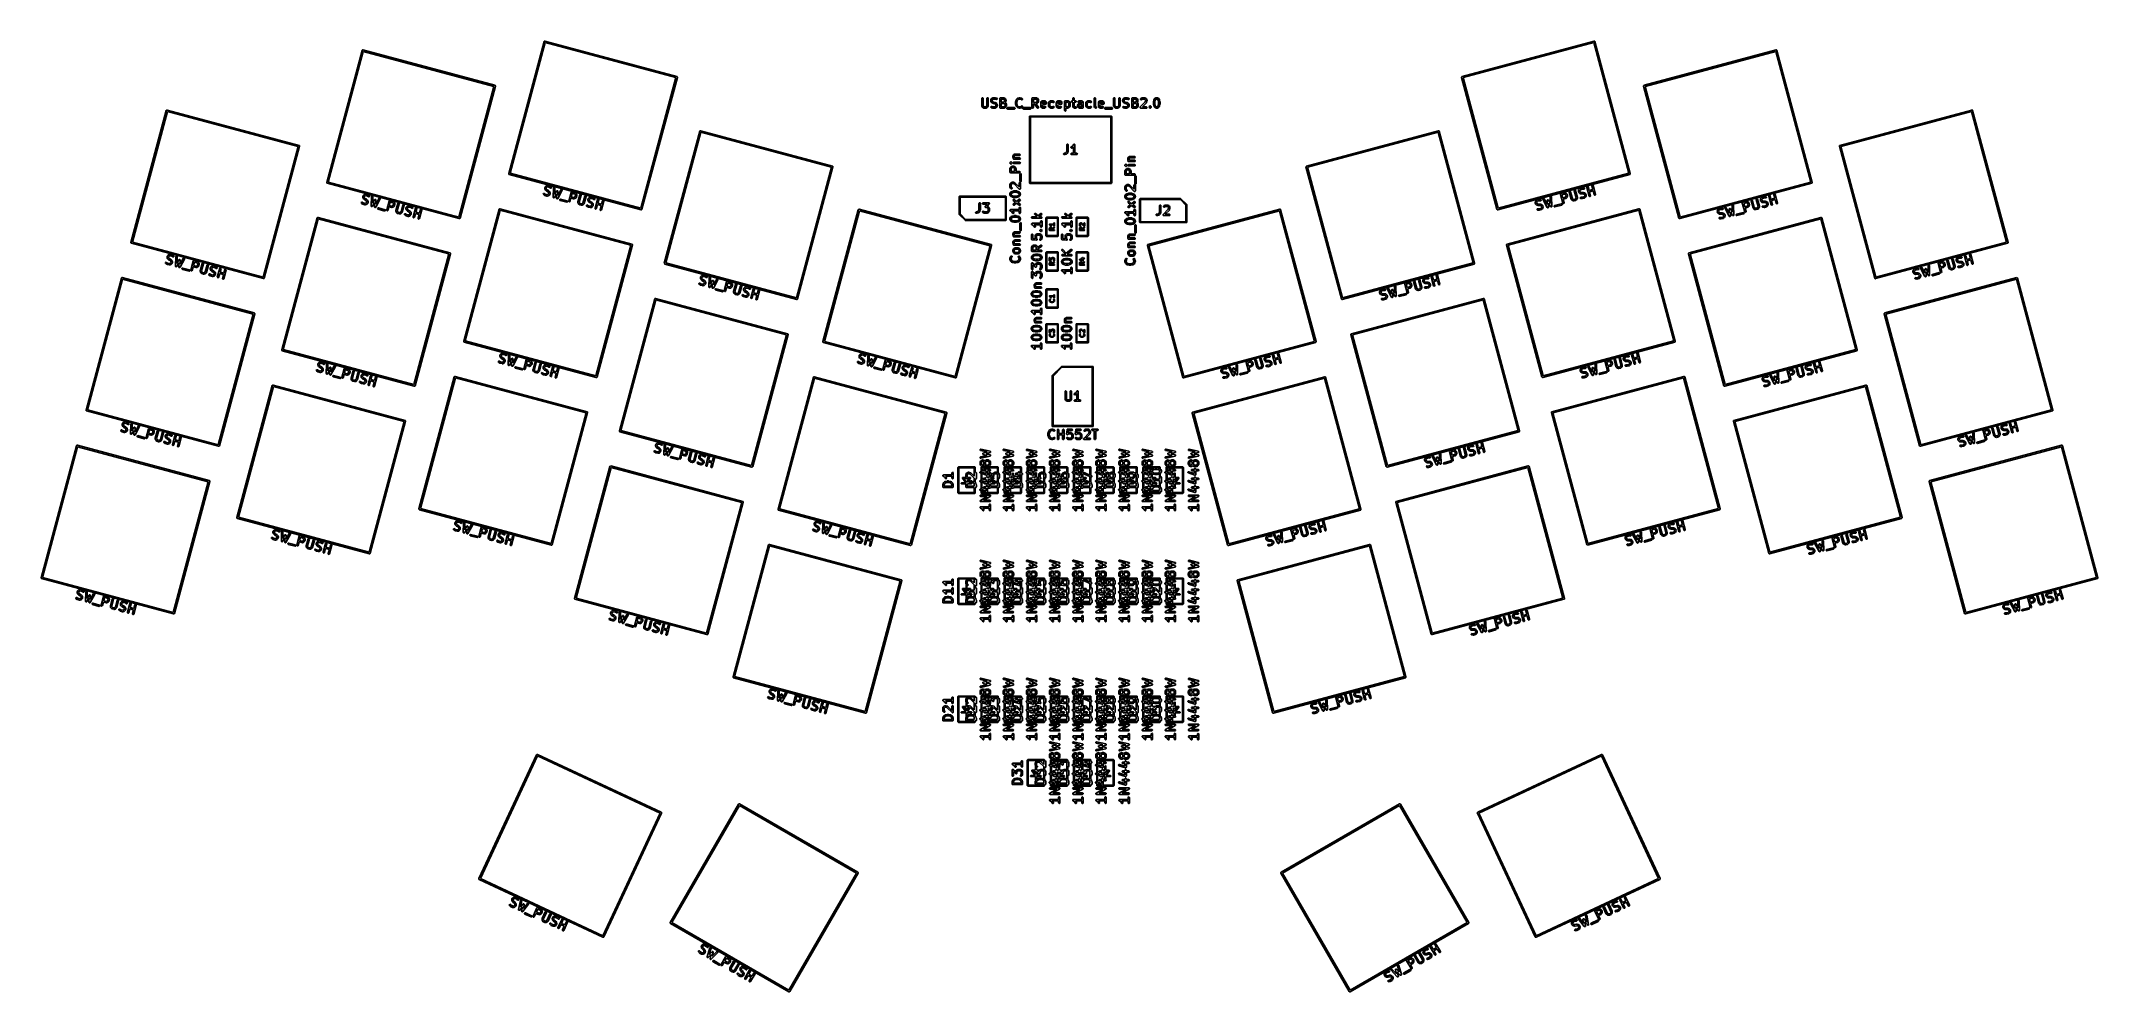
# Model space of a CAD drawing. Extents: x 43 to 269, y -130 to -26.
import ezdxf

# ---------------------------------------------------------------- set-up
doc = ezdxf.new("R2010")
doc.units = 0
doc.layers.add('BLACK', color=7, linetype='CONTINUOUS')

msp = doc.modelspace()

# ---------------------------------------------------------------- linework, layer by layer
at = {"layer": 'BLACK', "linetype": 'CONTINUOUS'}
for p, q in [((74.2846, -41.0908), (78.1669, -26.6019)), ((78.2924, -26.7132), (74.4489, -41.0572)), ((78.1669, -26.6019), (78.1711, -26.593)), ((78.1711, -26.593), (78.1714, -26.5897)), ((78.1714, -26.5897), (78.1737, -26.5873)), ((78.1737, -26.5873), (78.1779, -26.5783)), ((78.1779, -26.5783), (78.1939, -26.5672)), ((78.1939, -26.5672), (78.2076, -26.5534)), ((78.2076, -26.5534), (78.2144, -26.5528)), ((78.2144, -26.5528), (78.2199, -26.5489)), ((78.2199, -26.5489), (78.2393, -26.5506)), ((78.2393, -26.5506), (78.2587, -26.5489)), ((78.2587, -26.5489), (92.7476, -30.4312)), ((92.6364, -30.5567), (78.2924, -26.7132)), ((94.2632, -40.1331), (98.1455, -25.6442)), ((98.271, -25.7554), (94.4275, -40.0994)), ((98.1455, -25.6442), (98.1497, -25.6352)), ((98.1497, -25.6352), (98.15, -25.6319)), ((98.15, -25.6319), (98.1524, -25.6295)), ((98.1524, -25.6295), (98.1565, -25.6206)), ((98.1565, -25.6206), (98.1725, -25.6094)), ((98.1725, -25.6094), (98.1863, -25.5956)), ((98.1863, -25.5956), (98.193, -25.595)), ((98.193, -25.595), (98.1986, -25.5911)), ((98.1986, -25.5911), (98.218, -25.5928)), ((98.218, -25.5928), (98.2374, -25.5911)), ((98.2374, -25.5911), (112.726, -29.4734)), ((112.615, -29.5989), (98.271, -25.7554)), ((198.932, -29.4734), (213.421, -25.5911)), ((213.387, -25.7554), (199.043, -29.5989)), ((217.23, -40.0994), (213.387, -25.7554)), ((213.421, -25.5911), (213.43, -25.5903)), ((213.43, -25.5903), (213.433, -25.5889)), ((213.433, -25.5889), (213.437, -25.5897)), ((213.437, -25.5897), (213.447, -25.5889)), ((213.447, -25.5889), (213.464, -25.5971)), ((213.464, -25.5971), (213.483, -25.6021)), ((213.483, -25.6021), (213.487, -25.6077)), ((213.487, -25.6077), (213.493, -25.6105)), ((213.493, -25.6105), (213.501, -25.6282)), ((213.501, -25.6282), (213.512, -25.6442)), ((213.512, -25.6442), (217.395, -40.1331)), ((218.91, -30.4312), (233.399, -26.5489)), ((233.366, -26.7132), (219.022, -30.5567)), ((237.209, -41.0572), (233.366, -26.7132)), ((233.399, -26.5489), (233.409, -26.548)), ((233.409, -26.548), (233.412, -26.5466)), ((233.412, -26.5466), (233.415, -26.5475)), ((233.415, -26.5475), (233.425, -26.5466)), ((233.425, -26.5466), (233.443, -26.5549)), ((233.443, -26.5549), (233.462, -26.5599)), ((233.462, -26.5599), (233.466, -26.5655)), ((233.466, -26.5655), (233.472, -26.5683)), ((233.472, -26.5683), (233.48, -26.586)), ((233.48, -26.586), (233.491, -26.6019)), ((233.491, -26.6019), (237.373, -41.0908)), ((88.7929, -44.9007), (92.6364, -30.5567)), ((92.8007, -30.5231), (88.9184, -45.0119)), ((92.7476, -30.4312), (92.7566, -30.4354)), ((92.7566, -30.4354), (92.7599, -30.4357)), ((92.7599, -30.4357), (92.7623, -30.438)), ((92.7623, -30.438), (92.7712, -30.4422)), ((92.7712, -30.4422), (92.7824, -30.4582)), ((92.7824, -30.4582), (92.7962, -30.4719)), ((92.7962, -30.4719), (92.7968, -30.4787)), ((92.7968, -30.4787), (92.8007, -30.4842)), ((92.8007, -30.4842), (92.799, -30.5036)), ((92.799, -30.5036), (92.8007, -30.5231)), ((108.772, -43.9429), (112.615, -29.5989)), ((112.779, -29.5653), (108.897, -44.0542)), ((112.726, -29.4734), (112.735, -29.4776)), ((112.735, -29.4776), (112.739, -29.4779)), ((112.739, -29.4779), (112.741, -29.4802)), ((112.741, -29.4802), (112.75, -29.4844)), ((112.75, -29.4844), (112.761, -29.5004)), ((112.761, -29.5004), (112.775, -29.5142)), ((112.775, -29.5142), (112.775, -29.5209)), ((112.775, -29.5209), (112.779, -29.5265)), ((112.779, -29.5265), (112.778, -29.5459)), ((112.778, -29.5459), (112.779, -29.5653)), ((198.876, -29.5393), (198.885, -29.5217)), ((198.877, -29.5492), (198.876, -29.5393)), ((198.876, -29.5524), (198.877, -29.5492)), ((198.878, -29.5554), (198.876, -29.5524)), ((198.879, -29.5653), (198.878, -29.5554)), ((202.761, -44.0542), (198.879, -29.5653)), ((198.885, -29.5217), (198.89, -29.5028)), ((198.89, -29.5028), (198.895, -29.499)), ((198.895, -29.499), (198.898, -29.4928)), ((198.898, -29.4928), (198.916, -29.4846)), ((198.916, -29.4846), (198.932, -29.4734)), ((199.043, -29.5989), (202.886, -43.9429)), ((218.855, -30.4971), (218.863, -30.4794)), ((218.856, -30.507), (218.855, -30.4971)), ((218.855, -30.5102), (218.856, -30.507)), ((218.856, -30.5132), (218.855, -30.5102)), ((218.857, -30.5231), (218.856, -30.5132)), ((222.74, -45.0119), (218.857, -30.5231)), ((218.863, -30.4794), (218.868, -30.4606)), ((218.868, -30.4606), (218.874, -30.4567)), ((218.874, -30.4567), (218.877, -30.4506)), ((218.877, -30.4506), (218.894, -30.4424)), ((218.894, -30.4424), (218.91, -30.4312)), ((219.022, -30.5567), (222.865, -44.9007)), ((52.7939, -47.6916), (56.6762, -33.2027)), ((56.8017, -33.3139), (52.9582, -47.6579)), ((56.6762, -33.2027), (56.6804, -33.1937)), ((56.6804, -33.1937), (56.6807, -33.1904)), ((56.6807, -33.1904), (56.683, -33.188)), ((56.683, -33.188), (56.6872, -33.1791)), ((56.6872, -33.1791), (56.7032, -33.1679)), ((56.7032, -33.1679), (56.717, -33.1541)), ((56.717, -33.1541), (56.7237, -33.1535)), ((56.7237, -33.1535), (56.7293, -33.1496)), ((56.7293, -33.1496), (56.7487, -33.1513)), ((56.7487, -33.1513), (56.7681, -33.1496)), ((56.7681, -33.1496), (71.257, -37.0319)), ((71.1457, -37.1574), (56.8017, -33.3139)), ((146.189, -31.8726), (146.193, -31.847)), ((146.189, -32.6821), (146.189, -31.8726)), ((146.19, -32.6864), (146.189, -32.6821)), ((146.189, -32.6907), (146.19, -32.6864)), ((146.196, -32.7157), (146.189, -32.6907)), ((146.193, -31.847), (146.226, -31.8077)), ((146.244, -32.8109), (146.196, -32.7157)), ((146.226, -31.8077), (146.277, -31.7988)), ((146.245, -32.812), (146.244, -32.8109)), ((146.258, -32.8304), (146.245, -32.812)), ((146.306, -32.878), (146.258, -32.8304)), ((146.277, -31.7988), (146.321, -31.8244)), ((146.307, -32.8787), (146.306, -32.878)), ((146.325, -32.8921), (146.307, -32.8787)), ((146.321, -31.8244), (146.339, -31.8726)), ((146.42, -32.9397), (146.325, -32.8921)), ((146.339, -31.8726), (146.339, -32.6644)), ((146.339, -32.6644), (146.373, -32.733)), ((146.373, -32.733), (146.403, -32.7634)), ((146.403, -32.7634), (146.472, -32.7976)), ((146.425, -32.9402), (146.42, -32.9397)), ((146.428, -32.9431), (146.425, -32.9402)), ((146.454, -32.9476), (146.428, -32.9431)), ((146.644, -32.9476), (146.454, -32.9476)), ((146.472, -32.7976), (146.627, -32.7976)), ((146.627, -32.7976), (146.695, -32.7634)), ((146.649, -32.9461), (146.644, -32.9476)), ((146.653, -32.9471), (146.649, -32.9461)), ((146.678, -32.9397), (146.653, -32.9471)), ((146.773, -32.8921), (146.678, -32.9397)), ((146.695, -32.7634), (146.726, -32.733)), ((146.726, -32.733), (146.76, -32.6644)), ((146.76, -31.8726), (146.764, -31.847)), ((146.76, -32.6644), (146.76, -31.8726)), ((146.764, -31.847), (146.797, -31.8077)), ((146.774, -32.8909), (146.773, -32.8921)), ((146.793, -32.878), (146.774, -32.8909)), ((146.84, -32.8304), (146.793, -32.878)), ((146.797, -31.8077), (146.848, -31.7988)), ((146.841, -32.8289), (146.84, -32.8304)), ((146.854, -32.8109), (146.841, -32.8289)), ((146.848, -31.7988), (146.892, -31.8244)), ((146.902, -32.7157), (146.854, -32.8109)), ((146.892, -31.8244), (146.91, -31.8726)), ((146.903, -32.7112), (146.902, -32.7157)), ((146.905, -32.7078), (146.903, -32.7112)), ((146.91, -32.6821), (146.905, -32.7078)), ((146.91, -31.8726), (146.91, -32.6821)), ((147.189, -32.0631), (147.193, -32.0374)), ((147.189, -32.1583), (147.189, -32.0631)), ((147.19, -32.1625), (147.189, -32.1583)), ((147.189, -32.1669), (147.19, -32.1625)), ((147.196, -32.1919), (147.189, -32.1669)), ((147.19, -32.84), (147.198, -32.7893)), ((147.217, -32.8837), (147.19, -32.84)), ((147.193, -32.0374), (147.196, -32.034)), ((147.196, -32.0296), (147.244, -31.9343)), ((147.196, -32.034), (147.196, -32.0296)), ((147.244, -32.2871), (147.196, -32.1919)), ((147.198, -32.7893), (147.236, -32.7552)), ((147.24, -32.8962), (147.217, -32.8837)), ((147.236, -32.7552), (147.287, -32.7538)), ((147.383, -32.9438), (147.24, -32.8962)), ((147.244, -31.9343), (147.257, -31.9163)), ((147.245, -32.2882), (147.244, -32.2871)), ((147.258, -32.3066), (147.245, -32.2882)), ((147.257, -31.9163), (147.258, -31.9148)), ((147.258, -31.9148), (147.306, -31.8672)), ((147.306, -32.3542), (147.258, -32.3066)), ((147.287, -32.7538), (147.419, -32.7976)), ((147.306, -31.8672), (147.324, -31.8543)), ((147.307, -32.3549), (147.306, -32.3542)), ((147.325, -32.3683), (147.307, -32.3549)), ((147.324, -31.8543), (147.325, -31.8532)), ((147.325, -31.8532), (147.42, -31.8055)), ((147.42, -32.4159), (147.325, -32.3683)), ((147.373, -32.0123), (147.339, -32.0808)), ((147.339, -32.0808), (147.339, -32.1406)), ((147.339, -32.1406), (147.373, -32.2091)), ((147.403, -31.9819), (147.373, -32.0123)), ((147.373, -32.2091), (147.403, -32.2396)), ((147.384, -32.9437), (147.383, -32.9438)), ((147.406, -32.9476), (147.384, -32.9437)), ((147.472, -31.9476), (147.403, -31.9819)), ((147.403, -32.2396), (147.48, -32.278)), ((147.644, -32.9476), (147.406, -32.9476)), ((147.419, -32.7976), (147.627, -32.7976)), ((147.42, -31.8055), (147.445, -31.7981)), ((147.424, -32.4163), (147.42, -32.4159)), ((147.436, -32.4216), (147.424, -32.4163)), ((147.618, -32.4672), (147.436, -32.4216)), ((147.445, -31.7981), (147.45, -31.7992)), ((147.45, -31.7992), (147.454, -31.7976)), ((147.454, -31.7976), (147.692, -31.7976)), ((147.68, -31.9476), (147.472, -31.9476)), ((147.48, -32.278), (147.663, -32.3237)), ((147.695, -32.5057), (147.618, -32.4672)), ((147.627, -32.7976), (147.695, -32.7634)), ((147.649, -32.9461), (147.644, -32.9476)), ((147.653, -32.9471), (147.649, -32.9461)), ((147.678, -32.9397), (147.653, -32.9471)), ((147.663, -32.3237), (147.674, -32.3289)), ((147.674, -32.3289), (147.678, -32.3293)), ((147.678, -32.3293), (147.773, -32.377)), ((147.773, -32.8921), (147.678, -32.9397)), ((147.811, -31.9914), (147.68, -31.9476)), ((147.692, -31.7976), (147.714, -31.8015)), ((147.726, -32.5361), (147.695, -32.5057)), ((147.695, -32.7634), (147.726, -32.733)), ((147.714, -31.8015), (147.716, -31.8015)), ((147.716, -31.8015), (147.859, -31.8491)), ((147.76, -32.6046), (147.726, -32.5361)), ((147.726, -32.733), (147.76, -32.6644)), ((147.76, -32.6644), (147.76, -32.6046)), ((147.773, -32.377), (147.791, -32.3903)), ((147.774, -32.8909), (147.773, -32.8921)), ((147.793, -32.878), (147.774, -32.8909)), ((147.791, -32.3903), (147.793, -32.391)), ((147.793, -32.391), (147.84, -32.4386)), ((147.84, -32.8304), (147.793, -32.878)), ((147.863, -31.99), (147.811, -31.9914)), ((147.84, -32.4386), (147.853, -32.457)), ((147.841, -32.8289), (147.84, -32.8304)), ((147.854, -32.8109), (147.841, -32.8289)), ((147.853, -32.457), (147.854, -32.4581)), ((147.854, -32.4581), (147.902, -32.5534)), ((147.902, -32.7157), (147.854, -32.8109)), ((147.859, -31.8491), (147.882, -31.8615)), ((147.901, -31.9559), (147.863, -31.99)), ((147.882, -31.8615), (147.908, -31.9052)), ((147.908, -31.9052), (147.901, -31.9559)), ((147.902, -32.5534), (147.909, -32.5783)), ((147.903, -32.7112), (147.902, -32.7157)), ((147.905, -32.7078), (147.903, -32.7112)), ((147.91, -32.6821), (147.905, -32.7078)), ((147.909, -32.5783), (147.908, -32.5827)), ((147.908, -32.5827), (147.91, -32.5869)), ((147.91, -32.5869), (147.91, -32.6821)), ((148.189, -31.8726), (148.19, -31.8629)), ((148.189, -32.8726), (148.189, -31.8726)), ((148.195, -32.8909), (148.189, -32.8726)), ((148.19, -31.8596), (148.191, -31.8567)), ((148.19, -31.8629), (148.19, -31.8596)), ((148.191, -31.8567), (148.193, -31.847)), ((148.193, -31.847), (148.206, -31.832)), ((148.199, -32.9101), (148.195, -32.8909)), ((148.204, -32.9145), (148.199, -32.9101)), ((148.206, -32.9208), (148.204, -32.9145)), ((148.206, -31.832), (148.215, -31.8152)), ((148.223, -32.9306), (148.206, -32.9208)), ((148.215, -31.8152), (148.222, -31.8129)), ((148.222, -31.8129), (148.226, -31.8077)), ((148.238, -32.9431), (148.223, -32.9306)), ((148.226, -31.8077), (148.245, -31.8043)), ((148.248, -32.9448), (148.238, -32.9431)), ((148.245, -31.8043), (148.264, -31.7976)), ((148.25, -32.9465), (148.248, -32.9448)), ((148.254, -32.9459), (148.25, -32.9465)), ((148.264, -32.9476), (148.254, -32.9459)), ((148.264, -31.7976), (148.597, -31.7976)), ((148.644, -32.9476), (148.264, -32.9476)), ((148.579, -31.9476), (148.339, -31.9476)), ((148.339, -31.9476), (148.339, -32.2738)), ((148.339, -32.2738), (148.579, -32.2738)), ((148.585, -32.4238), (148.339, -32.4238)), ((148.339, -32.4238), (148.339, -32.7976)), ((148.339, -32.7976), (148.627, -32.7976)), ((148.648, -31.9819), (148.579, -31.9476)), ((148.579, -32.2738), (148.648, -32.2396)), ((148.699, -32.462), (148.585, -32.4238)), ((148.597, -31.7976), (148.623, -31.8021)), ((148.623, -31.8021), (148.626, -31.805)), ((148.626, -31.805), (148.63, -31.8055)), ((148.627, -32.7976), (148.695, -32.7634)), ((148.63, -31.8055), (148.726, -31.8532)), ((148.649, -32.9461), (148.644, -32.9476)), ((148.678, -32.0123), (148.648, -31.9819)), ((148.648, -32.2396), (148.678, -32.2091)), ((148.653, -32.9471), (148.649, -32.9461)), ((148.678, -32.9397), (148.653, -32.9471)), ((148.712, -32.0808), (148.678, -32.0123)), ((148.678, -32.2091), (148.712, -32.1406)), ((148.773, -32.8921), (148.678, -32.9397)), ((148.695, -32.7634), (148.726, -32.733)), ((148.726, -32.4885), (148.699, -32.462)), ((148.712, -32.1406), (148.712, -32.0808)), ((148.726, -31.8532), (148.744, -31.8665)), ((148.76, -32.557), (148.726, -32.4885)), ((148.726, -32.733), (148.76, -32.6644)), ((148.744, -31.8665), (148.745, -31.8672)), ((148.745, -31.8672), (148.793, -31.9148)), ((148.76, -32.6644), (148.76, -32.557)), ((148.793, -32.3066), (148.77, -32.329)), ((148.77, -32.329), (148.786, -32.3377)), ((148.774, -32.8909), (148.773, -32.8921)), ((148.793, -32.878), (148.774, -32.8909)), ((148.786, -32.3377), (148.789, -32.3415)), ((148.789, -32.3415), (148.793, -32.3434)), ((148.793, -31.9148), (148.806, -31.9332)), ((148.807, -32.2871), (148.793, -32.3051)), ((148.793, -32.3051), (148.793, -32.3066)), ((148.793, -32.3434), (148.84, -32.391)), ((148.84, -32.8304), (148.793, -32.878)), ((148.806, -31.9332), (148.807, -31.9343)), ((148.807, -31.9343), (148.854, -32.0296)), ((148.854, -32.1919), (148.807, -32.2871)), ((148.84, -32.391), (148.853, -32.4094)), ((148.841, -32.8289), (148.84, -32.8304)), ((148.854, -32.8109), (148.841, -32.8289)), ((148.853, -32.4094), (148.854, -32.4105)), ((148.854, -32.0296), (148.862, -32.0545)), ((148.855, -32.1874), (148.854, -32.1919)), ((148.854, -32.4105), (148.902, -32.5057)), ((148.902, -32.7157), (148.854, -32.8109)), ((148.858, -32.184), (148.855, -32.1874)), ((148.862, -32.1583), (148.858, -32.184)), ((148.862, -32.0545), (148.861, -32.0589)), ((148.861, -32.0589), (148.862, -32.0631)), ((148.862, -32.0631), (148.862, -32.1583)), ((148.902, -32.5057), (148.909, -32.5307)), ((148.903, -32.7112), (148.902, -32.7157)), ((148.905, -32.7078), (148.903, -32.7112)), ((148.91, -32.6821), (148.905, -32.7078)), ((148.909, -32.5307), (148.908, -32.5351)), ((148.908, -32.5351), (148.91, -32.5393)), ((148.91, -32.5393), (148.91, -32.6821)), ((148.952, -32.9548), (148.977, -32.9104)), ((148.96, -33.0054), (148.952, -32.9548)), ((149, -33.0383), (148.96, -33.0054)), ((148.977, -32.9104), (149.025, -32.8929)), ((149.025, -33.0429), (149, -33.0383)), ((149.025, -32.8929), (149.787, -32.8929)), ((149.787, -33.0429), (149.025, -33.0429)), ((149.787, -32.8929), (149.813, -32.8974)), ((149.836, -33.0253), (149.787, -33.0429)), ((149.813, -32.8974), (149.852, -32.9304)), ((149.861, -32.9809), (149.836, -33.0253)), ((149.852, -32.9304), (149.861, -32.9809)), ((149.903, -32.3012), (149.905, -32.2864)), ((149.903, -32.444), (149.903, -32.3012)), ((149.904, -32.4473), (149.903, -32.444)), ((149.905, -32.4622), (149.904, -32.4473)), ((149.905, -32.283), (149.953, -32.0925)), ((149.905, -32.2864), (149.905, -32.283)), ((149.953, -32.6527), (149.905, -32.4622)), ((149.953, -32.0925), (149.958, -32.0807)), ((149.955, -32.6557), (149.953, -32.6527)), ((149.958, -32.6681), (149.955, -32.6557)), ((149.958, -32.0772), (150.006, -31.9819)), ((149.958, -32.0807), (149.958, -32.0772)), ((150.006, -32.7633), (149.958, -32.6681)), ((150.006, -31.9819), (150.019, -31.9639)), ((150.007, -32.7644), (150.006, -32.7633)), ((150.02, -32.7828), (150.007, -32.7644)), ((150.019, -31.9639), (150.02, -31.9624)), ((150.02, -31.9624), (150.115, -31.8672)), ((150.115, -32.878), (150.02, -32.7828)), ((150.096, -32.1369), (150.053, -32.3104)), ((150.053, -32.3104), (150.053, -32.4348)), ((150.053, -32.4348), (150.096, -32.6083)), ((150.135, -32.0599), (150.096, -32.1369)), ((150.096, -32.6083), (150.135, -32.6853)), ((150.115, -31.8672), (150.137, -31.8523)), ((150.119, -32.8799), (150.115, -32.878)), ((150.122, -32.8837), (150.119, -32.8799)), ((150.145, -32.8962), (150.122, -32.8837)), ((150.209, -31.9858), (150.135, -32.0599)), ((150.135, -32.6853), (150.209, -32.7594)), ((150.137, -31.8523), (150.141, -31.8519)), ((150.141, -31.8519), (150.145, -31.8491)), ((150.145, -31.8491), (150.287, -31.8015)), ((150.287, -32.9438), (150.145, -32.8962)), ((150.323, -31.9476), (150.209, -31.9858)), ((150.209, -32.7594), (150.323, -32.7976)), ((150.287, -31.8015), (150.31, -31.7982)), ((150.289, -32.9437), (150.287, -32.9438)), ((150.311, -32.9476), (150.289, -32.9437)), ((150.31, -31.7982), (150.311, -31.7976)), ((150.311, -31.7976), (150.406, -31.7976)), ((150.406, -32.9476), (150.311, -32.9476)), ((150.394, -31.9476), (150.323, -31.9476)), ((150.323, -32.7976), (150.394, -32.7976)), ((150.509, -31.9858), (150.394, -31.9476)), ((150.394, -32.7976), (150.509, -32.7594)), ((150.406, -31.7976), (150.428, -31.8015)), ((150.408, -32.9471), (150.406, -32.9476)), ((150.43, -32.9438), (150.408, -32.9471)), ((150.428, -31.8015), (150.43, -31.8015)), ((150.43, -31.8015), (150.573, -31.8491)), ((150.573, -32.8962), (150.43, -32.9438)), ((150.544, -32.0209), (150.509, -31.9858)), ((150.509, -32.7594), (150.544, -32.7243)), ((150.59, -32.0426), (150.544, -32.0209)), ((150.544, -32.7243), (150.565, -32.7094)), ((150.565, -32.7094), (150.616, -32.7049)), ((150.573, -31.8491), (150.596, -31.8615)), ((150.576, -32.8934), (150.573, -32.8962)), ((150.581, -32.893), (150.576, -32.8934)), ((150.602, -32.878), (150.581, -32.893)), ((150.64, -32.0293), (150.59, -32.0426)), ((150.596, -31.8615), (150.598, -31.8653)), ((150.598, -31.8653), (150.602, -31.8672)), ((150.602, -31.8672), (150.65, -31.9148)), ((150.65, -32.8304), (150.602, -32.878)), ((150.616, -32.7049), (150.658, -32.7344)), ((150.669, -31.9873), (150.64, -32.0293)), ((150.65, -31.9148), (150.665, -31.9362)), ((150.672, -32.7839), (150.65, -32.8304)), ((150.658, -32.7344), (150.672, -32.7839)), ((150.665, -31.9362), (150.669, -31.9873)), ((150.713, -32.9548), (150.739, -32.9104)), ((150.722, -33.0054), (150.713, -32.9548)), ((150.762, -33.0383), (150.722, -33.0054)), ((150.739, -32.9104), (150.787, -32.8929)), ((150.787, -33.0429), (150.762, -33.0383)), ((150.787, -32.8929), (151.549, -32.8929)), ((151.549, -33.0429), (150.787, -33.0429)), ((151.434, -33.86), (151.449, -33.8246)), ((151.434, -41.16), (151.434, -33.86)), ((151.449, -33.8246), (151.484, -33.81)), ((151.484, -33.81), (160.424, -33.81)), ((151.549, -32.8929), (151.575, -32.8974)), ((151.597, -33.0253), (151.549, -33.0429)), ((151.575, -32.8974), (151.614, -32.9304)), ((151.623, -32.9809), (151.597, -33.0253)), ((151.614, -32.9304), (151.623, -32.9809)), ((151.712, -31.8726), (151.714, -31.8629)), ((151.712, -32.8726), (151.712, -31.8726)), ((151.73, -32.9208), (151.712, -32.8726)), ((151.713, -31.8596), (151.715, -31.8567)), ((151.714, -31.8629), (151.713, -31.8596)), ((151.715, -31.8567), (151.717, -31.847)), ((151.717, -31.847), (151.729, -31.832)), ((151.729, -31.832), (151.739, -31.8152)), ((151.774, -32.9465), (151.73, -32.9208)), ((151.739, -31.8152), (151.745, -31.8129)), ((151.745, -31.8129), (151.75, -31.8077)), ((151.75, -31.8077), (151.769, -31.8043)), ((151.769, -31.8043), (151.787, -31.7976)), ((151.825, -32.9376), (151.774, -32.9465)), ((151.787, -31.7976), (152.168, -31.7976)), ((151.858, -32.8983), (151.825, -32.9376)), ((151.862, -32.8726), (151.858, -32.8983)), ((152.151, -31.9476), (151.862, -31.9476)), ((151.862, -31.9476), (151.862, -32.3214)), ((151.862, -32.3214), (152.151, -32.3214)), ((151.986, -32.4714), (151.862, -32.4714)), ((151.862, -32.4714), (151.862, -32.8726)), ((152.297, -32.9156), (151.986, -32.4714)), ((152.219, -31.9819), (152.151, -31.9476)), ((152.151, -32.3214), (152.219, -32.2872)), ((152.168, -31.7976), (152.194, -31.8021)), ((152.172, -32.4699), (152.169, -32.4711)), ((152.169, -32.4711), (152.42, -32.8296)), ((152.177, -32.4709), (152.172, -32.4699)), ((152.202, -32.4635), (152.177, -32.4709)), ((152.194, -31.8021), (152.197, -31.805)), ((152.197, -31.805), (152.202, -31.8055)), ((152.202, -31.8055), (152.297, -31.8532)), ((152.297, -32.4159), (152.202, -32.4635)), ((152.25, -32.0123), (152.219, -31.9819)), ((152.219, -32.2872), (152.25, -32.2568)), ((152.284, -32.0808), (152.25, -32.0123)), ((152.25, -32.2568), (152.284, -32.1882)), ((152.284, -32.1882), (152.284, -32.0808)), ((152.297, -31.8532), (152.315, -31.8665)), ((152.298, -32.4147), (152.297, -32.4159)), ((152.339, -32.9451), (152.297, -32.9156)), ((152.317, -32.4018), (152.298, -32.4147)), ((152.315, -31.8665), (152.317, -31.8672)), ((152.317, -31.8672), (152.364, -31.9148)), ((152.364, -32.3542), (152.317, -32.4018)), ((152.39, -32.9406), (152.339, -32.9451)), ((152.364, -31.9148), (152.377, -31.9332)), ((152.365, -32.3527), (152.364, -32.3542)), ((152.378, -32.3347), (152.365, -32.3527)), ((152.377, -31.9332), (152.378, -31.9343)), ((152.378, -31.9343), (152.426, -32.0296)), ((152.426, -32.2395), (152.378, -32.3347)), ((152.427, -32.9043), (152.39, -32.9406)), ((152.42, -32.8296), (152.431, -32.8532)), ((152.426, -32.0296), (152.433, -32.0545)), ((152.429, -32.2316), (152.426, -32.235)), ((152.426, -32.235), (152.426, -32.2395)), ((152.431, -32.8532), (152.427, -32.9043)), ((152.434, -32.206), (152.429, -32.2316)), ((152.433, -32.0545), (152.432, -32.0589)), ((152.432, -32.0589), (152.434, -32.0631)), ((152.434, -32.0631), (152.434, -32.206)), ((152.665, -32.3488), (152.669, -32.3232)), ((152.665, -32.7298), (152.665, -32.3488)), ((152.666, -32.734), (152.665, -32.7298)), ((152.665, -32.7383), (152.666, -32.734)), ((152.673, -32.7633), (152.665, -32.7383)), ((152.669, -32.3232), (152.672, -32.3197)), ((152.672, -32.3197), (152.673, -32.3153)), ((152.673, -32.3153), (152.72, -32.22)), ((152.72, -32.8585), (152.673, -32.7633)), ((152.72, -32.22), (152.736, -32.1991)), ((152.728, -32.8663), (152.72, -32.8585)), ((152.733, -32.8766), (152.728, -32.8663)), ((152.754, -32.8921), (152.733, -32.8766)), ((152.736, -32.1991), (152.746, -32.1946)), ((152.746, -32.1946), (152.754, -32.1865)), ((152.754, -32.1865), (152.849, -32.1389)), ((152.849, -32.9397), (152.754, -32.8921)), ((152.843, -32.3095), (152.815, -32.3665)), ((152.815, -32.3665), (152.815, -32.4478)), ((152.815, -32.4478), (153.141, -32.3826)), ((153.231, -32.5176), (152.815, -32.6008)), ((152.815, -32.6008), (152.815, -32.7121)), ((152.815, -32.7121), (152.843, -32.7691)), ((152.9, -32.281), (152.843, -32.3095)), ((152.843, -32.7691), (152.9, -32.7976)), ((152.849, -32.1389), (152.874, -32.1314)), ((152.853, -32.9402), (152.849, -32.9397)), ((152.857, -32.9431), (152.853, -32.9402)), ((152.883, -32.9476), (152.857, -32.9431)), ((152.874, -32.1314), (152.878, -32.1325)), ((152.878, -32.1325), (152.883, -32.131)), ((152.883, -32.131), (153.073, -32.131)), ((153.073, -32.9476), (152.883, -32.9476)), ((153.055, -32.281), (152.9, -32.281)), ((152.9, -32.7976), (153.055, -32.7976)), ((153.112, -32.3095), (153.055, -32.281)), ((153.055, -32.7976), (153.135, -32.7579)), ((153.073, -32.131), (153.099, -32.1355)), ((153.077, -32.9461), (153.073, -32.9476)), ((153.082, -32.9471), (153.077, -32.9461)), ((153.107, -32.9397), (153.082, -32.9471)), ((153.099, -32.1355), (153.102, -32.1384)), ((153.102, -32.1384), (153.107, -32.1389)), ((153.107, -32.1389), (153.202, -32.1865)), ((153.202, -32.8921), (153.107, -32.9397)), ((153.141, -32.3665), (153.112, -32.3095)), ((153.135, -32.7579), (153.16, -32.7505)), ((153.141, -32.3826), (153.141, -32.3665)), ((153.16, -32.7505), (153.21, -32.7624)), ((153.202, -32.1865), (153.223, -32.202)), ((153.237, -32.8548), (153.202, -32.8921)), ((153.21, -32.7624), (153.24, -32.8036)), ((153.223, -32.202), (153.227, -32.2123)), ((153.227, -32.2123), (153.235, -32.22)), ((153.241, -32.5112), (153.231, -32.5176)), ((153.235, -32.22), (153.283, -32.3153)), ((153.24, -32.8036), (153.237, -32.8548)), ((153.253, -32.509), (153.241, -32.5112)), ((153.262, -32.4982), (153.253, -32.509)), ((153.274, -32.4909), (153.262, -32.4982)), ((153.278, -32.4792), (153.274, -32.4909)), ((153.286, -32.4697), (153.278, -32.4792)), ((153.283, -32.3153), (153.29, -32.3402)), ((153.291, -32.444), (153.286, -32.4697)), ((153.29, -32.3402), (153.289, -32.3446)), ((153.289, -32.3446), (153.291, -32.3488)), ((153.291, -32.3488), (153.291, -32.444)), ((153.522, -32.3964), (153.526, -32.3708)), ((153.522, -32.6821), (153.522, -32.3964)), ((153.523, -32.6864), (153.522, -32.6821)), ((153.522, -32.6907), (153.523, -32.6864)), ((153.53, -32.7157), (153.522, -32.6907)), ((153.526, -32.3708), (153.529, -32.3673)), ((153.529, -32.3673), (153.53, -32.3629)), ((153.53, -32.3629), (153.577, -32.2676)), ((153.577, -32.8109), (153.53, -32.7157)), ((153.577, -32.2676), (153.591, -32.2496)), ((153.579, -32.812), (153.577, -32.8109)), ((153.591, -32.8304), (153.579, -32.812)), ((153.591, -32.2482), (153.639, -32.2005)), ((153.591, -32.2496), (153.591, -32.2482)), ((153.639, -32.878), (153.591, -32.8304)), ((153.639, -32.2005), (153.657, -32.1877)), ((153.641, -32.8787), (153.639, -32.878)), ((153.659, -32.8921), (153.641, -32.8787)), ((153.657, -32.1877), (153.659, -32.1865)), ((153.659, -32.1865), (153.754, -32.1389)), ((153.754, -32.9397), (153.659, -32.8921)), ((153.706, -32.3456), (153.672, -32.4141)), ((153.672, -32.4141), (153.672, -32.6644)), ((153.672, -32.6644), (153.706, -32.733)), ((153.737, -32.3152), (153.706, -32.3456)), ((153.706, -32.733), (153.737, -32.7634)), ((153.805, -32.281), (153.737, -32.3152)), ((153.737, -32.7634), (153.805, -32.7976)), ((153.754, -32.1389), (153.779, -32.1314)), ((153.758, -32.9402), (153.754, -32.9397)), ((153.762, -32.9431), (153.758, -32.9402)), ((153.787, -32.9476), (153.762, -32.9431)), ((153.779, -32.1314), (153.783, -32.1325)), ((153.783, -32.1325), (153.787, -32.131)), ((153.787, -32.131), (153.978, -32.131)), ((153.978, -32.9476), (153.787, -32.9476)), ((153.96, -32.281), (153.805, -32.281)), ((153.805, -32.7976), (153.96, -32.7976)), ((154.04, -32.3207), (153.96, -32.281)), ((153.96, -32.7976), (154.04, -32.7579)), ((153.978, -32.131), (154.003, -32.1355)), ((153.982, -32.9461), (153.978, -32.9476)), ((153.986, -32.9471), (153.982, -32.9461)), ((154.011, -32.9397), (153.986, -32.9471)), ((154.003, -32.1355), (154.007, -32.1384)), ((154.007, -32.1384), (154.011, -32.1389)), ((154.011, -32.1389), (154.107, -32.1865)), ((154.107, -32.8921), (154.011, -32.9397)), ((154.09, -32.3265), (154.04, -32.3207)), ((154.04, -32.7579), (154.064, -32.7505)), ((154.064, -32.7505), (154.114, -32.7624)), ((154.133, -32.2983), (154.09, -32.3265)), ((154.107, -32.1865), (154.128, -32.202)), ((154.142, -32.8548), (154.107, -32.8921)), ((154.114, -32.7624), (154.145, -32.8036)), ((154.128, -32.202), (154.148, -32.2491)), ((154.148, -32.2491), (154.133, -32.2983)), ((154.145, -32.8036), (154.142, -32.8548)), ((154.379, -32.3488), (154.384, -32.3232)), ((154.379, -32.7298), (154.379, -32.3488)), ((154.381, -32.734), (154.379, -32.7298)), ((154.379, -32.7383), (154.381, -32.734)), ((154.387, -32.7633), (154.379, -32.7383)), ((154.384, -32.3232), (154.386, -32.3197)), ((154.386, -32.3197), (154.387, -32.3153)), ((154.387, -32.3153), (154.435, -32.22)), ((154.435, -32.8585), (154.387, -32.7633)), ((154.435, -32.22), (154.45, -32.1991)), ((154.443, -32.8663), (154.435, -32.8585)), ((154.447, -32.8766), (154.443, -32.8663)), ((154.468, -32.8921), (154.447, -32.8766)), ((154.45, -32.1991), (154.46, -32.1946)), ((154.46, -32.1946), (154.468, -32.1865)), ((154.468, -32.1865), (154.563, -32.1389)), ((154.563, -32.9397), (154.468, -32.8921)), ((154.558, -32.3095), (154.529, -32.3665)), ((154.529, -32.3665), (154.529, -32.4478)), ((154.529, -32.4478), (154.855, -32.3826)), ((154.945, -32.5176), (154.529, -32.6008)), ((154.529, -32.6008), (154.529, -32.7121)), ((154.529, -32.7121), (154.558, -32.7691)), ((154.615, -32.281), (154.558, -32.3095)), ((154.558, -32.7691), (154.615, -32.7976)), ((154.563, -32.1389), (154.588, -32.1314)), ((154.568, -32.9402), (154.563, -32.9397)), ((154.571, -32.9431), (154.568, -32.9402)), ((154.597, -32.9476), (154.571, -32.9431)), ((154.588, -32.1314), (154.593, -32.1325)), ((154.593, -32.1325), (154.597, -32.131)), ((154.597, -32.131), (154.787, -32.131)), ((154.787, -32.9476), (154.597, -32.9476)), ((154.77, -32.281), (154.615, -32.281)), ((154.615, -32.7976), (154.77, -32.7976)), ((154.827, -32.3095), (154.77, -32.281)), ((154.77, -32.7976), (154.849, -32.7579)), ((154.787, -32.131), (154.813, -32.1355)), ((154.792, -32.9461), (154.787, -32.9476)), ((154.796, -32.9471), (154.792, -32.9461)), ((154.821, -32.9397), (154.796, -32.9471)), ((154.813, -32.1355), (154.816, -32.1384)), ((154.816, -32.1384), (154.821, -32.1389)), ((154.821, -32.1389), (154.916, -32.1865)), ((154.916, -32.8921), (154.821, -32.9397)), ((154.855, -32.3665), (154.827, -32.3095)), ((154.849, -32.7579), (154.874, -32.7505)), ((154.855, -32.3826), (154.855, -32.3665)), ((154.874, -32.7505), (154.924, -32.7624)), ((154.916, -32.1865), (154.937, -32.202)), ((154.951, -32.8548), (154.916, -32.8921)), ((154.924, -32.7624), (154.954, -32.8036)), ((154.937, -32.202), (154.941, -32.2123)), ((154.941, -32.2123), (154.95, -32.22)), ((154.955, -32.5112), (154.945, -32.5176)), ((154.95, -32.22), (154.997, -32.3153)), ((154.954, -32.8036), (154.951, -32.8548)), ((154.968, -32.509), (154.955, -32.5112)), ((154.977, -32.4982), (154.968, -32.509)), ((154.989, -32.4909), (154.977, -32.4982)), ((154.993, -32.4792), (154.989, -32.4909)), ((155.001, -32.4697), (154.993, -32.4792)), ((154.997, -32.3153), (155.005, -32.3402)), ((155.005, -32.444), (155.001, -32.4697)), ((155.005, -32.3402), (155.004, -32.3446)), ((155.004, -32.3446), (155.005, -32.3488)), ((155.005, -32.3488), (155.005, -32.444)), ((155.284, -32.206), (155.288, -32.1803)), ((155.284, -33.206), (155.284, -32.206)), ((155.301, -33.2542), (155.284, -33.206)), ((155.288, -32.1803), (155.321, -32.141)), ((155.346, -33.2798), (155.301, -33.2542)), ((155.321, -32.141), (155.372, -32.1321)), ((155.396, -33.2709), (155.346, -33.2798)), ((155.372, -32.1321), (155.401, -32.1488)), ((155.429, -33.2316), (155.396, -33.2709)), ((155.401, -32.1488), (155.42, -32.1389)), ((155.42, -32.1389), (155.445, -32.1314)), ((155.434, -33.206), (155.429, -33.2316)), ((155.472, -32.281), (155.434, -32.2999)), ((155.434, -32.2999), (155.434, -32.7786)), ((155.434, -32.7786), (155.472, -32.7976)), ((155.454, -32.9476), (155.434, -32.9441)), ((155.434, -32.9441), (155.434, -33.206)), ((155.445, -32.1314), (155.45, -32.1325)), ((155.45, -32.1325), (155.454, -32.131)), ((155.454, -32.131), (155.644, -32.131)), ((155.644, -32.9476), (155.454, -32.9476)), ((155.627, -32.281), (155.472, -32.281)), ((155.472, -32.7976), (155.627, -32.7976)), ((155.695, -32.3152), (155.627, -32.281)), ((155.627, -32.7976), (155.695, -32.7634)), ((155.644, -32.131), (155.67, -32.1355)), ((155.649, -32.9461), (155.644, -32.9476)), ((155.653, -32.9471), (155.649, -32.9461)), ((155.678, -32.9397), (155.653, -32.9471)), ((155.67, -32.1355), (155.674, -32.1384)), ((155.674, -32.1384), (155.678, -32.1389)), ((155.678, -32.1389), (155.773, -32.1865)), ((155.773, -32.8921), (155.678, -32.9397)), ((155.726, -32.3456), (155.695, -32.3152)), ((155.695, -32.7634), (155.726, -32.733)), ((155.76, -32.4141), (155.726, -32.3456)), ((155.726, -32.733), (155.76, -32.6644)), ((155.76, -32.6644), (155.76, -32.4141)), ((155.773, -32.1865), (155.791, -32.1998)), ((155.774, -32.8909), (155.773, -32.8921)), ((155.793, -32.878), (155.774, -32.8909)), ((155.791, -32.1998), (155.793, -32.2005)), ((155.793, -32.2005), (155.84, -32.2482)), ((155.84, -32.8304), (155.793, -32.878)), ((155.84, -32.2482), (155.853, -32.2665)), ((155.841, -32.8289), (155.84, -32.8304)), ((155.854, -32.8109), (155.841, -32.8289)), ((155.853, -32.2665), (155.854, -32.2676)), ((155.854, -32.2676), (155.902, -32.3629)), ((155.902, -32.7157), (155.854, -32.8109)), ((155.902, -32.3629), (155.909, -32.3879)), ((155.903, -32.7112), (155.902, -32.7157)), ((155.905, -32.7078), (155.903, -32.7112)), ((155.91, -32.6821), (155.905, -32.7078)), ((155.909, -32.3879), (155.908, -32.3922)), ((155.908, -32.3922), (155.91, -32.3964)), ((155.91, -32.3964), (155.91, -32.6821)), ((156.047, -32.1929), (156.072, -32.1485)), ((156.056, -32.2435), (156.047, -32.1929)), ((156.095, -32.2764), (156.056, -32.2435)), ((156.072, -32.1485), (156.121, -32.131)), ((156.121, -32.281), (156.095, -32.2764)), ((156.121, -32.131), (156.189, -32.131)), ((156.189, -32.281), (156.121, -32.281)), ((156.189, -31.8726), (156.193, -31.847)), ((156.189, -32.131), (156.189, -31.8726)), ((156.189, -32.7298), (156.189, -32.281)), ((156.19, -32.734), (156.189, -32.7298)), ((156.189, -32.7383), (156.19, -32.734)), ((156.196, -32.7633), (156.189, -32.7383)), ((156.193, -31.847), (156.226, -31.8077)), ((156.244, -32.8585), (156.196, -32.7633)), ((156.226, -31.8077), (156.277, -31.7988)), ((156.252, -32.8663), (156.244, -32.8585)), ((156.257, -32.8766), (156.252, -32.8663)), ((156.278, -32.8921), (156.257, -32.8766)), ((156.277, -31.7988), (156.321, -31.8244)), ((156.373, -32.9397), (156.278, -32.8921)), ((156.321, -31.8244), (156.339, -31.8726)), ((156.339, -31.8726), (156.339, -32.131)), ((156.339, -32.131), (156.502, -32.131)), ((156.502, -32.281), (156.339, -32.281)), ((156.339, -32.281), (156.339, -32.7121)), ((156.339, -32.7121), (156.367, -32.7691)), ((156.367, -32.7691), (156.424, -32.7976)), ((156.377, -32.9402), (156.373, -32.9397)), ((156.381, -32.9431), (156.377, -32.9402)), ((156.406, -32.9476), (156.381, -32.9431)), ((156.502, -32.9476), (156.406, -32.9476)), ((156.424, -32.7976), (156.502, -32.7976)), ((156.502, -32.131), (156.527, -32.1355)), ((156.55, -32.2634), (156.502, -32.281)), ((156.502, -32.7976), (156.527, -32.8021)), ((156.55, -32.9301), (156.502, -32.9476)), ((156.527, -32.1355), (156.567, -32.1685)), ((156.527, -32.8021), (156.567, -32.8351)), ((156.575, -32.219), (156.55, -32.2634)), ((156.575, -32.8856), (156.55, -32.9301)), ((156.567, -32.1685), (156.575, -32.219)), ((156.567, -32.8351), (156.575, -32.8856)), ((156.712, -32.6345), (156.717, -32.6089)), ((156.712, -32.7298), (156.712, -32.6345)), ((156.714, -32.734), (156.712, -32.7298)), ((156.713, -32.7383), (156.714, -32.734)), ((156.72, -32.7633), (156.713, -32.7383)), ((156.717, -32.6089), (156.72, -32.6054)), ((156.72, -32.601), (156.768, -32.5057)), ((156.72, -32.6054), (156.72, -32.601)), ((156.768, -32.8585), (156.72, -32.7633)), ((156.763, -32.275), (156.766, -32.2237)), ((156.794, -32.3162), (156.763, -32.275)), ((156.766, -32.2237), (156.801, -32.1865)), ((156.768, -32.5057), (156.783, -32.4848)), ((156.776, -32.8663), (156.768, -32.8585)), ((156.78, -32.8766), (156.776, -32.8663)), ((156.801, -32.8921), (156.78, -32.8766)), ((156.783, -32.4848), (156.794, -32.4804)), ((156.844, -32.3281), (156.794, -32.3162)), ((156.794, -32.4804), (156.801, -32.4722)), ((156.801, -32.1865), (156.897, -32.1389)), ((156.801, -32.4722), (156.897, -32.4246)), ((156.897, -32.9397), (156.801, -32.8921)), ((156.868, -32.3207), (156.844, -32.3281)), ((156.891, -32.5952), (156.862, -32.6522)), ((156.862, -32.6522), (156.862, -32.7121)), ((156.862, -32.7121), (156.891, -32.7691)), ((156.948, -32.281), (156.868, -32.3207)), ((156.948, -32.5667), (156.891, -32.5952)), ((156.891, -32.7691), (156.948, -32.7976)), ((156.897, -32.1389), (156.922, -32.1314)), ((156.897, -32.4246), (156.922, -32.4172)), ((156.901, -32.9402), (156.897, -32.9397)), ((156.905, -32.9431), (156.901, -32.9402)), ((156.93, -32.9476), (156.905, -32.9431)), ((156.922, -32.1314), (156.926, -32.1325)), ((156.922, -32.4172), (156.926, -32.4182)), ((156.926, -32.1325), (156.93, -32.131)), ((156.926, -32.4182), (156.93, -32.4167)), ((156.93, -32.131), (157.121, -32.131)), ((156.93, -32.4167), (157.151, -32.4167)), ((157.168, -32.9476), (156.93, -32.9476)), ((157.103, -32.281), (156.948, -32.281)), ((157.168, -32.5667), (156.948, -32.5667)), ((156.948, -32.7976), (157.151, -32.7976)), ((157.16, -32.3095), (157.103, -32.281)), ((157.121, -32.131), (157.146, -32.1355)), ((157.146, -32.1355), (157.15, -32.1384)), ((157.15, -32.1384), (157.154, -32.1389)), ((157.151, -32.4167), (157.189, -32.3977)), ((157.151, -32.7976), (157.189, -32.7786)), ((157.154, -32.1389), (157.249, -32.1865)), ((157.189, -32.3665), (157.16, -32.3095)), ((157.172, -32.5651), (157.168, -32.5667)), ((157.172, -32.9461), (157.168, -32.9476)), ((157.177, -32.5662), (157.172, -32.5651)), ((157.177, -32.9471), (157.172, -32.9461)), ((157.189, -32.5627), (157.177, -32.5662)), ((157.202, -32.9397), (157.177, -32.9471)), ((157.189, -32.3977), (157.189, -32.3665)), ((157.189, -32.7786), (157.189, -32.5627)), ((157.222, -32.9298), (157.202, -32.9397)), ((157.25, -32.9465), (157.222, -32.9298)), ((157.249, -32.1865), (157.27, -32.202)), ((157.301, -32.9376), (157.25, -32.9465)), ((157.27, -32.202), (157.275, -32.2123)), ((157.275, -32.2123), (157.283, -32.22)), ((157.283, -32.22), (157.331, -32.3153)), ((157.334, -32.8983), (157.301, -32.9376)), ((157.331, -32.3153), (157.338, -32.3402)), ((157.339, -32.8726), (157.334, -32.8983)), ((157.338, -32.3402), (157.337, -32.3446)), ((157.337, -32.3446), (157.339, -32.3488)), ((157.339, -32.3488), (157.339, -32.8726)), ((157.617, -32.3964), (157.622, -32.3708)), ((157.617, -32.6821), (157.617, -32.3964)), ((157.619, -32.6864), (157.617, -32.6821)), ((157.618, -32.6907), (157.619, -32.6864)), ((157.625, -32.7157), (157.618, -32.6907)), ((157.622, -32.3708), (157.625, -32.3673)), ((157.625, -32.3629), (157.673, -32.2676)), ((157.625, -32.3673), (157.625, -32.3629)), ((157.673, -32.8109), (157.625, -32.7157)), ((157.673, -32.2676), (157.686, -32.2496)), ((157.674, -32.812), (157.673, -32.8109)), ((157.687, -32.8304), (157.674, -32.812)), ((157.686, -32.2496), (157.687, -32.2482)), ((157.687, -32.2482), (157.734, -32.2005)), ((157.734, -32.878), (157.687, -32.8304)), ((157.734, -32.2005), (157.753, -32.1877)), ((157.736, -32.8787), (157.734, -32.878)), ((157.754, -32.8921), (157.736, -32.8787)), ((157.753, -32.1877), (157.754, -32.1865)), ((157.754, -32.1865), (157.849, -32.1389)), ((157.849, -32.9397), (157.754, -32.8921)), ((157.801, -32.3456), (157.767, -32.4141)), ((157.767, -32.4141), (157.767, -32.6644)), ((157.767, -32.6644), (157.801, -32.733)), ((157.832, -32.3152), (157.801, -32.3456)), ((157.801, -32.733), (157.832, -32.7634)), ((157.9, -32.281), (157.832, -32.3152)), ((157.832, -32.7634), (157.9, -32.7976)), ((157.849, -32.1389), (157.874, -32.1314)), ((157.853, -32.9402), (157.849, -32.9397)), ((157.857, -32.9431), (157.853, -32.9402)), ((157.883, -32.9476), (157.857, -32.9431)), ((157.874, -32.1314), (157.878, -32.1325)), ((157.878, -32.1325), (157.883, -32.131)), ((157.883, -32.131), (158.073, -32.131)), ((158.073, -32.9476), (157.883, -32.9476)), ((158.055, -32.281), (157.9, -32.281)), ((157.9, -32.7976), (158.055, -32.7976)), ((158.135, -32.3207), (158.055, -32.281)), ((158.055, -32.7976), (158.135, -32.7579)), ((158.073, -32.131), (158.099, -32.1355)), ((158.077, -32.9461), (158.073, -32.9476)), ((158.082, -32.9471), (158.077, -32.9461)), ((158.107, -32.9397), (158.082, -32.9471)), ((158.099, -32.1355), (158.102, -32.1384)), ((158.102, -32.1384), (158.107, -32.1389)), ((158.107, -32.1389), (158.202, -32.1865)), ((158.202, -32.8921), (158.107, -32.9397)), ((158.186, -32.3265), (158.135, -32.3207)), ((158.135, -32.7579), (158.16, -32.7505)), ((158.16, -32.7505), (158.21, -32.7624)), ((158.229, -32.2983), (158.186, -32.3265)), ((158.202, -32.1865), (158.223, -32.202)), ((158.237, -32.8548), (158.202, -32.8921)), ((158.21, -32.7624), (158.24, -32.8036)), ((158.223, -32.202), (158.243, -32.2491)), ((158.243, -32.2491), (158.229, -32.2983)), ((158.24, -32.8036), (158.237, -32.8548)), ((158.522, -31.8726), (158.526, -31.847)), ((158.522, -32.7298), (158.522, -31.8726)), ((158.523, -32.734), (158.522, -32.7298)), ((158.522, -32.7383), (158.523, -32.734)), ((158.53, -32.7633), (158.522, -32.7383)), ((158.526, -31.847), (158.559, -31.8077)), ((158.577, -32.8585), (158.53, -32.7633)), ((158.559, -31.8077), (158.61, -31.7988)), ((158.586, -32.8663), (158.577, -32.8585)), ((158.59, -32.8766), (158.586, -32.8663)), ((158.611, -32.8921), (158.59, -32.8766)), ((158.61, -31.7988), (158.654, -31.8244)), ((158.706, -32.9397), (158.611, -32.8921)), ((158.654, -31.8244), (158.672, -31.8726)), ((158.672, -31.8726), (158.672, -32.7121)), ((158.672, -32.7121), (158.7, -32.7691)), ((158.7, -32.7691), (158.773, -32.8055)), ((158.757, -32.9456), (158.706, -32.9397)), ((158.8, -32.9173), (158.757, -32.9456)), ((158.773, -32.8055), (158.794, -32.8211)), ((158.794, -32.8211), (158.815, -32.8681)), ((158.815, -32.8681), (158.8, -32.9173)), ((158.998, -32.3488), (159.003, -32.3232)), ((158.998, -32.7298), (158.998, -32.3488)), ((159, -32.734), (158.998, -32.7298)), ((158.999, -32.7383), (159, -32.734)), ((159.006, -32.7633), (158.999, -32.7383)), ((159.003, -32.3232), (159.005, -32.3197)), ((159.005, -32.3197), (159.006, -32.3153)), ((159.006, -32.3153), (159.054, -32.22)), ((159.054, -32.8585), (159.006, -32.7633)), ((159.054, -32.22), (159.069, -32.1991)), ((159.062, -32.8663), (159.054, -32.8585)), ((159.066, -32.8766), (159.062, -32.8663)), ((159.087, -32.8921), (159.066, -32.8766)), ((159.069, -32.1991), (159.079, -32.1946)), ((159.079, -32.1946), (159.087, -32.1865)), ((159.087, -32.1865), (159.182, -32.1389)), ((159.182, -32.9397), (159.087, -32.8921)), ((159.177, -32.3095), (159.148, -32.3665)), ((159.148, -32.3665), (159.148, -32.4478)), ((159.148, -32.4478), (159.474, -32.3826)), ((159.564, -32.5176), (159.148, -32.6008)), ((159.148, -32.6008), (159.148, -32.7121)), ((159.148, -32.7121), (159.177, -32.7691)), ((159.234, -32.281), (159.177, -32.3095)), ((159.177, -32.7691), (159.234, -32.7976)), ((159.182, -32.1389), (159.207, -32.1314)), ((159.187, -32.9402), (159.182, -32.9397)), ((159.19, -32.9431), (159.187, -32.9402)), ((159.216, -32.9476), (159.19, -32.9431)), ((159.207, -32.1314), (159.212, -32.1325)), ((159.212, -32.1325), (159.216, -32.131)), ((159.216, -32.131), (159.406, -32.131)), ((159.406, -32.9476), (159.216, -32.9476)), ((159.389, -32.281), (159.234, -32.281)), ((159.234, -32.7976), (159.389, -32.7976)), ((159.446, -32.3095), (159.389, -32.281)), ((159.389, -32.7976), (159.468, -32.7579)), ((159.406, -32.131), (159.432, -32.1355)), ((159.411, -32.9461), (159.406, -32.9476)), ((159.415, -32.9471), (159.411, -32.9461)), ((159.44, -32.9397), (159.415, -32.9471)), ((159.432, -32.1355), (159.435, -32.1384)), ((159.435, -32.1384), (159.44, -32.1389)), ((159.44, -32.1389), (159.535, -32.1865)), ((159.535, -32.8921), (159.44, -32.9397)), ((159.474, -32.3665), (159.446, -32.3095)), ((159.468, -32.7579), (159.493, -32.7505)), ((159.474, -32.3826), (159.474, -32.3665)), ((159.493, -32.7505), (159.543, -32.7624)), ((159.535, -32.1865), (159.556, -32.202)), ((159.57, -32.8548), (159.535, -32.8921)), ((159.543, -32.7624), (159.574, -32.8036)), ((159.556, -32.202), (159.561, -32.2123)), ((159.561, -32.2123), (159.569, -32.22)), ((159.575, -32.5112), (159.564, -32.5176)), ((159.569, -32.22), (159.616, -32.3153)), ((159.574, -32.8036), (159.57, -32.8548)), ((159.587, -32.509), (159.575, -32.5112)), ((159.596, -32.4982), (159.587, -32.509)), ((159.608, -32.4909), (159.596, -32.4982)), ((159.612, -32.4792), (159.608, -32.4909)), ((159.62, -32.4697), (159.612, -32.4792)), ((159.616, -32.3153), (159.624, -32.3402)), ((159.624, -32.444), (159.62, -32.4697)), ((159.624, -32.3402), (159.623, -32.3446)), ((159.623, -32.3446), (159.624, -32.3488)), ((159.624, -32.3488), (159.624, -32.444)), ((159.666, -32.9548), (159.692, -32.9104)), ((159.675, -33.0054), (159.666, -32.9548)), ((159.714, -33.0383), (159.675, -33.0054)), ((159.692, -32.9104), (159.74, -32.8929)), ((159.74, -33.0429), (159.714, -33.0383)), ((159.74, -32.8929), (160.502, -32.8929)), ((160.502, -33.0429), (159.74, -33.0429)), ((160.424, -33.81), (160.459, -33.8246)), ((160.459, -33.8246), (160.474, -33.86)), ((160.474, -33.86), (160.474, -41.16)), ((160.502, -32.8929), (160.527, -32.8974)), ((160.55, -33.0253), (160.502, -33.0429)), ((160.527, -32.8974), (160.567, -32.9304)), ((160.575, -32.9809), (160.55, -33.0253)), ((160.567, -32.9304), (160.575, -32.9809)), ((160.665, -31.8726), (160.669, -31.847)), ((160.665, -32.6821), (160.665, -31.8726)), ((160.666, -32.6864), (160.665, -32.6821)), ((160.665, -32.6907), (160.666, -32.6864)), ((160.673, -32.7157), (160.665, -32.6907)), ((160.669, -31.847), (160.702, -31.8077)), ((160.72, -32.8109), (160.673, -32.7157)), ((160.702, -31.8077), (160.753, -31.7988)), ((160.721, -32.812), (160.72, -32.8109)), ((160.734, -32.8304), (160.721, -32.812)), ((160.782, -32.878), (160.734, -32.8304)), ((160.753, -31.7988), (160.797, -31.8244)), ((160.783, -32.8787), (160.782, -32.878)), ((160.801, -32.8921), (160.783, -32.8787)), ((160.797, -31.8244), (160.815, -31.8726)), ((160.897, -32.9397), (160.801, -32.8921)), ((160.815, -31.8726), (160.815, -32.6644)), ((160.815, -32.6644), (160.849, -32.733)), ((160.849, -32.733), (160.879, -32.7634)), ((160.879, -32.7634), (160.948, -32.7976)), ((160.901, -32.9402), (160.897, -32.9397)), ((160.905, -32.9431), (160.901, -32.9402)), ((160.93, -32.9476), (160.905, -32.9431)), ((161.121, -32.9476), (160.93, -32.9476)), ((160.948, -32.7976), (161.103, -32.7976)), ((161.103, -32.7976), (161.171, -32.7634)), ((161.125, -32.9461), (161.121, -32.9476)), ((161.129, -32.9471), (161.125, -32.9461)), ((161.154, -32.9397), (161.129, -32.9471)), ((161.249, -32.8921), (161.154, -32.9397)), ((161.171, -32.7634), (161.202, -32.733)), ((161.202, -32.733), (161.236, -32.6644)), ((161.236, -31.8726), (161.241, -31.847)), ((161.236, -32.6644), (161.236, -31.8726)), ((161.241, -31.847), (161.274, -31.8077)), ((161.251, -32.8909), (161.249, -32.8921)), ((161.269, -32.878), (161.251, -32.8909)), ((161.317, -32.8304), (161.269, -32.878)), ((161.274, -31.8077), (161.324, -31.7988)), ((161.331, -32.8109), (161.317, -32.8289)), ((161.317, -32.8289), (161.317, -32.8304)), ((161.324, -31.7988), (161.369, -31.8244)), ((161.378, -32.7157), (161.331, -32.8109)), ((161.369, -31.8244), (161.386, -31.8726)), ((161.379, -32.7112), (161.378, -32.7157)), ((161.382, -32.7078), (161.379, -32.7112)), ((161.386, -32.6821), (161.382, -32.7078)), ((161.386, -31.8726), (161.386, -32.6821)), ((161.665, -32.0631), (161.669, -32.0374)), ((161.665, -32.1583), (161.665, -32.0631)), ((161.666, -32.1625), (161.665, -32.1583)), ((161.665, -32.1669), (161.666, -32.1625)), ((161.673, -32.1919), (161.665, -32.1669)), ((161.666, -32.84), (161.674, -32.7893)), ((161.693, -32.8837), (161.666, -32.84)), ((161.669, -32.0374), (161.672, -32.034)), ((161.672, -32.034), (161.673, -32.0296)), ((161.673, -32.0296), (161.72, -31.9343)), ((161.72, -32.2871), (161.673, -32.1919)), ((161.674, -32.7893), (161.712, -32.7552)), ((161.716, -32.8962), (161.693, -32.8837)), ((161.712, -32.7552), (161.763, -32.7538)), ((161.859, -32.9438), (161.716, -32.8962)), ((161.72, -31.9343), (161.734, -31.9163)), ((161.721, -32.2882), (161.72, -32.2871)), ((161.734, -32.3066), (161.721, -32.2882)), ((161.734, -31.9148), (161.782, -31.8672)), ((161.734, -31.9163), (161.734, -31.9148)), ((161.782, -32.3542), (161.734, -32.3066)), ((161.763, -32.7538), (161.895, -32.7976)), ((161.782, -31.8672), (161.8, -31.8543)), ((161.783, -32.3549), (161.782, -32.3542)), ((161.801, -32.3683), (161.783, -32.3549)), ((161.8, -31.8543), (161.801, -31.8532)), ((161.801, -31.8532), (161.897, -31.8055)), ((161.897, -32.4159), (161.801, -32.3683)), ((161.849, -32.0123), (161.815, -32.0808)), ((161.815, -32.0808), (161.815, -32.1406)), ((161.815, -32.1406), (161.849, -32.2091)), ((161.879, -31.9819), (161.849, -32.0123)), ((161.849, -32.2091), (161.879, -32.2396)), ((161.86, -32.9437), (161.859, -32.9438)), ((161.883, -32.9476), (161.86, -32.9437)), ((161.948, -31.9476), (161.879, -31.9819)), ((161.879, -32.2396), (161.956, -32.278)), ((162.121, -32.9476), (161.883, -32.9476)), ((161.895, -32.7976), (162.103, -32.7976)), ((161.897, -31.8055), (161.922, -31.7981)), ((161.9, -32.4163), (161.897, -32.4159)), ((161.912, -32.4216), (161.9, -32.4163)), ((162.094, -32.4672), (161.912, -32.4216)), ((161.922, -31.7981), (161.926, -31.7992)), ((161.926, -31.7992), (161.93, -31.7976)), ((161.93, -31.7976), (162.168, -31.7976)), ((162.156, -31.9476), (161.948, -31.9476)), ((161.956, -32.278), (162.139, -32.3237)), ((162.171, -32.5057), (162.094, -32.4672)), ((162.103, -32.7976), (162.171, -32.7634)), ((162.125, -32.9461), (162.121, -32.9476)), ((162.129, -32.9471), (162.125, -32.9461)), ((162.154, -32.9397), (162.129, -32.9471)), ((162.139, -32.3237), (162.151, -32.3289)), ((162.151, -32.3289), (162.154, -32.3293)), ((162.154, -32.3293), (162.249, -32.377)), ((162.249, -32.8921), (162.154, -32.9397)), ((162.287, -31.9914), (162.156, -31.9476)), ((162.168, -31.7976), (162.19, -31.8015)), ((162.202, -32.5361), (162.171, -32.5057)), ((162.171, -32.7634), (162.202, -32.733)), ((162.19, -31.8015), (162.192, -31.8015)), ((162.192, -31.8015), (162.335, -31.8491)), ((162.236, -32.6046), (162.202, -32.5361)), ((162.202, -32.733), (162.236, -32.6644)), ((162.236, -32.6644), (162.236, -32.6046)), ((162.249, -32.377), (162.267, -32.3903)), ((162.251, -32.8909), (162.249, -32.8921)), ((162.269, -32.878), (162.251, -32.8909)), ((162.267, -32.3903), (162.269, -32.391)), ((162.269, -32.391), (162.317, -32.4386)), ((162.317, -32.8304), (162.269, -32.878)), ((162.339, -31.99), (162.287, -31.9914)), ((162.317, -32.4386), (162.329, -32.457)), ((162.331, -32.8109), (162.317, -32.8289)), ((162.317, -32.8289), (162.317, -32.8304)), ((162.329, -32.457), (162.331, -32.4581)), ((162.331, -32.4581), (162.378, -32.5534)), ((162.378, -32.7157), (162.331, -32.8109)), ((162.335, -31.8491), (162.358, -31.8615)), ((162.377, -31.9559), (162.339, -31.99)), ((162.358, -31.8615), (162.385, -31.9052)), ((162.385, -31.9052), (162.377, -31.9559)), ((162.378, -32.5534), (162.386, -32.5783)), ((162.379, -32.7112), (162.378, -32.7157)), ((162.382, -32.7078), (162.379, -32.7112)), ((162.386, -32.6821), (162.382, -32.7078)), ((162.386, -32.5783), (162.385, -32.5827)), ((162.385, -32.5827), (162.386, -32.5869)), ((162.386, -32.5869), (162.386, -32.6821)), ((162.665, -31.8726), (162.666, -31.8629)), ((162.665, -32.8726), (162.665, -31.8726)), ((162.671, -32.8909), (162.665, -32.8726)), ((162.666, -31.8596), (162.668, -31.8567)), ((162.666, -31.8629), (162.666, -31.8596)), ((162.668, -31.8567), (162.669, -31.847)), ((162.669, -31.847), (162.682, -31.832)), ((162.675, -32.9101), (162.671, -32.8909)), ((162.68, -32.9145), (162.675, -32.9101)), ((162.682, -32.9208), (162.68, -32.9145)), ((162.682, -31.832), (162.692, -31.8152)), ((162.699, -32.9306), (162.682, -32.9208)), ((162.692, -31.8152), (162.698, -31.8129)), ((162.698, -31.8129), (162.702, -31.8077)), ((162.714, -32.9431), (162.699, -32.9306)), ((162.702, -31.8077), (162.721, -31.8043)), ((162.724, -32.9448), (162.714, -32.9431)), ((162.721, -31.8043), (162.74, -31.7976)), ((162.727, -32.9465), (162.724, -32.9448)), ((162.73, -32.9459), (162.727, -32.9465)), ((162.74, -32.9476), (162.73, -32.9459)), ((162.74, -31.7976), (163.073, -31.7976)), ((163.121, -32.9476), (162.74, -32.9476)), ((163.055, -31.9476), (162.815, -31.9476)), ((162.815, -31.9476), (162.815, -32.2738)), ((162.815, -32.2738), (163.055, -32.2738)), ((163.061, -32.4238), (162.815, -32.4238)), ((162.815, -32.4238), (162.815, -32.7976)), ((162.815, -32.7976), (163.103, -32.7976)), ((163.124, -31.9819), (163.055, -31.9476)), ((163.055, -32.2738), (163.124, -32.2396)), ((163.175, -32.462), (163.061, -32.4238)), ((163.073, -31.7976), (163.099, -31.8021)), ((163.099, -31.8021), (163.102, -31.805)), ((163.102, -31.805), (163.107, -31.8055)), ((163.103, -32.7976), (163.171, -32.7634)), ((163.107, -31.8055), (163.202, -31.8532)), ((163.125, -32.9461), (163.121, -32.9476)), ((163.154, -32.0123), (163.124, -31.9819)), ((163.124, -32.2396), (163.154, -32.2091)), ((163.129, -32.9471), (163.125, -32.9461)), ((163.154, -32.9397), (163.129, -32.9471)), ((163.189, -32.0808), (163.154, -32.0123)), ((163.154, -32.2091), (163.189, -32.1406)), ((163.249, -32.8921), (163.154, -32.9397)), ((163.171, -32.7634), (163.202, -32.733)), ((163.202, -32.4885), (163.175, -32.462)), ((163.189, -32.1406), (163.189, -32.0808)), ((163.202, -31.8532), (163.22, -31.8665)), ((163.236, -32.557), (163.202, -32.4885)), ((163.202, -32.733), (163.236, -32.6644)), ((163.22, -31.8665), (163.221, -31.8672)), ((163.221, -31.8672), (163.269, -31.9148)), ((163.236, -32.6644), (163.236, -32.557)), ((163.269, -32.3066), (163.247, -32.329)), ((163.247, -32.329), (163.263, -32.3377)), ((163.251, -32.8909), (163.249, -32.8921)), ((163.269, -32.878), (163.251, -32.8909)), ((163.263, -32.3377), (163.265, -32.3415)), ((163.265, -32.3415), (163.269, -32.3434)), ((163.269, -31.9148), (163.282, -31.9332)), ((163.27, -32.3051), (163.269, -32.3066)), ((163.269, -32.3434), (163.317, -32.391)), ((163.317, -32.8304), (163.269, -32.878)), ((163.283, -32.2871), (163.27, -32.3051)), ((163.282, -31.9332), (163.283, -31.9343)), ((163.283, -31.9343), (163.331, -32.0296)), ((163.331, -32.1919), (163.283, -32.2871)), ((163.317, -32.391), (163.329, -32.4094)), ((163.331, -32.8109), (163.317, -32.8289)), ((163.317, -32.8289), (163.317, -32.8304)), ((163.329, -32.4094), (163.331, -32.4105)), ((163.331, -32.0296), (163.338, -32.0545)), ((163.334, -32.184), (163.331, -32.1874)), ((163.331, -32.1874), (163.331, -32.1919)), ((163.331, -32.4105), (163.378, -32.5057)), ((163.378, -32.7157), (163.331, -32.8109)), ((163.339, -32.1583), (163.334, -32.184)), ((163.338, -32.0545), (163.337, -32.0589)), ((163.337, -32.0589), (163.339, -32.0631)), ((163.339, -32.0631), (163.339, -32.1583)), ((163.378, -32.5057), (163.386, -32.5307)), ((163.379, -32.7112), (163.378, -32.7157)), ((163.382, -32.7078), (163.379, -32.7112)), ((163.386, -32.6821), (163.382, -32.7078)), ((163.386, -32.5307), (163.385, -32.5351)), ((163.385, -32.5351), (163.386, -32.5393)), ((163.386, -32.5393), (163.386, -32.6821)), ((163.57, -32.8661), (163.571, -32.863)), ((163.576, -32.8879), (163.57, -32.8661)), ((163.571, -32.8596), (163.582, -32.84)), ((163.571, -32.863), (163.571, -32.8596)), ((163.58, -32.9101), (163.576, -32.8879)), ((163.582, -32.9123), (163.58, -32.9101)), ((163.582, -32.84), (163.591, -32.8196)), ((163.583, -32.9156), (163.582, -32.9123)), ((163.602, -32.9286), (163.583, -32.9156)), ((163.591, -32.8196), (164.15, -32.2607)), ((163.619, -32.9431), (163.602, -32.9286)), ((163.617, -31.9613), (163.639, -31.9148)), ((163.631, -32.0109), (163.617, -31.9613)), ((163.623, -32.9439), (163.619, -32.9431)), ((163.625, -32.9451), (163.623, -32.9439)), ((163.628, -32.9448), (163.625, -32.9451)), ((163.644, -32.9476), (163.628, -32.9448)), ((163.673, -32.0403), (163.631, -32.0109)), ((163.639, -31.9148), (163.687, -31.8672)), ((164.264, -32.9476), (163.644, -32.9476)), ((163.724, -32.0358), (163.673, -32.0403)), ((163.687, -31.8672), (163.705, -31.8543)), ((163.705, -31.8543), (163.706, -31.8532)), ((163.706, -31.8532), (163.801, -31.8055)), ((163.745, -32.0209), (163.724, -32.0358)), ((163.784, -31.9819), (163.745, -32.0209)), ((163.853, -31.9476), (163.784, -31.9819)), ((163.801, -31.8055), (163.826, -31.7981)), ((163.826, -31.7981), (163.831, -31.7992)), ((164.269, -32.3542), (163.826, -32.7976)), ((163.826, -32.7976), (164.264, -32.7976)), ((163.831, -31.7992), (163.835, -31.7976)), ((163.835, -31.7976), (164.073, -31.7976)), ((164.055, -31.9476), (163.853, -31.9476)), ((164.124, -31.9819), (164.055, -31.9476)), ((164.073, -31.7976), (164.099, -31.8021)), ((164.099, -31.8021), (164.102, -31.805)), ((164.102, -31.805), (164.107, -31.8055)), ((164.107, -31.8055), (164.202, -31.8532)), ((164.154, -32.0123), (164.124, -31.9819)), ((164.15, -32.2607), (164.189, -32.1462)), ((164.189, -32.0808), (164.154, -32.0123)), ((164.189, -32.1462), (164.189, -32.0808)), ((164.202, -31.8532), (164.22, -31.8665)), ((164.22, -31.8665), (164.221, -31.8672)), ((164.221, -31.8672), (164.269, -31.9148)), ((164.264, -32.7976), (164.289, -32.8021)), ((164.312, -32.9301), (164.264, -32.9476)), ((164.269, -31.9148), (164.282, -31.9332)), ((164.271, -32.3502), (164.269, -32.3542)), ((164.275, -32.3478), (164.271, -32.3502)), ((164.287, -32.3249), (164.275, -32.3478)), ((164.282, -31.9332), (164.283, -31.9343)), ((164.283, -31.9343), (164.331, -32.0296)), ((164.335, -32.1821), (164.287, -32.3249)), ((164.289, -32.8021), (164.328, -32.8351)), ((164.337, -32.8856), (164.312, -32.9301)), ((164.328, -32.8351), (164.337, -32.8856)), ((164.331, -32.0296), (164.338, -32.0545)), ((164.339, -32.1583), (164.335, -32.1804)), ((164.335, -32.1804), (164.335, -32.1821)), ((164.338, -32.0545), (164.337, -32.0589)), ((164.337, -32.0589), (164.339, -32.0631)), ((164.339, -32.0631), (164.339, -32.1583)), ((164.57, -32.8185), (164.573, -32.8123)), ((164.575, -32.8373), (164.57, -32.8185)), ((164.572, -32.8056), (164.583, -32.7896)), ((164.573, -32.8123), (164.572, -32.8056)), ((164.577, -32.8567), (164.575, -32.8373)), ((164.582, -32.8648), (164.577, -32.8567)), ((164.583, -32.868), (164.582, -32.8648)), ((164.583, -32.7896), (164.591, -32.772)), ((164.586, -32.8699), (164.583, -32.868)), ((164.591, -32.878), (164.586, -32.8699)), ((164.591, -32.772), (164.639, -32.7243)), ((164.639, -32.9257), (164.591, -32.878)), ((164.639, -32.7243), (164.647, -32.7187)), ((164.657, -32.9339), (164.639, -32.9257)), ((164.647, -32.7187), (164.649, -32.7159)), ((164.649, -32.7159), (164.652, -32.7151)), ((164.652, -32.715), (164.655, -32.7124)), ((164.652, -32.7151), (164.652, -32.715)), ((164.655, -32.7124), (164.657, -32.7121)), ((164.657, -32.7121), (164.66, -32.7094)), ((164.673, -32.9451), (164.657, -32.9339)), ((164.66, -32.7094), (164.68, -32.7077)), ((164.676, -32.9448), (164.673, -32.9451)), ((164.679, -32.9465), (164.676, -32.9448)), ((164.682, -32.9459), (164.679, -32.9465)), ((164.68, -32.7077), (164.699, -32.7027)), ((164.686, -32.9473), (164.682, -32.9459)), ((164.704, -32.9423), (164.686, -32.9473)), ((164.699, -32.7027), (164.702, -32.7041)), ((164.702, -32.7041), (164.705, -32.7035)), ((164.724, -32.9406), (164.704, -32.9423)), ((164.705, -32.7035), (164.708, -32.7052)), ((164.708, -32.7052), (164.712, -32.7049)), ((164.712, -32.7049), (164.727, -32.7161)), ((164.728, -32.9379), (164.724, -32.9406)), ((164.727, -32.7161), (164.745, -32.7243)), ((164.73, -32.9376), (164.728, -32.9379)), ((164.732, -32.935), (164.73, -32.9376)), ((164.735, -32.9341), (164.732, -32.9349)), ((164.732, -32.9349), (164.732, -32.935)), ((164.737, -32.9313), (164.735, -32.9341)), ((164.745, -32.9257), (164.737, -32.9313)), ((164.745, -32.7243), (164.793, -32.772)), ((164.793, -32.878), (164.745, -32.9257)), ((164.793, -32.772), (164.798, -32.7801)), ((164.801, -32.8604), (164.793, -32.878)), ((164.798, -32.7801), (164.801, -32.782)), ((164.801, -32.782), (164.802, -32.7852)), ((164.812, -32.8444), (164.801, -32.8604)), ((164.802, -32.7852), (164.808, -32.7933)), ((164.808, -32.7933), (164.809, -32.8127)), ((164.809, -32.8127), (164.814, -32.8315)), ((164.814, -32.8315), (164.812, -32.8377)), ((164.812, -32.8377), (164.812, -32.8444)), ((165.046, -32.2536), (165.048, -32.2388)), ((165.046, -32.4917), (165.046, -32.2536)), ((165.047, -32.4949), (165.046, -32.4917)), ((165.048, -32.5099), (165.047, -32.4949)), ((165.048, -32.2354), (165.096, -32.0449)), ((165.048, -32.2388), (165.048, -32.2354)), ((165.096, -32.7003), (165.048, -32.5099)), ((165.096, -32.0449), (165.101, -32.0331)), ((165.098, -32.7033), (165.096, -32.7003)), ((165.101, -32.7157), (165.098, -32.7033)), ((165.101, -32.0296), (165.149, -31.9343)), ((165.101, -32.0331), (165.101, -32.0296)), ((165.149, -32.8109), (165.101, -32.7157)), ((165.149, -31.9343), (165.162, -31.9163)), ((165.15, -32.812), (165.149, -32.8109)), ((165.163, -32.8304), (165.15, -32.812)), ((165.162, -31.9163), (165.163, -31.9148)), ((165.163, -31.9148), (165.21, -31.8672)), ((165.21, -32.878), (165.163, -32.8304)), ((165.239, -32.0893), (165.196, -32.2628)), ((165.196, -32.2628), (165.196, -32.4824)), ((165.196, -32.4824), (165.239, -32.656)), ((165.21, -31.8672), (165.229, -31.8543)), ((165.212, -32.8787), (165.21, -32.878)), ((165.23, -32.8921), (165.212, -32.8787)), ((165.229, -31.8543), (165.23, -31.8532)), ((165.23, -31.8532), (165.325, -31.8055)), ((165.325, -32.9397), (165.23, -32.8921)), ((165.278, -32.0123), (165.239, -32.0893)), ((165.239, -32.656), (165.278, -32.733)), ((165.308, -31.9819), (165.278, -32.0123)), ((165.278, -32.733), (165.308, -32.7634)), ((165.376, -31.9476), (165.308, -31.9819)), ((165.308, -32.7634), (165.376, -32.7976)), ((165.325, -31.8055), (165.35, -31.7981)), ((165.33, -32.9402), (165.325, -32.9397)), ((165.333, -32.9431), (165.33, -32.9402)), ((165.359, -32.9476), (165.333, -32.9431)), ((165.35, -31.7981), (165.355, -31.7992)), ((165.355, -31.7992), (165.359, -31.7976)), ((165.359, -31.7976), (165.454, -31.7976)), ((165.454, -32.9476), (165.359, -32.9476)), ((165.436, -31.9476), (165.376, -31.9476)), ((165.376, -32.7976), (165.436, -32.7976)), ((165.505, -31.9819), (165.436, -31.9476)), ((165.436, -32.7976), (165.505, -32.7634)), ((165.454, -31.7976), (165.48, -31.8021)), ((165.458, -32.9461), (165.454, -32.9476)), ((165.463, -32.9471), (165.458, -32.9461)), ((165.488, -32.9397), (165.463, -32.9471)), ((165.48, -31.8021), (165.483, -31.805)), ((165.483, -31.805), (165.488, -31.8055)), ((165.488, -31.8055), (165.583, -31.8532)), ((165.583, -32.8921), (165.488, -32.9397)), ((165.535, -32.0123), (165.505, -31.9819)), ((165.505, -32.7634), (165.535, -32.733)), ((165.574, -32.0893), (165.535, -32.0123)), ((165.535, -32.733), (165.574, -32.656)), ((165.617, -32.2628), (165.574, -32.0893)), ((165.574, -32.656), (165.617, -32.4824)), ((165.583, -31.8532), (165.601, -31.8665)), ((165.584, -32.8909), (165.583, -32.8921)), ((165.602, -32.878), (165.584, -32.8909)), ((165.601, -31.8665), (165.602, -31.8672)), ((165.602, -31.8672), (165.65, -31.9148)), ((165.65, -32.8304), (165.602, -32.878)), ((165.617, -32.4824), (165.617, -32.2628)), ((165.65, -31.9148), (165.663, -31.9332)), ((165.651, -32.8289), (165.65, -32.8304)), ((165.664, -32.8109), (165.651, -32.8289)), ((165.663, -31.9332), (165.664, -31.9343)), ((165.664, -31.9343), (165.712, -32.0296)), ((165.712, -32.7157), (165.664, -32.8109)), ((165.712, -32.0296), (165.715, -32.042)), ((165.717, -32.7003), (165.712, -32.7122)), ((165.712, -32.7122), (165.712, -32.7157)), ((165.715, -32.042), (165.717, -32.0449)), ((165.717, -32.0449), (165.765, -32.2354)), ((165.765, -32.5099), (165.717, -32.7003)), ((165.767, -32.4917), (165.764, -32.5064)), ((165.764, -32.5064), (165.765, -32.5099)), ((165.765, -32.2354), (165.766, -32.2503)), ((165.766, -32.2503), (165.767, -32.2536)), ((165.767, -32.2536), (165.767, -32.4917)), ((240.401, -37.0319), (254.89, -33.1496)), ((254.856, -33.3139), (240.512, -37.1574)), ((258.7, -47.6579), (254.856, -33.3139)), ((254.89, -33.1496), (254.9, -33.1488)), ((254.9, -33.1488), (254.903, -33.1474)), ((254.903, -33.1474), (254.906, -33.1482)), ((254.906, -33.1482), (254.916, -33.1474)), ((254.916, -33.1474), (254.934, -33.1556)), ((254.934, -33.1556), (254.952, -33.1606)), ((254.952, -33.1606), (254.956, -33.1662)), ((254.956, -33.1662), (254.962, -33.169)), ((254.962, -33.169), (254.971, -33.1867)), ((254.971, -33.1867), (254.982, -33.2027)), ((254.982, -33.2027), (258.864, -47.6916)), ((111.349, -49.9705), (115.232, -35.4816)), ((115.357, -35.5928), (111.514, -49.9368)), ((115.232, -35.4816), (115.236, -35.4726)), ((115.236, -35.4693), (115.238, -35.4669)), ((115.236, -35.4726), (115.236, -35.4693)), ((115.238, -35.4669), (115.243, -35.458)), ((115.243, -35.458), (115.259, -35.4468)), ((115.259, -35.4468), (115.272, -35.433)), ((115.272, -35.433), (115.279, -35.4324)), ((115.279, -35.4324), (115.285, -35.4285)), ((115.285, -35.4285), (115.304, -35.4302)), ((115.304, -35.4302), (115.323, -35.4285)), ((115.323, -35.4285), (129.812, -39.3108)), ((129.701, -39.4363), (115.357, -35.5928)), ((151.534, -33.91), (151.534, -41.11)), ((160.374, -33.91), (151.534, -33.91)), ((160.374, -41.11), (160.374, -33.91)), ((181.846, -39.3108), (196.335, -35.4285)), ((196.301, -35.5928), (181.957, -39.4363)), ((200.144, -49.9368), (196.301, -35.5928)), ((196.335, -35.4285), (196.344, -35.4277)), ((196.344, -35.4277), (196.347, -35.4263)), ((196.347, -35.4263), (196.351, -35.4271)), ((196.351, -35.4271), (196.36, -35.4263)), ((196.36, -35.4263), (196.378, -35.4345)), ((196.378, -35.4345), (196.397, -35.4395)), ((196.397, -35.4395), (196.401, -35.4451)), ((196.401, -35.4451), (196.407, -35.4479)), ((196.407, -35.4479), (196.415, -35.4656)), ((196.415, -35.4656), (196.426, -35.4816)), ((196.426, -35.4816), (200.309, -49.9705)), ((67.3022, -51.5014), (71.1457, -37.1574)), ((71.31, -37.1238), (67.4277, -51.6127)), ((71.257, -37.0319), (71.2659, -37.0361)), ((71.2659, -37.0361), (71.2692, -37.0364)), ((71.2692, -37.0364), (71.2716, -37.0387)), ((71.2716, -37.0387), (71.2806, -37.0429)), ((71.2806, -37.0429), (71.2917, -37.0589)), ((71.2917, -37.0589), (71.3055, -37.0727)), ((71.3055, -37.0727), (71.3061, -37.0794)), ((71.3061, -37.0794), (71.31, -37.085)), ((71.31, -37.085), (71.3083, -37.1044)), ((71.3083, -37.1044), (71.31, -37.1238)), ((149.62, -38.2039), (149.624, -38.1783)), ((149.62, -38.3468), (149.62, -38.2039)), ((149.621, -38.351), (149.62, -38.3468)), ((149.62, -38.3553), (149.621, -38.351)), ((149.628, -38.3803), (149.62, -38.3553)), ((149.624, -38.1783), (149.627, -38.1748)), ((149.627, -38.1748), (149.628, -38.1704)), ((149.628, -38.1704), (149.675, -38.0751)), ((149.653, -38.43), (149.628, -38.3803)), ((149.675, -38.0751), (149.691, -38.0542)), ((149.691, -38.0542), (149.701, -38.0497)), ((149.701, -38.0497), (149.709, -38.0416)), ((149.709, -38.0416), (149.804, -37.994)), ((149.798, -38.1646), (149.77, -38.2216)), ((149.77, -38.2216), (149.77, -38.3291)), ((149.77, -38.3291), (149.804, -38.3976)), ((149.856, -38.136), (149.798, -38.1646)), ((149.804, -37.994), (149.829, -37.9865)), ((149.829, -37.9865), (149.834, -37.9876)), ((149.834, -37.9876), (149.838, -37.986)), ((149.838, -37.986), (150.362, -37.986)), ((150.362, -38.136), (149.856, -38.136)), ((150.362, -37.986), (150.387, -37.9906)), ((150.41, -38.1185), (150.362, -38.136)), ((150.387, -37.9906), (150.427, -38.0235)), ((150.435, -38.0741), (150.41, -38.1185)), ((150.427, -38.0235), (150.435, -38.0741)), ((155.166, -37.9596), (155.192, -37.9152)), ((155.175, -38.0101), (155.166, -37.9596)), ((155.214, -38.0431), (155.175, -38.0101)), ((155.192, -37.9152), (155.24, -37.8976)), ((155.24, -38.0476), (155.214, -38.0431)), ((155.24, -37.8976), (155.323, -37.8976)), ((155.335, -38.0476), (155.24, -38.0476)), ((155.323, -37.8976), (155.437, -37.8594)), ((155.336, -38.0471), (155.335, -38.0476)), ((155.359, -38.0438), (155.336, -38.0471)), ((155.502, -37.9962), (155.359, -38.0438)), ((155.437, -37.8594), (155.507, -37.7892)), ((155.505, -37.9934), (155.502, -37.9962)), ((155.51, -37.993), (155.505, -37.9934)), ((155.507, -37.7892), (155.546, -37.6747)), ((155.531, -37.978), (155.51, -37.993)), ((155.626, -37.8828), (155.531, -37.978)), ((155.546, -36.9726), (155.55, -36.947)), ((155.546, -37.6747), (155.546, -36.9726)), ((155.55, -36.947), (155.583, -36.9077)), ((155.583, -36.9077), (155.634, -36.8988)), ((155.628, -37.8787), (155.626, -37.8828)), ((155.632, -37.8764), (155.628, -37.8787)), ((155.644, -37.8535), (155.632, -37.8764)), ((155.634, -36.8988), (155.678, -36.9244)), ((155.692, -37.7106), (155.644, -37.8535)), ((155.678, -36.9244), (155.696, -36.9726)), ((155.696, -37.6869), (155.692, -37.709)), ((155.692, -37.709), (155.692, -37.7106)), ((155.696, -36.9726), (155.696, -37.6869)), ((155.975, -37.9596), (156.001, -37.9152)), ((155.984, -38.0101), (155.975, -37.9596)), ((155.977, -37.2797), (155.98, -37.2285)), ((156.008, -37.3209), (155.977, -37.2797)), ((155.98, -37.2285), (156.016, -37.1913)), ((156.024, -38.0431), (155.984, -38.0101)), ((156.001, -37.9152), (156.049, -37.8976)), ((156.058, -37.3328), (156.008, -37.3209)), ((156.016, -37.1913), (156.1, -37.1491)), ((156.049, -38.0476), (156.024, -38.0431)), ((156.049, -37.8976), (156.26, -37.8976)), ((156.621, -38.0476), (156.049, -38.0476)), ((156.083, -37.3254), (156.058, -37.3328)), ((156.178, -37.2778), (156.083, -37.3254)), ((156.1, -37.1491), (156.181, -37.0677)), ((156.179, -37.2766), (156.178, -37.2778)), ((156.198, -37.2637), (156.179, -37.2766)), ((156.181, -37.0677), (156.273, -36.931)), ((156.26, -37.2013), (156.198, -37.2637)), ((156.26, -37.8976), (156.26, -37.2013)), ((156.273, -36.931), (156.291, -36.9122)), ((156.291, -36.9122), (156.295, -36.911)), ((156.295, -36.911), (156.297, -36.9077)), ((156.297, -36.9077), (156.319, -36.9039)), ((156.319, -36.9039), (156.34, -36.8978)), ((156.34, -36.8978), (156.344, -36.8995)), ((156.344, -36.8995), (156.348, -36.8988)), ((156.348, -36.8988), (156.367, -36.9096)), ((156.367, -36.9096), (156.387, -36.9184)), ((156.387, -36.9184), (156.389, -36.9223)), ((156.389, -36.9223), (156.392, -36.9244)), ((156.392, -36.9244), (156.4, -36.9449)), ((156.4, -36.9449), (156.409, -36.9644)), ((156.409, -36.9644), (156.408, -36.9686)), ((156.408, -36.9686), (156.41, -36.9726)), ((156.41, -36.9726), (156.41, -37.8976)), ((156.41, -37.8976), (156.621, -37.8976)), ((156.621, -37.8976), (156.646, -37.9021)), ((156.669, -38.0301), (156.621, -38.0476)), ((156.646, -37.9021), (156.686, -37.9351)), ((156.695, -37.9856), (156.669, -38.0301)), ((156.686, -37.9351), (156.695, -37.9856)), ((162.25, -38.4244), (162.297, -38.3291)), ((162.297, -38.3291), (162.313, -38.3082)), ((162.313, -38.3082), (162.323, -38.3037)), ((162.323, -38.3037), (162.331, -38.2956)), ((162.331, -38.2956), (162.426, -38.248)), ((162.426, -38.248), (162.451, -38.2405)), ((162.451, -38.2405), (162.456, -38.2416)), ((162.456, -38.2416), (162.46, -38.24)), ((162.46, -38.24), (162.984, -38.24)), ((162.984, -38.24), (163.009, -38.2446)), ((163.032, -38.3725), (162.984, -38.39)), ((163.009, -38.2446), (163.049, -38.2775)), ((163.057, -38.3281), (163.032, -38.3725)), ((163.049, -38.2775), (163.057, -38.3281)), ((240.346, -37.0978), (240.354, -37.0802)), ((240.347, -37.1077), (240.346, -37.0978)), ((240.346, -37.1109), (240.347, -37.1077)), ((240.347, -37.1139), (240.346, -37.1109)), ((240.348, -37.1238), (240.347, -37.1139)), ((244.23, -51.6127), (240.348, -37.1238)), ((240.354, -37.0802), (240.359, -37.0613)), ((240.359, -37.0613), (240.365, -37.0575)), ((240.365, -37.0575), (240.367, -37.0513)), ((240.367, -37.0513), (240.385, -37.0431)), ((240.385, -37.0431), (240.401, -37.0319)), ((240.512, -37.1574), (244.356, -51.5014)), ((94.2649, -40.1525), (94.2632, -40.1331)), ((94.2632, -40.1719), (94.2649, -40.1525)), ((94.2671, -40.1774), (94.2632, -40.1719)), ((94.2677, -40.1842), (94.2671, -40.1774)), ((94.2815, -40.1979), (94.2677, -40.1842)), ((94.2927, -40.2139), (94.2815, -40.1979)), ((94.3016, -40.2181), (94.2927, -40.2139)), ((94.304, -40.2204), (94.3016, -40.2181)), ((94.3073, -40.2207), (94.304, -40.2204)), ((94.3163, -40.2249), (94.3073, -40.2207)), ((108.805, -44.1072), (94.3163, -40.2249)), ((94.4275, -40.0994), (108.772, -43.9429)), ((125.858, -53.7803), (129.701, -39.4363)), ((129.865, -39.4027), (125.983, -53.8916)), ((129.812, -39.3108), (129.821, -39.315)), ((129.821, -39.315), (129.825, -39.3153)), ((129.825, -39.3153), (129.827, -39.3177)), ((129.827, -39.3177), (129.836, -39.3218)), ((129.836, -39.3218), (129.847, -39.3378)), ((129.847, -39.3378), (129.861, -39.3516)), ((129.861, -39.3516), (129.862, -39.3583)), ((129.862, -39.3583), (129.865, -39.3639)), ((129.865, -39.3639), (129.864, -39.3833)), ((129.864, -39.3833), (129.865, -39.4027)), ((149.287, -38.9593), (149.288, -38.9562)), ((149.292, -38.9781), (149.287, -38.9593)), ((149.287, -39.5849), (149.291, -39.5592)), ((149.287, -39.9658), (149.287, -39.5849)), ((149.293, -39.9841), (149.287, -39.9658)), ((149.288, -38.9528), (149.289, -38.9498)), ((149.288, -38.9562), (149.288, -38.9528)), ((149.289, -38.9464), (149.3, -38.9304)), ((149.289, -38.9498), (149.289, -38.9464)), ((149.291, -39.5592), (149.294, -39.5558)), ((149.294, -38.9975), (149.292, -38.9781)), ((149.297, -40.0033), (149.293, -39.9841)), ((149.296, -39.0013), (149.294, -38.9975)), ((149.294, -39.5558), (149.295, -39.5513)), ((149.295, -39.5513), (149.342, -39.4561)), ((149.297, -39.0033), (149.296, -39.0013)), ((149.299, -39.0054), (149.297, -39.0033)), ((149.302, -40.0077), (149.297, -40.0033)), ((149.299, -39.0056), (149.299, -39.0054)), ((149.3, -39.0088), (149.299, -39.0056)), ((149.3, -38.9304), (149.309, -38.9128)), ((149.303, -39.0107), (149.3, -39.0088)), ((149.304, -40.014), (149.302, -40.0077)), ((149.309, -39.0188), (149.303, -39.0107)), ((149.321, -40.0238), (149.304, -40.014)), ((149.309, -38.9128), (149.356, -38.8652)), ((149.356, -39.0665), (149.309, -39.0188)), ((149.336, -40.0363), (149.321, -40.0238)), ((149.346, -40.038), (149.336, -40.0363)), ((149.342, -39.4561), (149.356, -39.4381)), ((149.349, -40.0397), (149.346, -40.038)), ((149.352, -40.0391), (149.349, -40.0397)), ((149.362, -40.0408), (149.352, -40.0391)), ((149.356, -38.8652), (149.364, -38.8595)), ((149.374, -39.0747), (149.356, -39.0665)), ((149.356, -39.4366), (149.404, -39.389)), ((149.356, -39.4381), (149.356, -39.4366)), ((150.362, -40.0408), (149.362, -40.0408)), ((149.364, -38.8595), (149.366, -38.8568)), ((149.366, -38.8568), (149.369, -38.8559)), ((149.369, -38.8559), (149.378, -38.8502)), ((149.39, -39.0859), (149.374, -39.0747)), ((149.378, -38.8502), (149.397, -38.8485)), ((149.397, -39.0853), (149.39, -39.0859)), ((149.397, -38.8485), (149.416, -38.8435)), ((149.403, -39.0881), (149.397, -39.0853)), ((149.422, -39.0831), (149.403, -39.0881)), ((149.404, -39.389), (149.422, -39.3761)), ((149.416, -38.8435), (149.422, -38.8463)), ((149.422, -38.8463), (149.429, -38.8457)), ((149.441, -39.0814), (149.422, -39.0831)), ((149.422, -39.3761), (149.423, -39.3749)), ((149.423, -39.3749), (149.519, -39.3273)), ((149.429, -38.8457), (149.445, -38.8569)), ((149.471, -39.534), (149.437, -39.6026)), ((149.437, -39.6026), (149.437, -39.8908)), ((149.437, -39.8908), (149.81, -39.8908)), ((149.449, -39.0757), (149.441, -39.0814)), ((149.445, -38.8569), (149.462, -38.8652)), ((149.452, -39.0749), (149.449, -39.0757)), ((149.454, -39.0721), (149.452, -39.0749)), ((149.462, -39.0665), (149.454, -39.0721)), ((149.462, -38.8652), (149.51, -38.9128)), ((149.51, -39.0188), (149.462, -39.0665)), ((149.501, -39.5036), (149.471, -39.534)), ((149.57, -39.4694), (149.501, -39.5036)), ((149.51, -38.9128), (149.516, -38.9209)), ((149.518, -39.0012), (149.51, -39.0188)), ((149.516, -38.9209), (149.518, -38.9228)), ((149.518, -38.9228), (149.519, -38.926)), ((149.529, -38.9852), (149.518, -39.0012)), ((149.519, -38.926), (149.519, -38.9262)), ((149.519, -38.9262), (149.522, -38.9283)), ((149.519, -39.3273), (149.544, -39.3199)), ((149.522, -38.9283), (149.522, -38.9303)), ((149.522, -38.9303), (149.525, -38.9341)), ((149.525, -38.9341), (149.527, -38.9535)), ((149.527, -38.9535), (149.532, -38.9723)), ((149.531, -38.9788), (149.529, -38.9818)), ((149.529, -38.9818), (149.529, -38.9852)), ((149.532, -38.9723), (149.53, -38.9755)), ((149.53, -38.9755), (149.531, -38.9788)), ((149.544, -39.3199), (149.548, -39.3209)), ((149.548, -39.3209), (149.552, -39.3194)), ((149.552, -39.3194), (149.695, -39.3194)), ((149.677, -39.4694), (149.57, -39.4694)), ((149.621, -38.4766), (149.647, -38.4322)), ((149.63, -38.5271), (149.621, -38.4766)), ((149.621, -38.9528), (149.647, -38.9084)), ((149.63, -39.0033), (149.621, -38.9528)), ((149.669, -38.5601), (149.63, -38.5271)), ((149.669, -39.0363), (149.63, -39.0033)), ((149.647, -38.4322), (149.653, -38.43)), ((149.647, -38.9084), (149.695, -38.8908)), ((149.695, -38.5646), (149.669, -38.5601)), ((149.695, -39.0408), (149.669, -39.0363)), ((149.746, -39.5036), (149.677, -39.4694)), ((150.362, -38.5646), (149.695, -38.5646)), ((149.695, -38.8908), (150.362, -38.8908)), ((150.362, -39.0408), (149.695, -39.0408)), ((149.695, -39.3194), (149.721, -39.3239)), ((149.721, -39.3239), (149.724, -39.3268)), ((149.724, -39.3268), (149.728, -39.3273)), ((149.728, -39.3273), (149.824, -39.3749)), ((149.776, -39.534), (149.746, -39.5036)), ((149.81, -39.6026), (149.776, -39.534)), ((149.804, -38.3976), (149.821, -38.4146)), ((149.81, -39.8908), (149.81, -39.6026)), ((149.821, -38.4146), (150.362, -38.4146)), ((149.824, -39.3749), (149.842, -39.3883)), ((149.842, -39.3883), (149.843, -39.389)), ((149.843, -39.389), (149.891, -39.4366)), ((149.891, -39.4366), (149.904, -39.455)), ((149.904, -39.455), (149.905, -39.4561)), ((149.905, -39.4561), (149.953, -39.5513)), ((149.953, -39.5513), (149.96, -39.5763)), ((149.96, -39.5763), (149.959, -39.5806)), ((149.959, -39.5806), (149.96, -39.5849)), ((149.96, -39.5849), (149.96, -39.8908)), ((149.96, -39.8908), (150.362, -39.8908)), ((150.362, -38.4146), (150.387, -38.4191)), ((150.41, -38.5471), (150.362, -38.5646)), ((150.362, -38.8908), (150.387, -38.8953)), ((150.41, -39.0233), (150.362, -39.0408)), ((150.362, -39.8908), (150.387, -39.8953)), ((150.41, -40.0233), (150.362, -40.0408)), ((150.382, -40.2039), (150.386, -40.1783)), ((150.382, -40.9658), (150.382, -40.2039)), ((150.386, -40.1783), (150.419, -40.139)), ((150.387, -38.4191), (150.427, -38.4521)), ((150.387, -38.8953), (150.427, -38.9283)), ((150.387, -39.8953), (150.427, -39.9283)), ((150.435, -38.5026), (150.41, -38.5471)), ((150.435, -38.9788), (150.41, -39.0233)), ((150.435, -39.9788), (150.41, -40.0233)), ((150.419, -40.139), (150.47, -40.13)), ((150.427, -38.4521), (150.435, -38.5026)), ((150.427, -38.9283), (150.435, -38.9788)), ((150.427, -39.9283), (150.435, -39.9788)), ((150.47, -40.13), (150.514, -40.1557)), ((150.514, -40.1557), (150.532, -40.2039)), ((150.532, -40.2039), (150.532, -40.9658)), ((161.909, -39.2133), (161.91, -39.2102)), ((161.914, -39.2321), (161.909, -39.2133)), ((161.909, -39.8389), (161.913, -39.8132)), ((161.909, -40.2198), (161.909, -39.8389)), ((161.915, -40.2381), (161.909, -40.2198)), ((161.91, -39.2068), (161.911, -39.2038)), ((161.91, -39.2102), (161.91, -39.2068)), ((161.911, -39.2004), (161.922, -39.1844)), ((161.911, -39.2038), (161.911, -39.2004)), ((161.913, -39.8132), (161.916, -39.8098)), ((161.916, -39.2515), (161.914, -39.2321)), ((161.919, -40.2573), (161.915, -40.2381)), ((161.918, -39.2553), (161.916, -39.2515)), ((161.916, -39.8098), (161.917, -39.8053)), ((161.917, -39.8053), (161.964, -39.7101)), ((161.919, -39.2573), (161.918, -39.2553)), ((161.921, -39.2594), (161.919, -39.2573)), ((161.924, -40.2617), (161.919, -40.2573)), ((161.921, -39.2596), (161.921, -39.2594)), ((161.922, -39.2628), (161.921, -39.2596)), ((161.922, -39.1844), (161.931, -39.1668)), ((161.925, -39.2647), (161.922, -39.2628)), ((161.926, -40.268), (161.924, -40.2617)), ((161.931, -39.2728), (161.925, -39.2647)), ((161.943, -40.2778), (161.926, -40.268)), ((161.931, -39.1668), (161.978, -39.1192)), ((161.978, -39.3205), (161.931, -39.2728)), ((161.958, -40.2903), (161.943, -40.2778)), ((161.968, -40.292), (161.958, -40.2903)), ((161.964, -39.7101), (161.978, -39.6921)), ((161.971, -40.2937), (161.968, -40.292)), ((161.974, -40.2931), (161.971, -40.2937)), ((161.984, -40.2948), (161.974, -40.2931)), ((161.978, -39.1192), (161.986, -39.1135)), ((161.996, -39.3287), (161.978, -39.3205)), ((161.978, -39.6906), (162.026, -39.643)), ((161.978, -39.6921), (161.978, -39.6906)), ((162.984, -40.2948), (161.984, -40.2948)), ((161.986, -39.1135), (161.988, -39.1108)), ((161.988, -39.1108), (161.991, -39.1099)), ((161.991, -39.1099), (162, -39.1042)), ((162.012, -39.3399), (161.996, -39.3287)), ((162, -39.1042), (162.019, -39.1025)), ((162.019, -39.3393), (162.012, -39.3399)), ((162.019, -39.1025), (162.038, -39.0975)), ((162.025, -39.3421), (162.019, -39.3393)), ((162.044, -39.3371), (162.025, -39.3421)), ((162.026, -39.643), (162.044, -39.6301)), ((162.038, -39.0975), (162.044, -39.1003)), ((162.044, -39.1003), (162.051, -39.0997)), ((162.063, -39.3354), (162.044, -39.3371)), ((162.044, -39.6301), (162.045, -39.6289)), ((162.045, -39.6289), (162.141, -39.5813)), ((162.051, -39.0997), (162.067, -39.1109)), ((162.093, -39.788), (162.059, -39.8566)), ((162.059, -39.8566), (162.059, -40.1448)), ((162.059, -40.1448), (162.432, -40.1448)), ((162.071, -39.3297), (162.063, -39.3354)), ((162.067, -39.1109), (162.084, -39.1192)), ((162.074, -39.3289), (162.071, -39.3297)), ((162.076, -39.3261), (162.074, -39.3289)), ((162.084, -39.3205), (162.076, -39.3261)), ((162.084, -39.1192), (162.132, -39.1668)), ((162.132, -39.2728), (162.084, -39.3205)), ((162.123, -39.7576), (162.093, -39.788)), ((162.192, -39.7234), (162.123, -39.7576)), ((162.132, -39.1668), (162.138, -39.1749)), ((162.14, -39.2552), (162.132, -39.2728)), ((162.138, -39.1749), (162.14, -39.1768)), ((162.14, -39.1768), (162.141, -39.18)), ((162.151, -39.2392), (162.14, -39.2552)), ((162.141, -39.18), (162.141, -39.1802)), ((162.141, -39.1802), (162.144, -39.1823)), ((162.141, -39.5813), (162.166, -39.5739)), ((162.144, -39.1823), (162.144, -39.1843)), ((162.144, -39.1843), (162.147, -39.1881)), ((162.147, -39.1881), (162.149, -39.2075)), ((162.149, -39.2075), (162.154, -39.2263)), ((162.153, -39.2328), (162.151, -39.2358)), ((162.151, -39.2358), (162.151, -39.2392)), ((162.154, -39.2263), (162.152, -39.2295)), ((162.152, -39.2295), (162.153, -39.2328)), ((162.166, -39.5739), (162.17, -39.5749)), ((162.17, -39.5749), (162.174, -39.5734)), ((162.174, -39.5734), (162.317, -39.5734)), ((162.299, -39.7234), (162.192, -39.7234)), ((162.242, -38.4579), (162.246, -38.4323)), ((162.242, -38.6008), (162.242, -38.4579)), ((162.243, -38.605), (162.242, -38.6008)), ((162.242, -38.6093), (162.243, -38.605)), ((162.25, -38.6343), (162.242, -38.6093)), ((162.243, -38.7306), (162.269, -38.6862)), ((162.252, -38.7811), (162.243, -38.7306)), ((162.243, -39.2068), (162.269, -39.1624)), ((162.252, -39.2573), (162.243, -39.2068)), ((162.246, -38.4323), (162.249, -38.4288)), ((162.249, -38.4288), (162.25, -38.4244)), ((162.275, -38.684), (162.25, -38.6343)), ((162.291, -38.8141), (162.252, -38.7811)), ((162.291, -39.2903), (162.252, -39.2573)), ((162.269, -38.6862), (162.275, -38.684)), ((162.269, -39.1624), (162.317, -39.1448)), ((162.317, -38.8186), (162.291, -38.8141)), ((162.317, -39.2948), (162.291, -39.2903)), ((162.368, -39.7576), (162.299, -39.7234)), ((162.984, -38.8186), (162.317, -38.8186)), ((162.317, -39.1448), (162.984, -39.1448)), ((162.984, -39.2948), (162.317, -39.2948)), ((162.317, -39.5734), (162.343, -39.5779)), ((162.343, -39.5779), (162.346, -39.5808)), ((162.346, -39.5808), (162.35, -39.5813)), ((162.35, -39.5813), (162.446, -39.6289)), ((162.398, -39.788), (162.368, -39.7576)), ((162.42, -38.4186), (162.392, -38.4756)), ((162.392, -38.4756), (162.392, -38.5831)), ((162.392, -38.5831), (162.426, -38.6516)), ((162.432, -39.8566), (162.398, -39.788)), ((162.478, -38.39), (162.42, -38.4186)), ((162.426, -38.6516), (162.443, -38.6686)), ((162.432, -40.1448), (162.432, -39.8566)), ((162.443, -38.6686), (162.984, -38.6686)), ((162.446, -39.6289), (162.464, -39.6423)), ((162.464, -39.6423), (162.465, -39.643)), ((162.465, -39.643), (162.513, -39.6906)), ((162.984, -38.39), (162.478, -38.39)), ((162.513, -39.6906), (162.526, -39.709)), ((162.526, -39.709), (162.527, -39.7101)), ((162.527, -39.7101), (162.575, -39.8053)), ((162.575, -39.8053), (162.582, -39.8303)), ((162.582, -39.8303), (162.581, -39.8346)), ((162.581, -39.8346), (162.582, -39.8389)), ((162.582, -39.8389), (162.582, -40.1448)), ((162.582, -40.1448), (162.984, -40.1448)), ((162.984, -38.6686), (163.009, -38.6731)), ((163.032, -38.8011), (162.984, -38.8186)), ((162.984, -39.1448), (163.009, -39.1493)), ((163.032, -39.2773), (162.984, -39.2948)), ((162.984, -40.1448), (163.009, -40.1493)), ((163.032, -40.2773), (162.984, -40.2948)), ((163.004, -40.4579), (163.008, -40.4323)), ((163.004, -41.2198), (163.004, -40.4579)), ((163.008, -40.4323), (163.041, -40.393)), ((163.009, -38.6731), (163.049, -38.7061)), ((163.009, -39.1493), (163.049, -39.1823)), ((163.009, -40.1493), (163.049, -40.1823)), ((163.057, -38.7566), (163.032, -38.8011)), ((163.057, -39.2328), (163.032, -39.2773)), ((163.057, -40.2328), (163.032, -40.2773)), ((163.041, -40.393), (163.092, -40.384)), ((163.049, -38.7061), (163.057, -38.7566)), ((163.049, -39.1823), (163.057, -39.2328)), ((163.049, -40.1823), (163.057, -40.2328)), ((163.092, -40.384), (163.136, -40.4097)), ((163.136, -40.4097), (163.154, -40.4579)), ((163.154, -40.4579), (163.154, -41.2198)), ((181.79, -39.3767), (181.799, -39.3591)), ((181.791, -39.3866), (181.79, -39.3767)), ((181.79, -39.3898), (181.791, -39.3866)), ((181.792, -39.3928), (181.79, -39.3898)), ((181.793, -39.4027), (181.792, -39.3928)), ((185.675, -53.8916), (181.793, -39.4027)), ((181.799, -39.3591), (181.804, -39.3402)), ((181.804, -39.3402), (181.809, -39.3364)), ((181.809, -39.3364), (181.812, -39.3302)), ((181.812, -39.3302), (181.83, -39.322)), ((181.83, -39.322), (181.846, -39.3108)), ((181.957, -39.4363), (185.8, -53.7803)), ((217.342, -40.2249), (202.853, -44.1072)), ((202.886, -43.9429), (217.23, -40.0994)), ((217.358, -40.2137), (217.342, -40.2249)), ((217.375, -40.2055), (217.358, -40.2137)), ((217.378, -40.1994), (217.375, -40.2055)), ((217.384, -40.1955), (217.378, -40.1994)), ((217.389, -40.1767), (217.384, -40.1955)), ((217.397, -40.159), (217.389, -40.1767)), ((217.395, -40.1331), (217.396, -40.1429)), ((217.396, -40.1429), (217.397, -40.1459)), ((217.397, -40.1459), (217.396, -40.1491)), ((217.396, -40.1491), (217.397, -40.159)), ((74.2863, -41.1102), (74.2846, -41.0908)), ((74.2846, -41.1297), (74.2863, -41.1102)), ((74.2885, -41.1352), (74.2846, -41.1297)), ((74.2891, -41.1419), (74.2885, -41.1352)), ((74.3028, -41.1557), (74.2891, -41.1419)), ((74.314, -41.1717), (74.3028, -41.1557)), ((74.323, -41.1759), (74.314, -41.1717)), ((74.3253, -41.1782), (74.323, -41.1759)), ((74.3287, -41.1785), (74.3253, -41.1782)), ((74.3376, -41.1827), (74.3287, -41.1785)), ((88.8265, -45.065), (74.3376, -41.1827)), ((74.4489, -41.0572), (88.7929, -44.9007)), ((78.2463, -42.6823), (78.2484, -42.6784)), ((78.247, -42.7084), (78.2463, -42.6823)), ((78.2683, -42.8127), (78.247, -42.7084)), ((78.248, -42.6739), (78.2727, -42.5819)), ((78.2484, -42.6784), (78.248, -42.6739)), ((78.2692, -42.8141), (78.2683, -42.8127)), ((78.2769, -42.8351), (78.2692, -42.8141)), ((78.2727, -42.5819), (78.2837, -42.5583)), ((78.3105, -42.8935), (78.2769, -42.8351)), ((78.2837, -42.5583), (78.2873, -42.5557)), ((78.2873, -42.5557), (78.289, -42.5516)), ((78.289, -42.5516), (78.3596, -42.4719)), ((78.3118, -42.8945), (78.3105, -42.8935)), ((78.3257, -42.9121), (78.3118, -42.8945)), ((78.3596, -42.4719), (78.3772, -42.458)), ((78.3772, -42.458), (78.3783, -42.4567)), ((78.3783, -42.4567), (78.4366, -42.423)), ((78.413, -42.6378), (78.3975, -42.6956)), ((78.3975, -42.6956), (78.4128, -42.7707)), ((78.4128, -42.7707), (78.4343, -42.8079)), ((78.4638, -42.5805), (78.413, -42.6378)), ((78.4343, -42.8079), (78.4987, -42.865)), ((78.4366, -42.423), (78.4576, -42.4154)), ((78.4576, -42.4154), (78.459, -42.4145)), ((78.459, -42.4145), (78.5634, -42.3932)), ((78.501, -42.559), (78.4638, -42.5805)), ((78.4987, -42.865), (78.6632, -42.9563)), ((78.5761, -42.5437), (78.501, -42.559)), ((78.5634, -42.3932), (78.5894, -42.3925)), ((78.7772, -42.5976), (78.5761, -42.5437)), ((78.5894, -42.3925), (78.5933, -42.3946)), ((78.5933, -42.3946), (78.5978, -42.3942)), ((78.5978, -42.3942), (78.8278, -42.4558)), ((78.8927, -42.6738), (78.7772, -42.5976)), ((78.8278, -42.4558), (78.8481, -42.4653)), ((78.8481, -42.4653), (78.8497, -42.4657)), ((78.8497, -42.4657), (78.9754, -42.5487)), ((78.9426, -42.6857), (78.8927, -42.6738)), ((78.9885, -42.6628), (78.9426, -42.6857)), ((78.9754, -42.5487), (78.9943, -42.5666)), ((79.0089, -42.6157), (78.9885, -42.6628)), ((78.9943, -42.5666), (79.0089, -42.6157)), ((79.1645, -43.677), (79.1934, -42.6494)), ((79.1934, -42.6494), (79.1986, -42.6239)), ((79.1986, -42.6239), (79.2327, -42.5855)), ((79.2327, -42.5855), (79.2834, -42.5781)), ((79.2834, -42.5781), (79.3271, -42.6049)), ((79.3433, -42.6536), (79.3228, -43.3841)), ((79.3271, -42.6049), (79.3433, -42.6536)), ((79.6828, -43.4805), (80.0303, -42.8377)), ((80.0303, -42.8377), (80.0465, -42.8173)), ((80.0465, -42.8173), (80.0942, -42.7984)), ((80.0942, -42.7984), (80.1429, -42.8146)), ((80.1429, -42.8146), (80.1697, -42.8583)), ((80.1697, -42.8583), (80.1623, -42.909)), ((98.0517, -42.375), (98.0721, -42.3279)), ((98.0663, -42.4242), (98.0517, -42.375)), ((98.0852, -42.4421), (98.0663, -42.4242)), ((98.0721, -42.3279), (98.118, -42.305)), ((98.2109, -42.5251), (98.0852, -42.4421)), ((98.118, -42.305), (98.1679, -42.3169)), ((98.1679, -42.3169), (98.2834, -42.3932)), ((98.2125, -42.5254), (98.2109, -42.5251)), ((98.2328, -42.5349), (98.2125, -42.5254)), ((98.2249, -41.7245), (98.2271, -41.7206)), ((98.2256, -41.7506), (98.2249, -41.7245)), ((98.247, -41.8549), (98.2256, -41.7506)), ((98.2267, -41.7161), (98.2513, -41.6241)), ((98.2271, -41.7206), (98.2267, -41.7161)), ((98.4628, -42.5965), (98.2328, -42.5349)), ((98.2478, -41.8563), (98.247, -41.8549)), ((98.2555, -41.8774), (98.2478, -41.8563)), ((98.2513, -41.6241), (98.2623, -41.6005)), ((98.2892, -41.9357), (98.2555, -41.8774)), ((98.2623, -41.6005), (98.266, -41.598)), ((98.266, -41.598), (98.2676, -41.5938)), ((98.2676, -41.5938), (98.3383, -41.5141)), ((98.2834, -42.3932), (98.4845, -42.4471)), ((98.2904, -41.9367), (98.2892, -41.9357)), ((98.3044, -41.9543), (98.2904, -41.9367)), ((98.384, -42.0249), (98.3044, -41.9543)), ((98.3383, -41.5141), (98.3558, -41.5002)), ((98.3558, -41.5002), (98.3569, -41.4989)), ((98.3569, -41.4989), (98.4152, -41.4653)), ((98.3916, -41.6801), (98.3761, -41.7379)), ((98.3761, -41.7379), (98.3915, -41.8129)), ((98.3873, -42.0263), (98.384, -42.0249)), ((98.3974, -42.0344), (98.3873, -42.0263)), ((98.3915, -41.8129), (98.413, -41.8501)), ((98.4424, -41.6228), (98.3916, -41.6801)), ((98.5619, -42.1257), (98.3974, -42.0344)), ((98.413, -41.8501), (98.4774, -41.9073)), ((98.4152, -41.4653), (98.4363, -41.4576)), ((98.4363, -41.4576), (98.4377, -41.4567)), ((98.4377, -41.4567), (98.542, -41.4354)), ((98.4797, -41.6012), (98.4424, -41.6228)), ((98.4673, -42.5961), (98.4628, -42.5965)), ((98.4712, -42.5983), (98.4673, -42.5961)), ((98.4972, -42.5976), (98.4712, -42.5983)), ((98.4774, -41.9073), (98.6419, -41.9986)), ((98.5547, -41.5859), (98.4797, -41.6012)), ((98.4845, -42.4471), (98.5596, -42.4317)), ((98.6016, -42.5762), (98.4972, -42.5976)), ((98.542, -41.4354), (98.568, -41.4347)), ((98.7559, -41.6398), (98.5547, -41.5859)), ((98.5596, -42.4317), (98.5968, -42.4102)), ((98.6263, -42.1828), (98.5619, -42.1257)), ((98.568, -41.4347), (98.572, -41.4368)), ((98.572, -41.4368), (98.5765, -41.4364)), ((98.5765, -41.4364), (98.8064, -41.498)), ((98.5968, -42.4102), (98.6476, -42.3529)), ((98.603, -42.5754), (98.6016, -42.5762)), ((98.624, -42.5677), (98.603, -42.5754)), ((98.6823, -42.534), (98.624, -42.5677)), ((98.6478, -42.2201), (98.6263, -42.1828)), ((98.6419, -41.9986), (98.6519, -42.0067)), ((98.6476, -42.3529), (98.6631, -42.2951)), ((98.6631, -42.2951), (98.6478, -42.2201)), ((98.6519, -42.0067), (98.6552, -42.008)), ((98.6552, -42.008), (98.7349, -42.0787)), ((98.6834, -42.5328), (98.6823, -42.534)), ((98.701, -42.5188), (98.6834, -42.5328)), ((98.7716, -42.4392), (98.701, -42.5188)), ((98.7349, -42.0787), (98.7488, -42.0962)), ((98.7488, -42.0962), (98.7501, -42.0973)), ((98.7501, -42.0973), (98.7837, -42.1556)), ((98.8714, -41.716), (98.7559, -41.6398)), ((98.7733, -42.435), (98.7716, -42.4392)), ((98.7769, -42.4324), (98.7733, -42.435)), ((98.7879, -42.4088), (98.7769, -42.4324)), ((98.7837, -42.1556), (98.7914, -42.1767)), ((98.8126, -42.3168), (98.7879, -42.4088)), ((98.7914, -42.1767), (98.7923, -42.1781)), ((98.7923, -42.1781), (98.8136, -42.2824)), ((98.8064, -41.498), (98.8268, -41.5075)), ((98.8143, -42.3084), (98.8122, -42.3124)), ((98.8122, -42.3124), (98.8126, -42.3168)), ((98.8136, -42.2824), (98.8143, -42.3084)), ((98.8268, -41.5075), (98.8283, -41.5079)), ((98.8283, -41.5079), (98.954, -41.5909)), ((98.9213, -41.728), (98.8714, -41.716)), ((98.9672, -41.705), (98.9213, -41.728)), ((98.954, -41.5909), (98.9729, -41.6088)), ((98.9876, -41.658), (98.9672, -41.705)), ((98.9729, -41.6088), (98.9876, -41.658)), ((99.1432, -42.7192), (99.172, -41.6916)), ((99.1457, -42.7266), (99.1432, -42.7192)), ((99.1443, -42.7344), (99.1457, -42.7266)), ((99.1535, -42.7504), (99.1443, -42.7344)), ((99.1594, -42.7679), (99.1535, -42.7504)), ((99.1661, -42.772), (99.1594, -42.7679)), ((99.17, -42.7788), (99.1661, -42.772)), ((99.1873, -42.7851), (99.17, -42.7788)), ((99.172, -41.6916), (99.1773, -41.6661)), ((99.1773, -41.6661), (99.2113, -41.6278)), ((99.2031, -42.7948), (99.1873, -42.7851)), ((99.2108, -42.7936), (99.2031, -42.7948)), ((99.2182, -42.7963), (99.2108, -42.7936)), ((99.2113, -41.6278), (99.2621, -41.6203)), ((99.2356, -42.79), (99.2182, -42.7963)), ((99.2538, -42.7873), (99.2356, -42.79)), ((99.259, -42.7814), (99.2538, -42.7873)), ((99.2664, -42.7787), (99.259, -42.7814)), ((99.2621, -41.6203), (99.3058, -41.6472)), ((99.2831, -42.7587), (99.2664, -42.7787)), ((99.5117, -42.3618), (99.2831, -42.7587)), ((99.322, -41.6958), (99.3015, -42.4263)), ((99.3015, -42.4263), (99.522, -42.0432)), ((99.3058, -41.6472), (99.322, -41.6958)), ((99.5111, -42.8198), (99.5117, -42.3618)), ((99.5138, -42.8272), (99.5111, -42.8198)), ((99.5127, -42.835), (99.5138, -42.8272)), ((99.5223, -42.8507), (99.5127, -42.835)), ((99.522, -42.0432), (99.5387, -42.0232)), ((99.5286, -42.868), (99.5223, -42.8507)), ((99.5354, -42.872), (99.5286, -42.868)), ((99.5395, -42.8787), (99.5354, -42.872)), ((99.5387, -42.0232), (99.5452, -42.0209)), ((99.557, -42.8845), (99.5395, -42.8787)), ((99.5452, -42.0209), (99.5496, -42.0156)), ((99.5496, -42.0156), (99.5687, -42.0123)), ((99.573, -42.8937), (99.557, -42.8845)), ((99.5687, -42.0123), (99.5869, -42.0056)), ((99.5808, -42.8924), (99.573, -42.8937)), ((99.5882, -42.8949), (99.5808, -42.8924)), ((99.5869, -42.0056), (99.5934, -42.008)), ((99.6054, -42.8881), (99.5882, -42.8949)), ((99.5934, -42.008), (99.6001, -42.0068)), ((99.6001, -42.0068), (99.6169, -42.0165)), ((99.6235, -42.8849), (99.6054, -42.8881)), ((99.6169, -42.0165), (99.6351, -42.0231)), ((99.6286, -42.8789), (99.6235, -42.8849)), ((99.6359, -42.876), (99.6286, -42.8789)), ((99.6351, -42.0231), (99.6386, -42.0291)), ((99.6521, -42.8555), (99.6359, -42.876)), ((99.6386, -42.0291), (99.6445, -42.0325)), ((99.6445, -42.0325), (99.6511, -42.0507)), ((99.6511, -42.0507), (99.6609, -42.0675)), ((100.141, -41.9512), (99.6521, -42.8555)), ((99.6609, -42.0675), (99.6597, -42.0743)), ((99.6597, -42.0743), (99.662, -42.0807)), ((99.6615, -42.5227), (100.009, -41.8799)), ((99.662, -42.0807), (99.6615, -42.5227)), ((100.009, -41.8799), (100.025, -41.8595)), ((100.025, -41.8595), (100.073, -41.8406)), ((100.073, -41.8406), (100.122, -41.8568)), ((100.122, -41.8568), (100.148, -41.9005)), ((100.148, -41.9005), (100.141, -41.9512)), ((100.848, -43.1579), (101.106, -42.192)), ((101.096, -42.8092), (100.992, -43.1967)), ((101.392, -42.8884), (101.096, -42.8092)), ((101.106, -42.192), (101.111, -42.183)), ((101.111, -42.1797), (101.113, -42.1773)), ((101.111, -42.183), (101.111, -42.1797)), ((101.113, -42.1773), (101.117, -42.1684)), ((101.117, -42.1684), (101.133, -42.1572)), ((101.133, -42.1572), (101.147, -42.1434)), ((101.232, -42.3032), (101.135, -42.6643)), ((101.135, -42.6643), (101.414, -42.7389)), ((101.147, -42.1434), (101.154, -42.1428)), ((101.154, -42.1428), (101.159, -42.1389)), ((101.159, -42.1389), (101.179, -42.1406)), ((101.179, -42.1406), (101.198, -42.1389)), ((101.198, -42.1389), (101.566, -42.2375)), ((101.51, -42.3778), (101.232, -42.3032)), ((101.396, -42.888), (101.392, -42.8884)), ((101.4, -42.8901), (101.396, -42.888)), ((101.426, -42.8894), (101.4, -42.8901)), ((101.414, -42.7389), (101.489, -42.7235)), ((101.531, -42.8681), (101.426, -42.8894)), ((101.489, -42.7235), (101.526, -42.702)), ((101.568, -42.4287), (101.51, -42.3778)), ((101.526, -42.702), (101.577, -42.6447)), ((101.532, -42.8672), (101.531, -42.8681)), ((101.553, -42.8595), (101.532, -42.8672)), ((101.611, -42.8259), (101.553, -42.8595)), ((101.566, -42.2375), (101.59, -42.2485)), ((101.589, -42.4659), (101.568, -42.4287)), ((101.577, -42.6447), (101.604, -42.5409)), ((101.604, -42.5409), (101.589, -42.4659)), ((101.59, -42.2485), (101.592, -42.2522)), ((101.592, -42.2522), (101.597, -42.2539)), ((101.597, -42.2539), (101.676, -42.3245)), ((101.612, -42.8246), (101.611, -42.8259)), ((101.63, -42.8107), (101.612, -42.8246)), ((101.701, -42.731), (101.63, -42.8107)), ((101.676, -42.3245), (101.69, -42.3421)), ((101.69, -42.3421), (101.691, -42.3431)), ((101.691, -42.3431), (101.725, -42.4014)), ((101.702, -42.7268), (101.701, -42.731)), ((101.706, -42.7243), (101.702, -42.7268)), ((101.717, -42.7007), (101.706, -42.7243)), ((101.754, -42.5627), (101.717, -42.7007)), ((101.725, -42.4014), (101.733, -42.4225)), ((101.733, -42.4225), (101.734, -42.4239)), ((101.734, -42.4239), (101.755, -42.5282)), ((101.756, -42.5543), (101.754, -42.5582)), ((101.754, -42.5582), (101.754, -42.5627)), ((101.755, -42.5282), (101.756, -42.5543)), ((101.863, -43.2327), (102.072, -42.4508)), ((102.217, -42.4896), (102.012, -43.2544)), ((102.072, -42.4508), (102.083, -42.4272)), ((102.083, -42.4272), (102.125, -42.3977)), ((102.125, -42.3977), (102.176, -42.4022)), ((102.176, -42.4022), (102.213, -42.4385)), ((102.213, -42.4385), (102.217, -42.4896)), ((102.419, -43.3635), (102.624, -42.5987)), ((102.769, -42.6375), (102.56, -43.4194)), ((102.624, -42.5987), (102.635, -42.5751)), ((102.635, -42.5751), (102.677, -42.5456)), ((102.677, -42.5456), (102.728, -42.5501)), ((102.728, -42.5501), (102.765, -42.5864)), ((102.765, -42.5864), (102.769, -42.6375)), ((102.964, -42.9856), (102.989, -42.8936)), ((102.989, -42.8936), (103, -42.87)), ((103, -42.87), (103.004, -42.8674)), ((103.004, -42.8674), (103.005, -42.8632)), ((103.005, -42.8632), (103.076, -42.7836)), ((103.076, -42.7836), (103.093, -42.7696)), ((103.093, -42.7696), (103.095, -42.7684)), ((103.095, -42.7684), (103.153, -42.7347)), ((103.18, -42.8922), (103.129, -42.9495)), ((103.153, -42.7347), (103.174, -42.727)), ((103.174, -42.727), (103.175, -42.7262)), ((103.175, -42.7262), (103.28, -42.7048)), ((103.217, -42.8707), (103.18, -42.8922)), ((103.292, -42.8553), (103.217, -42.8707)), ((103.28, -42.7048), (103.306, -42.7041)), ((103.493, -42.9092), (103.292, -42.8553)), ((103.306, -42.7041), (103.31, -42.7063)), ((103.31, -42.7063), (103.314, -42.7059)), ((103.314, -42.7059), (103.544, -42.7675)), ((103.544, -42.7675), (103.564, -42.777)), ((103.564, -42.777), (103.566, -42.7773)), ((103.566, -42.7773), (103.692, -42.8603)), ((103.692, -42.8603), (103.711, -42.8782)), ((103.711, -42.8782), (103.725, -42.9274)), ((143.709, -42.672), (143.724, -42.6366)), ((143.709, -44.577), (143.709, -42.672)), ((143.724, -42.6366), (143.759, -42.622)), ((143.759, -42.622), (148.839, -42.622)), ((143.809, -42.722), (143.809, -44.5563)), ((148.789, -42.722), (143.809, -42.722)), ((148.789, -45.162), (148.789, -42.722)), ((148.839, -42.622), (148.874, -42.6366)), ((148.874, -42.6366), (148.889, -42.672)), ((148.889, -42.672), (148.889, -45.212)), ((149.287, -41.3468), (149.291, -41.3211)), ((149.287, -41.5849), (149.287, -41.3468)), ((149.288, -41.5891), (149.287, -41.5849)), ((149.287, -41.5934), (149.288, -41.5891)), ((149.295, -41.6184), (149.287, -41.5934)), ((149.287, -42.3468), (149.291, -42.3211)), ((149.287, -42.442), (149.287, -42.3468)), ((149.288, -42.4462), (149.287, -42.442)), ((149.287, -42.4506), (149.288, -42.4462)), ((149.295, -42.4755), (149.287, -42.4506)), ((149.291, -41.3211), (149.294, -41.3177)), ((149.291, -42.3211), (149.294, -42.3177)), ((149.294, -41.3177), (149.295, -41.3132)), ((149.294, -42.3177), (149.295, -42.3132)), ((149.295, -41.3132), (149.342, -41.218)), ((149.342, -41.7136), (149.295, -41.6184)), ((149.295, -42.3132), (149.342, -42.218)), ((149.342, -42.5708), (149.295, -42.4755)), ((149.342, -41.218), (149.356, -41.2)), ((149.343, -41.7148), (149.342, -41.7136)), ((149.342, -42.218), (149.356, -42.2)), ((149.343, -42.5719), (149.342, -42.5708)), ((149.356, -41.7331), (149.343, -41.7148)), ((149.356, -42.5903), (149.343, -42.5719)), ((149.356, -41.1985), (149.404, -41.1509)), ((149.356, -41.2), (149.356, -41.1985)), ((149.404, -41.7807), (149.356, -41.7331)), ((149.356, -42.1985), (149.404, -42.1509)), ((149.356, -42.2), (149.356, -42.1985)), ((149.404, -42.6379), (149.356, -42.5903)), ((149.404, -41.1509), (149.422, -41.138)), ((149.45, -41.8024), (149.404, -41.7807)), ((149.404, -42.1509), (149.422, -42.138)), ((149.405, -42.6386), (149.404, -42.6379)), ((149.423, -42.6519), (149.405, -42.6386)), ((149.422, -41.138), (149.423, -41.1368)), ((149.422, -42.138), (149.423, -42.1368)), ((149.423, -41.1368), (149.519, -41.0892)), ((149.423, -42.1368), (149.519, -42.0892)), ((149.519, -42.6996), (149.423, -42.6519)), ((149.471, -41.2959), (149.437, -41.3645)), ((149.437, -41.3645), (149.437, -41.5672)), ((149.437, -41.5672), (149.471, -41.6357)), ((149.471, -42.2959), (149.437, -42.3645)), ((149.437, -42.3645), (149.437, -42.4243)), ((149.437, -42.4243), (149.471, -42.4928)), ((149.5, -41.7891), (149.45, -41.8024)), ((149.501, -41.2655), (149.471, -41.2959)), ((149.471, -41.6357), (149.51, -41.6747)), ((149.501, -42.2655), (149.471, -42.2959)), ((149.471, -42.4928), (149.501, -42.5232)), ((149.529, -41.7471), (149.5, -41.7891)), ((149.57, -41.2313), (149.501, -41.2655)), ((149.578, -42.227), (149.501, -42.2655)), ((149.501, -42.5232), (149.578, -42.5617)), ((149.51, -41.6747), (149.525, -41.696)), ((149.519, -41.0892), (149.544, -41.0818)), ((149.519, -42.0892), (149.531, -42.0855)), ((149.522, -42.7), (149.519, -42.6996)), ((149.534, -42.7052), (149.522, -42.7)), ((149.525, -41.696), (149.529, -41.7471)), ((149.531, -42.0855), (149.534, -42.0835)), ((149.534, -42.0835), (149.724, -42.0359)), ((149.724, -42.7529), (149.534, -42.7052)), ((149.544, -41.0818), (149.548, -41.0828)), ((149.548, -41.0828), (149.552, -41.0813)), ((149.552, -41.0813), (149.647, -41.0813)), ((149.635, -41.2313), (149.57, -41.2313)), ((149.752, -42.1837), (149.578, -42.227)), ((149.578, -42.5617), (149.752, -42.6051)), ((149.75, -41.2695), (149.635, -41.2313)), ((149.647, -41.0813), (149.669, -41.0852)), ((149.669, -41.0852), (149.671, -41.0851)), ((149.671, -41.0851), (149.814, -41.1328)), ((149.724, -42.0359), (149.739, -42.0349)), ((149.728, -42.7525), (149.724, -42.7529)), ((149.743, -42.7551), (149.728, -42.7525)), ((149.739, -42.0349), (149.743, -42.0337)), ((149.743, -42.0337), (149.981, -42.0337)), ((149.981, -42.7551), (149.743, -42.7551)), ((150.309, -41.8284), (149.75, -41.2695)), ((149.971, -42.1837), (149.752, -42.1837)), ((149.752, -42.6051), (149.971, -42.6051)), ((149.814, -41.1328), (149.837, -41.1452)), ((149.837, -41.1452), (149.839, -41.149)), ((149.839, -41.149), (149.843, -41.1509)), ((149.843, -41.1509), (150.287, -41.5943)), ((150.145, -42.227), (149.971, -42.1837)), ((149.971, -42.6051), (150.145, -42.5617)), ((149.981, -42.0337), (149.995, -42.0363)), ((149.984, -42.7539), (149.981, -42.7551)), ((149.999, -42.7529), (149.984, -42.7539)), ((149.995, -42.0363), (149.999, -42.0359)), ((149.999, -42.0359), (150.189, -42.0835)), ((150.189, -42.7052), (149.999, -42.7529)), ((150.222, -42.2655), (150.145, -42.227)), ((150.145, -42.5617), (150.222, -42.5232)), ((150.189, -42.0835), (150.201, -42.0888)), ((150.192, -42.7032), (150.189, -42.7052)), ((150.205, -42.6996), (150.192, -42.7032)), ((150.201, -42.0888), (150.205, -42.0892)), ((150.205, -42.0892), (150.3, -42.1368)), ((150.3, -42.6519), (150.205, -42.6996)), ((150.252, -42.2959), (150.222, -42.2655)), ((150.222, -42.5232), (150.252, -42.4928)), ((150.287, -42.3645), (150.252, -42.2959)), ((150.252, -42.4928), (150.287, -42.4243)), ((150.287, -41.1563), (150.291, -41.1306)), ((150.287, -41.5943), (150.287, -41.1563)), ((150.287, -42.4243), (150.287, -42.3645)), ((150.291, -41.1306), (150.324, -41.0913)), ((150.3, -42.1368), (150.318, -42.1502)), ((150.301, -42.6507), (150.3, -42.6519)), ((150.319, -42.6379), (150.301, -42.6507)), ((150.329, -41.8379), (150.309, -41.8284)), ((150.318, -42.1502), (150.319, -42.1509)), ((150.319, -42.1509), (150.367, -42.1985)), ((150.367, -42.5903), (150.319, -42.6379)), ((150.324, -41.0913), (150.375, -41.0824)), ((150.349, -41.8492), (150.329, -41.8379)), ((150.352, -41.8486), (150.349, -41.8492)), ((150.355, -41.85), (150.352, -41.8486)), ((150.377, -41.8442), (150.355, -41.85)), ((150.367, -42.1985), (150.38, -42.2169)), ((150.368, -42.5888), (150.367, -42.5903)), ((150.381, -42.5708), (150.368, -42.5888)), ((150.375, -41.0824), (150.419, -41.1081)), ((150.399, -41.8403), (150.377, -41.8442)), ((150.38, -42.2169), (150.381, -42.218)), ((150.381, -42.218), (150.429, -42.3132)), ((150.429, -42.4755), (150.381, -42.5708)), ((150.399, -41.014), (150.382, -40.9658)), ((150.444, -41.0397), (150.399, -41.014)), ((150.401, -41.8377), (150.399, -41.8403)), ((150.405, -41.8368), (150.401, -41.8377)), ((150.418, -41.8183), (150.405, -41.8368)), ((150.432, -41.801), (150.418, -41.8183)), ((150.419, -41.1081), (150.437, -41.1563)), ((150.429, -42.3132), (150.436, -42.3382)), ((150.432, -42.4677), (150.429, -42.4711)), ((150.429, -42.4711), (150.429, -42.4755)), ((150.433, -41.7964), (150.432, -41.801)), ((150.437, -42.442), (150.432, -42.4677)), ((150.434, -41.7947), (150.433, -41.7964)), ((150.437, -41.7753), (150.434, -41.7915)), ((150.434, -41.7915), (150.434, -41.7947)), ((150.436, -42.3382), (150.435, -42.3425)), ((150.435, -42.3425), (150.437, -42.3468)), ((150.437, -41.1563), (150.437, -41.7753)), ((150.437, -42.3468), (150.437, -42.442)), ((150.494, -41.0308), (150.444, -41.0397)), ((150.527, -40.9915), (150.494, -41.0308)), ((150.532, -40.9658), (150.527, -40.9915)), ((151.449, -41.1954), (151.434, -41.16)), ((151.484, -41.21), (151.449, -41.1954)), ((160.424, -41.21), (151.484, -41.21)), ((151.534, -41.11), (160.374, -41.11)), ((160.459, -41.1954), (160.424, -41.21)), ((160.474, -41.16), (160.459, -41.1954)), ((161.909, -41.6008), (161.913, -41.5751)), ((161.909, -41.8389), (161.909, -41.6008)), ((161.91, -41.8431), (161.909, -41.8389)), ((161.909, -41.8474), (161.91, -41.8431)), ((161.917, -41.8724), (161.909, -41.8474)), ((161.909, -42.6008), (161.913, -42.5751)), ((161.909, -42.696), (161.909, -42.6008)), ((161.91, -42.7002), (161.909, -42.696)), ((161.909, -42.7046), (161.91, -42.7002)), ((161.917, -42.7295), (161.909, -42.7046)), ((161.913, -41.5751), (161.916, -41.5717)), ((161.913, -42.5751), (161.916, -42.5717)), ((161.916, -41.5717), (161.917, -41.5672)), ((161.916, -42.5717), (161.917, -42.5672)), ((161.917, -41.5672), (161.964, -41.472)), ((161.964, -41.9676), (161.917, -41.8724)), ((161.917, -42.5672), (161.964, -42.472)), ((161.964, -42.8248), (161.917, -42.7295)), ((161.964, -41.472), (161.978, -41.454)), ((161.965, -41.9688), (161.964, -41.9676)), ((161.964, -42.472), (161.978, -42.454)), ((161.965, -42.8259), (161.964, -42.8248)), ((161.978, -41.9871), (161.965, -41.9688)), ((161.978, -42.8443), (161.965, -42.8259)), ((161.978, -41.4525), (162.026, -41.4049)), ((161.978, -41.454), (161.978, -41.4525)), ((162.026, -42.0347), (161.978, -41.9871)), ((161.978, -42.4525), (162.026, -42.4049)), ((161.978, -42.454), (161.978, -42.4525)), ((162.026, -42.8919), (161.978, -42.8443)), ((162.026, -41.4049), (162.044, -41.392)), ((162.072, -42.0564), (162.026, -42.0347)), ((162.026, -42.4049), (162.044, -42.392)), ((162.027, -42.8926), (162.026, -42.8919)), ((162.045, -42.9059), (162.027, -42.8926)), ((162.044, -41.392), (162.045, -41.3908)), ((162.044, -42.392), (162.045, -42.3908)), ((162.045, -41.3908), (162.141, -41.3432)), ((162.045, -42.3908), (162.141, -42.3432)), ((162.093, -41.5499), (162.059, -41.6185)), ((162.059, -41.6185), (162.059, -41.8212)), ((162.059, -41.8212), (162.093, -41.8897)), ((162.093, -42.5499), (162.059, -42.6185)), ((162.059, -42.6185), (162.059, -42.6783)), ((162.059, -42.6783), (162.093, -42.7468)), ((162.122, -42.0431), (162.072, -42.0564)), ((162.123, -41.5195), (162.093, -41.5499)), ((162.093, -41.8897), (162.132, -41.9287)), ((162.123, -42.5195), (162.093, -42.5499)), ((162.093, -42.7468), (162.123, -42.7772)), ((162.151, -42.0011), (162.122, -42.0431)), ((162.192, -41.4853), (162.123, -41.5195)), ((162.2, -42.481), (162.123, -42.5195)), ((162.123, -42.7772), (162.2, -42.8157)), ((162.132, -41.9287), (162.147, -41.95)), ((162.141, -41.3432), (162.166, -41.3358)), ((162.141, -42.3432), (162.153, -42.3395)), ((162.147, -41.95), (162.151, -42.0011)), ((162.153, -42.3395), (162.156, -42.3375)), ((162.156, -42.3375), (162.346, -42.2899)), ((162.166, -41.3358), (162.17, -41.3368)), ((162.17, -41.3368), (162.174, -41.3353)), ((162.174, -41.3353), (162.269, -41.3353)), ((162.257, -41.4853), (162.192, -41.4853)), ((162.374, -42.4377), (162.2, -42.481)), ((162.2, -42.8157), (162.374, -42.8591)), ((162.372, -41.5235), (162.257, -41.4853)), ((162.269, -41.3353), (162.291, -41.3392)), ((162.291, -41.3392), (162.293, -41.3391)), ((162.293, -41.3391), (162.436, -41.3868)), ((162.346, -42.2899), (162.361, -42.2889)), ((162.361, -42.2889), (162.365, -42.2877)), ((162.365, -42.2877), (162.603, -42.2877)), ((162.931, -42.0824), (162.372, -41.5235)), ((162.593, -42.4377), (162.374, -42.4377)), ((162.374, -42.8591), (162.593, -42.8591)), ((162.436, -41.3868), (162.459, -41.3992)), ((162.459, -41.3992), (162.461, -41.403)), ((162.461, -41.403), (162.465, -41.4049)), ((162.465, -41.4049), (162.909, -41.8483)), ((162.767, -42.481), (162.593, -42.4377)), ((162.593, -42.8591), (162.767, -42.8157)), ((162.603, -42.2877), (162.617, -42.2903)), ((162.617, -42.2903), (162.621, -42.2899)), ((162.621, -42.2899), (162.811, -42.3375)), ((162.844, -42.5195), (162.767, -42.481)), ((162.767, -42.8157), (162.844, -42.7772)), ((162.811, -42.3375), (162.823, -42.3428)), ((162.823, -42.3428), (162.827, -42.3432)), ((162.827, -42.3432), (162.922, -42.3908)), ((162.874, -42.5499), (162.844, -42.5195)), ((162.844, -42.7772), (162.874, -42.7468)), ((162.909, -42.6185), (162.874, -42.5499)), ((162.874, -42.7468), (162.909, -42.6783)), ((162.909, -41.4103), (162.913, -41.3846)), ((162.909, -41.8483), (162.909, -41.4103)), ((162.909, -42.6783), (162.909, -42.6185)), ((162.913, -41.3846), (162.946, -41.3453)), ((162.922, -42.3908), (162.94, -42.4042)), ((162.941, -42.8919), (162.923, -42.9047)), ((162.951, -42.0919), (162.931, -42.0824)), ((162.94, -42.4042), (162.941, -42.4049)), ((162.941, -42.4049), (162.989, -42.4525)), ((162.989, -42.8443), (162.941, -42.8919)), ((162.946, -41.3453), (162.997, -41.3364)), ((162.971, -42.1032), (162.951, -42.0919)), ((162.974, -42.1026), (162.971, -42.1032)), ((162.977, -42.104), (162.974, -42.1026)), ((162.999, -42.0982), (162.977, -42.104)), ((162.989, -42.4525), (163.002, -42.4709)), ((162.99, -42.8428), (162.989, -42.8443)), ((163.003, -42.8248), (162.99, -42.8428)), ((162.997, -41.3364), (163.041, -41.3621)), ((163.021, -42.0943), (162.999, -42.0982)), ((163.002, -42.4709), (163.003, -42.472)), ((163.003, -42.472), (163.051, -42.5672)), ((163.051, -42.7295), (163.003, -42.8248)), ((163.021, -41.268), (163.004, -41.2198)), ((163.066, -41.2937), (163.021, -41.268)), ((163.023, -42.0917), (163.021, -42.0943)), ((163.027, -42.0908), (163.023, -42.0917)), ((163.04, -42.0723), (163.027, -42.0908)), ((163.054, -42.055), (163.04, -42.0723)), ((163.041, -41.3621), (163.059, -41.4103)), ((163.051, -42.5672), (163.058, -42.5922)), ((163.054, -42.7217), (163.051, -42.7251)), ((163.051, -42.7251), (163.051, -42.7295)), ((163.055, -42.0504), (163.054, -42.055)), ((163.059, -42.696), (163.054, -42.7217)), ((163.056, -42.0487), (163.055, -42.0504)), ((163.059, -42.0293), (163.056, -42.0455)), ((163.056, -42.0455), (163.056, -42.0487)), ((163.058, -42.5922), (163.057, -42.5965)), ((163.057, -42.5965), (163.059, -42.6008)), ((163.059, -41.4103), (163.059, -42.0293)), ((163.059, -42.6008), (163.059, -42.696)), ((163.116, -41.2848), (163.066, -41.2937)), ((163.149, -41.2455), (163.116, -41.2848)), ((163.154, -41.2198), (163.149, -41.2455)), ((163.531, -42.926), (163.546, -42.8906)), ((163.546, -42.8906), (163.581, -42.876)), ((163.581, -42.876), (168.026, -42.876)), ((168.026, -42.876), (168.061, -42.8906)), ((168.061, -42.8906), (168.696, -43.5256)), ((207.783, -42.9248), (207.793, -42.8746)), ((207.793, -42.8746), (207.834, -42.8427)), ((207.834, -42.8427), (207.885, -42.8442)), ((207.885, -42.8442), (207.923, -42.8782)), ((207.923, -42.8782), (208.271, -43.521)), ((208.61, -42.6941), (208.614, -42.6684)), ((208.631, -43.4246), (208.61, -42.6941)), ((208.614, -42.6684), (208.646, -42.6282)), ((208.646, -42.6282), (208.696, -42.6178)), ((208.696, -42.6178), (208.741, -42.6422)), ((208.741, -42.6422), (208.76, -42.6899)), ((208.76, -42.6899), (208.789, -43.7175)), ((209.714, -42.3897), (209.723, -42.372)), ((209.715, -42.3996), (209.714, -42.3897)), ((209.714, -42.4028), (209.715, -42.3996)), ((209.716, -42.4058), (209.714, -42.4028)), ((209.717, -42.4157), (209.716, -42.4058)), ((209.976, -43.3816), (209.717, -42.4157)), ((209.723, -42.372), (209.728, -42.3532)), ((209.728, -42.3532), (209.733, -42.3493)), ((209.733, -42.3493), (209.736, -42.3432)), ((209.736, -42.3432), (209.754, -42.335)), ((209.754, -42.335), (209.77, -42.3238)), ((209.77, -42.3238), (210.138, -42.2252)), ((210.159, -42.3747), (209.881, -42.4493)), ((209.881, -42.4493), (209.978, -42.8104)), ((209.978, -42.8104), (210.256, -42.7357)), ((210.312, -42.8761), (210.017, -42.9552)), ((210.138, -42.2252), (210.164, -42.2229)), ((210.235, -42.39), (210.159, -42.3747)), ((210.164, -42.2229), (210.168, -42.2248)), ((210.168, -42.2248), (210.172, -42.2242)), ((210.172, -42.2242), (210.277, -42.2455)), ((210.272, -42.4115), (210.235, -42.39)), ((210.256, -42.7357), (210.314, -42.6849)), ((210.323, -42.4688), (210.272, -42.4115)), ((210.277, -42.2455), (210.297, -42.2538)), ((210.297, -42.2538), (210.299, -42.254)), ((210.299, -42.254), (210.357, -42.2877)), ((210.316, -42.8735), (210.312, -42.8761)), ((210.314, -42.6849), (210.335, -42.6477)), ((210.32, -42.8734), (210.316, -42.8735)), ((210.343, -42.8597), (210.32, -42.8734)), ((210.35, -42.5726), (210.323, -42.4688)), ((210.335, -42.6477), (210.35, -42.5726)), ((210.422, -42.7891), (210.343, -42.8597)), ((210.357, -42.2877), (210.374, -42.3021)), ((210.374, -42.3021), (210.376, -42.3029)), ((210.376, -42.3029), (210.447, -42.3826)), ((210.423, -42.7876), (210.422, -42.7891)), ((210.437, -42.7705), (210.423, -42.7876)), ((210.471, -42.7121), (210.437, -42.7705)), ((210.447, -42.3826), (210.46, -42.4048)), ((210.46, -42.4048), (210.46, -42.4093)), ((210.46, -42.4093), (210.463, -42.4129)), ((210.463, -42.4129), (210.5, -42.5509)), ((210.48, -42.6897), (210.471, -42.7105)), ((210.471, -42.7105), (210.471, -42.7121)), ((210.501, -42.5854), (210.48, -42.6897)), ((210.5, -42.5509), (210.502, -42.5769)), ((210.502, -42.5769), (210.5, -42.5809)), ((210.5, -42.5809), (210.501, -42.5854)), ((210.68, -42.1309), (210.702, -42.0844)), ((210.683, -42.1568), (210.68, -42.1309)), ((210.892, -42.9388), (210.683, -42.1568)), ((210.702, -42.0844), (210.749, -42.0627)), ((210.749, -42.0627), (210.798, -42.076)), ((210.798, -42.076), (210.828, -42.118)), ((210.828, -42.118), (211.033, -42.8829)), ((211.033, -42.8829), (211.083, -42.9402)), ((211.232, -41.983), (211.254, -41.9365)), ((211.235, -42.0089), (211.232, -41.983)), ((211.44, -42.7738), (211.235, -42.0089)), ((211.254, -41.9365), (211.301, -41.9148)), ((211.301, -41.9148), (211.35, -41.9281)), ((211.345, -42.9369), (211.403, -42.8861)), ((211.35, -41.9281), (211.38, -41.9701)), ((211.38, -41.9701), (211.589, -42.7521)), ((211.403, -42.8861), (211.424, -42.8488)), ((211.424, -42.8488), (211.44, -42.7738)), ((211.569, -42.8908), (211.561, -42.9117)), ((211.59, -42.7865), (211.569, -42.8908)), ((211.589, -42.7521), (211.591, -42.778)), ((211.591, -42.778), (211.589, -42.7821)), ((211.589, -42.7821), (211.59, -42.7865)), ((211.696, -42.0561), (211.698, -42.052)), ((211.698, -42.082), (211.696, -42.0561)), ((211.697, -42.0476), (211.718, -41.9432)), ((211.698, -42.052), (211.697, -42.0476)), ((211.723, -42.174), (211.698, -42.082)), ((211.718, -41.9432), (211.726, -41.9224)), ((211.725, -42.1777), (211.723, -42.174)), ((211.725, -42.1822), (211.725, -42.1777)), ((211.739, -42.2043), (211.725, -42.1822)), ((211.726, -41.9224), (211.727, -41.9208)), ((211.727, -41.9208), (211.76, -41.8625)), ((211.81, -42.284), (211.739, -42.2043)), ((211.76, -41.8625), (211.775, -41.8453)), ((211.775, -41.8453), (211.776, -41.8438)), ((211.776, -41.8438), (211.855, -41.7732)), ((211.811, -42.2848), (211.81, -42.284)), ((211.828, -42.2992), (211.811, -42.2848)), ((211.886, -42.3329), (211.828, -42.2992)), ((211.863, -41.9852), (211.847, -42.0603)), ((211.847, -42.0603), (211.863, -42.1181)), ((211.855, -41.7732), (211.877, -41.7596)), ((211.884, -41.948), (211.863, -41.9852)), ((211.863, -42.1181), (211.914, -42.1754)), ((211.877, -41.7596), (211.882, -41.7594)), ((211.882, -41.7594), (211.886, -41.7569)), ((211.942, -41.8972), (211.884, -41.948)), ((211.886, -41.7569), (212.116, -41.6952)), ((211.888, -42.3332), (211.886, -42.3329)), ((211.909, -42.3414), (211.888, -42.3332)), ((211.895, -42.7811), (211.923, -42.7383)), ((211.9, -42.8321), (211.895, -42.7811)), ((211.938, -42.8674), (211.9, -42.8321)), ((212.013, -42.3627), (211.909, -42.3414)), ((211.914, -42.1754), (211.951, -42.1969)), ((211.923, -42.7383), (211.972, -42.7237)), ((211.963, -42.8734), (211.938, -42.8674)), ((212.143, -41.8433), (211.942, -41.8972)), ((211.951, -42.1969), (212.035, -42.2141)), ((212.113, -42.8824), (211.963, -42.8734)), ((211.972, -42.7237), (212.11, -42.732)), ((212.017, -42.3622), (212.013, -42.3627)), ((212.03, -42.3643), (212.017, -42.3622)), ((212.218, -42.3611), (212.03, -42.3643)), ((212.035, -42.2141), (212.223, -42.211)), ((212.11, -42.732), (212.311, -42.6781)), ((212.115, -42.882), (212.113, -42.8824)), ((212.137, -42.88), (212.115, -42.882)), ((212.116, -41.6952), (212.138, -41.6933)), ((212.367, -42.8184), (212.137, -42.88)), ((212.138, -41.6933), (212.14, -41.6928)), ((212.14, -41.6928), (212.29, -41.7018)), ((212.281, -41.8516), (212.143, -41.8433)), ((212.302, -42.3784), (212.218, -42.3611)), ((212.223, -42.211), (212.236, -42.213)), ((212.236, -42.213), (212.24, -42.2125)), ((212.24, -42.2125), (212.344, -42.2338)), ((212.33, -41.8369), (212.281, -41.8516)), ((212.29, -41.7018), (212.315, -41.7079)), ((212.339, -42.3999), (212.302, -42.3784)), ((212.311, -42.6781), (212.369, -42.6272)), ((212.315, -41.7079), (212.352, -41.7432)), ((212.358, -41.7941), (212.33, -41.8369)), ((212.39, -42.4572), (212.339, -42.3999)), ((212.344, -42.2338), (212.365, -42.2421)), ((212.352, -41.7432), (212.358, -41.7941)), ((212.365, -42.2421), (212.366, -42.2424)), ((212.366, -42.2424), (212.425, -42.276)), ((212.371, -42.8158), (212.367, -42.8184)), ((212.369, -42.6272), (212.39, -42.59)), ((212.375, -42.8157), (212.371, -42.8158)), ((212.398, -42.8021), (212.375, -42.8157)), ((212.406, -42.515), (212.39, -42.4572)), ((212.39, -42.59), (212.406, -42.515)), ((212.477, -42.7314), (212.398, -42.8021)), ((212.425, -42.276), (212.442, -42.2905)), ((212.442, -42.2905), (212.443, -42.2912)), ((212.443, -42.2912), (212.514, -42.3709)), ((212.478, -42.73), (212.477, -42.7314)), ((212.492, -42.7128), (212.478, -42.73)), ((212.526, -42.6545), (212.492, -42.7128)), ((212.514, -42.3709), (212.528, -42.3931)), ((212.535, -42.632), (212.526, -42.6529)), ((212.526, -42.6529), (212.526, -42.6545)), ((212.528, -42.3931), (212.528, -42.3976)), ((212.528, -42.3976), (212.53, -42.4012)), ((212.53, -42.4012), (212.555, -42.4932)), ((212.556, -42.5277), (212.535, -42.632)), ((212.555, -42.4932), (212.557, -42.5192)), ((212.557, -42.5192), (212.555, -42.5233)), ((212.555, -42.5233), (212.556, -42.5277)), ((212.612, -41.6133), (212.634, -41.5668)), ((212.615, -41.6392), (212.612, -41.6133)), ((212.873, -42.6051), (212.615, -41.6392)), ((212.634, -41.5668), (212.68, -41.5451)), ((212.68, -41.5451), (212.73, -41.5584)), ((212.73, -41.5584), (212.759, -41.6004)), ((212.759, -41.6004), (212.863, -41.9879)), ((212.863, -41.9879), (213.27, -41.8788)), ((212.903, -42.6471), (212.873, -42.6051)), ((213.309, -42.0237), (212.902, -42.1328)), ((212.902, -42.1328), (213.018, -42.5663)), ((212.952, -42.6604), (212.903, -42.6471)), ((212.999, -42.6387), (212.952, -42.6604)), ((213.021, -42.5923), (212.999, -42.6387)), ((213.018, -42.5663), (213.021, -42.5923)), ((213.164, -41.4654), (213.186, -41.4189)), ((213.167, -41.4913), (213.164, -41.4654)), ((213.27, -41.8788), (213.167, -41.4913)), ((213.186, -41.4189), (213.232, -41.3972)), ((213.232, -41.3972), (213.282, -41.4105)), ((213.282, -41.4105), (213.311, -41.4525)), ((213.425, -42.4572), (213.309, -42.0237)), ((213.311, -41.4525), (213.57, -42.4184)), ((213.455, -42.4993), (213.425, -42.4572)), ((213.504, -42.5125), (213.455, -42.4993)), ((213.551, -42.4909), (213.504, -42.5125)), ((213.572, -42.4444), (213.551, -42.4909)), ((213.57, -42.4184), (213.572, -42.4444)), ((237.32, -41.1827), (222.831, -45.065)), ((222.865, -44.9007), (237.209, -41.0572)), ((231.211, -42.9408), (231.233, -42.8943)), ((231.233, -42.8943), (231.279, -42.8726)), ((231.279, -42.8726), (231.329, -42.8859)), ((231.329, -42.8859), (231.358, -42.9279)), ((231.697, -42.901), (231.705, -42.8802)), ((231.705, -42.8786), (231.739, -42.8202)), ((231.705, -42.8802), (231.705, -42.8786)), ((231.739, -42.8202), (231.753, -42.8031)), ((231.753, -42.8031), (231.754, -42.8016)), ((231.754, -42.8016), (231.834, -42.731)), ((231.834, -42.731), (231.856, -42.7173)), ((231.856, -42.7173), (231.861, -42.7172)), ((231.861, -42.7172), (231.864, -42.7146)), ((231.92, -42.855), (231.863, -42.9058)), ((231.864, -42.7146), (232.094, -42.653)), ((232.121, -42.8011), (231.92, -42.855)), ((232.094, -42.653), (232.117, -42.6511)), ((232.117, -42.6511), (232.118, -42.6506)), ((232.118, -42.6506), (232.268, -42.6596)), ((232.26, -42.8094), (232.121, -42.8011)), ((232.309, -42.7947), (232.26, -42.8094)), ((232.268, -42.6596), (232.294, -42.6657)), ((232.294, -42.6657), (232.331, -42.7009)), ((232.337, -42.7519), (232.309, -42.7947)), ((232.331, -42.7009), (232.337, -42.7519)), ((232.591, -42.571), (232.613, -42.5245)), ((232.593, -42.597), (232.591, -42.571)), ((232.852, -43.5629), (232.593, -42.597)), ((232.613, -42.5245), (232.659, -42.5029)), ((232.659, -42.5029), (232.709, -42.5161)), ((232.709, -42.5161), (232.738, -42.5582)), ((232.738, -42.5582), (232.842, -42.9457)), ((232.842, -42.9457), (233.249, -42.8366)), ((233.143, -42.4231), (233.165, -42.3766)), ((233.145, -42.4491), (233.143, -42.4231)), ((233.249, -42.8366), (233.145, -42.4491)), ((233.165, -42.3766), (233.211, -42.355)), ((233.211, -42.355), (233.261, -42.3682)), ((233.261, -42.3682), (233.29, -42.4103)), ((233.29, -42.4103), (233.549, -43.3762)), ((237.336, -41.1715), (237.32, -41.1827)), ((237.354, -41.1633), (237.336, -41.1715)), ((237.357, -41.1571), (237.354, -41.1633)), ((237.362, -41.1533), (237.357, -41.1571)), ((237.367, -41.1344), (237.362, -41.1533)), ((237.376, -41.1168), (237.367, -41.1344)), ((237.373, -41.0908), (237.374, -41.1007)), ((237.374, -41.1007), (237.376, -41.1037)), ((237.376, -41.1037), (237.375, -41.1069)), ((237.375, -41.1069), (237.376, -41.1168)), ((69.3541, -59.4917), (73.2364, -45.0028)), ((73.3619, -45.1141), (69.5184, -59.4581)), ((73.2364, -45.0028), (73.2406, -44.9939)), ((73.2406, -44.9939), (73.2409, -44.9905)), ((73.2409, -44.9905), (73.2432, -44.9882)), ((73.2432, -44.9882), (73.2474, -44.9792)), ((73.2474, -44.9792), (73.2634, -44.968)), ((73.2634, -44.968), (73.2771, -44.9543)), ((73.2771, -44.9543), (73.2839, -44.9537)), ((73.2839, -44.9537), (73.2894, -44.9498)), ((73.2894, -44.9498), (73.3088, -44.9515)), ((73.3088, -44.9515), (73.3282, -44.9498)), ((73.3282, -44.9498), (87.8171, -48.8321)), ((87.7059, -48.9576), (73.3619, -45.1141)), ((78.073, -43.3328), (78.0935, -43.2857)), ((78.0877, -43.382), (78.073, -43.3328)), ((78.1066, -43.3999), (78.0877, -43.382)), ((78.0935, -43.2857), (78.1393, -43.2628)), ((78.2323, -43.4828), (78.1066, -43.3999)), ((78.1393, -43.2628), (78.1892, -43.2747)), ((78.1892, -43.2747), (78.3047, -43.351)), ((78.2338, -43.4832), (78.2323, -43.4828)), ((78.2542, -43.4927), (78.2338, -43.4832)), ((78.4841, -43.5543), (78.2542, -43.4927)), ((78.3047, -43.351), (78.5059, -43.4048)), ((78.4054, -42.9827), (78.3257, -42.9121)), ((78.4087, -42.984), (78.4054, -42.9827)), ((78.4187, -42.9922), (78.4087, -42.984)), ((78.5832, -43.0835), (78.4187, -42.9922)), ((78.4886, -43.5539), (78.4841, -43.5543)), ((78.4926, -43.5561), (78.4886, -43.5539)), ((78.5186, -43.5553), (78.4926, -43.5561)), ((78.5059, -43.4048), (78.5809, -43.3895)), ((78.6229, -43.534), (78.5186, -43.5553)), ((78.5809, -43.3895), (78.6182, -43.368)), ((78.6476, -43.1406), (78.5832, -43.0835)), ((78.6182, -43.368), (78.669, -43.3107)), ((78.6243, -43.5331), (78.6229, -43.534)), ((78.6454, -43.5255), (78.6243, -43.5331)), ((78.7037, -43.4918), (78.6454, -43.5255)), ((78.6691, -43.1778), (78.6476, -43.1406)), ((78.6632, -42.9563), (78.6733, -42.9645)), ((78.669, -43.3107), (78.6845, -43.2529)), ((78.6845, -43.2529), (78.6691, -43.1778)), ((78.6733, -42.9645), (78.6766, -42.9658)), ((78.6766, -42.9658), (78.7562, -43.0364)), ((78.7048, -43.4906), (78.7037, -43.4918)), ((78.7223, -43.4766), (78.7048, -43.4906)), ((78.793, -43.3969), (78.7223, -43.4766)), ((78.7562, -43.0364), (78.7702, -43.054)), ((78.7702, -43.054), (78.7714, -43.0551)), ((78.7714, -43.0551), (78.8051, -43.1134)), ((78.7946, -43.3928), (78.793, -43.3969)), ((78.7983, -43.3902), (78.7946, -43.3928)), ((78.8093, -43.3666), (78.7983, -43.3902)), ((78.8051, -43.1134), (78.8128, -43.1344)), ((78.8339, -43.2746), (78.8093, -43.3666)), ((78.8128, -43.1344), (78.8136, -43.1358)), ((78.8136, -43.1358), (78.835, -43.2402)), ((78.8357, -43.2662), (78.8335, -43.2701)), ((78.8335, -43.2701), (78.8339, -43.2746)), ((78.835, -43.2402), (78.8357, -43.2662)), ((79.167, -43.6844), (79.1645, -43.677)), ((79.1657, -43.6922), (79.167, -43.6844)), ((79.1749, -43.7081), (79.1657, -43.6922)), ((79.1807, -43.7256), (79.1749, -43.7081)), ((79.1874, -43.7298), (79.1807, -43.7256)), ((79.1914, -43.7366), (79.1874, -43.7298)), ((79.2087, -43.7429), (79.1914, -43.7366)), ((79.2244, -43.7525), (79.2087, -43.7429)), ((79.2322, -43.7514), (79.2244, -43.7525)), ((79.2396, -43.7541), (79.2322, -43.7514)), ((79.2569, -43.7477), (79.2396, -43.7541)), ((79.2752, -43.745), (79.2569, -43.7477)), ((79.2804, -43.7392), (79.2752, -43.745)), ((79.2878, -43.7365), (79.2804, -43.7392)), ((79.3045, -43.7165), (79.2878, -43.7365)), ((79.533, -43.3196), (79.3045, -43.7165)), ((79.3228, -43.3841), (79.5434, -43.001)), ((79.5325, -43.7776), (79.533, -43.3196)), ((79.5352, -43.785), (79.5325, -43.7776)), ((79.534, -43.7928), (79.5352, -43.785)), ((79.5437, -43.8085), (79.534, -43.7928)), ((79.5434, -43.001), (79.5601, -42.981)), ((79.55, -43.8258), (79.5437, -43.8085)), ((79.5568, -43.8297), (79.55, -43.8258)), ((79.5609, -43.8364), (79.5568, -43.8297)), ((79.5601, -42.981), (79.5665, -42.9787)), ((79.5784, -43.8423), (79.5609, -43.8364)), ((79.5665, -42.9787), (79.5709, -42.9734)), ((79.5709, -42.9734), (79.59, -42.9701)), ((79.5944, -43.8515), (79.5784, -43.8423)), ((79.59, -42.9701), (79.6083, -42.9634)), ((79.6021, -43.8502), (79.5944, -43.8515)), ((79.6096, -43.8526), (79.6021, -43.8502)), ((79.6083, -42.9634), (79.6147, -42.9658)), ((79.6267, -43.8458), (79.6096, -43.8526)), ((79.6147, -42.9658), (79.6215, -42.9646)), ((79.6215, -42.9646), (79.6383, -42.9743)), ((79.6449, -43.8427), (79.6267, -43.8458)), ((79.6383, -42.9743), (79.6565, -42.9809)), ((79.65, -43.8366), (79.6449, -43.8427)), ((79.6573, -43.8337), (79.65, -43.8366)), ((79.6565, -42.9809), (79.6599, -42.9868)), ((79.6735, -43.8133), (79.6573, -43.8337)), ((79.6599, -42.9868), (79.6659, -42.9903)), ((79.6659, -42.9903), (79.6725, -43.0085)), ((79.6725, -43.0085), (79.6822, -43.0253)), ((80.1623, -42.909), (79.6735, -43.8133)), ((79.6822, -43.0253), (79.681, -43.0321)), ((79.681, -43.0321), (79.6834, -43.0385)), ((79.6834, -43.0385), (79.6828, -43.4805)), ((79.8784, -43.9877), (79.8828, -43.9366)), ((79.9078, -44.0297), (79.8784, -43.9877)), ((79.8828, -43.9366), (79.9191, -43.9003)), ((79.9314, -44.0407), (79.9078, -44.0297)), ((79.9191, -43.9003), (79.9702, -43.8958)), ((80.6673, -44.2379), (79.9314, -44.0407)), ((79.9702, -43.8958), (80.7062, -44.093)), ((80.7184, -44.2334), (80.6673, -44.2379)), ((80.7062, -44.093), (80.7298, -44.104)), ((80.7547, -44.1971), (80.7184, -44.2334)), ((80.7298, -44.104), (80.7592, -44.146)), ((80.7592, -44.146), (80.7547, -44.1971)), ((80.8689, -44.1157), (81.1277, -43.1497)), ((80.8734, -44.1668), (80.8689, -44.1157)), ((80.9097, -44.2031), (80.8734, -44.1668)), ((80.9608, -44.2075), (80.9097, -44.2031)), ((81.0028, -44.1781), (80.9608, -44.2075)), ((81.0138, -44.1545), (81.0028, -44.1781)), ((81.1177, -43.767), (81.0138, -44.1545)), ((81.4132, -43.8462), (81.1177, -43.767)), ((81.1277, -43.1497), (81.1319, -43.1408)), ((81.1319, -43.1408), (81.1322, -43.1375)), ((81.1322, -43.1375), (81.1346, -43.1351)), ((81.1346, -43.1351), (81.1388, -43.1261)), ((81.1388, -43.1261), (81.1547, -43.115)), ((81.1547, -43.115), (81.1685, -43.1012)), ((81.2532, -43.261), (81.1565, -43.6221)), ((81.1565, -43.6221), (81.4349, -43.6967)), ((81.1685, -43.1012), (81.1752, -43.1006)), ((81.1752, -43.1006), (81.1808, -43.0967)), ((81.1808, -43.0967), (81.2002, -43.0984)), ((81.2002, -43.0984), (81.2196, -43.0967)), ((81.2196, -43.0967), (81.5876, -43.1953)), ((81.5316, -43.3356), (81.2532, -43.261)), ((81.4176, -43.8458), (81.4132, -43.8462)), ((81.4216, -43.8479), (81.4176, -43.8458)), ((81.4476, -43.8472), (81.4216, -43.8479)), ((81.4349, -43.6967), (81.5099, -43.6813)), ((81.5519, -43.8258), (81.4476, -43.8472)), ((81.5099, -43.6813), (81.5472, -43.6598)), ((81.589, -43.3864), (81.5316, -43.3356)), ((81.5472, -43.6598), (81.598, -43.6025)), ((81.5533, -43.825), (81.5519, -43.8258)), ((81.5744, -43.8173), (81.5533, -43.825)), ((81.6327, -43.7836), (81.5744, -43.8173)), ((81.5876, -43.1953), (81.6112, -43.2063)), ((81.6105, -43.4237), (81.589, -43.3864)), ((81.598, -43.6025), (81.6258, -43.4987)), ((81.6258, -43.4987), (81.6105, -43.4237)), ((81.6112, -43.2063), (81.6138, -43.21)), ((81.6138, -43.21), (81.6179, -43.2116)), ((81.6179, -43.2116), (81.6976, -43.2823)), ((81.6338, -43.7824), (81.6327, -43.7836)), ((81.6513, -43.7685), (81.6338, -43.7824)), ((81.722, -43.6888), (81.6513, -43.7685)), ((81.6976, -43.2823), (81.7115, -43.2998)), ((81.7115, -43.2998), (81.7128, -43.3009)), ((81.7128, -43.3009), (81.7465, -43.3592)), ((81.7236, -43.6846), (81.722, -43.6888)), ((81.7273, -43.682), (81.7236, -43.6846)), ((81.7383, -43.6584), (81.7273, -43.682)), ((81.7753, -43.5204), (81.7383, -43.6584)), ((81.7465, -43.3592), (81.7541, -43.3803)), ((81.7541, -43.3803), (81.755, -43.3817)), ((81.755, -43.3817), (81.7763, -43.486)), ((81.777, -43.512), (81.7749, -43.516)), ((81.7749, -43.516), (81.7753, -43.5204)), ((81.7763, -43.486), (81.777, -43.512)), ((81.8824, -44.1989), (81.8845, -44.195)), ((81.8831, -44.225), (81.8824, -44.1989)), ((81.9045, -44.3293), (81.8831, -44.225)), ((81.8842, -44.1905), (82.0937, -43.4086)), ((81.8845, -44.195), (81.8842, -44.1905)), ((81.9053, -44.3307), (81.9045, -44.3293)), ((81.913, -44.3517), (81.9053, -44.3307)), ((81.9467, -44.4101), (81.913, -44.3517)), ((81.9479, -44.4111), (81.9467, -44.4101)), ((81.9619, -44.4287), (81.9479, -44.4111)), ((82.0415, -44.4993), (81.9619, -44.4287)), ((82.2386, -43.4474), (82.0336, -44.2122)), ((82.0336, -44.2122), (82.049, -44.2873)), ((82.0457, -44.501), (82.0415, -44.4993)), ((82.0483, -44.5046), (82.0457, -44.501)), ((82.0719, -44.5156), (82.0483, -44.5046)), ((82.049, -44.2873), (82.0705, -44.3245)), ((82.0705, -44.3245), (82.1278, -44.3753)), ((82.2559, -44.5649), (82.0719, -44.5156)), ((82.0937, -43.4086), (82.1047, -43.385)), ((82.1047, -43.385), (82.1467, -43.3555)), ((82.1278, -44.3753), (82.2776, -44.4155)), ((82.1467, -43.3555), (82.1978, -43.36)), ((82.1978, -43.36), (82.2341, -43.3963)), ((82.2341, -43.3963), (82.2386, -43.4474)), ((82.2603, -44.5646), (82.2559, -44.5649)), ((82.2643, -44.5667), (82.2603, -44.5646)), ((82.2903, -44.566), (82.2643, -44.5667)), ((82.2776, -44.4155), (82.3526, -44.4001)), ((82.3946, -44.5446), (82.2903, -44.566)), ((82.3526, -44.4001), (82.3899, -44.3786)), ((82.3899, -44.3786), (82.4407, -44.3213)), ((82.396, -44.5438), (82.3946, -44.5446)), ((82.4171, -44.5361), (82.396, -44.5438)), ((82.4754, -44.5024), (82.4171, -44.5361)), ((82.4407, -44.3213), (82.6456, -43.5565)), ((82.4765, -44.5012), (82.4754, -44.5024)), ((82.494, -44.4872), (82.4765, -44.5012)), ((82.5647, -44.4076), (82.494, -44.4872)), ((82.5663, -44.4034), (82.5647, -44.4076)), ((82.57, -44.4008), (82.5663, -44.4034)), ((82.581, -44.3772), (82.57, -44.4008)), ((82.7905, -43.5953), (82.581, -44.3772)), ((82.6456, -43.5565), (82.6566, -43.5329)), ((82.6566, -43.5329), (82.6987, -43.5034)), ((82.6987, -43.5034), (82.7498, -43.5079)), ((82.7498, -43.5079), (82.786, -43.5442)), ((82.786, -43.5442), (82.7905, -43.5953)), ((82.8107, -44.6022), (82.8311, -44.5552)), ((82.8253, -44.6514), (82.8107, -44.6022)), ((82.8442, -44.6693), (82.8253, -44.6514)), ((82.8311, -44.5552), (82.877, -44.5322)), ((82.9699, -44.7523), (82.8442, -44.6693)), ((82.877, -44.5322), (82.9269, -44.5441)), ((82.9269, -44.5441), (83.0424, -44.6204)), ((82.9715, -44.7527), (82.9699, -44.7523)), ((82.9918, -44.7621), (82.9715, -44.7527)), ((82.9839, -43.9518), (82.986, -43.9478)), ((82.9846, -43.9778), (82.9839, -43.9518)), ((83.006, -44.0821), (82.9846, -43.9778)), ((82.9857, -43.9434), (83.0103, -43.8514)), ((82.986, -43.9478), (82.9857, -43.9434)), ((83.2218, -44.8238), (82.9918, -44.7621)), ((83.0068, -44.0835), (83.006, -44.0821)), ((83.0145, -44.1046), (83.0068, -44.0835)), ((83.0103, -43.8514), (83.0213, -43.8278)), ((83.0482, -44.1629), (83.0145, -44.1046)), ((83.0213, -43.8278), (83.025, -43.8252)), ((83.025, -43.8252), (83.0266, -43.821)), ((83.0266, -43.821), (83.0973, -43.7414)), ((83.0424, -44.6204), (83.2435, -44.6743)), ((83.0494, -44.164), (83.0482, -44.1629)), ((83.0634, -44.1815), (83.0494, -44.164)), ((83.143, -44.2522), (83.0634, -44.1815)), ((83.0973, -43.7414), (83.1148, -43.7274)), ((83.1148, -43.7274), (83.1159, -43.7262)), ((83.1159, -43.7262), (83.1742, -43.6925)), ((83.1506, -43.9073), (83.1351, -43.9651)), ((83.1351, -43.9651), (83.1505, -44.0401)), ((83.1463, -44.2535), (83.143, -44.2522)), ((83.1564, -44.2616), (83.1463, -44.2535)), ((83.1505, -44.0401), (83.172, -44.0774)), ((83.2014, -43.85), (83.1506, -43.9073)), ((83.3208, -44.3529), (83.1564, -44.2616)), ((83.172, -44.0774), (83.2364, -44.1345)), ((83.1742, -43.6925), (83.1953, -43.6848)), ((83.1953, -43.6848), (83.1967, -43.684)), ((83.1967, -43.684), (83.301, -43.6626)), ((83.2387, -43.8285), (83.2014, -43.85)), ((83.2263, -44.8234), (83.2218, -44.8238)), ((83.2302, -44.8255), (83.2263, -44.8234)), ((83.2562, -44.8248), (83.2302, -44.8255)), ((83.2364, -44.1345), (83.4008, -44.2258)), ((83.3137, -43.8131), (83.2387, -43.8285)), ((83.2435, -44.6743), (83.3186, -44.6589)), ((83.3605, -44.8034), (83.2562, -44.8248)), ((83.301, -43.6626), (83.327, -43.6619)), ((83.5148, -43.867), (83.3137, -43.8131)), ((83.3186, -44.6589), (83.3558, -44.6374)), ((83.3852, -44.41), (83.3208, -44.3529)), ((83.327, -43.6619), (83.331, -43.664)), ((83.331, -43.664), (83.3354, -43.6636)), ((83.3354, -43.6636), (83.5654, -43.7253)), ((83.3558, -44.6374), (83.4066, -44.5801)), ((83.3619, -44.8026), (83.3605, -44.8034)), ((83.383, -44.7949), (83.3619, -44.8026)), ((83.4413, -44.7613), (83.383, -44.7949)), ((83.4067, -44.4473), (83.3852, -44.41)), ((83.4008, -44.2258), (83.4109, -44.2339)), ((83.4066, -44.5801), (83.4221, -44.5223)), ((83.4221, -44.5223), (83.4067, -44.4473)), ((83.4109, -44.2339), (83.4142, -44.2352)), ((83.4142, -44.2352), (83.4939, -44.3059)), ((83.4424, -44.76), (83.4413, -44.7613)), ((83.46, -44.7461), (83.4424, -44.76)), ((83.5306, -44.6664), (83.46, -44.7461)), ((83.4939, -44.3059), (83.5078, -44.3234)), ((83.5078, -44.3234), (83.5091, -44.3245)), ((83.5091, -44.3245), (83.5427, -44.3828)), ((83.6304, -43.9433), (83.5148, -43.867)), ((83.5322, -44.6622), (83.5306, -44.6664)), ((83.5359, -44.6596), (83.5322, -44.6622)), ((83.5469, -44.636), (83.5359, -44.6596)), ((83.5427, -44.3828), (83.5504, -44.4039)), ((83.5716, -44.544), (83.5469, -44.636)), ((83.5504, -44.4039), (83.5513, -44.4053)), ((83.5513, -44.4053), (83.5726, -44.5096)), ((83.5654, -43.7253), (83.5857, -43.7347)), ((83.5733, -44.5356), (83.5712, -44.5396)), ((83.5712, -44.5396), (83.5716, -44.544)), ((83.5726, -44.5096), (83.5733, -44.5356)), ((83.5857, -43.7347), (83.5873, -43.7351)), ((83.5873, -43.7351), (83.713, -43.8181)), ((83.6803, -43.9552), (83.6304, -43.9433)), ((83.7261, -43.9323), (83.6803, -43.9552)), ((83.713, -43.8181), (83.7319, -43.836)), ((83.7465, -43.8852), (83.7261, -43.9323)), ((83.7319, -43.836), (83.7465, -43.8852)), ((83.7667, -44.8921), (84.0255, -43.9262)), ((83.7712, -44.9432), (83.7667, -44.8921)), ((83.8075, -44.9795), (83.7712, -44.9432)), ((83.8586, -44.984), (83.8075, -44.9795)), ((83.9006, -44.9546), (83.8586, -44.984)), ((83.9116, -44.9309), (83.9006, -44.9546)), ((84.0278, -44.4974), (83.9116, -44.9309)), ((84.0255, -43.9262), (84.0365, -43.9026)), ((84.4348, -44.6065), (84.0278, -44.4974)), ((84.0365, -43.9026), (84.0786, -43.8732)), ((84.1704, -43.965), (84.0666, -44.3525)), ((84.0666, -44.3525), (84.4736, -44.4616)), ((84.0786, -43.8732), (84.1297, -43.8776)), ((84.1297, -43.8776), (84.1659, -43.9139)), ((84.1659, -43.9139), (84.1704, -43.965)), ((84.3187, -45.04), (84.4348, -44.6065)), ((84.3231, -45.0911), (84.3187, -45.04)), ((84.3594, -45.1274), (84.3231, -45.0911)), ((84.4105, -45.1319), (84.3594, -45.1274)), ((84.4525, -45.1025), (84.4105, -45.1319)), ((84.4636, -45.0788), (84.4525, -45.1025)), ((84.7224, -44.1129), (84.4636, -45.0788)), ((84.4736, -44.4616), (84.5775, -44.0741)), ((84.5775, -44.0741), (84.5885, -44.0505)), ((84.5885, -44.0505), (84.6305, -44.0211)), ((84.6305, -44.0211), (84.6816, -44.0255)), ((84.6816, -44.0255), (84.7179, -44.0618)), ((84.7179, -44.0618), (84.7224, -44.1129)), ((88.8459, -45.0633), (88.8265, -45.065)), ((88.8653, -45.065), (88.8459, -45.0633)), ((88.8709, -45.0611), (88.8653, -45.065)), ((88.8776, -45.0605), (88.8709, -45.0611)), ((88.8914, -45.0467), (88.8776, -45.0605)), ((88.9074, -45.0356), (88.8914, -45.0467)), ((88.9115, -45.0266), (88.9074, -45.0356)), ((88.9139, -45.0242), (88.9115, -45.0266)), ((88.9142, -45.0209), (88.9139, -45.0242)), ((88.9184, -45.0119), (88.9142, -45.0209)), ((89.3327, -58.5339), (93.215, -44.0451)), ((93.3405, -44.1563), (89.497, -58.5003)), ((93.215, -44.0451), (93.2192, -44.0361)), ((93.2192, -44.0361), (93.2195, -44.0328)), ((93.2195, -44.0328), (93.2219, -44.0304)), ((93.2219, -44.0304), (93.226, -44.0214)), ((93.226, -44.0214), (93.242, -44.0103)), ((93.242, -44.0103), (93.2558, -43.9965)), ((93.2558, -43.9965), (93.2625, -43.9959)), ((93.2625, -43.9959), (93.2681, -43.992)), ((93.2681, -43.992), (93.2875, -43.9937)), ((93.2875, -43.9937), (93.3069, -43.992)), ((93.3069, -43.992), (107.796, -47.8743)), ((107.685, -47.9998), (93.3405, -44.1563)), ((99.857, -43.0299), (99.8615, -42.9788)), ((99.8864, -43.0719), (99.857, -43.0299)), ((99.8615, -42.9788), (99.8978, -42.9425)), ((99.91, -43.0829), (99.8864, -43.0719)), ((99.8978, -42.9425), (99.9489, -42.938)), ((100.646, -43.2801), (99.91, -43.0829)), ((99.9489, -42.938), (100.685, -43.1352)), ((100.697, -43.2756), (100.646, -43.2801)), ((100.685, -43.1352), (100.708, -43.1462)), ((100.733, -43.2394), (100.697, -43.2756)), ((100.708, -43.1462), (100.738, -43.1883)), ((100.738, -43.1883), (100.733, -43.2394)), ((100.852, -43.209), (100.848, -43.1579)), ((100.888, -43.2453), (100.852, -43.209)), ((100.939, -43.2497), (100.888, -43.2453)), ((100.981, -43.2203), (100.939, -43.2497)), ((100.992, -43.1967), (100.981, -43.2203)), ((101.861, -43.2411), (101.863, -43.2372)), ((101.862, -43.2672), (101.861, -43.2411)), ((101.883, -43.3715), (101.862, -43.2672)), ((101.863, -43.2372), (101.863, -43.2327)), ((101.884, -43.3729), (101.883, -43.3715)), ((101.892, -43.394), (101.884, -43.3729)), ((101.925, -43.4523), (101.892, -43.394)), ((101.927, -43.4533), (101.925, -43.4523)), ((101.941, -43.4709), (101.927, -43.4533)), ((102.02, -43.5415), (101.941, -43.4709)), ((102.012, -43.2544), (102.028, -43.3295)), ((102.024, -43.5432), (102.02, -43.5415)), ((102.027, -43.5469), (102.024, -43.5432)), ((102.051, -43.5579), (102.027, -43.5469)), ((102.028, -43.3295), (102.049, -43.3667)), ((102.049, -43.3667), (102.106, -43.4176)), ((102.235, -43.6072), (102.051, -43.5579)), ((102.106, -43.4176), (102.256, -43.4577)), ((102.239, -43.6068), (102.235, -43.6072)), ((102.243, -43.6089), (102.239, -43.6068)), ((102.269, -43.6082), (102.243, -43.6089)), ((102.256, -43.4577), (102.331, -43.4423)), ((102.373, -43.5868), (102.269, -43.6082)), ((102.331, -43.4423), (102.369, -43.4208)), ((102.369, -43.4208), (102.419, -43.3635)), ((102.375, -43.586), (102.373, -43.5868)), ((102.396, -43.5783), (102.375, -43.586)), ((102.454, -43.5447), (102.396, -43.5783)), ((102.455, -43.5434), (102.454, -43.5447)), ((102.473, -43.5295), (102.455, -43.5434)), ((102.543, -43.4498), (102.473, -43.5295)), ((102.545, -43.4456), (102.543, -43.4498)), ((102.549, -43.443), (102.545, -43.4456)), ((102.56, -43.4194), (102.549, -43.443)), ((102.789, -43.6444), (102.81, -43.5974)), ((102.804, -43.6936), (102.789, -43.6444)), ((102.823, -43.7115), (102.804, -43.6936)), ((102.81, -43.5974), (102.856, -43.5744)), ((102.949, -43.7945), (102.823, -43.7115)), ((102.856, -43.5744), (102.906, -43.5864)), ((102.906, -43.5864), (103.021, -43.6626)), ((102.95, -43.7949), (102.949, -43.7945)), ((102.97, -43.8044), (102.95, -43.7949)), ((102.963, -42.994), (102.965, -42.99)), ((102.963, -43.02), (102.963, -42.994)), ((102.985, -43.1243), (102.963, -43.02)), ((102.965, -42.99), (102.964, -42.9856)), ((103.2, -43.866), (102.97, -43.8044)), ((102.985, -43.1257), (102.985, -43.1243)), ((102.993, -43.1468), (102.985, -43.1257)), ((103.027, -43.2051), (102.993, -43.1468)), ((103.021, -43.6626), (103.222, -43.7165)), ((103.028, -43.2062), (103.027, -43.2051)), ((103.042, -43.2237), (103.028, -43.2062)), ((103.122, -43.2944), (103.042, -43.2237)), ((103.129, -42.9495), (103.114, -43.0073)), ((103.114, -43.0073), (103.129, -43.0823)), ((103.125, -43.2957), (103.122, -43.2944)), ((103.135, -43.3039), (103.125, -43.2957)), ((103.129, -43.0823), (103.151, -43.1196)), ((103.299, -43.3951), (103.135, -43.3039)), ((103.151, -43.1196), (103.215, -43.1767)), ((103.205, -43.8656), (103.2, -43.866)), ((103.209, -43.8677), (103.205, -43.8656)), ((103.235, -43.867), (103.209, -43.8677)), ((103.215, -43.1767), (103.379, -43.268)), ((103.222, -43.7165), (103.297, -43.7012)), ((103.339, -43.8457), (103.235, -43.867)), ((103.297, -43.7012), (103.334, -43.6796)), ((103.364, -43.4523), (103.299, -43.3951)), ((103.334, -43.6796), (103.385, -43.6223)), ((103.341, -43.8448), (103.339, -43.8457)), ((103.362, -43.8371), (103.341, -43.8448)), ((103.42, -43.8035), (103.362, -43.8371)), ((103.385, -43.4895), (103.364, -43.4523)), ((103.379, -43.268), (103.39, -43.2762)), ((103.401, -43.5645), (103.385, -43.4895)), ((103.385, -43.6223), (103.401, -43.5645)), ((103.39, -43.2762), (103.393, -43.2775)), ((103.393, -43.2775), (103.473, -43.3481)), ((103.421, -43.8022), (103.42, -43.8035)), ((103.439, -43.7883), (103.421, -43.8022)), ((103.509, -43.7086), (103.439, -43.7883)), ((103.473, -43.3481), (103.486, -43.3657)), ((103.486, -43.3657), (103.488, -43.3667)), ((103.488, -43.3667), (103.521, -43.425)), ((103.609, -42.9855), (103.493, -42.9092)), ((103.511, -43.7044), (103.509, -43.7086)), ((103.515, -43.7019), (103.511, -43.7044)), ((103.526, -43.6783), (103.515, -43.7019)), ((103.521, -43.425), (103.529, -43.4461)), ((103.55, -43.5863), (103.526, -43.6783)), ((103.529, -43.4461), (103.53, -43.4475)), ((103.53, -43.4475), (103.551, -43.5518)), ((103.552, -43.5779), (103.55, -43.5818)), ((103.55, -43.5818), (103.55, -43.5863)), ((103.551, -43.5518), (103.552, -43.5779)), ((103.659, -42.9974), (103.609, -42.9855)), ((103.705, -42.9745), (103.659, -42.9974)), ((103.725, -42.9274), (103.705, -42.9745)), ((103.745, -43.9343), (104.004, -42.9684)), ((103.75, -43.9855), (103.745, -43.9343)), ((103.786, -44.0217), (103.75, -43.9855)), ((103.837, -44.0262), (103.786, -44.0217)), ((103.879, -43.9968), (103.837, -44.0262)), ((103.89, -43.9732), (103.879, -43.9968)), ((104.006, -43.5397), (103.89, -43.9732)), ((104.004, -42.9684), (104.015, -42.9448)), ((104.413, -43.6487), (104.006, -43.5397)), ((104.015, -42.9448), (104.057, -42.9154)), ((104.149, -43.0072), (104.045, -43.3948)), ((104.045, -43.3948), (104.452, -43.5038)), ((104.057, -42.9154), (104.108, -42.9199)), ((104.108, -42.9199), (104.145, -42.9561)), ((104.145, -42.9561), (104.149, -43.0072)), ((104.297, -44.0822), (104.413, -43.6487)), ((104.302, -44.1334), (104.297, -44.0822)), ((104.338, -44.1696), (104.302, -44.1334)), ((104.389, -44.1741), (104.338, -44.1696)), ((104.431, -44.1447), (104.389, -44.1741)), ((104.442, -44.1211), (104.431, -44.1447)), ((104.701, -43.1551), (104.442, -44.1211)), ((104.452, -43.5038), (104.556, -43.1163)), ((104.556, -43.1163), (104.567, -43.0927)), ((104.567, -43.0927), (104.609, -43.0633)), ((104.609, -43.0633), (104.66, -43.0678)), ((104.66, -43.0678), (104.697, -43.104)), ((104.697, -43.104), (104.701, -43.1551)), ((108.825, -44.1055), (108.805, -44.1072)), ((108.844, -44.1072), (108.825, -44.1055)), ((108.85, -44.1033), (108.844, -44.1072)), ((108.856, -44.1027), (108.85, -44.1033)), ((108.87, -44.0889), (108.856, -44.1027)), ((108.886, -44.0778), (108.87, -44.0889)), ((108.89, -44.0688), (108.886, -44.0778)), ((108.893, -44.0664), (108.89, -44.0688)), ((108.897, -44.0542), (108.893, -44.0631)), ((108.893, -44.0631), (108.893, -44.0664)), ((128.764, -58.5811), (132.646, -44.0922)), ((132.772, -44.2035), (128.928, -58.5475)), ((132.646, -44.0922), (132.651, -44.0833)), ((132.651, -44.08), (132.653, -44.0776)), ((132.651, -44.0833), (132.651, -44.08)), ((132.653, -44.0776), (132.657, -44.0686)), ((132.657, -44.0686), (132.673, -44.0575)), ((132.673, -44.0575), (132.687, -44.0437)), ((132.687, -44.0437), (132.694, -44.0431)), ((132.694, -44.0431), (132.699, -44.0392)), ((132.699, -44.0392), (132.719, -44.0409)), ((132.719, -44.0409), (132.738, -44.0392)), ((132.738, -44.0392), (147.227, -47.9215)), ((147.116, -48.047), (132.772, -44.2035)), ((143.724, -44.6124), (143.709, -44.577)), ((144.359, -45.2474), (143.724, -44.6124)), ((143.809, -44.5563), (144.415, -45.162)), ((145.511, -44.3916), (145.537, -44.3472)), ((145.52, -44.4421), (145.511, -44.3916)), ((145.559, -44.4751), (145.52, -44.4421)), ((145.537, -44.3472), (145.585, -44.3296)), ((145.585, -44.4796), (145.559, -44.4751)), ((145.585, -44.3296), (145.668, -44.3296)), ((145.68, -44.4796), (145.585, -44.4796)), ((145.668, -44.3296), (145.782, -44.2914)), ((145.681, -44.4791), (145.68, -44.4796)), ((145.704, -44.4758), (145.681, -44.4791)), ((145.847, -44.4282), (145.704, -44.4758)), ((145.782, -44.2914), (145.852, -44.2212)), ((145.85, -44.4254), (145.847, -44.4282)), ((145.855, -44.425), (145.85, -44.4254)), ((145.852, -44.2212), (145.891, -44.1067)), ((145.876, -44.41), (145.855, -44.425)), ((145.971, -44.3148), (145.876, -44.41)), ((145.891, -43.4046), (145.895, -43.379)), ((145.891, -44.1067), (145.891, -43.4046)), ((145.895, -43.379), (145.928, -43.3397)), ((145.928, -43.3397), (145.979, -43.3308)), ((145.973, -44.3107), (145.971, -44.3148)), ((145.977, -44.3084), (145.973, -44.3107)), ((145.989, -44.2855), (145.977, -44.3084)), ((145.979, -43.3308), (146.023, -43.3564)), ((146.037, -44.1426), (145.989, -44.2855)), ((146.023, -43.3564), (146.041, -43.4046)), ((146.041, -44.1189), (146.037, -44.141)), ((146.037, -44.141), (146.037, -44.1426)), ((146.041, -43.4046), (146.041, -44.1189)), ((146.273, -43.3916), (146.298, -43.3472)), ((146.282, -43.4421), (146.273, -43.3916)), ((146.274, -44.29), (146.304, -44.2479)), ((146.279, -44.3411), (146.274, -44.29)), ((146.294, -44.3624), (146.279, -44.3411)), ((146.321, -43.4751), (146.282, -43.4421)), ((146.341, -44.41), (146.294, -44.3624)), ((146.298, -43.3472), (146.347, -43.3296)), ((146.304, -44.2479), (146.353, -44.2347)), ((146.347, -43.4796), (146.321, -43.4751)), ((146.343, -44.4107), (146.341, -44.41)), ((146.361, -44.4241), (146.343, -44.4107)), ((146.347, -43.3296), (146.966, -43.3296)), ((146.8, -43.4796), (146.347, -43.4796)), ((146.353, -44.2347), (146.4, -44.2563)), ((146.456, -44.4717), (146.361, -44.4241)), ((146.4, -44.2563), (146.439, -44.2954)), ((146.439, -44.2954), (146.507, -44.3296)), ((146.46, -44.4722), (146.456, -44.4717)), ((146.464, -44.4751), (146.46, -44.4722)), ((146.489, -44.4796), (146.464, -44.4751)), ((146.775, -44.4796), (146.489, -44.4796)), ((146.507, -44.3296), (146.757, -44.3296)), ((146.557, -43.784), (146.56, -43.7784)), ((146.564, -43.8032), (146.557, -43.784)), ((146.558, -43.7725), (146.569, -43.755)), ((146.56, -43.7784), (146.558, -43.7725)), ((146.567, -43.8231), (146.564, -43.8032)), ((146.572, -43.8269), (146.567, -43.8231)), ((146.569, -43.755), (146.576, -43.7362)), ((146.574, -43.8326), (146.572, -43.8269)), ((146.591, -43.8431), (146.574, -43.8326)), ((146.576, -43.7362), (146.8, -43.4796)), ((146.607, -43.856), (146.591, -43.8431)), ((146.615, -43.8575), (146.607, -43.856)), ((146.618, -43.8591), (146.615, -43.8575)), ((146.621, -43.8586), (146.618, -43.8591)), ((146.632, -43.8606), (146.621, -43.8586)), ((146.757, -43.8606), (146.632, -43.8606)), ((146.826, -43.8948), (146.757, -43.8606)), ((146.757, -44.3296), (146.826, -44.2954)), ((146.779, -44.4781), (146.775, -44.4796)), ((146.784, -44.4791), (146.779, -44.4781)), ((146.809, -44.4717), (146.784, -44.4791)), ((147.022, -43.454), (146.795, -43.714)), ((146.795, -43.714), (146.801, -43.7151)), ((146.801, -43.7151), (146.804, -43.718)), ((146.804, -43.718), (146.809, -43.7185)), ((146.809, -43.7185), (146.904, -43.7661)), ((146.904, -44.4241), (146.809, -44.4717)), ((146.856, -43.9252), (146.826, -43.8948)), ((146.826, -44.2954), (146.856, -44.265)), ((146.891, -43.9938), (146.856, -43.9252)), ((146.856, -44.265), (146.891, -44.1964)), ((146.891, -44.1964), (146.891, -43.9938)), ((146.904, -43.7661), (146.922, -43.7795)), ((146.905, -44.4229), (146.904, -44.4241)), ((146.923, -44.41), (146.905, -44.4229)), ((146.922, -43.7795), (146.923, -43.7802)), ((146.923, -43.7802), (146.971, -43.8278)), ((146.971, -44.3624), (146.923, -44.41)), ((146.966, -43.3296), (146.977, -43.3316)), ((146.971, -43.8278), (146.984, -43.8461)), ((146.972, -44.3609), (146.971, -44.3624)), ((146.985, -44.3429), (146.972, -44.3609)), ((146.977, -43.3316), (146.98, -43.331)), ((146.98, -43.331), (146.983, -43.3327)), ((146.983, -43.3327), (146.991, -43.3341)), ((146.984, -43.8461), (146.985, -43.8473)), ((146.985, -43.8473), (147.033, -43.9425)), ((147.033, -44.2477), (146.985, -44.3429)), ((146.991, -43.3341), (147.007, -43.3471)), ((147.007, -43.3471), (147.024, -43.3576)), ((147.029, -43.4352), (147.022, -43.454)), ((147.024, -43.3576), (147.026, -43.3633)), ((147.026, -43.3633), (147.031, -43.3671)), ((147.04, -43.4176), (147.029, -43.4352)), ((147.031, -43.3671), (147.034, -43.387)), ((147.033, -43.9425), (147.04, -43.9675)), ((147.036, -44.2398), (147.033, -44.2432)), ((147.033, -44.2432), (147.033, -44.2477)), ((147.034, -43.387), (147.041, -43.4062)), ((147.041, -44.2141), (147.036, -44.2398)), ((147.041, -43.4062), (147.038, -43.4117)), ((147.038, -43.4117), (147.04, -43.4176)), ((147.04, -43.9675), (147.039, -43.9718)), ((147.039, -43.9718), (147.041, -43.976)), ((147.041, -43.976), (147.041, -44.2141)), ((149.287, -44.1515), (149.289, -44.1475)), ((149.293, -44.1723), (149.287, -44.1515)), ((149.287, -45.061), (149.291, -45.0354)), ((149.287, -45.1563), (149.287, -45.061)), ((149.288, -45.1605), (149.287, -45.1563)), ((149.288, -44.1433), (149.299, -44.1244)), ((149.289, -44.1475), (149.288, -44.1433)), ((149.291, -45.0354), (149.294, -45.032)), ((149.297, -44.1938), (149.293, -44.1723)), ((149.294, -45.032), (149.295, -45.0275)), ((149.295, -45.0275), (149.342, -44.9323)), ((149.3, -44.1966), (149.297, -44.1938)), ((149.299, -44.1244), (149.307, -44.1045)), ((149.301, -44.2007), (149.3, -44.1966)), ((149.32, -44.2187), (149.301, -44.2007)), ((149.307, -44.1045), (149.311, -44.1026)), ((149.311, -44.1026), (149.313, -44.0988)), ((149.313, -44.0988), (149.334, -44.0914)), ((149.457, -44.3098), (149.32, -44.2187)), ((149.334, -44.0914), (149.353, -44.0817)), ((149.342, -44.9323), (149.356, -44.9143)), ((149.353, -44.0817), (149.358, -44.0828)), ((149.356, -44.9128), (149.404, -44.8652)), ((149.356, -44.9143), (149.356, -44.9128)), ((149.358, -44.0828), (149.362, -44.0813)), ((149.362, -44.0813), (150.287, -44.0813)), ((149.404, -44.8652), (149.422, -44.8523)), ((149.422, -44.8523), (149.423, -44.8511)), ((149.423, -44.8511), (149.519, -44.8035)), ((149.471, -45.0102), (149.437, -45.0788)), ((149.437, -45.0788), (149.437, -45.1386)), ((149.437, -45.1386), (149.471, -45.2071)), ((149.538, -44.3912), (149.457, -44.3098)), ((149.501, -44.9798), (149.471, -45.0102)), ((149.578, -44.9413), (149.501, -44.9798)), ((149.519, -44.8035), (149.531, -44.7998)), ((149.531, -44.7998), (149.534, -44.7978)), ((149.534, -44.7978), (149.724, -44.7502)), ((149.58, -44.4755), (149.538, -44.3912)), ((149.752, -44.898), (149.578, -44.9413)), ((149.618, -44.5108), (149.58, -44.4755)), ((150.287, -44.2313), (149.59, -44.2313)), ((149.59, -44.2313), (149.653, -44.2937)), ((149.669, -44.5139), (149.618, -44.5108)), ((149.621, -43.0028), (149.645, -42.9576)), ((149.631, -43.053), (149.621, -43.0028)), ((149.622, -43.5218), (149.649, -43.4783)), ((149.629, -43.5726), (149.622, -43.5218)), ((149.667, -43.6069), (149.629, -43.5726)), ((149.649, -43.0724), (149.631, -43.053)), ((149.645, -42.9576), (149.693, -42.9385)), ((149.907, -43.2753), (149.649, -43.0724)), ((149.649, -43.4783), (149.907, -43.2753)), ((149.653, -44.2937), (149.666, -44.3121)), ((149.666, -44.3121), (149.667, -44.3132)), ((149.718, -43.6085), (149.667, -43.6069)), ((149.667, -44.3132), (149.714, -44.4085)), ((149.71, -44.4833), (149.669, -44.5139)), ((149.693, -42.9385), (149.741, -42.9545)), ((149.722, -44.4334), (149.71, -44.4833)), ((149.714, -44.4085), (149.722, -44.4334)), ((149.741, -43.5962), (149.718, -43.6085)), ((149.724, -44.7502), (149.739, -44.7491)), ((149.739, -44.7491), (149.743, -44.748)), ((149.741, -42.9545), (150.028, -43.1799)), ((150.028, -43.3707), (149.741, -43.5962)), ((149.743, -44.748), (149.981, -44.748)), ((149.971, -44.898), (149.752, -44.898)), ((150.145, -44.9413), (149.971, -44.898)), ((149.981, -44.748), (149.995, -44.7506)), ((149.995, -44.7506), (149.999, -44.7502)), ((149.999, -44.7502), (150.189, -44.7978)), ((150.028, -43.1799), (150.315, -42.9545)), ((150.315, -43.5962), (150.028, -43.3707)), ((150.222, -44.9798), (150.145, -44.9413)), ((150.408, -43.0724), (150.15, -43.2753)), ((150.15, -43.2753), (150.408, -43.4783)), ((150.189, -44.7978), (150.201, -44.8031)), ((150.201, -44.8031), (150.205, -44.8035)), ((150.205, -44.8035), (150.3, -44.8511)), ((150.252, -45.0102), (150.222, -44.9798)), ((150.287, -45.0788), (150.252, -45.0102)), ((150.252, -45.2071), (150.287, -45.1386)), ((150.287, -43.8706), (150.291, -43.8449)), ((150.287, -44.0813), (150.287, -43.8706)), ((150.287, -44.442), (150.287, -44.2313)), ((150.304, -44.4902), (150.287, -44.442)), ((150.287, -45.1386), (150.287, -45.0788)), ((150.291, -43.8449), (150.324, -43.8056)), ((150.3, -44.8511), (150.318, -44.8645)), ((150.349, -44.5159), (150.304, -44.4902)), ((150.315, -42.9545), (150.338, -42.9422)), ((150.364, -43.6122), (150.315, -43.5962)), ((150.318, -44.8645), (150.319, -44.8652)), ((150.319, -44.8652), (150.367, -44.9128)), ((150.324, -43.8056), (150.375, -43.7967)), ((150.338, -42.9422), (150.39, -42.9438)), ((150.399, -44.507), (150.349, -44.5159)), ((150.412, -43.5931), (150.364, -43.6122)), ((150.367, -44.9128), (150.38, -44.9311)), ((150.375, -43.7967), (150.419, -43.8224)), ((150.38, -44.9311), (150.381, -44.9323)), ((150.381, -44.9323), (150.429, -45.0275)), ((150.39, -42.9438), (150.428, -42.978)), ((150.432, -44.4677), (150.399, -44.507)), ((150.435, -43.0288), (150.408, -43.0724)), ((150.408, -43.4783), (150.425, -43.4977)), ((150.436, -43.5479), (150.412, -43.5931)), ((150.419, -43.8224), (150.437, -43.8706)), ((150.425, -43.4977), (150.436, -43.5479)), ((150.428, -42.978), (150.435, -43.0288)), ((150.429, -45.0275), (150.436, -45.0525)), ((150.437, -44.442), (150.432, -44.4677)), ((150.437, -45.1563), (150.432, -45.1819)), ((150.436, -45.0525), (150.435, -45.0568)), ((150.435, -45.0568), (150.437, -45.061)), ((150.437, -43.8706), (150.437, -44.442)), ((150.437, -45.061), (150.437, -45.1563)), ((151.663, -44.9372), (151.688, -44.8927)), ((151.672, -44.9877), (151.663, -44.9372)), ((151.711, -45.0207), (151.672, -44.9877)), ((151.688, -44.8927), (151.737, -44.8752)), ((151.737, -45.0252), (151.711, -45.0207)), ((151.737, -44.8752), (152.27, -44.8752)), ((152.737, -45.0252), (151.737, -45.0252)), ((151.998, -44.5498), (152.027, -44.5078)), ((152.002, -44.6009), (151.998, -44.5498)), ((152.017, -44.6223), (152.002, -44.6009)), ((152.27, -44.8752), (152.017, -44.6223)), ((152.027, -44.5078), (152.076, -44.4945)), ((152.076, -44.4945), (152.123, -44.5162)), ((152.123, -44.5162), (152.363, -44.7559)), ((152.363, -44.7559), (152.692, -44.5092)), ((152.782, -44.6292), (152.47, -44.8631)), ((152.47, -44.8631), (152.482, -44.8752)), ((152.482, -44.8752), (152.737, -44.8752)), ((152.692, -44.5092), (152.715, -44.4975)), ((152.715, -44.4975), (152.766, -44.5003)), ((152.737, -44.8752), (152.762, -44.8797)), ((152.785, -45.0076), (152.737, -45.0252)), ((152.762, -44.8797), (152.802, -44.9127)), ((152.766, -44.5003), (152.804, -44.5353)), ((152.81, -44.5863), (152.782, -44.6292)), ((152.81, -44.9632), (152.785, -45.0076)), ((152.802, -44.9127), (152.81, -44.9632)), ((152.804, -44.5353), (152.81, -44.5863)), ((153.249, -44.974), (153.264, -44.9386)), ((153.249, -46.974), (153.249, -44.974)), ((153.264, -44.9386), (153.299, -44.924)), ((153.299, -44.924), (154.549, -44.924)), ((153.349, -45.024), (153.349, -46.924)), ((154.499, -45.024), (153.349, -45.024)), ((154.499, -46.924), (154.499, -45.024)), ((154.549, -44.924), (154.584, -44.9386)), ((154.584, -44.9386), (154.599, -44.974)), ((154.599, -44.974), (154.599, -46.974)), ((154.965, -44.9372), (154.99, -44.8927)), ((154.974, -44.9877), (154.965, -44.9372)), ((155.013, -45.0207), (154.974, -44.9877)), ((154.99, -44.8927), (155.039, -44.8752)), ((155.039, -45.0252), (155.013, -45.0207)), ((155.039, -44.8752), (155.572, -44.8752)), ((156.039, -45.0252), (155.039, -45.0252)), ((155.3, -44.5498), (155.329, -44.5078)), ((155.304, -44.6009), (155.3, -44.5498)), ((155.319, -44.6223), (155.304, -44.6009)), ((155.572, -44.8752), (155.319, -44.6223)), ((155.329, -44.5078), (155.378, -44.4945)), ((155.378, -44.4945), (155.425, -44.5162)), ((155.425, -44.5162), (155.665, -44.7559)), ((155.665, -44.7559), (155.994, -44.5092)), ((156.084, -44.6292), (155.772, -44.8631)), ((155.772, -44.8631), (155.784, -44.8752)), ((155.784, -44.8752), (156.039, -44.8752)), ((155.994, -44.5092), (156.017, -44.4975)), ((156.017, -44.4975), (156.068, -44.5003)), ((156.039, -44.8752), (156.064, -44.8797)), ((156.087, -45.0076), (156.039, -45.0252)), ((156.064, -44.8797), (156.104, -44.9127)), ((156.068, -44.5003), (156.106, -44.5353)), ((156.112, -44.5863), (156.084, -44.6292)), ((156.112, -44.9632), (156.087, -45.0076)), ((156.104, -44.9127), (156.112, -44.9632)), ((156.106, -44.5353), (156.112, -44.5863)), ((156.551, -44.974), (156.566, -44.9386)), ((156.551, -46.974), (156.551, -44.974)), ((156.566, -44.9386), (156.601, -44.924)), ((156.601, -44.924), (157.851, -44.924)), ((156.651, -45.024), (156.651, -46.924)), ((157.801, -45.024), (156.651, -45.024)), ((157.801, -46.924), (157.801, -45.024)), ((157.851, -44.924), (157.886, -44.9386)), ((157.886, -44.9386), (157.901, -44.974)), ((157.901, -44.974), (157.901, -46.974)), ((161.909, -44.4055), (161.911, -44.4015)), ((161.915, -44.4263), (161.909, -44.4055)), ((161.91, -44.3973), (161.921, -44.3784)), ((161.911, -44.4015), (161.91, -44.3973)), ((161.919, -44.4478), (161.915, -44.4263)), ((161.922, -44.4506), (161.919, -44.4478)), ((161.921, -44.3784), (161.929, -44.3585)), ((161.923, -44.4547), (161.922, -44.4506)), ((161.942, -44.4727), (161.923, -44.4547)), ((161.929, -44.3585), (161.933, -44.3566)), ((161.933, -44.3566), (161.935, -44.3528)), ((161.935, -44.3528), (161.956, -44.3454)), ((162.079, -44.5638), (161.942, -44.4727)), ((161.956, -44.3454), (161.975, -44.3357)), ((161.975, -44.3357), (161.98, -44.3368)), ((161.978, -45.1668), (162.026, -45.1192)), ((161.98, -44.3368), (161.984, -44.3353)), ((161.984, -44.3353), (162.909, -44.3353)), ((162.026, -45.1192), (162.044, -45.1063)), ((162.044, -45.1063), (162.045, -45.1051)), ((162.141, -42.9536), (162.045, -42.9059)), ((162.045, -45.1051), (162.141, -45.0575)), ((162.16, -44.6452), (162.079, -44.5638)), ((162.144, -42.954), (162.141, -42.9536)), ((162.141, -45.0575), (162.153, -45.0538)), ((162.156, -42.9592), (162.144, -42.954)), ((162.153, -45.0538), (162.156, -45.0518)), ((162.346, -43.0069), (162.156, -42.9592)), ((162.156, -45.0518), (162.346, -45.0042)), ((162.202, -44.7295), (162.16, -44.6452)), ((162.374, -45.152), (162.2, -45.1953)), ((162.24, -44.7648), (162.202, -44.7295)), ((162.909, -44.4853), (162.212, -44.4853)), ((162.212, -44.4853), (162.275, -44.5477)), ((162.291, -44.7679), (162.24, -44.7648)), ((162.243, -43.2568), (162.267, -43.2116)), ((162.253, -43.307), (162.243, -43.2568)), ((162.244, -43.7758), (162.271, -43.7323)), ((162.251, -43.8266), (162.244, -43.7758)), ((162.289, -43.8609), (162.251, -43.8266)), ((162.271, -43.3264), (162.253, -43.307)), ((162.267, -43.2116), (162.315, -43.1925)), ((162.529, -43.5293), (162.271, -43.3264)), ((162.271, -43.7323), (162.529, -43.5293)), ((162.275, -44.5477), (162.288, -44.5661)), ((162.288, -44.5661), (162.289, -44.5672)), ((162.34, -43.8625), (162.289, -43.8609)), ((162.289, -44.5672), (162.336, -44.6625)), ((162.332, -44.7373), (162.291, -44.7679)), ((162.315, -43.1925), (162.363, -43.2085)), ((162.344, -44.6874), (162.332, -44.7373)), ((162.336, -44.6625), (162.344, -44.6874)), ((162.363, -43.8502), (162.34, -43.8625)), ((162.35, -43.0065), (162.346, -43.0069)), ((162.346, -45.0042), (162.361, -45.0031)), ((162.365, -43.0091), (162.35, -43.0065)), ((162.361, -45.0031), (162.365, -45.002)), ((162.363, -43.2085), (162.65, -43.4339)), ((162.65, -43.6247), (162.363, -43.8502)), ((162.603, -43.0091), (162.365, -43.0091)), ((162.365, -45.002), (162.603, -45.002)), ((162.593, -45.152), (162.374, -45.152)), ((162.767, -45.1953), (162.593, -45.152)), ((162.606, -43.0079), (162.603, -43.0091)), ((162.603, -45.002), (162.617, -45.0046)), ((162.621, -43.0069), (162.606, -43.0079)), ((162.617, -45.0046), (162.621, -45.0042)), ((162.811, -42.9592), (162.621, -43.0069)), ((162.621, -45.0042), (162.811, -45.0518)), ((162.65, -43.4339), (162.937, -43.2085)), ((162.937, -43.8502), (162.65, -43.6247)), ((163.03, -43.3264), (162.772, -43.5293)), ((162.772, -43.5293), (163.03, -43.7323)), ((162.814, -42.9572), (162.811, -42.9592)), ((162.811, -45.0518), (162.823, -45.0571)), ((162.827, -42.9536), (162.814, -42.9572)), ((162.823, -45.0571), (162.827, -45.0575)), ((162.922, -42.9059), (162.827, -42.9536)), ((162.827, -45.0575), (162.922, -45.1051)), ((162.909, -44.1246), (162.913, -44.0989)), ((162.909, -44.3353), (162.909, -44.1246)), ((162.909, -44.696), (162.909, -44.4853)), ((162.926, -44.7442), (162.909, -44.696)), ((162.913, -44.0989), (162.946, -44.0596)), ((162.923, -42.9047), (162.922, -42.9059)), ((162.922, -45.1051), (162.94, -45.1185)), ((162.971, -44.7699), (162.926, -44.7442)), ((162.937, -43.2085), (162.96, -43.1962)), ((162.986, -43.8662), (162.937, -43.8502)), ((162.94, -45.1185), (162.941, -45.1192)), ((162.941, -45.1192), (162.989, -45.1668)), ((162.946, -44.0596), (162.997, -44.0507)), ((162.96, -43.1962), (163.012, -43.1978)), ((163.021, -44.761), (162.971, -44.7699)), ((163.034, -43.8471), (162.986, -43.8662)), ((162.997, -44.0507), (163.041, -44.0764)), ((163.012, -43.1978), (163.05, -43.232)), ((163.054, -44.7217), (163.021, -44.761)), ((163.057, -43.2828), (163.03, -43.3264)), ((163.03, -43.7323), (163.047, -43.7517)), ((163.058, -43.8019), (163.034, -43.8471)), ((163.041, -44.0764), (163.059, -44.1246)), ((163.047, -43.7517), (163.058, -43.8019)), ((163.05, -43.232), (163.057, -43.2828)), ((163.059, -44.696), (163.054, -44.7217)), ((163.059, -44.1246), (163.059, -44.696)), ((163.531, -45.466), (163.531, -42.926)), ((163.631, -42.976), (163.631, -45.416)), ((168.005, -42.976), (163.631, -42.976)), ((164.431, -47.9215), (178.92, -44.0392)), ((178.886, -44.2035), (164.542, -48.047)), ((165.333, -44.6456), (165.359, -44.6012)), ((165.342, -44.6961), (165.333, -44.6456)), ((165.381, -44.7291), (165.342, -44.6961)), ((165.359, -44.6012), (165.407, -44.5836)), ((165.407, -44.7336), (165.381, -44.7291)), ((165.407, -44.5836), (165.49, -44.5836)), ((165.502, -44.7336), (165.407, -44.7336)), ((165.49, -44.5836), (165.604, -44.5454)), ((165.503, -44.7331), (165.502, -44.7336)), ((165.526, -44.7298), (165.503, -44.7331)), ((165.669, -44.6822), (165.526, -44.7298)), ((165.604, -44.5454), (165.674, -44.4752)), ((165.672, -44.6794), (165.669, -44.6822)), ((165.677, -44.679), (165.672, -44.6794)), ((165.674, -44.4752), (165.713, -44.3607)), ((165.698, -44.664), (165.677, -44.679)), ((165.793, -44.5688), (165.698, -44.664)), ((165.713, -43.6586), (165.717, -43.633)), ((165.713, -44.3607), (165.713, -43.6586)), ((165.717, -43.633), (165.75, -43.5937)), ((165.75, -43.5937), (165.801, -43.5848)), ((165.795, -44.5647), (165.793, -44.5688)), ((165.799, -44.5624), (165.795, -44.5647)), ((165.811, -44.5395), (165.799, -44.5624)), ((165.801, -43.5848), (165.845, -43.6104)), ((165.859, -44.3966), (165.811, -44.5395)), ((165.845, -43.6104), (165.863, -43.6586)), ((165.863, -44.3729), (165.859, -44.395)), ((165.859, -44.395), (165.859, -44.3966)), ((165.863, -43.6586), (165.863, -44.3729)), ((166.094, -44.6521), (166.095, -44.649)), ((166.1, -44.6739), (166.094, -44.6521)), ((166.095, -44.6456), (166.106, -44.626)), ((166.095, -44.649), (166.095, -44.6456)), ((166.104, -44.6961), (166.1, -44.6739)), ((166.106, -44.6983), (166.104, -44.6961)), ((166.106, -44.626), (166.116, -44.6056)), ((166.107, -44.7016), (166.106, -44.6983)), ((166.126, -44.7146), (166.107, -44.7016)), ((166.116, -44.6056), (166.674, -44.0467)), ((166.143, -44.7291), (166.126, -44.7146)), ((166.142, -43.7473), (166.163, -43.7008)), ((166.155, -43.7969), (166.142, -43.7473)), ((166.148, -44.7299), (166.143, -44.7291)), ((166.149, -44.7311), (166.148, -44.7299)), ((166.152, -44.7308), (166.149, -44.7311)), ((166.169, -44.7336), (166.152, -44.7308)), ((166.197, -43.8263), (166.155, -43.7969)), ((166.163, -43.7008), (166.211, -43.6532)), ((166.788, -44.7336), (166.169, -44.7336)), ((166.248, -43.8218), (166.197, -43.8263)), ((166.211, -43.6532), (166.229, -43.6403)), ((166.229, -43.6403), (166.23, -43.6392)), ((166.23, -43.6392), (166.326, -43.5915)), ((166.269, -43.8069), (166.248, -43.8218)), ((166.308, -43.7679), (166.269, -43.8069)), ((166.377, -43.7336), (166.308, -43.7679)), ((166.326, -43.5915), (166.351, -43.5841)), ((166.793, -44.1402), (166.35, -44.5836)), ((166.35, -44.5836), (166.788, -44.5836)), ((166.351, -43.5841), (166.355, -43.5852)), ((166.355, -43.5852), (166.359, -43.5836)), ((166.359, -43.5836), (166.597, -43.5836)), ((166.579, -43.7336), (166.377, -43.7336)), ((166.648, -43.7679), (166.579, -43.7336)), ((166.597, -43.5836), (166.623, -43.5881)), ((166.623, -43.5881), (166.626, -43.591)), ((166.626, -43.591), (166.631, -43.5915)), ((166.631, -43.5915), (166.726, -43.6392)), ((166.678, -43.7983), (166.648, -43.7679)), ((166.674, -44.0467), (166.713, -43.9322)), ((166.713, -43.8668), (166.678, -43.7983)), ((166.713, -43.9322), (166.713, -43.8668)), ((166.726, -43.6392), (166.744, -43.6525)), ((166.744, -43.6525), (166.745, -43.6532)), ((166.745, -43.6532), (166.793, -43.7008)), ((166.788, -44.5836), (166.813, -44.5881)), ((166.836, -44.7161), (166.788, -44.7336)), ((166.793, -43.7008), (166.806, -43.7192)), ((166.795, -44.1362), (166.793, -44.1402)), ((166.799, -44.1338), (166.795, -44.1362)), ((166.811, -44.1109), (166.799, -44.1338)), ((166.806, -43.7192), (166.807, -43.7203)), ((166.807, -43.7203), (166.855, -43.8156)), ((166.859, -43.9681), (166.811, -44.1109)), ((166.813, -44.5881), (166.853, -44.6211)), ((166.862, -44.6716), (166.836, -44.7161)), ((166.853, -44.6211), (166.862, -44.6716)), ((166.855, -43.8156), (166.862, -43.8405)), ((166.863, -43.9443), (166.859, -43.9664)), ((166.859, -43.9664), (166.859, -43.9681)), ((166.862, -43.8405), (166.861, -43.8449)), ((166.861, -43.8449), (166.863, -43.8491)), ((166.863, -43.8491), (166.863, -43.9443)), ((168.611, -43.5817), (168.005, -42.976)), ((168.611, -45.416), (168.611, -43.5817)), ((168.696, -43.5256), (168.71, -43.5579)), ((168.71, -43.5579), (168.711, -43.561)), ((168.711, -43.561), (168.711, -45.466)), ((182.73, -58.5475), (178.886, -44.2035)), ((178.92, -44.0392), (178.93, -44.0384)), ((178.93, -44.0384), (178.933, -44.0369)), ((178.933, -44.0369), (178.936, -44.0378)), ((178.936, -44.0378), (178.946, -44.0369)), ((178.946, -44.0369), (178.963, -44.0452)), ((178.963, -44.0452), (178.982, -44.0502)), ((178.982, -44.0502), (178.986, -44.0558)), ((178.986, -44.0558), (178.992, -44.0586)), ((178.992, -44.0586), (179, -44.0763)), ((179, -44.0763), (179.012, -44.0923)), ((179.012, -44.0923), (182.894, -58.5811)), ((202.772, -44.0701), (202.761, -44.0542)), ((202.78, -44.0878), (202.772, -44.0701)), ((202.787, -44.0906), (202.78, -44.0878)), ((202.79, -44.0962), (202.787, -44.0906)), ((202.809, -44.1012), (202.79, -44.0962)), ((202.827, -44.1095), (202.809, -44.1012)), ((202.837, -44.1086), (202.827, -44.1095)), ((202.84, -44.1095), (202.837, -44.1086)), ((202.843, -44.1081), (202.84, -44.1095)), ((202.853, -44.1072), (202.843, -44.1081)), ((203.862, -47.8743), (218.351, -43.992)), ((218.317, -44.1563), (203.973, -47.9998)), ((206.958, -43.3255), (206.96, -43.3214)), ((206.96, -43.3514), (206.958, -43.3255)), ((206.959, -43.317), (206.981, -43.2127)), ((206.96, -43.3214), (206.959, -43.317)), ((206.985, -43.4434), (206.96, -43.3514)), ((206.981, -43.2127), (206.989, -43.1918)), ((206.988, -43.4471), (206.985, -43.4434)), ((206.988, -43.4516), (206.988, -43.4471)), ((207.001, -43.4738), (206.988, -43.4516)), ((206.989, -43.1902), (207.023, -43.1319)), ((206.989, -43.1918), (206.989, -43.1902)), ((207.072, -43.5535), (207.001, -43.4738)), ((207.023, -43.1319), (207.037, -43.1147)), ((207.037, -43.1147), (207.038, -43.1133)), ((207.038, -43.1133), (207.118, -43.0426)), ((207.073, -43.5542), (207.072, -43.5535)), ((207.091, -43.5687), (207.073, -43.5542)), ((207.149, -43.6023), (207.091, -43.5687)), ((207.125, -43.2547), (207.11, -43.3297)), ((207.11, -43.3297), (207.125, -43.3875)), ((207.118, -43.0426), (207.14, -43.029)), ((207.147, -43.2174), (207.125, -43.2547)), ((207.125, -43.3875), (207.176, -43.4448)), ((207.14, -43.029), (207.144, -43.0289)), ((207.144, -43.0289), (207.148, -43.0263)), ((207.204, -43.1666), (207.147, -43.2174)), ((207.148, -43.0263), (207.378, -42.9647)), ((207.15, -43.6026), (207.149, -43.6023)), ((207.171, -43.6108), (207.15, -43.6026)), ((207.157, -44.0506), (207.185, -44.0077)), ((207.163, -44.1015), (207.157, -44.0506)), ((207.2, -44.1368), (207.163, -44.1015)), ((207.276, -43.6322), (207.171, -43.6108)), ((207.176, -43.4448), (207.213, -43.4663)), ((207.185, -44.0077), (207.234, -43.9931)), ((207.225, -44.1428), (207.2, -44.1368)), ((207.405, -43.1127), (207.204, -43.1666)), ((207.213, -43.4663), (207.298, -43.4836)), ((207.376, -44.1519), (207.225, -44.1428)), ((207.234, -43.9931), (207.373, -44.0014)), ((207.279, -43.6317), (207.276, -43.6322)), ((207.292, -43.6337), (207.279, -43.6317)), ((207.48, -43.6305), (207.292, -43.6337)), ((207.298, -43.4836), (207.486, -43.4804)), ((207.373, -44.0014), (207.574, -43.9475)), ((207.377, -44.1514), (207.376, -44.1519)), ((207.4, -44.1494), (207.377, -44.1514)), ((207.378, -42.9647), (207.4, -42.9627)), ((207.4, -42.9627), (207.402, -42.9623)), ((207.63, -44.0878), (207.4, -44.1494)), ((207.402, -42.9623), (207.552, -42.9713)), ((207.543, -43.121), (207.405, -43.1127)), ((207.564, -43.6478), (207.48, -43.6305)), ((207.486, -43.4804), (207.498, -43.4825)), ((207.498, -43.4825), (207.502, -43.4819)), ((207.502, -43.4819), (207.606, -43.5033)), ((207.592, -43.1064), (207.543, -43.121)), ((207.552, -42.9713), (207.578, -42.9773)), ((207.602, -43.6693), (207.564, -43.6478)), ((207.574, -43.9475), (207.631, -43.8967)), ((207.578, -42.9773), (207.615, -43.0126)), ((207.621, -43.0636), (207.592, -43.1064)), ((207.652, -43.7266), (207.602, -43.6693)), ((207.606, -43.5033), (207.627, -43.5115)), ((207.615, -43.0126), (207.621, -43.0636)), ((207.627, -43.5115), (207.629, -43.5118)), ((207.629, -43.5118), (207.687, -43.5455)), ((207.633, -44.0853), (207.63, -44.0878)), ((207.631, -43.8967), (207.653, -43.8595)), ((207.638, -44.0851), (207.633, -44.0853)), ((207.66, -44.0715), (207.638, -44.0851)), ((207.668, -43.7844), (207.652, -43.7266)), ((207.653, -43.8595), (207.668, -43.7844)), ((207.74, -44.0009), (207.66, -44.0715)), ((207.687, -43.5455), (207.704, -43.5599)), ((207.704, -43.5599), (207.706, -43.5607)), ((207.706, -43.5607), (207.776, -43.6403)), ((207.755, -43.9822), (207.74, -43.9994)), ((207.74, -43.9994), (207.74, -44.0009)), ((207.789, -43.9239), (207.755, -43.9822)), ((207.776, -43.6403), (207.79, -43.6625)), ((207.791, -42.9495), (207.783, -42.9248)), ((207.797, -43.9014), (207.789, -43.9223)), ((207.789, -43.9223), (207.789, -43.9239)), ((207.79, -43.6625), (207.79, -43.667)), ((207.79, -43.667), (207.793, -43.6707)), ((208.28, -43.8539), (207.791, -42.9495)), ((207.793, -43.6707), (207.817, -43.7627)), ((207.818, -43.7971), (207.797, -43.9014)), ((207.817, -43.7627), (207.82, -43.7886)), ((207.82, -43.7886), (207.818, -43.7927)), ((207.818, -43.7927), (207.818, -43.7971)), ((208.27, -43.079), (208.275, -43.0534)), ((208.271, -43.521), (208.27, -43.079)), ((208.275, -43.0534), (208.279, -43.0481)), ((208.279, -43.0481), (208.28, -43.0414)), ((208.28, -43.0414), (208.295, -43.0289)), ((208.286, -43.8591), (208.28, -43.8539)), ((208.289, -43.8665), (208.286, -43.8591)), ((208.305, -43.8757), (208.289, -43.8665)), ((208.295, -43.0289), (208.308, -43.014)), ((208.319, -43.8879), (208.305, -43.8757)), ((208.308, -43.014), (208.314, -43.0128)), ((208.314, -43.0128), (208.32, -43.0084)), ((208.326, -43.8881), (208.319, -43.8879)), ((208.32, -43.0084), (208.339, -43.0085)), ((208.333, -43.8921), (208.326, -43.8881)), ((208.351, -43.8888), (208.333, -43.8921)), ((208.339, -43.0085), (208.358, -43.0051)), ((208.37, -43.8894), (208.351, -43.8888)), ((208.358, -43.0051), (208.364, -43.0085)), ((208.364, -43.0085), (208.371, -43.0085)), ((208.376, -43.8845), (208.37, -43.8894)), ((208.371, -43.0085), (208.386, -43.021)), ((208.384, -43.8831), (208.376, -43.8845)), ((208.396, -43.8689), (208.384, -43.8831)), ((208.386, -43.021), (208.403, -43.0307)), ((208.41, -43.8575), (208.396, -43.8689)), ((208.403, -43.0307), (208.405, -43.0371)), ((208.405, -43.0371), (208.41, -43.0415)), ((208.41, -43.0415), (208.631, -43.4246)), ((208.412, -43.8498), (208.41, -43.8575)), ((208.417, -43.8438), (208.412, -43.8498)), ((208.421, -43.8181), (208.417, -43.8438)), ((208.649, -43.757), (208.421, -43.3601)), ((208.421, -43.3601), (208.421, -43.8181)), ((208.655, -43.7621), (208.649, -43.757)), ((208.658, -43.7694), (208.655, -43.7621)), ((208.674, -43.7782), (208.658, -43.7694)), ((208.688, -43.79), (208.674, -43.7782)), ((208.696, -43.79), (208.688, -43.79)), ((208.703, -43.7938), (208.696, -43.79)), ((208.721, -43.7901), (208.703, -43.7938)), ((208.74, -43.7901), (208.721, -43.7901)), ((208.746, -43.785), (208.74, -43.7901)), ((208.753, -43.7835), (208.746, -43.785)), ((208.765, -43.769), (208.753, -43.7835)), ((208.779, -43.7572), (208.765, -43.769)), ((208.78, -43.7494), (208.779, -43.7572)), ((208.785, -43.7433), (208.78, -43.7494)), ((208.789, -43.7175), (208.785, -43.7433)), ((209.032, -43.7195), (209.045, -43.67)), ((209.054, -43.766), (209.032, -43.7195)), ((209.045, -43.67), (209.087, -43.6405)), ((209.1, -43.7877), (209.054, -43.766)), ((209.087, -43.6405), (209.823, -43.4433)), ((209.126, -43.7854), (209.1, -43.7877)), ((209.862, -43.5882), (209.126, -43.7854)), ((209.823, -43.4433), (209.849, -43.4411)), ((209.849, -43.4411), (209.896, -43.4628)), ((209.904, -43.5588), (209.862, -43.5882)), ((209.896, -43.4628), (209.917, -43.5093)), ((209.917, -43.5093), (209.904, -43.5588)), ((210.005, -43.4236), (209.976, -43.3816)), ((210.055, -43.4369), (210.005, -43.4236)), ((210.017, -42.9552), (210.12, -43.3428)), ((210.101, -43.4152), (210.055, -43.4369)), ((210.123, -43.3687), (210.101, -43.4152)), ((210.12, -43.3428), (210.123, -43.3687)), ((210.895, -42.9425), (210.892, -42.9388)), ((210.895, -42.9469), (210.895, -42.9425)), ((210.909, -42.9691), (210.895, -42.9469)), ((210.979, -43.0488), (210.909, -42.9691)), ((210.981, -43.0496), (210.979, -43.0488)), ((210.998, -43.064), (210.981, -43.0496)), ((211.056, -43.0977), (210.998, -43.064)), ((211.058, -43.0979), (211.056, -43.0977)), ((211.079, -43.1062), (211.058, -43.0979)), ((211.183, -43.1275), (211.079, -43.1062)), ((211.083, -42.9402), (211.121, -42.9617)), ((211.121, -42.9617), (211.196, -42.977)), ((211.187, -43.1269), (211.183, -43.1275)), ((211.191, -43.1288), (211.187, -43.1269)), ((211.217, -43.1265), (211.191, -43.1288)), ((211.196, -42.977), (211.345, -42.9369)), ((211.401, -43.0772), (211.217, -43.1265)), ((211.405, -43.0746), (211.401, -43.0772)), ((211.409, -43.0745), (211.405, -43.0746)), ((211.432, -43.0609), (211.409, -43.0745)), ((211.511, -42.9902), (211.432, -43.0609)), ((211.512, -42.9888), (211.511, -42.9902)), ((211.527, -42.9716), (211.512, -42.9888)), ((211.56, -42.9133), (211.527, -42.9716)), ((211.561, -42.9117), (211.56, -42.9133)), ((222.161, -58.5003), (218.317, -44.1563)), ((218.351, -43.992), (218.361, -43.9912)), ((218.361, -43.9912), (218.364, -43.9897)), ((218.364, -43.9897), (218.367, -43.9906)), ((218.367, -43.9906), (218.377, -43.9897)), ((218.377, -43.9897), (218.395, -43.998)), ((218.395, -43.998), (218.414, -44.003)), ((218.414, -44.003), (218.417, -44.0086)), ((218.417, -44.0086), (218.424, -44.0114)), ((218.424, -44.0114), (218.432, -44.0291)), ((218.432, -44.0291), (218.443, -44.0451)), ((218.443, -44.0451), (222.325, -58.5339)), ((222.751, -45.0279), (222.74, -45.0119)), ((222.759, -45.0456), (222.751, -45.0279)), ((222.765, -45.0484), (222.759, -45.0456)), ((222.769, -45.054), (222.765, -45.0484)), ((222.788, -45.059), (222.769, -45.054)), ((222.806, -45.0672), (222.788, -45.059)), ((222.815, -45.0664), (222.806, -45.0672)), ((222.819, -45.0672), (222.815, -45.0664)), ((222.822, -45.0658), (222.819, -45.0672)), ((222.831, -45.065), (222.822, -45.0658)), ((223.841, -48.8321), (238.33, -44.9498)), ((238.296, -45.1141), (223.952, -48.9576)), ((226.937, -44.2833), (226.939, -44.2792)), ((226.939, -44.3092), (226.937, -44.2833)), ((226.938, -44.2748), (226.959, -44.1705)), ((226.939, -44.2792), (226.938, -44.2748)), ((226.964, -44.4012), (226.939, -44.3092)), ((226.959, -44.1705), (226.967, -44.1496)), ((226.966, -44.4049), (226.964, -44.4012)), ((226.966, -44.4094), (226.966, -44.4049)), ((226.98, -44.4316), (226.966, -44.4094)), ((226.967, -44.1496), (226.968, -44.148)), ((226.968, -44.148), (227.001, -44.0897)), ((227.051, -44.5112), (226.98, -44.4316)), ((227.001, -44.0897), (227.016, -44.0725)), ((227.016, -44.0725), (227.017, -44.0711)), ((227.017, -44.0711), (227.096, -44.0004)), ((227.052, -44.512), (227.051, -44.5112)), ((227.069, -44.5264), (227.052, -44.512)), ((227.127, -44.5601), (227.069, -44.5264)), ((227.104, -44.2125), (227.088, -44.2875)), ((227.088, -44.2875), (227.104, -44.3453)), ((227.096, -44.0004), (227.118, -43.9868)), ((227.125, -44.1752), (227.104, -44.2125)), ((227.104, -44.3453), (227.155, -44.4026)), ((227.118, -43.9868), (227.123, -43.9867)), ((227.123, -43.9867), (227.127, -43.9841)), ((227.183, -44.1244), (227.125, -44.1752)), ((227.127, -43.9841), (227.357, -43.9225)), ((227.129, -44.5604), (227.127, -44.5601)), ((227.15, -44.5686), (227.129, -44.5604)), ((227.136, -45.0083), (227.164, -44.9655)), ((227.141, -45.0593), (227.136, -45.0083)), ((227.179, -45.0946), (227.141, -45.0593)), ((227.254, -44.59), (227.15, -44.5686)), ((227.155, -44.4026), (227.192, -44.4241)), ((227.164, -44.9655), (227.213, -44.9509)), ((227.204, -45.1006), (227.179, -45.0946)), ((227.384, -44.0705), (227.183, -44.1244)), ((227.192, -44.4241), (227.276, -44.4414)), ((227.354, -45.1097), (227.204, -45.1006)), ((227.213, -44.9509), (227.351, -44.9592)), ((227.258, -44.5895), (227.254, -44.59)), ((227.271, -44.5915), (227.258, -44.5895)), ((227.459, -44.5883), (227.271, -44.5915)), ((227.276, -44.4414), (227.464, -44.4382)), ((227.351, -44.9592), (227.552, -44.9053)), ((227.356, -45.1092), (227.354, -45.1097)), ((227.378, -45.1072), (227.356, -45.1092)), ((227.357, -43.9225), (227.379, -43.9205)), ((227.608, -45.0456), (227.378, -45.1072)), ((227.379, -43.9205), (227.381, -43.92)), ((227.381, -43.92), (227.531, -43.9291)), ((227.522, -44.0788), (227.384, -44.0705)), ((227.543, -44.6056), (227.459, -44.5883)), ((227.464, -44.4382), (227.477, -44.4402)), ((227.477, -44.4402), (227.481, -44.4397)), ((227.481, -44.4397), (227.585, -44.4611)), ((227.571, -44.0642), (227.522, -44.0788)), ((227.531, -43.9291), (227.556, -43.9351)), ((227.58, -44.6271), (227.543, -44.6056)), ((227.552, -44.9053), (227.61, -44.8545)), ((227.556, -43.9351), (227.593, -43.9704)), ((227.599, -44.0214), (227.571, -44.0642)), ((227.631, -44.6844), (227.58, -44.6271)), ((227.585, -44.4611), (227.606, -44.4693)), ((227.593, -43.9704), (227.599, -44.0214)), ((227.606, -44.4693), (227.607, -44.4696)), ((227.607, -44.4696), (227.666, -44.5033)), ((227.612, -45.043), (227.608, -45.0456)), ((227.61, -44.8545), (227.631, -44.8172)), ((227.616, -45.0429), (227.612, -45.043)), ((227.639, -45.0293), (227.616, -45.0429)), ((227.647, -44.7422), (227.631, -44.6844)), ((227.631, -44.8172), (227.647, -44.7422)), ((227.718, -44.9586), (227.639, -45.0293)), ((227.666, -44.5033), (227.683, -44.5177)), ((227.683, -44.5177), (227.684, -44.5185)), ((227.684, -44.5185), (227.755, -44.5981)), ((227.719, -44.9572), (227.718, -44.9586)), ((227.733, -44.94), (227.719, -44.9572)), ((227.767, -44.8817), (227.733, -44.94)), ((227.755, -44.5981), (227.769, -44.6203)), ((227.762, -43.8826), (227.772, -43.8324)), ((227.77, -43.9073), (227.762, -43.8826)), ((227.776, -44.8592), (227.767, -44.8801)), ((227.767, -44.8801), (227.767, -44.8817)), ((227.769, -44.6203), (227.769, -44.6248)), ((227.769, -44.6248), (227.771, -44.6285)), ((228.259, -44.8116), (227.77, -43.9073)), ((227.771, -44.6285), (227.796, -44.7205)), ((227.772, -43.8324), (227.812, -43.8005)), ((227.797, -44.7549), (227.776, -44.8592)), ((227.796, -44.7205), (227.798, -44.7464)), ((227.798, -44.7464), (227.796, -44.7505)), ((227.796, -44.7505), (227.797, -44.7549)), ((227.812, -43.8005), (227.864, -43.8019)), ((227.864, -43.8019), (227.902, -43.836)), ((227.902, -43.836), (228.249, -44.4788)), ((228.249, -44.0368), (228.253, -44.0112)), ((228.249, -44.4788), (228.249, -44.0368)), ((228.253, -44.0112), (228.258, -44.0059)), ((228.258, -44.0059), (228.259, -43.9991)), ((228.259, -43.9991), (228.274, -43.9867)), ((228.265, -44.8169), (228.259, -44.8116)), ((228.267, -44.8242), (228.265, -44.8169)), ((228.283, -44.8334), (228.267, -44.8242)), ((228.274, -43.9867), (228.286, -43.9718)), ((228.297, -44.8457), (228.283, -44.8334)), ((228.286, -43.9718), (228.293, -43.9706)), ((228.293, -43.9706), (228.298, -43.9662)), ((228.305, -44.8459), (228.297, -44.8457)), ((228.298, -43.9662), (228.318, -43.9662)), ((228.312, -44.8498), (228.305, -44.8459)), ((228.33, -44.8466), (228.312, -44.8498)), ((228.318, -43.9662), (228.337, -43.9628)), ((228.348, -44.8471), (228.33, -44.8466)), ((228.337, -43.9628), (228.343, -43.9663)), ((228.343, -43.9663), (228.35, -43.9663)), ((228.355, -44.8422), (228.348, -44.8471)), ((228.35, -43.9663), (228.365, -43.9788)), ((228.362, -44.8409), (228.355, -44.8422)), ((228.374, -44.8267), (228.362, -44.8409)), ((228.365, -43.9788), (228.381, -43.9884)), ((228.389, -44.8153), (228.374, -44.8267)), ((228.381, -43.9884), (228.384, -43.9949)), ((228.384, -43.9949), (228.389, -43.9993)), ((228.389, -43.9993), (228.609, -44.3824)), ((228.39, -44.8076), (228.389, -44.8153)), ((228.395, -44.8015), (228.39, -44.8076)), ((228.4, -44.7759), (228.395, -44.8015)), ((228.628, -44.7148), (228.399, -44.3179)), ((228.399, -44.3179), (228.4, -44.7759)), ((228.589, -43.6519), (228.593, -43.6262)), ((228.609, -44.3824), (228.589, -43.6519)), ((228.593, -43.6262), (228.625, -43.5859)), ((228.625, -43.5859), (228.675, -43.5756)), ((228.634, -44.7199), (228.628, -44.7148)), ((228.637, -44.7272), (228.634, -44.7199)), ((228.653, -44.7359), (228.637, -44.7272)), ((228.667, -44.7478), (228.653, -44.7359)), ((228.675, -44.7478), (228.667, -44.7478)), ((228.675, -43.5756), (228.72, -43.6)), ((228.682, -44.7516), (228.675, -44.7478)), ((228.7, -44.7479), (228.682, -44.7516)), ((228.718, -44.7479), (228.7, -44.7479)), ((228.724, -44.7428), (228.718, -44.7479)), ((228.72, -43.6), (228.739, -43.6477)), ((228.732, -44.7412), (228.724, -44.7428)), ((228.744, -44.7268), (228.732, -44.7412)), ((228.739, -43.6477), (228.768, -44.6753)), ((228.758, -44.7149), (228.744, -44.7268)), ((228.759, -44.7072), (228.758, -44.7149)), ((228.764, -44.701), (228.759, -44.7072)), ((228.768, -44.6753), (228.764, -44.701)), ((229.011, -44.6773), (229.024, -44.6277)), ((229.032, -44.7238), (229.011, -44.6773)), ((229.024, -44.6277), (229.066, -44.5983)), ((229.079, -44.7455), (229.032, -44.7238)), ((229.066, -44.5983), (229.802, -44.4011)), ((229.105, -44.7432), (229.079, -44.7455)), ((229.841, -44.546), (229.105, -44.7432)), ((229.693, -43.3475), (229.701, -43.3298)), ((229.694, -43.3573), (229.693, -43.3475)), ((229.693, -43.3606), (229.694, -43.3573)), ((229.695, -43.3636), (229.693, -43.3606)), ((229.695, -43.3734), (229.695, -43.3636)), ((229.954, -44.3394), (229.695, -43.3734)), ((229.701, -43.3298), (229.706, -43.311)), ((229.706, -43.311), (229.712, -43.3071)), ((229.712, -43.3071), (229.715, -43.301)), ((229.715, -43.301), (229.732, -43.2928)), ((229.732, -43.2928), (229.748, -43.2816)), ((229.748, -43.2816), (230.116, -43.183)), ((229.802, -44.4011), (229.828, -44.3989)), ((229.828, -44.3989), (229.874, -44.4205)), ((229.883, -44.5166), (229.841, -44.546)), ((230.138, -43.3325), (229.86, -43.4071)), ((229.86, -43.4071), (229.956, -43.7681)), ((229.874, -44.4205), (229.896, -44.467)), ((229.896, -44.467), (229.883, -44.5166)), ((229.984, -44.3814), (229.954, -44.3394)), ((229.956, -43.7681), (230.235, -43.6935)), ((230.033, -44.3947), (229.984, -44.3814)), ((230.291, -43.8338), (229.995, -43.913)), ((229.995, -43.913), (230.099, -44.3005)), ((230.08, -44.373), (230.033, -44.3947)), ((230.101, -44.3265), (230.08, -44.373)), ((230.099, -44.3005), (230.101, -44.3265)), ((230.116, -43.183), (230.142, -43.1807)), ((230.213, -43.3478), (230.138, -43.3325)), ((230.142, -43.1807), (230.146, -43.1826)), ((230.146, -43.1826), (230.151, -43.182)), ((230.151, -43.182), (230.255, -43.2033)), ((230.25, -43.3693), (230.213, -43.3478)), ((230.235, -43.6935), (230.292, -43.6427)), ((230.301, -43.4266), (230.25, -43.3693)), ((230.255, -43.2033), (230.276, -43.2115)), ((230.276, -43.2115), (230.278, -43.2118)), ((230.278, -43.2118), (230.336, -43.2455)), ((230.294, -43.8313), (230.291, -43.8338)), ((230.292, -43.6427), (230.314, -43.6055)), ((230.299, -43.8311), (230.294, -43.8313)), ((230.321, -43.8175), (230.299, -43.8311)), ((230.329, -43.5304), (230.301, -43.4266)), ((230.314, -43.6055), (230.329, -43.5304)), ((230.401, -43.7469), (230.321, -43.8175)), ((230.336, -43.2455), (230.353, -43.2599)), ((230.353, -43.2599), (230.355, -43.2607)), ((230.355, -43.2607), (230.425, -43.3404)), ((230.402, -43.7454), (230.401, -43.7469)), ((230.416, -43.7282), (230.402, -43.7454)), ((230.45, -43.6699), (230.416, -43.7282)), ((230.425, -43.3404), (230.439, -43.3625)), ((230.439, -43.3625), (230.439, -43.367)), ((230.439, -43.367), (230.442, -43.3707)), ((230.442, -43.3707), (230.479, -43.5087)), ((230.458, -43.6475), (230.45, -43.6683)), ((230.45, -43.6683), (230.45, -43.6699)), ((230.48, -43.5431), (230.458, -43.6475)), ((230.479, -43.5087), (230.481, -43.5346)), ((230.481, -43.5346), (230.479, -43.5387)), ((230.479, -43.5387), (230.48, -43.5431)), ((230.659, -43.0887), (230.681, -43.0422)), ((230.661, -43.1146), (230.659, -43.0887)), ((230.871, -43.8966), (230.661, -43.1146)), ((230.681, -43.0422), (230.727, -43.0205)), ((230.727, -43.0205), (230.777, -43.0338)), ((230.777, -43.0338), (230.806, -43.0758)), ((230.806, -43.0758), (231.011, -43.8406)), ((230.873, -43.9002), (230.871, -43.8966)), ((230.874, -43.9047), (230.873, -43.9002)), ((230.887, -43.9269), (230.874, -43.9047)), ((230.958, -44.0066), (230.887, -43.9269)), ((230.959, -44.0074), (230.958, -44.0066)), ((230.976, -44.0218), (230.959, -44.0074)), ((231.035, -44.0554), (230.976, -44.0218)), ((231.011, -43.8406), (231.062, -43.8979)), ((231.036, -44.0557), (231.035, -44.0554)), ((231.057, -44.064), (231.036, -44.0557)), ((231.162, -44.0853), (231.057, -44.064)), ((231.062, -43.8979), (231.099, -43.9195)), ((231.099, -43.9195), (231.174, -43.9348)), ((231.166, -44.0847), (231.162, -44.0853)), ((231.17, -44.0865), (231.166, -44.0847)), ((231.196, -44.0843), (231.17, -44.0865)), ((231.174, -43.9348), (231.324, -43.8947)), ((231.38, -44.035), (231.196, -44.0843)), ((231.213, -42.9667), (231.211, -42.9408)), ((231.418, -43.7316), (231.213, -42.9667)), ((231.324, -43.8947), (231.381, -43.8438)), ((231.358, -42.9279), (231.568, -43.7098)), ((231.384, -44.0324), (231.38, -44.035)), ((231.381, -43.8438), (231.403, -43.8066)), ((231.388, -44.0323), (231.384, -44.0324)), ((231.41, -44.0187), (231.388, -44.0323)), ((231.403, -43.8066), (231.418, -43.7316)), ((231.49, -43.948), (231.41, -44.0187)), ((231.491, -43.9466), (231.49, -43.948)), ((231.505, -43.9294), (231.491, -43.9466)), ((231.539, -43.8711), (231.505, -43.9294)), ((231.547, -43.8486), (231.539, -43.8695)), ((231.539, -43.8695), (231.539, -43.8711)), ((231.569, -43.7443), (231.547, -43.8486)), ((231.568, -43.7098), (231.57, -43.7358)), ((231.57, -43.7358), (231.568, -43.7399)), ((231.568, -43.7399), (231.569, -43.7443)), ((231.674, -43.0138), (231.676, -43.0098)), ((231.677, -43.0398), (231.674, -43.0138)), ((231.676, -43.0053), (231.697, -42.901)), ((231.676, -43.0098), (231.676, -43.0053)), ((231.701, -43.1318), (231.677, -43.0398)), ((231.704, -43.1354), (231.701, -43.1318)), ((231.704, -43.1399), (231.704, -43.1354)), ((231.718, -43.1621), (231.704, -43.1399)), ((231.788, -43.2418), (231.718, -43.1621)), ((231.79, -43.2426), (231.788, -43.2418)), ((231.807, -43.257), (231.79, -43.2426)), ((231.865, -43.2907), (231.807, -43.257)), ((231.841, -42.943), (231.826, -43.0181)), ((231.826, -43.0181), (231.842, -43.0759)), ((231.863, -42.9058), (231.841, -42.943)), ((231.842, -43.0759), (231.892, -43.1332)), ((231.867, -43.2909), (231.865, -43.2907)), ((231.888, -43.2992), (231.867, -43.2909)), ((231.873, -43.7389), (231.902, -43.6961)), ((231.879, -43.7899), (231.873, -43.7389)), ((231.916, -43.8251), (231.879, -43.7899)), ((231.992, -43.3205), (231.888, -43.2992)), ((231.892, -43.1332), (231.93, -43.1547)), ((231.902, -43.6961), (231.951, -43.6815)), ((231.942, -43.8312), (231.916, -43.8251)), ((231.93, -43.1547), (232.014, -43.1719)), ((232.092, -43.8402), (231.942, -43.8312)), ((231.951, -43.6815), (232.089, -43.6897)), ((231.995, -43.32), (231.992, -43.3205)), ((232.008, -43.322), (231.995, -43.32)), ((232.196, -43.3189), (232.008, -43.322)), ((232.014, -43.1719), (232.202, -43.1688)), ((232.089, -43.6897), (232.29, -43.6359)), ((232.094, -43.8397), (232.092, -43.8402)), ((232.116, -43.8378), (232.094, -43.8397)), ((232.346, -43.7762), (232.116, -43.8378)), ((232.281, -43.3361), (232.196, -43.3189)), ((232.202, -43.1688), (232.215, -43.1708)), ((232.215, -43.1708), (232.218, -43.1703)), ((232.218, -43.1703), (232.323, -43.1916)), ((232.318, -43.3576), (232.281, -43.3361)), ((232.29, -43.6359), (232.347, -43.585)), ((232.369, -43.4149), (232.318, -43.3576)), ((232.323, -43.1916), (232.343, -43.1999)), ((232.343, -43.1999), (232.345, -43.2001)), ((232.345, -43.2001), (232.403, -43.2338)), ((232.35, -43.7736), (232.346, -43.7762)), ((232.347, -43.585), (232.369, -43.5478)), ((232.354, -43.7735), (232.35, -43.7736)), ((232.376, -43.7598), (232.354, -43.7735)), ((232.384, -43.4727), (232.369, -43.4149)), ((232.369, -43.5478), (232.384, -43.4727)), ((232.456, -43.6892), (232.376, -43.7598)), ((232.403, -43.2338), (232.421, -43.2482)), ((232.421, -43.2482), (232.422, -43.249)), ((232.422, -43.249), (232.493, -43.3287)), ((232.457, -43.6877), (232.456, -43.6892)), ((232.471, -43.6706), (232.457, -43.6877)), ((232.505, -43.6123), (232.471, -43.6706)), ((232.493, -43.3287), (232.506, -43.3509)), ((232.513, -43.5898), (232.505, -43.6106)), ((232.505, -43.6106), (232.505, -43.6123)), ((232.506, -43.3509), (232.506, -43.3554)), ((232.506, -43.3554), (232.509, -43.359)), ((232.509, -43.359), (232.534, -43.451)), ((232.535, -43.4855), (232.513, -43.5898)), ((232.534, -43.451), (232.536, -43.477)), ((232.536, -43.477), (232.534, -43.481)), ((232.534, -43.481), (232.535, -43.4855)), ((232.881, -43.6049), (232.852, -43.5629)), ((233.288, -42.9815), (232.881, -43.0906)), ((232.881, -43.0906), (232.997, -43.5241)), ((232.931, -43.6182), (232.881, -43.6049)), ((232.977, -43.5965), (232.931, -43.6182)), ((232.999, -43.55), (232.977, -43.5965)), ((232.997, -43.5241), (232.999, -43.55)), ((233.404, -43.415), (233.288, -42.9815)), ((233.433, -43.457), (233.404, -43.415)), ((233.483, -43.4703), (233.433, -43.457)), ((233.529, -43.4486), (233.483, -43.4703)), ((233.551, -43.4021), (233.529, -43.4486)), ((233.549, -43.3762), (233.551, -43.4021)), ((242.14, -59.4581), (238.296, -45.1141)), ((238.33, -44.9498), (238.34, -44.9489)), ((238.34, -44.9489), (238.343, -44.9475)), ((238.343, -44.9475), (238.346, -44.9484)), ((238.346, -44.9484), (238.356, -44.9475)), ((238.356, -44.9475), (238.373, -44.9558)), ((238.373, -44.9558), (238.392, -44.9608)), ((238.392, -44.9608), (238.396, -44.9663)), ((238.396, -44.9663), (238.402, -44.9692)), ((238.402, -44.9692), (238.41, -44.9869)), ((238.41, -44.9869), (238.422, -45.0028)), ((238.422, -45.0028), (242.304, -59.4917)), ((144.394, -45.262), (144.359, -45.2474)), ((148.839, -45.262), (144.394, -45.262)), ((144.415, -45.162), (148.789, -45.162)), ((148.874, -45.2474), (148.839, -45.262)), ((148.889, -45.212), (148.874, -45.2474)), ((149.287, -45.1649), (149.288, -45.1605)), ((149.295, -45.1898), (149.287, -45.1649)), ((149.342, -45.2851), (149.295, -45.1898)), ((149.343, -45.2862), (149.342, -45.2851)), ((149.356, -45.3046), (149.343, -45.2862)), ((149.404, -45.3522), (149.356, -45.3046)), ((149.405, -45.3529), (149.404, -45.3522)), ((149.423, -45.3662), (149.405, -45.3529)), ((149.519, -45.4138), (149.423, -45.3662)), ((149.471, -45.2071), (149.501, -45.2375)), ((149.501, -45.2375), (149.578, -45.276)), ((149.522, -45.4142), (149.519, -45.4138)), ((149.534, -45.4195), (149.522, -45.4142)), ((149.724, -45.4671), (149.534, -45.4195)), ((149.578, -45.276), (149.752, -45.3194)), ((149.62, -46.7277), (149.624, -46.7021)), ((149.62, -46.8706), (149.62, -46.7277)), ((149.621, -46.8748), (149.62, -46.8706)), ((149.62, -46.8791), (149.621, -46.8748)), ((149.628, -46.9041), (149.62, -46.8791)), ((149.621, -47.0004), (149.647, -46.956)), ((149.63, -47.0509), (149.621, -47.0004)), ((149.624, -46.7021), (149.627, -46.6986)), ((149.627, -46.6986), (149.628, -46.6942)), ((149.628, -46.6942), (149.675, -46.5989)), ((149.653, -46.9538), (149.628, -46.9041)), ((149.669, -47.0839), (149.63, -47.0509)), ((149.647, -46.956), (149.653, -46.9538)), ((149.695, -47.0884), (149.669, -47.0839)), ((149.675, -46.5989), (149.691, -46.578)), ((149.691, -46.578), (149.701, -46.5735)), ((150.362, -47.0884), (149.695, -47.0884)), ((149.701, -46.5735), (149.709, -46.5654)), ((149.709, -46.5654), (149.804, -46.5178)), ((149.728, -45.4668), (149.724, -45.4671)), ((149.743, -45.4694), (149.728, -45.4668)), ((149.981, -45.4694), (149.743, -45.4694)), ((149.752, -45.3194), (149.971, -45.3194)), ((149.798, -46.6884), (149.77, -46.7454)), ((149.77, -46.7454), (149.77, -46.8529)), ((149.77, -46.8529), (149.804, -46.9214)), ((149.856, -46.6599), (149.798, -46.6884)), ((149.804, -46.5178), (149.829, -46.5103)), ((149.804, -46.9214), (149.821, -46.9384)), ((149.804, -47.4225), (149.829, -47.4151)), ((149.821, -46.9384), (150.362, -46.9384)), ((149.829, -46.5103), (149.834, -46.5114)), ((149.829, -47.4151), (149.834, -47.4162)), ((149.834, -46.5114), (149.838, -46.5099)), ((149.834, -47.4162), (149.838, -47.4146)), ((149.838, -46.5099), (150.362, -46.5099)), ((149.838, -47.4146), (150.362, -47.4146)), ((150.362, -46.6599), (149.856, -46.6599)), ((149.971, -45.3194), (150.145, -45.276)), ((149.984, -45.4682), (149.981, -45.4694)), ((149.999, -45.4671), (149.984, -45.4682)), ((150.189, -45.4195), (149.999, -45.4671)), ((150.145, -45.276), (150.222, -45.2375)), ((150.192, -45.4175), (150.189, -45.4195)), ((150.205, -45.4138), (150.192, -45.4175)), ((150.3, -45.3662), (150.205, -45.4138)), ((150.222, -45.2375), (150.252, -45.2071)), ((150.301, -45.365), (150.3, -45.3662)), ((150.319, -45.3522), (150.301, -45.365)), ((150.367, -45.3046), (150.319, -45.3522)), ((150.362, -46.5099), (150.387, -46.5144)), ((150.41, -46.6423), (150.362, -46.6599)), ((150.362, -46.9384), (150.387, -46.943)), ((150.41, -47.0709), (150.362, -47.0884)), ((150.362, -47.4146), (150.387, -47.4191)), ((150.368, -45.3031), (150.367, -45.3046)), ((150.381, -45.2851), (150.368, -45.3031)), ((150.429, -45.1898), (150.381, -45.2851)), ((150.382, -45.5849), (150.386, -45.5592)), ((150.382, -46.3468), (150.382, -45.5849)), ((150.399, -46.395), (150.382, -46.3468)), ((150.386, -45.5592), (150.419, -45.5199)), ((150.387, -46.5144), (150.427, -46.5474)), ((150.387, -46.943), (150.427, -46.9759)), ((150.444, -46.4206), (150.399, -46.395)), ((150.435, -46.5979), (150.41, -46.6423)), ((150.435, -47.0265), (150.41, -47.0709)), ((150.419, -45.5199), (150.47, -45.511)), ((150.427, -46.5474), (150.435, -46.5979)), ((150.427, -46.9759), (150.435, -47.0265)), ((150.432, -45.1819), (150.429, -45.1854)), ((150.429, -45.1854), (150.429, -45.1898)), ((150.494, -46.4117), (150.444, -46.4206)), ((150.47, -45.511), (150.514, -45.5366)), ((150.527, -46.3724), (150.494, -46.4117)), ((150.514, -45.5366), (150.532, -45.5849)), ((150.532, -46.3468), (150.527, -46.3724)), ((150.532, -45.5849), (150.532, -46.3468)), ((151.662, -45.6596), (151.664, -45.6557)), ((151.668, -45.6805), (151.662, -45.6596)), ((151.662, -46.855), (151.666, -46.8293)), ((151.662, -47.3311), (151.662, -46.855)), ((151.667, -47.3461), (151.662, -47.3311)), ((151.663, -45.6515), (151.674, -45.6326)), ((151.664, -45.6557), (151.663, -45.6515)), ((151.666, -46.8293), (151.699, -46.79)), ((151.668, -47.362), (151.667, -47.3461)), ((151.672, -45.702), (151.668, -45.6805)), ((151.676, -47.3695), (151.668, -47.362)), ((151.675, -45.7047), (151.672, -45.702)), ((151.674, -45.6326), (151.682, -45.6127)), ((151.676, -45.7089), (151.675, -45.7047)), ((151.695, -45.7269), (151.676, -45.7089)), ((151.679, -47.3794), (151.676, -47.3695)), ((151.693, -47.3873), (151.679, -47.3794)), ((151.682, -45.6127), (151.686, -45.6108)), ((151.686, -45.6108), (151.688, -45.607)), ((151.688, -45.607), (151.709, -45.5996)), ((151.704, -47.3987), (151.693, -47.3873)), ((151.832, -45.818), (151.695, -45.7269)), ((151.699, -46.79), (151.75, -46.7811)), ((151.721, -47.4034), (151.704, -47.3987)), ((151.709, -45.5996), (151.728, -45.5899)), ((151.724, -47.405), (151.721, -47.4034)), ((151.725, -47.4047), (151.724, -47.405)), ((151.729, -47.4058), (151.725, -47.4047)), ((151.728, -45.5899), (151.733, -45.591)), ((152.205, -47.4534), (151.729, -47.4058)), ((151.733, -45.591), (151.737, -45.5895)), ((151.737, -45.5895), (152.662, -45.5895)), ((151.75, -46.7811), (151.794, -46.8067)), ((151.794, -46.8067), (151.812, -46.855)), ((151.812, -46.855), (151.812, -47.2633)), ((151.812, -47.2633), (152.06, -47.2881)), ((151.913, -45.8994), (151.832, -45.818)), ((151.955, -45.9837), (151.913, -45.8994)), ((151.993, -46.019), (151.955, -45.9837)), ((152.662, -45.7395), (151.965, -45.7395)), ((151.965, -45.7395), (152.028, -45.8019)), ((152.044, -46.0221), (151.993, -46.019)), ((152.028, -45.8019), (152.041, -45.8203)), ((152.041, -45.8203), (152.042, -45.8214)), ((152.042, -45.8214), (152.089, -45.9166)), ((152.043, -46.9978), (152.047, -46.9722)), ((152.043, -47.2359), (152.043, -46.9978)), ((152.044, -47.2401), (152.043, -47.2359)), ((152.043, -47.2445), (152.044, -47.2401)), ((152.05, -47.2694), (152.043, -47.2445)), ((152.085, -45.9915), (152.044, -46.0221)), ((152.047, -46.9722), (152.05, -46.9687)), ((152.05, -46.9643), (152.098, -46.869)), ((152.05, -46.9687), (152.05, -46.9643)), ((152.06, -47.2881), (152.05, -47.2694)), ((152.097, -45.9416), (152.085, -45.9915)), ((152.089, -45.9166), (152.097, -45.9416)), ((152.098, -46.869), (152.111, -46.851)), ((152.111, -46.851), (152.112, -46.8495)), ((152.112, -46.8495), (152.16, -46.8019)), ((152.16, -46.8019), (152.178, -46.7891)), ((152.178, -46.7891), (152.179, -46.7879)), ((152.179, -46.7879), (152.275, -46.7403)), ((152.227, -46.947), (152.193, -47.0155)), ((152.193, -47.0155), (152.193, -47.2182)), ((152.193, -47.2182), (152.227, -47.2867)), ((152.257, -46.9166), (152.227, -46.947)), ((152.227, -47.2867), (152.266, -47.3257)), ((152.326, -46.8823), (152.257, -46.9166)), ((152.266, -47.3257), (152.281, -47.3471)), ((152.285, -47.3991), (152.27, -47.4196)), ((152.275, -46.7403), (152.299, -46.7328)), ((152.281, -47.3471), (152.281, -47.3476)), ((152.281, -47.3476), (152.281, -47.3479)), ((152.281, -47.3479), (152.283, -47.3731)), ((152.283, -47.3731), (152.285, -47.3982)), ((152.285, -47.3982), (152.285, -47.3986)), ((152.285, -47.3986), (152.285, -47.3991)), ((152.299, -46.7328), (152.304, -46.7339)), ((152.304, -46.7339), (152.308, -46.7323)), ((152.308, -46.7323), (152.546, -46.7323)), ((152.528, -46.8823), (152.326, -46.8823)), ((152.597, -46.9166), (152.528, -46.8823)), ((152.546, -46.7323), (152.572, -46.7369)), ((152.567, -46.3722), (152.568, -46.3691)), ((152.572, -46.391), (152.567, -46.3722)), ((152.567, -47.3722), (152.588, -47.3257)), ((152.58, -47.4218), (152.567, -47.3722)), ((152.568, -46.3657), (152.569, -46.3628)), ((152.568, -46.3691), (152.568, -46.3657)), ((152.569, -46.3593), (152.58, -46.3434)), ((152.569, -46.3628), (152.569, -46.3593)), ((152.573, -46.4105), (152.572, -46.391)), ((152.572, -46.7369), (152.575, -46.7397)), ((152.576, -46.4143), (152.573, -46.4105)), ((152.575, -46.7397), (152.58, -46.7403)), ((152.576, -46.4163), (152.576, -46.4143)), ((152.579, -46.4184), (152.576, -46.4163)), ((152.579, -46.4186), (152.579, -46.4184)), ((152.58, -46.4218), (152.579, -46.4186)), ((152.58, -46.3434), (152.588, -46.3257)), ((152.583, -46.4237), (152.58, -46.4218)), ((152.58, -46.7403), (152.675, -46.7879)), ((152.588, -46.4318), (152.583, -46.4237)), ((152.588, -46.3257), (152.636, -46.2781)), ((152.636, -46.4794), (152.588, -46.4318)), ((152.588, -47.3257), (152.627, -47.2867)), ((152.627, -46.947), (152.597, -46.9166)), ((152.662, -47.0155), (152.627, -46.947)), ((152.627, -47.2867), (152.662, -47.2182)), ((152.636, -46.2781), (152.644, -46.2724)), ((152.654, -46.4876), (152.636, -46.4794)), ((152.644, -46.2724), (152.646, -46.2697)), ((152.646, -46.2697), (152.649, -46.2688)), ((152.649, -46.2688), (152.657, -46.2632)), ((152.67, -46.4988), (152.654, -46.4876)), ((152.657, -46.2632), (152.677, -46.2615)), ((152.662, -45.3788), (152.666, -45.3531)), ((152.662, -45.5895), (152.662, -45.3788)), ((152.662, -45.9502), (152.662, -45.7395)), ((152.679, -45.9984), (152.662, -45.9502)), ((152.662, -47.2182), (152.662, -47.0155)), ((152.666, -45.3531), (152.699, -45.3138)), ((152.676, -46.4982), (152.67, -46.4988)), ((152.675, -46.7879), (152.693, -46.8012)), ((152.682, -46.5011), (152.676, -46.4982)), ((152.677, -46.2615), (152.696, -46.2564)), ((152.724, -46.0241), (152.679, -45.9984)), ((152.701, -46.4961), (152.682, -46.5011)), ((152.693, -46.8012), (152.694, -46.8019)), ((152.694, -46.8019), (152.742, -46.8495)), ((152.742, -47.3842), (152.694, -47.4318)), ((152.696, -46.2564), (152.702, -46.2593)), ((152.699, -45.3138), (152.75, -45.3049)), ((152.721, -46.4944), (152.701, -46.4961)), ((152.702, -46.2593), (152.708, -46.2587)), ((152.708, -46.2587), (152.724, -46.2699)), ((152.729, -46.4887), (152.721, -46.4944)), ((152.774, -46.0151), (152.724, -46.0241)), ((152.724, -46.2699), (152.742, -46.2781)), ((152.732, -46.4878), (152.729, -46.4887)), ((152.734, -46.4851), (152.732, -46.4878)), ((152.742, -46.4794), (152.734, -46.4851)), ((152.742, -46.2781), (152.79, -46.3257)), ((152.79, -46.4318), (152.742, -46.4794)), ((152.742, -46.8495), (152.755, -46.8679)), ((152.743, -47.3827), (152.742, -47.3842)), ((152.756, -47.3647), (152.743, -47.3827)), ((152.75, -45.3049), (152.794, -45.3306)), ((152.755, -46.8679), (152.756, -46.869)), ((152.756, -46.869), (152.804, -46.9643)), ((152.804, -47.2694), (152.756, -47.3647)), ((152.807, -45.9758), (152.774, -46.0151)), ((152.79, -46.3257), (152.795, -46.3338)), ((152.798, -46.4141), (152.79, -46.4318)), ((152.794, -45.3306), (152.812, -45.3788)), ((152.795, -46.3338), (152.798, -46.3357)), ((152.798, -46.3357), (152.799, -46.339)), ((152.809, -46.3982), (152.798, -46.4141)), ((152.799, -46.339), (152.799, -46.3391)), ((152.799, -46.3391), (152.802, -46.3413)), ((152.802, -46.3413), (152.802, -46.3433)), ((152.802, -46.3433), (152.805, -46.3471)), ((152.804, -46.9643), (152.811, -46.9892)), ((152.807, -47.2616), (152.804, -47.265)), ((152.804, -47.265), (152.804, -47.2694)), ((152.805, -46.3471), (152.806, -46.3665)), ((152.806, -46.3665), (152.811, -46.3853)), ((152.812, -45.9502), (152.807, -45.9758)), ((152.812, -47.2359), (152.807, -47.2616)), ((152.81, -46.3918), (152.809, -46.3948)), ((152.809, -46.3948), (152.809, -46.3982)), ((152.811, -46.3853), (152.81, -46.3884)), ((152.81, -46.3884), (152.81, -46.3918)), ((152.811, -46.9892), (152.81, -46.9936)), ((152.81, -46.9936), (152.812, -46.9978)), ((152.812, -45.3788), (152.812, -45.9502)), ((152.812, -46.9978), (152.812, -47.2359)), ((153.264, -47.0094), (153.249, -46.974)), ((153.299, -47.024), (153.264, -47.0094)), ((154.549, -47.024), (153.299, -47.024)), ((153.349, -46.924), (154.499, -46.924)), ((153.615, -45.724), (153.62, -45.7132)), ((153.617, -45.7278), (153.615, -45.724)), ((153.615, -46.1526), (153.619, -46.144)), ((153.615, -46.343), (153.615, -46.1526)), ((153.627, -46.3713), (153.615, -46.343)), ((153.616, -45.7318), (153.617, -45.7278)), ((153.623, -45.7415), (153.616, -45.7318)), ((153.619, -46.144), (153.62, -46.1347)), ((153.62, -45.7132), (153.622, -45.7018)), ((153.62, -46.1347), (153.643, -46.0871)), ((153.622, -45.7018), (153.625, -45.6995)), ((153.627, -45.7523), (153.623, -45.7415)), ((153.625, -45.6995), (153.627, -45.6957)), ((153.627, -45.6957), (153.638, -45.6913)), ((153.631, -45.7539), (153.627, -45.7523)), ((153.655, -46.383), (153.627, -46.3713)), ((153.633, -45.7573), (153.631, -45.7539)), ((153.701, -45.8027), (153.633, -45.7573)), ((153.638, -45.6913), (153.647, -45.6848)), ((153.643, -46.0871), (153.648, -46.0827)), ((153.647, -45.6848), (153.652, -45.6856)), ((153.648, -46.0827), (153.651, -46.0767)), ((153.651, -46.0767), (153.675, -46.0529)), ((153.652, -45.6856), (153.655, -45.684)), ((153.655, -45.684), (154.115, -45.684)), ((153.917, -46.383), (153.655, -46.383)), ((153.675, -46.0529), (153.681, -46.0503)), ((153.681, -46.0503), (153.685, -46.0454)), ((153.685, -46.0454), (153.733, -46.0216)), ((153.712, -46.1286), (153.695, -46.162)), ((153.695, -46.162), (153.695, -46.303)), ((153.695, -46.303), (153.877, -46.303)), ((153.741, -45.8429), (153.701, -45.8027)), ((153.727, -46.114), (153.712, -46.1286)), ((153.76, -46.0973), (153.727, -46.114)), ((153.733, -46.0216), (153.742, -46.0209)), ((153.762, -45.8847), (153.741, -45.8429)), ((153.742, -46.0209), (153.751, -46.0173)), ((153.751, -46.0173), (153.822, -46.0173)), ((153.813, -46.0973), (153.76, -46.0973)), ((153.786, -45.9048), (153.762, -45.8847)), ((154.115, -45.764), (153.776, -45.764)), ((153.776, -45.764), (153.803, -45.791)), ((153.816, -45.9026), (153.786, -45.9048)), ((153.803, -45.791), (153.805, -45.797)), ((153.805, -45.797), (153.81, -45.8013)), ((153.81, -45.8013), (153.834, -45.849)), ((153.846, -46.114), (153.813, -46.0973)), ((153.836, -45.8795), (153.816, -45.9026)), ((153.822, -46.0173), (153.831, -46.0209)), ((153.831, -46.0209), (153.84, -46.0216)), ((153.834, -45.849), (153.836, -45.8795)), ((153.84, -46.0216), (153.887, -46.0454)), ((153.861, -46.1286), (153.846, -46.114)), ((153.877, -46.162), (153.861, -46.1286)), ((153.877, -46.303), (153.877, -46.162)), ((153.887, -46.0454), (153.892, -46.0503)), ((153.892, -46.0503), (153.898, -46.0529)), ((153.898, -46.0529), (153.922, -46.0767)), ((154.155, -46.383), (153.917, -46.383)), ((153.922, -46.0767), (153.924, -46.0827)), ((153.924, -46.0827), (153.929, -46.0871)), ((153.929, -46.0871), (153.953, -46.1347)), ((153.953, -46.1347), (153.954, -46.144)), ((153.954, -46.144), (153.955, -46.1484)), ((153.955, -46.1484), (154.132, -46.0246)), ((154.178, -46.0901), (153.957, -46.2448)), ((153.957, -46.2448), (153.957, -46.303)), ((153.957, -46.303), (154.155, -46.303)), ((154.115, -45.5811), (154.127, -45.5529)), ((154.115, -45.684), (154.115, -45.5811)), ((154.115, -45.8669), (154.115, -45.764)), ((154.127, -45.8951), (154.115, -45.8669)), ((154.127, -45.5529), (154.155, -45.5411)), ((154.155, -45.9069), (154.127, -45.8951)), ((154.132, -46.0246), (154.162, -46.0179)), ((154.155, -45.5411), (154.184, -45.5529)), ((154.184, -45.8951), (154.155, -45.9069)), ((154.155, -46.303), (154.184, -46.3148)), ((154.184, -46.3713), (154.155, -46.383)), ((154.162, -46.0179), (154.188, -46.0344)), ((154.195, -46.0643), (154.178, -46.0901)), ((154.184, -45.5529), (154.195, -45.5811)), ((154.195, -45.8669), (154.184, -45.8951)), ((154.184, -46.3148), (154.195, -46.343)), ((154.195, -46.343), (154.184, -46.3713)), ((154.188, -46.0344), (154.195, -46.0643)), ((154.195, -45.5811), (154.195, -45.8669)), ((154.584, -47.0094), (154.549, -47.024)), ((154.599, -46.974), (154.584, -47.0094)), ((154.964, -45.6596), (154.966, -45.6557)), ((154.97, -45.6805), (154.964, -45.6596)), ((154.964, -46.855), (154.968, -46.8293)), ((154.964, -47.3311), (154.964, -46.855)), ((154.969, -47.3461), (154.964, -47.3311)), ((154.965, -45.6515), (154.976, -45.6326)), ((154.966, -45.6557), (154.965, -45.6515)), ((154.968, -46.8293), (155.001, -46.79)), ((154.97, -47.362), (154.969, -47.3461)), ((154.974, -45.702), (154.97, -45.6805)), ((154.978, -47.3695), (154.97, -47.362)), ((154.977, -45.7047), (154.974, -45.702)), ((154.976, -45.6326), (154.984, -45.6127)), ((154.978, -45.7089), (154.977, -45.7047)), ((154.997, -45.7269), (154.978, -45.7089)), ((154.981, -47.3794), (154.978, -47.3695)), ((154.995, -47.3873), (154.981, -47.3794)), ((154.984, -45.6127), (154.988, -45.6108)), ((154.988, -45.6108), (154.99, -45.607)), ((154.99, -45.607), (155.011, -45.5996)), ((155.006, -47.3987), (154.995, -47.3873)), ((155.134, -45.818), (154.997, -45.7269)), ((155.001, -46.79), (155.052, -46.7811)), ((155.023, -47.4034), (155.006, -47.3987)), ((155.011, -45.5996), (155.03, -45.5899)), ((155.026, -47.405), (155.023, -47.4034)), ((155.027, -47.4047), (155.026, -47.405)), ((155.031, -47.4058), (155.027, -47.4047)), ((155.03, -45.5899), (155.035, -45.591)), ((155.507, -47.4534), (155.031, -47.4058)), ((155.035, -45.591), (155.039, -45.5895)), ((155.039, -45.5895), (155.964, -45.5895)), ((155.052, -46.7811), (155.096, -46.8067)), ((155.096, -46.8067), (155.114, -46.855)), ((155.114, -46.855), (155.114, -47.2633)), ((155.114, -47.2633), (155.362, -47.2881)), ((155.215, -45.8994), (155.134, -45.818)), ((155.257, -45.9837), (155.215, -45.8994)), ((155.295, -46.019), (155.257, -45.9837)), ((155.964, -45.7395), (155.267, -45.7395)), ((155.267, -45.7395), (155.33, -45.8019)), ((155.346, -46.0221), (155.295, -46.019)), ((155.33, -45.8019), (155.343, -45.8203)), ((155.343, -45.8203), (155.344, -45.8214)), ((155.344, -45.8214), (155.391, -45.9166)), ((155.345, -46.9978), (155.349, -46.9722)), ((155.345, -47.2359), (155.345, -46.9978)), ((155.346, -47.2401), (155.345, -47.2359)), ((155.345, -47.2445), (155.346, -47.2401)), ((155.352, -47.2694), (155.345, -47.2445)), ((155.387, -45.9915), (155.346, -46.0221)), ((155.349, -46.9722), (155.352, -46.9687)), ((155.352, -46.9643), (155.4, -46.869)), ((155.352, -46.9687), (155.352, -46.9643)), ((155.362, -47.2881), (155.352, -47.2694)), ((155.399, -45.9416), (155.387, -45.9915)), ((155.391, -45.9166), (155.399, -45.9416)), ((155.4, -46.869), (155.413, -46.851)), ((155.413, -46.851), (155.414, -46.8495)), ((155.414, -46.8495), (155.462, -46.8019)), ((155.462, -46.8019), (155.48, -46.7891)), ((155.48, -46.7891), (155.481, -46.7879)), ((155.481, -46.7879), (155.577, -46.7403)), ((155.529, -46.947), (155.495, -47.0155)), ((155.495, -47.0155), (155.495, -47.2182)), ((155.495, -47.2182), (155.529, -47.2867)), ((155.559, -46.9166), (155.529, -46.947)), ((155.529, -47.2867), (155.568, -47.3257)), ((155.628, -46.8823), (155.559, -46.9166)), ((155.568, -47.3257), (155.583, -47.3471)), ((155.587, -47.3991), (155.572, -47.4196)), ((155.577, -46.7403), (155.601, -46.7328)), ((155.583, -47.3471), (155.583, -47.3476)), ((155.583, -47.3476), (155.583, -47.3479)), ((155.583, -47.3479), (155.585, -47.3731)), ((155.585, -47.3731), (155.587, -47.3982)), ((155.587, -47.3982), (155.587, -47.3986)), ((155.587, -47.3986), (155.587, -47.3991)), ((155.601, -46.7328), (155.606, -46.7339)), ((155.606, -46.7339), (155.61, -46.7323)), ((155.61, -46.7323), (155.848, -46.7323)), ((155.83, -46.8823), (155.628, -46.8823)), ((155.899, -46.9166), (155.83, -46.8823)), ((155.848, -46.7323), (155.874, -46.7369)), ((155.869, -46.3722), (155.87, -46.3691)), ((155.874, -46.391), (155.869, -46.3722)), ((155.869, -47.3722), (155.89, -47.3257)), ((155.882, -47.4218), (155.869, -47.3722)), ((155.87, -46.3657), (155.871, -46.3628)), ((155.87, -46.3691), (155.87, -46.3657)), ((155.871, -46.3593), (155.882, -46.3434)), ((155.871, -46.3628), (155.871, -46.3593)), ((155.875, -46.4105), (155.874, -46.391)), ((155.874, -46.7369), (155.877, -46.7397)), ((155.878, -46.4143), (155.875, -46.4105)), ((155.877, -46.7397), (155.882, -46.7403)), ((155.878, -46.4163), (155.878, -46.4143)), ((155.881, -46.4184), (155.878, -46.4163)), ((155.881, -46.4186), (155.881, -46.4184)), ((155.882, -46.4218), (155.881, -46.4186)), ((155.882, -46.3434), (155.89, -46.3257)), ((155.885, -46.4237), (155.882, -46.4218)), ((155.882, -46.7403), (155.977, -46.7879)), ((155.89, -46.4318), (155.885, -46.4237)), ((155.89, -46.3257), (155.938, -46.2781)), ((155.938, -46.4794), (155.89, -46.4318)), ((155.89, -47.3257), (155.929, -47.2867)), ((155.929, -46.947), (155.899, -46.9166)), ((155.964, -47.0155), (155.929, -46.947)), ((155.929, -47.2867), (155.964, -47.2182)), ((155.938, -46.2781), (155.946, -46.2724)), ((155.956, -46.4876), (155.938, -46.4794)), ((155.946, -46.2724), (155.948, -46.2697)), ((155.948, -46.2697), (155.951, -46.2688)), ((155.951, -46.2688), (155.959, -46.2632)), ((155.972, -46.4988), (155.956, -46.4876)), ((155.959, -46.2632), (155.979, -46.2615)), ((155.964, -45.3788), (155.968, -45.3531)), ((155.964, -45.5895), (155.964, -45.3788)), ((155.964, -45.9502), (155.964, -45.7395)), ((155.981, -45.9984), (155.964, -45.9502)), ((155.964, -47.2182), (155.964, -47.0155)), ((155.968, -45.3531), (156.001, -45.3138)), ((155.978, -46.4982), (155.972, -46.4988)), ((155.977, -46.7879), (155.995, -46.8012)), ((155.984, -46.5011), (155.978, -46.4982)), ((155.979, -46.2615), (155.998, -46.2564)), ((156.026, -46.0241), (155.981, -45.9984)), ((156.003, -46.4961), (155.984, -46.5011)), ((155.995, -46.8012), (155.996, -46.8019)), ((155.996, -46.8019), (156.044, -46.8495)), ((156.044, -47.3842), (155.996, -47.4318)), ((155.998, -46.2564), (156.004, -46.2593)), ((156.001, -45.3138), (156.052, -45.3049)), ((156.023, -46.4944), (156.003, -46.4961)), ((156.004, -46.2593), (156.01, -46.2587)), ((156.01, -46.2587), (156.026, -46.2699)), ((156.031, -46.4887), (156.023, -46.4944)), ((156.076, -46.0151), (156.026, -46.0241)), ((156.026, -46.2699), (156.044, -46.2781)), ((156.034, -46.4878), (156.031, -46.4887)), ((156.036, -46.4851), (156.034, -46.4878)), ((156.044, -46.4794), (156.036, -46.4851)), ((156.044, -46.2781), (156.092, -46.3257)), ((156.092, -46.4318), (156.044, -46.4794)), ((156.044, -46.8495), (156.057, -46.8679)), ((156.045, -47.3827), (156.044, -47.3842)), ((156.058, -47.3647), (156.045, -47.3827)), ((156.052, -45.3049), (156.096, -45.3306)), ((156.057, -46.8679), (156.058, -46.869)), ((156.058, -46.869), (156.106, -46.9643)), ((156.106, -47.2694), (156.058, -47.3647)), ((156.109, -45.9758), (156.076, -46.0151)), ((156.092, -46.3257), (156.097, -46.3338)), ((156.1, -46.4141), (156.092, -46.4318)), ((156.096, -45.3306), (156.114, -45.3788)), ((156.097, -46.3338), (156.1, -46.3357)), ((156.1, -46.3357), (156.101, -46.339)), ((156.111, -46.3982), (156.1, -46.4141)), ((156.101, -46.339), (156.101, -46.3391)), ((156.101, -46.3391), (156.104, -46.3413)), ((156.104, -46.3413), (156.104, -46.3433)), ((156.104, -46.3433), (156.107, -46.3471)), ((156.106, -46.9643), (156.113, -46.9892)), ((156.109, -47.2616), (156.106, -47.265)), ((156.106, -47.265), (156.106, -47.2694)), ((156.107, -46.3471), (156.108, -46.3665)), ((156.108, -46.3665), (156.113, -46.3853)), ((156.114, -45.9502), (156.109, -45.9758)), ((156.114, -47.2359), (156.109, -47.2616)), ((156.112, -46.3918), (156.111, -46.3948)), ((156.111, -46.3948), (156.111, -46.3982)), ((156.113, -46.3853), (156.112, -46.3884)), ((156.112, -46.3884), (156.112, -46.3918)), ((156.113, -46.9892), (156.112, -46.9936)), ((156.112, -46.9936), (156.114, -46.9978)), ((156.114, -45.3788), (156.114, -45.9502)), ((156.114, -46.9978), (156.114, -47.2359)), ((156.566, -47.0094), (156.551, -46.974)), ((156.601, -47.024), (156.566, -47.0094)), ((157.851, -47.024), (156.601, -47.024)), ((156.651, -46.924), (157.801, -46.924)), ((156.917, -45.6764), (156.921, -45.6678)), ((156.917, -45.7954), (156.917, -45.6764)), ((156.921, -45.804), (156.917, -45.7954)), ((156.917, -46.1526), (156.921, -46.144)), ((156.917, -46.343), (156.917, -46.1526)), ((156.929, -46.3713), (156.917, -46.343)), ((156.921, -45.6678), (156.922, -45.6585)), ((156.922, -45.8133), (156.921, -45.804)), ((156.921, -46.144), (156.922, -46.1347)), ((156.922, -45.6585), (156.945, -45.6109)), ((156.945, -45.8609), (156.922, -45.8133)), ((156.922, -46.1347), (156.945, -46.0871)), ((156.957, -46.383), (156.929, -46.3713)), ((156.945, -45.6109), (156.95, -45.6066)), ((156.95, -45.8652), (156.945, -45.8609)), ((156.945, -46.0871), (156.95, -46.0827)), ((156.95, -45.6066), (156.953, -45.6005)), ((156.953, -45.8713), (156.95, -45.8652)), ((156.95, -46.0827), (156.953, -46.0767)), ((156.953, -45.6005), (156.977, -45.5767)), ((156.977, -45.8951), (156.953, -45.8713)), ((156.953, -46.0767), (156.977, -46.0529)), ((157.219, -46.383), (156.957, -46.383)), ((156.977, -45.5767), (156.983, -45.5741)), ((157.005, -45.9069), (156.977, -45.8951)), ((156.977, -46.0529), (156.983, -46.0503)), ((156.983, -45.5741), (156.987, -45.5692)), ((156.983, -46.0503), (156.987, -46.0454)), ((156.987, -45.5692), (157.035, -45.5454)), ((156.987, -46.0454), (157.035, -46.0216)), ((157.014, -45.6525), (156.997, -45.6858)), ((156.997, -45.6858), (156.997, -45.786)), ((156.997, -45.786), (157.014, -45.8194)), ((157.014, -46.1286), (156.997, -46.162)), ((156.997, -46.162), (156.997, -46.303)), ((156.997, -46.303), (157.179, -46.303)), ((157.033, -45.8951), (157.005, -45.9069)), ((157.029, -45.6378), (157.014, -45.6525)), ((157.014, -45.8194), (157.033, -45.8386)), ((157.029, -46.114), (157.014, -46.1286)), ((157.062, -45.6211), (157.029, -45.6378)), ((157.062, -46.0973), (157.029, -46.114)), ((157.033, -45.8386), (157.045, -45.8669)), ((157.045, -45.8669), (157.033, -45.8951)), ((157.035, -45.5454), (157.044, -45.5447)), ((157.035, -46.0216), (157.044, -46.0209)), ((157.044, -45.5447), (157.053, -45.5411)), ((157.044, -46.0209), (157.053, -46.0173)), ((157.053, -45.5411), (157.1, -45.5411)), ((157.053, -46.0173), (157.124, -46.0173)), ((157.094, -45.6211), (157.062, -45.6211)), ((157.115, -46.0973), (157.062, -46.0973)), ((157.15, -45.6399), (157.094, -45.6211)), ((157.1, -45.5411), (157.106, -45.5437)), ((157.106, -45.5437), (157.113, -45.5432)), ((157.113, -45.5432), (157.184, -45.567)), ((157.148, -46.114), (157.115, -46.0973)), ((157.124, -46.0173), (157.133, -46.0209)), ((157.133, -46.0209), (157.142, -46.0216)), ((157.142, -46.0216), (157.189, -46.0454)), ((157.163, -46.1286), (157.148, -46.114)), ((157.429, -45.919), (157.15, -45.6399)), ((157.179, -46.162), (157.163, -46.1286)), ((157.179, -46.303), (157.179, -46.162)), ((157.184, -45.567), (157.191, -45.5731)), ((157.189, -46.0454), (157.194, -46.0503)), ((157.191, -45.5731), (157.2, -45.5767)), ((157.194, -46.0503), (157.2, -46.0529)), ((157.2, -45.5767), (157.417, -45.7941)), ((157.2, -46.0529), (157.224, -46.0767)), ((157.457, -46.383), (157.219, -46.383)), ((157.224, -46.0767), (157.226, -46.0827)), ((157.226, -46.0827), (157.231, -46.0871)), ((157.231, -46.0871), (157.255, -46.1347)), ((157.255, -46.1347), (157.256, -46.144)), ((157.256, -46.144), (157.257, -46.1484)), ((157.257, -46.1484), (157.434, -46.0246)), ((157.48, -46.0901), (157.259, -46.2448)), ((157.259, -46.2448), (157.259, -46.303)), ((157.259, -46.303), (157.457, -46.303)), ((157.417, -45.5811), (157.429, -45.5529)), ((157.417, -45.7941), (157.417, -45.5811)), ((157.429, -45.5529), (157.457, -45.5411)), ((157.457, -45.9307), (157.429, -45.919)), ((157.434, -46.0246), (157.464, -46.0179)), ((157.457, -45.5411), (157.486, -45.5529)), ((157.486, -45.919), (157.457, -45.9307)), ((157.457, -46.303), (157.486, -46.3148)), ((157.486, -46.3713), (157.457, -46.383)), ((157.464, -46.0179), (157.49, -46.0344)), ((157.497, -46.0643), (157.48, -46.0901)), ((157.486, -45.5529), (157.497, -45.5811)), ((157.497, -45.8907), (157.486, -45.919)), ((157.486, -46.3148), (157.497, -46.343)), ((157.497, -46.343), (157.486, -46.3713)), ((157.49, -46.0344), (157.497, -46.0643)), ((157.497, -45.5811), (157.497, -45.8907)), ((157.886, -47.0094), (157.851, -47.024)), ((157.901, -46.974), (157.886, -47.0094)), ((161.909, -45.315), (161.913, -45.2894)), ((161.909, -45.4103), (161.909, -45.315)), ((161.91, -45.4145), (161.909, -45.4103)), ((161.909, -45.4189), (161.91, -45.4145)), ((161.917, -45.4438), (161.909, -45.4189)), ((161.913, -45.2894), (161.916, -45.286)), ((161.916, -45.286), (161.917, -45.2815)), ((161.917, -45.2815), (161.964, -45.1863)), ((161.964, -45.5391), (161.917, -45.4438)), ((161.964, -45.1863), (161.978, -45.1683)), ((161.965, -45.5402), (161.964, -45.5391)), ((161.978, -45.5586), (161.965, -45.5402)), ((161.978, -45.1683), (161.978, -45.1668)), ((162.026, -45.6062), (161.978, -45.5586)), ((162.027, -45.6069), (162.026, -45.6062)), ((162.045, -45.6202), (162.027, -45.6069)), ((162.141, -45.6678), (162.045, -45.6202)), ((162.093, -45.2642), (162.059, -45.3328)), ((162.059, -45.3328), (162.059, -45.3926)), ((162.059, -45.3926), (162.093, -45.4611)), ((162.123, -45.2338), (162.093, -45.2642)), ((162.093, -45.4611), (162.123, -45.4915)), ((162.2, -45.1953), (162.123, -45.2338)), ((162.123, -45.4915), (162.2, -45.53)), ((162.144, -45.6682), (162.141, -45.6678)), ((162.156, -45.6735), (162.144, -45.6682)), ((162.346, -45.7211), (162.156, -45.6735)), ((162.2, -45.53), (162.374, -45.5734)), ((162.242, -46.9817), (162.246, -46.9561)), ((162.242, -47.1246), (162.242, -46.9817)), ((162.243, -47.1288), (162.242, -47.1246)), ((162.242, -47.1331), (162.243, -47.1288)), ((162.25, -47.1581), (162.242, -47.1331)), ((162.243, -47.2544), (162.269, -47.21)), ((162.252, -47.3049), (162.243, -47.2544)), ((162.246, -46.9561), (162.249, -46.9526)), ((162.249, -46.9526), (162.25, -46.9482)), ((162.25, -46.9482), (162.297, -46.8529)), ((162.275, -47.2078), (162.25, -47.1581)), ((162.291, -47.3379), (162.252, -47.3049)), ((162.269, -47.21), (162.275, -47.2078)), ((162.317, -47.3424), (162.291, -47.3379)), ((162.297, -46.8529), (162.313, -46.832)), ((162.313, -46.832), (162.323, -46.8275)), ((162.984, -47.3424), (162.317, -47.3424)), ((162.323, -46.8275), (162.331, -46.8194)), ((162.331, -46.8194), (162.426, -46.7718)), ((162.35, -45.7208), (162.346, -45.7211)), ((162.365, -45.7234), (162.35, -45.7208)), ((162.603, -45.7234), (162.365, -45.7234)), ((162.374, -45.5734), (162.593, -45.5734)), ((162.42, -46.9424), (162.392, -46.9994)), ((162.392, -46.9994), (162.392, -47.1069)), ((162.392, -47.1069), (162.426, -47.1754)), ((162.478, -46.9139), (162.42, -46.9424)), ((162.426, -46.7718), (162.451, -46.7643)), ((162.426, -47.1754), (162.443, -47.1924)), ((162.443, -47.1924), (162.984, -47.1924)), ((162.451, -46.7643), (162.456, -46.7654)), ((162.456, -46.7654), (162.46, -46.7639)), ((162.46, -46.7639), (162.984, -46.7639)), ((162.984, -46.9139), (162.478, -46.9139)), ((162.593, -45.5734), (162.767, -45.53)), ((162.606, -45.7222), (162.603, -45.7234)), ((162.621, -45.7211), (162.606, -45.7222)), ((162.811, -45.6735), (162.621, -45.7211)), ((162.844, -45.2338), (162.767, -45.1953)), ((162.767, -45.53), (162.844, -45.4915)), ((162.814, -45.6715), (162.811, -45.6735)), ((162.827, -45.6678), (162.814, -45.6715)), ((162.922, -45.6202), (162.827, -45.6678)), ((162.874, -45.2642), (162.844, -45.2338)), ((162.844, -45.4915), (162.874, -45.4611)), ((162.909, -45.3328), (162.874, -45.2642)), ((162.874, -45.4611), (162.909, -45.3926)), ((162.909, -45.3926), (162.909, -45.3328)), ((162.923, -45.619), (162.922, -45.6202)), ((162.941, -45.6062), (162.923, -45.619)), ((162.989, -45.5586), (162.941, -45.6062)), ((162.984, -46.7639), (163.009, -46.7684)), ((163.032, -46.8963), (162.984, -46.9139)), ((162.984, -47.1924), (163.009, -47.197)), ((163.032, -47.3249), (162.984, -47.3424)), ((162.989, -45.1668), (163.002, -45.1851)), ((162.99, -45.5571), (162.989, -45.5586)), ((163.003, -45.5391), (162.99, -45.5571)), ((163.002, -45.1851), (163.003, -45.1863)), ((163.003, -45.1863), (163.051, -45.2815)), ((163.051, -45.4438), (163.003, -45.5391)), ((163.004, -45.8389), (163.008, -45.8132)), ((163.004, -46.6008), (163.004, -45.8389)), ((163.021, -46.649), (163.004, -46.6008)), ((163.008, -45.8132), (163.041, -45.7739)), ((163.009, -46.7684), (163.049, -46.8014)), ((163.009, -47.197), (163.049, -47.2299)), ((163.066, -46.6746), (163.021, -46.649)), ((163.057, -46.8519), (163.032, -46.8963)), ((163.057, -47.2805), (163.032, -47.3249)), ((163.041, -45.7739), (163.092, -45.765)), ((163.049, -46.8014), (163.057, -46.8519)), ((163.049, -47.2299), (163.057, -47.2805)), ((163.051, -45.2815), (163.058, -45.3065)), ((163.054, -45.4359), (163.051, -45.4394)), ((163.051, -45.4394), (163.051, -45.4438)), ((163.059, -45.4103), (163.054, -45.4359)), ((163.058, -45.3065), (163.057, -45.3108)), ((163.057, -45.3108), (163.059, -45.315)), ((163.059, -45.315), (163.059, -45.4103)), ((163.116, -46.6657), (163.066, -46.6746)), ((163.092, -45.765), (163.136, -45.7906)), ((163.149, -46.6264), (163.116, -46.6657)), ((163.136, -45.7906), (163.154, -45.8389)), ((163.154, -46.6008), (163.149, -46.6264)), ((163.154, -45.8389), (163.154, -46.6008)), ((163.546, -45.5014), (163.531, -45.466)), ((163.581, -45.516), (163.546, -45.5014)), ((168.661, -45.516), (163.581, -45.516)), ((163.631, -45.416), (168.611, -45.416)), ((168.696, -45.5014), (168.661, -45.516)), ((168.711, -45.466), (168.696, -45.5014)), ((52.7956, -47.711), (52.7939, -47.6916)), ((52.7939, -47.7304), (52.7956, -47.711)), ((52.7978, -47.7359), (52.7939, -47.7304)), ((52.7984, -47.7427), (52.7978, -47.7359)), ((52.8122, -47.7564), (52.7984, -47.7427)), ((52.8234, -47.7724), (52.8122, -47.7564)), ((52.8323, -47.7766), (52.8234, -47.7724)), ((52.8347, -47.7789), (52.8323, -47.7766)), ((52.838, -47.7792), (52.8347, -47.7789)), ((52.847, -47.7834), (52.838, -47.7792)), ((67.3359, -51.6657), (52.847, -47.7834)), ((52.9582, -47.6579), (67.3022, -51.5014)), ((56.7556, -49.283), (56.7577, -49.2791)), ((56.7563, -49.3091), (56.7556, -49.283)), ((56.7777, -49.4134), (56.7563, -49.3091)), ((56.7573, -49.2746), (56.782, -49.1826)), ((56.7577, -49.2791), (56.7573, -49.2746)), ((56.7785, -49.4148), (56.7777, -49.4134)), ((56.7862, -49.4359), (56.7785, -49.4148)), ((56.782, -49.1826), (56.793, -49.159)), ((56.8199, -49.4942), (56.7862, -49.4359)), ((56.793, -49.159), (56.7967, -49.1565)), ((56.7967, -49.1565), (56.7983, -49.1523)), ((56.7983, -49.1523), (56.869, -49.0726)), ((56.8211, -49.4952), (56.8199, -49.4942)), ((56.835, -49.5128), (56.8211, -49.4952)), ((56.9147, -49.5834), (56.835, -49.5128)), ((56.869, -49.0726), (56.8865, -49.0587)), ((56.8865, -49.0587), (56.8876, -49.0574)), ((56.8876, -49.0574), (56.9459, -49.0238)), ((56.9223, -49.2386), (56.9068, -49.2964)), ((56.9068, -49.2964), (56.9222, -49.3714)), ((56.918, -49.5848), (56.9147, -49.5834)), ((56.9281, -49.5929), (56.918, -49.5848)), ((56.9222, -49.3714), (56.9437, -49.4086)), ((56.9731, -49.1813), (56.9223, -49.2386)), ((57.0925, -49.6842), (56.9281, -49.5929)), ((56.9437, -49.4086), (57.0081, -49.4658)), ((56.9459, -49.0238), (56.967, -49.0161)), ((56.967, -49.0161), (56.9684, -49.0152)), ((56.9684, -49.0152), (57.0727, -48.9939)), ((57.0104, -49.1597), (56.9731, -49.1813)), ((57.0081, -49.4658), (57.1725, -49.5571)), ((57.0854, -49.1444), (57.0104, -49.1597)), ((57.0727, -48.9939), (57.0987, -48.9932)), ((57.2865, -49.1983), (57.0854, -49.1444)), ((57.0987, -48.9932), (57.1027, -48.9953)), ((57.1027, -48.9953), (57.1071, -48.9949)), ((57.1071, -48.9949), (57.3371, -49.0565)), ((57.1725, -49.5571), (57.1826, -49.5652)), ((57.1826, -49.5652), (57.1859, -49.5665)), ((57.1859, -49.5665), (57.2656, -49.6372)), ((57.2656, -49.6372), (57.2795, -49.6547)), ((57.2795, -49.6547), (57.2808, -49.6558)), ((57.2808, -49.6558), (57.3144, -49.7141)), ((57.402, -49.2745), (57.2865, -49.1983)), ((57.3371, -49.0565), (57.3574, -49.066)), ((57.3574, -49.066), (57.359, -49.0664)), ((57.359, -49.0664), (57.4847, -49.1494)), ((57.4519, -49.2865), (57.402, -49.2745)), ((57.4978, -49.2635), (57.4519, -49.2865)), ((57.4847, -49.1494), (57.5036, -49.1673)), ((57.5182, -49.2165), (57.4978, -49.2635)), ((57.5036, -49.1673), (57.5182, -49.2165)), ((57.6739, -50.2777), (57.7027, -49.2501)), ((57.7027, -49.2501), (57.7079, -49.2246)), ((57.7079, -49.2246), (57.742, -49.1863)), ((57.742, -49.1863), (57.7928, -49.1788)), ((57.7928, -49.1788), (57.8365, -49.2057)), ((57.8526, -49.2543), (57.8321, -49.9848)), ((57.8321, -49.9848), (58.0527, -49.6017)), ((57.8365, -49.2057), (57.8526, -49.2543)), ((58.0527, -49.6017), (58.0694, -49.5817)), ((58.0694, -49.5817), (58.0759, -49.5794)), ((58.0759, -49.5794), (58.0803, -49.5741)), ((58.0803, -49.5741), (58.0994, -49.5708)), ((58.0994, -49.5708), (58.1176, -49.5641)), ((58.1176, -49.5641), (58.124, -49.5665)), ((58.124, -49.5665), (58.1308, -49.5653)), ((58.1308, -49.5653), (58.1476, -49.575)), ((58.1476, -49.575), (58.1658, -49.5816)), ((58.1658, -49.5816), (58.1693, -49.5876)), ((58.1693, -49.5876), (58.1752, -49.591)), ((58.1752, -49.591), (58.1818, -49.6092)), ((58.1818, -49.6092), (58.1915, -49.626)), ((58.6716, -49.5097), (58.1828, -50.414)), ((58.1915, -49.626), (58.1904, -49.6328)), ((58.1904, -49.6328), (58.1927, -49.6392)), ((58.1922, -50.0812), (58.5396, -49.4384)), ((58.1927, -49.6392), (58.1922, -50.0812)), ((58.5396, -49.4384), (58.5558, -49.418)), ((58.5558, -49.418), (58.6035, -49.3991)), ((58.6035, -49.3991), (58.6522, -49.4153)), ((58.6522, -49.4153), (58.6791, -49.459)), ((58.6791, -49.459), (58.6716, -49.5097)), ((83.8624, -63.3016), (87.7059, -48.9576)), ((87.8702, -48.9239), (83.9879, -63.4128)), ((87.8171, -48.8321), (87.8261, -48.8363)), ((87.8261, -48.8363), (87.8294, -48.8366)), ((87.8294, -48.8366), (87.8318, -48.8389)), ((87.8318, -48.8389), (87.8407, -48.8431)), ((87.8407, -48.8431), (87.8519, -48.8591)), ((87.8519, -48.8591), (87.8657, -48.8728)), ((87.8657, -48.8728), (87.8663, -48.8796)), ((87.8663, -48.8796), (87.8702, -48.8851)), ((87.8702, -48.8851), (87.8685, -48.9045)), ((87.8685, -48.9045), (87.8702, -48.9239)), ((103.841, -62.3438), (107.685, -47.9998)), ((107.849, -47.9662), (103.967, -62.455)), ((107.796, -47.8743), (107.805, -47.8785)), ((107.805, -47.8785), (107.808, -47.8788)), ((107.808, -47.8788), (107.81, -47.8811)), ((107.81, -47.8811), (107.819, -47.8853)), ((107.819, -47.8853), (107.831, -47.9013)), ((107.831, -47.9013), (107.844, -47.9151)), ((107.844, -47.9151), (107.845, -47.9218)), ((107.845, -47.9218), (107.849, -47.9273)), ((107.849, -47.9273), (107.847, -47.9468)), ((107.847, -47.9468), (107.849, -47.9662)), ((143.272, -62.391), (147.116, -48.047)), ((147.28, -48.0134), (143.398, -62.5022)), ((147.227, -47.9215), (147.236, -47.9257)), ((147.236, -47.9257), (147.239, -47.926)), ((147.239, -47.926), (147.242, -47.9283)), ((147.242, -47.9283), (147.251, -47.9325)), ((147.251, -47.9325), (147.262, -47.9485)), ((147.262, -47.9485), (147.276, -47.9623)), ((147.276, -47.9623), (147.276, -47.969)), ((147.276, -47.969), (147.28, -47.9745)), ((147.28, -47.9745), (147.278, -47.9939)), ((147.278, -47.9939), (147.28, -48.0134)), ((149.287, -49.442), (149.291, -49.4199)), ((149.287, -49.5372), (149.287, -49.442)), ((149.287, -49.5388), (149.287, -49.5372)), ((149.29, -49.561), (149.287, -49.5388)), ((149.29, -49.4183), (149.338, -49.2754)), ((149.291, -49.4199), (149.29, -49.4183)), ((149.338, -49.7038), (149.29, -49.561)), ((149.338, -49.2754), (149.35, -49.2525)), ((149.35, -49.2525), (149.354, -49.2502)), ((149.354, -49.2502), (149.356, -49.2461)), ((149.356, -49.2461), (149.404, -49.1985)), ((149.404, -49.1985), (149.425, -49.1836)), ((149.425, -49.1836), (149.476, -49.1791)), ((149.475, -49.3397), (149.437, -49.4542)), ((149.437, -49.4542), (149.437, -49.5251)), ((149.437, -49.5251), (149.475, -49.6396)), ((149.51, -49.3046), (149.475, -49.3397)), ((149.475, -49.6396), (149.549, -49.7137)), ((149.476, -49.1791), (149.518, -49.2085)), ((149.532, -49.2581), (149.51, -49.3046)), ((149.518, -49.2085), (149.532, -49.2581)), ((149.62, -47.6325), (149.624, -47.6068)), ((149.62, -47.7753), (149.62, -47.6325)), ((149.621, -47.7795), (149.62, -47.7753)), ((149.62, -47.7839), (149.621, -47.7795)), ((149.628, -47.8089), (149.62, -47.7839)), ((149.62, -48.5372), (149.624, -48.5116)), ((149.62, -48.6801), (149.62, -48.5372)), ((149.621, -48.6843), (149.62, -48.6801)), ((149.62, -48.6887), (149.621, -48.6843)), ((149.628, -48.7136), (149.62, -48.6887)), ((149.621, -47.9052), (149.647, -47.8607)), ((149.63, -47.9557), (149.621, -47.9052)), ((149.624, -47.6068), (149.627, -47.6034)), ((149.624, -48.5116), (149.627, -48.5082)), ((149.627, -47.6034), (149.628, -47.5989)), ((149.627, -48.5082), (149.628, -48.5037)), ((149.628, -47.5989), (149.675, -47.5037)), ((149.653, -47.8586), (149.628, -47.8089)), ((149.628, -48.5037), (149.675, -48.4085)), ((149.675, -48.8089), (149.628, -48.7136)), ((149.669, -47.9887), (149.63, -47.9557)), ((149.647, -47.8607), (149.653, -47.8586)), ((149.695, -47.9932), (149.669, -47.9887)), ((149.675, -47.5037), (149.691, -47.4828)), ((149.675, -48.4085), (149.689, -48.3904)), ((149.677, -48.81), (149.675, -48.8089)), ((149.69, -48.8284), (149.677, -48.81)), ((149.689, -48.3904), (149.69, -48.389)), ((149.69, -48.389), (149.737, -48.3413)), ((149.737, -48.876), (149.69, -48.8284)), ((149.691, -47.4828), (149.701, -47.4783)), ((150.362, -47.9932), (149.695, -47.9932)), ((149.701, -47.4783), (149.709, -47.4702)), ((149.709, -47.4702), (149.804, -47.4225)), ((149.737, -48.3413), (149.756, -48.3285)), ((149.739, -48.8767), (149.737, -48.876)), ((149.757, -48.89), (149.739, -48.8767)), ((149.756, -48.3285), (149.757, -48.3273)), ((149.757, -48.3273), (149.852, -48.2797)), ((149.852, -48.9377), (149.757, -48.89)), ((149.798, -47.5931), (149.77, -47.6502)), ((149.77, -47.6502), (149.77, -47.7576)), ((149.77, -47.7576), (149.804, -47.8261)), ((149.804, -48.4864), (149.77, -48.5549)), ((149.77, -48.5549), (149.77, -48.6624)), ((149.77, -48.6624), (149.804, -48.7309)), ((149.856, -47.5646), (149.798, -47.5931)), ((149.804, -47.8261), (149.821, -47.8432)), ((149.835, -48.456), (149.804, -48.4864)), ((149.804, -48.7309), (149.835, -48.7613)), ((149.821, -47.8432), (150.362, -47.8432)), ((149.903, -48.4218), (149.835, -48.456)), ((149.835, -48.7613), (149.903, -48.7956)), ((149.852, -48.2797), (149.877, -48.2723)), ((149.856, -48.9382), (149.852, -48.9377)), ((150.362, -47.5646), (149.856, -47.5646)), ((149.86, -48.941), (149.856, -48.9382)), ((149.885, -48.9456), (149.86, -48.941)), ((149.877, -48.2723), (149.881, -48.2733)), ((149.881, -48.2733), (149.885, -48.2718)), ((149.885, -48.2718), (150.171, -48.2718)), ((150.171, -48.9456), (149.885, -48.9456)), ((150.153, -48.4218), (149.903, -48.4218)), ((149.903, -48.7956), (150.153, -48.7956)), ((150.222, -48.456), (150.153, -48.4218)), ((150.153, -48.7956), (150.222, -48.7613)), ((150.171, -48.2718), (150.197, -48.2763)), ((150.175, -48.944), (150.171, -48.9456)), ((150.174, -49.7137), (150.248, -49.6396)), ((150.18, -48.9451), (150.175, -48.944)), ((150.205, -48.9377), (150.18, -48.9451)), ((150.194, -49.2321), (150.223, -49.1901)), ((150.198, -49.2832), (150.194, -49.2321)), ((150.197, -48.2763), (150.2, -48.2792)), ((150.213, -49.3046), (150.198, -49.2832)), ((150.2, -48.2792), (150.205, -48.2797)), ((150.205, -48.2797), (150.3, -48.3273)), ((150.3, -48.89), (150.205, -48.9377)), ((150.248, -49.3397), (150.213, -49.3046)), ((150.252, -48.4864), (150.222, -48.456)), ((150.222, -48.7613), (150.252, -48.7309)), ((150.223, -49.1901), (150.273, -49.1768)), ((150.287, -49.4542), (150.248, -49.3397)), ((150.248, -49.6396), (150.287, -49.5251)), ((150.287, -48.5549), (150.252, -48.4864)), ((150.252, -48.7309), (150.287, -48.6624)), ((150.273, -49.1768), (150.319, -49.1985)), ((150.287, -48.6624), (150.287, -48.5549)), ((150.287, -49.5251), (150.287, -49.4542)), ((150.3, -48.3273), (150.318, -48.3407)), ((150.301, -48.8888), (150.3, -48.89)), ((150.319, -48.876), (150.301, -48.8888)), ((150.318, -48.3407), (150.319, -48.3413)), ((150.319, -48.3413), (150.367, -48.389)), ((150.367, -48.8284), (150.319, -48.876)), ((150.319, -49.1985), (150.367, -49.2461)), ((150.41, -47.5471), (150.362, -47.5646)), ((150.362, -47.8432), (150.387, -47.8477)), ((150.41, -47.9756), (150.362, -47.9932)), ((150.367, -48.389), (150.38, -48.4073)), ((150.368, -48.8269), (150.367, -48.8284)), ((150.367, -49.2461), (150.382, -49.2674)), ((150.381, -48.8089), (150.368, -48.8269)), ((150.38, -48.4073), (150.381, -48.4085)), ((150.381, -48.4085), (150.429, -48.5037)), ((150.429, -48.7136), (150.381, -48.8089)), ((150.382, -49.2674), (150.382, -49.2719)), ((150.382, -49.2719), (150.385, -49.2754)), ((150.385, -49.2754), (150.433, -49.4183)), ((150.433, -49.561), (150.385, -49.7038)), ((150.387, -47.4191), (150.427, -47.4521)), ((150.387, -47.8477), (150.427, -47.8807)), ((150.435, -47.5026), (150.41, -47.5471)), ((150.435, -47.9312), (150.41, -47.9756)), ((150.427, -47.4521), (150.435, -47.5026)), ((150.427, -47.8807), (150.435, -47.9312)), ((150.429, -48.5037), (150.436, -48.5287)), ((150.432, -48.7057), (150.429, -48.7092)), ((150.429, -48.7092), (150.429, -48.7136)), ((150.437, -48.6801), (150.432, -48.7057)), ((150.433, -49.4183), (150.436, -49.4405)), ((150.437, -49.5372), (150.433, -49.5593)), ((150.433, -49.5593), (150.433, -49.561)), ((150.436, -48.5287), (150.435, -48.533)), ((150.435, -48.533), (150.437, -48.5372)), ((150.436, -49.4405), (150.437, -49.442)), ((150.437, -48.5372), (150.437, -48.6801)), ((150.437, -49.442), (150.437, -49.5372)), ((151.662, -48.2364), (151.666, -48.2107)), ((151.662, -48.6173), (151.662, -48.2364)), ((151.668, -48.6356), (151.662, -48.6173)), ((151.662, -49.284), (151.666, -49.2583)), ((151.662, -49.3792), (151.662, -49.284)), ((151.663, -49.3834), (151.662, -49.3792)), ((151.662, -49.3878), (151.663, -49.3834)), ((151.67, -49.4128), (151.662, -49.3878)), ((151.666, -48.2107), (151.669, -48.2073)), ((151.666, -49.2583), (151.669, -49.2549)), ((151.672, -48.6548), (151.668, -48.6356)), ((151.669, -48.2073), (151.67, -48.2028)), ((151.669, -49.2549), (151.67, -49.2505)), ((151.67, -48.2028), (151.717, -48.1076)), ((151.67, -49.2505), (151.717, -49.1552)), ((151.717, -49.508), (151.67, -49.4128)), ((151.677, -48.6592), (151.672, -48.6548)), ((151.679, -48.6655), (151.677, -48.6592)), ((151.696, -48.6753), (151.679, -48.6655)), ((151.711, -48.6878), (151.696, -48.6753)), ((151.721, -48.6895), (151.711, -48.6878)), ((151.717, -48.1076), (151.731, -48.0896)), ((151.717, -49.1552), (151.731, -49.1372)), ((151.718, -49.5091), (151.717, -49.508)), ((151.731, -49.5275), (151.718, -49.5091)), ((151.724, -48.6912), (151.721, -48.6895)), ((151.727, -48.6906), (151.724, -48.6912)), ((151.737, -48.6923), (151.727, -48.6906)), ((151.731, -48.0881), (151.779, -48.0405)), ((151.731, -48.0896), (151.731, -48.0881)), ((151.731, -49.1357), (151.779, -49.0881)), ((151.731, -49.1372), (151.731, -49.1357)), ((151.779, -49.5751), (151.731, -49.5275)), ((152.737, -48.6923), (151.737, -48.6923)), ((151.779, -48.0405), (151.797, -48.0276)), ((151.779, -49.0881), (151.797, -49.0752)), ((151.78, -49.5758), (151.779, -49.5751)), ((151.798, -49.5892), (151.78, -49.5758)), ((151.797, -48.0276), (151.798, -48.0264)), ((151.797, -49.0752), (151.798, -49.0741)), ((151.798, -48.0264), (151.894, -47.9788)), ((151.798, -49.0741), (151.894, -49.0264)), ((151.894, -49.6368), (151.798, -49.5892)), ((151.846, -48.1856), (151.812, -48.2541)), ((151.812, -48.2541), (151.812, -48.5423)), ((151.812, -48.5423), (152.185, -48.5423)), ((151.846, -49.2332), (151.812, -49.3017)), ((151.812, -49.3017), (151.812, -49.3615)), ((151.812, -49.3615), (151.846, -49.43)), ((151.876, -48.1552), (151.846, -48.1856)), ((151.876, -49.2028), (151.846, -49.2332)), ((151.846, -49.43), (151.876, -49.4605)), ((151.945, -48.1209), (151.876, -48.1552)), ((151.953, -49.1643), (151.876, -49.2028)), ((151.876, -49.4605), (151.953, -49.4989)), ((151.894, -47.9788), (151.919, -47.9714)), ((151.894, -49.0264), (151.906, -49.0227)), ((151.897, -49.6372), (151.894, -49.6368)), ((151.909, -49.6425), (151.897, -49.6372)), ((151.906, -49.0227), (151.909, -49.0208)), ((151.909, -49.0208), (152.099, -48.9731)), ((152.099, -49.6901), (151.909, -49.6425)), ((151.919, -47.9714), (151.923, -47.9724)), ((151.923, -47.9724), (151.927, -47.9709)), ((151.927, -47.9709), (152.07, -47.9709)), ((152.052, -48.1209), (151.945, -48.1209)), ((152.127, -49.1209), (151.953, -49.1643)), ((151.953, -49.4989), (152.127, -49.5423)), ((152.121, -48.1552), (152.052, -48.1209)), ((152.07, -47.9709), (152.096, -47.9754)), ((152.096, -47.9754), (152.099, -47.9783)), ((152.099, -47.9783), (152.103, -47.9788)), ((152.099, -48.9731), (152.114, -48.9721)), ((152.103, -47.9788), (152.199, -48.0264)), ((152.114, -48.9721), (152.118, -48.9709)), ((152.118, -48.9709), (152.356, -48.9709)), ((152.151, -48.1856), (152.121, -48.1552)), ((152.346, -49.1209), (152.127, -49.1209)), ((152.127, -49.5423), (152.346, -49.5423)), ((152.185, -48.2541), (152.151, -48.1856)), ((152.185, -48.5423), (152.185, -48.2541)), ((152.199, -48.0264), (152.217, -48.0398)), ((152.206, -47.4533), (152.205, -47.4534)), ((152.231, -47.447), (152.206, -47.4535)), ((152.206, -47.4535), (152.206, -47.4533)), ((152.217, -48.0398), (152.218, -48.0405)), ((152.218, -48.0405), (152.266, -48.0881)), ((152.255, -47.4407), (152.231, -47.447)), ((152.256, -47.4402), (152.255, -47.4403)), ((152.255, -47.4403), (152.255, -47.4407)), ((152.27, -47.4196), (152.256, -47.4402)), ((152.266, -48.0881), (152.279, -48.1065)), ((152.279, -48.1065), (152.28, -48.1076)), ((152.28, -48.1076), (152.328, -48.2028)), ((152.328, -48.2028), (152.335, -48.2278)), ((152.335, -48.2278), (152.334, -48.2322)), ((152.334, -48.2322), (152.335, -48.2354)), ((152.335, -48.2354), (152.694, -47.9845)), ((152.78, -48.1073), (152.335, -48.4183)), ((152.335, -48.4183), (152.335, -48.5423)), ((152.335, -48.5423), (152.737, -48.5423)), ((152.52, -49.1643), (152.346, -49.1209)), ((152.346, -49.5423), (152.52, -49.4989)), ((152.356, -48.9709), (152.37, -48.9735)), ((152.37, -48.9735), (152.374, -48.9731)), ((152.374, -48.9731), (152.564, -49.0208)), ((152.564, -49.6425), (152.374, -49.6901)), ((152.597, -49.2028), (152.52, -49.1643)), ((152.52, -49.4989), (152.597, -49.4605)), ((152.564, -49.0208), (152.576, -49.026)), ((152.567, -49.6405), (152.564, -49.6425)), ((152.58, -49.6368), (152.567, -49.6405)), ((152.576, -49.026), (152.58, -49.0264)), ((152.622, -47.4512), (152.58, -47.4218)), ((152.58, -49.0264), (152.675, -49.0741)), ((152.675, -49.5892), (152.58, -49.6368)), ((152.627, -49.2332), (152.597, -49.2028)), ((152.597, -49.4605), (152.627, -49.43)), ((152.673, -47.4467), (152.622, -47.4512)), ((152.662, -49.3017), (152.627, -49.2332)), ((152.627, -49.43), (152.662, -49.3615)), ((152.662, -49.3615), (152.662, -49.3017)), ((152.694, -47.4318), (152.673, -47.4467)), ((152.675, -49.0741), (152.693, -49.0874)), ((152.676, -49.588), (152.675, -49.5892)), ((152.694, -49.5751), (152.676, -49.588)), ((152.693, -49.0874), (152.694, -49.0881)), ((152.694, -47.9845), (152.717, -47.9735)), ((152.694, -49.0881), (152.742, -49.1357)), ((152.742, -49.5275), (152.694, -49.5751)), ((152.717, -47.9735), (152.768, -47.9779)), ((152.737, -48.5423), (152.762, -48.5469)), ((152.785, -48.6748), (152.737, -48.6923)), ((152.742, -49.1357), (152.755, -49.1541)), ((152.743, -49.526), (152.742, -49.5275)), ((152.756, -49.508), (152.743, -49.526)), ((152.755, -49.1541), (152.756, -49.1552)), ((152.756, -49.1552), (152.804, -49.2505)), ((152.804, -49.4128), (152.756, -49.508)), ((152.762, -48.5469), (152.802, -48.5798)), ((152.768, -47.9779), (152.805, -48.0142)), ((152.809, -48.0653), (152.78, -48.1073)), ((152.81, -48.6304), (152.785, -48.6748)), ((152.802, -48.5798), (152.81, -48.6304)), ((152.804, -49.2505), (152.811, -49.2754)), ((152.807, -49.4049), (152.804, -49.4083)), ((152.804, -49.4083), (152.804, -49.4128)), ((152.805, -48.0142), (152.809, -48.0653)), ((152.812, -49.3792), (152.807, -49.4049)), ((152.811, -49.2754), (152.81, -49.2798)), ((152.81, -49.2798), (152.812, -49.284)), ((152.812, -49.284), (152.812, -49.3792)), ((153.249, -48.784), (153.264, -48.7486)), ((153.249, -50.784), (153.249, -48.784)), ((153.264, -48.7486), (153.299, -48.734)), ((153.299, -48.734), (154.549, -48.734)), ((153.349, -48.834), (153.349, -50.734)), ((154.499, -48.834), (153.349, -48.834)), ((153.615, -49.3911), (153.621, -49.3781)), ((153.615, -49.7007), (153.615, -49.3911)), ((153.621, -49.3781), (153.625, -49.3648)), ((153.625, -49.3648), (153.626, -49.3642)), ((153.626, -49.3642), (153.627, -49.3629)), ((153.627, -49.3629), (153.64, -49.3575)), ((153.64, -49.3575), (153.653, -49.3512)), ((153.653, -49.3512), (153.654, -49.3517)), ((153.654, -49.3517), (153.655, -49.3511)), ((153.655, -49.3511), (153.668, -49.3565)), ((153.668, -49.3565), (153.682, -49.361)), ((153.682, -49.361), (153.81, -49.4731)), ((153.819, -49.5879), (153.695, -49.4793)), ((153.695, -49.4793), (153.695, -49.7007)), ((153.81, -49.4685), (153.834, -49.4209)), ((153.81, -49.4731), (153.81, -49.4685)), ((153.833, -49.5924), (153.819, -49.5879)), ((153.846, -49.5978), (153.833, -49.5924)), ((153.834, -49.4209), (153.839, -49.4166)), ((153.839, -49.4166), (153.841, -49.4105)), ((153.841, -49.4105), (153.865, -49.3867)), ((153.847, -49.5973), (153.846, -49.5978)), ((153.848, -49.5977), (153.847, -49.5973)), ((153.861, -49.5915), (153.848, -49.5977)), ((153.874, -49.5861), (153.861, -49.5915)), ((153.865, -49.3867), (153.871, -49.3841)), ((153.871, -49.3841), (153.876, -49.3792)), ((153.875, -49.5848), (153.874, -49.5861)), ((153.876, -49.5841), (153.875, -49.5848)), ((153.876, -49.3792), (153.923, -49.3554)), ((153.88, -49.5708), (153.876, -49.5841)), ((153.886, -49.5578), (153.88, -49.5708)), ((153.902, -49.4625), (153.886, -49.4958)), ((153.886, -49.4958), (153.886, -49.5578)), ((153.917, -49.4478), (153.902, -49.4625)), ((153.95, -49.4311), (153.917, -49.4478)), ((153.923, -49.3554), (153.932, -49.3547)), ((153.932, -49.3547), (153.941, -49.3511)), ((153.941, -49.3511), (154.06, -49.3511)), ((154.051, -49.4311), (153.95, -49.4311)), ((154.084, -49.4478), (154.051, -49.4311)), ((154.06, -49.3511), (154.069, -49.3547)), ((154.068, -49.7007), (154.079, -49.6724)), ((154.069, -49.3547), (154.078, -49.3554)), ((154.078, -49.3554), (154.126, -49.3792)), ((154.079, -49.6724), (154.099, -49.6532)), ((154.099, -49.4625), (154.084, -49.4478)), ((154.115, -49.4958), (154.099, -49.4625)), ((154.099, -49.6532), (154.115, -49.6198)), ((154.115, -49.6198), (154.115, -49.4958)), ((154.126, -49.3792), (154.13, -49.3841)), ((154.13, -49.3841), (154.136, -49.3867)), ((154.136, -49.3867), (154.16, -49.4105)), ((154.16, -49.4105), (154.162, -49.4166)), ((154.162, -49.4166), (154.167, -49.4209)), ((154.167, -49.4209), (154.191, -49.4685)), ((154.191, -49.6471), (154.167, -49.6947)), ((154.191, -49.4685), (154.192, -49.4778)), ((154.192, -49.6378), (154.191, -49.6471)), ((154.192, -49.4778), (154.195, -49.4864)), ((154.195, -49.6292), (154.192, -49.6378)), ((154.195, -49.4864), (154.195, -49.6292)), ((154.499, -50.734), (154.499, -48.834)), ((154.549, -48.734), (154.584, -48.7486)), ((154.584, -48.7486), (154.599, -48.784)), ((154.599, -48.784), (154.599, -50.784)), ((154.965, -49.0805), (154.99, -49.0361)), ((154.974, -49.131), (154.965, -49.0805)), ((154.966, -48.5027), (154.996, -48.4607)), ((154.971, -48.5538), (154.966, -48.5027)), ((154.986, -48.5751), (154.971, -48.5538)), ((154.972, -49.7266), (155.019, -49.6314)), ((155.013, -49.164), (154.974, -49.131)), ((155.429, -49.0185), (154.986, -48.5751)), ((154.99, -49.0361), (155.039, -49.0185)), ((154.996, -48.4607), (155.045, -48.4474)), ((155.039, -49.1685), (155.013, -49.164)), ((155.019, -49.6314), (155.033, -49.6134)), ((155.033, -49.6119), (155.081, -49.5643)), ((155.033, -49.6134), (155.033, -49.6119)), ((155.039, -49.0185), (155.429, -49.0185)), ((156.039, -49.1685), (155.039, -49.1685)), ((155.045, -48.4474), (155.092, -48.4691)), ((155.081, -49.5643), (155.099, -49.5514)), ((155.092, -48.4691), (155.474, -48.8516)), ((155.099, -49.5514), (155.1, -49.5503)), ((155.1, -49.5503), (155.196, -49.5026)), ((155.255, -49.6405), (155.178, -49.679)), ((155.196, -49.5026), (155.208, -49.4989)), ((155.208, -49.4989), (155.211, -49.497)), ((155.211, -49.497), (155.401, -49.4493)), ((155.429, -49.5971), (155.255, -49.6405)), ((155.401, -49.4493), (155.416, -49.4483)), ((155.416, -49.4483), (155.42, -49.4471)), ((155.42, -49.4471), (155.658, -49.4471)), ((155.648, -49.5971), (155.429, -49.5971)), ((155.474, -48.8516), (155.994, -48.4621)), ((155.508, -47.4533), (155.507, -47.4534)), ((155.533, -47.447), (155.508, -47.4535)), ((155.508, -47.4535), (155.508, -47.4533)), ((155.557, -47.4407), (155.533, -47.447)), ((155.558, -47.4402), (155.557, -47.4403)), ((155.557, -47.4403), (155.557, -47.4407)), ((155.572, -47.4196), (155.558, -47.4402)), ((156.084, -48.5821), (155.581, -48.9588)), ((155.581, -48.9588), (155.641, -49.0185)), ((155.641, -49.0185), (156.039, -49.0185)), ((155.822, -49.6405), (155.648, -49.5971)), ((155.658, -49.4471), (155.672, -49.4497)), ((155.672, -49.4497), (155.676, -49.4493)), ((155.676, -49.4493), (155.866, -49.497)), ((155.899, -49.679), (155.822, -49.6405)), ((155.866, -49.497), (155.878, -49.5022)), ((155.878, -49.5022), (155.882, -49.5026)), ((155.924, -47.4512), (155.882, -47.4218)), ((155.882, -49.5026), (155.977, -49.5503)), ((155.975, -47.4467), (155.924, -47.4512)), ((155.996, -47.4318), (155.975, -47.4467)), ((155.977, -49.5503), (155.995, -49.5636)), ((155.994, -48.4621), (156.017, -48.4503)), ((155.995, -49.5636), (155.996, -49.5643)), ((155.996, -49.5643), (156.044, -49.6119)), ((156.017, -48.4503), (156.068, -48.4531)), ((156.039, -49.0185), (156.064, -49.023)), ((156.087, -49.151), (156.039, -49.1685)), ((156.044, -49.6119), (156.057, -49.6303)), ((156.057, -49.6303), (156.058, -49.6314)), ((156.058, -49.6314), (156.106, -49.7266)), ((156.064, -49.023), (156.104, -49.056)), ((156.068, -48.4531), (156.106, -48.4882)), ((156.112, -48.5391), (156.084, -48.5821)), ((156.112, -49.1065), (156.087, -49.151)), ((156.104, -49.056), (156.112, -49.1065)), ((156.106, -48.4882), (156.112, -48.5391)), ((156.551, -48.784), (156.566, -48.7486)), ((156.551, -50.784), (156.551, -48.784)), ((156.566, -48.7486), (156.601, -48.734)), ((156.601, -48.734), (157.851, -48.734)), ((156.651, -48.834), (156.651, -50.734)), ((157.801, -48.834), (156.651, -48.834)), ((156.896, -49.5452), (156.916, -49.522)), ((156.898, -49.5757), (156.896, -49.5452)), ((156.921, -49.5958), (156.898, -49.5757)), ((156.916, -49.522), (156.946, -49.5199)), ((157.278, -49.7148), (156.921, -49.5958)), ((156.946, -49.5199), (157.251, -49.6214)), ((157.084, -49.4388), (157.096, -49.4105)), ((157.096, -49.467), (157.084, -49.4388)), ((157.096, -49.4105), (157.124, -49.3988)), ((157.124, -49.4788), (157.096, -49.467)), ((157.124, -49.3988), (157.251, -49.3988)), ((157.251, -49.4788), (157.124, -49.4788)), ((157.251, -49.3673), (157.262, -49.339)), ((157.251, -49.3988), (157.251, -49.3673)), ((157.251, -49.6214), (157.251, -49.4788)), ((157.262, -49.339), (157.291, -49.3273)), ((157.291, -49.3273), (157.319, -49.339)), ((157.319, -49.339), (157.331, -49.3673)), ((157.331, -49.3673), (157.331, -49.3988)), ((157.331, -49.3988), (157.457, -49.3988)), ((157.457, -49.4788), (157.331, -49.4788)), ((157.331, -49.4788), (157.331, -49.6769)), ((157.457, -49.3988), (157.486, -49.4105)), ((157.486, -49.467), (157.457, -49.4788)), ((157.486, -49.4105), (157.497, -49.4388)), ((157.497, -49.4388), (157.486, -49.467)), ((157.801, -50.734), (157.801, -48.834)), ((157.851, -48.734), (157.886, -48.7486)), ((157.886, -48.7486), (157.901, -48.784)), ((157.901, -48.784), (157.901, -50.784)), ((161.909, -49.696), (161.913, -49.6739)), ((161.912, -49.6723), (161.96, -49.5294)), ((161.913, -49.6739), (161.912, -49.6723)), ((161.96, -49.5294), (161.972, -49.5065)), ((161.972, -49.5065), (161.976, -49.5042)), ((161.976, -49.5042), (161.978, -49.5001)), ((161.978, -49.5001), (162.026, -49.4525)), ((162.026, -49.4525), (162.047, -49.4376)), ((162.047, -49.4376), (162.098, -49.4331)), ((162.097, -49.5937), (162.059, -49.7082)), ((162.132, -49.5586), (162.097, -49.5937)), ((162.098, -49.4331), (162.14, -49.4625)), ((162.154, -49.5121), (162.132, -49.5586)), ((162.14, -49.4625), (162.154, -49.5121)), ((162.242, -47.8865), (162.246, -47.8608)), ((162.242, -48.0293), (162.242, -47.8865)), ((162.243, -48.0335), (162.242, -48.0293)), ((162.242, -48.0379), (162.243, -48.0335)), ((162.25, -48.0629), (162.242, -48.0379)), ((162.242, -48.7912), (162.246, -48.7656)), ((162.242, -48.9341), (162.242, -48.7912)), ((162.243, -48.9383), (162.242, -48.9341)), ((162.242, -48.9427), (162.243, -48.9383)), ((162.25, -48.9676), (162.242, -48.9427)), ((162.243, -48.1592), (162.269, -48.1147)), ((162.252, -48.2097), (162.243, -48.1592)), ((162.246, -47.8608), (162.249, -47.8574)), ((162.246, -48.7656), (162.249, -48.7621)), ((162.249, -47.8574), (162.25, -47.8529)), ((162.249, -48.7621), (162.25, -48.7577)), ((162.25, -47.8529), (162.297, -47.7577)), ((162.275, -48.1126), (162.25, -48.0629)), ((162.25, -48.7577), (162.297, -48.6625)), ((162.297, -49.0629), (162.25, -48.9676)), ((162.291, -48.2427), (162.252, -48.2097)), ((162.269, -48.1147), (162.275, -48.1126)), ((162.317, -48.2472), (162.291, -48.2427)), ((162.297, -47.7577), (162.313, -47.7368)), ((162.297, -48.6625), (162.311, -48.6444)), ((162.299, -49.064), (162.297, -49.0629)), ((162.312, -49.0824), (162.299, -49.064)), ((162.311, -48.6444), (162.312, -48.643)), ((162.312, -48.643), (162.359, -48.5953)), ((162.359, -49.13), (162.312, -49.0824)), ((162.313, -47.7368), (162.323, -47.7323)), ((162.984, -48.2472), (162.317, -48.2472)), ((162.323, -47.7323), (162.331, -47.7242)), ((162.331, -47.7242), (162.426, -47.6765)), ((162.359, -48.5953), (162.378, -48.5825)), ((162.361, -49.1307), (162.359, -49.13)), ((162.379, -49.144), (162.361, -49.1307)), ((162.378, -48.5825), (162.379, -48.5813)), ((162.379, -48.5813), (162.474, -48.5337)), ((162.474, -49.1917), (162.379, -49.144)), ((162.42, -47.8471), (162.392, -47.9042)), ((162.392, -47.9042), (162.392, -48.0116)), ((162.392, -48.0116), (162.426, -48.0801)), ((162.426, -48.7404), (162.392, -48.8089)), ((162.392, -48.8089), (162.392, -48.9164)), ((162.392, -48.9164), (162.426, -48.9849)), ((162.478, -47.8186), (162.42, -47.8471)), ((162.426, -47.6765), (162.451, -47.6691)), ((162.426, -48.0801), (162.443, -48.0972)), ((162.457, -48.71), (162.426, -48.7404)), ((162.426, -48.9849), (162.457, -49.0153)), ((162.443, -48.0972), (162.984, -48.0972)), ((162.451, -47.6691), (162.456, -47.6702)), ((162.456, -47.6702), (162.46, -47.6686)), ((162.525, -48.6758), (162.457, -48.71)), ((162.457, -49.0153), (162.525, -49.0496)), ((162.46, -47.6686), (162.984, -47.6686)), ((162.474, -48.5337), (162.499, -48.5263)), ((162.478, -49.1922), (162.474, -49.1917)), ((162.984, -47.8186), (162.478, -47.8186)), ((162.482, -49.195), (162.478, -49.1922)), ((162.507, -49.1996), (162.482, -49.195)), ((162.499, -48.5263), (162.503, -48.5273)), ((162.503, -48.5273), (162.507, -48.5258)), ((162.507, -48.5258), (162.793, -48.5258)), ((162.793, -49.1996), (162.507, -49.1996)), ((162.775, -48.6758), (162.525, -48.6758)), ((162.525, -49.0496), (162.775, -49.0496)), ((162.844, -48.71), (162.775, -48.6758)), ((162.775, -49.0496), (162.844, -49.0153)), ((162.793, -48.5258), (162.819, -48.5303)), ((162.797, -49.198), (162.793, -49.1996)), ((162.802, -49.1991), (162.797, -49.198)), ((162.827, -49.1917), (162.802, -49.1991)), ((162.816, -49.4861), (162.845, -49.4441)), ((162.82, -49.5372), (162.816, -49.4861)), ((162.819, -48.5303), (162.822, -48.5332)), ((162.835, -49.5586), (162.82, -49.5372)), ((162.822, -48.5332), (162.827, -48.5337)), ((162.827, -48.5337), (162.922, -48.5813)), ((162.922, -49.144), (162.827, -49.1917)), ((162.87, -49.5937), (162.835, -49.5586)), ((162.874, -48.7404), (162.844, -48.71)), ((162.844, -49.0153), (162.874, -48.9849)), ((162.845, -49.4441), (162.895, -49.4308)), ((162.909, -49.7082), (162.87, -49.5937)), ((162.909, -48.8089), (162.874, -48.7404)), ((162.874, -48.9849), (162.909, -48.9164)), ((162.895, -49.4308), (162.941, -49.4525)), ((162.909, -48.9164), (162.909, -48.8089)), ((162.922, -48.5813), (162.94, -48.5947)), ((162.923, -49.1428), (162.922, -49.144)), ((162.941, -49.13), (162.923, -49.1428)), ((162.94, -48.5947), (162.941, -48.5953)), ((162.941, -48.5953), (162.989, -48.643)), ((162.989, -49.0824), (162.941, -49.13)), ((162.941, -49.4525), (162.989, -49.5001)), ((162.984, -47.6686), (163.009, -47.6731)), ((163.032, -47.8011), (162.984, -47.8186)), ((162.984, -48.0972), (163.009, -48.1017)), ((163.032, -48.2296), (162.984, -48.2472)), ((162.989, -48.643), (163.002, -48.6613)), ((162.99, -49.0809), (162.989, -49.0824)), ((162.989, -49.5001), (163.004, -49.5214)), ((163.003, -49.0629), (162.99, -49.0809)), ((163.002, -48.6613), (163.003, -48.6625)), ((163.003, -48.6625), (163.051, -48.7577)), ((163.051, -48.9676), (163.003, -49.0629)), ((163.004, -49.5214), (163.004, -49.5259)), ((163.004, -49.5259), (163.007, -49.5294)), ((163.007, -49.5294), (163.055, -49.6723)), ((163.009, -47.6731), (163.049, -47.7061)), ((163.009, -48.1017), (163.049, -48.1347)), ((163.057, -47.7566), (163.032, -47.8011)), ((163.057, -48.1852), (163.032, -48.2296)), ((163.049, -47.7061), (163.057, -47.7566)), ((163.049, -48.1347), (163.057, -48.1852)), ((163.051, -48.7577), (163.058, -48.7827)), ((163.054, -48.9597), (163.051, -48.9632)), ((163.051, -48.9632), (163.051, -48.9676)), ((163.059, -48.9341), (163.054, -48.9597)), ((163.055, -49.6723), (163.058, -49.6945)), ((163.058, -48.7827), (163.057, -48.787)), ((163.057, -48.787), (163.059, -48.7912)), ((163.059, -48.7912), (163.059, -48.9341)), ((164.376, -47.9874), (164.384, -47.9697)), ((164.376, -47.9973), (164.376, -47.9874)), ((164.376, -48.0005), (164.376, -47.9973)), ((164.377, -48.0035), (164.376, -48.0005)), ((164.378, -48.0134), (164.377, -48.0035)), ((168.26, -62.5022), (164.378, -48.0134)), ((164.384, -47.9697), (164.389, -47.9509)), ((164.389, -47.9509), (164.394, -47.947)), ((164.394, -47.947), (164.397, -47.9409)), ((164.397, -47.9409), (164.415, -47.9327)), ((164.415, -47.9327), (164.431, -47.9215)), ((164.542, -48.047), (168.386, -62.391)), ((203.807, -47.9402), (203.815, -47.9226)), ((203.808, -47.9501), (203.807, -47.9402)), ((203.807, -47.9533), (203.808, -47.9501)), ((203.808, -47.9563), (203.807, -47.9533)), ((203.809, -47.9662), (203.808, -47.9563)), ((207.691, -62.455), (203.809, -47.9662)), ((203.815, -47.9226), (203.82, -47.9037)), ((203.82, -47.9037), (203.826, -47.8999)), ((203.826, -47.8999), (203.829, -47.8937)), ((203.829, -47.8937), (203.846, -47.8855)), ((203.846, -47.8855), (203.862, -47.8743)), ((203.973, -47.9998), (207.817, -62.3438)), ((223.786, -48.898), (223.794, -48.8803)), ((223.786, -48.9078), (223.786, -48.898)), ((223.786, -48.9111), (223.786, -48.9078)), ((223.787, -48.9141), (223.786, -48.9111)), ((223.788, -48.9239), (223.787, -48.9141)), ((227.67, -63.4128), (223.788, -48.9239)), ((223.794, -48.8803), (223.799, -48.8615)), ((223.799, -48.8615), (223.804, -48.8576)), ((223.804, -48.8576), (223.807, -48.8515)), ((223.807, -48.8515), (223.825, -48.8433)), ((223.825, -48.8433), (223.841, -48.8321)), ((223.952, -48.9576), (227.796, -63.3016)), ((258.811, -47.7834), (244.322, -51.6657)), ((244.356, -51.5014), (258.7, -47.6579)), ((252.15, -49.6894), (252.171, -49.6429)), ((252.171, -49.6429), (252.218, -49.6212)), ((252.218, -49.6212), (252.267, -49.6345)), ((252.267, -49.6345), (252.297, -49.6765)), ((252.702, -49.5415), (252.723, -49.495)), ((252.704, -49.5674), (252.702, -49.5415)), ((252.909, -50.3323), (252.704, -49.5674)), ((252.723, -49.495), (252.77, -49.4733)), ((252.77, -49.4733), (252.819, -49.4866)), ((252.819, -49.4866), (252.849, -49.5286)), ((252.849, -49.5286), (253.058, -50.3106)), ((253.165, -49.6146), (253.167, -49.6105)), ((253.167, -49.6405), (253.165, -49.6146)), ((253.166, -49.6061), (253.188, -49.5017)), ((253.167, -49.6105), (253.166, -49.6061)), ((253.192, -49.7325), (253.167, -49.6405)), ((253.188, -49.5017), (253.196, -49.4809)), ((253.196, -49.4793), (253.23, -49.421)), ((253.196, -49.4809), (253.196, -49.4793)), ((253.23, -49.421), (253.244, -49.4038)), ((253.244, -49.4038), (253.245, -49.4023)), ((253.245, -49.4023), (253.325, -49.3317)), ((253.332, -49.5437), (253.317, -49.6188)), ((253.317, -49.6188), (253.332, -49.6766)), ((253.325, -49.3317), (253.347, -49.3181)), ((253.354, -49.5065), (253.332, -49.5437)), ((253.347, -49.3181), (253.351, -49.3179)), ((253.351, -49.3179), (253.355, -49.3154)), ((253.411, -49.4557), (253.354, -49.5065)), ((253.355, -49.3154), (253.585, -49.2537)), ((253.612, -49.4018), (253.411, -49.4557)), ((253.585, -49.2537), (253.607, -49.2518)), ((253.607, -49.2518), (253.609, -49.2513)), ((253.609, -49.2513), (253.759, -49.2603)), ((253.75, -49.4101), (253.612, -49.4018)), ((253.799, -49.3954), (253.75, -49.4101)), ((253.759, -49.2603), (253.784, -49.2664)), ((253.784, -49.2664), (253.822, -49.3017)), ((253.828, -49.3526), (253.799, -49.3954)), ((253.822, -49.3017), (253.828, -49.3526)), ((254.082, -49.1718), (254.103, -49.1253)), ((254.084, -49.1977), (254.082, -49.1718)), ((254.343, -50.1636), (254.084, -49.1977)), ((254.103, -49.1253), (254.15, -49.1036)), ((254.15, -49.1036), (254.199, -49.1169)), ((254.199, -49.1169), (254.229, -49.1589)), ((254.229, -49.1589), (254.333, -49.5464)), ((254.333, -49.5464), (254.74, -49.4373)), ((254.778, -49.5822), (254.371, -49.6913)), ((254.634, -49.0239), (254.655, -48.9774)), ((254.636, -49.0498), (254.634, -49.0239)), ((254.74, -49.4373), (254.636, -49.0498)), ((254.655, -48.9774), (254.702, -48.9557)), ((254.702, -48.9557), (254.751, -48.969)), ((254.751, -48.969), (254.781, -49.011)), ((254.895, -50.0157), (254.778, -49.5822)), ((254.781, -49.011), (255.04, -49.9769)), ((258.827, -47.7722), (258.811, -47.7834)), ((258.845, -47.764), (258.827, -47.7722)), ((258.848, -47.7579), (258.845, -47.764)), ((258.853, -47.754), (258.848, -47.7579)), ((258.858, -47.7352), (258.853, -47.754)), ((258.866, -47.7175), (258.858, -47.7352)), ((258.864, -47.6916), (258.865, -47.7014)), ((258.865, -47.7014), (258.866, -47.7044)), ((258.866, -47.7044), (258.865, -47.7076)), ((258.865, -47.7076), (258.866, -47.7175)), ((47.8634, -66.0924), (51.7457, -51.6036)), ((51.8712, -51.7148), (48.0277, -66.0588)), ((51.7457, -51.6036), (51.7499, -51.5946)), ((51.7499, -51.5946), (51.7502, -51.5913)), ((51.7502, -51.5913), (51.7525, -51.5889)), ((51.7525, -51.5889), (51.7567, -51.5799)), ((51.7567, -51.5799), (51.7727, -51.5688)), ((51.7727, -51.5688), (51.7865, -51.555)), ((51.7865, -51.555), (51.7932, -51.5544)), ((51.7932, -51.5544), (51.7987, -51.5505)), ((51.7987, -51.5505), (51.8182, -51.5522)), ((51.8182, -51.5522), (51.8376, -51.5505)), ((51.8376, -51.5505), (66.3265, -55.4328)), ((66.2152, -55.5583), (51.8712, -51.7148)), ((56.5824, -49.9335), (56.6028, -49.8864)), ((56.597, -49.9827), (56.5824, -49.9335)), ((56.6159, -50.0006), (56.597, -49.9827)), ((56.6028, -49.8864), (56.6487, -49.8635)), ((56.7416, -50.0836), (56.6159, -50.0006)), ((56.6487, -49.8635), (56.6986, -49.8754)), ((56.6986, -49.8754), (56.8141, -49.9517)), ((56.7432, -50.0839), (56.7416, -50.0836)), ((56.7635, -50.0934), (56.7432, -50.0839)), ((56.9935, -50.155), (56.7635, -50.0934)), ((56.8141, -49.9517), (57.0152, -50.0056)), ((56.9979, -50.1546), (56.9935, -50.155)), ((57.0019, -50.1568), (56.9979, -50.1546)), ((57.0279, -50.1561), (57.0019, -50.1568)), ((57.0152, -50.0056), (57.0902, -49.9902)), ((57.1322, -50.1347), (57.0279, -50.1561)), ((57.0902, -49.9902), (57.1275, -49.9687)), ((57.1569, -49.7413), (57.0925, -49.6842)), ((57.1275, -49.9687), (57.1783, -49.9114)), ((57.1336, -50.1339), (57.1322, -50.1347)), ((57.1547, -50.1262), (57.1336, -50.1339)), ((57.213, -50.0925), (57.1547, -50.1262)), ((57.1784, -49.7786), (57.1569, -49.7413)), ((57.1783, -49.9114), (57.1938, -49.8536)), ((57.1938, -49.8536), (57.1784, -49.7786)), ((57.2141, -50.0913), (57.213, -50.0925)), ((57.2316, -50.0773), (57.2141, -50.0913)), ((57.3023, -49.9977), (57.2316, -50.0773)), ((57.3039, -49.9935), (57.3023, -49.9977)), ((57.3076, -49.9909), (57.3039, -49.9935)), ((57.3186, -49.9673), (57.3076, -49.9909)), ((57.3144, -49.7141), (57.3221, -49.7352)), ((57.3433, -49.8753), (57.3186, -49.9673)), ((57.3221, -49.7352), (57.323, -49.7366)), ((57.323, -49.7366), (57.3443, -49.8409)), ((57.345, -49.8669), (57.3429, -49.8709)), ((57.3429, -49.8709), (57.3433, -49.8753)), ((57.3443, -49.8409), (57.345, -49.8669)), ((57.6763, -50.2851), (57.6739, -50.2777)), ((57.675, -50.2929), (57.6763, -50.2851)), ((57.6842, -50.3089), (57.675, -50.2929)), ((57.6901, -50.3264), (57.6842, -50.3089)), ((57.6968, -50.3305), (57.6901, -50.3264)), ((57.7007, -50.3373), (57.6968, -50.3305)), ((57.718, -50.3436), (57.7007, -50.3373)), ((57.7337, -50.3533), (57.718, -50.3436)), ((57.7415, -50.3521), (57.7337, -50.3533)), ((57.7489, -50.3548), (57.7415, -50.3521)), ((57.7663, -50.3485), (57.7489, -50.3548)), ((57.7845, -50.3458), (57.7663, -50.3485)), ((57.7897, -50.3399), (57.7845, -50.3458)), ((57.7971, -50.3372), (57.7897, -50.3399)), ((57.8138, -50.3172), (57.7971, -50.3372)), ((58.0424, -49.9203), (57.8138, -50.3172)), ((58.0418, -50.3783), (58.0424, -49.9203)), ((58.0445, -50.3857), (58.0418, -50.3783)), ((58.0433, -50.3935), (58.0445, -50.3857)), ((58.053, -50.4092), (58.0433, -50.3935)), ((58.0593, -50.4265), (58.053, -50.4092)), ((58.0661, -50.4305), (58.0593, -50.4265)), ((58.0702, -50.4372), (58.0661, -50.4305)), ((58.0877, -50.443), (58.0702, -50.4372)), ((58.1037, -50.4522), (58.0877, -50.443)), ((58.1114, -50.4509), (58.1037, -50.4522)), ((58.1189, -50.4534), (58.1114, -50.4509)), ((58.1361, -50.4466), (58.1189, -50.4534)), ((58.1542, -50.4434), (58.1361, -50.4466)), ((58.1593, -50.4374), (58.1542, -50.4434)), ((58.1666, -50.4345), (58.1593, -50.4374)), ((58.1828, -50.414), (58.1666, -50.4345)), ((58.3877, -50.5884), (58.3922, -50.5373)), ((58.4171, -50.6304), (58.3877, -50.5884)), ((58.3922, -50.5373), (58.4284, -50.501)), ((58.4407, -50.6414), (58.4171, -50.6304)), ((58.4284, -50.501), (58.4795, -50.4965)), ((59.1767, -50.8386), (58.4407, -50.6414)), ((58.4795, -50.4965), (59.2155, -50.6937)), ((59.2278, -50.8341), (59.1767, -50.8386)), ((59.2155, -50.6937), (59.2391, -50.7047)), ((59.264, -50.7979), (59.2278, -50.8341)), ((59.2391, -50.7047), (59.2685, -50.7468)), ((59.2685, -50.7468), (59.264, -50.7979)), ((59.3783, -50.7164), (59.6371, -49.7505)), ((59.3827, -50.7675), (59.3783, -50.7164)), ((59.419, -50.8038), (59.3827, -50.7675)), ((59.4701, -50.8082), (59.419, -50.8038)), ((59.5121, -50.7788), (59.4701, -50.8082)), ((59.5231, -50.7552), (59.5121, -50.7788)), ((59.627, -50.3677), (59.5231, -50.7552)), ((59.9225, -50.4469), (59.627, -50.3677)), ((59.6371, -49.7505), (59.6413, -49.7415)), ((59.6413, -49.7415), (59.6416, -49.7382)), ((59.6416, -49.7382), (59.6439, -49.7358)), ((59.6439, -49.7358), (59.6481, -49.7269)), ((59.6481, -49.7269), (59.664, -49.7157)), ((59.664, -49.7157), (59.6778, -49.7019)), ((59.7626, -49.8617), (59.6658, -50.2228)), ((59.6658, -50.2228), (59.9442, -50.2974)), ((59.6778, -49.7019), (59.6846, -49.7013)), ((59.6846, -49.7013), (59.6901, -49.6974)), ((59.6901, -49.6974), (59.7095, -49.6991)), ((59.7095, -49.6991), (59.7289, -49.6974)), ((59.7289, -49.6974), (60.0969, -49.796)), ((60.041, -49.9363), (59.7626, -49.8617)), ((59.927, -50.4465), (59.9225, -50.4469)), ((59.9309, -50.4486), (59.927, -50.4465)), ((59.957, -50.4479), (59.9309, -50.4486)), ((59.9442, -50.2974), (60.0193, -50.2821)), ((60.0613, -50.4266), (59.957, -50.4479)), ((60.0193, -50.2821), (60.0565, -50.2605)), ((60.0983, -49.9872), (60.041, -49.9363)), ((60.0565, -50.2605), (60.1073, -50.2032)), ((60.0627, -50.4257), (60.0613, -50.4266)), ((60.0837, -50.418), (60.0627, -50.4257)), ((60.1421, -50.3844), (60.0837, -50.418)), ((60.0969, -49.796), (60.1205, -49.807)), ((60.1198, -50.0244), (60.0983, -49.9872)), ((60.1073, -50.2032), (60.1352, -50.0994)), ((60.1352, -50.0994), (60.1198, -50.0244)), ((60.1205, -49.807), (60.1231, -49.8107)), ((60.1231, -49.8107), (60.1273, -49.8124)), ((60.1273, -49.8124), (60.2069, -49.883)), ((60.1431, -50.3831), (60.1421, -50.3844)), ((60.1607, -50.3692), (60.1431, -50.3831)), ((60.2313, -50.2895), (60.1607, -50.3692)), ((60.2069, -49.883), (60.2209, -49.9006)), ((60.2209, -49.9006), (60.2221, -49.9016)), ((60.2221, -49.9016), (60.2558, -49.9599)), ((60.233, -50.2853), (60.2313, -50.2895)), ((60.2366, -50.2828), (60.233, -50.2853)), ((60.2477, -50.2592), (60.2366, -50.2828)), ((60.2846, -50.1212), (60.2477, -50.2592)), ((60.2558, -49.9599), (60.2635, -49.981)), ((60.2635, -49.981), (60.2643, -49.9824)), ((60.2643, -49.9824), (60.2857, -50.0867)), ((60.2864, -50.1128), (60.2842, -50.1167)), ((60.2842, -50.1167), (60.2846, -50.1212)), ((60.2857, -50.0867), (60.2864, -50.1128)), ((60.3917, -50.7996), (60.3939, -50.7957)), ((60.3925, -50.8257), (60.3917, -50.7996)), ((60.4138, -50.93), (60.3925, -50.8257)), ((60.3935, -50.7912), (60.603, -50.0093)), ((60.3939, -50.7957), (60.3935, -50.7912)), ((60.4147, -50.9314), (60.4138, -50.93)), ((60.4223, -50.9525), (60.4147, -50.9314)), ((60.456, -51.0108), (60.4223, -50.9525)), ((60.4572, -51.0118), (60.456, -51.0108)), ((60.4712, -51.0294), (60.4572, -51.0118)), ((60.5509, -51.1), (60.4712, -51.0294)), ((60.7479, -50.0481), (60.543, -50.8129)), ((60.543, -50.8129), (60.5583, -50.888)), ((60.555, -51.1017), (60.5509, -51.1)), ((60.5576, -51.1054), (60.555, -51.1017)), ((60.5812, -51.1164), (60.5576, -51.1054)), ((60.5583, -50.888), (60.5798, -50.9252)), ((60.5798, -50.9252), (60.6371, -50.9761)), ((60.7652, -51.1657), (60.5812, -51.1164)), ((60.603, -50.0093), (60.614, -49.9857)), ((60.614, -49.9857), (60.656, -49.9562)), ((60.6371, -50.9761), (60.7869, -51.0162)), ((60.656, -49.9562), (60.7071, -49.9607)), ((60.7071, -49.9607), (60.7434, -49.997)), ((60.7434, -49.997), (60.7479, -50.0481)), ((60.7697, -51.1653), (60.7652, -51.1657)), ((60.7736, -51.1674), (60.7697, -51.1653)), ((60.7996, -51.1667), (60.7736, -51.1674)), ((60.7869, -51.0162), (60.862, -51.0008)), ((60.904, -51.1453), (60.7996, -51.1667)), ((60.862, -51.0008), (60.8992, -50.9793)), ((60.8992, -50.9793), (60.95, -50.922)), ((60.9053, -51.1445), (60.904, -51.1453)), ((60.9264, -51.1368), (60.9053, -51.1445)), ((60.9847, -51.1032), (60.9264, -51.1368)), ((60.95, -50.922), (61.155, -50.1572)), ((60.9858, -51.1019), (60.9847, -51.1032)), ((61.0034, -51.088), (60.9858, -51.1019)), ((61.074, -51.0083), (61.0034, -51.088)), ((61.0757, -51.0041), (61.074, -51.0083)), ((61.0793, -51.0016), (61.0757, -51.0041)), ((61.0903, -50.9779), (61.0793, -51.0016)), ((61.2999, -50.196), (61.0903, -50.9779)), ((61.155, -50.1572), (61.166, -50.1336)), ((61.166, -50.1336), (61.208, -50.1041)), ((61.208, -50.1041), (61.2591, -50.1086)), ((61.2591, -50.1086), (61.2954, -50.1449)), ((61.2954, -50.1449), (61.2999, -50.196)), ((61.32, -51.2029), (61.3404, -51.1559)), ((61.3346, -51.2521), (61.32, -51.2029)), ((61.3536, -51.27), (61.3346, -51.2521)), ((61.3404, -51.1559), (61.3863, -51.1329)), ((61.4792, -51.353), (61.3536, -51.27)), ((61.3863, -51.1329), (61.4362, -51.1449)), ((61.4362, -51.1449), (61.5517, -51.2211)), ((61.4808, -51.3534), (61.4792, -51.353)), ((61.5011, -51.3629), (61.4808, -51.3534)), ((61.4932, -50.5525), (61.4954, -50.5485)), ((61.494, -50.5785), (61.4932, -50.5525)), ((61.5153, -50.6828), (61.494, -50.5785)), ((61.495, -50.5441), (61.5196, -50.4521)), ((61.4954, -50.5485), (61.495, -50.5441)), ((61.7311, -51.4245), (61.5011, -51.3629)), ((61.5162, -50.6842), (61.5153, -50.6828)), ((61.5238, -50.7053), (61.5162, -50.6842)), ((61.5196, -50.4521), (61.5306, -50.4285)), ((61.5575, -50.7636), (61.5238, -50.7053)), ((61.5306, -50.4285), (61.5343, -50.4259)), ((61.5343, -50.4259), (61.536, -50.4217)), ((61.536, -50.4217), (61.6066, -50.3421)), ((61.5517, -51.2211), (61.7528, -51.275)), ((61.5587, -50.7647), (61.5575, -50.7636)), ((61.5727, -50.7822), (61.5587, -50.7647)), ((61.6524, -50.8529), (61.5727, -50.7822)), ((61.6066, -50.3421), (61.6242, -50.3281)), ((61.6242, -50.3281), (61.6252, -50.3269)), ((61.6252, -50.3269), (61.6835, -50.2932)), ((61.6599, -50.508), (61.6445, -50.5658)), ((61.6445, -50.5658), (61.6598, -50.6408)), ((61.6557, -50.8542), (61.6524, -50.8529)), ((61.6657, -50.8624), (61.6557, -50.8542)), ((61.6598, -50.6408), (61.6813, -50.6781)), ((61.7108, -50.4507), (61.6599, -50.508)), ((61.8302, -50.9536), (61.6657, -50.8624)), ((61.6813, -50.6781), (61.7457, -50.7352)), ((61.6835, -50.2932), (61.7046, -50.2855)), ((61.7046, -50.2855), (61.706, -50.2847)), ((61.706, -50.2847), (61.8103, -50.2633)), ((61.748, -50.4292), (61.7108, -50.4507)), ((61.7356, -51.4241), (61.7311, -51.4245)), ((61.7395, -51.4262), (61.7356, -51.4241)), ((61.7656, -51.4255), (61.7395, -51.4262)), ((61.7457, -50.7352), (61.9102, -50.8265)), ((61.8231, -50.4138), (61.748, -50.4292)), ((61.7528, -51.275), (61.8279, -51.2597)), ((61.8699, -51.4042), (61.7656, -51.4255)), ((61.8103, -50.2633), (61.8364, -50.2626)), ((62.0242, -50.4677), (61.8231, -50.4138)), ((61.8279, -51.2597), (61.8651, -51.2382)), ((61.8946, -51.0108), (61.8302, -50.9536)), ((61.8364, -50.2626), (61.8403, -50.2648)), ((61.8403, -50.2648), (61.8448, -50.2644)), ((61.8448, -50.2644), (62.0748, -50.326)), ((61.8651, -51.2382), (61.916, -51.1808)), ((61.8713, -51.4033), (61.8699, -51.4042)), ((61.8923, -51.3956), (61.8713, -51.4033)), ((61.9507, -51.362), (61.8923, -51.3956)), ((61.9161, -51.048), (61.8946, -51.0108)), ((61.9102, -50.8265), (61.9202, -50.8347)), ((61.916, -51.1808), (61.9314, -51.123)), ((61.9314, -51.123), (61.9161, -51.048)), ((61.9202, -50.8347), (61.9235, -50.836)), ((61.9235, -50.836), (62.0032, -50.9066)), ((61.9517, -51.3607), (61.9507, -51.362)), ((61.9693, -51.3468), (61.9517, -51.3607)), ((62.0399, -51.2671), (61.9693, -51.3468)), ((62.0032, -50.9066), (62.0171, -50.9242)), ((62.0171, -50.9242), (62.0184, -50.9252)), ((62.0184, -50.9252), (62.0521, -50.9835)), ((62.1397, -50.544), (62.0242, -50.4677)), ((62.0416, -51.2629), (62.0399, -51.2671)), ((62.0453, -51.2604), (62.0416, -51.2629)), ((62.0563, -51.2368), (62.0453, -51.2604)), ((62.0521, -50.9835), (62.0597, -51.0046)), ((62.0809, -51.1448), (62.0563, -51.2368)), ((62.0597, -51.0046), (62.0606, -51.006)), ((62.0606, -51.006), (62.0819, -51.1103)), ((62.0748, -50.326), (62.0951, -50.3355)), ((62.0827, -51.1364), (62.0805, -51.1403)), ((62.0805, -51.1403), (62.0809, -51.1448)), ((62.0819, -51.1103), (62.0827, -51.1364)), ((62.0951, -50.3355), (62.0967, -50.3358)), ((62.0967, -50.3358), (62.2223, -50.4188)), ((62.1896, -50.5559), (62.1397, -50.544)), ((62.2355, -50.533), (62.1896, -50.5559)), ((62.2223, -50.4188), (62.2412, -50.4367)), ((62.2559, -50.4859), (62.2355, -50.533)), ((62.2412, -50.4367), (62.2559, -50.4859)), ((62.276, -51.4928), (62.5349, -50.5269)), ((62.2805, -51.544), (62.276, -51.4928)), ((62.3168, -51.5802), (62.2805, -51.544)), ((62.3679, -51.5847), (62.3168, -51.5802)), ((62.4099, -51.5553), (62.3679, -51.5847)), ((62.4209, -51.5317), (62.4099, -51.5553)), ((62.5371, -51.0982), (62.4209, -51.5317)), ((62.5349, -50.5269), (62.5459, -50.5033)), ((62.9442, -51.2072), (62.5371, -51.0982)), ((62.5459, -50.5033), (62.5879, -50.4739)), ((62.6797, -50.5657), (62.5759, -50.9533)), ((62.5759, -50.9533), (62.983, -51.0623)), ((62.5879, -50.4739), (62.639, -50.4784)), ((62.639, -50.4784), (62.6753, -50.5146)), ((62.6753, -50.5146), (62.6797, -50.5657)), ((62.828, -51.6407), (62.9442, -51.2072)), ((62.8325, -51.6919), (62.828, -51.6407)), ((62.8687, -51.7281), (62.8325, -51.6919)), ((62.9199, -51.7326), (62.8687, -51.7281)), ((62.9619, -51.7032), (62.9199, -51.7326)), ((62.9729, -51.6796), (62.9619, -51.7032)), ((63.2317, -50.7136), (62.9729, -51.6796)), ((62.983, -51.0623), (63.0868, -50.6748)), ((63.0868, -50.6748), (63.0978, -50.6512)), ((63.0978, -50.6512), (63.1398, -50.6218)), ((63.1398, -50.6218), (63.191, -50.6263)), ((63.191, -50.6263), (63.2272, -50.6625)), ((63.2272, -50.6625), (63.2317, -50.7136)), ((67.3553, -51.664), (67.3359, -51.6657)), ((67.3747, -51.6657), (67.3553, -51.664)), ((67.3802, -51.6618), (67.3747, -51.6657)), ((67.387, -51.6612), (67.3802, -51.6618)), ((67.4007, -51.6474), (67.387, -51.6612)), ((67.4167, -51.6363), (67.4007, -51.6474)), ((67.4209, -51.6273), (67.4167, -51.6363)), ((67.4232, -51.6249), (67.4209, -51.6273)), ((67.4235, -51.6216), (67.4232, -51.6249)), ((67.4277, -51.6127), (67.4235, -51.6216)), ((111.351, -49.9899), (111.349, -49.9705)), ((111.349, -50.0093), (111.351, -49.9899)), ((111.353, -50.0148), (111.349, -50.0093)), ((111.354, -50.0216), (111.353, -50.0148)), ((111.368, -50.0353), (111.354, -50.0216)), ((111.379, -50.0513), (111.368, -50.0353)), ((111.388, -50.0555), (111.379, -50.0513)), ((111.39, -50.0578), (111.388, -50.0555)), ((111.393, -50.0581), (111.39, -50.0578)), ((111.402, -50.0623), (111.393, -50.0581)), ((125.891, -53.9446), (111.402, -50.0623)), ((111.514, -49.9368), (125.858, -53.7803)), ((115.311, -51.5619), (115.313, -51.558)), ((115.312, -51.588), (115.311, -51.5619)), ((115.333, -51.6923), (115.312, -51.588)), ((115.313, -51.5535), (115.337, -51.4615)), ((115.313, -51.558), (115.313, -51.5535)), ((115.334, -51.6937), (115.333, -51.6923)), ((115.342, -51.7148), (115.334, -51.6937)), ((115.337, -51.4615), (115.348, -51.4379)), ((115.375, -51.7731), (115.342, -51.7148)), ((115.348, -51.4379), (115.352, -51.4354)), ((115.352, -51.4354), (115.354, -51.4312)), ((115.354, -51.4312), (115.424, -51.3515)), ((115.377, -51.7741), (115.375, -51.7731)), ((115.39, -51.7917), (115.377, -51.7741)), ((115.47, -51.8624), (115.39, -51.7917)), ((115.424, -51.3515), (115.442, -51.3376)), ((115.442, -51.3376), (115.443, -51.3363)), ((115.443, -51.3363), (115.501, -51.3027)), ((115.478, -51.5175), (115.462, -51.5753)), ((115.462, -51.5753), (115.478, -51.6503)), ((115.473, -51.8637), (115.47, -51.8624)), ((115.483, -51.8718), (115.473, -51.8637)), ((115.529, -51.4602), (115.478, -51.5175)), ((115.478, -51.6503), (115.499, -51.6875)), ((115.648, -51.9631), (115.483, -51.8718)), ((115.499, -51.6875), (115.563, -51.7447)), ((115.501, -51.3027), (115.522, -51.295)), ((115.522, -51.295), (115.524, -51.2941)), ((115.524, -51.2941), (115.628, -51.2728)), ((115.566, -51.4387), (115.529, -51.4602)), ((115.563, -51.7447), (115.728, -51.836)), ((115.641, -51.4233), (115.566, -51.4387)), ((115.628, -51.2728), (115.654, -51.2721)), ((115.842, -51.4772), (115.641, -51.4233)), ((115.654, -51.2721), (115.658, -51.2742)), ((115.658, -51.2742), (115.663, -51.2738)), ((115.663, -51.2738), (115.893, -51.3355)), ((115.728, -51.836), (115.738, -51.8441)), ((115.738, -51.8441), (115.741, -51.8454)), ((115.741, -51.8454), (115.821, -51.9161)), ((115.821, -51.9161), (115.835, -51.9336)), ((115.957, -51.5535), (115.842, -51.4772)), ((115.893, -51.3355), (115.913, -51.3449)), ((115.913, -51.3449), (115.914, -51.3453)), ((115.914, -51.3453), (116.04, -51.4283)), ((116.007, -51.5654), (115.957, -51.5535)), ((116.053, -51.5424), (116.007, -51.5654)), ((116.04, -51.4283), (116.059, -51.4462)), ((116.074, -51.4954), (116.053, -51.5424)), ((116.059, -51.4462), (116.074, -51.4954)), ((116.229, -52.5566), (116.258, -51.529)), ((116.258, -51.529), (116.263, -51.5035)), ((116.263, -51.5035), (116.297, -51.4652)), ((116.297, -51.4652), (116.348, -51.4577)), ((116.348, -51.4577), (116.392, -51.4846)), ((116.408, -51.5332), (116.388, -52.2637)), ((116.388, -52.2637), (116.608, -51.8806)), ((116.392, -51.4846), (116.408, -51.5332)), ((116.608, -51.8806), (116.625, -51.8606)), ((116.625, -51.8606), (116.631, -51.8583)), ((116.631, -51.8583), (116.636, -51.853)), ((116.636, -51.853), (116.655, -51.8497)), ((116.655, -51.8497), (116.673, -51.843)), ((116.673, -51.843), (116.679, -51.8454)), ((116.679, -51.8454), (116.686, -51.8442)), ((116.686, -51.8442), (116.703, -51.8539)), ((116.703, -51.8539), (116.721, -51.8605)), ((116.721, -51.8605), (116.725, -51.8665)), ((116.725, -51.8665), (116.731, -51.8699)), ((116.731, -51.8699), (116.737, -51.8881)), ((116.737, -51.8881), (116.747, -51.9049)), ((117.227, -51.7887), (116.738, -52.693)), ((116.747, -51.9049), (116.746, -51.9117)), ((116.746, -51.9117), (116.748, -51.9181)), ((116.748, -52.3602), (117.095, -51.7173)), ((116.748, -51.9181), (116.748, -52.3602)), ((117.095, -51.7173), (117.111, -51.6969)), ((117.111, -51.6969), (117.159, -51.678)), ((117.159, -51.678), (117.208, -51.6942)), ((117.208, -51.6942), (117.234, -51.7379)), ((117.234, -51.7379), (117.227, -51.7887)), ((149.341, -49.7073), (149.338, -49.7038)), ((149.341, -49.7118), (149.341, -49.7073)), ((149.356, -49.7331), (149.341, -49.7118)), ((149.451, -49.8284), (149.356, -49.7331)), ((149.453, -49.8291), (149.451, -49.8284)), ((149.471, -49.8424), (149.453, -49.8291)), ((149.566, -49.89), (149.471, -49.8424)), ((149.549, -49.7137), (149.626, -49.7522)), ((149.57, -49.8904), (149.566, -49.89)), ((149.582, -49.8957), (149.57, -49.8904)), ((149.772, -49.9433), (149.582, -49.8957)), ((149.626, -49.7522), (149.799, -49.7956)), ((149.775, -49.943), (149.772, -49.9433)), ((149.79, -49.9456), (149.775, -49.943)), ((149.933, -49.9456), (149.79, -49.9456)), ((149.799, -49.7956), (149.924, -49.7956)), ((149.924, -49.7956), (150.097, -49.7522)), ((149.936, -49.9444), (149.933, -49.9456)), ((149.951, -49.9433), (149.936, -49.9444)), ((150.142, -49.8957), (149.951, -49.9433)), ((150.097, -49.7522), (150.174, -49.7137)), ((150.145, -49.8937), (150.142, -49.8957)), ((150.157, -49.89), (150.145, -49.8937)), ((150.252, -49.8424), (150.157, -49.89)), ((150.253, -49.8412), (150.252, -49.8424)), ((150.272, -49.8284), (150.253, -49.8412)), ((150.367, -49.7331), (150.272, -49.8284)), ((150.369, -49.7291), (150.367, -49.7331)), ((150.373, -49.7267), (150.369, -49.7291)), ((150.385, -49.7038), (150.373, -49.7267)), ((151.662, -49.9983), (151.664, -49.9872)), ((151.662, -50.6173), (151.662, -49.9983)), ((151.679, -50.6655), (151.662, -50.6173)), ((151.662, -50.9507), (151.664, -50.9396)), ((151.662, -51.5697), (151.662, -50.9507)), ((151.679, -51.6179), (151.662, -51.5697)), ((151.663, -49.9837), (151.665, -49.9811)), ((151.664, -49.9872), (151.663, -49.9837)), ((151.663, -50.9361), (151.665, -50.9335)), ((151.664, -50.9396), (151.663, -50.9361)), ((151.665, -49.9811), (151.666, -49.9726)), ((151.665, -50.9335), (151.666, -50.925)), ((151.666, -49.9726), (151.679, -49.9571)), ((151.666, -50.925), (151.679, -50.9095)), ((151.679, -49.9571), (151.69, -49.9398)), ((151.724, -50.6912), (151.679, -50.6655)), ((151.679, -50.9095), (151.69, -50.8922)), ((151.724, -51.6436), (151.679, -51.6179)), ((151.69, -49.9398), (151.695, -49.9379)), ((151.69, -50.8922), (151.695, -50.8903)), ((151.695, -49.9379), (151.699, -49.9333)), ((151.695, -50.8903), (151.699, -50.8857)), ((151.699, -49.9333), (151.719, -49.9298)), ((151.699, -50.8857), (151.719, -50.8822)), ((151.719, -49.9298), (151.738, -49.9233)), ((151.719, -50.8822), (151.738, -50.8757)), ((151.774, -50.6823), (151.724, -50.6912)), ((151.774, -51.6347), (151.724, -51.6436)), ((151.738, -49.9233), (151.744, -49.9255)), ((151.738, -50.8757), (151.744, -50.8778)), ((151.744, -49.9255), (151.75, -49.9244)), ((151.744, -50.8778), (151.75, -50.8768)), ((151.75, -49.9244), (151.767, -49.9345)), ((151.75, -50.8768), (151.767, -50.8869)), ((151.767, -49.9345), (151.786, -49.9418)), ((151.767, -50.8869), (151.786, -50.8942)), ((151.807, -50.643), (151.774, -50.6823)), ((151.807, -51.5954), (151.774, -51.6347)), ((151.786, -49.9418), (152.046, -50.1693)), ((151.786, -50.8942), (152.046, -51.1217)), ((151.812, -50.6173), (151.807, -50.643)), ((151.812, -51.5697), (151.807, -51.5954)), ((152.068, -50.3881), (151.812, -50.1636)), ((151.812, -50.1636), (151.812, -50.6173)), ((152.068, -51.3404), (151.812, -51.1159)), ((151.812, -51.1159), (151.812, -51.5697)), ((152.046, -50.1693), (152.047, -50.1631)), ((152.046, -51.1217), (152.047, -51.1155)), ((152.047, -50.1631), (152.05, -50.1597)), ((152.047, -51.1155), (152.05, -51.1121)), ((152.05, -50.1552), (152.098, -50.06)), ((152.05, -50.1597), (152.05, -50.1552)), ((152.05, -51.1076), (152.098, -51.0124)), ((152.05, -51.1121), (152.05, -51.1076)), ((152.087, -50.3954), (152.068, -50.3881)), ((152.087, -51.3477), (152.068, -51.3404)), ((152.105, -50.4055), (152.087, -50.3954)), ((152.105, -51.3579), (152.087, -51.3477)), ((152.098, -50.06), (152.111, -50.042)), ((152.098, -51.0124), (152.111, -50.9944)), ((152.103, -49.6897), (152.099, -49.6901)), ((152.118, -49.6923), (152.103, -49.6897)), ((152.11, -50.4044), (152.105, -50.4055)), ((152.11, -51.3568), (152.105, -51.3579)), ((152.116, -50.4066), (152.11, -50.4044)), ((152.116, -51.359), (152.11, -51.3568)), ((152.111, -50.042), (152.112, -50.0405)), ((152.111, -50.9944), (152.112, -50.9929)), ((152.112, -50.0405), (152.16, -49.9929)), ((152.112, -50.9929), (152.16, -50.9453)), ((152.135, -50.4001), (152.116, -50.4066)), ((152.135, -51.3525), (152.116, -51.359)), ((152.356, -49.6923), (152.118, -49.6923)), ((152.155, -50.3966), (152.135, -50.4001)), ((152.155, -51.349), (152.135, -51.3525)), ((152.159, -50.392), (152.155, -50.3966)), ((152.159, -51.3444), (152.155, -51.349)), ((152.165, -50.3901), (152.159, -50.392)), ((152.165, -51.3424), (152.159, -51.3444)), ((152.16, -49.9929), (152.178, -49.98)), ((152.16, -50.9453), (152.178, -50.9324)), ((152.175, -50.3728), (152.165, -50.3901)), ((152.175, -51.3251), (152.165, -51.3424)), ((152.188, -50.3573), (152.175, -50.3728)), ((152.188, -51.3097), (152.175, -51.3251)), ((152.178, -49.98), (152.179, -49.9788)), ((152.178, -50.9324), (152.179, -50.9312)), ((152.179, -49.9788), (152.275, -49.9312)), ((152.179, -50.9312), (152.275, -50.8836)), ((152.19, -50.3488), (152.188, -50.3573)), ((152.19, -51.3012), (152.188, -51.3097)), ((152.191, -50.3462), (152.19, -50.3488)), ((152.191, -51.2985), (152.19, -51.3012)), ((152.193, -50.3316), (152.191, -50.3427)), ((152.191, -50.3427), (152.191, -50.3462)), ((152.193, -51.284), (152.191, -51.2951)), ((152.191, -51.2951), (152.191, -51.2985)), ((152.227, -50.1379), (152.193, -50.2065)), ((152.193, -50.2065), (152.193, -50.3316)), ((152.227, -51.0903), (152.193, -51.1588)), ((152.193, -51.1588), (152.193, -51.284)), ((152.257, -50.1075), (152.227, -50.1379)), ((152.257, -51.0599), (152.227, -51.0903)), ((152.326, -50.0733), (152.257, -50.1075)), ((152.326, -51.0257), (152.257, -51.0599)), ((152.275, -49.9312), (152.299, -49.9238)), ((152.275, -50.8836), (152.299, -50.8762)), ((152.299, -49.9238), (152.304, -49.9248)), ((152.299, -50.8762), (152.304, -50.8772)), ((152.304, -49.9248), (152.308, -49.9233)), ((152.304, -50.8772), (152.308, -50.8757)), ((152.308, -49.9233), (152.546, -49.9233)), ((152.308, -50.8757), (152.546, -50.8757)), ((152.528, -50.0733), (152.326, -50.0733)), ((152.528, -51.0257), (152.326, -51.0257)), ((152.359, -49.6911), (152.356, -49.6923)), ((152.374, -49.6901), (152.359, -49.6911)), ((152.597, -50.1075), (152.528, -50.0733)), ((152.597, -51.0599), (152.528, -51.0257)), ((152.546, -49.9233), (152.572, -49.9278)), ((152.546, -50.8757), (152.572, -50.8802)), ((152.567, -50.6108), (152.588, -50.5643)), ((152.58, -50.6604), (152.567, -50.6108)), ((152.567, -51.5632), (152.588, -51.5167)), ((152.58, -51.6127), (152.567, -51.5632)), ((152.572, -49.9278), (152.575, -49.9307)), ((152.572, -50.8802), (152.575, -50.8831)), ((152.575, -49.9307), (152.58, -49.9312)), ((152.575, -50.8831), (152.58, -50.8836)), ((152.58, -49.9312), (152.675, -49.9788)), ((152.622, -50.6898), (152.58, -50.6604)), ((152.58, -50.8836), (152.675, -50.9312)), ((152.622, -51.6422), (152.58, -51.6127)), ((152.588, -50.5643), (152.627, -50.5253)), ((152.588, -51.5167), (152.627, -51.4777)), ((152.627, -50.1379), (152.597, -50.1075)), ((152.627, -51.0903), (152.597, -51.0599)), ((152.673, -50.6853), (152.622, -50.6898)), ((152.673, -51.6377), (152.622, -51.6422)), ((152.662, -50.2065), (152.627, -50.1379)), ((152.627, -50.5253), (152.662, -50.4568)), ((152.662, -51.1588), (152.627, -51.0903)), ((152.627, -51.4777), (152.662, -51.4092)), ((152.662, -50.4568), (152.662, -50.2065)), ((152.662, -51.4092), (152.662, -51.1588)), ((152.694, -50.6704), (152.673, -50.6853)), ((152.694, -51.6227), (152.673, -51.6377)), ((152.675, -49.9788), (152.693, -49.9922)), ((152.675, -50.9312), (152.693, -50.9446)), ((152.693, -49.9922), (152.694, -49.9929)), ((152.693, -50.9446), (152.694, -50.9453)), ((152.694, -49.9929), (152.742, -50.0405)), ((152.742, -50.6227), (152.694, -50.6704)), ((152.694, -50.9453), (152.742, -50.9929)), ((152.742, -51.5751), (152.694, -51.6227)), ((152.742, -50.0405), (152.755, -50.0589)), ((152.743, -50.6213), (152.742, -50.6227)), ((152.742, -50.9929), (152.755, -51.0112)), ((152.743, -51.5736), (152.742, -51.5751)), ((152.756, -50.6033), (152.743, -50.6213)), ((152.756, -51.5556), (152.743, -51.5736)), ((152.755, -50.0589), (152.756, -50.06)), ((152.755, -51.0112), (152.756, -51.0124)), ((152.756, -50.06), (152.804, -50.1552)), ((152.804, -50.508), (152.756, -50.6033)), ((152.756, -51.0124), (152.804, -51.1076)), ((152.804, -51.4604), (152.756, -51.5556)), ((152.804, -50.1552), (152.811, -50.1802)), ((152.807, -50.5001), (152.804, -50.5036)), ((152.804, -50.5036), (152.804, -50.508)), ((152.804, -51.1076), (152.811, -51.1326)), ((152.807, -51.4525), (152.804, -51.4559)), ((152.804, -51.4559), (152.804, -51.4604)), ((152.812, -50.4745), (152.807, -50.5001)), ((152.812, -51.4269), (152.807, -51.4525)), ((152.811, -50.1802), (152.81, -50.1845)), ((152.81, -50.1845), (152.812, -50.1888)), ((152.811, -51.1326), (152.81, -51.1369)), ((152.81, -51.1369), (152.812, -51.1411)), ((152.812, -50.1888), (152.812, -50.4745)), ((152.812, -51.1411), (152.812, -51.4269)), ((153.264, -50.8194), (153.249, -50.784)), ((153.299, -50.834), (153.264, -50.8194)), ((154.549, -50.834), (153.299, -50.834)), ((153.349, -50.734), (154.499, -50.734)), ((153.627, -49.7289), (153.615, -49.7007)), ((153.615, -49.9626), (153.619, -49.954)), ((153.615, -50.153), (153.615, -49.9626)), ((153.627, -50.1813), (153.615, -50.153)), ((153.619, -49.954), (153.62, -49.9447)), ((153.62, -49.9447), (153.643, -49.8971)), ((153.655, -49.7407), (153.627, -49.7289)), ((153.655, -50.193), (153.627, -50.1813)), ((153.643, -49.8971), (153.648, -49.8927)), ((153.648, -49.8927), (153.651, -49.8867)), ((153.651, -49.8867), (153.675, -49.8629)), ((153.684, -49.7289), (153.655, -49.7407)), ((153.917, -50.193), (153.655, -50.193)), ((153.675, -49.8629), (153.681, -49.8603)), ((153.681, -49.8603), (153.685, -49.8554)), ((153.695, -49.7007), (153.684, -49.7289)), ((153.685, -49.8554), (153.733, -49.8316)), ((153.712, -49.9386), (153.695, -49.972)), ((153.695, -49.972), (153.695, -50.113)), ((153.695, -50.113), (153.877, -50.113)), ((153.727, -49.924), (153.712, -49.9386)), ((153.76, -49.9073), (153.727, -49.924)), ((153.733, -49.8316), (153.742, -49.8309)), ((153.742, -49.8309), (153.751, -49.8273)), ((153.751, -49.8273), (153.822, -49.8273)), ((153.813, -49.9073), (153.76, -49.9073)), ((153.846, -49.924), (153.813, -49.9073)), ((153.822, -49.8273), (153.831, -49.8309)), ((153.831, -49.8309), (153.84, -49.8316)), ((153.84, -49.8316), (153.887, -49.8554)), ((153.861, -49.9386), (153.846, -49.924)), ((153.877, -49.972), (153.861, -49.9386)), ((153.877, -50.113), (153.877, -49.972)), ((153.887, -49.8554), (153.892, -49.8603)), ((153.892, -49.8603), (153.898, -49.8629)), ((153.898, -49.8629), (153.922, -49.8867)), ((154.155, -50.193), (153.917, -50.193)), ((153.922, -49.8867), (153.924, -49.8927)), ((153.924, -49.8927), (153.929, -49.8971)), ((153.929, -49.8971), (153.953, -49.9447)), ((153.953, -49.9447), (153.954, -49.954)), ((153.954, -49.954), (153.955, -49.9584)), ((153.955, -49.9584), (154.132, -49.8346)), ((154.178, -49.9001), (153.957, -50.0548)), ((153.957, -50.0548), (153.957, -50.113)), ((153.957, -50.113), (154.155, -50.113)), ((154.079, -49.7289), (154.068, -49.7007)), ((154.108, -49.7407), (154.079, -49.7289)), ((154.136, -49.7289), (154.108, -49.7407)), ((154.132, -49.8346), (154.162, -49.8279)), ((154.16, -49.7051), (154.136, -49.7289)), ((154.155, -50.113), (154.184, -50.1248)), ((154.184, -50.1813), (154.155, -50.193)), ((154.162, -49.6991), (154.16, -49.7051)), ((154.167, -49.6947), (154.162, -49.6991)), ((154.162, -49.8279), (154.188, -49.8444)), ((154.195, -49.8743), (154.178, -49.9001)), ((154.184, -50.1248), (154.195, -50.153)), ((154.195, -50.153), (154.184, -50.1813)), ((154.188, -49.8444), (154.195, -49.8743)), ((154.584, -50.8194), (154.549, -50.834)), ((154.599, -50.784), (154.584, -50.8194)), ((154.964, -49.7602), (154.968, -49.7345)), ((154.964, -49.8554), (154.964, -49.7602)), ((154.965, -49.8596), (154.964, -49.8554)), ((154.964, -49.864), (154.965, -49.8596)), ((154.972, -49.889), (154.964, -49.864)), ((154.964, -50.7554), (154.966, -50.7514)), ((154.97, -50.7763), (154.964, -50.7554)), ((154.965, -50.7472), (154.976, -50.7283)), ((154.966, -50.7514), (154.965, -50.7472)), ((154.968, -49.7345), (154.971, -49.7311)), ((154.974, -50.7977), (154.97, -50.7763)), ((154.971, -49.7311), (154.972, -49.7266)), ((155.019, -49.9842), (154.972, -49.889)), ((154.977, -50.8005), (154.974, -50.7977)), ((154.976, -50.7283), (154.984, -50.7084)), ((154.978, -50.8046), (154.977, -50.8005)), ((154.997, -50.8226), (154.978, -50.8046)), ((154.984, -50.7084), (154.988, -50.7065)), ((154.988, -50.7065), (154.99, -50.7027)), ((154.99, -50.7027), (155.011, -50.6953)), ((155.134, -50.9137), (154.997, -50.8226)), ((155.011, -50.6953), (155.03, -50.6856)), ((155.02, -49.9853), (155.019, -49.9842)), ((155.033, -50.0037), (155.02, -49.9853)), ((155.03, -50.6856), (155.035, -50.6867)), ((155.081, -50.0513), (155.033, -50.0037)), ((155.035, -50.6867), (155.039, -50.6852)), ((155.039, -50.6852), (155.964, -50.6852)), ((155.082, -50.052), (155.081, -50.0513)), ((155.1, -50.0654), (155.082, -50.052)), ((155.196, -50.113), (155.1, -50.0654)), ((155.148, -49.7094), (155.114, -49.7779)), ((155.114, -49.7779), (155.114, -49.8377)), ((155.114, -49.8377), (155.148, -49.9062)), ((155.215, -50.9951), (155.134, -50.9137)), ((155.178, -49.679), (155.148, -49.7094)), ((155.148, -49.9062), (155.178, -49.9366)), ((155.178, -49.9366), (155.255, -49.9751)), ((155.199, -50.1134), (155.196, -50.113)), ((155.211, -50.1187), (155.199, -50.1134)), ((155.401, -50.1663), (155.211, -50.1187)), ((155.257, -51.0794), (155.215, -50.9951)), ((155.255, -49.9751), (155.429, -50.0185)), ((155.295, -51.1147), (155.257, -51.0794)), ((155.964, -50.8352), (155.267, -50.8352)), ((155.267, -50.8352), (155.33, -50.8976)), ((155.346, -51.1178), (155.295, -51.1147)), ((155.33, -50.8976), (155.343, -50.916)), ((155.343, -50.916), (155.344, -50.9171)), ((155.344, -50.9171), (155.391, -51.0124)), ((155.387, -51.0872), (155.346, -51.1178)), ((155.399, -51.0373), (155.387, -51.0872)), ((155.391, -51.0124), (155.399, -51.0373)), ((155.405, -50.1659), (155.401, -50.1663)), ((155.42, -50.1685), (155.405, -50.1659)), ((155.658, -50.1685), (155.42, -50.1685)), ((155.429, -50.0185), (155.648, -50.0185)), ((155.648, -50.0185), (155.822, -49.9751)), ((155.661, -50.1673), (155.658, -50.1685)), ((155.676, -50.1663), (155.661, -50.1673)), ((155.866, -50.1187), (155.676, -50.1663)), ((155.822, -49.9751), (155.899, -49.9366)), ((155.869, -50.1167), (155.866, -50.1187)), ((155.882, -50.113), (155.869, -50.1167)), ((155.977, -50.0654), (155.882, -50.113)), ((155.929, -49.7094), (155.899, -49.679)), ((155.899, -49.9366), (155.929, -49.9062)), ((155.964, -49.7779), (155.929, -49.7094)), ((155.929, -49.9062), (155.964, -49.8377)), ((155.964, -49.8377), (155.964, -49.7779)), ((155.964, -50.4745), (155.968, -50.4488)), ((155.964, -50.6852), (155.964, -50.4745)), ((155.964, -51.0459), (155.964, -50.8352)), ((155.981, -51.0941), (155.964, -51.0459)), ((155.968, -50.4488), (156.001, -50.4095)), ((155.978, -50.0642), (155.977, -50.0654)), ((155.996, -50.0513), (155.978, -50.0642)), ((156.026, -51.1198), (155.981, -51.0941)), ((156.044, -50.0037), (155.996, -50.0513)), ((156.001, -50.4095), (156.052, -50.4006)), ((156.076, -51.1109), (156.026, -51.1198)), ((156.045, -50.0022), (156.044, -50.0037)), ((156.058, -49.9842), (156.045, -50.0022)), ((156.052, -50.4006), (156.096, -50.4263)), ((156.106, -49.889), (156.058, -49.9842)), ((156.109, -51.0716), (156.076, -51.1109)), ((156.096, -50.4263), (156.114, -50.4745)), ((156.106, -49.7266), (156.113, -49.7516)), ((156.109, -49.8811), (156.106, -49.8845)), ((156.106, -49.8845), (156.106, -49.889)), ((156.114, -49.8554), (156.109, -49.8811)), ((156.114, -51.0459), (156.109, -51.0716)), ((156.113, -49.7516), (156.112, -49.756)), ((156.112, -49.756), (156.114, -49.7602)), ((156.114, -49.7602), (156.114, -49.8554)), ((156.114, -50.4745), (156.114, -51.0459)), ((156.566, -50.8194), (156.551, -50.784)), ((156.601, -50.834), (156.566, -50.8194)), ((157.851, -50.834), (156.601, -50.834)), ((156.651, -50.734), (157.801, -50.734)), ((156.917, -49.9626), (156.921, -49.954)), ((156.917, -50.153), (156.917, -49.9626)), ((156.929, -50.1813), (156.917, -50.153)), ((156.921, -49.954), (156.922, -49.9447)), ((156.922, -49.9447), (156.945, -49.8971)), ((156.957, -50.193), (156.929, -50.1813)), ((156.945, -49.8971), (156.95, -49.8927)), ((156.95, -49.8927), (156.953, -49.8867)), ((156.953, -49.8867), (156.977, -49.8629)), ((157.219, -50.193), (156.957, -50.193)), ((156.977, -49.8629), (156.983, -49.8603)), ((156.983, -49.8603), (156.987, -49.8554)), ((156.987, -49.8554), (157.035, -49.8316)), ((157.014, -49.9386), (156.997, -49.972)), ((156.997, -49.972), (156.997, -50.113)), ((156.997, -50.113), (157.179, -50.113)), ((157.029, -49.924), (157.014, -49.9386)), ((157.062, -49.9073), (157.029, -49.924)), ((157.035, -49.8316), (157.044, -49.8309)), ((157.044, -49.8309), (157.053, -49.8273)), ((157.053, -49.8273), (157.124, -49.8273)), ((157.115, -49.9073), (157.062, -49.9073)), ((157.148, -49.924), (157.115, -49.9073)), ((157.124, -49.8273), (157.133, -49.8309)), ((157.133, -49.8309), (157.142, -49.8316)), ((157.142, -49.8316), (157.189, -49.8554)), ((157.163, -49.9386), (157.148, -49.924)), ((157.179, -49.972), (157.163, -49.9386)), ((157.179, -50.113), (157.179, -49.972)), ((157.189, -49.8554), (157.194, -49.8603)), ((157.194, -49.8603), (157.2, -49.8629)), ((157.2, -49.8629), (157.224, -49.8867)), ((157.457, -50.193), (157.219, -50.193)), ((157.224, -49.8867), (157.226, -49.8927)), ((157.226, -49.8927), (157.231, -49.8971)), ((157.231, -49.8971), (157.255, -49.9447)), ((157.255, -49.9447), (157.256, -49.954)), ((157.256, -49.954), (157.257, -49.9584)), ((157.257, -49.9584), (157.434, -49.8346)), ((157.48, -49.9001), (157.259, -50.0548)), ((157.259, -50.0548), (157.259, -50.113)), ((157.259, -50.113), (157.457, -50.113)), ((157.285, -49.7143), (157.278, -49.7148)), ((157.291, -49.7169), (157.285, -49.7143)), ((157.299, -49.7133), (157.291, -49.7169)), ((157.309, -49.7126), (157.299, -49.7133)), ((157.313, -49.7077), (157.309, -49.7126)), ((157.319, -49.7051), (157.313, -49.7077)), ((157.322, -49.6965), (157.319, -49.7051)), ((157.329, -49.6895), (157.322, -49.6965)), ((157.331, -49.6769), (157.328, -49.6829)), ((157.328, -49.6829), (157.329, -49.6895)), ((157.434, -49.8346), (157.464, -49.8279)), ((157.457, -50.113), (157.486, -50.1248)), ((157.486, -50.1813), (157.457, -50.193)), ((157.464, -49.8279), (157.49, -49.8444)), ((157.497, -49.8743), (157.48, -49.9001)), ((157.486, -50.1248), (157.497, -50.153)), ((157.497, -50.153), (157.486, -50.1813)), ((157.49, -49.8444), (157.497, -49.8743)), ((157.886, -50.8194), (157.851, -50.834)), ((157.901, -50.784), (157.886, -50.8194)), ((161.909, -49.7912), (161.909, -49.696)), ((161.909, -49.7928), (161.909, -49.7912)), ((161.912, -49.815), (161.909, -49.7928)), ((161.96, -49.9578), (161.912, -49.815)), ((161.963, -49.9613), (161.96, -49.9578)), ((161.963, -49.9658), (161.963, -49.9613)), ((161.978, -49.9871), (161.963, -49.9658)), ((162.073, -50.0824), (161.978, -49.9871)), ((162.059, -49.7082), (162.059, -49.7791)), ((162.059, -49.7791), (162.097, -49.8936)), ((162.075, -50.0831), (162.073, -50.0824)), ((162.093, -50.0964), (162.075, -50.0831)), ((162.188, -50.144), (162.093, -50.0964)), ((162.097, -49.8936), (162.171, -49.9677)), ((162.171, -49.9677), (162.248, -50.0062)), ((162.192, -50.1444), (162.188, -50.144)), ((162.204, -50.1497), (162.192, -50.1444)), ((162.394, -50.1973), (162.204, -50.1497)), ((162.248, -50.0062), (162.421, -50.0496)), ((162.397, -50.197), (162.394, -50.1973)), ((162.412, -50.1996), (162.397, -50.197)), ((162.555, -50.1996), (162.412, -50.1996)), ((162.421, -50.0496), (162.546, -50.0496)), ((162.546, -50.0496), (162.719, -50.0062)), ((162.558, -50.1984), (162.555, -50.1996)), ((162.573, -50.1973), (162.558, -50.1984)), ((162.764, -50.1497), (162.573, -50.1973)), ((162.719, -50.0062), (162.796, -49.9677)), ((162.767, -50.1477), (162.764, -50.1497)), ((162.779, -50.144), (162.767, -50.1477)), ((162.874, -50.0964), (162.779, -50.144)), ((162.796, -49.9677), (162.87, -49.8936)), ((162.87, -49.8936), (162.909, -49.7791)), ((162.875, -50.0952), (162.874, -50.0964)), ((162.894, -50.0824), (162.875, -50.0952)), ((162.989, -49.9871), (162.894, -50.0824)), ((162.909, -49.7791), (162.909, -49.7082)), ((162.991, -49.9831), (162.989, -49.9871)), ((162.995, -49.9807), (162.991, -49.9831)), ((163.007, -49.9578), (162.995, -49.9807)), ((163.055, -49.815), (163.007, -49.9578)), ((163.059, -49.7912), (163.055, -49.8133)), ((163.055, -49.8133), (163.055, -49.815)), ((163.058, -49.6945), (163.059, -49.696)), ((163.059, -49.696), (163.059, -49.7912)), ((200.256, -50.0623), (185.767, -53.9446)), ((185.8, -53.7803), (200.144, -49.9368)), ((193.594, -51.9683), (193.616, -51.9218)), ((193.616, -51.9218), (193.663, -51.9001)), ((193.663, -51.9001), (193.712, -51.9134)), ((193.712, -51.9134), (193.741, -51.9554)), ((194.146, -51.8204), (194.168, -51.7739)), ((194.149, -51.8463), (194.146, -51.8204)), ((194.354, -52.6112), (194.149, -51.8463)), ((194.168, -51.7739), (194.214, -51.7522)), ((194.214, -51.7522), (194.264, -51.7655)), ((194.264, -51.7655), (194.293, -51.8075)), ((194.293, -51.8075), (194.503, -52.5895)), ((194.61, -51.8935), (194.611, -51.8894)), ((194.612, -51.9194), (194.61, -51.8935)), ((194.611, -51.885), (194.632, -51.7806)), ((194.611, -51.8894), (194.611, -51.885)), ((194.636, -52.0114), (194.612, -51.9194)), ((194.632, -51.7806), (194.64, -51.7598)), ((194.64, -51.7598), (194.641, -51.7582)), ((194.641, -51.7582), (194.674, -51.6999)), ((194.674, -51.6999), (194.689, -51.6827)), ((194.689, -51.6827), (194.69, -51.6812)), ((194.69, -51.6812), (194.769, -51.6106)), ((194.777, -51.8226), (194.761, -51.8977)), ((194.761, -51.8977), (194.777, -51.9555)), ((194.769, -51.6106), (194.791, -51.597)), ((194.798, -51.7854), (194.777, -51.8226)), ((194.791, -51.597), (194.796, -51.5968)), ((194.796, -51.5968), (194.8, -51.5943)), ((194.855, -51.7346), (194.798, -51.7854)), ((194.8, -51.5943), (195.03, -51.5326)), ((195.057, -51.6807), (194.855, -51.7346)), ((195.03, -51.5326), (195.052, -51.5307)), ((195.052, -51.5307), (195.053, -51.5302)), ((195.053, -51.5302), (195.204, -51.5392)), ((195.195, -51.689), (195.057, -51.6807)), ((195.244, -51.6744), (195.195, -51.689)), ((195.204, -51.5392), (195.229, -51.5453)), ((195.229, -51.5453), (195.266, -51.5806)), ((195.272, -51.6315), (195.244, -51.6744)), ((195.266, -51.5806), (195.272, -51.6315)), ((195.526, -51.4507), (195.548, -51.4042)), ((195.528, -51.4766), (195.526, -51.4507)), ((195.787, -52.4425), (195.528, -51.4766)), ((195.548, -51.4042), (195.594, -51.3825)), ((195.594, -51.3825), (195.644, -51.3958)), ((195.644, -51.3958), (195.673, -51.4378)), ((195.673, -51.4378), (195.777, -51.8253)), ((195.777, -51.8253), (196.184, -51.7162)), ((196.223, -51.8611), (195.816, -51.9702)), ((196.078, -51.3028), (196.1, -51.2563)), ((196.08, -51.3287), (196.078, -51.3028)), ((196.184, -51.7162), (196.08, -51.3287)), ((196.1, -51.2563), (196.146, -51.2346)), ((196.146, -51.2346), (196.196, -51.2479)), ((196.196, -51.2479), (196.225, -51.2899)), ((196.339, -52.2946), (196.223, -51.8611)), ((196.225, -51.2899), (196.484, -52.2558)), ((200.272, -50.0511), (200.256, -50.0623)), ((200.289, -50.0429), (200.272, -50.0511)), ((200.292, -50.0368), (200.289, -50.0429)), ((200.298, -50.0329), (200.292, -50.0368)), ((200.303, -50.0141), (200.298, -50.0329)), ((200.311, -49.9964), (200.303, -50.0141)), ((200.309, -49.9705), (200.31, -49.9803)), ((200.31, -49.9803), (200.311, -49.9833)), ((200.311, -49.9833), (200.31, -49.9866)), ((200.31, -49.9866), (200.311, -49.9964)), ((244.241, -51.6286), (244.23, -51.6127)), ((244.25, -51.6463), (244.241, -51.6286)), ((244.256, -51.6491), (244.25, -51.6463)), ((244.26, -51.6547), (244.256, -51.6491)), ((244.279, -51.6597), (244.26, -51.6547)), ((244.296, -51.668), (244.279, -51.6597)), ((244.306, -51.6671), (244.296, -51.668)), ((244.309, -51.668), (244.306, -51.6671)), ((244.312, -51.6666), (244.309, -51.668)), ((244.322, -51.6657), (244.312, -51.6666)), ((245.332, -55.4328), (259.82, -51.5505)), ((259.787, -51.7148), (245.443, -55.5583)), ((248.427, -50.884), (248.429, -50.8799)), ((248.43, -50.91), (248.427, -50.884)), ((248.429, -50.8755), (248.45, -50.7712)), ((248.429, -50.8799), (248.429, -50.8755)), ((248.454, -51.0019), (248.43, -50.91)), ((248.45, -50.7712), (248.458, -50.7503)), ((248.457, -51.0056), (248.454, -51.0019)), ((248.457, -51.0101), (248.457, -51.0056)), ((248.471, -51.0323), (248.457, -51.0101)), ((248.458, -50.7487), (248.492, -50.6904)), ((248.458, -50.7503), (248.458, -50.7487)), ((248.541, -51.112), (248.471, -51.0323)), ((248.492, -50.6904), (248.507, -50.6732)), ((248.507, -50.6718), (248.587, -50.6011)), ((248.507, -50.6732), (248.507, -50.6718)), ((248.543, -51.1127), (248.541, -51.112)), ((248.56, -51.1272), (248.543, -51.1127)), ((248.618, -51.1608), (248.56, -51.1272)), ((248.594, -50.8132), (248.579, -50.8882)), ((248.579, -50.8882), (248.595, -50.946)), ((248.587, -50.6011), (248.609, -50.5875)), ((248.616, -50.7759), (248.594, -50.8132)), ((248.595, -50.946), (248.645, -51.0033)), ((248.609, -50.5875), (248.614, -50.5874)), ((248.614, -50.5874), (248.617, -50.5848)), ((248.673, -50.7251), (248.616, -50.7759)), ((248.617, -50.5848), (248.847, -50.5232)), ((248.62, -51.1611), (248.618, -51.1608)), ((248.641, -51.1693), (248.62, -51.1611)), ((248.626, -51.6091), (248.655, -51.5662)), ((248.632, -51.66), (248.626, -51.6091)), ((248.669, -51.6953), (248.632, -51.66)), ((248.745, -51.1907), (248.641, -51.1693)), ((248.645, -51.0033), (248.683, -51.0248)), ((248.655, -51.5662), (248.704, -51.5516)), ((248.695, -51.7013), (248.669, -51.6953)), ((248.874, -50.6712), (248.673, -50.7251)), ((248.683, -51.0248), (248.767, -51.0421)), ((248.845, -51.7104), (248.695, -51.7013)), ((248.704, -51.5516), (248.842, -51.5599)), ((248.748, -51.1902), (248.745, -51.1907)), ((248.761, -51.1922), (248.748, -51.1902)), ((248.949, -51.189), (248.761, -51.1922)), ((248.767, -51.0421), (248.955, -51.0389)), ((248.842, -51.5599), (249.043, -51.506)), ((248.847, -51.7099), (248.845, -51.7104)), ((248.847, -50.5232), (248.87, -50.5212)), ((248.869, -51.7079), (248.847, -51.7099)), ((249.099, -51.6463), (248.869, -51.7079)), ((248.87, -50.5212), (248.871, -50.5208)), ((248.871, -50.5208), (249.022, -50.5298)), ((249.013, -50.6795), (248.874, -50.6712)), ((249.034, -51.2063), (248.949, -51.189)), ((248.955, -51.0389), (248.968, -51.041)), ((248.968, -51.041), (248.971, -51.0404)), ((248.971, -51.0404), (249.076, -51.0618)), ((249.062, -50.6649), (249.013, -50.6795)), ((249.022, -50.5298), (249.047, -50.5358)), ((249.071, -51.2278), (249.034, -51.2063)), ((249.043, -51.506), (249.1, -51.4552)), ((249.047, -50.5358), (249.084, -50.5711)), ((249.09, -50.6221), (249.062, -50.6649)), ((249.122, -51.2851), (249.071, -51.2278)), ((249.076, -51.0618), (249.096, -51.07)), ((249.084, -50.5711), (249.09, -50.6221)), ((249.096, -51.07), (249.098, -51.0703)), ((249.098, -51.0703), (249.156, -51.104)), ((249.103, -51.6438), (249.099, -51.6463)), ((249.1, -51.4552), (249.122, -51.418)), ((249.107, -51.6436), (249.103, -51.6438)), ((249.129, -51.63), (249.107, -51.6436)), ((249.137, -51.3429), (249.122, -51.2851)), ((249.122, -51.418), (249.137, -51.3429)), ((249.209, -51.5594), (249.129, -51.63)), ((249.156, -51.104), (249.174, -51.1184)), ((249.174, -51.1184), (249.175, -51.1192)), ((249.175, -51.1192), (249.246, -51.1988)), ((249.21, -51.5579), (249.209, -51.5594)), ((249.224, -51.5407), (249.21, -51.5579)), ((249.258, -51.4824), (249.224, -51.5407)), ((249.246, -51.1988), (249.259, -51.221)), ((249.252, -50.4833), (249.263, -50.4331)), ((249.261, -50.508), (249.252, -50.4833)), ((249.266, -51.46), (249.258, -51.4808)), ((249.258, -51.4808), (249.258, -51.4824)), ((249.259, -51.221), (249.259, -51.2255)), ((249.259, -51.2255), (249.262, -51.2292)), ((249.749, -51.4124), (249.261, -50.508)), ((249.262, -51.2292), (249.287, -51.3212)), ((249.263, -50.4331), (249.303, -50.4012)), ((249.288, -51.3556), (249.266, -51.46)), ((249.287, -51.3212), (249.289, -51.3471)), ((249.289, -51.3471), (249.287, -51.3512)), ((249.287, -51.3512), (249.288, -51.3556)), ((249.303, -50.4012), (249.354, -50.4027)), ((249.354, -50.4027), (249.393, -50.4367)), ((249.393, -50.4367), (249.74, -51.0795)), ((249.74, -50.6375), (249.744, -50.6119)), ((249.74, -51.0795), (249.74, -50.6375)), ((249.744, -50.6119), (249.748, -50.6066)), ((249.748, -50.6066), (249.75, -50.5999)), ((249.755, -51.4176), (249.749, -51.4124)), ((249.75, -50.5999), (249.765, -50.5874)), ((249.758, -51.425), (249.755, -51.4176)), ((249.774, -51.4342), (249.758, -51.425)), ((249.765, -50.5874), (249.777, -50.5725)), ((249.788, -51.4464), (249.774, -51.4342)), ((249.777, -50.5725), (249.784, -50.5713)), ((249.784, -50.5713), (249.789, -50.5669)), ((249.796, -51.4466), (249.788, -51.4464)), ((249.789, -50.5669), (249.808, -50.567)), ((249.803, -51.4506), (249.796, -51.4466)), ((249.821, -51.4473), (249.803, -51.4506)), ((249.808, -50.567), (249.828, -50.5636)), ((249.839, -51.4479), (249.821, -51.4473)), ((249.828, -50.5636), (249.833, -50.567)), ((249.833, -50.567), (249.84, -50.567)), ((249.845, -51.443), (249.839, -51.4479)), ((249.84, -50.567), (249.855, -50.5795)), ((249.853, -51.4416), (249.845, -51.443)), ((249.865, -51.4275), (249.853, -51.4416)), ((249.855, -50.5795), (249.872, -50.5892)), ((249.879, -51.416), (249.865, -51.4275)), ((249.872, -50.5892), (249.874, -50.5956)), ((249.874, -50.5956), (249.88, -50.6)), ((249.881, -51.4083), (249.879, -51.416)), ((249.88, -50.6), (250.1, -50.9831)), ((249.886, -51.4023), (249.881, -51.4083)), ((249.89, -51.3766), (249.886, -51.4023)), ((250.118, -51.3155), (249.89, -50.9186)), ((249.89, -50.9186), (249.89, -51.3766)), ((250.08, -50.2526), (250.083, -50.2269)), ((250.1, -50.9831), (250.08, -50.2526)), ((250.083, -50.2269), (250.115, -50.1867)), ((250.115, -50.1867), (250.166, -50.1763)), ((250.124, -51.3206), (250.118, -51.3155)), ((250.127, -51.3279), (250.124, -51.3206)), ((250.144, -51.3367), (250.127, -51.3279)), ((250.158, -51.3485), (250.144, -51.3367)), ((250.166, -51.3485), (250.158, -51.3485)), ((250.166, -50.1763), (250.211, -50.2007)), ((250.173, -51.3523), (250.166, -51.3485)), ((250.191, -51.3486), (250.173, -51.3523)), ((250.209, -51.3486), (250.191, -51.3486)), ((250.215, -51.3435), (250.209, -51.3486)), ((250.211, -50.2007), (250.23, -50.2484)), ((250.223, -51.342), (250.215, -51.3435)), ((250.234, -51.3275), (250.223, -51.342)), ((250.23, -50.2484), (250.258, -51.276)), ((250.248, -51.3157), (250.234, -51.3275)), ((250.25, -51.3079), (250.248, -51.3157)), ((250.255, -51.3018), (250.25, -51.3079)), ((250.258, -51.276), (250.255, -51.3018)), ((250.501, -51.278), (250.515, -51.2285)), ((250.523, -51.3245), (250.501, -51.278)), ((250.515, -51.2285), (250.557, -51.199)), ((250.57, -51.3462), (250.523, -51.3245)), ((250.557, -51.199), (251.293, -51.0018)), ((250.595, -51.3439), (250.57, -51.3462)), ((251.331, -51.1467), (250.595, -51.3439)), ((251.184, -49.9482), (251.192, -49.9305)), ((251.185, -49.9581), (251.184, -49.9482)), ((251.184, -49.9613), (251.185, -49.9581)), ((251.185, -49.9643), (251.184, -49.9613)), ((251.186, -49.9742), (251.185, -49.9643)), ((251.445, -50.9401), (251.186, -49.9742)), ((251.192, -49.9305), (251.197, -49.9117)), ((251.197, -49.9117), (251.203, -49.9078)), ((251.203, -49.9078), (251.205, -49.9017)), ((251.205, -49.9017), (251.223, -49.8935)), ((251.223, -49.8935), (251.239, -49.8823)), ((251.239, -49.8823), (251.607, -49.7837)), ((251.293, -51.0018), (251.319, -50.9996)), ((251.319, -50.9996), (251.365, -51.0213)), ((251.373, -51.1173), (251.331, -51.1467)), ((251.629, -49.9332), (251.35, -50.0078)), ((251.35, -50.0078), (251.447, -50.3689)), ((251.365, -51.0213), (251.387, -51.0678)), ((251.387, -51.0678), (251.373, -51.1173)), ((251.474, -50.9821), (251.445, -50.9401)), ((251.447, -50.3689), (251.726, -50.2942)), ((251.524, -50.9954), (251.474, -50.9821)), ((251.781, -50.4346), (251.486, -50.5137)), ((251.486, -50.5137), (251.59, -50.9013)), ((251.57, -50.9737), (251.524, -50.9954)), ((251.592, -50.9272), (251.57, -50.9737)), ((251.59, -50.9013), (251.592, -50.9272)), ((251.607, -49.7837), (251.633, -49.7814)), ((251.704, -49.9485), (251.629, -49.9332)), ((251.633, -49.7814), (251.637, -49.7833)), ((251.637, -49.7833), (251.642, -49.7827)), ((251.642, -49.7827), (251.746, -49.804)), ((251.741, -49.97), (251.704, -49.9485)), ((251.726, -50.2942), (251.783, -50.2434)), ((251.792, -50.0273), (251.741, -49.97)), ((251.746, -49.804), (251.767, -49.8123)), ((251.767, -49.8123), (251.768, -49.8125)), ((251.768, -49.8125), (251.827, -49.8462)), ((251.785, -50.432), (251.781, -50.4346)), ((251.783, -50.2434), (251.804, -50.2062)), ((251.79, -50.4319), (251.785, -50.432)), ((251.812, -50.4182), (251.79, -50.4319)), ((251.82, -50.1311), (251.792, -50.0273)), ((251.804, -50.2062), (251.82, -50.1311)), ((251.891, -50.3476), (251.812, -50.4182)), ((251.827, -49.8462), (251.844, -49.8606)), ((251.844, -49.8606), (251.845, -49.8614)), ((251.845, -49.8614), (251.916, -49.9411)), ((251.892, -50.3461), (251.891, -50.3476)), ((251.907, -50.329), (251.892, -50.3461)), ((251.94, -50.2706), (251.907, -50.329)), ((251.916, -49.9411), (251.93, -49.9633)), ((251.93, -49.9633), (251.93, -49.9678)), ((251.93, -49.9678), (251.932, -49.9714)), ((251.932, -49.9714), (251.969, -50.1094)), ((251.941, -50.269), (251.94, -50.2706)), ((251.949, -50.2482), (251.941, -50.269)), ((251.97, -50.1439), (251.949, -50.2482)), ((251.969, -50.1094), (251.971, -50.1354)), ((251.971, -50.1354), (251.97, -50.1394)), ((251.97, -50.1394), (251.97, -50.1439)), ((252.152, -49.7153), (252.15, -49.6894)), ((252.362, -50.4973), (252.152, -49.7153)), ((252.297, -49.6765), (252.502, -50.4414)), ((252.364, -50.501), (252.362, -50.4973)), ((252.364, -50.5054), (252.364, -50.501)), ((252.378, -50.5276), (252.364, -50.5054)), ((252.449, -50.6073), (252.378, -50.5276)), ((252.45, -50.6081), (252.449, -50.6073)), ((252.467, -50.6225), (252.45, -50.6081)), ((252.525, -50.6562), (252.467, -50.6225)), ((252.502, -50.4414), (252.553, -50.4987)), ((252.527, -50.6564), (252.525, -50.6562)), ((252.548, -50.6647), (252.527, -50.6564)), ((252.652, -50.686), (252.548, -50.6647)), ((252.553, -50.4987), (252.59, -50.5202)), ((252.59, -50.5202), (252.665, -50.5355)), ((252.657, -50.6854), (252.652, -50.686)), ((252.661, -50.6873), (252.657, -50.6854)), ((252.687, -50.685), (252.661, -50.6873)), ((252.665, -50.5355), (252.815, -50.4954)), ((252.871, -50.6357), (252.687, -50.685)), ((252.815, -50.4954), (252.872, -50.4446)), ((252.874, -50.6331), (252.871, -50.6357)), ((252.872, -50.4446), (252.894, -50.4073)), ((252.879, -50.633), (252.874, -50.6331)), ((252.901, -50.6194), (252.879, -50.633)), ((252.894, -50.4073), (252.909, -50.3323)), ((252.981, -50.5487), (252.901, -50.6194)), ((252.996, -50.5301), (252.981, -50.5473)), ((252.981, -50.5473), (252.981, -50.5487)), ((253.03, -50.4718), (252.996, -50.5301)), ((253.038, -50.4493), (253.03, -50.4702)), ((253.03, -50.4702), (253.03, -50.4718)), ((253.059, -50.345), (253.038, -50.4493)), ((253.058, -50.3106), (253.061, -50.3365)), ((253.061, -50.3365), (253.059, -50.3406)), ((253.059, -50.3406), (253.059, -50.345)), ((253.194, -49.7362), (253.192, -49.7325)), ((253.195, -49.7407), (253.194, -49.7362)), ((253.208, -49.7628), (253.195, -49.7407)), ((253.279, -49.8425), (253.208, -49.7628)), ((253.28, -49.8433), (253.279, -49.8425)), ((253.297, -49.8577), (253.28, -49.8433)), ((253.356, -49.8914), (253.297, -49.8577)), ((253.332, -49.6766), (253.383, -49.7339)), ((253.357, -49.8917), (253.356, -49.8914)), ((253.378, -49.8999), (253.357, -49.8917)), ((253.364, -50.3396), (253.392, -50.2968)), ((253.37, -50.3906), (253.364, -50.3396)), ((253.407, -50.4259), (253.37, -50.3906)), ((253.483, -49.9213), (253.378, -49.8999)), ((253.383, -49.7339), (253.42, -49.7554)), ((253.392, -50.2968), (253.441, -50.2822)), ((253.432, -50.4319), (253.407, -50.4259)), ((253.42, -49.7554), (253.505, -49.7726)), ((253.583, -50.4409), (253.432, -50.4319)), ((253.441, -50.2822), (253.58, -50.2905)), ((253.486, -49.9207), (253.483, -49.9213)), ((253.499, -49.9228), (253.486, -49.9207)), ((253.687, -49.9196), (253.499, -49.9228)), ((253.505, -49.7726), (253.693, -49.7695)), ((253.58, -50.2905), (253.781, -50.2366)), ((253.584, -50.4405), (253.583, -50.4409)), ((253.607, -50.4385), (253.584, -50.4405)), ((253.837, -50.3769), (253.607, -50.4385)), ((253.771, -49.9369), (253.687, -49.9196)), ((253.693, -49.7695), (253.705, -49.7715)), ((253.705, -49.7715), (253.709, -49.771)), ((253.709, -49.771), (253.813, -49.7923)), ((253.809, -49.9584), (253.771, -49.9369)), ((253.781, -50.2366), (253.838, -50.1857)), ((253.859, -50.0157), (253.809, -49.9584)), ((253.813, -49.7923), (253.834, -49.8006)), ((253.834, -49.8006), (253.836, -49.8009)), ((253.836, -49.8009), (253.894, -49.8345)), ((253.84, -50.3743), (253.837, -50.3769)), ((253.838, -50.1857), (253.859, -50.1485)), ((253.845, -50.3742), (253.84, -50.3743)), ((253.867, -50.3606), (253.845, -50.3742)), ((253.875, -50.0735), (253.859, -50.0157)), ((253.859, -50.1485), (253.875, -50.0735)), ((253.947, -50.2899), (253.867, -50.3606)), ((253.894, -49.8345), (253.911, -49.849)), ((253.911, -49.849), (253.913, -49.8497)), ((253.913, -49.8497), (253.983, -49.9294)), ((253.962, -50.2713), (253.947, -50.2885)), ((253.947, -50.2885), (253.947, -50.2899)), ((253.995, -50.213), (253.962, -50.2713)), ((253.983, -49.9294), (253.997, -49.9516)), ((253.996, -50.2114), (253.995, -50.213)), ((254.004, -50.1905), (253.996, -50.2114)), ((253.997, -49.9516), (253.997, -49.9561)), ((253.997, -49.9561), (254, -49.9597)), ((254, -49.9597), (254.024, -50.0517)), ((254.025, -50.0862), (254.004, -50.1905)), ((254.024, -50.0517), (254.027, -50.0777)), ((254.027, -50.0777), (254.025, -50.0818)), ((254.025, -50.0818), (254.025, -50.0862)), ((254.372, -50.2057), (254.343, -50.1636)), ((254.371, -49.6913), (254.488, -50.1248)), ((254.422, -50.2189), (254.372, -50.2057)), ((254.468, -50.1972), (254.422, -50.2189)), ((254.49, -50.1508), (254.468, -50.1972)), ((254.488, -50.1248), (254.49, -50.1508)), ((254.924, -50.0578), (254.895, -50.0157)), ((254.974, -50.071), (254.924, -50.0578)), ((255.02, -50.0494), (254.974, -50.071)), ((255.042, -50.0029), (255.02, -50.0494)), ((255.04, -49.9769), (255.042, -50.0029)), ((263.63, -66.0588), (259.787, -51.7148)), ((259.82, -51.5505), (259.83, -51.5497)), ((259.83, -51.5497), (259.833, -51.5482)), ((259.833, -51.5482), (259.837, -51.5491)), ((259.837, -51.5491), (259.846, -51.5482)), ((259.846, -51.5482), (259.864, -51.5565)), ((259.864, -51.5565), (259.883, -51.5615)), ((259.883, -51.5615), (259.887, -51.5671)), ((259.887, -51.5671), (259.893, -51.5699)), ((259.893, -51.5699), (259.901, -51.5876)), ((259.901, -51.5876), (259.912, -51.6036)), ((259.912, -51.6036), (263.795, -66.0924)), ((106.419, -68.3713), (110.301, -53.8825)), ((110.427, -53.9937), (106.583, -68.3377)), ((110.301, -53.8825), (110.305, -53.8735)), ((110.305, -53.8735), (110.306, -53.8702)), ((110.306, -53.8702), (110.308, -53.8678)), ((110.308, -53.8678), (110.312, -53.8588)), ((110.312, -53.8588), (110.328, -53.8477)), ((110.328, -53.8477), (110.342, -53.8339)), ((110.342, -53.8339), (110.349, -53.8333)), ((110.349, -53.8333), (110.354, -53.8294)), ((110.354, -53.8294), (110.374, -53.8311)), ((110.374, -53.8311), (110.393, -53.8294)), ((110.393, -53.8294), (124.882, -57.7117)), ((124.771, -57.8372), (110.427, -53.9937)), ((115.138, -52.2124), (115.158, -52.1653)), ((115.152, -52.2616), (115.138, -52.2124)), ((115.171, -52.2795), (115.152, -52.2616)), ((115.158, -52.1653), (115.204, -52.1424)), ((115.297, -52.3625), (115.171, -52.2795)), ((115.204, -52.1424), (115.254, -52.1543)), ((115.254, -52.1543), (115.369, -52.2306)), ((115.299, -52.3628), (115.297, -52.3625)), ((115.319, -52.3723), (115.299, -52.3628)), ((115.549, -52.4339), (115.319, -52.3723)), ((115.369, -52.2306), (115.571, -52.2845)), ((115.553, -52.4335), (115.549, -52.4339)), ((115.557, -52.4357), (115.553, -52.4335)), ((115.583, -52.435), (115.557, -52.4357)), ((115.571, -52.2845), (115.646, -52.2691)), ((115.688, -52.4136), (115.583, -52.435)), ((115.646, -52.2691), (115.683, -52.2476)), ((115.712, -52.0202), (115.648, -51.9631)), ((115.683, -52.2476), (115.734, -52.1903)), ((115.689, -52.4128), (115.688, -52.4136)), ((115.71, -52.4051), (115.689, -52.4128)), ((115.768, -52.3714), (115.71, -52.4051)), ((115.734, -52.0575), (115.712, -52.0202)), ((115.749, -52.1325), (115.734, -52.0575)), ((115.734, -52.1903), (115.749, -52.1325)), ((115.769, -52.3702), (115.768, -52.3714)), ((115.787, -52.3562), (115.769, -52.3702)), ((115.858, -52.2766), (115.787, -52.3562)), ((115.835, -51.9336), (115.836, -51.9347)), ((115.836, -51.9347), (115.87, -51.993)), ((115.859, -52.2724), (115.858, -52.2766)), ((115.863, -52.2698), (115.859, -52.2724)), ((115.874, -52.2462), (115.863, -52.2698)), ((115.87, -51.993), (115.878, -52.0141)), ((115.899, -52.1542), (115.874, -52.2462)), ((115.878, -52.0141), (115.878, -52.0155)), ((115.878, -52.0155), (115.9, -52.1198)), ((115.9, -52.1458), (115.898, -52.1498)), ((115.898, -52.1498), (115.899, -52.1542)), ((115.9, -52.1198), (115.9, -52.1458)), ((116.232, -52.5641), (116.229, -52.5566)), ((116.23, -52.5718), (116.232, -52.5641)), ((116.24, -52.5878), (116.23, -52.5718)), ((116.245, -52.6053), (116.24, -52.5878)), ((116.252, -52.6094), (116.245, -52.6053)), ((116.256, -52.6162), (116.252, -52.6094)), ((116.273, -52.6225), (116.256, -52.6162)), ((116.289, -52.6322), (116.273, -52.6225)), ((116.297, -52.631), (116.289, -52.6322)), ((116.304, -52.6337), (116.297, -52.631)), ((116.322, -52.6274), (116.304, -52.6337)), ((116.34, -52.6247), (116.322, -52.6274)), ((116.345, -52.6188), (116.34, -52.6247)), ((116.353, -52.6161), (116.345, -52.6188)), ((116.369, -52.5961), (116.353, -52.6161)), ((116.598, -52.1992), (116.369, -52.5961)), ((116.597, -52.6572), (116.598, -52.1992)), ((116.6, -52.6646), (116.597, -52.6572)), ((116.599, -52.6724), (116.6, -52.6646)), ((116.608, -52.6881), (116.599, -52.6724)), ((116.615, -52.7054), (116.608, -52.6881)), ((116.622, -52.7094), (116.615, -52.7054)), ((116.626, -52.7161), (116.622, -52.7094)), ((116.643, -52.7219), (116.626, -52.7161)), ((116.659, -52.7311), (116.643, -52.7219)), ((116.667, -52.7298), (116.659, -52.7311)), ((116.674, -52.7323), (116.667, -52.7298)), ((116.691, -52.7255), (116.674, -52.7323)), ((116.71, -52.7223), (116.691, -52.7255)), ((116.715, -52.7163), (116.71, -52.7223)), ((116.722, -52.7134), (116.715, -52.7163)), ((116.738, -52.693), (116.722, -52.7134)), ((116.943, -52.8673), (116.948, -52.8162)), ((116.973, -52.9093), (116.943, -52.8673)), ((116.948, -52.8162), (116.984, -52.7799)), ((116.996, -52.9203), (116.973, -52.9093)), ((116.984, -52.7799), (117.035, -52.7754)), ((117.732, -53.1175), (116.996, -52.9203)), ((117.035, -52.7754), (117.771, -52.9726)), ((117.783, -53.113), (117.732, -53.1175)), ((117.771, -52.9726), (117.794, -52.9836)), ((117.819, -53.0768), (117.783, -53.113)), ((117.794, -52.9836), (117.824, -53.0257)), ((117.824, -53.0257), (117.819, -53.0768)), ((117.934, -52.9953), (118.192, -52.0294)), ((117.938, -53.0464), (117.934, -52.9953)), ((117.974, -53.0827), (117.938, -53.0464)), ((118.026, -53.0872), (117.974, -53.0827)), ((118.068, -53.0577), (118.026, -53.0872)), ((118.079, -53.0341), (118.068, -53.0577)), ((118.182, -52.6466), (118.079, -53.0341)), ((118.478, -52.7258), (118.182, -52.6466)), ((118.192, -52.0294), (118.197, -52.0204)), ((118.197, -52.0171), (118.199, -52.0147)), ((118.197, -52.0204), (118.197, -52.0171)), ((118.199, -52.0147), (118.203, -52.0058)), ((118.203, -52.0058), (118.219, -51.9946)), ((118.219, -51.9946), (118.233, -51.9808)), ((118.318, -52.1406), (118.221, -52.5017)), ((118.221, -52.5017), (118.5, -52.5763)), ((118.233, -51.9808), (118.24, -51.9802)), ((118.24, -51.9802), (118.246, -51.9763)), ((118.246, -51.9763), (118.265, -51.978)), ((118.265, -51.978), (118.284, -51.9763)), ((118.284, -51.9763), (118.652, -52.0749)), ((118.596, -52.2152), (118.318, -52.1406)), ((118.482, -52.7254), (118.478, -52.7258)), ((118.486, -52.7275), (118.482, -52.7254)), ((118.512, -52.7268), (118.486, -52.7275)), ((118.5, -52.5763), (118.575, -52.561)), ((118.617, -52.7055), (118.512, -52.7268)), ((118.575, -52.561), (118.612, -52.5395)), ((118.654, -52.2661), (118.596, -52.2152)), ((118.612, -52.5395), (118.663, -52.4821)), ((118.618, -52.7046), (118.617, -52.7055)), ((118.639, -52.6969), (118.618, -52.7046)), ((118.697, -52.6633), (118.639, -52.6969)), ((118.652, -52.0749), (118.676, -52.0859)), ((118.675, -52.3033), (118.654, -52.2661)), ((118.663, -52.4821), (118.691, -52.3784)), ((118.691, -52.3784), (118.675, -52.3033)), ((118.676, -52.0859), (118.678, -52.0896)), ((118.678, -52.0896), (118.683, -52.0913)), ((118.683, -52.0913), (118.762, -52.1619)), ((118.699, -52.662), (118.697, -52.6633)), ((118.716, -52.6481), (118.699, -52.662)), ((118.787, -52.5684), (118.716, -52.6481)), ((118.762, -52.1619), (118.776, -52.1795)), ((118.776, -52.1795), (118.778, -52.1805)), ((118.778, -52.1805), (118.811, -52.2388)), ((118.788, -52.5642), (118.787, -52.5684)), ((118.792, -52.5617), (118.788, -52.5642)), ((118.803, -52.5381), (118.792, -52.5617)), ((118.84, -52.4001), (118.803, -52.5381)), ((118.811, -52.2388), (118.819, -52.2599)), ((118.819, -52.2599), (118.82, -52.2613)), ((118.82, -52.2613), (118.841, -52.3656)), ((118.842, -52.3917), (118.84, -52.3956)), ((118.84, -52.3956), (118.84, -52.4001)), ((118.841, -52.3656), (118.842, -52.3917)), ((118.947, -53.0785), (118.949, -53.0746)), ((118.948, -53.1046), (118.947, -53.0785)), ((118.969, -53.2089), (118.948, -53.1046)), ((118.949, -53.0701), (119.158, -52.2882)), ((118.949, -53.0746), (118.949, -53.0701)), ((118.97, -53.2103), (118.969, -53.2089)), ((118.978, -53.2314), (118.97, -53.2103)), ((119.011, -53.2897), (118.978, -53.2314)), ((119.013, -53.2907), (119.011, -53.2897)), ((119.027, -53.3083), (119.013, -53.2907)), ((119.106, -53.3789), (119.027, -53.3083)), ((119.303, -52.327), (119.098, -53.0918)), ((119.098, -53.0918), (119.114, -53.1669)), ((119.11, -53.3806), (119.106, -53.3789)), ((119.113, -53.3843), (119.11, -53.3806)), ((119.137, -53.3953), (119.113, -53.3843)), ((119.114, -53.1669), (119.135, -53.2041)), ((119.135, -53.2041), (119.193, -53.255)), ((119.321, -53.4446), (119.137, -53.3953)), ((119.158, -52.2882), (119.169, -52.2646)), ((119.169, -52.2646), (119.211, -52.2352)), ((119.193, -53.255), (119.342, -53.2951)), ((119.211, -52.2352), (119.263, -52.2396)), ((119.263, -52.2396), (119.299, -52.2759)), ((119.299, -52.2759), (119.303, -52.327)), ((119.325, -53.4442), (119.321, -53.4446)), ((119.329, -53.4463), (119.325, -53.4442)), ((119.355, -53.4456), (119.329, -53.4463)), ((119.342, -53.2951), (119.417, -53.2797)), ((119.459, -53.4243), (119.355, -53.4456)), ((119.417, -53.2797), (119.455, -53.2582)), ((119.455, -53.2582), (119.505, -53.2009)), ((119.461, -53.4234), (119.459, -53.4243)), ((119.482, -53.4157), (119.461, -53.4234)), ((119.54, -53.3821), (119.482, -53.4157)), ((119.505, -53.2009), (119.71, -52.4361)), ((119.541, -53.3808), (119.54, -53.3821)), ((119.559, -53.3669), (119.541, -53.3808)), ((119.629, -53.2872), (119.559, -53.3669)), ((119.631, -53.283), (119.629, -53.2872)), ((119.635, -53.2805), (119.631, -53.283)), ((119.646, -53.2568), (119.635, -53.2805)), ((119.855, -52.4749), (119.646, -53.2568)), ((119.71, -52.4361), (119.721, -52.4125)), ((119.721, -52.4125), (119.763, -52.3831)), ((119.763, -52.3831), (119.815, -52.3875)), ((119.815, -52.3875), (119.851, -52.4238)), ((119.851, -52.4238), (119.855, -52.4749)), ((119.875, -53.4819), (119.896, -53.4348)), ((119.89, -53.531), (119.875, -53.4819)), ((119.909, -53.5489), (119.89, -53.531)), ((119.896, -53.4348), (119.942, -53.4118)), ((120.035, -53.6319), (119.909, -53.5489)), ((119.942, -53.4118), (119.992, -53.4238)), ((119.992, -53.4238), (120.107, -53.5)), ((120.036, -53.6323), (120.035, -53.6319)), ((120.057, -53.6418), (120.036, -53.6323)), ((120.049, -52.8314), (120.051, -52.8275)), ((120.049, -52.8574), (120.049, -52.8314)), ((120.071, -52.9618), (120.049, -52.8574)), ((120.05, -52.823), (120.075, -52.731)), ((120.051, -52.8275), (120.05, -52.823)), ((120.287, -53.7034), (120.057, -53.6418)), ((120.072, -52.9631), (120.071, -52.9618)), ((120.079, -52.9842), (120.072, -52.9631)), ((120.075, -52.731), (120.086, -52.7074)), ((120.113, -53.0425), (120.079, -52.9842)), ((120.086, -52.7074), (120.09, -52.7048)), ((120.09, -52.7048), (120.091, -52.7006)), ((120.091, -52.7006), (120.162, -52.621)), ((120.107, -53.5), (120.308, -53.5539)), ((120.114, -53.0436), (120.113, -53.0425)), ((120.128, -53.0612), (120.114, -53.0436)), ((120.208, -53.1318), (120.128, -53.0612)), ((120.162, -52.621), (120.18, -52.607)), ((120.18, -52.607), (120.181, -52.6058)), ((120.181, -52.6058), (120.239, -52.5721)), ((120.215, -52.7869), (120.2, -52.8447)), ((120.2, -52.8447), (120.215, -52.9198)), ((120.211, -53.1331), (120.208, -53.1318)), ((120.221, -53.1413), (120.211, -53.1331)), ((120.266, -52.7296), (120.215, -52.7869)), ((120.215, -52.9198), (120.237, -52.957)), ((120.386, -53.2326), (120.221, -53.1413)), ((120.237, -52.957), (120.301, -53.0141)), ((120.239, -52.5721), (120.26, -52.5644)), ((120.26, -52.5644), (120.261, -52.5636)), ((120.261, -52.5636), (120.366, -52.5422)), ((120.303, -52.7081), (120.266, -52.7296)), ((120.291, -53.703), (120.287, -53.7034)), ((120.295, -53.7051), (120.291, -53.703)), ((120.321, -53.7044), (120.295, -53.7051)), ((120.301, -53.0141), (120.466, -53.1054)), ((120.378, -52.6927), (120.303, -52.7081)), ((120.308, -53.5539), (120.383, -53.5386)), ((120.425, -53.6831), (120.321, -53.7044)), ((120.366, -52.5422), (120.392, -52.5415)), ((120.58, -52.7466), (120.378, -52.6927)), ((120.383, -53.5386), (120.421, -53.5171)), ((120.45, -53.2897), (120.386, -53.2326)), ((120.392, -52.5415), (120.396, -52.5437)), ((120.396, -52.5437), (120.4, -52.5433)), ((120.4, -52.5433), (120.63, -52.6049)), ((120.421, -53.5171), (120.471, -53.4597)), ((120.427, -53.6822), (120.425, -53.6831)), ((120.448, -53.6745), (120.427, -53.6822)), ((120.506, -53.6409), (120.448, -53.6745)), ((120.471, -53.3269), (120.45, -53.2897)), ((120.466, -53.1054), (120.476, -53.1136)), ((120.487, -53.402), (120.471, -53.3269)), ((120.471, -53.4597), (120.487, -53.402)), ((120.476, -53.1136), (120.479, -53.1149)), ((120.479, -53.1149), (120.559, -53.1855)), ((120.507, -53.6396), (120.506, -53.6409)), ((120.525, -53.6257), (120.507, -53.6396)), ((120.595, -53.546), (120.525, -53.6257)), ((120.559, -53.1855), (120.573, -53.2031)), ((120.573, -53.2031), (120.574, -53.2041)), ((120.574, -53.2041), (120.607, -53.2624)), ((120.695, -52.8229), (120.58, -52.7466)), ((120.597, -53.5418), (120.595, -53.546)), ((120.601, -53.5393), (120.597, -53.5418)), ((120.612, -53.5157), (120.601, -53.5393)), ((120.607, -53.2624), (120.615, -53.2835)), ((120.636, -53.4237), (120.612, -53.5157)), ((120.615, -53.2835), (120.616, -53.2849)), ((120.616, -53.2849), (120.637, -53.3892)), ((120.63, -52.6049), (120.65, -52.6144)), ((120.638, -53.4153), (120.636, -53.4192)), ((120.636, -53.4192), (120.636, -53.4237)), ((120.637, -53.3892), (120.638, -53.4153)), ((120.65, -52.6144), (120.652, -52.6148)), ((120.652, -52.6148), (120.778, -52.6977)), ((120.745, -52.8348), (120.695, -52.8229)), ((120.791, -52.8119), (120.745, -52.8348)), ((120.778, -52.6977), (120.797, -52.7156)), ((120.811, -52.7648), (120.791, -52.8119)), ((120.797, -52.7156), (120.811, -52.7648)), ((120.831, -53.7718), (121.09, -52.8058)), ((120.836, -53.8229), (120.831, -53.7718)), ((120.872, -53.8591), (120.836, -53.8229)), ((120.923, -53.8636), (120.872, -53.8591)), ((120.965, -53.8342), (120.923, -53.8636)), ((120.976, -53.8106), (120.965, -53.8342)), ((121.092, -53.3771), (120.976, -53.8106)), ((121.09, -52.8058), (121.101, -52.7822)), ((121.5, -53.4861), (121.092, -53.3771)), ((121.101, -52.7822), (121.143, -52.7528)), ((121.235, -52.8446), (121.131, -53.2322)), ((121.131, -53.2322), (121.538, -53.3412)), ((121.143, -52.7528), (121.194, -52.7573)), ((121.194, -52.7573), (121.231, -52.7935)), ((121.231, -52.7935), (121.235, -52.8446)), ((121.383, -53.9196), (121.5, -53.4861)), ((121.388, -53.9708), (121.383, -53.9196)), ((121.424, -54.007), (121.388, -53.9708)), ((121.475, -54.0115), (121.424, -54.007)), ((121.517, -53.9821), (121.475, -54.0115)), ((121.528, -53.9585), (121.517, -53.9821)), ((121.787, -52.9925), (121.528, -53.9585)), ((121.538, -53.3412), (121.642, -52.9537)), ((121.642, -52.9537), (121.653, -52.9301)), ((121.653, -52.9301), (121.695, -52.9007)), ((121.695, -52.9007), (121.746, -52.9052)), ((121.746, -52.9052), (121.783, -52.9414)), ((121.783, -52.9414), (121.787, -52.9925)), ((125.911, -53.9429), (125.891, -53.9446)), ((125.93, -53.9446), (125.911, -53.9429)), ((125.936, -53.9407), (125.93, -53.9446)), ((125.942, -53.9401), (125.936, -53.9407)), ((125.956, -53.9263), (125.942, -53.9401)), ((125.972, -53.9152), (125.956, -53.9263)), ((125.976, -53.9062), (125.972, -53.9152)), ((125.979, -53.9039), (125.976, -53.9062)), ((125.983, -53.8916), (125.979, -53.9005)), ((125.979, -53.9005), (125.979, -53.9039)), ((151.632, -53.3004), (151.636, -53.2747)), ((151.632, -53.3956), (151.632, -53.3004)), ((151.633, -53.3998), (151.632, -53.3956)), ((151.632, -53.4042), (151.633, -53.3998)), ((151.64, -53.4292), (151.632, -53.4042)), ((151.636, -53.2747), (151.639, -53.2713)), ((151.639, -53.2713), (151.64, -53.2668)), ((151.64, -53.2668), (151.687, -53.1716)), ((151.687, -53.5244), (151.64, -53.4292)), ((151.64, -54.2192), (151.687, -54.124)), ((151.687, -53.1716), (151.701, -53.1536)), ((151.688, -53.5255), (151.687, -53.5244)), ((151.687, -54.124), (151.701, -54.106)), ((151.701, -53.5439), (151.688, -53.5255)), ((151.701, -53.1521), (151.749, -53.1045)), ((151.701, -53.1536), (151.701, -53.1521)), ((151.749, -53.5915), (151.701, -53.5439)), ((151.701, -54.1045), (151.749, -54.0569)), ((151.701, -54.106), (151.701, -54.1045)), ((151.749, -53.1045), (151.767, -53.0916)), ((151.75, -53.5922), (151.749, -53.5915)), ((151.749, -54.0569), (151.767, -54.044)), ((151.768, -53.6056), (151.75, -53.5922)), ((151.767, -53.0916), (151.768, -53.0904)), ((151.767, -54.044), (151.768, -54.0428)), ((151.768, -53.0904), (151.864, -53.0428)), ((151.864, -53.6532), (151.768, -53.6056)), ((151.768, -54.0428), (151.864, -53.9952)), ((151.816, -53.2496), (151.782, -53.3181)), ((151.782, -53.3181), (151.782, -53.3779)), ((151.782, -53.3779), (151.816, -53.4464)), ((151.846, -53.2192), (151.816, -53.2496)), ((151.816, -53.4464), (151.846, -53.4768)), ((151.846, -54.1715), (151.816, -54.2019)), ((151.923, -53.1807), (151.846, -53.2192)), ((151.846, -53.4768), (151.923, -53.5153)), ((151.923, -54.133), (151.846, -54.1715)), ((151.864, -53.0428), (151.876, -53.0391)), ((151.867, -53.6536), (151.864, -53.6532)), ((151.864, -53.9952), (151.876, -53.9915)), ((151.879, -53.6589), (151.867, -53.6536)), ((151.876, -53.0391), (151.879, -53.0371)), ((151.876, -53.9915), (151.879, -53.9895)), ((151.879, -53.0371), (152.069, -52.9895)), ((152.069, -53.7065), (151.879, -53.6589)), ((151.879, -53.9895), (152.069, -53.9419)), ((152.097, -53.1373), (151.923, -53.1807)), ((151.923, -53.5153), (152.097, -53.5587)), ((152.097, -54.0897), (151.923, -54.133)), ((151.965, -52.348), (151.969, -52.3223)), ((151.965, -52.4909), (151.965, -52.348)), ((151.966, -52.4951), (151.965, -52.4909)), ((151.965, -52.4994), (151.966, -52.4951)), ((151.973, -52.5244), (151.965, -52.4994)), ((151.966, -52.6207), (151.992, -52.5763)), ((151.975, -52.6712), (151.966, -52.6207)), ((151.969, -52.3223), (151.972, -52.3189)), ((151.972, -52.3189), (151.973, -52.3145)), ((151.973, -52.3145), (152.02, -52.2192)), ((151.998, -52.5741), (151.973, -52.5244)), ((152.014, -52.7042), (151.975, -52.6712)), ((151.992, -52.5763), (151.998, -52.5741)), ((152.04, -52.7087), (152.014, -52.7042)), ((152.02, -52.2192), (152.036, -52.1983)), ((152.036, -52.1983), (152.046, -52.1938)), ((152.707, -52.7087), (152.04, -52.7087)), ((152.046, -52.1938), (152.054, -52.1857)), ((152.054, -52.1857), (152.149, -52.1381)), ((152.069, -52.9895), (152.084, -52.9885)), ((152.073, -53.7061), (152.069, -53.7065)), ((152.069, -53.9419), (152.084, -53.9409)), ((152.088, -53.7087), (152.073, -53.7061)), ((152.084, -52.9885), (152.088, -52.9873)), ((152.084, -53.9409), (152.088, -53.9397)), ((152.088, -52.9873), (152.326, -52.9873)), ((152.326, -53.7087), (152.088, -53.7087)), ((152.088, -53.9397), (152.326, -53.9397)), ((152.316, -53.1373), (152.097, -53.1373)), ((152.097, -53.5587), (152.316, -53.5587)), ((152.316, -54.0897), (152.097, -54.0897)), ((152.143, -52.3087), (152.115, -52.3657)), ((152.115, -52.3657), (152.115, -52.4732)), ((152.115, -52.4732), (152.149, -52.5417)), ((152.201, -52.2801), (152.143, -52.3087)), ((152.149, -52.1381), (152.174, -52.1306)), ((152.149, -52.5417), (152.166, -52.5587)), ((152.166, -52.5587), (152.707, -52.5587)), ((152.174, -52.1306), (152.179, -52.1317)), ((152.179, -52.1317), (152.183, -52.1301)), ((152.183, -52.1301), (152.707, -52.1301)), ((152.707, -52.2801), (152.201, -52.2801)), ((152.49, -53.1807), (152.316, -53.1373)), ((152.316, -53.5587), (152.49, -53.5153)), ((152.49, -54.133), (152.316, -54.0897)), ((152.326, -52.9873), (152.34, -52.9899)), ((152.329, -53.7075), (152.326, -53.7087)), ((152.326, -53.9397), (152.34, -53.9423)), ((152.344, -53.7065), (152.329, -53.7075)), ((152.34, -52.9899), (152.344, -52.9895)), ((152.34, -53.9423), (152.344, -53.9419)), ((152.344, -52.9895), (152.534, -53.0371)), ((152.534, -53.6589), (152.344, -53.7065)), ((152.344, -53.9419), (152.534, -53.9895)), ((152.567, -53.2192), (152.49, -53.1807)), ((152.49, -53.5153), (152.567, -53.4768)), ((152.567, -54.1715), (152.49, -54.133)), ((152.534, -53.0371), (152.546, -53.0424)), ((152.537, -53.6569), (152.534, -53.6589)), ((152.534, -53.9895), (152.546, -53.9948)), ((152.55, -53.6532), (152.537, -53.6569)), ((152.546, -53.0424), (152.55, -53.0428)), ((152.546, -53.9948), (152.55, -53.9952)), ((152.55, -53.0428), (152.645, -53.0904)), ((152.645, -53.6056), (152.55, -53.6532)), ((152.55, -53.9952), (152.645, -54.0428)), ((152.597, -53.2496), (152.567, -53.2192)), ((152.567, -53.4768), (152.597, -53.4464)), ((152.597, -54.2019), (152.567, -54.1715)), ((152.632, -53.3181), (152.597, -53.2496)), ((152.597, -53.4464), (152.632, -53.3779)), ((152.632, -53.3779), (152.632, -53.3181)), ((152.645, -53.0904), (152.663, -53.1038)), ((152.646, -53.6044), (152.645, -53.6056)), ((152.645, -54.0428), (152.663, -54.0562)), ((152.664, -53.5915), (152.646, -53.6044)), ((152.663, -53.1038), (152.664, -53.1045)), ((152.663, -54.0562), (152.664, -54.0569)), ((152.664, -53.1045), (152.712, -53.1521)), ((152.712, -53.5439), (152.664, -53.5915)), ((152.664, -54.0569), (152.712, -54.1045)), ((152.707, -52.1301), (152.732, -52.1347)), ((152.755, -52.2626), (152.707, -52.2801)), ((152.707, -52.5587), (152.732, -52.5632)), ((152.755, -52.6912), (152.707, -52.7087)), ((152.712, -53.1521), (152.725, -53.1705)), ((152.713, -53.5424), (152.712, -53.5439)), ((152.712, -54.1045), (152.725, -54.1229)), ((152.726, -53.5244), (152.713, -53.5424)), ((152.725, -53.1705), (152.726, -53.1716)), ((152.725, -54.1229), (152.726, -54.124)), ((152.726, -53.1716), (152.774, -53.2668)), ((152.774, -53.4292), (152.726, -53.5244)), ((152.726, -54.124), (152.774, -54.2192)), ((152.732, -52.1347), (152.772, -52.1676)), ((152.732, -52.5632), (152.772, -52.5962)), ((152.78, -52.2182), (152.755, -52.2626)), ((152.78, -52.6467), (152.755, -52.6912)), ((152.772, -52.1676), (152.78, -52.2182)), ((152.772, -52.5962), (152.78, -52.6467)), ((152.774, -53.2668), (152.781, -53.2918)), ((152.777, -53.4213), (152.774, -53.4247)), ((152.774, -53.4247), (152.774, -53.4292)), ((152.782, -53.3956), (152.777, -53.4213)), ((152.781, -53.2918), (152.78, -53.2962)), ((152.78, -53.2962), (152.782, -53.3004)), ((152.782, -53.3004), (152.782, -53.3956)), ((153.249, -52.848), (153.264, -52.8126)), ((153.249, -54.848), (153.249, -52.848)), ((153.264, -52.8126), (153.299, -52.798)), ((153.299, -52.798), (154.549, -52.798)), ((153.349, -52.898), (153.349, -54.798)), ((154.499, -52.898), (153.349, -52.898)), ((153.615, -53.598), (153.62, -53.5872)), ((153.617, -53.6018), (153.615, -53.598)), ((153.615, -54.0266), (153.618, -54.0205)), ((153.615, -54.0742), (153.615, -54.0266)), ((153.618, -54.0803), (153.615, -54.0742)), ((153.616, -53.6058), (153.617, -53.6018)), ((153.623, -53.6155), (153.616, -53.6058)), ((153.617, -54.0139), (153.641, -53.9425)), ((153.618, -54.0205), (153.617, -54.0139)), ((153.617, -54.0868), (153.618, -54.0803)), ((153.641, -54.1583), (153.617, -54.0868)), ((153.62, -53.5872), (153.622, -53.5758)), ((153.622, -53.5758), (153.625, -53.5735)), ((153.627, -53.6263), (153.623, -53.6155)), ((153.625, -53.5735), (153.627, -53.5697)), ((153.627, -53.5697), (153.638, -53.5653)), ((153.631, -53.6279), (153.627, -53.6263)), ((153.633, -53.6313), (153.631, -53.6279)), ((153.701, -53.6767), (153.633, -53.6313)), ((153.638, -53.5653), (153.647, -53.5588)), ((153.641, -53.9425), (153.647, -53.9355)), ((153.647, -54.1653), (153.641, -54.1583)), ((153.647, -53.5588), (153.652, -53.5596)), ((153.647, -53.9355), (153.651, -53.9269)), ((153.651, -54.1739), (153.647, -54.1653)), ((153.651, -53.9269), (153.675, -53.903)), ((153.698, -54.2215), (153.651, -54.1739)), ((153.652, -53.5596), (153.655, -53.558)), ((153.655, -53.558), (154.115, -53.558)), ((153.675, -53.903), (153.703, -53.8913)), ((153.714, -53.9767), (153.695, -54.0331)), ((153.695, -54.0331), (153.695, -54.0677)), ((153.695, -54.0677), (153.714, -54.124)), ((153.741, -53.7169), (153.701, -53.6767)), ((153.703, -53.8913), (153.731, -53.903)), ((153.731, -53.9596), (153.714, -53.9767)), ((153.714, -54.124), (153.75, -54.1604)), ((153.731, -53.903), (153.743, -53.9313)), ((153.743, -53.9313), (153.731, -53.9596)), ((153.762, -53.7587), (153.741, -53.7169)), ((153.75, -54.1604), (153.788, -54.1793)), ((153.786, -53.7788), (153.762, -53.7587)), ((154.115, -53.638), (153.776, -53.638)), ((153.776, -53.638), (153.803, -53.665)), ((153.816, -53.7766), (153.786, -53.7788)), ((153.788, -54.1793), (153.875, -54.2009)), ((153.803, -53.665), (153.805, -53.671)), ((153.805, -53.671), (153.81, -53.6753)), ((153.81, -53.6753), (153.834, -53.723)), ((153.836, -53.7535), (153.816, -53.7766)), ((153.834, -53.723), (153.836, -53.7535)), ((153.936, -54.2009), (154.022, -54.1793)), ((154.022, -54.1793), (154.06, -54.1604)), ((154.06, -54.1604), (154.097, -54.124)), ((154.068, -53.9313), (154.079, -53.903)), ((154.079, -53.9596), (154.068, -53.9313)), ((154.079, -53.903), (154.108, -53.8913)), ((154.097, -53.9767), (154.079, -53.9596)), ((154.115, -54.0331), (154.097, -53.9767)), ((154.097, -54.124), (154.115, -54.0677)), ((154.108, -53.8913), (154.136, -53.903)), ((154.16, -54.1739), (154.112, -54.2215)), ((154.115, -53.4551), (154.127, -53.4269)), ((154.115, -53.558), (154.115, -53.4551)), ((154.115, -53.7409), (154.115, -53.638)), ((154.127, -53.7691), (154.115, -53.7409)), ((154.115, -54.0677), (154.115, -54.0331)), ((154.127, -53.4269), (154.155, -53.4151)), ((154.155, -53.7809), (154.127, -53.7691)), ((154.136, -53.903), (154.16, -53.9269)), ((154.155, -53.4151), (154.184, -53.4269)), ((154.184, -53.7691), (154.155, -53.7809)), ((154.16, -53.9269), (154.163, -53.9355)), ((154.163, -54.1653), (154.16, -54.1739)), ((154.163, -53.9355), (154.169, -53.9425)), ((154.169, -54.1583), (154.163, -54.1653)), ((154.169, -53.9425), (154.193, -54.0139)), ((154.193, -54.0868), (154.169, -54.1583)), ((154.184, -53.4269), (154.195, -53.4551)), ((154.195, -53.7409), (154.184, -53.7691)), ((154.193, -54.0139), (154.193, -54.0205)), ((154.193, -54.0205), (154.195, -54.0266)), ((154.195, -54.0742), (154.193, -54.0803)), ((154.193, -54.0803), (154.193, -54.0868)), ((154.195, -53.4551), (154.195, -53.7409)), ((154.195, -54.0266), (154.195, -54.0742)), ((154.499, -54.798), (154.499, -52.898)), ((154.549, -52.798), (154.584, -52.8126)), ((154.584, -52.8126), (154.599, -52.848)), ((154.599, -52.848), (154.599, -54.848)), ((185.686, -53.9075), (185.675, -53.8916)), ((185.694, -53.9252), (185.686, -53.9075)), ((185.7, -53.928), (185.694, -53.9252)), ((185.704, -53.9336), (185.7, -53.928)), ((185.723, -53.9386), (185.704, -53.9336)), ((185.741, -53.9469), (185.723, -53.9386)), ((185.751, -53.946), (185.741, -53.9469)), ((185.754, -53.9469), (185.751, -53.946)), ((185.757, -53.9455), (185.754, -53.9469)), ((185.767, -53.9446), (185.757, -53.9455)), ((186.776, -57.7117), (201.265, -53.8294)), ((201.231, -53.9937), (186.887, -57.8372)), ((189.872, -53.1629), (189.874, -53.1588)), ((189.874, -53.1889), (189.872, -53.1629)), ((189.873, -53.1544), (189.895, -53.0501)), ((189.874, -53.1588), (189.873, -53.1544)), ((189.899, -53.2808), (189.874, -53.1889)), ((189.895, -53.0501), (189.903, -53.0292)), ((189.901, -53.2845), (189.899, -53.2808)), ((189.902, -53.289), (189.901, -53.2845)), ((189.915, -53.3112), (189.902, -53.289)), ((189.903, -53.0276), (189.937, -52.9693)), ((189.903, -53.0292), (189.903, -53.0276)), ((189.986, -53.3909), (189.915, -53.3112)), ((189.937, -52.9693), (189.951, -52.9521)), ((189.951, -52.9521), (189.952, -52.9507)), ((189.952, -52.9507), (190.032, -52.88)), ((189.987, -53.3916), (189.986, -53.3909)), ((190.004, -53.4061), (189.987, -53.3916)), ((190.063, -53.4397), (190.004, -53.4061)), ((190.039, -53.0921), (190.024, -53.1671)), ((190.024, -53.1671), (190.039, -53.2249)), ((190.032, -52.88), (190.054, -52.8664)), ((190.061, -53.0548), (190.039, -53.0921)), ((190.039, -53.2249), (190.09, -53.2822)), ((190.054, -52.8664), (190.058, -52.8663)), ((190.058, -52.8663), (190.062, -52.8637)), ((190.118, -53.004), (190.061, -53.0548)), ((190.062, -52.8637), (190.292, -52.8021)), ((190.064, -53.44), (190.063, -53.4397)), ((190.085, -53.4483), (190.064, -53.44)), ((190.071, -53.888), (190.099, -53.8452)), ((190.077, -53.9389), (190.071, -53.888)), ((190.114, -53.9742), (190.077, -53.9389)), ((190.19, -53.4696), (190.085, -53.4483)), ((190.09, -53.2822), (190.127, -53.3037)), ((190.099, -53.8452), (190.148, -53.8305)), ((190.139, -53.9803), (190.114, -53.9742)), ((190.319, -52.9501), (190.118, -53.004)), ((190.127, -53.3037), (190.212, -53.321)), ((190.29, -53.9893), (190.139, -53.9803)), ((190.148, -53.8305), (190.286, -53.8388)), ((190.193, -53.4691), (190.19, -53.4696)), ((190.206, -53.4711), (190.193, -53.4691)), ((190.394, -53.4679), (190.206, -53.4711)), ((190.212, -53.321), (190.4, -53.3178)), ((190.286, -53.8388), (190.488, -53.7849)), ((190.291, -53.9888), (190.29, -53.9893)), ((190.314, -53.9869), (190.291, -53.9888)), ((190.292, -52.8021), (190.314, -52.8001)), ((190.314, -52.8001), (190.316, -52.7997)), ((190.544, -53.9252), (190.314, -53.9869)), ((190.316, -52.7997), (190.466, -52.8087)), ((190.457, -52.9584), (190.319, -52.9501)), ((190.478, -53.4852), (190.394, -53.4679)), ((190.4, -53.3178), (190.412, -53.3199)), ((190.412, -53.3199), (190.416, -53.3193)), ((190.416, -53.3193), (190.52, -53.3407)), ((190.506, -52.9438), (190.457, -52.9584)), ((190.466, -52.8087), (190.491, -52.8147)), ((190.515, -53.5067), (190.478, -53.4852)), ((190.488, -53.7849), (190.545, -53.7341)), ((190.491, -52.8147), (190.529, -52.85)), ((190.535, -52.901), (190.506, -52.9438)), ((190.566, -53.564), (190.515, -53.5067)), ((190.52, -53.3407), (190.541, -53.3489)), ((190.529, -52.85), (190.535, -52.901)), ((190.541, -53.3489), (190.543, -53.3492)), ((190.543, -53.3492), (190.601, -53.3829)), ((190.547, -53.9227), (190.544, -53.9252)), ((190.545, -53.7341), (190.566, -53.6969)), ((190.552, -53.9225), (190.547, -53.9227)), ((190.574, -53.9089), (190.552, -53.9225)), ((190.582, -53.6218), (190.566, -53.564)), ((190.566, -53.6969), (190.582, -53.6218)), ((190.654, -53.8383), (190.574, -53.9089)), ((190.601, -53.3829), (190.618, -53.3973)), ((190.618, -53.3973), (190.62, -53.3981)), ((190.62, -53.3981), (190.69, -53.4777)), ((190.669, -53.8196), (190.654, -53.8368)), ((190.654, -53.8368), (190.654, -53.8383)), ((190.702, -53.7613), (190.669, -53.8196)), ((190.69, -53.4777), (190.704, -53.4999)), ((190.697, -52.7622), (190.707, -52.712)), ((190.705, -52.787), (190.697, -52.7622)), ((190.703, -53.7597), (190.702, -53.7613)), ((190.711, -53.7389), (190.703, -53.7597)), ((190.704, -53.4999), (190.704, -53.5044)), ((190.704, -53.5044), (190.707, -53.5081)), ((191.194, -53.6913), (190.705, -52.787)), ((190.707, -52.712), (190.748, -52.6801)), ((190.707, -53.5081), (190.731, -53.6001)), ((190.732, -53.6345), (190.711, -53.7389)), ((190.731, -53.6001), (190.734, -53.626)), ((190.734, -53.626), (190.732, -53.6301)), ((190.732, -53.6301), (190.732, -53.6345)), ((190.748, -52.6801), (190.799, -52.6816)), ((190.799, -52.6816), (190.837, -52.7156)), ((190.837, -52.7156), (191.185, -53.3585)), ((191.184, -52.9164), (191.189, -52.8908)), ((191.185, -53.3585), (191.184, -52.9164)), ((191.189, -52.8908), (191.193, -52.8855)), ((191.193, -52.8855), (191.194, -52.8788)), ((191.194, -52.8788), (191.209, -52.8663)), ((191.2, -53.6965), (191.194, -53.6913)), ((191.203, -53.7039), (191.2, -53.6965)), ((191.219, -53.7131), (191.203, -53.7039)), ((191.209, -52.8663), (191.222, -52.8514)), ((191.232, -53.7253), (191.219, -53.7131)), ((191.222, -52.8514), (191.228, -52.8502)), ((191.228, -52.8502), (191.234, -52.8458)), ((191.24, -53.7255), (191.232, -53.7253)), ((191.234, -52.8458), (191.253, -52.8459)), ((191.247, -53.7295), (191.24, -53.7255)), ((191.265, -53.7262), (191.247, -53.7295)), ((191.253, -52.8459), (191.272, -52.8425)), ((191.284, -53.7268), (191.265, -53.7262)), ((191.272, -52.8425), (191.278, -52.8459)), ((191.278, -52.8459), (191.285, -52.8459)), ((191.29, -53.7219), (191.284, -53.7268)), ((191.285, -52.8459), (191.3, -52.8584)), ((191.298, -53.7205), (191.29, -53.7219)), ((191.309, -53.7064), (191.298, -53.7205)), ((191.3, -52.8584), (191.317, -52.8681)), ((191.324, -53.6949), (191.309, -53.7064)), ((191.317, -52.8681), (191.319, -52.8745)), ((191.319, -52.8745), (191.324, -52.8789)), ((191.324, -52.8789), (191.545, -53.262)), ((191.326, -53.6872), (191.324, -53.6949)), ((191.331, -53.6812), (191.326, -53.6872)), ((191.335, -53.6555), (191.331, -53.6812)), ((191.563, -53.5944), (191.335, -53.1975)), ((191.335, -53.1975), (191.335, -53.6555)), ((191.524, -52.5315), (191.528, -52.5058)), ((191.545, -53.262), (191.524, -52.5315)), ((191.528, -52.5058), (191.56, -52.4656)), ((191.56, -52.4656), (191.61, -52.4552)), ((191.569, -53.5995), (191.563, -53.5944)), ((191.572, -53.6068), (191.569, -53.5995)), ((191.588, -53.6156), (191.572, -53.6068)), ((191.602, -53.6274), (191.588, -53.6156)), ((191.61, -53.6274), (191.602, -53.6274)), ((191.61, -52.4552), (191.655, -52.4796)), ((191.617, -53.6312), (191.61, -53.6274)), ((191.635, -53.6275), (191.617, -53.6312)), ((191.654, -53.6275), (191.635, -53.6275)), ((191.66, -53.6225), (191.654, -53.6275)), ((191.655, -52.4796), (191.674, -52.5273)), ((191.667, -53.6209), (191.66, -53.6225)), ((191.679, -53.6064), (191.667, -53.6209)), ((191.674, -52.5273), (191.703, -53.5549)), ((191.693, -53.5946), (191.679, -53.6064)), ((191.694, -53.5868), (191.693, -53.5946)), ((191.699, -53.5807), (191.694, -53.5868)), ((191.703, -53.5549), (191.699, -53.5807)), ((191.946, -53.5569), (191.959, -53.5074)), ((191.968, -53.6034), (191.946, -53.5569)), ((191.959, -53.5074), (192.001, -53.4779)), ((192.014, -53.6251), (191.968, -53.6034)), ((192.001, -53.4779), (192.737, -53.2807)), ((192.04, -53.6228), (192.014, -53.6251)), ((192.776, -53.4256), (192.04, -53.6228)), ((192.628, -52.2271), (192.637, -52.2095)), ((192.629, -52.237), (192.628, -52.2271)), ((192.628, -52.2402), (192.629, -52.237)), ((192.63, -52.2432), (192.628, -52.2402)), ((192.631, -52.2531), (192.63, -52.2432)), ((192.89, -53.219), (192.631, -52.2531)), ((192.637, -52.2095), (192.642, -52.1906)), ((192.642, -52.1906), (192.647, -52.1868)), ((192.647, -52.1868), (192.65, -52.1806)), ((192.65, -52.1806), (192.668, -52.1724)), ((192.668, -52.1724), (192.684, -52.1612)), ((192.684, -52.1612), (193.052, -52.0626)), ((192.737, -53.2807), (192.763, -53.2785)), ((192.763, -53.2785), (192.81, -53.3002)), ((192.818, -53.3962), (192.776, -53.4256)), ((193.073, -52.2121), (192.795, -52.2867)), ((192.795, -52.2867), (192.892, -52.6478)), ((192.81, -53.3002), (192.831, -53.3467)), ((192.831, -53.3467), (192.818, -53.3962)), ((192.919, -53.261), (192.89, -53.219)), ((192.892, -52.6478), (193.17, -52.5732)), ((192.968, -53.2743), (192.919, -53.261)), ((193.226, -52.7135), (192.931, -52.7926)), ((192.931, -52.7926), (193.034, -53.1802)), ((193.015, -53.2526), (192.968, -53.2743)), ((193.037, -53.2061), (193.015, -53.2526)), ((193.034, -53.1802), (193.037, -53.2061)), ((193.052, -52.0626), (193.078, -52.0603)), ((193.148, -52.2274), (193.073, -52.2121)), ((193.078, -52.0603), (193.082, -52.0622)), ((193.082, -52.0622), (193.086, -52.0616)), ((193.086, -52.0616), (193.19, -52.0829)), ((193.186, -52.2489), (193.148, -52.2274)), ((193.17, -52.5732), (193.227, -52.5223)), ((193.237, -52.3063), (193.186, -52.2489)), ((193.19, -52.0829), (193.211, -52.0912)), ((193.211, -52.0912), (193.213, -52.0914)), ((193.213, -52.0914), (193.271, -52.1251)), ((193.23, -52.7109), (193.226, -52.7135)), ((193.227, -52.5223), (193.249, -52.4851)), ((193.234, -52.7108), (193.23, -52.7109)), ((193.256, -52.6971), (193.234, -52.7108)), ((193.264, -52.41), (193.237, -52.3063)), ((193.249, -52.4851), (193.264, -52.41)), ((193.336, -52.6265), (193.256, -52.6971)), ((193.271, -52.1251), (193.288, -52.1395)), ((193.288, -52.1395), (193.29, -52.1403)), ((193.29, -52.1403), (193.36, -52.22)), ((193.337, -52.625), (193.336, -52.6265)), ((193.351, -52.6079), (193.337, -52.625)), ((193.385, -52.5495), (193.351, -52.6079)), ((193.36, -52.22), (193.374, -52.2422)), ((193.374, -52.2422), (193.374, -52.2467)), ((193.374, -52.2467), (193.377, -52.2503)), ((193.377, -52.2503), (193.414, -52.3883)), ((193.393, -52.5271), (193.385, -52.5479)), ((193.385, -52.5479), (193.385, -52.5495)), ((193.415, -52.4228), (193.393, -52.5271)), ((193.414, -52.3883), (193.416, -52.4143)), ((193.416, -52.4143), (193.414, -52.4183)), ((193.414, -52.4183), (193.415, -52.4228)), ((193.597, -51.9942), (193.594, -51.9683)), ((193.806, -52.7762), (193.597, -51.9942)), ((193.741, -51.9554), (193.946, -52.7203)), ((193.809, -52.7799), (193.806, -52.7762)), ((193.809, -52.7843), (193.809, -52.7799)), ((193.822, -52.8065), (193.809, -52.7843)), ((193.893, -52.8862), (193.822, -52.8065)), ((193.895, -52.887), (193.893, -52.8862)), ((193.912, -52.9014), (193.895, -52.887)), ((193.97, -52.9351), (193.912, -52.9014)), ((193.946, -52.7203), (193.997, -52.7776)), ((193.972, -52.9353), (193.97, -52.9351)), ((193.993, -52.9436), (193.972, -52.9353)), ((194.097, -52.9649), (193.993, -52.9436)), ((193.997, -52.7776), (194.034, -52.7991)), ((194.034, -52.7991), (194.11, -52.8144)), ((194.101, -52.9643), (194.097, -52.9649)), ((194.105, -52.9662), (194.101, -52.9643)), ((194.131, -52.9639), (194.105, -52.9662)), ((194.11, -52.8144), (194.259, -52.7743)), ((194.315, -52.9146), (194.131, -52.9639)), ((194.259, -52.7743), (194.317, -52.7235)), ((194.319, -52.912), (194.315, -52.9146)), ((194.317, -52.7235), (194.338, -52.6862)), ((194.323, -52.9119), (194.319, -52.912)), ((194.346, -52.8983), (194.323, -52.9119)), ((194.338, -52.6862), (194.354, -52.6112)), ((194.425, -52.8276), (194.346, -52.8983)), ((194.426, -52.8262), (194.425, -52.8276)), ((194.44, -52.809), (194.426, -52.8262)), ((194.474, -52.7507), (194.44, -52.809)), ((194.483, -52.7282), (194.474, -52.7491)), ((194.474, -52.7491), (194.474, -52.7507)), ((194.504, -52.6239), (194.483, -52.7282)), ((194.503, -52.5895), (194.505, -52.6154)), ((194.505, -52.6154), (194.503, -52.6195)), ((194.503, -52.6195), (194.504, -52.6239)), ((194.639, -52.0151), (194.636, -52.0114)), ((194.639, -52.0196), (194.639, -52.0151)), ((194.653, -52.0418), (194.639, -52.0196)), ((194.723, -52.1214), (194.653, -52.0418)), ((194.725, -52.1222), (194.723, -52.1214)), ((194.742, -52.1366), (194.725, -52.1222)), ((194.8, -52.1703), (194.742, -52.1366)), ((194.777, -51.9555), (194.828, -52.0128)), ((194.802, -52.1706), (194.8, -52.1703)), ((194.823, -52.1788), (194.802, -52.1706)), ((194.809, -52.6185), (194.837, -52.5757)), ((194.814, -52.6695), (194.809, -52.6185)), ((194.852, -52.7048), (194.814, -52.6695)), ((194.927, -52.2002), (194.823, -52.1788)), ((194.828, -52.0128), (194.865, -52.0343)), ((194.837, -52.5757), (194.886, -52.5611)), ((194.877, -52.7108), (194.852, -52.7048)), ((194.865, -52.0343), (194.949, -52.0516)), ((195.027, -52.7198), (194.877, -52.7108)), ((194.886, -52.5611), (195.024, -52.5694)), ((194.931, -52.1996), (194.927, -52.2002)), ((194.943, -52.2017), (194.931, -52.1996)), ((195.132, -52.1985), (194.943, -52.2017)), ((194.949, -52.0516), (195.137, -52.0484)), ((195.024, -52.5694), (195.225, -52.5155)), ((195.029, -52.7194), (195.027, -52.7198)), ((195.051, -52.7174), (195.029, -52.7194)), ((195.281, -52.6558), (195.051, -52.7174)), ((195.216, -52.2158), (195.132, -52.1985)), ((195.137, -52.0484), (195.15, -52.0504)), ((195.15, -52.0504), (195.154, -52.0499)), ((195.154, -52.0499), (195.258, -52.0712)), ((195.253, -52.2373), (195.216, -52.2158)), ((195.225, -52.5155), (195.283, -52.4647)), ((195.304, -52.2946), (195.253, -52.2373)), ((195.258, -52.0712), (195.279, -52.0795)), ((195.279, -52.0795), (195.28, -52.0798)), ((195.28, -52.0798), (195.339, -52.1134)), ((195.285, -52.6532), (195.281, -52.6558)), ((195.283, -52.4647), (195.304, -52.4274)), ((195.289, -52.6531), (195.285, -52.6532)), ((195.312, -52.6395), (195.289, -52.6531)), ((195.319, -52.3524), (195.304, -52.2946)), ((195.304, -52.4274), (195.319, -52.3524)), ((195.391, -52.5688), (195.312, -52.6395)), ((195.339, -52.1134), (195.356, -52.1279)), ((195.356, -52.1279), (195.357, -52.1286)), ((195.357, -52.1286), (195.428, -52.2083)), ((195.392, -52.5674), (195.391, -52.5688)), ((195.406, -52.5502), (195.392, -52.5674)), ((195.44, -52.4919), (195.406, -52.5502)), ((195.428, -52.2083), (195.442, -52.2305)), ((195.449, -52.4694), (195.44, -52.4903)), ((195.44, -52.4903), (195.44, -52.4919)), ((195.442, -52.2305), (195.442, -52.235)), ((195.442, -52.235), (195.444, -52.2387)), ((195.444, -52.2387), (195.469, -52.3306)), ((195.47, -52.3651), (195.449, -52.4694)), ((195.469, -52.3306), (195.471, -52.3566)), ((195.471, -52.3566), (195.469, -52.3607)), ((195.469, -52.3607), (195.47, -52.3651)), ((195.817, -52.4846), (195.787, -52.4425)), ((195.816, -51.9702), (195.932, -52.4037)), ((195.866, -52.4978), (195.817, -52.4846)), ((195.913, -52.4762), (195.866, -52.4978)), ((195.934, -52.4297), (195.913, -52.4762)), ((195.932, -52.4037), (195.934, -52.4297)), ((196.369, -52.3367), (196.339, -52.2946)), ((196.418, -52.3499), (196.369, -52.3367)), ((196.465, -52.3283), (196.418, -52.3499)), ((196.486, -52.2818), (196.465, -52.3283)), ((196.484, -52.2558), (196.486, -52.2818)), ((205.075, -68.3377), (201.231, -53.9937)), ((201.265, -53.8294), (201.275, -53.8286)), ((201.275, -53.8286), (201.278, -53.8272)), ((201.278, -53.8272), (201.281, -53.828)), ((201.281, -53.828), (201.291, -53.8272)), ((201.291, -53.8272), (201.309, -53.8354)), ((201.309, -53.8354), (201.327, -53.8404)), ((201.327, -53.8404), (201.331, -53.846)), ((201.331, -53.846), (201.337, -53.8488)), ((201.337, -53.8488), (201.346, -53.8665)), ((201.346, -53.8665), (201.357, -53.8825)), ((201.357, -53.8825), (205.239, -68.3713)), ((62.3717, -69.9023), (66.2152, -55.5583)), ((66.3795, -55.5247), (62.4972, -70.0135)), ((66.3265, -55.4328), (66.3354, -55.437)), ((66.3354, -55.437), (66.3387, -55.4373)), ((66.3387, -55.4373), (66.3411, -55.4396)), ((66.3411, -55.4396), (66.3501, -55.4438)), ((66.3501, -55.4438), (66.3612, -55.4598)), ((66.3612, -55.4598), (66.375, -55.4736)), ((66.375, -55.4736), (66.3756, -55.4803)), ((66.3756, -55.4803), (66.3795, -55.4858)), ((66.3795, -55.4858), (66.3778, -55.5053)), ((66.3778, -55.5053), (66.3795, -55.5247)), ((151.632, -54.2528), (151.636, -54.2271)), ((151.632, -54.348), (151.632, -54.2528)), ((151.633, -54.3522), (151.632, -54.348)), ((151.632, -54.3566), (151.633, -54.3522)), ((151.64, -54.3815), (151.632, -54.3566)), ((151.632, -55.2479), (151.634, -55.244)), ((151.638, -55.2688), (151.632, -55.2479)), ((151.633, -55.2397), (151.644, -55.2209)), ((151.634, -55.244), (151.633, -55.2397)), ((151.636, -54.2271), (151.639, -54.2237)), ((151.642, -55.2903), (151.638, -55.2688)), ((151.639, -54.2237), (151.64, -54.2192)), ((151.687, -54.4768), (151.64, -54.3815)), ((151.645, -55.293), (151.642, -55.2903)), ((151.644, -55.2209), (151.652, -55.201)), ((151.646, -55.2972), (151.645, -55.293)), ((151.665, -55.3152), (151.646, -55.2972)), ((151.652, -55.201), (151.656, -55.199)), ((151.656, -55.199), (151.658, -55.1953)), ((151.658, -55.1953), (151.679, -55.1879)), ((151.802, -55.4063), (151.665, -55.3152)), ((151.679, -55.1879), (151.698, -55.1782)), ((151.688, -54.4779), (151.687, -54.4768)), ((151.701, -54.4963), (151.688, -54.4779)), ((151.698, -55.1782), (151.703, -55.1792)), ((151.749, -54.5439), (151.701, -54.4963)), ((151.703, -55.1792), (151.707, -55.1778)), ((151.707, -55.1778), (152.632, -55.1778)), ((151.75, -54.5446), (151.749, -54.5439)), ((151.768, -54.5579), (151.75, -54.5446)), ((151.864, -54.6056), (151.768, -54.5579)), ((151.816, -54.2019), (151.782, -54.2705)), ((151.782, -54.2705), (151.782, -54.3303)), ((151.782, -54.3303), (151.816, -54.3988)), ((151.883, -55.4877), (151.802, -55.4063)), ((151.816, -54.3988), (151.846, -54.4292)), ((151.846, -54.4292), (151.923, -54.4677)), ((151.867, -54.606), (151.864, -54.6056)), ((151.879, -54.6112), (151.867, -54.606)), ((152.069, -54.6589), (151.879, -54.6112)), ((151.925, -55.572), (151.883, -55.4877)), ((151.923, -54.4677), (152.097, -54.5111)), ((151.963, -55.6073), (151.925, -55.572)), ((152.632, -55.3278), (151.935, -55.3278)), ((151.935, -55.3278), (151.998, -55.3902)), ((152.014, -55.6104), (151.963, -55.6073)), ((151.965, -56.158), (151.969, -56.1323)), ((151.965, -56.3009), (151.965, -56.158)), ((151.966, -56.3051), (151.965, -56.3009)), ((151.965, -56.3094), (151.966, -56.3051)), ((151.973, -56.3344), (151.965, -56.3094)), ((151.966, -56.4307), (151.992, -56.3863)), ((151.975, -56.4812), (151.966, -56.4307)), ((151.969, -56.1323), (151.972, -56.1289)), ((151.972, -56.1289), (151.973, -56.1245)), ((151.973, -56.1245), (152.02, -56.0292)), ((151.998, -56.3841), (151.973, -56.3344)), ((151.992, -56.3863), (151.998, -56.3841)), ((151.998, -55.3902), (152.011, -55.4086)), ((152.011, -55.4086), (152.012, -55.4097)), ((152.012, -55.4097), (152.059, -55.5049)), ((152.055, -55.5798), (152.014, -55.6104)), ((152.02, -56.0292), (152.036, -56.0083)), ((152.036, -56.0083), (152.046, -56.0038)), ((152.046, -56.0038), (152.054, -55.9957)), ((152.054, -55.9957), (152.149, -55.9481)), ((152.067, -55.5299), (152.055, -55.5798)), ((152.059, -55.5049), (152.067, -55.5299)), ((152.073, -54.6585), (152.069, -54.6589)), ((152.088, -54.6611), (152.073, -54.6585)), ((152.326, -54.6611), (152.088, -54.6611)), ((152.097, -54.5111), (152.316, -54.5111)), ((152.143, -56.1187), (152.115, -56.1757)), ((152.115, -56.1757), (152.115, -56.2832)), ((152.115, -56.2832), (152.149, -56.3517)), ((152.201, -56.0901), (152.143, -56.1187)), ((152.149, -55.9481), (152.174, -55.9406)), ((152.149, -56.3517), (152.166, -56.3687)), ((152.166, -56.3687), (152.707, -56.3687)), ((152.174, -55.9406), (152.179, -55.9417)), ((152.179, -55.9417), (152.183, -55.9401)), ((152.183, -55.9401), (152.707, -55.9401)), ((152.707, -56.0901), (152.201, -56.0901)), ((152.316, -54.5111), (152.49, -54.4677)), ((152.329, -54.6599), (152.326, -54.6611)), ((152.344, -54.6589), (152.329, -54.6599)), ((152.534, -54.6112), (152.344, -54.6589)), ((152.49, -54.4677), (152.567, -54.4292)), ((152.537, -54.6092), (152.534, -54.6112)), ((152.55, -54.6056), (152.537, -54.6092)), ((152.645, -54.5579), (152.55, -54.6056)), ((152.567, -54.4292), (152.597, -54.3988)), ((152.632, -54.2705), (152.597, -54.2019)), ((152.597, -54.3988), (152.632, -54.3303)), ((152.632, -54.3303), (152.632, -54.2705)), ((152.632, -54.967), (152.636, -54.9414)), ((152.632, -55.1778), (152.632, -54.967)), ((152.632, -55.5385), (152.632, -55.3278)), ((152.649, -55.5867), (152.632, -55.5385)), ((152.636, -54.9414), (152.669, -54.9021)), ((152.646, -54.5567), (152.645, -54.5579)), ((152.664, -54.5439), (152.646, -54.5567)), ((152.694, -55.6123), (152.649, -55.5867)), ((152.712, -54.4963), (152.664, -54.5439)), ((152.669, -54.9021), (152.72, -54.8932)), ((152.744, -55.6034), (152.694, -55.6123)), ((152.707, -55.9401), (152.732, -55.9447)), ((152.755, -56.0726), (152.707, -56.0901)), ((152.707, -56.3687), (152.732, -56.3732)), ((152.713, -54.4948), (152.712, -54.4963)), ((152.726, -54.4768), (152.713, -54.4948)), ((152.72, -54.8932), (152.764, -54.9188)), ((152.774, -54.3815), (152.726, -54.4768)), ((152.732, -55.9447), (152.772, -55.9776)), ((152.732, -56.3732), (152.772, -56.4062)), ((152.777, -55.5641), (152.744, -55.6034)), ((152.78, -56.0282), (152.755, -56.0726)), ((152.764, -54.9188), (152.782, -54.967)), ((152.772, -55.9776), (152.78, -56.0282)), ((152.772, -56.4062), (152.78, -56.4567)), ((152.774, -54.2192), (152.781, -54.2442)), ((152.777, -54.3737), (152.774, -54.3771)), ((152.774, -54.3771), (152.774, -54.3815)), ((152.782, -54.348), (152.777, -54.3737)), ((152.782, -55.5385), (152.777, -55.5641)), ((152.781, -54.2442), (152.78, -54.2485)), ((152.78, -54.2485), (152.782, -54.2528)), ((152.782, -54.2528), (152.782, -54.348)), ((152.782, -54.967), (152.782, -55.5385)), ((153.264, -54.8834), (153.249, -54.848)), ((153.299, -54.898), (153.264, -54.8834)), ((154.549, -54.898), (153.299, -54.898)), ((153.349, -54.798), (154.499, -54.798)), ((153.705, -54.224), (153.698, -54.2215)), ((153.709, -54.229), (153.705, -54.224)), ((153.756, -54.2528), (153.709, -54.229)), ((153.761, -54.2531), (153.756, -54.2528)), ((153.765, -54.2559), (153.761, -54.2531)), ((153.86, -54.2797), (153.765, -54.2559)), ((153.865, -54.2789), (153.86, -54.2797)), ((153.87, -54.2809), (153.865, -54.2789)), ((153.941, -54.2809), (153.87, -54.2809)), ((153.875, -54.2009), (153.936, -54.2009)), ((153.946, -54.2789), (153.941, -54.2809)), ((153.951, -54.2797), (153.946, -54.2789)), ((154.046, -54.2559), (153.951, -54.2797)), ((154.05, -54.2531), (154.046, -54.2559)), ((154.054, -54.2528), (154.05, -54.2531)), ((154.102, -54.229), (154.054, -54.2528)), ((154.106, -54.224), (154.102, -54.229)), ((154.112, -54.2215), (154.106, -54.224)), ((154.584, -54.8834), (154.549, -54.898)), ((154.599, -54.848), (154.584, -54.8834)), ((155.267, -56.158), (155.271, -56.1323)), ((155.267, -56.3009), (155.267, -56.158)), ((155.268, -56.3051), (155.267, -56.3009)), ((155.267, -56.3094), (155.268, -56.3051)), ((155.275, -56.3344), (155.267, -56.3094)), ((155.268, -56.4307), (155.294, -56.3863)), ((155.277, -56.4812), (155.268, -56.4307)), ((155.271, -56.1323), (155.274, -56.1289)), ((155.274, -56.1289), (155.275, -56.1245)), ((155.275, -56.1245), (155.322, -56.0292)), ((155.3, -56.3841), (155.275, -56.3344)), ((155.294, -56.3863), (155.3, -56.3841)), ((155.322, -56.0292), (155.338, -56.0083)), ((155.338, -56.0083), (155.348, -56.0038)), ((155.348, -56.0038), (155.356, -55.9957)), ((155.356, -55.9957), (155.451, -55.9481)), ((155.445, -56.1187), (155.417, -56.1757)), ((155.417, -56.1757), (155.417, -56.2832)), ((155.417, -56.2832), (155.451, -56.3517)), ((155.503, -56.0901), (155.445, -56.1187)), ((155.451, -55.9481), (155.476, -55.9406)), ((155.451, -56.3517), (155.468, -56.3687)), ((155.468, -56.3687), (156.009, -56.3687)), ((155.476, -55.9406), (155.481, -55.9417)), ((155.481, -55.9417), (155.485, -55.9401)), ((155.485, -55.9401), (156.009, -55.9401)), ((156.009, -56.0901), (155.503, -56.0901)), ((156.009, -55.9401), (156.034, -55.9447)), ((156.057, -56.0726), (156.009, -56.0901)), ((156.009, -56.3687), (156.034, -56.3732)), ((156.034, -55.9447), (156.074, -55.9776)), ((156.034, -56.3732), (156.074, -56.4062)), ((156.082, -56.0282), (156.057, -56.0726)), ((156.074, -55.9776), (156.082, -56.0282)), ((156.074, -56.4062), (156.082, -56.4567)), ((245.276, -55.4987), (245.284, -55.4811)), ((245.277, -55.5086), (245.276, -55.4987)), ((245.276, -55.5118), (245.277, -55.5086)), ((245.278, -55.5148), (245.276, -55.5118)), ((245.279, -55.5247), (245.278, -55.5148)), ((249.161, -70.0135), (245.279, -55.5247)), ((245.284, -55.4811), (245.29, -55.4622)), ((245.29, -55.4622), (245.295, -55.4584)), ((245.295, -55.4584), (245.298, -55.4522)), ((245.298, -55.4522), (245.316, -55.444)), ((245.316, -55.444), (245.332, -55.4328)), ((245.443, -55.5583), (249.286, -69.9023)), ((89.3344, -58.5533), (89.3327, -58.5339)), ((89.3327, -58.5728), (89.3344, -58.5533)), ((89.3366, -58.5783), (89.3327, -58.5728)), ((89.3372, -58.585), (89.3366, -58.5783)), ((89.351, -58.5988), (89.3372, -58.585)), ((89.3622, -58.6148), (89.351, -58.5988)), ((89.3711, -58.619), (89.3622, -58.6148)), ((89.3735, -58.6213), (89.3711, -58.619)), ((89.3768, -58.6216), (89.3735, -58.6213)), ((89.3858, -58.6258), (89.3768, -58.6216)), ((103.875, -62.5081), (89.3858, -58.6258)), ((89.497, -58.5003), (103.841, -62.3438)), ((120.927, -72.1812), (124.771, -57.8372)), ((124.935, -57.8036), (121.053, -72.2925)), ((124.882, -57.7117), (124.891, -57.7159)), ((124.891, -57.7159), (124.894, -57.7162)), ((124.894, -57.7162), (124.897, -57.7185)), ((124.897, -57.7185), (124.905, -57.7227)), ((124.905, -57.7227), (124.917, -57.7387)), ((124.917, -57.7387), (124.93, -57.7525)), ((124.93, -57.7525), (124.931, -57.7592)), ((124.931, -57.7592), (124.935, -57.7647)), ((124.935, -57.7647), (124.933, -57.7842)), ((124.933, -57.7842), (124.935, -57.8036)), ((128.766, -58.6005), (128.764, -58.5811)), ((128.764, -58.62), (128.766, -58.6005)), ((128.768, -58.6255), (128.764, -58.62)), ((128.769, -58.6322), (128.768, -58.6255)), ((128.782, -58.646), (128.769, -58.6322)), ((128.794, -58.662), (128.782, -58.646)), ((128.803, -58.6662), (128.794, -58.662)), ((128.805, -58.6685), (128.803, -58.6662)), ((128.808, -58.6688), (128.805, -58.6685)), ((128.817, -58.673), (128.808, -58.6688)), ((143.306, -62.5553), (128.817, -58.673)), ((128.928, -58.5475), (143.272, -62.391)), ((151.632, -57.1104), (151.636, -57.0847)), ((151.632, -57.2056), (151.632, -57.1104)), ((151.633, -57.2098), (151.632, -57.2056)), ((151.632, -57.2142), (151.633, -57.2098)), ((151.64, -57.2392), (151.632, -57.2142)), ((151.632, -58.0628), (151.636, -58.0371)), ((151.632, -58.158), (151.632, -58.0628)), ((151.633, -58.1622), (151.632, -58.158)), ((151.632, -58.1666), (151.633, -58.1622)), ((151.64, -58.1915), (151.632, -58.1666)), ((151.636, -57.0847), (151.639, -57.0813)), ((151.636, -58.0371), (151.639, -58.0337)), ((151.639, -57.0813), (151.64, -57.0768)), ((151.639, -58.0337), (151.64, -58.0292)), ((151.64, -57.0768), (151.687, -56.9816)), ((151.687, -57.3344), (151.64, -57.2392)), ((151.64, -58.0292), (151.687, -57.934)), ((151.687, -58.2868), (151.64, -58.1915)), ((151.687, -56.9816), (151.701, -56.9636)), ((151.688, -57.3355), (151.687, -57.3344)), ((151.687, -57.934), (151.701, -57.916)), ((151.688, -58.2879), (151.687, -58.2868)), ((151.701, -57.3539), (151.688, -57.3355)), ((151.701, -58.3063), (151.688, -58.2879)), ((151.701, -56.9621), (151.749, -56.9145)), ((151.701, -56.9636), (151.701, -56.9621)), ((151.749, -57.4015), (151.701, -57.3539)), ((151.701, -57.9145), (151.749, -57.8669)), ((151.701, -57.916), (151.701, -57.9145)), ((151.749, -58.3539), (151.701, -58.3063)), ((151.749, -56.9145), (151.767, -56.9016)), ((151.75, -57.4022), (151.749, -57.4015)), ((151.749, -57.8669), (151.767, -57.854)), ((151.75, -58.3546), (151.749, -58.3539)), ((151.768, -57.4156), (151.75, -57.4022)), ((151.768, -58.3679), (151.75, -58.3546)), ((151.767, -56.9016), (151.768, -56.9004)), ((151.767, -57.854), (151.768, -57.8528)), ((151.768, -56.9004), (151.864, -56.8528)), ((151.864, -57.4632), (151.768, -57.4156)), ((151.768, -57.8528), (151.864, -57.8052)), ((151.864, -58.4156), (151.768, -58.3679)), ((151.816, -57.0596), (151.782, -57.1281)), ((151.782, -57.1281), (151.782, -57.1879)), ((151.782, -57.1879), (151.816, -57.2564)), ((151.816, -58.0119), (151.782, -58.0805)), ((151.782, -58.0805), (151.782, -58.1403)), ((151.782, -58.1403), (151.816, -58.2088)), ((151.846, -57.0292), (151.816, -57.0596)), ((151.816, -57.2564), (151.846, -57.2868)), ((151.846, -57.9815), (151.816, -58.0119)), ((151.816, -58.2088), (151.846, -58.2392)), ((151.923, -56.9907), (151.846, -57.0292)), ((151.846, -57.2868), (151.923, -57.3253)), ((151.923, -57.943), (151.846, -57.9815)), ((151.846, -58.2392), (151.923, -58.2777)), ((151.864, -56.8528), (151.876, -56.8491)), ((151.867, -57.4636), (151.864, -57.4632)), ((151.864, -57.8052), (151.876, -57.8015)), ((151.867, -58.416), (151.864, -58.4156)), ((151.879, -57.4689), (151.867, -57.4636)), ((151.879, -58.4212), (151.867, -58.416)), ((151.876, -56.8491), (151.879, -56.8471)), ((151.876, -57.8015), (151.879, -57.7995)), ((151.879, -56.8471), (152.069, -56.7995)), ((152.069, -57.5165), (151.879, -57.4689)), ((151.879, -57.7995), (152.069, -57.7519)), ((152.069, -58.4689), (151.879, -58.4212)), ((152.097, -56.9473), (151.923, -56.9907)), ((151.923, -57.3253), (152.097, -57.3687)), ((152.097, -57.8997), (151.923, -57.943)), ((151.923, -58.2777), (152.097, -58.3211)), ((152.014, -56.5142), (151.975, -56.4812)), ((152.04, -56.5187), (152.014, -56.5142)), ((152.707, -56.5187), (152.04, -56.5187)), ((152.069, -56.7995), (152.084, -56.7985)), ((152.073, -57.5161), (152.069, -57.5165)), ((152.069, -57.7519), (152.084, -57.7509)), ((152.073, -58.4685), (152.069, -58.4689)), ((152.088, -57.5187), (152.073, -57.5161)), ((152.088, -58.4711), (152.073, -58.4685)), ((152.084, -56.7985), (152.088, -56.7973)), ((152.084, -57.7509), (152.088, -57.7497)), ((152.088, -56.7973), (152.326, -56.7973)), ((152.326, -57.5187), (152.088, -57.5187)), ((152.088, -57.7497), (152.326, -57.7497)), ((152.326, -58.4711), (152.088, -58.4711)), ((152.316, -56.9473), (152.097, -56.9473)), ((152.097, -57.3687), (152.316, -57.3687)), ((152.316, -57.8997), (152.097, -57.8997)), ((152.097, -58.3211), (152.316, -58.3211)), ((152.49, -56.9907), (152.316, -56.9473)), ((152.316, -57.3687), (152.49, -57.3253)), ((152.49, -57.943), (152.316, -57.8997)), ((152.316, -58.3211), (152.49, -58.2777)), ((152.326, -56.7973), (152.34, -56.7999)), ((152.329, -57.5175), (152.326, -57.5187)), ((152.326, -57.7497), (152.34, -57.7523)), ((152.329, -58.4699), (152.326, -58.4711)), ((152.344, -57.5165), (152.329, -57.5175)), ((152.344, -58.4689), (152.329, -58.4699)), ((152.34, -56.7999), (152.344, -56.7995)), ((152.34, -57.7523), (152.344, -57.7519)), ((152.344, -56.7995), (152.534, -56.8471)), ((152.534, -57.4689), (152.344, -57.5165)), ((152.344, -57.7519), (152.534, -57.7995)), ((152.534, -58.4212), (152.344, -58.4689)), ((152.567, -57.0292), (152.49, -56.9907)), ((152.49, -57.3253), (152.567, -57.2868)), ((152.567, -57.9815), (152.49, -57.943)), ((152.49, -58.2777), (152.567, -58.2392)), ((152.534, -56.8471), (152.546, -56.8524)), ((152.537, -57.4669), (152.534, -57.4689)), ((152.534, -57.7995), (152.546, -57.8048)), ((152.537, -58.4192), (152.534, -58.4212)), ((152.55, -57.4632), (152.537, -57.4669)), ((152.55, -58.4156), (152.537, -58.4192)), ((152.546, -56.8524), (152.55, -56.8528)), ((152.546, -57.8048), (152.55, -57.8052)), ((152.55, -56.8528), (152.645, -56.9004)), ((152.645, -57.4156), (152.55, -57.4632)), ((152.55, -57.8052), (152.645, -57.8528)), ((152.645, -58.3679), (152.55, -58.4156)), ((152.597, -57.0596), (152.567, -57.0292)), ((152.567, -57.2868), (152.597, -57.2564)), ((152.597, -58.0119), (152.567, -57.9815)), ((152.567, -58.2392), (152.597, -58.2088)), ((152.632, -57.1281), (152.597, -57.0596)), ((152.597, -57.2564), (152.632, -57.1879)), ((152.632, -58.0805), (152.597, -58.0119)), ((152.597, -58.2088), (152.632, -58.1403)), ((152.632, -57.1879), (152.632, -57.1281)), ((152.632, -58.1403), (152.632, -58.0805)), ((152.645, -56.9004), (152.663, -56.9138)), ((152.646, -57.4144), (152.645, -57.4156)), ((152.645, -57.8528), (152.663, -57.8662)), ((152.646, -58.3667), (152.645, -58.3679)), ((152.664, -57.4015), (152.646, -57.4144)), ((152.664, -58.3539), (152.646, -58.3667)), ((152.663, -56.9138), (152.664, -56.9145)), ((152.663, -57.8662), (152.664, -57.8669)), ((152.664, -56.9145), (152.712, -56.9621)), ((152.712, -57.3539), (152.664, -57.4015)), ((152.664, -57.8669), (152.712, -57.9145)), ((152.712, -58.3063), (152.664, -58.3539)), ((152.669, -58.7121), (152.72, -58.7032)), ((152.755, -56.5012), (152.707, -56.5187)), ((152.712, -56.9621), (152.725, -56.9805)), ((152.713, -57.3524), (152.712, -57.3539)), ((152.712, -57.9145), (152.725, -57.9329)), ((152.713, -58.3048), (152.712, -58.3063)), ((152.726, -57.3344), (152.713, -57.3524)), ((152.726, -58.2868), (152.713, -58.3048)), ((152.72, -58.7032), (152.764, -58.7288)), ((152.725, -56.9805), (152.726, -56.9816)), ((152.725, -57.9329), (152.726, -57.934)), ((152.726, -56.9816), (152.774, -57.0768)), ((152.774, -57.2392), (152.726, -57.3344)), ((152.726, -57.934), (152.774, -58.0292)), ((152.774, -58.1915), (152.726, -58.2868)), ((152.78, -56.4567), (152.755, -56.5012)), ((152.774, -57.0768), (152.781, -57.1018)), ((152.777, -57.2313), (152.774, -57.2347)), ((152.774, -57.2347), (152.774, -57.2392)), ((152.774, -58.0292), (152.781, -58.0542)), ((152.777, -58.1837), (152.774, -58.1871)), ((152.774, -58.1871), (152.774, -58.1915)), ((152.782, -57.2056), (152.777, -57.2313)), ((152.782, -58.158), (152.777, -58.1837)), ((152.781, -57.1018), (152.78, -57.1062)), ((152.78, -57.1062), (152.782, -57.1104)), ((152.781, -58.0542), (152.78, -58.0585)), ((152.78, -58.0585), (152.782, -58.0628)), ((152.782, -57.1104), (152.782, -57.2056)), ((152.782, -58.0628), (152.782, -58.158)), ((153.249, -56.658), (153.264, -56.6226)), ((153.249, -58.658), (153.249, -56.658)), ((153.264, -58.6934), (153.249, -58.658)), ((153.264, -56.6226), (153.299, -56.608)), ((153.299, -58.708), (153.264, -58.6934)), ((153.299, -56.608), (154.549, -56.608)), ((153.349, -56.708), (153.349, -58.608)), ((154.499, -56.708), (153.349, -56.708)), ((153.349, -58.608), (154.499, -58.608)), ((153.615, -57.2651), (153.621, -57.2521)), ((153.615, -57.5747), (153.615, -57.2651)), ((153.627, -57.6029), (153.615, -57.5747)), ((153.615, -57.8366), (153.618, -57.8305)), ((153.615, -57.8842), (153.615, -57.8366)), ((153.618, -57.8903), (153.615, -57.8842)), ((153.617, -57.8239), (153.641, -57.7525)), ((153.618, -57.8305), (153.617, -57.8239)), ((153.617, -57.8968), (153.618, -57.8903)), ((153.641, -57.9683), (153.617, -57.8968)), ((153.621, -57.2521), (153.625, -57.2388)), ((153.625, -57.2388), (153.626, -57.2382)), ((153.626, -57.2382), (153.627, -57.2369)), ((153.627, -57.2369), (153.64, -57.2315)), ((153.655, -57.6147), (153.627, -57.6029)), ((153.64, -57.2315), (153.653, -57.2252)), ((153.641, -57.7525), (153.647, -57.7455)), ((153.647, -57.9753), (153.641, -57.9683)), ((153.647, -57.7455), (153.651, -57.7369)), ((153.651, -57.9839), (153.647, -57.9753)), ((153.651, -57.7369), (153.675, -57.713)), ((153.698, -58.0315), (153.651, -57.9839)), ((153.653, -57.2252), (153.654, -57.2257)), ((153.654, -57.2257), (153.655, -57.2251)), ((153.655, -57.2251), (153.668, -57.2305)), ((153.684, -57.6029), (153.655, -57.6147)), ((153.668, -57.2305), (153.682, -57.235)), ((153.675, -57.713), (153.703, -57.7013)), ((153.682, -57.235), (153.81, -57.3471)), ((153.695, -57.5747), (153.684, -57.6029)), ((153.819, -57.4619), (153.695, -57.3533)), ((153.695, -57.3533), (153.695, -57.5747)), ((153.714, -57.7867), (153.695, -57.8431)), ((153.695, -57.8431), (153.695, -57.8777)), ((153.695, -57.8777), (153.714, -57.934)), ((153.705, -58.034), (153.698, -58.0315)), ((153.703, -57.7013), (153.731, -57.713)), ((153.709, -58.039), (153.705, -58.034)), ((153.756, -58.0628), (153.709, -58.039)), ((153.731, -57.7696), (153.714, -57.7867)), ((153.714, -57.934), (153.75, -57.9704)), ((153.731, -57.713), (153.743, -57.7413)), ((153.743, -57.7413), (153.731, -57.7696)), ((153.75, -57.9704), (153.788, -57.9893)), ((153.761, -58.0631), (153.756, -58.0628)), ((153.765, -58.0659), (153.761, -58.0631)), ((153.86, -58.0897), (153.765, -58.0659)), ((153.788, -57.9893), (153.875, -58.0109)), ((153.81, -57.3425), (153.834, -57.2949)), ((153.81, -57.3471), (153.81, -57.3425)), ((153.833, -57.4664), (153.819, -57.4619)), ((153.846, -57.4718), (153.833, -57.4664)), ((153.834, -57.2949), (153.839, -57.2906)), ((153.839, -57.2906), (153.841, -57.2845)), ((153.841, -57.2845), (153.865, -57.2607)), ((153.847, -57.4713), (153.846, -57.4718)), ((153.848, -57.4717), (153.847, -57.4713)), ((153.861, -57.4655), (153.848, -57.4717)), ((153.865, -58.0889), (153.86, -58.0897)), ((153.874, -57.4601), (153.861, -57.4655)), ((153.865, -57.2607), (153.871, -57.2581)), ((153.87, -58.0909), (153.865, -58.0889)), ((153.941, -58.0909), (153.87, -58.0909)), ((153.871, -57.2581), (153.876, -57.2532)), ((153.875, -57.4588), (153.874, -57.4601)), ((153.876, -57.4581), (153.875, -57.4588)), ((153.875, -58.0109), (153.936, -58.0109)), ((153.876, -57.2532), (153.923, -57.2294)), ((153.88, -57.4448), (153.876, -57.4581)), ((153.886, -57.4318), (153.88, -57.4448)), ((153.902, -57.3365), (153.886, -57.3698)), ((153.886, -57.3698), (153.886, -57.4318)), ((153.917, -57.3218), (153.902, -57.3365)), ((153.95, -57.3051), (153.917, -57.3218)), ((153.923, -57.2294), (153.932, -57.2287)), ((153.932, -57.2287), (153.941, -57.2251)), ((153.936, -58.0109), (154.022, -57.9893)), ((153.941, -57.2251), (154.06, -57.2251)), ((153.946, -58.0889), (153.941, -58.0909)), ((153.951, -58.0897), (153.946, -58.0889)), ((154.051, -57.3051), (153.95, -57.3051)), ((154.046, -58.0659), (153.951, -58.0897)), ((154.022, -57.9893), (154.06, -57.9704)), ((154.05, -58.0631), (154.046, -58.0659)), ((154.054, -58.0628), (154.05, -58.0631)), ((154.084, -57.3218), (154.051, -57.3051)), ((154.102, -58.039), (154.054, -58.0628)), ((154.06, -57.2251), (154.069, -57.2287)), ((154.06, -57.9704), (154.097, -57.934)), ((154.068, -57.5747), (154.079, -57.5464)), ((154.079, -57.6029), (154.068, -57.5747)), ((154.068, -57.7413), (154.079, -57.713)), ((154.079, -57.7696), (154.068, -57.7413)), ((154.069, -57.2287), (154.078, -57.2294)), ((154.078, -57.2294), (154.126, -57.2532)), ((154.079, -57.5464), (154.099, -57.5272)), ((154.108, -57.6147), (154.079, -57.6029)), ((154.079, -57.713), (154.108, -57.7013)), ((154.097, -57.7867), (154.079, -57.7696)), ((154.099, -57.3365), (154.084, -57.3218)), ((154.115, -57.8431), (154.097, -57.7867)), ((154.097, -57.934), (154.115, -57.8777)), ((154.115, -57.3698), (154.099, -57.3365)), ((154.099, -57.5272), (154.115, -57.4938)), ((154.106, -58.034), (154.102, -58.039)), ((154.112, -58.0315), (154.106, -58.034)), ((154.136, -57.6029), (154.108, -57.6147)), ((154.108, -57.7013), (154.136, -57.713)), ((154.16, -57.9839), (154.112, -58.0315)), ((154.115, -57.4938), (154.115, -57.3698)), ((154.115, -57.8777), (154.115, -57.8431)), ((154.126, -57.2532), (154.13, -57.2581)), ((154.13, -57.2581), (154.136, -57.2607)), ((154.136, -57.2607), (154.16, -57.2845)), ((154.16, -57.5791), (154.136, -57.6029)), ((154.136, -57.713), (154.16, -57.7369)), ((154.16, -57.2845), (154.162, -57.2906)), ((154.162, -57.5731), (154.16, -57.5791)), ((154.16, -57.7369), (154.163, -57.7455)), ((154.163, -57.9753), (154.16, -57.9839)), ((154.162, -57.2906), (154.167, -57.2949)), ((154.167, -57.5687), (154.162, -57.5731)), ((154.163, -57.7455), (154.169, -57.7525)), ((154.169, -57.9683), (154.163, -57.9753)), ((154.167, -57.2949), (154.191, -57.3425)), ((154.191, -57.5211), (154.167, -57.5687)), ((154.169, -57.7525), (154.193, -57.8239)), ((154.193, -57.8968), (154.169, -57.9683)), ((154.191, -57.3425), (154.192, -57.3518)), ((154.192, -57.5118), (154.191, -57.5211)), ((154.192, -57.3518), (154.195, -57.3604)), ((154.195, -57.5032), (154.192, -57.5118)), ((154.193, -57.8239), (154.193, -57.8305)), ((154.193, -57.8305), (154.195, -57.8366)), ((154.195, -57.8842), (154.193, -57.8903)), ((154.193, -57.8903), (154.193, -57.8968)), ((154.195, -57.3604), (154.195, -57.5032)), ((154.195, -57.8366), (154.195, -57.8842)), ((154.499, -58.608), (154.499, -56.708)), ((154.549, -56.608), (154.584, -56.6226)), ((154.584, -58.6934), (154.549, -58.708)), ((154.584, -56.6226), (154.599, -56.658)), ((154.599, -58.658), (154.584, -58.6934)), ((154.599, -56.658), (154.599, -58.658)), ((154.934, -57.1104), (154.938, -57.0847)), ((154.934, -57.2056), (154.934, -57.1104)), ((154.935, -57.2098), (154.934, -57.2056)), ((154.934, -57.2142), (154.935, -57.2098)), ((154.942, -57.2392), (154.934, -57.2142)), ((154.934, -58.0628), (154.938, -58.0371)), ((154.934, -58.158), (154.934, -58.0628)), ((154.935, -58.1622), (154.934, -58.158)), ((154.934, -58.1666), (154.935, -58.1622)), ((154.942, -58.1915), (154.934, -58.1666)), ((154.938, -57.0847), (154.941, -57.0813)), ((154.938, -58.0371), (154.941, -58.0337)), ((154.941, -57.0813), (154.942, -57.0768)), ((154.941, -58.0337), (154.942, -58.0292)), ((154.942, -57.0768), (154.989, -56.9816)), ((154.989, -57.3344), (154.942, -57.2392)), ((154.942, -58.0292), (154.989, -57.934)), ((154.989, -58.2868), (154.942, -58.1915)), ((154.989, -56.9816), (155.003, -56.9636)), ((154.99, -57.3355), (154.989, -57.3344)), ((154.989, -57.934), (155.003, -57.916)), ((154.99, -58.2879), (154.989, -58.2868)), ((155.003, -57.3539), (154.99, -57.3355)), ((155.003, -58.3063), (154.99, -58.2879)), ((155.003, -56.9621), (155.051, -56.9145)), ((155.003, -56.9636), (155.003, -56.9621)), ((155.051, -57.4015), (155.003, -57.3539)), ((155.003, -57.9145), (155.051, -57.8669)), ((155.003, -57.916), (155.003, -57.9145)), ((155.051, -58.3539), (155.003, -58.3063)), ((155.051, -56.9145), (155.069, -56.9016)), ((155.052, -57.4022), (155.051, -57.4015)), ((155.051, -57.8669), (155.069, -57.854)), ((155.052, -58.3546), (155.051, -58.3539)), ((155.07, -57.4156), (155.052, -57.4022)), ((155.07, -58.3679), (155.052, -58.3546)), ((155.069, -56.9016), (155.07, -56.9004)), ((155.069, -57.854), (155.07, -57.8528)), ((155.07, -56.9004), (155.166, -56.8528)), ((155.166, -57.4632), (155.07, -57.4156)), ((155.07, -57.8528), (155.166, -57.8052)), ((155.166, -58.4156), (155.07, -58.3679)), ((155.118, -57.0596), (155.084, -57.1281)), ((155.084, -57.1281), (155.084, -57.1879)), ((155.084, -57.1879), (155.118, -57.2564)), ((155.118, -58.0119), (155.084, -58.0805)), ((155.084, -58.0805), (155.084, -58.1403)), ((155.084, -58.1403), (155.118, -58.2088)), ((155.148, -57.0292), (155.118, -57.0596)), ((155.118, -57.2564), (155.148, -57.2868)), ((155.148, -57.9815), (155.118, -58.0119)), ((155.118, -58.2088), (155.148, -58.2392)), ((155.225, -56.9907), (155.148, -57.0292)), ((155.148, -57.2868), (155.225, -57.3253)), ((155.225, -57.943), (155.148, -57.9815)), ((155.148, -58.2392), (155.225, -58.2777)), ((155.166, -56.8528), (155.178, -56.8491)), ((155.169, -57.4636), (155.166, -57.4632)), ((155.166, -57.8052), (155.178, -57.8015)), ((155.169, -58.416), (155.166, -58.4156)), ((155.181, -57.4689), (155.169, -57.4636)), ((155.181, -58.4212), (155.169, -58.416)), ((155.178, -56.8491), (155.181, -56.8471)), ((155.178, -57.8015), (155.181, -57.7995)), ((155.181, -56.8471), (155.371, -56.7995)), ((155.371, -57.5165), (155.181, -57.4689)), ((155.181, -57.7995), (155.371, -57.7519)), ((155.371, -58.4689), (155.181, -58.4212)), ((155.399, -56.9473), (155.225, -56.9907)), ((155.225, -57.3253), (155.399, -57.3687)), ((155.399, -57.8997), (155.225, -57.943)), ((155.225, -58.2777), (155.399, -58.3211)), ((155.316, -56.5142), (155.277, -56.4812)), ((155.342, -56.5187), (155.316, -56.5142)), ((156.009, -56.5187), (155.342, -56.5187)), ((155.371, -56.7995), (155.386, -56.7985)), ((155.375, -57.5161), (155.371, -57.5165)), ((155.371, -57.7519), (155.386, -57.7509)), ((155.375, -58.4685), (155.371, -58.4689)), ((155.39, -57.5187), (155.375, -57.5161)), ((155.39, -58.4711), (155.375, -58.4685)), ((155.386, -56.7985), (155.39, -56.7973)), ((155.386, -57.7509), (155.39, -57.7497)), ((155.39, -56.7973), (155.628, -56.7973)), ((155.628, -57.5187), (155.39, -57.5187)), ((155.39, -57.7497), (155.628, -57.7497)), ((155.628, -58.4711), (155.39, -58.4711)), ((155.618, -56.9473), (155.399, -56.9473)), ((155.399, -57.3687), (155.618, -57.3687)), ((155.618, -57.8997), (155.399, -57.8997)), ((155.399, -58.3211), (155.618, -58.3211)), ((155.792, -56.9907), (155.618, -56.9473)), ((155.618, -57.3687), (155.792, -57.3253)), ((155.792, -57.943), (155.618, -57.8997)), ((155.618, -58.3211), (155.792, -58.2777)), ((155.628, -56.7973), (155.642, -56.7999)), ((155.631, -57.5175), (155.628, -57.5187)), ((155.628, -57.7497), (155.642, -57.7523)), ((155.631, -58.4699), (155.628, -58.4711)), ((155.646, -57.5165), (155.631, -57.5175)), ((155.646, -58.4689), (155.631, -58.4699)), ((155.642, -56.7999), (155.646, -56.7995)), ((155.642, -57.7523), (155.646, -57.7519)), ((155.646, -56.7995), (155.836, -56.8471)), ((155.836, -57.4689), (155.646, -57.5165)), ((155.646, -57.7519), (155.836, -57.7995)), ((155.836, -58.4212), (155.646, -58.4689)), ((155.869, -57.0292), (155.792, -56.9907)), ((155.792, -57.3253), (155.869, -57.2868)), ((155.869, -57.9815), (155.792, -57.943)), ((155.792, -58.2777), (155.869, -58.2392)), ((155.836, -56.8471), (155.848, -56.8524)), ((155.839, -57.4669), (155.836, -57.4689)), ((155.836, -57.7995), (155.848, -57.8048)), ((155.839, -58.4192), (155.836, -58.4212)), ((155.852, -57.4632), (155.839, -57.4669)), ((155.852, -58.4156), (155.839, -58.4192)), ((155.848, -56.8524), (155.852, -56.8528)), ((155.848, -57.8048), (155.852, -57.8052)), ((155.852, -56.8528), (155.947, -56.9004)), ((155.947, -57.4156), (155.852, -57.4632)), ((155.852, -57.8052), (155.947, -57.8528)), ((155.947, -58.3679), (155.852, -58.4156)), ((155.899, -57.0596), (155.869, -57.0292)), ((155.869, -57.2868), (155.899, -57.2564)), ((155.899, -58.0119), (155.869, -57.9815)), ((155.869, -58.2392), (155.899, -58.2088)), ((155.934, -57.1281), (155.899, -57.0596)), ((155.899, -57.2564), (155.934, -57.1879)), ((155.934, -58.0805), (155.899, -58.0119)), ((155.899, -58.2088), (155.934, -58.1403)), ((155.934, -57.1879), (155.934, -57.1281)), ((155.934, -58.1403), (155.934, -58.0805)), ((155.947, -56.9004), (155.965, -56.9138)), ((155.948, -57.4144), (155.947, -57.4156)), ((155.947, -57.8528), (155.965, -57.8662)), ((155.948, -58.3667), (155.947, -58.3679)), ((155.966, -57.4015), (155.948, -57.4144)), ((155.966, -58.3539), (155.948, -58.3667)), ((155.965, -56.9138), (155.966, -56.9145)), ((155.965, -57.8662), (155.966, -57.8669)), ((155.966, -56.9145), (156.014, -56.9621)), ((156.014, -57.3539), (155.966, -57.4015)), ((155.966, -57.8669), (156.014, -57.9145)), ((156.014, -58.3063), (155.966, -58.3539)), ((155.971, -58.7121), (156.022, -58.7032)), ((156.057, -56.5012), (156.009, -56.5187)), ((156.014, -56.9621), (156.027, -56.9805)), ((156.015, -57.3524), (156.014, -57.3539)), ((156.014, -57.9145), (156.027, -57.9329)), ((156.015, -58.3048), (156.014, -58.3063)), ((156.028, -57.3344), (156.015, -57.3524)), ((156.028, -58.2868), (156.015, -58.3048)), ((156.022, -58.7032), (156.066, -58.7288)), ((156.027, -56.9805), (156.028, -56.9816)), ((156.027, -57.9329), (156.028, -57.934)), ((156.028, -56.9816), (156.076, -57.0768)), ((156.076, -57.2392), (156.028, -57.3344)), ((156.028, -57.934), (156.076, -58.0292)), ((156.076, -58.1915), (156.028, -58.2868)), ((156.082, -56.4567), (156.057, -56.5012)), ((156.076, -57.0768), (156.083, -57.1018)), ((156.079, -57.2313), (156.076, -57.2347)), ((156.076, -57.2347), (156.076, -57.2392)), ((156.076, -58.0292), (156.083, -58.0542)), ((156.079, -58.1837), (156.076, -58.1871)), ((156.076, -58.1871), (156.076, -58.1915)), ((156.084, -57.2056), (156.079, -57.2313)), ((156.084, -58.158), (156.079, -58.1837)), ((156.083, -57.1018), (156.082, -57.1062)), ((156.082, -57.1062), (156.084, -57.1104)), ((156.083, -58.0542), (156.082, -58.0585)), ((156.082, -58.0585), (156.084, -58.0628)), ((156.084, -57.1104), (156.084, -57.2056)), ((156.084, -58.0628), (156.084, -58.158)), ((156.551, -56.658), (156.566, -56.6226)), ((156.551, -58.658), (156.551, -56.658)), ((156.566, -58.6934), (156.551, -58.658)), ((156.566, -56.6226), (156.601, -56.608)), ((156.601, -58.708), (156.566, -58.6934)), ((156.601, -56.608), (157.851, -56.608)), ((156.651, -56.708), (156.651, -58.608)), ((157.801, -56.708), (156.651, -56.708)), ((156.651, -58.608), (157.801, -58.608)), ((156.917, -57.3604), (156.921, -57.3518)), ((156.917, -57.4794), (156.917, -57.3604)), ((156.921, -57.488), (156.917, -57.4794)), ((156.917, -57.8366), (156.92, -57.8305)), ((156.917, -57.8842), (156.917, -57.8366)), ((156.92, -57.8903), (156.917, -57.8842)), ((156.919, -57.8239), (156.943, -57.7525)), ((156.92, -57.8305), (156.919, -57.8239)), ((156.919, -57.8968), (156.92, -57.8903)), ((156.943, -57.9683), (156.919, -57.8968)), ((156.921, -57.3518), (156.922, -57.3425)), ((156.922, -57.4973), (156.921, -57.488)), ((156.922, -57.3425), (156.945, -57.2949)), ((156.945, -57.5449), (156.922, -57.4973)), ((156.943, -57.7525), (156.949, -57.7455)), ((156.949, -57.9753), (156.943, -57.9683)), ((156.945, -57.2949), (156.95, -57.2906)), ((156.95, -57.5492), (156.945, -57.5449)), ((156.949, -57.7455), (156.953, -57.7369)), ((156.953, -57.9839), (156.949, -57.9753)), ((156.95, -57.2906), (156.953, -57.2845)), ((156.953, -57.5553), (156.95, -57.5492)), ((156.953, -57.2845), (156.977, -57.2607)), ((156.977, -57.5791), (156.953, -57.5553)), ((156.953, -57.7369), (156.977, -57.713)), ((157, -58.0315), (156.953, -57.9839)), ((156.977, -57.2607), (156.983, -57.2581)), ((157.005, -57.5909), (156.977, -57.5791)), ((156.977, -57.713), (157.005, -57.7013)), ((156.983, -57.2581), (156.987, -57.2532)), ((156.987, -57.2532), (157.035, -57.2294)), ((157.014, -57.3365), (156.997, -57.3698)), ((156.997, -57.3698), (156.997, -57.47)), ((156.997, -57.47), (157.014, -57.5034)), ((157.016, -57.7867), (156.997, -57.8431)), ((156.997, -57.8431), (156.997, -57.8777)), ((156.997, -57.8777), (157.016, -57.934)), ((157.007, -58.034), (157, -58.0315)), ((157.033, -57.5791), (157.005, -57.5909)), ((157.005, -57.7013), (157.033, -57.713)), ((157.011, -58.039), (157.007, -58.034)), ((157.058, -58.0628), (157.011, -58.039)), ((157.029, -57.3218), (157.014, -57.3365)), ((157.014, -57.5034), (157.033, -57.5226)), ((157.033, -57.7696), (157.016, -57.7867)), ((157.016, -57.934), (157.052, -57.9704)), ((157.062, -57.3051), (157.029, -57.3218)), ((157.033, -57.5226), (157.045, -57.5509)), ((157.045, -57.5509), (157.033, -57.5791)), ((157.033, -57.713), (157.045, -57.7413)), ((157.045, -57.7413), (157.033, -57.7696)), ((157.035, -57.2294), (157.044, -57.2287)), ((157.044, -57.2287), (157.053, -57.2251)), ((157.052, -57.9704), (157.09, -57.9893)), ((157.053, -57.2251), (157.1, -57.2251)), ((157.063, -58.0631), (157.058, -58.0628)), ((157.094, -57.3051), (157.062, -57.3051)), ((157.067, -58.0659), (157.063, -58.0631)), ((157.162, -58.0897), (157.067, -58.0659)), ((157.09, -57.9893), (157.177, -58.0109)), ((157.15, -57.3239), (157.094, -57.3051)), ((157.1, -57.2251), (157.106, -57.2277)), ((157.106, -57.2277), (157.113, -57.2272)), ((157.113, -57.2272), (157.184, -57.251)), ((157.429, -57.603), (157.15, -57.3239)), ((157.167, -58.0889), (157.162, -58.0897)), ((157.172, -58.0909), (157.167, -58.0889)), ((157.243, -58.0909), (157.172, -58.0909)), ((157.177, -58.0109), (157.238, -58.0109)), ((157.184, -57.251), (157.191, -57.2571)), ((157.191, -57.2571), (157.2, -57.2607)), ((157.2, -57.2607), (157.417, -57.4781)), ((157.238, -58.0109), (157.324, -57.9893)), ((157.248, -58.0889), (157.243, -58.0909)), ((157.253, -58.0897), (157.248, -58.0889)), ((157.348, -58.0659), (157.253, -58.0897)), ((157.324, -57.9893), (157.362, -57.9704)), ((157.352, -58.0631), (157.348, -58.0659)), ((157.356, -58.0628), (157.352, -58.0631)), ((157.404, -58.039), (157.356, -58.0628)), ((157.362, -57.9704), (157.399, -57.934)), ((157.37, -57.7413), (157.381, -57.713)), ((157.381, -57.7696), (157.37, -57.7413)), ((157.381, -57.713), (157.41, -57.7013)), ((157.399, -57.7867), (157.381, -57.7696)), ((157.417, -57.8431), (157.399, -57.7867)), ((157.399, -57.934), (157.417, -57.8777)), ((157.408, -58.034), (157.404, -58.039)), ((157.414, -58.0315), (157.408, -58.034)), ((157.41, -57.7013), (157.438, -57.713)), ((157.462, -57.9839), (157.414, -58.0315)), ((157.417, -57.2651), (157.429, -57.2369)), ((157.417, -57.4781), (157.417, -57.2651)), ((157.417, -57.8777), (157.417, -57.8431)), ((157.429, -57.2369), (157.457, -57.2251)), ((157.457, -57.6147), (157.429, -57.603)), ((157.438, -57.713), (157.462, -57.7369)), ((157.457, -57.2251), (157.486, -57.2369)), ((157.486, -57.603), (157.457, -57.6147)), ((157.462, -57.7369), (157.465, -57.7455)), ((157.465, -57.9753), (157.462, -57.9839)), ((157.465, -57.7455), (157.471, -57.7525)), ((157.471, -57.9683), (157.465, -57.9753)), ((157.471, -57.7525), (157.495, -57.8239)), ((157.495, -57.8968), (157.471, -57.9683)), ((157.486, -57.2369), (157.497, -57.2651)), ((157.497, -57.5747), (157.486, -57.603)), ((157.495, -57.8239), (157.495, -57.8305)), ((157.495, -57.8305), (157.497, -57.8366)), ((157.497, -57.8842), (157.495, -57.8903)), ((157.495, -57.8903), (157.495, -57.8968)), ((157.497, -57.2651), (157.497, -57.5747)), ((157.497, -57.8366), (157.497, -57.8842)), ((157.801, -58.608), (157.801, -56.708)), ((157.851, -56.608), (157.886, -56.6226)), ((157.886, -58.6934), (157.851, -58.708)), ((157.886, -56.6226), (157.901, -56.658)), ((157.901, -58.658), (157.886, -58.6934)), ((157.901, -56.658), (157.901, -58.658)), ((182.841, -58.673), (168.352, -62.5553)), ((168.386, -62.391), (182.73, -58.5475)), ((182.857, -58.6618), (182.841, -58.673)), ((182.874, -58.6536), (182.857, -58.6618)), ((182.877, -58.6474), (182.874, -58.6536)), ((182.883, -58.6436), (182.877, -58.6474)), ((182.888, -58.6247), (182.883, -58.6436)), ((182.896, -58.6071), (182.888, -58.6247)), ((182.894, -58.5811), (182.895, -58.591)), ((182.895, -58.591), (182.896, -58.594)), ((182.896, -58.594), (182.895, -58.5972)), ((182.895, -58.5972), (182.896, -58.6071)), ((186.721, -57.7776), (186.729, -57.76)), ((186.722, -57.7875), (186.721, -57.7776)), ((186.721, -57.7907), (186.722, -57.7875)), ((186.722, -57.7937), (186.721, -57.7907)), ((186.723, -57.8036), (186.722, -57.7937)), ((190.605, -72.2925), (186.723, -57.8036)), ((186.729, -57.76), (186.734, -57.7411)), ((186.734, -57.7411), (186.74, -57.7373)), ((186.74, -57.7373), (186.743, -57.7311)), ((186.743, -57.7311), (186.76, -57.7229)), ((186.76, -57.7229), (186.776, -57.7117)), ((186.887, -57.8372), (190.731, -72.1812)), ((222.272, -58.6258), (207.783, -62.5081)), ((207.817, -62.3438), (222.161, -58.5003)), ((222.288, -58.6146), (222.272, -58.6258)), ((222.306, -58.6064), (222.288, -58.6146)), ((222.309, -58.6002), (222.306, -58.6064)), ((222.314, -58.5964), (222.309, -58.6002)), ((222.319, -58.5775), (222.314, -58.5964)), ((222.328, -58.5599), (222.319, -58.5775)), ((222.325, -58.5339), (222.326, -58.5438)), ((222.326, -58.5438), (222.328, -58.5468)), ((222.328, -58.5468), (222.327, -58.55)), ((222.327, -58.55), (222.328, -58.5599)), ((69.3558, -59.5111), (69.3541, -59.4917)), ((69.3541, -59.5305), (69.3558, -59.5111)), ((69.358, -59.5361), (69.3541, -59.5305)), ((69.3586, -59.5428), (69.358, -59.5361)), ((69.3723, -59.5566), (69.3586, -59.5428)), ((69.3835, -59.5726), (69.3723, -59.5566)), ((69.3925, -59.5767), (69.3835, -59.5726)), ((69.3948, -59.5791), (69.3925, -59.5767)), ((69.3982, -59.5794), (69.3948, -59.5791)), ((69.4071, -59.5836), (69.3982, -59.5794)), ((83.896, -63.4659), (69.4071, -59.5836)), ((69.5184, -59.4581), (83.8624, -63.3016)), ((73.3422, -60.9828), (73.3532, -60.9592)), ((73.3532, -60.9592), (73.3568, -60.9566)), ((73.3568, -60.9566), (73.3585, -60.9525)), ((73.3585, -60.9525), (73.4291, -60.8728)), ((73.4291, -60.8728), (73.4467, -60.8589)), ((73.4467, -60.8589), (73.4478, -60.8576)), ((73.4478, -60.8576), (73.5061, -60.8239)), ((73.5061, -60.8239), (73.5271, -60.8163)), ((73.5271, -60.8163), (73.5285, -60.8154)), ((73.5285, -60.8154), (73.6329, -60.7941)), ((73.5705, -60.9599), (73.5333, -60.9814)), ((73.6456, -60.9446), (73.5705, -60.9599)), ((73.6329, -60.7941), (73.6589, -60.7933)), ((73.8467, -60.9985), (73.6456, -60.9446)), ((73.6589, -60.7933), (73.6628, -60.7955)), ((73.6628, -60.7955), (73.6673, -60.7951)), ((73.6673, -60.7951), (73.8973, -60.8567)), ((73.8973, -60.8567), (73.9176, -60.8662)), ((73.9176, -60.8662), (73.9192, -60.8666)), ((73.9192, -60.8666), (74.0449, -60.9495)), ((74.0449, -60.9495), (74.0638, -60.9674)), ((93.1212, -60.7759), (93.1416, -60.7288)), ((93.1358, -60.8251), (93.1212, -60.7759)), ((93.1547, -60.843), (93.1358, -60.8251)), ((93.1416, -60.7288), (93.1875, -60.7059)), ((93.2804, -60.9259), (93.1547, -60.843)), ((93.1875, -60.7059), (93.2374, -60.7178)), ((93.2374, -60.7178), (93.3529, -60.7941)), ((93.282, -60.9263), (93.2804, -60.9259)), ((93.3023, -60.9358), (93.282, -60.9263)), ((93.2944, -60.1254), (93.2965, -60.1215)), ((93.2951, -60.1515), (93.2944, -60.1254)), ((93.3165, -60.2558), (93.2951, -60.1515)), ((93.2962, -60.117), (93.3208, -60.025)), ((93.2965, -60.1215), (93.2962, -60.117)), ((93.5323, -60.9974), (93.3023, -60.9358)), ((93.3173, -60.2572), (93.3165, -60.2558)), ((93.325, -60.2782), (93.3173, -60.2572)), ((93.3208, -60.025), (93.3318, -60.0014)), ((93.3587, -60.3366), (93.325, -60.2782)), ((93.3318, -60.0014), (93.3355, -59.9988)), ((93.3355, -59.9988), (93.3371, -59.9947)), ((93.3371, -59.9947), (93.4078, -59.915)), ((93.3529, -60.7941), (93.554, -60.848)), ((93.3599, -60.3376), (93.3587, -60.3366)), ((93.3739, -60.3552), (93.3599, -60.3376)), ((93.4535, -60.4258), (93.3739, -60.3552)), ((93.4078, -59.915), (93.4253, -59.9011)), ((93.4253, -59.9011), (93.4264, -59.8998)), ((93.4264, -59.8998), (93.4847, -59.8661)), ((93.4611, -60.081), (93.4456, -60.1387)), ((93.4456, -60.1387), (93.461, -60.2138)), ((93.4568, -60.4271), (93.4535, -60.4258)), ((93.4669, -60.4353), (93.4568, -60.4271)), ((93.461, -60.2138), (93.4825, -60.251)), ((93.5119, -60.0236), (93.4611, -60.081)), ((93.6314, -60.5266), (93.4669, -60.4353)), ((93.4825, -60.251), (93.5469, -60.3081)), ((93.4847, -59.8661), (93.5058, -59.8585)), ((93.5058, -59.8585), (93.5072, -59.8576)), ((93.5072, -59.8576), (93.6115, -59.8363)), ((93.5492, -60.0021), (93.5119, -60.0236)), ((93.5469, -60.3081), (93.7114, -60.3994)), ((93.6242, -59.9868), (93.5492, -60.0021)), ((93.554, -60.848), (93.6291, -60.8326)), ((93.6115, -59.8363), (93.6375, -59.8356)), ((93.8254, -60.0407), (93.6242, -59.9868)), ((93.6291, -60.8326), (93.6663, -60.8111)), ((93.6958, -60.5837), (93.6314, -60.5266)), ((93.6375, -59.8356), (93.6415, -59.8377)), ((93.6415, -59.8377), (93.646, -59.8373)), ((93.646, -59.8373), (93.8759, -59.8989)), ((93.6663, -60.8111), (93.7171, -60.7538)), ((93.7518, -60.9349), (93.6935, -60.9686)), ((93.7173, -60.6209), (93.6958, -60.5837)), ((93.7114, -60.3994), (93.7214, -60.4076)), ((93.7171, -60.7538), (93.7326, -60.696)), ((93.7326, -60.696), (93.7173, -60.6209)), ((93.7214, -60.4076), (93.7247, -60.4089)), ((93.7247, -60.4089), (93.8044, -60.4795)), ((93.7529, -60.9337), (93.7518, -60.9349)), ((93.7705, -60.9197), (93.7529, -60.9337)), ((93.8411, -60.8401), (93.7705, -60.9197)), ((93.8044, -60.4795), (93.8183, -60.4971)), ((93.8183, -60.4971), (93.8196, -60.4982)), ((93.8196, -60.4982), (93.8532, -60.5565)), ((93.9409, -60.1169), (93.8254, -60.0407)), ((93.8428, -60.8359), (93.8411, -60.8401)), ((93.8464, -60.8333), (93.8428, -60.8359)), ((93.8574, -60.8097), (93.8464, -60.8333)), ((93.8532, -60.5565), (93.8609, -60.5776)), ((93.8821, -60.7177), (93.8574, -60.8097)), ((93.8609, -60.5776), (93.8618, -60.5789)), ((93.8618, -60.5789), (93.8831, -60.6833)), ((93.8759, -59.8989), (93.8962, -59.9084)), ((93.8838, -60.7093), (93.8817, -60.7132)), ((93.8817, -60.7132), (93.8821, -60.7177)), ((93.8831, -60.6833), (93.8838, -60.7093)), ((93.8962, -59.9084), (93.8978, -59.9088)), ((93.8978, -59.9088), (94.0235, -59.9918)), ((93.9908, -60.1289), (93.9409, -60.1169)), ((94.0366, -60.1059), (93.9908, -60.1289)), ((94.0235, -59.9918), (94.0424, -60.0097)), ((94.0571, -60.0588), (94.0366, -60.1059)), ((94.0424, -60.0097), (94.0571, -60.0588)), ((94.2127, -61.1201), (94.2415, -60.0925)), ((94.2415, -60.0925), (94.2468, -60.067)), ((94.2468, -60.067), (94.2808, -60.0286)), ((94.2808, -60.0286), (94.3316, -60.0212)), ((94.3316, -60.0212), (94.3753, -60.048)), ((94.5812, -60.7627), (94.3526, -61.1596)), ((94.3915, -60.0967), (94.371, -60.8272)), ((94.371, -60.8272), (94.5915, -60.4441)), ((94.3753, -60.048), (94.3915, -60.0967)), ((94.5806, -61.2207), (94.5812, -60.7627)), ((94.5915, -60.4441), (94.6082, -60.4241)), ((94.6082, -60.4241), (94.6147, -60.4218)), ((94.6147, -60.4218), (94.6191, -60.4165)), ((94.6191, -60.4165), (94.6382, -60.4132)), ((94.6382, -60.4132), (94.6564, -60.4065)), ((94.6564, -60.4065), (94.6629, -60.4089)), ((94.6629, -60.4089), (94.6696, -60.4077)), ((94.6696, -60.4077), (94.6864, -60.4174)), ((94.6864, -60.4174), (94.7046, -60.424)), ((94.7046, -60.424), (94.7081, -60.4299)), ((94.7081, -60.4299), (94.714, -60.4334)), ((94.714, -60.4334), (94.7206, -60.4516)), ((94.7206, -60.4516), (94.7304, -60.4684)), ((95.2104, -60.3521), (94.7216, -61.2564)), ((94.7304, -60.4684), (94.7292, -60.4752)), ((94.7292, -60.4752), (94.7315, -60.4816)), ((94.731, -60.9236), (95.0784, -60.2808)), ((94.7315, -60.4816), (94.731, -60.9236)), ((95.0784, -60.2808), (95.0946, -60.2604)), ((95.0946, -60.2604), (95.1423, -60.2415)), ((95.1423, -60.2415), (95.191, -60.2577)), ((95.191, -60.2577), (95.2179, -60.3014)), ((95.2179, -60.3014), (95.2104, -60.3521)), ((95.9171, -61.5588), (96.1759, -60.5929)), ((96.1759, -60.5929), (96.1801, -60.5839)), ((96.1801, -60.5839), (96.1804, -60.5806)), ((96.1804, -60.5806), (96.1827, -60.5782)), ((96.1827, -60.5782), (96.1869, -60.5692)), ((96.1869, -60.5692), (96.2029, -60.5581)), ((96.2029, -60.5581), (96.2166, -60.5443)), ((96.3014, -60.7041), (96.2046, -61.0652)), ((96.2166, -60.5443), (96.2234, -60.5437)), ((96.2234, -60.5437), (96.2289, -60.5398)), ((96.2289, -60.5398), (96.2483, -60.5415)), ((96.2483, -60.5415), (96.2677, -60.5398)), ((96.2677, -60.5398), (96.6357, -60.6384)), ((96.5798, -60.7787), (96.3014, -60.7041)), ((96.6371, -60.8295), (96.5798, -60.7787)), ((96.6357, -60.6384), (96.6593, -60.6494)), ((96.6586, -60.8668), (96.6371, -60.8295)), ((96.6462, -61.0456), (96.674, -60.9418)), ((96.674, -60.9418), (96.6586, -60.8668)), ((96.6593, -60.6494), (96.6619, -60.6531)), ((96.6619, -60.6531), (96.6661, -60.6547)), ((96.6661, -60.6547), (96.7457, -60.7254)), ((96.7457, -60.7254), (96.7597, -60.743)), ((96.7597, -60.743), (96.7609, -60.744)), ((96.7609, -60.744), (96.7946, -60.8023)), ((96.8234, -60.9636), (96.7865, -61.1015)), ((96.7946, -60.8023), (96.8023, -60.8234)), ((96.8023, -60.8234), (96.8031, -60.8248)), ((96.8031, -60.8248), (96.8245, -60.9291)), ((96.8252, -60.9551), (96.823, -60.9591)), ((96.823, -60.9591), (96.8234, -60.9636)), ((96.8245, -60.9291), (96.8252, -60.9551)), ((96.9323, -61.6336), (97.1418, -60.8517)), ((97.2867, -60.8905), (97.0818, -61.6553)), ((97.1418, -60.8517), (97.1528, -60.8281)), ((97.1528, -60.8281), (97.1949, -60.7986)), ((97.1949, -60.7986), (97.246, -60.8031)), ((97.246, -60.8031), (97.2822, -60.8394)), ((97.2822, -60.8394), (97.2867, -60.8905)), ((97.7048, -60.976), (97.7468, -60.9465)), ((97.7468, -60.9465), (97.7979, -60.951)), ((97.7979, -60.951), (97.8342, -60.9873)), ((132.553, -60.8231), (132.573, -60.776)), ((132.567, -60.8723), (132.553, -60.8231)), ((132.586, -60.8902), (132.567, -60.8723)), ((132.573, -60.776), (132.619, -60.7531)), ((132.712, -60.9731), (132.586, -60.8902)), ((132.619, -60.7531), (132.669, -60.765)), ((132.669, -60.765), (132.784, -60.8413)), ((132.726, -60.1726), (132.728, -60.1687)), ((132.727, -60.1987), (132.726, -60.1726)), ((132.748, -60.303), (132.727, -60.1987)), ((132.728, -60.1642), (132.752, -60.0722)), ((132.728, -60.1687), (132.728, -60.1642)), ((132.749, -60.3044), (132.748, -60.303)), ((132.756, -60.3254), (132.749, -60.3044)), ((132.752, -60.0722), (132.763, -60.0486)), ((132.79, -60.3838), (132.756, -60.3254)), ((132.763, -60.0486), (132.767, -60.046)), ((132.767, -60.046), (132.769, -60.0419)), ((132.769, -60.0419), (132.839, -59.9622)), ((132.784, -60.8413), (132.985, -60.8951)), ((132.791, -60.3848), (132.79, -60.3838)), ((132.805, -60.4024), (132.791, -60.3848)), ((132.885, -60.473), (132.805, -60.4024)), ((132.839, -59.9622), (132.857, -59.9483)), ((132.857, -59.9483), (132.858, -59.947)), ((132.858, -59.947), (132.916, -59.9133)), ((132.892, -60.1281), (132.877, -60.1859)), ((132.877, -60.1859), (132.892, -60.261)), ((132.888, -60.4743), (132.885, -60.473)), ((132.898, -60.4825), (132.888, -60.4743)), ((132.943, -60.0708), (132.892, -60.1281)), ((132.892, -60.261), (132.914, -60.2982)), ((133.063, -60.5738), (132.898, -60.4825)), ((132.914, -60.2982), (132.978, -60.3553)), ((132.916, -59.9133), (132.937, -59.9057)), ((132.937, -59.9057), (132.939, -59.9048)), ((132.939, -59.9048), (133.043, -59.8835)), ((132.981, -60.0493), (132.943, -60.0708)), ((132.978, -60.3553), (133.143, -60.4466)), ((133.056, -60.034), (132.981, -60.0493)), ((132.985, -60.8951), (133.06, -60.8798)), ((133.043, -59.8835), (133.069, -59.8828)), ((133.257, -60.0879), (133.056, -60.034)), ((133.06, -60.8798), (133.098, -60.8583)), ((133.127, -60.6309), (133.063, -60.5738)), ((133.069, -59.8828), (133.073, -59.8849)), ((133.073, -59.8849), (133.077, -59.8845)), ((133.077, -59.8845), (133.307, -59.9461)), ((133.098, -60.8583), (133.149, -60.801)), ((133.149, -60.6681), (133.127, -60.6309)), ((133.143, -60.4466), (133.153, -60.4548)), ((133.164, -60.7432), (133.149, -60.6681)), ((133.149, -60.801), (133.164, -60.7432)), ((133.153, -60.4548), (133.156, -60.4561)), ((133.156, -60.4561), (133.236, -60.5267)), ((133.272, -60.8873), (133.202, -60.9669)), ((133.236, -60.5267), (133.25, -60.5443)), ((133.25, -60.5443), (133.251, -60.5454)), ((133.251, -60.5454), (133.285, -60.6037)), ((133.372, -60.1641), (133.257, -60.0879)), ((133.274, -60.8831), (133.272, -60.8873)), ((133.278, -60.8805), (133.274, -60.8831)), ((133.289, -60.8569), (133.278, -60.8805)), ((133.285, -60.6037), (133.292, -60.6248)), ((133.313, -60.7649), (133.289, -60.8569)), ((133.292, -60.6248), (133.293, -60.6261)), ((133.293, -60.6261), (133.314, -60.7305)), ((133.307, -59.9461), (133.328, -59.9556)), ((133.315, -60.7565), (133.313, -60.7604)), ((133.313, -60.7604), (133.313, -60.7649)), ((133.314, -60.7305), (133.315, -60.7565)), ((133.328, -59.9556), (133.329, -59.956)), ((133.329, -59.956), (133.455, -60.039)), ((133.422, -60.1761), (133.372, -60.1641)), ((133.468, -60.1531), (133.422, -60.1761)), ((133.455, -60.039), (133.474, -60.0569)), ((133.488, -60.106), (133.468, -60.1531)), ((133.474, -60.0569), (133.488, -60.106)), ((133.644, -61.1673), (133.673, -60.1397)), ((133.673, -60.1397), (133.678, -60.1142)), ((133.678, -60.1142), (133.712, -60.0758)), ((133.712, -60.0758), (133.763, -60.0684)), ((133.763, -60.0684), (133.807, -60.0952)), ((134.013, -60.8099), (133.784, -61.2068)), ((133.823, -60.1439), (133.802, -60.8744)), ((133.802, -60.8744), (134.023, -60.4913)), ((133.807, -60.0952), (133.823, -60.1439)), ((134.012, -61.2679), (134.013, -60.8099)), ((134.023, -60.4913), (134.04, -60.4713)), ((134.04, -60.4713), (134.046, -60.469)), ((134.046, -60.469), (134.05, -60.4637)), ((134.05, -60.4637), (134.07, -60.4604)), ((134.07, -60.4604), (134.088, -60.4537)), ((134.088, -60.4537), (134.094, -60.4561)), ((134.094, -60.4561), (134.101, -60.4549)), ((134.101, -60.4549), (134.118, -60.4646)), ((134.118, -60.4646), (134.136, -60.4712)), ((134.136, -60.4712), (134.139, -60.4771)), ((134.139, -60.4771), (134.145, -60.4806)), ((134.145, -60.4806), (134.152, -60.4988)), ((134.152, -60.4988), (134.162, -60.5156)), ((134.642, -60.3993), (134.153, -61.3036)), ((134.162, -60.5156), (134.161, -60.5224)), ((134.161, -60.5224), (134.163, -60.5288)), ((134.162, -60.9708), (134.51, -60.328)), ((134.163, -60.5288), (134.162, -60.9708)), ((134.51, -60.328), (134.526, -60.3076)), ((134.526, -60.3076), (134.574, -60.2887)), ((134.574, -60.2887), (134.622, -60.3049)), ((134.622, -60.3049), (134.649, -60.3486)), ((134.649, -60.3486), (134.642, -60.3993)), ((135.348, -61.606), (135.607, -60.64)), ((135.607, -60.64), (135.611, -60.6311)), ((135.611, -60.6311), (135.612, -60.6278)), ((135.612, -60.6278), (135.614, -60.6254)), ((135.614, -60.6254), (135.618, -60.6164)), ((135.618, -60.6164), (135.634, -60.6053)), ((135.634, -60.6053), (135.648, -60.5915)), ((135.733, -60.7513), (135.636, -61.1124)), ((135.648, -60.5915), (135.655, -60.5909)), ((135.655, -60.5909), (135.66, -60.587)), ((135.66, -60.587), (135.68, -60.5887)), ((135.68, -60.5887), (135.699, -60.587)), ((135.699, -60.587), (136.067, -60.6856)), ((136.011, -60.8259), (135.733, -60.7513)), ((136.068, -60.8767), (136.011, -60.8259)), ((136.067, -60.6856), (136.091, -60.6966)), ((136.09, -60.914), (136.068, -60.8767)), ((136.105, -60.989), (136.09, -60.914)), ((136.091, -60.6966), (136.093, -60.7003)), ((136.093, -60.7003), (136.097, -60.7019)), ((136.097, -60.7019), (136.177, -60.7726)), ((136.177, -60.7726), (136.191, -60.7902)), ((136.191, -60.7902), (136.192, -60.7912)), ((136.192, -60.7912), (136.226, -60.8495)), ((136.226, -60.8495), (136.234, -60.8706)), ((136.234, -60.8706), (136.235, -60.872)), ((136.235, -60.872), (136.256, -60.9763)), ((136.364, -61.6808), (136.573, -60.8989)), ((136.718, -60.9377), (136.513, -61.7025)), ((136.573, -60.8989), (136.584, -60.8753)), ((136.584, -60.8753), (136.626, -60.8458)), ((136.626, -60.8458), (136.677, -60.8503)), ((136.677, -60.8503), (136.714, -60.8866)), ((136.714, -60.8866), (136.718, -60.9377)), ((151.632, -59.0579), (151.634, -59.054)), ((151.638, -59.0788), (151.632, -59.0579)), ((151.633, -59.0497), (151.644, -59.0309)), ((151.634, -59.054), (151.633, -59.0497)), ((151.642, -59.1003), (151.638, -59.0788)), ((151.645, -59.103), (151.642, -59.1003)), ((151.644, -59.0309), (151.652, -59.011)), ((151.646, -59.1072), (151.645, -59.103)), ((151.665, -59.1252), (151.646, -59.1072)), ((151.652, -59.011), (151.656, -59.009)), ((151.656, -59.009), (151.658, -59.0053)), ((151.658, -59.0053), (151.679, -58.9979)), ((151.802, -59.2163), (151.665, -59.1252)), ((151.679, -58.9979), (151.698, -58.9882)), ((151.698, -58.9882), (151.703, -58.9892)), ((151.703, -58.9892), (151.707, -58.9878)), ((151.707, -58.9878), (152.632, -58.9878)), ((151.883, -59.2977), (151.802, -59.2163)), ((151.925, -59.382), (151.883, -59.2977)), ((151.963, -59.4173), (151.925, -59.382)), ((152.632, -59.1378), (151.935, -59.1378)), ((151.935, -59.1378), (151.998, -59.2002)), ((152.014, -59.4204), (151.963, -59.4173)), ((151.998, -59.2002), (152.011, -59.2186)), ((152.011, -59.2186), (152.012, -59.2197)), ((152.012, -59.2197), (152.059, -59.3149)), ((152.055, -59.3898), (152.014, -59.4204)), ((152.067, -59.3399), (152.055, -59.3898)), ((152.059, -59.3149), (152.067, -59.3399)), ((152.632, -58.777), (152.636, -58.7514)), ((152.632, -58.9878), (152.632, -58.777)), ((152.632, -59.3485), (152.632, -59.1378)), ((152.649, -59.3967), (152.632, -59.3485)), ((152.636, -58.7514), (152.669, -58.7121)), ((152.694, -59.4223), (152.649, -59.3967)), ((152.744, -59.4134), (152.694, -59.4223)), ((152.777, -59.3741), (152.744, -59.4134)), ((152.764, -58.7288), (152.782, -58.777)), ((152.782, -59.3485), (152.777, -59.3741)), ((152.782, -58.777), (152.782, -59.3485)), ((154.549, -58.708), (153.299, -58.708)), ((154.934, -59.0579), (154.936, -59.054)), ((154.94, -59.0788), (154.934, -59.0579)), ((154.935, -59.0497), (154.946, -59.0309)), ((154.936, -59.054), (154.935, -59.0497)), ((154.944, -59.1003), (154.94, -59.0788)), ((154.947, -59.103), (154.944, -59.1003)), ((154.946, -59.0309), (154.954, -59.011)), ((154.948, -59.1072), (154.947, -59.103)), ((154.967, -59.1252), (154.948, -59.1072)), ((154.954, -59.011), (154.958, -59.009)), ((154.958, -59.009), (154.96, -59.0053)), ((154.96, -59.0053), (154.981, -58.9979)), ((155.104, -59.2163), (154.967, -59.1252)), ((154.981, -58.9979), (155, -58.9882)), ((155, -58.9882), (155.005, -58.9892)), ((155.005, -58.9892), (155.009, -58.9878)), ((155.009, -58.9878), (155.934, -58.9878)), ((155.185, -59.2977), (155.104, -59.2163)), ((155.227, -59.382), (155.185, -59.2977)), ((155.265, -59.4173), (155.227, -59.382)), ((155.934, -59.1378), (155.237, -59.1378)), ((155.237, -59.1378), (155.3, -59.2002)), ((155.316, -59.4204), (155.265, -59.4173)), ((155.3, -59.2002), (155.313, -59.2186)), ((155.313, -59.2186), (155.314, -59.2197)), ((155.314, -59.2197), (155.361, -59.3149)), ((155.357, -59.3898), (155.316, -59.4204)), ((155.369, -59.3399), (155.357, -59.3898)), ((155.361, -59.3149), (155.369, -59.3399)), ((155.934, -58.777), (155.938, -58.7514)), ((155.934, -58.9878), (155.934, -58.777)), ((155.934, -59.3485), (155.934, -59.1378)), ((155.951, -59.3967), (155.934, -59.3485)), ((155.938, -58.7514), (155.971, -58.7121)), ((155.996, -59.4223), (155.951, -59.3967)), ((156.046, -59.4134), (155.996, -59.4223)), ((156.079, -59.3741), (156.046, -59.4134)), ((156.066, -58.7288), (156.084, -58.777)), ((156.084, -59.3485), (156.079, -59.3741)), ((156.084, -58.777), (156.084, -59.3485)), ((157.851, -58.708), (156.601, -58.708)), ((175.214, -60.8378), (175.222, -60.8201)), ((175.214, -60.8476), (175.214, -60.8378)), ((175.214, -60.8509), (175.214, -60.8476)), ((175.215, -60.8539), (175.214, -60.8509)), ((175.216, -60.8637), (175.215, -60.8539)), ((175.475, -61.8297), (175.216, -60.8637)), ((175.222, -60.8201), (175.227, -60.8013)), ((175.227, -60.8013), (175.232, -60.7974)), ((175.232, -60.7974), (175.235, -60.7913)), ((175.235, -60.7913), (175.253, -60.7831)), ((175.253, -60.7831), (175.269, -60.7719)), ((175.269, -60.7719), (175.637, -60.6733)), ((175.659, -60.8228), (175.38, -60.8974)), ((175.38, -60.8974), (175.477, -61.2584)), ((175.637, -60.6733), (175.663, -60.671)), ((175.734, -60.8381), (175.659, -60.8228)), ((175.663, -60.671), (175.667, -60.6729)), ((175.667, -60.6729), (175.671, -60.6723)), ((175.671, -60.6723), (175.776, -60.6936)), ((175.771, -60.8596), (175.734, -60.8381)), ((175.822, -60.9169), (175.771, -60.8596)), ((175.776, -60.6936), (175.797, -60.7018)), ((175.797, -60.7018), (175.798, -60.7021)), ((175.798, -60.7021), (175.856, -60.7358)), ((175.85, -61.0207), (175.822, -60.9169)), ((175.856, -60.7358), (175.874, -60.7502)), ((175.874, -60.7502), (175.875, -60.751)), ((175.875, -60.751), (175.946, -60.8307)), ((175.946, -60.8307), (175.959, -60.8529)), ((175.959, -60.8529), (175.959, -60.8573)), ((175.959, -60.8573), (175.962, -60.861)), ((175.962, -60.861), (175.999, -60.999)), ((176.18, -60.579), (176.201, -60.5325)), ((176.182, -60.6049), (176.18, -60.579)), ((176.391, -61.3869), (176.182, -60.6049)), ((176.201, -60.5325), (176.248, -60.5108)), ((176.248, -60.5108), (176.297, -60.5241)), ((176.297, -60.5241), (176.327, -60.5661)), ((176.327, -60.5661), (176.532, -61.3309)), ((176.732, -60.4311), (176.753, -60.3846)), ((176.734, -60.457), (176.732, -60.4311)), ((176.939, -61.2219), (176.734, -60.457)), ((176.753, -60.3846), (176.8, -60.3629)), ((176.8, -60.3629), (176.849, -60.3762)), ((176.849, -60.3762), (176.879, -60.4182)), ((176.879, -60.4182), (177.088, -61.2001)), ((177.195, -60.5041), (177.197, -60.5001)), ((177.197, -60.5301), (177.195, -60.5041)), ((177.196, -60.4956), (177.217, -60.3913)), ((177.197, -60.5001), (177.196, -60.4956)), ((177.222, -60.6221), (177.197, -60.5301)), ((177.217, -60.3913), (177.226, -60.3705)), ((177.224, -60.6258), (177.222, -60.6221)), ((177.224, -60.6302), (177.224, -60.6258)), ((177.238, -60.6524), (177.224, -60.6302)), ((177.226, -60.3689), (177.26, -60.3105)), ((177.226, -60.3705), (177.226, -60.3689)), ((177.309, -60.7321), (177.238, -60.6524)), ((177.26, -60.3105), (177.274, -60.2934)), ((177.274, -60.2934), (177.275, -60.2919)), ((177.275, -60.2919), (177.354, -60.2213)), ((177.31, -60.7329), (177.309, -60.7321)), ((177.327, -60.7473), (177.31, -60.7329)), ((177.386, -60.781), (177.327, -60.7473)), ((177.362, -60.4333), (177.347, -60.5084)), ((177.347, -60.5084), (177.362, -60.5662)), ((177.354, -60.2213), (177.377, -60.2076)), ((177.383, -60.3961), (177.362, -60.4333)), ((177.362, -60.5662), (177.413, -60.6235)), ((177.377, -60.2076), (177.381, -60.2075)), ((177.381, -60.2075), (177.385, -60.205)), ((177.441, -60.3453), (177.383, -60.3961)), ((177.385, -60.205), (177.615, -60.1433)), ((177.387, -60.7812), (177.386, -60.781)), ((177.408, -60.7895), (177.387, -60.7812)), ((177.512, -60.8108), (177.408, -60.7895)), ((177.413, -60.6235), (177.45, -60.645)), ((177.642, -60.2914), (177.441, -60.3453)), ((177.45, -60.645), (177.534, -60.6622)), ((177.516, -60.8103), (177.512, -60.8108)), ((177.529, -60.8123), (177.516, -60.8103)), ((177.717, -60.8092), (177.529, -60.8123)), ((177.534, -60.6622), (177.722, -60.6591)), ((177.615, -60.1433), (177.637, -60.1414)), ((177.637, -60.1414), (177.639, -60.1409)), ((177.639, -60.1409), (177.789, -60.1499)), ((177.78, -60.2997), (177.642, -60.2914)), ((177.801, -60.8264), (177.717, -60.8092)), ((177.722, -60.6591), (177.735, -60.6611)), ((177.735, -60.6611), (177.739, -60.6606)), ((177.739, -60.6606), (177.843, -60.6819)), ((177.829, -60.285), (177.78, -60.2997)), ((177.789, -60.1499), (177.814, -60.156)), ((177.838, -60.8479), (177.801, -60.8264)), ((177.814, -60.156), (177.852, -60.1913)), ((177.857, -60.2422), (177.829, -60.285)), ((177.889, -60.9053), (177.838, -60.8479)), ((177.843, -60.6819), (177.864, -60.6902)), ((177.852, -60.1913), (177.857, -60.2422)), ((177.864, -60.6902), (177.866, -60.6905)), ((177.866, -60.6905), (177.924, -60.7241)), ((177.905, -60.963), (177.889, -60.9053)), ((177.889, -61.0381), (177.905, -60.963)), ((177.924, -60.7241), (177.941, -60.7385)), ((177.941, -60.7385), (177.942, -60.7393)), ((177.942, -60.7393), (178.013, -60.819)), ((178.013, -60.819), (178.027, -60.8412)), ((178.027, -60.8412), (178.027, -60.8457)), ((178.027, -60.8457), (178.029, -60.8493)), ((178.029, -60.8493), (178.054, -60.9413)), ((178.054, -60.9413), (178.056, -60.9673)), ((178.111, -60.0613), (178.133, -60.0148)), ((178.114, -60.0873), (178.111, -60.0613)), ((178.372, -61.0532), (178.114, -60.0873)), ((178.133, -60.0148), (178.18, -59.9932)), ((178.18, -59.9932), (178.229, -60.0064)), ((178.229, -60.0064), (178.259, -60.0485)), ((178.259, -60.0485), (178.362, -60.436)), ((178.362, -60.436), (178.769, -60.3269)), ((178.808, -60.4718), (178.401, -60.5809)), ((178.401, -60.5809), (178.517, -61.0144)), ((178.663, -59.9134), (178.685, -59.8669)), ((178.666, -59.9394), (178.663, -59.9134)), ((178.769, -60.3269), (178.666, -59.9394)), ((178.685, -59.8669), (178.732, -59.8453)), ((178.732, -59.8453), (178.781, -59.8585)), ((178.781, -59.8585), (178.811, -59.9006)), ((178.924, -60.9053), (178.808, -60.4718)), ((178.811, -59.9006), (179.069, -60.8665)), ((178.954, -60.9473), (178.924, -60.9053)), ((179.003, -60.9606), (178.954, -60.9473)), ((179.05, -60.9389), (179.003, -60.9606)), ((179.072, -60.8924), (179.05, -60.9389)), ((179.069, -60.8665), (179.072, -60.8924)), ((214.645, -60.7906), (214.653, -60.7729)), ((214.646, -60.8005), (214.645, -60.7906)), ((214.645, -60.8037), (214.646, -60.8005)), ((214.646, -60.8067), (214.645, -60.8037)), ((214.647, -60.8165), (214.646, -60.8067)), ((214.906, -61.7825), (214.647, -60.8165)), ((214.653, -60.7729), (214.658, -60.7541)), ((214.658, -60.7541), (214.664, -60.7502)), ((214.664, -60.7502), (214.667, -60.7441)), ((214.667, -60.7441), (214.684, -60.7359)), ((214.684, -60.7359), (214.7, -60.7247)), ((214.7, -60.7247), (215.068, -60.6261)), ((215.09, -60.7756), (214.812, -60.8502)), ((214.812, -60.8502), (214.908, -61.2112)), ((215.068, -60.6261), (215.094, -60.6238)), ((215.165, -60.7909), (215.09, -60.7756)), ((215.094, -60.6238), (215.098, -60.6257)), ((215.098, -60.6257), (215.103, -60.6251)), ((215.103, -60.6251), (215.207, -60.6464)), ((215.202, -60.8124), (215.165, -60.7909)), ((215.253, -60.8697), (215.202, -60.8124)), ((215.207, -60.6464), (215.228, -60.6546)), ((215.228, -60.6546), (215.23, -60.6549)), ((215.23, -60.6549), (215.288, -60.6886)), ((215.281, -60.9735), (215.253, -60.8697)), ((215.288, -60.6886), (215.305, -60.703)), ((215.305, -60.703), (215.306, -60.7038)), ((215.306, -60.7038), (215.377, -60.7835)), ((215.377, -60.7835), (215.391, -60.8057)), ((215.391, -60.8057), (215.391, -60.8101)), ((215.391, -60.8101), (215.393, -60.8138)), ((215.393, -60.8138), (215.43, -60.9518)), ((215.43, -60.9518), (215.433, -60.9777)), ((215.611, -60.5318), (215.633, -60.4853)), ((215.613, -60.5577), (215.611, -60.5318)), ((215.823, -61.3397), (215.613, -60.5577)), ((215.633, -60.4853), (215.679, -60.4636)), ((215.679, -60.4636), (215.729, -60.4769)), ((215.729, -60.4769), (215.758, -60.5189)), ((215.758, -60.5189), (215.963, -61.2837)), ((216.163, -60.3839), (216.185, -60.3374)), ((216.165, -60.4098), (216.163, -60.3839)), ((216.37, -61.1747), (216.165, -60.4098)), ((216.185, -60.3374), (216.231, -60.3157)), ((216.231, -60.3157), (216.281, -60.329)), ((216.281, -60.329), (216.31, -60.371)), ((216.31, -60.371), (216.52, -61.1529)), ((216.626, -60.4569), (216.628, -60.4529)), ((216.628, -60.4829), (216.626, -60.4569)), ((216.627, -60.4484), (216.649, -60.3441)), ((216.628, -60.4529), (216.627, -60.4484)), ((216.653, -60.5749), (216.628, -60.4829)), ((216.649, -60.3441), (216.657, -60.3233)), ((216.656, -60.5786), (216.653, -60.5749)), ((216.656, -60.583), (216.656, -60.5786)), ((216.669, -60.6052), (216.656, -60.583)), ((216.657, -60.3217), (216.691, -60.2633)), ((216.657, -60.3233), (216.657, -60.3217)), ((216.74, -60.6849), (216.669, -60.6052)), ((216.691, -60.2633), (216.705, -60.2462)), ((216.705, -60.2462), (216.706, -60.2447)), ((216.706, -60.2447), (216.786, -60.1741)), ((216.741, -60.6857), (216.74, -60.6849)), ((216.759, -60.7001), (216.741, -60.6857)), ((216.817, -60.7338), (216.759, -60.7001)), ((216.793, -60.3861), (216.778, -60.4612)), ((216.778, -60.4612), (216.793, -60.519)), ((216.786, -60.1741), (216.808, -60.1604)), ((216.815, -60.3489), (216.793, -60.3861)), ((216.793, -60.519), (216.844, -60.5763)), ((216.808, -60.1604), (216.812, -60.1603)), ((216.812, -60.1603), (216.816, -60.1578)), ((216.872, -60.2981), (216.815, -60.3489)), ((216.816, -60.1578), (217.046, -60.0961)), ((216.819, -60.734), (216.817, -60.7338)), ((216.839, -60.7423), (216.819, -60.734)), ((216.944, -60.7636), (216.839, -60.7423)), ((216.844, -60.5763), (216.881, -60.5978)), ((217.073, -60.2442), (216.872, -60.2981)), ((216.881, -60.5978), (216.966, -60.615)), ((216.947, -60.7631), (216.944, -60.7636)), ((216.96, -60.7651), (216.947, -60.7631)), ((217.148, -60.762), (216.96, -60.7651)), ((216.966, -60.615), (217.154, -60.6119)), ((217.046, -60.0961), (217.068, -60.0942)), ((217.068, -60.0942), (217.07, -60.0937)), ((217.07, -60.0937), (217.22, -60.1027)), ((217.211, -60.2525), (217.073, -60.2442)), ((217.232, -60.7792), (217.148, -60.762)), ((217.154, -60.6119), (217.167, -60.6139)), ((217.167, -60.6139), (217.17, -60.6134)), ((217.17, -60.6134), (217.274, -60.6347)), ((217.261, -60.2378), (217.211, -60.2525)), ((217.22, -60.1027), (217.246, -60.1088)), ((217.27, -60.8007), (217.232, -60.7792)), ((217.246, -60.1088), (217.283, -60.1441)), ((217.289, -60.195), (217.261, -60.2378)), ((217.321, -60.8581), (217.27, -60.8007)), ((217.274, -60.6347), (217.295, -60.643)), ((217.283, -60.1441), (217.289, -60.195)), ((217.295, -60.643), (217.297, -60.6433)), ((217.297, -60.6433), (217.355, -60.6769)), ((217.336, -60.9158), (217.321, -60.8581)), ((217.321, -60.9909), (217.336, -60.9158)), ((217.355, -60.6769), (217.372, -60.6913)), ((217.372, -60.6913), (217.374, -60.6921)), ((217.374, -60.6921), (217.445, -60.7718)), ((217.445, -60.7718), (217.458, -60.794)), ((217.458, -60.794), (217.458, -60.7985)), ((217.458, -60.7985), (217.461, -60.8021)), ((217.461, -60.8021), (217.485, -60.8941)), ((217.487, -60.9286), (217.465, -61.0329)), ((217.485, -60.8941), (217.488, -60.9201)), ((217.488, -60.9201), (217.486, -60.9241)), ((217.486, -60.9241), (217.487, -60.9286)), ((217.543, -60.0141), (217.564, -59.9676)), ((217.545, -60.0401), (217.543, -60.0141)), ((217.804, -61.006), (217.545, -60.0401)), ((217.564, -59.9676), (217.611, -59.946)), ((217.611, -59.946), (217.661, -59.9592)), ((217.661, -59.9592), (217.69, -60.0013)), ((217.69, -60.0013), (217.794, -60.3888)), ((217.794, -60.3888), (218.201, -60.2797)), ((218.24, -60.4246), (217.833, -60.5337)), ((217.833, -60.5337), (217.949, -60.9672)), ((218.095, -59.8662), (218.116, -59.8197)), ((218.097, -59.8922), (218.095, -59.8662)), ((218.201, -60.2797), (218.097, -59.8922)), ((218.116, -59.8197), (218.163, -59.7981)), ((218.163, -59.7981), (218.212, -59.8113)), ((218.212, -59.8113), (218.242, -59.8534)), ((218.356, -60.8581), (218.24, -60.4246)), ((218.242, -59.8534), (218.501, -60.8193)), ((218.385, -60.9001), (218.356, -60.8581)), ((218.435, -60.9134), (218.385, -60.9001)), ((218.481, -60.8917), (218.435, -60.9134)), ((218.503, -60.8452), (218.481, -60.8917)), ((218.501, -60.8193), (218.503, -60.8452)), ((242.251, -59.5836), (227.762, -63.4659)), ((227.796, -63.3016), (242.14, -59.4581)), ((237.521, -60.9719), (237.543, -60.9254)), ((237.543, -60.9254), (237.59, -60.9037)), ((237.59, -60.9037), (237.639, -60.917)), ((237.639, -60.917), (237.669, -60.959)), ((237.669, -60.959), (237.772, -61.3466)), ((238.073, -60.824), (238.095, -60.7775)), ((238.076, -60.85), (238.073, -60.824)), ((238.179, -61.2375), (238.076, -60.85)), ((238.095, -60.7775), (238.142, -60.7558)), ((238.142, -60.7558), (238.191, -60.7691)), ((238.191, -60.7691), (238.221, -60.8111)), ((238.221, -60.8111), (238.479, -61.7771)), ((242.267, -59.5724), (242.251, -59.5836)), ((242.284, -59.5642), (242.267, -59.5724)), ((242.287, -59.558), (242.284, -59.5642)), ((242.293, -59.5541), (242.287, -59.558)), ((242.298, -59.5353), (242.293, -59.5541)), ((242.306, -59.5177), (242.298, -59.5353)), ((242.304, -59.4917), (242.305, -59.5016)), ((242.305, -59.5016), (242.306, -59.5046)), ((242.306, -59.5046), (242.305, -59.5078)), ((242.305, -59.5078), (242.306, -59.5177)), ((73.1425, -61.7337), (73.1629, -61.6866)), ((73.1572, -61.7828), (73.1425, -61.7337)), ((73.1761, -61.8008), (73.1572, -61.7828)), ((73.1629, -61.6866), (73.2088, -61.6637)), ((73.3018, -61.8837), (73.1761, -61.8008)), ((73.2088, -61.6637), (73.2587, -61.6756)), ((73.2587, -61.6756), (73.3742, -61.7518)), ((73.3033, -61.8841), (73.3018, -61.8837)), ((73.3237, -61.8936), (73.3033, -61.8841)), ((73.3158, -61.0832), (73.3179, -61.0793)), ((73.3165, -61.1092), (73.3158, -61.0832)), ((73.3378, -61.2136), (73.3165, -61.1092)), ((73.3175, -61.0748), (73.3422, -60.9828)), ((73.3179, -61.0793), (73.3175, -61.0748)), ((73.5536, -61.9552), (73.3237, -61.8936)), ((73.3387, -61.215), (73.3378, -61.2136)), ((73.3464, -61.236), (73.3387, -61.215)), ((73.38, -61.2944), (73.3464, -61.236)), ((73.3742, -61.7518), (73.5754, -61.8057)), ((73.3813, -61.2954), (73.38, -61.2944)), ((73.3952, -61.313), (73.3813, -61.2954)), ((73.4749, -61.3836), (73.3952, -61.313)), ((73.4825, -61.0387), (73.467, -61.0965)), ((73.467, -61.0965), (73.4823, -61.1716)), ((73.4782, -61.3849), (73.4749, -61.3836)), ((73.4882, -61.3931), (73.4782, -61.3849)), ((73.4823, -61.1716), (73.5038, -61.2088)), ((73.5333, -60.9814), (73.4825, -61.0387)), ((73.6527, -61.4844), (73.4882, -61.3931)), ((73.5038, -61.2088), (73.5682, -61.2659)), ((73.5581, -61.9548), (73.5536, -61.9552)), ((73.5621, -61.9569), (73.5581, -61.9548)), ((73.5881, -61.9562), (73.5621, -61.9569)), ((73.5682, -61.2659), (73.7327, -61.3572)), ((73.5754, -61.8057), (73.6504, -61.7904)), ((73.6924, -61.9349), (73.5881, -61.9562)), ((73.6504, -61.7904), (73.6877, -61.7689)), ((73.7171, -61.5415), (73.6527, -61.4844)), ((73.6877, -61.7689), (73.7385, -61.7116)), ((73.6938, -61.934), (73.6924, -61.9349)), ((73.7149, -61.9264), (73.6938, -61.934)), ((73.7732, -61.8927), (73.7149, -61.9264)), ((73.7386, -61.5787), (73.7171, -61.5415)), ((73.7327, -61.3572), (73.7428, -61.3654)), ((73.7385, -61.7116), (73.754, -61.6538)), ((73.754, -61.6538), (73.7386, -61.5787)), ((73.7428, -61.3654), (73.7461, -61.3667)), ((73.7461, -61.3667), (73.8257, -61.4373)), ((73.7742, -61.8914), (73.7732, -61.8927)), ((73.7918, -61.8775), (73.7742, -61.8914)), ((73.8625, -61.7978), (73.7918, -61.8775)), ((73.8257, -61.4373), (73.8397, -61.4549)), ((73.8397, -61.4549), (73.8409, -61.4559)), ((73.8409, -61.4559), (73.8746, -61.5143)), ((73.9622, -61.0747), (73.8467, -60.9985)), ((73.8641, -61.7937), (73.8625, -61.7978)), ((73.8678, -61.7911), (73.8641, -61.7937)), ((73.8788, -61.7675), (73.8678, -61.7911)), ((73.8746, -61.5143), (73.8823, -61.5353)), ((73.9034, -61.6755), (73.8788, -61.7675)), ((73.8823, -61.5353), (73.8831, -61.5367)), ((73.8831, -61.5367), (73.9045, -61.641)), ((73.9052, -61.6671), (73.903, -61.671)), ((73.903, -61.671), (73.9034, -61.6755)), ((73.9045, -61.641), (73.9052, -61.6671)), ((74.0121, -61.0866), (73.9622, -61.0747)), ((74.058, -61.0637), (74.0121, -61.0866)), ((74.0784, -61.0166), (74.058, -61.0637)), ((74.0638, -60.9674), (74.0784, -61.0166)), ((74.234, -62.0778), (74.2629, -61.0503)), ((74.2365, -62.0853), (74.234, -62.0778)), ((74.2352, -62.0931), (74.2365, -62.0853)), ((74.2444, -62.109), (74.2352, -62.0931)), ((74.2502, -62.1265), (74.2444, -62.109)), ((74.2569, -62.1307), (74.2502, -62.1265)), ((74.2609, -62.1375), (74.2569, -62.1307)), ((74.2782, -62.1438), (74.2609, -62.1375)), ((74.2629, -61.0503), (74.2681, -61.0248)), ((74.2681, -61.0248), (74.3022, -60.9864)), ((74.2939, -62.1534), (74.2782, -62.1438)), ((74.3017, -62.1523), (74.2939, -62.1534)), ((74.3091, -62.155), (74.3017, -62.1523)), ((74.3022, -60.9864), (74.3529, -60.9789)), ((74.3264, -62.1486), (74.3091, -62.155)), ((74.3447, -62.1459), (74.3264, -62.1486)), ((74.3499, -62.14), (74.3447, -62.1459)), ((74.3573, -62.1373), (74.3499, -62.14)), ((74.3529, -60.9789), (74.3966, -61.0058)), ((74.374, -62.1174), (74.3573, -62.1373)), ((74.6025, -61.7205), (74.374, -62.1174)), ((74.4128, -61.0545), (74.3923, -61.7849)), ((74.3923, -61.7849), (74.6129, -61.4019)), ((74.3966, -61.0058), (74.4128, -61.0545)), ((74.602, -62.1785), (74.6025, -61.7205)), ((74.6047, -62.1859), (74.602, -62.1785)), ((74.6035, -62.1936), (74.6047, -62.1859)), ((74.6132, -62.2094), (74.6035, -62.1936)), ((74.6129, -61.4019), (74.6296, -61.3819)), ((74.6195, -62.2267), (74.6132, -62.2094)), ((74.6263, -62.2306), (74.6195, -62.2267)), ((74.6304, -62.2373), (74.6263, -62.2306)), ((74.6296, -61.3819), (74.636, -61.3796)), ((74.6479, -62.2432), (74.6304, -62.2373)), ((74.636, -61.3796), (74.6404, -61.3743)), ((74.6404, -61.3743), (74.6595, -61.371)), ((74.6639, -62.2524), (74.6479, -62.2432)), ((74.6595, -61.371), (74.6778, -61.3643)), ((74.6716, -62.251), (74.6639, -62.2524)), ((74.6791, -62.2535), (74.6716, -62.251)), ((74.6778, -61.3643), (74.6842, -61.3666)), ((74.6962, -62.2467), (74.6791, -62.2535)), ((74.6842, -61.3666), (74.691, -61.3655)), ((74.691, -61.3655), (74.7078, -61.3752)), ((74.7144, -62.2435), (74.6962, -62.2467)), ((74.7078, -61.3752), (74.726, -61.3818)), ((74.7195, -62.2375), (74.7144, -62.2435)), ((74.7268, -62.2346), (74.7195, -62.2375)), ((74.726, -61.3818), (74.7294, -61.3877)), ((74.743, -62.2142), (74.7268, -62.2346)), ((74.7294, -61.3877), (74.7354, -61.3912)), ((74.7354, -61.3912), (74.742, -61.4094)), ((74.742, -61.4094), (74.7517, -61.4262)), ((75.2318, -61.3099), (74.743, -62.2142)), ((74.7517, -61.4262), (74.7505, -61.4329)), ((74.7505, -61.4329), (74.7529, -61.4394)), ((74.7523, -61.8814), (75.0998, -61.2386)), ((74.7529, -61.4394), (74.7523, -61.8814)), ((74.9479, -62.3886), (74.9523, -62.3374)), ((74.9773, -62.4306), (74.9479, -62.3886)), ((74.9523, -62.3374), (74.9886, -62.3012)), ((75.0009, -62.4416), (74.9773, -62.4306)), ((74.9886, -62.3012), (75.0397, -62.2967)), ((75.7368, -62.6388), (75.0009, -62.4416)), ((75.0397, -62.2967), (75.7756, -62.4939)), ((75.0998, -61.2386), (75.116, -61.2182)), ((75.116, -61.2182), (75.1637, -61.1993)), ((75.1637, -61.1993), (75.2124, -61.2155)), ((75.2124, -61.2155), (75.2392, -61.2592)), ((75.2392, -61.2592), (75.2318, -61.3099)), ((75.7879, -62.6343), (75.7368, -62.6388)), ((75.7756, -62.4939), (75.7993, -62.5049)), ((75.8242, -62.598), (75.7879, -62.6343)), ((75.7993, -62.5049), (75.8287, -62.5469)), ((75.8287, -62.5469), (75.8242, -62.598)), ((75.9384, -62.5166), (76.1972, -61.5506)), ((75.9429, -62.5677), (75.9384, -62.5166)), ((75.9792, -62.6039), (75.9429, -62.5677)), ((76.0303, -62.6084), (75.9792, -62.6039)), ((76.0723, -62.579), (76.0303, -62.6084)), ((76.0833, -62.5554), (76.0723, -62.579)), ((76.1872, -62.1679), (76.0833, -62.5554)), ((76.4827, -62.247), (76.1872, -62.1679)), ((76.1972, -61.5506), (76.2014, -61.5417)), ((76.2014, -61.5417), (76.2017, -61.5383)), ((76.2017, -61.5383), (76.2041, -61.536)), ((76.2041, -61.536), (76.2083, -61.527)), ((76.2083, -61.527), (76.2242, -61.5159)), ((76.2242, -61.5159), (76.238, -61.5021)), ((76.3227, -61.6619), (76.226, -62.023)), ((76.226, -62.023), (76.5044, -62.0976)), ((76.238, -61.5021), (76.2447, -61.5015)), ((76.2447, -61.5015), (76.2503, -61.4976)), ((76.2503, -61.4976), (76.2697, -61.4993)), ((76.2697, -61.4993), (76.2891, -61.4976)), ((76.2891, -61.4976), (76.6571, -61.5962)), ((76.6011, -61.7365), (76.3227, -61.6619)), ((76.4871, -62.2467), (76.4827, -62.247)), ((76.4911, -62.2488), (76.4871, -62.2467)), ((76.5171, -62.2481), (76.4911, -62.2488)), ((76.5044, -62.0976), (76.5794, -62.0822)), ((76.6214, -62.2267), (76.5171, -62.2481)), ((76.5794, -62.0822), (76.6167, -62.0607)), ((76.6585, -61.7873), (76.6011, -61.7365)), ((76.6167, -62.0607), (76.6675, -62.0034)), ((76.6228, -62.2259), (76.6214, -62.2267)), ((76.6439, -62.2182), (76.6228, -62.2259)), ((76.7022, -62.1845), (76.6439, -62.2182)), ((76.6571, -61.5962), (76.6807, -61.6072)), ((76.68, -61.8246), (76.6585, -61.7873)), ((76.6675, -62.0034), (76.6953, -61.8996)), ((76.6953, -61.8996), (76.68, -61.8246)), ((76.6807, -61.6072), (76.6833, -61.6109)), ((76.6833, -61.6109), (76.6874, -61.6125)), ((76.6874, -61.6125), (76.7671, -61.6832)), ((76.7033, -62.1833), (76.7022, -62.1845)), ((76.7208, -62.1693), (76.7033, -62.1833)), ((76.7915, -62.0897), (76.7208, -62.1693)), ((76.7671, -61.6832), (76.781, -61.7007)), ((76.781, -61.7007), (76.7823, -61.7018)), ((76.7823, -61.7018), (76.816, -61.7601)), ((76.7931, -62.0855), (76.7915, -62.0897)), ((76.7968, -62.0829), (76.7931, -62.0855)), ((76.8078, -62.0593), (76.7968, -62.0829)), ((76.8448, -61.9213), (76.8078, -62.0593)), ((76.816, -61.7601), (76.8236, -61.7812)), ((76.8236, -61.7812), (76.8245, -61.7826)), ((76.8245, -61.7826), (76.8458, -61.8869)), ((76.8465, -61.9129), (76.8444, -61.9169)), ((76.8444, -61.9169), (76.8448, -61.9213)), ((76.8458, -61.8869), (76.8465, -61.9129)), ((76.9519, -62.5998), (76.954, -62.5959)), ((76.9526, -62.6258), (76.9519, -62.5998)), ((76.974, -62.7302), (76.9526, -62.6258)), ((76.9537, -62.5914), (77.1632, -61.8094)), ((76.954, -62.5959), (76.9537, -62.5914)), ((76.9748, -62.7315), (76.974, -62.7302)), ((76.9825, -62.7526), (76.9748, -62.7315)), ((77.0162, -62.8109), (76.9825, -62.7526)), ((77.0174, -62.812), (77.0162, -62.8109)), ((77.0314, -62.8296), (77.0174, -62.812)), ((77.111, -62.9002), (77.0314, -62.8296)), ((77.3081, -61.8483), (77.1031, -62.6131)), ((77.1031, -62.6131), (77.1185, -62.6882)), ((77.1152, -62.9018), (77.111, -62.9002)), ((77.1178, -62.9055), (77.1152, -62.9018)), ((77.1414, -62.9165), (77.1178, -62.9055)), ((77.1185, -62.6882), (77.14, -62.7254)), ((77.14, -62.7254), (77.1973, -62.7762)), ((77.3254, -62.9658), (77.1414, -62.9165)), ((77.1632, -61.8094), (77.1742, -61.7858)), ((77.1742, -61.7858), (77.2162, -61.7564)), ((77.1973, -62.7762), (77.3471, -62.8164)), ((77.2162, -61.7564), (77.2673, -61.7609)), ((77.2673, -61.7609), (77.3036, -61.7972)), ((77.3036, -61.7972), (77.3081, -61.8483)), ((77.3298, -62.9654), (77.3254, -62.9658)), ((77.3338, -62.9676), (77.3298, -62.9654)), ((77.3598, -62.9669), (77.3338, -62.9676)), ((77.3471, -62.8164), (77.4221, -62.801)), ((77.4641, -62.9455), (77.3598, -62.9669)), ((77.4221, -62.801), (77.4594, -62.7795)), ((77.4594, -62.7795), (77.5102, -62.7222)), ((77.4655, -62.9447), (77.4641, -62.9455)), ((77.4866, -62.937), (77.4655, -62.9447)), ((77.5449, -62.9033), (77.4866, -62.937)), ((77.5102, -62.7222), (77.7151, -61.9573)), ((77.546, -62.9021), (77.5449, -62.9033)), ((77.5635, -62.8881), (77.546, -62.9021)), ((77.6342, -62.8085), (77.5635, -62.8881)), ((77.6358, -62.8043), (77.6342, -62.8085)), ((77.6395, -62.8017), (77.6358, -62.8043)), ((77.6505, -62.7781), (77.6395, -62.8017)), ((77.86, -61.9962), (77.6505, -62.7781)), ((77.7151, -61.9573), (77.7261, -61.9337)), ((77.7261, -61.9337), (77.7682, -61.9043)), ((77.7682, -61.9043), (77.8193, -61.9088)), ((77.8193, -61.9088), (77.8555, -61.9451)), ((77.8555, -61.9451), (77.86, -61.9962)), ((77.8802, -63.0031), (77.9006, -62.956)), ((77.8948, -63.0523), (77.8802, -63.0031)), ((77.9137, -63.0702), (77.8948, -63.0523)), ((77.9006, -62.956), (77.9465, -62.9331)), ((78.0394, -63.1532), (77.9137, -63.0702)), ((77.9465, -62.9331), (77.9964, -62.945)), ((77.9964, -62.945), (78.1119, -63.0213)), ((78.041, -63.1535), (78.0394, -63.1532)), ((78.0613, -63.163), (78.041, -63.1535)), ((78.0534, -62.3527), (78.0555, -62.3487)), ((78.0541, -62.3787), (78.0534, -62.3527)), ((78.0755, -62.483), (78.0541, -62.3787)), ((78.0551, -62.3442), (78.0798, -62.2523)), ((78.0555, -62.3487), (78.0551, -62.3442)), ((78.2913, -63.2246), (78.0613, -63.163)), ((78.0763, -62.4844), (78.0755, -62.483)), ((78.084, -62.5055), (78.0763, -62.4844)), ((78.0798, -62.2523), (78.0908, -62.2286)), ((78.1177, -62.5638), (78.084, -62.5055)), ((78.0908, -62.2286), (78.0945, -62.2261)), ((78.0945, -62.2261), (78.0961, -62.2219)), ((78.0961, -62.2219), (78.1668, -62.1422)), ((78.1119, -63.0213), (78.313, -63.0752)), ((78.1189, -62.5649), (78.1177, -62.5638)), ((78.1329, -62.5824), (78.1189, -62.5649)), ((78.2125, -62.6531), (78.1329, -62.5824)), ((78.1668, -62.1422), (78.1843, -62.1283)), ((78.1843, -62.1283), (78.1854, -62.127)), ((78.1854, -62.127), (78.2437, -62.0934)), ((78.2201, -62.3082), (78.2046, -62.366)), ((78.2046, -62.366), (78.22, -62.441)), ((78.2158, -62.6544), (78.2125, -62.6531)), ((78.2259, -62.6625), (78.2158, -62.6544)), ((78.22, -62.441), (78.2415, -62.4783)), ((78.2709, -62.2509), (78.2201, -62.3082)), ((78.3903, -62.7538), (78.2259, -62.6625)), ((78.2415, -62.4783), (78.3059, -62.5354)), ((78.2437, -62.0934), (78.2648, -62.0857)), ((78.2648, -62.0857), (78.2662, -62.0848)), ((78.2662, -62.0848), (78.3705, -62.0635)), ((78.3082, -62.2294), (78.2709, -62.2509)), ((78.3059, -62.5354), (78.4703, -62.6267)), ((78.3832, -62.214), (78.3082, -62.2294)), ((78.313, -63.0752), (78.388, -63.0598)), ((78.43, -63.2043), (78.3257, -63.2257)), ((78.3705, -62.0635), (78.3965, -62.0628)), ((78.5843, -62.2679), (78.3832, -62.214)), ((78.388, -63.0598), (78.4253, -63.0383)), ((78.4547, -62.8109), (78.3903, -62.7538)), ((78.3965, -62.0628), (78.4005, -62.0649)), ((78.4005, -62.0649), (78.4049, -62.0645)), ((78.4049, -62.0645), (78.6349, -62.1262)), ((78.4253, -63.0383), (78.4761, -62.981)), ((78.4314, -63.2035), (78.43, -63.2043)), ((78.4525, -63.1958), (78.4314, -63.2035)), ((78.5108, -63.1621), (78.4525, -63.1958)), ((78.4762, -62.8482), (78.4547, -62.8109)), ((78.4703, -62.6267), (78.4804, -62.6348)), ((78.4761, -62.981), (78.4916, -62.9232)), ((78.4916, -62.9232), (78.4762, -62.8482)), ((78.4804, -62.6348), (78.4837, -62.6361)), ((78.4837, -62.6361), (78.5634, -62.7068)), ((78.5119, -63.1609), (78.5108, -63.1621)), ((78.5294, -63.1469), (78.5119, -63.1609)), ((78.6001, -63.0673), (78.5294, -63.1469)), ((78.5634, -62.7068), (78.5773, -62.7243)), ((78.5773, -62.7243), (78.5786, -62.7254)), ((78.5786, -62.7254), (78.6122, -62.7837)), ((78.6998, -62.3442), (78.5843, -62.2679)), ((78.6017, -63.0631), (78.6001, -63.0673)), ((78.6054, -63.0605), (78.6017, -63.0631)), ((78.6164, -63.0369), (78.6054, -63.0605)), ((78.6122, -62.7837), (78.6199, -62.8048)), ((78.6411, -62.9449), (78.6164, -63.0369)), ((78.6199, -62.8048), (78.6208, -62.8062)), ((78.6208, -62.8062), (78.6421, -62.9105)), ((78.6349, -62.1262), (78.6552, -62.1356)), ((78.6428, -62.9365), (78.6407, -62.9405)), ((78.6407, -62.9405), (78.6411, -62.9449)), ((78.6421, -62.9105), (78.6428, -62.9365)), ((78.6552, -62.1356), (78.6568, -62.136)), ((78.6568, -62.136), (78.7825, -62.219)), ((78.7497, -62.3561), (78.6998, -62.3442)), ((78.7956, -62.3331), (78.7497, -62.3561)), ((78.7825, -62.219), (78.8014, -62.2369)), ((78.816, -62.2861), (78.7956, -62.3331)), ((78.8014, -62.2369), (78.816, -62.2861)), ((78.8362, -63.293), (79.095, -62.3271)), ((79.0973, -62.8983), (78.9811, -63.3318)), ((79.095, -62.3271), (79.106, -62.3035)), ((79.5043, -63.0074), (79.0973, -62.8983)), ((79.106, -62.3035), (79.1481, -62.2741)), ((79.2399, -62.3659), (79.1361, -62.7534)), ((79.1361, -62.7534), (79.5431, -62.8625)), ((79.1481, -62.2741), (79.1992, -62.2785)), ((79.1992, -62.2785), (79.2354, -62.3148)), ((79.2354, -62.3148), (79.2399, -62.3659)), ((79.3882, -63.4409), (79.5043, -63.0074)), ((79.7919, -62.5138), (79.5331, -63.4797)), ((79.5431, -62.8625), (79.647, -62.475)), ((79.647, -62.475), (79.658, -62.4514)), ((79.658, -62.4514), (79.7, -62.422)), ((79.7, -62.422), (79.7511, -62.4264)), ((79.7511, -62.4264), (79.7874, -62.4627)), ((79.7874, -62.4627), (79.7919, -62.5138)), ((84.4022, -76.9348), (88.2845, -62.4459)), ((88.41, -62.5572), (84.5665, -76.9012)), ((88.2845, -62.4459), (88.2887, -62.437)), ((88.2887, -62.437), (88.289, -62.4337)), ((88.289, -62.4337), (88.2914, -62.4313)), ((88.2914, -62.4313), (88.2955, -62.4223)), ((88.2955, -62.4223), (88.3115, -62.4112)), ((88.3115, -62.4112), (88.3253, -62.3974)), ((88.3253, -62.3974), (88.332, -62.3968)), ((88.332, -62.3968), (88.3376, -62.3929)), ((88.3376, -62.3929), (88.357, -62.3946)), ((88.357, -62.3946), (88.3764, -62.3929)), ((88.3764, -62.3929), (102.865, -66.2752)), ((102.754, -66.4007), (88.41, -62.5572)), ((93.5368, -60.997), (93.5323, -60.9974)), ((93.5407, -60.9992), (93.5368, -60.997)), ((93.5667, -60.9985), (93.5407, -60.9992)), ((93.6711, -60.9771), (93.5667, -60.9985)), ((93.6724, -60.9763), (93.6711, -60.9771)), ((93.6935, -60.9686), (93.6724, -60.9763)), ((94.2152, -61.1275), (94.2127, -61.1201)), ((94.2138, -61.1353), (94.2152, -61.1275)), ((94.223, -61.1512), (94.2138, -61.1353)), ((94.2289, -61.1688), (94.223, -61.1512)), ((94.2356, -61.1729), (94.2289, -61.1688)), ((94.2395, -61.1797), (94.2356, -61.1729)), ((94.2568, -61.186), (94.2395, -61.1797)), ((94.2726, -61.1956), (94.2568, -61.186)), ((94.2803, -61.1945), (94.2726, -61.1956)), ((94.2877, -61.1972), (94.2803, -61.1945)), ((94.3051, -61.1908), (94.2877, -61.1972)), ((94.3233, -61.1882), (94.3051, -61.1908)), ((94.3285, -61.1823), (94.3233, -61.1882)), ((94.3359, -61.1796), (94.3285, -61.1823)), ((94.3526, -61.1596), (94.3359, -61.1796)), ((94.5833, -61.2281), (94.5806, -61.2207)), ((94.5822, -61.2359), (94.5833, -61.2281)), ((94.5918, -61.2516), (94.5822, -61.2359)), ((94.5981, -61.2689), (94.5918, -61.2516)), ((94.6049, -61.2729), (94.5981, -61.2689)), ((94.609, -61.2796), (94.6049, -61.2729)), ((94.6265, -61.2854), (94.609, -61.2796)), ((94.6425, -61.2946), (94.6265, -61.2854)), ((94.6503, -61.2933), (94.6425, -61.2946)), ((94.6577, -61.2957), (94.6503, -61.2933)), ((94.6749, -61.2889), (94.6577, -61.2957)), ((94.693, -61.2858), (94.6749, -61.2889)), ((94.6981, -61.2797), (94.693, -61.2858)), ((94.7054, -61.2768), (94.6981, -61.2797)), ((94.7216, -61.2564), (94.7054, -61.2768)), ((94.9265, -61.4308), (94.931, -61.3797)), ((94.9559, -61.4728), (94.9265, -61.4308)), ((94.931, -61.3797), (94.9672, -61.3434)), ((94.9795, -61.4838), (94.9559, -61.4728)), ((94.9672, -61.3434), (95.0184, -61.3389)), ((95.7155, -61.681), (94.9795, -61.4838)), ((95.0184, -61.3389), (95.7543, -61.5361)), ((95.7666, -61.6765), (95.7155, -61.681)), ((95.7543, -61.5361), (95.7779, -61.5471)), ((95.8029, -61.6403), (95.7666, -61.6765)), ((95.7779, -61.5471), (95.8073, -61.5891)), ((95.8073, -61.5891), (95.8029, -61.6403)), ((95.9215, -61.6099), (95.9171, -61.5588)), ((95.9578, -61.6462), (95.9215, -61.6099)), ((96.0089, -61.6506), (95.9578, -61.6462)), ((96.051, -61.6212), (96.0089, -61.6506)), ((96.062, -61.5976), (96.051, -61.6212)), ((96.1658, -61.2101), (96.062, -61.5976)), ((96.4613, -61.2893), (96.1658, -61.2101)), ((96.2046, -61.0652), (96.483, -61.1398)), ((96.4658, -61.2889), (96.4613, -61.2893)), ((96.4697, -61.291), (96.4658, -61.2889)), ((96.4958, -61.2903), (96.4697, -61.291)), ((96.483, -61.1398), (96.5581, -61.1244)), ((96.6001, -61.269), (96.4958, -61.2903)), ((96.5581, -61.1244), (96.5953, -61.1029)), ((96.5953, -61.1029), (96.6462, -61.0456)), ((96.6015, -61.2681), (96.6001, -61.269)), ((96.6226, -61.2604), (96.6015, -61.2681)), ((96.6809, -61.2268), (96.6226, -61.2604)), ((96.6819, -61.2255), (96.6809, -61.2268)), ((96.6995, -61.2116), (96.6819, -61.2255)), ((96.7701, -61.1319), (96.6995, -61.2116)), ((96.7718, -61.1277), (96.7701, -61.1319)), ((96.7755, -61.1252), (96.7718, -61.1277)), ((96.7865, -61.1015), (96.7755, -61.1252)), ((96.9306, -61.642), (96.9327, -61.6381)), ((96.9313, -61.6681), (96.9306, -61.642)), ((96.9526, -61.7724), (96.9313, -61.6681)), ((96.9327, -61.6381), (96.9323, -61.6336)), ((96.9535, -61.7738), (96.9526, -61.7724)), ((96.9611, -61.7948), (96.9535, -61.7738)), ((96.9948, -61.8532), (96.9611, -61.7948)), ((96.9961, -61.8542), (96.9948, -61.8532)), ((97.01, -61.8718), (96.9961, -61.8542)), ((97.0897, -61.9424), (97.01, -61.8718)), ((97.0818, -61.6553), (97.0971, -61.7304)), ((97.0938, -61.9441), (97.0897, -61.9424)), ((97.0964, -61.9477), (97.0938, -61.9441)), ((97.12, -61.9587), (97.0964, -61.9477)), ((97.0971, -61.7304), (97.1186, -61.7676)), ((97.1186, -61.7676), (97.1759, -61.8184)), ((97.304, -62.008), (97.12, -61.9587)), ((97.1759, -61.8184), (97.3257, -61.8586)), ((97.3085, -62.0077), (97.304, -62.008)), ((97.3124, -62.0098), (97.3085, -62.0077)), ((97.3385, -62.0091), (97.3124, -62.0098)), ((97.3257, -61.8586), (97.4008, -61.8432)), ((97.4428, -61.9877), (97.3385, -62.0091)), ((97.4008, -61.8432), (97.438, -61.8217)), ((97.438, -61.8217), (97.4888, -61.7644)), ((97.4442, -61.9869), (97.4428, -61.9877)), ((97.4652, -61.9792), (97.4442, -61.9869)), ((97.5236, -61.9455), (97.4652, -61.9792)), ((97.4888, -61.7644), (97.6938, -60.9996)), ((97.5246, -61.9443), (97.5236, -61.9455)), ((97.5422, -61.9303), (97.5246, -61.9443)), ((97.6128, -61.8507), (97.5422, -61.9303)), ((97.6145, -61.8465), (97.6128, -61.8507)), ((97.6181, -61.8439), (97.6145, -61.8465)), ((97.6291, -61.8203), (97.6181, -61.8439)), ((97.8387, -61.0384), (97.6291, -61.8203)), ((97.6938, -60.9996), (97.7048, -60.976)), ((97.8342, -60.9873), (97.8387, -61.0384)), ((97.8588, -62.0453), (97.8792, -61.9983)), ((97.8735, -62.0945), (97.8588, -62.0453)), ((97.8924, -62.1124), (97.8735, -62.0945)), ((97.8792, -61.9983), (97.9251, -61.9753)), ((98.018, -62.1954), (97.8924, -62.1124)), ((97.9251, -61.9753), (97.975, -61.9872)), ((97.975, -61.9872), (98.0905, -62.0635)), ((98.0196, -62.1958), (98.018, -62.1954)), ((98.0399, -62.2052), (98.0196, -62.1958)), ((98.0321, -61.3949), (98.0342, -61.3909)), ((98.0328, -61.4209), (98.0321, -61.3949)), ((98.0541, -61.5252), (98.0328, -61.4209)), ((98.0338, -61.3865), (98.0584, -61.2945)), ((98.0342, -61.3909), (98.0338, -61.3865)), ((98.2699, -62.2669), (98.0399, -62.2052)), ((98.055, -61.5266), (98.0541, -61.5252)), ((98.0626, -61.5477), (98.055, -61.5266)), ((98.0584, -61.2945), (98.0695, -61.2709)), ((98.0963, -61.606), (98.0626, -61.5477)), ((98.0695, -61.2709), (98.0731, -61.2683)), ((98.0731, -61.2683), (98.0748, -61.2641)), ((98.0748, -61.2641), (98.1454, -61.1845)), ((98.0905, -62.0635), (98.2917, -62.1174)), ((98.0976, -61.6071), (98.0963, -61.606)), ((98.1115, -61.6246), (98.0976, -61.6071)), ((98.1912, -61.6953), (98.1115, -61.6246)), ((98.1454, -61.1845), (98.163, -61.1705)), ((98.163, -61.1705), (98.164, -61.1693)), ((98.164, -61.1693), (98.2224, -61.1356)), ((98.1988, -61.3504), (98.1833, -61.4082)), ((98.1833, -61.4082), (98.1986, -61.4832)), ((98.1945, -61.6966), (98.1912, -61.6953)), ((98.2045, -61.7047), (98.1945, -61.6966)), ((98.1986, -61.4832), (98.2201, -61.5205)), ((98.2496, -61.2931), (98.1988, -61.3504)), ((98.369, -61.796), (98.2045, -61.7047)), ((98.2201, -61.5205), (98.2845, -61.5776)), ((98.2224, -61.1356), (98.2434, -61.1279)), ((98.2434, -61.1279), (98.2448, -61.1271)), ((98.2448, -61.1271), (98.3491, -61.1057)), ((98.2868, -61.2716), (98.2496, -61.2931)), ((98.2744, -62.2665), (98.2699, -62.2669)), ((98.2783, -62.2686), (98.2744, -62.2665)), ((98.3044, -62.2679), (98.2783, -62.2686)), ((98.2845, -61.5776), (98.449, -61.6689)), ((98.3619, -61.2562), (98.2868, -61.2716)), ((98.2917, -62.1174), (98.3667, -62.102)), ((98.4087, -62.2466), (98.3044, -62.2679)), ((98.3491, -61.1057), (98.3752, -61.105)), ((98.563, -61.3101), (98.3619, -61.2562)), ((98.3667, -62.102), (98.4039, -62.0805)), ((98.4334, -61.8531), (98.369, -61.796)), ((98.3752, -61.105), (98.3791, -61.1071)), ((98.3791, -61.1071), (98.3836, -61.1068)), ((98.3836, -61.1068), (98.6136, -61.1684)), ((98.4039, -62.0805), (98.4548, -62.0232)), ((98.4101, -62.2457), (98.4087, -62.2466)), ((98.4312, -62.238), (98.4101, -62.2457)), ((98.4895, -62.2044), (98.4312, -62.238)), ((98.4549, -61.8904), (98.4334, -61.8531)), ((98.449, -61.6689), (98.459, -61.677)), ((98.4548, -62.0232), (98.4702, -61.9654)), ((98.4702, -61.9654), (98.4549, -61.8904)), ((98.459, -61.677), (98.4623, -61.6783)), ((98.4623, -61.6783), (98.542, -61.749)), ((98.4905, -62.2031), (98.4895, -62.2044)), ((98.5081, -62.1892), (98.4905, -62.2031)), ((98.5787, -62.1095), (98.5081, -62.1892)), ((98.542, -61.749), (98.556, -61.7666)), ((98.556, -61.7666), (98.5572, -61.7676)), ((98.5572, -61.7676), (98.5909, -61.8259)), ((98.6785, -61.3864), (98.563, -61.3101)), ((98.5804, -62.1053), (98.5787, -62.1095)), ((98.5841, -62.1028), (98.5804, -62.1053)), ((98.5951, -62.0791), (98.5841, -62.1028)), ((98.5909, -61.8259), (98.5986, -61.847)), ((98.6197, -61.9872), (98.5951, -62.0791)), ((98.5986, -61.847), (98.5994, -61.8484)), ((98.5994, -61.8484), (98.6208, -61.9527)), ((98.6136, -61.1684), (98.6339, -61.1779)), ((98.6215, -61.9787), (98.6193, -61.9827)), ((98.6193, -61.9827), (98.6197, -61.9872)), ((98.6208, -61.9527), (98.6215, -61.9787)), ((98.6339, -61.1779), (98.6355, -61.1782)), ((98.6355, -61.1782), (98.7611, -61.2612)), ((98.7284, -61.3983), (98.6785, -61.3864)), ((98.7743, -61.3754), (98.7284, -61.3983)), ((98.7611, -61.2612), (98.7801, -61.2791)), ((98.7947, -61.3283), (98.7743, -61.3754)), ((98.7801, -61.2791), (98.7947, -61.3283)), ((98.8149, -62.3352), (99.0737, -61.3693)), ((98.8193, -62.3863), (98.8149, -62.3352)), ((98.8556, -62.4226), (98.8193, -62.3863)), ((98.9067, -62.4271), (98.8556, -62.4226)), ((98.9487, -62.3977), (98.9067, -62.4271)), ((98.9597, -62.3741), (98.9487, -62.3977)), ((99.0759, -61.9405), (98.9597, -62.3741)), ((99.0737, -61.3693), (99.0847, -61.3457)), ((99.483, -62.0496), (99.0759, -61.9405)), ((99.0847, -61.3457), (99.1267, -61.3163)), ((99.2186, -61.4081), (99.1147, -61.7957)), ((99.1147, -61.7957), (99.5218, -61.9047)), ((99.1267, -61.3163), (99.1778, -61.3207)), ((99.1778, -61.3207), (99.2141, -61.357)), ((99.2141, -61.357), (99.2186, -61.4081)), ((99.3668, -62.4831), (99.483, -62.0496)), ((99.3713, -62.5342), (99.3668, -62.4831)), ((99.4076, -62.5705), (99.3713, -62.5342)), ((99.4587, -62.575), (99.4076, -62.5705)), ((99.5007, -62.5456), (99.4587, -62.575)), ((99.5117, -62.522), (99.5007, -62.5456)), ((99.7705, -61.556), (99.5117, -62.522)), ((99.5218, -61.9047), (99.6256, -61.5172)), ((99.6256, -61.5172), (99.6366, -61.4936)), ((99.6366, -61.4936), (99.6787, -61.4642)), ((99.6787, -61.4642), (99.7298, -61.4686)), ((99.7298, -61.4686), (99.766, -61.5049)), ((99.766, -61.5049), (99.7705, -61.556)), ((103.894, -62.5064), (103.875, -62.5081)), ((103.913, -62.5081), (103.894, -62.5064)), ((103.919, -62.5042), (103.913, -62.5081)), ((103.926, -62.5036), (103.919, -62.5042)), ((103.94, -62.4898), (103.926, -62.5036)), ((103.956, -62.4787), (103.94, -62.4898)), ((103.96, -62.4697), (103.956, -62.4787)), ((103.962, -62.4673), (103.96, -62.4697)), ((103.967, -62.455), (103.962, -62.464)), ((103.962, -62.464), (103.962, -62.4673)), ((123.834, -76.982), (127.716, -62.4931)), ((127.841, -62.6044), (123.998, -76.9484)), ((127.716, -62.4931), (127.72, -62.4842)), ((127.72, -62.4809), (127.723, -62.4785)), ((127.72, -62.4842), (127.72, -62.4809)), ((127.723, -62.4785), (127.727, -62.4695)), ((127.727, -62.4695), (127.743, -62.4584)), ((127.743, -62.4584), (127.757, -62.4446)), ((127.757, -62.4446), (127.763, -62.444)), ((127.763, -62.444), (127.769, -62.4401)), ((127.769, -62.4401), (127.788, -62.4418)), ((127.788, -62.4418), (127.808, -62.4401)), ((127.808, -62.4401), (142.297, -66.3224)), ((142.185, -66.4479), (127.841, -62.6044)), ((132.713, -60.9735), (132.712, -60.9731)), ((132.734, -60.983), (132.713, -60.9735)), ((132.964, -61.0446), (132.734, -60.983)), ((132.968, -61.0442), (132.964, -61.0446)), ((132.972, -61.0464), (132.968, -61.0442)), ((132.998, -61.0457), (132.972, -61.0464)), ((133.102, -61.0243), (132.998, -61.0457)), ((133.104, -61.0235), (133.102, -61.0243)), ((133.125, -61.0158), (133.104, -61.0235)), ((133.183, -60.9821), (133.125, -61.0158)), ((133.184, -60.9809), (133.183, -60.9821)), ((133.202, -60.9669), (133.184, -60.9809)), ((133.647, -61.1747), (133.644, -61.1673)), ((133.645, -61.1825), (133.647, -61.1747)), ((133.654, -61.1984), (133.645, -61.1825)), ((133.66, -61.2159), (133.654, -61.1984)), ((133.667, -61.2201), (133.66, -61.2159)), ((133.671, -61.2269), (133.667, -61.2201)), ((133.688, -61.2332), (133.671, -61.2269)), ((133.704, -61.2428), (133.688, -61.2332)), ((133.712, -61.2417), (133.704, -61.2428)), ((133.719, -61.2444), (133.712, -61.2417)), ((133.736, -61.238), (133.719, -61.2444)), ((133.755, -61.2353), (133.736, -61.238)), ((133.76, -61.2295), (133.755, -61.2353)), ((133.767, -61.2268), (133.76, -61.2295)), ((133.784, -61.2068), (133.767, -61.2268)), ((134.015, -61.2753), (134.012, -61.2679)), ((134.014, -61.2831), (134.015, -61.2753)), ((134.023, -61.2988), (134.014, -61.2831)), ((134.029, -61.3161), (134.023, -61.2988)), ((134.036, -61.3201), (134.029, -61.3161)), ((134.04, -61.3268), (134.036, -61.3201)), ((134.058, -61.3326), (134.04, -61.3268)), ((134.074, -61.3418), (134.058, -61.3326)), ((134.082, -61.3405), (134.074, -61.3418)), ((134.089, -61.3429), (134.082, -61.3405)), ((134.106, -61.3361), (134.089, -61.3429)), ((134.124, -61.333), (134.106, -61.3361)), ((134.129, -61.3269), (134.124, -61.333)), ((134.137, -61.324), (134.129, -61.3269)), ((134.153, -61.3036), (134.137, -61.324)), ((134.358, -61.478), (134.362, -61.4269)), ((134.387, -61.52), (134.358, -61.478)), ((134.362, -61.4269), (134.399, -61.3906)), ((134.411, -61.531), (134.387, -61.52)), ((134.399, -61.3906), (134.45, -61.3861)), ((135.147, -61.7282), (134.411, -61.531)), ((134.45, -61.3861), (135.186, -61.5833)), ((135.198, -61.7237), (135.147, -61.7282)), ((135.186, -61.5833), (135.209, -61.5943)), ((135.234, -61.6875), (135.198, -61.7237)), ((135.209, -61.5943), (135.239, -61.6363)), ((135.239, -61.6363), (135.234, -61.6875)), ((135.353, -61.6571), (135.348, -61.606)), ((135.389, -61.6934), (135.353, -61.6571)), ((135.44, -61.6978), (135.389, -61.6934)), ((135.482, -61.6684), (135.44, -61.6978)), ((135.493, -61.6448), (135.482, -61.6684)), ((135.597, -61.2573), (135.493, -61.6448)), ((135.893, -61.3365), (135.597, -61.2573)), ((135.636, -61.1124), (135.914, -61.187)), ((135.897, -61.3361), (135.893, -61.3365)), ((135.901, -61.3382), (135.897, -61.3361)), ((135.927, -61.3375), (135.901, -61.3382)), ((135.914, -61.187), (135.989, -61.1716)), ((136.031, -61.3162), (135.927, -61.3375)), ((135.989, -61.1716), (136.027, -61.1501)), ((136.027, -61.1501), (136.078, -61.0928)), ((136.033, -61.3153), (136.031, -61.3162)), ((136.054, -61.3076), (136.033, -61.3153)), ((136.112, -61.274), (136.054, -61.3076)), ((136.078, -61.0928), (136.105, -60.989)), ((136.113, -61.2727), (136.112, -61.274)), ((136.131, -61.2588), (136.113, -61.2727)), ((136.202, -61.1791), (136.131, -61.2588)), ((136.203, -61.1749), (136.202, -61.1791)), ((136.207, -61.1724), (136.203, -61.1749)), ((136.218, -61.1487), (136.207, -61.1724)), ((136.255, -61.0108), (136.218, -61.1487)), ((136.257, -61.0023), (136.254, -61.0063)), ((136.254, -61.0063), (136.255, -61.0108)), ((136.256, -60.9763), (136.257, -61.0023)), ((136.362, -61.6892), (136.364, -61.6853)), ((136.363, -61.7153), (136.362, -61.6892)), ((136.384, -61.8196), (136.363, -61.7153)), ((136.364, -61.6853), (136.364, -61.6808)), ((136.385, -61.821), (136.384, -61.8196)), ((136.393, -61.842), (136.385, -61.821)), ((136.426, -61.9004), (136.393, -61.842)), ((136.427, -61.9014), (136.426, -61.9004)), ((136.441, -61.919), (136.427, -61.9014)), ((136.521, -61.9896), (136.441, -61.919)), ((136.513, -61.7025), (136.529, -61.7776)), ((136.525, -61.9913), (136.521, -61.9896)), ((136.528, -61.9949), (136.525, -61.9913)), ((136.551, -62.0059), (136.528, -61.9949)), ((136.529, -61.7776), (136.55, -61.8148)), ((136.55, -61.8148), (136.607, -61.8656)), ((136.735, -62.0552), (136.551, -62.0059)), ((136.607, -61.8656), (136.757, -61.9058)), ((136.74, -62.0549), (136.735, -62.0552)), ((136.744, -62.057), (136.74, -62.0549)), ((136.77, -62.0563), (136.744, -62.057)), ((136.757, -61.9058), (136.832, -61.8904)), ((136.874, -62.0349), (136.77, -62.0563)), ((136.832, -61.8904), (136.869, -61.8689)), ((136.869, -61.8689), (136.92, -61.8116)), ((136.876, -62.0341), (136.874, -62.0349)), ((136.897, -62.0264), (136.876, -62.0341)), ((136.955, -61.9927), (136.897, -62.0264)), ((136.92, -61.8116), (137.125, -61.0468)), ((136.956, -61.9915), (136.955, -61.9927)), ((136.974, -61.9775), (136.956, -61.9915)), ((137.044, -61.8979), (136.974, -61.9775)), ((137.046, -61.8937), (137.044, -61.8979)), ((137.05, -61.8911), (137.046, -61.8937)), ((137.061, -61.8675), (137.05, -61.8911)), ((137.27, -61.0856), (137.061, -61.8675)), ((137.125, -61.0468), (137.136, -61.0232)), ((137.136, -61.0232), (137.178, -60.9937)), ((137.178, -60.9937), (137.229, -60.9982)), ((137.229, -60.9982), (137.266, -61.0345)), ((137.266, -61.0345), (137.27, -61.0856)), ((137.29, -62.0925), (137.311, -62.0455)), ((137.305, -62.1417), (137.29, -62.0925)), ((137.324, -62.1596), (137.305, -62.1417)), ((137.311, -62.0455), (137.356, -62.0225)), ((137.449, -62.2426), (137.324, -62.1596)), ((137.356, -62.0225), (137.406, -62.0344)), ((137.406, -62.0344), (137.522, -62.1107)), ((137.451, -62.243), (137.449, -62.2426)), ((137.471, -62.2524), (137.451, -62.243)), ((137.463, -61.4421), (137.466, -61.4381)), ((137.464, -61.4681), (137.463, -61.4421)), ((137.485, -61.5724), (137.464, -61.4681)), ((137.465, -61.4337), (137.49, -61.3417)), ((137.466, -61.4381), (137.465, -61.4337)), ((137.701, -62.3141), (137.471, -62.2524)), ((137.486, -61.5738), (137.485, -61.5724)), ((137.494, -61.5949), (137.486, -61.5738)), ((137.49, -61.3417), (137.501, -61.3181)), ((137.528, -61.6532), (137.494, -61.5949)), ((137.501, -61.3181), (137.505, -61.3155)), ((137.505, -61.3155), (137.506, -61.3113)), ((137.506, -61.3113), (137.577, -61.2317)), ((137.522, -62.1107), (137.723, -62.1646)), ((137.529, -61.6543), (137.528, -61.6532)), ((137.543, -61.6718), (137.529, -61.6543)), ((137.623, -61.7425), (137.543, -61.6718)), ((137.577, -61.2317), (137.594, -61.2177)), ((137.594, -61.2177), (137.595, -61.2165)), ((137.595, -61.2165), (137.654, -61.1828)), ((137.63, -61.3976), (137.615, -61.4554)), ((137.615, -61.4554), (137.63, -61.5304)), ((137.626, -61.7438), (137.623, -61.7425)), ((137.636, -61.7519), (137.626, -61.7438)), ((137.681, -61.3403), (137.63, -61.3976)), ((137.63, -61.5304), (137.652, -61.5677)), ((137.8, -61.8432), (137.636, -61.7519)), ((137.652, -61.5677), (137.716, -61.6248)), ((137.654, -61.1828), (137.675, -61.1751)), ((137.675, -61.1751), (137.676, -61.1743)), ((137.676, -61.1743), (137.781, -61.1529)), ((137.718, -61.3188), (137.681, -61.3403)), ((137.706, -62.3137), (137.701, -62.3141)), ((137.71, -62.3158), (137.706, -62.3137)), ((137.736, -62.3151), (137.71, -62.3158)), ((137.716, -61.6248), (137.88, -61.7161)), ((137.793, -61.3034), (137.718, -61.3188)), ((137.723, -62.1646), (137.798, -62.1492)), ((137.84, -62.2938), (137.736, -62.3151)), ((137.781, -61.1529), (137.807, -61.1522)), ((137.994, -61.3573), (137.793, -61.3034)), ((137.798, -62.1492), (137.835, -62.1277)), ((137.865, -61.9003), (137.8, -61.8432)), ((137.807, -61.1522), (137.81, -61.1543)), ((137.81, -61.1543), (137.815, -61.154)), ((137.815, -61.154), (138.045, -61.2156)), ((137.835, -62.1277), (137.886, -62.0704)), ((137.841, -62.2929), (137.84, -62.2938)), ((137.863, -62.2852), (137.841, -62.2929)), ((137.921, -62.2516), (137.863, -62.2852)), ((137.886, -61.9376), (137.865, -61.9003)), ((137.88, -61.7161), (137.89, -61.7242)), ((137.902, -62.0126), (137.886, -61.9376)), ((137.886, -62.0704), (137.902, -62.0126)), ((137.89, -61.7242), (137.894, -61.7255)), ((137.894, -61.7255), (137.973, -61.7962)), ((137.922, -62.2503), (137.921, -62.2516)), ((137.939, -62.2364), (137.922, -62.2503)), ((138.01, -62.1567), (137.939, -62.2364)), ((137.973, -61.7962), (137.987, -61.8138)), ((137.987, -61.8138), (137.989, -61.8148)), ((137.989, -61.8148), (138.022, -61.8731)), ((138.11, -61.4336), (137.994, -61.3573)), ((138.012, -62.1525), (138.01, -62.1567)), ((138.015, -62.15), (138.012, -62.1525)), ((138.026, -62.1263), (138.015, -62.15)), ((138.022, -61.8731), (138.03, -61.8942)), ((138.051, -62.0344), (138.026, -62.1263)), ((138.03, -61.8942), (138.031, -61.8956)), ((138.031, -61.8956), (138.052, -61.9999)), ((138.045, -61.2156), (138.065, -61.2251)), ((138.053, -62.0259), (138.051, -62.0299)), ((138.051, -62.0299), (138.051, -62.0344)), ((138.052, -61.9999), (138.053, -62.0259)), ((138.065, -61.2251), (138.067, -61.2254)), ((138.067, -61.2254), (138.193, -61.3084)), ((138.16, -61.4455), (138.11, -61.4336)), ((138.206, -61.4226), (138.16, -61.4455)), ((138.193, -61.3084), (138.211, -61.3263)), ((138.226, -61.3755), (138.206, -61.4226)), ((138.211, -61.3263), (138.226, -61.3755)), ((138.246, -62.3824), (138.505, -61.4165)), ((138.251, -62.4335), (138.246, -62.3824)), ((138.287, -62.4698), (138.251, -62.4335)), ((138.338, -62.4743), (138.287, -62.4698)), ((138.38, -62.4449), (138.338, -62.4743)), ((138.391, -62.4213), (138.38, -62.4449)), ((138.507, -61.9877), (138.391, -62.4213)), ((138.505, -61.4165), (138.516, -61.3929)), ((138.914, -62.0968), (138.507, -61.9877)), ((138.516, -61.3929), (138.558, -61.3635)), ((138.65, -61.4553), (138.546, -61.8428)), ((138.546, -61.8428), (138.953, -61.9519)), ((138.558, -61.3635), (138.609, -61.3679)), ((138.609, -61.3679), (138.645, -61.4042)), ((138.645, -61.4042), (138.65, -61.4553)), ((138.798, -62.5303), (138.914, -62.0968)), ((138.803, -62.5814), (138.798, -62.5303)), ((138.839, -62.6177), (138.803, -62.5814)), ((138.89, -62.6222), (138.839, -62.6177)), ((138.932, -62.5928), (138.89, -62.6222)), ((138.943, -62.5692), (138.932, -62.5928)), ((139.202, -61.6032), (138.943, -62.5692)), ((138.953, -61.9519), (139.057, -61.5644)), ((139.057, -61.5644), (139.068, -61.5408)), ((139.068, -61.5408), (139.11, -61.5114)), ((139.11, -61.5114), (139.161, -61.5158)), ((139.161, -61.5158), (139.197, -61.5521)), ((139.197, -61.5521), (139.202, -61.6032)), ((143.325, -62.5536), (143.306, -62.5553)), ((143.345, -62.5553), (143.325, -62.5536)), ((143.35, -62.5514), (143.345, -62.5553)), ((143.357, -62.5508), (143.35, -62.5514)), ((143.371, -62.537), (143.357, -62.5508)), ((143.387, -62.5259), (143.371, -62.537)), ((143.391, -62.5169), (143.387, -62.5259)), ((143.393, -62.5145), (143.391, -62.5169)), ((143.394, -62.5112), (143.393, -62.5145)), ((143.398, -62.5022), (143.394, -62.5112)), ((153.928, -62.344), (153.943, -62.3086)), ((153.928, -67.844), (153.928, -62.344)), ((153.943, -62.3086), (154.943, -61.3086)), ((153.943, -62.3086), (153.943, -62.3086)), ((154.999, -61.394), (154.028, -62.3647)), ((154.028, -62.3647), (154.028, -67.794)), ((154.943, -61.3086), (154.978, -61.294)), ((154.978, -61.294), (158.378, -61.294)), ((158.328, -61.394), (154.999, -61.394)), ((158.328, -67.794), (158.328, -61.394)), ((158.378, -61.294), (158.413, -61.3086)), ((158.413, -61.3086), (158.428, -61.344)), ((158.428, -61.344), (158.428, -67.844)), ((168.271, -62.5182), (168.26, -62.5022)), ((168.28, -62.5359), (168.271, -62.5182)), ((168.286, -62.5387), (168.28, -62.5359)), ((168.29, -62.5443), (168.286, -62.5387)), ((168.308, -62.5493), (168.29, -62.5443)), ((168.326, -62.5576), (168.308, -62.5493)), ((168.336, -62.5567), (168.326, -62.5576)), ((168.339, -62.5576), (168.336, -62.5567)), ((168.342, -62.5561), (168.339, -62.5576)), ((168.352, -62.5553), (168.342, -62.5561)), ((169.361, -66.3224), (183.85, -62.4401)), ((183.817, -62.6044), (169.473, -66.4479)), ((172.457, -61.7736), (172.459, -61.7695)), ((172.459, -61.7995), (172.457, -61.7736)), ((172.458, -61.7651), (172.48, -61.6608)), ((172.459, -61.7695), (172.458, -61.7651)), ((172.484, -61.8915), (172.459, -61.7995)), ((172.48, -61.6608), (172.488, -61.6399)), ((172.487, -61.8952), (172.484, -61.8915)), ((172.487, -61.8997), (172.487, -61.8952)), ((172.5, -61.9219), (172.487, -61.8997)), ((172.488, -61.6383), (172.522, -61.58)), ((172.488, -61.6399), (172.488, -61.6383)), ((172.571, -62.0015), (172.5, -61.9219)), ((172.522, -61.58), (172.536, -61.5628)), ((172.536, -61.5628), (172.537, -61.5614)), ((172.537, -61.5614), (172.617, -61.4907)), ((172.572, -62.0023), (172.571, -62.0015)), ((172.59, -62.0167), (172.572, -62.0023)), ((172.648, -62.0504), (172.59, -62.0167)), ((172.624, -61.7028), (172.609, -61.7778)), ((172.609, -61.7778), (172.624, -61.8356)), ((172.617, -61.4907), (172.639, -61.4771)), ((172.646, -61.6655), (172.624, -61.7028)), ((172.624, -61.8356), (172.675, -61.8929)), ((172.639, -61.4771), (172.643, -61.477)), ((172.643, -61.477), (172.647, -61.4744)), ((172.703, -61.6147), (172.646, -61.6655)), ((172.647, -61.4744), (172.877, -61.4128)), ((172.65, -62.0507), (172.648, -62.0504)), ((172.67, -62.0589), (172.65, -62.0507)), ((172.656, -62.4986), (172.684, -62.4558)), ((172.662, -62.5496), (172.656, -62.4986)), ((172.699, -62.5849), (172.662, -62.5496)), ((172.775, -62.0803), (172.67, -62.0589)), ((172.675, -61.8929), (172.712, -61.9144)), ((172.684, -62.4558), (172.734, -62.4412)), ((172.725, -62.5909), (172.699, -62.5849)), ((172.904, -61.5608), (172.703, -61.6147)), ((172.712, -61.9144), (172.797, -61.9317)), ((172.875, -62.6), (172.725, -62.5909)), ((172.734, -62.4412), (172.872, -62.4495)), ((172.778, -62.0798), (172.775, -62.0803)), ((172.791, -62.0818), (172.778, -62.0798)), ((172.979, -62.0786), (172.791, -62.0818)), ((172.797, -61.9317), (172.985, -61.9285)), ((172.872, -62.4495), (173.073, -62.3956)), ((172.876, -62.5995), (172.875, -62.6)), ((172.899, -62.5975), (172.876, -62.5995)), ((172.877, -61.4128), (172.899, -61.4108)), ((172.899, -61.4108), (172.901, -61.4104)), ((173.129, -62.5359), (172.899, -62.5975)), ((172.901, -61.4104), (173.051, -61.4194)), ((173.042, -61.5691), (172.904, -61.5608)), ((173.063, -62.0959), (172.979, -62.0786)), ((172.985, -61.9285), (172.998, -61.9305)), ((172.998, -61.9305), (173.001, -61.93)), ((173.001, -61.93), (173.105, -61.9514)), ((173.092, -61.5545), (173.042, -61.5691)), ((173.051, -61.4194), (173.077, -61.4254)), ((173.101, -62.1174), (173.063, -62.0959)), ((173.073, -62.3956), (173.13, -62.3448)), ((173.077, -61.4254), (173.114, -61.4607)), ((173.12, -61.5117), (173.092, -61.5545)), ((173.152, -62.1747), (173.101, -62.1174)), ((173.105, -61.9514), (173.126, -61.9596)), ((173.114, -61.4607), (173.12, -61.5117)), ((173.126, -61.9596), (173.128, -61.9599)), ((173.128, -61.9599), (173.186, -61.9936)), ((173.132, -62.5333), (173.129, -62.5359)), ((173.13, -62.3448), (173.152, -62.3075)), ((173.137, -62.5332), (173.132, -62.5333)), ((173.159, -62.5196), (173.137, -62.5332)), ((173.167, -62.2325), (173.152, -62.1747)), ((173.152, -62.3075), (173.167, -62.2325)), ((173.239, -62.4489), (173.159, -62.5196)), ((173.186, -61.9936), (173.203, -62.008)), ((173.203, -62.008), (173.205, -62.0088)), ((173.205, -62.0088), (173.275, -62.0884)), ((173.24, -62.4475), (173.239, -62.4489)), ((173.254, -62.4303), (173.24, -62.4475)), ((173.288, -62.372), (173.254, -62.4303)), ((173.275, -62.0884), (173.289, -62.1106)), ((173.282, -61.3729), (173.293, -61.3227)), ((173.291, -61.3976), (173.282, -61.3729)), ((173.296, -62.3495), (173.288, -62.3704)), ((173.288, -62.3704), (173.288, -62.372)), ((173.289, -62.1106), (173.289, -62.1151)), ((173.289, -62.1151), (173.292, -62.1188)), ((173.779, -62.3019), (173.291, -61.3976)), ((173.292, -62.1188), (173.316, -62.2108)), ((173.293, -61.3227), (173.333, -61.2908)), ((173.318, -62.2452), (173.296, -62.3495)), ((173.316, -62.2108), (173.319, -62.2367)), ((173.319, -62.2367), (173.317, -62.2408)), ((173.317, -62.2408), (173.318, -62.2452)), ((173.333, -61.2908), (173.384, -61.2922)), ((173.384, -61.2922), (173.422, -61.3263)), ((173.422, -61.3263), (173.77, -61.9691)), ((173.769, -61.5271), (173.774, -61.5015)), ((173.77, -61.9691), (173.769, -61.5271)), ((173.774, -61.5015), (173.778, -61.4962)), ((173.778, -61.4962), (173.779, -61.4894)), ((173.779, -61.4894), (173.794, -61.477)), ((173.785, -62.3072), (173.779, -62.3019)), ((173.788, -62.3145), (173.785, -62.3072)), ((173.804, -62.3238), (173.788, -62.3145)), ((173.794, -61.477), (173.807, -61.4621)), ((173.818, -62.336), (173.804, -62.3238)), ((173.807, -61.4621), (173.814, -61.4609)), ((173.814, -61.4609), (173.819, -61.4565)), ((173.826, -62.3362), (173.818, -62.336)), ((173.819, -61.4565), (173.838, -61.4565)), ((173.832, -62.3401), (173.826, -62.3362)), ((173.851, -62.3369), (173.832, -62.3401)), ((173.838, -61.4565), (173.857, -61.4531)), ((173.869, -62.3374), (173.851, -62.3369)), ((173.857, -61.4531), (173.863, -61.4566)), ((173.863, -61.4566), (173.87, -61.4566)), ((173.875, -62.3326), (173.869, -62.3374)), ((173.87, -61.4566), (173.885, -61.4691)), ((173.883, -62.3312), (173.875, -62.3326)), ((173.895, -62.317), (173.883, -62.3312)), ((173.885, -61.4691), (173.902, -61.4787)), ((173.909, -62.3056), (173.895, -62.317)), ((173.902, -61.4787), (173.904, -61.4852)), ((173.904, -61.4852), (173.909, -61.4896)), ((173.909, -61.4896), (174.13, -61.8727)), ((173.911, -62.2979), (173.909, -62.3056)), ((173.916, -62.2918), (173.911, -62.2979)), ((173.92, -62.2662), (173.916, -62.2918)), ((174.148, -62.2051), (173.92, -61.8082)), ((173.92, -61.8082), (173.92, -62.2662)), ((174.109, -61.1422), (174.113, -61.1165)), ((174.13, -61.8727), (174.109, -61.1422)), ((174.113, -61.1165), (174.145, -61.0763)), ((174.145, -61.0763), (174.195, -61.0659)), ((174.154, -62.2102), (174.148, -62.2051)), ((174.157, -62.2175), (174.154, -62.2102)), ((174.173, -62.2262), (174.157, -62.2175)), ((174.188, -62.2381), (174.173, -62.2262)), ((174.195, -62.2381), (174.188, -62.2381)), ((174.195, -61.0659), (174.241, -61.0903)), ((174.202, -62.2419), (174.195, -62.2381)), ((174.22, -62.2382), (174.202, -62.2419)), ((174.239, -62.2382), (174.22, -62.2382)), ((174.245, -62.2331), (174.239, -62.2382)), ((174.241, -61.0903), (174.259, -61.138)), ((174.253, -62.2315), (174.245, -62.2331)), ((174.264, -62.2171), (174.253, -62.2315)), ((174.259, -61.138), (174.288, -62.1656)), ((174.278, -62.2053), (174.264, -62.2171)), ((174.28, -62.1975), (174.278, -62.2053)), ((174.284, -62.1913), (174.28, -62.1975)), ((174.288, -62.1656), (174.284, -62.1913)), ((174.531, -62.1676), (174.544, -62.1181)), ((174.553, -62.2141), (174.531, -62.1676)), ((174.544, -62.1181), (174.586, -62.0886)), ((174.599, -62.2358), (174.553, -62.2141)), ((174.586, -62.0886), (175.322, -61.8914)), ((174.625, -62.2335), (174.599, -62.2358)), ((175.361, -62.0363), (174.625, -62.2335)), ((175.322, -61.8914), (175.348, -61.8892)), ((175.348, -61.8892), (175.395, -61.9108)), ((175.403, -62.0069), (175.361, -62.0363)), ((175.395, -61.9108), (175.417, -61.9573)), ((175.417, -61.9573), (175.403, -62.0069)), ((175.504, -61.8717), (175.475, -61.8297)), ((175.477, -61.2584), (175.755, -61.1838)), ((175.554, -61.885), (175.504, -61.8717)), ((175.811, -61.3241), (175.516, -61.4033)), ((175.516, -61.4033), (175.62, -61.7908)), ((175.6, -61.8633), (175.554, -61.885)), ((175.622, -61.8168), (175.6, -61.8633)), ((175.62, -61.7908), (175.622, -61.8168)), ((175.755, -61.1838), (175.813, -61.133)), ((175.815, -61.3216), (175.811, -61.3241)), ((175.813, -61.133), (175.834, -61.0958)), ((175.819, -61.3214), (175.815, -61.3216)), ((175.842, -61.3078), (175.819, -61.3214)), ((175.834, -61.0958), (175.85, -61.0207)), ((175.921, -61.2372), (175.842, -61.3078)), ((175.922, -61.2357), (175.921, -61.2372)), ((175.937, -61.2185), (175.922, -61.2357)), ((175.97, -61.1602), (175.937, -61.2185)), ((175.979, -61.1378), (175.97, -61.1586)), ((175.97, -61.1586), (175.97, -61.1602)), ((176, -61.0334), (175.979, -61.1378)), ((175.999, -60.999), (176.001, -61.0249)), ((176.001, -61.0249), (175.999, -61.029)), ((175.999, -61.029), (176, -61.0334)), ((176.394, -61.3905), (176.391, -61.3869)), ((176.394, -61.395), (176.394, -61.3905)), ((176.408, -61.4172), (176.394, -61.395)), ((176.478, -61.4969), (176.408, -61.4172)), ((176.48, -61.4977), (176.478, -61.4969)), ((176.497, -61.5121), (176.48, -61.4977)), ((176.555, -61.5457), (176.497, -61.5121)), ((176.532, -61.3309), (176.582, -61.3883)), ((176.557, -61.546), (176.555, -61.5457)), ((176.578, -61.5543), (176.557, -61.546)), ((176.682, -61.5756), (176.578, -61.5543)), ((176.582, -61.3883), (176.62, -61.4098)), ((176.62, -61.4098), (176.695, -61.4251)), ((176.686, -61.575), (176.682, -61.5756)), ((176.691, -61.5769), (176.686, -61.575)), ((176.716, -61.5746), (176.691, -61.5769)), ((176.695, -61.4251), (176.845, -61.385)), ((176.9, -61.5253), (176.716, -61.5746)), ((176.845, -61.385), (176.902, -61.3342)), ((176.904, -61.5227), (176.9, -61.5253)), ((176.902, -61.3342), (176.923, -61.2969)), ((176.909, -61.5226), (176.904, -61.5227)), ((176.931, -61.509), (176.909, -61.5226)), ((176.923, -61.2969), (176.939, -61.2219)), ((177.01, -61.4383), (176.931, -61.509)), ((177.011, -61.4369), (177.01, -61.4383)), ((177.026, -61.4197), (177.011, -61.4369)), ((177.059, -61.3614), (177.026, -61.4197)), ((177.06, -61.3598), (177.059, -61.3614)), ((177.068, -61.3389), (177.06, -61.3598)), ((177.089, -61.2346), (177.068, -61.3389)), ((177.088, -61.2001), (177.09, -61.2261)), ((177.09, -61.2261), (177.089, -61.2302)), ((177.089, -61.2302), (177.089, -61.2346)), ((177.394, -61.2292), (177.422, -61.1864)), ((177.4, -61.2802), (177.394, -61.2292)), ((177.437, -61.3154), (177.4, -61.2802)), ((177.422, -61.1864), (177.471, -61.1718)), ((177.462, -61.3215), (177.437, -61.3154)), ((177.613, -61.3305), (177.462, -61.3215)), ((177.471, -61.1718), (177.609, -61.18)), ((177.609, -61.18), (177.81, -61.1262)), ((177.614, -61.33), (177.613, -61.3305)), ((177.636, -61.3281), (177.614, -61.33)), ((177.866, -61.2665), (177.636, -61.3281)), ((177.81, -61.1262), (177.868, -61.0753)), ((177.87, -61.2639), (177.866, -61.2665)), ((177.868, -61.0753), (177.889, -61.0381)), ((177.875, -61.2638), (177.87, -61.2639)), ((177.897, -61.2501), (177.875, -61.2638)), ((177.976, -61.1795), (177.897, -61.2501)), ((177.977, -61.1781), (177.976, -61.1795)), ((177.992, -61.1609), (177.977, -61.1781)), ((178.025, -61.1026), (177.992, -61.1609)), ((178.026, -61.1009), (178.025, -61.1026)), ((178.034, -61.0801), (178.026, -61.1009)), ((178.055, -60.9758), (178.034, -61.0801)), ((178.056, -60.9673), (178.054, -60.9713)), ((178.054, -60.9713), (178.055, -60.9758)), ((178.402, -61.0952), (178.372, -61.0532)), ((178.451, -61.1085), (178.402, -61.0952)), ((178.498, -61.0868), (178.451, -61.1085)), ((178.52, -61.0403), (178.498, -61.0868)), ((178.517, -61.0144), (178.52, -61.0403)), ((187.66, -76.9484), (183.817, -62.6044)), ((183.85, -62.4401), (183.86, -62.4392)), ((183.86, -62.4392), (183.863, -62.4378)), ((183.863, -62.4378), (183.866, -62.4387)), ((183.866, -62.4387), (183.876, -62.4378)), ((183.876, -62.4378), (183.894, -62.4461)), ((183.894, -62.4461), (183.913, -62.4511)), ((183.913, -62.4511), (183.917, -62.4567)), ((183.917, -62.4567), (183.923, -62.4595)), ((183.923, -62.4595), (183.931, -62.4772)), ((183.931, -62.4772), (183.942, -62.4931)), ((183.942, -62.4931), (187.824, -76.982)), ((207.703, -62.471), (207.691, -62.455)), ((207.711, -62.4887), (207.703, -62.471)), ((207.717, -62.4915), (207.711, -62.4887)), ((207.721, -62.4971), (207.717, -62.4915)), ((207.74, -62.5021), (207.721, -62.4971)), ((207.757, -62.5104), (207.74, -62.5021)), ((207.767, -62.5095), (207.757, -62.5104)), ((207.77, -62.5104), (207.767, -62.5095)), ((207.773, -62.5089), (207.77, -62.5104)), ((207.783, -62.5081), (207.773, -62.5089)), ((208.793, -66.2752), (223.282, -62.3929)), ((223.248, -62.5572), (208.904, -66.4007)), ((211.889, -61.7264), (211.89, -61.7223)), ((211.891, -61.7523), (211.889, -61.7264)), ((211.89, -61.7179), (211.911, -61.6136)), ((211.89, -61.7223), (211.89, -61.7179)), ((211.915, -61.8443), (211.891, -61.7523)), ((211.911, -61.6136), (211.919, -61.5927)), ((211.918, -61.848), (211.915, -61.8443)), ((211.918, -61.8525), (211.918, -61.848)), ((211.932, -61.8747), (211.918, -61.8525)), ((211.919, -61.5927), (211.92, -61.5911)), ((211.92, -61.5911), (211.953, -61.5328)), ((212.002, -61.9543), (211.932, -61.8747)), ((211.953, -61.5328), (211.968, -61.5156)), ((211.968, -61.5142), (212.048, -61.4435)), ((211.968, -61.5156), (211.968, -61.5142)), ((212.004, -61.9551), (212.002, -61.9543)), ((212.021, -61.9695), (212.004, -61.9551)), ((212.079, -62.0032), (212.021, -61.9695)), ((212.056, -61.6556), (212.04, -61.7306)), ((212.04, -61.7306), (212.056, -61.7884)), ((212.048, -61.4435), (212.07, -61.4299)), ((212.077, -61.6183), (212.056, -61.6556)), ((212.056, -61.7884), (212.107, -61.8457)), ((212.07, -61.4299), (212.075, -61.4298)), ((212.075, -61.4298), (212.079, -61.4272)), ((212.134, -61.5675), (212.077, -61.6183)), ((212.079, -61.4272), (212.308, -61.3656)), ((212.081, -62.0035), (212.079, -62.0032)), ((212.102, -62.0117), (212.081, -62.0035)), ((212.087, -62.4514), (212.116, -62.4086)), ((212.093, -62.5024), (212.087, -62.4514)), ((212.131, -62.5377), (212.093, -62.5024)), ((212.206, -62.0331), (212.102, -62.0117)), ((212.107, -61.8457), (212.144, -61.8672)), ((212.116, -62.4086), (212.165, -62.394)), ((212.156, -62.5437), (212.131, -62.5377)), ((212.336, -61.5136), (212.134, -61.5675)), ((212.144, -61.8672), (212.228, -61.8845)), ((212.306, -62.5528), (212.156, -62.5437)), ((212.165, -62.394), (212.303, -62.4023)), ((212.21, -62.0326), (212.206, -62.0331)), ((212.222, -62.0346), (212.21, -62.0326)), ((212.411, -62.0314), (212.222, -62.0346)), ((212.228, -61.8845), (212.416, -61.8813)), ((212.303, -62.4023), (212.504, -62.3484)), ((212.308, -62.5523), (212.306, -62.5528)), ((212.308, -61.3656), (212.331, -61.3636)), ((212.33, -62.5503), (212.308, -62.5523)), ((212.56, -62.4887), (212.33, -62.5503)), ((212.331, -61.3636), (212.332, -61.3632)), ((212.332, -61.3632), (212.483, -61.3722)), ((212.474, -61.5219), (212.336, -61.5136)), ((212.495, -62.0487), (212.411, -62.0314)), ((212.416, -61.8813), (212.429, -61.8833)), ((212.429, -61.8833), (212.433, -61.8828)), ((212.433, -61.8828), (212.537, -61.9042)), ((212.523, -61.5073), (212.474, -61.5219)), ((212.483, -61.3722), (212.508, -61.3782)), ((212.532, -62.0702), (212.495, -62.0487)), ((212.504, -62.3484), (212.562, -62.2976)), ((212.508, -61.3782), (212.545, -61.4135)), ((212.551, -61.4645), (212.523, -61.5073)), ((212.583, -62.1275), (212.532, -62.0702)), ((212.537, -61.9042), (212.558, -61.9124)), ((212.545, -61.4135), (212.551, -61.4645)), ((212.558, -61.9124), (212.559, -61.9127)), ((212.559, -61.9127), (212.618, -61.9464)), ((212.564, -62.4861), (212.56, -62.4887)), ((212.562, -62.2976), (212.583, -62.2603)), ((212.568, -62.486), (212.564, -62.4861)), ((212.59, -62.4724), (212.568, -62.486)), ((212.598, -62.1853), (212.583, -62.1275)), ((212.583, -62.2603), (212.598, -62.1853)), ((212.67, -62.4017), (212.59, -62.4724)), ((212.618, -61.9464), (212.635, -61.9608)), ((212.635, -61.9608), (212.636, -61.9616)), ((212.636, -61.9616), (212.707, -62.0412)), ((212.671, -62.4003), (212.67, -62.4017)), ((212.685, -62.3831), (212.671, -62.4003)), ((212.719, -62.3248), (212.685, -62.3831)), ((212.707, -62.0412), (212.721, -62.0634)), ((212.714, -61.3257), (212.724, -61.2755)), ((212.722, -61.3504), (212.714, -61.3257)), ((212.728, -62.3023), (212.719, -62.3232)), ((212.719, -62.3232), (212.719, -62.3248)), ((212.721, -62.0634), (212.721, -62.0679)), ((212.721, -62.0679), (212.723, -62.0716)), ((213.211, -62.2547), (212.722, -61.3504)), ((212.723, -62.0716), (212.748, -62.1636)), ((212.724, -61.2755), (212.764, -61.2436)), ((212.749, -62.198), (212.728, -62.3023)), ((212.748, -62.1636), (212.75, -62.1895)), ((212.75, -62.1895), (212.748, -62.1936)), ((212.748, -62.1936), (212.749, -62.198)), ((212.764, -61.2436), (212.815, -61.245)), ((212.815, -61.245), (212.854, -61.2791)), ((212.854, -61.2791), (213.201, -61.9219)), ((213.201, -61.4799), (213.205, -61.4543)), ((213.201, -61.9219), (213.201, -61.4799)), ((213.205, -61.4543), (213.21, -61.449)), ((213.21, -61.449), (213.211, -61.4422)), ((213.211, -61.4422), (213.226, -61.4298)), ((213.217, -62.26), (213.211, -62.2547)), ((213.219, -62.2674), (213.217, -62.26)), ((213.235, -62.2766), (213.219, -62.2674)), ((213.226, -61.4298), (213.238, -61.4149)), ((213.249, -62.2888), (213.235, -62.2766)), ((213.238, -61.4149), (213.245, -61.4137)), ((213.245, -61.4137), (213.25, -61.4093)), ((213.257, -62.289), (213.249, -62.2888)), ((213.25, -61.4093), (213.27, -61.4093)), ((213.264, -62.2929), (213.257, -62.289)), ((213.282, -62.2897), (213.264, -62.2929)), ((213.27, -61.4093), (213.289, -61.4059)), ((213.3, -62.2902), (213.282, -62.2897)), ((213.289, -61.4059), (213.295, -61.4094)), ((213.295, -61.4094), (213.302, -61.4094)), ((213.306, -62.2854), (213.3, -62.2902)), ((213.302, -61.4094), (213.316, -61.4219)), ((213.314, -62.284), (213.306, -62.2854)), ((213.326, -62.2698), (213.314, -62.284)), ((213.316, -61.4219), (213.333, -61.4315)), ((213.341, -62.2584), (213.326, -62.2698)), ((213.333, -61.4315), (213.336, -61.438)), ((213.336, -61.438), (213.341, -61.4424)), ((213.341, -61.4424), (213.561, -61.8255)), ((213.342, -62.2507), (213.341, -62.2584)), ((213.347, -62.2446), (213.342, -62.2507)), ((213.352, -62.219), (213.347, -62.2446)), ((213.58, -62.1579), (213.351, -61.761)), ((213.351, -61.761), (213.352, -62.219)), ((213.541, -61.095), (213.545, -61.0693)), ((213.561, -61.8255), (213.541, -61.095)), ((213.545, -61.0693), (213.576, -61.0291)), ((213.576, -61.0291), (213.627, -61.0187)), ((213.586, -62.163), (213.58, -62.1579)), ((213.589, -62.1703), (213.586, -62.163)), ((213.605, -62.179), (213.589, -62.1703)), ((213.619, -62.1909), (213.605, -62.179)), ((213.627, -62.1909), (213.619, -62.1909)), ((213.627, -61.0187), (213.672, -61.0431)), ((213.634, -62.1947), (213.627, -62.1909)), ((213.652, -62.191), (213.634, -62.1947)), ((213.67, -62.191), (213.652, -62.191)), ((213.676, -62.1859), (213.67, -62.191)), ((213.672, -61.0431), (213.691, -61.0908)), ((213.684, -62.1843), (213.676, -62.1859)), ((213.695, -62.1699), (213.684, -62.1843)), ((213.691, -61.0908), (213.72, -62.1184)), ((213.71, -62.1581), (213.695, -62.1699)), ((213.711, -62.1503), (213.71, -62.1581)), ((213.716, -62.1441), (213.711, -62.1503)), ((213.72, -62.1184), (213.716, -62.1441)), ((213.963, -62.1204), (213.976, -62.0709)), ((213.984, -62.1669), (213.963, -62.1204)), ((213.976, -62.0709), (214.018, -62.0414)), ((214.031, -62.1886), (213.984, -62.1669)), ((214.018, -62.0414), (214.754, -61.8442)), ((214.057, -62.1863), (214.031, -62.1886)), ((214.793, -61.9891), (214.057, -62.1863)), ((214.754, -61.8442), (214.78, -61.842)), ((214.78, -61.842), (214.826, -61.8636)), ((214.835, -61.9597), (214.793, -61.9891)), ((214.826, -61.8636), (214.848, -61.9101)), ((214.848, -61.9101), (214.835, -61.9597)), ((214.936, -61.8245), (214.906, -61.7825)), ((214.908, -61.2112), (215.187, -61.1366)), ((214.985, -61.8378), (214.936, -61.8245)), ((215.243, -61.2769), (214.947, -61.3561)), ((214.947, -61.3561), (215.051, -61.7436)), ((215.032, -61.8161), (214.985, -61.8378)), ((215.053, -61.7696), (215.032, -61.8161)), ((215.051, -61.7436), (215.053, -61.7696)), ((215.187, -61.1366), (215.244, -61.0858)), ((215.246, -61.2744), (215.243, -61.2769)), ((215.244, -61.0858), (215.266, -61.0486)), ((215.251, -61.2742), (215.246, -61.2744)), ((215.273, -61.2606), (215.251, -61.2742)), ((215.266, -61.0486), (215.281, -60.9735)), ((215.353, -61.19), (215.273, -61.2606)), ((215.368, -61.1713), (215.353, -61.1885)), ((215.353, -61.1885), (215.353, -61.19)), ((215.402, -61.113), (215.368, -61.1713)), ((215.41, -61.0906), (215.402, -61.1114)), ((215.402, -61.1114), (215.402, -61.113)), ((215.431, -60.9862), (215.41, -61.0906)), ((215.433, -60.9777), (215.431, -60.9818)), ((215.431, -60.9818), (215.431, -60.9862)), ((215.825, -61.3433), (215.823, -61.3397)), ((215.825, -61.3478), (215.825, -61.3433)), ((215.839, -61.37), (215.825, -61.3478)), ((215.91, -61.4497), (215.839, -61.37)), ((215.911, -61.4505), (215.91, -61.4497)), ((215.928, -61.4649), (215.911, -61.4505)), ((215.987, -61.4985), (215.928, -61.4649)), ((215.963, -61.2837), (216.014, -61.3411)), ((215.988, -61.4988), (215.987, -61.4985)), ((216.009, -61.5071), (215.988, -61.4988)), ((216.113, -61.5284), (216.009, -61.5071)), ((216.014, -61.3411), (216.051, -61.3626)), ((216.051, -61.3626), (216.126, -61.3779)), ((216.118, -61.5278), (216.113, -61.5284)), ((216.122, -61.5297), (216.118, -61.5278)), ((216.148, -61.5274), (216.122, -61.5297)), ((216.126, -61.3779), (216.276, -61.3378)), ((216.332, -61.4781), (216.148, -61.5274)), ((216.276, -61.3378), (216.333, -61.287)), ((216.336, -61.4755), (216.332, -61.4781)), ((216.333, -61.287), (216.355, -61.2497)), ((216.34, -61.4754), (216.336, -61.4755)), ((216.362, -61.4618), (216.34, -61.4754)), ((216.355, -61.2497), (216.37, -61.1747)), ((216.442, -61.3911), (216.362, -61.4618)), ((216.443, -61.3897), (216.442, -61.3911)), ((216.457, -61.3725), (216.443, -61.3897)), ((216.491, -61.3142), (216.457, -61.3725)), ((216.499, -61.2917), (216.491, -61.3126)), ((216.491, -61.3126), (216.491, -61.3142)), ((216.521, -61.1874), (216.499, -61.2917)), ((216.52, -61.1529), (216.522, -61.1789)), ((216.522, -61.1789), (216.52, -61.183)), ((216.52, -61.183), (216.521, -61.1874)), ((216.825, -61.182), (216.853, -61.1392)), ((216.831, -61.233), (216.825, -61.182)), ((216.868, -61.2682), (216.831, -61.233)), ((216.853, -61.1392), (216.903, -61.1246)), ((216.894, -61.2743), (216.868, -61.2682)), ((217.044, -61.2833), (216.894, -61.2743)), ((216.903, -61.1246), (217.041, -61.1329)), ((217.041, -61.1329), (217.242, -61.079)), ((217.045, -61.2828), (217.044, -61.2833)), ((217.068, -61.2809), (217.045, -61.2828)), ((217.298, -61.2193), (217.068, -61.2809)), ((217.242, -61.079), (217.299, -61.0281)), ((217.301, -61.2167), (217.298, -61.2193)), ((217.299, -61.0281), (217.321, -60.9909)), ((217.306, -61.2166), (217.301, -61.2167)), ((217.328, -61.2029), (217.306, -61.2166)), ((217.408, -61.1323), (217.328, -61.2029)), ((217.409, -61.1309), (217.408, -61.1323)), ((217.423, -61.1137), (217.409, -61.1309)), ((217.457, -61.0554), (217.423, -61.1137)), ((217.465, -61.0329), (217.457, -61.0537)), ((217.457, -61.0537), (217.457, -61.0554)), ((217.833, -61.048), (217.804, -61.006)), ((217.883, -61.0613), (217.833, -61.048)), ((217.929, -61.0396), (217.883, -61.0613)), ((217.951, -60.9931), (217.929, -61.0396)), ((217.949, -60.9672), (217.951, -60.9931)), ((227.091, -76.9012), (223.248, -62.5572)), ((223.282, -62.3929), (223.291, -62.392)), ((223.291, -62.392), (223.294, -62.3906)), ((223.294, -62.3906), (223.298, -62.3915)), ((223.298, -62.3915), (223.308, -62.3906)), ((223.308, -62.3906), (223.325, -62.3989)), ((223.325, -62.3989), (223.344, -62.4039)), ((223.344, -62.4039), (223.348, -62.4095)), ((223.348, -62.4095), (223.354, -62.4123)), ((223.354, -62.4123), (223.362, -62.43)), ((223.362, -62.43), (223.373, -62.4459)), ((223.373, -62.4459), (227.256, -76.9348)), ((231.867, -62.6842), (231.869, -62.6801)), ((231.869, -62.7101), (231.867, -62.6842)), ((231.868, -62.6757), (231.89, -62.5714)), ((231.869, -62.6801), (231.868, -62.6757)), ((231.894, -62.8021), (231.869, -62.7101)), ((231.89, -62.5714), (231.898, -62.5505)), ((231.897, -62.8058), (231.894, -62.8021)), ((231.897, -62.8103), (231.897, -62.8058)), ((231.91, -62.8325), (231.897, -62.8103)), ((231.898, -62.5489), (231.932, -62.4906)), ((231.898, -62.5505), (231.898, -62.5489)), ((231.981, -62.9121), (231.91, -62.8325)), ((231.932, -62.4906), (231.946, -62.4734)), ((231.946, -62.4734), (231.947, -62.472)), ((231.947, -62.472), (232.027, -62.4013)), ((231.982, -62.9129), (231.981, -62.9121)), ((232, -62.9273), (231.982, -62.9129)), ((232.058, -62.961), (232, -62.9273)), ((232.034, -62.6133), (232.019, -62.6884)), ((232.019, -62.6884), (232.034, -62.7462)), ((232.027, -62.4013), (232.049, -62.3877)), ((232.056, -62.5761), (232.034, -62.6133)), ((232.034, -62.7462), (232.085, -62.8035)), ((232.049, -62.3877), (232.053, -62.3875)), ((232.053, -62.3875), (232.057, -62.385)), ((232.113, -62.5253), (232.056, -62.5761)), ((232.057, -62.385), (232.287, -62.3234)), ((232.06, -62.9613), (232.058, -62.961)), ((232.08, -62.9695), (232.06, -62.9613)), ((232.185, -62.9909), (232.08, -62.9695)), ((232.085, -62.8035), (232.122, -62.825)), ((232.314, -62.4714), (232.113, -62.5253)), ((232.122, -62.825), (232.207, -62.8423)), ((232.188, -62.9903), (232.185, -62.9909)), ((232.201, -62.9924), (232.188, -62.9903)), ((232.389, -62.9892), (232.201, -62.9924)), ((232.207, -62.8423), (232.395, -62.8391)), ((232.287, -62.3234), (232.309, -62.3214)), ((232.309, -62.3214), (232.311, -62.3209)), ((232.311, -62.3209), (232.461, -62.33)), ((232.452, -62.4797), (232.314, -62.4714)), ((232.473, -63.0065), (232.389, -62.9892)), ((232.395, -62.8391), (232.408, -62.8411)), ((232.408, -62.8411), (232.411, -62.8406)), ((232.411, -62.8406), (232.515, -62.862)), ((232.502, -62.4651), (232.452, -62.4797)), ((232.461, -62.33), (232.487, -62.336)), ((232.511, -63.028), (232.473, -63.0065)), ((232.487, -62.336), (232.524, -62.3713)), ((232.53, -62.4222), (232.502, -62.4651)), ((232.562, -63.0853), (232.511, -63.028)), ((232.515, -62.862), (232.536, -62.8702)), ((232.524, -62.3713), (232.53, -62.4222)), ((232.536, -62.8702), (232.538, -62.8705)), ((232.538, -62.8705), (232.596, -62.9042)), ((232.54, -63.2554), (232.562, -63.2181)), ((232.577, -63.1431), (232.562, -63.0853)), ((232.562, -63.2181), (232.577, -63.1431)), ((232.596, -62.9042), (232.613, -62.9186)), ((232.613, -62.9186), (232.615, -62.9193)), ((232.615, -62.9193), (232.686, -62.999)), ((232.686, -62.999), (232.699, -63.0212)), ((232.692, -62.2835), (232.703, -62.2332)), ((232.701, -62.3082), (232.692, -62.2835)), ((232.699, -63.0212), (232.699, -63.0257)), ((232.699, -63.0257), (232.702, -63.0294)), ((233.189, -63.2125), (232.701, -62.3082)), ((232.702, -63.0294), (232.726, -63.1214)), ((232.703, -62.2332), (232.743, -62.2014)), ((232.728, -63.1558), (232.706, -63.2601)), ((232.726, -63.1214), (232.729, -63.1473)), ((232.729, -63.1473), (232.727, -63.1514)), ((232.727, -63.1514), (232.728, -63.1558)), ((232.743, -62.2014), (232.794, -62.2028)), ((232.794, -62.2028), (232.832, -62.2369)), ((232.832, -62.2369), (233.18, -62.8797)), ((233.179, -62.4377), (233.184, -62.412)), ((233.18, -62.8797), (233.179, -62.4377)), ((233.184, -62.412), (233.188, -62.4068)), ((233.188, -62.4068), (233.19, -62.4)), ((233.195, -63.2177), (233.189, -63.2125)), ((233.19, -62.4), (233.204, -62.3876)), ((233.198, -63.2251), (233.195, -63.2177)), ((233.204, -62.3876), (233.217, -62.3727)), ((233.217, -62.3727), (233.224, -62.3715)), ((233.224, -62.3715), (233.229, -62.3671)), ((233.229, -62.3671), (233.248, -62.3671)), ((233.248, -62.3671), (233.267, -62.3637)), ((233.267, -62.3637), (233.273, -62.3672)), ((233.273, -62.3672), (233.28, -62.3672)), ((233.28, -62.3672), (233.295, -62.3796)), ((233.295, -62.3796), (233.312, -62.3893)), ((233.319, -63.2162), (233.305, -63.2276)), ((233.312, -62.3893), (233.314, -62.3958)), ((233.314, -62.3958), (233.319, -62.4002)), ((233.319, -62.4002), (233.54, -62.7833)), ((233.321, -63.2085), (233.319, -63.2162)), ((233.326, -63.2024), (233.321, -63.2085)), ((233.33, -63.1768), (233.326, -63.2024)), ((233.558, -63.1157), (233.33, -62.7188)), ((233.33, -62.7188), (233.33, -63.1768)), ((233.519, -62.0528), (233.523, -62.027)), ((233.54, -62.7833), (233.519, -62.0528)), ((233.523, -62.027), (233.555, -61.9868)), ((233.555, -61.9868), (233.605, -61.9765)), ((233.564, -63.1207), (233.558, -63.1157)), ((233.567, -63.1281), (233.564, -63.1207)), ((233.583, -63.1368), (233.567, -63.1281)), ((233.598, -63.1487), (233.583, -63.1368)), ((233.605, -63.1487), (233.598, -63.1487)), ((233.605, -61.9765), (233.651, -62.0009)), ((233.612, -63.1525), (233.605, -63.1487)), ((233.63, -63.1487), (233.612, -63.1525)), ((233.649, -63.1488), (233.63, -63.1487)), ((233.655, -63.1437), (233.649, -63.1488)), ((233.651, -62.0009), (233.669, -62.0486)), ((233.663, -63.1421), (233.655, -63.1437)), ((233.674, -63.1277), (233.663, -63.1421)), ((233.669, -62.0486), (233.698, -63.0762)), ((233.688, -63.1158), (233.674, -63.1277)), ((233.69, -63.1081), (233.688, -63.1158)), ((233.694, -63.1019), (233.69, -63.1081)), ((233.698, -63.0762), (233.694, -63.1019)), ((233.941, -63.0782), (233.954, -63.0286)), ((233.963, -63.1247), (233.941, -63.0782)), ((233.954, -63.0286), (233.996, -62.9992)), ((234.009, -63.1464), (233.963, -63.1247)), ((233.996, -62.9992), (234.732, -62.802)), ((234.035, -63.1441), (234.009, -63.1464)), ((234.771, -62.9469), (234.035, -63.1441)), ((234.624, -61.7484), (234.632, -61.7307)), ((234.625, -61.7582), (234.624, -61.7484)), ((234.624, -61.7615), (234.625, -61.7582)), ((234.625, -61.7645), (234.624, -61.7615)), ((234.626, -61.7743), (234.625, -61.7645)), ((234.885, -62.7403), (234.626, -61.7743)), ((234.632, -61.7307), (234.637, -61.7119)), ((234.637, -61.7119), (234.642, -61.708)), ((234.642, -61.708), (234.645, -61.7019)), ((234.645, -61.7019), (234.663, -61.6936)), ((234.663, -61.6936), (234.679, -61.6825)), ((234.679, -61.6825), (235.047, -61.5839)), ((234.732, -62.802), (234.758, -62.7997)), ((234.758, -62.7997), (234.805, -62.8214)), ((234.813, -62.9175), (234.771, -62.9469)), ((235.069, -61.7333), (234.79, -61.8079)), ((234.79, -61.8079), (234.887, -62.169)), ((234.805, -62.8214), (234.827, -62.8679)), ((234.827, -62.8679), (234.813, -62.9175)), ((234.914, -62.7823), (234.885, -62.7403)), ((234.887, -62.169), (235.165, -62.0944)), ((234.964, -62.7956), (234.914, -62.7823)), ((235.221, -62.2347), (234.926, -62.3139)), ((234.926, -62.3139), (235.03, -62.7014)), ((235.01, -62.7739), (234.964, -62.7956)), ((235.032, -62.7274), (235.01, -62.7739)), ((235.03, -62.7014), (235.032, -62.7274)), ((235.047, -61.5839), (235.073, -61.5816)), ((235.144, -61.7487), (235.069, -61.7333)), ((235.073, -61.5816), (235.077, -61.5835)), ((235.077, -61.5835), (235.081, -61.5828)), ((235.081, -61.5828), (235.186, -61.6042)), ((235.181, -61.7702), (235.144, -61.7487)), ((235.165, -62.0944), (235.223, -62.0436)), ((235.232, -61.8275), (235.181, -61.7702)), ((235.186, -61.6042), (235.207, -61.6124)), ((235.207, -61.6124), (235.208, -61.6127)), ((235.208, -61.6127), (235.266, -61.6464)), ((235.225, -62.2321), (235.221, -62.2347)), ((235.223, -62.0436), (235.244, -62.0063)), ((235.229, -62.232), (235.225, -62.2321)), ((235.252, -62.2184), (235.229, -62.232)), ((235.26, -61.9313), (235.232, -61.8275)), ((235.244, -62.0063), (235.26, -61.9313)), ((235.331, -62.1477), (235.252, -62.2184)), ((235.266, -61.6464), (235.284, -61.6608)), ((235.284, -61.6608), (235.285, -61.6616)), ((235.285, -61.6616), (235.356, -61.7412)), ((235.332, -62.1463), (235.331, -62.1477)), ((235.347, -62.1291), (235.332, -62.1463)), ((235.38, -62.0708), (235.347, -62.1291)), ((235.356, -61.7412), (235.369, -61.7634)), ((235.369, -61.7634), (235.369, -61.7679)), ((235.369, -61.7679), (235.372, -61.7716)), ((235.372, -61.7716), (235.409, -61.9096)), ((235.389, -62.0483), (235.38, -62.0692)), ((235.38, -62.0692), (235.38, -62.0708)), ((235.41, -61.944), (235.389, -62.0483)), ((235.409, -61.9096), (235.411, -61.9355)), ((235.411, -61.9355), (235.409, -61.9396)), ((235.409, -61.9396), (235.41, -61.944)), ((235.59, -61.4896), (235.611, -61.4431)), ((235.592, -61.5155), (235.59, -61.4896)), ((235.801, -62.2974), (235.592, -61.5155)), ((235.611, -61.4431), (235.658, -61.4214)), ((235.658, -61.4214), (235.707, -61.4347)), ((235.707, -61.4347), (235.737, -61.4767)), ((235.737, -61.4767), (235.942, -62.2415)), ((235.804, -62.3011), (235.801, -62.2974)), ((235.804, -62.3056), (235.804, -62.3011)), ((235.818, -62.3278), (235.804, -62.3056)), ((235.888, -62.4075), (235.818, -62.3278)), ((235.89, -62.4082), (235.888, -62.4075)), ((235.907, -62.4227), (235.89, -62.4082)), ((235.965, -62.4563), (235.907, -62.4227)), ((235.942, -62.2415), (235.992, -62.2988)), ((235.967, -62.4566), (235.965, -62.4563)), ((235.988, -62.4649), (235.967, -62.4566)), ((236.092, -62.4862), (235.988, -62.4649)), ((235.992, -62.2988), (236.03, -62.3203)), ((236.03, -62.3203), (236.105, -62.3357)), ((236.096, -62.4855), (236.092, -62.4862)), ((236.101, -62.4874), (236.096, -62.4855)), ((236.127, -62.4852), (236.101, -62.4874)), ((236.105, -62.3357), (236.255, -62.2956)), ((236.31, -62.4359), (236.127, -62.4852)), ((236.142, -61.3417), (236.163, -61.2952)), ((236.144, -61.3676), (236.142, -61.3417)), ((236.349, -62.1324), (236.144, -61.3676)), ((236.163, -61.2952), (236.21, -61.2735)), ((236.21, -61.2735), (236.259, -61.2868)), ((236.255, -62.2956), (236.312, -62.2447)), ((236.259, -61.2868), (236.289, -61.3288)), ((236.289, -61.3288), (236.498, -62.1107)), ((236.314, -62.4333), (236.31, -62.4359)), ((236.312, -62.2447), (236.333, -62.2075)), ((236.319, -62.4332), (236.314, -62.4333)), ((236.341, -62.4195), (236.319, -62.4332)), ((236.333, -62.2075), (236.349, -62.1324)), ((236.421, -62.3489), (236.341, -62.4195)), ((236.436, -62.3303), (236.421, -62.3475)), ((236.421, -62.3475), (236.421, -62.3489)), ((236.469, -62.272), (236.436, -62.3303)), ((236.47, -62.2703), (236.469, -62.272)), ((236.478, -62.2495), (236.47, -62.2703)), ((236.499, -62.1452), (236.478, -62.2495)), ((236.498, -62.1107), (236.5, -62.1367)), ((236.5, -62.1367), (236.499, -62.1407)), ((236.499, -62.1407), (236.499, -62.1452)), ((236.605, -61.4147), (236.607, -61.4107)), ((236.607, -61.4407), (236.605, -61.4147)), ((236.606, -61.4062), (236.627, -61.3019)), ((236.607, -61.4107), (236.606, -61.4062)), ((236.632, -61.5327), (236.607, -61.4407)), ((236.627, -61.3019), (236.636, -61.2811)), ((236.634, -61.5363), (236.632, -61.5327)), ((236.634, -61.5408), (236.634, -61.5363)), ((236.648, -61.563), (236.634, -61.5408)), ((236.636, -61.2794), (236.67, -61.2211)), ((236.636, -61.2811), (236.636, -61.2794)), ((236.719, -61.6427), (236.648, -61.563)), ((236.67, -61.2211), (236.684, -61.2039)), ((236.684, -61.2039), (236.685, -61.2025)), ((236.685, -61.2025), (236.764, -61.1319)), ((236.72, -61.6435), (236.719, -61.6427)), ((236.737, -61.6579), (236.72, -61.6435)), ((236.796, -61.6915), (236.737, -61.6579)), ((236.772, -61.3439), (236.757, -61.419)), ((236.757, -61.419), (236.772, -61.4767)), ((236.764, -61.1319), (236.787, -61.1182)), ((236.793, -61.3067), (236.772, -61.3439)), ((236.772, -61.4767), (236.823, -61.5341)), ((236.787, -61.1182), (236.791, -61.1181)), ((236.791, -61.1181), (236.795, -61.1155)), ((236.851, -61.2558), (236.793, -61.3067)), ((236.795, -61.1155), (237.025, -61.0539)), ((236.797, -61.6918), (236.796, -61.6915)), ((236.818, -61.7001), (236.797, -61.6918)), ((236.804, -62.1398), (236.832, -62.097)), ((236.81, -62.1907), (236.804, -62.1398)), ((236.847, -62.226), (236.81, -62.1907)), ((236.922, -61.7214), (236.818, -61.7001)), ((236.823, -61.5341), (236.86, -61.5556)), ((236.832, -62.097), (236.881, -62.0823)), ((236.872, -62.2321), (236.847, -62.226)), ((237.052, -61.2019), (236.851, -61.2558)), ((236.86, -61.5556), (236.944, -61.5728)), ((237.023, -62.2411), (236.872, -62.2321)), ((236.881, -62.0823), (237.019, -62.0906)), ((236.926, -61.7209), (236.922, -61.7214)), ((236.939, -61.7229), (236.926, -61.7209)), ((237.127, -61.7198), (236.939, -61.7229)), ((236.944, -61.5728), (237.132, -61.5696)), ((237.019, -62.0906), (237.22, -62.0367)), ((237.024, -62.2406), (237.023, -62.2411)), ((237.046, -62.2387), (237.024, -62.2406)), ((237.025, -61.0539), (237.047, -61.052)), ((237.276, -62.177), (237.046, -62.2387)), ((237.047, -61.052), (237.049, -61.0515)), ((237.049, -61.0515), (237.199, -61.0605)), ((237.19, -61.2102), (237.052, -61.2019)), ((237.211, -61.737), (237.127, -61.7198)), ((237.132, -61.5696), (237.145, -61.5717)), ((237.145, -61.5717), (237.149, -61.5712)), ((237.149, -61.5712), (237.253, -61.5925)), ((237.239, -61.1956), (237.19, -61.2102)), ((237.199, -61.0605), (237.224, -61.0666)), ((237.248, -61.7585), (237.211, -61.737)), ((237.22, -62.0367), (237.278, -61.9859)), ((237.224, -61.0666), (237.262, -61.1018)), ((237.267, -61.1528), (237.239, -61.1956)), ((237.299, -61.8158), (237.248, -61.7585)), ((237.253, -61.5925), (237.274, -61.6007)), ((237.262, -61.1018), (237.267, -61.1528)), ((237.274, -61.6007), (237.276, -61.601)), ((237.276, -61.601), (237.334, -61.6347)), ((237.28, -62.1745), (237.276, -62.177)), ((237.278, -61.9859), (237.299, -61.9487)), ((237.285, -62.1744), (237.28, -62.1745)), ((237.307, -62.1607), (237.285, -62.1744)), ((237.315, -61.8736), (237.299, -61.8158)), ((237.299, -61.9487), (237.315, -61.8736)), ((237.386, -62.0901), (237.307, -62.1607)), ((237.334, -61.6347), (237.351, -61.6491)), ((237.351, -61.6491), (237.353, -61.6499)), ((237.353, -61.6499), (237.423, -61.7296)), ((237.387, -62.0886), (237.386, -62.0901)), ((237.402, -62.0715), (237.387, -62.0886)), ((237.435, -62.0131), (237.402, -62.0715)), ((237.423, -61.7296), (237.437, -61.7518)), ((237.436, -62.0115), (237.435, -62.0131)), ((237.444, -61.9907), (237.436, -62.0115)), ((237.437, -61.7518), (237.437, -61.7562)), ((237.437, -61.7562), (237.439, -61.7599)), ((237.439, -61.7599), (237.464, -61.8519)), ((237.465, -61.8864), (237.444, -61.9907)), ((237.464, -61.8519), (237.466, -61.8779)), ((237.466, -61.8779), (237.465, -61.8819)), ((237.465, -61.8819), (237.465, -61.8864)), ((237.524, -60.9979), (237.521, -60.9719)), ((237.783, -61.9638), (237.524, -60.9979)), ((237.772, -61.3466), (238.179, -61.2375)), ((237.812, -62.0058), (237.783, -61.9638)), ((238.218, -61.3824), (237.811, -61.4915)), ((237.811, -61.4915), (237.927, -61.925)), ((237.861, -62.0191), (237.812, -62.0058)), ((237.908, -61.9974), (237.861, -62.0191)), ((237.93, -61.9509), (237.908, -61.9974)), ((237.927, -61.925), (237.93, -61.9509)), ((238.334, -61.8159), (238.218, -61.3824)), ((238.364, -61.8579), (238.334, -61.8159)), ((238.413, -61.8712), (238.364, -61.8579)), ((238.46, -61.8495), (238.413, -61.8712)), ((238.482, -61.803), (238.46, -61.8495)), ((238.479, -61.7771), (238.482, -61.803)), ((64.4236, -77.8926), (68.3059, -63.4037)), ((68.4314, -63.515), (64.5879, -77.859)), ((68.3059, -63.4037), (68.3101, -63.3948)), ((68.3101, -63.3948), (68.3104, -63.3914)), ((68.3104, -63.3914), (68.3127, -63.3891)), ((68.3127, -63.3891), (68.3169, -63.3801)), ((68.3169, -63.3801), (68.3329, -63.3689)), ((68.3329, -63.3689), (68.3466, -63.3552)), ((68.3466, -63.3552), (68.3534, -63.3546)), ((68.3534, -63.3546), (68.3589, -63.3507)), ((68.3589, -63.3507), (68.3783, -63.3524)), ((68.3783, -63.3524), (68.3977, -63.3507)), ((68.3977, -63.3507), (82.8866, -67.233)), ((82.7754, -67.3584), (68.4314, -63.515)), ((78.2957, -63.2243), (78.2913, -63.2246)), ((78.2997, -63.2264), (78.2957, -63.2243)), ((78.3257, -63.2257), (78.2997, -63.2264)), ((78.8407, -63.3441), (78.8362, -63.293)), ((78.877, -63.3804), (78.8407, -63.3441)), ((78.9281, -63.3849), (78.877, -63.3804)), ((78.9701, -63.3554), (78.9281, -63.3849)), ((78.9811, -63.3318), (78.9701, -63.3554)), ((79.3926, -63.492), (79.3882, -63.4409)), ((79.4289, -63.5283), (79.3926, -63.492)), ((79.48, -63.5328), (79.4289, -63.5283)), ((79.522, -63.5033), (79.48, -63.5328)), ((79.5331, -63.4797), (79.522, -63.5033)), ((83.9154, -63.4642), (83.896, -63.4659)), ((83.9348, -63.4659), (83.9154, -63.4642)), ((83.9404, -63.462), (83.9348, -63.4659)), ((83.9471, -63.4614), (83.9404, -63.462)), ((83.9609, -63.4476), (83.9471, -63.4614)), ((83.9769, -63.4364), (83.9609, -63.4476)), ((83.981, -63.4275), (83.9769, -63.4364)), ((83.9834, -63.4251), (83.981, -63.4275)), ((83.9837, -63.4218), (83.9834, -63.4251)), ((83.9879, -63.4128), (83.9837, -63.4218)), ((155.341, -64.0566), (155.346, -64.031)), ((155.341, -64.8661), (155.341, -64.0566)), ((155.343, -64.8704), (155.341, -64.8661)), ((155.342, -64.8747), (155.343, -64.8704)), ((155.349, -64.8997), (155.342, -64.8747)), ((155.346, -64.031), (155.379, -63.9917)), ((155.397, -64.9949), (155.349, -64.8997)), ((155.379, -63.9917), (155.429, -63.9828)), ((155.398, -64.996), (155.397, -64.9949)), ((155.411, -65.0144), (155.398, -64.996)), ((155.458, -65.062), (155.411, -65.0144)), ((155.429, -63.9828), (155.474, -64.0084)), ((155.46, -65.0627), (155.458, -65.062)), ((155.478, -65.0761), (155.46, -65.0627)), ((155.474, -64.0084), (155.491, -64.0566)), ((155.573, -65.1237), (155.478, -65.0761)), ((155.491, -64.0566), (155.491, -64.8484)), ((155.491, -64.8484), (155.525, -64.917)), ((155.525, -64.917), (155.556, -64.9474)), ((155.556, -64.9474), (155.624, -64.9816)), ((155.577, -65.1242), (155.573, -65.1237)), ((155.581, -65.1271), (155.577, -65.1242)), ((155.607, -65.1316), (155.581, -65.1271)), ((155.797, -65.1316), (155.607, -65.1316)), ((155.624, -64.9816), (155.779, -64.9816)), ((155.779, -64.9816), (155.848, -64.9474)), ((155.801, -65.1301), (155.797, -65.1316)), ((155.806, -65.1311), (155.801, -65.1301)), ((155.831, -65.1237), (155.806, -65.1311)), ((155.926, -65.0761), (155.831, -65.1237)), ((155.848, -64.9474), (155.878, -64.917)), ((155.878, -64.917), (155.913, -64.8484)), ((155.913, -64.0566), (155.917, -64.031)), ((155.913, -64.8484), (155.913, -64.0566)), ((155.917, -64.031), (155.95, -63.9917)), ((155.927, -65.0749), (155.926, -65.0761)), ((155.945, -65.062), (155.927, -65.0749)), ((155.993, -65.0144), (155.945, -65.062)), ((155.95, -63.9917), (156.001, -63.9828)), ((155.994, -65.0129), (155.993, -65.0144)), ((156.007, -64.9949), (155.994, -65.0129)), ((156.001, -63.9828), (156.045, -64.0084)), ((156.055, -64.8997), (156.007, -64.9949)), ((156.045, -64.0084), (156.063, -64.0566)), ((156.058, -64.8918), (156.055, -64.8952)), ((156.055, -64.8952), (156.055, -64.8997)), ((156.063, -64.8661), (156.058, -64.8918)), ((156.063, -64.0566), (156.063, -64.8661)), ((156.342, -65.0436), (156.368, -64.9992)), ((156.351, -65.0941), (156.342, -65.0436)), ((156.344, -64.3637), (156.347, -64.3125)), ((156.375, -64.4049), (156.344, -64.3637)), ((156.347, -64.3125), (156.383, -64.2753)), ((156.39, -65.1271), (156.351, -65.0941)), ((156.368, -64.9992), (156.416, -64.9816)), ((156.425, -64.4168), (156.375, -64.4049)), ((156.383, -64.2753), (156.467, -64.2331)), ((156.416, -65.1316), (156.39, -65.1271)), ((156.416, -64.9816), (156.627, -64.9816)), ((156.988, -65.1316), (156.416, -65.1316)), ((156.45, -64.4094), (156.425, -64.4168)), ((156.545, -64.3618), (156.45, -64.4094)), ((156.467, -64.2331), (156.548, -64.1517)), ((156.546, -64.3606), (156.545, -64.3618)), ((156.564, -64.3477), (156.546, -64.3606)), ((156.548, -64.1517), (156.639, -64.015)), ((156.627, -64.2853), (156.564, -64.3477)), ((156.627, -64.9816), (156.627, -64.2853)), ((156.639, -64.015), (156.657, -63.9962)), ((156.657, -63.9962), (156.662, -63.995)), ((156.662, -63.995), (156.664, -63.9917)), ((156.664, -63.9917), (156.686, -63.9879)), ((156.686, -63.9879), (156.707, -63.9818)), ((156.707, -63.9818), (156.711, -63.9835)), ((156.711, -63.9835), (156.715, -63.9828)), ((156.715, -63.9828), (156.734, -63.9936)), ((156.734, -63.9936), (156.754, -64.0024)), ((156.754, -64.0024), (156.756, -64.0063)), ((156.756, -64.0063), (156.759, -64.0084)), ((156.759, -64.0084), (156.767, -64.0289)), ((156.767, -64.0289), (156.776, -64.0484)), ((156.776, -64.0484), (156.775, -64.0526)), ((156.775, -64.0526), (156.777, -64.0566)), ((156.777, -64.0566), (156.777, -64.9816)), ((156.777, -64.9816), (156.988, -64.9816)), ((156.988, -64.9816), (157.013, -64.9861)), ((157.036, -65.1141), (156.988, -65.1316)), ((157.013, -64.9861), (157.052, -65.0191)), ((157.061, -65.0696), (157.036, -65.1141)), ((157.052, -65.0191), (157.061, -65.0696)), ((227.681, -63.4288), (227.67, -63.4128)), ((227.69, -63.4465), (227.681, -63.4288)), ((227.696, -63.4493), (227.69, -63.4465)), ((227.7, -63.4549), (227.696, -63.4493)), ((227.718, -63.4599), (227.7, -63.4549)), ((227.736, -63.4681), (227.718, -63.4599)), ((227.746, -63.4673), (227.736, -63.4681)), ((227.749, -63.4681), (227.746, -63.4673)), ((227.752, -63.4667), (227.749, -63.4681)), ((227.762, -63.4659), (227.752, -63.4667)), ((228.771, -67.233), (243.26, -63.3507)), ((243.227, -63.515), (228.883, -67.3584)), ((232.066, -63.4092), (232.094, -63.3664)), ((232.072, -63.4602), (232.066, -63.4092)), ((232.109, -63.4955), (232.072, -63.4602)), ((232.094, -63.3664), (232.144, -63.3518)), ((232.135, -63.5015), (232.109, -63.4955)), ((232.285, -63.5105), (232.135, -63.5015)), ((232.144, -63.3518), (232.282, -63.3601)), ((232.282, -63.3601), (232.483, -63.3062)), ((232.286, -63.5101), (232.285, -63.5105)), ((232.309, -63.5081), (232.286, -63.5101)), ((232.539, -63.4465), (232.309, -63.5081)), ((232.483, -63.3062), (232.54, -63.2554)), ((232.542, -63.4439), (232.539, -63.4465)), ((232.547, -63.4438), (232.542, -63.4439)), ((232.569, -63.4302), (232.547, -63.4438)), ((232.649, -63.3595), (232.569, -63.4302)), ((232.65, -63.3581), (232.649, -63.3595)), ((232.664, -63.3409), (232.65, -63.3581)), ((232.698, -63.2826), (232.664, -63.3409)), ((232.706, -63.2601), (232.698, -63.281)), ((232.698, -63.281), (232.698, -63.2826)), ((233.214, -63.2343), (233.198, -63.2251)), ((233.228, -63.2466), (233.214, -63.2343)), ((233.236, -63.2468), (233.228, -63.2466)), ((233.242, -63.2507), (233.236, -63.2468)), ((233.261, -63.2475), (233.242, -63.2507)), ((233.279, -63.248), (233.261, -63.2475)), ((233.285, -63.2431), (233.279, -63.248)), ((233.293, -63.2418), (233.285, -63.2431)), ((233.305, -63.2276), (233.293, -63.2418)), ((247.07, -77.859), (243.227, -63.515)), ((243.26, -63.3507), (243.27, -63.3498)), ((243.27, -63.3498), (243.273, -63.3484)), ((243.273, -63.3484), (243.276, -63.3493)), ((243.276, -63.3493), (243.286, -63.3484)), ((243.286, -63.3484), (243.304, -63.3567)), ((243.304, -63.3567), (243.323, -63.3617)), ((243.323, -63.3617), (243.327, -63.3672)), ((243.327, -63.3672), (243.333, -63.3701)), ((243.333, -63.3701), (243.341, -63.3878)), ((243.341, -63.3878), (243.352, -63.4037)), ((243.352, -63.4037), (247.234, -77.8926)), ((47.8651, -66.1118), (47.8634, -66.0924)), ((47.8634, -66.1313), (47.8651, -66.1118)), ((47.8673, -66.1368), (47.8634, -66.1313)), ((47.8679, -66.1435), (47.8673, -66.1368)), ((47.8817, -66.1573), (47.8679, -66.1435)), ((47.8929, -66.1733), (47.8817, -66.1573)), ((47.9018, -66.1775), (47.8929, -66.1733)), ((47.9042, -66.1798), (47.9018, -66.1775)), ((47.9075, -66.1801), (47.9042, -66.1798)), ((47.9165, -66.1843), (47.9075, -66.1801)), ((62.4054, -70.0666), (47.9165, -66.1843)), ((48.0277, -66.0588), (62.3717, -69.9023)), ((51.8251, -67.6839), (51.8272, -67.68)), ((51.8258, -67.71), (51.8251, -67.6839)), ((51.8472, -67.8143), (51.8258, -67.71)), ((51.8268, -67.6755), (51.8515, -67.5835)), ((51.8272, -67.68), (51.8268, -67.6755)), ((51.8515, -67.5835), (51.8625, -67.5599)), ((51.8625, -67.5599), (51.8662, -67.5573)), ((51.8662, -67.5573), (51.8678, -67.5532)), ((51.8678, -67.5532), (51.9385, -67.4735)), ((51.9385, -67.4735), (51.956, -67.4596)), ((51.956, -67.4596), (51.9571, -67.4583)), ((51.9571, -67.4583), (52.0154, -67.4246)), ((51.9918, -67.6395), (51.9763, -67.6972)), ((51.9763, -67.6972), (51.9917, -67.7723)), ((52.0426, -67.5821), (51.9918, -67.6395)), ((52.0154, -67.4246), (52.0365, -67.417)), ((52.0365, -67.417), (52.0379, -67.4161)), ((52.0379, -67.4161), (52.1422, -67.3948)), ((52.0799, -67.5606), (52.0426, -67.5821)), ((52.1549, -67.5453), (52.0799, -67.5606)), ((52.1422, -67.3948), (52.1682, -67.3941)), ((52.356, -67.5992), (52.1549, -67.5453)), ((52.1682, -67.3941), (52.1722, -67.3962)), ((52.1722, -67.3962), (52.1766, -67.3958)), ((52.1766, -67.3958), (52.4066, -67.4574)), ((52.4715, -67.6754), (52.356, -67.5992)), ((52.4066, -67.4574), (52.4269, -67.4669)), ((52.4269, -67.4669), (52.4285, -67.4673)), ((52.4285, -67.4673), (52.5542, -67.5503)), ((52.5214, -67.6874), (52.4715, -67.6754)), ((52.5673, -67.6644), (52.5214, -67.6874)), ((52.5542, -67.5503), (52.5731, -67.5682)), ((52.5877, -67.6173), (52.5673, -67.6644)), ((52.5731, -67.5682), (52.5877, -67.6173)), ((52.7434, -68.6786), (52.7722, -67.651)), ((52.7722, -67.651), (52.7774, -67.6255)), ((52.7774, -67.6255), (52.8115, -67.5871)), ((52.8115, -67.5871), (52.8623, -67.5797)), ((52.8623, -67.5797), (52.906, -67.6065)), ((52.9221, -67.6552), (52.9016, -68.3857)), ((52.906, -67.6065), (52.9221, -67.6552)), ((78.9319, -81.7024), (82.7754, -67.3584)), ((82.9397, -67.3248), (79.0574, -81.8137)), ((82.8866, -67.233), (82.8956, -67.2372)), ((82.8956, -67.2372), (82.8989, -67.2374)), ((82.8989, -67.2374), (82.9013, -67.2398)), ((82.9013, -67.2398), (82.9102, -67.244)), ((82.9102, -67.244), (82.9214, -67.2599)), ((82.9214, -67.2599), (82.9352, -67.2737)), ((82.9352, -67.2737), (82.9358, -67.2805)), ((82.9358, -67.2805), (82.9397, -67.286)), ((82.9397, -67.286), (82.938, -67.3054)), ((82.938, -67.3054), (82.9397, -67.3248)), ((98.9105, -80.7447), (102.754, -66.4007)), ((102.918, -66.367), (99.036, -80.8559)), ((102.865, -66.2752), (102.874, -66.2794)), ((102.874, -66.2794), (102.878, -66.2797)), ((102.878, -66.2797), (102.88, -66.282)), ((102.88, -66.282), (102.889, -66.2862)), ((102.889, -66.2862), (102.9, -66.3022)), ((102.9, -66.3022), (102.914, -66.3159)), ((102.914, -66.3159), (102.914, -66.3227)), ((102.914, -66.3227), (102.918, -66.3282)), ((102.918, -66.3282), (102.917, -66.3476)), ((102.917, -66.3476), (102.918, -66.367)), ((138.342, -80.7919), (142.185, -66.4479)), ((142.35, -66.4142), (138.467, -80.9031)), ((142.297, -66.3224), (142.306, -66.3266)), ((142.306, -66.3266), (142.309, -66.3269)), ((142.309, -66.3269), (142.311, -66.3292)), ((142.311, -66.3292), (142.32, -66.3334)), ((142.32, -66.3334), (142.331, -66.3494)), ((142.331, -66.3494), (142.345, -66.3631)), ((142.345, -66.3631), (142.346, -66.3699)), ((142.346, -66.3699), (142.35, -66.3754)), ((142.35, -66.3754), (142.348, -66.3948)), ((142.348, -66.3948), (142.35, -66.4142)), ((169.306, -66.3883), (169.314, -66.3706)), ((169.307, -66.3982), (169.306, -66.3883)), ((169.306, -66.4014), (169.307, -66.3982)), ((169.307, -66.4044), (169.306, -66.4014)), ((169.308, -66.4142), (169.307, -66.4044)), ((173.191, -80.9031), (169.308, -66.4142)), ((169.314, -66.3706), (169.319, -66.3518)), ((169.319, -66.3518), (169.325, -66.3479)), ((169.325, -66.3479), (169.328, -66.3418)), ((169.328, -66.3418), (169.345, -66.3336)), ((169.345, -66.3336), (169.361, -66.3224)), ((169.473, -66.4479), (173.316, -80.7919)), ((208.737, -66.3411), (208.746, -66.3234)), ((208.738, -66.351), (208.737, -66.3411)), ((208.737, -66.3542), (208.738, -66.351)), ((208.739, -66.3572), (208.737, -66.3542)), ((208.74, -66.367), (208.739, -66.3572)), ((212.622, -80.8559), (208.74, -66.367)), ((208.746, -66.3234), (208.751, -66.3046)), ((208.751, -66.3046), (208.756, -66.3007)), ((208.756, -66.3007), (208.759, -66.2946)), ((208.759, -66.2946), (208.777, -66.2864)), ((208.777, -66.2864), (208.793, -66.2752)), ((208.904, -66.4007), (212.747, -80.7447)), ((228.716, -67.2989), (228.724, -67.2812)), ((228.717, -67.3087), (228.716, -67.2989)), ((228.716, -67.312), (228.717, -67.3087)), ((228.717, -67.315), (228.716, -67.312)), ((228.718, -67.3248), (228.717, -67.315)), ((232.601, -81.8137), (228.718, -67.3248)), ((228.724, -67.2812), (228.729, -67.2624)), ((228.729, -67.2624), (228.735, -67.2585)), ((228.735, -67.2585), (228.738, -67.2524)), ((228.738, -67.2524), (228.755, -67.2441)), ((228.755, -67.2441), (228.771, -67.233)), ((228.883, -67.3584), (232.726, -81.7024)), ((263.742, -66.1843), (249.253, -70.0666)), ((249.286, -69.9023), (263.63, -66.0588)), ((258.175, -67.8032), (258.255, -67.7326)), ((258.255, -67.7326), (258.277, -67.7189)), ((258.277, -67.7189), (258.282, -67.7188)), ((258.282, -67.7188), (258.285, -67.7163)), ((258.285, -67.7163), (258.515, -67.6546)), ((258.515, -67.6546), (258.538, -67.6527)), ((258.538, -67.6527), (258.539, -67.6522)), ((258.539, -67.6522), (258.69, -67.6612)), ((258.69, -67.6612), (258.715, -67.6673)), ((258.715, -67.6673), (258.752, -67.7026)), ((258.752, -67.7026), (258.758, -67.7535)), ((259.012, -67.5726), (259.034, -67.5261)), ((259.014, -67.5986), (259.012, -67.5726)), ((259.273, -68.5645), (259.014, -67.5986)), ((259.034, -67.5261), (259.08, -67.5045)), ((259.08, -67.5045), (259.13, -67.5177)), ((259.13, -67.5177), (259.159, -67.5598)), ((259.159, -67.5598), (259.263, -67.9473)), ((259.564, -67.4247), (259.586, -67.3782)), ((259.566, -67.4507), (259.564, -67.4247)), ((259.67, -67.8382), (259.566, -67.4507)), ((259.586, -67.3782), (259.632, -67.3566)), ((259.632, -67.3566), (259.682, -67.3698)), ((259.682, -67.3698), (259.711, -67.4119)), ((259.711, -67.4119), (259.97, -68.3778)), ((263.757, -66.1731), (263.742, -66.1843)), ((263.775, -66.1649), (263.757, -66.1731)), ((263.778, -66.1588), (263.775, -66.1649)), ((263.784, -66.1549), (263.778, -66.1588)), ((263.789, -66.136), (263.784, -66.1549)), ((263.797, -66.1184), (263.789, -66.136)), ((263.795, -66.0924), (263.795, -66.1023)), ((263.795, -66.1023), (263.797, -66.1053)), ((263.797, -66.1053), (263.796, -66.1085)), ((263.796, -66.1085), (263.797, -66.1184)), ((46.8152, -70.0044), (46.8194, -69.9955)), ((46.8194, -69.9955), (46.8197, -69.9922)), ((46.8197, -69.9922), (46.822, -69.9898)), ((46.822, -69.9898), (46.8262, -69.9808)), ((46.8262, -69.9808), (46.8422, -69.9697)), ((46.8422, -69.9697), (46.856, -69.9559)), ((46.856, -69.9559), (46.8627, -69.9553)), ((46.8627, -69.9553), (46.8682, -69.9514)), ((46.8682, -69.9514), (46.8877, -69.9531)), ((46.8877, -69.9531), (46.9071, -69.9514)), ((46.9071, -69.9514), (61.396, -73.8337)), ((51.6519, -68.3344), (51.6723, -68.2873)), ((51.6665, -68.3836), (51.6519, -68.3344)), ((51.6854, -68.4015), (51.6665, -68.3836)), ((51.6723, -68.2873), (51.7182, -68.2644)), ((51.8111, -68.4844), (51.6854, -68.4015)), ((51.7182, -68.2644), (51.7681, -68.2763)), ((51.7681, -68.2763), (51.8836, -68.3526)), ((51.8127, -68.4848), (51.8111, -68.4844)), ((51.833, -68.4943), (51.8127, -68.4848)), ((52.063, -68.5559), (51.833, -68.4943)), ((51.848, -67.8157), (51.8472, -67.8143)), ((51.8557, -67.8368), (51.848, -67.8157)), ((51.8894, -67.8951), (51.8557, -67.8368)), ((51.8836, -68.3526), (52.0847, -68.4065)), ((51.8906, -67.8961), (51.8894, -67.8951)), ((51.9045, -67.9137), (51.8906, -67.8961)), ((51.9842, -67.9843), (51.9045, -67.9137)), ((51.9875, -67.9856), (51.9842, -67.9843)), ((51.9976, -67.9938), (51.9875, -67.9856)), ((51.9917, -67.7723), (52.0132, -67.8095)), ((52.162, -68.0851), (51.9976, -67.9938)), ((52.0132, -67.8095), (52.0776, -67.8666)), ((52.0674, -68.5555), (52.063, -68.5559)), ((52.0714, -68.5577), (52.0674, -68.5555)), ((52.0974, -68.557), (52.0714, -68.5577)), ((52.0776, -67.8666), (52.242, -67.9579)), ((52.0847, -68.4065), (52.1597, -68.3911)), ((52.2017, -68.5356), (52.0974, -68.557)), ((52.1597, -68.3911), (52.197, -68.3696)), ((52.2264, -68.1422), (52.162, -68.0851)), ((52.197, -68.3696), (52.2478, -68.3123)), ((52.2031, -68.5348), (52.2017, -68.5356)), ((52.2242, -68.5271), (52.2031, -68.5348)), ((52.2825, -68.4934), (52.2242, -68.5271)), ((52.2479, -68.1794), (52.2264, -68.1422)), ((52.242, -67.9579), (52.2521, -67.9661)), ((52.2478, -68.3123), (52.2633, -68.2545)), ((52.2633, -68.2545), (52.2479, -68.1794)), ((52.2521, -67.9661), (52.2554, -67.9674)), ((52.2554, -67.9674), (52.3351, -68.038)), ((52.2836, -68.4922), (52.2825, -68.4934)), ((52.3011, -68.4782), (52.2836, -68.4922)), ((52.3718, -68.3986), (52.3011, -68.4782)), ((52.3351, -68.038), (52.349, -68.0556)), ((52.349, -68.0556), (52.3503, -68.0567)), ((52.3503, -68.0567), (52.3839, -68.115)), ((52.3734, -68.3944), (52.3718, -68.3986)), ((52.3771, -68.3918), (52.3734, -68.3944)), ((52.3881, -68.3682), (52.3771, -68.3918)), ((52.3839, -68.115), (52.3916, -68.1361)), ((52.4128, -68.2762), (52.3881, -68.3682)), ((52.3916, -68.1361), (52.3925, -68.1374)), ((52.3925, -68.1374), (52.4138, -68.2418)), ((52.4145, -68.2678), (52.4124, -68.2717)), ((52.4124, -68.2717), (52.4128, -68.2762)), ((52.4138, -68.2418), (52.4145, -68.2678)), ((52.7458, -68.686), (52.7434, -68.6786)), ((52.7445, -68.6938), (52.7458, -68.686)), ((52.7537, -68.7098), (52.7445, -68.6938)), ((52.7595, -68.7273), (52.7537, -68.7098)), ((52.7662, -68.7314), (52.7595, -68.7273)), ((52.7702, -68.7382), (52.7662, -68.7314)), ((52.7875, -68.7445), (52.7702, -68.7382)), ((52.8032, -68.7541), (52.7875, -68.7445)), ((52.811, -68.753), (52.8032, -68.7541)), ((52.8184, -68.7557), (52.811, -68.753)), ((52.8357, -68.7493), (52.8184, -68.7557)), ((52.854, -68.7467), (52.8357, -68.7493)), ((52.8592, -68.7408), (52.854, -68.7467)), ((52.8666, -68.7381), (52.8592, -68.7408)), ((52.8833, -68.7181), (52.8666, -68.7381)), ((53.1119, -68.3212), (52.8833, -68.7181)), ((52.9016, -68.3857), (53.1222, -68.0026)), ((53.1113, -68.7792), (53.1119, -68.3212)), ((53.114, -68.7866), (53.1113, -68.7792)), ((53.1128, -68.7944), (53.114, -68.7866)), ((53.1225, -68.8101), (53.1128, -68.7944)), ((53.1222, -68.0026), (53.1389, -67.9826)), ((53.1288, -68.8274), (53.1225, -68.8101)), ((53.1356, -68.8314), (53.1288, -68.8274)), ((53.1397, -68.8381), (53.1356, -68.8314)), ((53.1389, -67.9826), (53.1454, -67.9803)), ((53.1572, -68.8439), (53.1397, -68.8381)), ((53.1454, -67.9803), (53.1498, -67.975)), ((53.1498, -67.975), (53.1689, -67.9717)), ((53.1732, -68.8531), (53.1572, -68.8439)), ((53.1689, -67.9717), (53.1871, -67.965)), ((53.1809, -68.8518), (53.1732, -68.8531)), ((53.1884, -68.8542), (53.1809, -68.8518)), ((53.1871, -67.965), (53.1935, -67.9674)), ((53.2056, -68.8474), (53.1884, -68.8542)), ((53.1935, -67.9674), (53.2003, -67.9662)), ((53.2003, -67.9662), (53.2171, -67.9759)), ((53.2237, -68.8443), (53.2056, -68.8474)), ((53.2171, -67.9759), (53.2353, -67.9825)), ((53.2288, -68.8382), (53.2237, -68.8443)), ((53.2361, -68.8354), (53.2288, -68.8382)), ((53.2353, -67.9825), (53.2388, -67.9884)), ((53.2523, -68.8149), (53.2361, -68.8354)), ((53.2388, -67.9884), (53.2447, -67.9919)), ((53.2447, -67.9919), (53.2513, -68.0101)), ((53.2513, -68.0101), (53.261, -68.0269)), ((53.7411, -67.9106), (53.2523, -68.8149)), ((53.261, -68.0269), (53.2599, -68.0337)), ((53.2599, -68.0337), (53.2622, -68.0401)), ((53.2617, -68.4821), (53.6091, -67.8393)), ((53.2622, -68.0401), (53.2617, -68.4821)), ((53.4572, -68.9893), (53.4617, -68.9382)), ((53.4866, -69.0313), (53.4572, -68.9893)), ((53.4617, -68.9382), (53.4979, -68.9019)), ((53.5102, -69.0423), (53.4866, -69.0313)), ((53.4979, -68.9019), (53.549, -68.8974)), ((54.2462, -69.2395), (53.5102, -69.0423)), ((53.549, -68.8974), (54.285, -69.0946)), ((53.6091, -67.8393), (53.6253, -67.8189)), ((53.6253, -67.8189), (53.673, -67.8)), ((53.673, -67.8), (53.7217, -67.8162)), ((53.7217, -67.8162), (53.7486, -67.8599)), ((53.7486, -67.8599), (53.7411, -67.9106)), ((54.2973, -69.235), (54.2462, -69.2395)), ((54.285, -69.0946), (54.3086, -69.1056)), ((54.3335, -69.1988), (54.2973, -69.235)), ((54.3086, -69.1056), (54.338, -69.1476)), ((54.338, -69.1476), (54.3335, -69.1988)), ((54.4478, -69.1173), (54.7066, -68.1514)), ((54.4522, -69.1684), (54.4478, -69.1173)), ((54.4885, -69.2047), (54.4522, -69.1684)), ((54.5396, -69.2091), (54.4885, -69.2047)), ((54.5816, -69.1797), (54.5396, -69.2091)), ((54.5926, -69.1561), (54.5816, -69.1797)), ((54.6965, -68.7686), (54.5926, -69.1561)), ((54.992, -68.8478), (54.6965, -68.7686)), ((54.7066, -68.1514), (54.7108, -68.1424)), ((54.7108, -68.1424), (54.711, -68.1391)), ((54.711, -68.1391), (54.7134, -68.1367)), ((54.7134, -68.1367), (54.7176, -68.1277)), ((54.7176, -68.1277), (54.7335, -68.1166)), ((54.7335, -68.1166), (54.7473, -68.1028)), ((54.8321, -68.2626), (54.7353, -68.6237)), ((54.7353, -68.6237), (55.0137, -68.6983)), ((54.7473, -68.1028), (54.7541, -68.1022)), ((54.7541, -68.1022), (54.7596, -68.0983)), ((54.7596, -68.0983), (54.779, -68.1)), ((54.779, -68.1), (54.7984, -68.0983)), ((54.7984, -68.0983), (55.1664, -68.1969)), ((55.1105, -68.3372), (54.8321, -68.2626)), ((54.9965, -68.8474), (54.992, -68.8478)), ((55.0004, -68.8495), (54.9965, -68.8474)), ((55.0265, -68.8488), (55.0004, -68.8495)), ((55.0137, -68.6983), (55.0888, -68.6829)), ((55.1308, -68.8275), (55.0265, -68.8488)), ((55.0888, -68.6829), (55.126, -68.6614)), ((55.1678, -68.388), (55.1105, -68.3372)), ((55.126, -68.6614), (55.1768, -68.6041)), ((55.1322, -68.8266), (55.1308, -68.8275)), ((55.1532, -68.8189), (55.1322, -68.8266)), ((55.2116, -68.7853), (55.1532, -68.8189)), ((55.1664, -68.1969), (55.19, -68.2079)), ((55.1893, -68.4253), (55.1678, -68.388)), ((55.1768, -68.6041), (55.2047, -68.5003)), ((55.2047, -68.5003), (55.1893, -68.4253)), ((55.19, -68.2079), (55.1926, -68.2116)), ((55.1926, -68.2116), (55.1968, -68.2132)), ((55.1968, -68.2132), (55.2764, -68.2839)), ((55.2126, -68.784), (55.2116, -68.7853)), ((55.2302, -68.7701), (55.2126, -68.784)), ((55.3008, -68.6904), (55.2302, -68.7701)), ((55.2764, -68.2839), (55.2904, -68.3015)), ((55.2904, -68.3015), (55.2916, -68.3025)), ((55.2916, -68.3025), (55.3253, -68.3608)), ((55.3025, -68.6862), (55.3008, -68.6904)), ((55.3061, -68.6837), (55.3025, -68.6862)), ((55.3171, -68.66), (55.3061, -68.6837)), ((55.3541, -68.5221), (55.3171, -68.66)), ((55.3253, -68.3608), (55.333, -68.3819)), ((55.333, -68.3819), (55.3338, -68.3833)), ((55.3338, -68.3833), (55.3552, -68.4876)), ((55.3559, -68.5136), (55.3537, -68.5176)), ((55.3537, -68.5176), (55.3541, -68.5221)), ((55.3552, -68.4876), (55.3559, -68.5136)), ((55.4612, -69.2005), (55.4634, -69.1966)), ((55.4619, -69.2266), (55.4612, -69.2005)), ((55.4833, -69.3309), (55.4619, -69.2266)), ((55.463, -69.1921), (55.6725, -68.4102)), ((55.4634, -69.1966), (55.463, -69.1921)), ((55.4842, -69.3323), (55.4833, -69.3309)), ((55.4918, -69.3533), (55.4842, -69.3323)), ((55.5255, -69.4117), (55.4918, -69.3533)), ((55.5267, -69.4127), (55.5255, -69.4117)), ((55.5407, -69.4303), (55.5267, -69.4127)), ((55.6204, -69.5009), (55.5407, -69.4303)), ((55.8174, -68.449), (55.6125, -69.2138)), ((55.6125, -69.2138), (55.6278, -69.2889)), ((55.6245, -69.5026), (55.6204, -69.5009)), ((55.6271, -69.5062), (55.6245, -69.5026)), ((55.6507, -69.5173), (55.6271, -69.5062)), ((55.6278, -69.2889), (55.6493, -69.3261)), ((55.6493, -69.3261), (55.7066, -69.3769)), ((55.8347, -69.5665), (55.6507, -69.5173)), ((55.6725, -68.4102), (55.6835, -68.3866)), ((55.6835, -68.3866), (55.7255, -68.3571)), ((55.7066, -69.3769), (55.8564, -69.4171)), ((55.7255, -68.3571), (55.7766, -68.3616)), ((55.7766, -68.3616), (55.8129, -68.3979)), ((55.8129, -68.3979), (55.8174, -68.449)), ((55.8392, -69.5662), (55.8347, -69.5665)), ((55.8431, -69.5683), (55.8392, -69.5662)), ((55.8691, -69.5676), (55.8431, -69.5683)), ((55.8564, -69.4171), (55.9315, -69.4017)), ((55.9735, -69.5462), (55.8691, -69.5676)), ((55.9315, -69.4017), (55.9687, -69.3802)), ((55.9687, -69.3802), (56.0195, -69.3229)), ((55.9748, -69.5454), (55.9735, -69.5462)), ((55.9959, -69.5377), (55.9748, -69.5454)), ((56.0542, -69.504), (55.9959, -69.5377)), ((56.0195, -69.3229), (56.2245, -68.5581)), ((56.0553, -69.5028), (56.0542, -69.504)), ((56.0729, -69.4888), (56.0553, -69.5028)), ((56.1435, -69.4092), (56.0729, -69.4888)), ((56.1451, -69.405), (56.1435, -69.4092)), ((56.1488, -69.4024), (56.1451, -69.405)), ((56.1598, -69.3788), (56.1488, -69.4024)), ((56.3693, -68.5969), (56.1598, -69.3788)), ((56.2245, -68.5581), (56.2355, -68.5345)), ((56.2355, -68.5345), (56.2775, -68.505)), ((56.2775, -68.505), (56.3286, -68.5095)), ((56.3286, -68.5095), (56.3649, -68.5458)), ((56.3649, -68.5458), (56.3693, -68.5969)), ((56.3895, -69.6038), (56.4099, -69.5568)), ((56.4041, -69.653), (56.3895, -69.6038)), ((56.4231, -69.6709), (56.4041, -69.653)), ((56.4099, -69.5568), (56.4558, -69.5338)), ((56.5487, -69.7539), (56.4231, -69.6709)), ((56.4558, -69.5338), (56.5057, -69.5457)), ((56.5057, -69.5457), (56.6212, -69.622)), ((56.5503, -69.7543), (56.5487, -69.7539)), ((56.5706, -69.7637), (56.5503, -69.7543)), ((56.5627, -68.9534), (56.5649, -68.9494)), ((56.5634, -68.9794), (56.5627, -68.9534)), ((56.5848, -69.0837), (56.5634, -68.9794)), ((56.5645, -68.945), (56.5891, -68.853)), ((56.5649, -68.9494), (56.5645, -68.945)), ((56.8006, -69.8254), (56.5706, -69.7637)), ((56.5856, -69.0851), (56.5848, -69.0837)), ((56.5933, -69.1062), (56.5856, -69.0851)), ((56.5891, -68.853), (56.6001, -68.8294)), ((56.627, -69.1645), (56.5933, -69.1062)), ((56.6001, -68.8294), (56.6038, -68.8268)), ((56.6038, -68.8268), (56.6055, -68.8226)), ((56.6055, -68.8226), (56.6761, -68.743)), ((56.6212, -69.622), (56.8223, -69.6759)), ((56.6282, -69.1656), (56.627, -69.1645)), ((56.6422, -69.1831), (56.6282, -69.1656)), ((56.7219, -69.2538), (56.6422, -69.1831)), ((56.6761, -68.743), (56.6937, -68.729)), ((56.6937, -68.729), (56.6947, -68.7278)), ((56.6947, -68.7278), (56.753, -68.6941)), ((56.7294, -68.9089), (56.714, -68.9667)), ((56.714, -68.9667), (56.7293, -69.0417)), ((56.7252, -69.2551), (56.7219, -69.2538)), ((56.7352, -69.2632), (56.7252, -69.2551)), ((56.7293, -69.0417), (56.7508, -69.079)), ((56.7803, -68.8516), (56.7294, -68.9089)), ((56.8997, -69.3545), (56.7352, -69.2632)), ((56.7508, -69.079), (56.8152, -69.1361)), ((56.753, -68.6941), (56.7741, -68.6864)), ((56.7741, -68.6864), (56.7755, -68.6856)), ((56.7755, -68.6856), (56.8798, -68.6642)), ((56.8175, -68.8301), (56.7803, -68.8516)), ((56.8051, -69.825), (56.8006, -69.8254)), ((56.809, -69.8271), (56.8051, -69.825)), ((56.8351, -69.8264), (56.809, -69.8271)), ((56.8152, -69.1361), (56.9797, -69.2274)), ((56.8925, -68.8147), (56.8175, -68.8301)), ((56.8223, -69.6759), (56.8974, -69.6605)), ((56.9394, -69.8051), (56.8351, -69.8264)), ((56.8798, -68.6642), (56.9059, -68.6635)), ((57.0937, -68.8686), (56.8925, -68.8147)), ((56.8974, -69.6605), (56.9346, -69.639)), ((56.9641, -69.4116), (56.8997, -69.3545)), ((56.9059, -68.6635), (56.9098, -68.6656)), ((56.9098, -68.6656), (56.9143, -68.6653)), ((56.9143, -68.6653), (57.1443, -68.7269)), ((56.9346, -69.639), (56.9854, -69.5817)), ((56.9408, -69.8042), (56.9394, -69.8051)), ((56.9618, -69.7965), (56.9408, -69.8042)), ((57.0202, -69.7629), (56.9618, -69.7965)), ((56.9856, -69.4489), (56.9641, -69.4116)), ((56.9797, -69.2274), (56.9897, -69.2355)), ((56.9854, -69.5817), (57.0009, -69.5239)), ((57.0009, -69.5239), (56.9856, -69.4489)), ((56.9897, -69.2355), (56.993, -69.2368)), ((56.993, -69.2368), (57.0727, -69.3075)), ((57.0212, -69.7616), (57.0202, -69.7629)), ((57.0388, -69.7477), (57.0212, -69.7616)), ((57.1094, -69.668), (57.0388, -69.7477)), ((57.0727, -69.3075), (57.0866, -69.3251)), ((57.0866, -69.3251), (57.0879, -69.3261)), ((57.0879, -69.3261), (57.1216, -69.3844)), ((57.2092, -68.9449), (57.0937, -68.8686)), ((57.1111, -69.6638), (57.1094, -69.668)), ((57.1147, -69.6613), (57.1111, -69.6638)), ((57.1258, -69.6376), (57.1147, -69.6613)), ((57.1216, -69.3844), (57.1292, -69.4055)), ((57.1504, -69.5457), (57.1258, -69.6376)), ((57.1292, -69.4055), (57.1301, -69.4069)), ((57.1301, -69.4069), (57.1514, -69.5112)), ((57.1443, -68.7269), (57.1646, -68.7364)), ((57.1521, -69.5372), (57.15, -69.5412)), ((57.15, -69.5412), (57.1504, -69.5457)), ((57.1514, -69.5112), (57.1521, -69.5372)), ((57.1646, -68.7364), (57.1662, -68.7367)), ((57.1662, -68.7367), (57.2918, -68.8197)), ((57.2591, -68.9568), (57.2092, -68.9449)), ((57.305, -68.9339), (57.2591, -68.9568)), ((57.2918, -68.8197), (57.3107, -68.8376)), ((57.3254, -68.8868), (57.305, -68.9339)), ((57.3107, -68.8376), (57.3254, -68.8868)), ((57.3455, -69.8937), (57.6044, -68.9278)), ((57.35, -69.9448), (57.3455, -69.8937)), ((57.3863, -69.9811), (57.35, -69.9448)), ((57.4374, -69.9856), (57.3863, -69.9811)), ((57.4794, -69.9562), (57.4374, -69.9856)), ((57.4904, -69.9326), (57.4794, -69.9562)), ((57.6066, -69.499), (57.4904, -69.9326)), ((57.6044, -68.9278), (57.6154, -68.9042)), ((58.0137, -69.6081), (57.6066, -69.499)), ((57.6154, -68.9042), (57.6574, -68.8748)), ((57.7492, -68.9666), (57.6454, -69.3542)), ((57.6454, -69.3542), (58.0525, -69.4632)), ((57.6574, -68.8748), (57.7085, -68.8792)), ((57.7085, -68.8792), (57.7448, -68.9155)), ((57.7448, -68.9155), (57.7492, -68.9666)), ((57.8975, -70.0416), (58.0137, -69.6081)), ((58.3012, -69.1145), (58.0424, -70.0805)), ((58.0525, -69.4632), (58.1563, -69.0757)), ((58.1563, -69.0757), (58.1673, -69.0521)), ((58.1673, -69.0521), (58.2093, -69.0227)), ((58.2093, -69.0227), (58.2605, -69.0271)), ((58.2605, -69.0271), (58.2967, -69.0634)), ((58.2967, -69.0634), (58.3012, -69.1145)), ((106.421, -68.3908), (106.419, -68.3713)), ((106.419, -68.4102), (106.421, -68.3908)), ((106.423, -68.4157), (106.419, -68.4102)), ((106.423, -68.4225), (106.423, -68.4157)), ((106.437, -68.4362), (106.423, -68.4225)), ((106.448, -68.4522), (106.437, -68.4362)), ((106.457, -68.4564), (106.448, -68.4522)), ((106.46, -68.4587), (106.457, -68.4564)), ((106.463, -68.459), (106.46, -68.4587)), ((106.472, -68.4632), (106.463, -68.459)), ((120.961, -72.3455), (106.472, -68.4632)), ((106.583, -68.3377), (120.927, -72.1812)), ((110.381, -69.9628), (110.383, -69.9589)), ((110.381, -69.9889), (110.381, -69.9628)), ((110.403, -70.0932), (110.381, -69.9889)), ((110.382, -69.9544), (110.407, -69.8624)), ((110.383, -69.9589), (110.382, -69.9544)), ((110.407, -69.8624), (110.418, -69.8388)), ((110.418, -69.8388), (110.422, -69.8363)), ((110.422, -69.8363), (110.423, -69.8321)), ((110.423, -69.8321), (110.494, -69.7524)), ((110.494, -69.7524), (110.511, -69.7385)), ((110.511, -69.7385), (110.512, -69.7372)), ((110.512, -69.7372), (110.571, -69.7036)), ((110.547, -69.9184), (110.532, -69.9761)), ((110.532, -69.9761), (110.547, -70.0512)), ((110.598, -69.861), (110.547, -69.9184)), ((110.571, -69.7036), (110.592, -69.6959)), ((110.592, -69.6959), (110.593, -69.695)), ((110.593, -69.695), (110.698, -69.6737)), ((110.635, -69.8395), (110.598, -69.861)), ((110.71, -69.8242), (110.635, -69.8395)), ((110.698, -69.6737), (110.724, -69.673)), ((110.911, -69.8781), (110.71, -69.8242)), ((110.724, -69.673), (110.728, -69.6751)), ((110.728, -69.6751), (110.732, -69.6747)), ((110.732, -69.6747), (110.962, -69.7363)), ((111.027, -69.9543), (110.911, -69.8781)), ((110.962, -69.7363), (110.982, -69.7458)), ((110.982, -69.7458), (110.984, -69.7462)), ((110.984, -69.7462), (111.11, -69.8292)), ((111.077, -69.9663), (111.027, -69.9543)), ((111.123, -69.9433), (111.077, -69.9663)), ((111.11, -69.8292), (111.129, -69.8471)), ((111.143, -69.8962), (111.123, -69.9433)), ((111.129, -69.8471), (111.143, -69.8962)), ((111.299, -70.9575), (111.328, -69.9299)), ((111.328, -69.9299), (111.333, -69.9044)), ((111.333, -69.9044), (111.367, -69.8661)), ((111.367, -69.8661), (111.418, -69.8586)), ((111.418, -69.8586), (111.461, -69.8855)), ((111.478, -69.9341), (111.457, -70.6646)), ((111.461, -69.8855), (111.478, -69.9341)), ((153.46, -68.6852), (153.463, -68.6704)), ((153.46, -68.828), (153.46, -68.6852)), ((153.461, -68.8313), (153.46, -68.828)), ((153.462, -68.8462), (153.461, -68.8313)), ((153.462, -68.667), (153.51, -68.4765)), ((153.463, -68.6704), (153.462, -68.667)), ((153.51, -69.0367), (153.462, -68.8462)), ((153.51, -68.4765), (153.515, -68.4647)), ((153.512, -69.0397), (153.51, -69.0367)), ((153.516, -69.0521), (153.512, -69.0397)), ((153.515, -68.4647), (153.516, -68.4612)), ((153.516, -68.4612), (153.563, -68.3659)), ((153.563, -69.1473), (153.516, -69.0521)), ((153.563, -68.3659), (153.577, -68.3479)), ((153.564, -69.1484), (153.563, -69.1473)), ((153.577, -69.1668), (153.564, -69.1484)), ((153.577, -68.3464), (153.673, -68.2512)), ((153.577, -68.3479), (153.577, -68.3464)), ((153.673, -69.262), (153.577, -69.1668)), ((153.654, -68.5209), (153.61, -68.6944)), ((153.61, -68.6944), (153.61, -68.8188)), ((153.61, -68.8188), (153.654, -68.9923)), ((153.692, -68.4439), (153.654, -68.5209)), ((153.654, -68.9923), (153.692, -69.0693)), ((153.673, -68.2512), (153.694, -68.2363)), ((153.677, -69.2639), (153.673, -69.262)), ((153.679, -69.2677), (153.677, -69.2639)), ((153.702, -69.2802), (153.679, -69.2677)), ((153.766, -68.3698), (153.692, -68.4439)), ((153.692, -69.0693), (153.766, -69.1434)), ((153.694, -68.2363), (153.698, -68.2359)), ((153.698, -68.2359), (153.702, -68.2331)), ((153.702, -68.2331), (153.845, -68.1855)), ((153.845, -69.3278), (153.702, -69.2802)), ((153.881, -68.3316), (153.766, -68.3698)), ((153.766, -69.1434), (153.881, -69.1816)), ((153.845, -68.1855), (153.867, -68.1822)), ((153.846, -69.3277), (153.845, -69.3278)), ((153.868, -69.3316), (153.846, -69.3277)), ((153.867, -68.1822), (153.868, -68.1816)), ((153.868, -68.1816), (153.964, -68.1816)), ((153.964, -69.3316), (153.868, -69.3316)), ((153.952, -68.3316), (153.881, -68.3316)), ((153.881, -69.1816), (153.952, -69.1816)), ((153.943, -67.8794), (153.928, -67.844)), ((153.978, -67.894), (153.943, -67.8794)), ((154.066, -68.3698), (153.952, -68.3316)), ((153.952, -69.1816), (154.066, -69.1434)), ((153.964, -68.1816), (153.986, -68.1855)), ((153.965, -69.3311), (153.964, -69.3316)), ((153.987, -69.3278), (153.965, -69.3311)), ((158.378, -67.894), (153.978, -67.894)), ((153.986, -68.1855), (153.987, -68.1855)), ((153.987, -68.1855), (154.13, -68.2331)), ((154.13, -69.2802), (153.987, -69.3278)), ((154.028, -67.794), (158.328, -67.794)), ((154.101, -68.4049), (154.066, -68.3698)), ((154.066, -69.1434), (154.101, -69.1083)), ((154.148, -68.4266), (154.101, -68.4049)), ((154.101, -69.1083), (154.122, -69.0934)), ((154.122, -69.0934), (154.174, -69.0889)), ((154.13, -68.2331), (154.153, -68.2455)), ((154.134, -69.2774), (154.13, -69.2802)), ((154.138, -69.277), (154.134, -69.2774)), ((154.16, -69.262), (154.138, -69.277)), ((154.197, -68.4133), (154.148, -68.4266)), ((154.153, -68.2455), (154.156, -68.2493)), ((154.156, -68.2493), (154.16, -68.2512)), ((154.16, -68.2512), (154.207, -68.2988)), ((154.207, -69.2144), (154.16, -69.262)), ((154.174, -69.0889), (154.216, -69.1184)), ((154.227, -68.3713), (154.197, -68.4133)), ((154.207, -68.2988), (154.222, -68.3202)), ((154.229, -69.1679), (154.207, -69.2144)), ((154.216, -69.1184), (154.229, -69.1679)), ((154.222, -68.3202), (154.227, -68.3713)), ((154.508, -68.2566), (154.512, -68.231)), ((154.508, -69.2566), (154.508, -68.2566)), ((154.525, -69.3048), (154.508, -69.2566)), ((154.512, -68.231), (154.545, -68.1917)), ((154.57, -69.3305), (154.525, -69.3048)), ((154.545, -68.1917), (154.596, -68.1828)), ((154.62, -69.3216), (154.57, -69.3305)), ((154.596, -68.1828), (154.64, -68.2084)), ((154.653, -69.2823), (154.62, -69.3216)), ((154.64, -68.2084), (154.658, -68.2566)), ((154.658, -69.2566), (154.653, -69.2823)), ((154.658, -68.2566), (154.658, -68.6578)), ((154.658, -68.6578), (155.079, -68.6578)), ((155.079, -68.8078), (154.658, -68.8078)), ((154.658, -68.8078), (154.658, -69.2566)), ((155.079, -68.2566), (155.084, -68.231)), ((155.079, -68.6578), (155.079, -68.2566)), ((155.079, -69.2566), (155.079, -68.8078)), ((155.097, -69.3048), (155.079, -69.2566)), ((155.084, -68.231), (155.117, -68.1917)), ((155.141, -69.3305), (155.097, -69.3048)), ((155.117, -68.1917), (155.167, -68.1828)), ((155.192, -69.3216), (155.141, -69.3305)), ((155.167, -68.1828), (155.212, -68.2084)), ((155.225, -69.2823), (155.192, -69.3216)), ((155.212, -68.2084), (155.229, -68.2566)), ((155.229, -69.2566), (155.225, -69.2823)), ((155.229, -68.2566), (155.229, -69.2566)), ((155.508, -68.7253), (155.556, -68.2492)), ((155.508, -68.7258), (155.508, -68.7253)), ((155.508, -68.7263), (155.508, -68.7258)), ((155.515, -68.7506), (155.508, -68.7263)), ((155.51, -69.142), (155.54, -69.0999)), ((155.515, -69.1931), (155.51, -69.142)), ((155.521, -68.7751), (155.515, -68.7506)), ((155.53, -69.2144), (155.515, -69.1931)), ((155.521, -68.7753), (155.521, -68.7751)), ((155.521, -68.7758), (155.521, -68.7753)), ((155.542, -68.7903), (155.521, -68.7758)), ((155.577, -69.262), (155.53, -69.2144)), ((155.54, -69.0999), (155.589, -69.0867)), ((155.562, -68.805), (155.542, -68.7903)), ((155.556, -68.2492), (155.557, -68.2453)), ((155.557, -68.2436), (155.558, -68.2409)), ((155.557, -68.2453), (155.557, -68.2436)), ((155.558, -68.2409), (155.563, -68.2241)), ((155.563, -68.805), (155.562, -68.805)), ((155.563, -68.2241), (155.574, -68.213)), ((155.588, -68.8031), (155.563, -68.8053)), ((155.563, -68.8053), (155.563, -68.805)), ((155.574, -68.213), (155.582, -68.1992)), ((155.579, -69.2627), (155.577, -69.262)), ((155.597, -69.2761), (155.579, -69.2627)), ((155.582, -68.1992), (155.592, -68.1956)), ((155.614, -68.8012), (155.588, -68.8031)), ((155.589, -69.0867), (155.636, -69.1083)), ((155.592, -68.1956), (155.6, -68.1883)), ((155.692, -69.3237), (155.597, -69.2761)), ((155.6, -68.1883), (155.615, -68.1871)), ((155.636, -68.7858), (155.614, -68.8008)), ((155.614, -68.8008), (155.614, -68.8008)), ((155.614, -68.8008), (155.614, -68.8012)), ((155.615, -68.1871), (155.63, -68.1816)), ((155.63, -68.1816), (156.107, -68.1816)), ((155.675, -68.7468), (155.636, -68.7858)), ((155.636, -69.1083), (155.675, -69.1474)), ((155.698, -68.3316), (155.673, -68.5798)), ((155.673, -68.5798), (155.692, -68.5705)), ((155.743, -68.7126), (155.675, -68.7468)), ((155.675, -69.1474), (155.743, -69.1816)), ((155.692, -68.5705), (155.717, -68.5631)), ((155.697, -69.3242), (155.692, -69.3237)), ((155.7, -69.3271), (155.697, -69.3242)), ((156.107, -68.3316), (155.698, -68.3316)), ((155.726, -69.3316), (155.7, -69.3271)), ((155.717, -68.5631), (155.721, -68.5641)), ((155.721, -68.5641), (155.726, -68.5626)), ((155.726, -68.5626), (155.964, -68.5626)), ((155.964, -69.3316), (155.726, -69.3316)), ((155.946, -68.7126), (155.743, -68.7126)), ((155.743, -69.1816), (155.946, -69.1816)), ((156.015, -68.7468), (155.946, -68.7126)), ((155.946, -69.1816), (156.015, -69.1474)), ((155.964, -68.5626), (155.989, -68.5671)), ((155.968, -69.3301), (155.964, -69.3316)), ((155.972, -69.3311), (155.968, -69.3301)), ((155.997, -69.3237), (155.972, -69.3311)), ((155.989, -68.5671), (155.993, -68.57)), ((155.993, -68.57), (155.997, -68.5705)), ((155.997, -68.5705), (156.092, -68.6181)), ((156.092, -69.2761), (155.997, -69.3237)), ((156.045, -68.7772), (156.015, -68.7468)), ((156.015, -69.1474), (156.045, -69.117)), ((156.079, -68.8458), (156.045, -68.7772)), ((156.045, -69.117), (156.079, -69.0484)), ((156.079, -69.0484), (156.079, -68.8458)), ((156.092, -68.6181), (156.111, -68.6315)), ((156.094, -69.2749), (156.092, -69.2761)), ((156.112, -69.262), (156.094, -69.2749)), ((156.107, -68.1816), (156.132, -68.1861)), ((156.155, -68.3141), (156.107, -68.3316)), ((156.111, -68.6315), (156.112, -68.6322)), ((156.112, -68.6322), (156.16, -68.6798)), ((156.16, -69.2144), (156.112, -69.262)), ((156.132, -68.1861), (156.172, -68.2191)), ((156.18, -68.2696), (156.155, -68.3141)), ((156.16, -68.6798), (156.172, -68.6981)), ((156.174, -69.1949), (156.16, -69.2129)), ((156.16, -69.2129), (156.16, -69.2144)), ((156.172, -68.2191), (156.18, -68.2696)), ((156.172, -68.6981), (156.174, -68.6993)), ((156.174, -68.6993), (156.221, -68.7945)), ((156.221, -69.0997), (156.174, -69.1949)), ((156.221, -68.7945), (156.229, -68.8195)), ((156.222, -69.0952), (156.221, -69.0997)), ((156.225, -69.0918), (156.222, -69.0952)), ((156.229, -69.0661), (156.225, -69.0918)), ((156.229, -68.8195), (156.228, -68.8238)), ((156.228, -68.8238), (156.229, -68.828)), ((156.229, -68.828), (156.229, -69.0661)), ((156.46, -68.7263), (156.461, -68.7258)), ((156.467, -68.7506), (156.46, -68.7263)), ((156.461, -68.7253), (156.508, -68.2492)), ((156.461, -68.7258), (156.461, -68.7253)), ((156.463, -69.142), (156.492, -69.0999)), ((156.467, -69.1931), (156.463, -69.142)), ((156.473, -68.7751), (156.467, -68.7506)), ((156.482, -69.2144), (156.467, -69.1931)), ((156.474, -68.7753), (156.473, -68.7751)), ((156.474, -68.7758), (156.474, -68.7753)), ((156.494, -68.7903), (156.474, -68.7758)), ((156.53, -69.262), (156.482, -69.2144)), ((156.492, -69.0999), (156.542, -69.0867)), ((156.515, -68.805), (156.494, -68.7903)), ((156.508, -68.2492), (156.509, -68.2453)), ((156.509, -68.2436), (156.51, -68.2409)), ((156.509, -68.2453), (156.509, -68.2436)), ((156.51, -68.2409), (156.515, -68.2241)), ((156.515, -68.2241), (156.527, -68.213)), ((156.516, -68.8053), (156.515, -68.805)), ((156.515, -68.805), (156.515, -68.805)), ((156.541, -68.8031), (156.516, -68.8053)), ((156.527, -68.213), (156.535, -68.1992)), ((156.531, -69.2627), (156.53, -69.262)), ((156.549, -69.2761), (156.531, -69.2627)), ((156.535, -68.1992), (156.544, -68.1956)), ((156.566, -68.8012), (156.541, -68.8031)), ((156.542, -69.0867), (156.588, -69.1083)), ((156.544, -68.1956), (156.552, -68.1883)), ((156.644, -69.3237), (156.549, -69.2761)), ((156.552, -68.1883), (156.568, -68.1871)), ((156.567, -68.8008), (156.566, -68.8008)), ((156.566, -68.8008), (156.566, -68.8012)), ((156.588, -68.7858), (156.567, -68.8008)), ((156.568, -68.1871), (156.583, -68.1816)), ((156.583, -68.1816), (157.059, -68.1816)), ((156.627, -68.7468), (156.588, -68.7858)), ((156.588, -69.1083), (156.627, -69.1474)), ((156.651, -68.3316), (156.626, -68.5798)), ((156.626, -68.5798), (156.644, -68.5705)), ((156.696, -68.7126), (156.627, -68.7468)), ((156.627, -69.1474), (156.696, -69.1816)), ((156.644, -68.5705), (156.669, -68.5631)), ((156.649, -69.3242), (156.644, -69.3237)), ((156.652, -69.3271), (156.649, -69.3242)), ((157.059, -68.3316), (156.651, -68.3316)), ((156.678, -69.3316), (156.652, -69.3271)), ((156.669, -68.5631), (156.674, -68.5641)), ((156.674, -68.5641), (156.678, -68.5626)), ((156.678, -68.5626), (156.916, -68.5626)), ((156.916, -69.3316), (156.678, -69.3316)), ((156.898, -68.7126), (156.696, -68.7126)), ((156.696, -69.1816), (156.898, -69.1816)), ((156.967, -68.7468), (156.898, -68.7126)), ((156.898, -69.1816), (156.967, -69.1474)), ((156.916, -68.5626), (156.942, -68.5671)), ((156.92, -69.3301), (156.916, -69.3316)), ((156.925, -69.3311), (156.92, -69.3301)), ((156.95, -69.3237), (156.925, -69.3311)), ((156.942, -68.5671), (156.945, -68.57)), ((156.945, -68.57), (156.95, -68.5705)), ((156.95, -68.5705), (157.045, -68.6181)), ((157.045, -69.2761), (156.95, -69.3237)), ((156.997, -68.7772), (156.967, -68.7468)), ((156.967, -69.1474), (156.997, -69.117)), ((157.032, -68.8458), (156.997, -68.7772)), ((156.997, -69.117), (157.032, -69.0484)), ((157.032, -69.0484), (157.032, -68.8458)), ((157.045, -68.6181), (157.063, -68.6315)), ((157.046, -69.2749), (157.045, -69.2761)), ((157.064, -69.262), (157.046, -69.2749)), ((157.059, -68.1816), (157.085, -68.1861)), ((157.107, -68.3141), (157.059, -68.3316)), ((157.063, -68.6315), (157.064, -68.6322)), ((157.064, -68.6322), (157.112, -68.6798)), ((157.112, -69.2144), (157.064, -69.262)), ((157.085, -68.1861), (157.124, -68.2191)), ((157.133, -68.2696), (157.107, -68.3141)), ((157.112, -68.6798), (157.125, -68.6981)), ((157.113, -69.2129), (157.112, -69.2144)), ((157.126, -69.1949), (157.113, -69.2129)), ((157.124, -68.2191), (157.133, -68.2696)), ((157.125, -68.6981), (157.126, -68.6993)), ((157.126, -68.6993), (157.174, -68.7945)), ((157.174, -69.0997), (157.126, -69.1949)), ((157.174, -68.7945), (157.181, -68.8195)), ((157.177, -69.0918), (157.174, -69.0952)), ((157.174, -69.0952), (157.174, -69.0997)), ((157.182, -69.0661), (157.177, -69.0918)), ((157.181, -68.8195), (157.18, -68.8238)), ((157.18, -68.8238), (157.182, -68.828)), ((157.182, -68.828), (157.182, -69.0661)), ((157.365, -69.2501), (157.367, -69.247)), ((157.371, -69.2719), (157.365, -69.2501)), ((157.366, -69.2436), (157.377, -69.224)), ((157.367, -69.247), (157.366, -69.2436)), ((157.375, -69.2941), (157.371, -69.2719)), ((157.378, -69.2963), (157.375, -69.2941)), ((157.377, -69.224), (157.387, -69.2036)), ((157.378, -69.2996), (157.378, -69.2963)), ((157.397, -69.3126), (157.378, -69.2996)), ((157.387, -69.2036), (157.946, -68.6447)), ((157.414, -69.3271), (157.397, -69.3126)), ((157.413, -68.3453), (157.434, -68.2988)), ((157.426, -68.3949), (157.413, -68.3453)), ((157.419, -69.3279), (157.414, -69.3271)), ((157.42, -69.3291), (157.419, -69.3279)), ((157.424, -69.3288), (157.42, -69.3291)), ((157.44, -69.3316), (157.424, -69.3288)), ((157.468, -68.4243), (157.426, -68.3949)), ((157.434, -68.2988), (157.482, -68.2512)), ((158.059, -69.3316), (157.44, -69.3316)), ((157.519, -68.4198), (157.468, -68.4243)), ((157.482, -68.2512), (157.5, -68.2383)), ((157.5, -68.2383), (157.502, -68.2372)), ((157.502, -68.2372), (157.597, -68.1895)), ((157.541, -68.4049), (157.519, -68.4198)), ((157.58, -68.3659), (157.541, -68.4049)), ((157.648, -68.3316), (157.58, -68.3659)), ((157.597, -68.1895), (157.622, -68.1821)), ((158.064, -68.7382), (157.621, -69.1816)), ((157.621, -69.1816), (158.059, -69.1816)), ((157.622, -68.1821), (157.626, -68.1832)), ((157.626, -68.1832), (157.63, -68.1816)), ((157.63, -68.1816), (157.868, -68.1816)), ((157.851, -68.3316), (157.648, -68.3316)), ((157.919, -68.3659), (157.851, -68.3316)), ((157.868, -68.1816), (157.894, -68.1861)), ((157.894, -68.1861), (157.898, -68.189)), ((157.898, -68.189), (157.902, -68.1895)), ((157.902, -68.1895), (157.997, -68.2372)), ((157.95, -68.3963), (157.919, -68.3659)), ((157.946, -68.6447), (157.984, -68.5302)), ((157.984, -68.4648), (157.95, -68.3963)), ((157.984, -68.5302), (157.984, -68.4648)), ((157.997, -68.2372), (158.015, -68.2505)), ((158.015, -68.2505), (158.017, -68.2512)), ((158.017, -68.2512), (158.064, -68.2988)), ((158.059, -69.1816), (158.085, -69.1861)), ((158.107, -69.3141), (158.059, -69.3316)), ((158.064, -68.2988), (158.077, -68.3172)), ((158.066, -68.7342), (158.064, -68.7382)), ((158.07, -68.7318), (158.066, -68.7342)), ((158.082, -68.7089), (158.07, -68.7318)), ((158.077, -68.3172), (158.078, -68.3183)), ((158.078, -68.3183), (158.126, -68.4136)), ((158.13, -68.5661), (158.082, -68.7089)), ((158.085, -69.1861), (158.124, -69.2191)), ((158.133, -69.2696), (158.107, -69.3141)), ((158.124, -69.2191), (158.133, -69.2696)), ((158.126, -68.4136), (158.133, -68.4385)), ((158.134, -68.5423), (158.13, -68.5644)), ((158.13, -68.5644), (158.13, -68.5661)), ((158.133, -68.4385), (158.132, -68.4429)), ((158.132, -68.4429), (158.134, -68.4471)), ((158.134, -68.4471), (158.134, -68.5423)), ((158.271, -68.2436), (158.296, -68.1992)), ((158.28, -68.2941), (158.271, -68.2436)), ((158.319, -68.3271), (158.28, -68.2941)), ((158.296, -68.1992), (158.345, -68.1816)), ((158.345, -68.3316), (158.319, -68.3271)), ((158.345, -68.1816), (158.916, -68.1816)), ((158.555, -68.3316), (158.345, -68.3316)), ((158.413, -67.8794), (158.378, -67.894)), ((158.428, -67.844), (158.413, -67.8794)), ((158.555, -69.2566), (158.555, -68.3316)), ((158.573, -69.3048), (158.555, -69.2566)), ((158.617, -69.3305), (158.573, -69.3048)), ((158.668, -69.3216), (158.617, -69.3305)), ((158.701, -69.2823), (158.668, -69.3216)), ((158.705, -69.2566), (158.701, -69.2823)), ((158.916, -68.3316), (158.705, -68.3316)), ((158.705, -68.3316), (158.705, -69.2566)), ((158.916, -68.1816), (158.942, -68.1861)), ((158.964, -68.3141), (158.916, -68.3316)), ((158.942, -68.1861), (158.981, -68.2191)), ((158.99, -68.2696), (158.964, -68.3141)), ((158.981, -68.2191), (158.99, -68.2696)), ((205.186, -68.4632), (190.697, -72.3455)), ((190.731, -72.1812), (205.075, -68.3377)), ((199.726, -69.9977), (199.73, -69.9952)), ((199.73, -69.9952), (199.96, -69.9335)), ((199.96, -69.9335), (199.982, -69.9316)), ((199.982, -69.9316), (199.984, -69.9311)), ((199.984, -69.9311), (200.134, -69.9401)), ((200.134, -69.9401), (200.16, -69.9462)), ((200.16, -69.9462), (200.197, -69.9815)), ((200.197, -69.9815), (200.203, -70.0324)), ((200.457, -69.8515), (200.478, -69.805)), ((200.459, -69.8775), (200.457, -69.8515)), ((200.718, -70.8434), (200.459, -69.8775)), ((200.478, -69.805), (200.525, -69.7834)), ((200.525, -69.7834), (200.574, -69.7966)), ((200.574, -69.7966), (200.604, -69.8387)), ((200.604, -69.8387), (200.708, -70.2262)), ((201.009, -69.7036), (201.03, -69.6572)), ((201.011, -69.7296), (201.009, -69.7036)), ((201.115, -70.1171), (201.011, -69.7296)), ((201.03, -69.6572), (201.077, -69.6355)), ((201.077, -69.6355), (201.126, -69.6487)), ((201.126, -69.6487), (201.156, -69.6908)), ((201.156, -69.6908), (201.415, -70.6567)), ((205.202, -68.452), (205.186, -68.4632)), ((205.22, -68.4438), (205.202, -68.452)), ((205.223, -68.4377), (205.22, -68.4438)), ((205.228, -68.4338), (205.223, -68.4377)), ((205.233, -68.415), (205.228, -68.4338)), ((205.241, -68.3973), (205.233, -68.415)), ((205.239, -68.3713), (205.24, -68.3812)), ((205.24, -68.3812), (205.241, -68.3842)), ((205.241, -68.3842), (205.241, -68.3874)), ((205.241, -68.3874), (205.241, -68.3973)), ((250.262, -73.8337), (264.751, -69.9514)), ((253.358, -69.2849), (253.36, -69.2808)), ((253.36, -69.3108), (253.358, -69.2849)), ((253.359, -69.2764), (253.38, -69.1721)), ((253.36, -69.2808), (253.359, -69.2764)), ((253.385, -69.4028), (253.36, -69.3108)), ((253.38, -69.1721), (253.389, -69.1512)), ((253.387, -69.4065), (253.385, -69.4028)), ((253.387, -69.411), (253.387, -69.4065)), ((253.401, -69.4332), (253.387, -69.411)), ((253.389, -69.1496), (253.423, -69.0913)), ((253.389, -69.1512), (253.389, -69.1496)), ((253.472, -69.5128), (253.401, -69.4332)), ((253.423, -69.0913), (253.437, -69.0741)), ((253.437, -69.0741), (253.438, -69.0727)), ((253.438, -69.0727), (253.517, -69.002)), ((253.473, -69.5136), (253.472, -69.5128)), ((253.49, -69.528), (253.473, -69.5136)), ((253.549, -69.5617), (253.49, -69.528)), ((253.525, -69.2141), (253.51, -69.2891)), ((253.51, -69.2891), (253.525, -69.3469)), ((253.517, -69.002), (253.54, -68.9884)), ((253.546, -69.1768), (253.525, -69.2141)), ((253.525, -69.3469), (253.576, -69.4042)), ((253.54, -68.9884), (253.544, -68.9883)), ((253.544, -68.9883), (253.548, -68.9857)), ((253.604, -69.126), (253.546, -69.1768)), ((253.548, -68.9857), (253.778, -68.9241)), ((253.55, -69.562), (253.549, -69.5617)), ((253.571, -69.5702), (253.55, -69.562)), ((253.557, -70.0099), (253.585, -69.9671)), ((253.675, -69.5916), (253.571, -69.5702)), ((253.576, -69.4042), (253.613, -69.4257)), ((253.585, -69.9671), (253.634, -69.9525)), ((253.805, -69.0721), (253.604, -69.126)), ((253.613, -69.4257), (253.697, -69.443)), ((253.634, -69.9525), (253.772, -69.9608)), ((253.679, -69.5911), (253.675, -69.5916)), ((253.692, -69.5931), (253.679, -69.5911)), ((253.88, -69.5899), (253.692, -69.5931)), ((253.697, -69.443), (253.886, -69.4398)), ((253.772, -69.9608), (253.974, -69.9069)), ((253.778, -68.9241), (253.8, -68.9221)), ((253.8, -68.9221), (253.802, -68.9217)), ((253.802, -68.9217), (253.952, -68.9307)), ((253.943, -69.0804), (253.805, -69.0721)), ((253.964, -69.6072), (253.88, -69.5899)), ((253.886, -69.4398), (253.898, -69.4418)), ((253.898, -69.4418), (253.902, -69.4413)), ((253.902, -69.4413), (254.006, -69.4627)), ((253.992, -69.0658), (253.943, -69.0804)), ((253.952, -68.9307), (253.977, -68.9367)), ((254.001, -69.6287), (253.964, -69.6072)), ((253.974, -69.9069), (254.031, -69.8561)), ((253.977, -68.9367), (254.015, -68.972)), ((254.02, -69.023), (253.992, -69.0658)), ((254.052, -69.686), (254.001, -69.6287)), ((254.006, -69.4627), (254.027, -69.4709)), ((254.015, -68.972), (254.02, -69.023)), ((254.027, -69.4709), (254.029, -69.4712)), ((254.029, -69.4712), (254.087, -69.5049)), ((254.031, -69.8561), (254.052, -69.8188)), ((254.068, -69.7438), (254.052, -69.686)), ((254.052, -69.8188), (254.068, -69.7438)), ((254.139, -69.9602), (254.06, -70.0309)), ((254.087, -69.5049), (254.104, -69.5193)), ((254.104, -69.5193), (254.106, -69.5201)), ((254.106, -69.5201), (254.176, -69.5997)), ((254.14, -69.9588), (254.139, -69.9602)), ((254.155, -69.9416), (254.14, -69.9588)), ((254.188, -69.8833), (254.155, -69.9416)), ((254.176, -69.5997), (254.19, -69.6219)), ((254.183, -68.8842), (254.193, -68.834)), ((254.191, -68.9089), (254.183, -68.8842)), ((254.189, -69.8817), (254.188, -69.8833)), ((254.197, -69.8608), (254.189, -69.8817)), ((254.19, -69.6219), (254.19, -69.6264)), ((254.19, -69.6264), (254.193, -69.6301)), ((254.68, -69.8132), (254.191, -68.9089)), ((254.193, -68.834), (254.234, -68.8021)), ((254.193, -69.6301), (254.217, -69.7221)), ((254.218, -69.7565), (254.197, -69.8608)), ((254.217, -69.7221), (254.219, -69.748)), ((254.219, -69.748), (254.218, -69.7521)), ((254.218, -69.7521), (254.218, -69.7565)), ((254.234, -68.8021), (254.285, -68.8035)), ((254.285, -68.8035), (254.323, -68.8376)), ((254.323, -68.8376), (254.671, -69.4804)), ((254.67, -69.0384), (254.675, -69.0128)), ((254.671, -69.4804), (254.67, -69.0384)), ((254.675, -69.0128), (254.679, -69.0075)), ((254.679, -69.0075), (254.68, -69.0007)), ((254.68, -69.0007), (254.695, -68.9883)), ((254.686, -69.8185), (254.68, -69.8132)), ((254.689, -69.8259), (254.686, -69.8185)), ((254.705, -69.8351), (254.689, -69.8259)), ((254.695, -68.9883), (254.708, -68.9734)), ((254.718, -69.8473), (254.705, -69.8351)), ((254.708, -68.9734), (254.714, -68.9722)), ((254.714, -68.9722), (254.72, -68.9678)), ((254.726, -69.8475), (254.718, -69.8473)), ((254.72, -68.9678), (254.739, -68.9678)), ((254.733, -69.8515), (254.726, -69.8475)), ((254.751, -69.8482), (254.733, -69.8515)), ((254.739, -68.9678), (254.758, -68.9645)), ((254.77, -69.8487), (254.751, -69.8482)), ((254.758, -68.9645), (254.764, -68.9679)), ((254.764, -68.9679), (254.771, -68.9679)), ((254.776, -69.8439), (254.77, -69.8487)), ((254.771, -68.9679), (254.786, -68.9804)), ((254.784, -69.8425), (254.776, -69.8439)), ((254.795, -69.8283), (254.784, -69.8425)), ((254.786, -68.9804), (254.802, -68.99)), ((254.81, -69.8169), (254.795, -69.8283)), ((254.802, -68.99), (254.805, -68.9965)), ((254.805, -68.9965), (254.81, -69.0009)), ((254.81, -69.0009), (255.031, -69.384)), ((254.811, -69.8092), (254.81, -69.8169)), ((254.816, -69.8031), (254.811, -69.8092)), ((254.821, -69.7775), (254.816, -69.8031)), ((255.049, -69.7164), (254.82, -69.3195)), ((254.82, -69.3195), (254.821, -69.7775)), ((255.01, -68.6535), (255.014, -68.6278)), ((255.031, -69.384), (255.01, -68.6535)), ((255.014, -68.6278), (255.046, -68.5876)), ((255.046, -68.5876), (255.096, -68.5772)), ((255.055, -69.7215), (255.049, -69.7164)), ((255.058, -69.7288), (255.055, -69.7215)), ((255.074, -69.7375), (255.058, -69.7288)), ((255.088, -69.7494), (255.074, -69.7375)), ((255.096, -69.7494), (255.088, -69.7494)), ((255.096, -68.5772), (255.141, -68.6016)), ((255.103, -69.7532), (255.096, -69.7494)), ((255.121, -69.7495), (255.103, -69.7532)), ((255.14, -69.7495), (255.121, -69.7495)), ((255.146, -69.7444), (255.14, -69.7495)), ((255.141, -68.6016), (255.16, -68.6493)), ((255.153, -69.7429), (255.146, -69.7444)), ((255.165, -69.7284), (255.153, -69.7429)), ((255.16, -68.6493), (255.189, -69.6769)), ((255.179, -69.7166), (255.165, -69.7284)), ((255.18, -69.7088), (255.179, -69.7166)), ((255.185, -69.7026), (255.18, -69.7088)), ((255.189, -69.6769), (255.185, -69.7026)), ((255.432, -69.6789), (255.445, -69.6294)), ((255.454, -69.7254), (255.432, -69.6789)), ((255.445, -69.6294), (255.487, -69.5999)), ((255.5, -69.7471), (255.454, -69.7254)), ((255.487, -69.5999), (256.223, -69.4027)), ((255.526, -69.7448), (255.5, -69.7471)), ((256.262, -69.5476), (255.526, -69.7448)), ((256.114, -68.3491), (256.123, -68.3314)), ((256.115, -68.359), (256.114, -68.3491)), ((256.114, -68.3622), (256.115, -68.359)), ((256.116, -68.3652), (256.114, -68.3622)), ((256.117, -68.375), (256.116, -68.3652)), ((256.375, -69.341), (256.117, -68.375)), ((256.123, -68.3314), (256.128, -68.3126)), ((256.128, -68.3126), (256.133, -68.3087)), ((256.133, -68.3087), (256.136, -68.3026)), ((256.136, -68.3026), (256.154, -68.2944)), ((256.154, -68.2944), (256.17, -68.2832)), ((256.17, -68.2832), (256.538, -68.1846)), ((256.223, -69.4027), (256.249, -69.4005)), ((256.249, -69.4005), (256.296, -69.4221)), ((256.304, -69.5182), (256.262, -69.5476)), ((256.559, -68.3341), (256.281, -68.4087)), ((256.281, -68.4087), (256.378, -68.7697)), ((256.296, -69.4221), (256.317, -69.4686)), ((256.317, -69.4686), (256.304, -69.5182)), ((256.405, -69.383), (256.375, -69.341)), ((256.378, -68.7697), (256.656, -68.6951)), ((256.454, -69.3963), (256.405, -69.383)), ((256.712, -68.8354), (256.416, -68.9146)), ((256.416, -68.9146), (256.52, -69.3021)), ((256.501, -69.3746), (256.454, -69.3963)), ((256.523, -69.3281), (256.501, -69.3746)), ((256.52, -69.3021), (256.523, -69.3281)), ((256.538, -68.1846), (256.564, -68.1823)), ((256.634, -68.3494), (256.559, -68.3341)), ((256.564, -68.1823), (256.568, -68.1842)), ((256.568, -68.1842), (256.572, -68.1836)), ((256.572, -68.1836), (256.676, -68.2049)), ((256.672, -68.3709), (256.634, -68.3494)), ((256.656, -68.6951), (256.713, -68.6443)), ((256.722, -68.4282), (256.672, -68.3709)), ((256.676, -68.2049), (256.697, -68.2131)), ((256.697, -68.2131), (256.699, -68.2134)), ((256.699, -68.2134), (256.757, -68.2471)), ((256.716, -68.8329), (256.712, -68.8354)), ((256.713, -68.6443), (256.735, -68.6071)), ((256.72, -68.8327), (256.716, -68.8329)), ((256.742, -68.8191), (256.72, -68.8327)), ((256.75, -68.532), (256.722, -68.4282)), ((256.735, -68.6071), (256.75, -68.532)), ((256.822, -68.7485), (256.742, -68.8191)), ((256.757, -68.2471), (256.774, -68.2615)), ((256.774, -68.2615), (256.776, -68.2623)), ((256.776, -68.2623), (256.846, -68.342)), ((256.823, -68.747), (256.822, -68.7485)), ((256.837, -68.7298), (256.823, -68.747)), ((256.871, -68.6715), (256.837, -68.7298)), ((256.846, -68.342), (256.86, -68.3642)), ((256.86, -68.3642), (256.86, -68.3686)), ((256.86, -68.3686), (256.863, -68.3723)), ((256.863, -68.3723), (256.9, -68.5103)), ((256.879, -68.6491), (256.871, -68.6699)), ((256.871, -68.6699), (256.871, -68.6715)), ((256.901, -68.5447), (256.879, -68.6491)), ((256.9, -68.5103), (256.902, -68.5362)), ((256.902, -68.5362), (256.9, -68.5403)), ((256.9, -68.5403), (256.901, -68.5447)), ((257.08, -68.0903), (257.102, -68.0438)), ((257.083, -68.1162), (257.08, -68.0903)), ((257.292, -68.8982), (257.083, -68.1162)), ((257.102, -68.0438), (257.148, -68.0221)), ((257.148, -68.0221), (257.198, -68.0354)), ((257.198, -68.0354), (257.227, -68.0774)), ((257.227, -68.0774), (257.432, -68.8422)), ((257.295, -68.9018), (257.292, -68.8982)), ((257.295, -68.9063), (257.295, -68.9018)), ((257.308, -68.9285), (257.295, -68.9063)), ((257.379, -69.0082), (257.308, -68.9285)), ((257.38, -69.009), (257.379, -69.0082)), ((257.398, -69.0234), (257.38, -69.009)), ((257.456, -69.057), (257.398, -69.0234)), ((257.432, -68.8422), (257.483, -68.8996)), ((257.458, -69.0573), (257.456, -69.057)), ((257.478, -69.0656), (257.458, -69.0573)), ((257.583, -69.0869), (257.478, -69.0656)), ((257.483, -68.8996), (257.52, -68.9211)), ((257.52, -68.9211), (257.595, -68.9364)), ((257.587, -69.0863), (257.583, -69.0869)), ((257.591, -69.0882), (257.587, -69.0863)), ((257.617, -69.0859), (257.591, -69.0882)), ((257.595, -68.9364), (257.745, -68.8963)), ((257.801, -69.0366), (257.617, -69.0859)), ((257.632, -67.9424), (257.654, -67.8959)), ((257.634, -67.9683), (257.632, -67.9424)), ((257.839, -68.7332), (257.634, -67.9683)), ((257.654, -67.8959), (257.7, -67.8742)), ((257.7, -67.8742), (257.75, -67.8875)), ((257.745, -68.8963), (257.803, -68.8455)), ((257.75, -67.8875), (257.779, -67.9295)), ((257.779, -67.9295), (257.989, -68.7114)), ((257.805, -69.034), (257.801, -69.0366)), ((257.803, -68.8455), (257.824, -68.8082)), ((257.809, -69.0339), (257.805, -69.034)), ((257.832, -69.0203), (257.809, -69.0339)), ((257.824, -68.8082), (257.839, -68.7332)), ((257.911, -68.9496), (257.832, -69.0203)), ((257.912, -68.9482), (257.911, -68.9496)), ((257.926, -68.931), (257.912, -68.9482)), ((257.96, -68.8727), (257.926, -68.931)), ((257.969, -68.8502), (257.96, -68.8711)), ((257.96, -68.8711), (257.96, -68.8727)), ((257.99, -68.7459), (257.969, -68.8502)), ((257.989, -68.7114), (257.991, -68.7374)), ((257.991, -68.7374), (257.989, -68.7415)), ((257.989, -68.7415), (257.99, -68.7459)), ((258.095, -68.0154), (258.097, -68.0114)), ((258.098, -68.0414), (258.095, -68.0154)), ((258.097, -68.0069), (258.118, -67.9026)), ((258.097, -68.0114), (258.097, -68.0069)), ((258.122, -68.1334), (258.098, -68.0414)), ((258.118, -67.9026), (258.126, -67.8818)), ((258.125, -68.1371), (258.122, -68.1334)), ((258.125, -68.1415), (258.125, -68.1371)), ((258.139, -68.1637), (258.125, -68.1415)), ((258.126, -67.8818), (258.127, -67.8802)), ((258.127, -67.8802), (258.16, -67.8218)), ((258.209, -68.2434), (258.139, -68.1637)), ((258.16, -67.8218), (258.175, -67.8047)), ((258.175, -67.8047), (258.175, -67.8032)), ((258.211, -68.2442), (258.209, -68.2434)), ((258.228, -68.2586), (258.211, -68.2442)), ((258.286, -68.2923), (258.228, -68.2586)), ((258.263, -67.9446), (258.247, -68.0197)), ((258.247, -68.0197), (258.263, -68.0775)), ((258.284, -67.9074), (258.263, -67.9446)), ((258.263, -68.0775), (258.314, -68.1348)), ((258.341, -67.8566), (258.284, -67.9074)), ((258.288, -68.2926), (258.286, -68.2923)), ((258.309, -68.3008), (258.288, -68.2926)), ((258.294, -68.7405), (258.323, -68.6977)), ((258.3, -68.7915), (258.294, -68.7405)), ((258.338, -68.8267), (258.3, -68.7915)), ((258.413, -68.3221), (258.309, -68.3008)), ((258.314, -68.1348), (258.351, -68.1563)), ((258.323, -68.6977), (258.372, -68.6831)), ((258.363, -68.8328), (258.338, -68.8267)), ((258.543, -67.8027), (258.341, -67.8566)), ((258.351, -68.1563), (258.435, -68.1735)), ((258.513, -68.8418), (258.363, -68.8328)), ((258.372, -68.6831), (258.51, -68.6914)), ((258.417, -68.3216), (258.413, -68.3221)), ((258.429, -68.3237), (258.417, -68.3216)), ((258.617, -68.3205), (258.429, -68.3237)), ((258.435, -68.1735), (258.623, -68.1704)), ((258.51, -68.6914), (258.711, -68.6375)), ((258.515, -68.8413), (258.513, -68.8418)), ((258.537, -68.8394), (258.515, -68.8413)), ((258.767, -68.7778), (258.537, -68.8394)), ((258.681, -67.811), (258.543, -67.8027)), ((258.702, -68.3377), (258.617, -68.3205)), ((258.623, -68.1704), (258.636, -68.1724)), ((258.636, -68.1724), (258.639, -68.1719)), ((258.639, -68.1719), (258.744, -68.1932)), ((258.73, -67.7963), (258.681, -67.811)), ((258.739, -68.3592), (258.702, -68.3377)), ((258.711, -68.6375), (258.768, -68.5866)), ((258.758, -67.7535), (258.73, -67.7963)), ((258.79, -68.4166), (258.739, -68.3592)), ((258.744, -68.1932), (258.765, -68.2015)), ((258.765, -68.2015), (258.766, -68.2018)), ((258.766, -68.2018), (258.825, -68.2354)), ((258.771, -68.7752), (258.767, -68.7778)), ((258.768, -68.5866), (258.79, -68.5494)), ((258.775, -68.7751), (258.771, -68.7752)), ((258.797, -68.7614), (258.775, -68.7751)), ((258.805, -68.4744), (258.79, -68.4166)), ((258.79, -68.5494), (258.805, -68.4744)), ((258.877, -68.6908), (258.797, -68.7614)), ((258.825, -68.2354), (258.842, -68.2498)), ((258.842, -68.2498), (258.843, -68.2506)), ((258.843, -68.2506), (258.914, -68.3303)), ((258.878, -68.6894), (258.877, -68.6908)), ((258.892, -68.6722), (258.878, -68.6894)), ((258.926, -68.6139), (258.892, -68.6722)), ((258.914, -68.3303), (258.927, -68.3525)), ((258.934, -68.5914), (258.926, -68.6122)), ((258.926, -68.6122), (258.926, -68.6139)), ((258.927, -68.3525), (258.928, -68.357)), ((258.928, -68.357), (258.93, -68.3606)), ((258.93, -68.3606), (258.955, -68.4526)), ((258.956, -68.4871), (258.934, -68.5914)), ((258.955, -68.4526), (258.957, -68.4786)), ((258.957, -68.4786), (258.955, -68.4826)), ((258.955, -68.4826), (258.956, -68.4871)), ((259.263, -67.9473), (259.67, -67.8382)), ((259.303, -68.6065), (259.273, -68.5645)), ((259.709, -67.9831), (259.302, -68.0922)), ((259.302, -68.0922), (259.418, -68.5257)), ((259.352, -68.6198), (259.303, -68.6065)), ((259.399, -68.5981), (259.352, -68.6198)), ((259.42, -68.5516), (259.399, -68.5981)), ((259.418, -68.5257), (259.42, -68.5516)), ((259.825, -68.4166), (259.709, -67.9831)), ((259.855, -68.4586), (259.825, -68.4166)), ((259.904, -68.4719), (259.855, -68.4586)), ((259.951, -68.4502), (259.904, -68.4719)), ((259.972, -68.4037), (259.951, -68.4502)), ((259.97, -68.3778), (259.972, -68.4037)), ((264.751, -69.9514), (264.761, -69.9505)), ((264.761, -69.9505), (264.764, -69.9491)), ((264.764, -69.9491), (264.767, -69.95)), ((264.767, -69.95), (264.777, -69.9491)), ((264.777, -69.9491), (264.795, -69.9574)), ((264.795, -69.9574), (264.813, -69.9624)), ((264.813, -69.9624), (264.817, -69.968)), ((264.817, -69.968), (264.823, -69.9708)), ((264.823, -69.9708), (264.832, -69.9885)), ((264.832, -69.9885), (264.843, -70.0044)), ((42.9329, -84.4933), (46.8152, -70.0044)), ((46.9407, -70.1157), (43.0972, -84.4597)), ((61.2847, -73.9592), (46.9407, -70.1157)), ((57.902, -70.0927), (57.8975, -70.0416)), ((57.9382, -70.129), (57.902, -70.0927)), ((57.9893, -70.1335), (57.9382, -70.129)), ((58.0314, -70.1041), (57.9893, -70.1335)), ((58.0424, -70.0805), (58.0314, -70.1041)), ((62.4248, -70.0649), (62.4054, -70.0666)), ((62.4442, -70.0666), (62.4248, -70.0649)), ((62.4497, -70.0627), (62.4442, -70.0666)), ((62.4565, -70.0621), (62.4497, -70.0627)), ((62.4702, -70.0483), (62.4565, -70.0621)), ((62.4862, -70.0372), (62.4702, -70.0483)), ((62.4904, -70.0282), (62.4862, -70.0372)), ((62.4927, -70.0258), (62.4904, -70.0282)), ((62.493, -70.0225), (62.4927, -70.0258)), ((62.4972, -70.0135), (62.493, -70.0225)), ((105.382, -72.2597), (105.398, -72.2486)), ((105.398, -72.2486), (105.411, -72.2348)), ((105.411, -72.2348), (105.418, -72.2342)), ((105.418, -72.2342), (105.424, -72.2303)), ((105.424, -72.2303), (105.443, -72.232)), ((105.443, -72.232), (105.462, -72.2303)), ((105.462, -72.2303), (119.951, -76.1126)), ((110.207, -70.6133), (110.228, -70.5662)), ((110.222, -70.6625), (110.207, -70.6133)), ((110.241, -70.6804), (110.222, -70.6625)), ((110.228, -70.5662), (110.274, -70.5433)), ((110.366, -70.7633), (110.241, -70.6804)), ((110.274, -70.5433), (110.323, -70.5552)), ((110.323, -70.5552), (110.439, -70.6315)), ((110.368, -70.7637), (110.366, -70.7633)), ((110.388, -70.7732), (110.368, -70.7637)), ((110.618, -70.8348), (110.388, -70.7732)), ((110.403, -70.0946), (110.403, -70.0932)), ((110.411, -70.1157), (110.403, -70.0946)), ((110.445, -70.174), (110.411, -70.1157)), ((110.439, -70.6315), (110.64, -70.6854)), ((110.446, -70.175), (110.445, -70.174)), ((110.46, -70.1926), (110.446, -70.175)), ((110.54, -70.2632), (110.46, -70.1926)), ((110.543, -70.2645), (110.54, -70.2632)), ((110.553, -70.2727), (110.543, -70.2645)), ((110.547, -70.0512), (110.569, -70.0884)), ((110.717, -70.364), (110.553, -70.2727)), ((110.569, -70.0884), (110.633, -70.1455)), ((110.623, -70.8344), (110.618, -70.8348)), ((110.627, -70.8366), (110.623, -70.8344)), ((110.653, -70.8359), (110.627, -70.8366)), ((110.633, -70.1455), (110.797, -70.2368)), ((110.64, -70.6854), (110.715, -70.67)), ((110.757, -70.8145), (110.653, -70.8359)), ((110.715, -70.67), (110.752, -70.6485)), ((110.782, -70.4211), (110.717, -70.364)), ((110.752, -70.6485), (110.803, -70.5912)), ((110.759, -70.8137), (110.757, -70.8145)), ((110.78, -70.806), (110.759, -70.8137)), ((110.838, -70.7723), (110.78, -70.806)), ((110.803, -70.4583), (110.782, -70.4211)), ((110.797, -70.2368), (110.807, -70.245)), ((110.819, -70.5334), (110.803, -70.4583)), ((110.803, -70.5912), (110.819, -70.5334)), ((110.807, -70.245), (110.811, -70.2463)), ((110.811, -70.2463), (110.89, -70.3169)), ((110.839, -70.7711), (110.838, -70.7723)), ((110.857, -70.7571), (110.839, -70.7711)), ((110.927, -70.6775), (110.857, -70.7571)), ((110.89, -70.3169), (110.904, -70.3345)), ((110.904, -70.3345), (110.906, -70.3356)), ((110.906, -70.3356), (110.939, -70.3939)), ((110.929, -70.6733), (110.927, -70.6775)), ((110.933, -70.6707), (110.929, -70.6733)), ((110.944, -70.6471), (110.933, -70.6707)), ((110.939, -70.3939), (110.947, -70.415)), ((110.968, -70.5551), (110.944, -70.6471)), ((110.947, -70.415), (110.948, -70.4163)), ((110.948, -70.4163), (110.969, -70.5207)), ((110.97, -70.5467), (110.968, -70.5506)), ((110.968, -70.5506), (110.968, -70.5551)), ((110.969, -70.5207), (110.97, -70.5467)), ((111.301, -70.9649), (111.299, -70.9575)), ((111.3, -70.9727), (111.301, -70.9649)), ((111.309, -70.9887), (111.3, -70.9727)), ((111.315, -71.0062), (111.309, -70.9887)), ((111.322, -71.0103), (111.315, -71.0062)), ((111.326, -71.0171), (111.322, -71.0103)), ((111.343, -71.0234), (111.326, -71.0171)), ((111.359, -71.033), (111.343, -71.0234)), ((111.366, -71.0319), (111.359, -71.033)), ((111.374, -71.0346), (111.366, -71.0319)), ((111.391, -71.0282), (111.374, -71.0346)), ((111.409, -71.0256), (111.391, -71.0282)), ((111.415, -71.0197), (111.409, -71.0256)), ((111.422, -71.017), (111.415, -71.0197)), ((111.439, -70.997), (111.422, -71.017)), ((111.667, -70.6001), (111.439, -70.997)), ((111.457, -70.6646), (111.678, -70.2815)), ((111.667, -71.0581), (111.667, -70.6001)), ((111.669, -71.0655), (111.667, -71.0581)), ((111.668, -71.0733), (111.669, -71.0655)), ((111.678, -71.089), (111.668, -71.0733)), ((111.678, -70.2815), (111.694, -70.2615)), ((111.684, -71.1063), (111.678, -71.089)), ((111.691, -71.1103), (111.684, -71.1063)), ((111.695, -71.117), (111.691, -71.1103)), ((111.694, -70.2615), (111.701, -70.2592)), ((111.713, -71.1228), (111.695, -71.117)), ((111.701, -70.2592), (111.705, -70.2539)), ((111.705, -70.2539), (111.724, -70.2506)), ((111.729, -71.132), (111.713, -71.1228)), ((111.724, -70.2506), (111.743, -70.2439)), ((111.736, -71.1307), (111.729, -71.132)), ((111.744, -71.1331), (111.736, -71.1307)), ((111.743, -70.2439), (111.749, -70.2463)), ((111.761, -71.1264), (111.744, -71.1331)), ((111.749, -70.2463), (111.756, -70.2451)), ((111.756, -70.2451), (111.772, -70.2548)), ((111.779, -71.1232), (111.761, -71.1264)), ((111.772, -70.2548), (111.791, -70.2614)), ((111.784, -71.1172), (111.779, -71.1232)), ((111.792, -71.1143), (111.784, -71.1172)), ((111.791, -70.2614), (111.794, -70.2674)), ((111.808, -71.0938), (111.792, -71.1143)), ((111.794, -70.2674), (111.8, -70.2708)), ((111.8, -70.2708), (111.807, -70.289)), ((111.807, -70.289), (111.816, -70.3058)), ((112.296, -70.1895), (111.808, -71.0938)), ((111.816, -70.3058), (111.815, -70.3126)), ((111.815, -70.3126), (111.818, -70.319)), ((111.817, -70.761), (112.165, -70.1182)), ((111.818, -70.319), (111.817, -70.761)), ((112.013, -71.2682), (112.017, -71.2171)), ((112.042, -71.3102), (112.013, -71.2682)), ((112.017, -71.2171), (112.053, -71.1808)), ((112.066, -71.3212), (112.042, -71.3102)), ((112.053, -71.1808), (112.104, -71.1763)), ((112.802, -71.5184), (112.066, -71.3212)), ((112.104, -71.1763), (112.84, -71.3735)), ((112.165, -70.1182), (112.181, -70.0978)), ((112.181, -70.0978), (112.228, -70.0789)), ((112.228, -70.0789), (112.277, -70.0951)), ((112.277, -70.0951), (112.304, -70.1388)), ((112.304, -70.1388), (112.296, -70.1895)), ((112.853, -71.5139), (112.802, -71.5184)), ((112.84, -71.3735), (112.864, -71.3845)), ((112.889, -71.4777), (112.853, -71.5139)), ((112.864, -71.3845), (112.893, -71.4266)), ((112.893, -71.4266), (112.889, -71.4777)), ((113.003, -71.3962), (113.262, -70.4303)), ((113.008, -71.4473), (113.003, -71.3962)), ((113.044, -71.4836), (113.008, -71.4473)), ((113.095, -71.488), (113.044, -71.4836)), ((113.137, -71.4586), (113.095, -71.488)), ((113.148, -71.435), (113.137, -71.4586)), ((113.252, -71.0475), (113.148, -71.435)), ((113.547, -71.1267), (113.252, -71.0475)), ((113.262, -70.4303), (113.266, -70.4213)), ((113.266, -70.418), (113.269, -70.4156)), ((113.266, -70.4213), (113.266, -70.418)), ((113.269, -70.4156), (113.273, -70.4066)), ((113.273, -70.4066), (113.289, -70.3955)), ((113.289, -70.3955), (113.303, -70.3817)), ((113.387, -70.5415), (113.291, -70.9026)), ((113.291, -70.9026), (113.569, -70.9772)), ((113.303, -70.3817), (113.309, -70.3811)), ((113.309, -70.3811), (113.315, -70.3772)), ((113.315, -70.3772), (113.334, -70.3789)), ((113.334, -70.3789), (113.354, -70.3772)), ((113.354, -70.3772), (113.722, -70.4758)), ((113.666, -70.6161), (113.387, -70.5415)), ((113.552, -71.1263), (113.547, -71.1267)), ((113.556, -71.1284), (113.552, -71.1263)), ((113.582, -71.1277), (113.556, -71.1284)), ((113.569, -70.9772), (113.644, -70.9618)), ((113.686, -71.1064), (113.582, -71.1277)), ((113.644, -70.9618), (113.681, -70.9403)), ((113.723, -70.667), (113.666, -70.6161)), ((113.681, -70.9403), (113.732, -70.883)), ((113.688, -71.1055), (113.686, -71.1064)), ((113.709, -71.0978), (113.688, -71.1055)), ((113.767, -71.0642), (113.709, -71.0978)), ((113.722, -70.4758), (113.745, -70.4868)), ((113.745, -70.7042), (113.723, -70.667)), ((113.732, -70.883), (113.76, -70.7792)), ((113.745, -70.4868), (113.748, -70.4905)), ((113.76, -70.7792), (113.745, -70.7042)), ((113.748, -70.4905), (113.752, -70.4922)), ((113.752, -70.4922), (113.832, -70.5628)), ((113.768, -71.0629), (113.767, -71.0642)), ((113.786, -71.049), (113.768, -71.0629)), ((113.856, -70.9693), (113.786, -71.049)), ((113.832, -70.5628), (113.846, -70.5804)), ((113.846, -70.5804), (113.847, -70.5814)), ((113.847, -70.5814), (113.881, -70.6397)), ((113.858, -70.9651), (113.856, -70.9693)), ((113.862, -70.9626), (113.858, -70.9651)), ((113.873, -70.939), (113.862, -70.9626)), ((113.91, -70.801), (113.873, -70.939)), ((113.881, -70.6397), (113.888, -70.6608)), ((113.888, -70.6608), (113.889, -70.6622)), ((113.889, -70.6622), (113.911, -70.7665)), ((113.911, -70.7926), (113.909, -70.7965)), ((113.909, -70.7965), (113.91, -70.801)), ((113.911, -70.7665), (113.911, -70.7926)), ((114.017, -71.4794), (114.019, -71.4755)), ((114.017, -71.5055), (114.017, -71.4794)), ((114.039, -71.6098), (114.017, -71.5055)), ((114.018, -71.471), (114.228, -70.6891)), ((114.019, -71.4755), (114.018, -71.471)), ((114.04, -71.6112), (114.039, -71.6098)), ((114.047, -71.6322), (114.04, -71.6112)), ((114.081, -71.6906), (114.047, -71.6322)), ((114.082, -71.6916), (114.081, -71.6906)), ((114.096, -71.7092), (114.082, -71.6916)), ((114.176, -71.7798), (114.096, -71.7092)), ((114.373, -70.7279), (114.168, -71.4927)), ((114.168, -71.4927), (114.183, -71.5678)), ((114.18, -71.7815), (114.176, -71.7798)), ((114.182, -71.7851), (114.18, -71.7815)), ((114.206, -71.7962), (114.182, -71.7851)), ((114.183, -71.5678), (114.205, -71.605)), ((114.205, -71.605), (114.262, -71.6559)), ((114.39, -71.8455), (114.206, -71.7962)), ((114.228, -70.6891), (114.239, -70.6655)), ((114.239, -70.6655), (114.281, -70.636)), ((114.262, -71.6559), (114.412, -71.696)), ((114.281, -70.636), (114.332, -70.6405)), ((114.332, -70.6405), (114.368, -70.6768)), ((114.368, -70.6768), (114.373, -70.7279)), ((114.395, -71.8451), (114.39, -71.8455)), ((114.399, -71.8472), (114.395, -71.8451)), ((114.425, -71.8465), (114.399, -71.8472)), ((114.412, -71.696), (114.487, -71.6806)), ((114.529, -71.8251), (114.425, -71.8465)), ((114.487, -71.6806), (114.524, -71.6591)), ((114.524, -71.6591), (114.575, -71.6018)), ((114.53, -71.8243), (114.529, -71.8251)), ((114.551, -71.8166), (114.53, -71.8243)), ((114.61, -71.7829), (114.551, -71.8166)), ((114.575, -71.6018), (114.78, -70.837)), ((114.611, -71.7817), (114.61, -71.7829)), ((114.628, -71.7678), (114.611, -71.7817)), ((114.699, -71.6881), (114.628, -71.7678)), ((114.701, -71.6839), (114.699, -71.6881)), ((114.704, -71.6813), (114.701, -71.6839)), ((114.715, -71.6577), (114.704, -71.6813)), ((114.925, -70.8758), (114.715, -71.6577)), ((114.78, -70.837), (114.791, -70.8134)), ((114.791, -70.8134), (114.833, -70.7839)), ((114.833, -70.7839), (114.884, -70.7884)), ((114.884, -70.7884), (114.92, -70.8247)), ((114.92, -70.8247), (114.925, -70.8758)), ((114.945, -71.8827), (114.965, -71.8357)), ((114.96, -71.9319), (114.945, -71.8827)), ((114.978, -71.9498), (114.96, -71.9319)), ((114.965, -71.8357), (115.011, -71.8127)), ((115.104, -72.0328), (114.978, -71.9498)), ((115.011, -71.8127), (115.061, -71.8246)), ((115.061, -71.8246), (115.177, -71.9009)), ((115.106, -72.0332), (115.104, -72.0328)), ((115.126, -72.0426), (115.106, -72.0332)), ((115.118, -71.2323), (115.12, -71.2283)), ((115.119, -71.2583), (115.118, -71.2323)), ((115.14, -71.3626), (115.119, -71.2583)), ((115.12, -71.2239), (115.145, -71.1319)), ((115.12, -71.2283), (115.12, -71.2239)), ((115.356, -72.1043), (115.126, -72.0426)), ((115.141, -71.364), (115.14, -71.3626)), ((115.149, -71.3851), (115.141, -71.364)), ((115.145, -71.1319), (115.156, -71.1083)), ((115.182, -71.4434), (115.149, -71.3851)), ((115.156, -71.1083), (115.159, -71.1057)), ((115.159, -71.1057), (115.161, -71.1015)), ((115.161, -71.1015), (115.232, -71.0219)), ((115.177, -71.9009), (115.378, -71.9548)), ((115.184, -71.4445), (115.182, -71.4434)), ((115.198, -71.462), (115.184, -71.4445)), ((115.277, -71.5327), (115.198, -71.462)), ((115.232, -71.0219), (115.249, -71.0079)), ((115.249, -71.0079), (115.25, -71.0067)), ((115.25, -71.0067), (115.308, -70.973)), ((115.285, -71.1878), (115.269, -71.2456)), ((115.269, -71.2456), (115.285, -71.3206)), ((115.281, -71.534), (115.277, -71.5327)), ((115.291, -71.5421), (115.281, -71.534)), ((115.336, -71.1305), (115.285, -71.1878)), ((115.285, -71.3206), (115.306, -71.3579)), ((115.455, -71.6334), (115.291, -71.5421)), ((115.306, -71.3579), (115.371, -71.415)), ((115.308, -70.973), (115.33, -70.9653)), ((115.33, -70.9653), (115.331, -70.9645)), ((115.331, -70.9645), (115.435, -70.9431)), ((115.373, -71.109), (115.336, -71.1305)), ((115.36, -72.1039), (115.356, -72.1043)), ((115.364, -72.106), (115.36, -72.1039)), ((115.39, -72.1053), (115.364, -72.106)), ((115.371, -71.415), (115.535, -71.5063)), ((115.448, -71.0936), (115.373, -71.109)), ((115.378, -71.9548), (115.453, -71.9394)), ((115.495, -72.084), (115.39, -72.1053)), ((115.435, -70.9431), (115.461, -70.9424)), ((115.649, -71.1475), (115.448, -71.0936)), ((115.453, -71.9394), (115.49, -71.9179)), ((115.519, -71.6906), (115.455, -71.6334)), ((115.461, -70.9424), (115.465, -70.9446)), ((115.465, -70.9446), (115.47, -70.9442)), ((115.47, -70.9442), (115.7, -71.0058)), ((115.49, -71.9179), (115.541, -71.8606)), ((115.496, -72.0831), (115.495, -72.084)), ((115.517, -72.0754), (115.496, -72.0831)), ((115.576, -72.0418), (115.517, -72.0754)), ((115.541, -71.7278), (115.519, -71.6906)), ((115.535, -71.5063), (115.545, -71.5144)), ((115.556, -71.8028), (115.541, -71.7278)), ((115.541, -71.8606), (115.556, -71.8028)), ((115.545, -71.5144), (115.548, -71.5157)), ((115.548, -71.5157), (115.628, -71.5864)), ((115.577, -72.0405), (115.576, -72.0418)), ((115.594, -72.0266), (115.577, -72.0405)), ((115.665, -71.9469), (115.594, -72.0266)), ((115.628, -71.5864), (115.642, -71.604)), ((115.642, -71.604), (115.643, -71.605)), ((115.643, -71.605), (115.677, -71.6633)), ((115.765, -71.2238), (115.649, -71.1475)), ((115.666, -71.9427), (115.665, -71.9469)), ((115.67, -71.9402), (115.666, -71.9427)), ((115.681, -71.9166), (115.67, -71.9402)), ((115.677, -71.6633), (115.685, -71.6844)), ((115.706, -71.8246), (115.681, -71.9166)), ((115.685, -71.6844), (115.685, -71.6858)), ((115.685, -71.6858), (115.707, -71.7901)), ((115.7, -71.0058), (115.72, -71.0153)), ((115.708, -71.8162), (115.705, -71.8201)), ((115.705, -71.8201), (115.706, -71.8246)), ((115.707, -71.7901), (115.708, -71.8162)), ((115.72, -71.0153), (115.722, -71.0156)), ((115.722, -71.0156), (115.847, -71.0986)), ((115.814, -71.2357), (115.765, -71.2238)), ((115.86, -71.2128), (115.814, -71.2357)), ((115.847, -71.0986), (115.866, -71.1165)), ((115.881, -71.1657), (115.86, -71.2128)), ((115.866, -71.1165), (115.881, -71.1657)), ((115.901, -72.1726), (116.16, -71.2067)), ((115.905, -72.2237), (115.901, -72.1726)), ((115.942, -72.26), (115.905, -72.2237)), ((116.035, -72.2351), (115.993, -72.2645)), ((116.046, -72.2115), (116.035, -72.2351)), ((116.162, -71.7779), (116.046, -72.2115)), ((116.16, -71.2067), (116.171, -71.1831)), ((116.569, -71.887), (116.162, -71.7779)), ((116.171, -71.1831), (116.213, -71.1537)), ((116.305, -71.2455), (116.201, -71.6331)), ((116.201, -71.6331), (116.608, -71.7421)), ((116.213, -71.1537), (116.264, -71.1582)), ((116.264, -71.1582), (116.3, -71.1944)), ((116.3, -71.1944), (116.305, -71.2455)), ((116.453, -72.3205), (116.569, -71.887)), ((116.857, -71.3934), (116.598, -72.3594)), ((116.608, -71.7421), (116.712, -71.3546)), ((116.712, -71.3546), (116.723, -71.331)), ((116.723, -71.331), (116.765, -71.3016)), ((116.765, -71.3016), (116.816, -71.306)), ((116.816, -71.306), (116.852, -71.3423)), ((116.852, -71.3423), (116.857, -71.3934)), ((146.014, -71.3142), (146.028, -71.2651)), ((146.034, -71.3613), (146.014, -71.3142)), ((146.014, -71.8336), (146.018, -71.808)), ((146.014, -72.0241), (146.014, -71.8336)), ((146.015, -72.0283), (146.014, -72.0241)), ((146.014, -72.0327), (146.015, -72.0283)), ((146.022, -72.0576), (146.014, -72.0327)), ((146.017, -70.4741), (146.02, -70.4229)), ((146.047, -70.5153), (146.017, -70.4741)), ((146.018, -71.808), (146.021, -71.8045)), ((146.02, -70.4229), (146.055, -70.3856)), ((146.021, -71.8045), (146.022, -71.8001)), ((146.022, -71.8001), (146.069, -71.7048)), ((146.069, -72.1529), (146.022, -72.0576)), ((146.028, -71.2651), (146.071, -71.2368)), ((146.08, -71.3843), (146.034, -71.3613)), ((146.071, -70.5256), (146.047, -70.5153)), ((146.055, -70.3856), (146.106, -70.3797)), ((146.069, -71.7048), (146.083, -71.6868)), ((146.07, -72.154), (146.069, -72.1529)), ((146.083, -72.1724), (146.07, -72.154)), ((146.782, -70.6949), (146.071, -70.5256)), ((146.071, -71.2368), (146.782, -71.0676)), ((146.106, -71.3828), (146.08, -71.3843)), ((146.083, -71.6853), (146.131, -71.6377)), ((146.083, -71.6868), (146.083, -71.6853)), ((146.131, -72.22), (146.083, -72.1724)), ((146.106, -70.3797), (147.106, -70.6178)), ((147.106, -71.1447), (146.106, -71.3828)), ((146.131, -71.6377), (146.149, -71.6249)), ((146.132, -72.2207), (146.131, -72.22)), ((146.15, -72.234), (146.132, -72.2207)), ((146.149, -71.6249), (146.15, -71.6237)), ((146.15, -71.6237), (146.246, -71.5761)), ((146.246, -72.2817), (146.15, -72.234)), ((146.198, -71.7828), (146.164, -71.8513)), ((146.164, -71.8513), (146.164, -72.0064)), ((146.164, -72.0064), (146.198, -72.0749)), ((146.228, -71.7524), (146.198, -71.7828)), ((146.198, -72.0749), (146.228, -72.1053)), ((146.297, -71.7181), (146.228, -71.7524)), ((146.228, -72.1053), (146.297, -72.1396)), ((146.246, -71.5761), (146.271, -71.5686)), ((146.271, -71.5686), (146.275, -71.5697)), ((146.275, -71.5697), (146.279, -71.5681)), ((146.279, -71.5681), (146.327, -71.5681)), ((146.309, -71.7181), (146.297, -71.7181)), ((146.297, -72.1396), (146.309, -72.1396)), ((146.3, -70.8877), (146.305, -70.8689)), ((146.303, -70.8939), (146.3, -70.8877)), ((146.302, -70.9007), (146.303, -70.8939)), ((146.313, -70.9166), (146.302, -70.9007)), ((146.305, -70.8689), (146.306, -70.8496)), ((146.306, -70.8496), (146.311, -70.8448)), ((146.378, -71.7524), (146.309, -71.7181)), ((146.309, -72.1396), (146.378, -72.1053)), ((146.311, -70.8448), (146.313, -70.8381)), ((146.313, -70.8381), (146.329, -70.827)), ((146.321, -70.9342), (146.313, -70.9166)), ((146.327, -70.9371), (146.321, -70.9342)), ((146.331, -70.9427), (146.327, -70.9371)), ((146.327, -71.5681), (146.352, -71.5727)), ((146.329, -70.827), (146.343, -70.8133)), ((146.355, -70.9537), (146.331, -70.9427)), ((146.343, -70.8133), (146.349, -70.8127)), ((146.349, -70.8127), (146.355, -70.8088)), ((146.352, -71.5727), (146.356, -71.5755)), ((146.355, -70.8088), (146.782, -70.6949)), ((146.782, -71.0676), (146.355, -70.9537)), ((146.356, -71.5755), (146.36, -71.5761)), ((146.36, -71.5761), (146.455, -71.6237)), ((146.455, -72.234), (146.36, -72.2817)), ((146.408, -71.7828), (146.378, -71.7524)), ((146.378, -72.1053), (146.408, -72.0749)), ((146.442, -71.8513), (146.408, -71.7828)), ((146.408, -72.0749), (146.442, -72.0064)), ((146.442, -72.0064), (146.442, -71.8513)), ((146.455, -71.6237), (146.474, -71.637)), ((146.457, -72.2328), (146.455, -72.234)), ((146.475, -72.22), (146.457, -72.2328)), ((146.474, -71.637), (146.475, -71.6377)), ((146.475, -71.6377), (146.517, -71.6799)), ((146.517, -72.1778), (146.475, -72.22)), ((146.517, -71.6799), (146.559, -71.6377)), ((146.559, -72.22), (146.517, -72.1778)), ((146.559, -71.6377), (146.578, -71.6249)), ((146.561, -72.2207), (146.559, -72.22)), ((146.579, -72.234), (146.561, -72.2207)), ((146.578, -71.6249), (146.579, -71.6237)), ((146.579, -71.6237), (146.674, -71.5761)), ((146.674, -72.2817), (146.579, -72.234)), ((146.626, -71.7828), (146.592, -71.8513)), ((146.592, -71.8513), (146.592, -72.0064)), ((146.592, -72.0064), (146.626, -72.0749)), ((146.657, -71.7524), (146.626, -71.7828)), ((146.626, -72.0749), (146.657, -72.1053)), ((146.725, -71.7181), (146.657, -71.7524)), ((146.657, -72.1053), (146.725, -72.1396)), ((147.108, -70.7632), (146.665, -70.8812)), ((146.665, -70.8812), (147.108, -70.9992)), ((146.674, -71.5761), (146.699, -71.5686)), ((146.699, -71.5686), (146.703, -71.5697)), ((146.703, -71.5697), (146.708, -71.5681)), ((146.708, -71.5681), (146.898, -71.5681)), ((146.88, -71.7181), (146.725, -71.7181)), ((146.725, -72.1396), (146.88, -72.1396)), ((146.949, -71.7524), (146.88, -71.7181)), ((146.88, -72.1396), (146.949, -72.1053)), ((146.898, -71.5681), (146.924, -71.5727)), ((146.924, -71.5727), (146.927, -71.5755)), ((146.927, -71.5755), (146.932, -71.5761)), ((146.932, -71.5761), (147.027, -71.6237)), ((147.027, -72.234), (146.932, -72.2817)), ((146.979, -71.7828), (146.949, -71.7524)), ((146.949, -72.1053), (146.979, -72.0749)), ((147.014, -71.8513), (146.979, -71.7828)), ((146.979, -72.0749), (147.014, -72.0064)), ((147.014, -72.0064), (147.014, -71.8513)), ((147.027, -71.6237), (147.045, -71.637)), ((147.028, -72.2328), (147.027, -72.234)), ((147.046, -72.22), (147.028, -72.2328)), ((147.045, -71.637), (147.046, -71.6377)), ((147.046, -71.6377), (147.094, -71.6853)), ((147.094, -72.1724), (147.046, -72.22)), ((147.094, -71.6853), (147.107, -71.7037)), ((147.095, -72.1709), (147.094, -72.1724)), ((147.108, -72.1529), (147.095, -72.1709)), ((147.106, -70.6178), (147.13, -70.6281)), ((147.113, -71.1403), (147.106, -71.1447)), ((147.107, -71.7037), (147.108, -71.7048)), ((147.114, -70.7587), (147.108, -70.7632)), ((147.108, -70.9992), (147.132, -71.0102)), ((147.108, -71.7048), (147.156, -71.8001)), ((147.156, -72.0576), (147.108, -72.1529)), ((147.12, -71.1396), (147.113, -71.1403)), ((147.122, -70.7578), (147.114, -70.7587)), ((147.133, -71.1266), (147.12, -71.1396)), ((147.135, -70.7444), (147.122, -70.7578)), ((147.13, -70.6281), (147.135, -70.6345)), ((147.132, -71.0102), (147.136, -71.0167)), ((147.149, -71.1164), (147.133, -71.1266)), ((147.135, -70.6345), (147.142, -70.6378)), ((147.15, -70.7339), (147.135, -70.7444)), ((147.136, -71.0167), (147.143, -71.0202)), ((147.142, -70.6378), (147.149, -70.6545)), ((147.143, -71.0202), (147.15, -71.0371)), ((147.149, -70.6545), (147.16, -70.6693)), ((147.151, -71.1089), (147.149, -71.1164)), ((147.152, -70.7263), (147.15, -70.7339)), ((147.15, -71.0371), (147.161, -71.0522)), ((147.157, -71.1033), (147.151, -71.1089)), ((147.157, -70.7205), (147.152, -70.7263)), ((147.156, -71.8001), (147.163, -71.825)), ((147.159, -72.0497), (147.156, -72.0532)), ((147.156, -72.0532), (147.156, -72.0576)), ((147.159, -70.7021), (147.157, -70.7205)), ((147.158, -71.0849), (147.157, -71.1033)), ((147.163, -71.0673), (147.158, -71.0849)), ((147.163, -70.6843), (147.159, -70.7021)), ((147.164, -72.0241), (147.159, -72.0497)), ((147.16, -70.6693), (147.16, -70.6772)), ((147.16, -70.6772), (147.163, -70.6843)), ((147.161, -71.0522), (147.16, -71.0601)), ((147.16, -71.0601), (147.163, -71.0673)), ((147.163, -71.825), (147.162, -71.8294)), ((147.162, -71.8294), (147.164, -71.8336)), ((147.164, -71.8336), (147.164, -72.0241)), ((148.554, -71.3142), (148.568, -71.2651)), ((148.574, -71.3613), (148.554, -71.3142)), ((148.554, -71.8336), (148.558, -71.808)), ((148.554, -72.0241), (148.554, -71.8336)), ((148.555, -72.0283), (148.554, -72.0241)), ((148.554, -72.0327), (148.555, -72.0283)), ((148.562, -72.0576), (148.554, -72.0327)), ((148.557, -70.4741), (148.56, -70.4229)), ((148.587, -70.5153), (148.557, -70.4741)), ((148.558, -71.808), (148.561, -71.8045)), ((148.56, -70.4229), (148.595, -70.3856)), ((148.561, -71.8045), (148.562, -71.8001)), ((148.562, -71.8001), (148.609, -71.7048)), ((148.609, -72.1529), (148.562, -72.0576)), ((148.568, -71.2651), (148.611, -71.2368)), ((148.62, -71.3843), (148.574, -71.3613)), ((148.611, -70.5256), (148.587, -70.5153)), ((148.595, -70.3856), (148.646, -70.3797)), ((148.609, -71.7048), (148.623, -71.6868)), ((148.61, -72.154), (148.609, -72.1529)), ((148.623, -72.1724), (148.61, -72.154)), ((149.322, -70.6949), (148.611, -70.5256)), ((148.611, -71.2368), (149.322, -71.0676)), ((148.646, -71.3828), (148.62, -71.3843)), ((148.623, -71.6853), (148.671, -71.6377)), ((148.623, -71.6868), (148.623, -71.6853)), ((148.671, -72.22), (148.623, -72.1724)), ((148.646, -70.3797), (149.646, -70.6178)), ((149.646, -71.1447), (148.646, -71.3828)), ((148.671, -71.6377), (148.689, -71.6249)), ((148.672, -72.2207), (148.671, -72.22)), ((148.69, -72.234), (148.672, -72.2207)), ((148.689, -71.6249), (148.69, -71.6237)), ((148.69, -71.6237), (148.786, -71.5761)), ((148.786, -72.2817), (148.69, -72.234)), ((148.738, -71.7828), (148.704, -71.8513)), ((148.704, -71.8513), (148.704, -72.0064)), ((148.704, -72.0064), (148.738, -72.0749)), ((148.768, -71.7524), (148.738, -71.7828)), ((148.738, -72.0749), (148.768, -72.1053)), ((148.837, -71.7181), (148.768, -71.7524)), ((148.768, -72.1053), (148.837, -72.1396)), ((148.786, -71.5761), (148.811, -71.5686)), ((148.811, -71.5686), (148.815, -71.5697)), ((148.815, -71.5697), (148.819, -71.5681)), ((148.819, -71.5681), (148.867, -71.5681)), ((148.849, -71.7181), (148.837, -71.7181)), ((148.837, -72.1396), (148.849, -72.1396)), ((148.84, -70.8877), (148.845, -70.8689)), ((148.843, -70.8939), (148.84, -70.8877)), ((148.842, -70.9007), (148.843, -70.8939)), ((148.853, -70.9166), (148.842, -70.9007)), ((148.845, -70.8689), (148.846, -70.8496)), ((148.846, -70.8496), (148.851, -70.8448)), ((148.918, -71.7524), (148.849, -71.7181)), ((148.849, -72.1396), (148.918, -72.1053)), ((148.851, -70.8448), (148.853, -70.8381)), ((148.853, -70.8381), (148.869, -70.827)), ((148.861, -70.9342), (148.853, -70.9166)), ((148.867, -70.9371), (148.861, -70.9342)), ((148.871, -70.9427), (148.867, -70.9371)), ((148.867, -71.5681), (148.892, -71.5727)), ((148.869, -70.827), (148.883, -70.8133)), ((148.895, -70.9537), (148.871, -70.9427)), ((148.883, -70.8133), (148.889, -70.8127)), ((148.889, -70.8127), (148.895, -70.8088)), ((148.892, -71.5727), (148.896, -71.5755)), ((148.895, -70.8088), (149.322, -70.6949)), ((149.322, -71.0676), (148.895, -70.9537)), ((148.896, -71.5755), (148.9, -71.5761)), ((148.9, -71.5761), (148.995, -71.6237)), ((148.995, -72.234), (148.9, -72.2817)), ((148.948, -71.7828), (148.918, -71.7524)), ((148.918, -72.1053), (148.948, -72.0749)), ((148.982, -71.8513), (148.948, -71.7828)), ((148.948, -72.0749), (148.982, -72.0064)), ((148.982, -72.0064), (148.982, -71.8513)), ((148.995, -71.6237), (149.014, -71.637)), ((148.997, -72.2328), (148.995, -72.234)), ((149.015, -72.22), (148.997, -72.2328)), ((149.014, -71.637), (149.015, -71.6377)), ((149.015, -71.6377), (149.057, -71.6799)), ((149.057, -72.1778), (149.015, -72.22)), ((149.057, -71.6799), (149.099, -71.6377)), ((149.099, -72.22), (149.057, -72.1778)), ((149.099, -71.6377), (149.118, -71.6249)), ((149.101, -72.2207), (149.099, -72.22)), ((149.119, -72.234), (149.101, -72.2207)), ((149.118, -71.6249), (149.119, -71.6237)), ((149.119, -71.6237), (149.214, -71.5761)), ((149.214, -72.2817), (149.119, -72.234)), ((149.166, -71.7828), (149.132, -71.8513)), ((149.132, -71.8513), (149.132, -72.0064)), ((149.132, -72.0064), (149.166, -72.0749)), ((149.197, -71.7524), (149.166, -71.7828)), ((149.166, -72.0749), (149.197, -72.1053)), ((149.265, -71.7181), (149.197, -71.7524)), ((149.197, -72.1053), (149.265, -72.1396)), ((149.648, -70.7632), (149.205, -70.8812)), ((149.205, -70.8812), (149.648, -70.9992)), ((149.214, -71.5761), (149.239, -71.5686)), ((149.239, -71.5686), (149.243, -71.5697)), ((149.243, -71.5697), (149.248, -71.5681)), ((149.248, -71.5681), (149.438, -71.5681)), ((149.42, -71.7181), (149.265, -71.7181)), ((149.265, -72.1396), (149.42, -72.1396)), ((149.489, -71.7524), (149.42, -71.7181)), ((149.42, -72.1396), (149.489, -72.1053)), ((149.438, -71.5681), (149.464, -71.5727)), ((149.464, -71.5727), (149.467, -71.5755)), ((149.467, -71.5755), (149.472, -71.5761)), ((149.472, -71.5761), (149.567, -71.6237)), ((149.567, -72.234), (149.472, -72.2817)), ((149.519, -71.7828), (149.489, -71.7524)), ((149.489, -72.1053), (149.519, -72.0749)), ((149.554, -71.8513), (149.519, -71.7828)), ((149.519, -72.0749), (149.554, -72.0064)), ((149.554, -72.0064), (149.554, -71.8513)), ((149.567, -71.6237), (149.585, -71.637)), ((149.568, -72.2328), (149.567, -72.234)), ((149.586, -72.22), (149.568, -72.2328)), ((149.585, -71.637), (149.586, -71.6377)), ((149.586, -71.6377), (149.634, -71.6853)), ((149.634, -72.1724), (149.586, -72.22)), ((149.634, -71.6853), (149.647, -71.7037)), ((149.635, -72.1709), (149.634, -72.1724)), ((149.648, -72.1529), (149.635, -72.1709)), ((149.646, -70.6178), (149.67, -70.6281)), ((149.653, -71.1403), (149.646, -71.1447)), ((149.647, -71.7037), (149.648, -71.7048)), ((149.654, -70.7587), (149.648, -70.7632)), ((149.648, -70.9992), (149.672, -71.0102)), ((149.648, -71.7048), (149.696, -71.8001)), ((149.696, -72.0576), (149.648, -72.1529)), ((149.66, -71.1396), (149.653, -71.1403)), ((149.662, -70.7578), (149.654, -70.7587)), ((149.673, -71.1266), (149.66, -71.1396)), ((149.675, -70.7444), (149.662, -70.7578)), ((149.67, -70.6281), (149.675, -70.6345)), ((149.672, -71.0102), (149.676, -71.0167)), ((149.689, -71.1164), (149.673, -71.1266)), ((149.675, -70.6345), (149.682, -70.6378)), ((149.69, -70.7339), (149.675, -70.7444)), ((149.676, -71.0167), (149.683, -71.0202)), ((149.682, -70.6378), (149.689, -70.6545)), ((149.683, -71.0202), (149.69, -71.0371)), ((149.689, -70.6545), (149.7, -70.6693)), ((149.691, -71.1089), (149.689, -71.1164)), ((149.692, -70.7263), (149.69, -70.7339)), ((149.69, -71.0371), (149.701, -71.0522)), ((149.697, -71.1033), (149.691, -71.1089)), ((149.697, -70.7205), (149.692, -70.7263)), ((149.696, -71.8001), (149.703, -71.825)), ((149.699, -72.0497), (149.696, -72.0532)), ((149.696, -72.0532), (149.696, -72.0576)), ((149.699, -70.7021), (149.697, -70.7205)), ((149.698, -71.0849), (149.697, -71.1033)), ((149.703, -71.0673), (149.698, -71.0849)), ((149.703, -70.6843), (149.699, -70.7021)), ((149.704, -72.0241), (149.699, -72.0497)), ((149.7, -70.6693), (149.7, -70.6772)), ((149.7, -70.6772), (149.703, -70.6843)), ((149.701, -71.0522), (149.7, -71.0601)), ((149.7, -71.0601), (149.703, -71.0673)), ((149.703, -71.825), (149.702, -71.8294)), ((149.702, -71.8294), (149.704, -71.8336)), ((149.704, -71.8336), (149.704, -72.0241)), ((151.094, -71.3142), (151.108, -71.2651)), ((151.114, -71.3613), (151.094, -71.3142)), ((151.094, -71.8336), (151.098, -71.808)), ((151.094, -72.0241), (151.094, -71.8336)), ((151.095, -72.0283), (151.094, -72.0241)), ((151.094, -72.0327), (151.095, -72.0283)), ((151.102, -72.0576), (151.094, -72.0327)), ((151.097, -70.4741), (151.1, -70.4229)), ((151.127, -70.5153), (151.097, -70.4741)), ((151.098, -71.808), (151.101, -71.8045)), ((151.1, -70.4229), (151.135, -70.3856)), ((151.101, -71.8045), (151.102, -71.8001)), ((151.102, -71.8001), (151.149, -71.7048)), ((151.149, -72.1529), (151.102, -72.0576)), ((151.108, -71.2651), (151.151, -71.2368)), ((151.16, -71.3843), (151.114, -71.3613)), ((151.151, -70.5256), (151.127, -70.5153)), ((151.135, -70.3856), (151.186, -70.3797)), ((151.149, -71.7048), (151.163, -71.6868)), ((151.15, -72.154), (151.149, -72.1529)), ((151.163, -72.1724), (151.15, -72.154)), ((151.862, -70.6949), (151.151, -70.5256)), ((151.151, -71.2368), (151.862, -71.0676)), ((151.186, -71.3828), (151.16, -71.3843)), ((151.163, -71.6853), (151.211, -71.6377)), ((151.163, -71.6868), (151.163, -71.6853)), ((151.211, -72.22), (151.163, -72.1724)), ((151.186, -70.3797), (152.186, -70.6178)), ((152.186, -71.1447), (151.186, -71.3828)), ((151.211, -71.6377), (151.229, -71.6249)), ((151.212, -72.2207), (151.211, -72.22)), ((151.23, -72.234), (151.212, -72.2207)), ((151.229, -71.6249), (151.23, -71.6237)), ((151.23, -71.6237), (151.326, -71.5761)), ((151.326, -72.2817), (151.23, -72.234)), ((151.278, -71.7828), (151.244, -71.8513)), ((151.244, -71.8513), (151.244, -72.0064)), ((151.244, -72.0064), (151.278, -72.0749)), ((151.308, -71.7524), (151.278, -71.7828)), ((151.278, -72.0749), (151.308, -72.1053)), ((151.377, -71.7181), (151.308, -71.7524)), ((151.308, -72.1053), (151.377, -72.1396)), ((151.326, -71.5761), (151.351, -71.5686)), ((151.351, -71.5686), (151.355, -71.5697)), ((151.355, -71.5697), (151.359, -71.5681)), ((151.359, -71.5681), (151.407, -71.5681)), ((151.389, -71.7181), (151.377, -71.7181)), ((151.377, -72.1396), (151.389, -72.1396)), ((151.38, -70.8877), (151.385, -70.8689)), ((151.383, -70.8939), (151.38, -70.8877)), ((151.382, -70.9007), (151.383, -70.8939)), ((151.393, -70.9166), (151.382, -70.9007)), ((151.385, -70.8689), (151.386, -70.8496)), ((151.386, -70.8496), (151.391, -70.8448)), ((151.458, -71.7524), (151.389, -71.7181)), ((151.389, -72.1396), (151.458, -72.1053)), ((151.391, -70.8448), (151.393, -70.8381)), ((151.393, -70.8381), (151.409, -70.827)), ((151.401, -70.9342), (151.393, -70.9166)), ((151.407, -70.9371), (151.401, -70.9342)), ((151.411, -70.9427), (151.407, -70.9371)), ((151.407, -71.5681), (151.432, -71.5727)), ((151.409, -70.827), (151.423, -70.8133)), ((151.435, -70.9537), (151.411, -70.9427)), ((151.423, -70.8133), (151.429, -70.8127)), ((151.429, -70.8127), (151.435, -70.8088)), ((151.432, -71.5727), (151.436, -71.5755)), ((151.435, -70.8088), (151.862, -70.6949)), ((151.862, -71.0676), (151.435, -70.9537)), ((151.436, -71.5755), (151.44, -71.5761)), ((151.44, -71.5761), (151.535, -71.6237)), ((151.535, -72.234), (151.44, -72.2817)), ((151.488, -71.7828), (151.458, -71.7524)), ((151.458, -72.1053), (151.488, -72.0749)), ((151.522, -71.8513), (151.488, -71.7828)), ((151.488, -72.0749), (151.522, -72.0064)), ((151.522, -72.0064), (151.522, -71.8513)), ((151.535, -71.6237), (151.554, -71.637)), ((151.537, -72.2328), (151.535, -72.234)), ((151.555, -72.22), (151.537, -72.2328)), ((151.554, -71.637), (151.555, -71.6377)), ((151.555, -71.6377), (151.597, -71.6799)), ((151.597, -72.1778), (151.555, -72.22)), ((151.597, -71.6799), (151.639, -71.6377)), ((151.639, -72.22), (151.597, -72.1778)), ((151.639, -71.6377), (151.658, -71.6249)), ((151.641, -72.2207), (151.639, -72.22)), ((151.659, -72.234), (151.641, -72.2207)), ((151.658, -71.6249), (151.659, -71.6237)), ((151.659, -71.6237), (151.754, -71.5761)), ((151.754, -72.2817), (151.659, -72.234)), ((151.706, -71.7828), (151.672, -71.8513)), ((151.672, -71.8513), (151.672, -72.0064)), ((151.672, -72.0064), (151.706, -72.0749)), ((151.737, -71.7524), (151.706, -71.7828)), ((151.706, -72.0749), (151.737, -72.1053)), ((151.805, -71.7181), (151.737, -71.7524)), ((151.737, -72.1053), (151.805, -72.1396)), ((152.188, -70.7632), (151.745, -70.8812)), ((151.745, -70.8812), (152.188, -70.9992)), ((151.754, -71.5761), (151.779, -71.5686)), ((151.779, -71.5686), (151.783, -71.5697)), ((151.783, -71.5697), (151.788, -71.5681)), ((151.788, -71.5681), (151.978, -71.5681)), ((151.96, -71.7181), (151.805, -71.7181)), ((151.805, -72.1396), (151.96, -72.1396)), ((152.029, -71.7524), (151.96, -71.7181)), ((151.96, -72.1396), (152.029, -72.1053)), ((151.978, -71.5681), (152.004, -71.5727)), ((152.004, -71.5727), (152.007, -71.5755)), ((152.007, -71.5755), (152.012, -71.5761)), ((152.012, -71.5761), (152.107, -71.6237)), ((152.107, -72.234), (152.012, -72.2817)), ((152.059, -71.7828), (152.029, -71.7524)), ((152.029, -72.1053), (152.059, -72.0749)), ((152.094, -71.8513), (152.059, -71.7828)), ((152.059, -72.0749), (152.094, -72.0064)), ((152.094, -72.0064), (152.094, -71.8513)), ((152.107, -71.6237), (152.125, -71.637)), ((152.108, -72.2328), (152.107, -72.234)), ((152.126, -72.22), (152.108, -72.2328)), ((152.125, -71.637), (152.126, -71.6377)), ((152.126, -71.6377), (152.174, -71.6853)), ((152.174, -72.1724), (152.126, -72.22)), ((152.174, -71.6853), (152.187, -71.7037)), ((152.175, -72.1709), (152.174, -72.1724)), ((152.188, -72.1529), (152.175, -72.1709)), ((152.186, -70.6178), (152.21, -70.6281)), ((152.193, -71.1403), (152.186, -71.1447)), ((152.187, -71.7037), (152.188, -71.7048)), ((152.194, -70.7587), (152.188, -70.7632)), ((152.188, -70.9992), (152.212, -71.0102)), ((152.188, -71.7048), (152.236, -71.8001)), ((152.236, -72.0576), (152.188, -72.1529)), ((152.2, -71.1396), (152.193, -71.1403)), ((152.202, -70.7578), (152.194, -70.7587)), ((152.213, -71.1266), (152.2, -71.1396)), ((152.215, -70.7444), (152.202, -70.7578)), ((152.21, -70.6281), (152.215, -70.6345)), ((152.212, -71.0102), (152.216, -71.0167)), ((152.229, -71.1164), (152.213, -71.1266)), ((152.215, -70.6345), (152.222, -70.6378)), ((152.23, -70.7339), (152.215, -70.7444)), ((152.216, -71.0167), (152.223, -71.0202)), ((152.222, -70.6378), (152.229, -70.6545)), ((152.223, -71.0202), (152.23, -71.0371)), ((152.229, -70.6545), (152.24, -70.6693)), ((152.231, -71.1089), (152.229, -71.1164)), ((152.232, -70.7263), (152.23, -70.7339)), ((152.23, -71.0371), (152.241, -71.0522)), ((152.237, -71.1033), (152.231, -71.1089)), ((152.237, -70.7205), (152.232, -70.7263)), ((152.236, -71.8001), (152.243, -71.825)), ((152.239, -72.0497), (152.236, -72.0532)), ((152.236, -72.0532), (152.236, -72.0576)), ((152.239, -70.7021), (152.237, -70.7205)), ((152.238, -71.0849), (152.237, -71.1033)), ((152.243, -71.0673), (152.238, -71.0849)), ((152.243, -70.6843), (152.239, -70.7021)), ((152.244, -72.0241), (152.239, -72.0497)), ((152.24, -70.6693), (152.24, -70.6772)), ((152.24, -70.6772), (152.243, -70.6843)), ((152.241, -71.0522), (152.24, -71.0601)), ((152.24, -71.0601), (152.243, -71.0673)), ((152.243, -71.825), (152.242, -71.8294)), ((152.242, -71.8294), (152.244, -71.8336)), ((152.244, -71.8336), (152.244, -72.0241)), ((153.634, -71.3142), (153.648, -71.2651)), ((153.654, -71.3613), (153.634, -71.3142)), ((153.634, -71.8336), (153.638, -71.808)), ((153.634, -72.0241), (153.634, -71.8336)), ((153.635, -72.0283), (153.634, -72.0241)), ((153.634, -72.0327), (153.635, -72.0283)), ((153.642, -72.0576), (153.634, -72.0327)), ((153.637, -70.4741), (153.64, -70.4229)), ((153.667, -70.5153), (153.637, -70.4741)), ((153.638, -71.808), (153.641, -71.8045)), ((153.64, -70.4229), (153.675, -70.3856)), ((153.641, -71.8045), (153.642, -71.8001)), ((153.642, -71.8001), (153.689, -71.7048)), ((153.689, -72.1529), (153.642, -72.0576)), ((153.648, -71.2651), (153.691, -71.2368)), ((153.7, -71.3843), (153.654, -71.3613)), ((153.691, -70.5256), (153.667, -70.5153)), ((153.675, -70.3856), (153.726, -70.3797)), ((153.689, -71.7048), (153.703, -71.6868)), ((153.69, -72.154), (153.689, -72.1529)), ((153.703, -72.1724), (153.69, -72.154)), ((154.402, -70.6949), (153.691, -70.5256)), ((153.691, -71.2368), (154.402, -71.0676)), ((153.726, -71.3828), (153.7, -71.3843)), ((153.703, -71.6853), (153.751, -71.6377)), ((153.703, -71.6868), (153.703, -71.6853)), ((153.751, -72.22), (153.703, -72.1724)), ((153.726, -70.3797), (154.726, -70.6178)), ((154.726, -71.1447), (153.726, -71.3828)), ((153.751, -71.6377), (153.769, -71.6249)), ((153.752, -72.2207), (153.751, -72.22)), ((153.77, -72.234), (153.752, -72.2207)), ((153.769, -71.6249), (153.77, -71.6237)), ((153.77, -71.6237), (153.866, -71.5761)), ((153.866, -72.2817), (153.77, -72.234)), ((153.818, -71.7828), (153.784, -71.8513)), ((153.784, -71.8513), (153.784, -72.0064)), ((153.784, -72.0064), (153.818, -72.0749)), ((153.848, -71.7524), (153.818, -71.7828)), ((153.818, -72.0749), (153.848, -72.1053)), ((153.917, -71.7181), (153.848, -71.7524)), ((153.848, -72.1053), (153.917, -72.1396)), ((153.866, -71.5761), (153.891, -71.5686)), ((153.891, -71.5686), (153.895, -71.5697)), ((153.895, -71.5697), (153.899, -71.5681)), ((153.899, -71.5681), (153.947, -71.5681)), ((153.929, -71.7181), (153.917, -71.7181)), ((153.917, -72.1396), (153.929, -72.1396)), ((153.92, -70.8877), (153.925, -70.8689)), ((153.923, -70.8939), (153.92, -70.8877)), ((153.922, -70.9007), (153.923, -70.8939)), ((153.933, -70.9166), (153.922, -70.9007)), ((153.925, -70.8689), (153.926, -70.8496)), ((153.926, -70.8496), (153.931, -70.8448)), ((153.998, -71.7524), (153.929, -71.7181)), ((153.929, -72.1396), (153.998, -72.1053)), ((153.931, -70.8448), (153.933, -70.8381)), ((153.933, -70.8381), (153.949, -70.827)), ((153.941, -70.9342), (153.933, -70.9166)), ((153.947, -70.9371), (153.941, -70.9342)), ((153.951, -70.9427), (153.947, -70.9371)), ((153.947, -71.5681), (153.972, -71.5727)), ((153.949, -70.827), (153.963, -70.8133)), ((153.975, -70.9537), (153.951, -70.9427)), ((153.963, -70.8133), (153.969, -70.8127)), ((153.969, -70.8127), (153.975, -70.8088)), ((153.972, -71.5727), (153.976, -71.5755)), ((153.975, -70.8088), (154.402, -70.6949)), ((154.402, -71.0676), (153.975, -70.9537)), ((153.976, -71.5755), (153.98, -71.5761)), ((153.98, -71.5761), (154.075, -71.6237)), ((154.075, -72.234), (153.98, -72.2817)), ((154.028, -71.7828), (153.998, -71.7524)), ((153.998, -72.1053), (154.028, -72.0749)), ((154.062, -71.8513), (154.028, -71.7828)), ((154.028, -72.0749), (154.062, -72.0064)), ((154.062, -72.0064), (154.062, -71.8513)), ((154.075, -71.6237), (154.094, -71.637)), ((154.077, -72.2328), (154.075, -72.234)), ((154.095, -72.22), (154.077, -72.2328)), ((154.094, -71.637), (154.095, -71.6377)), ((154.095, -71.6377), (154.137, -71.6799)), ((154.137, -72.1778), (154.095, -72.22)), ((154.137, -71.6799), (154.179, -71.6377)), ((154.179, -72.22), (154.137, -72.1778)), ((154.179, -71.6377), (154.198, -71.6249)), ((154.181, -72.2207), (154.179, -72.22)), ((154.199, -72.234), (154.181, -72.2207)), ((154.198, -71.6249), (154.199, -71.6237)), ((154.199, -71.6237), (154.294, -71.5761)), ((154.294, -72.2817), (154.199, -72.234)), ((154.246, -71.7828), (154.212, -71.8513)), ((154.212, -71.8513), (154.212, -72.0064)), ((154.212, -72.0064), (154.246, -72.0749)), ((154.277, -71.7524), (154.246, -71.7828)), ((154.246, -72.0749), (154.277, -72.1053)), ((154.345, -71.7181), (154.277, -71.7524)), ((154.277, -72.1053), (154.345, -72.1396)), ((154.728, -70.7632), (154.285, -70.8812)), ((154.285, -70.8812), (154.728, -70.9992)), ((154.294, -71.5761), (154.319, -71.5686)), ((154.319, -71.5686), (154.323, -71.5697)), ((154.323, -71.5697), (154.328, -71.5681)), ((154.328, -71.5681), (154.518, -71.5681)), ((154.5, -71.7181), (154.345, -71.7181)), ((154.345, -72.1396), (154.5, -72.1396)), ((154.569, -71.7524), (154.5, -71.7181)), ((154.5, -72.1396), (154.569, -72.1053)), ((154.518, -71.5681), (154.544, -71.5727)), ((154.544, -71.5727), (154.547, -71.5755)), ((154.547, -71.5755), (154.552, -71.5761)), ((154.552, -71.5761), (154.647, -71.6237)), ((154.647, -72.234), (154.552, -72.2817)), ((154.599, -71.7828), (154.569, -71.7524)), ((154.569, -72.1053), (154.599, -72.0749)), ((154.634, -71.8513), (154.599, -71.7828)), ((154.599, -72.0749), (154.634, -72.0064)), ((154.634, -72.0064), (154.634, -71.8513)), ((154.647, -71.6237), (154.665, -71.637)), ((154.648, -72.2328), (154.647, -72.234)), ((154.666, -72.22), (154.648, -72.2328)), ((154.665, -71.637), (154.666, -71.6377)), ((154.666, -71.6377), (154.714, -71.6853)), ((154.714, -72.1724), (154.666, -72.22)), ((154.714, -71.6853), (154.727, -71.7037)), ((154.715, -72.1709), (154.714, -72.1724)), ((154.728, -72.1529), (154.715, -72.1709)), ((154.726, -70.6178), (154.75, -70.6281)), ((154.733, -71.1403), (154.726, -71.1447)), ((154.727, -71.7037), (154.728, -71.7048)), ((154.734, -70.7587), (154.728, -70.7632)), ((154.728, -70.9992), (154.752, -71.0102)), ((154.728, -71.7048), (154.776, -71.8001)), ((154.776, -72.0576), (154.728, -72.1529)), ((154.74, -71.1396), (154.733, -71.1403)), ((154.742, -70.7578), (154.734, -70.7587)), ((154.753, -71.1266), (154.74, -71.1396)), ((154.755, -70.7444), (154.742, -70.7578)), ((154.75, -70.6281), (154.755, -70.6345)), ((154.752, -71.0102), (154.756, -71.0167)), ((154.769, -71.1164), (154.753, -71.1266)), ((154.755, -70.6345), (154.762, -70.6378)), ((154.77, -70.7339), (154.755, -70.7444)), ((154.756, -71.0167), (154.763, -71.0202)), ((154.762, -70.6378), (154.769, -70.6545)), ((154.763, -71.0202), (154.77, -71.0371)), ((154.769, -70.6545), (154.78, -70.6693)), ((154.771, -71.1089), (154.769, -71.1164)), ((154.772, -70.7263), (154.77, -70.7339)), ((154.77, -71.0371), (154.781, -71.0522)), ((154.777, -71.1033), (154.771, -71.1089)), ((154.777, -70.7205), (154.772, -70.7263)), ((154.776, -71.8001), (154.783, -71.825)), ((154.779, -72.0497), (154.776, -72.0532)), ((154.776, -72.0532), (154.776, -72.0576)), ((154.779, -70.7021), (154.777, -70.7205)), ((154.778, -71.0849), (154.777, -71.1033)), ((154.783, -71.0673), (154.778, -71.0849)), ((154.783, -70.6843), (154.779, -70.7021)), ((154.784, -72.0241), (154.779, -72.0497)), ((154.78, -70.6693), (154.78, -70.6772)), ((154.78, -70.6772), (154.783, -70.6843)), ((154.781, -71.0522), (154.78, -71.0601)), ((154.78, -71.0601), (154.783, -71.0673)), ((154.783, -71.825), (154.782, -71.8294)), ((154.782, -71.8294), (154.784, -71.8336)), ((154.784, -71.8336), (154.784, -72.0241)), ((156.174, -71.3142), (156.188, -71.2651)), ((156.194, -71.3613), (156.174, -71.3142)), ((156.174, -71.8336), (156.178, -71.808)), ((156.174, -72.0241), (156.174, -71.8336)), ((156.175, -72.0283), (156.174, -72.0241)), ((156.174, -72.0327), (156.175, -72.0283)), ((156.182, -72.0576), (156.174, -72.0327)), ((156.177, -70.4741), (156.18, -70.4229)), ((156.207, -70.5153), (156.177, -70.4741)), ((156.178, -71.808), (156.181, -71.8045)), ((156.18, -70.4229), (156.215, -70.3856)), ((156.181, -71.8045), (156.182, -71.8001)), ((156.182, -71.8001), (156.229, -71.7048)), ((156.229, -72.1529), (156.182, -72.0576)), ((156.188, -71.2651), (156.231, -71.2368)), ((156.24, -71.3843), (156.194, -71.3613)), ((156.231, -70.5256), (156.207, -70.5153)), ((156.215, -70.3856), (156.266, -70.3797)), ((156.229, -71.7048), (156.243, -71.6868)), ((156.23, -72.154), (156.229, -72.1529)), ((156.243, -72.1724), (156.23, -72.154)), ((156.942, -70.6949), (156.231, -70.5256)), ((156.231, -71.2368), (156.942, -71.0676)), ((156.266, -71.3828), (156.24, -71.3843)), ((156.243, -71.6853), (156.291, -71.6377)), ((156.243, -71.6868), (156.243, -71.6853)), ((156.291, -72.22), (156.243, -72.1724)), ((156.266, -70.3797), (157.266, -70.6178)), ((157.266, -71.1447), (156.266, -71.3828)), ((156.291, -71.6377), (156.309, -71.6249)), ((156.292, -72.2207), (156.291, -72.22)), ((156.31, -72.234), (156.292, -72.2207)), ((156.309, -71.6249), (156.31, -71.6237)), ((156.31, -71.6237), (156.406, -71.5761)), ((156.406, -72.2817), (156.31, -72.234)), ((156.358, -71.7828), (156.324, -71.8513)), ((156.324, -71.8513), (156.324, -72.0064)), ((156.324, -72.0064), (156.358, -72.0749)), ((156.388, -71.7524), (156.358, -71.7828)), ((156.358, -72.0749), (156.388, -72.1053)), ((156.457, -71.7181), (156.388, -71.7524)), ((156.388, -72.1053), (156.457, -72.1396)), ((156.406, -71.5761), (156.431, -71.5686)), ((156.431, -71.5686), (156.435, -71.5697)), ((156.435, -71.5697), (156.439, -71.5681)), ((156.439, -71.5681), (156.487, -71.5681)), ((156.469, -71.7181), (156.457, -71.7181)), ((156.457, -72.1396), (156.469, -72.1396)), ((156.46, -70.8877), (156.465, -70.8689)), ((156.463, -70.8939), (156.46, -70.8877)), ((156.462, -70.9007), (156.463, -70.8939)), ((156.473, -70.9166), (156.462, -70.9007)), ((156.465, -70.8689), (156.466, -70.8496)), ((156.466, -70.8496), (156.471, -70.8448)), ((156.538, -71.7524), (156.469, -71.7181)), ((156.469, -72.1396), (156.538, -72.1053)), ((156.471, -70.8448), (156.473, -70.8381)), ((156.473, -70.8381), (156.489, -70.827)), ((156.481, -70.9342), (156.473, -70.9166)), ((156.487, -70.9371), (156.481, -70.9342)), ((156.491, -70.9427), (156.487, -70.9371)), ((156.487, -71.5681), (156.512, -71.5727)), ((156.489, -70.827), (156.503, -70.8133)), ((156.515, -70.9537), (156.491, -70.9427)), ((156.503, -70.8133), (156.509, -70.8127)), ((156.509, -70.8127), (156.515, -70.8088)), ((156.512, -71.5727), (156.516, -71.5755)), ((156.515, -70.8088), (156.942, -70.6949)), ((156.942, -71.0676), (156.515, -70.9537)), ((156.516, -71.5755), (156.52, -71.5761)), ((156.52, -71.5761), (156.615, -71.6237)), ((156.615, -72.234), (156.52, -72.2817)), ((156.568, -71.7828), (156.538, -71.7524)), ((156.538, -72.1053), (156.568, -72.0749)), ((156.602, -71.8513), (156.568, -71.7828)), ((156.568, -72.0749), (156.602, -72.0064)), ((156.602, -72.0064), (156.602, -71.8513)), ((156.615, -71.6237), (156.634, -71.637)), ((156.617, -72.2328), (156.615, -72.234)), ((156.635, -72.22), (156.617, -72.2328)), ((156.634, -71.637), (156.635, -71.6377)), ((156.635, -71.6377), (156.677, -71.6799)), ((156.677, -72.1778), (156.635, -72.22)), ((156.677, -71.6799), (156.719, -71.6377)), ((156.719, -72.22), (156.677, -72.1778)), ((156.719, -71.6377), (156.738, -71.6249)), ((156.721, -72.2207), (156.719, -72.22)), ((156.739, -72.234), (156.721, -72.2207)), ((156.738, -71.6249), (156.739, -71.6237)), ((156.739, -71.6237), (156.834, -71.5761)), ((156.834, -72.2817), (156.739, -72.234)), ((156.786, -71.7828), (156.752, -71.8513)), ((156.752, -71.8513), (156.752, -72.0064)), ((156.752, -72.0064), (156.786, -72.0749)), ((156.817, -71.7524), (156.786, -71.7828)), ((156.786, -72.0749), (156.817, -72.1053)), ((156.885, -71.7181), (156.817, -71.7524)), ((156.817, -72.1053), (156.885, -72.1396)), ((157.268, -70.7632), (156.825, -70.8812)), ((156.825, -70.8812), (157.268, -70.9992)), ((156.834, -71.5761), (156.859, -71.5686)), ((156.859, -71.5686), (156.863, -71.5697)), ((156.863, -71.5697), (156.868, -71.5681)), ((156.868, -71.5681), (157.058, -71.5681)), ((157.04, -71.7181), (156.885, -71.7181)), ((156.885, -72.1396), (157.04, -72.1396)), ((157.109, -71.7524), (157.04, -71.7181)), ((157.04, -72.1396), (157.109, -72.1053)), ((157.058, -71.5681), (157.084, -71.5727)), ((157.084, -71.5727), (157.087, -71.5755)), ((157.087, -71.5755), (157.092, -71.5761)), ((157.092, -71.5761), (157.187, -71.6237)), ((157.187, -72.234), (157.092, -72.2817)), ((157.139, -71.7828), (157.109, -71.7524)), ((157.109, -72.1053), (157.139, -72.0749)), ((157.174, -71.8513), (157.139, -71.7828)), ((157.139, -72.0749), (157.174, -72.0064)), ((157.174, -72.0064), (157.174, -71.8513)), ((157.187, -71.6237), (157.205, -71.637)), ((157.188, -72.2328), (157.187, -72.234)), ((157.206, -72.22), (157.188, -72.2328)), ((157.205, -71.637), (157.206, -71.6377)), ((157.206, -71.6377), (157.254, -71.6853)), ((157.254, -72.1724), (157.206, -72.22)), ((157.254, -71.6853), (157.267, -71.7037)), ((157.255, -72.1709), (157.254, -72.1724)), ((157.268, -72.1529), (157.255, -72.1709)), ((157.266, -70.6178), (157.29, -70.6281)), ((157.273, -71.1403), (157.266, -71.1447)), ((157.267, -71.7037), (157.268, -71.7048)), ((157.274, -70.7587), (157.268, -70.7632)), ((157.268, -70.9992), (157.292, -71.0102)), ((157.268, -71.7048), (157.316, -71.8001)), ((157.316, -72.0576), (157.268, -72.1529)), ((157.28, -71.1396), (157.273, -71.1403)), ((157.282, -70.7578), (157.274, -70.7587)), ((157.293, -71.1266), (157.28, -71.1396)), ((157.295, -70.7444), (157.282, -70.7578)), ((157.29, -70.6281), (157.295, -70.6345)), ((157.292, -71.0102), (157.296, -71.0167)), ((157.309, -71.1164), (157.293, -71.1266)), ((157.295, -70.6345), (157.302, -70.6378)), ((157.31, -70.7339), (157.295, -70.7444)), ((157.296, -71.0167), (157.303, -71.0202)), ((157.302, -70.6378), (157.309, -70.6545)), ((157.303, -71.0202), (157.31, -71.0371)), ((157.309, -70.6545), (157.32, -70.6693)), ((157.311, -71.1089), (157.309, -71.1164)), ((157.312, -70.7263), (157.31, -70.7339)), ((157.31, -71.0371), (157.321, -71.0522)), ((157.317, -71.1033), (157.311, -71.1089)), ((157.317, -70.7205), (157.312, -70.7263)), ((157.316, -71.8001), (157.323, -71.825)), ((157.319, -72.0497), (157.316, -72.0532)), ((157.316, -72.0532), (157.316, -72.0576)), ((157.319, -70.7021), (157.317, -70.7205)), ((157.318, -71.0849), (157.317, -71.1033)), ((157.323, -71.0673), (157.318, -71.0849)), ((157.323, -70.6843), (157.319, -70.7021)), ((157.324, -72.0241), (157.319, -72.0497)), ((157.32, -70.6693), (157.32, -70.6772)), ((157.32, -70.6772), (157.323, -70.6843)), ((157.321, -71.0522), (157.32, -71.0601)), ((157.32, -71.0601), (157.323, -71.0673)), ((157.323, -71.825), (157.322, -71.8294)), ((157.322, -71.8294), (157.324, -71.8336)), ((157.324, -71.8336), (157.324, -72.0241)), ((158.714, -71.3142), (158.728, -71.2651)), ((158.734, -71.3613), (158.714, -71.3142)), ((158.714, -71.8336), (158.718, -71.808)), ((158.714, -72.0241), (158.714, -71.8336)), ((158.715, -72.0283), (158.714, -72.0241)), ((158.714, -72.0327), (158.715, -72.0283)), ((158.722, -72.0576), (158.714, -72.0327)), ((158.717, -70.4741), (158.72, -70.4229)), ((158.747, -70.5153), (158.717, -70.4741)), ((158.718, -71.808), (158.721, -71.8045)), ((158.72, -70.4229), (158.755, -70.3856)), ((158.721, -71.8045), (158.722, -71.8001)), ((158.722, -71.8001), (158.769, -71.7048)), ((158.769, -72.1529), (158.722, -72.0576)), ((158.728, -71.2651), (158.771, -71.2368)), ((158.78, -71.3843), (158.734, -71.3613)), ((158.771, -70.5256), (158.747, -70.5153)), ((158.755, -70.3856), (158.806, -70.3797)), ((158.769, -71.7048), (158.783, -71.6868)), ((158.77, -72.154), (158.769, -72.1529)), ((158.783, -72.1724), (158.77, -72.154)), ((159.482, -70.6949), (158.771, -70.5256)), ((158.771, -71.2368), (159.482, -71.0676)), ((158.806, -71.3828), (158.78, -71.3843)), ((158.783, -71.6853), (158.831, -71.6377)), ((158.783, -71.6868), (158.783, -71.6853)), ((158.831, -72.22), (158.783, -72.1724)), ((158.806, -70.3797), (159.806, -70.6178)), ((159.806, -71.1447), (158.806, -71.3828)), ((158.831, -71.6377), (158.849, -71.6249)), ((158.832, -72.2207), (158.831, -72.22)), ((158.85, -72.234), (158.832, -72.2207)), ((158.849, -71.6249), (158.85, -71.6237)), ((158.85, -71.6237), (158.946, -71.5761)), ((158.946, -72.2817), (158.85, -72.234)), ((158.898, -71.7828), (158.864, -71.8513)), ((158.864, -71.8513), (158.864, -72.0064)), ((158.864, -72.0064), (158.898, -72.0749)), ((158.928, -71.7524), (158.898, -71.7828)), ((158.898, -72.0749), (158.928, -72.1053)), ((158.997, -71.7181), (158.928, -71.7524)), ((158.928, -72.1053), (158.997, -72.1396)), ((158.946, -71.5761), (158.971, -71.5686)), ((158.971, -71.5686), (158.975, -71.5697)), ((158.975, -71.5697), (158.979, -71.5681)), ((158.979, -71.5681), (159.027, -71.5681)), ((159.009, -71.7181), (158.997, -71.7181)), ((158.997, -72.1396), (159.009, -72.1396)), ((159, -70.8877), (159.005, -70.8689)), ((159.003, -70.8939), (159, -70.8877)), ((159.002, -70.9007), (159.003, -70.8939)), ((159.013, -70.9166), (159.002, -70.9007)), ((159.005, -70.8689), (159.006, -70.8496)), ((159.006, -70.8496), (159.011, -70.8448)), ((159.078, -71.7524), (159.009, -71.7181)), ((159.009, -72.1396), (159.078, -72.1053)), ((159.011, -70.8448), (159.013, -70.8381)), ((159.013, -70.8381), (159.029, -70.827)), ((159.021, -70.9342), (159.013, -70.9166)), ((159.027, -70.9371), (159.021, -70.9342)), ((159.031, -70.9427), (159.027, -70.9371)), ((159.027, -71.5681), (159.052, -71.5727)), ((159.029, -70.827), (159.043, -70.8133)), ((159.055, -70.9537), (159.031, -70.9427)), ((159.043, -70.8133), (159.049, -70.8127)), ((159.049, -70.8127), (159.055, -70.8088)), ((159.052, -71.5727), (159.056, -71.5755)), ((159.055, -70.8088), (159.482, -70.6949)), ((159.482, -71.0676), (159.055, -70.9537)), ((159.056, -71.5755), (159.06, -71.5761)), ((159.06, -71.5761), (159.155, -71.6237)), ((159.155, -72.234), (159.06, -72.2817)), ((159.108, -71.7828), (159.078, -71.7524)), ((159.078, -72.1053), (159.108, -72.0749)), ((159.142, -71.8513), (159.108, -71.7828)), ((159.108, -72.0749), (159.142, -72.0064)), ((159.142, -72.0064), (159.142, -71.8513)), ((159.155, -71.6237), (159.174, -71.637)), ((159.157, -72.2328), (159.155, -72.234)), ((159.175, -72.22), (159.157, -72.2328)), ((159.174, -71.637), (159.175, -71.6377)), ((159.175, -71.6377), (159.217, -71.6799)), ((159.217, -72.1778), (159.175, -72.22)), ((159.217, -71.6799), (159.259, -71.6377)), ((159.259, -72.22), (159.217, -72.1778)), ((159.259, -71.6377), (159.278, -71.6249)), ((159.261, -72.2207), (159.259, -72.22)), ((159.279, -72.234), (159.261, -72.2207)), ((159.278, -71.6249), (159.279, -71.6237)), ((159.279, -71.6237), (159.374, -71.5761)), ((159.374, -72.2817), (159.279, -72.234)), ((159.326, -71.7828), (159.292, -71.8513)), ((159.292, -71.8513), (159.292, -72.0064)), ((159.292, -72.0064), (159.326, -72.0749)), ((159.357, -71.7524), (159.326, -71.7828)), ((159.326, -72.0749), (159.357, -72.1053)), ((159.425, -71.7181), (159.357, -71.7524)), ((159.357, -72.1053), (159.425, -72.1396)), ((159.808, -70.7632), (159.365, -70.8812)), ((159.365, -70.8812), (159.808, -70.9992)), ((159.374, -71.5761), (159.399, -71.5686)), ((159.399, -71.5686), (159.403, -71.5697)), ((159.403, -71.5697), (159.408, -71.5681)), ((159.408, -71.5681), (159.598, -71.5681)), ((159.58, -71.7181), (159.425, -71.7181)), ((159.425, -72.1396), (159.58, -72.1396)), ((159.649, -71.7524), (159.58, -71.7181)), ((159.58, -72.1396), (159.649, -72.1053)), ((159.598, -71.5681), (159.624, -71.5727)), ((159.624, -71.5727), (159.627, -71.5755)), ((159.627, -71.5755), (159.632, -71.5761)), ((159.632, -71.5761), (159.727, -71.6237)), ((159.727, -72.234), (159.632, -72.2817)), ((159.679, -71.7828), (159.649, -71.7524)), ((159.649, -72.1053), (159.679, -72.0749)), ((159.714, -71.8513), (159.679, -71.7828)), ((159.679, -72.0749), (159.714, -72.0064)), ((159.714, -72.0064), (159.714, -71.8513)), ((159.727, -71.6237), (159.745, -71.637)), ((159.728, -72.2328), (159.727, -72.234)), ((159.746, -72.22), (159.728, -72.2328)), ((159.745, -71.637), (159.746, -71.6377)), ((159.746, -71.6377), (159.794, -71.6853)), ((159.794, -72.1724), (159.746, -72.22)), ((159.794, -71.6853), (159.807, -71.7037)), ((159.795, -72.1709), (159.794, -72.1724)), ((159.808, -72.1529), (159.795, -72.1709)), ((159.806, -70.6178), (159.83, -70.6281)), ((159.813, -71.1403), (159.806, -71.1447)), ((159.807, -71.7037), (159.808, -71.7048)), ((159.814, -70.7587), (159.808, -70.7632)), ((159.808, -70.9992), (159.832, -71.0102)), ((159.808, -71.7048), (159.856, -71.8001)), ((159.856, -72.0576), (159.808, -72.1529)), ((159.82, -71.1396), (159.813, -71.1403)), ((159.822, -70.7578), (159.814, -70.7587)), ((159.833, -71.1266), (159.82, -71.1396)), ((159.835, -70.7444), (159.822, -70.7578)), ((159.83, -70.6281), (159.835, -70.6345)), ((159.832, -71.0102), (159.836, -71.0167)), ((159.849, -71.1164), (159.833, -71.1266)), ((159.835, -70.6345), (159.842, -70.6378)), ((159.85, -70.7339), (159.835, -70.7444)), ((159.836, -71.0167), (159.843, -71.0202)), ((159.842, -70.6378), (159.849, -70.6545)), ((159.843, -71.0202), (159.85, -71.0371)), ((159.849, -70.6545), (159.86, -70.6693)), ((159.851, -71.1089), (159.849, -71.1164)), ((159.852, -70.7263), (159.85, -70.7339)), ((159.85, -71.0371), (159.861, -71.0522)), ((159.857, -71.1033), (159.851, -71.1089)), ((159.857, -70.7205), (159.852, -70.7263)), ((159.856, -71.8001), (159.863, -71.825)), ((159.859, -72.0497), (159.856, -72.0532)), ((159.856, -72.0532), (159.856, -72.0576)), ((159.859, -70.7021), (159.857, -70.7205)), ((159.858, -71.0849), (159.857, -71.1033)), ((159.863, -71.0673), (159.858, -71.0849)), ((159.863, -70.6843), (159.859, -70.7021)), ((159.864, -72.0241), (159.859, -72.0497)), ((159.86, -70.6693), (159.86, -70.6772)), ((159.86, -70.6772), (159.863, -70.6843)), ((159.861, -71.0522), (159.86, -71.0601)), ((159.86, -71.0601), (159.863, -71.0673)), ((159.863, -71.825), (159.862, -71.8294)), ((159.862, -71.8294), (159.864, -71.8336)), ((159.864, -71.8336), (159.864, -72.0241)), ((161.254, -71.3142), (161.268, -71.2651)), ((161.274, -71.3613), (161.254, -71.3142)), ((161.254, -71.8336), (161.258, -71.808)), ((161.254, -72.0241), (161.254, -71.8336)), ((161.255, -72.0283), (161.254, -72.0241)), ((161.254, -72.0327), (161.255, -72.0283)), ((161.262, -72.0576), (161.254, -72.0327)), ((161.257, -70.4741), (161.26, -70.4229)), ((161.287, -70.5153), (161.257, -70.4741)), ((161.258, -71.808), (161.261, -71.8045)), ((161.26, -70.4229), (161.295, -70.3856)), ((161.261, -71.8045), (161.262, -71.8001)), ((161.262, -71.8001), (161.309, -71.7048)), ((161.309, -72.1529), (161.262, -72.0576)), ((161.268, -71.2651), (161.311, -71.2368)), ((161.32, -71.3843), (161.274, -71.3613)), ((161.311, -70.5256), (161.287, -70.5153)), ((161.295, -70.3856), (161.346, -70.3797)), ((161.309, -71.7048), (161.323, -71.6868)), ((161.31, -72.154), (161.309, -72.1529)), ((161.323, -72.1724), (161.31, -72.154)), ((162.022, -70.6949), (161.311, -70.5256)), ((161.311, -71.2368), (162.022, -71.0676)), ((161.346, -71.3828), (161.32, -71.3843)), ((161.323, -71.6853), (161.371, -71.6377)), ((161.323, -71.6868), (161.323, -71.6853)), ((161.371, -72.22), (161.323, -72.1724)), ((161.346, -70.3797), (162.346, -70.6178)), ((162.346, -71.1447), (161.346, -71.3828)), ((161.371, -71.6377), (161.389, -71.6249)), ((161.372, -72.2207), (161.371, -72.22)), ((161.39, -72.234), (161.372, -72.2207)), ((161.389, -71.6249), (161.39, -71.6237)), ((161.39, -71.6237), (161.486, -71.5761)), ((161.486, -72.2817), (161.39, -72.234)), ((161.438, -71.7828), (161.404, -71.8513)), ((161.404, -71.8513), (161.404, -72.0064)), ((161.404, -72.0064), (161.438, -72.0749)), ((161.468, -71.7524), (161.438, -71.7828)), ((161.438, -72.0749), (161.468, -72.1053)), ((161.537, -71.7181), (161.468, -71.7524)), ((161.468, -72.1053), (161.537, -72.1396)), ((161.486, -71.5761), (161.511, -71.5686)), ((161.511, -71.5686), (161.515, -71.5697)), ((161.515, -71.5697), (161.519, -71.5681)), ((161.519, -71.5681), (161.567, -71.5681)), ((161.549, -71.7181), (161.537, -71.7181)), ((161.537, -72.1396), (161.549, -72.1396)), ((161.54, -70.8877), (161.545, -70.8689)), ((161.543, -70.8939), (161.54, -70.8877)), ((161.542, -70.9007), (161.543, -70.8939)), ((161.553, -70.9166), (161.542, -70.9007)), ((161.545, -70.8689), (161.546, -70.8496)), ((161.546, -70.8496), (161.551, -70.8448)), ((161.618, -71.7524), (161.549, -71.7181)), ((161.549, -72.1396), (161.618, -72.1053)), ((161.551, -70.8448), (161.553, -70.8381)), ((161.553, -70.8381), (161.569, -70.827)), ((161.561, -70.9342), (161.553, -70.9166)), ((161.567, -70.9371), (161.561, -70.9342)), ((161.571, -70.9427), (161.567, -70.9371)), ((161.567, -71.5681), (161.592, -71.5727)), ((161.569, -70.827), (161.583, -70.8133)), ((161.595, -70.9537), (161.571, -70.9427)), ((161.583, -70.8133), (161.589, -70.8127)), ((161.589, -70.8127), (161.595, -70.8088)), ((161.592, -71.5727), (161.596, -71.5755)), ((161.595, -70.8088), (162.022, -70.6949)), ((162.022, -71.0676), (161.595, -70.9537)), ((161.596, -71.5755), (161.6, -71.5761)), ((161.6, -71.5761), (161.695, -71.6237)), ((161.695, -72.234), (161.6, -72.2817)), ((161.648, -71.7828), (161.618, -71.7524)), ((161.618, -72.1053), (161.648, -72.0749)), ((161.682, -71.8513), (161.648, -71.7828)), ((161.648, -72.0749), (161.682, -72.0064)), ((161.682, -72.0064), (161.682, -71.8513)), ((161.695, -71.6237), (161.714, -71.637)), ((161.697, -72.2328), (161.695, -72.234)), ((161.715, -72.22), (161.697, -72.2328)), ((161.714, -71.637), (161.715, -71.6377)), ((161.715, -71.6377), (161.757, -71.6799)), ((161.757, -72.1778), (161.715, -72.22)), ((161.757, -71.6799), (161.799, -71.6377)), ((161.799, -72.22), (161.757, -72.1778)), ((161.799, -71.6377), (161.818, -71.6249)), ((161.801, -72.2207), (161.799, -72.22)), ((161.819, -72.234), (161.801, -72.2207)), ((161.818, -71.6249), (161.819, -71.6237)), ((161.819, -71.6237), (161.914, -71.5761)), ((161.914, -72.2817), (161.819, -72.234)), ((161.866, -71.7828), (161.832, -71.8513)), ((161.832, -71.8513), (161.832, -72.0064)), ((161.832, -72.0064), (161.866, -72.0749)), ((161.897, -71.7524), (161.866, -71.7828)), ((161.866, -72.0749), (161.897, -72.1053)), ((161.965, -71.7181), (161.897, -71.7524)), ((161.897, -72.1053), (161.965, -72.1396)), ((162.348, -70.7632), (161.905, -70.8812)), ((161.905, -70.8812), (162.348, -70.9992)), ((161.914, -71.5761), (161.939, -71.5686)), ((161.939, -71.5686), (161.943, -71.5697)), ((161.943, -71.5697), (161.948, -71.5681)), ((161.948, -71.5681), (162.138, -71.5681)), ((162.12, -71.7181), (161.965, -71.7181)), ((161.965, -72.1396), (162.12, -72.1396)), ((162.189, -71.7524), (162.12, -71.7181)), ((162.12, -72.1396), (162.189, -72.1053)), ((162.138, -71.5681), (162.164, -71.5727)), ((162.164, -71.5727), (162.167, -71.5755)), ((162.167, -71.5755), (162.172, -71.5761)), ((162.172, -71.5761), (162.267, -71.6237)), ((162.267, -72.234), (162.172, -72.2817)), ((162.219, -71.7828), (162.189, -71.7524)), ((162.189, -72.1053), (162.219, -72.0749)), ((162.254, -71.8513), (162.219, -71.7828)), ((162.219, -72.0749), (162.254, -72.0064)), ((162.254, -72.0064), (162.254, -71.8513)), ((162.267, -71.6237), (162.285, -71.637)), ((162.268, -72.2328), (162.267, -72.234)), ((162.286, -72.22), (162.268, -72.2328)), ((162.285, -71.637), (162.286, -71.6377)), ((162.286, -71.6377), (162.334, -71.6853)), ((162.334, -72.1724), (162.286, -72.22)), ((162.334, -71.6853), (162.347, -71.7037)), ((162.335, -72.1709), (162.334, -72.1724)), ((162.348, -72.1529), (162.335, -72.1709)), ((162.346, -70.6178), (162.37, -70.6281)), ((162.353, -71.1403), (162.346, -71.1447)), ((162.347, -71.7037), (162.348, -71.7048)), ((162.354, -70.7587), (162.348, -70.7632)), ((162.348, -70.9992), (162.372, -71.0102)), ((162.348, -71.7048), (162.396, -71.8001)), ((162.396, -72.0576), (162.348, -72.1529)), ((162.36, -71.1396), (162.353, -71.1403)), ((162.362, -70.7578), (162.354, -70.7587)), ((162.373, -71.1266), (162.36, -71.1396)), ((162.375, -70.7444), (162.362, -70.7578)), ((162.37, -70.6281), (162.375, -70.6345)), ((162.372, -71.0102), (162.376, -71.0167)), ((162.389, -71.1164), (162.373, -71.1266)), ((162.375, -70.6345), (162.382, -70.6378)), ((162.39, -70.7339), (162.375, -70.7444)), ((162.376, -71.0167), (162.383, -71.0202)), ((162.382, -70.6378), (162.389, -70.6545)), ((162.383, -71.0202), (162.39, -71.0371)), ((162.389, -70.6545), (162.4, -70.6693)), ((162.391, -71.1089), (162.389, -71.1164)), ((162.392, -70.7263), (162.39, -70.7339)), ((162.39, -71.0371), (162.401, -71.0522)), ((162.397, -71.1033), (162.391, -71.1089)), ((162.397, -70.7205), (162.392, -70.7263)), ((162.396, -71.8001), (162.403, -71.825)), ((162.399, -72.0497), (162.396, -72.0532)), ((162.396, -72.0532), (162.396, -72.0576)), ((162.399, -70.7021), (162.397, -70.7205)), ((162.398, -71.0849), (162.397, -71.1033)), ((162.403, -71.0673), (162.398, -71.0849)), ((162.403, -70.6843), (162.399, -70.7021)), ((162.404, -72.0241), (162.399, -72.0497)), ((162.4, -70.6693), (162.4, -70.6772)), ((162.4, -70.6772), (162.403, -70.6843)), ((162.401, -71.0522), (162.4, -71.0601)), ((162.4, -71.0601), (162.403, -71.0673)), ((162.403, -71.825), (162.402, -71.8294)), ((162.402, -71.8294), (162.404, -71.8336)), ((162.404, -71.8336), (162.404, -72.0241)), ((163.794, -71.3142), (163.808, -71.2651)), ((163.814, -71.3613), (163.794, -71.3142)), ((163.794, -71.8336), (163.798, -71.808)), ((163.794, -72.0241), (163.794, -71.8336)), ((163.795, -72.0283), (163.794, -72.0241)), ((163.794, -72.0327), (163.795, -72.0283)), ((163.802, -72.0576), (163.794, -72.0327)), ((163.797, -70.4741), (163.8, -70.4229)), ((163.827, -70.5153), (163.797, -70.4741)), ((163.798, -71.808), (163.801, -71.8045)), ((163.8, -70.4229), (163.835, -70.3856)), ((163.801, -71.8045), (163.802, -71.8001)), ((163.802, -71.8001), (163.849, -71.7048)), ((163.849, -72.1529), (163.802, -72.0576)), ((163.808, -71.2651), (163.851, -71.2368)), ((163.86, -71.3843), (163.814, -71.3613)), ((163.851, -70.5256), (163.827, -70.5153)), ((163.835, -70.3856), (163.886, -70.3797)), ((163.849, -71.7048), (163.863, -71.6868)), ((163.85, -72.154), (163.849, -72.1529)), ((163.863, -72.1724), (163.85, -72.154)), ((164.562, -70.6949), (163.851, -70.5256)), ((163.851, -71.2368), (164.562, -71.0676)), ((163.886, -71.3828), (163.86, -71.3843)), ((163.863, -71.6853), (163.911, -71.6377)), ((163.863, -71.6868), (163.863, -71.6853)), ((163.911, -72.22), (163.863, -72.1724)), ((163.886, -70.3797), (164.886, -70.6178)), ((164.886, -71.1447), (163.886, -71.3828)), ((163.911, -71.6377), (163.929, -71.6249)), ((163.912, -72.2207), (163.911, -72.22)), ((163.93, -72.234), (163.912, -72.2207)), ((163.929, -71.6249), (163.93, -71.6237)), ((163.93, -71.6237), (164.026, -71.5761)), ((164.026, -72.2817), (163.93, -72.234)), ((163.978, -71.7828), (163.944, -71.8513)), ((163.944, -71.8513), (163.944, -72.0064)), ((163.944, -72.0064), (163.978, -72.0749)), ((164.008, -71.7524), (163.978, -71.7828)), ((163.978, -72.0749), (164.008, -72.1053)), ((164.077, -71.7181), (164.008, -71.7524)), ((164.008, -72.1053), (164.077, -72.1396)), ((164.026, -71.5761), (164.051, -71.5686)), ((164.051, -71.5686), (164.055, -71.5697)), ((164.055, -71.5697), (164.059, -71.5681)), ((164.059, -71.5681), (164.107, -71.5681)), ((164.089, -71.7181), (164.077, -71.7181)), ((164.077, -72.1396), (164.089, -72.1396)), ((164.08, -70.8877), (164.085, -70.8689)), ((164.083, -70.8939), (164.08, -70.8877)), ((164.082, -70.9007), (164.083, -70.8939)), ((164.093, -70.9166), (164.082, -70.9007)), ((164.085, -70.8689), (164.086, -70.8496)), ((164.086, -70.8496), (164.091, -70.8448)), ((164.158, -71.7524), (164.089, -71.7181)), ((164.089, -72.1396), (164.158, -72.1053)), ((164.091, -70.8448), (164.093, -70.8381)), ((164.093, -70.8381), (164.109, -70.827)), ((164.101, -70.9342), (164.093, -70.9166)), ((164.107, -70.9371), (164.101, -70.9342)), ((164.111, -70.9427), (164.107, -70.9371)), ((164.107, -71.5681), (164.132, -71.5727)), ((164.109, -70.827), (164.123, -70.8133)), ((164.135, -70.9537), (164.111, -70.9427)), ((164.123, -70.8133), (164.129, -70.8127)), ((164.129, -70.8127), (164.135, -70.8088)), ((164.132, -71.5727), (164.136, -71.5755)), ((164.135, -70.8088), (164.562, -70.6949)), ((164.562, -71.0676), (164.135, -70.9537)), ((164.136, -71.5755), (164.14, -71.5761)), ((164.14, -71.5761), (164.235, -71.6237)), ((164.235, -72.234), (164.14, -72.2817)), ((164.188, -71.7828), (164.158, -71.7524)), ((164.158, -72.1053), (164.188, -72.0749)), ((164.222, -71.8513), (164.188, -71.7828)), ((164.188, -72.0749), (164.222, -72.0064)), ((164.222, -72.0064), (164.222, -71.8513)), ((164.235, -71.6237), (164.254, -71.637)), ((164.237, -72.2328), (164.235, -72.234)), ((164.255, -72.22), (164.237, -72.2328)), ((164.254, -71.637), (164.255, -71.6377)), ((164.255, -71.6377), (164.297, -71.6799)), ((164.297, -72.1778), (164.255, -72.22)), ((164.297, -71.6799), (164.339, -71.6377)), ((164.339, -72.22), (164.297, -72.1778)), ((164.339, -71.6377), (164.358, -71.6249)), ((164.341, -72.2207), (164.339, -72.22)), ((164.359, -72.234), (164.341, -72.2207)), ((164.358, -71.6249), (164.359, -71.6237)), ((164.359, -71.6237), (164.454, -71.5761)), ((164.454, -72.2817), (164.359, -72.234)), ((164.406, -71.7828), (164.372, -71.8513)), ((164.372, -71.8513), (164.372, -72.0064)), ((164.372, -72.0064), (164.406, -72.0749)), ((164.437, -71.7524), (164.406, -71.7828)), ((164.406, -72.0749), (164.437, -72.1053)), ((164.505, -71.7181), (164.437, -71.7524)), ((164.437, -72.1053), (164.505, -72.1396)), ((164.888, -70.7632), (164.445, -70.8812)), ((164.445, -70.8812), (164.888, -70.9992)), ((164.454, -71.5761), (164.479, -71.5686)), ((164.479, -71.5686), (164.483, -71.5697)), ((164.483, -71.5697), (164.488, -71.5681)), ((164.488, -71.5681), (164.678, -71.5681)), ((164.66, -71.7181), (164.505, -71.7181)), ((164.505, -72.1396), (164.66, -72.1396)), ((164.729, -71.7524), (164.66, -71.7181)), ((164.66, -72.1396), (164.729, -72.1053)), ((164.678, -71.5681), (164.704, -71.5727)), ((164.704, -71.5727), (164.707, -71.5755)), ((164.707, -71.5755), (164.712, -71.5761)), ((164.712, -71.5761), (164.807, -71.6237)), ((164.807, -72.234), (164.712, -72.2817)), ((164.759, -71.7828), (164.729, -71.7524)), ((164.729, -72.1053), (164.759, -72.0749)), ((164.794, -71.8513), (164.759, -71.7828)), ((164.759, -72.0749), (164.794, -72.0064)), ((164.794, -72.0064), (164.794, -71.8513)), ((164.807, -71.6237), (164.825, -71.637)), ((164.808, -72.2328), (164.807, -72.234)), ((164.826, -72.22), (164.808, -72.2328)), ((164.825, -71.637), (164.826, -71.6377)), ((164.826, -71.6377), (164.874, -71.6853)), ((164.874, -72.1724), (164.826, -72.22)), ((164.874, -71.6853), (164.887, -71.7037)), ((164.875, -72.1709), (164.874, -72.1724)), ((164.888, -72.1529), (164.875, -72.1709)), ((164.886, -70.6178), (164.91, -70.6281)), ((164.893, -71.1403), (164.886, -71.1447)), ((164.887, -71.7037), (164.888, -71.7048)), ((164.894, -70.7587), (164.888, -70.7632)), ((164.888, -70.9992), (164.912, -71.0102)), ((164.888, -71.7048), (164.936, -71.8001)), ((164.936, -72.0576), (164.888, -72.1529)), ((164.9, -71.1396), (164.893, -71.1403)), ((164.902, -70.7578), (164.894, -70.7587)), ((164.913, -71.1266), (164.9, -71.1396)), ((164.915, -70.7444), (164.902, -70.7578)), ((164.91, -70.6281), (164.915, -70.6345)), ((164.912, -71.0102), (164.916, -71.0167)), ((164.929, -71.1164), (164.913, -71.1266)), ((164.915, -70.6345), (164.922, -70.6378)), ((164.93, -70.7339), (164.915, -70.7444)), ((164.916, -71.0167), (164.923, -71.0202)), ((164.922, -70.6378), (164.929, -70.6545)), ((164.923, -71.0202), (164.93, -71.0371)), ((164.929, -70.6545), (164.94, -70.6693)), ((164.931, -71.1089), (164.929, -71.1164)), ((164.932, -70.7263), (164.93, -70.7339)), ((164.93, -71.0371), (164.941, -71.0522)), ((164.937, -71.1033), (164.931, -71.1089)), ((164.937, -70.7205), (164.932, -70.7263)), ((164.936, -71.8001), (164.943, -71.825)), ((164.939, -72.0497), (164.936, -72.0532)), ((164.936, -72.0532), (164.936, -72.0576)), ((164.939, -70.7021), (164.937, -70.7205)), ((164.938, -71.0849), (164.937, -71.1033)), ((164.943, -71.0673), (164.938, -71.0849)), ((164.943, -70.6843), (164.939, -70.7021)), ((164.944, -72.0241), (164.939, -72.0497)), ((164.94, -70.6693), (164.94, -70.6772)), ((164.94, -70.6772), (164.943, -70.6843)), ((164.941, -71.0522), (164.94, -71.0601)), ((164.94, -71.0601), (164.943, -71.0673)), ((164.943, -71.825), (164.942, -71.8294)), ((164.942, -71.8294), (164.944, -71.8336)), ((164.944, -71.8336), (164.944, -72.0241)), ((166.334, -71.3142), (166.348, -71.2651)), ((166.354, -71.3613), (166.334, -71.3142)), ((166.334, -71.8336), (166.338, -71.808)), ((166.334, -72.0241), (166.334, -71.8336)), ((166.335, -72.0283), (166.334, -72.0241)), ((166.334, -72.0327), (166.335, -72.0283)), ((166.342, -72.0576), (166.334, -72.0327)), ((166.337, -70.4741), (166.34, -70.4229)), ((166.367, -70.5153), (166.337, -70.4741)), ((166.338, -71.808), (166.341, -71.8045)), ((166.34, -70.4229), (166.375, -70.3856)), ((166.341, -71.8045), (166.342, -71.8001)), ((166.342, -71.8001), (166.389, -71.7048)), ((166.389, -72.1529), (166.342, -72.0576)), ((166.348, -71.2651), (166.391, -71.2368)), ((166.4, -71.3843), (166.354, -71.3613)), ((166.391, -70.5256), (166.367, -70.5153)), ((166.375, -70.3856), (166.426, -70.3797)), ((166.389, -71.7048), (166.403, -71.6868)), ((166.39, -72.154), (166.389, -72.1529)), ((166.403, -72.1724), (166.39, -72.154)), ((167.102, -70.6949), (166.391, -70.5256)), ((166.391, -71.2368), (167.102, -71.0676)), ((166.426, -71.3828), (166.4, -71.3843)), ((166.403, -71.6853), (166.451, -71.6377)), ((166.403, -71.6868), (166.403, -71.6853)), ((166.451, -72.22), (166.403, -72.1724)), ((166.426, -70.3797), (167.426, -70.6178)), ((167.426, -71.1447), (166.426, -71.3828)), ((166.451, -71.6377), (166.469, -71.6249)), ((166.452, -72.2207), (166.451, -72.22)), ((166.47, -72.234), (166.452, -72.2207)), ((166.469, -71.6249), (166.47, -71.6237)), ((166.47, -71.6237), (166.566, -71.5761)), ((166.566, -72.2817), (166.47, -72.234)), ((166.518, -71.7828), (166.484, -71.8513)), ((166.484, -71.8513), (166.484, -72.0064)), ((166.484, -72.0064), (166.518, -72.0749)), ((166.548, -71.7524), (166.518, -71.7828)), ((166.518, -72.0749), (166.548, -72.1053)), ((166.617, -71.7181), (166.548, -71.7524)), ((166.548, -72.1053), (166.617, -72.1396)), ((166.566, -71.5761), (166.591, -71.5686)), ((166.591, -71.5686), (166.595, -71.5697)), ((166.595, -71.5697), (166.599, -71.5681)), ((166.599, -71.5681), (166.647, -71.5681)), ((166.629, -71.7181), (166.617, -71.7181)), ((166.617, -72.1396), (166.629, -72.1396)), ((166.62, -70.8877), (166.625, -70.8689)), ((166.623, -70.8939), (166.62, -70.8877)), ((166.622, -70.9007), (166.623, -70.8939)), ((166.633, -70.9166), (166.622, -70.9007)), ((166.625, -70.8689), (166.626, -70.8496)), ((166.626, -70.8496), (166.631, -70.8448)), ((166.698, -71.7524), (166.629, -71.7181)), ((166.629, -72.1396), (166.698, -72.1053)), ((166.631, -70.8448), (166.633, -70.8381)), ((166.633, -70.8381), (166.649, -70.827)), ((166.641, -70.9342), (166.633, -70.9166)), ((166.647, -70.9371), (166.641, -70.9342)), ((166.651, -70.9427), (166.647, -70.9371)), ((166.647, -71.5681), (166.672, -71.5727)), ((166.649, -70.827), (166.663, -70.8133)), ((166.675, -70.9537), (166.651, -70.9427)), ((166.663, -70.8133), (166.669, -70.8127)), ((166.669, -70.8127), (166.675, -70.8088)), ((166.672, -71.5727), (166.676, -71.5755)), ((166.675, -70.8088), (167.102, -70.6949)), ((167.102, -71.0676), (166.675, -70.9537)), ((166.676, -71.5755), (166.68, -71.5761)), ((166.68, -71.5761), (166.775, -71.6237)), ((166.775, -72.234), (166.68, -72.2817)), ((166.728, -71.7828), (166.698, -71.7524)), ((166.698, -72.1053), (166.728, -72.0749)), ((166.762, -71.8513), (166.728, -71.7828)), ((166.728, -72.0749), (166.762, -72.0064)), ((166.762, -72.0064), (166.762, -71.8513)), ((166.775, -71.6237), (166.794, -71.637)), ((166.777, -72.2328), (166.775, -72.234)), ((166.795, -72.22), (166.777, -72.2328)), ((166.794, -71.637), (166.795, -71.6377)), ((166.795, -71.6377), (166.837, -71.6799)), ((166.837, -72.1778), (166.795, -72.22)), ((166.837, -71.6799), (166.879, -71.6377)), ((166.879, -72.22), (166.837, -72.1778)), ((166.879, -71.6377), (166.898, -71.6249)), ((166.881, -72.2207), (166.879, -72.22)), ((166.899, -72.234), (166.881, -72.2207)), ((166.898, -71.6249), (166.899, -71.6237)), ((166.899, -71.6237), (166.994, -71.5761)), ((166.994, -72.2817), (166.899, -72.234)), ((166.946, -71.7828), (166.912, -71.8513)), ((166.912, -71.8513), (166.912, -72.0064)), ((166.912, -72.0064), (166.946, -72.0749)), ((166.977, -71.7524), (166.946, -71.7828)), ((166.946, -72.0749), (166.977, -72.1053)), ((167.045, -71.7181), (166.977, -71.7524)), ((166.977, -72.1053), (167.045, -72.1396)), ((167.428, -70.7632), (166.985, -70.8812)), ((166.985, -70.8812), (167.428, -70.9992)), ((166.994, -71.5761), (167.019, -71.5686)), ((167.019, -71.5686), (167.023, -71.5697)), ((167.023, -71.5697), (167.028, -71.5681)), ((167.028, -71.5681), (167.218, -71.5681)), ((167.2, -71.7181), (167.045, -71.7181)), ((167.045, -72.1396), (167.2, -72.1396)), ((167.269, -71.7524), (167.2, -71.7181)), ((167.2, -72.1396), (167.269, -72.1053)), ((167.218, -71.5681), (167.244, -71.5727)), ((167.244, -71.5727), (167.247, -71.5755)), ((167.247, -71.5755), (167.252, -71.5761)), ((167.252, -71.5761), (167.347, -71.6237)), ((167.347, -72.234), (167.252, -72.2817)), ((167.299, -71.7828), (167.269, -71.7524)), ((167.269, -72.1053), (167.299, -72.0749)), ((167.334, -71.8513), (167.299, -71.7828)), ((167.299, -72.0749), (167.334, -72.0064)), ((167.334, -72.0064), (167.334, -71.8513)), ((167.347, -71.6237), (167.365, -71.637)), ((167.348, -72.2328), (167.347, -72.234)), ((167.366, -72.22), (167.348, -72.2328)), ((167.365, -71.637), (167.366, -71.6377)), ((167.366, -71.6377), (167.414, -71.6853)), ((167.414, -72.1724), (167.366, -72.22)), ((167.414, -71.6853), (167.427, -71.7037)), ((167.415, -72.1709), (167.414, -72.1724)), ((167.428, -72.1529), (167.415, -72.1709)), ((167.426, -70.6178), (167.45, -70.6281)), ((167.433, -71.1403), (167.426, -71.1447)), ((167.427, -71.7037), (167.428, -71.7048)), ((167.434, -70.7587), (167.428, -70.7632)), ((167.428, -70.9992), (167.452, -71.0102)), ((167.428, -71.7048), (167.476, -71.8001)), ((167.476, -72.0576), (167.428, -72.1529)), ((167.44, -71.1396), (167.433, -71.1403)), ((167.442, -70.7578), (167.434, -70.7587)), ((167.453, -71.1266), (167.44, -71.1396)), ((167.455, -70.7444), (167.442, -70.7578)), ((167.45, -70.6281), (167.455, -70.6345)), ((167.452, -71.0102), (167.456, -71.0167)), ((167.469, -71.1164), (167.453, -71.1266)), ((167.455, -70.6345), (167.462, -70.6378)), ((167.47, -70.7339), (167.455, -70.7444)), ((167.456, -71.0167), (167.463, -71.0202)), ((167.462, -70.6378), (167.469, -70.6545)), ((167.463, -71.0202), (167.47, -71.0371)), ((167.469, -70.6545), (167.48, -70.6693)), ((167.471, -71.1089), (167.469, -71.1164)), ((167.472, -70.7263), (167.47, -70.7339)), ((167.47, -71.0371), (167.481, -71.0522)), ((167.477, -71.1033), (167.471, -71.1089)), ((167.477, -70.7205), (167.472, -70.7263)), ((167.476, -71.8001), (167.483, -71.825)), ((167.479, -72.0497), (167.476, -72.0532)), ((167.476, -72.0532), (167.476, -72.0576)), ((167.479, -70.7021), (167.477, -70.7205)), ((167.478, -71.0849), (167.477, -71.1033)), ((167.483, -71.0673), (167.478, -71.0849)), ((167.483, -70.6843), (167.479, -70.7021)), ((167.484, -72.0241), (167.479, -72.0497)), ((167.48, -70.6693), (167.48, -70.6772)), ((167.48, -70.6772), (167.483, -70.6843)), ((167.481, -71.0522), (167.48, -71.0601)), ((167.48, -71.0601), (167.483, -71.0673)), ((167.483, -71.825), (167.482, -71.8294)), ((167.482, -71.8294), (167.484, -71.8336)), ((167.484, -71.8336), (167.484, -72.0241)), ((168.874, -71.3142), (168.888, -71.2651)), ((168.894, -71.3613), (168.874, -71.3142)), ((168.874, -71.8336), (168.878, -71.808)), ((168.874, -72.0241), (168.874, -71.8336)), ((168.875, -72.0283), (168.874, -72.0241)), ((168.874, -72.0327), (168.875, -72.0283)), ((168.882, -72.0576), (168.874, -72.0327)), ((168.877, -70.4741), (168.88, -70.4229)), ((168.907, -70.5153), (168.877, -70.4741)), ((168.878, -71.808), (168.881, -71.8045)), ((168.88, -70.4229), (168.915, -70.3856)), ((168.881, -71.8045), (168.882, -71.8001)), ((168.882, -71.8001), (168.929, -71.7048)), ((168.929, -72.1529), (168.882, -72.0576)), ((168.888, -71.2651), (168.931, -71.2368)), ((168.94, -71.3843), (168.894, -71.3613)), ((168.931, -70.5256), (168.907, -70.5153)), ((168.915, -70.3856), (168.966, -70.3797)), ((168.929, -71.7048), (168.943, -71.6868)), ((168.93, -72.154), (168.929, -72.1529)), ((168.943, -72.1724), (168.93, -72.154)), ((169.642, -70.6949), (168.931, -70.5256)), ((168.931, -71.2368), (169.642, -71.0676)), ((168.966, -71.3828), (168.94, -71.3843)), ((168.943, -71.6853), (168.991, -71.6377)), ((168.943, -71.6868), (168.943, -71.6853)), ((168.991, -72.22), (168.943, -72.1724)), ((168.966, -70.3797), (169.966, -70.6178)), ((169.966, -71.1447), (168.966, -71.3828)), ((168.991, -71.6377), (169.009, -71.6249)), ((168.992, -72.2207), (168.991, -72.22)), ((169.01, -72.234), (168.992, -72.2207)), ((169.009, -71.6249), (169.01, -71.6237)), ((169.01, -71.6237), (169.106, -71.5761)), ((169.106, -72.2817), (169.01, -72.234)), ((169.058, -71.7828), (169.024, -71.8513)), ((169.024, -71.8513), (169.024, -72.0064)), ((169.024, -72.0064), (169.058, -72.0749)), ((169.088, -71.7524), (169.058, -71.7828)), ((169.058, -72.0749), (169.088, -72.1053)), ((169.157, -71.7181), (169.088, -71.7524)), ((169.088, -72.1053), (169.157, -72.1396)), ((169.106, -71.5761), (169.131, -71.5686)), ((169.131, -71.5686), (169.135, -71.5697)), ((169.135, -71.5697), (169.139, -71.5681)), ((169.139, -71.5681), (169.187, -71.5681)), ((169.169, -71.7181), (169.157, -71.7181)), ((169.157, -72.1396), (169.169, -72.1396)), ((169.16, -70.8877), (169.165, -70.8689)), ((169.163, -70.8939), (169.16, -70.8877)), ((169.162, -70.9007), (169.163, -70.8939)), ((169.173, -70.9166), (169.162, -70.9007)), ((169.165, -70.8689), (169.166, -70.8496)), ((169.166, -70.8496), (169.171, -70.8448)), ((169.238, -71.7524), (169.169, -71.7181)), ((169.169, -72.1396), (169.238, -72.1053)), ((169.171, -70.8448), (169.173, -70.8381)), ((169.173, -70.8381), (169.189, -70.827)), ((169.181, -70.9342), (169.173, -70.9166)), ((169.187, -70.9371), (169.181, -70.9342)), ((169.191, -70.9427), (169.187, -70.9371)), ((169.187, -71.5681), (169.212, -71.5727)), ((169.189, -70.827), (169.203, -70.8133)), ((169.215, -70.9537), (169.191, -70.9427)), ((169.203, -70.8133), (169.209, -70.8127)), ((169.209, -70.8127), (169.215, -70.8088)), ((169.212, -71.5727), (169.216, -71.5755)), ((169.215, -70.8088), (169.642, -70.6949)), ((169.642, -71.0676), (169.215, -70.9537)), ((169.216, -71.5755), (169.22, -71.5761)), ((169.22, -71.5761), (169.315, -71.6237)), ((169.315, -72.234), (169.22, -72.2817)), ((169.268, -71.7828), (169.238, -71.7524)), ((169.238, -72.1053), (169.268, -72.0749)), ((169.302, -71.8513), (169.268, -71.7828)), ((169.268, -72.0749), (169.302, -72.0064)), ((169.302, -72.0064), (169.302, -71.8513)), ((169.315, -71.6237), (169.334, -71.637)), ((169.317, -72.2328), (169.315, -72.234)), ((169.335, -72.22), (169.317, -72.2328)), ((169.334, -71.637), (169.335, -71.6377)), ((169.335, -71.6377), (169.377, -71.6799)), ((169.377, -72.1778), (169.335, -72.22)), ((169.377, -71.6799), (169.419, -71.6377)), ((169.419, -72.22), (169.377, -72.1778)), ((169.419, -71.6377), (169.438, -71.6249)), ((169.421, -72.2207), (169.419, -72.22)), ((169.439, -72.234), (169.421, -72.2207)), ((169.438, -71.6249), (169.439, -71.6237)), ((169.439, -71.6237), (169.534, -71.5761)), ((169.534, -72.2817), (169.439, -72.234)), ((169.486, -71.7828), (169.452, -71.8513)), ((169.452, -71.8513), (169.452, -72.0064)), ((169.452, -72.0064), (169.486, -72.0749)), ((169.517, -71.7524), (169.486, -71.7828)), ((169.486, -72.0749), (169.517, -72.1053)), ((169.585, -71.7181), (169.517, -71.7524)), ((169.517, -72.1053), (169.585, -72.1396)), ((169.968, -70.7632), (169.525, -70.8812)), ((169.525, -70.8812), (169.968, -70.9992)), ((169.534, -71.5761), (169.559, -71.5686)), ((169.559, -71.5686), (169.563, -71.5697)), ((169.563, -71.5697), (169.568, -71.5681)), ((169.568, -71.5681), (169.758, -71.5681)), ((169.74, -71.7181), (169.585, -71.7181)), ((169.585, -72.1396), (169.74, -72.1396)), ((169.809, -71.7524), (169.74, -71.7181)), ((169.74, -72.1396), (169.809, -72.1053)), ((169.758, -71.5681), (169.784, -71.5727)), ((169.784, -71.5727), (169.787, -71.5755)), ((169.787, -71.5755), (169.792, -71.5761)), ((169.792, -71.5761), (169.887, -71.6237)), ((169.887, -72.234), (169.792, -72.2817)), ((169.839, -71.7828), (169.809, -71.7524)), ((169.809, -72.1053), (169.839, -72.0749)), ((169.874, -71.8513), (169.839, -71.7828)), ((169.839, -72.0749), (169.874, -72.0064)), ((169.874, -72.0064), (169.874, -71.8513)), ((169.887, -71.6237), (169.905, -71.637)), ((169.888, -72.2328), (169.887, -72.234)), ((169.906, -72.22), (169.888, -72.2328)), ((169.905, -71.637), (169.906, -71.6377)), ((169.906, -71.6377), (169.954, -71.6853)), ((169.954, -72.1724), (169.906, -72.22)), ((169.954, -71.6853), (169.967, -71.7037)), ((169.955, -72.1709), (169.954, -72.1724)), ((169.968, -72.1529), (169.955, -72.1709)), ((169.966, -70.6178), (169.99, -70.6281)), ((169.973, -71.1403), (169.966, -71.1447)), ((169.967, -71.7037), (169.968, -71.7048)), ((169.974, -70.7587), (169.968, -70.7632)), ((169.968, -70.9992), (169.992, -71.0102)), ((169.968, -71.7048), (170.016, -71.8001)), ((170.016, -72.0576), (169.968, -72.1529)), ((169.98, -71.1396), (169.973, -71.1403)), ((169.982, -70.7578), (169.974, -70.7587)), ((169.993, -71.1266), (169.98, -71.1396)), ((169.995, -70.7444), (169.982, -70.7578)), ((169.99, -70.6281), (169.995, -70.6345)), ((169.992, -71.0102), (169.996, -71.0167)), ((170.009, -71.1164), (169.993, -71.1266)), ((169.995, -70.6345), (170.002, -70.6378)), ((170.01, -70.7339), (169.995, -70.7444)), ((169.996, -71.0167), (170.003, -71.0202)), ((170.002, -70.6378), (170.009, -70.6545)), ((170.003, -71.0202), (170.01, -71.0371)), ((170.009, -70.6545), (170.02, -70.6693)), ((170.011, -71.1089), (170.009, -71.1164)), ((170.012, -70.7263), (170.01, -70.7339)), ((170.01, -71.0371), (170.021, -71.0522)), ((170.017, -71.1033), (170.011, -71.1089)), ((170.017, -70.7205), (170.012, -70.7263)), ((170.016, -71.8001), (170.023, -71.825)), ((170.019, -72.0497), (170.016, -72.0532)), ((170.016, -72.0532), (170.016, -72.0576)), ((170.019, -70.7021), (170.017, -70.7205)), ((170.018, -71.0849), (170.017, -71.1033)), ((170.023, -71.0673), (170.018, -71.0849)), ((170.023, -70.6843), (170.019, -70.7021)), ((170.024, -72.0241), (170.019, -72.0497)), ((170.02, -70.6693), (170.02, -70.6772)), ((170.02, -70.6772), (170.023, -70.6843)), ((170.021, -71.0522), (170.02, -71.0601)), ((170.02, -71.0601), (170.023, -71.0673)), ((170.023, -71.825), (170.022, -71.8294)), ((170.022, -71.8294), (170.024, -71.8336)), ((170.024, -71.8336), (170.024, -72.0241)), ((191.707, -76.1126), (206.196, -72.2303)), ((194.802, -71.5638), (194.804, -71.5597)), ((194.805, -71.5897), (194.802, -71.5638)), ((194.804, -71.5553), (194.825, -71.451)), ((194.804, -71.5597), (194.804, -71.5553)), ((194.829, -71.6817), (194.805, -71.5897)), ((194.825, -71.451), (194.833, -71.4301)), ((194.832, -71.6854), (194.829, -71.6817)), ((194.832, -71.6899), (194.832, -71.6854)), ((194.846, -71.7121), (194.832, -71.6899)), ((194.833, -71.4301), (194.834, -71.4285)), ((194.834, -71.4285), (194.867, -71.3702)), ((194.916, -71.7918), (194.846, -71.7121)), ((194.867, -71.3702), (194.882, -71.353)), ((194.882, -71.3516), (194.962, -71.2809)), ((194.882, -71.353), (194.882, -71.3516)), ((194.918, -71.7925), (194.916, -71.7918)), ((194.935, -71.8069), (194.918, -71.7925)), ((194.993, -71.8406), (194.935, -71.8069)), ((194.97, -71.493), (194.954, -71.568)), ((194.954, -71.568), (194.97, -71.6258)), ((194.962, -71.2809), (194.984, -71.2673)), ((194.991, -71.4557), (194.97, -71.493)), ((194.97, -71.6258), (195.02, -71.6831)), ((194.984, -71.2673), (194.989, -71.2672)), ((194.989, -71.2672), (194.992, -71.2646)), ((195.048, -71.4049), (194.991, -71.4557)), ((194.992, -71.2646), (195.222, -71.203)), ((194.995, -71.8409), (194.993, -71.8406)), ((195.016, -71.8491), (194.995, -71.8409)), ((195.001, -72.2888), (195.03, -72.246)), ((195.12, -71.8705), (195.016, -71.8491)), ((195.02, -71.6831), (195.058, -71.7046)), ((195.03, -72.246), (195.079, -72.2314)), ((195.249, -71.351), (195.048, -71.4049)), ((195.058, -71.7046), (195.142, -71.7219)), ((195.079, -72.2314), (195.217, -72.2397)), ((195.124, -71.87), (195.12, -71.8705)), ((195.136, -71.872), (195.124, -71.87)), ((195.324, -71.8688), (195.136, -71.872)), ((195.142, -71.7219), (195.33, -71.7187)), ((195.217, -72.2397), (195.418, -72.1858)), ((195.222, -71.203), (195.245, -71.201)), ((195.245, -71.201), (195.246, -71.2006)), ((195.246, -71.2006), (195.397, -71.2096)), ((195.388, -71.3593), (195.249, -71.351)), ((195.409, -71.8861), (195.324, -71.8688)), ((195.33, -71.7187), (195.343, -71.7208)), ((195.343, -71.7208), (195.346, -71.7202)), ((195.346, -71.7202), (195.451, -71.7416)), ((195.437, -71.3447), (195.388, -71.3593)), ((195.397, -71.2096), (195.422, -71.2156)), ((195.446, -71.9076), (195.409, -71.8861)), ((195.418, -72.1858), (195.475, -72.135)), ((195.422, -71.2156), (195.459, -71.2509)), ((195.465, -71.3019), (195.437, -71.3447)), ((195.497, -71.9649), (195.446, -71.9076)), ((195.451, -71.7416), (195.472, -71.7498)), ((195.459, -71.2509), (195.465, -71.3019)), ((195.472, -71.7498), (195.473, -71.7501)), ((195.473, -71.7501), (195.532, -71.7838)), ((195.475, -72.135), (195.497, -72.0977)), ((195.512, -72.0227), (195.497, -71.9649)), ((195.497, -72.0977), (195.512, -72.0227)), ((195.584, -72.2391), (195.504, -72.3098)), ((195.532, -71.7838), (195.549, -71.7982)), ((195.549, -71.7982), (195.55, -71.799)), ((195.55, -71.799), (195.621, -71.8786)), ((195.585, -72.2377), (195.584, -72.2391)), ((195.599, -72.2205), (195.585, -72.2377)), ((195.633, -72.1622), (195.599, -72.2205)), ((195.621, -71.8786), (195.634, -71.9008)), ((195.628, -71.1631), (195.638, -71.1129)), ((195.636, -71.1878), (195.628, -71.1631)), ((195.641, -72.1397), (195.633, -72.1606)), ((195.633, -72.1606), (195.633, -72.1622)), ((195.634, -71.9008), (195.635, -71.9053)), ((195.635, -71.9053), (195.637, -71.909)), ((196.125, -72.0921), (195.636, -71.1878)), ((195.637, -71.909), (195.662, -72.001)), ((195.638, -71.1129), (195.678, -71.081)), ((195.663, -72.0354), (195.641, -72.1397)), ((195.662, -72.001), (195.664, -72.0269)), ((195.664, -72.0269), (195.662, -72.031)), ((195.662, -72.031), (195.663, -72.0354)), ((195.678, -71.081), (195.729, -71.0824)), ((195.729, -71.0824), (195.768, -71.1165)), ((195.768, -71.1165), (196.115, -71.7593)), ((196.115, -71.3173), (196.119, -71.2917)), ((196.115, -71.7593), (196.115, -71.3173)), ((196.119, -71.2917), (196.124, -71.2864)), ((196.124, -71.2864), (196.125, -71.2797)), ((196.125, -71.2797), (196.14, -71.2672)), ((196.13, -72.0974), (196.125, -72.0921)), ((196.133, -72.1048), (196.13, -72.0974)), ((196.149, -72.114), (196.133, -72.1048)), ((196.14, -71.2672), (196.152, -71.2523)), ((196.163, -72.1262), (196.149, -72.114)), ((196.152, -71.2523), (196.159, -71.2511)), ((196.159, -71.2511), (196.164, -71.2467)), ((196.171, -72.1264), (196.163, -72.1262)), ((196.164, -71.2467), (196.184, -71.2467)), ((196.178, -72.1304), (196.171, -72.1264)), ((196.196, -72.1271), (196.178, -72.1304)), ((196.184, -71.2467), (196.203, -71.2434)), ((196.214, -72.1276), (196.196, -72.1271)), ((196.203, -71.2434), (196.209, -71.2468)), ((196.209, -71.2468), (196.215, -71.2468)), ((196.22, -72.1228), (196.214, -72.1276)), ((196.215, -71.2468), (196.23, -71.2593)), ((196.228, -72.1214), (196.22, -72.1228)), ((196.24, -72.1072), (196.228, -72.1214)), ((196.23, -71.2593), (196.247, -71.269)), ((196.254, -72.0958), (196.24, -72.1072)), ((196.247, -71.269), (196.249, -71.2754)), ((196.249, -71.2754), (196.255, -71.2798)), ((196.256, -72.0881), (196.254, -72.0958)), ((196.255, -71.2798), (196.475, -71.6629)), ((196.261, -72.082), (196.256, -72.0881)), ((196.266, -72.0564), (196.261, -72.082)), ((196.494, -71.9953), (196.265, -71.5984)), ((196.265, -71.5984), (196.266, -72.0564)), ((196.455, -70.9324), (196.459, -70.9067)), ((196.475, -71.6629), (196.455, -70.9324)), ((196.459, -70.9067), (196.49, -70.8665)), ((196.49, -70.8665), (196.541, -70.8561)), ((196.5, -72.0004), (196.494, -71.9953)), ((196.502, -72.0077), (196.5, -72.0004)), ((196.519, -72.0165), (196.502, -72.0077)), ((196.533, -72.0283), (196.519, -72.0165)), ((196.541, -72.0283), (196.533, -72.0283)), ((196.541, -70.8561), (196.586, -70.8805)), ((196.548, -72.0321), (196.541, -72.0283)), ((196.566, -72.0284), (196.548, -72.0321)), ((196.584, -72.0284), (196.566, -72.0284)), ((196.59, -72.0233), (196.584, -72.0284)), ((196.586, -70.8805), (196.605, -70.9282)), ((196.598, -72.0218), (196.59, -72.0233)), ((196.609, -72.0073), (196.598, -72.0218)), ((196.605, -70.9282), (196.634, -71.9558)), ((196.623, -71.9955), (196.609, -72.0073)), ((196.625, -71.9877), (196.623, -71.9955)), ((196.63, -71.9815), (196.625, -71.9877)), ((196.634, -71.9558), (196.63, -71.9815)), ((196.876, -71.9578), (196.89, -71.9083)), ((196.898, -72.0043), (196.876, -71.9578)), ((196.89, -71.9083), (196.932, -71.8788)), ((196.945, -72.026), (196.898, -72.0043)), ((196.932, -71.8788), (197.668, -71.6816)), ((196.971, -72.0237), (196.945, -72.026)), ((197.707, -71.8265), (196.971, -72.0237)), ((197.559, -70.628), (197.567, -70.6103)), ((197.56, -70.6379), (197.559, -70.628)), ((197.559, -70.6411), (197.56, -70.6379)), ((197.56, -70.6441), (197.559, -70.6411)), ((197.561, -70.6539), (197.56, -70.6441)), ((197.82, -71.6199), (197.561, -70.6539)), ((197.567, -70.6103), (197.572, -70.5915)), ((197.572, -70.5915), (197.578, -70.5876)), ((197.578, -70.5876), (197.581, -70.5815)), ((197.581, -70.5815), (197.598, -70.5733)), ((197.598, -70.5733), (197.614, -70.5621)), ((197.614, -70.5621), (197.982, -70.4635)), ((197.668, -71.6816), (197.694, -71.6794)), ((197.694, -71.6794), (197.74, -71.701)), ((197.749, -71.7971), (197.707, -71.8265)), ((198.004, -70.613), (197.725, -70.6876)), ((197.725, -70.6876), (197.822, -71.0486)), ((197.74, -71.701), (197.762, -71.7475)), ((197.762, -71.7475), (197.749, -71.7971)), ((197.849, -71.6619), (197.82, -71.6199)), ((197.822, -71.0486), (198.101, -70.974)), ((197.899, -71.6752), (197.849, -71.6619)), ((198.157, -71.1143), (197.861, -71.1935)), ((197.861, -71.1935), (197.965, -71.5811)), ((197.945, -71.6535), (197.899, -71.6752)), ((197.967, -71.607), (197.945, -71.6535)), ((197.965, -71.5811), (197.967, -71.607)), ((197.982, -70.4635), (198.008, -70.4612)), ((198.079, -70.6283), (198.004, -70.613)), ((198.008, -70.4612), (198.012, -70.4631)), ((198.012, -70.4631), (198.017, -70.4625)), ((198.017, -70.4625), (198.121, -70.4838)), ((198.116, -70.6498), (198.079, -70.6283)), ((198.101, -70.974), (198.158, -70.9232)), ((198.167, -70.7071), (198.116, -70.6498)), ((198.121, -70.4838), (198.142, -70.4921)), ((198.142, -70.4921), (198.143, -70.4923)), ((198.143, -70.4923), (198.202, -70.526)), ((198.16, -71.1118), (198.157, -71.1143)), ((198.158, -70.9232), (198.179, -70.886)), ((198.165, -71.1117), (198.16, -71.1118)), ((198.187, -71.098), (198.165, -71.1117)), ((198.195, -70.8109), (198.167, -70.7071)), ((198.179, -70.886), (198.195, -70.8109)), ((198.267, -71.0274), (198.187, -71.098)), ((198.202, -70.526), (198.219, -70.5404)), ((198.219, -70.5404), (198.22, -70.5412)), ((198.22, -70.5412), (198.291, -70.6209)), ((198.282, -71.0088), (198.267, -71.0259)), ((198.267, -71.0259), (198.267, -71.0274)), ((198.315, -70.9504), (198.282, -71.0088)), ((198.291, -70.6209), (198.305, -70.6431)), ((198.305, -70.6431), (198.305, -70.6475)), ((198.305, -70.6475), (198.307, -70.6512)), ((198.307, -70.6512), (198.344, -70.7892)), ((198.316, -70.9488), (198.315, -70.9504)), ((198.324, -70.928), (198.316, -70.9488)), ((198.345, -70.8237), (198.324, -70.928)), ((198.344, -70.7892), (198.347, -70.8152)), ((198.347, -70.8152), (198.345, -70.8192)), ((198.345, -70.8192), (198.345, -70.8237)), ((198.525, -70.3692), (198.547, -70.3227)), ((198.527, -70.3951), (198.525, -70.3692)), ((198.737, -71.1771), (198.527, -70.3951)), ((198.547, -70.3227), (198.593, -70.301)), ((198.593, -70.301), (198.643, -70.3143)), ((198.643, -70.3143), (198.672, -70.3563)), ((198.672, -70.3563), (198.877, -71.1211)), ((198.739, -71.1807), (198.737, -71.1771)), ((198.739, -71.1852), (198.739, -71.1807)), ((198.753, -71.2074), (198.739, -71.1852)), ((198.824, -71.2871), (198.753, -71.2074)), ((198.825, -71.2879), (198.824, -71.2871)), ((198.842, -71.3023), (198.825, -71.2879)), ((198.901, -71.336), (198.842, -71.3023)), ((198.877, -71.1211), (198.928, -71.1785)), ((198.902, -71.3362), (198.901, -71.336)), ((198.923, -71.3445), (198.902, -71.3362)), ((199.027, -71.3658), (198.923, -71.3445)), ((198.928, -71.1785), (198.965, -71.2)), ((198.965, -71.2), (199.04, -71.2153)), ((199.032, -71.3652), (199.027, -71.3658)), ((199.036, -71.3671), (199.032, -71.3652)), ((199.062, -71.3648), (199.036, -71.3671)), ((199.04, -71.2153), (199.19, -71.1752)), ((199.246, -71.3155), (199.062, -71.3648)), ((199.077, -70.2213), (199.098, -70.1748)), ((199.079, -70.2472), (199.077, -70.2213)), ((199.284, -71.0121), (199.079, -70.2472)), ((199.098, -70.1748), (199.145, -70.1531)), ((199.145, -70.1531), (199.195, -70.1664)), ((199.19, -71.1752), (199.247, -71.1244)), ((199.195, -70.1664), (199.224, -70.2084)), ((199.224, -70.2084), (199.433, -70.9904)), ((199.249, -71.3129), (199.246, -71.3155)), ((199.247, -71.1244), (199.269, -71.0871)), ((199.254, -71.3128), (199.249, -71.3129)), ((199.276, -71.2992), (199.254, -71.3128)), ((199.269, -71.0871), (199.284, -71.0121)), ((199.356, -71.2285), (199.276, -71.2992)), ((199.357, -71.2271), (199.356, -71.2285)), ((199.371, -71.2099), (199.357, -71.2271)), ((199.405, -71.1516), (199.371, -71.2099)), ((199.413, -71.1291), (199.405, -71.15)), ((199.405, -71.15), (199.405, -71.1516)), ((199.435, -71.0248), (199.413, -71.1291)), ((199.433, -70.9904), (199.436, -71.0163)), ((199.436, -71.0163), (199.434, -71.0204)), ((199.434, -71.0204), (199.435, -71.0248)), ((199.54, -70.2943), (199.542, -70.2903)), ((199.542, -70.3203), (199.54, -70.2943)), ((199.541, -70.2859), (199.563, -70.1815)), ((199.542, -70.2903), (199.541, -70.2859)), ((199.567, -70.4123), (199.542, -70.3203)), ((199.563, -70.1815), (199.571, -70.1607)), ((199.57, -70.416), (199.567, -70.4123)), ((199.57, -70.4204), (199.57, -70.416)), ((199.583, -70.4426), (199.57, -70.4204)), ((199.571, -70.1591), (199.605, -70.1007)), ((199.571, -70.1607), (199.571, -70.1591)), ((199.654, -70.5223), (199.583, -70.4426)), ((199.605, -70.1007), (199.619, -70.0836)), ((199.619, -70.0836), (199.62, -70.0821)), ((199.62, -70.0821), (199.7, -70.0115)), ((199.655, -70.5231), (199.654, -70.5223)), ((199.673, -70.5375), (199.655, -70.5231)), ((199.731, -70.5712), (199.673, -70.5375)), ((199.707, -70.2235), (199.692, -70.2986)), ((199.692, -70.2986), (199.707, -70.3564)), ((199.7, -70.0115), (199.722, -69.9979)), ((199.729, -70.1863), (199.707, -70.2235)), ((199.707, -70.3564), (199.758, -70.4137)), ((199.722, -69.9979), (199.726, -69.9977)), ((199.786, -70.1355), (199.729, -70.1863)), ((199.733, -70.5715), (199.731, -70.5712)), ((199.753, -70.5797), (199.733, -70.5715)), ((199.739, -71.0194), (199.767, -70.9766)), ((199.745, -71.0704), (199.739, -71.0194)), ((199.782, -71.1056), (199.745, -71.0704)), ((199.858, -70.601), (199.753, -70.5797)), ((199.758, -70.4137), (199.795, -70.4352)), ((199.767, -70.9766), (199.816, -70.962)), ((199.807, -71.1117), (199.782, -71.1056)), ((199.987, -70.0816), (199.786, -70.1355)), ((199.795, -70.4352), (199.88, -70.4524)), ((199.958, -71.1207), (199.807, -71.1117)), ((199.816, -70.962), (199.955, -70.9703)), ((199.861, -70.6005), (199.858, -70.601)), ((199.874, -70.6026), (199.861, -70.6005)), ((200.062, -70.5994), (199.874, -70.6026)), ((199.88, -70.4524), (200.068, -70.4493)), ((199.955, -70.9703), (200.156, -70.9164)), ((199.959, -71.1202), (199.958, -71.1207)), ((199.982, -71.1183), (199.959, -71.1202)), ((200.212, -71.0567), (199.982, -71.1183)), ((200.125, -70.0899), (199.987, -70.0816)), ((200.146, -70.6166), (200.062, -70.5994)), ((200.068, -70.4493), (200.081, -70.4513)), ((200.081, -70.4513), (200.084, -70.4508)), ((200.084, -70.4508), (200.188, -70.4721)), ((200.174, -70.0752), (200.125, -70.0899)), ((200.184, -70.6382), (200.146, -70.6166)), ((200.156, -70.9164), (200.213, -70.8655)), ((200.203, -70.0324), (200.174, -70.0752)), ((200.234, -70.6955), (200.184, -70.6382)), ((200.188, -70.4721), (200.209, -70.4804)), ((200.209, -70.4804), (200.211, -70.4807)), ((200.211, -70.4807), (200.269, -70.5143)), ((200.215, -71.0541), (200.212, -71.0567)), ((200.213, -70.8655), (200.235, -70.8283)), ((200.22, -71.054), (200.215, -71.0541)), ((200.242, -71.0403), (200.22, -71.054)), ((200.25, -70.7533), (200.234, -70.6955)), ((200.235, -70.8283), (200.25, -70.7533)), ((200.322, -70.9697), (200.242, -71.0403)), ((200.269, -70.5143), (200.286, -70.5287)), ((200.286, -70.5287), (200.288, -70.5295)), ((200.288, -70.5295), (200.358, -70.6092)), ((200.337, -70.9511), (200.322, -70.9683)), ((200.322, -70.9683), (200.322, -70.9697)), ((200.371, -70.8928), (200.337, -70.9511)), ((200.358, -70.6092), (200.372, -70.6314)), ((200.379, -70.8703), (200.371, -70.8911)), ((200.371, -70.8911), (200.371, -70.8928)), ((200.372, -70.6314), (200.372, -70.6359)), ((200.372, -70.6359), (200.375, -70.6395)), ((200.375, -70.6395), (200.399, -70.7315)), ((200.4, -70.766), (200.379, -70.8703)), ((200.399, -70.7315), (200.402, -70.7575)), ((200.402, -70.7575), (200.4, -70.7615)), ((200.4, -70.7615), (200.4, -70.766)), ((200.708, -70.2262), (201.115, -70.1171)), ((200.747, -70.8854), (200.718, -70.8434)), ((201.154, -70.262), (200.747, -70.3711)), ((200.747, -70.3711), (200.863, -70.8046)), ((200.797, -70.8987), (200.747, -70.8854)), ((200.843, -70.877), (200.797, -70.8987)), ((200.865, -70.8305), (200.843, -70.877)), ((200.863, -70.8046), (200.865, -70.8305)), ((201.27, -70.6955), (201.154, -70.262)), ((201.299, -70.7375), (201.27, -70.6955)), ((201.349, -70.7508), (201.299, -70.7375)), ((201.395, -70.7291), (201.349, -70.7508)), ((201.417, -70.6826), (201.395, -70.7291)), ((201.415, -70.6567), (201.417, -70.6826)), ((206.196, -72.2303), (206.205, -72.2294)), ((206.205, -72.2294), (206.208, -72.228)), ((206.208, -72.228), (206.212, -72.2289)), ((206.212, -72.2289), (206.221, -72.228)), ((206.221, -72.228), (206.239, -72.2363)), ((206.239, -72.2363), (206.258, -72.2413)), ((206.258, -72.2413), (206.262, -72.2469)), ((206.262, -72.2469), (206.268, -72.2497)), ((206.268, -72.2497), (206.276, -72.2674)), ((249.172, -70.0295), (249.161, -70.0135)), ((249.18, -70.0472), (249.172, -70.0295)), ((249.186, -70.05), (249.18, -70.0472)), ((249.19, -70.0556), (249.186, -70.05)), ((249.209, -70.0606), (249.19, -70.0556)), ((249.227, -70.0689), (249.209, -70.0606)), ((249.237, -70.068), (249.227, -70.0689)), ((249.24, -70.0689), (249.237, -70.068)), ((249.243, -70.0674), (249.24, -70.0689)), ((249.253, -70.0666), (249.243, -70.0674)), ((264.717, -70.1157), (250.373, -73.9592)), ((253.563, -70.0609), (253.557, -70.0099)), ((253.6, -70.0962), (253.563, -70.0609)), ((253.625, -70.1022), (253.6, -70.0962)), ((253.776, -70.1113), (253.625, -70.1022)), ((253.777, -70.1108), (253.776, -70.1113)), ((253.799, -70.1088), (253.777, -70.1108)), ((254.029, -70.0472), (253.799, -70.1088)), ((254.033, -70.0446), (254.029, -70.0472)), ((254.038, -70.0445), (254.033, -70.0446)), ((254.06, -70.0309), (254.038, -70.0445)), ((268.561, -84.4597), (264.717, -70.1157)), ((264.843, -70.0044), (268.725, -84.4933)), ((57.4412, -88.3032), (61.2847, -73.9592)), ((61.449, -73.9255), (57.5667, -88.4144)), ((61.396, -73.8337), (61.4049, -73.8379)), ((61.4049, -73.8379), (61.4082, -73.8382)), ((61.4082, -73.8382), (61.4106, -73.8405)), ((61.4106, -73.8405), (61.4196, -73.8447)), ((61.4196, -73.8447), (61.4307, -73.8607)), ((61.4307, -73.8607), (61.4445, -73.8744)), ((61.4445, -73.8744), (61.4451, -73.8812)), ((61.4451, -73.8812), (61.449, -73.8867)), ((61.449, -73.8867), (61.4473, -73.9061)), ((61.4473, -73.9061), (61.449, -73.9255)), ((101.488, -86.7722), (105.371, -72.2833)), ((105.496, -72.3946), (101.653, -86.7386)), ((105.371, -72.2833), (105.375, -72.2744)), ((105.375, -72.2711), (105.377, -72.2687)), ((105.375, -72.2744), (105.375, -72.2711)), ((105.377, -72.2687), (105.382, -72.2597)), ((119.84, -76.2381), (105.496, -72.3946)), ((115.993, -72.2645), (115.942, -72.26)), ((116.457, -72.3716), (116.453, -72.3205)), ((116.494, -72.4079), (116.457, -72.3716)), ((116.545, -72.4124), (116.494, -72.4079)), ((116.587, -72.383), (116.545, -72.4124)), ((116.598, -72.3594), (116.587, -72.383)), ((120.98, -72.3438), (120.961, -72.3455)), ((121, -72.3455), (120.98, -72.3438)), ((121.005, -72.3416), (121, -72.3455)), ((121.012, -72.341), (121.005, -72.3416)), ((121.026, -72.3272), (121.012, -72.341)), ((121.042, -72.3161), (121.026, -72.3272)), ((121.046, -72.3071), (121.042, -72.3161)), ((121.048, -72.3047), (121.046, -72.3071)), ((121.053, -72.2925), (121.048, -72.3014)), ((121.048, -72.3014), (121.048, -72.3047)), ((141.914, -73.2812), (141.916, -73.2772)), ((141.92, -73.3021), (141.914, -73.2812)), ((141.914, -74.286), (141.918, -74.2639)), ((141.914, -74.5241), (141.914, -74.286)), ((141.915, -73.273), (141.926, -73.2541)), ((141.916, -73.2772), (141.915, -73.273)), ((141.917, -74.2623), (141.965, -74.1194)), ((141.918, -74.2639), (141.917, -74.2623)), ((141.924, -73.3235), (141.92, -73.3021)), ((141.927, -73.3263), (141.924, -73.3235)), ((141.926, -73.2541), (141.934, -73.2342)), ((141.928, -73.3304), (141.927, -73.3263)), ((141.947, -73.3484), (141.928, -73.3304)), ((141.934, -73.2342), (141.938, -73.2323)), ((141.938, -73.2323), (141.94, -73.2285)), ((141.94, -73.2285), (141.961, -73.2211)), ((142.084, -73.4395), (141.947, -73.3484)), ((141.961, -73.2211), (141.98, -73.2115)), ((141.965, -74.1194), (141.977, -74.0965)), ((141.977, -74.0965), (141.981, -74.0942)), ((141.98, -73.2115), (141.985, -73.2125)), ((141.981, -74.0942), (141.983, -74.0901)), ((141.983, -74.0901), (142.078, -73.9949)), ((141.985, -73.2125), (141.989, -73.211)), ((141.989, -73.211), (142.914, -73.211)), ((142.102, -74.1837), (142.064, -74.2982)), ((142.064, -74.2982), (142.064, -74.4491)), ((142.064, -74.4491), (142.914, -74.4491)), ((142.078, -73.9949), (142.097, -73.982)), ((142.165, -73.5209), (142.084, -73.4395)), ((142.097, -73.982), (142.098, -73.9808)), ((142.098, -73.9808), (142.193, -73.9332)), ((142.176, -74.1095), (142.102, -74.1837)), ((142.207, -73.6053), (142.165, -73.5209)), ((142.253, -74.071), (142.176, -74.1095)), ((142.193, -73.9332), (142.206, -73.9295)), ((142.206, -73.9295), (142.209, -73.9275)), ((142.245, -73.6405), (142.207, -73.6053)), ((142.209, -73.9275), (142.399, -73.8799)), ((142.914, -73.361), (142.217, -73.361)), ((142.217, -73.361), (142.28, -73.4234)), ((142.296, -73.6436), (142.245, -73.6405)), ((142.426, -74.0277), (142.253, -74.071)), ((142.28, -73.4234), (142.293, -73.4418)), ((142.293, -73.4418), (142.294, -73.4429)), ((142.294, -73.4429), (142.341, -73.5382)), ((142.337, -73.613), (142.296, -73.6436)), ((142.349, -73.5631), (142.337, -73.613)), ((142.341, -73.5382), (142.349, -73.5631)), ((142.399, -73.8799), (142.414, -73.8789)), ((142.414, -73.8789), (142.417, -73.8777)), ((142.417, -73.8777), (142.56, -73.8777)), ((142.551, -74.0277), (142.426, -74.0277)), ((142.724, -74.071), (142.551, -74.0277)), ((142.56, -73.8777), (142.575, -73.8803)), ((142.575, -73.8803), (142.578, -73.8799)), ((142.578, -73.8799), (142.769, -73.9275)), ((142.801, -74.1095), (142.724, -74.071)), ((142.769, -73.9275), (142.781, -73.9328)), ((142.781, -73.9328), (142.784, -73.9332)), ((142.784, -73.9332), (142.879, -73.9808)), ((142.875, -74.1837), (142.801, -74.1095)), ((142.914, -74.2982), (142.875, -74.1837)), ((142.879, -73.9808), (142.897, -73.9942)), ((142.897, -73.9942), (142.899, -73.9949)), ((142.899, -73.9949), (142.994, -74.0901)), ((142.914, -73.0003), (142.918, -72.9746)), ((142.914, -73.211), (142.914, -73.0003)), ((142.914, -73.5717), (142.914, -73.361)), ((142.931, -73.6199), (142.914, -73.5717)), ((142.914, -74.4491), (142.914, -74.2982)), ((142.918, -72.9746), (142.951, -72.9353)), ((142.976, -73.6456), (142.931, -73.6199)), ((142.951, -72.9353), (143.002, -72.9264)), ((143.026, -73.6367), (142.976, -73.6456)), ((142.994, -74.0901), (143.009, -74.1114)), ((143.002, -72.9264), (143.046, -72.9521)), ((143.009, -74.1114), (143.009, -74.1159)), ((143.009, -74.1159), (143.012, -74.1194)), ((143.012, -74.1194), (143.06, -74.2623)), ((143.059, -73.5974), (143.026, -73.6367)), ((143.046, -72.9521), (143.064, -73.0003)), ((143.064, -73.5717), (143.059, -73.5974)), ((143.06, -74.2623), (143.063, -74.2845)), ((143.063, -74.2845), (143.064, -74.286)), ((143.064, -73.0003), (143.064, -73.5717)), ((143.064, -74.286), (143.064, -74.5241)), ((143.576, -72.386), (143.591, -72.3506)), ((143.576, -75.186), (143.576, -72.386)), ((143.591, -72.3506), (143.626, -72.336)), ((143.626, -72.336), (145.426, -72.336)), ((143.676, -72.436), (143.676, -75.136)), ((145.376, -72.436), (143.676, -72.436)), ((143.926, -74.136), (143.941, -74.1006)), ((143.941, -74.1714), (143.926, -74.136)), ((143.941, -74.1006), (143.976, -74.086)), ((143.976, -74.186), (143.941, -74.1714)), ((143.976, -74.086), (144.433, -74.086)), ((144.476, -74.186), (143.976, -74.186)), ((144.076, -73.536), (144.078, -73.5312)), ((144.082, -73.5494), (144.076, -73.536)), ((144.077, -73.5262), (144.085, -73.5141)), ((144.078, -73.5312), (144.077, -73.5262)), ((144.084, -73.5637), (144.082, -73.5494)), ((144.433, -74.086), (144.084, -73.5637)), ((144.085, -73.5141), (144.091, -73.5006)), ((144.091, -73.5006), (144.095, -73.4987)), ((144.095, -73.4987), (144.098, -73.4944)), ((144.098, -73.4944), (144.113, -73.4916)), ((144.113, -73.4916), (144.126, -73.486)), ((144.126, -73.486), (144.473, -73.486)), ((144.526, -73.586), (144.219, -73.586)), ((144.219, -73.586), (144.526, -74.0459)), ((144.454, -73.1908), (144.458, -73.1651)), ((144.454, -73.4289), (144.454, -73.1908)), ((144.455, -73.4331), (144.454, -73.4289)), ((144.454, -73.4374), (144.455, -73.4331)), ((144.462, -73.4624), (144.454, -73.4374)), ((144.454, -74.286), (144.458, -74.2639)), ((144.454, -74.5241), (144.454, -74.286)), ((144.457, -74.2623), (144.476, -74.2067)), ((144.458, -74.2639), (144.457, -74.2623)), ((144.458, -73.1651), (144.461, -73.1617)), ((144.461, -73.1617), (144.462, -73.1572)), ((144.462, -73.1572), (144.476, -73.1283)), ((144.473, -73.486), (144.462, -73.4624)), ((144.476, -73.036), (144.491, -73.0006)), ((144.476, -73.1283), (144.476, -73.036)), ((144.476, -74.2067), (144.476, -74.186)), ((144.491, -73.0006), (144.526, -72.986)), ((144.526, -72.986), (144.561, -73.0006)), ((144.532, -73.586), (144.526, -73.586)), ((144.526, -74.0459), (144.833, -73.586)), ((144.571, -73.6247), (144.532, -73.586)), ((144.561, -73.0006), (144.562, -73.0033)), ((144.562, -73.0033), (144.571, -72.9949)), ((144.571, -72.9949), (144.589, -72.982)), ((144.617, -73.6464), (144.571, -73.6247)), ((144.589, -72.982), (144.59, -72.9808)), ((144.59, -72.9808), (144.686, -72.9332)), ((144.638, -73.1399), (144.604, -73.2085)), ((144.604, -73.2085), (144.604, -73.4112)), ((144.604, -73.4112), (144.638, -73.4797)), ((144.641, -74.186), (144.604, -74.2982)), ((144.604, -74.2982), (144.604, -74.4491)), ((144.604, -74.4491), (145.376, -74.4491)), ((144.667, -73.6332), (144.617, -73.6464)), ((144.668, -73.1095), (144.638, -73.1399)), ((144.638, -73.4797), (144.644, -73.486)), ((145.076, -74.186), (144.641, -74.186)), ((144.644, -73.486), (144.926, -73.486)), ((144.696, -73.5911), (144.667, -73.6332)), ((144.737, -73.0753), (144.668, -73.1095)), ((144.686, -72.9332), (144.711, -72.9258)), ((144.696, -73.586), (144.696, -73.5911)), ((144.833, -73.586), (144.696, -73.586)), ((144.711, -72.9258), (144.715, -72.9268)), ((144.715, -72.9268), (144.719, -72.9253)), ((144.968, -73.5637), (144.715, -73.9421)), ((144.715, -73.9421), (144.733, -73.9332)), ((144.719, -72.9253), (144.814, -72.9253)), ((144.733, -73.9332), (144.746, -73.9295)), ((144.802, -73.0753), (144.737, -73.0753)), ((144.746, -73.9295), (144.749, -73.9275)), ((144.749, -73.9275), (144.939, -73.8799)), ((144.793, -74.071), (144.763, -74.086)), ((144.763, -74.086), (145.076, -74.086)), ((144.966, -74.0277), (144.793, -74.071)), ((144.917, -73.1135), (144.802, -73.0753)), ((144.814, -72.9253), (144.836, -72.9292)), ((144.836, -72.9292), (144.838, -72.9291)), ((144.838, -72.9291), (144.981, -72.9768)), ((145.376, -73.5728), (144.917, -73.1135)), ((144.926, -73.486), (144.939, -73.4916)), ((144.939, -73.4916), (144.954, -73.4944)), ((144.939, -73.8799), (144.954, -73.8789)), ((144.954, -73.4944), (144.957, -73.4987)), ((144.954, -73.8789), (144.957, -73.8777)), ((144.957, -73.4987), (144.961, -73.5006)), ((144.957, -73.8777), (145.1, -73.8777)), ((144.961, -73.5006), (144.967, -73.5141)), ((145.091, -74.0277), (144.966, -74.0277)), ((144.967, -73.5141), (144.975, -73.5262)), ((144.97, -73.5495), (144.968, -73.5637)), ((144.976, -73.536), (144.97, -73.5495)), ((144.975, -73.5262), (144.974, -73.5312)), ((144.974, -73.5312), (144.976, -73.536)), ((144.981, -72.9768), (145.004, -72.9892)), ((145.004, -72.9892), (145.006, -72.993)), ((145.006, -72.993), (145.01, -72.9949)), ((145.01, -72.9949), (145.376, -73.3606)), ((145.076, -74.086), (145.111, -74.1006)), ((145.111, -74.1714), (145.076, -74.186)), ((145.264, -74.071), (145.091, -74.0277)), ((145.1, -73.8777), (145.115, -73.8803)), ((145.111, -74.1006), (145.126, -74.136)), ((145.126, -74.136), (145.111, -74.1714)), ((145.115, -73.8803), (145.118, -73.8799)), ((145.118, -73.8799), (145.309, -73.9275)), ((145.341, -74.1095), (145.264, -74.071)), ((145.309, -73.9275), (145.321, -73.9328)), ((145.321, -73.9328), (145.324, -73.9332)), ((145.324, -73.9332), (145.376, -73.9592)), ((145.376, -74.1442), (145.341, -74.1095)), ((145.376, -73.3606), (145.376, -72.436)), ((145.376, -73.9592), (145.376, -73.5728)), ((145.376, -74.4491), (145.376, -74.1442)), ((145.426, -72.336), (145.461, -72.3506)), ((145.461, -72.3506), (145.476, -72.386)), ((145.476, -72.386), (145.476, -72.9534)), ((145.476, -72.9534), (145.491, -72.9353)), ((145.496, -73.6819), (145.476, -73.6726)), ((145.476, -73.6726), (145.476, -74.0321)), ((145.476, -74.0321), (145.534, -74.0901)), ((145.491, -72.9353), (145.542, -72.9264)), ((145.516, -73.6932), (145.496, -73.6819)), ((145.519, -73.6926), (145.516, -73.6932)), ((145.522, -73.694), (145.519, -73.6926)), ((145.544, -73.6882), (145.522, -73.694)), ((145.534, -74.0901), (145.549, -74.1114)), ((145.542, -72.9264), (145.586, -72.9521)), ((145.566, -73.6843), (145.544, -73.6882)), ((145.549, -74.1114), (145.549, -74.1159)), ((145.549, -74.1159), (145.552, -74.1194)), ((145.552, -74.1194), (145.6, -74.2623)), ((145.568, -73.6817), (145.566, -73.6843)), ((145.572, -73.6808), (145.568, -73.6817)), ((145.585, -73.6623), (145.572, -73.6808)), ((145.599, -73.645), (145.585, -73.6623)), ((145.586, -72.9521), (145.604, -73.0003)), ((145.6, -73.6404), (145.599, -73.645)), ((145.601, -73.6387), (145.6, -73.6404)), ((145.6, -74.2623), (145.603, -74.2845)), ((145.604, -73.6193), (145.601, -73.6355)), ((145.601, -73.6355), (145.601, -73.6387)), ((145.603, -74.2845), (145.604, -74.286)), ((145.604, -73.0003), (145.604, -73.6193)), ((145.604, -74.286), (145.604, -74.5241)), ((145.968, -72.9439), (145.975, -72.8931)), ((145.994, -72.9876), (145.968, -72.9439)), ((145.968, -73.8963), (145.975, -73.8455)), ((145.994, -73.94), (145.968, -73.8963)), ((145.975, -72.8931), (146.013, -72.8591)), ((145.975, -73.8455), (146.013, -73.8115)), ((146.017, -73), (145.994, -72.9876)), ((146.017, -73.9524), (145.994, -73.94)), ((146.013, -72.8591), (146.065, -72.8577)), ((146.013, -73.8115), (146.065, -73.8101)), ((146.116, -73.0329), (146.017, -73)), ((146.116, -73.9853), (146.017, -73.9524)), ((146.065, -72.8577), (146.116, -72.8748)), ((146.065, -73.8101), (146.116, -73.8272)), ((146.116, -72.386), (146.131, -72.3506)), ((146.116, -72.8748), (146.116, -72.386)), ((146.116, -73.8272), (146.116, -73.0329)), ((146.116, -74.7796), (146.116, -73.9853)), ((146.131, -72.3506), (146.166, -72.336)), ((146.166, -72.336), (147.966, -72.336)), ((146.216, -72.436), (146.216, -72.9081)), ((147.916, -72.436), (146.216, -72.436)), ((146.216, -72.9081), (146.68, -73.0629)), ((146.732, -73.2381), (146.216, -73.0662)), ((146.216, -73.0662), (146.216, -73.8605)), ((146.216, -73.8605), (146.68, -74.0153)), ((146.478, -74.1061), (146.216, -74.0186)), ((146.216, -74.0186), (146.216, -74.8129)), ((146.25, -72.2822), (146.246, -72.2817)), ((146.253, -72.285), (146.25, -72.2822)), ((146.279, -72.2896), (146.253, -72.285)), ((146.327, -72.2896), (146.279, -72.2896)), ((146.331, -72.288), (146.327, -72.2896)), ((146.335, -72.2891), (146.331, -72.288)), ((146.36, -72.2817), (146.335, -72.2891)), ((146.348, -72.6777), (146.374, -72.6333)), ((146.357, -72.7283), (146.348, -72.6777)), ((146.348, -73.6301), (146.374, -73.5857)), ((146.357, -73.6806), (146.348, -73.6301)), ((146.396, -72.7612), (146.357, -72.7283)), ((146.396, -73.7136), (146.357, -73.6806)), ((146.374, -72.6333), (146.422, -72.6158)), ((146.374, -73.5857), (146.422, -73.5681)), ((146.422, -72.7658), (146.396, -72.7612)), ((146.422, -73.7181), (146.396, -73.7136)), ((146.422, -72.6158), (146.68, -72.6158)), ((146.68, -72.7658), (146.422, -72.7658)), ((146.422, -73.5681), (146.627, -73.5681)), ((146.68, -73.7181), (146.422, -73.7181)), ((146.466, -74.136), (146.478, -74.1061)), ((146.481, -74.1714), (146.466, -74.136)), ((146.516, -74.186), (146.481, -74.1714)), ((146.718, -74.186), (146.516, -74.186)), ((146.616, -73.536), (146.618, -73.5312)), ((146.622, -73.5494), (146.616, -73.536)), ((146.617, -73.5262), (146.625, -73.5141)), ((146.618, -73.5312), (146.617, -73.5262)), ((146.624, -73.5637), (146.622, -73.5494)), ((146.627, -73.5681), (146.624, -73.5637)), ((146.625, -73.5141), (146.631, -73.5006)), ((146.631, -73.5006), (146.635, -73.4987)), ((146.635, -73.4987), (146.638, -73.4944)), ((146.638, -73.4944), (146.653, -73.4916)), ((146.653, -73.4916), (146.666, -73.486)), ((146.666, -73.486), (146.683, -73.486)), ((146.679, -72.2822), (146.674, -72.2817)), ((146.682, -72.285), (146.679, -72.2822)), ((146.68, -72.5479), (146.685, -72.5223)), ((146.68, -72.6158), (146.68, -72.5479)), ((146.68, -73.0629), (146.68, -72.7658)), ((146.68, -74.0153), (146.68, -73.7181)), ((146.68, -74.4527), (146.685, -74.427)), ((146.68, -74.5205), (146.68, -74.4527)), ((146.708, -72.2896), (146.682, -72.285)), ((146.683, -73.486), (146.685, -73.4746)), ((146.685, -72.5223), (146.718, -72.483)), ((146.685, -73.4746), (146.718, -73.4353)), ((146.685, -74.427), (146.718, -74.3877)), ((146.898, -72.2896), (146.708, -72.2896)), ((146.718, -72.483), (146.768, -72.474)), ((146.718, -73.4353), (146.768, -73.4264)), ((146.732, -74.1905), (146.718, -74.186)), ((146.718, -74.3877), (146.768, -74.3788)), ((146.737, -73.2379), (146.732, -73.2381)), ((146.737, -74.1903), (146.732, -74.1905)), ((146.742, -73.2408), (146.737, -73.2379)), ((146.742, -74.1932), (146.737, -74.1903)), ((146.762, -73.2373), (146.742, -73.2408)), ((146.762, -74.1896), (146.742, -74.1932)), ((146.783, -73.2367), (146.762, -73.2373)), ((146.783, -74.1891), (146.762, -74.1896)), ((146.768, -72.474), (146.813, -72.4997)), ((146.768, -73.4264), (146.813, -73.4521)), ((146.768, -74.3788), (146.813, -74.4045)), ((146.787, -73.2329), (146.783, -73.2367)), ((146.786, -74.186), (146.783, -74.1891)), ((147.016, -74.186), (146.786, -74.186)), ((146.793, -73.2319), (146.787, -73.2329)), ((146.806, -73.2162), (146.793, -73.2319)), ((146.821, -73.2027), (146.806, -73.2162)), ((146.813, -72.4997), (146.83, -72.5479)), ((146.813, -73.4521), (146.825, -73.486)), ((146.813, -74.4045), (146.83, -74.4527)), ((146.822, -73.197), (146.821, -73.2027)), ((146.826, -73.1926), (146.822, -73.197)), ((146.825, -73.486), (146.994, -73.486)), ((146.83, -73.167), (146.826, -73.1926)), ((146.83, -72.5479), (146.83, -72.6158)), ((146.83, -72.6158), (147.089, -72.6158)), ((147.089, -72.7658), (146.83, -72.7658)), ((146.83, -72.7658), (146.83, -73.167)), ((146.973, -74.086), (146.83, -73.8726)), ((146.83, -73.8726), (146.83, -74.086)), ((146.83, -74.086), (146.973, -74.086)), ((146.83, -74.4527), (146.83, -74.5205)), ((147.089, -73.7181), (146.848, -73.7181)), ((146.848, -73.7181), (147.066, -74.0459)), ((146.902, -72.288), (146.898, -72.2896)), ((146.907, -72.2891), (146.902, -72.288)), ((146.932, -72.2817), (146.907, -72.2891)), ((146.994, -73.0003), (146.996, -72.9892)), ((146.994, -73.486), (146.994, -73.0003)), ((146.994, -74.286), (146.998, -74.2639)), ((146.994, -74.5205), (146.994, -74.286)), ((146.995, -72.9857), (146.997, -72.9831)), ((146.996, -72.9892), (146.995, -72.9857)), ((146.997, -72.9831), (146.998, -72.9746)), ((146.997, -74.2623), (147.016, -74.2067)), ((146.998, -74.2639), (146.997, -74.2623)), ((146.998, -72.9746), (147.011, -72.9591)), ((147.011, -72.9591), (147.022, -72.9418)), ((147.016, -74.2067), (147.016, -74.186)), ((147.022, -72.9418), (147.027, -72.9399)), ((147.027, -72.9399), (147.031, -72.9353)), ((147.031, -72.9353), (147.051, -72.9318)), ((147.051, -72.9318), (147.07, -72.9253)), ((147.066, -74.0459), (147.373, -73.586)), ((147.07, -72.9253), (147.076, -72.9275)), ((147.076, -72.9275), (147.082, -72.9264)), ((147.082, -72.9264), (147.099, -72.9365)), ((147.089, -72.6158), (147.114, -72.6203)), ((147.137, -72.7482), (147.089, -72.7658)), ((147.137, -73.7006), (147.089, -73.7181)), ((147.099, -72.9365), (147.118, -72.9438)), ((147.114, -72.6203), (147.154, -72.6533)), ((147.118, -72.9438), (147.378, -73.1713)), ((147.162, -72.7038), (147.137, -72.7482)), ((147.162, -73.6562), (147.137, -73.7006)), ((147.4, -73.3901), (147.144, -73.1656)), ((147.144, -73.1656), (147.144, -73.486)), ((147.144, -73.486), (147.466, -73.486)), ((147.144, -73.586), (147.144, -73.5973)), ((147.373, -73.586), (147.144, -73.586)), ((147.144, -73.5973), (147.154, -73.6056)), ((147.181, -74.186), (147.144, -74.2982)), ((147.144, -74.2982), (147.144, -74.4491)), ((147.144, -74.4491), (147.916, -74.4491)), ((147.154, -72.6533), (147.162, -72.7038)), ((147.154, -73.6056), (147.162, -73.6562)), ((147.616, -74.186), (147.181, -74.186)), ((147.508, -73.5637), (147.255, -73.9421)), ((147.255, -73.9421), (147.273, -73.9332)), ((147.273, -73.9332), (147.286, -73.9295)), ((147.286, -73.9295), (147.289, -73.9275)), ((147.289, -73.9275), (147.479, -73.8799)), ((147.333, -74.071), (147.303, -74.086)), ((147.303, -74.086), (147.616, -74.086)), ((147.506, -74.0277), (147.333, -74.071)), ((147.378, -73.1713), (147.379, -73.1651)), ((147.379, -73.1651), (147.382, -73.1617)), ((147.382, -73.1572), (147.43, -73.062)), ((147.382, -73.1617), (147.382, -73.1572)), ((147.419, -73.3974), (147.4, -73.3901)), ((147.437, -73.4075), (147.419, -73.3974)), ((147.43, -73.062), (147.443, -73.044)), ((147.442, -73.4064), (147.437, -73.4075)), ((147.448, -73.4086), (147.442, -73.4064)), ((147.443, -73.044), (147.444, -73.0425)), ((147.444, -73.0425), (147.492, -72.9949)), ((147.467, -73.4021), (147.448, -73.4086)), ((147.466, -73.486), (147.479, -73.4916)), ((147.487, -73.3986), (147.467, -73.4021)), ((147.479, -73.4916), (147.494, -73.4944)), ((147.479, -73.8799), (147.494, -73.8789)), ((147.491, -73.394), (147.487, -73.3986)), ((147.497, -73.3921), (147.491, -73.394)), ((147.492, -72.9949), (147.51, -72.982)), ((147.494, -73.4944), (147.497, -73.4987)), ((147.494, -73.8789), (147.497, -73.8777)), ((147.507, -73.3748), (147.497, -73.3921)), ((147.497, -73.4987), (147.501, -73.5006)), ((147.497, -73.8777), (147.64, -73.8777)), ((147.501, -73.5006), (147.507, -73.5141)), ((147.631, -74.0277), (147.506, -74.0277)), ((147.52, -73.3593), (147.507, -73.3748)), ((147.507, -73.5141), (147.515, -73.5262)), ((147.51, -73.5495), (147.508, -73.5637)), ((147.51, -72.982), (147.511, -72.9808)), ((147.516, -73.536), (147.51, -73.5495)), ((147.511, -72.9808), (147.607, -72.9332)), ((147.515, -73.5262), (147.514, -73.5312)), ((147.514, -73.5312), (147.516, -73.536)), ((147.522, -73.3508), (147.52, -73.3593)), ((147.523, -73.3482), (147.522, -73.3508)), ((147.525, -73.3336), (147.523, -73.3447)), ((147.523, -73.3447), (147.523, -73.3482)), ((147.559, -73.1399), (147.525, -73.2085)), ((147.525, -73.2085), (147.525, -73.3336)), ((147.589, -73.1095), (147.559, -73.1399)), ((147.658, -73.0753), (147.589, -73.1095)), ((147.607, -72.9332), (147.631, -72.9258)), ((147.616, -74.086), (147.651, -74.1006)), ((147.651, -74.1714), (147.616, -74.186)), ((147.631, -72.9258), (147.636, -72.9268)), ((147.804, -74.071), (147.631, -74.0277)), ((147.636, -72.9268), (147.64, -72.9253)), ((147.64, -72.9253), (147.878, -72.9253)), ((147.64, -73.8777), (147.655, -73.8803)), ((147.651, -74.1006), (147.666, -74.136)), ((147.666, -74.136), (147.651, -74.1714)), ((147.655, -73.8803), (147.658, -73.8799)), ((147.86, -73.0753), (147.658, -73.0753)), ((147.658, -73.8799), (147.849, -73.9275)), ((147.881, -74.1095), (147.804, -74.071)), ((147.849, -73.9275), (147.861, -73.9328)), ((147.916, -73.1031), (147.86, -73.0753)), ((147.861, -73.9328), (147.864, -73.9332)), ((147.864, -73.9332), (147.916, -73.9592)), ((147.878, -72.9253), (147.904, -72.9298)), ((147.916, -74.1442), (147.881, -74.1095)), ((147.899, -73.6128), (147.916, -73.5756)), ((147.912, -73.6624), (147.899, -73.6128)), ((147.904, -72.9298), (147.907, -72.9327)), ((147.907, -72.9327), (147.912, -72.9332)), ((147.912, -72.9332), (147.916, -72.9354)), ((147.916, -73.6652), (147.912, -73.6624)), ((147.916, -72.9354), (147.916, -72.436)), ((147.916, -73.5756), (147.916, -73.1031)), ((147.916, -73.9592), (147.916, -73.6652)), ((147.916, -74.4491), (147.916, -74.1442)), ((147.966, -72.336), (148.001, -72.3506)), ((148.001, -72.3506), (148.016, -72.386)), ((148.016, -72.386), (148.016, -72.9876)), ((148.016, -72.9876), (148.025, -72.9942)), ((148.026, -73.6724), (148.016, -73.6797)), ((148.016, -73.6797), (148.016, -74.0321)), ((148.016, -74.0321), (148.074, -74.0901)), ((148.025, -72.9942), (148.026, -72.9949)), ((148.026, -72.9949), (148.074, -73.0425)), ((148.074, -73.6247), (148.026, -73.6724)), ((148.074, -73.0425), (148.087, -73.0609)), ((148.075, -73.6233), (148.074, -73.6247)), ((148.074, -74.0901), (148.089, -74.1114)), ((148.088, -73.6053), (148.075, -73.6233)), ((148.087, -73.0609), (148.088, -73.062)), ((148.088, -73.062), (148.136, -73.1572)), ((148.136, -73.51), (148.088, -73.6053)), ((148.089, -74.1114), (148.089, -74.1159)), ((148.089, -74.1159), (148.092, -74.1194)), ((148.092, -74.1194), (148.14, -74.2623)), ((148.136, -73.1572), (148.143, -73.1822)), ((148.139, -73.5021), (148.136, -73.5056)), ((148.136, -73.5056), (148.136, -73.51)), ((148.144, -73.4765), (148.139, -73.5021)), ((148.14, -74.2623), (148.143, -74.2845)), ((148.143, -73.1822), (148.142, -73.1865)), ((148.142, -73.1865), (148.144, -73.1908)), ((148.143, -74.2845), (148.144, -74.286)), ((148.144, -73.1908), (148.144, -73.4765)), ((148.144, -74.286), (148.144, -74.5241)), ((148.508, -72.9439), (148.515, -72.8931)), ((148.534, -72.9876), (148.508, -72.9439)), ((148.508, -73.8963), (148.515, -73.8455)), ((148.534, -73.94), (148.508, -73.8963)), ((148.515, -72.8931), (148.553, -72.8591)), ((148.515, -73.8455), (148.553, -73.8115)), ((148.557, -73), (148.534, -72.9876)), ((148.557, -73.9524), (148.534, -73.94)), ((148.553, -72.8591), (148.605, -72.8577)), ((148.553, -73.8115), (148.605, -73.8101)), ((148.656, -73.0329), (148.557, -73)), ((148.656, -73.9853), (148.557, -73.9524)), ((148.605, -72.8577), (148.656, -72.8748)), ((148.605, -73.8101), (148.656, -73.8272)), ((148.656, -72.386), (148.671, -72.3506)), ((148.656, -72.8748), (148.656, -72.386)), ((148.656, -73.8272), (148.656, -73.0329)), ((148.656, -74.7796), (148.656, -73.9853)), ((148.671, -72.3506), (148.706, -72.336)), ((148.706, -72.336), (150.506, -72.336)), ((148.756, -72.436), (148.756, -72.9081)), ((150.456, -72.436), (148.756, -72.436)), ((148.756, -72.9081), (149.22, -73.0629)), ((149.272, -73.2381), (148.756, -73.0662)), ((148.756, -73.0662), (148.756, -73.8605)), ((148.756, -73.8605), (149.22, -74.0153)), ((149.018, -74.1061), (148.756, -74.0186)), ((148.756, -74.0186), (148.756, -74.8129)), ((148.79, -72.2822), (148.786, -72.2817)), ((148.793, -72.285), (148.79, -72.2822)), ((148.819, -72.2896), (148.793, -72.285)), ((148.867, -72.2896), (148.819, -72.2896)), ((148.871, -72.288), (148.867, -72.2896)), ((148.875, -72.2891), (148.871, -72.288)), ((148.9, -72.2817), (148.875, -72.2891)), ((148.888, -72.6777), (148.914, -72.6333)), ((148.897, -72.7283), (148.888, -72.6777)), ((148.888, -73.6301), (148.914, -73.5857)), ((148.897, -73.6806), (148.888, -73.6301)), ((148.936, -72.7612), (148.897, -72.7283)), ((148.936, -73.7136), (148.897, -73.6806)), ((148.914, -72.6333), (148.962, -72.6158)), ((148.914, -73.5857), (148.962, -73.5681)), ((148.962, -72.7658), (148.936, -72.7612)), ((148.962, -73.7181), (148.936, -73.7136)), ((148.962, -72.6158), (149.22, -72.6158)), ((149.22, -72.7658), (148.962, -72.7658)), ((148.962, -73.5681), (149.167, -73.5681)), ((149.22, -73.7181), (148.962, -73.7181)), ((149.006, -74.136), (149.018, -74.1061)), ((149.021, -74.1714), (149.006, -74.136)), ((149.056, -74.186), (149.021, -74.1714)), ((149.258, -74.186), (149.056, -74.186)), ((149.156, -73.536), (149.158, -73.5312)), ((149.162, -73.5494), (149.156, -73.536)), ((149.157, -73.5262), (149.165, -73.5141)), ((149.158, -73.5312), (149.157, -73.5262)), ((149.164, -73.5637), (149.162, -73.5494)), ((149.167, -73.5681), (149.164, -73.5637)), ((149.165, -73.5141), (149.171, -73.5006)), ((149.171, -73.5006), (149.175, -73.4987)), ((149.175, -73.4987), (149.178, -73.4944)), ((149.178, -73.4944), (149.193, -73.4916)), ((149.193, -73.4916), (149.206, -73.486)), ((149.206, -73.486), (149.223, -73.486)), ((149.219, -72.2822), (149.214, -72.2817)), ((149.222, -72.285), (149.219, -72.2822)), ((149.22, -72.5479), (149.225, -72.5223)), ((149.22, -72.6158), (149.22, -72.5479)), ((149.22, -73.0629), (149.22, -72.7658)), ((149.22, -74.0153), (149.22, -73.7181)), ((149.22, -74.4527), (149.225, -74.427)), ((149.22, -74.5205), (149.22, -74.4527)), ((149.248, -72.2896), (149.222, -72.285)), ((149.223, -73.486), (149.225, -73.4746)), ((149.225, -72.5223), (149.258, -72.483)), ((149.225, -73.4746), (149.258, -73.4353)), ((149.225, -74.427), (149.258, -74.3877)), ((149.438, -72.2896), (149.248, -72.2896)), ((149.258, -72.483), (149.308, -72.474)), ((149.258, -73.4353), (149.308, -73.4264)), ((149.272, -74.1905), (149.258, -74.186)), ((149.258, -74.3877), (149.308, -74.3788)), ((149.277, -73.2379), (149.272, -73.2381)), ((149.277, -74.1903), (149.272, -74.1905)), ((149.282, -73.2408), (149.277, -73.2379)), ((149.282, -74.1932), (149.277, -74.1903)), ((149.302, -73.2373), (149.282, -73.2408)), ((149.302, -74.1896), (149.282, -74.1932)), ((149.323, -73.2367), (149.302, -73.2373)), ((149.323, -74.1891), (149.302, -74.1896)), ((149.308, -72.474), (149.353, -72.4997)), ((149.308, -73.4264), (149.353, -73.4521)), ((149.308, -74.3788), (149.353, -74.4045)), ((149.327, -73.2329), (149.323, -73.2367)), ((149.326, -74.186), (149.323, -74.1891)), ((149.556, -74.186), (149.326, -74.186)), ((149.333, -73.2319), (149.327, -73.2329)), ((149.346, -73.2162), (149.333, -73.2319)), ((149.361, -73.2027), (149.346, -73.2162)), ((149.353, -72.4997), (149.37, -72.5479)), ((149.353, -73.4521), (149.365, -73.486)), ((149.353, -74.4045), (149.37, -74.4527)), ((149.362, -73.197), (149.361, -73.2027)), ((149.366, -73.1926), (149.362, -73.197)), ((149.365, -73.486), (149.556, -73.486)), ((149.37, -73.167), (149.366, -73.1926)), ((149.37, -72.5479), (149.37, -72.6158)), ((149.37, -72.6158), (149.629, -72.6158)), ((149.629, -72.7658), (149.37, -72.7658)), ((149.37, -72.7658), (149.37, -73.167)), ((149.513, -74.086), (149.37, -73.8726)), ((149.37, -73.8726), (149.37, -74.086)), ((149.37, -74.086), (149.513, -74.086)), ((149.37, -74.4527), (149.37, -74.5205)), ((149.629, -73.7181), (149.388, -73.7181)), ((149.388, -73.7181), (149.606, -74.0459)), ((149.442, -72.288), (149.438, -72.2896)), ((149.447, -72.2891), (149.442, -72.288)), ((149.472, -72.2817), (149.447, -72.2891)), ((149.488, -73.3487), (149.495, -73.2979)), ((149.514, -73.3924), (149.488, -73.3487)), ((149.495, -73.2979), (149.533, -73.2639)), ((149.537, -73.4048), (149.514, -73.3924)), ((149.533, -73.2639), (149.556, -73.2633)), ((149.534, -74.286), (149.538, -74.2639)), ((149.534, -74.5205), (149.534, -74.286)), ((149.556, -73.411), (149.537, -73.4048)), ((149.537, -74.2623), (149.556, -74.2067)), ((149.538, -74.2639), (149.537, -74.2623)), ((149.556, -73.036), (149.571, -73.0006)), ((149.556, -73.2633), (149.556, -73.036)), ((149.556, -73.486), (149.556, -73.411)), ((149.556, -74.2067), (149.556, -74.186)), ((149.571, -73.0006), (149.606, -72.986)), ((149.606, -72.986), (149.641, -73.0006)), ((149.606, -74.0459), (149.913, -73.586)), ((149.629, -72.6158), (149.654, -72.6203)), ((149.677, -72.7482), (149.629, -72.7658)), ((149.677, -73.7006), (149.629, -73.7181)), ((149.641, -73.0006), (149.656, -73.036)), ((149.654, -72.6203), (149.694, -72.6533)), ((149.656, -73.036), (149.656, -73.2862)), ((149.656, -73.2862), (150.2, -73.4677)), ((149.781, -73.486), (149.656, -73.4443)), ((149.656, -73.4443), (149.656, -73.486)), ((149.656, -73.486), (149.781, -73.486)), ((149.67, -73.586), (149.694, -73.6056)), ((149.913, -73.586), (149.67, -73.586)), ((149.702, -72.7038), (149.677, -72.7482)), ((149.702, -73.6562), (149.677, -73.7006)), ((149.721, -74.186), (149.684, -74.2982)), ((149.684, -74.2982), (149.684, -74.4491)), ((149.684, -74.4491), (150.456, -74.4491)), ((149.694, -72.6533), (149.702, -72.7038)), ((149.694, -73.6056), (149.702, -73.6562)), ((150.156, -74.186), (149.721, -74.186)), ((150.042, -73.5729), (149.795, -73.9421)), ((149.795, -73.9421), (149.813, -73.9332)), ((149.813, -73.9332), (149.826, -73.9295)), ((149.826, -73.9295), (149.829, -73.9275)), ((149.829, -73.9275), (150.019, -73.8799)), ((149.873, -74.071), (149.843, -74.086)), ((149.843, -74.086), (150.156, -74.086)), ((149.868, -73.0825), (149.894, -73.0381)), ((149.877, -73.133), (149.868, -73.0825)), ((150.046, -74.0277), (149.873, -74.071)), ((149.916, -73.166), (149.877, -73.133)), ((149.894, -73.0381), (149.942, -73.0205)), ((149.942, -73.1705), (149.916, -73.166)), ((149.942, -73.0205), (150.2, -73.0205)), ((150.2, -73.1705), (149.942, -73.1705)), ((150.019, -73.8799), (150.034, -73.8789)), ((150.034, -73.8789), (150.037, -73.8777)), ((150.037, -73.8777), (150.18, -73.8777)), ((150.252, -73.6429), (150.042, -73.5729)), ((150.171, -74.0277), (150.046, -74.0277)), ((150.156, -74.086), (150.191, -74.1006)), ((150.191, -74.1714), (150.156, -74.186)), ((150.344, -74.071), (150.171, -74.0277)), ((150.18, -73.8777), (150.195, -73.8803)), ((150.191, -74.1006), (150.206, -74.136)), ((150.206, -74.136), (150.191, -74.1714)), ((150.195, -73.8803), (150.198, -73.8799)), ((150.198, -73.8799), (150.389, -73.9275)), ((150.2, -72.9527), (150.205, -72.927)), ((150.2, -73.0205), (150.2, -72.9527)), ((150.2, -73.4677), (150.2, -73.1705)), ((150.205, -72.927), (150.238, -72.8877)), ((150.238, -72.8877), (150.288, -72.8788)), ((150.257, -73.6427), (150.252, -73.6429)), ((150.262, -73.6456), (150.257, -73.6427)), ((150.282, -73.642), (150.262, -73.6456)), ((150.303, -73.6415), (150.282, -73.642)), ((150.288, -72.8788), (150.333, -72.9045)), ((150.307, -73.6377), (150.303, -73.6415)), ((150.313, -73.6367), (150.307, -73.6377)), ((150.326, -73.621), (150.313, -73.6367)), ((150.341, -73.6074), (150.326, -73.621)), ((150.333, -72.9045), (150.35, -72.9527)), ((150.342, -73.6018), (150.341, -73.6074)), ((150.346, -73.5974), (150.342, -73.6018)), ((150.421, -74.1095), (150.344, -74.071)), ((150.35, -73.5717), (150.346, -73.5974)), ((150.35, -72.9527), (150.35, -73.0205)), ((150.35, -73.0205), (150.456, -73.0205)), ((150.35, -73.1705), (150.35, -73.5717)), ((150.456, -73.1705), (150.35, -73.1705)), ((150.389, -73.9275), (150.401, -73.9328)), ((150.401, -73.9328), (150.404, -73.9332)), ((150.404, -73.9332), (150.456, -73.9592)), ((150.456, -74.1442), (150.421, -74.1095)), ((150.456, -73.0205), (150.456, -72.436)), ((150.456, -73.9592), (150.456, -73.1705)), ((150.456, -74.4491), (150.456, -74.1442)), ((150.506, -72.336), (150.541, -72.3506)), ((150.541, -72.3506), (150.556, -72.386)), ((150.556, -72.386), (150.556, -73.0205)), ((150.556, -73.0205), (150.609, -73.0205)), ((150.609, -73.1705), (150.556, -73.1705)), ((150.556, -73.1705), (150.556, -74.0321)), ((150.556, -74.0321), (150.614, -74.0901)), ((150.609, -73.0205), (150.634, -73.025)), ((150.657, -73.153), (150.609, -73.1705)), ((150.614, -74.0901), (150.629, -74.1114)), ((150.629, -74.1114), (150.629, -74.1159)), ((150.629, -74.1159), (150.632, -74.1194)), ((150.632, -74.1194), (150.68, -74.2623)), ((150.634, -73.025), (150.674, -73.058)), ((150.682, -73.1085), (150.657, -73.153)), ((150.674, -73.058), (150.682, -73.1085)), ((150.68, -74.2623), (150.683, -74.2845)), ((150.683, -74.2845), (150.684, -74.286)), ((150.684, -74.286), (150.684, -74.5241)), ((151.048, -72.9439), (151.055, -72.8931)), ((151.074, -72.9876), (151.048, -72.9439)), ((151.048, -73.8963), (151.055, -73.8455)), ((151.074, -73.94), (151.048, -73.8963)), ((151.055, -72.8931), (151.093, -72.8591)), ((151.055, -73.8455), (151.093, -73.8115)), ((151.097, -73), (151.074, -72.9876)), ((151.097, -73.9524), (151.074, -73.94)), ((151.093, -72.8591), (151.145, -72.8577)), ((151.093, -73.8115), (151.145, -73.8101)), ((151.196, -73.0329), (151.097, -73)), ((151.196, -73.9853), (151.097, -73.9524)), ((151.145, -72.8577), (151.196, -72.8748)), ((151.145, -73.8101), (151.196, -73.8272)), ((151.196, -72.386), (151.211, -72.3506)), ((151.196, -72.8748), (151.196, -72.386)), ((151.196, -73.8272), (151.196, -73.0329)), ((151.196, -74.7796), (151.196, -73.9853)), ((151.211, -72.3506), (151.246, -72.336)), ((151.246, -72.336), (153.046, -72.336)), ((151.296, -72.436), (151.296, -72.9081)), ((152.996, -72.436), (151.296, -72.436)), ((151.296, -72.9081), (151.76, -73.0629)), ((151.812, -73.2381), (151.296, -73.0662)), ((151.296, -73.0662), (151.296, -73.8605)), ((151.296, -73.8605), (151.76, -74.0153)), ((151.558, -74.1061), (151.296, -74.0186)), ((151.296, -74.0186), (151.296, -74.8129)), ((151.33, -72.2822), (151.326, -72.2817)), ((151.333, -72.285), (151.33, -72.2822)), ((151.359, -72.2896), (151.333, -72.285)), ((151.407, -72.2896), (151.359, -72.2896)), ((151.411, -72.288), (151.407, -72.2896)), ((151.415, -72.2891), (151.411, -72.288)), ((151.44, -72.2817), (151.415, -72.2891)), ((151.428, -72.6777), (151.454, -72.6333)), ((151.437, -72.7283), (151.428, -72.6777)), ((151.428, -73.6301), (151.454, -73.5857)), ((151.437, -73.6806), (151.428, -73.6301)), ((151.476, -72.7612), (151.437, -72.7283)), ((151.476, -73.7136), (151.437, -73.6806)), ((151.454, -72.6333), (151.502, -72.6158)), ((151.454, -73.5857), (151.502, -73.5681)), ((151.502, -72.7658), (151.476, -72.7612)), ((151.502, -73.7181), (151.476, -73.7136)), ((151.502, -72.6158), (151.76, -72.6158)), ((151.76, -72.7658), (151.502, -72.7658)), ((151.502, -73.5681), (151.707, -73.5681)), ((151.76, -73.7181), (151.502, -73.7181)), ((151.546, -74.136), (151.558, -74.1061)), ((151.561, -74.1714), (151.546, -74.136)), ((151.596, -74.186), (151.561, -74.1714)), ((151.798, -74.186), (151.596, -74.186)), ((151.696, -73.536), (151.698, -73.5312)), ((151.702, -73.5494), (151.696, -73.536)), ((151.697, -73.5262), (151.705, -73.5141)), ((151.698, -73.5312), (151.697, -73.5262)), ((151.704, -73.5637), (151.702, -73.5494)), ((151.707, -73.5681), (151.704, -73.5637)), ((151.705, -73.5141), (151.711, -73.5006)), ((151.711, -73.5006), (151.715, -73.4987)), ((151.715, -73.4987), (151.718, -73.4944)), ((151.718, -73.4944), (151.733, -73.4916)), ((151.733, -73.4916), (151.746, -73.486)), ((151.746, -73.486), (151.763, -73.486)), ((151.759, -72.2822), (151.754, -72.2817)), ((151.762, -72.285), (151.759, -72.2822)), ((151.76, -72.5479), (151.765, -72.5223)), ((151.76, -72.6158), (151.76, -72.5479)), ((151.76, -73.0629), (151.76, -72.7658)), ((151.76, -74.0153), (151.76, -73.7181)), ((151.76, -74.4527), (151.765, -74.427)), ((151.76, -74.5205), (151.76, -74.4527)), ((151.788, -72.2896), (151.762, -72.285)), ((151.763, -73.486), (151.765, -73.4746)), ((151.765, -72.5223), (151.798, -72.483)), ((151.765, -73.4746), (151.798, -73.4353)), ((151.765, -74.427), (151.798, -74.3877)), ((151.978, -72.2896), (151.788, -72.2896)), ((151.798, -72.483), (151.848, -72.474)), ((151.798, -73.4353), (151.848, -73.4264)), ((151.812, -74.1905), (151.798, -74.186)), ((151.798, -74.3877), (151.848, -74.3788)), ((151.817, -73.2379), (151.812, -73.2381)), ((151.817, -74.1903), (151.812, -74.1905)), ((151.822, -73.2408), (151.817, -73.2379)), ((151.822, -74.1932), (151.817, -74.1903)), ((151.842, -73.2373), (151.822, -73.2408)), ((151.842, -74.1896), (151.822, -74.1932)), ((151.863, -73.2367), (151.842, -73.2373)), ((151.863, -74.1891), (151.842, -74.1896)), ((151.848, -72.474), (151.893, -72.4997)), ((151.848, -73.4264), (151.893, -73.4521)), ((151.848, -74.3788), (151.893, -74.4045)), ((151.867, -73.2329), (151.863, -73.2367)), ((151.866, -74.186), (151.863, -74.1891)), ((152.096, -74.186), (151.866, -74.186)), ((151.873, -73.2319), (151.867, -73.2329)), ((151.886, -73.2162), (151.873, -73.2319)), ((151.901, -73.2027), (151.886, -73.2162)), ((151.893, -72.4997), (151.91, -72.5479)), ((151.893, -73.4521), (151.905, -73.486)), ((151.893, -74.4045), (151.91, -74.4527)), ((151.902, -73.197), (151.901, -73.2027)), ((151.906, -73.1926), (151.902, -73.197)), ((151.905, -73.486), (152.074, -73.486)), ((151.91, -73.167), (151.906, -73.1926)), ((151.91, -72.5479), (151.91, -72.6158)), ((151.91, -72.6158), (152.169, -72.6158)), ((152.169, -72.7658), (151.91, -72.7658)), ((151.91, -72.7658), (151.91, -73.167)), ((152.053, -74.086), (151.91, -73.8726)), ((151.91, -73.8726), (151.91, -74.086)), ((151.91, -74.086), (152.053, -74.086)), ((151.91, -74.4527), (151.91, -74.5205)), ((152.169, -73.7181), (151.928, -73.7181)), ((151.928, -73.7181), (152.146, -74.0459)), ((151.982, -72.288), (151.978, -72.2896)), ((151.987, -72.2891), (151.982, -72.288)), ((152.012, -72.2817), (151.987, -72.2891)), ((152.074, -73.0479), (152.078, -73.0223)), ((152.074, -73.486), (152.074, -73.0479)), ((152.074, -74.286), (152.078, -74.2639)), ((152.074, -74.5205), (152.074, -74.286)), ((152.077, -74.2623), (152.096, -74.2067)), ((152.078, -74.2639), (152.077, -74.2623)), ((152.078, -73.0223), (152.111, -72.983)), ((152.096, -74.2067), (152.096, -74.186)), ((152.111, -72.983), (152.162, -72.974)), ((152.146, -74.0459), (152.425, -73.6271)), ((152.162, -72.974), (152.206, -72.9997)), ((152.169, -72.6158), (152.194, -72.6203)), ((152.217, -72.7482), (152.169, -72.7658)), ((152.217, -73.7006), (152.169, -73.7181)), ((152.194, -72.6203), (152.234, -72.6533)), ((152.206, -72.9997), (152.224, -73.0479)), ((152.242, -72.7038), (152.217, -72.7482)), ((152.242, -73.6562), (152.217, -73.7006)), ((152.224, -73.0479), (152.224, -73.4562)), ((152.224, -73.4562), (152.472, -73.481)), ((152.261, -74.186), (152.224, -74.2982)), ((152.224, -74.2982), (152.224, -74.4491)), ((152.224, -74.4491), (152.996, -74.4491)), ((152.234, -72.6533), (152.242, -72.7038)), ((152.425, -73.6271), (152.234, -73.608)), ((152.234, -73.608), (152.242, -73.6562)), ((152.696, -74.186), (152.261, -74.186)), ((152.538, -73.6384), (152.335, -73.9421)), ((152.335, -73.9421), (152.353, -73.9332)), ((152.353, -73.9332), (152.366, -73.9295)), ((152.366, -73.9295), (152.369, -73.9275)), ((152.369, -73.9275), (152.559, -73.8799)), ((152.413, -74.071), (152.383, -74.086)), ((152.383, -74.086), (152.696, -74.086)), ((152.586, -74.0277), (152.413, -74.071)), ((152.455, -73.1908), (152.459, -73.1651)), ((152.455, -73.4289), (152.455, -73.1908)), ((152.456, -73.4331), (152.455, -73.4289)), ((152.455, -73.4374), (152.456, -73.4331)), ((152.462, -73.4624), (152.455, -73.4374)), ((152.459, -73.1651), (152.462, -73.1617)), ((152.462, -73.1572), (152.51, -73.062)), ((152.462, -73.1617), (152.462, -73.1572)), ((152.472, -73.481), (152.462, -73.4624)), ((152.51, -73.062), (152.523, -73.044)), ((152.523, -73.044), (152.524, -73.0425)), ((152.524, -73.0425), (152.572, -72.9949)), ((152.617, -73.6463), (152.538, -73.6384)), ((152.559, -73.8799), (152.574, -73.8789)), ((152.572, -72.9949), (152.59, -72.982)), ((152.574, -73.8789), (152.577, -73.8777)), ((152.577, -73.8777), (152.72, -73.8777)), ((152.711, -74.0277), (152.586, -74.0277)), ((152.59, -72.982), (152.591, -72.9808)), ((152.591, -72.9808), (152.687, -72.9332)), ((152.639, -73.1399), (152.605, -73.2085)), ((152.605, -73.2085), (152.605, -73.4112)), ((152.605, -73.4112), (152.639, -73.4797)), ((152.618, -73.6462), (152.617, -73.6463)), ((152.643, -73.6399), (152.618, -73.6464)), ((152.618, -73.6464), (152.618, -73.6462)), ((152.669, -73.1095), (152.639, -73.1399)), ((152.639, -73.4797), (152.678, -73.5187)), ((152.667, -73.6337), (152.643, -73.6399)), ((152.668, -73.6332), (152.667, -73.6333)), ((152.667, -73.6333), (152.667, -73.6337)), ((152.682, -73.6125), (152.668, -73.6332)), ((152.738, -73.0753), (152.669, -73.1095)), ((152.678, -73.5187), (152.693, -73.54)), ((152.697, -73.592), (152.682, -73.6125)), ((152.687, -72.9332), (152.711, -72.9258)), ((152.693, -73.54), (152.693, -73.5405)), ((152.693, -73.5405), (152.693, -73.5409)), ((152.693, -73.5409), (152.695, -73.566)), ((152.695, -73.566), (152.697, -73.5911)), ((152.696, -74.086), (152.731, -74.1006)), ((152.731, -74.1714), (152.696, -74.186)), ((152.697, -73.5911), (152.697, -73.5915)), ((152.697, -73.5915), (152.697, -73.592)), ((152.711, -72.9258), (152.716, -72.9268)), ((152.884, -74.071), (152.711, -74.0277)), ((152.716, -72.9268), (152.72, -72.9253)), ((152.72, -72.9253), (152.958, -72.9253)), ((152.72, -73.8777), (152.735, -73.8803)), ((152.731, -74.1006), (152.746, -74.136)), ((152.746, -74.136), (152.731, -74.1714)), ((152.735, -73.8803), (152.738, -73.8799)), ((152.94, -73.0753), (152.738, -73.0753)), ((152.738, -73.8799), (152.929, -73.9275)), ((152.961, -74.1095), (152.884, -74.071)), ((152.929, -73.9275), (152.941, -73.9328)), ((152.996, -73.1031), (152.94, -73.0753)), ((152.941, -73.9328), (152.944, -73.9332)), ((152.944, -73.9332), (152.996, -73.9592)), ((152.958, -72.9253), (152.984, -72.9298)), ((152.996, -74.1442), (152.961, -74.1095)), ((152.979, -73.5652), (152.996, -73.528)), ((152.992, -73.6147), (152.979, -73.5652)), ((152.984, -72.9298), (152.987, -72.9327)), ((152.987, -72.9327), (152.992, -72.9332)), ((152.992, -72.9332), (152.996, -72.9354)), ((152.996, -73.6176), (152.992, -73.6147)), ((152.996, -72.9354), (152.996, -72.436)), ((152.996, -73.528), (152.996, -73.1031)), ((152.996, -73.9592), (152.996, -73.6176)), ((152.996, -74.4491), (152.996, -74.1442)), ((153.046, -72.336), (153.081, -72.3506)), ((153.081, -72.3506), (153.096, -72.386)), ((153.096, -72.386), (153.096, -72.9876)), ((153.096, -72.9876), (153.105, -72.9942)), ((153.106, -73.6247), (153.096, -73.632)), ((153.096, -73.632), (153.096, -74.0321)), ((153.096, -74.0321), (153.154, -74.0901)), ((153.105, -72.9942), (153.106, -72.9949)), ((153.106, -72.9949), (153.154, -73.0425)), ((153.154, -73.5771), (153.106, -73.6247)), ((153.154, -73.0425), (153.167, -73.0609)), ((153.155, -73.5756), (153.154, -73.5771)), ((153.154, -74.0901), (153.169, -74.1114)), ((153.168, -73.5576), (153.155, -73.5756)), ((153.167, -73.0609), (153.168, -73.062)), ((153.168, -73.062), (153.216, -73.1572)), ((153.216, -73.4624), (153.168, -73.5576)), ((153.169, -74.1114), (153.169, -74.1159)), ((153.169, -74.1159), (153.172, -74.1194)), ((153.172, -74.1194), (153.22, -74.2623)), ((153.216, -73.1572), (153.223, -73.1822)), ((153.219, -73.4545), (153.216, -73.4579)), ((153.216, -73.4579), (153.216, -73.4624)), ((153.224, -73.4289), (153.219, -73.4545)), ((153.22, -74.2623), (153.223, -74.2845)), ((153.223, -73.1822), (153.222, -73.1865)), ((153.222, -73.1865), (153.224, -73.1908)), ((153.223, -74.2845), (153.224, -74.286)), ((153.224, -73.1908), (153.224, -73.4289)), ((153.224, -74.286), (153.224, -74.5241)), ((153.588, -72.9439), (153.595, -72.8931)), ((153.614, -72.9876), (153.588, -72.9439)), ((153.588, -73.8963), (153.595, -73.8455)), ((153.614, -73.94), (153.588, -73.8963)), ((153.595, -72.8931), (153.633, -72.8591)), ((153.595, -73.8455), (153.633, -73.8115)), ((153.637, -73), (153.614, -72.9876)), ((153.637, -73.9524), (153.614, -73.94)), ((153.633, -72.8591), (153.685, -72.8577)), ((153.633, -73.8115), (153.685, -73.8101)), ((153.736, -73.0329), (153.637, -73)), ((153.736, -73.9853), (153.637, -73.9524)), ((153.685, -72.8577), (153.736, -72.8748)), ((153.685, -73.8101), (153.736, -73.8272)), ((153.736, -72.386), (153.751, -72.3506)), ((153.736, -72.8748), (153.736, -72.386)), ((153.736, -73.8272), (153.736, -73.0329)), ((153.736, -74.7796), (153.736, -73.9853)), ((153.751, -72.3506), (153.786, -72.336)), ((153.786, -72.336), (155.586, -72.336)), ((153.836, -72.436), (153.836, -72.9081)), ((155.536, -72.436), (153.836, -72.436)), ((153.836, -72.9081), (154.3, -73.0629)), ((154.352, -73.2381), (153.836, -73.0662)), ((153.836, -73.0662), (153.836, -73.8605)), ((153.836, -73.8605), (154.3, -74.0153)), ((154.098, -74.1061), (153.836, -74.0186)), ((153.836, -74.0186), (153.836, -74.8129)), ((153.87, -72.2822), (153.866, -72.2817)), ((153.873, -72.285), (153.87, -72.2822)), ((153.899, -72.2896), (153.873, -72.285)), ((153.947, -72.2896), (153.899, -72.2896)), ((153.951, -72.288), (153.947, -72.2896)), ((153.955, -72.2891), (153.951, -72.288)), ((153.98, -72.2817), (153.955, -72.2891)), ((153.968, -72.6777), (153.994, -72.6333)), ((153.977, -72.7283), (153.968, -72.6777)), ((153.968, -73.6301), (153.994, -73.5857)), ((153.977, -73.6806), (153.968, -73.6301)), ((154.016, -72.7612), (153.977, -72.7283)), ((154.016, -73.7136), (153.977, -73.6806)), ((153.994, -72.6333), (154.042, -72.6158)), ((153.994, -73.5857), (154.042, -73.5681)), ((154.042, -72.7658), (154.016, -72.7612)), ((154.042, -73.7181), (154.016, -73.7136)), ((154.042, -72.6158), (154.3, -72.6158)), ((154.3, -72.7658), (154.042, -72.7658)), ((154.042, -73.5681), (154.247, -73.5681)), ((154.3, -73.7181), (154.042, -73.7181)), ((154.086, -74.136), (154.098, -74.1061)), ((154.101, -74.1714), (154.086, -74.136)), ((154.136, -74.186), (154.101, -74.1714)), ((154.338, -74.186), (154.136, -74.186)), ((154.236, -73.536), (154.238, -73.5312)), ((154.242, -73.5494), (154.236, -73.536)), ((154.237, -73.5262), (154.245, -73.5141)), ((154.238, -73.5312), (154.237, -73.5262)), ((154.244, -73.5637), (154.242, -73.5494)), ((154.247, -73.5681), (154.244, -73.5637)), ((154.245, -73.5141), (154.251, -73.5006)), ((154.251, -73.5006), (154.255, -73.4987)), ((154.255, -73.4987), (154.258, -73.4944)), ((154.258, -73.4944), (154.273, -73.4916)), ((154.273, -73.4916), (154.286, -73.486)), ((154.286, -73.486), (154.303, -73.486)), ((154.299, -72.2822), (154.294, -72.2817)), ((154.302, -72.285), (154.299, -72.2822)), ((154.3, -72.5479), (154.305, -72.5223)), ((154.3, -72.6158), (154.3, -72.5479)), ((154.3, -73.0629), (154.3, -72.7658)), ((154.3, -74.0153), (154.3, -73.7181)), ((154.3, -74.4527), (154.305, -74.427)), ((154.3, -74.5205), (154.3, -74.4527)), ((154.328, -72.2896), (154.302, -72.285)), ((154.303, -73.486), (154.305, -73.4746)), ((154.305, -72.5223), (154.338, -72.483)), ((154.305, -73.4746), (154.338, -73.4353)), ((154.305, -74.427), (154.338, -74.3877)), ((154.518, -72.2896), (154.328, -72.2896)), ((154.338, -72.483), (154.388, -72.474)), ((154.338, -73.4353), (154.388, -73.4264)), ((154.352, -74.1905), (154.338, -74.186)), ((154.338, -74.3877), (154.388, -74.3788)), ((154.357, -73.2379), (154.352, -73.2381)), ((154.357, -74.1903), (154.352, -74.1905)), ((154.362, -73.2408), (154.357, -73.2379)), ((154.362, -74.1932), (154.357, -74.1903)), ((154.382, -73.2373), (154.362, -73.2408)), ((154.382, -74.1896), (154.362, -74.1932)), ((154.403, -73.2367), (154.382, -73.2373)), ((154.403, -74.1891), (154.382, -74.1896)), ((154.388, -72.474), (154.433, -72.4997)), ((154.388, -73.4264), (154.433, -73.4521)), ((154.388, -74.3788), (154.433, -74.4045)), ((154.407, -73.2329), (154.403, -73.2367)), ((154.406, -74.186), (154.403, -74.1891)), ((154.636, -74.186), (154.406, -74.186)), ((154.413, -73.2319), (154.407, -73.2329)), ((154.426, -73.2162), (154.413, -73.2319)), ((154.441, -73.2027), (154.426, -73.2162)), ((154.433, -72.4997), (154.45, -72.5479)), ((154.433, -73.4521), (154.445, -73.486)), ((154.433, -74.4045), (154.45, -74.4527)), ((154.442, -73.197), (154.441, -73.2027)), ((154.446, -73.1926), (154.442, -73.197)), ((154.445, -73.486), (154.636, -73.486)), ((154.45, -73.167), (154.446, -73.1926)), ((154.45, -72.5479), (154.45, -72.6158)), ((154.45, -72.6158), (154.709, -72.6158)), ((154.709, -72.7658), (154.45, -72.7658)), ((154.45, -72.7658), (154.45, -73.167)), ((154.593, -74.086), (154.45, -73.8726)), ((154.45, -73.8726), (154.45, -74.086)), ((154.45, -74.086), (154.593, -74.086)), ((154.45, -74.4527), (154.45, -74.5205)), ((154.709, -73.7181), (154.468, -73.7181)), ((154.468, -73.7181), (154.686, -74.0459)), ((154.522, -72.288), (154.518, -72.2896)), ((154.527, -72.2891), (154.522, -72.288)), ((154.552, -72.2817), (154.527, -72.2891)), ((154.614, -73.0955), (154.618, -73.0699)), ((154.614, -73.286), (154.614, -73.0955)), ((154.615, -73.2902), (154.614, -73.286)), ((154.614, -73.2946), (154.615, -73.2902)), ((154.622, -73.3195), (154.614, -73.2946)), ((154.614, -74.286), (154.618, -74.2639)), ((154.614, -74.5205), (154.614, -74.286)), ((154.617, -74.2623), (154.636, -74.2067)), ((154.618, -74.2639), (154.617, -74.2623)), ((154.618, -73.0699), (154.636, -73.0486)), ((154.636, -73.3485), (154.622, -73.3195)), ((154.636, -73.036), (154.651, -73.0006)), ((154.636, -73.0486), (154.636, -73.036)), ((154.636, -73.486), (154.636, -73.3485)), ((154.636, -74.2067), (154.636, -74.186)), ((154.651, -73.0006), (154.686, -72.986)), ((154.686, -72.986), (154.721, -73.0006)), ((154.686, -74.0459), (154.974, -73.6133)), ((154.709, -72.6158), (154.734, -72.6203)), ((154.757, -72.7482), (154.709, -72.7658)), ((154.757, -73.7006), (154.709, -73.7181)), ((154.721, -73.0006), (154.736, -73.036)), ((154.734, -72.6203), (154.774, -72.6533)), ((154.736, -73.036), (154.736, -73.0415)), ((154.736, -73.0415), (154.746, -73.0473)), ((154.737, -73.486), (154.736, -73.4853)), ((154.736, -73.4853), (154.736, -73.486)), ((154.736, -73.486), (154.737, -73.486)), ((154.746, -73.0473), (154.764, -73.0955)), ((154.75, -73.586), (154.774, -73.6056)), ((154.884, -73.586), (154.75, -73.586)), ((154.782, -72.7038), (154.757, -72.7482)), ((154.782, -73.6562), (154.757, -73.7006)), ((154.764, -73.0955), (154.764, -73.2683)), ((154.764, -73.2683), (154.798, -73.3368)), ((154.801, -74.186), (154.764, -74.2982)), ((154.764, -74.2982), (154.764, -74.4491)), ((154.764, -74.4491), (155.536, -74.4491)), ((154.774, -72.6533), (154.782, -72.7038)), ((154.774, -73.6056), (154.782, -73.6562)), ((154.798, -73.3368), (154.832, -73.3706)), ((155.236, -74.186), (154.801, -74.186)), ((154.832, -73.3706), (154.958, -73.4545)), ((155.077, -73.6391), (154.875, -73.9421)), ((154.875, -73.9421), (154.893, -73.9332)), ((154.885, -73.5865), (154.884, -73.586)), ((154.886, -73.5866), (154.885, -73.5865)), ((154.909, -73.5969), (154.886, -73.5866)), ((154.893, -73.9332), (154.906, -73.9295)), ((154.906, -73.9295), (154.909, -73.9275)), ((154.974, -73.6133), (154.909, -73.5969)), ((154.909, -73.9275), (155.099, -73.8799)), ((154.953, -74.071), (154.923, -74.086)), ((154.923, -74.086), (155.236, -74.086)), ((155.126, -74.0277), (154.953, -74.071)), ((154.958, -73.4545), (155.032, -73.473)), ((154.995, -73.1908), (154.999, -73.1651)), ((154.995, -73.3812), (154.995, -73.1908)), ((154.996, -73.3854), (154.995, -73.3812)), ((154.995, -73.3898), (154.996, -73.3854)), ((155.002, -73.4148), (154.995, -73.3898)), ((154.999, -73.1651), (155.002, -73.1617)), ((155.002, -73.1572), (155.05, -73.062)), ((155.002, -73.1617), (155.002, -73.1572)), ((155.032, -73.473), (155.002, -73.4148)), ((155.05, -73.062), (155.063, -73.044)), ((155.063, -73.044), (155.064, -73.0425)), ((155.064, -73.0425), (155.112, -72.9949)), ((155.099, -73.6445), (155.077, -73.6391)), ((155.102, -73.6441), (155.099, -73.6445)), ((155.099, -73.8799), (155.114, -73.8789)), ((155.117, -73.6467), (155.102, -73.6441)), ((155.112, -72.9949), (155.13, -72.982)), ((155.114, -73.8789), (155.117, -73.8777)), ((155.498, -73.6467), (155.117, -73.6467)), ((155.117, -73.8777), (155.26, -73.8777)), ((155.251, -74.0277), (155.126, -74.0277)), ((155.13, -72.982), (155.131, -72.9808)), ((155.131, -72.9808), (155.227, -72.9332)), ((155.179, -73.1399), (155.145, -73.2085)), ((155.145, -73.2085), (155.145, -73.3635)), ((155.145, -73.3635), (155.179, -73.432)), ((155.209, -73.1095), (155.179, -73.1399)), ((155.179, -73.432), (155.209, -73.4625)), ((155.278, -73.0753), (155.209, -73.1095)), ((155.209, -73.4625), (155.278, -73.4967)), ((155.227, -72.9332), (155.251, -72.9258)), ((155.236, -74.086), (155.271, -74.1006)), ((155.271, -74.1714), (155.236, -74.186)), ((155.251, -72.9258), (155.256, -72.9268)), ((155.424, -74.071), (155.251, -74.0277)), ((155.256, -72.9268), (155.26, -72.9253)), ((155.26, -72.9253), (155.498, -72.9253)), ((155.26, -73.8777), (155.275, -73.8803)), ((155.271, -74.1006), (155.286, -74.136)), ((155.286, -74.136), (155.271, -74.1714)), ((155.275, -73.8803), (155.278, -73.8799)), ((155.48, -73.0753), (155.278, -73.0753)), ((155.278, -73.4967), (155.48, -73.4967)), ((155.278, -73.8799), (155.469, -73.9275)), ((155.501, -74.1095), (155.424, -74.071)), ((155.469, -73.9275), (155.481, -73.9328)), ((155.536, -73.1031), (155.48, -73.0753)), ((155.48, -73.4967), (155.536, -73.4689)), ((155.481, -73.9328), (155.484, -73.9332)), ((155.484, -73.9332), (155.536, -73.9592)), ((155.498, -72.9253), (155.524, -72.9298)), ((155.502, -73.6452), (155.498, -73.6467)), ((155.536, -74.1442), (155.501, -74.1095)), ((155.507, -73.6462), (155.502, -73.6452)), ((155.532, -73.6388), (155.507, -73.6462)), ((155.524, -72.9298), (155.527, -72.9327)), ((155.527, -72.9327), (155.532, -72.9332)), ((155.532, -72.9332), (155.536, -72.9354)), ((155.536, -73.6366), (155.532, -73.6388)), ((155.536, -72.9354), (155.536, -72.436)), ((155.536, -73.4689), (155.536, -73.1031)), ((155.536, -73.9592), (155.536, -73.6366)), ((155.536, -74.4491), (155.536, -74.1442)), ((155.586, -72.336), (155.621, -72.3506)), ((155.621, -72.3506), (155.636, -72.386)), ((155.636, -72.386), (155.636, -72.9876)), ((155.636, -72.9876), (155.645, -72.9942)), ((155.646, -73.5771), (155.636, -73.5844)), ((155.636, -73.5844), (155.636, -74.0321)), ((155.636, -74.0321), (155.694, -74.0901)), ((155.645, -72.9942), (155.646, -72.9949)), ((155.646, -72.9949), (155.694, -73.0425)), ((155.694, -73.5295), (155.646, -73.5771)), ((155.694, -73.0425), (155.707, -73.0609)), ((155.695, -73.528), (155.694, -73.5295)), ((155.694, -74.0901), (155.709, -74.1114)), ((155.708, -73.51), (155.695, -73.528)), ((155.707, -73.0609), (155.708, -73.062)), ((155.708, -73.062), (155.756, -73.1572)), ((155.756, -73.4148), (155.708, -73.51)), ((155.709, -74.1114), (155.709, -74.1159)), ((155.709, -74.1159), (155.712, -74.1194)), ((155.712, -74.1194), (155.76, -74.2623)), ((155.756, -73.1572), (155.763, -73.1822)), ((155.759, -73.4069), (155.756, -73.4103)), ((155.756, -73.4103), (155.756, -73.4148)), ((155.764, -73.3812), (155.759, -73.4069)), ((155.76, -74.2623), (155.763, -74.2845)), ((155.763, -73.1822), (155.762, -73.1865)), ((155.762, -73.1865), (155.764, -73.1908)), ((155.763, -74.2845), (155.764, -74.286)), ((155.764, -73.1908), (155.764, -73.3812)), ((155.764, -74.286), (155.764, -74.5241)), ((156.128, -72.9439), (156.135, -72.8931)), ((156.154, -72.9876), (156.128, -72.9439)), ((156.128, -73.8963), (156.135, -73.8455)), ((156.154, -73.94), (156.128, -73.8963)), ((156.135, -72.8931), (156.173, -72.8591)), ((156.135, -73.8455), (156.173, -73.8115)), ((156.177, -73), (156.154, -72.9876)), ((156.177, -73.9524), (156.154, -73.94)), ((156.173, -72.8591), (156.225, -72.8577)), ((156.173, -73.8115), (156.225, -73.8101)), ((156.276, -73.0329), (156.177, -73)), ((156.276, -73.9853), (156.177, -73.9524)), ((156.225, -72.8577), (156.276, -72.8748)), ((156.225, -73.8101), (156.276, -73.8272)), ((156.276, -72.386), (156.291, -72.3506)), ((156.276, -72.8748), (156.276, -72.386)), ((156.276, -73.8272), (156.276, -73.0329)), ((156.276, -74.7796), (156.276, -73.9853)), ((156.291, -72.3506), (156.326, -72.336)), ((156.326, -72.336), (158.126, -72.336)), ((156.376, -72.436), (156.376, -72.9081)), ((158.076, -72.436), (156.376, -72.436)), ((156.376, -72.9081), (156.84, -73.0629)), ((156.892, -73.2381), (156.376, -73.0662)), ((156.376, -73.0662), (156.376, -73.8605)), ((156.376, -73.8605), (156.84, -74.0153)), ((156.638, -74.1061), (156.376, -74.0186)), ((156.376, -74.0186), (156.376, -74.8129)), ((156.41, -72.2822), (156.406, -72.2817)), ((156.413, -72.285), (156.41, -72.2822)), ((156.439, -72.2896), (156.413, -72.285)), ((156.487, -72.2896), (156.439, -72.2896)), ((156.491, -72.288), (156.487, -72.2896)), ((156.495, -72.2891), (156.491, -72.288)), ((156.52, -72.2817), (156.495, -72.2891)), ((156.508, -72.6777), (156.534, -72.6333)), ((156.517, -72.7283), (156.508, -72.6777)), ((156.508, -73.6301), (156.534, -73.5857)), ((156.517, -73.6806), (156.508, -73.6301)), ((156.556, -72.7612), (156.517, -72.7283)), ((156.556, -73.7136), (156.517, -73.6806)), ((156.534, -72.6333), (156.582, -72.6158)), ((156.534, -73.5857), (156.582, -73.5681)), ((156.582, -72.7658), (156.556, -72.7612)), ((156.582, -73.7181), (156.556, -73.7136)), ((156.582, -72.6158), (156.84, -72.6158)), ((156.84, -72.7658), (156.582, -72.7658)), ((156.582, -73.5681), (156.787, -73.5681)), ((156.84, -73.7181), (156.582, -73.7181)), ((156.626, -74.136), (156.638, -74.1061)), ((156.641, -74.1714), (156.626, -74.136)), ((156.676, -74.186), (156.641, -74.1714)), ((156.878, -74.186), (156.676, -74.186)), ((156.776, -73.536), (156.778, -73.5312)), ((156.782, -73.5494), (156.776, -73.536)), ((156.777, -73.5262), (156.785, -73.5141)), ((156.778, -73.5312), (156.777, -73.5262)), ((156.784, -73.5637), (156.782, -73.5494)), ((156.787, -73.5681), (156.784, -73.5637)), ((156.785, -73.5141), (156.791, -73.5006)), ((156.791, -73.5006), (156.795, -73.4987)), ((156.795, -73.4987), (156.798, -73.4944)), ((156.798, -73.4944), (156.813, -73.4916)), ((156.813, -73.4916), (156.826, -73.486)), ((156.826, -73.486), (156.843, -73.486)), ((156.839, -72.2822), (156.834, -72.2817)), ((156.842, -72.285), (156.839, -72.2822)), ((156.84, -72.5479), (156.845, -72.5223)), ((156.84, -72.6158), (156.84, -72.5479)), ((156.84, -73.0629), (156.84, -72.7658)), ((156.84, -74.0153), (156.84, -73.7181)), ((156.84, -74.4527), (156.845, -74.427)), ((156.84, -74.5205), (156.84, -74.4527)), ((156.868, -72.2896), (156.842, -72.285)), ((156.843, -73.486), (156.845, -73.4746)), ((156.845, -72.5223), (156.878, -72.483)), ((156.845, -73.4746), (156.878, -73.4353)), ((156.845, -74.427), (156.878, -74.3877)), ((157.058, -72.2896), (156.868, -72.2896)), ((156.878, -72.483), (156.928, -72.474)), ((156.878, -73.4353), (156.928, -73.4264)), ((156.892, -74.1905), (156.878, -74.186)), ((156.878, -74.3877), (156.928, -74.3788)), ((156.897, -73.2379), (156.892, -73.2381)), ((156.897, -74.1903), (156.892, -74.1905)), ((156.902, -73.2408), (156.897, -73.2379)), ((156.902, -74.1932), (156.897, -74.1903)), ((156.922, -73.2373), (156.902, -73.2408)), ((156.922, -74.1896), (156.902, -74.1932)), ((156.943, -73.2367), (156.922, -73.2373)), ((156.943, -74.1891), (156.922, -74.1896)), ((156.928, -72.474), (156.973, -72.4997)), ((156.928, -73.4264), (156.973, -73.4521)), ((156.928, -74.3788), (156.973, -74.4045)), ((156.947, -73.2329), (156.943, -73.2367)), ((156.946, -74.186), (156.943, -74.1891)), ((157.176, -74.186), (156.946, -74.186)), ((156.953, -73.2319), (156.947, -73.2329)), ((156.966, -73.2162), (156.953, -73.2319)), ((156.981, -73.2027), (156.966, -73.2162)), ((156.973, -72.4997), (156.99, -72.5479)), ((156.973, -73.4521), (156.985, -73.486)), ((156.973, -74.4045), (156.99, -74.4527)), ((156.982, -73.197), (156.981, -73.2027)), ((156.986, -73.1926), (156.982, -73.197)), ((156.985, -73.486), (157.154, -73.486)), ((156.99, -73.167), (156.986, -73.1926)), ((156.99, -72.5479), (156.99, -72.6158)), ((156.99, -72.6158), (157.249, -72.6158)), ((157.249, -72.7658), (156.99, -72.7658)), ((156.99, -72.7658), (156.99, -73.167)), ((157.133, -74.086), (156.99, -73.8726)), ((156.99, -73.8726), (156.99, -74.086)), ((156.99, -74.086), (157.133, -74.086)), ((156.99, -74.4527), (156.99, -74.5205)), ((157.249, -73.7181), (157.008, -73.7181)), ((157.008, -73.7181), (157.226, -74.0459)), ((157.062, -72.288), (157.058, -72.2896)), ((157.067, -72.2891), (157.062, -72.288)), ((157.092, -72.2817), (157.067, -72.2891)), ((157.154, -72.9527), (157.158, -72.927)), ((157.154, -73.486), (157.154, -72.9527)), ((157.154, -74.286), (157.158, -74.2639)), ((157.154, -74.5205), (157.154, -74.286)), ((157.157, -74.2623), (157.176, -74.2067)), ((157.158, -74.2639), (157.157, -74.2623)), ((157.158, -72.927), (157.164, -72.9202)), ((157.164, -72.9202), (157.166, -72.9116)), ((157.166, -72.9116), (157.18, -72.9011)), ((157.176, -74.2067), (157.176, -74.186)), ((157.18, -72.9011), (157.191, -72.8877)), ((157.191, -72.8877), (157.2, -72.8862)), ((157.2, -72.8862), (157.207, -72.8809)), ((157.207, -72.8809), (157.224, -72.8818)), ((157.224, -72.8818), (157.242, -72.8788)), ((157.226, -74.0459), (157.533, -73.586)), ((157.242, -72.8788), (157.249, -72.8832)), ((157.249, -72.6158), (157.274, -72.6203)), ((157.297, -72.7482), (157.249, -72.7658)), ((157.249, -72.8832), (157.258, -72.8837)), ((157.297, -73.7006), (157.249, -73.7181)), ((157.258, -72.8837), (158.076, -73.2342)), ((157.274, -72.6203), (157.314, -72.6533)), ((157.322, -72.7038), (157.297, -72.7482)), ((157.322, -73.6562), (157.297, -73.7006)), ((158.076, -73.3974), (157.304, -73.0664)), ((157.304, -73.0664), (157.304, -73.486)), ((157.304, -73.486), (157.626, -73.486)), ((157.304, -73.586), (157.304, -73.5973)), ((157.533, -73.586), (157.304, -73.586)), ((157.304, -73.5973), (157.314, -73.6056)), ((157.341, -74.186), (157.304, -74.2982)), ((157.304, -74.2982), (157.304, -74.4491)), ((157.304, -74.4491), (158.076, -74.4491)), ((157.314, -72.6533), (157.322, -72.7038)), ((157.314, -73.6056), (157.322, -73.6562)), ((157.776, -74.186), (157.341, -74.186)), ((157.668, -73.5637), (157.415, -73.9421)), ((157.415, -73.9421), (157.433, -73.9332)), ((157.433, -73.9332), (157.446, -73.9295)), ((157.446, -73.9295), (157.449, -73.9275)), ((157.449, -73.9275), (157.639, -73.8799)), ((157.493, -74.071), (157.463, -74.086)), ((157.463, -74.086), (157.776, -74.086)), ((157.666, -74.0277), (157.493, -74.071)), ((157.626, -73.486), (157.639, -73.4916)), ((157.639, -73.4916), (157.654, -73.4944)), ((157.639, -73.8799), (157.654, -73.8789)), ((157.654, -73.4944), (157.657, -73.4987)), ((157.654, -73.8789), (157.657, -73.8777)), ((157.657, -73.4987), (157.661, -73.5006)), ((157.657, -73.8777), (157.8, -73.8777)), ((157.661, -73.5006), (157.667, -73.5141)), ((157.791, -74.0277), (157.666, -74.0277)), ((157.667, -73.5141), (157.675, -73.5262)), ((157.67, -73.5495), (157.668, -73.5637)), ((157.676, -73.536), (157.67, -73.5495)), ((157.675, -73.5262), (157.674, -73.5312)), ((157.674, -73.5312), (157.676, -73.536)), ((157.776, -74.086), (157.811, -74.1006)), ((157.811, -74.1714), (157.776, -74.186)), ((157.964, -74.071), (157.791, -74.0277)), ((157.8, -73.8777), (157.815, -73.8803)), ((157.811, -74.1006), (157.826, -74.136)), ((157.826, -74.136), (157.811, -74.1714)), ((157.815, -73.8803), (157.818, -73.8799)), ((157.818, -73.8799), (158.009, -73.9275)), ((158.041, -74.1095), (157.964, -74.071)), ((158.009, -73.9275), (158.021, -73.9328)), ((158.021, -73.9328), (158.024, -73.9332)), ((158.024, -73.9332), (158.076, -73.9592)), ((158.076, -74.1442), (158.041, -74.1095)), ((158.076, -73.2342), (158.076, -72.436)), ((158.076, -73.9592), (158.076, -73.3974)), ((158.076, -74.4491), (158.076, -74.1442)), ((158.126, -72.336), (158.161, -72.3506)), ((158.161, -72.3506), (158.176, -72.386)), ((158.176, -72.386), (158.176, -73.2771)), ((158.176, -73.2771), (158.258, -73.3123)), ((158.199, -73.4502), (158.176, -73.4403)), ((158.176, -73.4403), (158.176, -74.0321)), ((158.176, -74.0321), (158.234, -74.0901)), ((158.25, -73.453), (158.199, -73.4502)), ((158.234, -74.0901), (158.249, -74.1114)), ((158.249, -74.1114), (158.249, -74.1159)), ((158.249, -74.1159), (158.252, -74.1194)), ((158.291, -73.4223), (158.25, -73.453)), ((158.252, -74.1194), (158.3, -74.2623)), ((158.258, -73.3123), (158.28, -73.3266)), ((158.28, -73.3266), (158.303, -73.3724)), ((158.303, -73.3724), (158.291, -73.4223)), ((158.3, -74.2623), (158.303, -74.2845)), ((158.303, -74.2845), (158.304, -74.286)), ((158.304, -74.286), (158.304, -74.5241)), ((158.668, -72.9439), (158.675, -72.8931)), ((158.694, -72.9876), (158.668, -72.9439)), ((158.668, -73.8963), (158.675, -73.8455)), ((158.694, -73.94), (158.668, -73.8963)), ((158.675, -72.8931), (158.713, -72.8591)), ((158.675, -73.8455), (158.713, -73.8115)), ((158.717, -73), (158.694, -72.9876)), ((158.717, -73.9524), (158.694, -73.94)), ((158.713, -72.8591), (158.765, -72.8577)), ((158.713, -73.8115), (158.765, -73.8101)), ((158.816, -73.0329), (158.717, -73)), ((158.816, -73.9853), (158.717, -73.9524)), ((158.765, -72.8577), (158.816, -72.8748)), ((158.765, -73.8101), (158.816, -73.8272)), ((158.816, -72.386), (158.831, -72.3506)), ((158.816, -72.8748), (158.816, -72.386)), ((158.816, -73.8272), (158.816, -73.0329)), ((158.816, -74.7796), (158.816, -73.9853)), ((158.831, -72.3506), (158.866, -72.336)), ((158.866, -72.336), (160.666, -72.336)), ((158.916, -72.436), (158.916, -72.9081)), ((160.616, -72.436), (158.916, -72.436)), ((158.916, -72.9081), (159.38, -73.0629)), ((159.432, -73.2381), (158.916, -73.0662)), ((158.916, -73.0662), (158.916, -73.8605)), ((158.916, -73.8605), (159.38, -74.0153)), ((159.178, -74.1061), (158.916, -74.0186)), ((158.916, -74.0186), (158.916, -74.8129)), ((158.95, -72.2822), (158.946, -72.2817)), ((158.953, -72.285), (158.95, -72.2822)), ((158.979, -72.2896), (158.953, -72.285)), ((159.027, -72.2896), (158.979, -72.2896)), ((159.031, -72.288), (159.027, -72.2896)), ((159.035, -72.2891), (159.031, -72.288)), ((159.06, -72.2817), (159.035, -72.2891)), ((159.048, -72.6777), (159.074, -72.6333)), ((159.057, -72.7283), (159.048, -72.6777)), ((159.048, -73.6301), (159.074, -73.5857)), ((159.057, -73.6806), (159.048, -73.6301)), ((159.096, -72.7612), (159.057, -72.7283)), ((159.096, -73.7136), (159.057, -73.6806)), ((159.074, -72.6333), (159.122, -72.6158)), ((159.074, -73.5857), (159.122, -73.5681)), ((159.122, -72.7658), (159.096, -72.7612)), ((159.122, -73.7181), (159.096, -73.7136)), ((159.122, -72.6158), (159.38, -72.6158)), ((159.38, -72.7658), (159.122, -72.7658)), ((159.122, -73.5681), (159.327, -73.5681)), ((159.38, -73.7181), (159.122, -73.7181)), ((159.166, -74.136), (159.178, -74.1061)), ((159.181, -74.1714), (159.166, -74.136)), ((159.216, -74.186), (159.181, -74.1714)), ((159.418, -74.186), (159.216, -74.186)), ((159.316, -73.536), (159.318, -73.5312)), ((159.322, -73.5494), (159.316, -73.536)), ((159.317, -73.5262), (159.325, -73.5141)), ((159.318, -73.5312), (159.317, -73.5262)), ((159.324, -73.5637), (159.322, -73.5494)), ((159.327, -73.5681), (159.324, -73.5637)), ((159.325, -73.5141), (159.331, -73.5006)), ((159.331, -73.5006), (159.335, -73.4987)), ((159.335, -73.4987), (159.338, -73.4944)), ((159.338, -73.4944), (159.353, -73.4916)), ((159.353, -73.4916), (159.366, -73.486)), ((159.366, -73.486), (159.383, -73.486)), ((159.379, -72.2822), (159.374, -72.2817)), ((159.382, -72.285), (159.379, -72.2822)), ((159.38, -72.5479), (159.385, -72.5223)), ((159.38, -72.6158), (159.38, -72.5479)), ((159.38, -73.0629), (159.38, -72.7658)), ((159.38, -74.0153), (159.38, -73.7181)), ((159.38, -74.4527), (159.385, -74.427)), ((159.38, -74.5205), (159.38, -74.4527)), ((159.408, -72.2896), (159.382, -72.285)), ((159.383, -73.486), (159.385, -73.4746)), ((159.385, -72.5223), (159.418, -72.483)), ((159.385, -73.4746), (159.418, -73.4353)), ((159.385, -74.427), (159.418, -74.3877)), ((159.598, -72.2896), (159.408, -72.2896)), ((159.418, -72.483), (159.468, -72.474)), ((159.418, -73.4353), (159.468, -73.4264)), ((159.432, -74.1905), (159.418, -74.186)), ((159.418, -74.3877), (159.468, -74.3788)), ((159.437, -73.2379), (159.432, -73.2381)), ((159.437, -74.1903), (159.432, -74.1905)), ((159.442, -73.2408), (159.437, -73.2379)), ((159.442, -74.1932), (159.437, -74.1903)), ((159.462, -73.2373), (159.442, -73.2408)), ((159.462, -74.1896), (159.442, -74.1932)), ((159.483, -73.2367), (159.462, -73.2373)), ((159.483, -74.1891), (159.462, -74.1896)), ((159.468, -72.474), (159.513, -72.4997)), ((159.468, -73.4264), (159.513, -73.4521)), ((159.468, -74.3788), (159.513, -74.4045)), ((159.487, -73.2329), (159.483, -73.2367)), ((159.486, -74.186), (159.483, -74.1891)), ((159.716, -74.186), (159.486, -74.186)), ((159.493, -73.2319), (159.487, -73.2329)), ((159.506, -73.2162), (159.493, -73.2319)), ((159.521, -73.2027), (159.506, -73.2162)), ((159.513, -72.4997), (159.53, -72.5479)), ((159.513, -73.4521), (159.525, -73.486)), ((159.513, -74.4045), (159.53, -74.4527)), ((159.522, -73.197), (159.521, -73.2027)), ((159.526, -73.1926), (159.522, -73.197)), ((159.525, -73.486), (159.716, -73.486)), ((159.53, -73.167), (159.526, -73.1926)), ((159.53, -72.5479), (159.53, -72.6158)), ((159.53, -72.6158), (159.789, -72.6158)), ((159.789, -72.7658), (159.53, -72.7658)), ((159.53, -72.7658), (159.53, -73.167)), ((159.673, -74.086), (159.53, -73.8726)), ((159.53, -73.8726), (159.53, -74.086)), ((159.53, -74.086), (159.673, -74.086)), ((159.53, -74.4527), (159.53, -74.5205)), ((159.789, -73.7181), (159.548, -73.7181)), ((159.548, -73.7181), (159.766, -74.0459)), ((159.602, -72.288), (159.598, -72.2896)), ((159.607, -72.2891), (159.602, -72.288)), ((159.632, -72.2817), (159.607, -72.2891)), ((159.694, -73.1908), (159.698, -73.1651)), ((159.694, -73.3812), (159.694, -73.1908)), ((159.695, -73.3854), (159.694, -73.3812)), ((159.694, -73.3898), (159.695, -73.3854)), ((159.702, -73.4148), (159.694, -73.3898)), ((159.694, -74.286), (159.698, -74.2639)), ((159.694, -74.5205), (159.694, -74.286)), ((159.697, -74.2623), (159.716, -74.2067)), ((159.698, -74.2639), (159.697, -74.2623)), ((159.698, -73.1651), (159.701, -73.1617)), ((159.701, -73.1617), (159.702, -73.1572)), ((159.702, -73.1572), (159.716, -73.1283)), ((159.716, -73.4437), (159.702, -73.4148)), ((159.716, -73.036), (159.731, -73.0006)), ((159.716, -73.1283), (159.716, -73.036)), ((159.716, -73.486), (159.716, -73.4437)), ((159.716, -74.2067), (159.716, -74.186)), ((159.731, -73.0006), (159.766, -72.986)), ((159.766, -72.986), (159.801, -73.0006)), ((159.766, -74.0459), (160.037, -73.6399)), ((159.789, -72.6158), (159.814, -72.6203)), ((159.837, -72.7482), (159.789, -72.7658)), ((159.837, -73.7006), (159.789, -73.7181)), ((159.801, -73.0006), (159.802, -73.0033)), ((159.802, -73.0033), (159.811, -72.9949)), ((159.811, -72.9949), (159.829, -72.982)), ((159.814, -72.6203), (159.854, -72.6533)), ((159.829, -72.982), (159.83, -72.9808)), ((159.83, -72.9808), (159.926, -72.9332)), ((159.862, -72.7038), (159.837, -72.7482)), ((159.862, -73.6562), (159.837, -73.7006)), ((159.878, -73.1399), (159.844, -73.2085)), ((159.844, -73.2085), (159.844, -73.3635)), ((159.844, -73.3635), (159.878, -73.432)), ((159.881, -74.186), (159.844, -74.2982)), ((159.844, -74.2982), (159.844, -74.4491)), ((159.844, -74.4491), (160.616, -74.4491)), ((159.926, -73.6388), (159.845, -73.5986)), ((159.845, -73.5986), (159.854, -73.6056)), ((159.854, -72.6533), (159.862, -72.7038)), ((159.854, -73.6056), (159.862, -73.6562)), ((159.908, -73.1095), (159.878, -73.1399)), ((159.878, -73.432), (159.908, -73.4625)), ((160.316, -74.186), (159.881, -74.186)), ((159.977, -73.0753), (159.908, -73.1095)), ((159.908, -73.4625), (159.955, -73.486)), ((159.926, -72.9332), (159.951, -72.9258)), ((159.93, -73.6393), (159.926, -73.6388)), ((159.933, -73.6422), (159.93, -73.6393)), ((159.959, -73.6467), (159.933, -73.6422)), ((159.951, -72.9258), (159.955, -72.9268)), ((159.955, -72.9268), (159.959, -72.9253)), ((159.955, -73.486), (160.01, -73.486)), ((160.208, -73.5637), (159.955, -73.9421)), ((159.955, -73.9421), (159.973, -73.9332)), ((159.959, -72.9253), (160.007, -72.9253)), ((160.007, -73.6467), (159.959, -73.6467)), ((159.973, -73.9332), (159.986, -73.9295)), ((159.989, -73.0753), (159.977, -73.0753)), ((159.986, -73.9295), (159.989, -73.9275)), ((160.058, -73.1095), (159.989, -73.0753)), ((159.989, -73.9275), (160.179, -73.8799)), ((160.033, -74.071), (160.003, -74.086)), ((160.003, -74.086), (160.316, -74.086)), ((160.007, -72.9253), (160.032, -72.9298)), ((160.011, -73.6452), (160.007, -73.6467)), ((160.01, -73.486), (160.058, -73.4625)), ((160.015, -73.6462), (160.011, -73.6452)), ((160.037, -73.6399), (160.015, -73.6462)), ((160.032, -72.9298), (160.036, -72.9327)), ((160.206, -74.0277), (160.033, -74.071)), ((160.036, -72.9327), (160.04, -72.9332)), ((160.04, -72.9332), (160.135, -72.9808)), ((160.088, -73.1399), (160.058, -73.1095)), ((160.058, -73.4625), (160.088, -73.432)), ((160.122, -73.2085), (160.088, -73.1399)), ((160.088, -73.432), (160.122, -73.3635)), ((160.122, -73.3635), (160.122, -73.2085)), ((160.135, -72.9808), (160.154, -72.9942)), ((160.154, -72.9942), (160.155, -72.9949)), ((160.155, -72.9949), (160.197, -73.0371)), ((160.179, -73.8799), (160.194, -73.8789)), ((160.194, -73.8789), (160.197, -73.8777)), ((160.197, -73.0371), (160.239, -72.9949)), ((160.197, -73.8777), (160.34, -73.8777)), ((160.331, -74.0277), (160.206, -74.0277)), ((160.21, -73.5495), (160.208, -73.5637)), ((160.211, -73.5485), (160.21, -73.5495)), ((160.239, -73.5771), (160.211, -73.5485)), ((160.239, -72.9949), (160.258, -72.982)), ((160.241, -73.5778), (160.239, -73.5771)), ((160.259, -73.5912), (160.241, -73.5778)), ((160.258, -72.982), (160.259, -72.9808)), ((160.259, -72.9808), (160.354, -72.9332)), ((160.354, -73.6388), (160.259, -73.5912)), ((160.306, -73.1399), (160.272, -73.2085)), ((160.272, -73.2085), (160.272, -73.3635)), ((160.272, -73.3635), (160.306, -73.432)), ((160.337, -73.1095), (160.306, -73.1399)), ((160.306, -73.432), (160.337, -73.4625)), ((160.316, -74.086), (160.351, -74.1006)), ((160.351, -74.1714), (160.316, -74.186)), ((160.504, -74.071), (160.331, -74.0277)), ((160.405, -73.0753), (160.337, -73.1095)), ((160.337, -73.4625), (160.405, -73.4967)), ((160.34, -73.8777), (160.355, -73.8803)), ((160.351, -74.1006), (160.366, -74.136)), ((160.366, -74.136), (160.351, -74.1714)), ((160.354, -72.9332), (160.379, -72.9258)), ((160.359, -73.6393), (160.354, -73.6388)), ((160.355, -73.8803), (160.358, -73.8799)), ((160.358, -73.8799), (160.549, -73.9275)), ((160.362, -73.6422), (160.359, -73.6393)), ((160.388, -73.6467), (160.362, -73.6422)), ((160.379, -72.9258), (160.383, -72.9268)), ((160.383, -72.9268), (160.388, -72.9253)), ((160.388, -72.9253), (160.578, -72.9253)), ((160.578, -73.6467), (160.388, -73.6467)), ((160.56, -73.0753), (160.405, -73.0753)), ((160.405, -73.4967), (160.56, -73.4967)), ((160.581, -74.1095), (160.504, -74.071)), ((160.549, -73.9275), (160.561, -73.9328)), ((160.616, -73.1031), (160.56, -73.0753)), ((160.56, -73.4967), (160.616, -73.4689)), ((160.561, -73.9328), (160.564, -73.9332)), ((160.564, -73.9332), (160.616, -73.9592)), ((160.578, -72.9253), (160.604, -72.9298)), ((160.582, -73.6452), (160.578, -73.6467)), ((160.616, -74.1442), (160.581, -74.1095)), ((160.587, -73.6462), (160.582, -73.6452)), ((160.612, -73.6388), (160.587, -73.6462)), ((160.604, -72.9298), (160.607, -72.9327)), ((160.607, -72.9327), (160.612, -72.9332)), ((160.612, -72.9332), (160.616, -72.9354)), ((160.616, -73.6366), (160.612, -73.6388)), ((160.616, -72.9354), (160.616, -72.436)), ((160.616, -73.4689), (160.616, -73.1031)), ((160.616, -73.9592), (160.616, -73.6366)), ((160.616, -74.4491), (160.616, -74.1442)), ((160.666, -72.336), (160.701, -72.3506)), ((160.701, -72.3506), (160.716, -72.386)), ((160.716, -72.386), (160.716, -72.9876)), ((160.716, -72.9876), (160.725, -72.9942)), ((160.726, -73.5771), (160.716, -73.5844)), ((160.716, -73.5844), (160.716, -74.0321)), ((160.716, -74.0321), (160.774, -74.0901)), ((160.725, -72.9942), (160.726, -72.9949)), ((160.726, -72.9949), (160.774, -73.0425)), ((160.774, -73.5295), (160.726, -73.5771)), ((160.774, -73.0425), (160.787, -73.0609)), ((160.775, -73.528), (160.774, -73.5295)), ((160.774, -74.0901), (160.789, -74.1114)), ((160.788, -73.51), (160.775, -73.528)), ((160.787, -73.0609), (160.788, -73.062)), ((160.788, -73.062), (160.836, -73.1572)), ((160.836, -73.4148), (160.788, -73.51)), ((160.789, -74.1114), (160.789, -74.1159)), ((160.789, -74.1159), (160.792, -74.1194)), ((160.792, -74.1194), (160.84, -74.2623)), ((160.836, -73.1572), (160.843, -73.1822)), ((160.839, -73.4069), (160.836, -73.4103)), ((160.836, -73.4103), (160.836, -73.4148)), ((160.844, -73.3812), (160.839, -73.4069)), ((160.84, -74.2623), (160.843, -74.2845)), ((160.843, -73.1822), (160.842, -73.1865)), ((160.842, -73.1865), (160.844, -73.1908)), ((160.843, -74.2845), (160.844, -74.286)), ((160.844, -73.1908), (160.844, -73.3812)), ((160.844, -74.286), (160.844, -74.5241)), ((161.208, -72.9439), (161.215, -72.8931)), ((161.234, -72.9876), (161.208, -72.9439)), ((161.208, -73.8963), (161.215, -73.8455)), ((161.234, -73.94), (161.208, -73.8963)), ((161.215, -72.8931), (161.253, -72.8591)), ((161.215, -73.8455), (161.253, -73.8115)), ((161.257, -73), (161.234, -72.9876)), ((161.257, -73.9524), (161.234, -73.94)), ((161.253, -72.8591), (161.305, -72.8577)), ((161.253, -73.8115), (161.305, -73.8101)), ((161.356, -73.0329), (161.257, -73)), ((161.356, -73.9853), (161.257, -73.9524)), ((161.305, -72.8577), (161.356, -72.8748)), ((161.305, -73.8101), (161.356, -73.8272)), ((161.356, -72.386), (161.371, -72.3506)), ((161.356, -72.8748), (161.356, -72.386)), ((161.356, -73.8272), (161.356, -73.0329)), ((161.356, -74.7796), (161.356, -73.9853)), ((161.371, -72.3506), (161.406, -72.336)), ((161.406, -72.336), (163.206, -72.336)), ((161.456, -72.436), (161.456, -72.9081)), ((163.156, -72.436), (161.456, -72.436)), ((161.456, -72.9081), (161.92, -73.0629)), ((161.972, -73.2381), (161.456, -73.0662)), ((161.456, -73.0662), (161.456, -73.8605)), ((161.456, -73.8605), (161.92, -74.0153)), ((161.718, -74.1061), (161.456, -74.0186)), ((161.456, -74.0186), (161.456, -74.8129)), ((161.49, -72.2822), (161.486, -72.2817)), ((161.493, -72.285), (161.49, -72.2822)), ((161.519, -72.2896), (161.493, -72.285)), ((161.567, -72.2896), (161.519, -72.2896)), ((161.571, -72.288), (161.567, -72.2896)), ((161.575, -72.2891), (161.571, -72.288)), ((161.6, -72.2817), (161.575, -72.2891)), ((161.588, -72.6777), (161.614, -72.6333)), ((161.597, -72.7283), (161.588, -72.6777)), ((161.588, -73.6301), (161.614, -73.5857)), ((161.597, -73.6806), (161.588, -73.6301)), ((161.636, -72.7612), (161.597, -72.7283)), ((161.636, -73.7136), (161.597, -73.6806)), ((161.614, -72.6333), (161.662, -72.6158)), ((161.614, -73.5857), (161.662, -73.5681)), ((161.662, -72.7658), (161.636, -72.7612)), ((161.662, -73.7181), (161.636, -73.7136)), ((161.662, -72.6158), (161.92, -72.6158)), ((161.92, -72.7658), (161.662, -72.7658)), ((161.662, -73.5681), (161.867, -73.5681)), ((161.92, -73.7181), (161.662, -73.7181)), ((161.706, -74.136), (161.718, -74.1061)), ((161.721, -74.1714), (161.706, -74.136)), ((161.756, -74.186), (161.721, -74.1714)), ((161.958, -74.186), (161.756, -74.186)), ((161.856, -73.536), (161.858, -73.5312)), ((161.862, -73.5494), (161.856, -73.536)), ((161.857, -73.5262), (161.865, -73.5141)), ((161.858, -73.5312), (161.857, -73.5262)), ((161.864, -73.5637), (161.862, -73.5494)), ((161.867, -73.5681), (161.864, -73.5637)), ((161.865, -73.5141), (161.871, -73.5006)), ((161.871, -73.5006), (161.875, -73.4987)), ((161.875, -73.4987), (161.878, -73.4944)), ((161.878, -73.4944), (161.893, -73.4916)), ((161.893, -73.4916), (161.906, -73.486)), ((161.906, -73.486), (161.923, -73.486)), ((161.919, -72.2822), (161.914, -72.2817)), ((161.922, -72.285), (161.919, -72.2822)), ((161.92, -72.5479), (161.925, -72.5223)), ((161.92, -72.6158), (161.92, -72.5479)), ((161.92, -73.0629), (161.92, -72.7658)), ((161.92, -74.0153), (161.92, -73.7181)), ((161.92, -74.4527), (161.925, -74.427)), ((161.92, -74.5205), (161.92, -74.4527)), ((161.948, -72.2896), (161.922, -72.285)), ((161.923, -73.486), (161.925, -73.4746)), ((161.925, -72.5223), (161.958, -72.483)), ((161.925, -73.4746), (161.958, -73.4353)), ((161.925, -74.427), (161.958, -74.3877)), ((162.138, -72.2896), (161.948, -72.2896)), ((161.958, -72.483), (162.008, -72.474)), ((161.958, -73.4353), (162.008, -73.4264)), ((161.972, -74.1905), (161.958, -74.186)), ((161.958, -74.3877), (162.008, -74.3788)), ((161.977, -73.2379), (161.972, -73.2381)), ((161.977, -74.1903), (161.972, -74.1905)), ((161.982, -73.2408), (161.977, -73.2379)), ((161.982, -74.1932), (161.977, -74.1903)), ((162.002, -73.2373), (161.982, -73.2408)), ((162.002, -74.1896), (161.982, -74.1932)), ((162.023, -73.2367), (162.002, -73.2373)), ((162.023, -74.1891), (162.002, -74.1896)), ((162.008, -72.474), (162.053, -72.4997)), ((162.008, -73.4264), (162.053, -73.4521)), ((162.008, -74.3788), (162.053, -74.4045)), ((162.027, -73.2329), (162.023, -73.2367)), ((162.026, -74.186), (162.023, -74.1891)), ((162.256, -74.186), (162.026, -74.186)), ((162.033, -73.2319), (162.027, -73.2329)), ((162.046, -73.2162), (162.033, -73.2319)), ((162.061, -73.2027), (162.046, -73.2162)), ((162.053, -72.4997), (162.07, -72.5479)), ((162.053, -73.4521), (162.065, -73.486)), ((162.053, -74.4045), (162.07, -74.4527)), ((162.062, -73.197), (162.061, -73.2027)), ((162.066, -73.1926), (162.062, -73.197)), ((162.065, -73.486), (162.256, -73.486)), ((162.07, -73.167), (162.066, -73.1926)), ((162.07, -72.5479), (162.07, -72.6158)), ((162.07, -72.6158), (162.329, -72.6158)), ((162.329, -72.7658), (162.07, -72.7658)), ((162.07, -72.7658), (162.07, -73.167)), ((162.213, -74.086), (162.07, -73.8726)), ((162.07, -73.8726), (162.07, -74.086)), ((162.07, -74.086), (162.213, -74.086)), ((162.07, -74.4527), (162.07, -74.5205)), ((162.329, -73.7181), (162.088, -73.7181)), ((162.088, -73.7181), (162.306, -74.0459)), ((162.142, -72.288), (162.138, -72.2896)), ((162.147, -72.2891), (162.142, -72.288)), ((162.172, -72.2817), (162.147, -72.2891)), ((162.234, -73.1908), (162.238, -73.1651)), ((162.234, -73.3812), (162.234, -73.1908)), ((162.235, -73.3854), (162.234, -73.3812)), ((162.234, -73.3898), (162.235, -73.3854)), ((162.242, -73.4148), (162.234, -73.3898)), ((162.234, -74.286), (162.238, -74.2639)), ((162.234, -74.5205), (162.234, -74.286)), ((162.237, -74.2623), (162.256, -74.2067)), ((162.238, -74.2639), (162.237, -74.2623)), ((162.238, -73.1651), (162.241, -73.1617)), ((162.241, -73.1617), (162.242, -73.1572)), ((162.242, -73.1572), (162.256, -73.1283)), ((162.256, -73.4437), (162.242, -73.4148)), ((162.256, -73.036), (162.271, -73.0006)), ((162.256, -73.1283), (162.256, -73.036)), ((162.256, -73.486), (162.256, -73.4437)), ((162.256, -74.2067), (162.256, -74.186)), ((162.271, -73.0006), (162.306, -72.986)), ((162.306, -72.986), (162.341, -73.0006)), ((162.306, -74.0459), (162.572, -73.6467)), ((162.329, -72.6158), (162.354, -72.6203)), ((162.377, -72.7482), (162.329, -72.7658)), ((162.377, -73.7006), (162.329, -73.7181)), ((162.341, -73.0006), (162.342, -73.0033)), ((162.342, -73.0033), (162.351, -72.9949)), ((162.351, -72.9949), (162.369, -72.982)), ((162.354, -72.6203), (162.394, -72.6533)), ((162.369, -72.982), (162.37, -72.9808)), ((162.37, -72.9808), (162.466, -72.9332)), ((162.402, -72.7038), (162.377, -72.7482)), ((162.402, -73.6562), (162.377, -73.7006)), ((162.418, -73.1399), (162.384, -73.2085)), ((162.384, -73.2085), (162.384, -73.3635)), ((162.384, -73.3635), (162.418, -73.432)), ((162.421, -74.186), (162.384, -74.2982)), ((162.384, -74.2982), (162.384, -74.4491)), ((162.384, -74.4491), (163.156, -74.4491)), ((162.466, -73.6388), (162.385, -73.5986)), ((162.385, -73.5986), (162.394, -73.6056)), ((162.394, -72.6533), (162.402, -72.7038)), ((162.394, -73.6056), (162.402, -73.6562)), ((162.448, -73.1095), (162.418, -73.1399)), ((162.418, -73.432), (162.448, -73.4625)), ((162.856, -74.186), (162.421, -74.186)), ((162.517, -73.0753), (162.448, -73.1095)), ((162.448, -73.4625), (162.495, -73.486)), ((162.466, -72.9332), (162.491, -72.9258)), ((162.47, -73.6393), (162.466, -73.6388)), ((162.473, -73.6422), (162.47, -73.6393)), ((162.499, -73.6467), (162.473, -73.6422)), ((162.491, -72.9258), (162.495, -72.9268)), ((162.495, -72.9268), (162.499, -72.9253)), ((162.495, -73.486), (162.706, -73.486)), ((162.692, -73.6467), (162.495, -73.9421)), ((162.495, -73.9421), (162.513, -73.9332)), ((162.499, -72.9253), (162.88, -72.9253)), ((162.572, -73.6467), (162.499, -73.6467)), ((162.513, -73.9332), (162.526, -73.9295)), ((162.719, -73.0753), (162.517, -73.0753)), ((162.526, -73.9295), (162.529, -73.9275)), ((162.529, -73.9275), (162.719, -73.8799)), ((162.573, -74.071), (162.543, -74.086)), ((162.543, -74.086), (162.856, -74.086)), ((162.746, -74.0277), (162.573, -74.071)), ((162.737, -73.6467), (162.692, -73.6467)), ((162.706, -73.486), (162.719, -73.4916)), ((162.788, -73.1095), (162.719, -73.0753)), ((162.719, -73.4916), (162.727, -73.493)), ((162.719, -73.8799), (162.734, -73.8789)), ((162.727, -73.493), (162.788, -73.4625)), ((162.734, -73.8789), (162.737, -73.8777)), ((162.741, -73.6452), (162.737, -73.6467)), ((162.737, -73.8777), (162.88, -73.8777)), ((162.746, -73.6462), (162.741, -73.6452)), ((162.771, -73.6388), (162.746, -73.6462)), ((162.871, -74.0277), (162.746, -74.0277)), ((162.866, -73.5912), (162.771, -73.6388)), ((162.818, -73.1399), (162.788, -73.1095)), ((162.788, -73.4625), (162.818, -73.432)), ((162.853, -73.2085), (162.818, -73.1399)), ((162.818, -73.432), (162.853, -73.3635)), ((162.853, -73.3635), (162.853, -73.2085)), ((162.856, -74.086), (162.891, -74.1006)), ((162.891, -74.1714), (162.856, -74.186)), ((162.867, -73.59), (162.866, -73.5912)), ((162.885, -73.5771), (162.867, -73.59)), ((163.044, -74.071), (162.871, -74.0277)), ((162.88, -72.9253), (162.895, -72.9279)), ((162.88, -73.8777), (162.895, -73.8803)), ((162.933, -73.5295), (162.885, -73.5771)), ((162.891, -74.1006), (162.906, -74.136)), ((162.906, -74.136), (162.891, -74.1714)), ((162.895, -72.9279), (162.898, -72.9275)), ((162.895, -73.8803), (162.898, -73.8799)), ((162.898, -72.9275), (163.089, -72.9751)), ((162.898, -73.8799), (163.089, -73.9275)), ((162.934, -73.528), (162.933, -73.5295)), ((162.947, -73.51), (162.934, -73.528)), ((162.995, -73.4148), (162.947, -73.51)), ((163.04, -73.1175), (162.966, -73.099)), ((162.966, -73.099), (162.995, -73.1572)), ((162.995, -73.1572), (163.002, -73.1822)), ((162.998, -73.4069), (162.995, -73.4103)), ((162.995, -73.4103), (162.995, -73.4148)), ((163.003, -73.3812), (162.998, -73.4069)), ((163.002, -73.1822), (163.001, -73.1865)), ((163.001, -73.1865), (163.003, -73.1908)), ((163.003, -73.1908), (163.003, -73.3812)), ((163.156, -73.195), (163.04, -73.1175)), ((163.121, -74.1095), (163.044, -74.071)), ((163.089, -72.9751), (163.112, -72.9854)), ((163.089, -73.9275), (163.101, -73.9328)), ((163.101, -73.9328), (163.104, -73.9332)), ((163.104, -73.9332), (163.156, -73.9592)), ((163.112, -72.9854), (163.112, -72.9855)), ((163.112, -72.9855), (163.156, -73.0147)), ((163.156, -74.1442), (163.121, -74.1095)), ((163.156, -73.0147), (163.156, -72.436)), ((163.156, -73.9592), (163.156, -73.195)), ((163.156, -74.4491), (163.156, -74.1442)), ((163.206, -72.336), (163.241, -72.3506)), ((163.241, -72.3506), (163.256, -72.386)), ((163.256, -72.386), (163.256, -73.0817)), ((163.256, -73.0817), (163.263, -73.0886)), ((163.296, -73.5503), (163.256, -73.5275)), ((163.256, -73.5275), (163.256, -74.0321)), ((163.256, -74.0321), (163.314, -74.0901)), ((163.263, -73.0886), (163.266, -73.0901)), ((163.266, -73.0901), (163.314, -73.1377)), ((163.346, -73.5414), (163.296, -73.5503)), ((163.314, -73.1377), (163.327, -73.1561)), ((163.314, -74.0901), (163.329, -74.1114)), ((163.327, -73.1561), (163.328, -73.1572)), ((163.328, -73.1572), (163.376, -73.2525)), ((163.329, -74.1114), (163.329, -74.1159)), ((163.329, -74.1159), (163.332, -74.1194)), ((163.332, -74.1194), (163.38, -74.2623)), ((163.379, -73.5021), (163.346, -73.5414)), ((163.376, -73.2525), (163.383, -73.2774)), ((163.384, -73.4765), (163.379, -73.5021)), ((163.38, -74.2623), (163.383, -74.2845)), ((163.383, -73.2774), (163.382, -73.2818)), ((163.382, -73.2818), (163.384, -73.286)), ((163.383, -74.2845), (163.384, -74.286)), ((163.384, -73.286), (163.384, -73.4765)), ((163.384, -74.286), (163.384, -74.5241)), ((163.748, -72.9439), (163.755, -72.8931)), ((163.774, -72.9876), (163.748, -72.9439)), ((163.748, -73.8963), (163.755, -73.8455)), ((163.774, -73.94), (163.748, -73.8963)), ((163.755, -72.8931), (163.793, -72.8591)), ((163.755, -73.8455), (163.793, -73.8115)), ((163.797, -73), (163.774, -72.9876)), ((163.797, -73.9524), (163.774, -73.94)), ((163.793, -72.8591), (163.845, -72.8577)), ((163.793, -73.8115), (163.845, -73.8101)), ((163.896, -73.0329), (163.797, -73)), ((163.896, -73.9853), (163.797, -73.9524)), ((163.845, -72.8577), (163.896, -72.8748)), ((163.845, -73.8101), (163.896, -73.8272)), ((163.896, -72.386), (163.911, -72.3506)), ((163.896, -72.8748), (163.896, -72.386)), ((163.896, -73.8272), (163.896, -73.0329)), ((163.896, -74.7796), (163.896, -73.9853)), ((163.911, -72.3506), (163.946, -72.336)), ((163.946, -72.336), (165.746, -72.336)), ((163.996, -72.436), (163.996, -72.9081)), ((165.696, -72.436), (163.996, -72.436)), ((163.996, -72.9081), (164.46, -73.0629)), ((164.512, -73.2381), (163.996, -73.0662)), ((163.996, -73.0662), (163.996, -73.8605)), ((163.996, -73.8605), (164.46, -74.0153)), ((164.258, -74.1061), (163.996, -74.0186)), ((163.996, -74.0186), (163.996, -74.8129)), ((164.03, -72.2822), (164.026, -72.2817)), ((164.033, -72.285), (164.03, -72.2822)), ((164.059, -72.2896), (164.033, -72.285)), ((164.107, -72.2896), (164.059, -72.2896)), ((164.111, -72.288), (164.107, -72.2896)), ((164.115, -72.2891), (164.111, -72.288)), ((164.14, -72.2817), (164.115, -72.2891)), ((164.128, -72.6777), (164.154, -72.6333)), ((164.137, -72.7283), (164.128, -72.6777)), ((164.128, -73.6301), (164.154, -73.5857)), ((164.137, -73.6806), (164.128, -73.6301)), ((164.176, -72.7612), (164.137, -72.7283)), ((164.176, -73.7136), (164.137, -73.6806)), ((164.154, -72.6333), (164.202, -72.6158)), ((164.154, -73.5857), (164.202, -73.5681)), ((164.202, -72.7658), (164.176, -72.7612)), ((164.202, -73.7181), (164.176, -73.7136)), ((164.202, -72.6158), (164.46, -72.6158)), ((164.46, -72.7658), (164.202, -72.7658)), ((164.202, -73.5681), (164.407, -73.5681)), ((164.46, -73.7181), (164.202, -73.7181)), ((164.246, -74.136), (164.258, -74.1061)), ((164.261, -74.1714), (164.246, -74.136)), ((164.296, -74.186), (164.261, -74.1714)), ((164.498, -74.186), (164.296, -74.186)), ((164.396, -73.536), (164.398, -73.5312)), ((164.402, -73.5494), (164.396, -73.536)), ((164.397, -73.5262), (164.405, -73.5141)), ((164.398, -73.5312), (164.397, -73.5262)), ((164.404, -73.5637), (164.402, -73.5494)), ((164.407, -73.5681), (164.404, -73.5637)), ((164.405, -73.5141), (164.411, -73.5006)), ((164.411, -73.5006), (164.415, -73.4987)), ((164.415, -73.4987), (164.418, -73.4944)), ((164.418, -73.4944), (164.433, -73.4916)), ((164.433, -73.4916), (164.446, -73.486)), ((164.446, -73.486), (164.463, -73.486)), ((164.459, -72.2822), (164.454, -72.2817)), ((164.462, -72.285), (164.459, -72.2822)), ((164.46, -72.5479), (164.465, -72.5223)), ((164.46, -72.6158), (164.46, -72.5479)), ((164.46, -73.0629), (164.46, -72.7658)), ((164.46, -74.0153), (164.46, -73.7181)), ((164.46, -74.4527), (164.465, -74.427)), ((164.46, -74.5205), (164.46, -74.4527)), ((164.488, -72.2896), (164.462, -72.285)), ((164.463, -73.486), (164.465, -73.4746)), ((164.465, -72.5223), (164.498, -72.483)), ((164.465, -73.4746), (164.498, -73.4353)), ((164.465, -74.427), (164.498, -74.3877)), ((164.678, -72.2896), (164.488, -72.2896)), ((164.498, -72.483), (164.548, -72.474)), ((164.498, -73.4353), (164.548, -73.4264)), ((164.512, -74.1905), (164.498, -74.186)), ((164.498, -74.3877), (164.548, -74.3788)), ((164.517, -73.2379), (164.512, -73.2381)), ((164.517, -74.1903), (164.512, -74.1905)), ((164.522, -73.2408), (164.517, -73.2379)), ((164.522, -74.1932), (164.517, -74.1903)), ((164.542, -73.2373), (164.522, -73.2408)), ((164.542, -74.1896), (164.522, -74.1932)), ((164.563, -73.2367), (164.542, -73.2373)), ((164.563, -74.1891), (164.542, -74.1896)), ((164.548, -72.474), (164.593, -72.4997)), ((164.548, -73.4264), (164.593, -73.4521)), ((164.548, -74.3788), (164.593, -74.4045)), ((164.567, -73.2329), (164.563, -73.2367)), ((164.566, -74.186), (164.563, -74.1891)), ((164.796, -74.186), (164.566, -74.186)), ((164.573, -73.2319), (164.567, -73.2329)), ((164.586, -73.2162), (164.573, -73.2319)), ((164.601, -73.2027), (164.586, -73.2162)), ((164.593, -72.4997), (164.61, -72.5479)), ((164.593, -73.4521), (164.605, -73.486)), ((164.593, -74.4045), (164.61, -74.4527)), ((164.602, -73.197), (164.601, -73.2027)), ((164.606, -73.1926), (164.602, -73.197)), ((164.605, -73.486), (164.796, -73.486)), ((164.61, -73.167), (164.606, -73.1926)), ((164.61, -72.5479), (164.61, -72.6158)), ((164.61, -72.6158), (164.842, -72.6158)), ((164.61, -72.7658), (164.61, -73.167)), ((164.774, -72.7658), (164.61, -72.7658)), ((164.753, -74.086), (164.61, -73.8726)), ((164.61, -73.8726), (164.61, -74.086)), ((164.61, -74.086), (164.753, -74.086)), ((164.61, -74.4527), (164.61, -74.5205)), ((164.628, -73.7181), (164.846, -74.0459)), ((164.791, -73.7181), (164.628, -73.7181)), ((164.682, -72.288), (164.678, -72.2896)), ((164.687, -72.2891), (164.682, -72.288)), ((164.712, -72.2817), (164.687, -72.2891)), ((164.774, -72.8574), (164.774, -72.7658)), ((164.775, -72.8616), (164.774, -72.8574)), ((164.774, -72.866), (164.775, -72.8616)), ((164.782, -72.891), (164.774, -72.866)), ((164.774, -73.7574), (164.776, -73.7534)), ((164.78, -73.7783), (164.774, -73.7574)), ((164.775, -73.7492), (164.786, -73.7303)), ((164.776, -73.7534), (164.775, -73.7492)), ((164.784, -73.7997), (164.78, -73.7783)), ((164.829, -72.9862), (164.782, -72.891)), ((164.787, -73.8025), (164.784, -73.7997)), ((164.786, -73.7303), (164.791, -73.7181)), ((164.788, -73.8066), (164.787, -73.8025)), ((164.807, -73.8246), (164.788, -73.8066)), ((164.796, -73.036), (164.811, -73.0006)), ((164.796, -73.486), (164.796, -73.036)), ((164.796, -74.5205), (164.796, -74.186)), ((164.936, -73.9107), (164.807, -73.8246)), ((164.811, -73.0006), (164.833, -72.9913)), ((164.83, -72.9873), (164.829, -72.9862)), ((164.833, -72.9913), (164.83, -72.9873)), ((164.842, -72.6158), (164.843, -72.6154)), ((164.843, -72.6139), (164.891, -72.5663)), ((164.843, -72.6154), (164.843, -72.6139)), ((164.846, -74.0459), (164.936, -73.9107)), ((164.891, -72.5663), (164.909, -72.5534)), ((164.91, -73.0674), (164.896, -73.0567)), ((164.896, -73.0567), (164.896, -73.486)), ((164.896, -73.486), (165.246, -73.486)), ((165.396, -74.186), (164.896, -74.186)), ((164.896, -74.186), (164.896, -74.5135)), ((164.896, -74.5135), (164.938, -74.4711)), ((164.909, -72.5534), (164.91, -72.5523)), ((164.91, -72.5523), (165.006, -72.5046)), ((165.006, -73.115), (164.91, -73.0674)), ((164.91, -73.586), (164.934, -73.6056)), ((165.153, -73.586), (164.91, -73.586)), ((164.958, -72.7114), (164.924, -72.7799)), ((164.924, -72.7799), (164.924, -72.8397)), ((164.924, -72.8397), (164.958, -72.9082)), ((164.942, -73.6562), (164.925, -73.6872)), ((164.925, -73.6872), (165.085, -73.6872)), ((164.934, -73.6056), (164.942, -73.6562)), ((164.938, -74.4711), (164.957, -74.4582)), ((165.009, -73.9813), (164.939, -74.086)), ((164.939, -74.086), (165.072, -74.086)), ((164.957, -74.4582), (164.958, -74.457)), ((164.988, -72.681), (164.958, -72.7114)), ((164.958, -72.9082), (164.988, -72.9386)), ((164.958, -74.457), (165.053, -74.4094)), ((165.065, -72.6425), (164.988, -72.681)), ((164.988, -72.9386), (165.065, -72.9771)), ((165.006, -72.5046), (165.018, -72.5009)), ((165.009, -73.1154), (165.006, -73.115)), ((165.021, -73.1207), (165.009, -73.1154)), ((165.025, -73.9971), (165.009, -73.9813)), ((165.018, -72.5009), (165.021, -72.499)), ((165.021, -72.499), (165.211, -72.4513)), ((165.211, -73.1683), (165.021, -73.1207)), ((165.067, -74.0814), (165.025, -73.9971)), ((165.053, -74.4094), (165.066, -74.4057)), ((165.239, -72.5991), (165.065, -72.6425)), ((165.065, -72.9771), (165.239, -73.0205)), ((165.066, -74.4057), (165.069, -74.4037)), ((165.072, -74.086), (165.067, -74.0814)), ((165.069, -74.4037), (165.259, -74.3561)), ((165.085, -73.6872), (165.153, -73.586)), ((165.105, -73.8372), (165.094, -73.854)), ((165.094, -73.854), (165.14, -73.8996)), ((165.696, -73.8372), (165.105, -73.8372)), ((165.286, -74.5039), (165.113, -74.5472)), ((165.14, -73.8996), (165.153, -73.918)), ((165.153, -73.918), (165.154, -73.9191)), ((165.154, -73.9191), (165.201, -74.0144)), ((165.209, -74.0393), (165.198, -74.086)), ((165.198, -74.086), (165.396, -74.086)), ((165.201, -74.0144), (165.209, -74.0393)), ((165.288, -73.5637), (165.205, -73.6872)), ((165.205, -73.6872), (165.696, -73.6872)), ((165.211, -72.4513), (165.226, -72.4503)), ((165.215, -73.1679), (165.211, -73.1683)), ((165.23, -73.1705), (165.215, -73.1679)), ((165.226, -72.4503), (165.23, -72.4491)), ((165.23, -72.4491), (165.468, -72.4491)), ((165.468, -73.1705), (165.23, -73.1705)), ((165.458, -72.5991), (165.239, -72.5991)), ((165.239, -73.0205), (165.458, -73.0205)), ((165.246, -73.486), (165.259, -73.4916)), ((165.259, -73.4916), (165.274, -73.4944)), ((165.259, -74.3561), (165.274, -74.355)), ((165.274, -73.4944), (165.277, -73.4987)), ((165.274, -74.355), (165.277, -74.3539)), ((165.277, -73.4987), (165.281, -73.5006)), ((165.277, -74.3539), (165.42, -74.3539)), ((165.281, -73.5006), (165.287, -73.5141)), ((165.411, -74.5039), (165.286, -74.5039)), ((165.287, -73.5141), (165.295, -73.5262)), ((165.29, -73.5495), (165.288, -73.5637)), ((165.296, -73.536), (165.29, -73.5495)), ((165.295, -73.5262), (165.294, -73.5312)), ((165.294, -73.5312), (165.296, -73.536)), ((165.396, -74.086), (165.431, -74.1006)), ((165.431, -74.1714), (165.396, -74.186)), ((165.584, -74.5472), (165.411, -74.5039)), ((165.42, -74.3539), (165.435, -74.3565)), ((165.431, -74.1006), (165.446, -74.136)), ((165.446, -74.136), (165.431, -74.1714)), ((165.435, -74.3565), (165.438, -74.3561)), ((165.438, -74.3561), (165.629, -74.4037)), ((165.632, -72.6425), (165.458, -72.5991)), ((165.458, -73.0205), (165.632, -72.9771)), ((165.468, -72.4491), (165.482, -72.4517)), ((165.471, -73.1693), (165.468, -73.1705)), ((165.486, -73.1683), (165.471, -73.1693)), ((165.482, -72.4517), (165.486, -72.4513)), ((165.486, -72.4513), (165.676, -72.499)), ((165.676, -73.1207), (165.486, -73.1683)), ((165.629, -74.4037), (165.641, -74.409)), ((165.696, -72.6745), (165.632, -72.6425)), ((165.632, -72.9771), (165.696, -72.9451)), ((165.641, -74.409), (165.644, -74.4094)), ((165.644, -74.4094), (165.696, -74.4354)), ((165.676, -72.499), (165.688, -72.5042)), ((165.679, -73.1187), (165.676, -73.1207)), ((165.692, -73.115), (165.679, -73.1187)), ((165.688, -72.5042), (165.692, -72.5046)), ((165.692, -72.5046), (165.696, -72.5068)), ((165.696, -73.1128), (165.692, -73.115)), ((165.696, -72.5068), (165.696, -72.436)), ((165.696, -72.9451), (165.696, -72.6745)), ((165.696, -73.6872), (165.696, -73.1128)), ((165.696, -74.4354), (165.696, -73.8372)), ((165.746, -72.336), (165.781, -72.3506)), ((165.781, -72.3506), (165.796, -72.386)), ((165.796, -72.386), (165.796, -72.559)), ((165.796, -72.559), (165.805, -72.5656)), ((165.806, -73.0533), (165.796, -73.0606)), ((165.796, -73.0606), (165.796, -73.4295)), ((165.796, -73.4295), (165.811, -73.4115)), ((165.836, -74.1218), (165.796, -74.0989)), ((165.796, -74.0989), (165.796, -74.5083)), ((165.796, -74.5083), (165.854, -74.5663)), ((165.805, -72.5656), (165.806, -72.5663)), ((165.806, -72.5663), (165.854, -72.6139)), ((165.854, -73.0057), (165.806, -73.0533)), ((165.811, -73.4115), (165.862, -73.4026)), ((165.886, -74.1129), (165.836, -74.1218)), ((165.854, -72.6139), (165.867, -72.6323)), ((165.855, -73.0042), (165.854, -73.0057)), ((165.868, -72.9862), (165.855, -73.0042)), ((165.862, -73.4026), (165.906, -73.4283)), ((165.867, -72.6323), (165.868, -72.6334)), ((165.868, -72.6334), (165.916, -72.7286)), ((165.916, -72.891), (165.868, -72.9862)), ((165.919, -74.0736), (165.886, -74.1129)), ((165.906, -73.4283), (165.924, -73.4765)), ((165.916, -72.7286), (165.923, -72.7536)), ((165.919, -72.8831), (165.916, -72.8865)), ((165.916, -72.8865), (165.916, -72.891)), ((165.924, -72.8574), (165.919, -72.8831)), ((165.924, -74.0479), (165.919, -74.0736)), ((165.923, -72.7536), (165.922, -72.758)), ((165.922, -72.758), (165.924, -72.7622)), ((165.924, -72.7622), (165.924, -72.8574)), ((165.924, -73.4765), (165.924, -74.0479)), ((166.288, -72.9439), (166.295, -72.8931)), ((166.314, -72.9876), (166.288, -72.9439)), ((166.288, -73.8963), (166.295, -73.8455)), ((166.314, -73.94), (166.288, -73.8963)), ((166.295, -72.8931), (166.333, -72.8591)), ((166.295, -73.8455), (166.333, -73.8115)), ((166.337, -73), (166.314, -72.9876)), ((166.337, -73.9524), (166.314, -73.94)), ((166.333, -72.8591), (166.385, -72.8577)), ((166.333, -73.8115), (166.385, -73.8101)), ((166.436, -73.0329), (166.337, -73)), ((166.436, -73.9853), (166.337, -73.9524)), ((166.385, -72.8577), (166.436, -72.8748)), ((166.385, -73.8101), (166.436, -73.8272)), ((166.436, -72.386), (166.451, -72.3506)), ((166.436, -72.8748), (166.436, -72.386)), ((166.436, -73.8272), (166.436, -73.0329)), ((166.436, -74.7796), (166.436, -73.9853)), ((166.451, -72.3506), (166.486, -72.336)), ((166.486, -72.336), (168.286, -72.336)), ((166.536, -72.436), (166.536, -72.9081)), ((168.236, -72.436), (166.536, -72.436)), ((166.536, -72.9081), (167, -73.0629)), ((167.052, -73.2381), (166.536, -73.0662)), ((166.536, -73.0662), (166.536, -73.8605)), ((166.536, -73.8605), (167, -74.0153)), ((166.798, -74.1061), (166.536, -74.0186)), ((166.536, -74.0186), (166.536, -74.8129)), ((166.57, -72.2822), (166.566, -72.2817)), ((166.573, -72.285), (166.57, -72.2822)), ((166.599, -72.2896), (166.573, -72.285)), ((166.647, -72.2896), (166.599, -72.2896)), ((166.651, -72.288), (166.647, -72.2896)), ((166.655, -72.2891), (166.651, -72.288)), ((166.68, -72.2817), (166.655, -72.2891)), ((166.668, -72.6777), (166.694, -72.6333)), ((166.677, -72.7283), (166.668, -72.6777)), ((166.668, -73.6301), (166.694, -73.5857)), ((166.677, -73.6806), (166.668, -73.6301)), ((166.716, -72.7612), (166.677, -72.7283)), ((166.716, -73.7136), (166.677, -73.6806)), ((166.694, -72.6333), (166.742, -72.6158)), ((166.694, -73.5857), (166.742, -73.5681)), ((166.742, -72.7658), (166.716, -72.7612)), ((166.742, -73.7181), (166.716, -73.7136)), ((166.742, -72.6158), (167, -72.6158)), ((167, -72.7658), (166.742, -72.7658)), ((166.742, -73.5681), (166.947, -73.5681)), ((167, -73.7181), (166.742, -73.7181)), ((166.786, -74.136), (166.798, -74.1061)), ((166.801, -74.1714), (166.786, -74.136)), ((166.836, -74.186), (166.801, -74.1714)), ((167.038, -74.186), (166.836, -74.186)), ((166.936, -73.536), (166.938, -73.5312)), ((166.942, -73.5494), (166.936, -73.536)), ((166.937, -73.5262), (166.945, -73.5141)), ((166.938, -73.5312), (166.937, -73.5262)), ((166.944, -73.5637), (166.942, -73.5494)), ((166.947, -73.5681), (166.944, -73.5637)), ((166.945, -73.5141), (166.951, -73.5006)), ((166.951, -73.5006), (166.955, -73.4987)), ((166.955, -73.4987), (166.958, -73.4944)), ((166.958, -73.4944), (166.973, -73.4916)), ((166.973, -73.4916), (166.986, -73.486)), ((166.986, -73.486), (167.003, -73.486)), ((166.999, -72.2822), (166.994, -72.2817)), ((167.002, -72.285), (166.999, -72.2822)), ((167, -72.5479), (167.005, -72.5223)), ((167, -72.6158), (167, -72.5479)), ((167, -73.0629), (167, -72.7658)), ((167, -74.0153), (167, -73.7181)), ((167, -74.4527), (167.005, -74.427)), ((167, -74.5205), (167, -74.4527)), ((167.028, -72.2896), (167.002, -72.285)), ((167.003, -73.486), (167.005, -73.4746)), ((167.005, -72.5223), (167.038, -72.483)), ((167.005, -73.4746), (167.038, -73.4353)), ((167.005, -74.427), (167.038, -74.3877)), ((167.218, -72.2896), (167.028, -72.2896)), ((167.038, -72.483), (167.088, -72.474)), ((167.038, -73.4353), (167.088, -73.4264)), ((167.052, -74.1905), (167.038, -74.186)), ((167.038, -74.3877), (167.088, -74.3788)), ((167.057, -73.2379), (167.052, -73.2381)), ((167.057, -74.1903), (167.052, -74.1905)), ((167.062, -73.2408), (167.057, -73.2379)), ((167.062, -74.1932), (167.057, -74.1903)), ((167.082, -73.2373), (167.062, -73.2408)), ((167.082, -74.1896), (167.062, -74.1932)), ((167.103, -73.2367), (167.082, -73.2373)), ((167.103, -74.1891), (167.082, -74.1896)), ((167.088, -72.474), (167.133, -72.4997)), ((167.088, -73.4264), (167.133, -73.4521)), ((167.088, -74.3788), (167.133, -74.4045)), ((167.107, -73.2329), (167.103, -73.2367)), ((167.106, -74.186), (167.103, -74.1891)), ((167.336, -74.186), (167.106, -74.186)), ((167.113, -73.2319), (167.107, -73.2329)), ((167.126, -73.2162), (167.113, -73.2319)), ((167.141, -73.2027), (167.126, -73.2162)), ((167.133, -72.4997), (167.15, -72.5479)), ((167.133, -73.4521), (167.145, -73.486)), ((167.133, -74.4045), (167.15, -74.4527)), ((167.142, -73.197), (167.141, -73.2027)), ((167.146, -73.1926), (167.142, -73.197)), ((167.145, -73.486), (167.336, -73.486)), ((167.15, -73.167), (167.146, -73.1926)), ((167.15, -72.5479), (167.15, -72.6158)), ((167.15, -72.6158), (167.409, -72.6158)), ((167.409, -72.7658), (167.15, -72.7658)), ((167.15, -72.7658), (167.15, -73.167)), ((167.293, -74.086), (167.15, -73.8726)), ((167.15, -73.8726), (167.15, -74.086)), ((167.15, -74.086), (167.293, -74.086)), ((167.15, -74.4527), (167.15, -74.5205)), ((167.409, -73.7181), (167.168, -73.7181)), ((167.168, -73.7181), (167.386, -74.0459)), ((167.222, -72.288), (167.218, -72.2896)), ((167.227, -72.2891), (167.222, -72.288)), ((167.252, -72.2817), (167.227, -72.2891)), ((167.336, -73.036), (167.351, -73.0006)), ((167.336, -73.486), (167.336, -73.036)), ((167.336, -74.5205), (167.336, -74.186)), ((167.351, -73.0006), (167.386, -72.986)), ((167.386, -72.986), (167.421, -73.0006)), ((167.386, -74.0459), (167.693, -73.586)), ((167.409, -72.6158), (167.434, -72.6203)), ((167.457, -72.7482), (167.409, -72.7658)), ((167.457, -73.7006), (167.409, -73.7181)), ((167.421, -73.0006), (167.436, -73.036)), ((167.434, -72.6203), (167.474, -72.6533)), ((167.436, -73.036), (167.436, -73.486)), ((167.436, -73.486), (167.786, -73.486)), ((167.936, -74.186), (167.436, -74.186)), ((167.436, -74.186), (167.436, -74.5265)), ((167.45, -73.586), (167.474, -73.6056)), ((167.693, -73.586), (167.45, -73.586)), ((167.482, -72.7038), (167.457, -72.7482)), ((167.482, -73.6562), (167.457, -73.7006)), ((167.474, -72.6533), (167.482, -72.7038)), ((167.474, -73.6056), (167.482, -73.6562)), ((167.828, -73.5637), (167.479, -74.086)), ((167.479, -74.086), (167.936, -74.086)), ((167.786, -73.486), (167.799, -73.4916)), ((167.799, -73.4916), (167.814, -73.4944)), ((167.814, -73.4944), (167.817, -73.4987)), ((167.817, -73.4987), (167.821, -73.5006)), ((167.821, -73.5006), (167.827, -73.5141)), ((167.827, -73.5141), (167.835, -73.5262)), ((167.83, -73.5495), (167.828, -73.5637)), ((167.836, -73.536), (167.83, -73.5495)), ((167.835, -73.5262), (167.834, -73.5312)), ((167.834, -73.5312), (167.836, -73.536)), ((167.936, -74.086), (167.971, -74.1006)), ((167.971, -74.1714), (167.936, -74.186)), ((167.971, -74.1006), (167.986, -74.136)), ((167.986, -74.136), (167.971, -74.1714)), ((168.236, -75.136), (168.236, -72.436)), ((168.286, -72.336), (168.321, -72.3506)), ((168.321, -72.3506), (168.336, -72.386)), ((168.336, -72.386), (168.336, -75.186)), ((168.828, -72.9439), (168.835, -72.8931)), ((168.854, -72.9876), (168.828, -72.9439)), ((168.828, -73.8963), (168.835, -73.8455)), ((168.854, -73.94), (168.828, -73.8963)), ((168.835, -72.8931), (168.873, -72.8591)), ((168.835, -73.8455), (168.873, -73.8115)), ((168.877, -73), (168.854, -72.9876)), ((168.877, -73.9524), (168.854, -73.94)), ((168.873, -72.8591), (168.925, -72.8577)), ((168.873, -73.8115), (168.925, -73.8101)), ((169.592, -73.2381), (168.877, -73)), ((169.592, -74.1905), (168.877, -73.9524)), ((168.925, -72.8577), (169.54, -73.0629)), ((168.925, -73.8101), (169.54, -74.0153)), ((169.11, -72.2822), (169.106, -72.2817)), ((169.113, -72.285), (169.11, -72.2822)), ((169.139, -72.2896), (169.113, -72.285)), ((169.187, -72.2896), (169.139, -72.2896)), ((169.191, -72.288), (169.187, -72.2896)), ((169.195, -72.2891), (169.191, -72.288)), ((169.22, -72.2817), (169.195, -72.2891)), ((169.208, -72.6777), (169.234, -72.6333)), ((169.217, -72.7283), (169.208, -72.6777)), ((169.208, -73.6301), (169.234, -73.5857)), ((169.217, -73.6806), (169.208, -73.6301)), ((169.256, -72.7612), (169.217, -72.7283)), ((169.256, -73.7136), (169.217, -73.6806)), ((169.234, -72.6333), (169.282, -72.6158)), ((169.234, -73.5857), (169.282, -73.5681)), ((169.282, -72.7658), (169.256, -72.7612)), ((169.282, -73.7181), (169.256, -73.7136)), ((169.282, -72.6158), (169.54, -72.6158)), ((169.54, -72.7658), (169.282, -72.7658)), ((169.282, -73.5681), (169.54, -73.5681)), ((169.54, -73.7181), (169.282, -73.7181)), ((169.539, -72.2822), (169.534, -72.2817)), ((169.542, -72.285), (169.539, -72.2822)), ((169.54, -72.5479), (169.545, -72.5223)), ((169.54, -72.6158), (169.54, -72.5479)), ((169.54, -73.0629), (169.54, -72.7658)), ((169.54, -73.5003), (169.545, -73.4746)), ((169.54, -73.5681), (169.54, -73.5003)), ((169.54, -74.0153), (169.54, -73.7181)), ((169.54, -74.4527), (169.545, -74.427)), ((169.54, -74.5205), (169.54, -74.4527)), ((169.568, -72.2896), (169.542, -72.285)), ((169.545, -72.5223), (169.578, -72.483)), ((169.545, -73.4746), (169.578, -73.4353)), ((169.545, -74.427), (169.578, -74.3877)), ((169.758, -72.2896), (169.568, -72.2896)), ((169.578, -72.483), (169.628, -72.474)), ((169.578, -73.4353), (169.628, -73.4264)), ((169.578, -74.3877), (169.628, -74.3788)), ((169.597, -73.2379), (169.592, -73.2381)), ((169.597, -74.1903), (169.592, -74.1905)), ((169.602, -73.2408), (169.597, -73.2379)), ((169.602, -74.1932), (169.597, -74.1903)), ((169.622, -73.2373), (169.602, -73.2408)), ((169.622, -74.1896), (169.602, -74.1932)), ((169.643, -73.2367), (169.622, -73.2373)), ((169.643, -74.1891), (169.622, -74.1896)), ((169.628, -72.474), (169.673, -72.4997)), ((169.628, -73.4264), (169.673, -73.4521)), ((169.628, -74.3788), (169.673, -74.4045)), ((169.647, -73.2329), (169.643, -73.2367)), ((169.647, -74.1853), (169.643, -74.1891)), ((169.653, -73.2319), (169.647, -73.2329)), ((169.653, -74.1843), (169.647, -74.1853)), ((169.666, -73.2162), (169.653, -73.2319)), ((169.666, -74.1686), (169.653, -74.1843)), ((169.681, -73.2027), (169.666, -73.2162)), ((169.681, -74.155), (169.666, -74.1686)), ((169.673, -72.4997), (169.69, -72.5479)), ((169.673, -73.4521), (169.69, -73.5003)), ((169.673, -74.4045), (169.69, -74.4527)), ((169.682, -73.197), (169.681, -73.2027)), ((169.682, -74.1494), (169.681, -74.155)), ((169.686, -73.1926), (169.682, -73.197)), ((169.686, -74.145), (169.682, -74.1494)), ((169.69, -73.167), (169.686, -73.1926)), ((169.69, -74.1193), (169.686, -74.145)), ((169.69, -72.5479), (169.69, -72.6158)), ((169.69, -72.6158), (169.949, -72.6158)), ((169.949, -72.7658), (169.69, -72.7658)), ((169.69, -72.7658), (169.69, -73.167)), ((169.69, -73.5003), (169.69, -73.5681)), ((169.69, -73.5681), (169.949, -73.5681)), ((169.949, -73.7181), (169.69, -73.7181)), ((169.69, -73.7181), (169.69, -74.1193)), ((169.69, -74.4527), (169.69, -74.5205)), ((169.762, -72.288), (169.758, -72.2896)), ((169.767, -72.2891), (169.762, -72.288)), ((169.792, -72.2817), (169.767, -72.2891)), ((169.949, -72.6158), (169.974, -72.6203)), ((169.997, -72.7482), (169.949, -72.7658)), ((169.949, -73.5681), (169.974, -73.5727)), ((169.997, -73.7006), (169.949, -73.7181)), ((169.974, -72.6203), (170.014, -72.6533)), ((169.974, -73.5727), (170.014, -73.6056)), ((170.022, -72.7038), (169.997, -72.7482)), ((170.022, -73.6562), (169.997, -73.7006)), ((170.014, -72.6533), (170.022, -72.7038)), ((170.014, -73.6056), (170.022, -73.6562)), ((190.617, -72.3084), (190.605, -72.2925)), ((190.625, -72.3261), (190.617, -72.3084)), ((190.631, -72.3289), (190.625, -72.3261)), ((190.635, -72.3345), (190.631, -72.3289)), ((190.654, -72.3395), (190.635, -72.3345)), ((190.671, -72.3478), (190.654, -72.3395)), ((190.681, -72.3469), (190.671, -72.3478)), ((190.684, -72.3478), (190.681, -72.3469)), ((190.687, -72.3463), (190.684, -72.3478)), ((190.697, -72.3455), (190.687, -72.3463)), ((206.162, -72.3946), (191.818, -76.2381)), ((195.007, -72.3398), (195.001, -72.2888)), ((195.045, -72.3751), (195.007, -72.3398)), ((195.07, -72.3811), (195.045, -72.3751)), ((195.22, -72.3902), (195.07, -72.3811)), ((195.222, -72.3897), (195.22, -72.3902)), ((195.244, -72.3877), (195.222, -72.3897)), ((195.474, -72.3261), (195.244, -72.3877)), ((195.478, -72.3235), (195.474, -72.3261)), ((195.482, -72.3234), (195.478, -72.3235)), ((195.504, -72.3098), (195.482, -72.3234)), ((210.005, -86.7386), (206.162, -72.3946)), ((206.276, -72.2674), (206.287, -72.2833)), ((206.287, -72.2833), (210.17, -86.7722)), ((250.207, -73.8996), (250.215, -73.8819)), ((250.208, -73.9095), (250.207, -73.8996)), ((250.207, -73.9127), (250.208, -73.9095)), ((250.208, -73.9157), (250.207, -73.9127)), ((250.209, -73.9255), (250.208, -73.9157)), ((254.091, -88.4144), (250.209, -73.9255)), ((250.215, -73.8819), (250.22, -73.8631)), ((250.22, -73.8631), (250.226, -73.8592)), ((250.226, -73.8592), (250.228, -73.8531)), ((250.228, -73.8531), (250.246, -73.8449)), ((250.246, -73.8449), (250.262, -73.8337)), ((250.373, -73.9592), (254.217, -88.3032)), ((115.997, -90.5821), (119.84, -76.2381)), ((120.004, -76.2045), (116.122, -90.6933)), ((119.951, -76.1126), (119.96, -76.1168)), ((119.96, -76.1168), (119.964, -76.1171)), ((119.964, -76.1171), (119.966, -76.1194)), ((119.966, -76.1194), (119.975, -76.1236)), ((119.975, -76.1236), (119.986, -76.1396)), ((119.986, -76.1396), (120, -76.1533)), ((120, -76.1533), (120.001, -76.1601)), ((120.001, -76.1601), (120.004, -76.1656)), ((120.004, -76.1656), (120.003, -76.185)), ((120.003, -76.185), (120.004, -76.2045)), ((141.92, -74.5424), (141.914, -74.5241)), ((141.924, -74.5616), (141.92, -74.5424)), ((141.929, -74.5659), (141.924, -74.5616)), ((141.931, -74.5723), (141.929, -74.5659)), ((141.948, -74.582), (141.931, -74.5723)), ((141.963, -74.5946), (141.948, -74.582)), ((141.973, -74.5963), (141.963, -74.5946)), ((141.976, -74.598), (141.973, -74.5963)), ((141.979, -74.5974), (141.976, -74.598)), ((141.989, -74.5991), (141.979, -74.5974)), ((142.989, -74.5991), (141.989, -74.5991)), ((143.007, -74.5924), (142.989, -74.5991)), ((143.026, -74.589), (143.007, -74.5924)), ((143.03, -74.5839), (143.026, -74.589)), ((143.037, -74.5815), (143.03, -74.5839)), ((143.047, -74.5647), (143.037, -74.5815)), ((143.059, -74.5497), (143.047, -74.5647)), ((143.061, -74.54), (143.059, -74.5497)), ((143.062, -74.5371), (143.061, -74.54)), ((143.064, -74.5241), (143.062, -74.5338)), ((143.062, -74.5338), (143.062, -74.5371)), ((143.591, -75.2214), (143.576, -75.186)), ((143.626, -75.236), (143.591, -75.2214)), ((145.426, -75.236), (143.626, -75.236)), ((143.676, -75.136), (145.376, -75.136)), ((144.46, -74.5424), (144.454, -74.5241)), ((144.464, -74.5616), (144.46, -74.5424)), ((144.469, -74.5659), (144.464, -74.5616)), ((144.471, -74.5723), (144.469, -74.5659)), ((144.488, -74.582), (144.471, -74.5723)), ((144.503, -74.5946), (144.488, -74.582)), ((144.513, -74.5963), (144.503, -74.5946)), ((144.516, -74.598), (144.513, -74.5963)), ((144.519, -74.5974), (144.516, -74.598)), ((144.529, -74.5991), (144.519, -74.5974)), ((145.376, -74.5991), (144.529, -74.5991)), ((145.376, -75.136), (145.376, -74.5991)), ((145.461, -75.2214), (145.426, -75.236)), ((145.476, -75.186), (145.461, -75.2214)), ((145.529, -74.5991), (145.476, -74.5991)), ((145.476, -74.5991), (145.476, -75.186)), ((145.547, -74.5924), (145.529, -74.5991)), ((145.566, -74.589), (145.547, -74.5924)), ((145.57, -74.5839), (145.566, -74.589)), ((145.577, -74.5815), (145.57, -74.5839)), ((145.587, -74.5647), (145.577, -74.5815)), ((145.599, -74.5497), (145.587, -74.5647)), ((145.601, -74.54), (145.599, -74.5497)), ((145.602, -74.5371), (145.601, -74.54)), ((145.604, -74.5241), (145.602, -74.5338)), ((145.602, -74.5338), (145.602, -74.5371)), ((145.968, -74.8487), (145.975, -74.7979)), ((145.994, -74.8924), (145.968, -74.8487)), ((145.975, -74.7979), (146.013, -74.7639)), ((146.017, -74.9048), (145.994, -74.8924)), ((146.013, -74.7639), (146.065, -74.7625)), ((146.015, -75.4873), (146.04, -75.4428)), ((146.024, -75.5378), (146.015, -75.4873)), ((146.015, -76.0587), (146.018, -76.0527)), ((146.018, -76.0777), (146.015, -76.0587)), ((146.015, -76.773), (146.026, -76.7541)), ((146.116, -74.9377), (146.017, -74.9048)), ((146.018, -76.0457), (146.031, -76.031)), ((146.018, -76.0527), (146.018, -76.0457)), ((146.018, -76.097), (146.018, -76.0777)), ((146.022, -76.1024), (146.018, -76.097)), ((146.024, -76.1092), (146.022, -76.1024)), ((146.063, -75.5708), (146.024, -75.5378)), ((146.038, -76.1216), (146.024, -76.1092)), ((146.026, -76.7541), (146.034, -76.7342)), ((146.031, -76.031), (146.04, -76.0143)), ((146.034, -76.7342), (146.038, -76.7323)), ((146.051, -76.1365), (146.038, -76.1216)), ((146.038, -76.7323), (146.04, -76.7285)), ((146.04, -75.4428), (146.089, -75.4253)), ((146.04, -76.0143), (146.047, -76.0119)), ((146.04, -76.7285), (146.061, -76.7211)), ((146.047, -76.0119), (146.051, -76.0066)), ((146.051, -76.0066), (146.806, -75.5753)), ((146.058, -76.1377), (146.051, -76.1365)), ((146.063, -76.1422), (146.058, -76.1377)), ((146.061, -76.7211), (146.08, -76.7115)), ((146.089, -75.5753), (146.063, -75.5708)), ((146.089, -76.1467), (146.063, -76.1422)), ((146.065, -74.7625), (146.116, -74.7796)), ((146.08, -76.7115), (146.085, -76.7125)), ((146.085, -76.7125), (146.089, -76.711)), ((146.089, -75.4253), (147.089, -75.4253)), ((146.806, -75.5753), (146.089, -75.5753)), ((147.089, -76.1467), (146.089, -76.1467)), ((146.089, -76.711), (147.014, -76.711)), ((146.116, -75.186), (146.116, -74.9377)), ((146.131, -75.2214), (146.116, -75.186)), ((146.166, -75.236), (146.131, -75.2214)), ((147.966, -75.236), (146.166, -75.236)), ((146.216, -74.8129), (146.68, -74.9677)), ((146.711, -75.136), (146.216, -74.971)), ((146.216, -74.971), (146.216, -75.136)), ((146.216, -75.136), (146.711, -75.136)), ((146.348, -74.5825), (146.374, -74.5381)), ((146.357, -74.633), (146.348, -74.5825)), ((146.396, -74.666), (146.357, -74.633)), ((147.126, -75.5654), (146.371, -75.9967)), ((146.371, -75.9967), (147.089, -75.9967)), ((146.374, -74.5381), (146.422, -74.5205)), ((146.422, -74.6705), (146.396, -74.666)), ((146.422, -74.5205), (146.68, -74.5205)), ((146.68, -74.6705), (146.422, -74.6705)), ((146.68, -74.9677), (146.68, -74.6705)), ((146.806, -75.121), (146.793, -75.136)), ((146.793, -75.136), (147.916, -75.136)), ((146.821, -75.1074), (146.806, -75.121)), ((146.822, -75.1018), (146.821, -75.1074)), ((146.826, -75.0974), (146.822, -75.1018)), ((146.83, -75.0717), (146.826, -75.0974)), ((146.83, -74.5205), (146.994, -74.5205)), ((147.089, -74.6705), (146.83, -74.6705)), ((146.83, -74.6705), (146.83, -75.0717)), ((147.014, -76.5003), (147.018, -76.4746)), ((147.014, -76.711), (147.014, -76.5003)), ((147.018, -76.4746), (147.051, -76.4353)), ((147.051, -76.4353), (147.102, -76.4264)), ((147.137, -74.653), (147.089, -74.6705)), ((147.089, -75.4253), (147.114, -75.4298)), ((147.089, -75.9967), (147.114, -76.0012)), ((147.137, -76.1292), (147.089, -76.1467)), ((147.102, -76.4264), (147.146, -76.4521)), ((147.114, -75.4298), (147.12, -75.4343)), ((147.114, -76.0012), (147.154, -76.0342)), ((147.12, -75.4343), (147.126, -75.4355)), ((147.126, -75.4355), (147.139, -75.4504)), ((147.13, -75.5601), (147.126, -75.5654)), ((147.137, -75.5577), (147.13, -75.5601)), ((147.162, -74.6085), (147.137, -74.653)), ((147.146, -75.541), (147.137, -75.5577)), ((147.162, -76.0847), (147.137, -76.1292)), ((147.139, -75.4504), (147.154, -75.4628)), ((147.159, -75.5262), (147.146, -75.541)), ((147.146, -76.4521), (147.164, -76.5003)), ((147.154, -75.4628), (147.155, -75.4696)), ((147.154, -76.0342), (147.162, -76.0847)), ((147.155, -75.4696), (147.159, -75.4749)), ((147.159, -75.4749), (147.159, -75.4943)), ((147.159, -75.4943), (147.162, -75.5133)), ((147.162, -75.5133), (147.159, -75.5193)), ((147.159, -75.5193), (147.159, -75.5262)), ((147.161, -74.5991), (147.162, -74.6085)), ((147.916, -74.5991), (147.161, -74.5991)), ((147.164, -76.5003), (147.164, -77.0717)), ((147.916, -75.136), (147.916, -74.5991)), ((148.001, -75.2214), (147.966, -75.236)), ((148.016, -75.186), (148.001, -75.2214)), ((148.069, -74.5991), (148.016, -74.5991)), ((148.016, -74.5991), (148.016, -75.186)), ((148.087, -74.5924), (148.069, -74.5991)), ((148.106, -74.589), (148.087, -74.5924)), ((148.11, -74.5839), (148.106, -74.589)), ((148.117, -74.5815), (148.11, -74.5839)), ((148.127, -74.5647), (148.117, -74.5815)), ((148.139, -74.5497), (148.127, -74.5647)), ((148.141, -74.54), (148.139, -74.5497)), ((148.142, -74.5371), (148.141, -74.54)), ((148.144, -74.5241), (148.142, -74.5338)), ((148.142, -74.5338), (148.142, -74.5371)), ((148.508, -74.8487), (148.515, -74.7979)), ((148.534, -74.8924), (148.508, -74.8487)), ((148.515, -74.7979), (148.553, -74.7639)), ((148.557, -74.9048), (148.534, -74.8924)), ((148.553, -74.7639), (148.605, -74.7625)), ((148.555, -75.4873), (148.58, -75.4428)), ((148.564, -75.5378), (148.555, -75.4873)), ((148.555, -76.0587), (148.558, -76.0527)), ((148.558, -76.0777), (148.555, -76.0587)), ((148.555, -76.773), (148.566, -76.7541)), ((148.656, -74.9377), (148.557, -74.9048)), ((148.558, -76.0457), (148.571, -76.031)), ((148.558, -76.0527), (148.558, -76.0457)), ((148.558, -76.097), (148.558, -76.0777)), ((148.562, -76.1024), (148.558, -76.097)), ((148.564, -76.1092), (148.562, -76.1024)), ((148.603, -75.5708), (148.564, -75.5378)), ((148.578, -76.1216), (148.564, -76.1092)), ((148.566, -76.7541), (148.574, -76.7342)), ((148.571, -76.031), (148.58, -76.0143)), ((148.574, -76.7342), (148.578, -76.7323)), ((148.591, -76.1365), (148.578, -76.1216)), ((148.578, -76.7323), (148.58, -76.7285)), ((148.58, -75.4428), (148.629, -75.4253)), ((148.58, -76.0143), (148.587, -76.0119)), ((148.58, -76.7285), (148.601, -76.7211)), ((148.587, -76.0119), (148.591, -76.0066)), ((148.591, -76.0066), (149.346, -75.5753)), ((148.598, -76.1377), (148.591, -76.1365)), ((148.603, -76.1422), (148.598, -76.1377)), ((148.601, -76.7211), (148.62, -76.7115)), ((148.629, -75.5753), (148.603, -75.5708)), ((148.629, -76.1467), (148.603, -76.1422)), ((148.605, -74.7625), (148.656, -74.7796)), ((148.62, -76.7115), (148.625, -76.7125)), ((148.625, -76.7125), (148.629, -76.711)), ((148.629, -75.4253), (149.629, -75.4253)), ((149.346, -75.5753), (148.629, -75.5753)), ((149.629, -76.1467), (148.629, -76.1467)), ((148.629, -76.711), (149.554, -76.711)), ((148.656, -75.186), (148.656, -74.9377)), ((148.671, -75.2214), (148.656, -75.186)), ((148.706, -75.236), (148.671, -75.2214)), ((150.506, -75.236), (148.706, -75.236)), ((148.756, -74.8129), (149.22, -74.9677)), ((149.251, -75.136), (148.756, -74.971)), ((148.756, -74.971), (148.756, -75.136)), ((148.756, -75.136), (149.251, -75.136)), ((148.888, -74.5825), (148.914, -74.5381)), ((148.897, -74.633), (148.888, -74.5825)), ((148.936, -74.666), (148.897, -74.633)), ((149.666, -75.5654), (148.911, -75.9967)), ((148.911, -75.9967), (149.629, -75.9967)), ((148.914, -74.5381), (148.962, -74.5205)), ((148.962, -74.6705), (148.936, -74.666)), ((148.962, -74.5205), (149.22, -74.5205)), ((149.22, -74.6705), (148.962, -74.6705)), ((149.22, -74.9677), (149.22, -74.6705)), ((149.346, -75.121), (149.333, -75.136)), ((149.333, -75.136), (150.456, -75.136)), ((149.361, -75.1074), (149.346, -75.121)), ((149.362, -75.1018), (149.361, -75.1074)), ((149.366, -75.0974), (149.362, -75.1018)), ((149.37, -75.0717), (149.366, -75.0974)), ((149.37, -74.5205), (149.534, -74.5205)), ((149.629, -74.6705), (149.37, -74.6705)), ((149.37, -74.6705), (149.37, -75.0717)), ((149.554, -76.5003), (149.558, -76.4746)), ((149.554, -76.711), (149.554, -76.5003)), ((149.558, -76.4746), (149.591, -76.4353)), ((149.591, -76.4353), (149.642, -76.4264)), ((149.677, -74.653), (149.629, -74.6705)), ((149.629, -75.4253), (149.654, -75.4298)), ((149.629, -75.9967), (149.654, -76.0012)), ((149.677, -76.1292), (149.629, -76.1467)), ((149.642, -76.4264), (149.686, -76.4521)), ((149.654, -75.4298), (149.66, -75.4343)), ((149.654, -76.0012), (149.694, -76.0342)), ((149.66, -75.4343), (149.666, -75.4355)), ((149.666, -75.4355), (149.679, -75.4504)), ((149.67, -75.5601), (149.666, -75.5654)), ((149.677, -75.5577), (149.67, -75.5601)), ((149.702, -74.6085), (149.677, -74.653)), ((149.686, -75.541), (149.677, -75.5577)), ((149.702, -76.0847), (149.677, -76.1292)), ((149.679, -75.4504), (149.694, -75.4628)), ((149.699, -75.5262), (149.686, -75.541)), ((149.686, -76.4521), (149.704, -76.5003)), ((149.694, -75.4628), (149.695, -75.4696)), ((149.694, -76.0342), (149.702, -76.0847)), ((149.695, -75.4696), (149.699, -75.4749)), ((149.699, -75.4749), (149.699, -75.4943)), ((149.699, -75.4943), (149.702, -75.5133)), ((149.702, -75.5133), (149.699, -75.5193)), ((149.699, -75.5193), (149.699, -75.5262)), ((149.701, -74.5991), (149.702, -74.6085)), ((150.456, -74.5991), (149.701, -74.5991)), ((149.704, -76.5003), (149.704, -77.0717)), ((150.456, -75.136), (150.456, -74.5991)), ((150.541, -75.2214), (150.506, -75.236)), ((150.556, -75.186), (150.541, -75.2214)), ((150.609, -74.5991), (150.556, -74.5991)), ((150.556, -74.5991), (150.556, -75.186)), ((150.627, -74.5924), (150.609, -74.5991)), ((150.646, -74.589), (150.627, -74.5924)), ((150.65, -74.5839), (150.646, -74.589)), ((150.657, -74.5815), (150.65, -74.5839)), ((150.667, -74.5647), (150.657, -74.5815)), ((150.679, -74.5497), (150.667, -74.5647)), ((150.681, -74.54), (150.679, -74.5497)), ((150.682, -74.5371), (150.681, -74.54)), ((150.684, -74.5241), (150.682, -74.5338)), ((150.682, -74.5338), (150.682, -74.5371)), ((151.048, -74.8487), (151.055, -74.7979)), ((151.074, -74.8924), (151.048, -74.8487)), ((151.055, -74.7979), (151.093, -74.7639)), ((151.097, -74.9048), (151.074, -74.8924)), ((151.093, -74.7639), (151.145, -74.7625)), ((151.095, -75.4873), (151.12, -75.4428)), ((151.104, -75.5378), (151.095, -75.4873)), ((151.095, -76.0587), (151.098, -76.0527)), ((151.098, -76.0777), (151.095, -76.0587)), ((151.095, -76.773), (151.106, -76.7541)), ((151.196, -74.9377), (151.097, -74.9048)), ((151.098, -76.0457), (151.111, -76.031)), ((151.098, -76.0527), (151.098, -76.0457)), ((151.098, -76.097), (151.098, -76.0777)), ((151.102, -76.1024), (151.098, -76.097)), ((151.104, -76.1092), (151.102, -76.1024)), ((151.143, -75.5708), (151.104, -75.5378)), ((151.118, -76.1216), (151.104, -76.1092)), ((151.106, -76.7541), (151.114, -76.7342)), ((151.111, -76.031), (151.12, -76.0143)), ((151.114, -76.7342), (151.118, -76.7323)), ((151.131, -76.1365), (151.118, -76.1216)), ((151.118, -76.7323), (151.12, -76.7285)), ((151.12, -75.4428), (151.169, -75.4253)), ((151.12, -76.0143), (151.127, -76.0119)), ((151.12, -76.7285), (151.141, -76.7211)), ((151.127, -76.0119), (151.131, -76.0066)), ((151.131, -76.0066), (151.886, -75.5753)), ((151.138, -76.1377), (151.131, -76.1365)), ((151.143, -76.1422), (151.138, -76.1377)), ((151.141, -76.7211), (151.16, -76.7115)), ((151.169, -75.5753), (151.143, -75.5708)), ((151.169, -76.1467), (151.143, -76.1422)), ((151.145, -74.7625), (151.196, -74.7796)), ((151.16, -76.7115), (151.165, -76.7125)), ((151.165, -76.7125), (151.169, -76.711)), ((151.169, -75.4253), (152.169, -75.4253)), ((151.886, -75.5753), (151.169, -75.5753)), ((152.169, -76.1467), (151.169, -76.1467)), ((151.169, -76.711), (152.094, -76.711)), ((151.196, -75.186), (151.196, -74.9377)), ((151.211, -75.2214), (151.196, -75.186)), ((151.246, -75.236), (151.211, -75.2214)), ((153.046, -75.236), (151.246, -75.236)), ((151.296, -74.8129), (151.76, -74.9677)), ((151.791, -75.136), (151.296, -74.971)), ((151.296, -74.971), (151.296, -75.136)), ((151.296, -75.136), (151.791, -75.136)), ((151.428, -74.5825), (151.454, -74.5381)), ((151.437, -74.633), (151.428, -74.5825)), ((151.476, -74.666), (151.437, -74.633)), ((152.206, -75.5654), (151.451, -75.9967)), ((151.451, -75.9967), (152.169, -75.9967)), ((151.454, -74.5381), (151.502, -74.5205)), ((151.502, -74.6705), (151.476, -74.666)), ((151.502, -74.5205), (151.76, -74.5205)), ((151.76, -74.6705), (151.502, -74.6705)), ((151.76, -74.9677), (151.76, -74.6705)), ((151.886, -75.121), (151.873, -75.136)), ((151.873, -75.136), (152.996, -75.136)), ((151.901, -75.1074), (151.886, -75.121)), ((151.902, -75.1018), (151.901, -75.1074)), ((151.906, -75.0974), (151.902, -75.1018)), ((151.91, -75.0717), (151.906, -75.0974)), ((151.91, -74.5205), (152.074, -74.5205)), ((152.169, -74.6705), (151.91, -74.6705)), ((151.91, -74.6705), (151.91, -75.0717)), ((152.094, -76.5003), (152.098, -76.4746)), ((152.094, -76.711), (152.094, -76.5003)), ((152.098, -76.4746), (152.131, -76.4353)), ((152.131, -76.4353), (152.182, -76.4264)), ((152.217, -74.653), (152.169, -74.6705)), ((152.169, -75.4253), (152.194, -75.4298)), ((152.169, -75.9967), (152.194, -76.0012)), ((152.217, -76.1292), (152.169, -76.1467)), ((152.182, -76.4264), (152.226, -76.4521)), ((152.194, -75.4298), (152.2, -75.4343)), ((152.194, -76.0012), (152.234, -76.0342)), ((152.2, -75.4343), (152.206, -75.4355)), ((152.206, -75.4355), (152.219, -75.4504)), ((152.21, -75.5601), (152.206, -75.5654)), ((152.217, -75.5577), (152.21, -75.5601)), ((152.242, -74.6085), (152.217, -74.653)), ((152.226, -75.541), (152.217, -75.5577)), ((152.242, -76.0847), (152.217, -76.1292)), ((152.219, -75.4504), (152.234, -75.4628)), ((152.239, -75.5262), (152.226, -75.541)), ((152.226, -76.4521), (152.244, -76.5003)), ((152.234, -75.4628), (152.235, -75.4696)), ((152.234, -76.0342), (152.242, -76.0847)), ((152.235, -75.4696), (152.239, -75.4749)), ((152.239, -75.4749), (152.239, -75.4943)), ((152.239, -75.4943), (152.242, -75.5133)), ((152.242, -75.5133), (152.239, -75.5193)), ((152.239, -75.5193), (152.239, -75.5262)), ((152.241, -74.5991), (152.242, -74.6085)), ((152.996, -74.5991), (152.241, -74.5991)), ((152.244, -76.5003), (152.244, -77.0717)), ((152.996, -75.136), (152.996, -74.5991)), ((153.081, -75.2214), (153.046, -75.236)), ((153.096, -75.186), (153.081, -75.2214)), ((153.149, -74.5991), (153.096, -74.5991)), ((153.096, -74.5991), (153.096, -75.186)), ((153.167, -74.5924), (153.149, -74.5991)), ((153.186, -74.589), (153.167, -74.5924)), ((153.19, -74.5839), (153.186, -74.589)), ((153.197, -74.5815), (153.19, -74.5839)), ((153.207, -74.5647), (153.197, -74.5815)), ((153.219, -74.5497), (153.207, -74.5647)), ((153.221, -74.54), (153.219, -74.5497)), ((153.222, -74.5371), (153.221, -74.54)), ((153.224, -74.5241), (153.222, -74.5338)), ((153.222, -74.5338), (153.222, -74.5371)), ((153.588, -74.8487), (153.595, -74.7979)), ((153.614, -74.8924), (153.588, -74.8487)), ((153.595, -74.7979), (153.633, -74.7639)), ((153.637, -74.9048), (153.614, -74.8924)), ((153.633, -74.7639), (153.685, -74.7625)), ((153.635, -75.4873), (153.66, -75.4428)), ((153.644, -75.5378), (153.635, -75.4873)), ((153.635, -76.0587), (153.638, -76.0527)), ((153.638, -76.0777), (153.635, -76.0587)), ((153.635, -76.773), (153.646, -76.7541)), ((153.736, -74.9377), (153.637, -74.9048)), ((153.638, -76.0457), (153.651, -76.031)), ((153.638, -76.0527), (153.638, -76.0457)), ((153.638, -76.097), (153.638, -76.0777)), ((153.642, -76.1024), (153.638, -76.097)), ((153.644, -76.1092), (153.642, -76.1024)), ((153.683, -75.5708), (153.644, -75.5378)), ((153.658, -76.1216), (153.644, -76.1092)), ((153.646, -76.7541), (153.654, -76.7342)), ((153.651, -76.031), (153.66, -76.0143)), ((153.654, -76.7342), (153.658, -76.7323)), ((153.671, -76.1365), (153.658, -76.1216)), ((153.658, -76.7323), (153.66, -76.7285)), ((153.66, -75.4428), (153.709, -75.4253)), ((153.66, -76.0143), (153.667, -76.0119)), ((153.66, -76.7285), (153.681, -76.7211)), ((153.667, -76.0119), (153.671, -76.0066)), ((153.671, -76.0066), (154.426, -75.5753)), ((153.678, -76.1377), (153.671, -76.1365)), ((153.683, -76.1422), (153.678, -76.1377)), ((153.681, -76.7211), (153.7, -76.7115)), ((153.709, -75.5753), (153.683, -75.5708)), ((153.709, -76.1467), (153.683, -76.1422)), ((153.685, -74.7625), (153.736, -74.7796)), ((153.7, -76.7115), (153.705, -76.7125)), ((153.705, -76.7125), (153.709, -76.711)), ((153.709, -75.4253), (154.709, -75.4253)), ((154.426, -75.5753), (153.709, -75.5753)), ((154.709, -76.1467), (153.709, -76.1467)), ((153.709, -76.711), (154.634, -76.711)), ((153.736, -75.186), (153.736, -74.9377)), ((153.751, -75.2214), (153.736, -75.186)), ((153.786, -75.236), (153.751, -75.2214)), ((155.586, -75.236), (153.786, -75.236)), ((153.836, -74.8129), (154.3, -74.9677)), ((154.331, -75.136), (153.836, -74.971)), ((153.836, -74.971), (153.836, -75.136)), ((153.836, -75.136), (154.331, -75.136)), ((153.968, -74.5825), (153.994, -74.5381)), ((153.977, -74.633), (153.968, -74.5825)), ((154.016, -74.666), (153.977, -74.633)), ((154.746, -75.5654), (153.991, -75.9967)), ((153.991, -75.9967), (154.709, -75.9967)), ((153.994, -74.5381), (154.042, -74.5205)), ((154.042, -74.6705), (154.016, -74.666)), ((154.042, -74.5205), (154.3, -74.5205)), ((154.3, -74.6705), (154.042, -74.6705)), ((154.3, -74.9677), (154.3, -74.6705)), ((154.426, -75.121), (154.413, -75.136)), ((154.413, -75.136), (155.536, -75.136)), ((154.441, -75.1074), (154.426, -75.121)), ((154.442, -75.1018), (154.441, -75.1074)), ((154.446, -75.0974), (154.442, -75.1018)), ((154.45, -75.0717), (154.446, -75.0974)), ((154.45, -74.5205), (154.614, -74.5205)), ((154.709, -74.6705), (154.45, -74.6705)), ((154.45, -74.6705), (154.45, -75.0717)), ((154.634, -76.5003), (154.638, -76.4746)), ((154.634, -76.711), (154.634, -76.5003)), ((154.638, -76.4746), (154.671, -76.4353)), ((154.671, -76.4353), (154.722, -76.4264)), ((154.757, -74.653), (154.709, -74.6705)), ((154.709, -75.4253), (154.734, -75.4298)), ((154.709, -75.9967), (154.734, -76.0012)), ((154.757, -76.1292), (154.709, -76.1467)), ((154.722, -76.4264), (154.766, -76.4521)), ((154.734, -75.4298), (154.74, -75.4343)), ((154.734, -76.0012), (154.774, -76.0342)), ((154.74, -75.4343), (154.746, -75.4355)), ((154.746, -75.4355), (154.759, -75.4504)), ((154.75, -75.5601), (154.746, -75.5654)), ((154.757, -75.5577), (154.75, -75.5601)), ((154.782, -74.6085), (154.757, -74.653)), ((154.766, -75.541), (154.757, -75.5577)), ((154.782, -76.0847), (154.757, -76.1292)), ((154.759, -75.4504), (154.774, -75.4628)), ((154.779, -75.5262), (154.766, -75.541)), ((154.766, -76.4521), (154.784, -76.5003)), ((154.774, -75.4628), (154.775, -75.4696)), ((154.774, -76.0342), (154.782, -76.0847)), ((154.775, -75.4696), (154.779, -75.4749)), ((154.779, -75.4749), (154.779, -75.4943)), ((154.779, -75.4943), (154.782, -75.5133)), ((154.782, -75.5133), (154.779, -75.5193)), ((154.779, -75.5193), (154.779, -75.5262)), ((154.781, -74.5991), (154.782, -74.6085)), ((155.536, -74.5991), (154.781, -74.5991)), ((154.784, -76.5003), (154.784, -77.0717)), ((155.536, -75.136), (155.536, -74.5991)), ((155.621, -75.2214), (155.586, -75.236)), ((155.636, -75.186), (155.621, -75.2214)), ((155.689, -74.5991), (155.636, -74.5991)), ((155.636, -74.5991), (155.636, -75.186)), ((155.707, -74.5924), (155.689, -74.5991)), ((155.726, -74.589), (155.707, -74.5924)), ((155.73, -74.5839), (155.726, -74.589)), ((155.737, -74.5815), (155.73, -74.5839)), ((155.747, -74.5647), (155.737, -74.5815)), ((155.759, -74.5497), (155.747, -74.5647)), ((155.761, -74.54), (155.759, -74.5497)), ((155.762, -74.5371), (155.761, -74.54)), ((155.764, -74.5241), (155.762, -74.5338)), ((155.762, -74.5338), (155.762, -74.5371)), ((156.128, -74.8487), (156.135, -74.7979)), ((156.154, -74.8924), (156.128, -74.8487)), ((156.135, -74.7979), (156.173, -74.7639)), ((156.177, -74.9048), (156.154, -74.8924)), ((156.173, -74.7639), (156.225, -74.7625)), ((156.175, -75.4873), (156.2, -75.4428)), ((156.184, -75.5378), (156.175, -75.4873)), ((156.175, -76.0587), (156.178, -76.0527)), ((156.178, -76.0777), (156.175, -76.0587)), ((156.175, -76.773), (156.186, -76.7541)), ((156.276, -74.9377), (156.177, -74.9048)), ((156.178, -76.0457), (156.191, -76.031)), ((156.178, -76.0527), (156.178, -76.0457)), ((156.178, -76.097), (156.178, -76.0777)), ((156.182, -76.1024), (156.178, -76.097)), ((156.184, -76.1092), (156.182, -76.1024)), ((156.223, -75.5708), (156.184, -75.5378)), ((156.198, -76.1216), (156.184, -76.1092)), ((156.186, -76.7541), (156.194, -76.7342)), ((156.191, -76.031), (156.2, -76.0143)), ((156.194, -76.7342), (156.198, -76.7323)), ((156.211, -76.1365), (156.198, -76.1216)), ((156.198, -76.7323), (156.2, -76.7285)), ((156.2, -75.4428), (156.249, -75.4253)), ((156.2, -76.0143), (156.207, -76.0119)), ((156.2, -76.7285), (156.221, -76.7211)), ((156.207, -76.0119), (156.211, -76.0066)), ((156.211, -76.0066), (156.966, -75.5753)), ((156.218, -76.1377), (156.211, -76.1365)), ((156.223, -76.1422), (156.218, -76.1377)), ((156.221, -76.7211), (156.24, -76.7115)), ((156.249, -75.5753), (156.223, -75.5708)), ((156.249, -76.1467), (156.223, -76.1422)), ((156.225, -74.7625), (156.276, -74.7796)), ((156.24, -76.7115), (156.245, -76.7125)), ((156.245, -76.7125), (156.249, -76.711)), ((156.249, -75.4253), (157.249, -75.4253)), ((156.966, -75.5753), (156.249, -75.5753)), ((157.249, -76.1467), (156.249, -76.1467)), ((156.249, -76.711), (157.174, -76.711)), ((156.276, -75.186), (156.276, -74.9377)), ((156.291, -75.2214), (156.276, -75.186)), ((156.326, -75.236), (156.291, -75.2214)), ((158.126, -75.236), (156.326, -75.236)), ((156.376, -74.8129), (156.84, -74.9677)), ((156.871, -75.136), (156.376, -74.971)), ((156.376, -74.971), (156.376, -75.136)), ((156.376, -75.136), (156.871, -75.136)), ((156.508, -74.5825), (156.534, -74.5381)), ((156.517, -74.633), (156.508, -74.5825)), ((156.556, -74.666), (156.517, -74.633)), ((157.286, -75.5654), (156.531, -75.9967)), ((156.531, -75.9967), (157.249, -75.9967)), ((156.534, -74.5381), (156.582, -74.5205)), ((156.582, -74.6705), (156.556, -74.666)), ((156.582, -74.5205), (156.84, -74.5205)), ((156.84, -74.6705), (156.582, -74.6705)), ((156.84, -74.9677), (156.84, -74.6705)), ((156.966, -75.121), (156.953, -75.136)), ((156.953, -75.136), (158.076, -75.136)), ((156.981, -75.1074), (156.966, -75.121)), ((156.982, -75.1018), (156.981, -75.1074)), ((156.986, -75.0974), (156.982, -75.1018)), ((156.99, -75.0717), (156.986, -75.0974)), ((156.99, -74.5205), (157.154, -74.5205)), ((157.249, -74.6705), (156.99, -74.6705)), ((156.99, -74.6705), (156.99, -75.0717)), ((157.174, -76.5003), (157.178, -76.4746)), ((157.174, -76.711), (157.174, -76.5003)), ((157.178, -76.4746), (157.211, -76.4353)), ((157.211, -76.4353), (157.262, -76.4264)), ((157.297, -74.653), (157.249, -74.6705)), ((157.249, -75.4253), (157.274, -75.4298)), ((157.249, -75.9967), (157.274, -76.0012)), ((157.297, -76.1292), (157.249, -76.1467)), ((157.262, -76.4264), (157.306, -76.4521)), ((157.274, -75.4298), (157.28, -75.4343)), ((157.274, -76.0012), (157.314, -76.0342)), ((157.28, -75.4343), (157.286, -75.4355)), ((157.286, -75.4355), (157.299, -75.4504)), ((157.29, -75.5601), (157.286, -75.5654)), ((157.297, -75.5577), (157.29, -75.5601)), ((157.322, -74.6085), (157.297, -74.653)), ((157.306, -75.541), (157.297, -75.5577)), ((157.322, -76.0847), (157.297, -76.1292)), ((157.299, -75.4504), (157.314, -75.4628)), ((157.319, -75.5262), (157.306, -75.541)), ((157.306, -76.4521), (157.324, -76.5003)), ((157.314, -75.4628), (157.315, -75.4696)), ((157.314, -76.0342), (157.322, -76.0847)), ((157.315, -75.4696), (157.319, -75.4749)), ((157.319, -75.4749), (157.319, -75.4943)), ((157.319, -75.4943), (157.322, -75.5133)), ((157.322, -75.5133), (157.319, -75.5193)), ((157.319, -75.5193), (157.319, -75.5262)), ((157.321, -74.5991), (157.322, -74.6085)), ((158.076, -74.5991), (157.321, -74.5991)), ((157.324, -76.5003), (157.324, -77.0717)), ((158.076, -75.136), (158.076, -74.5991)), ((158.161, -75.2214), (158.126, -75.236)), ((158.176, -75.186), (158.161, -75.2214)), ((158.229, -74.5991), (158.176, -74.5991)), ((158.176, -74.5991), (158.176, -75.186)), ((158.247, -74.5924), (158.229, -74.5991)), ((158.266, -74.589), (158.247, -74.5924)), ((158.27, -74.5839), (158.266, -74.589)), ((158.277, -74.5815), (158.27, -74.5839)), ((158.287, -74.5647), (158.277, -74.5815)), ((158.299, -74.5497), (158.287, -74.5647)), ((158.301, -74.54), (158.299, -74.5497)), ((158.302, -74.5371), (158.301, -74.54)), ((158.304, -74.5241), (158.302, -74.5338)), ((158.302, -74.5338), (158.302, -74.5371)), ((158.668, -74.8487), (158.675, -74.7979)), ((158.694, -74.8924), (158.668, -74.8487)), ((158.675, -74.7979), (158.713, -74.7639)), ((158.717, -74.9048), (158.694, -74.8924)), ((158.713, -74.7639), (158.765, -74.7625)), ((158.715, -75.4873), (158.74, -75.4428)), ((158.724, -75.5378), (158.715, -75.4873)), ((158.715, -76.0587), (158.718, -76.0527)), ((158.718, -76.0777), (158.715, -76.0587)), ((158.715, -76.773), (158.726, -76.7541)), ((158.816, -74.9377), (158.717, -74.9048)), ((158.718, -76.0457), (158.731, -76.031)), ((158.718, -76.0527), (158.718, -76.0457)), ((158.718, -76.097), (158.718, -76.0777)), ((158.722, -76.1024), (158.718, -76.097)), ((158.724, -76.1092), (158.722, -76.1024)), ((158.763, -75.5708), (158.724, -75.5378)), ((158.738, -76.1216), (158.724, -76.1092)), ((158.726, -76.7541), (158.734, -76.7342)), ((158.731, -76.031), (158.74, -76.0143)), ((158.734, -76.7342), (158.738, -76.7323)), ((158.751, -76.1365), (158.738, -76.1216)), ((158.738, -76.7323), (158.74, -76.7285)), ((158.74, -75.4428), (158.789, -75.4253)), ((158.74, -76.0143), (158.747, -76.0119)), ((158.74, -76.7285), (158.761, -76.7211)), ((158.747, -76.0119), (158.751, -76.0066)), ((158.751, -76.0066), (159.506, -75.5753)), ((158.758, -76.1377), (158.751, -76.1365)), ((158.763, -76.1422), (158.758, -76.1377)), ((158.761, -76.7211), (158.78, -76.7115)), ((158.789, -75.5753), (158.763, -75.5708)), ((158.789, -76.1467), (158.763, -76.1422)), ((158.765, -74.7625), (158.816, -74.7796)), ((158.78, -76.7115), (158.785, -76.7125)), ((158.785, -76.7125), (158.789, -76.711)), ((158.789, -75.4253), (159.789, -75.4253)), ((159.506, -75.5753), (158.789, -75.5753)), ((159.789, -76.1467), (158.789, -76.1467)), ((158.789, -76.711), (159.714, -76.711)), ((158.816, -75.186), (158.816, -74.9377)), ((158.831, -75.2214), (158.816, -75.186)), ((158.866, -75.236), (158.831, -75.2214)), ((160.666, -75.236), (158.866, -75.236)), ((158.916, -74.8129), (159.38, -74.9677)), ((159.411, -75.136), (158.916, -74.971)), ((158.916, -74.971), (158.916, -75.136)), ((158.916, -75.136), (159.411, -75.136)), ((159.048, -74.5825), (159.074, -74.5381)), ((159.057, -74.633), (159.048, -74.5825)), ((159.096, -74.666), (159.057, -74.633)), ((159.826, -75.5654), (159.071, -75.9967)), ((159.071, -75.9967), (159.789, -75.9967)), ((159.074, -74.5381), (159.122, -74.5205)), ((159.122, -74.6705), (159.096, -74.666)), ((159.122, -74.5205), (159.38, -74.5205)), ((159.38, -74.6705), (159.122, -74.6705)), ((159.38, -74.9677), (159.38, -74.6705)), ((159.506, -75.121), (159.493, -75.136)), ((159.493, -75.136), (160.616, -75.136)), ((159.521, -75.1074), (159.506, -75.121)), ((159.522, -75.1018), (159.521, -75.1074)), ((159.526, -75.0974), (159.522, -75.1018)), ((159.53, -75.0717), (159.526, -75.0974)), ((159.53, -74.5205), (159.694, -74.5205)), ((159.789, -74.6705), (159.53, -74.6705)), ((159.53, -74.6705), (159.53, -75.0717)), ((159.714, -76.5003), (159.718, -76.4746)), ((159.714, -76.711), (159.714, -76.5003)), ((159.718, -76.4746), (159.751, -76.4353)), ((159.751, -76.4353), (159.802, -76.4264)), ((159.837, -74.653), (159.789, -74.6705)), ((159.789, -75.4253), (159.814, -75.4298)), ((159.789, -75.9967), (159.814, -76.0012)), ((159.837, -76.1292), (159.789, -76.1467)), ((159.802, -76.4264), (159.846, -76.4521)), ((159.814, -75.4298), (159.82, -75.4343)), ((159.814, -76.0012), (159.854, -76.0342)), ((159.82, -75.4343), (159.826, -75.4355)), ((159.826, -75.4355), (159.839, -75.4504)), ((159.83, -75.5601), (159.826, -75.5654)), ((159.837, -75.5577), (159.83, -75.5601)), ((159.862, -74.6085), (159.837, -74.653)), ((159.846, -75.541), (159.837, -75.5577)), ((159.862, -76.0847), (159.837, -76.1292)), ((159.839, -75.4504), (159.854, -75.4628)), ((159.859, -75.5262), (159.846, -75.541)), ((159.846, -76.4521), (159.864, -76.5003)), ((159.854, -75.4628), (159.855, -75.4696)), ((159.854, -76.0342), (159.862, -76.0847)), ((159.855, -75.4696), (159.859, -75.4749)), ((159.859, -75.4749), (159.859, -75.4943)), ((159.859, -75.4943), (159.862, -75.5133)), ((159.862, -75.5133), (159.859, -75.5193)), ((159.859, -75.5193), (159.859, -75.5262)), ((159.861, -74.5991), (159.862, -74.6085)), ((160.616, -74.5991), (159.861, -74.5991)), ((159.864, -76.5003), (159.864, -77.0717)), ((160.616, -75.136), (160.616, -74.5991)), ((160.701, -75.2214), (160.666, -75.236)), ((160.716, -75.186), (160.701, -75.2214)), ((160.769, -74.5991), (160.716, -74.5991)), ((160.716, -74.5991), (160.716, -75.186)), ((160.787, -74.5924), (160.769, -74.5991)), ((160.806, -74.589), (160.787, -74.5924)), ((160.81, -74.5839), (160.806, -74.589)), ((160.817, -74.5815), (160.81, -74.5839)), ((160.827, -74.5647), (160.817, -74.5815)), ((160.839, -74.5497), (160.827, -74.5647)), ((160.841, -74.54), (160.839, -74.5497)), ((160.842, -74.5371), (160.841, -74.54)), ((160.844, -74.5241), (160.842, -74.5338)), ((160.842, -74.5338), (160.842, -74.5371)), ((161.208, -74.8487), (161.215, -74.7979)), ((161.234, -74.8924), (161.208, -74.8487)), ((161.215, -74.7979), (161.253, -74.7639)), ((161.257, -74.9048), (161.234, -74.8924)), ((161.253, -74.7639), (161.305, -74.7625)), ((161.255, -75.4873), (161.28, -75.4428)), ((161.264, -75.5378), (161.255, -75.4873)), ((161.255, -76.0587), (161.258, -76.0527)), ((161.258, -76.0777), (161.255, -76.0587)), ((161.255, -76.773), (161.266, -76.7541)), ((161.356, -74.9377), (161.257, -74.9048)), ((161.258, -76.0457), (161.271, -76.031)), ((161.258, -76.0527), (161.258, -76.0457)), ((161.258, -76.097), (161.258, -76.0777)), ((161.262, -76.1024), (161.258, -76.097)), ((161.264, -76.1092), (161.262, -76.1024)), ((161.303, -75.5708), (161.264, -75.5378)), ((161.278, -76.1216), (161.264, -76.1092)), ((161.266, -76.7541), (161.274, -76.7342)), ((161.271, -76.031), (161.28, -76.0143)), ((161.274, -76.7342), (161.278, -76.7323)), ((161.291, -76.1365), (161.278, -76.1216)), ((161.278, -76.7323), (161.28, -76.7285)), ((161.28, -75.4428), (161.329, -75.4253)), ((161.28, -76.0143), (161.287, -76.0119)), ((161.28, -76.7285), (161.301, -76.7211)), ((161.287, -76.0119), (161.291, -76.0066)), ((161.291, -76.0066), (162.046, -75.5753)), ((161.298, -76.1377), (161.291, -76.1365)), ((161.303, -76.1422), (161.298, -76.1377)), ((161.301, -76.7211), (161.32, -76.7115)), ((161.329, -75.5753), (161.303, -75.5708)), ((161.329, -76.1467), (161.303, -76.1422)), ((161.305, -74.7625), (161.356, -74.7796)), ((161.32, -76.7115), (161.325, -76.7125)), ((161.325, -76.7125), (161.329, -76.711)), ((161.329, -75.4253), (162.329, -75.4253)), ((162.046, -75.5753), (161.329, -75.5753)), ((162.329, -76.1467), (161.329, -76.1467)), ((161.329, -76.711), (162.254, -76.711)), ((161.356, -75.186), (161.356, -74.9377)), ((161.371, -75.2214), (161.356, -75.186)), ((161.406, -75.236), (161.371, -75.2214)), ((163.206, -75.236), (161.406, -75.236)), ((161.456, -74.8129), (161.92, -74.9677)), ((161.951, -75.136), (161.456, -74.971)), ((161.456, -74.971), (161.456, -75.136)), ((161.456, -75.136), (161.951, -75.136)), ((161.588, -74.5825), (161.614, -74.5381)), ((161.597, -74.633), (161.588, -74.5825)), ((161.636, -74.666), (161.597, -74.633)), ((162.366, -75.5654), (161.611, -75.9967)), ((161.611, -75.9967), (162.329, -75.9967)), ((161.614, -74.5381), (161.662, -74.5205)), ((161.662, -74.6705), (161.636, -74.666)), ((161.662, -74.5205), (161.92, -74.5205)), ((161.92, -74.6705), (161.662, -74.6705)), ((161.92, -74.9677), (161.92, -74.6705)), ((162.046, -75.121), (162.033, -75.136)), ((162.033, -75.136), (163.156, -75.136)), ((162.061, -75.1074), (162.046, -75.121)), ((162.062, -75.1018), (162.061, -75.1074)), ((162.066, -75.0974), (162.062, -75.1018)), ((162.07, -75.0717), (162.066, -75.0974)), ((162.07, -74.5205), (162.234, -74.5205)), ((162.329, -74.6705), (162.07, -74.6705)), ((162.07, -74.6705), (162.07, -75.0717)), ((162.254, -76.5003), (162.258, -76.4746)), ((162.254, -76.711), (162.254, -76.5003)), ((162.258, -76.4746), (162.291, -76.4353)), ((162.291, -76.4353), (162.342, -76.4264)), ((162.377, -74.653), (162.329, -74.6705)), ((162.329, -75.4253), (162.354, -75.4298)), ((162.329, -75.9967), (162.354, -76.0012)), ((162.377, -76.1292), (162.329, -76.1467)), ((162.342, -76.4264), (162.386, -76.4521)), ((162.354, -75.4298), (162.36, -75.4343)), ((162.354, -76.0012), (162.394, -76.0342)), ((162.36, -75.4343), (162.366, -75.4355)), ((162.366, -75.4355), (162.379, -75.4504)), ((162.37, -75.5601), (162.366, -75.5654)), ((162.377, -75.5577), (162.37, -75.5601)), ((162.402, -74.6085), (162.377, -74.653)), ((162.386, -75.541), (162.377, -75.5577)), ((162.402, -76.0847), (162.377, -76.1292)), ((162.379, -75.4504), (162.394, -75.4628)), ((162.399, -75.5262), (162.386, -75.541)), ((162.386, -76.4521), (162.404, -76.5003)), ((162.394, -75.4628), (162.395, -75.4696)), ((162.394, -76.0342), (162.402, -76.0847)), ((162.395, -75.4696), (162.399, -75.4749)), ((162.399, -75.4749), (162.399, -75.4943)), ((162.399, -75.4943), (162.402, -75.5133)), ((162.402, -75.5133), (162.399, -75.5193)), ((162.399, -75.5193), (162.399, -75.5262)), ((162.401, -74.5991), (162.402, -74.6085)), ((163.156, -74.5991), (162.401, -74.5991)), ((162.404, -76.5003), (162.404, -77.0717)), ((163.156, -75.136), (163.156, -74.5991)), ((163.241, -75.2214), (163.206, -75.236)), ((163.256, -75.186), (163.241, -75.2214)), ((163.309, -74.5991), (163.256, -74.5991)), ((163.256, -74.5991), (163.256, -75.186)), ((163.327, -74.5924), (163.309, -74.5991)), ((163.346, -74.589), (163.327, -74.5924)), ((163.35, -74.5839), (163.346, -74.589)), ((163.357, -74.5815), (163.35, -74.5839)), ((163.367, -74.5647), (163.357, -74.5815)), ((163.379, -74.5497), (163.367, -74.5647)), ((163.381, -74.54), (163.379, -74.5497)), ((163.382, -74.5371), (163.381, -74.54)), ((163.384, -74.5241), (163.382, -74.5338)), ((163.382, -74.5338), (163.382, -74.5371)), ((163.748, -74.8487), (163.755, -74.7979)), ((163.774, -74.8924), (163.748, -74.8487)), ((163.755, -74.7979), (163.793, -74.7639)), ((163.797, -74.9048), (163.774, -74.8924)), ((163.793, -74.7639), (163.845, -74.7625)), ((163.795, -75.4873), (163.82, -75.4428)), ((163.804, -75.5378), (163.795, -75.4873)), ((163.795, -76.0587), (163.798, -76.0527)), ((163.798, -76.0777), (163.795, -76.0587)), ((163.795, -76.773), (163.806, -76.7541)), ((163.896, -74.9377), (163.797, -74.9048)), ((163.798, -76.0457), (163.811, -76.031)), ((163.798, -76.0527), (163.798, -76.0457)), ((163.798, -76.097), (163.798, -76.0777)), ((163.802, -76.1024), (163.798, -76.097)), ((163.804, -76.1092), (163.802, -76.1024)), ((163.843, -75.5708), (163.804, -75.5378)), ((163.818, -76.1216), (163.804, -76.1092)), ((163.806, -76.7541), (163.814, -76.7342)), ((163.811, -76.031), (163.82, -76.0143)), ((163.814, -76.7342), (163.818, -76.7323)), ((163.831, -76.1365), (163.818, -76.1216)), ((163.818, -76.7323), (163.82, -76.7285)), ((163.82, -75.4428), (163.869, -75.4253)), ((163.82, -76.0143), (163.827, -76.0119)), ((163.82, -76.7285), (163.841, -76.7211)), ((163.827, -76.0119), (163.831, -76.0066)), ((163.831, -76.0066), (164.586, -75.5753)), ((163.838, -76.1377), (163.831, -76.1365)), ((163.843, -76.1422), (163.838, -76.1377)), ((163.841, -76.7211), (163.86, -76.7115)), ((163.869, -75.5753), (163.843, -75.5708)), ((163.869, -76.1467), (163.843, -76.1422)), ((163.845, -74.7625), (163.896, -74.7796)), ((163.86, -76.7115), (163.865, -76.7125)), ((163.865, -76.7125), (163.869, -76.711)), ((163.869, -75.4253), (164.869, -75.4253)), ((164.586, -75.5753), (163.869, -75.5753)), ((164.869, -76.1467), (163.869, -76.1467)), ((163.869, -76.711), (164.794, -76.711)), ((163.896, -75.186), (163.896, -74.9377)), ((163.911, -75.2214), (163.896, -75.186)), ((163.946, -75.236), (163.911, -75.2214)), ((165.746, -75.236), (163.946, -75.236)), ((163.996, -74.8129), (164.46, -74.9677)), ((164.491, -75.136), (163.996, -74.971)), ((163.996, -74.971), (163.996, -75.136)), ((163.996, -75.136), (164.491, -75.136)), ((164.128, -74.5825), (164.154, -74.5381)), ((164.137, -74.633), (164.128, -74.5825)), ((164.176, -74.666), (164.137, -74.633)), ((164.906, -75.5654), (164.151, -75.9967)), ((164.151, -75.9967), (164.869, -75.9967)), ((164.154, -74.5381), (164.202, -74.5205)), ((164.202, -74.6705), (164.176, -74.666)), ((164.202, -74.5205), (164.46, -74.5205)), ((164.46, -74.6705), (164.202, -74.6705)), ((164.46, -74.9677), (164.46, -74.6705)), ((164.586, -75.121), (164.573, -75.136)), ((164.573, -75.136), (165.696, -75.136)), ((164.601, -75.1074), (164.586, -75.121)), ((164.602, -75.1018), (164.601, -75.1074)), ((164.606, -75.0974), (164.602, -75.1018)), ((164.61, -75.0717), (164.606, -75.0974)), ((164.61, -74.5205), (164.796, -74.5205)), ((164.61, -74.6705), (164.61, -75.0717)), ((164.8, -74.6705), (164.61, -74.6705)), ((164.774, -74.7622), (164.778, -74.7401)), ((164.774, -75.0003), (164.774, -74.7622)), ((164.78, -75.0186), (164.774, -75.0003)), ((164.777, -74.7385), (164.8, -74.6705)), ((164.778, -74.7401), (164.777, -74.7385)), ((164.784, -75.0378), (164.78, -75.0186)), ((164.789, -75.0421), (164.784, -75.0378)), ((164.791, -75.0485), (164.789, -75.0421)), ((164.808, -75.0582), (164.791, -75.0485)), ((164.794, -76.5003), (164.798, -76.4746)), ((164.794, -76.711), (164.794, -76.5003)), ((164.798, -76.4746), (164.831, -76.4353)), ((164.823, -75.0708), (164.808, -75.0582)), ((164.833, -75.0725), (164.823, -75.0708)), ((164.831, -76.4353), (164.882, -76.4264)), ((164.836, -75.0741), (164.833, -75.0725)), ((164.839, -75.0736), (164.836, -75.0741)), ((164.849, -75.0753), (164.839, -75.0736)), ((165.696, -75.0753), (164.849, -75.0753)), ((164.869, -75.4253), (164.894, -75.4298)), ((164.869, -75.9967), (164.894, -76.0012)), ((164.917, -76.1292), (164.869, -76.1467)), ((164.882, -76.4264), (164.926, -76.4521)), ((164.894, -75.4298), (164.9, -75.4343)), ((164.894, -76.0012), (164.934, -76.0342)), ((164.9, -75.4343), (164.906, -75.4355)), ((164.906, -75.4355), (164.919, -75.4504)), ((164.91, -75.5601), (164.906, -75.5654)), ((164.917, -75.5577), (164.91, -75.5601)), ((164.926, -75.541), (164.917, -75.5577)), ((164.942, -76.0847), (164.917, -76.1292)), ((164.919, -75.4504), (164.934, -75.4628)), ((164.962, -74.6598), (164.924, -74.7744)), ((164.924, -74.7744), (164.924, -74.9253)), ((164.924, -74.9253), (165.696, -74.9253)), ((164.939, -75.5262), (164.926, -75.541)), ((164.926, -76.4521), (164.944, -76.5003)), ((164.934, -75.4628), (164.935, -75.4696)), ((164.934, -76.0342), (164.942, -76.0847)), ((164.935, -75.4696), (164.939, -75.4749)), ((164.939, -75.4749), (164.939, -75.4943)), ((164.939, -75.4943), (164.942, -75.5133)), ((164.942, -75.5133), (164.939, -75.5193)), ((164.939, -75.5193), (164.939, -75.5262)), ((164.944, -76.5003), (164.944, -77.0717)), ((165.036, -74.5857), (164.962, -74.6598)), ((165.113, -74.5472), (165.036, -74.5857)), ((165.661, -74.5857), (165.584, -74.5472)), ((165.696, -74.6204), (165.661, -74.5857)), ((165.696, -74.9253), (165.696, -74.6204)), ((165.696, -75.136), (165.696, -75.0753)), ((165.781, -75.2214), (165.746, -75.236)), ((165.796, -75.186), (165.781, -75.2214)), ((165.849, -75.0753), (165.796, -75.0753)), ((165.796, -75.0753), (165.796, -75.186)), ((165.867, -75.0686), (165.849, -75.0753)), ((165.854, -74.5663), (165.869, -74.5876)), ((165.886, -75.0652), (165.867, -75.0686)), ((165.869, -74.5876), (165.869, -74.5921)), ((165.869, -74.5921), (165.872, -74.5956)), ((165.872, -74.5956), (165.92, -74.7385)), ((165.89, -75.0601), (165.886, -75.0652)), ((165.897, -75.0577), (165.89, -75.0601)), ((165.907, -75.0409), (165.897, -75.0577)), ((165.919, -75.0259), (165.907, -75.0409)), ((165.921, -75.0162), (165.919, -75.0259)), ((165.92, -74.7385), (165.923, -74.7607)), ((165.922, -75.0133), (165.921, -75.0162)), ((165.924, -75.0003), (165.922, -75.01)), ((165.922, -75.01), (165.922, -75.0133)), ((165.923, -74.7607), (165.924, -74.7622)), ((165.924, -74.7622), (165.924, -75.0003)), ((166.288, -74.8487), (166.295, -74.7979)), ((166.314, -74.8924), (166.288, -74.8487)), ((166.295, -74.7979), (166.333, -74.7639)), ((166.337, -74.9048), (166.314, -74.8924)), ((166.333, -74.7639), (166.385, -74.7625)), ((166.335, -75.4873), (166.36, -75.4428)), ((166.344, -75.5378), (166.335, -75.4873)), ((166.335, -76.0587), (166.338, -76.0527)), ((166.338, -76.0777), (166.335, -76.0587)), ((166.335, -76.773), (166.346, -76.7541)), ((166.436, -74.9377), (166.337, -74.9048)), ((166.338, -76.0457), (166.351, -76.031)), ((166.338, -76.0527), (166.338, -76.0457)), ((166.338, -76.097), (166.338, -76.0777)), ((166.342, -76.1024), (166.338, -76.097)), ((166.344, -76.1092), (166.342, -76.1024)), ((166.383, -75.5708), (166.344, -75.5378)), ((166.358, -76.1216), (166.344, -76.1092)), ((166.346, -76.7541), (166.354, -76.7342)), ((166.351, -76.031), (166.36, -76.0143)), ((166.354, -76.7342), (166.358, -76.7323)), ((166.371, -76.1365), (166.358, -76.1216)), ((166.358, -76.7323), (166.36, -76.7285)), ((166.36, -75.4428), (166.409, -75.4253)), ((166.36, -76.0143), (166.367, -76.0119)), ((166.36, -76.7285), (166.381, -76.7211)), ((166.367, -76.0119), (166.371, -76.0066)), ((166.371, -76.0066), (167.126, -75.5753)), ((166.378, -76.1377), (166.371, -76.1365)), ((166.383, -76.1422), (166.378, -76.1377)), ((166.381, -76.7211), (166.4, -76.7115)), ((166.409, -75.5753), (166.383, -75.5708)), ((166.409, -76.1467), (166.383, -76.1422)), ((166.385, -74.7625), (166.436, -74.7796)), ((166.4, -76.7115), (166.405, -76.7125)), ((166.405, -76.7125), (166.409, -76.711)), ((166.409, -75.4253), (167.409, -75.4253)), ((167.126, -75.5753), (166.409, -75.5753)), ((167.409, -76.1467), (166.409, -76.1467)), ((166.409, -76.711), (167.334, -76.711)), ((166.436, -75.186), (166.436, -74.9377)), ((166.451, -75.2214), (166.436, -75.186)), ((166.486, -75.236), (166.451, -75.2214)), ((168.286, -75.236), (166.486, -75.236)), ((166.536, -74.8129), (167, -74.9677)), ((167.031, -75.136), (166.536, -74.971)), ((166.536, -74.971), (166.536, -75.136)), ((166.536, -75.136), (167.031, -75.136)), ((166.668, -74.5825), (166.694, -74.5381)), ((166.677, -74.633), (166.668, -74.5825)), ((166.716, -74.666), (166.677, -74.633)), ((167.446, -75.5654), (166.691, -75.9967)), ((166.691, -75.9967), (167.409, -75.9967)), ((166.694, -74.5381), (166.742, -74.5205)), ((166.742, -74.6705), (166.716, -74.666)), ((166.742, -74.5205), (167, -74.5205)), ((167, -74.6705), (166.742, -74.6705)), ((167, -74.9677), (167, -74.6705)), ((167.126, -75.121), (167.113, -75.136)), ((167.113, -75.136), (168.236, -75.136)), ((167.141, -75.1074), (167.126, -75.121)), ((167.142, -75.1018), (167.141, -75.1074)), ((167.146, -75.0974), (167.142, -75.1018)), ((167.15, -75.0717), (167.146, -75.0974)), ((167.15, -74.5205), (167.336, -74.5205)), ((167.409, -74.6705), (167.15, -74.6705)), ((167.15, -74.6705), (167.15, -75.0717)), ((167.334, -76.5003), (167.338, -76.4746)), ((167.334, -76.711), (167.334, -76.5003)), ((167.338, -76.4746), (167.371, -76.4353)), ((167.371, -76.4353), (167.422, -76.4264)), ((167.457, -74.653), (167.409, -74.6705)), ((167.409, -75.4253), (167.434, -75.4298)), ((167.409, -75.9967), (167.434, -76.0012)), ((167.457, -76.1292), (167.409, -76.1467)), ((167.422, -76.4264), (167.466, -76.4521)), ((167.434, -75.4298), (167.44, -75.4343)), ((167.434, -76.0012), (167.474, -76.0342)), ((167.436, -74.5265), (167.474, -74.558)), ((167.44, -75.4343), (167.446, -75.4355)), ((167.446, -75.4355), (167.459, -75.4504)), ((167.45, -75.5601), (167.446, -75.5654)), ((167.457, -75.5577), (167.45, -75.5601)), ((167.482, -74.6085), (167.457, -74.653)), ((167.466, -75.541), (167.457, -75.5577)), ((167.482, -76.0847), (167.457, -76.1292)), ((167.459, -75.4504), (167.474, -75.4628)), ((167.479, -75.5262), (167.466, -75.541)), ((167.466, -76.4521), (167.484, -76.5003)), ((167.474, -74.558), (167.482, -74.6085)), ((167.474, -75.4628), (167.475, -75.4696)), ((167.474, -76.0342), (167.482, -76.0847)), ((167.475, -75.4696), (167.479, -75.4749)), ((167.479, -75.4749), (167.479, -75.4943)), ((167.479, -75.4943), (167.482, -75.5133)), ((167.482, -75.5133), (167.479, -75.5193)), ((167.479, -75.5193), (167.479, -75.5262)), ((167.484, -76.5003), (167.484, -77.0717)), ((168.321, -75.2214), (168.286, -75.236)), ((168.336, -75.186), (168.321, -75.2214)), ((168.828, -74.8487), (168.835, -74.7979)), ((168.854, -74.8924), (168.828, -74.8487)), ((168.835, -74.7979), (168.873, -74.7639)), ((168.877, -74.9048), (168.854, -74.8924)), ((168.873, -74.7639), (168.925, -74.7625)), ((168.875, -75.4873), (168.9, -75.4428)), ((168.884, -75.5378), (168.875, -75.4873)), ((168.875, -76.0587), (168.878, -76.0527)), ((168.878, -76.0777), (168.875, -76.0587)), ((168.875, -76.773), (168.886, -76.7541)), ((169.592, -75.1429), (168.877, -74.9048)), ((168.878, -76.0457), (168.891, -76.031)), ((168.878, -76.0527), (168.878, -76.0457)), ((168.878, -76.097), (168.878, -76.0777)), ((168.882, -76.1024), (168.878, -76.097)), ((168.884, -76.1092), (168.882, -76.1024)), ((168.923, -75.5708), (168.884, -75.5378)), ((168.898, -76.1216), (168.884, -76.1092)), ((168.886, -76.7541), (168.894, -76.7342)), ((168.891, -76.031), (168.9, -76.0143)), ((168.894, -76.7342), (168.898, -76.7323)), ((168.911, -76.1365), (168.898, -76.1216)), ((168.898, -76.7323), (168.9, -76.7285)), ((168.9, -75.4428), (168.949, -75.4253)), ((168.9, -76.0143), (168.907, -76.0119)), ((168.9, -76.7285), (168.921, -76.7211)), ((168.907, -76.0119), (168.911, -76.0066)), ((168.911, -76.0066), (169.666, -75.5753)), ((168.918, -76.1377), (168.911, -76.1365)), ((168.923, -76.1422), (168.918, -76.1377)), ((168.921, -76.7211), (168.94, -76.7115)), ((168.949, -75.5753), (168.923, -75.5708)), ((168.949, -76.1467), (168.923, -76.1422)), ((168.925, -74.7625), (169.54, -74.9677)), ((168.94, -76.7115), (168.945, -76.7125)), ((168.945, -76.7125), (168.949, -76.711)), ((168.949, -75.4253), (169.949, -75.4253)), ((169.666, -75.5753), (168.949, -75.5753)), ((169.949, -76.1467), (168.949, -76.1467)), ((168.949, -76.711), (169.874, -76.711)), ((169.208, -74.5825), (169.234, -74.5381)), ((169.217, -74.633), (169.208, -74.5825)), ((169.256, -74.666), (169.217, -74.633)), ((169.986, -75.5654), (169.231, -75.9967)), ((169.231, -75.9967), (169.949, -75.9967)), ((169.234, -74.5381), (169.282, -74.5205)), ((169.282, -74.6705), (169.256, -74.666)), ((169.282, -74.5205), (169.54, -74.5205)), ((169.54, -74.6705), (169.282, -74.6705)), ((169.54, -74.9677), (169.54, -74.6705)), ((169.597, -75.1427), (169.592, -75.1429)), ((169.602, -75.1456), (169.597, -75.1427)), ((169.622, -75.142), (169.602, -75.1456)), ((169.643, -75.1415), (169.622, -75.142)), ((169.647, -75.1377), (169.643, -75.1415)), ((169.653, -75.1367), (169.647, -75.1377)), ((169.666, -75.121), (169.653, -75.1367)), ((169.681, -75.1074), (169.666, -75.121)), ((169.682, -75.1018), (169.681, -75.1074)), ((169.686, -75.0974), (169.682, -75.1018)), ((169.69, -75.0717), (169.686, -75.0974)), ((169.69, -74.5205), (169.949, -74.5205)), ((169.949, -74.6705), (169.69, -74.6705)), ((169.69, -74.6705), (169.69, -75.0717)), ((169.874, -76.5003), (169.878, -76.4746)), ((169.874, -76.711), (169.874, -76.5003)), ((169.878, -76.4746), (169.911, -76.4353)), ((169.911, -76.4353), (169.962, -76.4264)), ((169.949, -74.5205), (169.974, -74.525)), ((169.997, -74.653), (169.949, -74.6705)), ((169.949, -75.4253), (169.974, -75.4298)), ((169.949, -75.9967), (169.974, -76.0012)), ((169.997, -76.1292), (169.949, -76.1467)), ((169.962, -76.4264), (170.006, -76.4521)), ((169.974, -74.525), (170.014, -74.558)), ((169.974, -75.4298), (169.98, -75.4343)), ((169.974, -76.0012), (170.014, -76.0342)), ((169.98, -75.4343), (169.986, -75.4355)), ((169.986, -75.4355), (169.999, -75.4504)), ((169.99, -75.5601), (169.986, -75.5654)), ((169.997, -75.5577), (169.99, -75.5601)), ((170.022, -74.6085), (169.997, -74.653)), ((170.006, -75.541), (169.997, -75.5577)), ((170.022, -76.0847), (169.997, -76.1292)), ((169.999, -75.4504), (170.014, -75.4628)), ((170.019, -75.5262), (170.006, -75.541)), ((170.006, -76.4521), (170.024, -76.5003)), ((170.014, -74.558), (170.022, -74.6085)), ((170.014, -75.4628), (170.015, -75.4696)), ((170.014, -76.0342), (170.022, -76.0847)), ((170.015, -75.4696), (170.019, -75.4749)), ((170.019, -75.4749), (170.019, -75.4943)), ((170.019, -75.4943), (170.022, -75.5133)), ((170.022, -75.5133), (170.019, -75.5193)), ((170.019, -75.5193), (170.019, -75.5262)), ((170.024, -76.5003), (170.024, -77.0717)), ((191.651, -76.1785), (191.66, -76.1608)), ((191.652, -76.1884), (191.651, -76.1785)), ((191.651, -76.1916), (191.652, -76.1884)), ((191.653, -76.1946), (191.651, -76.1916)), ((191.654, -76.2045), (191.653, -76.1946)), ((195.536, -90.6933), (191.654, -76.2045)), ((191.66, -76.1608), (191.665, -76.142)), ((191.665, -76.142), (191.67, -76.1381)), ((191.67, -76.1381), (191.673, -76.132)), ((191.673, -76.132), (191.691, -76.1238)), ((191.691, -76.1238), (191.707, -76.1126)), ((191.818, -76.2381), (195.661, -90.5821)), ((64.4253, -77.912), (64.4236, -77.8926)), ((64.4236, -77.9314), (64.4253, -77.912)), ((64.4275, -77.937), (64.4236, -77.9314)), ((64.4281, -77.9437), (64.4275, -77.937)), ((64.4418, -77.9575), (64.4281, -77.9437)), ((64.453, -77.9735), (64.4418, -77.9575)), ((64.462, -77.9776), (64.453, -77.9735)), ((64.4643, -77.98), (64.462, -77.9776)), ((64.4677, -77.9803), (64.4643, -77.98)), ((64.4766, -77.9845), (64.4677, -77.9803)), ((78.9655, -81.8667), (64.4766, -77.9845)), ((64.5879, -77.859), (78.9319, -81.7024)), ((84.4039, -76.9542), (84.4022, -76.9348)), ((84.4022, -76.9736), (84.4039, -76.9542)), ((84.4061, -76.9792), (84.4022, -76.9736)), ((84.4067, -76.9859), (84.4061, -76.9792)), ((84.4205, -76.9997), (84.4067, -76.9859)), ((84.4317, -77.0157), (84.4205, -76.9997)), ((84.4406, -77.0199), (84.4317, -77.0157)), ((84.443, -77.0222), (84.4406, -77.0199)), ((84.4463, -77.0225), (84.443, -77.0222)), ((84.4553, -77.0267), (84.4463, -77.0225)), ((98.9442, -80.909), (84.4553, -77.0267)), ((84.5665, -76.9012), (98.9105, -80.7447)), ((88.3639, -78.5263), (88.366, -78.5224)), ((88.3646, -78.5524), (88.3639, -78.5263)), ((88.386, -78.6567), (88.3646, -78.5524)), ((88.3657, -78.5179), (88.3903, -78.4259)), ((88.366, -78.5224), (88.3657, -78.5179)), ((88.3868, -78.6581), (88.386, -78.6567)), ((88.3945, -78.6791), (88.3868, -78.6581)), ((88.3903, -78.4259), (88.4013, -78.4023)), ((88.4282, -78.7375), (88.3945, -78.6791)), ((88.4013, -78.4023), (88.405, -78.3997)), ((88.405, -78.3997), (88.4066, -78.3956)), ((88.4066, -78.3956), (88.4773, -78.3159)), ((88.4294, -78.7385), (88.4282, -78.7375)), ((88.4434, -78.7561), (88.4294, -78.7385)), ((88.523, -78.8267), (88.4434, -78.7561)), ((88.4773, -78.3159), (88.4948, -78.302)), ((88.4948, -78.302), (88.4959, -78.3007)), ((88.4959, -78.3007), (88.5542, -78.267)), ((88.5306, -78.4818), (88.5151, -78.5396)), ((88.5151, -78.5396), (88.5305, -78.6147)), ((88.5263, -78.828), (88.523, -78.8267)), ((88.5364, -78.8362), (88.5263, -78.828)), ((88.5305, -78.6147), (88.552, -78.6519)), ((88.5814, -78.4245), (88.5306, -78.4818)), ((88.7009, -78.9275), (88.5364, -78.8362)), ((88.552, -78.6519), (88.6164, -78.709)), ((88.5542, -78.267), (88.5753, -78.2594)), ((88.5753, -78.2594), (88.5767, -78.2585)), ((88.5767, -78.2585), (88.681, -78.2372)), ((88.6187, -78.403), (88.5814, -78.4245)), ((88.6164, -78.709), (88.7809, -78.8003)), ((88.6937, -78.3877), (88.6187, -78.403)), ((88.681, -78.2372), (88.707, -78.2365)), ((88.8948, -78.4416), (88.6937, -78.3877)), ((88.7653, -78.9846), (88.7009, -78.9275)), ((88.707, -78.2365), (88.711, -78.2386)), ((88.711, -78.2386), (88.7154, -78.2382)), ((88.7154, -78.2382), (88.9454, -78.2998)), ((88.7868, -79.0218), (88.7653, -78.9846)), ((88.7809, -78.8003), (88.7909, -78.8085)), ((88.8021, -79.0969), (88.7868, -79.0218)), ((88.7909, -78.8085), (88.7942, -78.8098)), ((88.7942, -78.8098), (88.8739, -78.8804)), ((88.8739, -78.8804), (88.8878, -78.898)), ((88.8878, -78.898), (88.8891, -78.899)), ((88.8891, -78.899), (88.9227, -78.9574)), ((89.0104, -78.5178), (88.8948, -78.4416)), ((88.9227, -78.9574), (88.9304, -78.9784)), ((88.9304, -78.9784), (88.9313, -78.9798)), ((88.9313, -78.9798), (88.9526, -79.0841)), ((88.9454, -78.2998), (88.9657, -78.3093)), ((88.9657, -78.3093), (88.9673, -78.3097)), ((88.9673, -78.3097), (89.093, -78.3926)), ((89.0603, -78.5297), (89.0104, -78.5178)), ((89.1061, -78.5068), (89.0603, -78.5297)), ((89.093, -78.3926), (89.1119, -78.4106)), ((89.1265, -78.4597), (89.1061, -78.5068)), ((89.1119, -78.4106), (89.1265, -78.4597)), ((89.2822, -79.521), (89.311, -78.4934)), ((89.311, -78.4934), (89.3163, -78.4679)), ((89.3163, -78.4679), (89.3503, -78.4295)), ((89.3503, -78.4295), (89.4011, -78.422)), ((89.4011, -78.422), (89.4448, -78.4489)), ((89.461, -78.4976), (89.4405, -79.2281)), ((89.4405, -79.2281), (89.661, -78.845)), ((89.4448, -78.4489), (89.461, -78.4976)), ((89.661, -78.845), (89.6777, -78.825)), ((89.6777, -78.825), (89.6842, -78.8227)), ((89.6842, -78.8227), (89.6886, -78.8174)), ((89.6886, -78.8174), (89.7077, -78.8141)), ((89.7077, -78.8141), (89.7259, -78.8074)), ((89.7259, -78.8074), (89.7324, -78.8097)), ((89.7324, -78.8097), (89.7391, -78.8086)), ((89.7391, -78.8086), (89.7559, -78.8183)), ((89.7559, -78.8183), (89.7741, -78.8249)), ((89.7741, -78.8249), (89.7776, -78.8308)), ((89.7776, -78.8308), (89.7835, -78.8343)), ((89.7835, -78.8343), (89.7901, -78.8525)), ((89.7901, -78.8525), (89.7998, -78.8693)), ((90.2799, -78.753), (89.7911, -79.6573)), ((89.7998, -78.8693), (89.7987, -78.8761)), ((89.7987, -78.8761), (89.801, -78.8825)), ((89.8005, -79.3245), (90.1479, -78.6817)), ((89.801, -78.8825), (89.8005, -79.3245)), ((90.1479, -78.6817), (90.1641, -78.6613)), ((90.1641, -78.6613), (90.2118, -78.6424)), ((90.2118, -78.6424), (90.2605, -78.6586)), ((90.2605, -78.6586), (90.2874, -78.7023)), ((90.2874, -78.7023), (90.2799, -78.753)), ((90.9866, -79.9597), (91.2454, -78.9937)), ((91.2454, -78.9937), (91.2496, -78.9848)), ((91.2496, -78.9848), (91.2499, -78.9815)), ((91.2499, -78.9815), (91.2522, -78.9791)), ((91.2522, -78.9791), (91.2564, -78.9701)), ((91.2564, -78.9701), (91.2724, -78.959)), ((91.2724, -78.959), (91.2861, -78.9452)), ((91.2861, -78.9452), (91.2929, -78.9446)), ((91.2929, -78.9446), (91.2984, -78.9407)), ((91.2984, -78.9407), (91.3178, -78.9424)), ((91.3178, -78.9424), (91.3372, -78.9407)), ((91.3372, -78.9407), (91.7052, -79.0393)), ((123.835, -77.0014), (123.834, -76.982)), ((123.834, -77.0208), (123.835, -77.0014)), ((123.838, -77.0264), (123.834, -77.0208)), ((123.838, -77.0331), (123.838, -77.0264)), ((123.852, -77.0469), (123.838, -77.0331)), ((123.863, -77.0629), (123.852, -77.0469)), ((123.872, -77.0671), (123.863, -77.0629)), ((123.874, -77.0694), (123.872, -77.0671)), ((123.878, -77.0697), (123.874, -77.0694)), ((123.887, -77.0739), (123.878, -77.0697)), ((138.376, -80.9562), (123.887, -77.0739)), ((123.998, -76.9484), (138.342, -80.7919)), ((127.795, -78.5735), (127.797, -78.5696)), ((127.796, -78.5996), (127.795, -78.5735)), ((127.817, -78.7039), (127.796, -78.5996)), ((127.797, -78.5651), (127.822, -78.4731)), ((127.797, -78.5696), (127.797, -78.5651)), ((127.818, -78.7053), (127.817, -78.7039)), ((127.826, -78.7263), (127.818, -78.7053)), ((127.822, -78.4731), (127.833, -78.4495)), ((127.86, -78.7847), (127.826, -78.7263)), ((127.833, -78.4495), (127.836, -78.4469)), ((127.836, -78.4469), (127.838, -78.4428)), ((127.838, -78.4428), (127.909, -78.3631)), ((127.861, -78.7857), (127.86, -78.7847)), ((127.875, -78.8033), (127.861, -78.7857)), ((127.954, -78.8739), (127.875, -78.8033)), ((127.909, -78.3631), (127.926, -78.3492)), ((127.926, -78.3492), (127.927, -78.3479)), ((127.927, -78.3479), (127.986, -78.3142)), ((127.962, -78.529), (127.947, -78.5868)), ((127.947, -78.5868), (127.962, -78.6619)), ((127.958, -78.8752), (127.954, -78.8739)), ((127.968, -78.8834), (127.958, -78.8752)), ((128.013, -78.4717), (127.962, -78.529)), ((127.962, -78.6619), (127.983, -78.6991)), ((128.132, -78.9747), (127.968, -78.8834)), ((127.983, -78.6991), (128.048, -78.7562)), ((127.986, -78.3142), (128.007, -78.3066)), ((128.007, -78.3066), (128.008, -78.3057)), ((128.008, -78.3057), (128.112, -78.2844)), ((128.05, -78.4502), (128.013, -78.4717)), ((128.048, -78.7562), (128.212, -78.8475)), ((128.125, -78.4349), (128.05, -78.4502)), ((128.112, -78.2844), (128.138, -78.2836)), ((128.326, -78.4888), (128.125, -78.4349)), ((128.197, -79.0318), (128.132, -78.9747)), ((128.138, -78.2836), (128.142, -78.2858)), ((128.142, -78.2858), (128.147, -78.2854)), ((128.147, -78.2854), (128.377, -78.347)), ((128.212, -78.8475), (128.222, -78.8557)), ((128.222, -78.8557), (128.226, -78.857)), ((128.226, -78.857), (128.305, -78.9276)), ((128.305, -78.9276), (128.319, -78.9452)), ((128.319, -78.9452), (128.32, -78.9462)), ((128.32, -78.9462), (128.354, -79.0046)), ((128.442, -78.565), (128.326, -78.4888)), ((128.354, -79.0046), (128.362, -79.0256)), ((128.362, -79.0256), (128.363, -79.027)), ((128.363, -79.027), (128.384, -79.1313)), ((128.377, -78.347), (128.397, -78.3565)), ((128.397, -78.3565), (128.399, -78.3569)), ((128.399, -78.3569), (128.524, -78.4398)), ((128.492, -78.5769), (128.442, -78.565)), ((128.538, -78.554), (128.492, -78.5769)), ((128.524, -78.4398), (128.543, -78.4578)), ((128.558, -78.5069), (128.538, -78.554)), ((128.543, -78.4578), (128.558, -78.5069)), ((128.714, -79.5682), (128.742, -78.5406)), ((128.742, -78.5406), (128.748, -78.5151)), ((128.748, -78.5151), (128.782, -78.4767)), ((128.782, -78.4767), (128.832, -78.4692)), ((128.832, -78.4692), (128.876, -78.4961)), ((128.892, -78.5448), (128.872, -79.2753)), ((128.872, -79.2753), (129.092, -78.8922)), ((128.876, -78.4961), (128.892, -78.5448)), ((129.092, -78.8922), (129.109, -78.8722)), ((129.109, -78.8722), (129.116, -78.8699)), ((129.116, -78.8699), (129.12, -78.8646)), ((129.12, -78.8646), (129.139, -78.8613)), ((129.139, -78.8613), (129.157, -78.8546)), ((129.157, -78.8546), (129.164, -78.8569)), ((129.164, -78.8569), (129.17, -78.8558)), ((129.17, -78.8558), (129.187, -78.8655)), ((129.187, -78.8655), (129.206, -78.8721)), ((129.206, -78.8721), (129.209, -78.878)), ((129.209, -78.878), (129.215, -78.8815)), ((129.215, -78.8815), (129.222, -78.8997)), ((129.711, -78.8002), (129.222, -79.7045)), ((129.222, -78.8997), (129.231, -78.9165)), ((129.231, -78.9165), (129.23, -78.9233)), ((129.23, -78.9233), (129.232, -78.9297)), ((129.232, -79.3717), (129.579, -78.7289)), ((129.232, -78.9297), (129.232, -79.3717)), ((129.579, -78.7289), (129.595, -78.7085)), ((129.595, -78.7085), (129.643, -78.6896)), ((129.643, -78.6896), (129.692, -78.7058)), ((129.692, -78.7058), (129.719, -78.7495)), ((129.719, -78.7495), (129.711, -78.8002)), ((130.681, -79.0287), (130.684, -79.0263)), ((130.684, -79.0263), (130.688, -79.0173)), ((130.688, -79.0173), (130.704, -79.0062)), ((130.704, -79.0062), (130.718, -78.9924)), ((130.718, -78.9924), (130.724, -78.9918)), ((130.724, -78.9918), (130.73, -78.9879)), ((130.73, -78.9879), (130.749, -78.9896)), ((130.749, -78.9896), (130.769, -78.9879)), ((130.769, -78.9879), (131.137, -79.0865)), ((146.014, -76.7812), (146.016, -76.7772)), ((146.02, -76.8021), (146.014, -76.7812)), ((146.016, -76.7772), (146.015, -76.773)), ((146.024, -76.8235), (146.02, -76.8021)), ((146.027, -76.8263), (146.024, -76.8235)), ((146.028, -76.8304), (146.027, -76.8263)), ((146.047, -76.8484), (146.028, -76.8304)), ((146.184, -76.9395), (146.047, -76.8484)), ((146.265, -77.0209), (146.184, -76.9395)), ((146.307, -77.1053), (146.265, -77.0209)), ((146.345, -77.1405), (146.307, -77.1053)), ((147.014, -76.861), (146.317, -76.861)), ((146.317, -76.861), (146.38, -76.9234)), ((146.396, -77.1436), (146.345, -77.1405)), ((146.38, -76.9234), (146.393, -76.9418)), ((146.393, -76.9418), (146.394, -76.9429)), ((146.394, -76.9429), (146.441, -77.0382)), ((146.437, -77.113), (146.396, -77.1436)), ((146.449, -77.0631), (146.437, -77.113)), ((146.441, -77.0382), (146.449, -77.0631)), ((147.014, -77.0717), (147.014, -76.861)), ((147.031, -77.1199), (147.014, -77.0717)), ((147.076, -77.1456), (147.031, -77.1199)), ((147.126, -77.1367), (147.076, -77.1456)), ((147.159, -77.0974), (147.126, -77.1367)), ((147.164, -77.0717), (147.159, -77.0974)), ((148.554, -76.7812), (148.556, -76.7772)), ((148.56, -76.8021), (148.554, -76.7812)), ((148.556, -76.7772), (148.555, -76.773)), ((148.564, -76.8235), (148.56, -76.8021)), ((148.567, -76.8263), (148.564, -76.8235)), ((148.568, -76.8304), (148.567, -76.8263)), ((148.587, -76.8484), (148.568, -76.8304)), ((148.724, -76.9395), (148.587, -76.8484)), ((148.805, -77.0209), (148.724, -76.9395)), ((148.847, -77.1053), (148.805, -77.0209)), ((148.885, -77.1405), (148.847, -77.1053)), ((149.554, -76.861), (148.857, -76.861)), ((148.857, -76.861), (148.92, -76.9234)), ((148.936, -77.1436), (148.885, -77.1405)), ((148.92, -76.9234), (148.933, -76.9418)), ((148.933, -76.9418), (148.934, -76.9429)), ((148.934, -76.9429), (148.981, -77.0382)), ((148.977, -77.113), (148.936, -77.1436)), ((148.989, -77.0631), (148.977, -77.113)), ((148.981, -77.0382), (148.989, -77.0631)), ((149.554, -77.0717), (149.554, -76.861)), ((149.571, -77.1199), (149.554, -77.0717)), ((149.616, -77.1456), (149.571, -77.1199)), ((149.666, -77.1367), (149.616, -77.1456)), ((149.699, -77.0974), (149.666, -77.1367)), ((149.704, -77.0717), (149.699, -77.0974)), ((151.094, -76.7812), (151.096, -76.7772)), ((151.1, -76.8021), (151.094, -76.7812)), ((151.096, -76.7772), (151.095, -76.773)), ((151.104, -76.8235), (151.1, -76.8021)), ((151.107, -76.8263), (151.104, -76.8235)), ((151.108, -76.8304), (151.107, -76.8263)), ((151.127, -76.8484), (151.108, -76.8304)), ((151.264, -76.9395), (151.127, -76.8484)), ((151.345, -77.0209), (151.264, -76.9395)), ((151.387, -77.1053), (151.345, -77.0209)), ((151.425, -77.1405), (151.387, -77.1053)), ((152.094, -76.861), (151.397, -76.861)), ((151.397, -76.861), (151.46, -76.9234)), ((151.476, -77.1436), (151.425, -77.1405)), ((151.46, -76.9234), (151.473, -76.9418)), ((151.473, -76.9418), (151.474, -76.9429)), ((151.474, -76.9429), (151.521, -77.0382)), ((151.517, -77.113), (151.476, -77.1436)), ((151.529, -77.0631), (151.517, -77.113)), ((151.521, -77.0382), (151.529, -77.0631)), ((152.094, -77.0717), (152.094, -76.861)), ((152.111, -77.1199), (152.094, -77.0717)), ((152.156, -77.1456), (152.111, -77.1199)), ((152.206, -77.1367), (152.156, -77.1456)), ((152.239, -77.0974), (152.206, -77.1367)), ((152.244, -77.0717), (152.239, -77.0974)), ((153.634, -76.7812), (153.636, -76.7772)), ((153.64, -76.8021), (153.634, -76.7812)), ((153.636, -76.7772), (153.635, -76.773)), ((153.644, -76.8235), (153.64, -76.8021)), ((153.647, -76.8263), (153.644, -76.8235)), ((153.648, -76.8304), (153.647, -76.8263)), ((153.667, -76.8484), (153.648, -76.8304)), ((153.804, -76.9395), (153.667, -76.8484)), ((153.885, -77.0209), (153.804, -76.9395)), ((153.927, -77.1053), (153.885, -77.0209)), ((153.965, -77.1405), (153.927, -77.1053)), ((154.634, -76.861), (153.937, -76.861)), ((153.937, -76.861), (154, -76.9234)), ((154.016, -77.1436), (153.965, -77.1405)), ((154, -76.9234), (154.013, -76.9418)), ((154.013, -76.9418), (154.014, -76.9429)), ((154.014, -76.9429), (154.061, -77.0382)), ((154.057, -77.113), (154.016, -77.1436)), ((154.069, -77.0631), (154.057, -77.113)), ((154.061, -77.0382), (154.069, -77.0631)), ((154.634, -77.0717), (154.634, -76.861)), ((154.651, -77.1199), (154.634, -77.0717)), ((154.696, -77.1456), (154.651, -77.1199)), ((154.746, -77.1367), (154.696, -77.1456)), ((154.779, -77.0974), (154.746, -77.1367)), ((154.784, -77.0717), (154.779, -77.0974)), ((156.174, -76.7812), (156.176, -76.7772)), ((156.18, -76.8021), (156.174, -76.7812)), ((156.176, -76.7772), (156.175, -76.773)), ((156.184, -76.8235), (156.18, -76.8021)), ((156.187, -76.8263), (156.184, -76.8235)), ((156.188, -76.8304), (156.187, -76.8263)), ((156.207, -76.8484), (156.188, -76.8304)), ((156.344, -76.9395), (156.207, -76.8484)), ((156.425, -77.0209), (156.344, -76.9395)), ((156.467, -77.1053), (156.425, -77.0209)), ((156.505, -77.1405), (156.467, -77.1053)), ((157.174, -76.861), (156.477, -76.861)), ((156.477, -76.861), (156.54, -76.9234)), ((156.556, -77.1436), (156.505, -77.1405)), ((156.54, -76.9234), (156.553, -76.9418)), ((156.553, -76.9418), (156.554, -76.9429)), ((156.554, -76.9429), (156.601, -77.0382)), ((156.597, -77.113), (156.556, -77.1436)), ((156.609, -77.0631), (156.597, -77.113)), ((156.601, -77.0382), (156.609, -77.0631)), ((157.174, -77.0717), (157.174, -76.861)), ((157.191, -77.1199), (157.174, -77.0717)), ((157.236, -77.1456), (157.191, -77.1199)), ((157.286, -77.1367), (157.236, -77.1456)), ((157.319, -77.0974), (157.286, -77.1367)), ((157.324, -77.0717), (157.319, -77.0974)), ((158.714, -76.7812), (158.716, -76.7772)), ((158.72, -76.8021), (158.714, -76.7812)), ((158.716, -76.7772), (158.715, -76.773)), ((158.724, -76.8235), (158.72, -76.8021)), ((158.727, -76.8263), (158.724, -76.8235)), ((158.728, -76.8304), (158.727, -76.8263)), ((158.747, -76.8484), (158.728, -76.8304)), ((158.884, -76.9395), (158.747, -76.8484)), ((158.965, -77.0209), (158.884, -76.9395)), ((159.007, -77.1053), (158.965, -77.0209)), ((159.045, -77.1405), (159.007, -77.1053)), ((159.714, -76.861), (159.017, -76.861)), ((159.017, -76.861), (159.08, -76.9234)), ((159.096, -77.1436), (159.045, -77.1405)), ((159.08, -76.9234), (159.093, -76.9418)), ((159.093, -76.9418), (159.094, -76.9429)), ((159.094, -76.9429), (159.141, -77.0382)), ((159.137, -77.113), (159.096, -77.1436)), ((159.149, -77.0631), (159.137, -77.113)), ((159.141, -77.0382), (159.149, -77.0631)), ((159.714, -77.0717), (159.714, -76.861)), ((159.731, -77.1199), (159.714, -77.0717)), ((159.776, -77.1456), (159.731, -77.1199)), ((159.826, -77.1367), (159.776, -77.1456)), ((159.859, -77.0974), (159.826, -77.1367)), ((159.864, -77.0717), (159.859, -77.0974)), ((161.254, -76.7812), (161.256, -76.7772)), ((161.26, -76.8021), (161.254, -76.7812)), ((161.256, -76.7772), (161.255, -76.773)), ((161.264, -76.8235), (161.26, -76.8021)), ((161.267, -76.8263), (161.264, -76.8235)), ((161.268, -76.8304), (161.267, -76.8263)), ((161.287, -76.8484), (161.268, -76.8304)), ((161.424, -76.9395), (161.287, -76.8484)), ((161.505, -77.0209), (161.424, -76.9395)), ((161.547, -77.1053), (161.505, -77.0209)), ((161.585, -77.1405), (161.547, -77.1053)), ((162.254, -76.861), (161.557, -76.861)), ((161.557, -76.861), (161.62, -76.9234)), ((161.636, -77.1436), (161.585, -77.1405)), ((161.62, -76.9234), (161.633, -76.9418)), ((161.633, -76.9418), (161.634, -76.9429)), ((161.634, -76.9429), (161.681, -77.0382)), ((161.677, -77.113), (161.636, -77.1436)), ((161.689, -77.0631), (161.677, -77.113)), ((161.681, -77.0382), (161.689, -77.0631)), ((162.254, -77.0717), (162.254, -76.861)), ((162.271, -77.1199), (162.254, -77.0717)), ((162.316, -77.1456), (162.271, -77.1199)), ((162.366, -77.1367), (162.316, -77.1456)), ((162.399, -77.0974), (162.366, -77.1367)), ((162.404, -77.0717), (162.399, -77.0974)), ((163.794, -76.7812), (163.796, -76.7772)), ((163.8, -76.8021), (163.794, -76.7812)), ((163.796, -76.7772), (163.795, -76.773)), ((163.804, -76.8235), (163.8, -76.8021)), ((163.807, -76.8263), (163.804, -76.8235)), ((163.808, -76.8304), (163.807, -76.8263)), ((163.827, -76.8484), (163.808, -76.8304)), ((163.964, -76.9395), (163.827, -76.8484)), ((164.045, -77.0209), (163.964, -76.9395)), ((164.087, -77.1053), (164.045, -77.0209)), ((164.125, -77.1405), (164.087, -77.1053)), ((164.794, -76.861), (164.097, -76.861)), ((164.097, -76.861), (164.16, -76.9234)), ((164.176, -77.1436), (164.125, -77.1405)), ((164.16, -76.9234), (164.173, -76.9418)), ((164.173, -76.9418), (164.174, -76.9429)), ((164.174, -76.9429), (164.221, -77.0382)), ((164.217, -77.113), (164.176, -77.1436)), ((164.229, -77.0631), (164.217, -77.113)), ((164.221, -77.0382), (164.229, -77.0631)), ((164.794, -77.0717), (164.794, -76.861)), ((164.811, -77.1199), (164.794, -77.0717)), ((164.856, -77.1456), (164.811, -77.1199)), ((164.906, -77.1367), (164.856, -77.1456)), ((164.939, -77.0974), (164.906, -77.1367)), ((164.944, -77.0717), (164.939, -77.0974)), ((166.334, -76.7812), (166.336, -76.7772)), ((166.34, -76.8021), (166.334, -76.7812)), ((166.336, -76.7772), (166.335, -76.773)), ((166.344, -76.8235), (166.34, -76.8021)), ((166.347, -76.8263), (166.344, -76.8235)), ((166.348, -76.8304), (166.347, -76.8263)), ((166.367, -76.8484), (166.348, -76.8304)), ((166.504, -76.9395), (166.367, -76.8484)), ((166.585, -77.0209), (166.504, -76.9395)), ((166.627, -77.1053), (166.585, -77.0209)), ((166.665, -77.1405), (166.627, -77.1053)), ((167.334, -76.861), (166.637, -76.861)), ((166.637, -76.861), (166.7, -76.9234)), ((166.716, -77.1436), (166.665, -77.1405)), ((166.7, -76.9234), (166.713, -76.9418)), ((166.713, -76.9418), (166.714, -76.9429)), ((166.714, -76.9429), (166.761, -77.0382)), ((166.757, -77.113), (166.716, -77.1436)), ((166.769, -77.0631), (166.757, -77.113)), ((166.761, -77.0382), (166.769, -77.0631)), ((167.334, -77.0717), (167.334, -76.861)), ((167.351, -77.1199), (167.334, -77.0717)), ((167.396, -77.1456), (167.351, -77.1199)), ((167.446, -77.1367), (167.396, -77.1456)), ((167.479, -77.0974), (167.446, -77.1367)), ((167.484, -77.0717), (167.479, -77.0974)), ((168.874, -76.7812), (168.876, -76.7772)), ((168.88, -76.8021), (168.874, -76.7812)), ((168.876, -76.7772), (168.875, -76.773)), ((168.884, -76.8235), (168.88, -76.8021)), ((168.887, -76.8263), (168.884, -76.8235)), ((168.888, -76.8304), (168.887, -76.8263)), ((168.907, -76.8484), (168.888, -76.8304)), ((169.044, -76.9395), (168.907, -76.8484)), ((169.125, -77.0209), (169.044, -76.9395)), ((169.167, -77.1053), (169.125, -77.0209)), ((169.205, -77.1405), (169.167, -77.1053)), ((169.874, -76.861), (169.177, -76.861)), ((169.177, -76.861), (169.24, -76.9234)), ((169.256, -77.1436), (169.205, -77.1405)), ((169.24, -76.9234), (169.253, -76.9418)), ((169.253, -76.9418), (169.254, -76.9429)), ((169.254, -76.9429), (169.301, -77.0382)), ((169.297, -77.113), (169.256, -77.1436)), ((169.309, -77.0631), (169.297, -77.113)), ((169.301, -77.0382), (169.309, -77.0631)), ((169.874, -77.0717), (169.874, -76.861)), ((169.891, -77.1199), (169.874, -77.0717)), ((169.936, -77.1456), (169.891, -77.1199)), ((169.986, -77.1367), (169.936, -77.1456)), ((170.019, -77.0974), (169.986, -77.1367)), ((170.024, -77.0717), (170.019, -77.0974)), ((187.771, -77.0739), (173.282, -80.9562)), ((173.316, -80.7919), (187.66, -76.9484)), ((181.11, -78.9799), (181.132, -78.9334)), ((181.112, -79.0058), (181.11, -78.9799)), ((181.322, -79.7878), (181.112, -79.0058)), ((181.132, -78.9334), (181.178, -78.9117)), ((181.178, -78.9117), (181.228, -78.925)), ((181.228, -78.925), (181.257, -78.967)), ((181.257, -78.967), (181.462, -79.7318)), ((181.662, -78.832), (181.684, -78.7855)), ((181.664, -78.8579), (181.662, -78.832)), ((181.869, -79.6228), (181.664, -78.8579)), ((181.684, -78.7855), (181.73, -78.7638)), ((181.73, -78.7638), (181.78, -78.7771)), ((181.78, -78.7771), (181.809, -78.8191)), ((181.809, -78.8191), (182.019, -79.601)), ((182.125, -78.905), (182.127, -78.901)), ((182.128, -78.931), (182.125, -78.905)), ((182.127, -78.8965), (182.148, -78.7922)), ((182.127, -78.901), (182.127, -78.8965)), ((182.152, -79.023), (182.128, -78.931)), ((182.148, -78.7922), (182.156, -78.7714)), ((182.155, -79.0266), (182.152, -79.023)), ((182.155, -79.0311), (182.155, -79.0266)), ((182.156, -78.7697), (182.19, -78.7114)), ((182.156, -78.7714), (182.156, -78.7697)), ((182.19, -78.7114), (182.204, -78.6942)), ((182.204, -78.6942), (182.205, -78.6928)), ((182.205, -78.6928), (182.285, -78.6222)), ((182.292, -78.8342), (182.277, -78.9093)), ((182.277, -78.9093), (182.293, -78.967)), ((182.285, -78.6222), (182.307, -78.6085)), ((182.314, -78.797), (182.292, -78.8342)), ((182.293, -78.967), (182.343, -79.0244)), ((182.307, -78.6085), (182.312, -78.6084)), ((182.312, -78.6084), (182.315, -78.6058)), ((182.371, -78.7461), (182.314, -78.797)), ((182.315, -78.6058), (182.545, -78.5442)), ((182.343, -79.0244), (182.381, -79.0459)), ((182.572, -78.6923), (182.371, -78.7461)), ((182.545, -78.5442), (182.568, -78.5423)), ((182.568, -78.5423), (182.569, -78.5418)), ((182.569, -78.5418), (182.719, -78.5508)), ((182.71, -78.7005), (182.572, -78.6923)), ((182.76, -78.6859), (182.71, -78.7005)), ((182.719, -78.5508), (182.745, -78.5569)), ((182.745, -78.5569), (182.782, -78.5921)), ((182.788, -78.6431), (182.76, -78.6859)), ((182.782, -78.5921), (182.788, -78.6431)), ((183.042, -78.4622), (183.064, -78.4157)), ((183.044, -78.4882), (183.042, -78.4622)), ((183.303, -79.4541), (183.044, -78.4882)), ((183.064, -78.4157), (183.11, -78.394)), ((183.11, -78.394), (183.16, -78.4073)), ((183.16, -78.4073), (183.189, -78.4494)), ((183.189, -78.4494), (183.293, -78.8369)), ((183.293, -78.8369), (183.7, -78.7278)), ((183.739, -78.8727), (183.332, -78.9818)), ((183.332, -78.9818), (183.448, -79.4153)), ((183.594, -78.3143), (183.616, -78.2678)), ((183.596, -78.3403), (183.594, -78.3143)), ((183.7, -78.7278), (183.596, -78.3403)), ((183.616, -78.2678), (183.662, -78.2462)), ((183.662, -78.2462), (183.712, -78.2594)), ((183.712, -78.2594), (183.741, -78.3015)), ((183.855, -79.3062), (183.739, -78.8727)), ((183.741, -78.3015), (184, -79.2674)), ((187.787, -77.0627), (187.771, -77.0739)), ((187.805, -77.0545), (187.787, -77.0627)), ((187.808, -77.0483), (187.805, -77.0545)), ((187.813, -77.0445), (187.808, -77.0483)), ((187.818, -77.0256), (187.813, -77.0445)), ((187.827, -77.008), (187.818, -77.0256)), ((187.824, -76.982), (187.825, -76.9919)), ((187.825, -76.9919), (187.827, -76.9949)), ((187.827, -76.9949), (187.826, -76.9981)), ((187.826, -76.9981), (187.827, -77.008)), ((227.203, -77.0267), (212.714, -80.909)), ((212.747, -80.7447), (227.091, -76.9012)), ((219.631, -79.1256), (219.999, -79.027)), ((219.999, -79.027), (220.025, -79.0247)), ((220.025, -79.0247), (220.029, -79.0266)), ((220.029, -79.0266), (220.033, -79.0259)), ((220.033, -79.0259), (220.138, -79.0473)), ((220.541, -78.9327), (220.563, -78.8862)), ((220.544, -78.9586), (220.541, -78.9327)), ((220.753, -79.7406), (220.544, -78.9586)), ((220.563, -78.8862), (220.61, -78.8645)), ((220.61, -78.8645), (220.659, -78.8778)), ((220.659, -78.8778), (220.689, -78.9198)), ((220.689, -78.9198), (220.894, -79.6846)), ((221.093, -78.7848), (221.115, -78.7383)), ((221.096, -78.8107), (221.093, -78.7848)), ((221.301, -79.5756), (221.096, -78.8107)), ((221.115, -78.7383), (221.162, -78.7166)), ((221.162, -78.7166), (221.211, -78.7299)), ((221.211, -78.7299), (221.241, -78.7719)), ((221.241, -78.7719), (221.45, -79.5538)), ((221.557, -78.8578), (221.559, -78.8538)), ((221.559, -78.8838), (221.557, -78.8578)), ((221.558, -78.8493), (221.579, -78.745)), ((221.559, -78.8538), (221.558, -78.8493)), ((221.584, -78.9758), (221.559, -78.8838)), ((221.579, -78.745), (221.587, -78.7242)), ((221.586, -78.9794), (221.584, -78.9758)), ((221.586, -78.9839), (221.586, -78.9794)), ((221.6, -79.0061), (221.586, -78.9839)), ((221.587, -78.7242), (221.588, -78.7225)), ((221.588, -78.7225), (221.621, -78.6642)), ((221.671, -79.0858), (221.6, -79.0061)), ((221.621, -78.6642), (221.636, -78.647)), ((221.636, -78.647), (221.637, -78.6456)), ((221.637, -78.6456), (221.716, -78.575)), ((221.724, -78.787), (221.708, -78.8621)), ((221.708, -78.8621), (221.724, -78.9198)), ((221.716, -78.575), (221.738, -78.5613)), ((221.745, -78.7498), (221.724, -78.787)), ((221.724, -78.9198), (221.775, -78.9772)), ((221.738, -78.5613), (221.743, -78.5612)), ((221.743, -78.5612), (221.747, -78.5586)), ((221.803, -78.6989), (221.745, -78.7498)), ((221.747, -78.5586), (221.977, -78.497)), ((221.775, -78.9772), (221.812, -78.9987)), ((222.004, -78.6451), (221.803, -78.6989)), ((221.812, -78.9987), (221.896, -79.0159)), ((221.896, -79.0159), (222.084, -79.0128)), ((221.977, -78.497), (221.999, -78.4951)), ((221.999, -78.4951), (222.001, -78.4946)), ((222.001, -78.4946), (222.151, -78.5036)), ((222.142, -78.6533), (222.004, -78.6451)), ((222.084, -79.0128), (222.097, -79.0148)), ((222.097, -79.0148), (222.101, -79.0143)), ((222.101, -79.0143), (222.205, -79.0356)), ((222.191, -78.6387), (222.142, -78.6533)), ((222.151, -78.5036), (222.176, -78.5097)), ((222.176, -78.5097), (222.213, -78.5449)), ((222.219, -78.5959), (222.191, -78.6387)), ((222.213, -78.5449), (222.219, -78.5959)), ((222.473, -78.415), (222.495, -78.3685)), ((222.476, -78.441), (222.473, -78.415)), ((222.734, -79.4069), (222.476, -78.441)), ((222.495, -78.3685), (222.541, -78.3468)), ((222.541, -78.3468), (222.591, -78.3601)), ((222.591, -78.3601), (222.62, -78.4022)), ((222.62, -78.4022), (222.724, -78.7897)), ((222.724, -78.7897), (223.131, -78.6806)), ((223.17, -78.8255), (222.763, -78.9346)), ((222.763, -78.9346), (222.879, -79.3681)), ((223.025, -78.2671), (223.047, -78.2206)), ((223.028, -78.2931), (223.025, -78.2671)), ((223.131, -78.6806), (223.028, -78.2931)), ((223.047, -78.2206), (223.093, -78.199)), ((223.093, -78.199), (223.143, -78.2122)), ((223.143, -78.2122), (223.172, -78.2543)), ((223.286, -79.259), (223.17, -78.8255)), ((223.172, -78.2543), (223.431, -79.2202)), ((227.219, -77.0155), (227.203, -77.0267)), ((227.236, -77.0073), (227.219, -77.0155)), ((227.239, -77.0011), (227.236, -77.0073)), ((227.245, -76.9973), (227.239, -77.0011)), ((227.25, -76.9784), (227.245, -76.9973)), ((227.258, -76.9608), (227.25, -76.9784)), ((227.256, -76.9348), (227.257, -76.9447)), ((227.257, -76.9447), (227.258, -76.9477)), ((227.258, -76.9477), (227.257, -76.9509)), ((227.257, -76.9509), (227.258, -76.9608)), ((247.181, -77.9845), (232.692, -81.8667)), ((232.726, -81.7024), (247.07, -77.859)), ((247.197, -77.9733), (247.181, -77.9845)), ((247.215, -77.9651), (247.197, -77.9733)), ((247.218, -77.9589), (247.215, -77.9651)), ((247.223, -77.955), (247.218, -77.9589)), ((247.228, -77.9362), (247.223, -77.955)), ((247.237, -77.9186), (247.228, -77.9362)), ((247.234, -77.8926), (247.235, -77.9025)), ((247.235, -77.9025), (247.237, -77.9055)), ((247.237, -77.9055), (247.236, -77.9087)), ((247.236, -77.9087), (247.237, -77.9186)), ((68.212, -80.1346), (68.2324, -80.0875)), ((68.2267, -80.1837), (68.212, -80.1346)), ((68.2456, -80.2016), (68.2267, -80.1837)), ((68.2324, -80.0875), (68.2783, -80.0645)), ((68.3712, -80.2846), (68.2456, -80.2016)), ((68.2783, -80.0645), (68.3282, -80.0765)), ((68.3282, -80.0765), (68.4437, -80.1527)), ((68.3728, -80.285), (68.3712, -80.2846)), ((68.3932, -80.2945), (68.3728, -80.285)), ((68.3853, -79.4841), (68.3874, -79.4802)), ((68.386, -79.5101), (68.3853, -79.4841)), ((68.4073, -79.6145), (68.386, -79.5101)), ((68.387, -79.4757), (68.4117, -79.3837)), ((68.3874, -79.4802), (68.387, -79.4757)), ((68.6231, -80.3561), (68.3932, -80.2945)), ((68.4082, -79.6158), (68.4073, -79.6145)), ((68.4158, -79.6369), (68.4082, -79.6158)), ((68.4117, -79.3837), (68.4227, -79.3601)), ((68.4495, -79.6952), (68.4158, -79.6369)), ((68.4227, -79.3601), (68.4263, -79.3575)), ((68.4263, -79.3575), (68.428, -79.3533)), ((68.428, -79.3533), (68.4986, -79.2737)), ((68.4437, -80.1527), (68.6449, -80.2066)), ((68.4508, -79.6963), (68.4495, -79.6952)), ((68.4647, -79.7139), (68.4508, -79.6963)), ((68.5444, -79.7845), (68.4647, -79.7139)), ((68.4986, -79.2737), (68.5162, -79.2597)), ((68.5162, -79.2597), (68.5172, -79.2585)), ((68.5172, -79.2585), (68.5756, -79.2248)), ((68.552, -79.4396), (68.5365, -79.4974)), ((68.5365, -79.4974), (68.5518, -79.5725)), ((68.5477, -79.7858), (68.5444, -79.7845)), ((68.5577, -79.794), (68.5477, -79.7858)), ((68.5518, -79.5725), (68.5733, -79.6097)), ((68.6028, -79.3823), (68.552, -79.4396)), ((68.7222, -79.8853), (68.5577, -79.794)), ((68.5733, -79.6097), (68.6377, -79.6668)), ((68.5756, -79.2248), (68.5966, -79.2171)), ((68.5966, -79.2171), (68.598, -79.2163)), ((68.598, -79.2163), (68.7024, -79.1949)), ((68.64, -79.3608), (68.6028, -79.3823)), ((68.6276, -80.3557), (68.6231, -80.3561)), ((68.6316, -80.3578), (68.6276, -80.3557)), ((68.6576, -80.3571), (68.6316, -80.3578)), ((68.6377, -79.6668), (68.8022, -79.7581)), ((68.7151, -79.3454), (68.64, -79.3608)), ((68.6449, -80.2066), (68.7199, -80.1913)), ((68.7619, -80.3358), (68.6576, -80.3571)), ((68.7024, -79.1949), (68.7284, -79.1942)), ((68.9162, -79.3993), (68.7151, -79.3454)), ((68.7199, -80.1913), (68.7572, -80.1698)), ((68.7866, -79.9424), (68.7222, -79.8853)), ((68.7284, -79.1942), (68.7323, -79.1964)), ((68.7323, -79.1964), (68.7368, -79.196)), ((68.7368, -79.196), (68.9668, -79.2576)), ((68.7572, -80.1698), (68.808, -80.1124)), ((68.7633, -80.3349), (68.7619, -80.3358)), ((68.7844, -80.3273), (68.7633, -80.3349)), ((68.8427, -80.2936), (68.7844, -80.3273)), ((68.8081, -79.9796), (68.7866, -79.9424)), ((68.8022, -79.7581), (68.8123, -79.7663)), ((68.808, -80.1124), (68.8235, -80.0547)), ((68.8235, -80.0547), (68.8081, -79.9796)), ((68.8123, -79.7663), (68.8156, -79.7676)), ((68.8156, -79.7676), (68.8952, -79.8382)), ((68.8437, -80.2923), (68.8427, -80.2936)), ((68.8613, -80.2784), (68.8437, -80.2923)), ((68.932, -80.1987), (68.8613, -80.2784)), ((68.8952, -79.8382), (68.9092, -79.8558)), ((68.9092, -79.8558), (68.9104, -79.8568)), ((68.9104, -79.8568), (68.9441, -79.9151)), ((69.0317, -79.4756), (68.9162, -79.3993)), ((68.9336, -80.1945), (68.932, -80.1987)), ((68.9373, -80.192), (68.9336, -80.1945)), ((68.9483, -80.1684), (68.9373, -80.192)), ((68.9441, -79.9151), (68.9518, -79.9362)), ((68.9729, -80.0764), (68.9483, -80.1684)), ((68.9518, -79.9362), (68.9526, -79.9376)), ((68.9526, -79.9376), (68.974, -80.0419)), ((68.9668, -79.2576), (68.9871, -79.2671)), ((68.9747, -80.068), (68.9725, -80.0719)), ((68.9725, -80.0719), (68.9729, -80.0764)), ((68.974, -80.0419), (68.9747, -80.068)), ((68.9871, -79.2671), (68.9887, -79.2675)), ((68.9887, -79.2675), (69.1144, -79.3504)), ((69.0816, -79.4875), (69.0317, -79.4756)), ((69.1275, -79.4646), (69.0816, -79.4875)), ((69.1144, -79.3504), (69.1333, -79.3683)), ((69.1479, -79.4175), (69.1275, -79.4646)), ((69.1333, -79.3683), (69.1479, -79.4175)), ((69.3035, -80.4787), (69.3324, -79.4512)), ((69.306, -80.4862), (69.3035, -80.4787)), ((69.3047, -80.494), (69.306, -80.4862)), ((69.3139, -80.5099), (69.3047, -80.494)), ((69.3197, -80.5274), (69.3139, -80.5099)), ((69.3264, -80.5315), (69.3197, -80.5274)), ((69.3304, -80.5384), (69.3264, -80.5315)), ((69.3477, -80.5446), (69.3304, -80.5384)), ((69.3324, -79.4512), (69.3376, -79.4257)), ((69.3376, -79.4257), (69.3717, -79.3873)), ((69.3634, -80.5543), (69.3477, -80.5446)), ((69.3712, -80.5532), (69.3634, -80.5543)), ((69.3786, -80.5558), (69.3712, -80.5532)), ((69.3717, -79.3873), (69.4224, -79.3798)), ((69.3959, -80.5495), (69.3786, -80.5558)), ((69.4142, -80.5468), (69.3959, -80.5495)), ((69.4194, -80.5409), (69.4142, -80.5468)), ((69.4268, -80.5382), (69.4194, -80.5409)), ((69.4224, -79.3798), (69.4661, -79.4067)), ((69.4435, -80.5183), (69.4268, -80.5382)), ((69.672, -80.1214), (69.4435, -80.5183)), ((69.4823, -79.4554), (69.4618, -80.1858)), ((69.4618, -80.1858), (69.6824, -79.8028)), ((69.4661, -79.4067), (69.4823, -79.4554)), ((69.6715, -80.5793), (69.672, -80.1214)), ((69.6742, -80.5867), (69.6715, -80.5793)), ((69.673, -80.5945), (69.6742, -80.5867)), ((69.6827, -80.6102), (69.673, -80.5945)), ((69.6824, -79.8028), (69.6991, -79.7828)), ((69.689, -80.6276), (69.6827, -80.6102)), ((69.6958, -80.6315), (69.689, -80.6276)), ((69.6999, -80.6382), (69.6958, -80.6315)), ((69.6991, -79.7828), (69.7055, -79.7804)), ((69.7174, -80.644), (69.6999, -80.6382)), ((69.7055, -79.7804), (69.7099, -79.7752)), ((69.7099, -79.7752), (69.729, -79.7718)), ((69.7334, -80.6533), (69.7174, -80.644)), ((69.729, -79.7718), (69.7473, -79.7652)), ((69.7411, -80.6519), (69.7334, -80.6533)), ((69.7486, -80.6544), (69.7411, -80.6519)), ((69.7473, -79.7652), (69.7537, -79.7675)), ((69.7657, -80.6476), (69.7486, -80.6544)), ((69.7537, -79.7675), (69.7605, -79.7663)), ((69.7605, -79.7663), (69.7773, -79.7761)), ((69.7839, -80.6444), (69.7657, -80.6476)), ((69.7773, -79.7761), (69.7955, -79.7827)), ((69.789, -80.6384), (69.7839, -80.6444)), ((69.7963, -80.6355), (69.789, -80.6384)), ((69.7955, -79.7827), (69.7989, -79.7886)), ((69.8124, -80.6151), (69.7963, -80.6355)), ((69.7989, -79.7886), (69.8049, -79.7921)), ((69.8049, -79.7921), (69.8115, -79.8103)), ((69.8115, -79.8103), (69.8212, -79.8271)), ((70.3013, -79.7108), (69.8124, -80.6151)), ((69.8212, -79.8271), (69.82, -79.8338)), ((69.82, -79.8338), (69.8224, -79.8403)), ((69.8218, -80.2823), (70.1693, -79.6395)), ((69.8224, -79.8403), (69.8218, -80.2823)), ((70.0173, -80.7894), (70.0218, -80.7383)), ((70.0468, -80.8315), (70.0173, -80.7894)), ((70.0218, -80.7383), (70.0581, -80.7021)), ((70.0704, -80.8425), (70.0468, -80.8315)), ((70.0581, -80.7021), (70.1092, -80.6976)), ((70.8063, -81.0397), (70.0704, -80.8425)), ((70.1092, -80.6976), (70.8451, -80.8948)), ((70.1693, -79.6395), (70.1855, -79.6191)), ((70.1855, -79.6191), (70.2332, -79.6002)), ((70.2332, -79.6002), (70.2819, -79.6164)), ((70.2819, -79.6164), (70.3087, -79.66)), ((70.3087, -79.66), (70.3013, -79.7108)), ((70.8574, -81.0352), (70.8063, -81.0397)), ((70.8451, -80.8948), (70.8688, -80.9058)), ((70.8937, -80.9989), (70.8574, -81.0352)), ((70.8688, -80.9058), (70.8982, -80.9478)), ((70.8982, -80.9478), (70.8937, -80.9989)), ((71.0079, -80.9174), (71.2667, -79.9515)), ((71.0124, -80.9686), (71.0079, -80.9174)), ((71.0487, -81.0048), (71.0124, -80.9686)), ((71.0998, -81.0093), (71.0487, -81.0048)), ((71.1418, -80.9799), (71.0998, -81.0093)), ((71.1528, -80.9563), (71.1418, -80.9799)), ((71.2566, -80.5687), (71.1528, -80.9563)), ((71.5522, -80.6479), (71.2566, -80.5687)), ((71.2667, -79.9515), (71.2709, -79.9426)), ((71.2709, -79.9426), (71.2712, -79.9392)), ((71.2712, -79.9392), (71.2736, -79.9369)), ((71.2736, -79.9369), (71.2778, -79.9279)), ((71.2778, -79.9279), (71.2937, -79.9167)), ((71.2937, -79.9167), (71.3075, -79.903)), ((71.3922, -80.0628), (71.2955, -80.4239)), ((71.2955, -80.4239), (71.5739, -80.4985)), ((71.3075, -79.903), (71.3142, -79.9024)), ((71.3142, -79.9024), (71.3198, -79.8985)), ((71.3198, -79.8985), (71.3392, -79.9002)), ((71.3392, -79.9002), (71.3586, -79.8985)), ((71.3586, -79.8985), (71.7266, -79.9971)), ((71.6706, -80.1374), (71.3922, -80.0628)), ((71.5566, -80.6475), (71.5522, -80.6479)), ((71.5606, -80.6497), (71.5566, -80.6475)), ((71.5866, -80.649), (71.5606, -80.6497)), ((71.5739, -80.4985), (71.6489, -80.4831)), ((71.6909, -80.6276), (71.5866, -80.649)), ((71.6489, -80.4831), (71.6862, -80.4616)), ((71.728, -80.1882), (71.6706, -80.1374)), ((71.6862, -80.4616), (71.737, -80.4043)), ((71.6923, -80.6268), (71.6909, -80.6276)), ((71.7134, -80.6191), (71.6923, -80.6268)), ((71.7717, -80.5854), (71.7134, -80.6191)), ((71.7266, -79.9971), (71.7502, -80.0081)), ((71.7495, -80.2255), (71.728, -80.1882)), ((71.737, -80.4043), (71.7648, -80.3005)), ((71.7648, -80.3005), (71.7495, -80.2255)), ((71.7502, -80.0081), (71.7527, -80.0118)), ((71.7527, -80.0118), (71.7569, -80.0134)), ((71.7569, -80.0134), (71.8366, -80.0841)), ((71.7728, -80.5842), (71.7717, -80.5854)), ((71.7903, -80.5702), (71.7728, -80.5842)), ((71.861, -80.4906), (71.7903, -80.5702)), ((71.8366, -80.0841), (71.8505, -80.1016)), ((71.8505, -80.1016), (71.8518, -80.1027)), ((71.8518, -80.1027), (71.8855, -80.161)), ((71.8626, -80.4864), (71.861, -80.4906)), ((71.8663, -80.4838), (71.8626, -80.4864)), ((71.8773, -80.4602), (71.8663, -80.4838)), ((71.9143, -80.3222), (71.8773, -80.4602)), ((71.8855, -80.161), (71.8931, -80.1821)), ((71.8931, -80.1821), (71.894, -80.1835)), ((71.894, -80.1835), (71.9153, -80.2878)), ((71.916, -80.3138), (71.9139, -80.3178)), ((71.9139, -80.3178), (71.9143, -80.3222)), ((71.9153, -80.2878), (71.916, -80.3138)), ((72.0214, -81.0007), (72.0235, -80.9967)), ((72.0221, -81.0267), (72.0214, -81.0007)), ((72.0435, -81.131), (72.0221, -81.0267)), ((72.0231, -80.9923), (72.2327, -80.2103)), ((72.0235, -80.9967), (72.0231, -80.9923)), ((72.0443, -81.1324), (72.0435, -81.131)), ((72.052, -81.1535), (72.0443, -81.1324)), ((72.0857, -81.2118), (72.052, -81.1535)), ((72.0869, -81.2129), (72.0857, -81.2118)), ((72.1009, -81.2304), (72.0869, -81.2129)), ((72.1805, -81.3011), (72.1009, -81.2304)), ((72.3776, -80.2492), (72.1726, -81.014)), ((72.1726, -81.014), (72.188, -81.089)), ((72.188, -81.089), (72.2095, -81.1263)), ((72.2095, -81.1263), (72.2668, -81.1771)), ((72.2327, -80.2103), (72.2437, -80.1867)), ((72.2437, -80.1867), (72.2857, -80.1573)), ((72.2668, -81.1771), (72.4166, -81.2172)), ((72.2857, -80.1573), (72.3368, -80.1618)), ((72.3368, -80.1618), (72.3731, -80.1981)), ((72.3731, -80.1981), (72.3776, -80.2492)), ((72.4166, -81.2172), (72.4916, -81.2019)), ((72.4916, -81.2019), (72.5289, -81.1804)), ((72.5289, -81.1804), (72.5797, -81.1231)), ((72.5797, -81.1231), (72.7846, -80.3582)), ((72.7037, -81.2093), (72.633, -81.289)), ((72.7053, -81.2052), (72.7037, -81.2093)), ((72.709, -81.2026), (72.7053, -81.2052)), ((72.72, -81.179), (72.709, -81.2026)), ((72.9295, -80.3971), (72.72, -81.179)), ((72.7846, -80.3582), (72.7956, -80.3346)), ((72.7956, -80.3346), (72.8377, -80.3052)), ((72.8377, -80.3052), (72.8888, -80.3097)), ((72.8888, -80.3097), (72.925, -80.3459)), ((72.925, -80.3459), (72.9295, -80.3971)), ((73.1229, -80.7535), (73.125, -80.7496)), ((73.1236, -80.7796), (73.1229, -80.7535)), ((73.145, -80.8839), (73.1236, -80.7796)), ((73.1246, -80.7451), (73.1493, -80.6531)), ((73.125, -80.7496), (73.1246, -80.7451)), ((73.1458, -80.8853), (73.145, -80.8839)), ((73.1535, -80.9064), (73.1458, -80.8853)), ((73.1493, -80.6531), (73.1603, -80.6295)), ((73.1872, -80.9647), (73.1535, -80.9064)), ((73.1603, -80.6295), (73.164, -80.627)), ((73.164, -80.627), (73.1656, -80.6228)), ((73.1656, -80.6228), (73.2363, -80.5431)), ((73.1884, -80.9657), (73.1872, -80.9647)), ((73.2023, -80.9833), (73.1884, -80.9657)), ((73.282, -81.0539), (73.2023, -80.9833)), ((73.2363, -80.5431), (73.2538, -80.5292)), ((73.2538, -80.5292), (73.2549, -80.5279)), ((73.2549, -80.5279), (73.3132, -80.4943)), ((73.2896, -80.7091), (73.2741, -80.7669)), ((73.2741, -80.7669), (73.2895, -80.8419)), ((73.2853, -81.0553), (73.282, -81.0539)), ((73.2954, -81.0634), (73.2853, -81.0553)), ((73.2895, -80.8419), (73.311, -80.8791)), ((73.3404, -80.6518), (73.2896, -80.7091)), ((73.4598, -81.1547), (73.2954, -81.0634)), ((73.311, -80.8791), (73.3754, -80.9363)), ((73.3132, -80.4943), (73.3343, -80.4866)), ((73.3343, -80.4866), (73.3357, -80.4857)), ((73.3357, -80.4857), (73.44, -80.4644)), ((73.3777, -80.6302), (73.3404, -80.6518)), ((73.3754, -80.9363), (73.5398, -81.0276)), ((73.4527, -80.6149), (73.3777, -80.6302)), ((73.44, -80.4644), (73.466, -80.4637)), ((73.6538, -80.6688), (73.4527, -80.6149)), ((73.5242, -81.2118), (73.4598, -81.1547)), ((73.466, -80.4637), (73.47, -80.4658)), ((73.47, -80.4658), (73.4744, -80.4654)), ((73.4744, -80.4654), (73.7044, -80.527)), ((73.5457, -81.2491), (73.5242, -81.2118)), ((73.5398, -81.0276), (73.5499, -81.0357)), ((73.5611, -81.3241), (73.5457, -81.2491)), ((73.5499, -81.0357), (73.5532, -81.037)), ((73.5532, -81.037), (73.6329, -81.1077)), ((73.6329, -81.1077), (73.6468, -81.1252)), ((73.6468, -81.1252), (73.6481, -81.1263)), ((73.6481, -81.1263), (73.6817, -81.1846)), ((73.7693, -80.745), (73.6538, -80.6688)), ((73.6817, -81.1846), (73.6894, -81.2057)), ((73.6894, -81.2057), (73.6903, -81.2071)), ((73.6903, -81.2071), (73.7116, -81.3114)), ((73.7044, -80.527), (73.7247, -80.5365)), ((73.7247, -80.5365), (73.7263, -80.5369)), ((73.7263, -80.5369), (73.852, -80.6199)), ((73.8192, -80.757), (73.7693, -80.745)), ((73.8651, -80.734), (73.8192, -80.757)), ((73.852, -80.6199), (73.8709, -80.6378)), ((73.8855, -80.687), (73.8651, -80.734)), ((73.8709, -80.6378), (73.8855, -80.687)), ((73.9057, -81.6939), (74.1645, -80.728)), ((74.1645, -80.728), (74.1755, -80.7044)), ((74.1755, -80.7044), (74.2176, -80.6749)), ((74.3094, -80.7668), (74.2056, -81.1543)), ((74.2056, -81.1543), (74.6126, -81.2634)), ((74.2176, -80.6749), (74.2687, -80.6794)), ((74.2687, -80.6794), (74.3049, -80.7157)), ((74.3049, -80.7157), (74.3094, -80.7668)), ((74.8614, -80.9147), (74.6025, -81.8806)), ((74.6126, -81.2634), (74.7165, -80.8759)), ((74.7165, -80.8759), (74.7275, -80.8523)), ((74.7275, -80.8523), (74.7695, -80.8228)), ((74.7695, -80.8228), (74.8206, -80.8273)), ((74.8206, -80.8273), (74.8569, -80.8636)), ((74.8569, -80.8636), (74.8614, -80.9147)), ((88.1907, -79.1768), (88.2111, -79.1297)), ((88.2053, -79.226), (88.1907, -79.1768)), ((88.2242, -79.2439), (88.2053, -79.226)), ((88.2111, -79.1297), (88.257, -79.1068)), ((88.3499, -79.3268), (88.2242, -79.2439)), ((88.257, -79.1068), (88.3069, -79.1187)), ((88.3069, -79.1187), (88.4224, -79.1949)), ((88.3515, -79.3272), (88.3499, -79.3268)), ((88.3718, -79.3367), (88.3515, -79.3272)), ((88.6018, -79.3983), (88.3718, -79.3367)), ((88.4224, -79.1949), (88.6235, -79.2488)), ((88.6063, -79.3979), (88.6018, -79.3983)), ((88.6102, -79.4001), (88.6063, -79.3979)), ((88.6362, -79.3993), (88.6102, -79.4001)), ((88.6235, -79.2488), (88.6986, -79.2335)), ((88.7406, -79.378), (88.6362, -79.3993)), ((88.6986, -79.2335), (88.7358, -79.212)), ((88.7358, -79.212), (88.7866, -79.1547)), ((88.7419, -79.3771), (88.7406, -79.378)), ((88.763, -79.3695), (88.7419, -79.3771)), ((88.8213, -79.3358), (88.763, -79.3695)), ((88.7866, -79.1547), (88.8021, -79.0969)), ((88.8224, -79.3345), (88.8213, -79.3358)), ((88.84, -79.3206), (88.8224, -79.3345)), ((88.9106, -79.2409), (88.84, -79.3206)), ((88.9123, -79.2368), (88.9106, -79.2409)), ((88.9159, -79.2342), (88.9123, -79.2368)), ((88.9269, -79.2106), (88.9159, -79.2342)), ((88.9516, -79.1186), (88.9269, -79.2106)), ((88.9533, -79.1102), (88.9512, -79.1141)), ((88.9512, -79.1141), (88.9516, -79.1186)), ((88.9526, -79.0841), (88.9533, -79.1102)), ((89.2847, -79.5284), (89.2822, -79.521)), ((89.2833, -79.5362), (89.2847, -79.5284)), ((89.2925, -79.5521), (89.2833, -79.5362)), ((89.2984, -79.5696), (89.2925, -79.5521)), ((89.3051, -79.5738), (89.2984, -79.5696)), ((89.309, -79.5806), (89.3051, -79.5738)), ((89.3263, -79.5869), (89.309, -79.5806)), ((89.3421, -79.5965), (89.3263, -79.5869)), ((89.3498, -79.5954), (89.3421, -79.5965)), ((89.3572, -79.5981), (89.3498, -79.5954)), ((89.3746, -79.5917), (89.3572, -79.5981)), ((89.3928, -79.589), (89.3746, -79.5917)), ((89.398, -79.5832), (89.3928, -79.589)), ((89.4054, -79.5805), (89.398, -79.5832)), ((89.4221, -79.5605), (89.4054, -79.5805)), ((89.6507, -79.1636), (89.4221, -79.5605)), ((89.6501, -79.6216), (89.6507, -79.1636)), ((89.6528, -79.629), (89.6501, -79.6216)), ((89.6517, -79.6367), (89.6528, -79.629)), ((89.6613, -79.6525), (89.6517, -79.6367)), ((89.6676, -79.6698), (89.6613, -79.6525)), ((89.6744, -79.6737), (89.6676, -79.6698)), ((89.6785, -79.6804), (89.6744, -79.6737)), ((89.696, -79.6863), (89.6785, -79.6804)), ((89.712, -79.6955), (89.696, -79.6863)), ((89.7198, -79.6941), (89.712, -79.6955)), ((89.7272, -79.6966), (89.7198, -79.6941)), ((89.7444, -79.6898), (89.7272, -79.6966)), ((89.7625, -79.6867), (89.7444, -79.6898)), ((89.7676, -79.6806), (89.7625, -79.6867)), ((89.7749, -79.6777), (89.7676, -79.6806)), ((89.7911, -79.6573), (89.7749, -79.6777)), ((89.996, -79.8317), (90.0005, -79.7806)), ((90.0254, -79.8737), (89.996, -79.8317)), ((90.0005, -79.7806), (90.0367, -79.7443)), ((90.049, -79.8847), (90.0254, -79.8737)), ((90.0367, -79.7443), (90.0879, -79.7398)), ((90.785, -80.0819), (90.049, -79.8847)), ((90.0879, -79.7398), (90.8238, -79.937)), ((90.8361, -80.0774), (90.785, -80.0819)), ((90.8238, -79.937), (90.8474, -79.948)), ((90.8724, -80.0411), (90.8361, -80.0774)), ((90.8474, -79.948), (90.8768, -79.99)), ((90.8768, -79.99), (90.8724, -80.0411)), ((90.991, -80.0108), (90.9866, -79.9597)), ((91.0273, -80.047), (90.991, -80.0108)), ((91.0784, -80.0515), (91.0273, -80.047)), ((91.1205, -80.0221), (91.0784, -80.0515)), ((91.1315, -79.9985), (91.1205, -80.0221)), ((91.2353, -79.611), (91.1315, -79.9985)), ((91.5308, -79.6902), (91.2353, -79.611)), ((91.3709, -79.105), (91.2741, -79.4661)), ((91.2741, -79.4661), (91.5525, -79.5407)), ((91.6493, -79.1796), (91.3709, -79.105)), ((91.5353, -79.6898), (91.5308, -79.6902)), ((91.5392, -79.6919), (91.5353, -79.6898)), ((91.5653, -79.6912), (91.5392, -79.6919)), ((91.5525, -79.5407), (91.6276, -79.5253)), ((91.6696, -79.6698), (91.5653, -79.6912)), ((91.6276, -79.5253), (91.6648, -79.5038)), ((91.7066, -79.2304), (91.6493, -79.1796)), ((91.6648, -79.5038), (91.7157, -79.4465)), ((91.671, -79.669), (91.6696, -79.6698)), ((91.6921, -79.6613), (91.671, -79.669)), ((91.7504, -79.6276), (91.6921, -79.6613)), ((91.7052, -79.0393), (91.7288, -79.0503)), ((91.7281, -79.2677), (91.7066, -79.2304)), ((91.7157, -79.4465), (91.7435, -79.3427)), ((91.7435, -79.3427), (91.7281, -79.2677)), ((91.7288, -79.0503), (91.7314, -79.054)), ((91.7314, -79.054), (91.7356, -79.0556)), ((91.7356, -79.0556), (91.8152, -79.1263)), ((91.7514, -79.6264), (91.7504, -79.6276)), ((91.769, -79.6124), (91.7514, -79.6264)), ((91.8396, -79.5328), (91.769, -79.6124)), ((91.8152, -79.1263), (91.8292, -79.1438)), ((91.8292, -79.1438), (91.8304, -79.1449)), ((91.8304, -79.1449), (91.8641, -79.2032)), ((91.8413, -79.5286), (91.8396, -79.5328)), ((91.845, -79.526), (91.8413, -79.5286)), ((91.856, -79.5024), (91.845, -79.526)), ((91.8929, -79.3644), (91.856, -79.5024)), ((91.8641, -79.2032), (91.8718, -79.2243)), ((91.8718, -79.2243), (91.8726, -79.2257)), ((91.8726, -79.2257), (91.894, -79.33)), ((91.8947, -79.356), (91.8925, -79.36)), ((91.8925, -79.36), (91.8929, -79.3644)), ((91.894, -79.33), (91.8947, -79.356)), ((92.0001, -80.0429), (92.0022, -80.039)), ((92.0008, -80.0689), (92.0001, -80.0429)), ((92.0221, -80.1733), (92.0008, -80.0689)), ((92.0018, -80.0345), (92.2113, -79.2526)), ((92.0022, -80.039), (92.0018, -80.0345)), ((92.023, -80.1747), (92.0221, -80.1733)), ((92.0306, -80.1957), (92.023, -80.1747)), ((92.0643, -80.254), (92.0306, -80.1957)), ((92.0656, -80.2551), (92.0643, -80.254)), ((92.0795, -80.2727), (92.0656, -80.2551)), ((92.1592, -80.3433), (92.0795, -80.2727)), ((92.3562, -79.2914), (92.1513, -80.0562)), ((92.1513, -80.0562), (92.1666, -80.1313)), ((92.1633, -80.345), (92.1592, -80.3433)), ((92.1659, -80.3486), (92.1633, -80.345)), ((92.1895, -80.3596), (92.1659, -80.3486)), ((92.1666, -80.1313), (92.1881, -80.1685)), ((92.1881, -80.1685), (92.2454, -80.2193)), ((92.3735, -80.4089), (92.1895, -80.3596)), ((92.2113, -79.2526), (92.2223, -79.2289)), ((92.2223, -79.2289), (92.2643, -79.1995)), ((92.2454, -80.2193), (92.3952, -80.2595)), ((92.2643, -79.1995), (92.3155, -79.204)), ((92.3155, -79.204), (92.3517, -79.2403)), ((92.3517, -79.2403), (92.3562, -79.2914)), ((92.378, -80.4085), (92.3735, -80.4089)), ((92.3819, -80.4107), (92.378, -80.4085)), ((92.4079, -80.41), (92.3819, -80.4107)), ((92.3952, -80.2595), (92.4703, -80.2441)), ((92.5123, -80.3886), (92.4079, -80.41)), ((92.4703, -80.2441), (92.5075, -80.2226)), ((92.5075, -80.2226), (92.5583, -80.1653)), ((92.5137, -80.3878), (92.5123, -80.3886)), ((92.5347, -80.3801), (92.5137, -80.3878)), ((92.5931, -80.3464), (92.5347, -80.3801)), ((92.5583, -80.1653), (92.7633, -79.4005)), ((92.5941, -80.3452), (92.5931, -80.3464)), ((92.6117, -80.3312), (92.5941, -80.3452)), ((92.6823, -80.2516), (92.6117, -80.3312)), ((92.684, -80.2474), (92.6823, -80.2516)), ((92.6876, -80.2448), (92.684, -80.2474)), ((92.6986, -80.2212), (92.6876, -80.2448)), ((92.9082, -79.4393), (92.6986, -80.2212)), ((92.7633, -79.4005), (92.7743, -79.3768)), ((92.7743, -79.3768), (92.8163, -79.3474)), ((92.8163, -79.3474), (92.8674, -79.3519)), ((92.8674, -79.3519), (92.9037, -79.3882)), ((92.9037, -79.3882), (92.9082, -79.4393)), ((92.9283, -80.4462), (92.9487, -80.3991)), ((92.943, -80.4954), (92.9283, -80.4462)), ((92.9619, -80.5133), (92.943, -80.4954)), ((92.9487, -80.3991), (92.9946, -80.3762)), ((93.0875, -80.5963), (92.9619, -80.5133)), ((92.9946, -80.3762), (93.0445, -80.3881)), ((93.0445, -80.3881), (93.16, -80.4644)), ((93.0891, -80.5967), (93.0875, -80.5963)), ((93.1094, -80.6061), (93.0891, -80.5967)), ((93.1015, -79.7958), (93.1037, -79.7918)), ((93.1023, -79.8218), (93.1015, -79.7958)), ((93.1236, -79.9261), (93.1023, -79.8218)), ((93.1033, -79.7874), (93.1279, -79.6954)), ((93.1037, -79.7918), (93.1033, -79.7874)), ((93.3394, -80.6678), (93.1094, -80.6061)), ((93.1245, -79.9275), (93.1236, -79.9261)), ((93.1321, -79.9486), (93.1245, -79.9275)), ((93.1279, -79.6954), (93.139, -79.6718)), ((93.1658, -80.0069), (93.1321, -79.9486)), ((93.139, -79.6718), (93.1426, -79.6692)), ((93.1426, -79.6692), (93.1443, -79.665)), ((93.1443, -79.665), (93.2149, -79.5853)), ((93.16, -80.4644), (93.3611, -80.5183)), ((93.1671, -80.008), (93.1658, -80.0069)), ((93.181, -80.0255), (93.1671, -80.008)), ((93.2607, -80.0962), (93.181, -80.0255)), ((93.2149, -79.5853), (93.2325, -79.5714)), ((93.2325, -79.5714), (93.2335, -79.5702)), ((93.2335, -79.5702), (93.2919, -79.5365)), ((93.2682, -79.7513), (93.2528, -79.8091)), ((93.2528, -79.8091), (93.2681, -79.8841)), ((93.264, -80.0975), (93.2607, -80.0962)), ((93.274, -80.1056), (93.264, -80.0975)), ((93.2681, -79.8841), (93.2896, -79.9214)), ((93.3191, -79.694), (93.2682, -79.7513)), ((93.4385, -80.1969), (93.274, -80.1056)), ((93.2896, -79.9214), (93.354, -79.9785)), ((93.2919, -79.5365), (93.3129, -79.5288)), ((93.3129, -79.5288), (93.3143, -79.528)), ((93.3143, -79.528), (93.4186, -79.5066)), ((93.3563, -79.6725), (93.3191, -79.694)), ((93.3439, -80.6674), (93.3394, -80.6678)), ((93.3478, -80.6695), (93.3439, -80.6674)), ((93.3739, -80.6688), (93.3478, -80.6695)), ((93.354, -79.9785), (93.5185, -80.0698)), ((93.4314, -79.6571), (93.3563, -79.6725)), ((93.3611, -80.5183), (93.4362, -80.5029)), ((93.4782, -80.6474), (93.3739, -80.6688)), ((93.4186, -79.5066), (93.4447, -79.5059)), ((93.6325, -79.711), (93.4314, -79.6571)), ((93.4362, -80.5029), (93.4734, -80.4814)), ((93.5029, -80.254), (93.4385, -80.1969)), ((93.4447, -79.5059), (93.4486, -79.508)), ((93.4486, -79.508), (93.4531, -79.5076)), ((93.4531, -79.5076), (93.6831, -79.5693)), ((93.4734, -80.4814), (93.5243, -80.4241)), ((93.4796, -80.6466), (93.4782, -80.6474)), ((93.5007, -80.6389), (93.4796, -80.6466)), ((93.559, -80.6052), (93.5007, -80.6389)), ((93.5244, -80.2913), (93.5029, -80.254)), ((93.5185, -80.0698), (93.5285, -80.0779)), ((93.5243, -80.4241), (93.5397, -80.3663)), ((93.5397, -80.3663), (93.5244, -80.2913)), ((93.5285, -80.0779), (93.5318, -80.0792)), ((93.5318, -80.0792), (93.6115, -80.1499)), ((93.56, -80.604), (93.559, -80.6052)), ((93.5776, -80.5901), (93.56, -80.604)), ((93.6482, -80.5104), (93.5776, -80.5901)), ((93.6115, -80.1499), (93.6255, -80.1674)), ((93.6255, -80.1674), (93.6267, -80.1685)), ((93.6267, -80.1685), (93.6604, -80.2268)), ((93.748, -79.7873), (93.6325, -79.711)), ((93.6499, -80.5062), (93.6482, -80.5104)), ((93.6536, -80.5036), (93.6499, -80.5062)), ((93.6646, -80.48), (93.6536, -80.5036)), ((93.6604, -80.2268), (93.668, -80.2479)), ((93.6892, -80.388), (93.6646, -80.48)), ((93.668, -80.2479), (93.6689, -80.2493)), ((93.6689, -80.2493), (93.6903, -80.3536)), ((93.6831, -79.5693), (93.7034, -79.5787)), ((93.691, -80.3796), (93.6888, -80.3836)), ((93.6888, -80.3836), (93.6892, -80.388)), ((93.6903, -80.3536), (93.691, -80.3796)), ((93.7034, -79.5787), (93.705, -79.5791)), ((93.705, -79.5791), (93.8306, -79.6621)), ((93.7979, -79.7992), (93.748, -79.7873)), ((93.8438, -79.7762), (93.7979, -79.7992)), ((93.8306, -79.6621), (93.8496, -79.68)), ((93.8642, -79.7292), (93.8438, -79.7762)), ((93.8496, -79.68), (93.8642, -79.7292)), ((93.8843, -80.7361), (94.1432, -79.7702)), ((93.8888, -80.7872), (93.8843, -80.7361)), ((93.9251, -80.8235), (93.8888, -80.7872)), ((93.9762, -80.828), (93.9251, -80.8235)), ((94.0182, -80.7986), (93.9762, -80.828)), ((94.0292, -80.7749), (94.0182, -80.7986)), ((94.1454, -80.3414), (94.0292, -80.7749)), ((94.1432, -79.7702), (94.1542, -79.7466)), ((94.5525, -80.4505), (94.1454, -80.3414)), ((94.1542, -79.7466), (94.1962, -79.7172)), ((94.2881, -79.809), (94.1842, -80.1965)), ((94.1842, -80.1965), (94.5913, -80.3056)), ((94.1962, -79.7172), (94.2473, -79.7216)), ((94.2473, -79.7216), (94.2836, -79.7579)), ((94.2836, -79.7579), (94.2881, -79.809)), ((94.4363, -80.884), (94.5525, -80.4505)), ((94.4408, -80.9351), (94.4363, -80.884)), ((94.4771, -80.9714), (94.4408, -80.9351)), ((94.5282, -80.9759), (94.4771, -80.9714)), ((94.5702, -80.9464), (94.5282, -80.9759)), ((94.5812, -80.9228), (94.5702, -80.9464)), ((94.84, -79.9569), (94.5812, -80.9228)), ((94.5913, -80.3056), (94.6951, -79.9181)), ((94.6951, -79.9181), (94.7061, -79.8945)), ((94.7061, -79.8945), (94.7482, -79.8651)), ((94.7482, -79.8651), (94.7993, -79.8695)), ((94.7993, -79.8695), (94.8355, -79.9058)), ((94.8355, -79.9058), (94.84, -79.9569)), ((98.9636, -80.9073), (98.9442, -80.909)), ((98.983, -80.909), (98.9636, -80.9073)), ((98.9885, -80.9051), (98.983, -80.909)), ((98.9953, -80.9045), (98.9885, -80.9051)), ((99.0091, -80.8907), (98.9953, -80.9045)), ((99.025, -80.8795), (99.0091, -80.8907)), ((99.0292, -80.8706), (99.025, -80.8795)), ((99.0316, -80.8682), (99.0292, -80.8706)), ((99.0318, -80.8649), (99.0316, -80.8682)), ((99.036, -80.8559), (99.0318, -80.8649)), ((118.903, -95.3829), (122.785, -80.894)), ((122.911, -81.0053), (119.067, -95.3493)), ((122.785, -80.894), (122.79, -80.8851)), ((122.79, -80.8817), (122.792, -80.8794)), ((122.79, -80.8851), (122.79, -80.8817)), ((122.792, -80.8794), (122.796, -80.8704)), ((122.796, -80.8704), (122.812, -80.8592)), ((122.812, -80.8592), (122.826, -80.8455)), ((122.826, -80.8455), (122.833, -80.8449)), ((122.833, -80.8449), (122.838, -80.841)), ((122.838, -80.841), (122.858, -80.8427)), ((122.858, -80.8427), (122.877, -80.841)), ((122.877, -80.841), (137.366, -84.7233)), ((137.255, -84.8488), (122.911, -81.0053)), ((127.622, -79.224), (127.642, -79.1769)), ((127.637, -79.2732), (127.622, -79.224)), ((127.656, -79.2911), (127.637, -79.2732)), ((127.642, -79.1769), (127.688, -79.154)), ((127.781, -79.374), (127.656, -79.2911)), ((127.688, -79.154), (127.738, -79.1659)), ((127.738, -79.1659), (127.854, -79.2421)), ((127.783, -79.3744), (127.781, -79.374)), ((127.803, -79.3839), (127.783, -79.3744)), ((128.033, -79.4455), (127.803, -79.3839)), ((127.854, -79.2421), (128.055, -79.296)), ((128.038, -79.4451), (128.033, -79.4455)), ((128.042, -79.4473), (128.038, -79.4451)), ((128.068, -79.4465), (128.042, -79.4473)), ((128.055, -79.296), (128.13, -79.2807)), ((128.172, -79.4252), (128.068, -79.4465)), ((128.13, -79.2807), (128.167, -79.2592)), ((128.167, -79.2592), (128.218, -79.2019)), ((128.173, -79.4243), (128.172, -79.4252)), ((128.194, -79.4167), (128.173, -79.4243)), ((128.253, -79.383), (128.194, -79.4167)), ((128.218, -79.069), (128.197, -79.0318)), ((128.233, -79.1441), (128.218, -79.069)), ((128.218, -79.2019), (128.233, -79.1441)), ((128.254, -79.3817), (128.253, -79.383)), ((128.271, -79.3678), (128.254, -79.3817)), ((128.342, -79.2881), (128.271, -79.3678)), ((128.344, -79.284), (128.342, -79.2881)), ((128.347, -79.2814), (128.344, -79.284)), ((128.358, -79.2578), (128.347, -79.2814)), ((128.383, -79.1658), (128.358, -79.2578)), ((128.385, -79.1574), (128.383, -79.1613)), ((128.383, -79.1613), (128.383, -79.1658)), ((128.384, -79.1313), (128.385, -79.1574)), ((128.716, -79.5756), (128.714, -79.5682)), ((128.715, -79.5834), (128.716, -79.5756)), ((128.724, -79.5993), (128.715, -79.5834)), ((128.73, -79.6168), (128.724, -79.5993)), ((128.736, -79.621), (128.73, -79.6168)), ((128.74, -79.6278), (128.736, -79.621)), ((128.758, -79.6341), (128.74, -79.6278)), ((128.773, -79.6437), (128.758, -79.6341)), ((128.781, -79.6426), (128.773, -79.6437)), ((128.789, -79.6453), (128.781, -79.6426)), ((128.806, -79.6389), (128.789, -79.6453)), ((128.824, -79.6362), (128.806, -79.6389)), ((128.829, -79.6304), (128.824, -79.6362)), ((128.837, -79.6277), (128.829, -79.6304)), ((128.854, -79.6077), (128.837, -79.6277)), ((129.082, -79.2108), (128.854, -79.6077)), ((129.081, -79.6688), (129.082, -79.2108)), ((129.084, -79.6762), (129.081, -79.6688)), ((129.083, -79.6839), (129.084, -79.6762)), ((129.093, -79.6997), (129.083, -79.6839)), ((129.099, -79.717), (129.093, -79.6997)), ((129.106, -79.7209), (129.099, -79.717)), ((129.11, -79.7276), (129.106, -79.7209)), ((129.127, -79.7335), (129.11, -79.7276)), ((129.143, -79.7427), (129.127, -79.7335)), ((129.151, -79.7413), (129.143, -79.7427)), ((129.159, -79.7438), (129.151, -79.7413)), ((129.176, -79.737), (129.159, -79.7438)), ((129.194, -79.7339), (129.176, -79.737)), ((129.199, -79.7278), (129.194, -79.7339)), ((129.206, -79.7249), (129.199, -79.7278)), ((129.222, -79.7045), (129.206, -79.7249)), ((129.427, -79.8789), (129.432, -79.8278)), ((129.457, -79.9209), (129.427, -79.8789)), ((129.432, -79.8278), (129.468, -79.7915)), ((129.48, -79.9319), (129.457, -79.9209)), ((129.468, -79.7915), (129.519, -79.787)), ((130.216, -80.1291), (129.48, -79.9319)), ((129.519, -79.787), (130.255, -79.9842)), ((130.267, -80.1246), (130.216, -80.1291)), ((130.255, -79.9842), (130.279, -79.9952)), ((130.304, -80.0883), (130.267, -80.1246)), ((130.279, -79.9952), (130.308, -80.0372)), ((130.308, -80.0372), (130.304, -80.0883)), ((130.418, -80.0069), (130.677, -79.0409)), ((130.422, -80.058), (130.418, -80.0069)), ((130.459, -80.0942), (130.422, -80.058)), ((130.51, -80.0987), (130.459, -80.0942)), ((130.552, -80.0693), (130.51, -80.0987)), ((130.563, -80.0457), (130.552, -80.0693)), ((130.667, -79.6582), (130.563, -80.0457)), ((130.962, -79.7374), (130.667, -79.6582)), ((130.677, -79.0409), (130.681, -79.032)), ((130.681, -79.032), (130.681, -79.0287)), ((130.802, -79.1522), (130.705, -79.5133)), ((130.705, -79.5133), (130.984, -79.5879)), ((131.081, -79.2268), (130.802, -79.1522)), ((130.967, -79.737), (130.962, -79.7374)), ((130.971, -79.7391), (130.967, -79.737)), ((130.997, -79.7384), (130.971, -79.7391)), ((130.984, -79.5879), (131.059, -79.5725)), ((131.101, -79.717), (130.997, -79.7384)), ((131.059, -79.5725), (131.096, -79.551)), ((131.138, -79.2776), (131.081, -79.2268)), ((131.096, -79.551), (131.147, -79.4937)), ((131.102, -79.7162), (131.101, -79.717)), ((131.123, -79.7085), (131.102, -79.7162)), ((131.182, -79.6748), (131.123, -79.7085)), ((131.137, -79.0865), (131.16, -79.0975)), ((131.159, -79.3149), (131.138, -79.2776)), ((131.147, -79.4937), (131.175, -79.3899)), ((131.175, -79.3899), (131.159, -79.3149)), ((131.16, -79.0975), (131.163, -79.1012)), ((131.163, -79.1012), (131.167, -79.1028)), ((131.167, -79.1028), (131.247, -79.1735)), ((131.183, -79.6736), (131.182, -79.6748)), ((131.2, -79.6596), (131.183, -79.6736)), ((131.271, -79.58), (131.2, -79.6596)), ((131.247, -79.1735), (131.261, -79.191)), ((131.261, -79.191), (131.262, -79.1921)), ((131.262, -79.1921), (131.295, -79.2504)), ((131.273, -79.5758), (131.271, -79.58)), ((131.276, -79.5732), (131.273, -79.5758)), ((131.287, -79.5496), (131.276, -79.5732)), ((131.324, -79.4116), (131.287, -79.5496)), ((131.295, -79.2504), (131.303, -79.2715)), ((131.303, -79.2715), (131.304, -79.2729)), ((131.304, -79.2729), (131.325, -79.3772)), ((131.326, -79.4032), (131.324, -79.4072)), ((131.324, -79.4072), (131.324, -79.4116)), ((131.325, -79.3772), (131.326, -79.4032)), ((131.431, -80.0901), (131.434, -80.0862)), ((131.432, -80.1161), (131.431, -80.0901)), ((131.453, -80.2205), (131.432, -80.1161)), ((131.433, -80.0817), (131.643, -79.2998)), ((131.434, -80.0862), (131.433, -80.0817)), ((131.454, -80.2219), (131.453, -80.2205)), ((131.462, -80.2429), (131.454, -80.2219)), ((131.496, -80.3012), (131.462, -80.2429)), ((131.497, -80.3023), (131.496, -80.3012)), ((131.511, -80.3199), (131.497, -80.3023)), ((131.591, -80.3905), (131.511, -80.3199)), ((131.788, -79.3386), (131.583, -80.1034)), ((131.583, -80.1034), (131.598, -80.1785)), ((131.595, -80.3922), (131.591, -80.3905)), ((131.597, -80.3958), (131.595, -80.3922)), ((131.621, -80.4068), (131.597, -80.3958)), ((131.598, -80.1785), (131.62, -80.2157)), ((131.62, -80.2157), (131.677, -80.2665)), ((131.805, -80.4561), (131.621, -80.4068)), ((131.643, -79.2998), (131.654, -79.2761)), ((131.654, -79.2761), (131.696, -79.2467)), ((131.677, -80.2665), (131.827, -80.3067)), ((131.696, -79.2467), (131.747, -79.2512)), ((131.747, -79.2512), (131.783, -79.2875)), ((131.783, -79.2875), (131.788, -79.3386)), ((131.809, -80.4557), (131.805, -80.4561)), ((131.813, -80.4579), (131.809, -80.4557)), ((131.839, -80.4572), (131.813, -80.4579)), ((131.827, -80.3067), (131.902, -80.2913)), ((131.944, -80.4358), (131.839, -80.4572)), ((131.902, -80.2913), (131.939, -80.2698)), ((131.939, -80.2698), (131.99, -80.2125)), ((131.945, -80.435), (131.944, -80.4358)), ((131.966, -80.4273), (131.945, -80.435)), ((132.024, -80.3936), (131.966, -80.4273)), ((131.99, -80.2125), (132.195, -79.4477)), ((132.025, -80.3924), (132.024, -80.3936)), ((132.043, -80.3784), (132.025, -80.3924)), ((132.114, -80.2988), (132.043, -80.3784)), ((132.115, -80.2946), (132.114, -80.2988)), ((132.119, -80.292), (132.115, -80.2946)), ((132.13, -80.2684), (132.119, -80.292)), ((132.34, -79.4865), (132.13, -80.2684)), ((132.195, -79.4477), (132.206, -79.424)), ((132.206, -79.424), (132.248, -79.3946)), ((132.248, -79.3946), (132.299, -79.3991)), ((132.299, -79.3991), (132.335, -79.4354)), ((132.335, -79.4354), (132.34, -79.4865)), ((132.36, -80.4934), (132.38, -80.4463)), ((132.374, -80.5426), (132.36, -80.4934)), ((132.393, -80.5605), (132.374, -80.5426)), ((132.38, -80.4463), (132.426, -80.4234)), ((132.519, -80.6435), (132.393, -80.5605)), ((132.426, -80.4234), (132.476, -80.4353)), ((132.476, -80.4353), (132.591, -80.5116)), ((132.52, -80.6439), (132.519, -80.6435)), ((132.541, -80.6533), (132.52, -80.6439)), ((132.533, -79.843), (132.535, -79.839)), ((132.534, -79.869), (132.533, -79.843)), ((132.555, -79.9733), (132.534, -79.869)), ((132.535, -79.8346), (132.559, -79.7426)), ((132.535, -79.839), (132.535, -79.8346)), ((132.771, -80.715), (132.541, -80.6533)), ((132.556, -79.9747), (132.555, -79.9733)), ((132.564, -79.9958), (132.556, -79.9747)), ((132.559, -79.7426), (132.57, -79.719)), ((132.597, -80.0541), (132.564, -79.9958)), ((132.57, -79.719), (132.574, -79.7164)), ((132.574, -79.7164), (132.576, -79.7122)), ((132.576, -79.7122), (132.646, -79.6325)), ((132.591, -80.5116), (132.793, -80.5655)), ((132.598, -80.0552), (132.597, -80.0541)), ((132.612, -80.0727), (132.598, -80.0552)), ((132.692, -80.1434), (132.612, -80.0727)), ((132.646, -79.6325), (132.664, -79.6186)), ((132.664, -79.6186), (132.665, -79.6174)), ((132.665, -79.6174), (132.723, -79.5837)), ((132.7, -79.7985), (132.684, -79.8563)), ((132.684, -79.8563), (132.699, -79.9313)), ((132.695, -80.1447), (132.692, -80.1434)), ((132.705, -80.1528), (132.695, -80.1447)), ((132.699, -79.9313), (132.721, -79.9686)), ((132.75, -79.7412), (132.7, -79.7985)), ((132.87, -80.2441), (132.705, -80.1528)), ((132.721, -79.9686), (132.785, -80.0257)), ((132.723, -79.5837), (132.744, -79.576)), ((132.744, -79.576), (132.746, -79.5752)), ((132.746, -79.5752), (132.85, -79.5538)), ((132.788, -79.7197), (132.75, -79.7412)), ((132.775, -80.7146), (132.771, -80.715)), ((132.779, -80.7167), (132.775, -80.7146)), ((132.805, -80.716), (132.779, -80.7167)), ((132.785, -80.0257), (132.95, -80.117)), ((132.863, -79.7043), (132.788, -79.7197)), ((132.793, -80.5655), (132.868, -80.5501)), ((132.91, -80.6946), (132.805, -80.716)), ((132.85, -79.5538), (132.876, -79.5531)), ((133.064, -79.7582), (132.863, -79.7043)), ((132.868, -80.5501), (132.905, -80.5286)), ((132.934, -80.3012), (132.87, -80.2441)), ((132.876, -79.5531), (132.88, -79.5552)), ((132.88, -79.5552), (132.884, -79.5548)), ((132.884, -79.5548), (133.114, -79.6165)), ((132.905, -80.5286), (132.956, -80.4713)), ((132.911, -80.6938), (132.91, -80.6946)), ((132.932, -80.6861), (132.911, -80.6938)), ((132.99, -80.6524), (132.932, -80.6861)), ((132.956, -80.3385), (132.934, -80.3012)), ((132.95, -80.117), (132.96, -80.1251)), ((132.971, -80.4135), (132.956, -80.3385)), ((132.956, -80.4713), (132.971, -80.4135)), ((132.96, -80.1251), (132.963, -80.1264)), ((132.963, -80.1264), (133.043, -80.1971)), ((132.991, -80.6512), (132.99, -80.6524)), ((133.009, -80.6373), (132.991, -80.6512)), ((133.08, -80.5576), (133.009, -80.6373)), ((133.043, -80.1971), (133.057, -80.2146)), ((133.057, -80.2146), (133.058, -80.2157)), ((133.058, -80.2157), (133.092, -80.274)), ((133.179, -79.8345), (133.064, -79.7582)), ((133.081, -80.5534), (133.08, -80.5576)), ((133.085, -80.5508), (133.081, -80.5534)), ((133.096, -80.5272), (133.085, -80.5508)), ((133.092, -80.274), (133.099, -80.2951)), ((133.121, -80.4352), (133.096, -80.5272)), ((133.099, -80.2951), (133.1, -80.2965)), ((133.1, -80.2965), (133.122, -80.4008)), ((133.114, -79.6165), (133.135, -79.6259)), ((133.122, -80.4268), (133.12, -80.4308)), ((133.12, -80.4308), (133.121, -80.4352)), ((133.122, -80.4008), (133.122, -80.4268)), ((133.135, -79.6259), (133.136, -79.6263)), ((133.136, -79.6263), (133.262, -79.7093)), ((133.229, -79.8464), (133.179, -79.8345)), ((133.275, -79.8234), (133.229, -79.8464)), ((133.262, -79.7093), (133.281, -79.7272)), ((133.296, -79.7764), (133.275, -79.8234)), ((133.281, -79.7272), (133.296, -79.7764)), ((133.316, -80.7833), (133.575, -79.8174)), ((133.32, -80.8344), (133.316, -80.7833)), ((133.356, -80.8707), (133.32, -80.8344)), ((133.408, -80.8752), (133.356, -80.8707)), ((133.45, -80.8457), (133.408, -80.8752)), ((133.461, -80.8221), (133.45, -80.8457)), ((133.577, -80.3886), (133.461, -80.8221)), ((133.575, -79.8174), (133.586, -79.7938)), ((133.984, -80.4977), (133.577, -80.3886)), ((133.586, -79.7938), (133.628, -79.7644)), ((133.719, -79.8562), (133.616, -80.2437)), ((133.616, -80.2437), (134.023, -80.3528)), ((133.628, -79.7644), (133.679, -79.7688)), ((133.679, -79.7688), (133.715, -79.8051)), ((133.715, -79.8051), (133.719, -79.8562)), ((133.868, -80.9312), (133.984, -80.4977)), ((133.872, -80.9823), (133.868, -80.9312)), ((133.908, -81.0186), (133.872, -80.9823)), ((133.96, -81.0231), (133.908, -81.0186)), ((134.002, -80.9936), (133.96, -81.0231)), ((134.013, -80.97), (134.002, -80.9936)), ((134.271, -80.0041), (134.013, -80.97)), ((134.023, -80.3528), (134.127, -79.9653)), ((134.127, -79.9653), (134.138, -79.9417)), ((134.138, -79.9417), (134.18, -79.9123)), ((134.18, -79.9123), (134.231, -79.9167)), ((134.231, -79.9167), (134.267, -79.953)), ((134.267, -79.953), (134.271, -80.0041)), ((138.395, -80.9545), (138.376, -80.9562)), ((138.414, -80.9562), (138.395, -80.9545)), ((138.42, -80.9523), (138.414, -80.9562)), ((138.427, -80.9517), (138.42, -80.9523)), ((138.44, -80.9379), (138.427, -80.9517)), ((138.456, -80.9267), (138.44, -80.9379)), ((138.461, -80.9178), (138.456, -80.9267)), ((138.463, -80.9154), (138.461, -80.9178)), ((138.467, -80.9031), (138.463, -80.9121)), ((138.463, -80.9121), (138.463, -80.9154)), ((173.202, -80.9191), (173.191, -80.9031)), ((173.21, -80.9368), (173.202, -80.9191)), ((173.216, -80.9396), (173.21, -80.9368)), ((173.22, -80.9452), (173.216, -80.9396)), ((173.239, -80.9502), (173.22, -80.9452)), ((173.257, -80.9584), (173.239, -80.9502)), ((173.266, -80.9576), (173.257, -80.9584)), ((173.27, -80.9584), (173.266, -80.9576)), ((173.273, -80.957), (173.27, -80.9584)), ((173.282, -80.9562), (173.273, -80.957)), ((174.292, -84.7233), (188.781, -80.841)), ((188.747, -81.0053), (174.403, -84.8488)), ((177.388, -80.1745), (177.39, -80.1704)), ((177.39, -80.2004), (177.388, -80.1745)), ((177.389, -80.166), (177.41, -80.0617)), ((177.39, -80.1704), (177.389, -80.166)), ((177.415, -80.2924), (177.39, -80.2004)), ((177.41, -80.0617), (177.418, -80.0408)), ((177.417, -80.2961), (177.415, -80.2924)), ((177.417, -80.3006), (177.417, -80.2961)), ((177.431, -80.3228), (177.417, -80.3006)), ((177.418, -80.0408), (177.419, -80.0392)), ((177.419, -80.0392), (177.452, -79.9809)), ((177.502, -80.4024), (177.431, -80.3228)), ((177.452, -79.9809), (177.467, -79.9637)), ((177.467, -79.9637), (177.468, -79.9623)), ((177.468, -79.9623), (177.547, -79.8916)), ((177.503, -80.4032), (177.502, -80.4024)), ((177.52, -80.4176), (177.503, -80.4032)), ((177.578, -80.4513), (177.52, -80.4176)), ((177.555, -80.1037), (177.539, -80.1787)), ((177.539, -80.1787), (177.555, -80.2365)), ((177.547, -79.8916), (177.569, -79.878)), ((177.576, -80.0664), (177.555, -80.1037)), ((177.555, -80.2365), (177.606, -80.2938)), ((177.569, -79.878), (177.574, -79.8779)), ((177.574, -79.8779), (177.578, -79.8753)), ((177.634, -80.0156), (177.576, -80.0664)), ((177.578, -79.8753), (177.808, -79.8137)), ((177.58, -80.4516), (177.578, -80.4513)), ((177.601, -80.4598), (177.58, -80.4516)), ((177.587, -80.8995), (177.615, -80.8567)), ((177.592, -80.9505), (177.587, -80.8995)), ((177.63, -80.9858), (177.592, -80.9505)), ((177.705, -80.4812), (177.601, -80.4598)), ((177.606, -80.2938), (177.643, -80.3153)), ((177.615, -80.8567), (177.664, -80.8421)), ((177.655, -80.9918), (177.63, -80.9858)), ((177.835, -79.9617), (177.634, -80.0156)), ((177.643, -80.3153), (177.727, -80.3326)), ((177.805, -81.0008), (177.655, -80.9918)), ((177.664, -80.8421), (177.802, -80.8504)), ((177.709, -80.4806), (177.705, -80.4812)), ((177.722, -80.4827), (177.709, -80.4806)), ((177.91, -80.4795), (177.722, -80.4827)), ((177.727, -80.3326), (177.915, -80.3294)), ((177.802, -80.8504), (178.003, -80.7965)), ((177.807, -81.0004), (177.805, -81.0008)), ((177.829, -80.9984), (177.807, -81.0004)), ((177.808, -79.8137), (177.83, -79.8117)), ((178.059, -80.9368), (177.829, -80.9984)), ((177.83, -79.8117), (177.832, -79.8112)), ((177.832, -79.8112), (177.982, -79.8203)), ((177.973, -79.97), (177.835, -79.9617)), ((177.994, -80.4968), (177.91, -80.4795)), ((177.915, -80.3294), (177.928, -80.3314)), ((177.928, -80.3314), (177.932, -80.3309)), ((177.932, -80.3309), (178.036, -80.3523)), ((178.022, -79.9554), (177.973, -79.97)), ((177.982, -79.8203), (178.007, -79.8263)), ((178.031, -80.5183), (177.994, -80.4968)), ((178.003, -80.7965), (178.061, -80.7457)), ((178.007, -79.8263), (178.044, -79.8616)), ((178.05, -79.9126), (178.022, -79.9554)), ((178.082, -80.5756), (178.031, -80.5183)), ((178.036, -80.3523), (178.057, -80.3605)), ((178.044, -79.8616), (178.05, -79.9126)), ((178.057, -80.3605), (178.058, -80.3608)), ((178.058, -80.3608), (178.117, -80.3945)), ((178.063, -80.9342), (178.059, -80.9368)), ((178.061, -80.7457), (178.082, -80.7084)), ((178.067, -80.9341), (178.063, -80.9342)), ((178.09, -80.9205), (178.067, -80.9341)), ((178.098, -80.6334), (178.082, -80.5756)), ((178.082, -80.7084), (178.098, -80.6334)), ((178.169, -80.8498), (178.09, -80.9205)), ((178.117, -80.3945), (178.134, -80.4089)), ((178.134, -80.4089), (178.135, -80.4096)), ((178.135, -80.4096), (178.206, -80.4893)), ((178.17, -80.8484), (178.169, -80.8498)), ((178.184, -80.8312), (178.17, -80.8484)), ((178.218, -80.7729), (178.184, -80.8312)), ((178.206, -80.4893), (178.22, -80.5115)), ((178.213, -79.7738), (178.223, -79.7236)), ((178.221, -79.7985), (178.213, -79.7738)), ((178.227, -80.7504), (178.218, -80.7713)), ((178.218, -80.7713), (178.218, -80.7729)), ((178.22, -80.5115), (178.22, -80.516)), ((178.22, -80.516), (178.222, -80.5197)), ((178.71, -80.7028), (178.221, -79.7985)), ((178.222, -80.5197), (178.247, -80.6117)), ((178.223, -79.7236), (178.263, -79.6917)), ((178.248, -80.6461), (178.227, -80.7504)), ((178.247, -80.6117), (178.249, -80.6376)), ((178.249, -80.6376), (178.247, -80.6417)), ((178.247, -80.6417), (178.248, -80.6461)), ((178.263, -79.6917), (178.315, -79.6931)), ((178.315, -79.6931), (178.353, -79.7272)), ((178.353, -79.7272), (178.7, -80.37)), ((178.7, -79.928), (178.704, -79.9023)), ((178.7, -80.37), (178.7, -79.928)), ((178.704, -79.9023), (178.709, -79.8971)), ((178.709, -79.8971), (178.71, -79.8903)), ((178.71, -79.8903), (178.725, -79.8779)), ((178.716, -80.708), (178.71, -80.7028)), ((178.718, -80.7154), (178.716, -80.708)), ((178.734, -80.7246), (178.718, -80.7154)), ((178.725, -79.8779), (178.737, -79.863)), ((178.748, -80.7369), (178.734, -80.7246)), ((178.737, -79.863), (178.744, -79.8618)), ((178.744, -79.8618), (178.749, -79.8574)), ((178.756, -80.7371), (178.748, -80.7369)), ((178.749, -79.8574), (178.769, -79.8574)), ((178.763, -80.741), (178.756, -80.7371)), ((178.781, -80.7378), (178.763, -80.741)), ((178.769, -79.8574), (178.788, -79.854)), ((178.799, -80.7383), (178.781, -80.7378)), ((178.788, -79.854), (178.794, -79.8575)), ((178.794, -79.8575), (178.801, -79.8575)), ((178.806, -80.7334), (178.799, -80.7383)), ((178.801, -79.8575), (178.815, -79.87)), ((178.813, -80.7321), (178.806, -80.7334)), ((178.825, -80.7179), (178.813, -80.7321)), ((178.815, -79.87), (178.832, -79.8796)), ((178.84, -80.7065), (178.825, -80.7179)), ((178.832, -79.8796), (178.835, -79.8861)), ((178.835, -79.8861), (178.84, -79.8905)), ((178.84, -79.8905), (179.06, -80.2736)), ((178.841, -80.6988), (178.84, -80.7065)), ((178.846, -80.6927), (178.841, -80.6988)), ((178.851, -80.6671), (178.846, -80.6927)), ((179.079, -80.606), (178.85, -80.2091)), ((178.85, -80.2091), (178.851, -80.6671)), ((179.04, -79.5431), (179.044, -79.5173)), ((179.06, -80.2736), (179.04, -79.5431)), ((179.044, -79.5173), (179.076, -79.4771)), ((179.076, -79.4771), (179.126, -79.4668)), ((179.085, -80.611), (179.079, -80.606)), ((179.088, -80.6184), (179.085, -80.611)), ((179.104, -80.6271), (179.088, -80.6184)), ((179.118, -80.639), (179.104, -80.6271)), ((179.126, -80.639), (179.118, -80.639)), ((179.126, -79.4668), (179.171, -79.4912)), ((179.133, -80.6428), (179.126, -80.639)), ((179.151, -80.639), (179.133, -80.6428)), ((179.169, -80.6391), (179.151, -80.639)), ((179.175, -80.634), (179.169, -80.6391)), ((179.171, -79.4912), (179.19, -79.5389)), ((179.183, -80.6324), (179.175, -80.634)), ((179.195, -80.618), (179.183, -80.6324)), ((179.19, -79.5389), (179.219, -80.5665)), ((179.209, -80.6061), (179.195, -80.618)), ((179.21, -80.5984), (179.209, -80.6061)), ((179.215, -80.5922), (179.21, -80.5984)), ((179.219, -80.5665), (179.215, -80.5922)), ((179.462, -80.5685), (179.475, -80.5189)), ((179.483, -80.615), (179.462, -80.5685)), ((179.475, -80.5189), (179.517, -80.4895)), ((179.53, -80.6367), (179.483, -80.615)), ((179.517, -80.4895), (180.253, -80.2923)), ((179.556, -80.6344), (179.53, -80.6367)), ((180.292, -80.4372), (179.556, -80.6344)), ((180.144, -79.2387), (180.152, -79.221)), ((180.145, -79.2485), (180.144, -79.2387)), ((180.144, -79.2518), (180.145, -79.2485)), ((180.146, -79.2548), (180.144, -79.2518)), ((180.146, -79.2646), (180.146, -79.2548)), ((180.405, -80.2306), (180.146, -79.2646)), ((180.152, -79.221), (180.157, -79.2022)), ((180.157, -79.2022), (180.163, -79.1983)), ((180.163, -79.1983), (180.166, -79.1922)), ((180.166, -79.1922), (180.183, -79.1839)), ((180.183, -79.1839), (180.199, -79.1728)), ((180.199, -79.1728), (180.567, -79.0742)), ((180.253, -80.2923), (180.279, -80.29)), ((180.279, -80.29), (180.325, -80.3117)), ((180.334, -80.4078), (180.292, -80.4372)), ((180.589, -79.2236), (180.311, -79.2983)), ((180.311, -79.2983), (180.407, -79.6593)), ((180.325, -80.3117), (180.347, -80.3582)), ((180.347, -80.3582), (180.334, -80.4078)), ((180.435, -80.2726), (180.405, -80.2306)), ((180.407, -79.6593), (180.686, -79.5847)), ((180.484, -80.2859), (180.435, -80.2726)), ((180.742, -79.725), (180.446, -79.8042)), ((180.446, -79.8042), (180.55, -80.1917)), ((180.531, -80.2642), (180.484, -80.2859)), ((180.552, -80.2177), (180.531, -80.2642)), ((180.55, -80.1917), (180.552, -80.2177)), ((180.567, -79.0742), (180.593, -79.0719)), ((180.664, -79.239), (180.589, -79.2236)), ((180.593, -79.0719), (180.597, -79.0738)), ((180.597, -79.0738), (180.602, -79.0731)), ((180.602, -79.0731), (180.706, -79.0945)), ((180.701, -79.2605), (180.664, -79.239)), ((180.686, -79.5847), (180.743, -79.5339)), ((180.752, -79.3178), (180.701, -79.2605)), ((180.706, -79.0945), (180.727, -79.1027)), ((180.727, -79.1027), (180.729, -79.103)), ((180.729, -79.103), (180.787, -79.1367)), ((180.745, -79.7225), (180.742, -79.725)), ((180.743, -79.5339), (180.765, -79.4967)), ((180.75, -79.7223), (180.745, -79.7225)), ((180.772, -79.7087), (180.75, -79.7223)), ((180.78, -79.4216), (180.752, -79.3178)), ((180.765, -79.4967), (180.78, -79.4216)), ((180.852, -79.6381), (180.772, -79.7087)), ((180.787, -79.1367), (180.804, -79.1511)), ((180.804, -79.1511), (180.806, -79.1519)), ((180.806, -79.1519), (180.876, -79.2315)), ((180.853, -79.6366), (180.852, -79.6381)), ((180.867, -79.6194), (180.853, -79.6366)), ((180.901, -79.5611), (180.867, -79.6194)), ((180.876, -79.2315), (180.89, -79.2537)), ((180.89, -79.2537), (180.89, -79.2582)), ((180.89, -79.2582), (180.893, -79.2619)), ((180.893, -79.2619), (180.93, -79.3999)), ((180.909, -79.5387), (180.901, -79.5595)), ((180.901, -79.5595), (180.901, -79.5611)), ((180.931, -79.4343), (180.909, -79.5387)), ((180.93, -79.3999), (180.932, -79.4258)), ((180.932, -79.4258), (180.93, -79.4299)), ((180.93, -79.4299), (180.931, -79.4343)), ((181.324, -79.7914), (181.322, -79.7878)), ((181.325, -79.7959), (181.324, -79.7914)), ((181.338, -79.8181), (181.325, -79.7959)), ((181.409, -79.8978), (181.338, -79.8181)), ((181.41, -79.8985), (181.409, -79.8978)), ((181.427, -79.913), (181.41, -79.8985)), ((181.486, -79.9466), (181.427, -79.913)), ((181.462, -79.7318), (181.513, -79.7891)), ((181.487, -79.9469), (181.486, -79.9466)), ((181.508, -79.9552), (181.487, -79.9469)), ((181.613, -79.9765), (181.508, -79.9552)), ((181.513, -79.7891), (181.55, -79.8106)), ((181.55, -79.8106), (181.625, -79.826)), ((181.617, -79.9758), (181.613, -79.9765)), ((181.621, -79.9777), (181.617, -79.9758)), ((181.647, -79.9755), (181.621, -79.9777)), ((181.625, -79.826), (181.775, -79.7859)), ((181.831, -79.9262), (181.647, -79.9755)), ((181.775, -79.7859), (181.832, -79.735)), ((181.835, -79.9236), (181.831, -79.9262)), ((181.832, -79.735), (181.854, -79.6978)), ((181.839, -79.9235), (181.835, -79.9236)), ((181.861, -79.9098), (181.839, -79.9235)), ((181.854, -79.6978), (181.869, -79.6228)), ((181.941, -79.8392), (181.861, -79.9098)), ((181.942, -79.8378), (181.941, -79.8392)), ((181.956, -79.8206), (181.942, -79.8378)), ((181.99, -79.7623), (181.956, -79.8206)), ((181.998, -79.7398), (181.99, -79.7606)), ((181.99, -79.7606), (181.99, -79.7623)), ((182.02, -79.6355), (181.998, -79.7398)), ((182.019, -79.601), (182.021, -79.627)), ((182.021, -79.627), (182.019, -79.631)), ((182.019, -79.631), (182.02, -79.6355)), ((182.169, -79.0533), (182.155, -79.0311)), ((182.239, -79.133), (182.169, -79.0533)), ((182.241, -79.1338), (182.239, -79.133)), ((182.258, -79.1482), (182.241, -79.1338)), ((182.316, -79.1819), (182.258, -79.1482)), ((182.318, -79.1821), (182.316, -79.1819)), ((182.339, -79.1904), (182.318, -79.1821)), ((182.324, -79.6301), (182.353, -79.5873)), ((182.33, -79.6811), (182.324, -79.6301)), ((182.367, -79.7163), (182.33, -79.6811)), ((182.443, -79.2117), (182.339, -79.1904)), ((182.353, -79.5873), (182.402, -79.5726)), ((182.393, -79.7224), (182.367, -79.7163)), ((182.381, -79.0459), (182.465, -79.0631)), ((182.543, -79.7314), (182.393, -79.7224)), ((182.402, -79.5726), (182.54, -79.5809)), ((182.446, -79.2112), (182.443, -79.2117)), ((182.459, -79.2132), (182.446, -79.2112)), ((182.647, -79.2101), (182.459, -79.2132)), ((182.465, -79.0631), (182.653, -79.06)), ((182.54, -79.5809), (182.741, -79.527)), ((182.545, -79.7309), (182.543, -79.7314)), ((182.567, -79.729), (182.545, -79.7309)), ((182.797, -79.6674), (182.567, -79.729)), ((182.732, -79.2273), (182.647, -79.2101)), ((182.653, -79.06), (182.666, -79.062)), ((182.666, -79.062), (182.669, -79.0615)), ((182.669, -79.0615), (182.774, -79.0828)), ((182.769, -79.2488), (182.732, -79.2273)), ((182.741, -79.527), (182.798, -79.4762)), ((182.82, -79.3061), (182.769, -79.2488)), ((182.774, -79.0828), (182.794, -79.0911)), ((182.794, -79.0911), (182.796, -79.0913)), ((182.796, -79.0913), (182.854, -79.125)), ((182.801, -79.6648), (182.797, -79.6674)), ((182.798, -79.4762), (182.82, -79.439)), ((182.805, -79.6647), (182.801, -79.6648)), ((182.827, -79.651), (182.805, -79.6647)), ((182.835, -79.3639), (182.82, -79.3061)), ((182.82, -79.439), (182.835, -79.3639)), ((182.907, -79.5804), (182.827, -79.651)), ((182.854, -79.125), (182.872, -79.1394)), ((182.872, -79.1394), (182.873, -79.1402)), ((182.873, -79.1402), (182.944, -79.2199)), ((182.908, -79.5789), (182.907, -79.5804)), ((182.922, -79.5618), (182.908, -79.5789)), ((182.956, -79.5034), (182.922, -79.5618)), ((182.944, -79.2199), (182.957, -79.2421)), ((182.964, -79.481), (182.956, -79.5018)), ((182.956, -79.5018), (182.956, -79.5034)), ((182.957, -79.2421), (182.957, -79.2465)), ((182.957, -79.2465), (182.96, -79.2502)), ((182.96, -79.2502), (182.985, -79.3422)), ((182.986, -79.3767), (182.964, -79.481)), ((182.985, -79.3422), (182.987, -79.3682)), ((182.987, -79.3682), (182.985, -79.3722)), ((182.985, -79.3722), (182.986, -79.3767)), ((183.332, -79.4961), (183.303, -79.4541)), ((183.382, -79.5094), (183.332, -79.4961)), ((183.428, -79.4877), (183.382, -79.5094)), ((183.45, -79.4412), (183.428, -79.4877)), ((183.448, -79.4153), (183.45, -79.4412)), ((183.884, -79.3482), (183.855, -79.3062)), ((183.934, -79.3615), (183.884, -79.3482)), ((183.98, -79.3398), (183.934, -79.3615)), ((184.002, -79.2933), (183.98, -79.3398)), ((184, -79.2674), (184.002, -79.2933)), ((192.591, -95.3493), (188.747, -81.0053)), ((188.781, -80.841), (188.791, -80.8401)), ((188.791, -80.8401), (188.794, -80.8387)), ((188.794, -80.8387), (188.797, -80.8396)), ((188.797, -80.8396), (188.807, -80.8387)), ((188.807, -80.8387), (188.824, -80.847)), ((188.824, -80.847), (188.843, -80.852)), ((188.843, -80.852), (188.847, -80.8575)), ((188.847, -80.8575), (188.853, -80.8604)), ((188.853, -80.8604), (188.861, -80.8781)), ((188.861, -80.8781), (188.873, -80.894)), ((188.873, -80.894), (192.755, -95.3829)), ((212.633, -80.8719), (212.622, -80.8559)), ((212.641, -80.8896), (212.633, -80.8719)), ((212.648, -80.8924), (212.641, -80.8896)), ((212.651, -80.898), (212.648, -80.8924)), ((212.67, -80.903), (212.651, -80.898)), ((212.688, -80.9112), (212.67, -80.903)), ((212.698, -80.9104), (212.688, -80.9112)), ((212.701, -80.9112), (212.698, -80.9104)), ((212.704, -80.9098), (212.701, -80.9112)), ((212.714, -80.909), (212.704, -80.9098)), ((216.819, -80.1273), (216.821, -80.1232)), ((216.821, -80.1532), (216.819, -80.1273)), ((216.82, -80.1188), (216.842, -80.0145)), ((216.821, -80.1232), (216.82, -80.1188)), ((216.846, -80.2452), (216.821, -80.1532)), ((216.842, -80.0145), (216.85, -79.9936)), ((216.849, -80.2489), (216.846, -80.2452)), ((216.849, -80.2534), (216.849, -80.2489)), ((216.862, -80.2756), (216.849, -80.2534)), ((216.85, -79.992), (216.884, -79.9337)), ((216.85, -79.9936), (216.85, -79.992)), ((216.933, -80.3552), (216.862, -80.2756)), ((216.884, -79.9337), (216.898, -79.9165)), ((216.898, -79.9165), (216.899, -79.9151)), ((216.899, -79.9151), (216.979, -79.8444)), ((216.934, -80.356), (216.933, -80.3552)), ((216.952, -80.3704), (216.934, -80.356)), ((217.01, -80.4041), (216.952, -80.3704)), ((216.986, -80.0565), (216.971, -80.1315)), ((216.971, -80.1315), (216.986, -80.1893)), ((216.979, -79.8444), (217.001, -79.8308)), ((217.008, -80.0192), (216.986, -80.0565)), ((216.986, -80.1893), (217.037, -80.2466)), ((217.001, -79.8308), (217.005, -79.8307)), ((217.005, -79.8307), (217.009, -79.8281)), ((217.065, -79.9684), (217.008, -80.0192)), ((217.009, -79.8281), (217.239, -79.7665)), ((217.011, -80.4044), (217.01, -80.4041)), ((217.032, -80.4126), (217.011, -80.4044)), ((217.018, -80.8523), (217.046, -80.8095)), ((217.024, -80.9033), (217.018, -80.8523)), ((217.061, -80.9386), (217.024, -80.9033)), ((217.137, -80.434), (217.032, -80.4126)), ((217.037, -80.2466), (217.074, -80.2681)), ((217.046, -80.8095), (217.095, -80.7949)), ((217.086, -80.9446), (217.061, -80.9386)), ((217.266, -79.9145), (217.065, -79.9684)), ((217.074, -80.2681), (217.159, -80.2854)), ((217.237, -80.9536), (217.086, -80.9446)), ((217.095, -80.7949), (217.234, -80.8032)), ((217.14, -80.4334), (217.137, -80.434)), ((217.153, -80.4355), (217.14, -80.4334)), ((217.341, -80.4323), (217.153, -80.4355)), ((217.159, -80.2854), (217.347, -80.2822)), ((217.234, -80.8032), (217.435, -80.7493)), ((217.238, -80.9532), (217.237, -80.9536)), ((217.261, -80.9512), (217.238, -80.9532)), ((217.239, -79.7665), (217.261, -79.7645)), ((217.261, -79.7645), (217.263, -79.764)), ((217.491, -80.8896), (217.261, -80.9512)), ((217.263, -79.764), (217.413, -79.7731)), ((217.404, -79.9228), (217.266, -79.9145)), ((217.425, -80.4496), (217.341, -80.4323)), ((217.347, -80.2822), (217.359, -80.2842)), ((217.359, -80.2842), (217.363, -80.2837)), ((217.363, -80.2837), (217.467, -80.3051)), ((217.453, -79.9082), (217.404, -79.9228)), ((217.413, -79.7731), (217.439, -79.7791)), ((217.463, -80.4711), (217.425, -80.4496)), ((217.435, -80.7493), (217.492, -80.6985)), ((217.439, -79.7791), (217.476, -79.8144)), ((217.482, -79.8654), (217.453, -79.9082)), ((217.513, -80.5284), (217.463, -80.4711)), ((217.467, -80.3051), (217.488, -80.3133)), ((217.476, -79.8144), (217.482, -79.8654)), ((217.488, -80.3133), (217.49, -80.3136)), ((217.49, -80.3136), (217.548, -80.3473)), ((217.494, -80.887), (217.491, -80.8896)), ((217.492, -80.6985), (217.514, -80.6612)), ((217.499, -80.8869), (217.494, -80.887)), ((217.521, -80.8733), (217.499, -80.8869)), ((217.529, -80.5862), (217.513, -80.5284)), ((217.514, -80.6612), (217.529, -80.5862)), ((217.601, -80.8026), (217.521, -80.8733)), ((217.548, -80.3473), (217.565, -80.3617)), ((217.565, -80.3617), (217.567, -80.3624)), ((217.567, -80.3624), (217.637, -80.4421)), ((217.616, -80.784), (217.601, -80.8012)), ((217.601, -80.8012), (217.601, -80.8026)), ((217.65, -80.7257), (217.616, -80.784)), ((217.637, -80.4421), (217.651, -80.4643)), ((217.644, -79.7266), (217.654, -79.6764)), ((217.652, -79.7513), (217.644, -79.7266)), ((217.658, -80.7032), (217.65, -80.7241)), ((217.65, -80.7241), (217.65, -80.7257)), ((217.651, -80.4643), (217.651, -80.4688)), ((217.651, -80.4688), (217.654, -80.4725)), ((218.141, -80.6556), (217.652, -79.7513)), ((217.654, -79.6764), (217.695, -79.6445)), ((217.654, -80.4725), (217.678, -80.5645)), ((217.679, -80.5989), (217.658, -80.7032)), ((217.678, -80.5645), (217.681, -80.5904)), ((217.681, -80.5904), (217.679, -80.5945)), ((217.679, -80.5945), (217.679, -80.5989)), ((217.695, -79.6445), (217.746, -79.6459)), ((217.746, -79.6459), (217.784, -79.68)), ((217.784, -79.68), (218.132, -80.3228)), ((218.131, -79.8808), (218.136, -79.8551)), ((218.132, -80.3228), (218.131, -79.8808)), ((218.136, -79.8551), (218.14, -79.8499)), ((218.14, -79.8499), (218.141, -79.8431)), ((218.141, -79.8431), (218.156, -79.8307)), ((218.147, -80.6608), (218.141, -80.6556)), ((218.15, -80.6682), (218.147, -80.6608)), ((218.166, -80.6774), (218.15, -80.6682)), ((218.156, -79.8307), (218.169, -79.8158)), ((218.18, -80.6897), (218.166, -80.6774)), ((218.169, -79.8158), (218.175, -79.8146)), ((218.175, -79.8146), (218.181, -79.8102)), ((218.187, -80.6899), (218.18, -80.6897)), ((218.181, -79.8102), (218.2, -79.8102)), ((218.194, -80.6938), (218.187, -80.6899)), ((218.212, -80.6906), (218.194, -80.6938)), ((218.2, -79.8102), (218.219, -79.8068)), ((218.231, -80.6911), (218.212, -80.6906)), ((218.219, -79.8068), (218.225, -79.8103)), ((218.225, -79.8103), (218.232, -79.8103)), ((218.237, -80.6862), (218.231, -80.6911)), ((218.232, -79.8103), (218.247, -79.8228)), ((218.245, -80.6849), (218.237, -80.6862)), ((218.257, -80.6707), (218.245, -80.6849)), ((218.247, -79.8228), (218.264, -79.8324)), ((218.271, -80.6593), (218.257, -80.6707)), ((218.264, -79.8324), (218.266, -79.8389)), ((218.266, -79.8389), (218.271, -79.8433)), ((218.271, -79.8433), (218.492, -80.2264)), ((218.273, -80.6516), (218.271, -80.6593)), ((218.278, -80.6455), (218.273, -80.6516)), ((218.282, -80.6199), (218.278, -80.6455)), ((218.51, -80.5588), (218.282, -80.1619)), ((218.282, -80.1619), (218.282, -80.6199)), ((218.471, -79.4959), (218.475, -79.4701)), ((218.492, -80.2264), (218.471, -79.4959)), ((218.475, -79.4701), (218.507, -79.4299)), ((218.507, -79.4299), (218.557, -79.4196)), ((218.516, -80.5638), (218.51, -80.5588)), ((218.519, -80.5712), (218.516, -80.5638)), ((218.535, -80.5799), (218.519, -80.5712)), ((218.549, -80.5918), (218.535, -80.5799)), ((218.557, -80.5918), (218.549, -80.5918)), ((218.557, -79.4196), (218.602, -79.444)), ((218.564, -80.5956), (218.557, -80.5918)), ((218.582, -80.5918), (218.564, -80.5956)), ((218.601, -80.5919), (218.582, -80.5918)), ((218.607, -80.5868), (218.601, -80.5919)), ((218.602, -79.444), (218.621, -79.4917)), ((218.614, -80.5852), (218.607, -80.5868)), ((218.626, -80.5708), (218.614, -80.5852)), ((218.621, -79.4917), (218.65, -80.5193)), ((218.64, -80.5589), (218.626, -80.5708)), ((218.641, -80.5512), (218.64, -80.5589)), ((218.646, -80.545), (218.641, -80.5512)), ((218.65, -80.5193), (218.646, -80.545)), ((218.893, -80.5213), (218.906, -80.4717)), ((218.915, -80.5678), (218.893, -80.5213)), ((218.906, -80.4717), (218.948, -80.4423)), ((218.961, -80.5895), (218.915, -80.5678)), ((218.948, -80.4423), (219.684, -80.2451)), ((218.987, -80.5872), (218.961, -80.5895)), ((219.723, -80.39), (218.987, -80.5872)), ((219.576, -79.1915), (219.584, -79.1738)), ((219.576, -79.2013), (219.576, -79.1915)), ((219.576, -79.2046), (219.576, -79.2013)), ((219.577, -79.2076), (219.576, -79.2046)), ((219.578, -79.2174), (219.577, -79.2076)), ((219.837, -80.1834), (219.578, -79.2174)), ((219.584, -79.1738), (219.589, -79.155)), ((219.589, -79.155), (219.594, -79.1511)), ((219.594, -79.1511), (219.597, -79.145)), ((219.597, -79.145), (219.615, -79.1368)), ((219.615, -79.1368), (219.631, -79.1256)), ((219.684, -80.2451), (219.71, -80.2428)), ((219.71, -80.2428), (219.757, -80.2645)), ((219.765, -80.3606), (219.723, -80.39)), ((220.02, -79.1764), (219.742, -79.2511)), ((219.742, -79.2511), (219.839, -79.6121)), ((219.757, -80.2645), (219.778, -80.311)), ((219.778, -80.311), (219.765, -80.3606)), ((219.866, -80.2254), (219.837, -80.1834)), ((219.839, -79.6121), (220.117, -79.5375)), ((219.916, -80.2387), (219.866, -80.2254)), ((220.173, -79.6778), (219.878, -79.757)), ((219.878, -79.757), (219.981, -80.1445)), ((219.962, -80.217), (219.916, -80.2387)), ((219.984, -80.1705), (219.962, -80.217)), ((219.981, -80.1445), (219.984, -80.1705)), ((220.096, -79.1918), (220.02, -79.1764)), ((220.133, -79.2133), (220.096, -79.1918)), ((220.117, -79.5375), (220.175, -79.4867)), ((220.184, -79.2706), (220.133, -79.2133)), ((220.138, -79.0473), (220.158, -79.0555)), ((220.158, -79.0555), (220.16, -79.0558)), ((220.16, -79.0558), (220.218, -79.0895)), ((220.177, -79.6753), (220.173, -79.6778)), ((220.175, -79.4867), (220.196, -79.4495)), ((220.181, -79.6751), (220.177, -79.6753)), ((220.204, -79.6615), (220.181, -79.6751)), ((220.211, -79.3744), (220.184, -79.2706)), ((220.196, -79.4495), (220.211, -79.3744)), ((220.283, -79.5909), (220.204, -79.6615)), ((220.218, -79.0895), (220.236, -79.1039)), ((220.236, -79.1039), (220.237, -79.1047)), ((220.237, -79.1047), (220.308, -79.1843)), ((220.284, -79.5894), (220.283, -79.5909)), ((220.298, -79.5722), (220.284, -79.5894)), ((220.332, -79.5139), (220.298, -79.5722)), ((220.308, -79.1843), (220.321, -79.2065)), ((220.321, -79.2065), (220.321, -79.211)), ((220.321, -79.211), (220.324, -79.2147)), ((220.324, -79.2147), (220.361, -79.3527)), ((220.341, -79.4915), (220.332, -79.5123)), ((220.332, -79.5123), (220.332, -79.5139)), ((220.362, -79.3871), (220.341, -79.4915)), ((220.361, -79.3527), (220.363, -79.3786)), ((220.363, -79.3786), (220.361, -79.3827)), ((220.361, -79.3827), (220.362, -79.3871)), ((220.756, -79.7442), (220.753, -79.7406)), ((220.756, -79.7487), (220.756, -79.7442)), ((220.77, -79.7709), (220.756, -79.7487)), ((220.84, -79.8506), (220.77, -79.7709)), ((220.842, -79.8513), (220.84, -79.8506)), ((220.859, -79.8658), (220.842, -79.8513)), ((220.917, -79.8994), (220.859, -79.8658)), ((220.894, -79.6846), (220.944, -79.7419)), ((220.919, -79.8997), (220.917, -79.8994)), ((220.94, -79.908), (220.919, -79.8997)), ((221.044, -79.9293), (220.94, -79.908)), ((220.944, -79.7419), (220.982, -79.7634)), ((220.982, -79.7634), (221.057, -79.7788)), ((221.048, -79.9286), (221.044, -79.9293)), ((221.052, -79.9305), (221.048, -79.9286)), ((221.078, -79.9283), (221.052, -79.9305)), ((221.057, -79.7788), (221.206, -79.7387)), ((221.262, -79.879), (221.078, -79.9283)), ((221.206, -79.7387), (221.264, -79.6878)), ((221.266, -79.8764), (221.262, -79.879)), ((221.264, -79.6878), (221.285, -79.6506)), ((221.27, -79.8763), (221.266, -79.8764)), ((221.293, -79.8626), (221.27, -79.8763)), ((221.285, -79.6506), (221.301, -79.5756)), ((221.372, -79.792), (221.293, -79.8626)), ((221.373, -79.7906), (221.372, -79.792)), ((221.388, -79.7734), (221.373, -79.7906)), ((221.421, -79.7151), (221.388, -79.7734)), ((221.422, -79.7134), (221.421, -79.7151)), ((221.43, -79.6926), (221.422, -79.7134)), ((221.451, -79.5883), (221.43, -79.6926)), ((221.45, -79.5538), (221.452, -79.5798)), ((221.452, -79.5798), (221.45, -79.5838)), ((221.45, -79.5838), (221.451, -79.5883)), ((221.672, -79.0866), (221.671, -79.0858)), ((221.689, -79.101), (221.672, -79.0866)), ((221.747, -79.1347), (221.689, -79.101)), ((221.749, -79.1349), (221.747, -79.1347)), ((221.77, -79.1432), (221.749, -79.1349)), ((221.756, -79.5829), (221.784, -79.5401)), ((221.761, -79.6339), (221.756, -79.5829)), ((221.799, -79.6691), (221.761, -79.6339)), ((221.874, -79.1645), (221.77, -79.1432)), ((221.784, -79.5401), (221.833, -79.5254)), ((221.824, -79.6752), (221.799, -79.6691)), ((221.974, -79.6842), (221.824, -79.6752)), ((221.833, -79.5254), (221.971, -79.5337)), ((221.878, -79.164), (221.874, -79.1645)), ((221.891, -79.166), (221.878, -79.164)), ((222.079, -79.1629), (221.891, -79.166)), ((221.971, -79.5337), (222.172, -79.4798)), ((221.976, -79.6837), (221.974, -79.6842)), ((221.998, -79.6818), (221.976, -79.6837)), ((222.228, -79.6202), (221.998, -79.6818)), ((222.163, -79.1801), (222.079, -79.1629)), ((222.2, -79.2016), (222.163, -79.1801)), ((222.172, -79.4798), (222.23, -79.429)), ((222.251, -79.2589), (222.2, -79.2016)), ((222.205, -79.0356), (222.226, -79.0439)), ((222.226, -79.0439), (222.227, -79.0441)), ((222.227, -79.0441), (222.286, -79.0778)), ((222.232, -79.6176), (222.228, -79.6202)), ((222.23, -79.429), (222.251, -79.3918)), ((222.236, -79.6175), (222.232, -79.6176)), ((222.259, -79.6038), (222.236, -79.6175)), ((222.267, -79.3167), (222.251, -79.2589)), ((222.251, -79.3918), (222.267, -79.3167)), ((222.338, -79.5332), (222.259, -79.6038)), ((222.286, -79.0778), (222.303, -79.0922)), ((222.303, -79.0922), (222.304, -79.093)), ((222.304, -79.093), (222.375, -79.1727)), ((222.339, -79.5317), (222.338, -79.5332)), ((222.353, -79.5146), (222.339, -79.5317)), ((222.387, -79.4562), (222.353, -79.5146)), ((222.375, -79.1727), (222.389, -79.1949)), ((222.396, -79.4338), (222.387, -79.4546)), ((222.387, -79.4546), (222.387, -79.4562)), ((222.389, -79.1949), (222.389, -79.1993)), ((222.389, -79.1993), (222.391, -79.203)), ((222.391, -79.203), (222.416, -79.295)), ((222.417, -79.3295), (222.396, -79.4338)), ((222.416, -79.295), (222.418, -79.321)), ((222.418, -79.321), (222.416, -79.325)), ((222.416, -79.325), (222.417, -79.3295)), ((222.764, -79.4489), (222.734, -79.4069)), ((222.813, -79.4622), (222.764, -79.4489)), ((222.86, -79.4405), (222.813, -79.4622)), ((222.882, -79.394), (222.86, -79.4405)), ((222.879, -79.3681), (222.882, -79.394)), ((223.316, -79.301), (223.286, -79.259)), ((223.365, -79.3143), (223.316, -79.301)), ((223.412, -79.2926), (223.365, -79.3143)), ((223.433, -79.2461), (223.412, -79.2926)), ((223.431, -79.2202), (223.433, -79.2461)), ((236.798, -81.0851), (236.8, -81.081)), ((236.8, -81.111), (236.798, -81.0851)), ((236.799, -81.0766), (236.82, -80.9722)), ((236.8, -81.081), (236.799, -81.0766)), ((236.825, -81.203), (236.8, -81.111)), ((236.82, -80.9722), (236.828, -80.9514)), ((236.827, -81.2067), (236.825, -81.203)), ((236.827, -81.2112), (236.827, -81.2067)), ((236.841, -81.2333), (236.827, -81.2112)), ((236.828, -80.9514), (236.829, -80.9498)), ((236.829, -80.9498), (236.862, -80.8915)), ((236.912, -81.313), (236.841, -81.2333)), ((236.862, -80.8915), (236.877, -80.8743)), ((236.877, -80.8743), (236.878, -80.8728)), ((236.878, -80.8728), (236.957, -80.8022)), ((236.965, -81.0142), (236.949, -81.0893)), ((236.949, -81.0893), (236.965, -81.1471)), ((236.957, -80.8022), (236.98, -80.7886)), ((236.986, -80.977), (236.965, -81.0142)), ((236.965, -81.1471), (237.016, -81.2044)), ((236.98, -80.7886), (236.984, -80.7884)), ((236.984, -80.7884), (236.988, -80.7859)), ((237.044, -80.9262), (236.986, -80.977)), ((236.988, -80.7859), (237.218, -80.7242)), ((237.016, -81.2044), (237.053, -81.2259)), ((237.245, -80.8723), (237.044, -80.9262)), ((237.053, -81.2259), (237.137, -81.2431)), ((237.137, -81.2431), (237.325, -81.24)), ((237.218, -80.7242), (237.24, -80.7223)), ((237.24, -80.7223), (237.242, -80.7218)), ((237.242, -80.7218), (237.392, -80.7308)), ((237.383, -80.8806), (237.245, -80.8723)), ((237.325, -81.24), (237.338, -81.242)), ((237.338, -81.242), (237.342, -81.2415)), ((237.342, -81.2415), (237.446, -81.2628)), ((237.432, -80.8659), (237.383, -80.8806)), ((237.392, -80.7308), (237.417, -80.7369)), ((237.417, -80.7369), (237.454, -80.7722)), ((237.46, -80.8231), (237.432, -80.8659)), ((237.446, -81.2628), (237.467, -81.2711)), ((237.454, -80.7722), (237.46, -80.8231)), ((237.467, -81.2711), (237.468, -81.2714)), ((237.468, -81.2714), (237.527, -81.305)), ((237.623, -80.6844), (237.633, -80.6341)), ((237.631, -80.7091), (237.623, -80.6844)), ((238.12, -81.6134), (237.631, -80.7091)), ((237.633, -80.6341), (237.673, -80.6023)), ((237.673, -80.6023), (237.725, -80.6037)), ((237.725, -80.6037), (237.763, -80.6378)), ((237.763, -80.6378), (238.11, -81.2806)), ((238.11, -80.8386), (238.114, -80.8129)), ((238.11, -81.2806), (238.11, -80.8386)), ((238.114, -80.8129), (238.119, -80.8077)), ((238.119, -80.8077), (238.12, -80.8009)), ((238.12, -80.8009), (238.135, -80.7885)), ((238.135, -80.7885), (238.147, -80.7736)), ((238.147, -80.7736), (238.154, -80.7724)), ((238.154, -80.7724), (238.159, -80.768)), ((238.159, -80.768), (238.179, -80.768)), ((238.179, -80.768), (238.198, -80.7646)), ((238.198, -80.7646), (238.204, -80.768)), ((238.204, -80.768), (238.211, -80.768)), ((238.211, -80.768), (238.226, -80.7805)), ((238.226, -80.7805), (238.242, -80.7902)), ((238.242, -80.7902), (238.245, -80.7967)), ((238.245, -80.7967), (238.25, -80.8011)), ((238.25, -80.8011), (238.47, -81.1841)), ((238.489, -81.5166), (238.26, -81.1197)), ((238.26, -81.1197), (238.261, -81.5777)), ((238.45, -80.4537), (238.454, -80.4279)), ((238.47, -81.1841), (238.45, -80.4537)), ((238.454, -80.4279), (238.486, -80.3877)), ((238.486, -80.3877), (238.536, -80.3774)), ((238.536, -80.3774), (238.581, -80.4018)), ((238.581, -80.4018), (238.6, -80.4495)), ((238.6, -80.4495), (238.629, -81.477)), ((238.927, -81.4001), (239.663, -81.2029)), ((239.554, -80.1493), (239.562, -80.1316)), ((239.555, -80.1591), (239.554, -80.1493)), ((239.554, -80.1623), (239.555, -80.1591)), ((239.556, -80.1654), (239.554, -80.1623)), ((239.556, -80.1752), (239.556, -80.1654)), ((239.815, -81.1411), (239.556, -80.1752)), ((239.562, -80.1316), (239.567, -80.1128)), ((239.567, -80.1128), (239.573, -80.1089)), ((239.573, -80.1089), (239.576, -80.1028)), ((239.576, -80.1028), (239.593, -80.0945)), ((239.593, -80.0945), (239.609, -80.0834)), ((239.609, -80.0834), (239.977, -79.9848)), ((239.663, -81.2029), (239.689, -81.2006)), ((239.689, -81.2006), (239.735, -81.2223)), ((239.999, -80.1342), (239.721, -80.2088)), ((239.721, -80.2088), (239.817, -80.5699)), ((239.735, -81.2223), (239.757, -81.2688)), ((239.757, -81.2688), (239.744, -81.3184)), ((239.845, -81.1832), (239.815, -81.1411)), ((239.817, -80.5699), (240.096, -80.4953)), ((239.894, -81.1964), (239.845, -81.1832)), ((240.152, -80.6356), (239.856, -80.7148)), ((239.856, -80.7148), (239.96, -81.1023)), ((239.941, -81.1748), (239.894, -81.1964)), ((239.962, -81.1283), (239.941, -81.1748)), ((239.96, -81.1023), (239.962, -81.1283)), ((239.977, -79.9848), (240.003, -79.9825)), ((240.074, -80.1496), (239.999, -80.1342)), ((240.003, -79.9825), (240.007, -79.9844)), ((240.007, -79.9844), (240.012, -79.9837)), ((240.012, -79.9837), (240.116, -80.0051)), ((240.111, -80.1711), (240.074, -80.1496)), ((240.096, -80.4953), (240.153, -80.4445)), ((240.162, -80.2284), (240.111, -80.1711)), ((240.116, -80.0051), (240.137, -80.0133)), ((240.137, -80.0133), (240.139, -80.0136)), ((240.139, -80.0136), (240.197, -80.0473)), ((240.155, -80.633), (240.152, -80.6356)), ((240.153, -80.4445), (240.175, -80.4072)), ((240.16, -80.6329), (240.155, -80.633)), ((240.182, -80.6193), (240.16, -80.6329)), ((240.19, -80.3322), (240.162, -80.2284)), ((240.175, -80.4072), (240.19, -80.3322)), ((240.262, -80.5486), (240.182, -80.6193)), ((240.197, -80.0473), (240.214, -80.0617)), ((240.214, -80.0617), (240.216, -80.0625)), ((240.216, -80.0625), (240.286, -80.1421)), ((240.263, -80.5472), (240.262, -80.5486)), ((240.277, -80.53), (240.263, -80.5472)), ((240.311, -80.4717), (240.277, -80.53)), ((240.286, -80.1421), (240.3, -80.1643)), ((240.3, -80.1643), (240.3, -80.1688)), ((240.3, -80.1688), (240.303, -80.1725)), ((240.303, -80.1725), (240.34, -80.3105)), ((240.319, -80.4492), (240.311, -80.4701)), ((240.311, -80.4701), (240.311, -80.4717)), ((240.341, -80.3449), (240.319, -80.4492)), ((240.34, -80.3105), (240.342, -80.3364)), ((240.342, -80.3364), (240.34, -80.3405)), ((240.34, -80.3405), (240.341, -80.3449)), ((240.52, -79.8904), (240.542, -79.8439)), ((240.522, -79.9164), (240.52, -79.8904)), ((240.732, -80.6983), (240.522, -79.9164)), ((240.542, -79.8439), (240.588, -79.8223)), ((240.588, -79.8223), (240.638, -79.8355)), ((240.638, -79.8355), (240.667, -79.8776)), ((240.667, -79.8776), (240.872, -80.6424)), ((240.734, -80.702), (240.732, -80.6983)), ((240.735, -80.7065), (240.734, -80.702)), ((240.748, -80.7287), (240.735, -80.7065)), ((240.819, -80.8083), (240.748, -80.7287)), ((240.82, -80.8091), (240.819, -80.8083)), ((240.837, -80.8235), (240.82, -80.8091)), ((240.896, -80.8572), (240.837, -80.8235)), ((240.872, -80.6424), (240.923, -80.6997)), ((240.897, -80.8575), (240.896, -80.8572)), ((240.918, -80.8657), (240.897, -80.8575)), ((241.023, -80.8871), (240.918, -80.8657)), ((240.923, -80.6997), (240.96, -80.7212)), ((240.96, -80.7212), (241.035, -80.7366)), ((241.027, -80.8864), (241.023, -80.8871)), ((241.031, -80.8883), (241.027, -80.8864)), ((241.057, -80.8861), (241.031, -80.8883)), ((241.035, -80.7366), (241.185, -80.6964)), ((241.241, -80.8368), (241.057, -80.8861)), ((241.072, -79.7425), (241.094, -79.6961)), ((241.074, -79.7685), (241.072, -79.7425)), ((241.279, -80.5333), (241.074, -79.7685)), ((241.094, -79.6961), (241.14, -79.6744)), ((241.14, -79.6744), (241.19, -79.6876)), ((241.185, -80.6964), (241.242, -80.6456)), ((241.19, -79.6876), (241.219, -79.7297)), ((241.219, -79.7297), (241.429, -80.5116)), ((241.245, -80.8342), (241.241, -80.8368)), ((241.242, -80.6456), (241.264, -80.6084)), ((241.249, -80.8341), (241.245, -80.8342)), ((241.271, -80.8204), (241.249, -80.8341)), ((241.264, -80.6084), (241.279, -80.5333)), ((241.351, -80.7498), (241.271, -80.8204)), ((241.352, -80.7483), (241.351, -80.7498)), ((241.366, -80.7312), (241.352, -80.7483)), ((241.4, -80.6728), (241.366, -80.7312)), ((241.408, -80.6504), (241.4, -80.6712)), ((241.4, -80.6712), (241.4, -80.6728)), ((241.43, -80.5461), (241.408, -80.6504)), ((241.429, -80.5116), (241.431, -80.5376)), ((241.431, -80.5376), (241.429, -80.5416)), ((241.429, -80.5416), (241.43, -80.5461)), ((241.535, -79.8156), (241.537, -79.8115)), ((241.538, -79.8416), (241.535, -79.8156)), ((241.537, -79.8071), (241.558, -79.7028)), ((241.537, -79.8115), (241.537, -79.8071)), ((241.562, -79.9336), (241.538, -79.8416)), ((241.558, -79.7028), (241.566, -79.6819)), ((241.565, -79.9372), (241.562, -79.9336)), ((241.565, -79.9417), (241.565, -79.9372)), ((241.579, -79.9639), (241.565, -79.9417)), ((241.566, -79.6803), (241.6, -79.622)), ((241.566, -79.6819), (241.566, -79.6803)), ((241.649, -80.0436), (241.579, -79.9639)), ((241.6, -79.622), (241.614, -79.6048)), ((241.614, -79.6048), (241.615, -79.6034)), ((241.615, -79.6034), (241.695, -79.5327)), ((241.651, -80.0443), (241.649, -80.0436)), ((241.668, -80.0588), (241.651, -80.0443)), ((241.726, -80.0924), (241.668, -80.0588)), ((241.702, -79.7448), (241.687, -79.8198)), ((241.687, -79.8198), (241.703, -79.8776)), ((241.695, -79.5327), (241.717, -79.5191)), ((241.724, -79.7075), (241.702, -79.7448)), ((241.703, -79.8776), (241.753, -79.9349)), ((241.717, -79.5191), (241.722, -79.519)), ((241.722, -79.519), (241.725, -79.5164)), ((241.781, -79.6567), (241.724, -79.7075)), ((241.725, -79.5164), (241.955, -79.4548)), ((241.728, -80.0927), (241.726, -80.0924)), ((241.749, -80.101), (241.728, -80.0927)), ((241.734, -80.5407), (241.763, -80.4979)), ((241.74, -80.5916), (241.734, -80.5407)), ((241.777, -80.6269), (241.74, -80.5916)), ((241.853, -80.1223), (241.749, -80.101)), ((241.753, -79.9349), (241.791, -79.9564)), ((241.763, -80.4979), (241.812, -80.4832)), ((241.803, -80.633), (241.777, -80.6269)), ((241.982, -79.6028), (241.781, -79.6567)), ((241.791, -79.9564), (241.875, -79.9737)), ((241.953, -80.642), (241.803, -80.633)), ((241.812, -80.4832), (241.95, -80.4915)), ((241.856, -80.1218), (241.853, -80.1223)), ((241.869, -80.1238), (241.856, -80.1218)), ((242.057, -80.1207), (241.869, -80.1238)), ((241.875, -79.9737), (242.063, -79.9705)), ((241.95, -80.4915), (242.151, -80.4376)), ((241.955, -80.6415), (241.953, -80.642)), ((241.955, -79.4548), (241.978, -79.4528)), ((241.977, -80.6396), (241.955, -80.6415)), ((242.207, -80.5779), (241.977, -80.6396)), ((241.978, -79.4528), (241.979, -79.4524)), ((241.979, -79.4524), (242.129, -79.4614)), ((242.121, -79.6111), (241.982, -79.6028)), ((242.142, -80.1379), (242.057, -80.1207)), ((242.063, -79.9705), (242.076, -79.9726)), ((242.076, -79.9726), (242.079, -79.972)), ((242.079, -79.972), (242.184, -79.9934)), ((242.17, -79.5965), (242.121, -79.6111)), ((242.129, -79.4614), (242.155, -79.4674)), ((242.179, -80.1594), (242.142, -80.1379)), ((242.151, -80.4376), (242.208, -80.3868)), ((242.155, -79.4674), (242.192, -79.5027)), ((242.198, -79.5537), (242.17, -79.5965)), ((242.23, -80.2167), (242.179, -80.1594)), ((242.184, -79.9934), (242.204, -80.0016)), ((242.192, -79.5027), (242.198, -79.5537)), ((242.204, -80.0016), (242.206, -80.0019)), ((242.206, -80.0019), (242.264, -80.0356)), ((242.211, -80.5754), (242.207, -80.5779)), ((242.208, -80.3868), (242.23, -80.3496)), ((242.215, -80.5752), (242.211, -80.5754)), ((242.237, -80.5616), (242.215, -80.5752)), ((242.245, -80.2745), (242.23, -80.2167)), ((242.23, -80.3496), (242.245, -80.2745)), ((242.317, -80.491), (242.237, -80.5616)), ((242.264, -80.0356), (242.282, -80.05)), ((242.282, -80.05), (242.283, -80.0508)), ((242.283, -80.0508), (242.354, -80.1305)), ((242.318, -80.4895), (242.317, -80.491)), ((242.332, -80.4723), (242.318, -80.4895)), ((242.366, -80.414), (242.332, -80.4723)), ((242.354, -80.1305), (242.367, -80.1526)), ((242.374, -80.3916), (242.366, -80.4124)), ((242.366, -80.4124), (242.366, -80.414)), ((242.367, -80.1526), (242.367, -80.1571)), ((242.367, -80.1571), (242.37, -80.1608)), ((242.37, -80.1608), (242.395, -80.2528)), ((242.396, -80.2872), (242.374, -80.3916)), ((242.395, -80.2528), (242.397, -80.2787)), ((242.397, -80.2787), (242.395, -80.2828)), ((242.395, -80.2828), (242.396, -80.2872)), ((242.452, -79.3728), (242.474, -79.3263)), ((242.454, -79.3988), (242.452, -79.3728)), ((242.713, -80.3647), (242.454, -79.3988)), ((242.474, -79.3263), (242.52, -79.3046)), ((242.52, -79.3046), (242.57, -79.3179)), ((242.57, -79.3179), (242.599, -79.3599)), ((242.599, -79.3599), (242.703, -79.7475)), ((242.703, -79.7475), (243.11, -79.6384)), ((242.742, -80.4067), (242.713, -80.3647)), ((243.149, -79.7833), (242.742, -79.8923)), ((242.742, -79.8923), (242.858, -80.3259)), ((242.792, -80.42), (242.742, -80.4067)), ((242.838, -80.3983), (242.792, -80.42)), ((242.86, -80.3518), (242.838, -80.3983)), ((242.858, -80.3259), (242.86, -80.3518)), ((243.004, -79.2249), (243.026, -79.1784)), ((243.006, -79.2509), (243.004, -79.2249)), ((243.11, -79.6384), (243.006, -79.2509)), ((243.026, -79.1784), (243.072, -79.1567)), ((243.072, -79.1567), (243.122, -79.17)), ((243.122, -79.17), (243.151, -79.212)), ((243.265, -80.2168), (243.149, -79.7833)), ((243.151, -79.212), (243.41, -80.178)), ((243.294, -80.2588), (243.265, -80.2168)), ((243.344, -80.2721), (243.294, -80.2588)), ((243.39, -80.2504), (243.344, -80.2721)), ((243.412, -80.2039), (243.39, -80.2504)), ((243.41, -80.178), (243.412, -80.2039)), ((72.1847, -81.3027), (72.1805, -81.3011)), ((72.1873, -81.3064), (72.1847, -81.3027)), ((72.2109, -81.3174), (72.1873, -81.3064)), ((72.3949, -81.3667), (72.2109, -81.3174)), ((72.3993, -81.3663), (72.3949, -81.3667)), ((72.4033, -81.3685), (72.3993, -81.3663)), ((72.4293, -81.3678), (72.4033, -81.3685)), ((72.5336, -81.3464), (72.4293, -81.3678)), ((72.535, -81.3455), (72.5336, -81.3464)), ((72.5561, -81.3379), (72.535, -81.3455)), ((72.6144, -81.3042), (72.5561, -81.3379)), ((72.6155, -81.303), (72.6144, -81.3042)), ((72.633, -81.289), (72.6155, -81.303)), ((72.9497, -81.404), (72.9701, -81.3569)), ((72.9643, -81.4532), (72.9497, -81.404)), ((72.9832, -81.4711), (72.9643, -81.4532)), ((72.9701, -81.3569), (73.016, -81.334)), ((73.1089, -81.5541), (72.9832, -81.4711)), ((73.016, -81.334), (73.0659, -81.3459)), ((73.0659, -81.3459), (73.1814, -81.4222)), ((73.1105, -81.5544), (73.1089, -81.5541)), ((73.1308, -81.5639), (73.1105, -81.5544)), ((73.3608, -81.6255), (73.1308, -81.5639)), ((73.1814, -81.4222), (73.3825, -81.4761)), ((73.3652, -81.6251), (73.3608, -81.6255)), ((73.3692, -81.6273), (73.3652, -81.6251)), ((73.3952, -81.6266), (73.3692, -81.6273)), ((73.3825, -81.4761), (73.4575, -81.4607)), ((73.4995, -81.6052), (73.3952, -81.6266)), ((73.4575, -81.4607), (73.4948, -81.4392)), ((73.4948, -81.4392), (73.5456, -81.3819)), ((73.5009, -81.6044), (73.4995, -81.6052)), ((73.522, -81.5967), (73.5009, -81.6044)), ((73.5803, -81.563), (73.522, -81.5967)), ((73.5456, -81.3819), (73.5611, -81.3241)), ((73.5814, -81.5618), (73.5803, -81.563)), ((73.5989, -81.5478), (73.5814, -81.5618)), ((73.6696, -81.4682), (73.5989, -81.5478)), ((73.6712, -81.464), (73.6696, -81.4682)), ((73.6749, -81.4614), (73.6712, -81.464)), ((73.6859, -81.4378), (73.6749, -81.4614)), ((73.7106, -81.3458), (73.6859, -81.4378)), ((73.7123, -81.3374), (73.7102, -81.3414)), ((73.7102, -81.3414), (73.7106, -81.3458)), ((73.7116, -81.3114), (73.7123, -81.3374)), ((73.9102, -81.745), (73.9057, -81.6939)), ((73.9464, -81.7813), (73.9102, -81.745)), ((73.9976, -81.7858), (73.9464, -81.7813)), ((74.0396, -81.7563), (73.9976, -81.7858)), ((74.0506, -81.7327), (74.0396, -81.7563)), ((74.1667, -81.2992), (74.0506, -81.7327)), ((74.5738, -81.4083), (74.1667, -81.2992)), ((74.4577, -81.8418), (74.5738, -81.4083)), ((74.4621, -81.8929), (74.4577, -81.8418)), ((74.4984, -81.9292), (74.4621, -81.8929)), ((74.5495, -81.9337), (74.4984, -81.9292)), ((74.5915, -81.9042), (74.5495, -81.9337)), ((74.6025, -81.8806), (74.5915, -81.9042)), ((78.9849, -81.8651), (78.9655, -81.8667)), ((79.0043, -81.8667), (78.9849, -81.8651)), ((79.0099, -81.8629), (79.0043, -81.8667)), ((79.0166, -81.8623), (79.0099, -81.8629)), ((79.0304, -81.8485), (79.0166, -81.8623)), ((79.0464, -81.8373), (79.0304, -81.8485)), ((79.0505, -81.8284), (79.0464, -81.8373)), ((79.0529, -81.826), (79.0505, -81.8284)), ((79.0532, -81.8227), (79.0529, -81.826)), ((79.0574, -81.8137), (79.0532, -81.8227)), ((146.014, -83.5062), (146.028, -83.4571)), ((146.034, -83.5533), (146.014, -83.5062)), ((146.017, -82.6661), (146.02, -82.6149)), ((146.047, -82.7073), (146.017, -82.6661)), ((146.02, -82.6149), (146.055, -82.5776)), ((146.028, -83.4571), (146.071, -83.4288)), ((146.071, -82.7176), (146.047, -82.7073)), ((146.055, -82.5776), (146.106, -82.5717)), ((146.782, -82.8869), (146.071, -82.7176)), ((146.071, -83.4288), (146.782, -83.2596)), ((146.106, -82.5717), (147.106, -82.8098)), ((147.106, -83.3367), (146.106, -83.5748)), ((146.3, -83.0797), (146.305, -83.0609)), ((146.303, -83.0859), (146.3, -83.0797)), ((146.302, -83.0927), (146.303, -83.0859)), ((146.313, -83.1086), (146.302, -83.0927)), ((146.305, -83.0609), (146.306, -83.0416)), ((146.306, -83.0416), (146.311, -83.0368)), ((146.311, -83.0368), (146.313, -83.0301)), ((146.313, -83.0301), (146.329, -83.019)), ((146.321, -83.1262), (146.313, -83.1086)), ((146.327, -83.1291), (146.321, -83.1262)), ((146.331, -83.1347), (146.327, -83.1291)), ((146.329, -83.019), (146.343, -83.0053)), ((146.355, -83.1457), (146.331, -83.1347)), ((146.343, -83.0053), (146.349, -83.0047)), ((146.349, -83.0047), (146.355, -83.0008)), ((146.355, -83.0008), (146.782, -82.8869)), ((146.782, -83.2596), (146.355, -83.1457)), ((147.108, -82.9552), (146.665, -83.0732)), ((146.665, -83.0732), (147.108, -83.1912)), ((147.106, -82.8098), (147.13, -82.8201)), ((147.113, -83.3323), (147.106, -83.3367)), ((147.114, -82.9507), (147.108, -82.9552)), ((147.108, -83.1912), (147.132, -83.2022)), ((147.12, -83.3316), (147.113, -83.3323)), ((147.122, -82.9498), (147.114, -82.9507)), ((147.133, -83.3186), (147.12, -83.3316)), ((147.135, -82.9364), (147.122, -82.9498)), ((147.13, -82.8201), (147.135, -82.8265)), ((147.132, -83.2022), (147.136, -83.2087)), ((147.149, -83.3084), (147.133, -83.3186)), ((147.135, -82.8265), (147.142, -82.8298)), ((147.15, -82.9259), (147.135, -82.9364)), ((147.136, -83.2087), (147.143, -83.2122)), ((147.142, -82.8298), (147.149, -82.8465)), ((147.143, -83.2122), (147.15, -83.2291)), ((147.149, -82.8465), (147.16, -82.8613)), ((147.151, -83.3009), (147.149, -83.3084)), ((147.152, -82.9183), (147.15, -82.9259)), ((147.15, -83.2291), (147.161, -83.2442)), ((147.157, -83.2953), (147.151, -83.3009)), ((147.157, -82.9125), (147.152, -82.9183)), ((147.159, -82.8941), (147.157, -82.9125)), ((147.158, -83.2769), (147.157, -83.2953)), ((147.163, -83.2593), (147.158, -83.2769)), ((147.163, -82.8763), (147.159, -82.8941)), ((147.16, -82.8613), (147.16, -82.8692)), ((147.16, -82.8692), (147.163, -82.8763)), ((147.161, -83.2442), (147.16, -83.2521)), ((147.16, -83.2521), (147.163, -83.2593)), ((148.554, -83.5062), (148.568, -83.4571)), ((148.574, -83.5533), (148.554, -83.5062)), ((148.557, -82.6661), (148.56, -82.6149)), ((148.587, -82.7073), (148.557, -82.6661)), ((148.56, -82.6149), (148.595, -82.5776)), ((148.568, -83.4571), (148.611, -83.4288)), ((148.611, -82.7176), (148.587, -82.7073)), ((148.595, -82.5776), (148.646, -82.5717)), ((149.322, -82.8869), (148.611, -82.7176)), ((148.611, -83.4288), (149.322, -83.2596)), ((148.646, -82.5717), (149.646, -82.8098)), ((149.646, -83.3367), (148.646, -83.5748)), ((148.84, -83.0797), (148.845, -83.0609)), ((148.843, -83.0859), (148.84, -83.0797)), ((148.842, -83.0927), (148.843, -83.0859)), ((148.853, -83.1086), (148.842, -83.0927)), ((148.845, -83.0609), (148.846, -83.0416)), ((148.846, -83.0416), (148.851, -83.0368)), ((148.851, -83.0368), (148.853, -83.0301)), ((148.853, -83.0301), (148.869, -83.019)), ((148.861, -83.1262), (148.853, -83.1086)), ((148.867, -83.1291), (148.861, -83.1262)), ((148.871, -83.1347), (148.867, -83.1291)), ((148.869, -83.019), (148.883, -83.0053)), ((148.895, -83.1457), (148.871, -83.1347)), ((148.883, -83.0053), (148.889, -83.0047)), ((148.889, -83.0047), (148.895, -83.0008)), ((148.895, -83.0008), (149.322, -82.8869)), ((149.322, -83.2596), (148.895, -83.1457)), ((149.648, -82.9552), (149.205, -83.0732)), ((149.205, -83.0732), (149.648, -83.1912)), ((149.646, -82.8098), (149.67, -82.8201)), ((149.653, -83.3323), (149.646, -83.3367)), ((149.654, -82.9507), (149.648, -82.9552)), ((149.648, -83.1912), (149.672, -83.2022)), ((149.66, -83.3316), (149.653, -83.3323)), ((149.662, -82.9498), (149.654, -82.9507)), ((149.673, -83.3186), (149.66, -83.3316)), ((149.675, -82.9364), (149.662, -82.9498)), ((149.67, -82.8201), (149.675, -82.8265)), ((149.672, -83.2022), (149.676, -83.2087)), ((149.689, -83.3084), (149.673, -83.3186)), ((149.675, -82.8265), (149.682, -82.8298)), ((149.69, -82.9259), (149.675, -82.9364)), ((149.676, -83.2087), (149.683, -83.2122)), ((149.682, -82.8298), (149.689, -82.8465)), ((149.683, -83.2122), (149.69, -83.2291)), ((149.689, -82.8465), (149.7, -82.8613)), ((149.691, -83.3009), (149.689, -83.3084)), ((149.692, -82.9183), (149.69, -82.9259)), ((149.69, -83.2291), (149.701, -83.2442)), ((149.697, -83.2953), (149.691, -83.3009)), ((149.697, -82.9125), (149.692, -82.9183)), ((149.699, -82.8941), (149.697, -82.9125)), ((149.698, -83.2769), (149.697, -83.2953)), ((149.703, -83.2593), (149.698, -83.2769)), ((149.703, -82.8763), (149.699, -82.8941)), ((149.7, -82.8613), (149.7, -82.8692)), ((149.7, -82.8692), (149.703, -82.8763)), ((149.701, -83.2442), (149.7, -83.2521)), ((149.7, -83.2521), (149.703, -83.2593)), ((151.094, -83.5062), (151.108, -83.4571)), ((151.114, -83.5533), (151.094, -83.5062)), ((151.097, -82.6661), (151.1, -82.6149)), ((151.127, -82.7073), (151.097, -82.6661)), ((151.1, -82.6149), (151.135, -82.5776)), ((151.108, -83.4571), (151.151, -83.4288)), ((151.151, -82.7176), (151.127, -82.7073)), ((151.135, -82.5776), (151.186, -82.5717)), ((151.862, -82.8869), (151.151, -82.7176)), ((151.151, -83.4288), (151.862, -83.2596)), ((151.186, -82.5717), (152.186, -82.8098)), ((152.186, -83.3367), (151.186, -83.5748)), ((151.38, -83.0797), (151.385, -83.0609)), ((151.383, -83.0859), (151.38, -83.0797)), ((151.382, -83.0927), (151.383, -83.0859)), ((151.393, -83.1086), (151.382, -83.0927)), ((151.385, -83.0609), (151.386, -83.0416)), ((151.386, -83.0416), (151.391, -83.0368)), ((151.391, -83.0368), (151.393, -83.0301)), ((151.393, -83.0301), (151.409, -83.019)), ((151.401, -83.1262), (151.393, -83.1086)), ((151.407, -83.1291), (151.401, -83.1262)), ((151.411, -83.1347), (151.407, -83.1291)), ((151.409, -83.019), (151.423, -83.0053)), ((151.435, -83.1457), (151.411, -83.1347)), ((151.423, -83.0053), (151.429, -83.0047)), ((151.429, -83.0047), (151.435, -83.0008)), ((151.435, -83.0008), (151.862, -82.8869)), ((151.862, -83.2596), (151.435, -83.1457)), ((152.188, -82.9552), (151.745, -83.0732)), ((151.745, -83.0732), (152.188, -83.1912)), ((152.186, -82.8098), (152.21, -82.8201)), ((152.193, -83.3323), (152.186, -83.3367)), ((152.194, -82.9507), (152.188, -82.9552)), ((152.188, -83.1912), (152.212, -83.2022)), ((152.2, -83.3316), (152.193, -83.3323)), ((152.202, -82.9498), (152.194, -82.9507)), ((152.213, -83.3186), (152.2, -83.3316)), ((152.215, -82.9364), (152.202, -82.9498)), ((152.21, -82.8201), (152.215, -82.8265)), ((152.212, -83.2022), (152.216, -83.2087)), ((152.229, -83.3084), (152.213, -83.3186)), ((152.215, -82.8265), (152.222, -82.8298)), ((152.23, -82.9259), (152.215, -82.9364)), ((152.216, -83.2087), (152.223, -83.2122)), ((152.222, -82.8298), (152.229, -82.8465)), ((152.223, -83.2122), (152.23, -83.2291)), ((152.229, -82.8465), (152.24, -82.8613)), ((152.231, -83.3009), (152.229, -83.3084)), ((152.232, -82.9183), (152.23, -82.9259)), ((152.23, -83.2291), (152.241, -83.2442)), ((152.237, -83.2953), (152.231, -83.3009)), ((152.237, -82.9125), (152.232, -82.9183)), ((152.239, -82.8941), (152.237, -82.9125)), ((152.238, -83.2769), (152.237, -83.2953)), ((152.243, -83.2593), (152.238, -83.2769)), ((152.243, -82.8763), (152.239, -82.8941)), ((152.24, -82.8613), (152.24, -82.8692)), ((152.24, -82.8692), (152.243, -82.8763)), ((152.241, -83.2442), (152.24, -83.2521)), ((152.24, -83.2521), (152.243, -83.2593)), ((153.634, -83.5062), (153.648, -83.4571)), ((153.654, -83.5533), (153.634, -83.5062)), ((153.637, -82.6661), (153.64, -82.6149)), ((153.667, -82.7073), (153.637, -82.6661)), ((153.64, -82.6149), (153.675, -82.5776)), ((153.648, -83.4571), (153.691, -83.4288)), ((153.691, -82.7176), (153.667, -82.7073)), ((153.675, -82.5776), (153.726, -82.5717)), ((154.402, -82.8869), (153.691, -82.7176)), ((153.691, -83.4288), (154.402, -83.2596)), ((153.726, -82.5717), (154.726, -82.8098)), ((154.726, -83.3367), (153.726, -83.5748)), ((153.92, -83.0797), (153.925, -83.0609)), ((153.923, -83.0859), (153.92, -83.0797)), ((153.922, -83.0927), (153.923, -83.0859)), ((153.933, -83.1086), (153.922, -83.0927)), ((153.925, -83.0609), (153.926, -83.0416)), ((153.926, -83.0416), (153.931, -83.0368)), ((153.931, -83.0368), (153.933, -83.0301)), ((153.933, -83.0301), (153.949, -83.019)), ((153.941, -83.1262), (153.933, -83.1086)), ((153.947, -83.1291), (153.941, -83.1262)), ((153.951, -83.1347), (153.947, -83.1291)), ((153.949, -83.019), (153.963, -83.0053)), ((153.975, -83.1457), (153.951, -83.1347)), ((153.963, -83.0053), (153.969, -83.0047)), ((153.969, -83.0047), (153.975, -83.0008)), ((153.975, -83.0008), (154.402, -82.8869)), ((154.402, -83.2596), (153.975, -83.1457)), ((154.728, -82.9552), (154.285, -83.0732)), ((154.285, -83.0732), (154.728, -83.1912)), ((154.726, -82.8098), (154.75, -82.8201)), ((154.733, -83.3323), (154.726, -83.3367)), ((154.734, -82.9507), (154.728, -82.9552)), ((154.728, -83.1912), (154.752, -83.2022)), ((154.74, -83.3316), (154.733, -83.3323)), ((154.742, -82.9498), (154.734, -82.9507)), ((154.753, -83.3186), (154.74, -83.3316)), ((154.755, -82.9364), (154.742, -82.9498)), ((154.75, -82.8201), (154.755, -82.8265)), ((154.752, -83.2022), (154.756, -83.2087)), ((154.769, -83.3084), (154.753, -83.3186)), ((154.755, -82.8265), (154.762, -82.8298)), ((154.77, -82.9259), (154.755, -82.9364)), ((154.756, -83.2087), (154.763, -83.2122)), ((154.762, -82.8298), (154.769, -82.8465)), ((154.763, -83.2122), (154.77, -83.2291)), ((154.769, -82.8465), (154.78, -82.8613)), ((154.771, -83.3009), (154.769, -83.3084)), ((154.772, -82.9183), (154.77, -82.9259)), ((154.77, -83.2291), (154.781, -83.2442)), ((154.777, -83.2953), (154.771, -83.3009)), ((154.777, -82.9125), (154.772, -82.9183)), ((154.779, -82.8941), (154.777, -82.9125)), ((154.778, -83.2769), (154.777, -83.2953)), ((154.783, -83.2593), (154.778, -83.2769)), ((154.783, -82.8763), (154.779, -82.8941)), ((154.78, -82.8613), (154.78, -82.8692)), ((154.78, -82.8692), (154.783, -82.8763)), ((154.781, -83.2442), (154.78, -83.2521)), ((154.78, -83.2521), (154.783, -83.2593)), ((156.174, -83.5062), (156.188, -83.4571)), ((156.194, -83.5533), (156.174, -83.5062)), ((156.177, -82.6661), (156.18, -82.6149)), ((156.207, -82.7073), (156.177, -82.6661)), ((156.18, -82.6149), (156.215, -82.5776)), ((156.188, -83.4571), (156.231, -83.4288)), ((156.231, -82.7176), (156.207, -82.7073)), ((156.215, -82.5776), (156.266, -82.5717)), ((156.942, -82.8869), (156.231, -82.7176)), ((156.231, -83.4288), (156.942, -83.2596)), ((156.266, -82.5717), (157.266, -82.8098)), ((157.266, -83.3367), (156.266, -83.5748)), ((156.46, -83.0797), (156.465, -83.0609)), ((156.463, -83.0859), (156.46, -83.0797)), ((156.462, -83.0927), (156.463, -83.0859)), ((156.473, -83.1086), (156.462, -83.0927)), ((156.465, -83.0609), (156.466, -83.0416)), ((156.466, -83.0416), (156.471, -83.0368)), ((156.471, -83.0368), (156.473, -83.0301)), ((156.473, -83.0301), (156.489, -83.019)), ((156.481, -83.1262), (156.473, -83.1086)), ((156.487, -83.1291), (156.481, -83.1262)), ((156.491, -83.1347), (156.487, -83.1291)), ((156.489, -83.019), (156.503, -83.0053)), ((156.515, -83.1457), (156.491, -83.1347)), ((156.503, -83.0053), (156.509, -83.0047)), ((156.509, -83.0047), (156.515, -83.0008)), ((156.515, -83.0008), (156.942, -82.8869)), ((156.942, -83.2596), (156.515, -83.1457)), ((157.268, -82.9552), (156.825, -83.0732)), ((156.825, -83.0732), (157.268, -83.1912)), ((157.266, -82.8098), (157.29, -82.8201)), ((157.273, -83.3323), (157.266, -83.3367)), ((157.274, -82.9507), (157.268, -82.9552)), ((157.268, -83.1912), (157.292, -83.2022)), ((157.28, -83.3316), (157.273, -83.3323)), ((157.282, -82.9498), (157.274, -82.9507)), ((157.293, -83.3186), (157.28, -83.3316)), ((157.295, -82.9364), (157.282, -82.9498)), ((157.29, -82.8201), (157.295, -82.8265)), ((157.292, -83.2022), (157.296, -83.2087)), ((157.309, -83.3084), (157.293, -83.3186)), ((157.295, -82.8265), (157.302, -82.8298)), ((157.31, -82.9259), (157.295, -82.9364)), ((157.296, -83.2087), (157.303, -83.2122)), ((157.302, -82.8298), (157.309, -82.8465)), ((157.303, -83.2122), (157.31, -83.2291)), ((157.309, -82.8465), (157.32, -82.8613)), ((157.311, -83.3009), (157.309, -83.3084)), ((157.312, -82.9183), (157.31, -82.9259)), ((157.31, -83.2291), (157.321, -83.2442)), ((157.317, -83.2953), (157.311, -83.3009)), ((157.317, -82.9125), (157.312, -82.9183)), ((157.319, -82.8941), (157.317, -82.9125)), ((157.318, -83.2769), (157.317, -83.2953)), ((157.323, -83.2593), (157.318, -83.2769)), ((157.323, -82.8763), (157.319, -82.8941)), ((157.32, -82.8613), (157.32, -82.8692)), ((157.32, -82.8692), (157.323, -82.8763)), ((157.321, -83.2442), (157.32, -83.2521)), ((157.32, -83.2521), (157.323, -83.2593)), ((158.714, -83.5062), (158.728, -83.4571)), ((158.734, -83.5533), (158.714, -83.5062)), ((158.717, -82.6661), (158.72, -82.6149)), ((158.747, -82.7073), (158.717, -82.6661)), ((158.72, -82.6149), (158.755, -82.5776)), ((158.728, -83.4571), (158.771, -83.4288)), ((158.771, -82.7176), (158.747, -82.7073)), ((158.755, -82.5776), (158.806, -82.5717)), ((159.482, -82.8869), (158.771, -82.7176)), ((158.771, -83.4288), (159.482, -83.2596)), ((158.806, -82.5717), (159.806, -82.8098)), ((159.806, -83.3367), (158.806, -83.5748)), ((159, -83.0797), (159.005, -83.0609)), ((159.003, -83.0859), (159, -83.0797)), ((159.002, -83.0927), (159.003, -83.0859)), ((159.013, -83.1086), (159.002, -83.0927)), ((159.005, -83.0609), (159.006, -83.0416)), ((159.006, -83.0416), (159.011, -83.0368)), ((159.011, -83.0368), (159.013, -83.0301)), ((159.013, -83.0301), (159.029, -83.019)), ((159.021, -83.1262), (159.013, -83.1086)), ((159.027, -83.1291), (159.021, -83.1262)), ((159.031, -83.1347), (159.027, -83.1291)), ((159.029, -83.019), (159.043, -83.0053)), ((159.055, -83.1457), (159.031, -83.1347)), ((159.043, -83.0053), (159.049, -83.0047)), ((159.049, -83.0047), (159.055, -83.0008)), ((159.055, -83.0008), (159.482, -82.8869)), ((159.482, -83.2596), (159.055, -83.1457)), ((159.808, -82.9552), (159.365, -83.0732)), ((159.365, -83.0732), (159.808, -83.1912)), ((159.806, -82.8098), (159.83, -82.8201)), ((159.813, -83.3323), (159.806, -83.3367)), ((159.814, -82.9507), (159.808, -82.9552)), ((159.808, -83.1912), (159.832, -83.2022)), ((159.82, -83.3316), (159.813, -83.3323)), ((159.822, -82.9498), (159.814, -82.9507)), ((159.833, -83.3186), (159.82, -83.3316)), ((159.835, -82.9364), (159.822, -82.9498)), ((159.83, -82.8201), (159.835, -82.8265)), ((159.832, -83.2022), (159.836, -83.2087)), ((159.849, -83.3084), (159.833, -83.3186)), ((159.835, -82.8265), (159.842, -82.8298)), ((159.85, -82.9259), (159.835, -82.9364)), ((159.836, -83.2087), (159.843, -83.2122)), ((159.842, -82.8298), (159.849, -82.8465)), ((159.843, -83.2122), (159.85, -83.2291)), ((159.849, -82.8465), (159.86, -82.8613)), ((159.851, -83.3009), (159.849, -83.3084)), ((159.852, -82.9183), (159.85, -82.9259)), ((159.85, -83.2291), (159.861, -83.2442)), ((159.857, -83.2953), (159.851, -83.3009)), ((159.857, -82.9125), (159.852, -82.9183)), ((159.859, -82.8941), (159.857, -82.9125)), ((159.858, -83.2769), (159.857, -83.2953)), ((159.863, -83.2593), (159.858, -83.2769)), ((159.863, -82.8763), (159.859, -82.8941)), ((159.86, -82.8613), (159.86, -82.8692)), ((159.86, -82.8692), (159.863, -82.8763)), ((159.861, -83.2442), (159.86, -83.2521)), ((159.86, -83.2521), (159.863, -83.2593)), ((161.254, -83.5062), (161.268, -83.4571)), ((161.274, -83.5533), (161.254, -83.5062)), ((161.257, -82.6661), (161.26, -82.6149)), ((161.287, -82.7073), (161.257, -82.6661)), ((161.26, -82.6149), (161.295, -82.5776)), ((161.268, -83.4571), (161.311, -83.4288)), ((161.311, -82.7176), (161.287, -82.7073)), ((161.295, -82.5776), (161.346, -82.5717)), ((162.022, -82.8869), (161.311, -82.7176)), ((161.311, -83.4288), (162.022, -83.2596)), ((161.346, -82.5717), (162.346, -82.8098)), ((162.346, -83.3367), (161.346, -83.5748)), ((161.54, -83.0797), (161.545, -83.0609)), ((161.543, -83.0859), (161.54, -83.0797)), ((161.542, -83.0927), (161.543, -83.0859)), ((161.553, -83.1086), (161.542, -83.0927)), ((161.545, -83.0609), (161.546, -83.0416)), ((161.546, -83.0416), (161.551, -83.0368)), ((161.551, -83.0368), (161.553, -83.0301)), ((161.553, -83.0301), (161.569, -83.019)), ((161.561, -83.1262), (161.553, -83.1086)), ((161.567, -83.1291), (161.561, -83.1262)), ((161.571, -83.1347), (161.567, -83.1291)), ((161.569, -83.019), (161.583, -83.0053)), ((161.595, -83.1457), (161.571, -83.1347)), ((161.583, -83.0053), (161.589, -83.0047)), ((161.589, -83.0047), (161.595, -83.0008)), ((161.595, -83.0008), (162.022, -82.8869)), ((162.022, -83.2596), (161.595, -83.1457)), ((162.348, -82.9552), (161.905, -83.0732)), ((161.905, -83.0732), (162.348, -83.1912)), ((162.346, -82.8098), (162.37, -82.8201)), ((162.353, -83.3323), (162.346, -83.3367)), ((162.354, -82.9507), (162.348, -82.9552)), ((162.348, -83.1912), (162.372, -83.2022)), ((162.36, -83.3316), (162.353, -83.3323)), ((162.362, -82.9498), (162.354, -82.9507)), ((162.373, -83.3186), (162.36, -83.3316)), ((162.375, -82.9364), (162.362, -82.9498)), ((162.37, -82.8201), (162.375, -82.8265)), ((162.372, -83.2022), (162.376, -83.2087)), ((162.389, -83.3084), (162.373, -83.3186)), ((162.375, -82.8265), (162.382, -82.8298)), ((162.39, -82.9259), (162.375, -82.9364)), ((162.376, -83.2087), (162.383, -83.2122)), ((162.382, -82.8298), (162.389, -82.8465)), ((162.383, -83.2122), (162.39, -83.2291)), ((162.389, -82.8465), (162.4, -82.8613)), ((162.391, -83.3009), (162.389, -83.3084)), ((162.392, -82.9183), (162.39, -82.9259)), ((162.39, -83.2291), (162.401, -83.2442)), ((162.397, -83.2953), (162.391, -83.3009)), ((162.397, -82.9125), (162.392, -82.9183)), ((162.399, -82.8941), (162.397, -82.9125)), ((162.398, -83.2769), (162.397, -83.2953)), ((162.403, -83.2593), (162.398, -83.2769)), ((162.403, -82.8763), (162.399, -82.8941)), ((162.4, -82.8613), (162.4, -82.8692)), ((162.4, -82.8692), (162.403, -82.8763)), ((162.401, -83.2442), (162.4, -83.2521)), ((162.4, -83.2521), (162.403, -83.2593)), ((163.794, -83.5062), (163.808, -83.4571)), ((163.814, -83.5533), (163.794, -83.5062)), ((163.797, -82.6661), (163.8, -82.6149)), ((163.827, -82.7073), (163.797, -82.6661)), ((163.8, -82.6149), (163.835, -82.5776)), ((163.808, -83.4571), (163.851, -83.4288)), ((163.851, -82.7176), (163.827, -82.7073)), ((163.835, -82.5776), (163.886, -82.5717)), ((164.562, -82.8869), (163.851, -82.7176)), ((163.851, -83.4288), (164.562, -83.2596)), ((163.886, -82.5717), (164.886, -82.8098)), ((164.886, -83.3367), (163.886, -83.5748)), ((164.08, -83.0797), (164.085, -83.0609)), ((164.083, -83.0859), (164.08, -83.0797)), ((164.082, -83.0927), (164.083, -83.0859)), ((164.093, -83.1086), (164.082, -83.0927)), ((164.085, -83.0609), (164.086, -83.0416)), ((164.086, -83.0416), (164.091, -83.0368)), ((164.091, -83.0368), (164.093, -83.0301)), ((164.093, -83.0301), (164.109, -83.019)), ((164.101, -83.1262), (164.093, -83.1086)), ((164.107, -83.1291), (164.101, -83.1262)), ((164.111, -83.1347), (164.107, -83.1291)), ((164.109, -83.019), (164.123, -83.0053)), ((164.135, -83.1457), (164.111, -83.1347)), ((164.123, -83.0053), (164.129, -83.0047)), ((164.129, -83.0047), (164.135, -83.0008)), ((164.135, -83.0008), (164.562, -82.8869)), ((164.562, -83.2596), (164.135, -83.1457)), ((164.888, -82.9552), (164.445, -83.0732)), ((164.445, -83.0732), (164.888, -83.1912)), ((164.886, -82.8098), (164.91, -82.8201)), ((164.893, -83.3323), (164.886, -83.3367)), ((164.894, -82.9507), (164.888, -82.9552)), ((164.888, -83.1912), (164.912, -83.2022)), ((164.9, -83.3316), (164.893, -83.3323)), ((164.902, -82.9498), (164.894, -82.9507)), ((164.913, -83.3186), (164.9, -83.3316)), ((164.915, -82.9364), (164.902, -82.9498)), ((164.91, -82.8201), (164.915, -82.8265)), ((164.912, -83.2022), (164.916, -83.2087)), ((164.929, -83.3084), (164.913, -83.3186)), ((164.915, -82.8265), (164.922, -82.8298)), ((164.93, -82.9259), (164.915, -82.9364)), ((164.916, -83.2087), (164.923, -83.2122)), ((164.922, -82.8298), (164.929, -82.8465)), ((164.923, -83.2122), (164.93, -83.2291)), ((164.929, -82.8465), (164.94, -82.8613)), ((164.931, -83.3009), (164.929, -83.3084)), ((164.932, -82.9183), (164.93, -82.9259)), ((164.93, -83.2291), (164.941, -83.2442)), ((164.937, -83.2953), (164.931, -83.3009)), ((164.937, -82.9125), (164.932, -82.9183)), ((164.939, -82.8941), (164.937, -82.9125)), ((164.938, -83.2769), (164.937, -83.2953)), ((164.943, -83.2593), (164.938, -83.2769)), ((164.943, -82.8763), (164.939, -82.8941)), ((164.94, -82.8613), (164.94, -82.8692)), ((164.94, -82.8692), (164.943, -82.8763)), ((164.941, -83.2442), (164.94, -83.2521)), ((164.94, -83.2521), (164.943, -83.2593)), ((166.334, -83.5062), (166.348, -83.4571)), ((166.354, -83.5533), (166.334, -83.5062)), ((166.337, -82.6661), (166.34, -82.6149)), ((166.367, -82.7073), (166.337, -82.6661)), ((166.34, -82.6149), (166.375, -82.5776)), ((166.348, -83.4571), (166.391, -83.4288)), ((166.391, -82.7176), (166.367, -82.7073)), ((166.375, -82.5776), (166.426, -82.5717)), ((167.102, -82.8869), (166.391, -82.7176)), ((166.391, -83.4288), (167.102, -83.2596)), ((166.426, -82.5717), (167.426, -82.8098)), ((167.426, -83.3367), (166.426, -83.5748)), ((166.62, -83.0797), (166.625, -83.0609)), ((166.623, -83.0859), (166.62, -83.0797)), ((166.622, -83.0927), (166.623, -83.0859)), ((166.633, -83.1086), (166.622, -83.0927)), ((166.625, -83.0609), (166.626, -83.0416)), ((166.626, -83.0416), (166.631, -83.0368)), ((166.631, -83.0368), (166.633, -83.0301)), ((166.633, -83.0301), (166.649, -83.019)), ((166.641, -83.1262), (166.633, -83.1086)), ((166.647, -83.1291), (166.641, -83.1262)), ((166.651, -83.1347), (166.647, -83.1291)), ((166.649, -83.019), (166.663, -83.0053)), ((166.675, -83.1457), (166.651, -83.1347)), ((166.663, -83.0053), (166.669, -83.0047)), ((166.669, -83.0047), (166.675, -83.0008)), ((166.675, -83.0008), (167.102, -82.8869)), ((167.102, -83.2596), (166.675, -83.1457)), ((167.428, -82.9552), (166.985, -83.0732)), ((166.985, -83.0732), (167.428, -83.1912)), ((167.426, -82.8098), (167.45, -82.8201)), ((167.433, -83.3323), (167.426, -83.3367)), ((167.434, -82.9507), (167.428, -82.9552)), ((167.428, -83.1912), (167.452, -83.2022)), ((167.44, -83.3316), (167.433, -83.3323)), ((167.442, -82.9498), (167.434, -82.9507)), ((167.453, -83.3186), (167.44, -83.3316)), ((167.455, -82.9364), (167.442, -82.9498)), ((167.45, -82.8201), (167.455, -82.8265)), ((167.452, -83.2022), (167.456, -83.2087)), ((167.469, -83.3084), (167.453, -83.3186)), ((167.455, -82.8265), (167.462, -82.8298)), ((167.47, -82.9259), (167.455, -82.9364)), ((167.456, -83.2087), (167.463, -83.2122)), ((167.462, -82.8298), (167.469, -82.8465)), ((167.463, -83.2122), (167.47, -83.2291)), ((167.469, -82.8465), (167.48, -82.8613)), ((167.471, -83.3009), (167.469, -83.3084)), ((167.472, -82.9183), (167.47, -82.9259)), ((167.47, -83.2291), (167.481, -83.2442)), ((167.477, -83.2953), (167.471, -83.3009)), ((167.477, -82.9125), (167.472, -82.9183)), ((167.479, -82.8941), (167.477, -82.9125)), ((167.478, -83.2769), (167.477, -83.2953)), ((167.483, -83.2593), (167.478, -83.2769)), ((167.483, -82.8763), (167.479, -82.8941)), ((167.48, -82.8613), (167.48, -82.8692)), ((167.48, -82.8692), (167.483, -82.8763)), ((167.481, -83.2442), (167.48, -83.2521)), ((167.48, -83.2521), (167.483, -83.2593)), ((168.874, -83.5062), (168.888, -83.4571)), ((168.894, -83.5533), (168.874, -83.5062)), ((168.877, -82.6661), (168.88, -82.6149)), ((168.907, -82.7073), (168.877, -82.6661)), ((168.88, -82.6149), (168.915, -82.5776)), ((168.888, -83.4571), (168.931, -83.4288)), ((168.931, -82.7176), (168.907, -82.7073)), ((168.915, -82.5776), (168.966, -82.5717)), ((169.642, -82.8869), (168.931, -82.7176)), ((168.931, -83.4288), (169.642, -83.2596)), ((168.966, -82.5717), (169.966, -82.8098)), ((169.966, -83.3367), (168.966, -83.5748)), ((169.16, -83.0797), (169.165, -83.0609)), ((169.163, -83.0859), (169.16, -83.0797)), ((169.162, -83.0927), (169.163, -83.0859)), ((169.173, -83.1086), (169.162, -83.0927)), ((169.165, -83.0609), (169.166, -83.0416)), ((169.166, -83.0416), (169.171, -83.0368)), ((169.171, -83.0368), (169.173, -83.0301)), ((169.173, -83.0301), (169.189, -83.019)), ((169.181, -83.1262), (169.173, -83.1086)), ((169.187, -83.1291), (169.181, -83.1262)), ((169.191, -83.1347), (169.187, -83.1291)), ((169.189, -83.019), (169.203, -83.0053)), ((169.215, -83.1457), (169.191, -83.1347)), ((169.203, -83.0053), (169.209, -83.0047)), ((169.209, -83.0047), (169.215, -83.0008)), ((169.215, -83.0008), (169.642, -82.8869)), ((169.642, -83.2596), (169.215, -83.1457)), ((169.968, -82.9552), (169.525, -83.0732)), ((169.525, -83.0732), (169.968, -83.1912)), ((169.966, -82.8098), (169.99, -82.8201)), ((169.973, -83.3323), (169.966, -83.3367)), ((169.974, -82.9507), (169.968, -82.9552)), ((169.968, -83.1912), (169.992, -83.2022)), ((169.98, -83.3316), (169.973, -83.3323)), ((169.982, -82.9498), (169.974, -82.9507)), ((169.993, -83.3186), (169.98, -83.3316)), ((169.995, -82.9364), (169.982, -82.9498)), ((169.99, -82.8201), (169.995, -82.8265)), ((169.992, -83.2022), (169.996, -83.2087)), ((170.009, -83.3084), (169.993, -83.3186)), ((169.995, -82.8265), (170.002, -82.8298)), ((170.01, -82.9259), (169.995, -82.9364)), ((169.996, -83.2087), (170.003, -83.2122)), ((170.002, -82.8298), (170.009, -82.8465)), ((170.003, -83.2122), (170.01, -83.2291)), ((170.009, -82.8465), (170.02, -82.8613)), ((170.011, -83.3009), (170.009, -83.3084)), ((170.012, -82.9183), (170.01, -82.9259)), ((170.01, -83.2291), (170.021, -83.2442)), ((170.017, -83.2953), (170.011, -83.3009)), ((170.017, -82.9125), (170.012, -82.9183)), ((170.019, -82.8941), (170.017, -82.9125)), ((170.018, -83.2769), (170.017, -83.2953)), ((170.023, -83.2593), (170.018, -83.2769)), ((170.023, -82.8763), (170.019, -82.8941)), ((170.02, -82.8613), (170.02, -82.8692)), ((170.02, -82.8692), (170.023, -82.8763)), ((170.021, -83.2442), (170.02, -83.2521)), ((170.02, -83.2521), (170.023, -83.2593)), ((232.612, -81.8297), (232.601, -81.8137)), ((232.62, -81.8473), (232.612, -81.8297)), ((232.626, -81.8502), (232.62, -81.8473)), ((232.63, -81.8557), (232.626, -81.8502)), ((232.649, -81.8608), (232.63, -81.8557)), ((232.667, -81.869), (232.649, -81.8608)), ((232.676, -81.8682), (232.667, -81.869)), ((232.68, -81.869), (232.676, -81.8682)), ((232.683, -81.8676), (232.68, -81.869)), ((232.692, -81.8667), (232.683, -81.8676)), ((236.913, -81.3138), (236.912, -81.313)), ((236.93, -81.3282), (236.913, -81.3138)), ((236.988, -81.3619), (236.93, -81.3282)), ((236.99, -81.3622), (236.988, -81.3619)), ((237.011, -81.3704), (236.99, -81.3622)), ((236.997, -81.8101), (237.025, -81.7673)), ((237.002, -81.8611), (236.997, -81.8101)), ((237.04, -81.8964), (237.002, -81.8611)), ((237.115, -81.3918), (237.011, -81.3704)), ((237.025, -81.7673), (237.074, -81.7527)), ((237.065, -81.9024), (237.04, -81.8964)), ((237.215, -81.9114), (237.065, -81.9024)), ((237.074, -81.7527), (237.212, -81.761)), ((237.119, -81.3912), (237.115, -81.3918)), ((237.132, -81.3933), (237.119, -81.3912)), ((237.32, -81.3901), (237.132, -81.3933)), ((237.212, -81.761), (237.413, -81.7071)), ((237.217, -81.911), (237.215, -81.9114)), ((237.239, -81.909), (237.217, -81.911)), ((237.469, -81.8474), (237.239, -81.909)), ((237.404, -81.4074), (237.32, -81.3901)), ((237.441, -81.4289), (237.404, -81.4074)), ((237.413, -81.7071), (237.471, -81.6562)), ((237.492, -81.4862), (237.441, -81.4289)), ((237.473, -81.8448), (237.469, -81.8474)), ((237.471, -81.6562), (237.492, -81.619)), ((237.477, -81.8447), (237.473, -81.8448)), ((237.5, -81.8311), (237.477, -81.8447)), ((237.508, -81.544), (237.492, -81.4862)), ((237.492, -81.619), (237.508, -81.544)), ((237.579, -81.7604), (237.5, -81.8311)), ((237.527, -81.305), (237.544, -81.3195)), ((237.544, -81.3195), (237.545, -81.3202)), ((237.545, -81.3202), (237.616, -81.3999)), ((237.58, -81.759), (237.579, -81.7604)), ((237.594, -81.7418), (237.58, -81.759)), ((237.628, -81.6835), (237.594, -81.7418)), ((237.616, -81.3999), (237.63, -81.4221)), ((237.637, -81.661), (237.628, -81.6819)), ((237.628, -81.6819), (237.628, -81.6835)), ((237.63, -81.4221), (237.63, -81.4266)), ((237.63, -81.4266), (237.632, -81.4302)), ((237.632, -81.4302), (237.657, -81.5222)), ((237.658, -81.5567), (237.637, -81.661)), ((237.657, -81.5222), (237.659, -81.5482)), ((237.659, -81.5482), (237.657, -81.5523)), ((237.657, -81.5523), (237.658, -81.5567)), ((238.126, -81.6186), (238.12, -81.6134)), ((238.128, -81.626), (238.126, -81.6186)), ((238.144, -81.6352), (238.128, -81.626)), ((238.158, -81.6475), (238.144, -81.6352)), ((238.166, -81.6477), (238.158, -81.6475)), ((238.173, -81.6516), (238.166, -81.6477)), ((238.191, -81.6484), (238.173, -81.6516)), ((238.209, -81.6489), (238.191, -81.6484)), ((238.216, -81.644), (238.209, -81.6489)), ((238.223, -81.6426), (238.216, -81.644)), ((238.235, -81.6285), (238.223, -81.6426)), ((238.25, -81.617), (238.235, -81.6285)), ((238.251, -81.6093), (238.25, -81.617)), ((238.256, -81.6033), (238.251, -81.6093)), ((238.261, -81.5777), (238.256, -81.6033)), ((238.495, -81.5216), (238.489, -81.5166)), ((238.498, -81.5289), (238.495, -81.5216)), ((238.514, -81.5377), (238.498, -81.5289)), ((238.528, -81.5496), (238.514, -81.5377)), ((238.536, -81.5496), (238.528, -81.5496)), ((238.543, -81.5533), (238.536, -81.5496)), ((238.561, -81.5496), (238.543, -81.5533)), ((238.579, -81.5497), (238.561, -81.5496)), ((238.585, -81.5446), (238.579, -81.5497)), ((238.593, -81.543), (238.585, -81.5446)), ((238.605, -81.5286), (238.593, -81.543)), ((238.619, -81.5167), (238.605, -81.5286)), ((238.62, -81.509), (238.619, -81.5167)), ((238.625, -81.5028), (238.62, -81.509)), ((238.629, -81.477), (238.625, -81.5028)), ((238.872, -81.4791), (238.885, -81.4295)), ((238.893, -81.5256), (238.872, -81.4791)), ((238.885, -81.4295), (238.927, -81.4001)), ((238.94, -81.5473), (238.893, -81.5256)), ((238.966, -81.545), (238.94, -81.5473)), ((239.702, -81.3478), (238.966, -81.545)), ((239.744, -81.3184), (239.702, -81.3478)), ((42.9346, -84.5127), (42.9329, -84.4933)), ((42.9329, -84.5322), (42.9346, -84.5127)), ((42.9368, -84.5377), (42.9329, -84.5322)), ((42.9374, -84.5444), (42.9368, -84.5377)), ((42.9512, -84.5582), (42.9374, -84.5444)), ((42.9624, -84.5742), (42.9512, -84.5582)), ((42.9713, -84.5784), (42.9624, -84.5742)), ((42.9737, -84.5807), (42.9713, -84.5784)), ((42.977, -84.581), (42.9737, -84.5807)), ((42.986, -84.5852), (42.977, -84.581)), ((57.4748, -88.4675), (42.986, -84.5852)), ((43.0972, -84.4597), (57.4412, -88.3032)), ((47.1074, -85.817), (47.2117, -85.7957)), ((47.2117, -85.7957), (47.2377, -85.795)), ((47.2377, -85.795), (47.2417, -85.7971)), ((47.2417, -85.7971), (47.2461, -85.7967)), ((47.2461, -85.7967), (47.4761, -85.8583)), ((133.411, -99.1928), (137.255, -84.8488)), ((137.419, -84.8151), (133.537, -99.304)), ((137.366, -84.7233), (137.375, -84.7275)), ((137.375, -84.7275), (137.378, -84.7277)), ((137.378, -84.7277), (137.381, -84.7301)), ((137.381, -84.7301), (137.39, -84.7343)), ((137.39, -84.7343), (137.401, -84.7502)), ((137.401, -84.7502), (137.415, -84.764)), ((137.415, -84.764), (137.415, -84.7708)), ((137.415, -84.7708), (137.419, -84.7763)), ((137.419, -84.7763), (137.417, -84.7957)), ((137.417, -84.7957), (137.419, -84.8151)), ((141.914, -84.997), (141.916, -84.993)), ((141.92, -85.0179), (141.914, -84.997)), ((141.915, -84.9888), (141.926, -84.9699)), ((141.916, -84.993), (141.915, -84.9888)), ((141.924, -85.0393), (141.92, -85.0179)), ((141.927, -85.0421), (141.924, -85.0393)), ((141.926, -84.9699), (141.934, -84.95)), ((141.928, -85.0462), (141.927, -85.0421)), ((141.947, -85.0642), (141.928, -85.0462)), ((141.934, -84.95), (141.938, -84.9481)), ((141.938, -84.9481), (141.94, -84.9444)), ((141.94, -84.9444), (141.961, -84.9369)), ((142.084, -85.1553), (141.947, -85.0642)), ((141.961, -84.9369), (141.98, -84.9273)), ((141.98, -84.9273), (141.985, -84.9283)), ((141.985, -84.9283), (141.989, -84.9268)), ((141.989, -84.9268), (142.914, -84.9268)), ((142.165, -85.2367), (142.084, -85.1553)), ((142.207, -85.3211), (142.165, -85.2367)), ((142.245, -85.3563), (142.207, -85.3211)), ((142.914, -85.0768), (142.217, -85.0768)), ((142.217, -85.0768), (142.28, -85.1393)), ((142.296, -85.3594), (142.245, -85.3563)), ((142.28, -85.1393), (142.293, -85.1576)), ((142.293, -85.1576), (142.294, -85.1587)), ((142.294, -85.1587), (142.341, -85.254)), ((142.337, -85.3288), (142.296, -85.3594)), ((142.349, -85.2789), (142.337, -85.3288)), ((142.341, -85.254), (142.349, -85.2789)), ((142.914, -84.7161), (142.918, -84.6904)), ((142.914, -84.9268), (142.914, -84.7161)), ((142.914, -85.2875), (142.914, -85.0768)), ((142.931, -85.3357), (142.914, -85.2875)), ((142.914, -85.6685), (142.918, -85.6428)), ((142.914, -85.8792), (142.914, -85.6685)), ((142.918, -84.6904), (142.951, -84.6511)), ((142.918, -85.6428), (142.951, -85.6035)), ((142.976, -85.3614), (142.931, -85.3357)), ((142.951, -84.6511), (143.002, -84.6422)), ((142.951, -85.6035), (143.002, -85.5946)), ((143.026, -85.3525), (142.976, -85.3614)), ((143.002, -84.6422), (143.046, -84.6679)), ((143.002, -85.5946), (143.046, -85.6203)), ((143.059, -85.3132), (143.026, -85.3525)), ((143.046, -84.6679), (143.064, -84.7161)), ((143.046, -85.6203), (143.064, -85.6685)), ((143.064, -85.2875), (143.059, -85.3132)), ((143.064, -84.7161), (143.064, -85.2875)), ((143.064, -85.6685), (143.064, -86.2399)), ((143.576, -84.578), (143.591, -84.5426)), ((143.576, -87.378), (143.576, -84.578)), ((143.591, -84.5426), (143.626, -84.528)), ((143.626, -84.528), (145.426, -84.528)), ((143.676, -84.628), (143.676, -87.328)), ((145.376, -84.628), (143.676, -84.628)), ((144.076, -85.728), (144.078, -85.7232)), ((144.082, -85.7414), (144.076, -85.728)), ((144.077, -85.7182), (144.085, -85.7061)), ((144.078, -85.7232), (144.077, -85.7182)), ((144.084, -85.7557), (144.082, -85.7414)), ((144.433, -86.278), (144.084, -85.7557)), ((144.085, -85.7061), (144.091, -85.6926)), ((144.091, -85.6926), (144.095, -85.6907)), ((144.095, -85.6907), (144.098, -85.6864)), ((144.098, -85.6864), (144.113, -85.6836)), ((144.113, -85.6836), (144.126, -85.678)), ((144.126, -85.678), (144.476, -85.678)), ((144.526, -85.778), (144.219, -85.778)), ((144.219, -85.778), (144.526, -86.2379)), ((144.454, -84.9066), (144.458, -84.8809)), ((144.454, -85.1447), (144.454, -84.9066)), ((144.455, -85.1489), (144.454, -85.1447)), ((144.454, -85.1532), (144.455, -85.1489)), ((144.462, -85.1782), (144.454, -85.1532)), ((144.458, -84.8809), (144.461, -84.8775)), ((144.461, -84.8775), (144.462, -84.873)), ((144.462, -84.873), (144.509, -84.7778)), ((144.481, -85.2166), (144.462, -85.1782)), ((144.476, -85.228), (144.481, -85.2166)), ((144.476, -85.678), (144.476, -85.228)), ((144.509, -84.7778), (144.523, -84.7598)), ((144.523, -84.7583), (144.571, -84.7107)), ((144.523, -84.7598), (144.523, -84.7583)), ((144.833, -85.778), (144.526, -85.778)), ((144.571, -84.7107), (144.589, -84.6978)), ((144.617, -85.3622), (144.576, -85.343)), ((144.576, -85.343), (144.576, -85.678)), ((144.576, -85.678), (144.926, -85.678)), ((144.589, -84.6978), (144.59, -84.6966)), ((144.59, -84.6966), (144.686, -84.649)), ((144.638, -84.8558), (144.604, -84.9243)), ((144.604, -84.9243), (144.604, -85.127)), ((144.604, -85.127), (144.638, -85.1955)), ((144.667, -85.349), (144.617, -85.3622)), ((144.668, -84.8254), (144.638, -84.8558)), ((144.638, -85.1955), (144.677, -85.2345)), ((144.696, -85.3069), (144.667, -85.349)), ((144.737, -84.7911), (144.668, -84.8254)), ((144.677, -85.2345), (144.692, -85.2558)), ((144.686, -84.649), (144.711, -84.6416)), ((144.692, -85.2558), (144.696, -85.3069)), ((144.711, -84.6416), (144.715, -84.6426)), ((144.715, -84.6426), (144.719, -84.6411)), ((144.719, -84.6411), (144.814, -84.6411)), ((144.802, -84.7911), (144.737, -84.7911)), ((144.765, -85.8792), (144.833, -85.778)), ((144.917, -84.8293), (144.802, -84.7911)), ((144.814, -84.6411), (144.836, -84.645)), ((144.836, -84.645), (144.838, -84.6449)), ((144.838, -84.6449), (144.981, -84.6926)), ((144.968, -85.7557), (144.885, -85.8792)), ((145.376, -85.2886), (144.917, -84.8293)), ((144.926, -85.678), (144.939, -85.6836)), ((144.939, -85.6836), (144.954, -85.6864)), ((144.954, -85.6864), (144.957, -85.6907)), ((144.957, -85.6907), (144.961, -85.6926)), ((144.961, -85.6926), (144.967, -85.7061)), ((144.967, -85.7061), (144.975, -85.7182)), ((144.97, -85.7415), (144.968, -85.7557)), ((144.976, -85.728), (144.97, -85.7415)), ((144.975, -85.7182), (144.974, -85.7232)), ((144.974, -85.7232), (144.976, -85.728)), ((144.981, -84.6926), (145.004, -84.705)), ((145.004, -84.705), (145.006, -84.7088)), ((145.006, -84.7088), (145.01, -84.7107)), ((145.01, -84.7107), (145.376, -85.0765)), ((145.376, -85.0765), (145.376, -84.628)), ((145.376, -85.8792), (145.376, -85.2886)), ((145.426, -84.528), (145.461, -84.5426)), ((145.461, -84.5426), (145.476, -84.578)), ((145.476, -84.578), (145.476, -84.6692)), ((145.476, -84.6692), (145.491, -84.6511)), ((145.496, -85.3977), (145.476, -85.3884)), ((145.476, -85.3884), (145.476, -85.6215)), ((145.476, -85.6215), (145.491, -85.6035)), ((145.491, -84.6511), (145.542, -84.6422)), ((145.491, -85.6035), (145.542, -85.5946)), ((145.516, -85.409), (145.496, -85.3977)), ((145.519, -85.4084), (145.516, -85.409)), ((145.522, -85.4099), (145.519, -85.4084)), ((145.544, -85.404), (145.522, -85.4099)), ((145.542, -84.6422), (145.586, -84.6679)), ((145.542, -85.5946), (145.586, -85.6203)), ((145.566, -85.4001), (145.544, -85.404)), ((145.568, -85.3975), (145.566, -85.4001)), ((145.572, -85.3966), (145.568, -85.3975)), ((145.585, -85.3781), (145.572, -85.3966)), ((145.599, -85.3608), (145.585, -85.3781)), ((145.586, -84.6679), (145.604, -84.7161)), ((145.586, -85.6203), (145.604, -85.6685)), ((145.6, -85.3562), (145.599, -85.3608)), ((145.601, -85.3546), (145.6, -85.3562)), ((145.604, -85.3351), (145.601, -85.3513)), ((145.601, -85.3513), (145.601, -85.3546)), ((145.604, -84.7161), (145.604, -85.3351)), ((145.604, -85.6685), (145.604, -86.2399)), ((145.968, -85.1359), (145.975, -85.0851)), ((145.994, -85.1796), (145.968, -85.1359)), ((145.975, -85.0851), (146.013, -85.0511)), ((146.017, -85.192), (145.994, -85.1796)), ((146.013, -85.0511), (146.065, -85.0497)), ((146.014, -84.0256), (146.018, -84)), ((146.014, -84.2161), (146.014, -84.0256)), ((146.015, -84.2203), (146.014, -84.2161)), ((146.014, -84.2247), (146.015, -84.2203)), ((146.022, -84.2496), (146.014, -84.2247)), ((146.116, -85.2249), (146.017, -85.192)), ((146.018, -84), (146.021, -83.9965)), ((146.021, -83.9965), (146.022, -83.9921)), ((146.022, -83.9921), (146.069, -83.8968)), ((146.069, -84.3449), (146.022, -84.2496)), ((146.08, -83.5763), (146.034, -83.5533)), ((146.065, -85.0497), (146.116, -85.0668)), ((146.069, -83.8968), (146.083, -83.8788)), ((146.07, -84.346), (146.069, -84.3449)), ((146.083, -84.3644), (146.07, -84.346)), ((146.106, -83.5748), (146.08, -83.5763)), ((146.083, -83.8773), (146.131, -83.8297)), ((146.083, -83.8788), (146.083, -83.8773)), ((146.131, -84.412), (146.083, -84.3644)), ((146.116, -84.578), (146.131, -84.5426)), ((146.116, -85.0668), (146.116, -84.578)), ((146.116, -86.0192), (146.116, -85.2249)), ((146.131, -83.8297), (146.149, -83.8169)), ((146.132, -84.4127), (146.131, -84.412)), ((146.131, -84.5426), (146.166, -84.528)), ((146.15, -84.426), (146.132, -84.4127)), ((146.149, -83.8169), (146.15, -83.8157)), ((146.15, -83.8157), (146.246, -83.7681)), ((146.246, -84.4737), (146.15, -84.426)), ((146.198, -83.9748), (146.164, -84.0433)), ((146.164, -84.0433), (146.164, -84.1984)), ((146.164, -84.1984), (146.198, -84.2669)), ((146.166, -84.528), (147.966, -84.528)), ((146.228, -83.9444), (146.198, -83.9748)), ((146.198, -84.2669), (146.228, -84.2973)), ((146.216, -84.628), (146.216, -85.1001)), ((147.916, -84.628), (146.216, -84.628)), ((146.216, -85.1001), (146.68, -85.2549)), ((146.732, -85.4301), (146.216, -85.2582)), ((146.216, -85.2582), (146.216, -86.0525)), ((146.297, -83.9101), (146.228, -83.9444)), ((146.228, -84.2973), (146.297, -84.3316)), ((146.246, -83.7681), (146.271, -83.7606)), ((146.25, -84.4742), (146.246, -84.4737)), ((146.253, -84.477), (146.25, -84.4742)), ((146.279, -84.4816), (146.253, -84.477)), ((146.271, -83.7606), (146.275, -83.7617)), ((146.275, -83.7617), (146.279, -83.7601)), ((146.279, -83.7601), (146.327, -83.7601)), ((146.327, -84.4816), (146.279, -84.4816)), ((146.309, -83.9101), (146.297, -83.9101)), ((146.297, -84.3316), (146.309, -84.3316)), ((146.378, -83.9444), (146.309, -83.9101)), ((146.309, -84.3316), (146.378, -84.2973)), ((146.327, -83.7601), (146.352, -83.7647)), ((146.331, -84.48), (146.327, -84.4816)), ((146.335, -84.4811), (146.331, -84.48)), ((146.36, -84.4737), (146.335, -84.4811)), ((146.348, -84.8697), (146.374, -84.8253)), ((146.357, -84.9203), (146.348, -84.8697)), ((146.348, -85.8221), (146.374, -85.7777)), ((146.352, -83.7647), (146.356, -83.7675)), ((146.356, -83.7675), (146.36, -83.7681)), ((146.396, -84.9532), (146.357, -84.9203)), ((146.36, -83.7681), (146.455, -83.8157)), ((146.455, -84.426), (146.36, -84.4737)), ((146.374, -84.8253), (146.422, -84.8078)), ((146.374, -85.7777), (146.422, -85.7601)), ((146.408, -83.9748), (146.378, -83.9444)), ((146.378, -84.2973), (146.408, -84.2669)), ((146.422, -84.9578), (146.396, -84.9532)), ((146.442, -84.0433), (146.408, -83.9748)), ((146.408, -84.2669), (146.442, -84.1984)), ((146.422, -84.8078), (146.68, -84.8078)), ((146.68, -84.9578), (146.422, -84.9578)), ((146.422, -85.7601), (146.627, -85.7601)), ((146.442, -84.1984), (146.442, -84.0433)), ((146.455, -83.8157), (146.474, -83.829)), ((146.457, -84.4248), (146.455, -84.426)), ((146.475, -84.412), (146.457, -84.4248)), ((146.474, -83.829), (146.475, -83.8297)), ((146.475, -83.8297), (146.517, -83.8719)), ((146.517, -84.3698), (146.475, -84.412)), ((146.517, -83.8719), (146.559, -83.8297)), ((146.559, -84.412), (146.517, -84.3698)), ((146.559, -83.8297), (146.578, -83.8169)), ((146.561, -84.4127), (146.559, -84.412)), ((146.579, -84.426), (146.561, -84.4127)), ((146.578, -83.8169), (146.579, -83.8157)), ((146.579, -83.8157), (146.674, -83.7681)), ((146.674, -84.4737), (146.579, -84.426)), ((146.626, -83.9748), (146.592, -84.0433)), ((146.592, -84.0433), (146.592, -84.1984)), ((146.592, -84.1984), (146.626, -84.2669)), ((146.616, -85.728), (146.618, -85.7232)), ((146.622, -85.7414), (146.616, -85.728)), ((146.617, -85.7182), (146.625, -85.7061)), ((146.618, -85.7232), (146.617, -85.7182)), ((146.624, -85.7557), (146.622, -85.7414)), ((146.627, -85.7601), (146.624, -85.7557)), ((146.625, -85.7061), (146.631, -85.6926)), ((146.657, -83.9444), (146.626, -83.9748)), ((146.626, -84.2669), (146.657, -84.2973)), ((146.631, -85.6926), (146.635, -85.6907)), ((146.635, -85.6907), (146.638, -85.6864)), ((146.638, -85.6864), (146.653, -85.6836)), ((146.653, -85.6836), (146.666, -85.678)), ((146.725, -83.9101), (146.657, -83.9444)), ((146.657, -84.2973), (146.725, -84.3316)), ((146.666, -85.678), (146.683, -85.678)), ((146.674, -83.7681), (146.699, -83.7606)), ((146.679, -84.4742), (146.674, -84.4737)), ((146.682, -84.477), (146.679, -84.4742)), ((146.68, -84.7399), (146.685, -84.7143)), ((146.68, -84.8078), (146.68, -84.7399)), ((146.68, -85.2549), (146.68, -84.9578)), ((146.708, -84.4816), (146.682, -84.477)), ((146.683, -85.678), (146.685, -85.6666)), ((146.685, -84.7143), (146.718, -84.675)), ((146.685, -85.6666), (146.718, -85.6273)), ((146.699, -83.7606), (146.703, -83.7617)), ((146.703, -83.7617), (146.708, -83.7601)), ((146.708, -83.7601), (146.898, -83.7601)), ((146.898, -84.4816), (146.708, -84.4816)), ((146.718, -84.675), (146.768, -84.666)), ((146.718, -85.6273), (146.768, -85.6184)), ((146.88, -83.9101), (146.725, -83.9101)), ((146.725, -84.3316), (146.88, -84.3316)), ((146.737, -85.4299), (146.732, -85.4301)), ((146.742, -85.4328), (146.737, -85.4299)), ((146.762, -85.4293), (146.742, -85.4328)), ((146.783, -85.4287), (146.762, -85.4293)), ((146.768, -84.666), (146.813, -84.6917)), ((146.768, -85.6184), (146.813, -85.6441)), ((146.787, -85.4249), (146.783, -85.4287)), ((146.793, -85.4239), (146.787, -85.4249)), ((146.806, -85.4082), (146.793, -85.4239)), ((146.821, -85.3947), (146.806, -85.4082)), ((146.813, -84.6917), (146.83, -84.7399)), ((146.813, -85.6441), (146.825, -85.678)), ((146.822, -85.389), (146.821, -85.3947)), ((146.826, -85.3846), (146.822, -85.389)), ((146.825, -85.678), (147.016, -85.678)), ((146.83, -85.359), (146.826, -85.3846)), ((146.83, -84.7399), (146.83, -84.8078)), ((146.83, -84.8078), (146.994, -84.8078)), ((146.83, -84.9578), (146.83, -85.359)), ((146.994, -84.9578), (146.83, -84.9578)), ((146.949, -83.9444), (146.88, -83.9101)), ((146.88, -84.3316), (146.949, -84.2973)), ((146.898, -83.7601), (146.924, -83.7647)), ((146.902, -84.48), (146.898, -84.4816)), ((146.907, -84.4811), (146.902, -84.48)), ((146.932, -84.4737), (146.907, -84.4811)), ((146.924, -83.7647), (146.927, -83.7675)), ((146.927, -83.7675), (146.932, -83.7681)), ((146.932, -83.7681), (147.027, -83.8157)), ((147.027, -84.426), (146.932, -84.4737)), ((146.979, -83.9748), (146.949, -83.9444)), ((146.949, -84.2973), (146.979, -84.2669)), ((147.014, -84.0433), (146.979, -83.9748)), ((146.979, -84.2669), (147.014, -84.1984)), ((146.994, -84.7161), (146.996, -84.705)), ((146.994, -84.8078), (146.994, -84.7161)), ((146.994, -85.3351), (146.994, -84.9578)), ((147.011, -85.3834), (146.994, -85.3351)), ((146.995, -84.7015), (146.997, -84.6989)), ((146.996, -84.705), (146.995, -84.7015)), ((146.997, -84.6989), (146.998, -84.6904)), ((146.998, -84.6904), (147.011, -84.675)), ((147.011, -84.675), (147.022, -84.6577)), ((147.016, -85.3861), (147.011, -85.3834)), ((147.014, -84.1984), (147.014, -84.0433)), ((147.016, -85.678), (147.016, -85.3861)), ((147.022, -84.6577), (147.027, -84.6557)), ((147.027, -83.8157), (147.045, -83.829)), ((147.028, -84.4248), (147.027, -84.426)), ((147.027, -84.6557), (147.031, -84.6511)), ((147.046, -84.412), (147.028, -84.4248)), ((147.031, -84.6511), (147.051, -84.6476)), ((147.045, -83.829), (147.046, -83.8297)), ((147.046, -83.8297), (147.094, -83.8773)), ((147.094, -84.3644), (147.046, -84.412)), ((147.051, -84.6476), (147.07, -84.6411)), ((147.07, -84.6411), (147.076, -84.6433)), ((147.076, -84.6433), (147.082, -84.6422)), ((147.082, -84.6422), (147.099, -84.6523)), ((147.094, -83.8773), (147.107, -83.8957)), ((147.095, -84.3629), (147.094, -84.3644)), ((147.108, -84.3449), (147.095, -84.3629)), ((147.099, -84.6523), (147.118, -84.6597)), ((147.107, -83.8957), (147.108, -83.8968)), ((147.108, -83.8968), (147.156, -83.9921)), ((147.156, -84.2496), (147.108, -84.3449)), ((147.139, -85.3608), (147.116, -85.3883)), ((147.116, -85.3883), (147.116, -85.678)), ((147.116, -85.678), (147.466, -85.678)), ((147.118, -84.6597), (147.378, -84.8871)), ((147.13, -85.778), (147.154, -85.7976)), ((147.373, -85.778), (147.13, -85.778)), ((147.144, -85.3351), (147.139, -85.3608)), ((147.162, -84.8972), (147.144, -84.9285)), ((147.144, -84.9285), (147.144, -85.3351)), ((147.154, -85.7976), (147.162, -85.8482)), ((147.156, -83.9921), (147.163, -84.017)), ((147.159, -84.2417), (147.156, -84.2452)), ((147.156, -84.2452), (147.156, -84.2496)), ((147.164, -84.2161), (147.159, -84.2417)), ((147.163, -84.017), (147.162, -84.0214)), ((147.162, -84.0214), (147.164, -84.0256)), ((147.4, -85.1059), (147.162, -84.8972)), ((147.164, -84.0256), (147.164, -84.2161)), ((147.305, -85.8792), (147.373, -85.778)), ((147.378, -84.8871), (147.379, -84.8809)), ((147.379, -84.8809), (147.382, -84.8775)), ((147.382, -84.873), (147.43, -84.7778)), ((147.382, -84.8775), (147.382, -84.873)), ((147.419, -85.1132), (147.4, -85.1059)), ((147.437, -85.1233), (147.419, -85.1132)), ((147.508, -85.7557), (147.425, -85.8792)), ((147.43, -84.7778), (147.443, -84.7598)), ((147.442, -85.1222), (147.437, -85.1233)), ((147.448, -85.1244), (147.442, -85.1222)), ((147.443, -84.7598), (147.444, -84.7583)), ((147.444, -84.7583), (147.492, -84.7107)), ((147.467, -85.1179), (147.448, -85.1244)), ((147.466, -85.678), (147.479, -85.6836)), ((147.487, -85.1144), (147.467, -85.1179)), ((147.479, -85.6836), (147.494, -85.6864)), ((147.491, -85.1098), (147.487, -85.1144)), ((147.497, -85.1079), (147.491, -85.1098)), ((147.492, -84.7107), (147.51, -84.6978)), ((147.494, -85.6864), (147.497, -85.6907)), ((147.507, -85.0906), (147.497, -85.1079)), ((147.497, -85.6907), (147.501, -85.6926)), ((147.501, -85.6926), (147.507, -85.7061)), ((147.52, -85.0751), (147.507, -85.0906)), ((147.507, -85.7061), (147.515, -85.7182)), ((147.51, -85.7415), (147.508, -85.7557)), ((147.51, -84.6978), (147.511, -84.6966)), ((147.516, -85.728), (147.51, -85.7415)), ((147.511, -84.6966), (147.607, -84.649)), ((147.515, -85.7182), (147.514, -85.7232)), ((147.514, -85.7232), (147.516, -85.728)), ((147.522, -85.0666), (147.52, -85.0751)), ((147.523, -85.064), (147.522, -85.0666)), ((147.525, -85.0494), (147.523, -85.0605)), ((147.523, -85.0605), (147.523, -85.064)), ((147.559, -84.8558), (147.525, -84.9243)), ((147.525, -84.9243), (147.525, -85.0494)), ((147.589, -84.8254), (147.559, -84.8558)), ((147.658, -84.7911), (147.589, -84.8254)), ((147.607, -84.649), (147.631, -84.6416)), ((147.631, -84.6416), (147.636, -84.6426)), ((147.636, -84.6426), (147.64, -84.6411)), ((147.64, -84.6411), (147.878, -84.6411)), ((147.86, -84.7911), (147.658, -84.7911)), ((147.916, -84.8189), (147.86, -84.7911)), ((147.878, -84.6411), (147.904, -84.6456)), ((147.899, -85.3286), (147.916, -85.2914)), ((147.912, -85.3782), (147.899, -85.3286)), ((147.904, -84.6456), (147.907, -84.6485)), ((147.907, -84.6485), (147.912, -84.649)), ((147.912, -84.649), (147.916, -84.6512)), ((147.916, -85.381), (147.912, -85.3782)), ((147.916, -84.6512), (147.916, -84.628)), ((147.916, -85.2914), (147.916, -84.8189)), ((147.916, -85.8792), (147.916, -85.381)), ((147.966, -84.528), (148.001, -84.5426)), ((148.001, -84.5426), (148.016, -84.578)), ((148.016, -84.578), (148.016, -84.7034)), ((148.016, -84.7034), (148.025, -84.71)), ((148.026, -85.3882), (148.016, -85.3955)), ((148.016, -85.3955), (148.016, -85.6215)), ((148.016, -85.6215), (148.031, -85.6035)), ((148.025, -84.71), (148.026, -84.7107)), ((148.026, -84.7107), (148.074, -84.7583)), ((148.074, -85.3406), (148.026, -85.3882)), ((148.031, -85.6035), (148.082, -85.5946)), ((148.074, -84.7583), (148.087, -84.7767)), ((148.075, -85.3391), (148.074, -85.3406)), ((148.088, -85.3211), (148.075, -85.3391)), ((148.082, -85.5946), (148.126, -85.6203)), ((148.087, -84.7767), (148.088, -84.7778)), ((148.088, -84.7778), (148.136, -84.873)), ((148.136, -85.2258), (148.088, -85.3211)), ((148.126, -85.6203), (148.144, -85.6685)), ((148.136, -84.873), (148.143, -84.898)), ((148.139, -85.2179), (148.136, -85.2214)), ((148.136, -85.2214), (148.136, -85.2258)), ((148.144, -85.1923), (148.139, -85.2179)), ((148.143, -84.898), (148.142, -84.9024)), ((148.142, -84.9024), (148.144, -84.9066)), ((148.144, -84.9066), (148.144, -85.1923)), ((148.144, -85.6685), (148.144, -86.2399)), ((148.508, -85.1359), (148.515, -85.0851)), ((148.534, -85.1796), (148.508, -85.1359)), ((148.515, -85.0851), (148.553, -85.0511)), ((148.557, -85.192), (148.534, -85.1796)), ((148.553, -85.0511), (148.605, -85.0497)), ((148.554, -84.0256), (148.558, -84)), ((148.554, -84.2161), (148.554, -84.0256)), ((148.555, -84.2203), (148.554, -84.2161)), ((148.554, -84.2247), (148.555, -84.2203)), ((148.562, -84.2496), (148.554, -84.2247)), ((148.656, -85.2249), (148.557, -85.192)), ((148.558, -84), (148.561, -83.9965)), ((148.561, -83.9965), (148.562, -83.9921)), ((148.562, -83.9921), (148.609, -83.8968)), ((148.609, -84.3449), (148.562, -84.2496)), ((148.62, -83.5763), (148.574, -83.5533)), ((148.605, -85.0497), (148.656, -85.0668)), ((148.609, -83.8968), (148.623, -83.8788)), ((148.61, -84.346), (148.609, -84.3449)), ((148.623, -84.3644), (148.61, -84.346)), ((148.646, -83.5748), (148.62, -83.5763)), ((148.623, -83.8773), (148.671, -83.8297)), ((148.623, -83.8788), (148.623, -83.8773)), ((148.671, -84.412), (148.623, -84.3644)), ((148.656, -84.578), (148.671, -84.5426)), ((148.656, -85.0668), (148.656, -84.578)), ((148.656, -86.0192), (148.656, -85.2249)), ((148.671, -83.8297), (148.689, -83.8169)), ((148.672, -84.4127), (148.671, -84.412)), ((148.671, -84.5426), (148.706, -84.528)), ((148.69, -84.426), (148.672, -84.4127)), ((148.689, -83.8169), (148.69, -83.8157)), ((148.69, -83.8157), (148.786, -83.7681)), ((148.786, -84.4737), (148.69, -84.426)), ((148.738, -83.9748), (148.704, -84.0433)), ((148.704, -84.0433), (148.704, -84.1984)), ((148.704, -84.1984), (148.738, -84.2669)), ((148.706, -84.528), (150.506, -84.528)), ((148.768, -83.9444), (148.738, -83.9748)), ((148.738, -84.2669), (148.768, -84.2973)), ((148.756, -84.628), (148.756, -85.1001)), ((150.217, -84.628), (148.756, -84.628)), ((148.756, -85.1001), (149.22, -85.2549)), ((149.272, -85.4301), (148.756, -85.2582)), ((148.756, -85.2582), (148.756, -86.0525)), ((148.837, -83.9101), (148.768, -83.9444)), ((148.768, -84.2973), (148.837, -84.3316)), ((148.786, -83.7681), (148.811, -83.7606)), ((148.79, -84.4742), (148.786, -84.4737)), ((148.793, -84.477), (148.79, -84.4742)), ((148.819, -84.4816), (148.793, -84.477)), ((148.811, -83.7606), (148.815, -83.7617)), ((148.815, -83.7617), (148.819, -83.7601)), ((148.819, -83.7601), (148.867, -83.7601)), ((148.867, -84.4816), (148.819, -84.4816)), ((148.849, -83.9101), (148.837, -83.9101)), ((148.837, -84.3316), (148.849, -84.3316)), ((148.918, -83.9444), (148.849, -83.9101)), ((148.849, -84.3316), (148.918, -84.2973)), ((148.867, -83.7601), (148.892, -83.7647)), ((148.871, -84.48), (148.867, -84.4816)), ((148.875, -84.4811), (148.871, -84.48)), ((148.9, -84.4737), (148.875, -84.4811)), ((148.888, -84.8697), (148.914, -84.8253)), ((148.897, -84.9203), (148.888, -84.8697)), ((148.888, -85.8221), (148.914, -85.7777)), ((148.892, -83.7647), (148.896, -83.7675)), ((148.896, -83.7675), (148.9, -83.7681)), ((148.936, -84.9532), (148.897, -84.9203)), ((148.9, -83.7681), (148.995, -83.8157)), ((148.995, -84.426), (148.9, -84.4737)), ((148.914, -84.8253), (148.962, -84.8078)), ((148.914, -85.7777), (148.962, -85.7601)), ((148.948, -83.9748), (148.918, -83.9444)), ((148.918, -84.2973), (148.948, -84.2669)), ((148.962, -84.9578), (148.936, -84.9532)), ((148.982, -84.0433), (148.948, -83.9748)), ((148.948, -84.2669), (148.982, -84.1984)), ((148.962, -84.8078), (149.22, -84.8078)), ((149.22, -84.9578), (148.962, -84.9578)), ((148.962, -85.7601), (149.167, -85.7601)), ((148.982, -84.1984), (148.982, -84.0433)), ((148.995, -83.8157), (149.014, -83.829)), ((148.997, -84.4248), (148.995, -84.426)), ((149.015, -84.412), (148.997, -84.4248)), ((149.014, -83.829), (149.015, -83.8297)), ((149.015, -83.8297), (149.057, -83.8719)), ((149.057, -84.3698), (149.015, -84.412)), ((149.057, -83.8719), (149.099, -83.8297)), ((149.099, -84.412), (149.057, -84.3698)), ((149.099, -83.8297), (149.118, -83.8169)), ((149.101, -84.4127), (149.099, -84.412)), ((149.119, -84.426), (149.101, -84.4127)), ((149.118, -83.8169), (149.119, -83.8157)), ((149.119, -83.8157), (149.214, -83.7681)), ((149.214, -84.4737), (149.119, -84.426)), ((149.166, -83.9748), (149.132, -84.0433)), ((149.132, -84.0433), (149.132, -84.1984)), ((149.132, -84.1984), (149.166, -84.2669)), ((149.156, -85.728), (149.158, -85.7232)), ((149.162, -85.7414), (149.156, -85.728)), ((149.157, -85.7182), (149.165, -85.7061)), ((149.158, -85.7232), (149.157, -85.7182)), ((149.164, -85.7557), (149.162, -85.7414)), ((149.167, -85.7601), (149.164, -85.7557)), ((149.165, -85.7061), (149.171, -85.6926)), ((149.197, -83.9444), (149.166, -83.9748)), ((149.166, -84.2669), (149.197, -84.2973)), ((149.171, -85.6926), (149.175, -85.6907)), ((149.175, -85.6907), (149.178, -85.6864)), ((149.178, -85.6864), (149.193, -85.6836)), ((149.193, -85.6836), (149.206, -85.678)), ((149.265, -83.9101), (149.197, -83.9444)), ((149.197, -84.2973), (149.265, -84.3316)), ((149.206, -85.678), (149.223, -85.678)), ((149.214, -83.7681), (149.239, -83.7606)), ((149.219, -84.4742), (149.214, -84.4737)), ((149.222, -84.477), (149.219, -84.4742)), ((149.22, -84.7399), (149.225, -84.7143)), ((149.22, -84.8078), (149.22, -84.7399)), ((149.22, -85.2549), (149.22, -84.9578)), ((149.248, -84.4816), (149.222, -84.477)), ((149.223, -85.678), (149.225, -85.6666)), ((149.225, -84.7143), (149.258, -84.675)), ((149.225, -85.6666), (149.258, -85.6273)), ((149.239, -83.7606), (149.243, -83.7617)), ((149.243, -83.7617), (149.248, -83.7601)), ((149.248, -83.7601), (149.438, -83.7601)), ((149.438, -84.4816), (149.248, -84.4816)), ((149.258, -84.675), (149.308, -84.666)), ((149.258, -85.6273), (149.308, -85.6184)), ((149.42, -83.9101), (149.265, -83.9101)), ((149.265, -84.3316), (149.42, -84.3316)), ((149.277, -85.4299), (149.272, -85.4301)), ((149.282, -85.4328), (149.277, -85.4299)), ((149.302, -85.4293), (149.282, -85.4328)), ((149.323, -85.4287), (149.302, -85.4293)), ((149.308, -84.666), (149.353, -84.6917)), ((149.308, -85.6184), (149.353, -85.6441)), ((149.327, -85.4249), (149.323, -85.4287)), ((149.333, -85.4239), (149.327, -85.4249)), ((149.346, -85.4082), (149.333, -85.4239)), ((149.361, -85.3947), (149.346, -85.4082)), ((149.353, -84.6917), (149.37, -84.7399)), ((149.353, -85.6441), (149.365, -85.678)), ((149.362, -85.389), (149.361, -85.3947)), ((149.366, -85.3846), (149.362, -85.389)), ((149.365, -85.678), (149.556, -85.678)), ((149.37, -85.359), (149.366, -85.3846)), ((149.37, -84.7399), (149.37, -84.8078)), ((149.37, -84.8078), (149.629, -84.8078)), ((149.629, -84.9578), (149.37, -84.9578)), ((149.37, -84.9578), (149.37, -85.359)), ((149.489, -83.9444), (149.42, -83.9101)), ((149.42, -84.3316), (149.489, -84.2973)), ((149.438, -83.7601), (149.464, -83.7647)), ((149.442, -84.48), (149.438, -84.4816)), ((149.447, -84.4811), (149.442, -84.48)), ((149.472, -84.4737), (149.447, -84.4811)), ((149.464, -83.7647), (149.467, -83.7675)), ((149.467, -83.7675), (149.472, -83.7681)), ((149.472, -83.7681), (149.567, -83.8157)), ((149.567, -84.426), (149.472, -84.4737)), ((149.488, -85.0645), (149.495, -85.0137)), ((149.514, -85.1082), (149.488, -85.0645)), ((149.519, -83.9748), (149.489, -83.9444)), ((149.489, -84.2973), (149.519, -84.2669)), ((149.495, -85.0137), (149.533, -84.9797)), ((149.537, -85.1206), (149.514, -85.1082)), ((149.554, -84.0433), (149.519, -83.9748)), ((149.519, -84.2669), (149.554, -84.1984)), ((149.533, -84.9797), (149.585, -84.9783)), ((150.252, -85.3587), (149.537, -85.1206)), ((149.554, -84.1984), (149.554, -84.0433)), ((149.556, -85.228), (149.571, -85.1926)), ((149.556, -85.678), (149.556, -85.228)), ((149.567, -83.8157), (149.585, -83.829)), ((149.568, -84.4248), (149.567, -84.426)), ((149.586, -84.412), (149.568, -84.4248)), ((149.571, -85.1926), (149.606, -85.178)), ((149.585, -83.829), (149.586, -83.8297)), ((149.585, -84.9783), (150.2, -85.1835)), ((149.586, -83.8297), (149.634, -83.8773)), ((149.634, -84.3644), (149.586, -84.412)), ((149.606, -85.178), (149.641, -85.1926)), ((149.629, -84.8078), (149.654, -84.8123)), ((149.677, -84.9402), (149.629, -84.9578)), ((149.634, -83.8773), (149.647, -83.8957)), ((149.635, -84.3629), (149.634, -84.3644)), ((149.648, -84.3449), (149.635, -84.3629)), ((149.641, -85.1926), (149.656, -85.228)), ((149.647, -83.8957), (149.648, -83.8968)), ((149.648, -83.8968), (149.696, -83.9921)), ((149.696, -84.2496), (149.648, -84.3449)), ((149.654, -84.8123), (149.694, -84.8453)), ((149.656, -85.228), (149.656, -85.678)), ((149.656, -85.678), (150.006, -85.678)), ((149.67, -85.778), (149.694, -85.7976)), ((149.913, -85.778), (149.67, -85.778)), ((149.702, -84.8958), (149.677, -84.9402)), ((149.694, -84.8453), (149.702, -84.8958)), ((149.694, -85.7976), (149.702, -85.8482)), ((149.696, -83.9921), (149.703, -84.017)), ((149.699, -84.2417), (149.696, -84.2452)), ((149.696, -84.2452), (149.696, -84.2496)), ((149.704, -84.2161), (149.699, -84.2417)), ((149.703, -84.017), (149.702, -84.0214)), ((149.702, -84.0214), (149.704, -84.0256)), ((149.704, -84.0256), (149.704, -84.2161)), ((149.845, -85.8792), (149.913, -85.778)), ((149.868, -84.7983), (149.894, -84.7539)), ((149.877, -84.8488), (149.868, -84.7983)), ((149.916, -84.8818), (149.877, -84.8488)), ((149.894, -84.7539), (149.942, -84.7363)), ((149.942, -84.8863), (149.916, -84.8818)), ((149.942, -84.7363), (150.2, -84.7363)), ((150.2, -84.8863), (149.942, -84.8863)), ((150.048, -85.7557), (149.965, -85.8792)), ((150.006, -85.678), (150.019, -85.6836)), ((150.019, -85.6836), (150.034, -85.6864)), ((150.034, -85.6864), (150.037, -85.6907)), ((150.037, -85.6907), (150.041, -85.6926)), ((150.041, -85.6926), (150.047, -85.7061)), ((150.047, -85.7061), (150.055, -85.7182)), ((150.05, -85.7415), (150.048, -85.7557)), ((150.056, -85.728), (150.05, -85.7415)), ((150.055, -85.7182), (150.054, -85.7232)), ((150.054, -85.7232), (150.056, -85.728)), ((150.2, -84.6685), (150.205, -84.6428)), ((150.2, -84.7363), (150.2, -84.6685)), ((150.2, -85.1835), (150.2, -84.8863)), ((150.205, -84.6428), (150.217, -84.628)), ((150.257, -85.3585), (150.252, -85.3587)), ((150.262, -85.3614), (150.257, -85.3585)), ((150.282, -85.3578), (150.262, -85.3614)), ((150.303, -85.3573), (150.282, -85.3578)), ((150.307, -85.3535), (150.303, -85.3573)), ((150.313, -85.3525), (150.307, -85.3535)), ((150.326, -85.3368), (150.313, -85.3525)), ((150.341, -85.3232), (150.326, -85.3368)), ((150.336, -84.628), (150.35, -84.6685)), ((150.456, -84.628), (150.336, -84.628)), ((150.342, -85.3176), (150.341, -85.3232)), ((150.346, -85.3132), (150.342, -85.3176)), ((150.35, -85.2875), (150.346, -85.3132)), ((150.35, -84.6685), (150.35, -84.7363)), ((150.35, -84.7363), (150.456, -84.7363)), ((150.456, -84.8863), (150.35, -84.8863)), ((150.35, -84.8863), (150.35, -85.2875)), ((150.456, -84.7363), (150.456, -84.628)), ((150.456, -85.8792), (150.456, -84.8863)), ((150.506, -84.528), (150.541, -84.5426)), ((150.541, -84.5426), (150.556, -84.578)), ((150.556, -84.578), (150.556, -84.7363)), ((150.556, -84.7363), (150.609, -84.7363)), ((150.609, -84.8863), (150.556, -84.8863)), ((150.556, -84.8863), (150.556, -85.6215)), ((150.556, -85.6215), (150.571, -85.6035)), ((150.571, -85.6035), (150.622, -85.5946)), ((150.609, -84.7363), (150.634, -84.7409)), ((150.657, -84.8688), (150.609, -84.8863)), ((150.622, -85.5946), (150.666, -85.6203)), ((150.634, -84.7409), (150.674, -84.7738)), ((150.682, -84.8244), (150.657, -84.8688)), ((150.666, -85.6203), (150.684, -85.6685)), ((150.674, -84.7738), (150.682, -84.8244)), ((150.684, -85.6685), (150.684, -86.2399)), ((151.048, -85.1359), (151.055, -85.0851)), ((151.074, -85.1796), (151.048, -85.1359)), ((151.055, -85.0851), (151.093, -85.0511)), ((151.097, -85.192), (151.074, -85.1796)), ((151.093, -85.0511), (151.145, -85.0497)), ((151.094, -84.0256), (151.098, -84)), ((151.094, -84.2161), (151.094, -84.0256)), ((151.095, -84.2203), (151.094, -84.2161)), ((151.094, -84.2247), (151.095, -84.2203)), ((151.102, -84.2496), (151.094, -84.2247)), ((151.196, -85.2249), (151.097, -85.192)), ((151.098, -84), (151.101, -83.9965)), ((151.101, -83.9965), (151.102, -83.9921)), ((151.102, -83.9921), (151.149, -83.8968)), ((151.149, -84.3449), (151.102, -84.2496)), ((151.16, -83.5763), (151.114, -83.5533)), ((151.145, -85.0497), (151.196, -85.0668)), ((151.149, -83.8968), (151.163, -83.8788)), ((151.15, -84.346), (151.149, -84.3449)), ((151.163, -84.3644), (151.15, -84.346)), ((151.186, -83.5748), (151.16, -83.5763)), ((151.163, -83.8773), (151.211, -83.8297)), ((151.163, -83.8788), (151.163, -83.8773)), ((151.211, -84.412), (151.163, -84.3644)), ((151.196, -84.578), (151.211, -84.5426)), ((151.196, -85.0668), (151.196, -84.578)), ((151.196, -86.0192), (151.196, -85.2249)), ((151.211, -83.8297), (151.229, -83.8169)), ((151.212, -84.4127), (151.211, -84.412)), ((151.211, -84.5426), (151.246, -84.528)), ((151.23, -84.426), (151.212, -84.4127)), ((151.229, -83.8169), (151.23, -83.8157)), ((151.23, -83.8157), (151.326, -83.7681)), ((151.326, -84.4737), (151.23, -84.426)), ((151.278, -83.9748), (151.244, -84.0433)), ((151.244, -84.0433), (151.244, -84.1984)), ((151.244, -84.1984), (151.278, -84.2669)), ((151.246, -84.528), (153.046, -84.528)), ((151.308, -83.9444), (151.278, -83.9748)), ((151.278, -84.2669), (151.308, -84.2973)), ((151.296, -84.628), (151.296, -85.1001)), ((152.996, -84.628), (151.296, -84.628)), ((151.296, -85.1001), (151.76, -85.2549)), ((151.812, -85.4301), (151.296, -85.2582)), ((151.296, -85.2582), (151.296, -86.0525)), ((151.377, -83.9101), (151.308, -83.9444)), ((151.308, -84.2973), (151.377, -84.3316)), ((151.326, -83.7681), (151.351, -83.7606)), ((151.33, -84.4742), (151.326, -84.4737)), ((151.333, -84.477), (151.33, -84.4742)), ((151.359, -84.4816), (151.333, -84.477)), ((151.351, -83.7606), (151.355, -83.7617)), ((151.355, -83.7617), (151.359, -83.7601)), ((151.359, -83.7601), (151.407, -83.7601)), ((151.407, -84.4816), (151.359, -84.4816)), ((151.389, -83.9101), (151.377, -83.9101)), ((151.377, -84.3316), (151.389, -84.3316)), ((151.458, -83.9444), (151.389, -83.9101)), ((151.389, -84.3316), (151.458, -84.2973)), ((151.407, -83.7601), (151.432, -83.7647)), ((151.411, -84.48), (151.407, -84.4816)), ((151.415, -84.4811), (151.411, -84.48)), ((151.44, -84.4737), (151.415, -84.4811)), ((151.428, -84.8697), (151.454, -84.8253)), ((151.437, -84.9203), (151.428, -84.8697)), ((151.428, -85.8221), (151.454, -85.7777)), ((151.432, -83.7647), (151.436, -83.7675)), ((151.436, -83.7675), (151.44, -83.7681)), ((151.476, -84.9532), (151.437, -84.9203)), ((151.44, -83.7681), (151.535, -83.8157)), ((151.535, -84.426), (151.44, -84.4737)), ((151.454, -84.8253), (151.502, -84.8078)), ((151.454, -85.7777), (151.502, -85.7601)), ((151.488, -83.9748), (151.458, -83.9444)), ((151.458, -84.2973), (151.488, -84.2669)), ((151.502, -84.9578), (151.476, -84.9532)), ((151.522, -84.0433), (151.488, -83.9748)), ((151.488, -84.2669), (151.522, -84.1984)), ((151.502, -84.8078), (151.76, -84.8078)), ((151.76, -84.9578), (151.502, -84.9578)), ((151.502, -85.7601), (151.707, -85.7601)), ((151.522, -84.1984), (151.522, -84.0433)), ((151.535, -83.8157), (151.554, -83.829)), ((151.537, -84.4248), (151.535, -84.426)), ((151.555, -84.412), (151.537, -84.4248)), ((151.554, -83.829), (151.555, -83.8297)), ((151.555, -83.8297), (151.597, -83.8719)), ((151.597, -84.3698), (151.555, -84.412)), ((151.597, -83.8719), (151.639, -83.8297)), ((151.639, -84.412), (151.597, -84.3698)), ((151.639, -83.8297), (151.658, -83.8169)), ((151.641, -84.4127), (151.639, -84.412)), ((151.659, -84.426), (151.641, -84.4127)), ((151.658, -83.8169), (151.659, -83.8157)), ((151.659, -83.8157), (151.754, -83.7681)), ((151.754, -84.4737), (151.659, -84.426)), ((151.706, -83.9748), (151.672, -84.0433)), ((151.672, -84.0433), (151.672, -84.1984)), ((151.672, -84.1984), (151.706, -84.2669)), ((151.696, -85.728), (151.698, -85.7232)), ((151.702, -85.7414), (151.696, -85.728)), ((151.697, -85.7182), (151.705, -85.7061)), ((151.698, -85.7232), (151.697, -85.7182)), ((151.704, -85.7557), (151.702, -85.7414)), ((151.707, -85.7601), (151.704, -85.7557)), ((151.705, -85.7061), (151.711, -85.6926)), ((151.737, -83.9444), (151.706, -83.9748)), ((151.706, -84.2669), (151.737, -84.2973)), ((151.711, -85.6926), (151.715, -85.6907)), ((151.715, -85.6907), (151.718, -85.6864)), ((151.718, -85.6864), (151.733, -85.6836)), ((151.733, -85.6836), (151.746, -85.678)), ((151.805, -83.9101), (151.737, -83.9444)), ((151.737, -84.2973), (151.805, -84.3316)), ((151.746, -85.678), (151.763, -85.678)), ((151.754, -83.7681), (151.779, -83.7606)), ((151.759, -84.4742), (151.754, -84.4737)), ((151.762, -84.477), (151.759, -84.4742)), ((151.76, -84.7399), (151.765, -84.7143)), ((151.76, -84.8078), (151.76, -84.7399)), ((151.76, -85.2549), (151.76, -84.9578)), ((151.788, -84.4816), (151.762, -84.477)), ((151.763, -85.678), (151.765, -85.6666)), ((151.765, -84.7143), (151.798, -84.675)), ((151.765, -85.6666), (151.798, -85.6273)), ((151.779, -83.7606), (151.783, -83.7617)), ((151.783, -83.7617), (151.788, -83.7601)), ((151.788, -83.7601), (151.978, -83.7601)), ((151.978, -84.4816), (151.788, -84.4816)), ((151.798, -84.675), (151.848, -84.666)), ((151.798, -85.6273), (151.848, -85.6184)), ((151.96, -83.9101), (151.805, -83.9101)), ((151.805, -84.3316), (151.96, -84.3316)), ((151.817, -85.4299), (151.812, -85.4301)), ((151.822, -85.4328), (151.817, -85.4299)), ((151.842, -85.4293), (151.822, -85.4328)), ((151.863, -85.4287), (151.842, -85.4293)), ((151.848, -84.666), (151.893, -84.6917)), ((151.848, -85.6184), (151.893, -85.6441)), ((151.867, -85.4249), (151.863, -85.4287)), ((151.873, -85.4239), (151.867, -85.4249)), ((151.886, -85.4082), (151.873, -85.4239)), ((151.901, -85.3947), (151.886, -85.4082)), ((151.893, -84.6917), (151.91, -84.7399)), ((151.893, -85.6441), (151.905, -85.678)), ((151.902, -85.389), (151.901, -85.3947)), ((151.906, -85.3846), (151.902, -85.389)), ((151.905, -85.678), (152.096, -85.678)), ((151.91, -85.359), (151.906, -85.3846)), ((151.91, -84.7399), (151.91, -84.8078)), ((151.91, -84.8078), (152.074, -84.8078)), ((151.91, -84.9578), (151.91, -85.359)), ((152.074, -84.9578), (151.91, -84.9578)), ((152.029, -83.9444), (151.96, -83.9101)), ((151.96, -84.3316), (152.029, -84.2973)), ((151.978, -83.7601), (152.004, -83.7647)), ((151.982, -84.48), (151.978, -84.4816)), ((151.987, -84.4811), (151.982, -84.48)), ((152.012, -84.4737), (151.987, -84.4811)), ((152.004, -83.7647), (152.007, -83.7675)), ((152.007, -83.7675), (152.012, -83.7681)), ((152.012, -83.7681), (152.107, -83.8157)), ((152.107, -84.426), (152.012, -84.4737)), ((152.059, -83.9748), (152.029, -83.9444)), ((152.029, -84.2973), (152.059, -84.2669)), ((152.094, -84.0433), (152.059, -83.9748)), ((152.059, -84.2669), (152.094, -84.1984)), ((152.074, -84.7637), (152.078, -84.7381)), ((152.074, -84.8078), (152.074, -84.7637)), ((152.074, -85.2399), (152.074, -84.9578)), ((152.079, -85.2549), (152.074, -85.2399)), ((152.078, -84.7381), (152.111, -84.6988)), ((152.08, -85.2708), (152.079, -85.2549)), ((152.088, -85.2783), (152.08, -85.2708)), ((152.091, -85.2881), (152.088, -85.2783)), ((152.096, -85.2909), (152.091, -85.2881)), ((152.094, -84.1984), (152.094, -84.0433)), ((152.096, -85.678), (152.096, -85.2909)), ((152.107, -83.8157), (152.125, -83.829)), ((152.108, -84.4248), (152.107, -84.426)), ((152.126, -84.412), (152.108, -84.4248)), ((152.111, -84.6988), (152.162, -84.6899)), ((152.125, -83.829), (152.126, -83.8297)), ((152.126, -83.8297), (152.174, -83.8773)), ((152.174, -84.3644), (152.126, -84.412)), ((152.162, -84.6899), (152.206, -84.7155)), ((152.174, -83.8773), (152.187, -83.8957)), ((152.175, -84.3629), (152.174, -84.3644)), ((152.188, -84.3449), (152.175, -84.3629)), ((152.187, -83.8957), (152.188, -83.8968)), ((152.188, -83.8968), (152.236, -83.9921)), ((152.236, -84.2496), (152.188, -84.3449)), ((152.617, -85.3622), (152.196, -85.32)), ((152.196, -85.32), (152.196, -85.678)), ((152.196, -85.678), (152.546, -85.678)), ((152.206, -84.7155), (152.224, -84.7637)), ((152.21, -85.778), (152.234, -85.7976)), ((152.453, -85.778), (152.21, -85.778)), ((152.224, -84.7637), (152.224, -84.8369)), ((152.224, -84.8369), (152.234, -84.8453)), ((152.242, -84.8958), (152.224, -84.9285)), ((152.224, -84.9285), (152.224, -85.172)), ((152.224, -85.172), (152.472, -85.1968)), ((152.234, -84.8453), (152.242, -84.8958)), ((152.234, -85.7976), (152.242, -85.8482)), ((152.236, -83.9921), (152.243, -84.017)), ((152.239, -84.2417), (152.236, -84.2452)), ((152.236, -84.2452), (152.236, -84.2496)), ((152.244, -84.2161), (152.239, -84.2417)), ((152.243, -84.017), (152.242, -84.0214)), ((152.242, -84.0214), (152.244, -84.0256)), ((152.244, -84.0256), (152.244, -84.2161)), ((152.385, -85.8792), (152.453, -85.778)), ((152.455, -84.9066), (152.459, -84.8809)), ((152.455, -85.1447), (152.455, -84.9066)), ((152.456, -85.1489), (152.455, -85.1447)), ((152.455, -85.1532), (152.456, -85.1489)), ((152.462, -85.1782), (152.455, -85.1532)), ((152.459, -84.8809), (152.462, -84.8775)), ((152.462, -84.873), (152.51, -84.7778)), ((152.462, -84.8775), (152.462, -84.873)), ((152.472, -85.1968), (152.462, -85.1782)), ((152.588, -85.7557), (152.505, -85.8792)), ((152.51, -84.7778), (152.523, -84.7598)), ((152.523, -84.7598), (152.524, -84.7583)), ((152.524, -84.7583), (152.572, -84.7107)), ((152.546, -85.678), (152.559, -85.6836)), ((152.559, -85.6836), (152.574, -85.6864)), ((152.572, -84.7107), (152.59, -84.6978)), ((152.574, -85.6864), (152.577, -85.6907)), ((152.577, -85.6907), (152.581, -85.6926)), ((152.581, -85.6926), (152.587, -85.7061)), ((152.587, -85.7061), (152.595, -85.7182)), ((152.59, -85.7415), (152.588, -85.7557)), ((152.59, -84.6978), (152.591, -84.6966)), ((152.596, -85.728), (152.59, -85.7415)), ((152.591, -84.6966), (152.687, -84.649)), ((152.595, -85.7182), (152.594, -85.7232)), ((152.594, -85.7232), (152.596, -85.728)), ((152.639, -84.8558), (152.605, -84.9243)), ((152.605, -84.9243), (152.605, -85.127)), ((152.605, -85.127), (152.639, -85.1955)), ((152.618, -85.362), (152.617, -85.3622)), ((152.643, -85.3557), (152.618, -85.3622)), ((152.618, -85.3622), (152.618, -85.362)), ((152.669, -84.8254), (152.639, -84.8558)), ((152.639, -85.1955), (152.678, -85.2345)), ((152.667, -85.3495), (152.643, -85.3557)), ((152.668, -85.349), (152.667, -85.3491)), ((152.667, -85.3491), (152.667, -85.3495)), ((152.682, -85.3283), (152.668, -85.349)), ((152.738, -84.7911), (152.669, -84.8254)), ((152.678, -85.2345), (152.693, -85.2558)), ((152.697, -85.3078), (152.682, -85.3283)), ((152.687, -84.649), (152.711, -84.6416)), ((152.693, -85.2558), (152.693, -85.2563)), ((152.693, -85.2563), (152.693, -85.2567)), ((152.693, -85.2567), (152.695, -85.2818)), ((152.695, -85.2818), (152.697, -85.3069)), ((152.697, -85.3069), (152.697, -85.3073)), ((152.697, -85.3073), (152.697, -85.3078)), ((152.711, -84.6416), (152.716, -84.6426)), ((152.716, -84.6426), (152.72, -84.6411)), ((152.72, -84.6411), (152.958, -84.6411)), ((152.94, -84.7911), (152.738, -84.7911)), ((152.996, -84.8189), (152.94, -84.7911)), ((152.958, -84.6411), (152.984, -84.6456)), ((152.979, -85.281), (152.996, -85.2438)), ((152.992, -85.3305), (152.979, -85.281)), ((152.984, -84.6456), (152.987, -84.6485)), ((152.987, -84.6485), (152.992, -84.649)), ((152.992, -84.649), (152.996, -84.6512)), ((152.996, -85.3334), (152.992, -85.3305)), ((152.996, -84.6512), (152.996, -84.628)), ((152.996, -85.2438), (152.996, -84.8189)), ((152.996, -85.8792), (152.996, -85.3334)), ((153.046, -84.528), (153.081, -84.5426)), ((153.081, -84.5426), (153.096, -84.578)), ((153.096, -84.578), (153.096, -84.7034)), ((153.096, -84.7034), (153.105, -84.71)), ((153.106, -85.3406), (153.096, -85.3478)), ((153.096, -85.3478), (153.096, -85.6215)), ((153.096, -85.6215), (153.111, -85.6035)), ((153.105, -84.71), (153.106, -84.7107)), ((153.106, -84.7107), (153.154, -84.7583)), ((153.154, -85.2929), (153.106, -85.3406)), ((153.111, -85.6035), (153.162, -85.5946)), ((153.154, -84.7583), (153.167, -84.7767)), ((153.155, -85.2915), (153.154, -85.2929)), ((153.168, -85.2734), (153.155, -85.2915)), ((153.162, -85.5946), (153.206, -85.6203)), ((153.167, -84.7767), (153.168, -84.7778)), ((153.168, -84.7778), (153.216, -84.873)), ((153.216, -85.1782), (153.168, -85.2734)), ((153.206, -85.6203), (153.224, -85.6685)), ((153.216, -84.873), (153.223, -84.898)), ((153.219, -85.1703), (153.216, -85.1738)), ((153.216, -85.1738), (153.216, -85.1782)), ((153.224, -85.1447), (153.219, -85.1703)), ((153.223, -84.898), (153.222, -84.9024)), ((153.222, -84.9024), (153.224, -84.9066)), ((153.224, -84.9066), (153.224, -85.1447)), ((153.224, -85.6685), (153.224, -86.2399)), ((153.588, -85.1359), (153.595, -85.0851)), ((153.614, -85.1796), (153.588, -85.1359)), ((153.595, -85.0851), (153.633, -85.0511)), ((153.637, -85.192), (153.614, -85.1796)), ((153.633, -85.0511), (153.685, -85.0497)), ((153.634, -84.0256), (153.638, -84)), ((153.634, -84.2161), (153.634, -84.0256)), ((153.635, -84.2203), (153.634, -84.2161)), ((153.634, -84.2247), (153.635, -84.2203)), ((153.642, -84.2496), (153.634, -84.2247)), ((153.736, -85.2249), (153.637, -85.192)), ((153.638, -84), (153.641, -83.9965)), ((153.641, -83.9965), (153.642, -83.9921)), ((153.642, -83.9921), (153.689, -83.8968)), ((153.689, -84.3449), (153.642, -84.2496)), ((153.7, -83.5763), (153.654, -83.5533)), ((153.685, -85.0497), (153.736, -85.0668)), ((153.689, -83.8968), (153.703, -83.8788)), ((153.69, -84.346), (153.689, -84.3449)), ((153.703, -84.3644), (153.69, -84.346)), ((153.726, -83.5748), (153.7, -83.5763)), ((153.703, -83.8773), (153.751, -83.8297)), ((153.703, -83.8788), (153.703, -83.8773)), ((153.751, -84.412), (153.703, -84.3644)), ((153.736, -84.578), (153.751, -84.5426)), ((153.736, -85.0668), (153.736, -84.578)), ((153.736, -86.0192), (153.736, -85.2249)), ((153.751, -83.8297), (153.769, -83.8169)), ((153.752, -84.4127), (153.751, -84.412)), ((153.751, -84.5426), (153.786, -84.528)), ((153.77, -84.426), (153.752, -84.4127)), ((153.769, -83.8169), (153.77, -83.8157)), ((153.77, -83.8157), (153.866, -83.7681)), ((153.866, -84.4737), (153.77, -84.426)), ((153.818, -83.9748), (153.784, -84.0433)), ((153.784, -84.0433), (153.784, -84.1984)), ((153.784, -84.1984), (153.818, -84.2669)), ((153.786, -84.528), (155.586, -84.528)), ((153.848, -83.9444), (153.818, -83.9748)), ((153.818, -84.2669), (153.848, -84.2973)), ((153.836, -84.628), (153.836, -85.1001)), ((155.536, -84.628), (153.836, -84.628)), ((153.836, -85.1001), (154.3, -85.2549)), ((154.352, -85.4301), (153.836, -85.2582)), ((153.836, -85.2582), (153.836, -86.0525)), ((153.917, -83.9101), (153.848, -83.9444)), ((153.848, -84.2973), (153.917, -84.3316)), ((153.866, -83.7681), (153.891, -83.7606)), ((153.87, -84.4742), (153.866, -84.4737)), ((153.873, -84.477), (153.87, -84.4742)), ((153.899, -84.4816), (153.873, -84.477)), ((153.891, -83.7606), (153.895, -83.7617)), ((153.895, -83.7617), (153.899, -83.7601)), ((153.899, -83.7601), (153.947, -83.7601)), ((153.947, -84.4816), (153.899, -84.4816)), ((153.929, -83.9101), (153.917, -83.9101)), ((153.917, -84.3316), (153.929, -84.3316)), ((153.998, -83.9444), (153.929, -83.9101)), ((153.929, -84.3316), (153.998, -84.2973)), ((153.947, -83.7601), (153.972, -83.7647)), ((153.951, -84.48), (153.947, -84.4816)), ((153.955, -84.4811), (153.951, -84.48)), ((153.98, -84.4737), (153.955, -84.4811)), ((153.968, -84.8697), (153.994, -84.8253)), ((153.977, -84.9203), (153.968, -84.8697)), ((153.968, -85.8221), (153.994, -85.7777)), ((153.972, -83.7647), (153.976, -83.7675)), ((153.976, -83.7675), (153.98, -83.7681)), ((154.016, -84.9532), (153.977, -84.9203)), ((153.98, -83.7681), (154.075, -83.8157)), ((154.075, -84.426), (153.98, -84.4737)), ((153.994, -84.8253), (154.042, -84.8078)), ((153.994, -85.7777), (154.042, -85.7601)), ((154.028, -83.9748), (153.998, -83.9444)), ((153.998, -84.2973), (154.028, -84.2669)), ((154.042, -84.9578), (154.016, -84.9532)), ((154.062, -84.0433), (154.028, -83.9748)), ((154.028, -84.2669), (154.062, -84.1984)), ((154.042, -84.8078), (154.3, -84.8078)), ((154.3, -84.9578), (154.042, -84.9578)), ((154.042, -85.7601), (154.247, -85.7601)), ((154.062, -84.1984), (154.062, -84.0433)), ((154.075, -83.8157), (154.094, -83.829)), ((154.077, -84.4248), (154.075, -84.426)), ((154.095, -84.412), (154.077, -84.4248)), ((154.094, -83.829), (154.095, -83.8297)), ((154.095, -83.8297), (154.137, -83.8719)), ((154.137, -84.3698), (154.095, -84.412)), ((154.137, -83.8719), (154.179, -83.8297)), ((154.179, -84.412), (154.137, -84.3698)), ((154.179, -83.8297), (154.198, -83.8169)), ((154.181, -84.4127), (154.179, -84.412)), ((154.199, -84.426), (154.181, -84.4127)), ((154.198, -83.8169), (154.199, -83.8157)), ((154.199, -83.8157), (154.294, -83.7681)), ((154.294, -84.4737), (154.199, -84.426)), ((154.246, -83.9748), (154.212, -84.0433)), ((154.212, -84.0433), (154.212, -84.1984)), ((154.212, -84.1984), (154.246, -84.2669)), ((154.236, -85.728), (154.238, -85.7232)), ((154.242, -85.7414), (154.236, -85.728)), ((154.237, -85.7182), (154.245, -85.7061)), ((154.238, -85.7232), (154.237, -85.7182)), ((154.244, -85.7557), (154.242, -85.7414)), ((154.247, -85.7601), (154.244, -85.7557)), ((154.245, -85.7061), (154.251, -85.6926)), ((154.277, -83.9444), (154.246, -83.9748)), ((154.246, -84.2669), (154.277, -84.2973)), ((154.251, -85.6926), (154.255, -85.6907)), ((154.255, -85.6907), (154.258, -85.6864)), ((154.258, -85.6864), (154.273, -85.6836)), ((154.273, -85.6836), (154.286, -85.678)), ((154.345, -83.9101), (154.277, -83.9444)), ((154.277, -84.2973), (154.345, -84.3316)), ((154.286, -85.678), (154.303, -85.678)), ((154.294, -83.7681), (154.319, -83.7606)), ((154.299, -84.4742), (154.294, -84.4737)), ((154.302, -84.477), (154.299, -84.4742)), ((154.3, -84.7399), (154.305, -84.7143)), ((154.3, -84.8078), (154.3, -84.7399)), ((154.3, -85.2549), (154.3, -84.9578)), ((154.328, -84.4816), (154.302, -84.477)), ((154.303, -85.678), (154.305, -85.6666)), ((154.305, -84.7143), (154.338, -84.675)), ((154.305, -85.6666), (154.338, -85.6273)), ((154.319, -83.7606), (154.323, -83.7617)), ((154.323, -83.7617), (154.328, -83.7601)), ((154.328, -83.7601), (154.518, -83.7601)), ((154.518, -84.4816), (154.328, -84.4816)), ((154.338, -84.675), (154.388, -84.666)), ((154.338, -85.6273), (154.388, -85.6184)), ((154.5, -83.9101), (154.345, -83.9101)), ((154.345, -84.3316), (154.5, -84.3316)), ((154.357, -85.4299), (154.352, -85.4301)), ((154.362, -85.4328), (154.357, -85.4299)), ((154.382, -85.4293), (154.362, -85.4328)), ((154.403, -85.4287), (154.382, -85.4293)), ((154.388, -84.666), (154.433, -84.6917)), ((154.388, -85.6184), (154.433, -85.6441)), ((154.407, -85.4249), (154.403, -85.4287)), ((154.413, -85.4239), (154.407, -85.4249)), ((154.426, -85.4082), (154.413, -85.4239)), ((154.441, -85.3947), (154.426, -85.4082)), ((154.433, -84.6917), (154.45, -84.7399)), ((154.433, -85.6441), (154.445, -85.678)), ((154.442, -85.389), (154.441, -85.3947)), ((154.446, -85.3846), (154.442, -85.389)), ((154.445, -85.678), (154.636, -85.678)), ((154.45, -85.359), (154.446, -85.3846)), ((154.45, -84.7399), (154.45, -84.8078)), ((154.45, -84.8078), (154.614, -84.8078)), ((154.45, -84.9578), (154.45, -85.359)), ((154.614, -84.9578), (154.45, -84.9578)), ((154.569, -83.9444), (154.5, -83.9101)), ((154.5, -84.3316), (154.569, -84.2973)), ((154.518, -83.7601), (154.544, -83.7647)), ((154.522, -84.48), (154.518, -84.4816)), ((154.527, -84.4811), (154.522, -84.48)), ((154.552, -84.4737), (154.527, -84.4811)), ((154.544, -83.7647), (154.547, -83.7675)), ((154.547, -83.7675), (154.552, -83.7681)), ((154.552, -83.7681), (154.647, -83.8157)), ((154.647, -84.426), (154.552, -84.4737)), ((154.599, -83.9748), (154.569, -83.9444)), ((154.569, -84.2973), (154.599, -84.2669)), ((154.634, -84.0433), (154.599, -83.9748)), ((154.599, -84.2669), (154.634, -84.1984)), ((154.614, -84.8078), (154.618, -84.7857)), ((154.614, -85.0018), (154.614, -84.9578)), ((154.615, -85.006), (154.614, -85.0018)), ((154.614, -85.0104), (154.615, -85.006)), ((154.622, -85.0353), (154.614, -85.0104)), ((154.618, -84.7857), (154.651, -84.7464)), ((154.669, -85.1306), (154.622, -85.0353)), ((154.634, -84.1984), (154.634, -84.0433)), ((154.636, -85.228), (154.651, -85.1926)), ((154.636, -85.678), (154.636, -85.228)), ((154.647, -83.8157), (154.665, -83.829)), ((154.648, -84.4248), (154.647, -84.426)), ((154.666, -84.412), (154.648, -84.4248)), ((154.651, -84.7464), (154.702, -84.7375)), ((154.651, -85.1926), (154.686, -85.178)), ((154.665, -83.829), (154.666, -83.8297)), ((154.666, -83.8297), (154.714, -83.8773)), ((154.714, -84.3644), (154.666, -84.412)), ((154.67, -85.1317), (154.669, -85.1306)), ((154.683, -85.1501), (154.67, -85.1317)), ((154.731, -85.1977), (154.683, -85.1501)), ((154.686, -85.178), (154.721, -85.1926)), ((154.702, -84.7375), (154.746, -84.7631)), ((154.714, -83.8773), (154.727, -83.8957)), ((154.715, -84.3629), (154.714, -84.3644)), ((154.728, -84.3449), (154.715, -84.3629)), ((154.721, -85.1926), (154.736, -85.228)), ((154.727, -83.8957), (154.728, -83.8968)), ((154.728, -83.8968), (154.776, -83.9921)), ((154.776, -84.2496), (154.728, -84.3449)), ((154.734, -85.1992), (154.731, -85.1977)), ((154.742, -85.2071), (154.734, -85.1992)), ((154.736, -85.228), (154.736, -85.678)), ((154.736, -85.678), (155.086, -85.678)), ((154.885, -85.3023), (154.742, -85.2071)), ((154.746, -84.7631), (154.764, -84.8113)), ((154.75, -85.778), (154.774, -85.7976)), ((154.993, -85.778), (154.75, -85.778)), ((154.764, -84.8113), (154.764, -84.8369)), ((154.764, -84.8369), (154.774, -84.8453)), ((154.782, -84.8958), (154.764, -84.9285)), ((154.764, -84.9285), (154.764, -84.9841)), ((154.764, -84.9841), (154.798, -85.0526)), ((154.774, -84.8453), (154.782, -84.8958)), ((154.774, -85.7976), (154.782, -85.8482)), ((154.776, -83.9921), (154.783, -84.017)), ((154.779, -84.2417), (154.776, -84.2452)), ((154.776, -84.2452), (154.776, -84.2496)), ((154.784, -84.2161), (154.779, -84.2417)), ((154.783, -84.017), (154.782, -84.0214)), ((154.782, -84.0214), (154.784, -84.0256)), ((154.784, -84.0256), (154.784, -84.2161)), ((154.798, -85.0526), (154.832, -85.0864)), ((154.832, -85.0864), (154.958, -85.1703)), ((154.886, -85.3024), (154.885, -85.3023)), ((154.909, -85.3127), (154.886, -85.3024)), ((155.099, -85.3603), (154.909, -85.3127)), ((154.925, -85.8792), (154.993, -85.778)), ((154.958, -85.1703), (155.032, -85.1888)), ((154.995, -84.9066), (154.999, -84.8809)), ((154.995, -85.097), (154.995, -84.9066)), ((154.996, -85.1013), (154.995, -85.097)), ((154.995, -85.1056), (154.996, -85.1013)), ((155.002, -85.1306), (154.995, -85.1056)), ((154.999, -84.8809), (155.002, -84.8775)), ((155.002, -84.873), (155.05, -84.7778)), ((155.002, -84.8775), (155.002, -84.873)), ((155.032, -85.1888), (155.002, -85.1306)), ((155.128, -85.7557), (155.045, -85.8792)), ((155.05, -84.7778), (155.063, -84.7598)), ((155.063, -84.7598), (155.064, -84.7583)), ((155.064, -84.7583), (155.112, -84.7107)), ((155.086, -85.678), (155.099, -85.6836)), ((155.102, -85.3599), (155.099, -85.3603)), ((155.099, -85.6836), (155.114, -85.6864)), ((155.117, -85.3625), (155.102, -85.3599)), ((155.112, -84.7107), (155.13, -84.6978)), ((155.114, -85.6864), (155.117, -85.6907)), ((155.498, -85.3625), (155.117, -85.3625)), ((155.117, -85.6907), (155.121, -85.6926)), ((155.121, -85.6926), (155.127, -85.7061)), ((155.127, -85.7061), (155.135, -85.7182)), ((155.13, -85.7415), (155.128, -85.7557)), ((155.13, -84.6978), (155.131, -84.6966)), ((155.136, -85.728), (155.13, -85.7415)), ((155.131, -84.6966), (155.227, -84.649)), ((155.135, -85.7182), (155.134, -85.7232)), ((155.134, -85.7232), (155.136, -85.728)), ((155.179, -84.8558), (155.145, -84.9243)), ((155.145, -84.9243), (155.145, -85.0793)), ((155.145, -85.0793), (155.179, -85.1479)), ((155.209, -84.8254), (155.179, -84.8558)), ((155.179, -85.1479), (155.209, -85.1783)), ((155.278, -84.7911), (155.209, -84.8254)), ((155.209, -85.1783), (155.278, -85.2125)), ((155.227, -84.649), (155.251, -84.6416)), ((155.251, -84.6416), (155.256, -84.6426)), ((155.256, -84.6426), (155.26, -84.6411)), ((155.26, -84.6411), (155.498, -84.6411)), ((155.48, -84.7911), (155.278, -84.7911)), ((155.278, -85.2125), (155.48, -85.2125)), ((155.536, -84.8189), (155.48, -84.7911)), ((155.48, -85.2125), (155.536, -85.1847)), ((155.498, -84.6411), (155.524, -84.6456)), ((155.502, -85.361), (155.498, -85.3625)), ((155.507, -85.362), (155.502, -85.361)), ((155.532, -85.3546), (155.507, -85.362)), ((155.524, -84.6456), (155.527, -84.6485)), ((155.527, -84.6485), (155.532, -84.649)), ((155.532, -84.649), (155.536, -84.6512)), ((155.536, -85.3524), (155.532, -85.3546)), ((155.536, -84.6512), (155.536, -84.628)), ((155.536, -85.1847), (155.536, -84.8189)), ((155.536, -85.8792), (155.536, -85.3524)), ((155.586, -84.528), (155.621, -84.5426)), ((155.621, -84.5426), (155.636, -84.578)), ((155.636, -84.578), (155.636, -84.7034)), ((155.636, -84.7034), (155.645, -84.71)), ((155.646, -85.2929), (155.636, -85.3002)), ((155.636, -85.3002), (155.636, -85.6215)), ((155.636, -85.6215), (155.651, -85.6035)), ((155.645, -84.71), (155.646, -84.7107)), ((155.646, -84.7107), (155.694, -84.7583)), ((155.694, -85.2453), (155.646, -85.2929)), ((155.651, -85.6035), (155.702, -85.5946)), ((155.694, -84.7583), (155.707, -84.7767)), ((155.695, -85.2438), (155.694, -85.2453)), ((155.708, -85.2258), (155.695, -85.2438)), ((155.702, -85.5946), (155.746, -85.6203)), ((155.707, -84.7767), (155.708, -84.7778)), ((155.708, -84.7778), (155.756, -84.873)), ((155.756, -85.1306), (155.708, -85.2258)), ((155.746, -85.6203), (155.764, -85.6685)), ((155.756, -84.873), (155.763, -84.898)), ((155.759, -85.1227), (155.756, -85.1261)), ((155.756, -85.1261), (155.756, -85.1306)), ((155.764, -85.097), (155.759, -85.1227)), ((155.763, -84.898), (155.762, -84.9024)), ((155.762, -84.9024), (155.764, -84.9066)), ((155.764, -84.9066), (155.764, -85.097)), ((155.764, -85.6685), (155.764, -86.2399)), ((156.128, -85.1359), (156.135, -85.0851)), ((156.154, -85.1796), (156.128, -85.1359)), ((156.135, -85.0851), (156.173, -85.0511)), ((156.177, -85.192), (156.154, -85.1796)), ((156.173, -85.0511), (156.225, -85.0497)), ((156.174, -84.0256), (156.178, -84)), ((156.174, -84.2161), (156.174, -84.0256)), ((156.175, -84.2203), (156.174, -84.2161)), ((156.174, -84.2247), (156.175, -84.2203)), ((156.182, -84.2496), (156.174, -84.2247)), ((156.276, -85.2249), (156.177, -85.192)), ((156.178, -84), (156.181, -83.9965)), ((156.181, -83.9965), (156.182, -83.9921)), ((156.182, -83.9921), (156.229, -83.8968)), ((156.229, -84.3449), (156.182, -84.2496)), ((156.24, -83.5763), (156.194, -83.5533)), ((156.225, -85.0497), (156.276, -85.0668)), ((156.229, -83.8968), (156.243, -83.8788)), ((156.23, -84.346), (156.229, -84.3449)), ((156.243, -84.3644), (156.23, -84.346)), ((156.266, -83.5748), (156.24, -83.5763)), ((156.243, -83.8773), (156.291, -83.8297)), ((156.243, -83.8788), (156.243, -83.8773)), ((156.291, -84.412), (156.243, -84.3644)), ((156.276, -84.578), (156.291, -84.5426)), ((156.276, -85.0668), (156.276, -84.578)), ((156.276, -86.0192), (156.276, -85.2249)), ((156.291, -83.8297), (156.309, -83.8169)), ((156.292, -84.4127), (156.291, -84.412)), ((156.291, -84.5426), (156.326, -84.528)), ((156.31, -84.426), (156.292, -84.4127)), ((156.309, -83.8169), (156.31, -83.8157)), ((156.31, -83.8157), (156.406, -83.7681)), ((156.406, -84.4737), (156.31, -84.426)), ((156.358, -83.9748), (156.324, -84.0433)), ((156.324, -84.0433), (156.324, -84.1984)), ((156.324, -84.1984), (156.358, -84.2669)), ((156.326, -84.528), (158.126, -84.528)), ((156.388, -83.9444), (156.358, -83.9748)), ((156.358, -84.2669), (156.388, -84.2973)), ((156.376, -84.628), (156.376, -85.1001)), ((157.166, -84.628), (156.376, -84.628)), ((156.376, -85.1001), (156.84, -85.2549)), ((156.892, -85.4301), (156.376, -85.2582)), ((156.376, -85.2582), (156.376, -86.0525)), ((156.457, -83.9101), (156.388, -83.9444)), ((156.388, -84.2973), (156.457, -84.3316)), ((156.406, -83.7681), (156.431, -83.7606)), ((156.41, -84.4742), (156.406, -84.4737)), ((156.413, -84.477), (156.41, -84.4742)), ((156.439, -84.4816), (156.413, -84.477)), ((156.431, -83.7606), (156.435, -83.7617)), ((156.435, -83.7617), (156.439, -83.7601)), ((156.439, -83.7601), (156.487, -83.7601)), ((156.487, -84.4816), (156.439, -84.4816)), ((156.469, -83.9101), (156.457, -83.9101)), ((156.457, -84.3316), (156.469, -84.3316)), ((156.538, -83.9444), (156.469, -83.9101)), ((156.469, -84.3316), (156.538, -84.2973)), ((156.487, -83.7601), (156.512, -83.7647)), ((156.491, -84.48), (156.487, -84.4816)), ((156.495, -84.4811), (156.491, -84.48)), ((156.52, -84.4737), (156.495, -84.4811)), ((156.508, -84.8697), (156.534, -84.8253)), ((156.517, -84.9203), (156.508, -84.8697)), ((156.508, -85.8221), (156.534, -85.7777)), ((156.512, -83.7647), (156.516, -83.7675)), ((156.516, -83.7675), (156.52, -83.7681)), ((156.556, -84.9532), (156.517, -84.9203)), ((156.52, -83.7681), (156.615, -83.8157)), ((156.615, -84.426), (156.52, -84.4737)), ((156.534, -84.8253), (156.582, -84.8078)), ((156.534, -85.7777), (156.582, -85.7601)), ((156.568, -83.9748), (156.538, -83.9444)), ((156.538, -84.2973), (156.568, -84.2669)), ((156.582, -84.9578), (156.556, -84.9532)), ((156.602, -84.0433), (156.568, -83.9748)), ((156.568, -84.2669), (156.602, -84.1984)), ((156.582, -84.8078), (156.84, -84.8078)), ((156.84, -84.9578), (156.582, -84.9578)), ((156.582, -85.7601), (156.787, -85.7601)), ((156.602, -84.1984), (156.602, -84.0433)), ((156.615, -83.8157), (156.634, -83.829)), ((156.617, -84.4248), (156.615, -84.426)), ((156.635, -84.412), (156.617, -84.4248)), ((156.634, -83.829), (156.635, -83.8297)), ((156.635, -83.8297), (156.677, -83.8719)), ((156.677, -84.3698), (156.635, -84.412)), ((156.677, -83.8719), (156.719, -83.8297)), ((156.719, -84.412), (156.677, -84.3698)), ((156.719, -83.8297), (156.738, -83.8169)), ((156.721, -84.4127), (156.719, -84.412)), ((156.739, -84.426), (156.721, -84.4127)), ((156.738, -83.8169), (156.739, -83.8157)), ((156.739, -83.8157), (156.834, -83.7681)), ((156.834, -84.4737), (156.739, -84.426)), ((156.786, -83.9748), (156.752, -84.0433)), ((156.752, -84.0433), (156.752, -84.1984)), ((156.752, -84.1984), (156.786, -84.2669)), ((156.776, -85.728), (156.778, -85.7232)), ((156.782, -85.7414), (156.776, -85.728)), ((156.777, -85.7182), (156.785, -85.7061)), ((156.778, -85.7232), (156.777, -85.7182)), ((156.784, -85.7557), (156.782, -85.7414)), ((156.787, -85.7601), (156.784, -85.7557)), ((156.785, -85.7061), (156.791, -85.6926)), ((156.817, -83.9444), (156.786, -83.9748)), ((156.786, -84.2669), (156.817, -84.2973)), ((156.791, -85.6926), (156.795, -85.6907)), ((156.795, -85.6907), (156.798, -85.6864)), ((156.798, -85.6864), (156.813, -85.6836)), ((156.813, -85.6836), (156.826, -85.678)), ((156.885, -83.9101), (156.817, -83.9444)), ((156.817, -84.2973), (156.885, -84.3316)), ((156.826, -85.678), (156.843, -85.678)), ((156.834, -83.7681), (156.859, -83.7606)), ((156.839, -84.4742), (156.834, -84.4737)), ((156.842, -84.477), (156.839, -84.4742)), ((156.84, -84.7399), (156.845, -84.7143)), ((156.84, -84.8078), (156.84, -84.7399)), ((156.84, -85.2549), (156.84, -84.9578)), ((156.868, -84.4816), (156.842, -84.477)), ((156.843, -85.678), (156.845, -85.6666)), ((156.845, -84.7143), (156.878, -84.675)), ((156.845, -85.6666), (156.878, -85.6273)), ((156.859, -83.7606), (156.863, -83.7617)), ((156.863, -83.7617), (156.868, -83.7601)), ((156.868, -83.7601), (157.058, -83.7601)), ((157.058, -84.4816), (156.868, -84.4816)), ((156.878, -84.675), (156.928, -84.666)), ((156.878, -85.6273), (156.928, -85.6184)), ((157.04, -83.9101), (156.885, -83.9101)), ((156.885, -84.3316), (157.04, -84.3316)), ((156.897, -85.4299), (156.892, -85.4301)), ((156.902, -85.4328), (156.897, -85.4299)), ((156.922, -85.4293), (156.902, -85.4328)), ((156.943, -85.4287), (156.922, -85.4293)), ((156.928, -84.666), (156.973, -84.6917)), ((156.928, -85.6184), (156.973, -85.6441)), ((156.947, -85.4249), (156.943, -85.4287)), ((156.953, -85.4239), (156.947, -85.4249)), ((156.966, -85.4082), (156.953, -85.4239)), ((156.981, -85.3947), (156.966, -85.4082)), ((156.973, -84.6917), (156.99, -84.7399)), ((156.973, -85.6441), (156.985, -85.678)), ((156.982, -85.389), (156.981, -85.3947)), ((156.986, -85.3846), (156.982, -85.389)), ((156.985, -85.678), (157.176, -85.678)), ((156.99, -85.359), (156.986, -85.3846)), ((156.99, -84.7399), (156.99, -84.8078)), ((156.99, -84.8078), (157.154, -84.8078)), ((156.99, -84.9578), (156.99, -85.359)), ((157.154, -84.9578), (156.99, -84.9578)), ((157.109, -83.9444), (157.04, -83.9101)), ((157.04, -84.3316), (157.109, -84.2973)), ((157.058, -83.7601), (157.084, -83.7647)), ((157.062, -84.48), (157.058, -84.4816)), ((157.067, -84.4811), (157.062, -84.48)), ((157.092, -84.4737), (157.067, -84.4811)), ((157.084, -83.7647), (157.087, -83.7675)), ((157.087, -83.7675), (157.092, -83.7681)), ((157.092, -83.7681), (157.187, -83.8157)), ((157.187, -84.426), (157.092, -84.4737)), ((157.139, -83.9748), (157.109, -83.9444)), ((157.109, -84.2973), (157.139, -84.2669)), ((157.174, -84.0433), (157.139, -83.9748)), ((157.139, -84.2669), (157.174, -84.1984)), ((157.154, -84.6685), (157.158, -84.6428)), ((157.154, -84.8078), (157.154, -84.6685)), ((157.154, -85.3351), (157.154, -84.9578)), ((157.171, -85.3834), (157.154, -85.3351)), ((157.158, -84.6428), (157.164, -84.636)), ((157.164, -84.636), (157.166, -84.628)), ((157.176, -85.3861), (157.171, -85.3834)), ((157.174, -84.1984), (157.174, -84.0433)), ((157.176, -85.678), (157.176, -85.3861)), ((157.187, -83.8157), (157.205, -83.829)), ((157.188, -84.4248), (157.187, -84.426)), ((157.206, -84.412), (157.188, -84.4248)), ((157.205, -83.829), (157.206, -83.8297)), ((157.206, -83.8297), (157.254, -83.8773)), ((157.254, -84.3644), (157.206, -84.412)), ((157.254, -83.8773), (157.267, -83.8957)), ((157.255, -84.3629), (157.254, -84.3644)), ((157.268, -84.3449), (157.255, -84.3629)), ((157.267, -83.8957), (157.268, -83.8968)), ((157.268, -83.8968), (157.316, -83.9921)), ((157.316, -84.2496), (157.268, -84.3449)), ((157.299, -85.3608), (157.276, -85.3883)), ((157.276, -85.3883), (157.276, -85.678)), ((157.276, -85.678), (157.626, -85.678)), ((157.29, -85.778), (157.314, -85.7976)), ((157.533, -85.778), (157.29, -85.778)), ((157.304, -85.3351), (157.299, -85.3608)), ((158.076, -85.1132), (157.304, -84.7822)), ((157.304, -84.7822), (157.304, -84.8369)), ((157.304, -84.8369), (157.314, -84.8453)), ((157.322, -84.8958), (157.304, -84.9285)), ((157.304, -84.9285), (157.304, -85.3351)), ((157.314, -84.8453), (157.322, -84.8958)), ((157.314, -85.7976), (157.322, -85.8482)), ((157.316, -83.9921), (157.323, -84.017)), ((157.319, -84.2417), (157.316, -84.2452)), ((157.316, -84.2452), (157.316, -84.2496)), ((157.324, -84.2161), (157.319, -84.2417)), ((157.323, -84.017), (157.322, -84.0214)), ((157.322, -84.0214), (157.324, -84.0256)), ((157.324, -84.0256), (157.324, -84.2161)), ((157.325, -84.628), (158.076, -84.95)), ((158.076, -84.628), (157.325, -84.628)), ((157.465, -85.8792), (157.533, -85.778)), ((157.668, -85.7557), (157.585, -85.8792)), ((157.626, -85.678), (157.639, -85.6836)), ((157.639, -85.6836), (157.654, -85.6864)), ((157.654, -85.6864), (157.657, -85.6907)), ((157.657, -85.6907), (157.661, -85.6926)), ((157.661, -85.6926), (157.667, -85.7061)), ((157.667, -85.7061), (157.675, -85.7182)), ((157.67, -85.7415), (157.668, -85.7557)), ((157.676, -85.728), (157.67, -85.7415)), ((157.675, -85.7182), (157.674, -85.7232)), ((157.674, -85.7232), (157.676, -85.728)), ((158.076, -84.95), (158.076, -84.628)), ((158.076, -85.8792), (158.076, -85.1132)), ((158.126, -84.528), (158.161, -84.5426)), ((158.161, -84.5426), (158.176, -84.578)), ((158.176, -84.578), (158.176, -84.9929)), ((158.176, -84.9929), (158.258, -85.0281)), ((158.199, -85.166), (158.176, -85.1561)), ((158.176, -85.1561), (158.176, -85.6215)), ((158.176, -85.6215), (158.191, -85.6035)), ((158.191, -85.6035), (158.242, -85.5946)), ((158.25, -85.1688), (158.199, -85.166)), ((158.242, -85.5946), (158.286, -85.6203)), ((158.291, -85.1381), (158.25, -85.1688)), ((158.258, -85.0281), (158.28, -85.0424)), ((158.28, -85.0424), (158.303, -85.0882)), ((158.286, -85.6203), (158.304, -85.6685)), ((158.303, -85.0882), (158.291, -85.1381)), ((158.304, -85.6685), (158.304, -86.2399)), ((158.668, -85.1359), (158.675, -85.0851)), ((158.694, -85.1796), (158.668, -85.1359)), ((158.675, -85.0851), (158.713, -85.0511)), ((158.717, -85.192), (158.694, -85.1796)), ((158.713, -85.0511), (158.765, -85.0497)), ((158.714, -84.0256), (158.718, -84)), ((158.714, -84.2161), (158.714, -84.0256)), ((158.715, -84.2203), (158.714, -84.2161)), ((158.714, -84.2247), (158.715, -84.2203)), ((158.722, -84.2496), (158.714, -84.2247)), ((158.816, -85.2249), (158.717, -85.192)), ((158.718, -84), (158.721, -83.9965)), ((158.721, -83.9965), (158.722, -83.9921)), ((158.722, -83.9921), (158.769, -83.8968)), ((158.769, -84.3449), (158.722, -84.2496)), ((158.78, -83.5763), (158.734, -83.5533)), ((158.765, -85.0497), (158.816, -85.0668)), ((158.769, -83.8968), (158.783, -83.8788)), ((158.77, -84.346), (158.769, -84.3449)), ((158.783, -84.3644), (158.77, -84.346)), ((158.806, -83.5748), (158.78, -83.5763)), ((158.783, -83.8773), (158.831, -83.8297)), ((158.783, -83.8788), (158.783, -83.8773)), ((158.831, -84.412), (158.783, -84.3644)), ((158.816, -84.578), (158.831, -84.5426)), ((158.816, -85.0668), (158.816, -84.578)), ((158.816, -86.0192), (158.816, -85.2249)), ((158.831, -83.8297), (158.849, -83.8169)), ((158.832, -84.4127), (158.831, -84.412)), ((158.831, -84.5426), (158.866, -84.528)), ((158.85, -84.426), (158.832, -84.4127)), ((158.849, -83.8169), (158.85, -83.8157)), ((158.85, -83.8157), (158.946, -83.7681)), ((158.946, -84.4737), (158.85, -84.426)), ((158.898, -83.9748), (158.864, -84.0433)), ((158.864, -84.0433), (158.864, -84.1984)), ((158.864, -84.1984), (158.898, -84.2669)), ((158.866, -84.528), (160.666, -84.528)), ((158.928, -83.9444), (158.898, -83.9748)), ((158.898, -84.2669), (158.928, -84.2973)), ((158.916, -84.628), (158.916, -85.1001)), ((160.616, -84.628), (158.916, -84.628)), ((158.916, -85.1001), (159.38, -85.2549)), ((159.432, -85.4301), (158.916, -85.2582)), ((158.916, -85.2582), (158.916, -86.0525)), ((158.997, -83.9101), (158.928, -83.9444)), ((158.928, -84.2973), (158.997, -84.3316)), ((158.946, -83.7681), (158.971, -83.7606)), ((158.95, -84.4742), (158.946, -84.4737)), ((158.953, -84.477), (158.95, -84.4742)), ((158.979, -84.4816), (158.953, -84.477)), ((158.971, -83.7606), (158.975, -83.7617)), ((158.975, -83.7617), (158.979, -83.7601)), ((158.979, -83.7601), (159.027, -83.7601)), ((159.027, -84.4816), (158.979, -84.4816)), ((159.009, -83.9101), (158.997, -83.9101)), ((158.997, -84.3316), (159.009, -84.3316)), ((159.078, -83.9444), (159.009, -83.9101)), ((159.009, -84.3316), (159.078, -84.2973)), ((159.027, -83.7601), (159.052, -83.7647)), ((159.031, -84.48), (159.027, -84.4816)), ((159.035, -84.4811), (159.031, -84.48)), ((159.06, -84.4737), (159.035, -84.4811)), ((159.048, -84.8697), (159.074, -84.8253)), ((159.057, -84.9203), (159.048, -84.8697)), ((159.048, -85.8221), (159.074, -85.7777)), ((159.052, -83.7647), (159.056, -83.7675)), ((159.056, -83.7675), (159.06, -83.7681)), ((159.096, -84.9532), (159.057, -84.9203)), ((159.06, -83.7681), (159.155, -83.8157)), ((159.155, -84.426), (159.06, -84.4737)), ((159.074, -84.8253), (159.122, -84.8078)), ((159.074, -85.7777), (159.122, -85.7601)), ((159.108, -83.9748), (159.078, -83.9444)), ((159.078, -84.2973), (159.108, -84.2669)), ((159.122, -84.9578), (159.096, -84.9532)), ((159.142, -84.0433), (159.108, -83.9748)), ((159.108, -84.2669), (159.142, -84.1984)), ((159.122, -84.8078), (159.38, -84.8078)), ((159.38, -84.9578), (159.122, -84.9578)), ((159.122, -85.7601), (159.327, -85.7601)), ((159.142, -84.1984), (159.142, -84.0433)), ((159.155, -83.8157), (159.174, -83.829)), ((159.157, -84.4248), (159.155, -84.426)), ((159.175, -84.412), (159.157, -84.4248)), ((159.174, -83.829), (159.175, -83.8297)), ((159.175, -83.8297), (159.217, -83.8719)), ((159.217, -84.3698), (159.175, -84.412)), ((159.217, -83.8719), (159.259, -83.8297)), ((159.259, -84.412), (159.217, -84.3698)), ((159.259, -83.8297), (159.278, -83.8169)), ((159.261, -84.4127), (159.259, -84.412)), ((159.279, -84.426), (159.261, -84.4127)), ((159.278, -83.8169), (159.279, -83.8157)), ((159.279, -83.8157), (159.374, -83.7681)), ((159.374, -84.4737), (159.279, -84.426)), ((159.326, -83.9748), (159.292, -84.0433)), ((159.292, -84.0433), (159.292, -84.1984)), ((159.292, -84.1984), (159.326, -84.2669)), ((159.316, -85.728), (159.318, -85.7232)), ((159.322, -85.7414), (159.316, -85.728)), ((159.317, -85.7182), (159.325, -85.7061)), ((159.318, -85.7232), (159.317, -85.7182)), ((159.324, -85.7557), (159.322, -85.7414)), ((159.327, -85.7601), (159.324, -85.7557)), ((159.325, -85.7061), (159.331, -85.6926)), ((159.357, -83.9444), (159.326, -83.9748)), ((159.326, -84.2669), (159.357, -84.2973)), ((159.331, -85.6926), (159.335, -85.6907)), ((159.335, -85.6907), (159.338, -85.6864)), ((159.338, -85.6864), (159.353, -85.6836)), ((159.353, -85.6836), (159.366, -85.678)), ((159.425, -83.9101), (159.357, -83.9444)), ((159.357, -84.2973), (159.425, -84.3316)), ((159.366, -85.678), (159.383, -85.678)), ((159.374, -83.7681), (159.399, -83.7606)), ((159.379, -84.4742), (159.374, -84.4737)), ((159.382, -84.477), (159.379, -84.4742)), ((159.38, -84.7399), (159.385, -84.7143)), ((159.38, -84.8078), (159.38, -84.7399)), ((159.38, -85.2549), (159.38, -84.9578)), ((159.408, -84.4816), (159.382, -84.477)), ((159.383, -85.678), (159.385, -85.6666)), ((159.385, -84.7143), (159.418, -84.675)), ((159.385, -85.6666), (159.418, -85.6273)), ((159.399, -83.7606), (159.403, -83.7617)), ((159.403, -83.7617), (159.408, -83.7601)), ((159.408, -83.7601), (159.598, -83.7601)), ((159.598, -84.4816), (159.408, -84.4816)), ((159.418, -84.675), (159.468, -84.666)), ((159.418, -85.6273), (159.468, -85.6184)), ((159.58, -83.9101), (159.425, -83.9101)), ((159.425, -84.3316), (159.58, -84.3316)), ((159.437, -85.4299), (159.432, -85.4301)), ((159.442, -85.4328), (159.437, -85.4299)), ((159.462, -85.4293), (159.442, -85.4328)), ((159.483, -85.4287), (159.462, -85.4293)), ((159.468, -84.666), (159.513, -84.6917)), ((159.468, -85.6184), (159.513, -85.6441)), ((159.487, -85.4249), (159.483, -85.4287)), ((159.493, -85.4239), (159.487, -85.4249)), ((159.506, -85.4082), (159.493, -85.4239)), ((159.521, -85.3947), (159.506, -85.4082)), ((159.513, -84.6917), (159.53, -84.7399)), ((159.513, -85.6441), (159.525, -85.678)), ((159.522, -85.389), (159.521, -85.3947)), ((159.526, -85.3846), (159.522, -85.389)), ((159.525, -85.678), (159.716, -85.678)), ((159.53, -85.359), (159.526, -85.3846)), ((159.53, -84.7399), (159.53, -84.8078)), ((159.53, -84.8078), (159.734, -84.8078)), ((159.53, -84.9578), (159.53, -85.359)), ((159.694, -84.9578), (159.53, -84.9578)), ((159.649, -83.9444), (159.58, -83.9101)), ((159.58, -84.3316), (159.649, -84.2973)), ((159.598, -83.7601), (159.624, -83.7647)), ((159.602, -84.48), (159.598, -84.4816)), ((159.607, -84.4811), (159.602, -84.48)), ((159.632, -84.4737), (159.607, -84.4811)), ((159.624, -83.7647), (159.627, -83.7675)), ((159.627, -83.7675), (159.632, -83.7681)), ((159.632, -83.7681), (159.727, -83.8157)), ((159.727, -84.426), (159.632, -84.4737)), ((159.679, -83.9748), (159.649, -83.9444)), ((159.649, -84.2973), (159.679, -84.2669)), ((159.714, -84.0433), (159.679, -83.9748)), ((159.679, -84.2669), (159.714, -84.1984)), ((159.694, -85.097), (159.694, -84.9578)), ((159.695, -85.1013), (159.694, -85.097)), ((159.694, -85.1056), (159.695, -85.1013)), ((159.702, -85.1306), (159.694, -85.1056)), ((159.732, -85.192), (159.702, -85.1306)), ((159.714, -84.1984), (159.714, -84.0433)), ((159.716, -85.228), (159.731, -85.1926)), ((159.716, -85.678), (159.716, -85.228)), ((159.727, -83.8157), (159.745, -83.829)), ((159.728, -84.4248), (159.727, -84.426)), ((159.746, -84.412), (159.728, -84.4248)), ((159.731, -85.1926), (159.732, -85.192)), ((159.734, -84.8078), (159.749, -84.7778)), ((159.745, -83.829), (159.746, -83.8297)), ((159.746, -83.8297), (159.794, -83.8773)), ((159.794, -84.3644), (159.746, -84.412)), ((159.749, -84.7778), (159.763, -84.7598)), ((159.763, -84.7583), (159.811, -84.7107)), ((159.763, -84.7598), (159.763, -84.7583)), ((159.794, -83.8773), (159.807, -83.8957)), ((159.795, -84.3629), (159.794, -84.3644)), ((159.808, -84.3449), (159.795, -84.3629)), ((159.807, -83.8957), (159.808, -83.8968)), ((159.808, -83.8968), (159.856, -83.9921)), ((159.856, -84.2496), (159.808, -84.3449)), ((159.811, -84.7107), (159.829, -84.6978)), ((159.83, -85.307), (159.816, -85.2964)), ((159.816, -85.2964), (159.816, -85.678)), ((159.816, -85.678), (160.166, -85.678)), ((159.829, -84.6978), (159.83, -84.6966)), ((159.83, -84.6966), (159.926, -84.649)), ((159.926, -85.3546), (159.83, -85.307)), ((159.83, -85.778), (159.854, -85.7976)), ((160.073, -85.778), (159.83, -85.778)), ((159.862, -84.8958), (159.844, -84.9285)), ((159.844, -84.9285), (159.844, -85.0793)), ((159.844, -85.0793), (159.878, -85.1479)), ((159.854, -85.7976), (159.862, -85.8482)), ((159.856, -83.9921), (159.863, -84.017)), ((159.859, -84.2417), (159.856, -84.2452)), ((159.856, -84.2452), (159.856, -84.2496)), ((159.864, -84.2161), (159.859, -84.2417)), ((159.878, -84.8558), (159.861, -84.889)), ((159.861, -84.889), (159.862, -84.8958)), ((159.863, -84.017), (159.862, -84.0214)), ((159.862, -84.0214), (159.864, -84.0256)), ((159.864, -84.0256), (159.864, -84.2161)), ((159.908, -84.8254), (159.878, -84.8558)), ((159.878, -85.1479), (159.908, -85.1783)), ((159.977, -84.7911), (159.908, -84.8254)), ((159.908, -85.1783), (159.977, -85.2125)), ((159.926, -84.649), (159.951, -84.6416)), ((159.93, -85.3551), (159.926, -85.3546)), ((159.933, -85.358), (159.93, -85.3551)), ((159.959, -85.3625), (159.933, -85.358)), ((159.951, -84.6416), (159.955, -84.6426)), ((159.955, -84.6426), (159.959, -84.6411)), ((159.959, -84.6411), (160.007, -84.6411)), ((160.007, -85.3625), (159.959, -85.3625)), ((159.989, -84.7911), (159.977, -84.7911)), ((159.977, -85.2125), (159.989, -85.2125)), ((160.058, -84.8254), (159.989, -84.7911)), ((159.989, -85.2125), (160.058, -85.1783)), ((160.005, -85.8792), (160.073, -85.778)), ((160.007, -84.6411), (160.032, -84.6456)), ((160.011, -85.361), (160.007, -85.3625)), ((160.015, -85.362), (160.011, -85.361)), ((160.04, -85.3546), (160.015, -85.362)), ((160.032, -84.6456), (160.036, -84.6485)), ((160.036, -84.6485), (160.04, -84.649)), ((160.04, -84.649), (160.135, -84.6966)), ((160.135, -85.307), (160.04, -85.3546)), ((160.088, -84.8558), (160.058, -84.8254)), ((160.058, -85.1783), (160.088, -85.1479)), ((160.122, -84.9243), (160.088, -84.8558)), ((160.088, -85.1479), (160.122, -85.0793)), ((160.122, -85.0793), (160.122, -84.9243)), ((160.208, -85.7557), (160.125, -85.8792)), ((160.135, -84.6966), (160.154, -84.71)), ((160.137, -85.3058), (160.135, -85.307)), ((160.155, -85.2929), (160.137, -85.3058)), ((160.154, -84.71), (160.155, -84.7107)), ((160.155, -84.7107), (160.197, -84.7529)), ((160.197, -85.2507), (160.155, -85.2929)), ((160.166, -85.678), (160.179, -85.6836)), ((160.179, -85.6836), (160.194, -85.6864)), ((160.194, -85.6864), (160.197, -85.6907)), ((160.197, -84.7529), (160.239, -84.7107)), ((160.239, -85.2929), (160.197, -85.2507)), ((160.197, -85.6907), (160.201, -85.6926)), ((160.201, -85.6926), (160.207, -85.7061)), ((160.207, -85.7061), (160.215, -85.7182)), ((160.21, -85.7415), (160.208, -85.7557)), ((160.216, -85.728), (160.21, -85.7415)), ((160.215, -85.7182), (160.214, -85.7232)), ((160.214, -85.7232), (160.216, -85.728)), ((160.239, -84.7107), (160.258, -84.6978)), ((160.241, -85.2936), (160.239, -85.2929)), ((160.259, -85.307), (160.241, -85.2936)), ((160.258, -84.6978), (160.259, -84.6966)), ((160.259, -84.6966), (160.354, -84.649)), ((160.354, -85.3546), (160.259, -85.307)), ((160.306, -84.8558), (160.272, -84.9243)), ((160.272, -84.9243), (160.272, -85.0793)), ((160.272, -85.0793), (160.306, -85.1479)), ((160.337, -84.8254), (160.306, -84.8558)), ((160.306, -85.1479), (160.337, -85.1783)), ((160.405, -84.7911), (160.337, -84.8254)), ((160.337, -85.1783), (160.405, -85.2125)), ((160.354, -84.649), (160.379, -84.6416)), ((160.359, -85.3551), (160.354, -85.3546)), ((160.362, -85.358), (160.359, -85.3551)), ((160.388, -85.3625), (160.362, -85.358)), ((160.379, -84.6416), (160.383, -84.6426)), ((160.383, -84.6426), (160.388, -84.6411)), ((160.388, -84.6411), (160.578, -84.6411)), ((160.578, -85.3625), (160.388, -85.3625)), ((160.56, -84.7911), (160.405, -84.7911)), ((160.405, -85.2125), (160.56, -85.2125)), ((160.616, -84.8189), (160.56, -84.7911)), ((160.56, -85.2125), (160.616, -85.1847)), ((160.578, -84.6411), (160.604, -84.6456)), ((160.582, -85.361), (160.578, -85.3625)), ((160.587, -85.362), (160.582, -85.361)), ((160.612, -85.3546), (160.587, -85.362)), ((160.604, -84.6456), (160.607, -84.6485)), ((160.607, -84.6485), (160.612, -84.649)), ((160.612, -84.649), (160.616, -84.6512)), ((160.616, -85.3524), (160.612, -85.3546)), ((160.616, -84.6512), (160.616, -84.628)), ((160.616, -85.1847), (160.616, -84.8189)), ((160.616, -85.8792), (160.616, -85.3524)), ((160.666, -84.528), (160.701, -84.5426)), ((160.701, -84.5426), (160.716, -84.578)), ((160.716, -84.578), (160.716, -84.7034)), ((160.716, -84.7034), (160.725, -84.71)), ((160.726, -85.2929), (160.716, -85.3002)), ((160.716, -85.3002), (160.716, -85.6215)), ((160.716, -85.6215), (160.731, -85.6035)), ((160.725, -84.71), (160.726, -84.7107)), ((160.726, -84.7107), (160.774, -84.7583)), ((160.774, -85.2453), (160.726, -85.2929)), ((160.731, -85.6035), (160.782, -85.5946)), ((160.774, -84.7583), (160.787, -84.7767)), ((160.775, -85.2438), (160.774, -85.2453)), ((160.788, -85.2258), (160.775, -85.2438)), ((160.782, -85.5946), (160.826, -85.6203)), ((160.787, -84.7767), (160.788, -84.7778)), ((160.788, -84.7778), (160.836, -84.873)), ((160.836, -85.1306), (160.788, -85.2258)), ((160.826, -85.6203), (160.844, -85.6685)), ((160.836, -84.873), (160.843, -84.898)), ((160.839, -85.1227), (160.836, -85.1261)), ((160.836, -85.1261), (160.836, -85.1306)), ((160.844, -85.097), (160.839, -85.1227)), ((160.843, -84.898), (160.842, -84.9024)), ((160.842, -84.9024), (160.844, -84.9066)), ((160.844, -84.9066), (160.844, -85.097)), ((160.844, -85.6685), (160.844, -86.2399)), ((161.208, -85.1359), (161.215, -85.0851)), ((161.234, -85.1796), (161.208, -85.1359)), ((161.215, -85.0851), (161.253, -85.0511)), ((161.257, -85.192), (161.234, -85.1796)), ((161.253, -85.0511), (161.305, -85.0497)), ((161.254, -84.0256), (161.258, -84)), ((161.254, -84.2161), (161.254, -84.0256)), ((161.255, -84.2203), (161.254, -84.2161)), ((161.254, -84.2247), (161.255, -84.2203)), ((161.262, -84.2496), (161.254, -84.2247)), ((161.356, -85.2249), (161.257, -85.192)), ((161.258, -84), (161.261, -83.9965)), ((161.261, -83.9965), (161.262, -83.9921)), ((161.262, -83.9921), (161.309, -83.8968)), ((161.309, -84.3449), (161.262, -84.2496)), ((161.32, -83.5763), (161.274, -83.5533)), ((161.305, -85.0497), (161.356, -85.0668)), ((161.309, -83.8968), (161.323, -83.8788)), ((161.31, -84.346), (161.309, -84.3449)), ((161.323, -84.3644), (161.31, -84.346)), ((161.346, -83.5748), (161.32, -83.5763)), ((161.323, -83.8773), (161.371, -83.8297)), ((161.323, -83.8788), (161.323, -83.8773)), ((161.371, -84.412), (161.323, -84.3644)), ((161.356, -84.578), (161.371, -84.5426)), ((161.356, -85.0668), (161.356, -84.578)), ((161.356, -86.0192), (161.356, -85.2249)), ((161.371, -83.8297), (161.389, -83.8169)), ((161.372, -84.4127), (161.371, -84.412)), ((161.371, -84.5426), (161.406, -84.528)), ((161.39, -84.426), (161.372, -84.4127)), ((161.389, -83.8169), (161.39, -83.8157)), ((161.39, -83.8157), (161.486, -83.7681)), ((161.486, -84.4737), (161.39, -84.426)), ((161.438, -83.9748), (161.404, -84.0433)), ((161.404, -84.0433), (161.404, -84.1984)), ((161.404, -84.1984), (161.438, -84.2669)), ((161.406, -84.528), (163.206, -84.528)), ((161.468, -83.9444), (161.438, -83.9748)), ((161.438, -84.2669), (161.468, -84.2973)), ((161.456, -84.628), (161.456, -85.1001)), ((163.156, -84.628), (161.456, -84.628)), ((161.456, -85.1001), (161.92, -85.2549)), ((161.972, -85.4301), (161.456, -85.2582)), ((161.456, -85.2582), (161.456, -86.0525)), ((161.537, -83.9101), (161.468, -83.9444)), ((161.468, -84.2973), (161.537, -84.3316)), ((161.486, -83.7681), (161.511, -83.7606)), ((161.49, -84.4742), (161.486, -84.4737)), ((161.493, -84.477), (161.49, -84.4742)), ((161.519, -84.4816), (161.493, -84.477)), ((161.511, -83.7606), (161.515, -83.7617)), ((161.515, -83.7617), (161.519, -83.7601)), ((161.519, -83.7601), (161.567, -83.7601)), ((161.567, -84.4816), (161.519, -84.4816)), ((161.549, -83.9101), (161.537, -83.9101)), ((161.537, -84.3316), (161.549, -84.3316)), ((161.618, -83.9444), (161.549, -83.9101)), ((161.549, -84.3316), (161.618, -84.2973)), ((161.567, -83.7601), (161.592, -83.7647)), ((161.571, -84.48), (161.567, -84.4816)), ((161.575, -84.4811), (161.571, -84.48)), ((161.6, -84.4737), (161.575, -84.4811)), ((161.588, -84.8697), (161.614, -84.8253)), ((161.597, -84.9203), (161.588, -84.8697)), ((161.588, -85.8221), (161.614, -85.7777)), ((161.592, -83.7647), (161.596, -83.7675)), ((161.596, -83.7675), (161.6, -83.7681)), ((161.636, -84.9532), (161.597, -84.9203)), ((161.6, -83.7681), (161.695, -83.8157)), ((161.695, -84.426), (161.6, -84.4737)), ((161.614, -84.8253), (161.662, -84.8078)), ((161.614, -85.7777), (161.662, -85.7601)), ((161.648, -83.9748), (161.618, -83.9444)), ((161.618, -84.2973), (161.648, -84.2669)), ((161.662, -84.9578), (161.636, -84.9532)), ((161.682, -84.0433), (161.648, -83.9748)), ((161.648, -84.2669), (161.682, -84.1984)), ((161.662, -84.8078), (161.92, -84.8078)), ((161.92, -84.9578), (161.662, -84.9578)), ((161.662, -85.7601), (161.867, -85.7601)), ((161.682, -84.1984), (161.682, -84.0433)), ((161.695, -83.8157), (161.714, -83.829)), ((161.697, -84.4248), (161.695, -84.426)), ((161.715, -84.412), (161.697, -84.4248)), ((161.714, -83.829), (161.715, -83.8297)), ((161.715, -83.8297), (161.757, -83.8719)), ((161.757, -84.3698), (161.715, -84.412)), ((161.757, -83.8719), (161.799, -83.8297)), ((161.799, -84.412), (161.757, -84.3698)), ((161.799, -83.8297), (161.818, -83.8169)), ((161.801, -84.4127), (161.799, -84.412)), ((161.819, -84.426), (161.801, -84.4127)), ((161.818, -83.8169), (161.819, -83.8157)), ((161.819, -83.8157), (161.914, -83.7681)), ((161.914, -84.4737), (161.819, -84.426)), ((161.866, -83.9748), (161.832, -84.0433)), ((161.832, -84.0433), (161.832, -84.1984)), ((161.832, -84.1984), (161.866, -84.2669)), ((161.856, -85.728), (161.858, -85.7232)), ((161.862, -85.7414), (161.856, -85.728)), ((161.857, -85.7182), (161.865, -85.7061)), ((161.858, -85.7232), (161.857, -85.7182)), ((161.864, -85.7557), (161.862, -85.7414)), ((161.867, -85.7601), (161.864, -85.7557)), ((161.865, -85.7061), (161.871, -85.6926)), ((161.897, -83.9444), (161.866, -83.9748)), ((161.866, -84.2669), (161.897, -84.2973)), ((161.871, -85.6926), (161.875, -85.6907)), ((161.875, -85.6907), (161.878, -85.6864)), ((161.878, -85.6864), (161.893, -85.6836)), ((161.893, -85.6836), (161.906, -85.678)), ((161.965, -83.9101), (161.897, -83.9444)), ((161.897, -84.2973), (161.965, -84.3316)), ((161.906, -85.678), (161.923, -85.678)), ((161.914, -83.7681), (161.939, -83.7606)), ((161.919, -84.4742), (161.914, -84.4737)), ((161.922, -84.477), (161.919, -84.4742)), ((161.92, -84.7399), (161.925, -84.7143)), ((161.92, -84.8078), (161.92, -84.7399)), ((161.92, -85.2549), (161.92, -84.9578)), ((161.948, -84.4816), (161.922, -84.477)), ((161.923, -85.678), (161.925, -85.6666)), ((161.925, -84.7143), (161.958, -84.675)), ((161.925, -85.6666), (161.958, -85.6273)), ((161.939, -83.7606), (161.943, -83.7617)), ((161.943, -83.7617), (161.948, -83.7601)), ((161.948, -83.7601), (162.138, -83.7601)), ((162.138, -84.4816), (161.948, -84.4816)), ((161.958, -84.675), (162.008, -84.666)), ((161.958, -85.6273), (162.008, -85.6184)), ((162.12, -83.9101), (161.965, -83.9101)), ((161.965, -84.3316), (162.12, -84.3316)), ((161.977, -85.4299), (161.972, -85.4301)), ((161.982, -85.4328), (161.977, -85.4299)), ((162.002, -85.4293), (161.982, -85.4328)), ((162.023, -85.4287), (162.002, -85.4293)), ((162.008, -84.666), (162.053, -84.6917)), ((162.008, -85.6184), (162.053, -85.6441)), ((162.027, -85.4249), (162.023, -85.4287)), ((162.033, -85.4239), (162.027, -85.4249)), ((162.046, -85.4082), (162.033, -85.4239)), ((162.061, -85.3947), (162.046, -85.4082)), ((162.053, -84.6917), (162.07, -84.7399)), ((162.053, -85.6441), (162.065, -85.678)), ((162.062, -85.389), (162.061, -85.3947)), ((162.066, -85.3846), (162.062, -85.389)), ((162.065, -85.678), (162.256, -85.678)), ((162.07, -85.359), (162.066, -85.3846)), ((162.07, -84.7399), (162.07, -84.8078)), ((162.07, -84.8078), (162.274, -84.8078)), ((162.07, -84.9578), (162.07, -85.359)), ((162.234, -84.9578), (162.07, -84.9578)), ((162.189, -83.9444), (162.12, -83.9101)), ((162.12, -84.3316), (162.189, -84.2973)), ((162.138, -83.7601), (162.164, -83.7647)), ((162.142, -84.48), (162.138, -84.4816)), ((162.147, -84.4811), (162.142, -84.48)), ((162.172, -84.4737), (162.147, -84.4811)), ((162.164, -83.7647), (162.167, -83.7675)), ((162.167, -83.7675), (162.172, -83.7681)), ((162.172, -83.7681), (162.267, -83.8157)), ((162.267, -84.426), (162.172, -84.4737)), ((162.219, -83.9748), (162.189, -83.9444)), ((162.189, -84.2973), (162.219, -84.2669)), ((162.254, -84.0433), (162.219, -83.9748)), ((162.219, -84.2669), (162.254, -84.1984)), ((162.234, -85.097), (162.234, -84.9578)), ((162.235, -85.1013), (162.234, -85.097)), ((162.234, -85.1056), (162.235, -85.1013)), ((162.242, -85.1306), (162.234, -85.1056)), ((162.272, -85.192), (162.242, -85.1306)), ((162.254, -84.1984), (162.254, -84.0433)), ((162.256, -85.228), (162.271, -85.1926)), ((162.256, -85.678), (162.256, -85.228)), ((162.267, -83.8157), (162.285, -83.829)), ((162.268, -84.4248), (162.267, -84.426)), ((162.286, -84.412), (162.268, -84.4248)), ((162.271, -85.1926), (162.272, -85.192)), ((162.274, -84.8078), (162.289, -84.7778)), ((162.285, -83.829), (162.286, -83.8297)), ((162.286, -83.8297), (162.334, -83.8773)), ((162.334, -84.3644), (162.286, -84.412)), ((162.289, -84.7778), (162.303, -84.7598)), ((162.303, -84.7583), (162.351, -84.7107)), ((162.303, -84.7598), (162.303, -84.7583)), ((162.334, -83.8773), (162.347, -83.8957)), ((162.335, -84.3629), (162.334, -84.3644)), ((162.348, -84.3449), (162.335, -84.3629)), ((162.347, -83.8957), (162.348, -83.8968)), ((162.348, -83.8968), (162.396, -83.9921)), ((162.396, -84.2496), (162.348, -84.3449)), ((162.351, -84.7107), (162.369, -84.6978)), ((162.37, -85.307), (162.356, -85.2964)), ((162.356, -85.2964), (162.356, -85.678)), ((162.356, -85.678), (162.706, -85.678)), ((162.369, -84.6978), (162.37, -84.6966)), ((162.37, -84.6966), (162.466, -84.649)), ((162.466, -85.3546), (162.37, -85.307)), ((162.37, -85.778), (162.394, -85.7976)), ((162.613, -85.778), (162.37, -85.778)), ((162.402, -84.8958), (162.384, -84.9285)), ((162.384, -84.9285), (162.384, -85.0793)), ((162.384, -85.0793), (162.418, -85.1479)), ((162.394, -85.7976), (162.402, -85.8482)), ((162.396, -83.9921), (162.403, -84.017)), ((162.399, -84.2417), (162.396, -84.2452)), ((162.396, -84.2452), (162.396, -84.2496)), ((162.404, -84.2161), (162.399, -84.2417)), ((162.418, -84.8558), (162.401, -84.889)), ((162.401, -84.889), (162.402, -84.8958)), ((162.403, -84.017), (162.402, -84.0214)), ((162.402, -84.0214), (162.404, -84.0256)), ((162.404, -84.0256), (162.404, -84.2161)), ((162.448, -84.8254), (162.418, -84.8558)), ((162.418, -85.1479), (162.448, -85.1783)), ((162.517, -84.7911), (162.448, -84.8254)), ((162.448, -85.1783), (162.517, -85.2125)), ((162.466, -84.649), (162.491, -84.6416)), ((162.47, -85.3551), (162.466, -85.3546)), ((162.473, -85.358), (162.47, -85.3551)), ((162.499, -85.3625), (162.473, -85.358)), ((162.491, -84.6416), (162.495, -84.6426)), ((162.495, -84.6426), (162.499, -84.6411)), ((162.499, -84.6411), (162.88, -84.6411)), ((162.737, -85.3625), (162.499, -85.3625)), ((162.719, -84.7911), (162.517, -84.7911)), ((162.517, -85.2125), (162.719, -85.2125)), ((162.545, -85.8792), (162.613, -85.778)), ((162.748, -85.7557), (162.665, -85.8792)), ((162.706, -85.678), (162.719, -85.6836)), ((162.788, -84.8254), (162.719, -84.7911)), ((162.719, -85.2125), (162.788, -85.1783)), ((162.719, -85.6836), (162.734, -85.6864)), ((162.734, -85.6864), (162.737, -85.6907)), ((162.741, -85.361), (162.737, -85.3625)), ((162.737, -85.6907), (162.741, -85.6926)), ((162.746, -85.362), (162.741, -85.361)), ((162.741, -85.6926), (162.747, -85.7061)), ((162.771, -85.3546), (162.746, -85.362)), ((162.747, -85.7061), (162.755, -85.7182)), ((162.75, -85.7415), (162.748, -85.7557)), ((162.756, -85.728), (162.75, -85.7415)), ((162.755, -85.7182), (162.754, -85.7232)), ((162.754, -85.7232), (162.756, -85.728)), ((162.866, -85.307), (162.771, -85.3546)), ((162.818, -84.8558), (162.788, -84.8254)), ((162.788, -85.1783), (162.818, -85.1479)), ((162.853, -84.9243), (162.818, -84.8558)), ((162.818, -85.1479), (162.853, -85.0793)), ((162.853, -85.0793), (162.853, -84.9243)), ((162.867, -85.3058), (162.866, -85.307)), ((162.885, -85.2929), (162.867, -85.3058)), ((162.88, -84.6411), (162.895, -84.6437)), ((162.933, -85.2453), (162.885, -85.2929)), ((162.895, -84.6437), (162.898, -84.6433)), ((162.898, -84.6433), (163.089, -84.691)), ((162.934, -85.2438), (162.933, -85.2453)), ((162.947, -85.2258), (162.934, -85.2438)), ((162.995, -85.1306), (162.947, -85.2258)), ((163.04, -84.8333), (162.966, -84.8148)), ((162.966, -84.8148), (162.995, -84.873)), ((162.995, -84.873), (163.002, -84.898)), ((162.998, -85.1227), (162.995, -85.1261)), ((162.995, -85.1261), (162.995, -85.1306)), ((163.003, -85.097), (162.998, -85.1227)), ((163.002, -84.898), (163.001, -84.9024)), ((163.001, -84.9024), (163.003, -84.9066)), ((163.003, -84.9066), (163.003, -85.097)), ((163.156, -84.9108), (163.04, -84.8333)), ((163.089, -84.691), (163.112, -84.7012)), ((163.112, -84.7012), (163.112, -84.7013)), ((163.112, -84.7013), (163.156, -84.7306)), ((163.156, -84.7306), (163.156, -84.628)), ((163.156, -85.8792), (163.156, -84.9108)), ((163.206, -84.528), (163.241, -84.5426)), ((163.241, -84.5426), (163.256, -84.578)), ((163.256, -84.578), (163.256, -84.7975)), ((163.256, -84.7975), (163.263, -84.8044)), ((163.296, -85.2661), (163.256, -85.2433)), ((163.256, -85.2433), (163.256, -85.6215)), ((163.256, -85.6215), (163.271, -85.6035)), ((163.263, -84.8044), (163.266, -84.8059)), ((163.266, -84.8059), (163.314, -84.8535)), ((163.271, -85.6035), (163.322, -85.5946)), ((163.346, -85.2572), (163.296, -85.2661)), ((163.314, -84.8535), (163.327, -84.8719)), ((163.322, -85.5946), (163.366, -85.6203)), ((163.327, -84.8719), (163.328, -84.873)), ((163.328, -84.873), (163.376, -84.9683)), ((163.379, -85.2179), (163.346, -85.2572)), ((163.366, -85.6203), (163.384, -85.6685)), ((163.376, -84.9683), (163.383, -84.9932)), ((163.384, -85.1923), (163.379, -85.2179)), ((163.383, -84.9932), (163.382, -84.9976)), ((163.382, -84.9976), (163.384, -85.0018)), ((163.384, -85.0018), (163.384, -85.1923)), ((163.384, -85.6685), (163.384, -86.2399)), ((163.748, -85.1359), (163.755, -85.0851)), ((163.774, -85.1796), (163.748, -85.1359)), ((163.755, -85.0851), (163.793, -85.0511)), ((163.797, -85.192), (163.774, -85.1796)), ((163.793, -85.0511), (163.845, -85.0497)), ((163.794, -84.0256), (163.798, -84)), ((163.794, -84.2161), (163.794, -84.0256)), ((163.795, -84.2203), (163.794, -84.2161)), ((163.794, -84.2247), (163.795, -84.2203)), ((163.802, -84.2496), (163.794, -84.2247)), ((163.896, -85.2249), (163.797, -85.192)), ((163.798, -84), (163.801, -83.9965)), ((163.801, -83.9965), (163.802, -83.9921)), ((163.802, -83.9921), (163.849, -83.8968)), ((163.849, -84.3449), (163.802, -84.2496)), ((163.86, -83.5763), (163.814, -83.5533)), ((163.845, -85.0497), (163.896, -85.0668)), ((163.849, -83.8968), (163.863, -83.8788)), ((163.85, -84.346), (163.849, -84.3449)), ((163.863, -84.3644), (163.85, -84.346)), ((163.886, -83.5748), (163.86, -83.5763)), ((163.863, -83.8773), (163.911, -83.8297)), ((163.863, -83.8788), (163.863, -83.8773)), ((163.911, -84.412), (163.863, -84.3644)), ((163.896, -84.578), (163.911, -84.5426)), ((163.896, -85.0668), (163.896, -84.578)), ((163.896, -86.0192), (163.896, -85.2249)), ((163.911, -83.8297), (163.929, -83.8169)), ((163.912, -84.4127), (163.911, -84.412)), ((163.911, -84.5426), (163.946, -84.528)), ((163.93, -84.426), (163.912, -84.4127)), ((163.929, -83.8169), (163.93, -83.8157)), ((163.93, -83.8157), (164.026, -83.7681)), ((164.026, -84.4737), (163.93, -84.426)), ((163.978, -83.9748), (163.944, -84.0433)), ((163.944, -84.0433), (163.944, -84.1984)), ((163.944, -84.1984), (163.978, -84.2669)), ((163.946, -84.528), (165.746, -84.528)), ((164.008, -83.9444), (163.978, -83.9748)), ((163.978, -84.2669), (164.008, -84.2973)), ((163.996, -84.628), (163.996, -85.1001)), ((165.696, -84.628), (163.996, -84.628)), ((163.996, -85.1001), (164.46, -85.2549)), ((164.512, -85.4301), (163.996, -85.2582)), ((163.996, -85.2582), (163.996, -86.0525)), ((164.077, -83.9101), (164.008, -83.9444)), ((164.008, -84.2973), (164.077, -84.3316)), ((164.026, -83.7681), (164.051, -83.7606)), ((164.03, -84.4742), (164.026, -84.4737)), ((164.033, -84.477), (164.03, -84.4742)), ((164.059, -84.4816), (164.033, -84.477)), ((164.051, -83.7606), (164.055, -83.7617)), ((164.055, -83.7617), (164.059, -83.7601)), ((164.059, -83.7601), (164.107, -83.7601)), ((164.107, -84.4816), (164.059, -84.4816)), ((164.089, -83.9101), (164.077, -83.9101)), ((164.077, -84.3316), (164.089, -84.3316)), ((164.158, -83.9444), (164.089, -83.9101)), ((164.089, -84.3316), (164.158, -84.2973)), ((164.107, -83.7601), (164.132, -83.7647)), ((164.111, -84.48), (164.107, -84.4816)), ((164.115, -84.4811), (164.111, -84.48)), ((164.14, -84.4737), (164.115, -84.4811)), ((164.128, -84.8697), (164.154, -84.8253)), ((164.137, -84.9203), (164.128, -84.8697)), ((164.128, -85.8221), (164.154, -85.7777)), ((164.132, -83.7647), (164.136, -83.7675)), ((164.136, -83.7675), (164.14, -83.7681)), ((164.176, -84.9532), (164.137, -84.9203)), ((164.14, -83.7681), (164.235, -83.8157)), ((164.235, -84.426), (164.14, -84.4737)), ((164.154, -84.8253), (164.202, -84.8078)), ((164.154, -85.7777), (164.202, -85.7601)), ((164.188, -83.9748), (164.158, -83.9444)), ((164.158, -84.2973), (164.188, -84.2669)), ((164.202, -84.9578), (164.176, -84.9532)), ((164.222, -84.0433), (164.188, -83.9748)), ((164.188, -84.2669), (164.222, -84.1984)), ((164.202, -84.8078), (164.46, -84.8078)), ((164.46, -84.9578), (164.202, -84.9578)), ((164.202, -85.7601), (164.407, -85.7601)), ((164.222, -84.1984), (164.222, -84.0433)), ((164.235, -83.8157), (164.254, -83.829)), ((164.237, -84.4248), (164.235, -84.426)), ((164.255, -84.412), (164.237, -84.4248)), ((164.254, -83.829), (164.255, -83.8297)), ((164.255, -83.8297), (164.297, -83.8719)), ((164.297, -84.3698), (164.255, -84.412)), ((164.297, -83.8719), (164.339, -83.8297)), ((164.339, -84.412), (164.297, -84.3698)), ((164.339, -83.8297), (164.358, -83.8169)), ((164.341, -84.4127), (164.339, -84.412)), ((164.359, -84.426), (164.341, -84.4127)), ((164.358, -83.8169), (164.359, -83.8157)), ((164.359, -83.8157), (164.454, -83.7681)), ((164.454, -84.4737), (164.359, -84.426)), ((164.406, -83.9748), (164.372, -84.0433)), ((164.372, -84.0433), (164.372, -84.1984)), ((164.372, -84.1984), (164.406, -84.2669)), ((164.396, -85.728), (164.398, -85.7232)), ((164.402, -85.7414), (164.396, -85.728)), ((164.397, -85.7182), (164.405, -85.7061)), ((164.398, -85.7232), (164.397, -85.7182)), ((164.404, -85.7557), (164.402, -85.7414)), ((164.407, -85.7601), (164.404, -85.7557)), ((164.405, -85.7061), (164.411, -85.6926)), ((164.437, -83.9444), (164.406, -83.9748)), ((164.406, -84.2669), (164.437, -84.2973)), ((164.411, -85.6926), (164.415, -85.6907)), ((164.415, -85.6907), (164.418, -85.6864)), ((164.418, -85.6864), (164.433, -85.6836)), ((164.433, -85.6836), (164.446, -85.678)), ((164.505, -83.9101), (164.437, -83.9444)), ((164.437, -84.2973), (164.505, -84.3316)), ((164.446, -85.678), (164.463, -85.678)), ((164.454, -83.7681), (164.479, -83.7606)), ((164.459, -84.4742), (164.454, -84.4737)), ((164.462, -84.477), (164.459, -84.4742)), ((164.46, -84.7399), (164.465, -84.7143)), ((164.46, -84.8078), (164.46, -84.7399)), ((164.46, -85.2549), (164.46, -84.9578)), ((164.488, -84.4816), (164.462, -84.477)), ((164.463, -85.678), (164.465, -85.6666)), ((164.465, -84.7143), (164.498, -84.675)), ((164.465, -85.6666), (164.498, -85.6273)), ((164.479, -83.7606), (164.483, -83.7617)), ((164.483, -83.7617), (164.488, -83.7601)), ((164.488, -83.7601), (164.678, -83.7601)), ((164.678, -84.4816), (164.488, -84.4816)), ((164.498, -84.675), (164.548, -84.666)), ((164.498, -85.6273), (164.548, -85.6184)), ((164.66, -83.9101), (164.505, -83.9101)), ((164.505, -84.3316), (164.66, -84.3316)), ((164.517, -85.4299), (164.512, -85.4301)), ((164.522, -85.4328), (164.517, -85.4299)), ((164.542, -85.4293), (164.522, -85.4328)), ((164.563, -85.4287), (164.542, -85.4293)), ((164.548, -84.666), (164.593, -84.6917)), ((164.548, -85.6184), (164.593, -85.6441)), ((164.567, -85.4249), (164.563, -85.4287)), ((164.573, -85.4239), (164.567, -85.4249)), ((164.586, -85.4082), (164.573, -85.4239)), ((164.601, -85.3947), (164.586, -85.4082)), ((164.593, -84.6917), (164.61, -84.7399)), ((164.593, -85.6441), (164.605, -85.678)), ((164.602, -85.389), (164.601, -85.3947)), ((164.606, -85.3846), (164.602, -85.389)), ((164.605, -85.678), (164.796, -85.678)), ((164.61, -85.359), (164.606, -85.3846)), ((164.61, -84.7399), (164.61, -84.8078)), ((164.61, -84.8078), (164.842, -84.8078)), ((164.61, -84.9578), (164.61, -85.359)), ((164.774, -84.9578), (164.61, -84.9578)), ((164.729, -83.9444), (164.66, -83.9101)), ((164.66, -84.3316), (164.729, -84.2973)), ((164.678, -83.7601), (164.704, -83.7647)), ((164.682, -84.48), (164.678, -84.4816)), ((164.687, -84.4811), (164.682, -84.48)), ((164.712, -84.4737), (164.687, -84.4811)), ((164.704, -83.7647), (164.707, -83.7675)), ((164.707, -83.7675), (164.712, -83.7681)), ((164.712, -83.7681), (164.807, -83.8157)), ((164.807, -84.426), (164.712, -84.4737)), ((164.759, -83.9748), (164.729, -83.9444)), ((164.729, -84.2973), (164.759, -84.2669)), ((164.794, -84.0433), (164.759, -83.9748)), ((164.759, -84.2669), (164.794, -84.1984)), ((164.774, -85.0494), (164.774, -84.9578)), ((164.775, -85.0536), (164.774, -85.0494)), ((164.774, -85.058), (164.775, -85.0536)), ((164.782, -85.083), (164.774, -85.058)), ((164.829, -85.1782), (164.782, -85.083)), ((164.794, -84.1984), (164.794, -84.0433)), ((164.796, -85.228), (164.811, -85.1926)), ((164.796, -85.678), (164.796, -85.228)), ((164.807, -83.8157), (164.825, -83.829)), ((164.808, -84.4248), (164.807, -84.426)), ((164.826, -84.412), (164.808, -84.4248)), ((164.811, -85.1926), (164.833, -85.1833)), ((164.825, -83.829), (164.826, -83.8297)), ((164.826, -83.8297), (164.874, -83.8773)), ((164.874, -84.3644), (164.826, -84.412)), ((164.83, -85.1793), (164.829, -85.1782)), ((164.833, -85.1833), (164.83, -85.1793)), ((164.842, -84.8078), (164.843, -84.8074)), ((164.843, -84.8059), (164.891, -84.7583)), ((164.843, -84.8074), (164.843, -84.8059)), ((164.874, -83.8773), (164.887, -83.8957)), ((164.875, -84.3629), (164.874, -84.3644)), ((164.888, -84.3449), (164.875, -84.3629)), ((164.887, -83.8957), (164.888, -83.8968)), ((164.888, -83.8968), (164.936, -83.9921)), ((164.936, -84.2496), (164.888, -84.3449)), ((164.891, -84.7583), (164.909, -84.7454)), ((164.91, -85.2594), (164.896, -85.2487)), ((164.896, -85.2487), (164.896, -85.6594)), ((164.896, -85.6594), (164.909, -85.6502)), ((164.909, -84.7454), (164.91, -84.7443)), ((164.909, -85.6502), (164.91, -85.649)), ((164.91, -84.7443), (165.006, -84.6966)), ((165.006, -85.307), (164.91, -85.2594)), ((164.91, -85.649), (165.006, -85.6014)), ((164.958, -84.9034), (164.924, -84.9719)), ((164.924, -84.9719), (164.924, -85.0317)), ((164.924, -85.0317), (164.958, -85.1002)), ((164.936, -83.9921), (164.943, -84.017)), ((164.939, -84.2417), (164.936, -84.2452)), ((164.936, -84.2452), (164.936, -84.2496)), ((164.936, -86.1034), (165.153, -85.778)), ((164.944, -84.2161), (164.939, -84.2417)), ((164.943, -84.017), (164.942, -84.0214)), ((164.942, -84.0214), (164.944, -84.0256)), ((164.944, -84.0256), (164.944, -84.2161)), ((164.988, -84.873), (164.958, -84.9034)), ((164.958, -85.1002), (164.988, -85.1306)), ((164.988, -85.778), (164.958, -85.8081)), ((165.065, -84.8345), (164.988, -84.873)), ((164.988, -85.1306), (165.065, -85.1691)), ((165.153, -85.778), (164.988, -85.778)), ((165.006, -84.6966), (165.018, -84.6929)), ((165.009, -85.3074), (165.006, -85.307)), ((165.006, -85.6014), (165.031, -85.594)), ((165.021, -85.3127), (165.009, -85.3074)), ((165.018, -84.6929), (165.021, -84.691)), ((165.021, -84.691), (165.211, -84.6433)), ((165.211, -85.3603), (165.021, -85.3127)), ((165.031, -85.594), (165.035, -85.595)), ((165.035, -85.595), (165.039, -85.5935)), ((165.039, -85.5935), (165.134, -85.5935)), ((165.239, -84.7911), (165.065, -84.8345)), ((165.065, -85.1691), (165.239, -85.2125)), ((165.134, -85.5935), (165.156, -85.5974)), ((165.156, -85.5974), (165.158, -85.5973)), ((165.158, -85.5973), (165.301, -85.6449)), ((165.211, -84.6433), (165.226, -84.6423)), ((165.215, -85.3599), (165.211, -85.3603)), ((165.23, -85.3625), (165.215, -85.3599)), ((165.226, -84.6423), (165.23, -84.6411)), ((165.23, -84.6411), (165.468, -84.6411)), ((165.468, -85.3625), (165.23, -85.3625)), ((165.458, -84.7911), (165.239, -84.7911)), ((165.239, -85.2125), (165.458, -85.2125)), ((165.301, -85.6449), (165.324, -85.6573)), ((165.324, -85.6573), (165.326, -85.6612)), ((165.326, -85.6612), (165.33, -85.6631)), ((165.33, -85.6631), (165.696, -86.0288)), ((165.632, -84.8345), (165.458, -84.7911)), ((165.458, -85.2125), (165.632, -85.1691)), ((165.468, -84.6411), (165.482, -84.6437)), ((165.471, -85.3613), (165.468, -85.3625)), ((165.486, -85.3603), (165.471, -85.3613)), ((165.482, -84.6437), (165.486, -84.6433)), ((165.486, -84.6433), (165.676, -84.691)), ((165.676, -85.3127), (165.486, -85.3603)), ((165.696, -84.8665), (165.632, -84.8345)), ((165.632, -85.1691), (165.696, -85.1371)), ((165.676, -84.691), (165.688, -84.6962)), ((165.679, -85.3107), (165.676, -85.3127)), ((165.692, -85.307), (165.679, -85.3107)), ((165.688, -84.6962), (165.692, -84.6966)), ((165.692, -84.6966), (165.696, -84.6988)), ((165.696, -85.3048), (165.692, -85.307)), ((165.696, -84.6988), (165.696, -84.628)), ((165.696, -85.1371), (165.696, -84.8665)), ((165.696, -86.0288), (165.696, -85.3048)), ((165.746, -84.528), (165.781, -84.5426)), ((165.781, -84.5426), (165.796, -84.578)), ((165.796, -84.578), (165.796, -84.751)), ((165.796, -84.751), (165.805, -84.7576)), ((165.806, -85.2453), (165.796, -85.2526)), ((165.796, -85.2526), (165.796, -85.6215)), ((165.796, -85.6215), (165.811, -85.6035)), ((165.805, -84.7576), (165.806, -84.7583)), ((165.806, -84.7583), (165.854, -84.8059)), ((165.854, -85.1977), (165.806, -85.2453)), ((165.811, -85.6035), (165.862, -85.5946)), ((165.854, -84.8059), (165.867, -84.8243)), ((165.855, -85.1962), (165.854, -85.1977)), ((165.868, -85.1782), (165.855, -85.1962)), ((165.862, -85.5946), (165.906, -85.6203)), ((165.867, -84.8243), (165.868, -84.8254)), ((165.868, -84.8254), (165.916, -84.9206)), ((165.916, -85.083), (165.868, -85.1782)), ((165.906, -85.6203), (165.924, -85.6685)), ((165.916, -84.9206), (165.923, -84.9456)), ((165.919, -85.0751), (165.916, -85.0785)), ((165.916, -85.0785), (165.916, -85.083)), ((165.924, -85.0494), (165.919, -85.0751)), ((165.923, -84.9456), (165.922, -84.95)), ((165.922, -84.95), (165.924, -84.9542)), ((165.924, -84.9542), (165.924, -85.0494)), ((165.924, -85.6685), (165.924, -86.2875)), ((166.288, -85.1359), (166.295, -85.0851)), ((166.314, -85.1796), (166.288, -85.1359)), ((166.295, -85.0851), (166.333, -85.0511)), ((166.337, -85.192), (166.314, -85.1796)), ((166.333, -85.0511), (166.385, -85.0497)), ((166.334, -84.0256), (166.338, -84)), ((166.334, -84.2161), (166.334, -84.0256)), ((166.335, -84.2203), (166.334, -84.2161)), ((166.334, -84.2247), (166.335, -84.2203)), ((166.342, -84.2496), (166.334, -84.2247)), ((166.436, -85.2249), (166.337, -85.192)), ((166.338, -84), (166.341, -83.9965)), ((166.341, -83.9965), (166.342, -83.9921)), ((166.342, -83.9921), (166.389, -83.8968)), ((166.389, -84.3449), (166.342, -84.2496)), ((166.4, -83.5763), (166.354, -83.5533)), ((166.385, -85.0497), (166.436, -85.0668)), ((166.389, -83.8968), (166.403, -83.8788)), ((166.39, -84.346), (166.389, -84.3449)), ((166.403, -84.3644), (166.39, -84.346)), ((166.426, -83.5748), (166.4, -83.5763)), ((166.403, -83.8773), (166.451, -83.8297)), ((166.403, -83.8788), (166.403, -83.8773)), ((166.451, -84.412), (166.403, -84.3644)), ((166.436, -84.578), (166.451, -84.5426)), ((166.436, -85.0668), (166.436, -84.578)), ((166.436, -86.0192), (166.436, -85.2249)), ((166.451, -83.8297), (166.469, -83.8169)), ((166.452, -84.4127), (166.451, -84.412)), ((166.451, -84.5426), (166.486, -84.528)), ((166.47, -84.426), (166.452, -84.4127)), ((166.469, -83.8169), (166.47, -83.8157)), ((166.47, -83.8157), (166.566, -83.7681)), ((166.566, -84.4737), (166.47, -84.426)), ((166.518, -83.9748), (166.484, -84.0433)), ((166.484, -84.0433), (166.484, -84.1984)), ((166.484, -84.1984), (166.518, -84.2669)), ((166.486, -84.528), (168.286, -84.528)), ((166.548, -83.9444), (166.518, -83.9748)), ((166.518, -84.2669), (166.548, -84.2973)), ((166.536, -84.628), (166.536, -85.1001)), ((168.236, -84.628), (166.536, -84.628)), ((166.536, -85.1001), (167, -85.2549)), ((167.052, -85.4301), (166.536, -85.2582)), ((166.536, -85.2582), (166.536, -86.0525)), ((166.617, -83.9101), (166.548, -83.9444)), ((166.548, -84.2973), (166.617, -84.3316)), ((166.566, -83.7681), (166.591, -83.7606)), ((166.57, -84.4742), (166.566, -84.4737)), ((166.573, -84.477), (166.57, -84.4742)), ((166.599, -84.4816), (166.573, -84.477)), ((166.591, -83.7606), (166.595, -83.7617)), ((166.595, -83.7617), (166.599, -83.7601)), ((166.599, -83.7601), (166.647, -83.7601)), ((166.647, -84.4816), (166.599, -84.4816)), ((166.629, -83.9101), (166.617, -83.9101)), ((166.617, -84.3316), (166.629, -84.3316)), ((166.698, -83.9444), (166.629, -83.9101)), ((166.629, -84.3316), (166.698, -84.2973)), ((166.647, -83.7601), (166.672, -83.7647)), ((166.651, -84.48), (166.647, -84.4816)), ((166.655, -84.4811), (166.651, -84.48)), ((166.68, -84.4737), (166.655, -84.4811)), ((166.668, -84.8697), (166.694, -84.8253)), ((166.677, -84.9203), (166.668, -84.8697)), ((166.668, -85.8221), (166.694, -85.7777)), ((166.672, -83.7647), (166.676, -83.7675)), ((166.676, -83.7675), (166.68, -83.7681)), ((166.716, -84.9532), (166.677, -84.9203)), ((166.68, -83.7681), (166.775, -83.8157)), ((166.775, -84.426), (166.68, -84.4737)), ((166.694, -84.8253), (166.742, -84.8078)), ((166.694, -85.7777), (166.742, -85.7601)), ((166.728, -83.9748), (166.698, -83.9444)), ((166.698, -84.2973), (166.728, -84.2669)), ((166.742, -84.9578), (166.716, -84.9532)), ((166.762, -84.0433), (166.728, -83.9748)), ((166.728, -84.2669), (166.762, -84.1984)), ((166.742, -84.8078), (167, -84.8078)), ((167, -84.9578), (166.742, -84.9578)), ((166.742, -85.7601), (166.947, -85.7601)), ((166.762, -84.1984), (166.762, -84.0433)), ((166.775, -83.8157), (166.794, -83.829)), ((166.777, -84.4248), (166.775, -84.426)), ((166.795, -84.412), (166.777, -84.4248)), ((166.794, -83.829), (166.795, -83.8297)), ((166.795, -83.8297), (166.837, -83.8719)), ((166.837, -84.3698), (166.795, -84.412)), ((166.837, -83.8719), (166.879, -83.8297)), ((166.879, -84.412), (166.837, -84.3698)), ((166.879, -83.8297), (166.898, -83.8169)), ((166.881, -84.4127), (166.879, -84.412)), ((166.899, -84.426), (166.881, -84.4127)), ((166.898, -83.8169), (166.899, -83.8157)), ((166.899, -83.8157), (166.994, -83.7681)), ((166.994, -84.4737), (166.899, -84.426)), ((166.946, -83.9748), (166.912, -84.0433)), ((166.912, -84.0433), (166.912, -84.1984)), ((166.912, -84.1984), (166.946, -84.2669)), ((166.936, -85.728), (166.938, -85.7232)), ((166.942, -85.7414), (166.936, -85.728)), ((166.937, -85.7182), (166.945, -85.7061)), ((166.938, -85.7232), (166.937, -85.7182)), ((166.944, -85.7557), (166.942, -85.7414)), ((166.947, -85.7601), (166.944, -85.7557)), ((166.945, -85.7061), (166.951, -85.6926)), ((166.977, -83.9444), (166.946, -83.9748)), ((166.946, -84.2669), (166.977, -84.2973)), ((166.951, -85.6926), (166.955, -85.6907)), ((166.955, -85.6907), (166.958, -85.6864)), ((166.958, -85.6864), (166.973, -85.6836)), ((166.973, -85.6836), (166.986, -85.678)), ((167.045, -83.9101), (166.977, -83.9444)), ((166.977, -84.2973), (167.045, -84.3316)), ((166.986, -85.678), (167.003, -85.678)), ((166.994, -83.7681), (167.019, -83.7606)), ((166.999, -84.4742), (166.994, -84.4737)), ((167.002, -84.477), (166.999, -84.4742)), ((167, -84.7399), (167.005, -84.7143)), ((167, -84.8078), (167, -84.7399)), ((167, -85.2549), (167, -84.9578)), ((167.028, -84.4816), (167.002, -84.477)), ((167.003, -85.678), (167.005, -85.6666)), ((167.005, -84.7143), (167.038, -84.675)), ((167.005, -85.6666), (167.038, -85.6273)), ((167.019, -83.7606), (167.023, -83.7617)), ((167.023, -83.7617), (167.028, -83.7601)), ((167.028, -83.7601), (167.218, -83.7601)), ((167.218, -84.4816), (167.028, -84.4816)), ((167.038, -84.675), (167.088, -84.666)), ((167.038, -85.6273), (167.088, -85.6184)), ((167.2, -83.9101), (167.045, -83.9101)), ((167.045, -84.3316), (167.2, -84.3316)), ((167.057, -85.4299), (167.052, -85.4301)), ((167.062, -85.4328), (167.057, -85.4299)), ((167.082, -85.4293), (167.062, -85.4328)), ((167.103, -85.4287), (167.082, -85.4293)), ((167.088, -84.666), (167.133, -84.6917)), ((167.088, -85.6184), (167.133, -85.6441)), ((167.107, -85.4249), (167.103, -85.4287)), ((167.113, -85.4239), (167.107, -85.4249)), ((167.126, -85.4082), (167.113, -85.4239)), ((167.141, -85.3947), (167.126, -85.4082)), ((167.133, -84.6917), (167.15, -84.7399)), ((167.133, -85.6441), (167.145, -85.678)), ((167.142, -85.389), (167.141, -85.3947)), ((167.146, -85.3846), (167.142, -85.389)), ((167.145, -85.678), (167.336, -85.678)), ((167.15, -85.359), (167.146, -85.3846)), ((167.15, -84.7399), (167.15, -84.8078)), ((167.15, -84.8078), (167.409, -84.8078)), ((167.409, -84.9578), (167.15, -84.9578)), ((167.15, -84.9578), (167.15, -85.359)), ((167.269, -83.9444), (167.2, -83.9101)), ((167.2, -84.3316), (167.269, -84.2973)), ((167.218, -83.7601), (167.244, -83.7647)), ((167.222, -84.48), (167.218, -84.4816)), ((167.227, -84.4811), (167.222, -84.48)), ((167.252, -84.4737), (167.227, -84.4811)), ((167.244, -83.7647), (167.247, -83.7675)), ((167.247, -83.7675), (167.252, -83.7681)), ((167.252, -83.7681), (167.347, -83.8157)), ((167.347, -84.426), (167.252, -84.4737)), ((167.299, -83.9748), (167.269, -83.9444)), ((167.269, -84.2973), (167.299, -84.2669)), ((167.334, -84.0433), (167.299, -83.9748)), ((167.299, -84.2669), (167.334, -84.1984)), ((167.334, -84.1984), (167.334, -84.0433)), ((167.336, -85.228), (167.351, -85.1926)), ((167.336, -85.678), (167.336, -85.228)), ((167.347, -83.8157), (167.365, -83.829)), ((167.348, -84.4248), (167.347, -84.426)), ((167.366, -84.412), (167.348, -84.4248)), ((167.351, -85.1926), (167.386, -85.178)), ((167.365, -83.829), (167.366, -83.8297)), ((167.366, -83.8297), (167.414, -83.8773)), ((167.414, -84.3644), (167.366, -84.412)), ((167.386, -85.178), (167.421, -85.1926)), ((167.386, -86.2379), (167.693, -85.778)), ((167.409, -84.8078), (167.434, -84.8123)), ((167.457, -84.9402), (167.409, -84.9578)), ((167.414, -83.8773), (167.427, -83.8957)), ((167.415, -84.3629), (167.414, -84.3644)), ((167.428, -84.3449), (167.415, -84.3629)), ((167.421, -85.1926), (167.436, -85.228)), ((167.427, -83.8957), (167.428, -83.8968)), ((167.428, -83.8968), (167.476, -83.9921)), ((167.476, -84.2496), (167.428, -84.3449)), ((167.434, -84.8123), (167.474, -84.8453)), ((167.436, -85.228), (167.436, -85.678)), ((167.436, -85.678), (167.786, -85.678)), ((167.45, -85.778), (167.474, -85.7976)), ((167.693, -85.778), (167.45, -85.778)), ((167.482, -84.8958), (167.457, -84.9402)), ((167.474, -84.8453), (167.482, -84.8958)), ((167.474, -85.7976), (167.482, -85.8482)), ((167.476, -83.9921), (167.483, -84.017)), ((167.479, -84.2417), (167.476, -84.2452)), ((167.476, -84.2452), (167.476, -84.2496)), ((167.484, -84.2161), (167.479, -84.2417)), ((167.828, -85.7557), (167.479, -86.278)), ((167.483, -84.017), (167.482, -84.0214)), ((167.482, -84.0214), (167.484, -84.0256)), ((167.484, -84.0256), (167.484, -84.2161)), ((167.786, -85.678), (167.799, -85.6836)), ((167.799, -85.6836), (167.814, -85.6864)), ((167.814, -85.6864), (167.817, -85.6907)), ((167.817, -85.6907), (167.821, -85.6926)), ((167.821, -85.6926), (167.827, -85.7061)), ((167.827, -85.7061), (167.835, -85.7182)), ((167.83, -85.7415), (167.828, -85.7557)), ((167.836, -85.728), (167.83, -85.7415)), ((167.835, -85.7182), (167.834, -85.7232)), ((167.834, -85.7232), (167.836, -85.728)), ((168.236, -87.328), (168.236, -84.628)), ((168.286, -84.528), (168.321, -84.5426)), ((168.321, -84.5426), (168.336, -84.578)), ((168.336, -84.578), (168.336, -87.378)), ((168.828, -85.1359), (168.835, -85.0851)), ((168.854, -85.1796), (168.828, -85.1359)), ((168.835, -85.0851), (168.873, -85.0511)), ((168.877, -85.192), (168.854, -85.1796)), ((168.873, -85.0511), (168.925, -85.0497)), ((168.874, -84.0256), (168.878, -84)), ((168.874, -84.2161), (168.874, -84.0256)), ((168.875, -84.2203), (168.874, -84.2161)), ((168.874, -84.2247), (168.875, -84.2203)), ((168.882, -84.2496), (168.874, -84.2247)), ((169.592, -85.4301), (168.877, -85.192)), ((168.878, -84), (168.881, -83.9965)), ((168.881, -83.9965), (168.882, -83.9921)), ((168.882, -83.9921), (168.929, -83.8968)), ((168.929, -84.3449), (168.882, -84.2496)), ((168.94, -83.5763), (168.894, -83.5533)), ((168.925, -85.0497), (169.54, -85.2549)), ((168.929, -83.8968), (168.943, -83.8788)), ((168.93, -84.346), (168.929, -84.3449)), ((168.943, -84.3644), (168.93, -84.346)), ((168.966, -83.5748), (168.94, -83.5763)), ((168.943, -83.8773), (168.991, -83.8297)), ((168.943, -83.8788), (168.943, -83.8773)), ((168.991, -84.412), (168.943, -84.3644)), ((168.991, -83.8297), (169.009, -83.8169)), ((168.992, -84.4127), (168.991, -84.412)), ((169.01, -84.426), (168.992, -84.4127)), ((169.009, -83.8169), (169.01, -83.8157)), ((169.01, -83.8157), (169.106, -83.7681)), ((169.106, -84.4737), (169.01, -84.426)), ((169.058, -83.9748), (169.024, -84.0433)), ((169.024, -84.0433), (169.024, -84.1984)), ((169.024, -84.1984), (169.058, -84.2669)), ((169.088, -83.9444), (169.058, -83.9748)), ((169.058, -84.2669), (169.088, -84.2973)), ((169.157, -83.9101), (169.088, -83.9444)), ((169.088, -84.2973), (169.157, -84.3316)), ((169.106, -83.7681), (169.131, -83.7606)), ((169.11, -84.4742), (169.106, -84.4737)), ((169.113, -84.477), (169.11, -84.4742)), ((169.139, -84.4816), (169.113, -84.477)), ((169.131, -83.7606), (169.135, -83.7617)), ((169.135, -83.7617), (169.139, -83.7601)), ((169.139, -83.7601), (169.187, -83.7601)), ((169.187, -84.4816), (169.139, -84.4816)), ((169.169, -83.9101), (169.157, -83.9101)), ((169.157, -84.3316), (169.169, -84.3316)), ((169.238, -83.9444), (169.169, -83.9101)), ((169.169, -84.3316), (169.238, -84.2973)), ((169.187, -83.7601), (169.212, -83.7647)), ((169.191, -84.48), (169.187, -84.4816)), ((169.195, -84.4811), (169.191, -84.48)), ((169.22, -84.4737), (169.195, -84.4811)), ((169.208, -84.8697), (169.234, -84.8253)), ((169.217, -84.9203), (169.208, -84.8697)), ((169.208, -85.8221), (169.234, -85.7777)), ((169.212, -83.7647), (169.216, -83.7675)), ((169.216, -83.7675), (169.22, -83.7681)), ((169.256, -84.9532), (169.217, -84.9203)), ((169.22, -83.7681), (169.315, -83.8157)), ((169.315, -84.426), (169.22, -84.4737)), ((169.234, -84.8253), (169.282, -84.8078)), ((169.234, -85.7777), (169.282, -85.7601)), ((169.268, -83.9748), (169.238, -83.9444)), ((169.238, -84.2973), (169.268, -84.2669)), ((169.282, -84.9578), (169.256, -84.9532)), ((169.302, -84.0433), (169.268, -83.9748)), ((169.268, -84.2669), (169.302, -84.1984)), ((169.282, -84.8078), (169.54, -84.8078)), ((169.54, -84.9578), (169.282, -84.9578)), ((169.282, -85.7601), (169.54, -85.7601)), ((169.302, -84.1984), (169.302, -84.0433)), ((169.315, -83.8157), (169.334, -83.829)), ((169.317, -84.4248), (169.315, -84.426)), ((169.335, -84.412), (169.317, -84.4248)), ((169.334, -83.829), (169.335, -83.8297)), ((169.335, -83.8297), (169.377, -83.8719)), ((169.377, -84.3698), (169.335, -84.412)), ((169.377, -83.8719), (169.419, -83.8297)), ((169.419, -84.412), (169.377, -84.3698)), ((169.419, -83.8297), (169.438, -83.8169)), ((169.421, -84.4127), (169.419, -84.412)), ((169.439, -84.426), (169.421, -84.4127)), ((169.438, -83.8169), (169.439, -83.8157)), ((169.439, -83.8157), (169.534, -83.7681)), ((169.534, -84.4737), (169.439, -84.426)), ((169.486, -83.9748), (169.452, -84.0433)), ((169.452, -84.0433), (169.452, -84.1984)), ((169.452, -84.1984), (169.486, -84.2669)), ((169.517, -83.9444), (169.486, -83.9748)), ((169.486, -84.2669), (169.517, -84.2973)), ((169.585, -83.9101), (169.517, -83.9444)), ((169.517, -84.2973), (169.585, -84.3316)), ((169.534, -83.7681), (169.559, -83.7606)), ((169.539, -84.4742), (169.534, -84.4737)), ((169.542, -84.477), (169.539, -84.4742)), ((169.54, -84.7399), (169.545, -84.7143)), ((169.54, -84.8078), (169.54, -84.7399)), ((169.54, -85.2549), (169.54, -84.9578)), ((169.54, -85.6923), (169.545, -85.6666)), ((169.54, -85.7601), (169.54, -85.6923)), ((169.568, -84.4816), (169.542, -84.477)), ((169.545, -84.7143), (169.578, -84.675)), ((169.545, -85.6666), (169.578, -85.6273)), ((169.559, -83.7606), (169.563, -83.7617)), ((169.563, -83.7617), (169.568, -83.7601)), ((169.568, -83.7601), (169.758, -83.7601)), ((169.758, -84.4816), (169.568, -84.4816)), ((169.578, -84.675), (169.628, -84.666)), ((169.578, -85.6273), (169.628, -85.6184)), ((169.74, -83.9101), (169.585, -83.9101)), ((169.585, -84.3316), (169.74, -84.3316)), ((169.597, -85.4299), (169.592, -85.4301)), ((169.602, -85.4328), (169.597, -85.4299)), ((169.622, -85.4293), (169.602, -85.4328)), ((169.643, -85.4287), (169.622, -85.4293)), ((169.628, -84.666), (169.673, -84.6917)), ((169.628, -85.6184), (169.673, -85.6441)), ((169.647, -85.4249), (169.643, -85.4287)), ((169.653, -85.4239), (169.647, -85.4249)), ((169.666, -85.4082), (169.653, -85.4239)), ((169.681, -85.3947), (169.666, -85.4082)), ((169.673, -84.6917), (169.69, -84.7399)), ((169.673, -85.6441), (169.69, -85.6923)), ((169.682, -85.389), (169.681, -85.3947)), ((169.686, -85.3846), (169.682, -85.389)), ((169.69, -85.359), (169.686, -85.3846)), ((169.69, -84.7399), (169.69, -84.8078)), ((169.69, -84.8078), (169.949, -84.8078)), ((169.949, -84.9578), (169.69, -84.9578)), ((169.69, -84.9578), (169.69, -85.359)), ((169.69, -85.6923), (169.69, -85.7601)), ((169.69, -85.7601), (169.949, -85.7601)), ((169.809, -83.9444), (169.74, -83.9101)), ((169.74, -84.3316), (169.809, -84.2973)), ((169.758, -83.7601), (169.784, -83.7647)), ((169.762, -84.48), (169.758, -84.4816)), ((169.767, -84.4811), (169.762, -84.48)), ((169.792, -84.4737), (169.767, -84.4811)), ((169.784, -83.7647), (169.787, -83.7675)), ((169.787, -83.7675), (169.792, -83.7681)), ((169.792, -83.7681), (169.887, -83.8157)), ((169.887, -84.426), (169.792, -84.4737)), ((169.839, -83.9748), (169.809, -83.9444)), ((169.809, -84.2973), (169.839, -84.2669)), ((169.874, -84.0433), (169.839, -83.9748)), ((169.839, -84.2669), (169.874, -84.1984)), ((169.874, -84.1984), (169.874, -84.0433)), ((169.887, -83.8157), (169.905, -83.829)), ((169.888, -84.4248), (169.887, -84.426)), ((169.906, -84.412), (169.888, -84.4248)), ((169.905, -83.829), (169.906, -83.8297)), ((169.906, -83.8297), (169.954, -83.8773)), ((169.954, -84.3644), (169.906, -84.412)), ((169.949, -84.8078), (169.974, -84.8123)), ((169.997, -84.9402), (169.949, -84.9578)), ((169.949, -85.7601), (169.974, -85.7647)), ((169.954, -83.8773), (169.967, -83.8957)), ((169.955, -84.3629), (169.954, -84.3644)), ((169.968, -84.3449), (169.955, -84.3629)), ((169.967, -83.8957), (169.968, -83.8968)), ((169.968, -83.8968), (170.016, -83.9921)), ((170.016, -84.2496), (169.968, -84.3449)), ((169.974, -84.8123), (170.014, -84.8453)), ((169.974, -85.7647), (170.014, -85.7976)), ((170.022, -84.8958), (169.997, -84.9402)), ((170.014, -84.8453), (170.022, -84.8958)), ((170.014, -85.7976), (170.022, -85.8482)), ((170.016, -83.9921), (170.023, -84.017)), ((170.019, -84.2417), (170.016, -84.2452)), ((170.016, -84.2452), (170.016, -84.2496)), ((170.024, -84.2161), (170.019, -84.2417)), ((170.023, -84.017), (170.022, -84.0214)), ((170.022, -84.0214), (170.024, -84.0256)), ((170.024, -84.0256), (170.024, -84.2161)), ((174.237, -84.7892), (174.245, -84.7715)), ((174.237, -84.799), (174.237, -84.7892)), ((174.237, -84.8023), (174.237, -84.799)), ((174.238, -84.8053), (174.237, -84.8023)), ((174.239, -84.8151), (174.238, -84.8053)), ((178.121, -99.304), (174.239, -84.8151)), ((174.245, -84.7715), (174.25, -84.7527)), ((174.25, -84.7527), (174.255, -84.7488)), ((174.255, -84.7488), (174.258, -84.7427)), ((174.258, -84.7427), (174.276, -84.7345)), ((174.276, -84.7345), (174.292, -84.7233)), ((174.403, -84.8488), (178.247, -99.1928)), ((268.672, -84.5852), (254.183, -88.4675)), ((254.217, -88.3032), (268.561, -84.4597)), ((264.495, -85.8256), (264.516, -85.7791)), ((264.516, -85.7791), (264.563, -85.7575)), ((264.563, -85.7575), (264.612, -85.7707)), ((264.612, -85.7707), (264.642, -85.8128)), ((268.688, -84.574), (268.672, -84.5852)), ((268.706, -84.5658), (268.688, -84.574)), ((268.709, -84.5596), (268.706, -84.5658)), ((268.714, -84.5558), (268.709, -84.5596)), ((268.719, -84.5369), (268.714, -84.5558)), ((268.727, -84.5193), (268.719, -84.5369)), ((268.725, -84.4933), (268.726, -84.5032)), ((268.726, -84.5032), (268.727, -84.5062)), ((268.727, -84.5062), (268.726, -84.5094)), ((268.726, -84.5094), (268.727, -84.5193)), ((46.7214, -86.7353), (46.7418, -86.6882)), ((46.736, -86.7845), (46.7214, -86.7353)), ((46.7549, -86.8024), (46.736, -86.7845)), ((46.7418, -86.6882), (46.7877, -86.6653)), ((46.8806, -86.8853), (46.7549, -86.8024)), ((46.7877, -86.6653), (46.8376, -86.6772)), ((46.8376, -86.6772), (46.9531, -86.7534)), ((46.8822, -86.8857), (46.8806, -86.8853)), ((46.9025, -86.8952), (46.8822, -86.8857)), ((46.8946, -86.0848), (46.8967, -86.0809)), ((46.8953, -86.1109), (46.8946, -86.0848)), ((46.9167, -86.2152), (46.8953, -86.1109)), ((46.8963, -86.0764), (46.921, -85.9844)), ((46.8967, -86.0809), (46.8963, -86.0764)), ((47.1325, -86.9568), (46.9025, -86.8952)), ((46.9175, -86.2166), (46.9167, -86.2152)), ((46.9252, -86.2376), (46.9175, -86.2166)), ((46.921, -85.9844), (46.932, -85.9608)), ((46.9589, -86.296), (46.9252, -86.2376)), ((46.932, -85.9608), (46.9357, -85.9582)), ((46.9357, -85.9582), (46.9373, -85.9541)), ((46.9373, -85.9541), (47.008, -85.8744)), ((46.9531, -86.7534), (47.1542, -86.8073)), ((46.9601, -86.297), (46.9589, -86.296)), ((46.974, -86.3146), (46.9601, -86.297)), ((47.0537, -86.3852), (46.974, -86.3146)), ((47.008, -85.8744), (47.0255, -85.8605)), ((47.0255, -85.8605), (47.0266, -85.8592)), ((47.0266, -85.8592), (47.0849, -85.8255)), ((47.0613, -86.0403), (47.0458, -86.0981)), ((47.0458, -86.0981), (47.0612, -86.1732)), ((47.057, -86.3865), (47.0537, -86.3852)), ((47.0671, -86.3947), (47.057, -86.3865)), ((47.0612, -86.1732), (47.0827, -86.2104)), ((47.1121, -85.983), (47.0613, -86.0403)), ((47.2315, -86.486), (47.0671, -86.3947)), ((47.0827, -86.2104), (47.1471, -86.2675)), ((47.0849, -85.8255), (47.106, -85.8179)), ((47.106, -85.8179), (47.1074, -85.817)), ((47.1494, -85.9615), (47.1121, -85.983)), ((47.1369, -86.9564), (47.1325, -86.9568)), ((47.1409, -86.9586), (47.1369, -86.9564)), ((47.1669, -86.9578), (47.1409, -86.9586)), ((47.1471, -86.2675), (47.3115, -86.3588)), ((47.2244, -85.9462), (47.1494, -85.9615)), ((47.1542, -86.8073), (47.2292, -86.792)), ((47.2712, -86.9365), (47.1669, -86.9578)), ((47.4255, -86.0001), (47.2244, -85.9462)), ((47.2292, -86.792), (47.2665, -86.7705)), ((47.2959, -86.5431), (47.2315, -86.486)), ((47.2665, -86.7705), (47.3173, -86.7132)), ((47.2726, -86.9356), (47.2712, -86.9365)), ((47.2937, -86.928), (47.2726, -86.9356)), ((47.352, -86.8943), (47.2937, -86.928)), ((47.3174, -86.5803), (47.2959, -86.5431)), ((47.3115, -86.3588), (47.3216, -86.367)), ((47.3173, -86.7132), (47.3328, -86.6554)), ((47.3328, -86.6554), (47.3174, -86.5803)), ((47.3216, -86.367), (47.3249, -86.3683)), ((47.3249, -86.3683), (47.4046, -86.4389)), ((47.3531, -86.893), (47.352, -86.8943)), ((47.3706, -86.8791), (47.3531, -86.893)), ((47.4413, -86.7994), (47.3706, -86.8791)), ((47.4046, -86.4389), (47.4185, -86.4565)), ((47.4185, -86.4565), (47.4198, -86.4575)), ((47.4198, -86.4575), (47.4534, -86.5159)), ((47.541, -86.0763), (47.4255, -86.0001)), ((47.4429, -86.7953), (47.4413, -86.7994)), ((47.4466, -86.7927), (47.4429, -86.7953)), ((47.4576, -86.7691), (47.4466, -86.7927)), ((47.4534, -86.5159), (47.4611, -86.5369)), ((47.4823, -86.6771), (47.4576, -86.7691)), ((47.4611, -86.5369), (47.462, -86.5383)), ((47.462, -86.5383), (47.4833, -86.6426)), ((47.4761, -85.8583), (47.4964, -85.8678)), ((47.484, -86.6687), (47.4819, -86.6726)), ((47.4819, -86.6726), (47.4823, -86.6771)), ((47.4833, -86.6426), (47.484, -86.6687)), ((47.4964, -85.8678), (47.498, -85.8682)), ((47.498, -85.8682), (47.6237, -85.9511)), ((47.5909, -86.0882), (47.541, -86.0763)), ((47.6368, -86.0653), (47.5909, -86.0882)), ((47.6237, -85.9511), (47.6426, -85.9691)), ((47.6572, -86.0182), (47.6368, -86.0653)), ((47.6426, -85.9691), (47.6572, -86.0182)), ((47.8129, -87.0795), (47.8417, -86.0519)), ((47.8153, -87.0869), (47.8129, -87.0795)), ((47.814, -87.0947), (47.8153, -87.0869)), ((47.8232, -87.1106), (47.814, -87.0947)), ((47.829, -87.1281), (47.8232, -87.1106)), ((47.8357, -87.1323), (47.829, -87.1281)), ((47.8397, -87.1391), (47.8357, -87.1323)), ((47.857, -87.1454), (47.8397, -87.1391)), ((47.8417, -86.0519), (47.8469, -86.0264)), ((47.8469, -86.0264), (47.881, -85.988)), ((47.8727, -87.155), (47.857, -87.1454)), ((47.8805, -87.1539), (47.8727, -87.155)), ((47.8879, -87.1566), (47.8805, -87.1539)), ((47.881, -85.988), (47.9318, -85.9805)), ((47.9052, -87.1502), (47.8879, -87.1566)), ((47.9235, -87.1475), (47.9052, -87.1502)), ((47.9287, -87.1417), (47.9235, -87.1475)), ((47.9361, -87.139), (47.9287, -87.1417)), ((47.9318, -85.9805), (47.9754, -86.0074)), ((47.9528, -87.119), (47.9361, -87.139)), ((48.1813, -86.7221), (47.9528, -87.119)), ((47.9916, -86.0561), (47.9711, -86.7866)), ((47.9711, -86.7866), (48.1917, -86.4035)), ((47.9754, -86.0074), (47.9916, -86.0561)), ((48.1808, -87.1801), (48.1813, -86.7221)), ((48.1835, -87.1875), (48.1808, -87.1801)), ((48.1823, -87.1953), (48.1835, -87.1875)), ((48.192, -87.211), (48.1823, -87.1953)), ((48.1917, -86.4035), (48.2084, -86.3835)), ((48.1983, -87.2283), (48.192, -87.211)), ((48.2051, -87.2322), (48.1983, -87.2283)), ((48.2092, -87.2389), (48.2051, -87.2322)), ((48.2084, -86.3835), (48.2148, -86.3812)), ((48.2267, -87.2448), (48.2092, -87.2389)), ((48.2148, -86.3812), (48.2193, -86.3759)), ((48.2193, -86.3759), (48.2384, -86.3726)), ((48.2427, -87.254), (48.2267, -87.2448)), ((48.2384, -86.3726), (48.2566, -86.3659)), ((48.2504, -87.2526), (48.2427, -87.254)), ((48.2579, -87.2551), (48.2504, -87.2526)), ((48.2566, -86.3659), (48.263, -86.3682)), ((48.2751, -87.2483), (48.2579, -87.2551)), ((48.263, -86.3682), (48.2698, -86.3671)), ((48.2698, -86.3671), (48.2866, -86.3768)), ((48.2932, -87.2452), (48.2751, -87.2483)), ((48.2866, -86.3768), (48.3048, -86.3834)), ((48.2983, -87.2391), (48.2932, -87.2452)), ((48.3056, -87.2362), (48.2983, -87.2391)), ((48.3048, -86.3834), (48.3083, -86.3893)), ((48.3218, -87.2158), (48.3056, -87.2362)), ((48.3083, -86.3893), (48.3142, -86.3928)), ((48.3142, -86.3928), (48.3208, -86.411)), ((48.3208, -86.411), (48.3305, -86.4278)), ((48.8106, -86.3115), (48.3218, -87.2158)), ((48.3305, -86.4278), (48.3293, -86.4346)), ((48.3293, -86.4346), (48.3317, -86.441)), ((48.3312, -86.883), (48.6786, -86.2402)), ((48.3317, -86.441), (48.3312, -86.883)), ((48.5267, -87.3902), (48.5312, -87.3391)), ((48.5561, -87.4322), (48.5267, -87.3902)), ((48.5312, -87.3391), (48.5674, -87.3028)), ((48.5797, -87.4432), (48.5561, -87.4322)), ((48.5674, -87.3028), (48.6185, -87.2983)), ((49.3157, -87.6404), (48.5797, -87.4432)), ((48.6185, -87.2983), (49.3545, -87.4955)), ((48.6786, -86.2402), (48.6948, -86.2198)), ((48.6948, -86.2198), (48.7425, -86.2009)), ((48.7425, -86.2009), (48.7912, -86.2171)), ((48.7912, -86.2171), (48.8181, -86.2608)), ((48.8181, -86.2608), (48.8106, -86.3115)), ((49.3668, -87.6359), (49.3157, -87.6404)), ((49.3545, -87.4955), (49.3781, -87.5065)), ((49.403, -87.5996), (49.3668, -87.6359)), ((49.3781, -87.5065), (49.4075, -87.5485)), ((49.4075, -87.5485), (49.403, -87.5996)), ((49.5173, -87.5182), (49.7761, -86.5522)), ((49.5217, -87.5693), (49.5173, -87.5182)), ((49.558, -87.6055), (49.5217, -87.5693)), ((49.6091, -87.61), (49.558, -87.6055)), ((49.6511, -87.5806), (49.6091, -87.61)), ((49.6621, -87.557), (49.6511, -87.5806)), ((49.766, -87.1695), (49.6621, -87.557)), ((50.0615, -87.2487), (49.766, -87.1695)), ((49.7761, -86.5522), (49.7803, -86.5433)), ((49.7803, -86.5433), (49.7805, -86.54)), ((49.7805, -86.54), (49.7829, -86.5376)), ((49.7829, -86.5376), (49.7871, -86.5286)), ((49.7871, -86.5286), (49.803, -86.5175)), ((49.803, -86.5175), (49.8168, -86.5037)), ((49.9016, -86.6635), (49.8048, -87.0246)), ((49.8048, -87.0246), (50.0832, -87.0992)), ((49.8168, -86.5037), (49.8236, -86.5031)), ((49.8236, -86.5031), (49.8291, -86.4992)), ((49.8291, -86.4992), (49.8485, -86.5009)), ((49.8485, -86.5009), (49.8679, -86.4992)), ((49.8679, -86.4992), (50.2359, -86.5978)), ((50.18, -86.7381), (49.9016, -86.6635)), ((50.066, -87.2483), (50.0615, -87.2487)), ((50.0699, -87.2504), (50.066, -87.2483)), ((50.096, -87.2497), (50.0699, -87.2504)), ((50.0832, -87.0992), (50.1583, -87.0838)), ((50.2003, -87.2283), (50.096, -87.2497)), ((50.1583, -87.0838), (50.1955, -87.0623)), ((50.2373, -86.7889), (50.18, -86.7381)), ((50.1955, -87.0623), (50.2463, -87.005)), ((50.2017, -87.2275), (50.2003, -87.2283)), ((50.2227, -87.2198), (50.2017, -87.2275)), ((50.2811, -87.1861), (50.2227, -87.2198)), ((50.2359, -86.5978), (50.2595, -86.6088)), ((50.2588, -86.8262), (50.2373, -86.7889)), ((50.2463, -87.005), (50.2741, -86.9012)), ((50.2741, -86.9012), (50.2588, -86.8262)), ((50.2595, -86.6088), (50.2621, -86.6125)), ((50.2621, -86.6125), (50.2662, -86.6141)), ((50.2662, -86.6141), (50.3459, -86.6848)), ((50.2821, -87.1849), (50.2811, -87.1861)), ((50.2997, -87.1709), (50.2821, -87.1849)), ((50.3703, -87.0913), (50.2997, -87.1709)), ((50.3459, -86.6848), (50.3599, -86.7023)), ((50.3599, -86.7023), (50.3611, -86.7034)), ((50.3611, -86.7034), (50.3948, -86.7617)), ((50.372, -87.0871), (50.3703, -87.0913)), ((50.3756, -87.0845), (50.372, -87.0871)), ((50.3866, -87.0609), (50.3756, -87.0845)), ((50.4236, -86.9229), (50.3866, -87.0609)), ((50.3948, -86.7617), (50.4025, -86.7828)), ((50.4025, -86.7828), (50.4033, -86.7842)), ((50.4033, -86.7842), (50.4247, -86.8885)), ((50.4254, -86.9145), (50.4232, -86.9185)), ((50.4232, -86.9185), (50.4236, -86.9229)), ((50.4247, -86.8885), (50.4254, -86.9145)), ((50.5307, -87.6014), (50.5329, -87.5975)), ((50.5314, -87.6274), (50.5307, -87.6014)), ((50.5528, -87.7318), (50.5314, -87.6274)), ((50.5325, -87.593), (50.742, -86.8111)), ((50.5329, -87.5975), (50.5325, -87.593)), ((50.5536, -87.7332), (50.5528, -87.7318)), ((50.5613, -87.7542), (50.5536, -87.7332)), ((50.595, -87.8125), (50.5613, -87.7542)), ((50.5962, -87.8136), (50.595, -87.8125)), ((50.6102, -87.8312), (50.5962, -87.8136)), ((50.6898, -87.9018), (50.6102, -87.8312)), ((50.8869, -86.8499), (50.682, -87.6147)), ((50.682, -87.6147), (50.6973, -87.6898)), ((50.694, -87.9035), (50.6898, -87.9018)), ((50.6966, -87.9071), (50.694, -87.9035)), ((50.7202, -87.9181), (50.6966, -87.9071)), ((50.6973, -87.6898), (50.7188, -87.727)), ((50.7188, -87.727), (50.7761, -87.7778)), ((50.9042, -87.9674), (50.7202, -87.9181)), ((50.742, -86.8111), (50.753, -86.7874)), ((50.753, -86.7874), (50.795, -86.758)), ((50.7761, -87.7778), (50.9259, -87.818)), ((50.795, -86.758), (50.8461, -86.7625)), ((50.8461, -86.7625), (50.8824, -86.7988)), ((50.8824, -86.7988), (50.8869, -86.8499)), ((50.9087, -87.967), (50.9042, -87.9674)), ((50.9126, -87.9692), (50.9087, -87.967)), ((50.9386, -87.9685), (50.9126, -87.9692)), ((50.9259, -87.818), (51.001, -87.8026)), ((51.043, -87.9471), (50.9386, -87.9685)), ((51.001, -87.8026), (51.0382, -87.7811)), ((51.0382, -87.7811), (51.089, -87.7238)), ((51.0443, -87.9463), (51.043, -87.9471)), ((51.0654, -87.9386), (51.0443, -87.9463)), ((51.1237, -87.9049), (51.0654, -87.9386)), ((51.089, -87.7238), (51.294, -86.959)), ((51.1248, -87.9037), (51.1237, -87.9049)), ((51.1424, -87.8897), (51.1248, -87.9037)), ((51.213, -87.8101), (51.1424, -87.8897)), ((51.2146, -87.8059), (51.213, -87.8101)), ((51.2183, -87.8033), (51.2146, -87.8059)), ((51.2293, -87.7797), (51.2183, -87.8033)), ((51.4388, -86.9978), (51.2293, -87.7797)), ((51.294, -86.959), (51.305, -86.9353)), ((51.305, -86.9353), (51.347, -86.9059)), ((51.347, -86.9059), (51.3981, -86.9104)), ((51.3981, -86.9104), (51.4344, -86.9467)), ((51.4344, -86.9467), (51.4388, -86.9978)), ((51.459, -88.0047), (51.4794, -87.9577)), ((51.4736, -88.0539), (51.459, -88.0047)), ((51.4926, -88.0718), (51.4736, -88.0539)), ((51.4794, -87.9577), (51.5253, -87.9347)), ((51.5253, -87.9347), (51.5752, -87.9466)), ((51.5752, -87.9466), (51.6907, -88.0229)), ((51.6322, -87.3543), (51.6344, -87.3503)), ((51.6329, -87.3803), (51.6322, -87.3543)), ((51.6543, -87.4846), (51.6329, -87.3803)), ((51.634, -87.3459), (51.6586, -87.2539)), ((51.6344, -87.3503), (51.634, -87.3459)), ((51.6551, -87.486), (51.6543, -87.4846)), ((51.6628, -87.5071), (51.6551, -87.486)), ((51.6586, -87.2539), (51.6696, -87.2303)), ((51.6965, -87.5654), (51.6628, -87.5071)), ((51.6696, -87.2303), (51.6733, -87.2277)), ((51.6733, -87.2277), (51.675, -87.2235)), ((51.675, -87.2235), (51.7456, -87.1438)), ((51.6907, -88.0229), (51.8918, -88.0768)), ((51.6977, -87.5665), (51.6965, -87.5654)), ((51.7117, -87.584), (51.6977, -87.5665)), ((51.7913, -87.6547), (51.7117, -87.584)), ((51.7456, -87.1438), (51.7632, -87.1299)), ((51.7632, -87.1299), (51.7642, -87.1287)), ((51.7642, -87.1287), (51.8225, -87.095)), ((51.7989, -87.3098), (51.7834, -87.3676)), ((51.7834, -87.3676), (51.7988, -87.4426)), ((51.7947, -87.656), (51.7913, -87.6547)), ((51.8047, -87.6641), (51.7947, -87.656)), ((51.7988, -87.4426), (51.8203, -87.4799)), ((51.8498, -87.2525), (51.7989, -87.3098)), ((51.9692, -87.7554), (51.8047, -87.6641)), ((51.8203, -87.4799), (51.8847, -87.537)), ((51.8225, -87.095), (51.8436, -87.0873)), ((51.8436, -87.0873), (51.845, -87.0865)), ((51.845, -87.0865), (51.9493, -87.0651)), ((51.887, -87.231), (51.8498, -87.2525)), ((51.8847, -87.537), (52.0492, -87.6283)), ((51.962, -87.2156), (51.887, -87.231)), ((51.9493, -87.0651), (51.9754, -87.0644)), ((52.1632, -87.2695), (51.962, -87.2156)), ((51.9669, -88.0614), (52.0041, -88.0399)), ((52.0336, -87.8125), (51.9692, -87.7554)), ((51.9754, -87.0644), (51.9793, -87.0665)), ((51.9793, -87.0665), (51.9838, -87.0661)), ((51.9838, -87.0661), (52.2137, -87.1278)), ((52.0041, -88.0399), (52.0549, -87.9826)), ((52.0551, -87.8498), (52.0336, -87.8125)), ((52.0492, -87.6283), (52.0592, -87.6364)), ((52.0549, -87.9826), (52.0704, -87.9248)), ((52.0704, -87.9248), (52.0551, -87.8498)), ((52.0592, -87.6364), (52.0625, -87.6377)), ((52.0625, -87.6377), (52.1422, -87.7084)), ((52.1422, -87.7084), (52.1561, -87.7259)), ((52.1561, -87.7259), (52.1574, -87.727)), ((52.1574, -87.727), (52.1911, -87.7853)), ((52.2787, -87.3458), (52.1632, -87.2695)), ((52.1953, -88.0385), (52.1842, -88.0621)), ((52.1911, -87.7853), (52.1987, -87.8064)), ((52.2199, -87.9465), (52.1953, -88.0385)), ((52.1987, -87.8064), (52.1996, -87.8078)), ((52.1996, -87.8078), (52.2209, -87.9121)), ((52.2137, -87.1278), (52.2341, -87.1372)), ((52.2216, -87.9381), (52.2195, -87.9421)), ((52.2195, -87.9421), (52.2199, -87.9465)), ((52.2209, -87.9121), (52.2216, -87.9381)), ((52.2341, -87.1372), (52.2357, -87.1376)), ((52.2357, -87.1376), (52.3613, -87.2206)), ((52.3286, -87.3577), (52.2787, -87.3458)), ((52.3745, -87.3347), (52.3286, -87.3577)), ((52.3613, -87.2206), (52.3802, -87.2385)), ((52.3949, -87.2877), (52.3745, -87.3347)), ((52.3802, -87.2385), (52.3949, -87.2877)), ((52.415, -88.2946), (52.6739, -87.3287)), ((52.6761, -87.8999), (52.5599, -88.3334)), ((52.6739, -87.3287), (52.6849, -87.3051)), ((53.0832, -88.009), (52.6761, -87.8999)), ((52.6849, -87.3051), (52.7269, -87.2757)), ((52.8187, -87.3675), (52.7149, -87.755)), ((52.7149, -87.755), (53.122, -87.8641)), ((52.7269, -87.2757), (52.778, -87.2801)), ((52.778, -87.2801), (52.8143, -87.3164)), ((52.8143, -87.3164), (52.8187, -87.3675)), ((52.967, -88.4425), (53.0832, -88.009)), ((53.3707, -87.5154), (53.1119, -88.4813)), ((53.122, -87.8641), (53.2258, -87.4766)), ((53.2258, -87.4766), (53.2368, -87.453)), ((53.2368, -87.453), (53.2788, -87.4236)), ((53.2788, -87.4236), (53.33, -87.428)), ((53.33, -87.428), (53.3662, -87.4643)), ((53.3662, -87.4643), (53.3707, -87.5154)), ((101.49, -86.7916), (101.488, -86.7722)), ((101.488, -86.8111), (101.49, -86.7916)), ((101.492, -86.8166), (101.488, -86.8111)), ((101.493, -86.8233), (101.492, -86.8166)), ((101.507, -86.8371), (101.493, -86.8233)), ((101.518, -86.8531), (101.507, -86.8371)), ((101.527, -86.8573), (101.518, -86.8531)), ((101.529, -86.8596), (101.527, -86.8573)), ((101.532, -86.8599), (101.529, -86.8596)), ((101.541, -86.8641), (101.532, -86.8599)), ((116.03, -90.7464), (101.541, -86.8641)), ((101.653, -86.7386), (115.997, -90.5821)), ((141.914, -85.9494), (141.916, -85.9454)), ((141.92, -85.9703), (141.914, -85.9494)), ((141.914, -86.9542), (141.918, -86.9321)), ((141.914, -87.1923), (141.914, -86.9542)), ((141.92, -87.2106), (141.914, -87.1923)), ((141.915, -85.9412), (141.926, -85.9223)), ((141.916, -85.9454), (141.915, -85.9412)), ((141.917, -86.9305), (141.965, -86.7876)), ((141.918, -86.9321), (141.917, -86.9305)), ((141.924, -85.9917), (141.92, -85.9703)), ((141.924, -87.2298), (141.92, -87.2106)), ((141.927, -85.9945), (141.924, -85.9917)), ((141.929, -87.2341), (141.924, -87.2298)), ((141.926, -85.9223), (141.934, -85.9024)), ((141.928, -85.9986), (141.927, -85.9945)), ((141.947, -86.0166), (141.928, -85.9986)), ((141.931, -87.2405), (141.929, -87.2341)), ((141.948, -87.2502), (141.931, -87.2405)), ((141.934, -85.9024), (141.938, -85.9005)), ((141.938, -85.9005), (141.94, -85.8967)), ((141.94, -85.8967), (141.961, -85.8893)), ((142.084, -86.1077), (141.947, -86.0166)), ((141.963, -87.2628), (141.948, -87.2502)), ((141.961, -85.8893), (141.98, -85.8796)), ((141.973, -87.2645), (141.963, -87.2628)), ((141.965, -86.7876), (141.977, -86.7647)), ((141.976, -87.2661), (141.973, -87.2645)), ((141.979, -87.2656), (141.976, -87.2661)), ((141.977, -86.7647), (141.981, -86.7624)), ((141.989, -87.2673), (141.979, -87.2656)), ((141.98, -85.8796), (141.985, -85.8807)), ((141.981, -86.7624), (141.983, -86.7583)), ((141.983, -86.7583), (142.078, -86.6631)), ((141.985, -85.8807), (141.989, -85.8792)), ((141.989, -85.8792), (142.914, -85.8792)), ((142.989, -87.2673), (141.989, -87.2673)), ((142.102, -86.8518), (142.064, -86.9664)), ((142.064, -86.9664), (142.064, -87.1173)), ((142.064, -87.1173), (142.914, -87.1173)), ((142.078, -86.6631), (142.097, -86.6502)), ((142.165, -86.1891), (142.084, -86.1077)), ((142.097, -86.6502), (142.098, -86.649)), ((142.098, -86.649), (142.193, -86.6014)), ((142.176, -86.7777), (142.102, -86.8518)), ((142.207, -86.2734), (142.165, -86.1891)), ((142.253, -86.7392), (142.176, -86.7777)), ((142.193, -86.6014), (142.206, -86.5977)), ((142.206, -86.5977), (142.209, -86.5957)), ((142.245, -86.3087), (142.207, -86.2734)), ((142.209, -86.5957), (142.399, -86.5481)), ((142.914, -86.0292), (142.217, -86.0292)), ((142.217, -86.0292), (142.28, -86.0916)), ((142.296, -86.3118), (142.245, -86.3087)), ((142.426, -86.6959), (142.253, -86.7392)), ((142.28, -86.0916), (142.293, -86.11)), ((142.293, -86.11), (142.294, -86.1111)), ((142.294, -86.1111), (142.341, -86.2064)), ((142.337, -86.2812), (142.296, -86.3118)), ((142.349, -86.2313), (142.337, -86.2812)), ((142.341, -86.2064), (142.349, -86.2313)), ((142.399, -86.5481), (142.414, -86.547)), ((142.414, -86.547), (142.417, -86.5459)), ((142.417, -86.5459), (142.56, -86.5459)), ((142.551, -86.6959), (142.426, -86.6959)), ((142.724, -86.7392), (142.551, -86.6959)), ((142.56, -86.5459), (142.575, -86.5485)), ((142.575, -86.5485), (142.578, -86.5481)), ((142.578, -86.5481), (142.769, -86.5957)), ((142.801, -86.7777), (142.724, -86.7392)), ((142.769, -86.5957), (142.781, -86.601)), ((142.781, -86.601), (142.784, -86.6014)), ((142.784, -86.6014), (142.879, -86.649)), ((142.875, -86.8518), (142.801, -86.7777)), ((142.914, -86.9664), (142.875, -86.8518)), ((142.879, -86.649), (142.897, -86.6624)), ((142.897, -86.6624), (142.899, -86.6631)), ((142.899, -86.6631), (142.994, -86.7583)), ((142.914, -86.2399), (142.914, -86.0292)), ((142.931, -86.2881), (142.914, -86.2399)), ((142.914, -87.1173), (142.914, -86.9664)), ((142.976, -86.3138), (142.931, -86.2881)), ((143.026, -86.3049), (142.976, -86.3138)), ((143.007, -87.2606), (142.989, -87.2673)), ((142.994, -86.7583), (143.009, -86.7796)), ((143.026, -87.2572), (143.007, -87.2606)), ((143.009, -86.7796), (143.009, -86.7841)), ((143.009, -86.7841), (143.012, -86.7876)), ((143.012, -86.7876), (143.06, -86.9305)), ((143.059, -86.2656), (143.026, -86.3049)), ((143.03, -87.2521), (143.026, -87.2572)), ((143.037, -87.2497), (143.03, -87.2521)), ((143.047, -87.2329), (143.037, -87.2497)), ((143.059, -87.2179), (143.047, -87.2329)), ((143.064, -86.2399), (143.059, -86.2656)), ((143.061, -87.2082), (143.059, -87.2179)), ((143.06, -86.9305), (143.063, -86.9527)), ((143.062, -87.2053), (143.061, -87.2082)), ((143.064, -87.1923), (143.062, -87.202)), ((143.062, -87.202), (143.062, -87.2053)), ((143.063, -86.9527), (143.064, -86.9542)), ((143.064, -86.9542), (143.064, -87.1923)), ((143.591, -87.4134), (143.576, -87.378)), ((143.626, -87.428), (143.591, -87.4134)), ((145.426, -87.428), (143.626, -87.428)), ((143.676, -87.328), (145.376, -87.328)), ((143.926, -86.328), (143.941, -86.2926)), ((143.941, -86.3634), (143.926, -86.328)), ((143.941, -86.2926), (143.976, -86.278)), ((143.976, -86.378), (143.941, -86.3634)), ((143.976, -86.278), (144.433, -86.278)), ((144.476, -86.378), (143.976, -86.378)), ((144.454, -85.9494), (144.456, -85.9454)), ((144.46, -85.9703), (144.454, -85.9494)), ((144.454, -86.9542), (144.458, -86.9321)), ((144.454, -87.1923), (144.454, -86.9542)), ((144.46, -87.2106), (144.454, -87.1923)), ((144.455, -85.9412), (144.466, -85.9223)), ((144.456, -85.9454), (144.455, -85.9412)), ((144.457, -86.9305), (144.505, -86.7876)), ((144.458, -86.9321), (144.457, -86.9305)), ((144.464, -85.9917), (144.46, -85.9703)), ((144.464, -87.2298), (144.46, -87.2106)), ((144.467, -85.9945), (144.464, -85.9917)), ((144.469, -87.2341), (144.464, -87.2298)), ((144.466, -85.9223), (144.474, -85.9024)), ((144.468, -85.9986), (144.467, -85.9945)), ((144.487, -86.0166), (144.468, -85.9986)), ((144.471, -87.2405), (144.469, -87.2341)), ((144.488, -87.2502), (144.471, -87.2405)), ((144.474, -85.9024), (144.478, -85.9005)), ((144.476, -86.728), (144.476, -86.378)), ((144.491, -86.7634), (144.476, -86.728)), ((144.478, -85.9005), (144.48, -85.8967)), ((144.48, -85.8967), (144.501, -85.8893)), ((144.616, -86.1027), (144.487, -86.0166)), ((144.503, -87.2628), (144.488, -87.2502)), ((144.513, -86.7727), (144.491, -86.7634)), ((144.501, -85.8893), (144.52, -85.8796)), ((144.513, -87.2645), (144.503, -87.2628)), ((144.505, -86.7876), (144.513, -86.7727)), ((144.516, -87.2661), (144.513, -87.2645)), ((144.519, -87.2656), (144.516, -87.2661)), ((144.529, -87.2673), (144.519, -87.2656)), ((144.52, -85.8796), (144.525, -85.8807)), ((144.525, -85.8807), (144.529, -85.8792)), ((144.526, -86.2379), (144.616, -86.1027)), ((144.529, -85.8792), (144.765, -85.8792)), ((145.376, -87.2673), (144.529, -87.2673)), ((145.076, -86.378), (144.576, -86.378)), ((144.576, -86.378), (144.576, -86.7055)), ((144.576, -86.7055), (144.618, -86.6631)), ((144.642, -86.8518), (144.604, -86.9664)), ((144.604, -86.9664), (144.604, -87.1173)), ((144.604, -87.1173), (145.376, -87.1173)), ((144.618, -86.6631), (144.637, -86.6502)), ((144.689, -86.1733), (144.619, -86.278)), ((144.619, -86.278), (144.752, -86.278)), ((144.637, -86.6502), (144.638, -86.649)), ((144.638, -86.649), (144.733, -86.6014)), ((144.716, -86.7777), (144.642, -86.8518)), ((144.705, -86.1891), (144.689, -86.1733)), ((144.747, -86.2734), (144.705, -86.1891)), ((144.793, -86.7392), (144.716, -86.7777)), ((144.733, -86.6014), (144.746, -86.5977)), ((144.746, -86.5977), (144.749, -86.5957)), ((144.752, -86.278), (144.747, -86.2734)), ((144.749, -86.5957), (144.939, -86.5481)), ((144.785, -86.0292), (144.774, -86.046)), ((144.774, -86.046), (144.82, -86.0916)), ((145.376, -86.0292), (144.785, -86.0292)), ((144.966, -86.6959), (144.793, -86.7392)), ((144.82, -86.0916), (144.833, -86.11)), ((144.833, -86.11), (144.834, -86.1111)), ((144.834, -86.1111), (144.881, -86.2064)), ((144.889, -86.2313), (144.878, -86.278)), ((144.878, -86.278), (145.076, -86.278)), ((144.881, -86.2064), (144.889, -86.2313)), ((144.885, -85.8792), (145.376, -85.8792)), ((144.939, -86.5481), (144.954, -86.547)), ((144.954, -86.547), (144.957, -86.5459)), ((144.957, -86.5459), (145.1, -86.5459)), ((145.091, -86.6959), (144.966, -86.6959)), ((145.076, -86.278), (145.111, -86.2926)), ((145.111, -86.3634), (145.076, -86.378)), ((145.264, -86.7392), (145.091, -86.6959)), ((145.1, -86.5459), (145.115, -86.5485)), ((145.111, -86.2926), (145.126, -86.328)), ((145.126, -86.328), (145.111, -86.3634)), ((145.115, -86.5485), (145.118, -86.5481)), ((145.118, -86.5481), (145.309, -86.5957)), ((145.341, -86.7777), (145.264, -86.7392)), ((145.309, -86.5957), (145.321, -86.601)), ((145.321, -86.601), (145.324, -86.6014)), ((145.324, -86.6014), (145.376, -86.6274)), ((145.376, -86.8124), (145.341, -86.7777)), ((145.376, -86.6274), (145.376, -86.0292)), ((145.376, -87.1173), (145.376, -86.8124)), ((145.376, -87.328), (145.376, -87.2673)), ((145.461, -87.4134), (145.426, -87.428)), ((145.476, -87.378), (145.461, -87.4134)), ((145.516, -86.3138), (145.476, -86.2909)), ((145.476, -86.2909), (145.476, -86.7003)), ((145.476, -86.7003), (145.534, -86.7583)), ((145.529, -87.2673), (145.476, -87.2673)), ((145.476, -87.2673), (145.476, -87.378)), ((145.566, -86.3049), (145.516, -86.3138)), ((145.547, -87.2606), (145.529, -87.2673)), ((145.534, -86.7583), (145.549, -86.7796)), ((145.566, -87.2572), (145.547, -87.2606)), ((145.549, -86.7796), (145.549, -86.7841)), ((145.549, -86.7841), (145.552, -86.7876)), ((145.552, -86.7876), (145.6, -86.9305)), ((145.599, -86.2656), (145.566, -86.3049)), ((145.57, -87.2521), (145.566, -87.2572)), ((145.577, -87.2497), (145.57, -87.2521)), ((145.587, -87.2329), (145.577, -87.2497)), ((145.599, -87.2179), (145.587, -87.2329)), ((145.604, -86.2399), (145.599, -86.2656)), ((145.601, -87.2082), (145.599, -87.2179)), ((145.6, -86.9305), (145.603, -86.9527)), ((145.602, -87.2053), (145.601, -87.2082)), ((145.604, -87.1923), (145.602, -87.202)), ((145.602, -87.202), (145.602, -87.2053)), ((145.603, -86.9527), (145.604, -86.9542)), ((145.604, -86.9542), (145.604, -87.1923)), ((145.968, -86.0883), (145.975, -86.0375)), ((145.994, -86.132), (145.968, -86.0883)), ((145.968, -87.0407), (145.975, -86.9899)), ((145.994, -87.0844), (145.968, -87.0407)), ((145.975, -86.0375), (146.013, -86.0035)), ((145.975, -86.9899), (146.013, -86.9559)), ((146.017, -86.1444), (145.994, -86.132)), ((146.017, -87.0968), (145.994, -87.0844)), ((146.013, -86.0035), (146.065, -86.0021)), ((146.013, -86.9559), (146.065, -86.9545)), ((146.015, -87.6793), (146.04, -87.6348)), ((146.024, -87.7298), (146.015, -87.6793)), ((146.116, -86.1773), (146.017, -86.1444)), ((146.116, -87.1297), (146.017, -87.0968)), ((146.063, -87.7628), (146.024, -87.7298)), ((146.04, -87.6348), (146.089, -87.6173)), ((146.051, -88.1986), (146.806, -87.7673)), ((146.089, -87.7673), (146.063, -87.7628)), ((146.065, -86.0021), (146.116, -86.0192)), ((146.065, -86.9545), (146.116, -86.9716)), ((146.089, -87.6173), (147.089, -87.6173)), ((146.806, -87.7673), (146.089, -87.7673)), ((146.116, -86.9716), (146.116, -86.1773)), ((146.116, -87.378), (146.116, -87.1297)), ((146.131, -87.4134), (146.116, -87.378)), ((146.166, -87.428), (146.131, -87.4134)), ((147.966, -87.428), (146.166, -87.428)), ((146.216, -86.0525), (146.68, -86.2073)), ((146.478, -86.2981), (146.216, -86.2106)), ((146.216, -86.2106), (146.216, -87.0049)), ((146.216, -87.0049), (146.68, -87.1597)), ((146.711, -87.328), (146.216, -87.163)), ((146.216, -87.163), (146.216, -87.328)), ((146.216, -87.328), (146.711, -87.328)), ((146.357, -85.8726), (146.348, -85.8221)), ((146.348, -86.7745), (146.374, -86.7301)), ((146.357, -86.825), (146.348, -86.7745)), ((146.396, -85.9056), (146.357, -85.8726)), ((146.396, -86.858), (146.357, -86.825)), ((147.126, -87.7574), (146.371, -88.1887)), ((146.374, -86.7301), (146.422, -86.7125)), ((146.422, -85.9101), (146.396, -85.9056)), ((146.422, -86.8625), (146.396, -86.858)), ((146.68, -85.9101), (146.422, -85.9101)), ((146.422, -86.7125), (146.68, -86.7125)), ((146.68, -86.8625), (146.422, -86.8625)), ((146.466, -86.328), (146.478, -86.2981)), ((146.481, -86.3634), (146.466, -86.328)), ((146.516, -86.378), (146.481, -86.3634)), ((146.718, -86.378), (146.516, -86.378)), ((146.68, -86.2073), (146.68, -85.9101)), ((146.68, -86.6447), (146.685, -86.619)), ((146.68, -86.7125), (146.68, -86.6447)), ((146.68, -87.1597), (146.68, -86.8625)), ((146.685, -86.619), (146.718, -86.5797)), ((146.732, -86.3825), (146.718, -86.378)), ((146.718, -86.5797), (146.768, -86.5708)), ((146.737, -86.3823), (146.732, -86.3825)), ((146.742, -86.3852), (146.737, -86.3823)), ((146.762, -86.3816), (146.742, -86.3852)), ((146.783, -86.3811), (146.762, -86.3816)), ((146.768, -86.5708), (146.813, -86.5965)), ((146.786, -86.378), (146.783, -86.3811)), ((147.016, -86.378), (146.786, -86.378)), ((146.806, -87.313), (146.793, -87.328)), ((146.793, -87.328), (147.916, -87.328)), ((146.821, -87.2994), (146.806, -87.313)), ((146.813, -86.5965), (146.83, -86.6447)), ((146.822, -87.2938), (146.821, -87.2994)), ((146.826, -87.2894), (146.822, -87.2938)), ((146.83, -87.2637), (146.826, -87.2894)), ((146.973, -86.278), (146.83, -86.0646)), ((146.83, -86.0646), (146.83, -86.278)), ((146.83, -86.278), (146.973, -86.278)), ((146.83, -86.6447), (146.83, -86.7125)), ((146.83, -86.7125), (147.016, -86.7125)), ((146.83, -86.8625), (146.83, -87.2637)), ((147.02, -86.8625), (146.83, -86.8625)), ((146.848, -85.9101), (147.066, -86.2379)), ((147.011, -85.9101), (146.848, -85.9101)), ((146.994, -85.9494), (146.996, -85.9454)), ((147, -85.9703), (146.994, -85.9494)), ((146.994, -86.9542), (146.998, -86.9321)), ((146.994, -87.1923), (146.994, -86.9542)), ((147, -87.2106), (146.994, -87.1923)), ((146.995, -85.9412), (147.006, -85.9223)), ((146.996, -85.9454), (146.995, -85.9412)), ((146.997, -86.9305), (147.02, -86.8625)), ((146.998, -86.9321), (146.997, -86.9305)), ((147.004, -85.9917), (147, -85.9703)), ((147.004, -87.2298), (147, -87.2106)), ((147.007, -85.9945), (147.004, -85.9917)), ((147.009, -87.2341), (147.004, -87.2298)), ((147.006, -85.9223), (147.011, -85.9101)), ((147.008, -85.9986), (147.007, -85.9945)), ((147.027, -86.0166), (147.008, -85.9986)), ((147.011, -87.2405), (147.009, -87.2341)), ((147.028, -87.2502), (147.011, -87.2405)), ((147.016, -86.7125), (147.016, -86.378)), ((147.156, -86.1027), (147.027, -86.0166)), ((147.043, -87.2628), (147.028, -87.2502)), ((147.053, -87.2645), (147.043, -87.2628)), ((147.056, -87.2661), (147.053, -87.2645)), ((147.059, -87.2656), (147.056, -87.2661)), ((147.069, -87.2673), (147.059, -87.2656)), ((147.066, -86.2379), (147.156, -86.1027)), ((147.916, -87.2673), (147.069, -87.2673)), ((147.089, -87.6173), (147.114, -87.6218)), ((147.114, -87.6218), (147.12, -87.6263)), ((147.616, -86.378), (147.116, -86.378)), ((147.116, -86.378), (147.116, -86.7055)), ((147.116, -86.7055), (147.158, -86.6631)), ((147.12, -87.6263), (147.126, -87.6275)), ((147.126, -87.6275), (147.139, -87.6424)), ((147.13, -87.7521), (147.126, -87.7574)), ((147.137, -87.7497), (147.13, -87.7521)), ((147.146, -87.733), (147.137, -87.7497)), ((147.139, -87.6424), (147.154, -87.6548)), ((147.182, -86.8518), (147.144, -86.9664)), ((147.144, -86.9664), (147.144, -87.1173)), ((147.144, -87.1173), (147.916, -87.1173)), ((147.162, -85.8482), (147.145, -85.8792)), ((147.145, -85.8792), (147.305, -85.8792)), ((147.159, -87.7182), (147.146, -87.733)), ((147.154, -87.6548), (147.155, -87.6616)), ((147.155, -87.6616), (147.159, -87.6669)), ((147.158, -86.6631), (147.177, -86.6502)), ((147.229, -86.1733), (147.159, -86.278)), ((147.159, -86.278), (147.292, -86.278)), ((147.159, -87.6669), (147.159, -87.6863)), ((147.159, -87.6863), (147.162, -87.7053)), ((147.162, -87.7053), (147.159, -87.7113)), ((147.159, -87.7113), (147.159, -87.7182)), ((147.177, -86.6502), (147.178, -86.649)), ((147.178, -86.649), (147.273, -86.6014)), ((147.256, -86.7777), (147.182, -86.8518)), ((147.245, -86.1891), (147.229, -86.1733)), ((147.287, -86.2734), (147.245, -86.1891)), ((147.333, -86.7392), (147.256, -86.7777)), ((147.273, -86.6014), (147.286, -86.5977)), ((147.286, -86.5977), (147.289, -86.5957)), ((147.292, -86.278), (147.287, -86.2734)), ((147.289, -86.5957), (147.479, -86.5481)), ((147.325, -86.0292), (147.314, -86.046)), ((147.314, -86.046), (147.36, -86.0916)), ((147.916, -86.0292), (147.325, -86.0292)), ((147.506, -86.6959), (147.333, -86.7392)), ((147.36, -86.0916), (147.373, -86.11)), ((147.373, -86.11), (147.374, -86.1111)), ((147.374, -86.1111), (147.421, -86.2064)), ((147.429, -86.2313), (147.418, -86.278)), ((147.418, -86.278), (147.616, -86.278)), ((147.421, -86.2064), (147.429, -86.2313)), ((147.425, -85.8792), (147.916, -85.8792)), ((147.479, -86.5481), (147.494, -86.547)), ((147.494, -86.547), (147.497, -86.5459)), ((147.497, -86.5459), (147.64, -86.5459)), ((147.631, -86.6959), (147.506, -86.6959)), ((147.616, -86.278), (147.651, -86.2926)), ((147.651, -86.3634), (147.616, -86.378)), ((147.804, -86.7392), (147.631, -86.6959)), ((147.64, -86.5459), (147.655, -86.5485)), ((147.651, -86.2926), (147.666, -86.328)), ((147.666, -86.328), (147.651, -86.3634)), ((147.655, -86.5485), (147.658, -86.5481)), ((147.658, -86.5481), (147.849, -86.5957)), ((147.881, -86.7777), (147.804, -86.7392)), ((147.849, -86.5957), (147.861, -86.601)), ((147.861, -86.601), (147.864, -86.6014)), ((147.864, -86.6014), (147.916, -86.6274)), ((147.916, -86.8124), (147.881, -86.7777)), ((147.916, -86.6274), (147.916, -86.0292)), ((147.916, -87.1173), (147.916, -86.8124)), ((147.916, -87.328), (147.916, -87.2673)), ((148.001, -87.4134), (147.966, -87.428)), ((148.016, -87.378), (148.001, -87.4134)), ((148.056, -86.3138), (148.016, -86.2909)), ((148.016, -86.2909), (148.016, -86.7003)), ((148.016, -86.7003), (148.074, -86.7583)), ((148.069, -87.2673), (148.016, -87.2673)), ((148.016, -87.2673), (148.016, -87.378)), ((148.106, -86.3049), (148.056, -86.3138)), ((148.087, -87.2606), (148.069, -87.2673)), ((148.074, -86.7583), (148.089, -86.7796)), ((148.106, -87.2572), (148.087, -87.2606)), ((148.089, -86.7796), (148.089, -86.7841)), ((148.089, -86.7841), (148.092, -86.7876)), ((148.092, -86.7876), (148.14, -86.9305)), ((148.139, -86.2656), (148.106, -86.3049)), ((148.11, -87.2521), (148.106, -87.2572)), ((148.117, -87.2497), (148.11, -87.2521)), ((148.127, -87.2329), (148.117, -87.2497)), ((148.139, -87.2179), (148.127, -87.2329)), ((148.144, -86.2399), (148.139, -86.2656)), ((148.141, -87.2082), (148.139, -87.2179)), ((148.14, -86.9305), (148.143, -86.9527)), ((148.142, -87.2053), (148.141, -87.2082)), ((148.144, -87.1923), (148.142, -87.202)), ((148.142, -87.202), (148.142, -87.2053)), ((148.143, -86.9527), (148.144, -86.9542)), ((148.144, -86.9542), (148.144, -87.1923)), ((148.508, -86.0883), (148.515, -86.0375)), ((148.534, -86.132), (148.508, -86.0883)), ((148.508, -87.0407), (148.515, -86.9899)), ((148.534, -87.0844), (148.508, -87.0407)), ((148.515, -86.0375), (148.553, -86.0035)), ((148.515, -86.9899), (148.553, -86.9559)), ((148.557, -86.1444), (148.534, -86.132)), ((148.557, -87.0968), (148.534, -87.0844)), ((148.553, -86.0035), (148.605, -86.0021)), ((148.553, -86.9559), (148.605, -86.9545)), ((148.555, -87.6793), (148.58, -87.6348)), ((148.564, -87.7298), (148.555, -87.6793)), ((148.656, -86.1773), (148.557, -86.1444)), ((148.656, -87.1297), (148.557, -87.0968)), ((148.603, -87.7628), (148.564, -87.7298)), ((148.58, -87.6348), (148.629, -87.6173)), ((148.591, -88.1986), (149.346, -87.7673)), ((148.629, -87.7673), (148.603, -87.7628)), ((148.605, -86.0021), (148.656, -86.0192)), ((148.605, -86.9545), (148.656, -86.9716)), ((148.629, -87.6173), (149.629, -87.6173)), ((149.346, -87.7673), (148.629, -87.7673)), ((148.656, -86.9716), (148.656, -86.1773)), ((148.656, -87.378), (148.656, -87.1297)), ((148.671, -87.4134), (148.656, -87.378)), ((148.706, -87.428), (148.671, -87.4134)), ((150.506, -87.428), (148.706, -87.428)), ((148.756, -86.0525), (149.22, -86.2073)), ((149.018, -86.2981), (148.756, -86.2106)), ((148.756, -86.2106), (148.756, -87.0049)), ((148.756, -87.0049), (149.22, -87.1597)), ((149.251, -87.328), (148.756, -87.163)), ((148.756, -87.163), (148.756, -87.328)), ((148.756, -87.328), (149.251, -87.328)), ((148.897, -85.8726), (148.888, -85.8221)), ((148.888, -86.7745), (148.914, -86.7301)), ((148.897, -86.825), (148.888, -86.7745)), ((148.936, -85.9056), (148.897, -85.8726)), ((148.936, -86.858), (148.897, -86.825)), ((149.666, -87.7574), (148.911, -88.1887)), ((148.914, -86.7301), (148.962, -86.7125)), ((148.962, -85.9101), (148.936, -85.9056)), ((148.962, -86.8625), (148.936, -86.858)), ((149.22, -85.9101), (148.962, -85.9101)), ((148.962, -86.7125), (149.22, -86.7125)), ((149.22, -86.8625), (148.962, -86.8625)), ((149.006, -86.328), (149.018, -86.2981)), ((149.021, -86.3634), (149.006, -86.328)), ((149.056, -86.378), (149.021, -86.3634)), ((149.258, -86.378), (149.056, -86.378)), ((149.22, -86.2073), (149.22, -85.9101)), ((149.22, -86.6447), (149.225, -86.619)), ((149.22, -86.7125), (149.22, -86.6447)), ((149.22, -87.1597), (149.22, -86.8625)), ((149.225, -86.619), (149.258, -86.5797)), ((149.272, -86.3825), (149.258, -86.378)), ((149.258, -86.5797), (149.308, -86.5708)), ((149.277, -86.3823), (149.272, -86.3825)), ((149.282, -86.3852), (149.277, -86.3823)), ((149.302, -86.3816), (149.282, -86.3852)), ((149.323, -86.3811), (149.302, -86.3816)), ((149.308, -86.5708), (149.353, -86.5965)), ((149.326, -86.378), (149.323, -86.3811)), ((149.556, -86.378), (149.326, -86.378)), ((149.346, -87.313), (149.333, -87.328)), ((149.333, -87.328), (150.456, -87.328)), ((149.361, -87.2994), (149.346, -87.313)), ((149.353, -86.5965), (149.37, -86.6447)), ((149.362, -87.2938), (149.361, -87.2994)), ((149.366, -87.2894), (149.362, -87.2938)), ((149.37, -87.2637), (149.366, -87.2894)), ((149.513, -86.278), (149.37, -86.0646)), ((149.37, -86.0646), (149.37, -86.278)), ((149.37, -86.278), (149.513, -86.278)), ((149.37, -86.6447), (149.37, -86.7125)), ((149.37, -86.7125), (149.556, -86.7125)), ((149.37, -86.8625), (149.37, -87.2637)), ((149.56, -86.8625), (149.37, -86.8625)), ((149.388, -85.9101), (149.606, -86.2379)), ((149.551, -85.9101), (149.388, -85.9101)), ((149.534, -85.9494), (149.536, -85.9454)), ((149.54, -85.9703), (149.534, -85.9494)), ((149.534, -86.9542), (149.538, -86.9321)), ((149.534, -87.1923), (149.534, -86.9542)), ((149.54, -87.2106), (149.534, -87.1923)), ((149.535, -85.9412), (149.546, -85.9223)), ((149.536, -85.9454), (149.535, -85.9412)), ((149.537, -86.9305), (149.56, -86.8625)), ((149.538, -86.9321), (149.537, -86.9305)), ((149.544, -85.9917), (149.54, -85.9703)), ((149.544, -87.2298), (149.54, -87.2106)), ((149.547, -85.9945), (149.544, -85.9917)), ((149.549, -87.2341), (149.544, -87.2298)), ((149.546, -85.9223), (149.551, -85.9101)), ((149.548, -85.9986), (149.547, -85.9945)), ((149.567, -86.0166), (149.548, -85.9986)), ((149.551, -87.2405), (149.549, -87.2341)), ((149.568, -87.2502), (149.551, -87.2405)), ((149.556, -86.7125), (149.556, -86.378)), ((149.696, -86.1027), (149.567, -86.0166)), ((149.583, -87.2628), (149.568, -87.2502)), ((149.593, -87.2645), (149.583, -87.2628)), ((149.596, -87.2661), (149.593, -87.2645)), ((149.599, -87.2656), (149.596, -87.2661)), ((149.609, -87.2673), (149.599, -87.2656)), ((149.606, -86.2379), (149.696, -86.1027)), ((150.456, -87.2673), (149.609, -87.2673)), ((149.629, -87.6173), (149.654, -87.6218)), ((149.654, -87.6218), (149.66, -87.6263)), ((150.156, -86.378), (149.656, -86.378)), ((149.656, -86.378), (149.656, -86.7055)), ((149.656, -86.7055), (149.698, -86.6631)), ((149.66, -87.6263), (149.666, -87.6275)), ((149.666, -87.6275), (149.679, -87.6424)), ((149.67, -87.7521), (149.666, -87.7574)), ((149.677, -87.7497), (149.67, -87.7521)), ((149.686, -87.733), (149.677, -87.7497)), ((149.679, -87.6424), (149.694, -87.6548)), ((149.722, -86.8518), (149.684, -86.9664)), ((149.684, -86.9664), (149.684, -87.1173)), ((149.684, -87.1173), (150.456, -87.1173)), ((149.702, -85.8482), (149.685, -85.8792)), ((149.685, -85.8792), (149.845, -85.8792)), ((149.699, -87.7182), (149.686, -87.733)), ((149.694, -87.6548), (149.695, -87.6616)), ((149.695, -87.6616), (149.699, -87.6669)), ((149.698, -86.6631), (149.717, -86.6502)), ((149.769, -86.1733), (149.699, -86.278)), ((149.699, -86.278), (149.832, -86.278)), ((149.699, -87.6669), (149.699, -87.6863)), ((149.699, -87.6863), (149.702, -87.7053)), ((149.702, -87.7053), (149.699, -87.7113)), ((149.699, -87.7113), (149.699, -87.7182)), ((149.717, -86.6502), (149.718, -86.649)), ((149.718, -86.649), (149.813, -86.6014)), ((149.796, -86.7777), (149.722, -86.8518)), ((149.785, -86.1891), (149.769, -86.1733)), ((149.827, -86.2734), (149.785, -86.1891)), ((149.873, -86.7392), (149.796, -86.7777)), ((149.813, -86.6014), (149.826, -86.5977)), ((149.826, -86.5977), (149.829, -86.5957)), ((149.832, -86.278), (149.827, -86.2734)), ((149.829, -86.5957), (150.019, -86.5481)), ((149.865, -86.0292), (149.854, -86.046)), ((149.854, -86.046), (149.9, -86.0916)), ((150.456, -86.0292), (149.865, -86.0292)), ((150.046, -86.6959), (149.873, -86.7392)), ((149.9, -86.0916), (149.913, -86.11)), ((149.913, -86.11), (149.914, -86.1111)), ((149.914, -86.1111), (149.961, -86.2064)), ((149.969, -86.2313), (149.958, -86.278)), ((149.958, -86.278), (150.156, -86.278)), ((149.961, -86.2064), (149.969, -86.2313)), ((149.965, -85.8792), (150.456, -85.8792)), ((150.019, -86.5481), (150.034, -86.547)), ((150.034, -86.547), (150.037, -86.5459)), ((150.037, -86.5459), (150.18, -86.5459)), ((150.171, -86.6959), (150.046, -86.6959)), ((150.156, -86.278), (150.191, -86.2926)), ((150.191, -86.3634), (150.156, -86.378)), ((150.344, -86.7392), (150.171, -86.6959)), ((150.18, -86.5459), (150.195, -86.5485)), ((150.191, -86.2926), (150.206, -86.328)), ((150.206, -86.328), (150.191, -86.3634)), ((150.195, -86.5485), (150.198, -86.5481)), ((150.198, -86.5481), (150.389, -86.5957)), ((150.421, -86.7777), (150.344, -86.7392)), ((150.389, -86.5957), (150.401, -86.601)), ((150.401, -86.601), (150.404, -86.6014)), ((150.404, -86.6014), (150.456, -86.6274)), ((150.456, -86.8124), (150.421, -86.7777)), ((150.456, -86.6274), (150.456, -86.0292)), ((150.456, -87.1173), (150.456, -86.8124)), ((150.456, -87.328), (150.456, -87.2673)), ((150.541, -87.4134), (150.506, -87.428)), ((150.556, -87.378), (150.541, -87.4134)), ((150.596, -86.3138), (150.556, -86.2909)), ((150.556, -86.2909), (150.556, -86.7003)), ((150.556, -86.7003), (150.614, -86.7583)), ((150.609, -87.2673), (150.556, -87.2673)), ((150.556, -87.2673), (150.556, -87.378)), ((150.646, -86.3049), (150.596, -86.3138)), ((150.627, -87.2606), (150.609, -87.2673)), ((150.614, -86.7583), (150.629, -86.7796)), ((150.646, -87.2572), (150.627, -87.2606)), ((150.629, -86.7796), (150.629, -86.7841)), ((150.629, -86.7841), (150.632, -86.7876)), ((150.632, -86.7876), (150.68, -86.9305)), ((150.679, -86.2656), (150.646, -86.3049)), ((150.65, -87.2521), (150.646, -87.2572)), ((150.657, -87.2497), (150.65, -87.2521)), ((150.667, -87.2329), (150.657, -87.2497)), ((150.679, -87.2179), (150.667, -87.2329)), ((150.684, -86.2399), (150.679, -86.2656)), ((150.681, -87.2082), (150.679, -87.2179)), ((150.68, -86.9305), (150.683, -86.9527)), ((150.682, -87.2053), (150.681, -87.2082)), ((150.684, -87.1923), (150.682, -87.202)), ((150.682, -87.202), (150.682, -87.2053)), ((150.683, -86.9527), (150.684, -86.9542)), ((150.684, -86.9542), (150.684, -87.1923)), ((151.048, -86.0883), (151.055, -86.0375)), ((151.074, -86.132), (151.048, -86.0883)), ((151.048, -87.0407), (151.055, -86.9899)), ((151.074, -87.0844), (151.048, -87.0407)), ((151.055, -86.0375), (151.093, -86.0035)), ((151.055, -86.9899), (151.093, -86.9559)), ((151.097, -86.1444), (151.074, -86.132)), ((151.097, -87.0968), (151.074, -87.0844)), ((151.093, -86.0035), (151.145, -86.0021)), ((151.093, -86.9559), (151.145, -86.9545)), ((151.095, -87.6793), (151.12, -87.6348)), ((151.104, -87.7298), (151.095, -87.6793)), ((151.196, -86.1773), (151.097, -86.1444)), ((151.196, -87.1297), (151.097, -87.0968)), ((151.143, -87.7628), (151.104, -87.7298)), ((151.12, -87.6348), (151.169, -87.6173)), ((151.131, -88.1986), (151.886, -87.7673)), ((151.169, -87.7673), (151.143, -87.7628)), ((151.145, -86.0021), (151.196, -86.0192)), ((151.145, -86.9545), (151.196, -86.9716)), ((151.169, -87.6173), (152.169, -87.6173)), ((151.886, -87.7673), (151.169, -87.7673)), ((151.196, -86.9716), (151.196, -86.1773)), ((151.196, -87.378), (151.196, -87.1297)), ((151.211, -87.4134), (151.196, -87.378)), ((151.246, -87.428), (151.211, -87.4134)), ((153.046, -87.428), (151.246, -87.428)), ((151.296, -86.0525), (151.76, -86.2073)), ((151.558, -86.2981), (151.296, -86.2106)), ((151.296, -86.2106), (151.296, -87.0049)), ((151.296, -87.0049), (151.76, -87.1597)), ((151.791, -87.328), (151.296, -87.163)), ((151.296, -87.163), (151.296, -87.328)), ((151.296, -87.328), (151.791, -87.328)), ((151.437, -85.8726), (151.428, -85.8221)), ((151.428, -86.7745), (151.454, -86.7301)), ((151.437, -86.825), (151.428, -86.7745)), ((151.476, -85.9056), (151.437, -85.8726)), ((151.476, -86.858), (151.437, -86.825)), ((152.206, -87.7574), (151.451, -88.1887)), ((151.454, -86.7301), (151.502, -86.7125)), ((151.502, -85.9101), (151.476, -85.9056)), ((151.502, -86.8625), (151.476, -86.858)), ((151.76, -85.9101), (151.502, -85.9101)), ((151.502, -86.7125), (151.76, -86.7125)), ((151.76, -86.8625), (151.502, -86.8625)), ((151.546, -86.328), (151.558, -86.2981)), ((151.561, -86.3634), (151.546, -86.328)), ((151.596, -86.378), (151.561, -86.3634)), ((151.798, -86.378), (151.596, -86.378)), ((151.76, -86.2073), (151.76, -85.9101)), ((151.76, -86.6447), (151.765, -86.619)), ((151.76, -86.7125), (151.76, -86.6447)), ((151.76, -87.1597), (151.76, -86.8625)), ((151.765, -86.619), (151.798, -86.5797)), ((151.812, -86.3825), (151.798, -86.378)), ((151.798, -86.5797), (151.848, -86.5708)), ((151.817, -86.3823), (151.812, -86.3825)), ((151.822, -86.3852), (151.817, -86.3823)), ((151.842, -86.3816), (151.822, -86.3852)), ((151.863, -86.3811), (151.842, -86.3816)), ((151.848, -86.5708), (151.893, -86.5965)), ((151.866, -86.378), (151.863, -86.3811)), ((152.096, -86.378), (151.866, -86.378)), ((151.886, -87.313), (151.873, -87.328)), ((151.873, -87.328), (152.996, -87.328)), ((151.901, -87.2994), (151.886, -87.313)), ((151.893, -86.5965), (151.91, -86.6447)), ((151.902, -87.2938), (151.901, -87.2994)), ((151.906, -87.2894), (151.902, -87.2938)), ((151.91, -87.2637), (151.906, -87.2894)), ((152.053, -86.278), (151.91, -86.0646)), ((151.91, -86.0646), (151.91, -86.278)), ((151.91, -86.278), (152.053, -86.278)), ((151.91, -86.6447), (151.91, -86.7125)), ((151.91, -86.7125), (152.096, -86.7125)), ((151.91, -86.8625), (151.91, -87.2637)), ((152.1, -86.8625), (151.91, -86.8625)), ((151.928, -85.9101), (152.146, -86.2379)), ((152.091, -85.9101), (151.928, -85.9101)), ((152.074, -85.9494), (152.076, -85.9454)), ((152.08, -85.9703), (152.074, -85.9494)), ((152.074, -86.9542), (152.078, -86.9321)), ((152.074, -87.1923), (152.074, -86.9542)), ((152.08, -87.2106), (152.074, -87.1923)), ((152.075, -85.9412), (152.086, -85.9223)), ((152.076, -85.9454), (152.075, -85.9412)), ((152.077, -86.9305), (152.1, -86.8625)), ((152.078, -86.9321), (152.077, -86.9305)), ((152.084, -85.9917), (152.08, -85.9703)), ((152.084, -87.2298), (152.08, -87.2106)), ((152.087, -85.9945), (152.084, -85.9917)), ((152.089, -87.2341), (152.084, -87.2298)), ((152.086, -85.9223), (152.091, -85.9101)), ((152.088, -85.9986), (152.087, -85.9945)), ((152.107, -86.0166), (152.088, -85.9986)), ((152.091, -87.2405), (152.089, -87.2341)), ((152.108, -87.2502), (152.091, -87.2405)), ((152.096, -86.7125), (152.096, -86.378)), ((152.236, -86.1027), (152.107, -86.0166)), ((152.123, -87.2628), (152.108, -87.2502)), ((152.133, -87.2645), (152.123, -87.2628)), ((152.136, -87.2661), (152.133, -87.2645)), ((152.139, -87.2656), (152.136, -87.2661)), ((152.149, -87.2673), (152.139, -87.2656)), ((152.146, -86.2379), (152.236, -86.1027)), ((152.996, -87.2673), (152.149, -87.2673)), ((152.169, -87.6173), (152.194, -87.6218)), ((152.194, -87.6218), (152.2, -87.6263)), ((152.696, -86.378), (152.196, -86.378)), ((152.196, -86.378), (152.196, -86.7055)), ((152.196, -86.7055), (152.238, -86.6631)), ((152.2, -87.6263), (152.206, -87.6275)), ((152.206, -87.6275), (152.219, -87.6424)), ((152.21, -87.7521), (152.206, -87.7574)), ((152.217, -87.7497), (152.21, -87.7521)), ((152.226, -87.733), (152.217, -87.7497)), ((152.219, -87.6424), (152.234, -87.6548)), ((152.262, -86.8518), (152.224, -86.9664)), ((152.224, -86.9664), (152.224, -87.1173)), ((152.224, -87.1173), (152.996, -87.1173)), ((152.242, -85.8482), (152.225, -85.8792)), ((152.225, -85.8792), (152.385, -85.8792)), ((152.239, -87.7182), (152.226, -87.733)), ((152.234, -87.6548), (152.235, -87.6616)), ((152.235, -87.6616), (152.239, -87.6669)), ((152.238, -86.6631), (152.257, -86.6502)), ((152.309, -86.1733), (152.239, -86.278)), ((152.239, -86.278), (152.372, -86.278)), ((152.239, -87.6669), (152.239, -87.6863)), ((152.239, -87.6863), (152.242, -87.7053)), ((152.242, -87.7053), (152.239, -87.7113)), ((152.239, -87.7113), (152.239, -87.7182)), ((152.257, -86.6502), (152.258, -86.649)), ((152.258, -86.649), (152.353, -86.6014)), ((152.336, -86.7777), (152.262, -86.8518)), ((152.325, -86.1891), (152.309, -86.1733)), ((152.367, -86.2734), (152.325, -86.1891)), ((152.413, -86.7392), (152.336, -86.7777)), ((152.353, -86.6014), (152.366, -86.5977)), ((152.366, -86.5977), (152.369, -86.5957)), ((152.372, -86.278), (152.367, -86.2734)), ((152.369, -86.5957), (152.559, -86.5481)), ((152.405, -86.0292), (152.394, -86.046)), ((152.394, -86.046), (152.44, -86.0916)), ((152.996, -86.0292), (152.405, -86.0292)), ((152.586, -86.6959), (152.413, -86.7392)), ((152.44, -86.0916), (152.453, -86.11)), ((152.453, -86.11), (152.454, -86.1111)), ((152.454, -86.1111), (152.501, -86.2064)), ((152.509, -86.2313), (152.498, -86.278)), ((152.498, -86.278), (152.696, -86.278)), ((152.501, -86.2064), (152.509, -86.2313)), ((152.505, -85.8792), (152.996, -85.8792)), ((152.559, -86.5481), (152.574, -86.547)), ((152.574, -86.547), (152.577, -86.5459)), ((152.577, -86.5459), (152.72, -86.5459)), ((152.711, -86.6959), (152.586, -86.6959)), ((152.696, -86.278), (152.731, -86.2926)), ((152.731, -86.3634), (152.696, -86.378)), ((152.884, -86.7392), (152.711, -86.6959)), ((152.72, -86.5459), (152.735, -86.5485)), ((152.731, -86.2926), (152.746, -86.328)), ((152.746, -86.328), (152.731, -86.3634)), ((152.735, -86.5485), (152.738, -86.5481)), ((152.738, -86.5481), (152.929, -86.5957)), ((152.961, -86.7777), (152.884, -86.7392)), ((152.929, -86.5957), (152.941, -86.601)), ((152.941, -86.601), (152.944, -86.6014)), ((152.944, -86.6014), (152.996, -86.6274)), ((152.996, -86.8124), (152.961, -86.7777)), ((152.996, -86.6274), (152.996, -86.0292)), ((152.996, -87.1173), (152.996, -86.8124)), ((152.996, -87.328), (152.996, -87.2673)), ((153.081, -87.4134), (153.046, -87.428)), ((153.096, -87.378), (153.081, -87.4134)), ((153.136, -86.3138), (153.096, -86.2909)), ((153.096, -86.2909), (153.096, -86.7003)), ((153.096, -86.7003), (153.154, -86.7583)), ((153.149, -87.2673), (153.096, -87.2673)), ((153.096, -87.2673), (153.096, -87.378)), ((153.186, -86.3049), (153.136, -86.3138)), ((153.167, -87.2606), (153.149, -87.2673)), ((153.154, -86.7583), (153.169, -86.7796)), ((153.186, -87.2572), (153.167, -87.2606)), ((153.169, -86.7796), (153.169, -86.7841)), ((153.169, -86.7841), (153.172, -86.7876)), ((153.172, -86.7876), (153.22, -86.9305)), ((153.219, -86.2656), (153.186, -86.3049)), ((153.19, -87.2521), (153.186, -87.2572)), ((153.197, -87.2497), (153.19, -87.2521)), ((153.207, -87.2329), (153.197, -87.2497)), ((153.219, -87.2179), (153.207, -87.2329)), ((153.224, -86.2399), (153.219, -86.2656)), ((153.221, -87.2082), (153.219, -87.2179)), ((153.22, -86.9305), (153.223, -86.9527)), ((153.222, -87.2053), (153.221, -87.2082)), ((153.224, -87.1923), (153.222, -87.202)), ((153.222, -87.202), (153.222, -87.2053)), ((153.223, -86.9527), (153.224, -86.9542)), ((153.224, -86.9542), (153.224, -87.1923)), ((153.588, -86.0883), (153.595, -86.0375)), ((153.614, -86.132), (153.588, -86.0883)), ((153.588, -87.0407), (153.595, -86.9899)), ((153.614, -87.0844), (153.588, -87.0407)), ((153.595, -86.0375), (153.633, -86.0035)), ((153.595, -86.9899), (153.633, -86.9559)), ((153.637, -86.1444), (153.614, -86.132)), ((153.637, -87.0968), (153.614, -87.0844)), ((153.633, -86.0035), (153.685, -86.0021)), ((153.633, -86.9559), (153.685, -86.9545)), ((153.635, -87.6793), (153.66, -87.6348)), ((153.644, -87.7298), (153.635, -87.6793)), ((153.736, -86.1773), (153.637, -86.1444)), ((153.736, -87.1297), (153.637, -87.0968)), ((153.683, -87.7628), (153.644, -87.7298)), ((153.66, -87.6348), (153.709, -87.6173)), ((153.671, -88.1986), (154.426, -87.7673)), ((153.709, -87.7673), (153.683, -87.7628)), ((153.685, -86.0021), (153.736, -86.0192)), ((153.685, -86.9545), (153.736, -86.9716)), ((153.709, -87.6173), (154.709, -87.6173)), ((154.426, -87.7673), (153.709, -87.7673)), ((153.736, -86.9716), (153.736, -86.1773)), ((153.736, -87.378), (153.736, -87.1297)), ((153.751, -87.4134), (153.736, -87.378)), ((153.786, -87.428), (153.751, -87.4134)), ((155.586, -87.428), (153.786, -87.428)), ((153.836, -86.0525), (154.3, -86.2073)), ((154.098, -86.2981), (153.836, -86.2106)), ((153.836, -86.2106), (153.836, -87.0049)), ((153.836, -87.0049), (154.3, -87.1597)), ((154.331, -87.328), (153.836, -87.163)), ((153.836, -87.163), (153.836, -87.328)), ((153.836, -87.328), (154.331, -87.328)), ((153.977, -85.8726), (153.968, -85.8221)), ((153.968, -86.7745), (153.994, -86.7301)), ((153.977, -86.825), (153.968, -86.7745)), ((154.016, -85.9056), (153.977, -85.8726)), ((154.016, -86.858), (153.977, -86.825)), ((154.746, -87.7574), (153.991, -88.1887)), ((153.994, -86.7301), (154.042, -86.7125)), ((154.042, -85.9101), (154.016, -85.9056)), ((154.042, -86.8625), (154.016, -86.858)), ((154.3, -85.9101), (154.042, -85.9101)), ((154.042, -86.7125), (154.3, -86.7125)), ((154.3, -86.8625), (154.042, -86.8625)), ((154.086, -86.328), (154.098, -86.2981)), ((154.101, -86.3634), (154.086, -86.328)), ((154.136, -86.378), (154.101, -86.3634)), ((154.338, -86.378), (154.136, -86.378)), ((154.3, -86.2073), (154.3, -85.9101)), ((154.3, -86.6447), (154.305, -86.619)), ((154.3, -86.7125), (154.3, -86.6447)), ((154.3, -87.1597), (154.3, -86.8625)), ((154.305, -86.619), (154.338, -86.5797)), ((154.352, -86.3825), (154.338, -86.378)), ((154.338, -86.5797), (154.388, -86.5708)), ((154.357, -86.3823), (154.352, -86.3825)), ((154.362, -86.3852), (154.357, -86.3823)), ((154.382, -86.3816), (154.362, -86.3852)), ((154.403, -86.3811), (154.382, -86.3816)), ((154.388, -86.5708), (154.433, -86.5965)), ((154.406, -86.378), (154.403, -86.3811)), ((154.636, -86.378), (154.406, -86.378)), ((154.426, -87.313), (154.413, -87.328)), ((154.413, -87.328), (155.536, -87.328)), ((154.441, -87.2994), (154.426, -87.313)), ((154.433, -86.5965), (154.45, -86.6447)), ((154.442, -87.2938), (154.441, -87.2994)), ((154.446, -87.2894), (154.442, -87.2938)), ((154.45, -87.2637), (154.446, -87.2894)), ((154.593, -86.278), (154.45, -86.0646)), ((154.45, -86.0646), (154.45, -86.278)), ((154.45, -86.278), (154.593, -86.278)), ((154.45, -86.6447), (154.45, -86.7125)), ((154.45, -86.7125), (154.636, -86.7125)), ((154.45, -86.8625), (154.45, -87.2637)), ((154.64, -86.8625), (154.45, -86.8625)), ((154.468, -85.9101), (154.686, -86.2379)), ((154.631, -85.9101), (154.468, -85.9101)), ((154.614, -85.9494), (154.616, -85.9454)), ((154.62, -85.9703), (154.614, -85.9494)), ((154.614, -86.9542), (154.618, -86.9321)), ((154.614, -87.1923), (154.614, -86.9542)), ((154.62, -87.2106), (154.614, -87.1923)), ((154.615, -85.9412), (154.626, -85.9223)), ((154.616, -85.9454), (154.615, -85.9412)), ((154.617, -86.9305), (154.64, -86.8625)), ((154.618, -86.9321), (154.617, -86.9305)), ((154.624, -85.9917), (154.62, -85.9703)), ((154.624, -87.2298), (154.62, -87.2106)), ((154.627, -85.9945), (154.624, -85.9917)), ((154.629, -87.2341), (154.624, -87.2298)), ((154.626, -85.9223), (154.631, -85.9101)), ((154.628, -85.9986), (154.627, -85.9945)), ((154.647, -86.0166), (154.628, -85.9986)), ((154.631, -87.2405), (154.629, -87.2341)), ((154.648, -87.2502), (154.631, -87.2405)), ((154.636, -86.7125), (154.636, -86.378)), ((154.776, -86.1027), (154.647, -86.0166)), ((154.663, -87.2628), (154.648, -87.2502)), ((154.673, -87.2645), (154.663, -87.2628)), ((154.676, -87.2661), (154.673, -87.2645)), ((154.679, -87.2656), (154.676, -87.2661)), ((154.689, -87.2673), (154.679, -87.2656)), ((154.686, -86.2379), (154.776, -86.1027)), ((155.536, -87.2673), (154.689, -87.2673)), ((154.709, -87.6173), (154.734, -87.6218)), ((154.734, -87.6218), (154.74, -87.6263)), ((155.236, -86.378), (154.736, -86.378)), ((154.736, -86.378), (154.736, -86.7055)), ((154.736, -86.7055), (154.778, -86.6631)), ((154.74, -87.6263), (154.746, -87.6275)), ((154.746, -87.6275), (154.759, -87.6424)), ((154.75, -87.7521), (154.746, -87.7574)), ((154.757, -87.7497), (154.75, -87.7521)), ((154.766, -87.733), (154.757, -87.7497)), ((154.759, -87.6424), (154.774, -87.6548)), ((154.802, -86.8518), (154.764, -86.9664)), ((154.764, -86.9664), (154.764, -87.1173)), ((154.764, -87.1173), (155.536, -87.1173)), ((154.782, -85.8482), (154.765, -85.8792)), ((154.765, -85.8792), (154.925, -85.8792)), ((154.779, -87.7182), (154.766, -87.733)), ((154.774, -87.6548), (154.775, -87.6616)), ((154.775, -87.6616), (154.779, -87.6669)), ((154.778, -86.6631), (154.797, -86.6502)), ((154.849, -86.1733), (154.779, -86.278)), ((154.779, -86.278), (154.912, -86.278)), ((154.779, -87.6669), (154.779, -87.6863)), ((154.779, -87.6863), (154.782, -87.7053)), ((154.782, -87.7053), (154.779, -87.7113)), ((154.779, -87.7113), (154.779, -87.7182)), ((154.797, -86.6502), (154.798, -86.649)), ((154.798, -86.649), (154.893, -86.6014)), ((154.876, -86.7777), (154.802, -86.8518)), ((154.865, -86.1891), (154.849, -86.1733)), ((154.907, -86.2734), (154.865, -86.1891)), ((154.953, -86.7392), (154.876, -86.7777)), ((154.893, -86.6014), (154.906, -86.5977)), ((154.906, -86.5977), (154.909, -86.5957)), ((154.912, -86.278), (154.907, -86.2734)), ((154.909, -86.5957), (155.099, -86.5481)), ((154.945, -86.0292), (154.934, -86.046)), ((154.934, -86.046), (154.98, -86.0916)), ((155.536, -86.0292), (154.945, -86.0292)), ((155.126, -86.6959), (154.953, -86.7392)), ((154.98, -86.0916), (154.993, -86.11)), ((154.993, -86.11), (154.994, -86.1111)), ((154.994, -86.1111), (155.041, -86.2064)), ((155.049, -86.2313), (155.038, -86.278)), ((155.038, -86.278), (155.236, -86.278)), ((155.041, -86.2064), (155.049, -86.2313)), ((155.045, -85.8792), (155.536, -85.8792)), ((155.099, -86.5481), (155.114, -86.547)), ((155.114, -86.547), (155.117, -86.5459)), ((155.117, -86.5459), (155.26, -86.5459)), ((155.251, -86.6959), (155.126, -86.6959)), ((155.236, -86.278), (155.271, -86.2926)), ((155.271, -86.3634), (155.236, -86.378)), ((155.424, -86.7392), (155.251, -86.6959)), ((155.26, -86.5459), (155.275, -86.5485)), ((155.271, -86.2926), (155.286, -86.328)), ((155.286, -86.328), (155.271, -86.3634)), ((155.275, -86.5485), (155.278, -86.5481)), ((155.278, -86.5481), (155.469, -86.5957)), ((155.501, -86.7777), (155.424, -86.7392)), ((155.469, -86.5957), (155.481, -86.601)), ((155.481, -86.601), (155.484, -86.6014)), ((155.484, -86.6014), (155.536, -86.6274)), ((155.536, -86.8124), (155.501, -86.7777)), ((155.536, -86.6274), (155.536, -86.0292)), ((155.536, -87.1173), (155.536, -86.8124)), ((155.536, -87.328), (155.536, -87.2673)), ((155.621, -87.4134), (155.586, -87.428)), ((155.636, -87.378), (155.621, -87.4134)), ((155.676, -86.3138), (155.636, -86.2909)), ((155.636, -86.2909), (155.636, -86.7003)), ((155.636, -86.7003), (155.694, -86.7583)), ((155.689, -87.2673), (155.636, -87.2673)), ((155.636, -87.2673), (155.636, -87.378)), ((155.726, -86.3049), (155.676, -86.3138)), ((155.707, -87.2606), (155.689, -87.2673)), ((155.694, -86.7583), (155.709, -86.7796)), ((155.726, -87.2572), (155.707, -87.2606)), ((155.709, -86.7796), (155.709, -86.7841)), ((155.709, -86.7841), (155.712, -86.7876)), ((155.712, -86.7876), (155.76, -86.9305)), ((155.759, -86.2656), (155.726, -86.3049)), ((155.73, -87.2521), (155.726, -87.2572)), ((155.737, -87.2497), (155.73, -87.2521)), ((155.747, -87.2329), (155.737, -87.2497)), ((155.759, -87.2179), (155.747, -87.2329)), ((155.764, -86.2399), (155.759, -86.2656)), ((155.761, -87.2082), (155.759, -87.2179)), ((155.76, -86.9305), (155.763, -86.9527)), ((155.762, -87.2053), (155.761, -87.2082)), ((155.764, -87.1923), (155.762, -87.202)), ((155.762, -87.202), (155.762, -87.2053)), ((155.763, -86.9527), (155.764, -86.9542)), ((155.764, -86.9542), (155.764, -87.1923)), ((156.128, -86.0883), (156.135, -86.0375)), ((156.154, -86.132), (156.128, -86.0883)), ((156.128, -87.0407), (156.135, -86.9899)), ((156.154, -87.0844), (156.128, -87.0407)), ((156.135, -86.0375), (156.173, -86.0035)), ((156.135, -86.9899), (156.173, -86.9559)), ((156.177, -86.1444), (156.154, -86.132)), ((156.177, -87.0968), (156.154, -87.0844)), ((156.173, -86.0035), (156.225, -86.0021)), ((156.173, -86.9559), (156.225, -86.9545)), ((156.175, -87.6793), (156.2, -87.6348)), ((156.184, -87.7298), (156.175, -87.6793)), ((156.276, -86.1773), (156.177, -86.1444)), ((156.276, -87.1297), (156.177, -87.0968)), ((156.223, -87.7628), (156.184, -87.7298)), ((156.2, -87.6348), (156.249, -87.6173)), ((156.211, -88.1986), (156.966, -87.7673)), ((156.249, -87.7673), (156.223, -87.7628)), ((156.225, -86.0021), (156.276, -86.0192)), ((156.225, -86.9545), (156.276, -86.9716)), ((156.249, -87.6173), (157.249, -87.6173)), ((156.966, -87.7673), (156.249, -87.7673)), ((156.276, -86.9716), (156.276, -86.1773)), ((156.276, -87.378), (156.276, -87.1297)), ((156.291, -87.4134), (156.276, -87.378)), ((156.326, -87.428), (156.291, -87.4134)), ((158.126, -87.428), (156.326, -87.428)), ((156.376, -86.0525), (156.84, -86.2073)), ((156.638, -86.2981), (156.376, -86.2106)), ((156.376, -86.2106), (156.376, -87.0049)), ((156.376, -87.0049), (156.84, -87.1597)), ((156.871, -87.328), (156.376, -87.163)), ((156.376, -87.163), (156.376, -87.328)), ((156.376, -87.328), (156.871, -87.328)), ((156.517, -85.8726), (156.508, -85.8221)), ((156.508, -86.7745), (156.534, -86.7301)), ((156.517, -86.825), (156.508, -86.7745)), ((156.556, -85.9056), (156.517, -85.8726)), ((156.556, -86.858), (156.517, -86.825)), ((157.286, -87.7574), (156.531, -88.1887)), ((156.534, -86.7301), (156.582, -86.7125)), ((156.582, -85.9101), (156.556, -85.9056)), ((156.582, -86.8625), (156.556, -86.858)), ((156.84, -85.9101), (156.582, -85.9101)), ((156.582, -86.7125), (156.84, -86.7125)), ((156.84, -86.8625), (156.582, -86.8625)), ((156.626, -86.328), (156.638, -86.2981)), ((156.641, -86.3634), (156.626, -86.328)), ((156.676, -86.378), (156.641, -86.3634)), ((156.878, -86.378), (156.676, -86.378)), ((156.84, -86.2073), (156.84, -85.9101)), ((156.84, -86.6447), (156.845, -86.619)), ((156.84, -86.7125), (156.84, -86.6447)), ((156.84, -87.1597), (156.84, -86.8625)), ((156.845, -86.619), (156.878, -86.5797)), ((156.892, -86.3825), (156.878, -86.378)), ((156.878, -86.5797), (156.928, -86.5708)), ((156.897, -86.3823), (156.892, -86.3825)), ((156.902, -86.3852), (156.897, -86.3823)), ((156.922, -86.3816), (156.902, -86.3852)), ((156.943, -86.3811), (156.922, -86.3816)), ((156.928, -86.5708), (156.973, -86.5965)), ((156.946, -86.378), (156.943, -86.3811)), ((157.176, -86.378), (156.946, -86.378)), ((156.966, -87.313), (156.953, -87.328)), ((156.953, -87.328), (158.076, -87.328)), ((156.981, -87.2994), (156.966, -87.313)), ((156.973, -86.5965), (156.99, -86.6447)), ((156.982, -87.2938), (156.981, -87.2994)), ((156.986, -87.2894), (156.982, -87.2938)), ((156.99, -87.2637), (156.986, -87.2894)), ((157.133, -86.278), (156.99, -86.0646)), ((156.99, -86.0646), (156.99, -86.278)), ((156.99, -86.278), (157.133, -86.278)), ((156.99, -86.6447), (156.99, -86.7125)), ((156.99, -86.7125), (157.176, -86.7125)), ((156.99, -86.8625), (156.99, -87.2637)), ((157.18, -86.8625), (156.99, -86.8625)), ((157.008, -85.9101), (157.226, -86.2379)), ((157.171, -85.9101), (157.008, -85.9101)), ((157.154, -85.9494), (157.156, -85.9454)), ((157.16, -85.9703), (157.154, -85.9494)), ((157.154, -86.9542), (157.158, -86.9321)), ((157.154, -87.1923), (157.154, -86.9542)), ((157.16, -87.2106), (157.154, -87.1923)), ((157.155, -85.9412), (157.166, -85.9223)), ((157.156, -85.9454), (157.155, -85.9412)), ((157.157, -86.9305), (157.18, -86.8625)), ((157.158, -86.9321), (157.157, -86.9305)), ((157.164, -85.9917), (157.16, -85.9703)), ((157.164, -87.2298), (157.16, -87.2106)), ((157.167, -85.9945), (157.164, -85.9917)), ((157.169, -87.2341), (157.164, -87.2298)), ((157.166, -85.9223), (157.171, -85.9101)), ((157.168, -85.9986), (157.167, -85.9945)), ((157.187, -86.0166), (157.168, -85.9986)), ((157.171, -87.2405), (157.169, -87.2341)), ((157.188, -87.2502), (157.171, -87.2405)), ((157.176, -86.7125), (157.176, -86.378)), ((157.316, -86.1027), (157.187, -86.0166)), ((157.203, -87.2628), (157.188, -87.2502)), ((157.213, -87.2645), (157.203, -87.2628)), ((157.216, -87.2661), (157.213, -87.2645)), ((157.219, -87.2656), (157.216, -87.2661)), ((157.229, -87.2673), (157.219, -87.2656)), ((157.226, -86.2379), (157.316, -86.1027)), ((158.076, -87.2673), (157.229, -87.2673)), ((157.249, -87.6173), (157.274, -87.6218)), ((157.274, -87.6218), (157.28, -87.6263)), ((157.776, -86.378), (157.276, -86.378)), ((157.276, -86.378), (157.276, -86.7055)), ((157.276, -86.7055), (157.318, -86.6631)), ((157.28, -87.6263), (157.286, -87.6275)), ((157.286, -87.6275), (157.299, -87.6424)), ((157.29, -87.7521), (157.286, -87.7574)), ((157.297, -87.7497), (157.29, -87.7521)), ((157.306, -87.733), (157.297, -87.7497)), ((157.299, -87.6424), (157.314, -87.6548)), ((157.342, -86.8518), (157.304, -86.9664)), ((157.304, -86.9664), (157.304, -87.1173)), ((157.304, -87.1173), (158.076, -87.1173)), ((157.322, -85.8482), (157.305, -85.8792)), ((157.305, -85.8792), (157.465, -85.8792)), ((157.319, -87.7182), (157.306, -87.733)), ((157.314, -87.6548), (157.315, -87.6616)), ((157.315, -87.6616), (157.319, -87.6669)), ((157.318, -86.6631), (157.337, -86.6502)), ((157.389, -86.1733), (157.319, -86.278)), ((157.319, -86.278), (157.452, -86.278)), ((157.319, -87.6669), (157.319, -87.6863)), ((157.319, -87.6863), (157.322, -87.7053)), ((157.322, -87.7053), (157.319, -87.7113)), ((157.319, -87.7113), (157.319, -87.7182)), ((157.337, -86.6502), (157.338, -86.649)), ((157.338, -86.649), (157.433, -86.6014)), ((157.416, -86.7777), (157.342, -86.8518)), ((157.405, -86.1891), (157.389, -86.1733)), ((157.447, -86.2734), (157.405, -86.1891)), ((157.493, -86.7392), (157.416, -86.7777)), ((157.433, -86.6014), (157.446, -86.5977)), ((157.446, -86.5977), (157.449, -86.5957)), ((157.452, -86.278), (157.447, -86.2734)), ((157.449, -86.5957), (157.639, -86.5481)), ((157.485, -86.0292), (157.474, -86.046)), ((157.474, -86.046), (157.52, -86.0916)), ((158.076, -86.0292), (157.485, -86.0292)), ((157.666, -86.6959), (157.493, -86.7392)), ((157.52, -86.0916), (157.533, -86.11)), ((157.533, -86.11), (157.534, -86.1111)), ((157.534, -86.1111), (157.581, -86.2064)), ((157.589, -86.2313), (157.578, -86.278)), ((157.578, -86.278), (157.776, -86.278)), ((157.581, -86.2064), (157.589, -86.2313)), ((157.585, -85.8792), (158.076, -85.8792)), ((157.639, -86.5481), (157.654, -86.547)), ((157.654, -86.547), (157.657, -86.5459)), ((157.657, -86.5459), (157.8, -86.5459)), ((157.791, -86.6959), (157.666, -86.6959)), ((157.776, -86.278), (157.811, -86.2926)), ((157.811, -86.3634), (157.776, -86.378)), ((157.964, -86.7392), (157.791, -86.6959)), ((157.8, -86.5459), (157.815, -86.5485)), ((157.811, -86.2926), (157.826, -86.328)), ((157.826, -86.328), (157.811, -86.3634)), ((157.815, -86.5485), (157.818, -86.5481)), ((157.818, -86.5481), (158.009, -86.5957)), ((158.041, -86.7777), (157.964, -86.7392)), ((158.009, -86.5957), (158.021, -86.601)), ((158.021, -86.601), (158.024, -86.6014)), ((158.024, -86.6014), (158.076, -86.6274)), ((158.076, -86.8124), (158.041, -86.7777)), ((158.076, -86.6274), (158.076, -86.0292)), ((158.076, -87.1173), (158.076, -86.8124)), ((158.076, -87.328), (158.076, -87.2673)), ((158.161, -87.4134), (158.126, -87.428)), ((158.176, -87.378), (158.161, -87.4134)), ((158.216, -86.3138), (158.176, -86.2909)), ((158.176, -86.2909), (158.176, -86.7003)), ((158.176, -86.7003), (158.234, -86.7583)), ((158.229, -87.2673), (158.176, -87.2673)), ((158.176, -87.2673), (158.176, -87.378)), ((158.266, -86.3049), (158.216, -86.3138)), ((158.247, -87.2606), (158.229, -87.2673)), ((158.234, -86.7583), (158.249, -86.7796)), ((158.266, -87.2572), (158.247, -87.2606)), ((158.249, -86.7796), (158.249, -86.7841)), ((158.249, -86.7841), (158.252, -86.7876)), ((158.252, -86.7876), (158.3, -86.9305)), ((158.299, -86.2656), (158.266, -86.3049)), ((158.27, -87.2521), (158.266, -87.2572)), ((158.277, -87.2497), (158.27, -87.2521)), ((158.287, -87.2329), (158.277, -87.2497)), ((158.299, -87.2179), (158.287, -87.2329)), ((158.304, -86.2399), (158.299, -86.2656)), ((158.301, -87.2082), (158.299, -87.2179)), ((158.3, -86.9305), (158.303, -86.9527)), ((158.302, -87.2053), (158.301, -87.2082)), ((158.304, -87.1923), (158.302, -87.202)), ((158.302, -87.202), (158.302, -87.2053)), ((158.303, -86.9527), (158.304, -86.9542)), ((158.304, -86.9542), (158.304, -87.1923)), ((158.668, -86.0883), (158.675, -86.0375)), ((158.694, -86.132), (158.668, -86.0883)), ((158.668, -87.0407), (158.675, -86.9899)), ((158.694, -87.0844), (158.668, -87.0407)), ((158.675, -86.0375), (158.713, -86.0035)), ((158.675, -86.9899), (158.713, -86.9559)), ((158.717, -86.1444), (158.694, -86.132)), ((158.717, -87.0968), (158.694, -87.0844)), ((158.713, -86.0035), (158.765, -86.0021)), ((158.713, -86.9559), (158.765, -86.9545)), ((158.715, -87.6793), (158.74, -87.6348)), ((158.724, -87.7298), (158.715, -87.6793)), ((158.816, -86.1773), (158.717, -86.1444)), ((158.816, -87.1297), (158.717, -87.0968)), ((158.763, -87.7628), (158.724, -87.7298)), ((158.74, -87.6348), (158.789, -87.6173)), ((158.751, -88.1986), (159.506, -87.7673)), ((158.789, -87.7673), (158.763, -87.7628)), ((158.765, -86.0021), (158.816, -86.0192)), ((158.765, -86.9545), (158.816, -86.9716)), ((158.789, -87.6173), (159.789, -87.6173)), ((159.506, -87.7673), (158.789, -87.7673)), ((158.816, -86.9716), (158.816, -86.1773)), ((158.816, -87.378), (158.816, -87.1297)), ((158.831, -87.4134), (158.816, -87.378)), ((158.866, -87.428), (158.831, -87.4134)), ((160.666, -87.428), (158.866, -87.428)), ((158.916, -86.0525), (159.38, -86.2073)), ((159.178, -86.2981), (158.916, -86.2106)), ((158.916, -86.2106), (158.916, -87.0049)), ((158.916, -87.0049), (159.38, -87.1597)), ((159.411, -87.328), (158.916, -87.163)), ((158.916, -87.163), (158.916, -87.328)), ((158.916, -87.328), (159.411, -87.328)), ((159.057, -85.8726), (159.048, -85.8221)), ((159.048, -86.7745), (159.074, -86.7301)), ((159.057, -86.825), (159.048, -86.7745)), ((159.096, -85.9056), (159.057, -85.8726)), ((159.096, -86.858), (159.057, -86.825)), ((159.826, -87.7574), (159.071, -88.1887)), ((159.074, -86.7301), (159.122, -86.7125)), ((159.122, -85.9101), (159.096, -85.9056)), ((159.122, -86.8625), (159.096, -86.858)), ((159.38, -85.9101), (159.122, -85.9101)), ((159.122, -86.7125), (159.38, -86.7125)), ((159.38, -86.8625), (159.122, -86.8625)), ((159.166, -86.328), (159.178, -86.2981)), ((159.181, -86.3634), (159.166, -86.328)), ((159.216, -86.378), (159.181, -86.3634)), ((159.418, -86.378), (159.216, -86.378)), ((159.38, -86.2073), (159.38, -85.9101)), ((159.38, -86.6447), (159.385, -86.619)), ((159.38, -86.7125), (159.38, -86.6447)), ((159.38, -87.1597), (159.38, -86.8625)), ((159.385, -86.619), (159.418, -86.5797)), ((159.432, -86.3825), (159.418, -86.378)), ((159.418, -86.5797), (159.468, -86.5708)), ((159.437, -86.3823), (159.432, -86.3825)), ((159.442, -86.3852), (159.437, -86.3823)), ((159.462, -86.3816), (159.442, -86.3852)), ((159.483, -86.3811), (159.462, -86.3816)), ((159.468, -86.5708), (159.513, -86.5965)), ((159.486, -86.378), (159.483, -86.3811)), ((159.716, -86.378), (159.486, -86.378)), ((159.506, -87.313), (159.493, -87.328)), ((159.493, -87.328), (160.616, -87.328)), ((159.521, -87.2994), (159.506, -87.313)), ((159.513, -86.5965), (159.53, -86.6447)), ((159.522, -87.2938), (159.521, -87.2994)), ((159.526, -87.2894), (159.522, -87.2938)), ((159.53, -87.2637), (159.526, -87.2894)), ((159.673, -86.278), (159.53, -86.0646)), ((159.53, -86.0646), (159.53, -86.278)), ((159.53, -86.278), (159.673, -86.278)), ((159.53, -86.6447), (159.53, -86.7125)), ((159.53, -86.7125), (159.716, -86.7125)), ((159.53, -86.8625), (159.53, -87.2637)), ((159.72, -86.8625), (159.53, -86.8625)), ((159.548, -85.9101), (159.766, -86.2379)), ((159.711, -85.9101), (159.548, -85.9101)), ((159.694, -85.9494), (159.696, -85.9454)), ((159.7, -85.9703), (159.694, -85.9494)), ((159.694, -86.9542), (159.698, -86.9321)), ((159.694, -87.1923), (159.694, -86.9542)), ((159.7, -87.2106), (159.694, -87.1923)), ((159.695, -85.9412), (159.706, -85.9223)), ((159.696, -85.9454), (159.695, -85.9412)), ((159.697, -86.9305), (159.72, -86.8625)), ((159.698, -86.9321), (159.697, -86.9305)), ((159.704, -85.9917), (159.7, -85.9703)), ((159.704, -87.2298), (159.7, -87.2106)), ((159.707, -85.9945), (159.704, -85.9917)), ((159.709, -87.2341), (159.704, -87.2298)), ((159.706, -85.9223), (159.711, -85.9101)), ((159.708, -85.9986), (159.707, -85.9945)), ((159.727, -86.0166), (159.708, -85.9986)), ((159.711, -87.2405), (159.709, -87.2341)), ((159.728, -87.2502), (159.711, -87.2405)), ((159.716, -86.7125), (159.716, -86.378)), ((159.856, -86.1027), (159.727, -86.0166)), ((159.743, -87.2628), (159.728, -87.2502)), ((159.753, -87.2645), (159.743, -87.2628)), ((159.756, -87.2661), (159.753, -87.2645)), ((159.759, -87.2656), (159.756, -87.2661)), ((159.769, -87.2673), (159.759, -87.2656)), ((159.766, -86.2379), (159.856, -86.1027)), ((160.616, -87.2673), (159.769, -87.2673)), ((159.789, -87.6173), (159.814, -87.6218)), ((159.814, -87.6218), (159.82, -87.6263)), ((160.316, -86.378), (159.816, -86.378)), ((159.816, -86.378), (159.816, -86.7055)), ((159.816, -86.7055), (159.858, -86.6631)), ((159.82, -87.6263), (159.826, -87.6275)), ((159.826, -87.6275), (159.839, -87.6424)), ((159.83, -87.7521), (159.826, -87.7574)), ((159.837, -87.7497), (159.83, -87.7521)), ((159.846, -87.733), (159.837, -87.7497)), ((159.839, -87.6424), (159.854, -87.6548)), ((159.882, -86.8518), (159.844, -86.9664)), ((159.844, -86.9664), (159.844, -87.1173)), ((159.844, -87.1173), (160.616, -87.1173)), ((159.862, -85.8482), (159.845, -85.8792)), ((159.845, -85.8792), (160.005, -85.8792)), ((159.859, -87.7182), (159.846, -87.733)), ((159.854, -87.6548), (159.855, -87.6616)), ((159.855, -87.6616), (159.859, -87.6669)), ((159.858, -86.6631), (159.877, -86.6502)), ((159.929, -86.1733), (159.859, -86.278)), ((159.859, -86.278), (159.992, -86.278)), ((159.859, -87.6669), (159.859, -87.6863)), ((159.859, -87.6863), (159.862, -87.7053)), ((159.862, -87.7053), (159.859, -87.7113)), ((159.859, -87.7113), (159.859, -87.7182)), ((159.877, -86.6502), (159.878, -86.649)), ((159.878, -86.649), (159.973, -86.6014)), ((159.956, -86.7777), (159.882, -86.8518)), ((159.945, -86.1891), (159.929, -86.1733)), ((159.987, -86.2734), (159.945, -86.1891)), ((160.033, -86.7392), (159.956, -86.7777)), ((159.973, -86.6014), (159.986, -86.5977)), ((159.986, -86.5977), (159.989, -86.5957)), ((159.992, -86.278), (159.987, -86.2734)), ((159.989, -86.5957), (160.179, -86.5481)), ((160.025, -86.0292), (160.014, -86.046)), ((160.014, -86.046), (160.06, -86.0916)), ((160.616, -86.0292), (160.025, -86.0292)), ((160.206, -86.6959), (160.033, -86.7392)), ((160.06, -86.0916), (160.073, -86.11)), ((160.073, -86.11), (160.074, -86.1111)), ((160.074, -86.1111), (160.121, -86.2064)), ((160.129, -86.2313), (160.118, -86.278)), ((160.118, -86.278), (160.316, -86.278)), ((160.121, -86.2064), (160.129, -86.2313)), ((160.125, -85.8792), (160.616, -85.8792)), ((160.179, -86.5481), (160.194, -86.547)), ((160.194, -86.547), (160.197, -86.5459)), ((160.197, -86.5459), (160.34, -86.5459)), ((160.331, -86.6959), (160.206, -86.6959)), ((160.316, -86.278), (160.351, -86.2926)), ((160.351, -86.3634), (160.316, -86.378)), ((160.504, -86.7392), (160.331, -86.6959)), ((160.34, -86.5459), (160.355, -86.5485)), ((160.351, -86.2926), (160.366, -86.328)), ((160.366, -86.328), (160.351, -86.3634)), ((160.355, -86.5485), (160.358, -86.5481)), ((160.358, -86.5481), (160.549, -86.5957)), ((160.581, -86.7777), (160.504, -86.7392)), ((160.549, -86.5957), (160.561, -86.601)), ((160.561, -86.601), (160.564, -86.6014)), ((160.564, -86.6014), (160.616, -86.6274)), ((160.616, -86.8124), (160.581, -86.7777)), ((160.616, -86.6274), (160.616, -86.0292)), ((160.616, -87.1173), (160.616, -86.8124)), ((160.616, -87.328), (160.616, -87.2673)), ((160.701, -87.4134), (160.666, -87.428)), ((160.716, -87.378), (160.701, -87.4134)), ((160.756, -86.3138), (160.716, -86.2909)), ((160.716, -86.2909), (160.716, -86.7003)), ((160.716, -86.7003), (160.774, -86.7583)), ((160.769, -87.2673), (160.716, -87.2673)), ((160.716, -87.2673), (160.716, -87.378)), ((160.806, -86.3049), (160.756, -86.3138)), ((160.787, -87.2606), (160.769, -87.2673)), ((160.774, -86.7583), (160.789, -86.7796)), ((160.806, -87.2572), (160.787, -87.2606)), ((160.789, -86.7796), (160.789, -86.7841)), ((160.789, -86.7841), (160.792, -86.7876)), ((160.792, -86.7876), (160.84, -86.9305)), ((160.839, -86.2656), (160.806, -86.3049)), ((160.81, -87.2521), (160.806, -87.2572)), ((160.817, -87.2497), (160.81, -87.2521)), ((160.827, -87.2329), (160.817, -87.2497)), ((160.839, -87.2179), (160.827, -87.2329)), ((160.844, -86.2399), (160.839, -86.2656)), ((160.841, -87.2082), (160.839, -87.2179)), ((160.84, -86.9305), (160.843, -86.9527)), ((160.842, -87.2053), (160.841, -87.2082)), ((160.844, -87.1923), (160.842, -87.202)), ((160.842, -87.202), (160.842, -87.2053)), ((160.843, -86.9527), (160.844, -86.9542)), ((160.844, -86.9542), (160.844, -87.1923)), ((161.208, -86.0883), (161.215, -86.0375)), ((161.234, -86.132), (161.208, -86.0883)), ((161.208, -87.0407), (161.215, -86.9899)), ((161.234, -87.0844), (161.208, -87.0407)), ((161.215, -86.0375), (161.253, -86.0035)), ((161.215, -86.9899), (161.253, -86.9559)), ((161.257, -86.1444), (161.234, -86.132)), ((161.257, -87.0968), (161.234, -87.0844)), ((161.253, -86.0035), (161.305, -86.0021)), ((161.253, -86.9559), (161.305, -86.9545)), ((161.255, -87.6793), (161.28, -87.6348)), ((161.264, -87.7298), (161.255, -87.6793)), ((161.356, -86.1773), (161.257, -86.1444)), ((161.356, -87.1297), (161.257, -87.0968)), ((161.303, -87.7628), (161.264, -87.7298)), ((161.28, -87.6348), (161.329, -87.6173)), ((161.291, -88.1986), (162.046, -87.7673)), ((161.329, -87.7673), (161.303, -87.7628)), ((161.305, -86.0021), (161.356, -86.0192)), ((161.305, -86.9545), (161.356, -86.9716)), ((161.329, -87.6173), (162.329, -87.6173)), ((162.046, -87.7673), (161.329, -87.7673)), ((161.356, -86.9716), (161.356, -86.1773)), ((161.356, -87.378), (161.356, -87.1297)), ((161.371, -87.4134), (161.356, -87.378)), ((161.406, -87.428), (161.371, -87.4134)), ((163.206, -87.428), (161.406, -87.428)), ((161.456, -86.0525), (161.92, -86.2073)), ((161.718, -86.2981), (161.456, -86.2106)), ((161.456, -86.2106), (161.456, -87.0049)), ((161.456, -87.0049), (161.92, -87.1597)), ((161.951, -87.328), (161.456, -87.163)), ((161.456, -87.163), (161.456, -87.328)), ((161.456, -87.328), (161.951, -87.328)), ((161.597, -85.8726), (161.588, -85.8221)), ((161.588, -86.7745), (161.614, -86.7301)), ((161.597, -86.825), (161.588, -86.7745)), ((161.636, -85.9056), (161.597, -85.8726)), ((161.636, -86.858), (161.597, -86.825)), ((162.366, -87.7574), (161.611, -88.1887)), ((161.614, -86.7301), (161.662, -86.7125)), ((161.662, -85.9101), (161.636, -85.9056)), ((161.662, -86.8625), (161.636, -86.858)), ((161.92, -85.9101), (161.662, -85.9101)), ((161.662, -86.7125), (161.92, -86.7125)), ((161.92, -86.8625), (161.662, -86.8625)), ((161.706, -86.328), (161.718, -86.2981)), ((161.721, -86.3634), (161.706, -86.328)), ((161.756, -86.378), (161.721, -86.3634)), ((161.958, -86.378), (161.756, -86.378)), ((161.92, -86.2073), (161.92, -85.9101)), ((161.92, -86.6447), (161.925, -86.619)), ((161.92, -86.7125), (161.92, -86.6447)), ((161.92, -87.1597), (161.92, -86.8625)), ((161.925, -86.619), (161.958, -86.5797)), ((161.972, -86.3825), (161.958, -86.378)), ((161.958, -86.5797), (162.008, -86.5708)), ((161.977, -86.3823), (161.972, -86.3825)), ((161.982, -86.3852), (161.977, -86.3823)), ((162.002, -86.3816), (161.982, -86.3852)), ((162.023, -86.3811), (162.002, -86.3816)), ((162.008, -86.5708), (162.053, -86.5965)), ((162.026, -86.378), (162.023, -86.3811)), ((162.256, -86.378), (162.026, -86.378)), ((162.046, -87.313), (162.033, -87.328)), ((162.033, -87.328), (163.156, -87.328)), ((162.061, -87.2994), (162.046, -87.313)), ((162.053, -86.5965), (162.07, -86.6447)), ((162.062, -87.2938), (162.061, -87.2994)), ((162.066, -87.2894), (162.062, -87.2938)), ((162.07, -87.2637), (162.066, -87.2894)), ((162.213, -86.278), (162.07, -86.0646)), ((162.07, -86.0646), (162.07, -86.278)), ((162.07, -86.278), (162.213, -86.278)), ((162.07, -86.6447), (162.07, -86.7125)), ((162.07, -86.7125), (162.256, -86.7125)), ((162.07, -86.8625), (162.07, -87.2637)), ((162.26, -86.8625), (162.07, -86.8625)), ((162.088, -85.9101), (162.306, -86.2379)), ((162.251, -85.9101), (162.088, -85.9101)), ((162.234, -85.9494), (162.236, -85.9454)), ((162.24, -85.9703), (162.234, -85.9494)), ((162.234, -86.9542), (162.238, -86.9321)), ((162.234, -87.1923), (162.234, -86.9542)), ((162.24, -87.2106), (162.234, -87.1923)), ((162.235, -85.9412), (162.246, -85.9223)), ((162.236, -85.9454), (162.235, -85.9412)), ((162.237, -86.9305), (162.26, -86.8625)), ((162.238, -86.9321), (162.237, -86.9305)), ((162.244, -85.9917), (162.24, -85.9703)), ((162.244, -87.2298), (162.24, -87.2106)), ((162.247, -85.9945), (162.244, -85.9917)), ((162.249, -87.2341), (162.244, -87.2298)), ((162.246, -85.9223), (162.251, -85.9101)), ((162.248, -85.9986), (162.247, -85.9945)), ((162.267, -86.0166), (162.248, -85.9986)), ((162.251, -87.2405), (162.249, -87.2341)), ((162.268, -87.2502), (162.251, -87.2405)), ((162.256, -86.7125), (162.256, -86.378)), ((162.396, -86.1027), (162.267, -86.0166)), ((162.283, -87.2628), (162.268, -87.2502)), ((162.293, -87.2645), (162.283, -87.2628)), ((162.296, -87.2661), (162.293, -87.2645)), ((162.299, -87.2656), (162.296, -87.2661)), ((162.309, -87.2673), (162.299, -87.2656)), ((162.306, -86.2379), (162.396, -86.1027)), ((163.156, -87.2673), (162.309, -87.2673)), ((162.329, -87.6173), (162.354, -87.6218)), ((162.354, -87.6218), (162.36, -87.6263)), ((162.856, -86.378), (162.356, -86.378)), ((162.356, -86.378), (162.356, -86.7055)), ((162.356, -86.7055), (162.398, -86.6631)), ((162.36, -87.6263), (162.366, -87.6275)), ((162.366, -87.6275), (162.379, -87.6424)), ((162.37, -87.7521), (162.366, -87.7574)), ((162.377, -87.7497), (162.37, -87.7521)), ((162.386, -87.733), (162.377, -87.7497)), ((162.379, -87.6424), (162.394, -87.6548)), ((162.422, -86.8518), (162.384, -86.9664)), ((162.384, -86.9664), (162.384, -87.1173)), ((162.384, -87.1173), (163.156, -87.1173)), ((162.402, -85.8482), (162.385, -85.8792)), ((162.385, -85.8792), (162.545, -85.8792)), ((162.399, -87.7182), (162.386, -87.733)), ((162.394, -87.6548), (162.395, -87.6616)), ((162.395, -87.6616), (162.399, -87.6669)), ((162.398, -86.6631), (162.417, -86.6502)), ((162.469, -86.1733), (162.399, -86.278)), ((162.399, -86.278), (162.532, -86.278)), ((162.399, -87.6669), (162.399, -87.6863)), ((162.399, -87.6863), (162.402, -87.7053)), ((162.402, -87.7053), (162.399, -87.7113)), ((162.399, -87.7113), (162.399, -87.7182)), ((162.417, -86.6502), (162.418, -86.649)), ((162.418, -86.649), (162.513, -86.6014)), ((162.496, -86.7777), (162.422, -86.8518)), ((162.485, -86.1891), (162.469, -86.1733)), ((162.527, -86.2734), (162.485, -86.1891)), ((162.573, -86.7392), (162.496, -86.7777)), ((162.513, -86.6014), (162.526, -86.5977)), ((162.526, -86.5977), (162.529, -86.5957)), ((162.532, -86.278), (162.527, -86.2734)), ((162.529, -86.5957), (162.719, -86.5481)), ((162.565, -86.0292), (162.554, -86.046)), ((162.554, -86.046), (162.6, -86.0916)), ((163.156, -86.0292), (162.565, -86.0292)), ((162.746, -86.6959), (162.573, -86.7392)), ((162.6, -86.0916), (162.613, -86.11)), ((162.613, -86.11), (162.614, -86.1111)), ((162.614, -86.1111), (162.661, -86.2064)), ((162.669, -86.2313), (162.658, -86.278)), ((162.658, -86.278), (162.856, -86.278)), ((162.661, -86.2064), (162.669, -86.2313)), ((162.665, -85.8792), (163.156, -85.8792)), ((162.719, -86.5481), (162.734, -86.547)), ((162.734, -86.547), (162.737, -86.5459)), ((162.737, -86.5459), (162.88, -86.5459)), ((162.871, -86.6959), (162.746, -86.6959)), ((162.856, -86.278), (162.891, -86.2926)), ((162.891, -86.3634), (162.856, -86.378)), ((163.044, -86.7392), (162.871, -86.6959)), ((162.88, -86.5459), (162.895, -86.5485)), ((162.891, -86.2926), (162.906, -86.328)), ((162.906, -86.328), (162.891, -86.3634)), ((162.895, -86.5485), (162.898, -86.5481)), ((162.898, -86.5481), (163.089, -86.5957)), ((163.121, -86.7777), (163.044, -86.7392)), ((163.089, -86.5957), (163.101, -86.601)), ((163.101, -86.601), (163.104, -86.6014)), ((163.104, -86.6014), (163.156, -86.6274)), ((163.156, -86.8124), (163.121, -86.7777)), ((163.156, -86.6274), (163.156, -86.0292)), ((163.156, -87.1173), (163.156, -86.8124)), ((163.156, -87.328), (163.156, -87.2673)), ((163.241, -87.4134), (163.206, -87.428)), ((163.256, -87.378), (163.241, -87.4134)), ((163.296, -86.3138), (163.256, -86.2909)), ((163.256, -86.2909), (163.256, -86.7003)), ((163.256, -86.7003), (163.314, -86.7583)), ((163.309, -87.2673), (163.256, -87.2673)), ((163.256, -87.2673), (163.256, -87.378)), ((163.346, -86.3049), (163.296, -86.3138)), ((163.327, -87.2606), (163.309, -87.2673)), ((163.314, -86.7583), (163.329, -86.7796)), ((163.346, -87.2572), (163.327, -87.2606)), ((163.329, -86.7796), (163.329, -86.7841)), ((163.329, -86.7841), (163.332, -86.7876)), ((163.332, -86.7876), (163.38, -86.9305)), ((163.379, -86.2656), (163.346, -86.3049)), ((163.35, -87.2521), (163.346, -87.2572)), ((163.357, -87.2497), (163.35, -87.2521)), ((163.367, -87.2329), (163.357, -87.2497)), ((163.379, -87.2179), (163.367, -87.2329)), ((163.384, -86.2399), (163.379, -86.2656)), ((163.381, -87.2082), (163.379, -87.2179)), ((163.38, -86.9305), (163.383, -86.9527)), ((163.382, -87.2053), (163.381, -87.2082)), ((163.384, -87.1923), (163.382, -87.202)), ((163.382, -87.202), (163.382, -87.2053)), ((163.383, -86.9527), (163.384, -86.9542)), ((163.384, -86.9542), (163.384, -87.1923)), ((163.748, -86.0883), (163.755, -86.0375)), ((163.774, -86.132), (163.748, -86.0883)), ((163.748, -87.0407), (163.755, -86.9899)), ((163.774, -87.0844), (163.748, -87.0407)), ((163.755, -86.0375), (163.793, -86.0035)), ((163.755, -86.9899), (163.793, -86.9559)), ((163.797, -86.1444), (163.774, -86.132)), ((163.797, -87.0968), (163.774, -87.0844)), ((163.793, -86.0035), (163.845, -86.0021)), ((163.793, -86.9559), (163.845, -86.9545)), ((163.795, -87.6793), (163.82, -87.6348)), ((163.804, -87.7298), (163.795, -87.6793)), ((163.896, -86.1773), (163.797, -86.1444)), ((163.896, -87.1297), (163.797, -87.0968)), ((163.843, -87.7628), (163.804, -87.7298)), ((163.82, -87.6348), (163.869, -87.6173)), ((163.831, -88.1986), (164.586, -87.7673)), ((163.869, -87.7673), (163.843, -87.7628)), ((163.845, -86.0021), (163.896, -86.0192)), ((163.845, -86.9545), (163.896, -86.9716)), ((163.869, -87.6173), (164.869, -87.6173)), ((164.586, -87.7673), (163.869, -87.7673)), ((163.896, -86.9716), (163.896, -86.1773)), ((163.896, -87.378), (163.896, -87.1297)), ((163.911, -87.4134), (163.896, -87.378)), ((163.946, -87.428), (163.911, -87.4134)), ((165.746, -87.428), (163.946, -87.428)), ((163.996, -86.0525), (164.46, -86.2073)), ((164.258, -86.2981), (163.996, -86.2106)), ((163.996, -86.2106), (163.996, -87.0049)), ((163.996, -87.0049), (164.46, -87.1597)), ((164.491, -87.328), (163.996, -87.163)), ((163.996, -87.163), (163.996, -87.328)), ((163.996, -87.328), (164.491, -87.328)), ((164.137, -85.8726), (164.128, -85.8221)), ((164.128, -86.7745), (164.154, -86.7301)), ((164.137, -86.825), (164.128, -86.7745)), ((164.176, -85.9056), (164.137, -85.8726)), ((164.176, -86.858), (164.137, -86.825)), ((164.906, -87.7574), (164.151, -88.1887)), ((164.154, -86.7301), (164.202, -86.7125)), ((164.202, -85.9101), (164.176, -85.9056)), ((164.202, -86.8625), (164.176, -86.858)), ((164.46, -85.9101), (164.202, -85.9101)), ((164.202, -86.7125), (164.46, -86.7125)), ((164.46, -86.8625), (164.202, -86.8625)), ((164.246, -86.328), (164.258, -86.2981)), ((164.261, -86.3634), (164.246, -86.328)), ((164.296, -86.378), (164.261, -86.3634)), ((164.498, -86.378), (164.296, -86.378)), ((164.46, -86.2073), (164.46, -85.9101)), ((164.46, -86.6447), (164.465, -86.619)), ((164.46, -86.7125), (164.46, -86.6447)), ((164.46, -87.1597), (164.46, -86.8625)), ((164.465, -86.619), (164.498, -86.5797)), ((164.512, -86.3825), (164.498, -86.378)), ((164.498, -86.5797), (164.548, -86.5708)), ((164.517, -86.3823), (164.512, -86.3825)), ((164.522, -86.3852), (164.517, -86.3823)), ((164.542, -86.3816), (164.522, -86.3852)), ((164.563, -86.3811), (164.542, -86.3816)), ((164.548, -86.5708), (164.593, -86.5965)), ((164.566, -86.378), (164.563, -86.3811)), ((164.796, -86.378), (164.566, -86.378)), ((164.586, -87.313), (164.573, -87.328)), ((164.573, -87.328), (165.696, -87.328)), ((164.601, -87.2994), (164.586, -87.313)), ((164.593, -86.5965), (164.61, -86.6447)), ((164.602, -87.2938), (164.601, -87.2994)), ((164.606, -87.2894), (164.602, -87.2938)), ((164.61, -87.2637), (164.606, -87.2894)), ((164.753, -86.278), (164.61, -86.0646)), ((164.61, -86.0646), (164.61, -86.278)), ((164.61, -86.278), (164.753, -86.278)), ((164.61, -86.6447), (164.61, -86.7125)), ((164.61, -86.7125), (164.796, -86.7125)), ((164.61, -86.8625), (164.61, -87.2637)), ((164.8, -86.8625), (164.61, -86.8625)), ((164.628, -85.9101), (164.803, -86.1729)), ((164.774, -85.9101), (164.628, -85.9101)), ((164.774, -86.097), (164.774, -85.9101)), ((164.775, -86.1013), (164.774, -86.097)), ((164.774, -86.1056), (164.775, -86.1013)), ((164.782, -86.1306), (164.774, -86.1056)), ((164.774, -86.9542), (164.778, -86.9321)), ((164.774, -87.1923), (164.774, -86.9542)), ((164.78, -87.2106), (164.774, -87.1923)), ((164.777, -86.9305), (164.8, -86.8625)), ((164.778, -86.9321), (164.777, -86.9305)), ((164.784, -87.2298), (164.78, -87.2106)), ((164.803, -86.1729), (164.782, -86.1306)), ((164.789, -87.2341), (164.784, -87.2298)), ((164.791, -87.2405), (164.789, -87.2341)), ((164.808, -87.2502), (164.791, -87.2405)), ((164.796, -86.7125), (164.796, -86.378)), ((164.823, -87.2628), (164.808, -87.2502)), ((164.833, -87.2645), (164.823, -87.2628)), ((164.836, -87.2661), (164.833, -87.2645)), ((164.839, -87.2656), (164.836, -87.2661)), ((164.849, -87.2673), (164.839, -87.2656)), ((165.696, -87.2673), (164.849, -87.2673)), ((164.869, -87.6173), (164.894, -87.6218)), ((164.894, -87.6218), (164.9, -87.6263)), ((165.396, -86.378), (164.896, -86.378)), ((164.896, -86.378), (164.896, -86.7055)), ((164.896, -86.7055), (164.938, -86.6631)), ((164.9, -87.6263), (164.906, -87.6275)), ((164.906, -87.6275), (164.919, -87.6424)), ((164.91, -87.7521), (164.906, -87.7574)), ((164.917, -87.7497), (164.91, -87.7521)), ((164.926, -87.733), (164.917, -87.7497)), ((164.919, -87.6424), (164.934, -87.6548)), ((164.942, -85.8482), (164.924, -85.8808)), ((164.924, -85.8808), (164.924, -86.0793)), ((164.924, -86.0793), (164.936, -86.1034)), ((164.962, -86.8518), (164.924, -86.9664)), ((164.924, -86.9664), (164.924, -87.1173)), ((164.924, -87.1173), (165.696, -87.1173)), ((164.939, -87.7182), (164.926, -87.733)), ((164.934, -87.6548), (164.935, -87.6616)), ((164.935, -87.6616), (164.939, -87.6669)), ((164.938, -86.6631), (164.957, -86.6502)), ((164.939, -87.6669), (164.939, -87.6863)), ((164.939, -87.6863), (164.942, -87.7053)), ((164.942, -87.7053), (164.939, -87.7113)), ((164.939, -87.7113), (164.939, -87.7182)), ((164.958, -85.8081), (164.941, -85.8413)), ((164.941, -85.8413), (164.942, -85.8482)), ((164.957, -86.6502), (164.958, -86.649)), ((164.958, -86.649), (165.053, -86.6014)), ((165.036, -86.7777), (164.962, -86.8518)), ((165.257, -85.8018), (164.999, -86.1893)), ((164.999, -86.1893), (165.012, -86.2082)), ((165.016, -86.2593), (165.003, -86.278)), ((165.003, -86.278), (165.396, -86.278)), ((165.012, -86.2082), (165.016, -86.2593)), ((165.113, -86.7392), (165.036, -86.7777)), ((165.053, -86.6014), (165.066, -86.5977)), ((165.066, -86.5977), (165.069, -86.5957)), ((165.069, -86.5957), (165.259, -86.5481)), ((165.286, -86.6959), (165.113, -86.7392)), ((165.696, -86.241), (165.257, -85.8018)), ((165.259, -86.5481), (165.274, -86.547)), ((165.274, -86.547), (165.277, -86.5459)), ((165.277, -86.5459), (165.42, -86.5459)), ((165.411, -86.6959), (165.286, -86.6959)), ((165.396, -86.278), (165.431, -86.2926)), ((165.431, -86.3634), (165.396, -86.378)), ((165.584, -86.7392), (165.411, -86.6959)), ((165.42, -86.5459), (165.435, -86.5485)), ((165.431, -86.2926), (165.446, -86.328)), ((165.446, -86.328), (165.431, -86.3634)), ((165.435, -86.5485), (165.438, -86.5481)), ((165.438, -86.5481), (165.629, -86.5957)), ((165.661, -86.7777), (165.584, -86.7392)), ((165.629, -86.5957), (165.641, -86.601)), ((165.641, -86.601), (165.644, -86.6014)), ((165.644, -86.6014), (165.696, -86.6274)), ((165.696, -86.8124), (165.661, -86.7777)), ((165.696, -86.6274), (165.696, -86.241)), ((165.696, -87.1173), (165.696, -86.8124)), ((165.696, -87.328), (165.696, -87.2673)), ((165.781, -87.4134), (165.746, -87.428)), ((165.796, -87.378), (165.781, -87.4134)), ((165.816, -86.3501), (165.796, -86.3407)), ((165.796, -86.3407), (165.796, -86.7003)), ((165.796, -86.7003), (165.854, -86.7583)), ((165.849, -87.2673), (165.796, -87.2673)), ((165.796, -87.2673), (165.796, -87.378)), ((165.836, -86.3614), (165.816, -86.3501)), ((165.839, -86.3608), (165.836, -86.3614)), ((165.842, -86.3622), (165.839, -86.3608)), ((165.864, -86.3564), (165.842, -86.3622)), ((165.867, -87.2606), (165.849, -87.2673)), ((165.854, -86.7583), (165.869, -86.7796)), ((165.886, -86.3525), (165.864, -86.3564)), ((165.886, -87.2572), (165.867, -87.2606)), ((165.869, -86.7796), (165.869, -86.7841)), ((165.869, -86.7841), (165.872, -86.7876)), ((165.872, -86.7876), (165.92, -86.9305)), ((165.888, -86.3498), (165.886, -86.3525)), ((165.89, -87.2521), (165.886, -87.2572)), ((165.892, -86.349), (165.888, -86.3498)), ((165.897, -87.2497), (165.89, -87.2521)), ((165.905, -86.3305), (165.892, -86.349)), ((165.907, -87.2329), (165.897, -87.2497)), ((165.919, -86.3132), (165.905, -86.3305)), ((165.919, -87.2179), (165.907, -87.2329)), ((165.92, -86.3086), (165.919, -86.3132)), ((165.921, -87.2082), (165.919, -87.2179)), ((165.921, -86.3069), (165.92, -86.3086)), ((165.92, -86.9305), (165.923, -86.9527)), ((165.924, -86.2875), (165.921, -86.3036)), ((165.921, -86.3036), (165.921, -86.3069)), ((165.922, -87.2053), (165.921, -87.2082)), ((165.924, -87.1923), (165.922, -87.202)), ((165.922, -87.202), (165.922, -87.2053)), ((165.923, -86.9527), (165.924, -86.9542)), ((165.924, -86.9542), (165.924, -87.1923)), ((166.288, -86.0883), (166.295, -86.0375)), ((166.314, -86.132), (166.288, -86.0883)), ((166.288, -87.0407), (166.295, -86.9899)), ((166.314, -87.0844), (166.288, -87.0407)), ((166.295, -86.0375), (166.333, -86.0035)), ((166.295, -86.9899), (166.333, -86.9559)), ((166.337, -86.1444), (166.314, -86.132)), ((166.337, -87.0968), (166.314, -87.0844)), ((166.333, -86.0035), (166.385, -86.0021)), ((166.333, -86.9559), (166.385, -86.9545)), ((166.335, -87.6793), (166.36, -87.6348)), ((166.344, -87.7298), (166.335, -87.6793)), ((166.436, -86.1773), (166.337, -86.1444)), ((166.436, -87.1297), (166.337, -87.0968)), ((166.383, -87.7628), (166.344, -87.7298)), ((166.36, -87.6348), (166.409, -87.6173)), ((166.371, -88.1986), (167.126, -87.7673)), ((166.409, -87.7673), (166.383, -87.7628)), ((166.385, -86.0021), (166.436, -86.0192)), ((166.385, -86.9545), (166.436, -86.9716)), ((166.409, -87.6173), (167.409, -87.6173)), ((167.126, -87.7673), (166.409, -87.7673)), ((166.436, -86.9716), (166.436, -86.1773)), ((166.436, -87.378), (166.436, -87.1297)), ((166.451, -87.4134), (166.436, -87.378)), ((166.486, -87.428), (166.451, -87.4134)), ((168.286, -87.428), (166.486, -87.428)), ((166.536, -86.0525), (167, -86.2073)), ((166.798, -86.2981), (166.536, -86.2106)), ((166.536, -86.2106), (166.536, -87.0049)), ((166.536, -87.0049), (167, -87.1597)), ((167.031, -87.328), (166.536, -87.163)), ((166.536, -87.163), (166.536, -87.328)), ((166.536, -87.328), (167.031, -87.328)), ((166.677, -85.8726), (166.668, -85.8221)), ((166.668, -86.7745), (166.694, -86.7301)), ((166.677, -86.825), (166.668, -86.7745)), ((166.716, -85.9056), (166.677, -85.8726)), ((166.716, -86.858), (166.677, -86.825)), ((167.446, -87.7574), (166.691, -88.1887)), ((166.694, -86.7301), (166.742, -86.7125)), ((166.742, -85.9101), (166.716, -85.9056)), ((166.742, -86.8625), (166.716, -86.858)), ((167, -85.9101), (166.742, -85.9101)), ((166.742, -86.7125), (167, -86.7125)), ((167, -86.8625), (166.742, -86.8625)), ((166.786, -86.328), (166.798, -86.2981)), ((166.801, -86.3634), (166.786, -86.328)), ((166.836, -86.378), (166.801, -86.3634)), ((167.038, -86.378), (166.836, -86.378)), ((167, -86.2073), (167, -85.9101)), ((167, -86.6447), (167.005, -86.619)), ((167, -86.7125), (167, -86.6447)), ((167, -87.1597), (167, -86.8625)), ((167.005, -86.619), (167.038, -86.5797)), ((167.052, -86.3825), (167.038, -86.378)), ((167.038, -86.5797), (167.088, -86.5708)), ((167.057, -86.3823), (167.052, -86.3825)), ((167.062, -86.3852), (167.057, -86.3823)), ((167.082, -86.3816), (167.062, -86.3852)), ((167.103, -86.3811), (167.082, -86.3816)), ((167.088, -86.5708), (167.133, -86.5965)), ((167.106, -86.378), (167.103, -86.3811)), ((167.336, -86.378), (167.106, -86.378)), ((167.126, -87.313), (167.113, -87.328)), ((167.113, -87.328), (168.236, -87.328)), ((167.141, -87.2994), (167.126, -87.313)), ((167.133, -86.5965), (167.15, -86.6447)), ((167.142, -87.2938), (167.141, -87.2994)), ((167.146, -87.2894), (167.142, -87.2938)), ((167.15, -87.2637), (167.146, -87.2894)), ((167.293, -86.278), (167.15, -86.0646)), ((167.15, -86.0646), (167.15, -86.278)), ((167.15, -86.278), (167.293, -86.278)), ((167.15, -86.6447), (167.15, -86.7125)), ((167.15, -86.7125), (167.336, -86.7125)), ((167.409, -86.8625), (167.15, -86.8625)), ((167.15, -86.8625), (167.15, -87.2637)), ((167.409, -85.9101), (167.168, -85.9101)), ((167.168, -85.9101), (167.386, -86.2379)), ((167.336, -86.7125), (167.336, -86.378)), ((167.457, -85.8926), (167.409, -85.9101)), ((167.457, -86.845), (167.409, -86.8625)), ((167.409, -87.6173), (167.434, -87.6218)), ((167.434, -87.6218), (167.44, -87.6263)), ((167.936, -86.378), (167.436, -86.378)), ((167.436, -86.378), (167.436, -86.7185)), ((167.436, -86.7185), (167.474, -86.75)), ((167.44, -87.6263), (167.446, -87.6275)), ((167.446, -87.6275), (167.459, -87.6424)), ((167.45, -87.7521), (167.446, -87.7574)), ((167.457, -87.7497), (167.45, -87.7521)), ((167.482, -85.8482), (167.457, -85.8926)), ((167.482, -86.8005), (167.457, -86.845)), ((167.466, -87.733), (167.457, -87.7497)), ((167.459, -87.6424), (167.474, -87.6548)), ((167.479, -87.7182), (167.466, -87.733)), ((167.474, -86.75), (167.482, -86.8005)), ((167.474, -87.6548), (167.475, -87.6616)), ((167.475, -87.6616), (167.479, -87.6669)), ((167.479, -86.278), (167.936, -86.278)), ((167.479, -87.6669), (167.479, -87.6863)), ((167.479, -87.6863), (167.482, -87.7053)), ((167.482, -87.7053), (167.479, -87.7113)), ((167.479, -87.7113), (167.479, -87.7182)), ((167.936, -86.278), (167.971, -86.2926)), ((167.971, -86.3634), (167.936, -86.378)), ((167.971, -86.2926), (167.986, -86.328)), ((167.986, -86.328), (167.971, -86.3634)), ((168.321, -87.4134), (168.286, -87.428)), ((168.336, -87.378), (168.321, -87.4134)), ((168.828, -86.0883), (168.835, -86.0375)), ((168.854, -86.132), (168.828, -86.0883)), ((168.828, -87.0407), (168.835, -86.9899)), ((168.854, -87.0844), (168.828, -87.0407)), ((168.835, -86.0375), (168.873, -86.0035)), ((168.835, -86.9899), (168.873, -86.9559)), ((168.877, -86.1444), (168.854, -86.132)), ((168.877, -87.0968), (168.854, -87.0844)), ((168.873, -86.0035), (168.925, -86.0021)), ((168.873, -86.9559), (168.925, -86.9545)), ((168.875, -87.6793), (168.9, -87.6348)), ((168.884, -87.7298), (168.875, -87.6793)), ((169.592, -86.3825), (168.877, -86.1444)), ((169.592, -87.3349), (168.877, -87.0968)), ((168.923, -87.7628), (168.884, -87.7298)), ((168.9, -87.6348), (168.949, -87.6173)), ((168.911, -88.1986), (169.666, -87.7673)), ((168.949, -87.7673), (168.923, -87.7628)), ((168.925, -86.0021), (169.54, -86.2073)), ((168.925, -86.9545), (169.54, -87.1597)), ((168.949, -87.6173), (169.949, -87.6173)), ((169.666, -87.7673), (168.949, -87.7673)), ((169.217, -85.8726), (169.208, -85.8221)), ((169.208, -86.7745), (169.234, -86.7301)), ((169.217, -86.825), (169.208, -86.7745)), ((169.256, -85.9056), (169.217, -85.8726)), ((169.256, -86.858), (169.217, -86.825)), ((169.986, -87.7574), (169.231, -88.1887)), ((169.234, -86.7301), (169.282, -86.7125)), ((169.282, -85.9101), (169.256, -85.9056)), ((169.282, -86.8625), (169.256, -86.858)), ((169.54, -85.9101), (169.282, -85.9101)), ((169.282, -86.7125), (169.54, -86.7125)), ((169.54, -86.8625), (169.282, -86.8625)), ((169.54, -86.2073), (169.54, -85.9101)), ((169.54, -86.6447), (169.545, -86.619)), ((169.54, -86.7125), (169.54, -86.6447)), ((169.54, -87.1597), (169.54, -86.8625)), ((169.545, -86.619), (169.578, -86.5797)), ((169.578, -86.5797), (169.628, -86.5708)), ((169.597, -86.3823), (169.592, -86.3825)), ((169.597, -87.3347), (169.592, -87.3349)), ((169.602, -86.3852), (169.597, -86.3823)), ((169.602, -87.3376), (169.597, -87.3347)), ((169.622, -86.3816), (169.602, -86.3852)), ((169.622, -87.334), (169.602, -87.3376)), ((169.643, -86.3811), (169.622, -86.3816)), ((169.643, -87.3335), (169.622, -87.334)), ((169.628, -86.5708), (169.673, -86.5965)), ((169.647, -86.3773), (169.643, -86.3811)), ((169.647, -87.3297), (169.643, -87.3335)), ((169.653, -86.3763), (169.647, -86.3773)), ((169.653, -87.3287), (169.647, -87.3297)), ((169.666, -86.3606), (169.653, -86.3763)), ((169.666, -87.313), (169.653, -87.3287)), ((169.681, -86.347), (169.666, -86.3606)), ((169.681, -87.2994), (169.666, -87.313)), ((169.673, -86.5965), (169.69, -86.6447)), ((169.682, -86.3414), (169.681, -86.347)), ((169.682, -87.2938), (169.681, -87.2994)), ((169.686, -86.337), (169.682, -86.3414)), ((169.686, -87.2894), (169.682, -87.2938)), ((169.69, -86.3113), (169.686, -86.337)), ((169.69, -87.2637), (169.686, -87.2894)), ((169.949, -85.9101), (169.69, -85.9101)), ((169.69, -85.9101), (169.69, -86.3113)), ((169.69, -86.6447), (169.69, -86.7125)), ((169.69, -86.7125), (169.949, -86.7125)), ((169.949, -86.8625), (169.69, -86.8625)), ((169.69, -86.8625), (169.69, -87.2637)), ((169.997, -85.8926), (169.949, -85.9101)), ((169.949, -86.7125), (169.974, -86.717)), ((169.997, -86.845), (169.949, -86.8625)), ((169.949, -87.6173), (169.974, -87.6218)), ((169.974, -86.717), (170.014, -86.75)), ((169.974, -87.6218), (169.98, -87.6263)), ((169.98, -87.6263), (169.986, -87.6275)), ((169.986, -87.6275), (169.999, -87.6424)), ((169.99, -87.7521), (169.986, -87.7574)), ((169.997, -87.7497), (169.99, -87.7521)), ((170.022, -85.8482), (169.997, -85.8926)), ((170.022, -86.8005), (169.997, -86.845)), ((170.006, -87.733), (169.997, -87.7497)), ((169.999, -87.6424), (170.014, -87.6548)), ((170.019, -87.7182), (170.006, -87.733)), ((170.014, -86.75), (170.022, -86.8005)), ((170.014, -87.6548), (170.015, -87.6616)), ((170.015, -87.6616), (170.019, -87.6669)), ((170.019, -87.6669), (170.019, -87.6863)), ((170.019, -87.6863), (170.022, -87.7053)), ((170.022, -87.7053), (170.019, -87.7113)), ((170.019, -87.7113), (170.019, -87.7182)), ((210.117, -86.8641), (195.628, -90.7464)), ((195.661, -90.5821), (210.005, -86.7386)), ((205.939, -88.1045), (205.961, -88.058)), ((205.961, -88.058), (206.007, -88.0364)), ((206.007, -88.0364), (206.057, -88.0496)), ((206.057, -88.0496), (206.086, -88.0917)), ((210.133, -86.8529), (210.117, -86.8641)), ((210.15, -86.8447), (210.133, -86.8529)), ((210.153, -86.8385), (210.15, -86.8447)), ((210.159, -86.8347), (210.153, -86.8385)), ((210.164, -86.8158), (210.159, -86.8347)), ((210.172, -86.7982), (210.164, -86.8158)), ((210.17, -86.7722), (210.171, -86.7821)), ((210.171, -86.7821), (210.172, -86.7851)), ((210.172, -86.7851), (210.171, -86.7883)), ((210.171, -86.7883), (210.172, -86.7982)), ((258.288, -87.6858), (258.29, -87.6817)), ((258.291, -87.7117), (258.288, -87.6858)), ((258.29, -87.6773), (258.311, -87.573)), ((258.29, -87.6817), (258.29, -87.6773)), ((258.315, -87.8037), (258.291, -87.7117)), ((258.311, -87.573), (258.319, -87.5521)), ((258.318, -87.8074), (258.315, -87.8037)), ((258.318, -87.8119), (258.318, -87.8074)), ((258.332, -87.8341), (258.318, -87.8119)), ((258.319, -87.5505), (258.353, -87.4922)), ((258.319, -87.5521), (258.319, -87.5505)), ((258.402, -87.9137), (258.332, -87.8341)), ((258.353, -87.4922), (258.368, -87.475)), ((258.368, -87.4736), (258.448, -87.4029)), ((258.368, -87.475), (258.368, -87.4736)), ((258.404, -87.9145), (258.402, -87.9137)), ((258.421, -87.9289), (258.404, -87.9145)), ((258.479, -87.9626), (258.421, -87.9289)), ((258.455, -87.615), (258.44, -87.69)), ((258.44, -87.69), (258.456, -87.7478)), ((258.448, -87.4029), (258.47, -87.3893)), ((258.477, -87.5777), (258.455, -87.615)), ((258.456, -87.7478), (258.506, -87.8051)), ((258.47, -87.3893), (258.475, -87.3892)), ((258.475, -87.3892), (258.478, -87.3866)), ((258.534, -87.5269), (258.477, -87.5777)), ((258.478, -87.3866), (258.708, -87.325)), ((258.481, -87.9629), (258.479, -87.9626)), ((258.502, -87.9711), (258.481, -87.9629)), ((258.606, -87.9925), (258.502, -87.9711)), ((258.506, -87.8051), (258.544, -87.8266)), ((258.735, -87.473), (258.534, -87.5269)), ((258.544, -87.8266), (258.628, -87.8439)), ((258.609, -87.9919), (258.606, -87.9925)), ((258.622, -87.994), (258.609, -87.9919)), ((258.81, -87.9908), (258.622, -87.994)), ((258.628, -87.8439), (258.816, -87.8407)), ((258.708, -87.325), (258.731, -87.323)), ((258.731, -87.323), (258.732, -87.3225)), ((258.732, -87.3225), (258.883, -87.3316)), ((258.874, -87.4813), (258.735, -87.473)), ((258.895, -88.0081), (258.81, -87.9908)), ((258.816, -87.8407), (258.829, -87.8427)), ((258.829, -87.8427), (258.832, -87.8422)), ((258.832, -87.8422), (258.937, -87.8636)), ((258.923, -87.4667), (258.874, -87.4813)), ((258.883, -87.3316), (258.908, -87.3376)), ((258.932, -88.0296), (258.895, -88.0081)), ((258.908, -87.3376), (258.945, -87.3729)), ((258.951, -87.4239), (258.923, -87.4667)), ((258.983, -88.0869), (258.932, -88.0296)), ((258.937, -87.8636), (258.957, -87.8718)), ((258.945, -87.3729), (258.951, -87.4239)), ((258.957, -87.8718), (258.959, -87.8721)), ((258.959, -87.8721), (259.017, -87.9058)), ((259.017, -87.9058), (259.035, -87.9202)), ((259.035, -87.9202), (259.036, -87.921)), ((259.036, -87.921), (259.107, -88.0006)), ((259.107, -88.0006), (259.12, -88.0228)), ((259.113, -87.2851), (259.124, -87.2349)), ((259.122, -87.3098), (259.113, -87.2851)), ((259.12, -88.0228), (259.12, -88.0273)), ((259.12, -88.0273), (259.123, -88.031)), ((259.611, -88.2141), (259.122, -87.3098)), ((259.123, -88.031), (259.148, -88.123)), ((259.124, -87.2349), (259.164, -87.203)), ((259.164, -87.203), (259.215, -87.2044)), ((259.215, -87.2044), (259.254, -87.2385)), ((259.254, -87.2385), (259.601, -87.8813)), ((259.601, -87.4393), (259.605, -87.4136)), ((259.601, -87.8813), (259.601, -87.4393)), ((259.605, -87.4136), (259.609, -87.4084)), ((259.609, -87.4084), (259.611, -87.4016)), ((259.611, -87.4016), (259.626, -87.3892)), ((259.626, -87.3892), (259.638, -87.3743)), ((259.638, -87.3743), (259.645, -87.3731)), ((259.645, -87.3731), (259.65, -87.3687)), ((259.65, -87.3687), (259.669, -87.3687)), ((259.669, -87.3687), (259.689, -87.3653)), ((259.689, -87.3653), (259.694, -87.3688)), ((259.694, -87.3688), (259.701, -87.3688)), ((259.701, -87.3688), (259.716, -87.3813)), ((259.716, -87.3813), (259.733, -87.3909)), ((259.733, -87.3909), (259.735, -87.3974)), ((259.735, -87.3974), (259.741, -87.4018)), ((259.741, -87.4018), (259.961, -87.7849)), ((259.979, -88.1173), (259.751, -87.7204)), ((259.751, -87.7204), (259.751, -88.1784)), ((259.941, -87.0544), (259.944, -87.0286)), ((259.961, -87.7849), (259.941, -87.0544)), ((259.944, -87.0286), (259.976, -86.9884)), ((259.976, -86.9884), (260.027, -86.9781)), ((260.027, -86.9781), (260.072, -87.0025)), ((260.072, -87.0025), (260.091, -87.0502)), ((260.091, -87.0502), (260.119, -88.0778)), ((260.362, -88.0798), (260.376, -88.0302)), ((260.376, -88.0302), (260.418, -88.0008)), ((260.418, -88.0008), (261.154, -87.8036)), ((261.192, -87.9485), (260.456, -88.1457)), ((261.045, -86.75), (261.053, -86.7323)), ((261.046, -86.7598), (261.045, -86.75)), ((261.045, -86.7631), (261.046, -86.7598)), ((261.046, -86.7661), (261.045, -86.7631)), ((261.047, -86.7759), (261.046, -86.7661)), ((261.306, -87.7419), (261.047, -86.7759)), ((261.053, -86.7323), (261.058, -86.7135)), ((261.058, -86.7135), (261.064, -86.7096)), ((261.064, -86.7096), (261.067, -86.7035)), ((261.067, -86.7035), (261.084, -86.6953)), ((261.084, -86.6953), (261.1, -86.6841)), ((261.1, -86.6841), (261.468, -86.5855)), ((261.154, -87.8036), (261.18, -87.8013)), ((261.18, -87.8013), (261.226, -87.823)), ((261.234, -87.9191), (261.192, -87.9485)), ((261.49, -86.7349), (261.211, -86.8096)), ((261.211, -86.8096), (261.308, -87.1706)), ((261.226, -87.823), (261.248, -87.8695)), ((261.248, -87.8695), (261.234, -87.9191)), ((261.335, -87.7839), (261.306, -87.7419)), ((261.308, -87.1706), (261.587, -87.096)), ((261.385, -87.7972), (261.335, -87.7839)), ((261.642, -87.2363), (261.347, -87.3155)), ((261.347, -87.3155), (261.451, -87.703)), ((261.431, -87.7755), (261.385, -87.7972)), ((261.453, -87.729), (261.431, -87.7755)), ((261.451, -87.703), (261.453, -87.729)), ((261.468, -86.5855), (261.494, -86.5832)), ((261.565, -86.7503), (261.49, -86.7349)), ((261.494, -86.5832), (261.498, -86.5851)), ((261.498, -86.5851), (261.503, -86.5844)), ((261.503, -86.5844), (261.607, -86.6058)), ((261.602, -86.7718), (261.565, -86.7503)), ((261.587, -87.096), (261.644, -87.0452)), ((261.653, -86.8291), (261.602, -86.7718)), ((261.607, -86.6058), (261.628, -86.614)), ((261.628, -86.614), (261.629, -86.6143)), ((261.629, -86.6143), (261.688, -86.648)), ((261.646, -87.2338), (261.642, -87.2363)), ((261.644, -87.0452), (261.665, -87.008)), ((261.651, -87.2336), (261.646, -87.2338)), ((261.673, -87.22), (261.651, -87.2336)), ((261.681, -86.9329), (261.653, -86.8291)), ((261.665, -87.008), (261.681, -86.9329)), ((261.753, -87.1494), (261.673, -87.22)), ((261.688, -86.648), (261.705, -86.6624)), ((261.705, -86.6624), (261.706, -86.6632)), ((261.706, -86.6632), (261.777, -86.7428)), ((261.768, -87.1307), (261.753, -87.1479)), ((261.753, -87.1479), (261.753, -87.1494)), ((261.801, -87.0724), (261.768, -87.1307)), ((261.777, -86.7428), (261.791, -86.765)), ((261.791, -86.765), (261.791, -86.7695)), ((261.791, -86.7695), (261.793, -86.7732)), ((261.793, -86.7732), (261.83, -86.9112)), ((261.802, -87.0708), (261.801, -87.0724)), ((261.81, -87.05), (261.802, -87.0708)), ((261.831, -86.9456), (261.81, -87.05)), ((261.83, -86.9112), (261.832, -86.9371)), ((261.832, -86.9371), (261.831, -86.9412)), ((261.831, -86.9412), (261.831, -86.9456)), ((262.011, -86.4912), (262.032, -86.4447)), ((262.013, -86.5171), (262.011, -86.4912)), ((262.223, -87.2991), (262.013, -86.5171)), ((262.032, -86.4447), (262.079, -86.423)), ((262.079, -86.423), (262.128, -86.4363)), ((262.128, -86.4363), (262.158, -86.4783)), ((262.158, -86.4783), (262.363, -87.2431)), ((262.225, -87.3027), (262.223, -87.2991)), ((262.225, -87.3072), (262.225, -87.3027)), ((262.239, -87.3294), (262.225, -87.3072)), ((262.31, -87.4091), (262.239, -87.3294)), ((262.311, -87.4098), (262.31, -87.4091)), ((262.328, -87.4243), (262.311, -87.4098)), ((262.386, -87.4579), (262.328, -87.4243)), ((262.363, -87.2431), (262.414, -87.3004)), ((262.388, -87.4582), (262.386, -87.4579)), ((262.409, -87.4665), (262.388, -87.4582)), ((262.513, -87.4878), (262.409, -87.4665)), ((262.414, -87.3004), (262.451, -87.3219)), ((262.451, -87.3219), (262.526, -87.3373)), ((262.518, -87.4871), (262.513, -87.4878)), ((262.522, -87.489), (262.518, -87.4871)), ((262.548, -87.4868), (262.522, -87.489)), ((262.526, -87.3373), (262.676, -87.2972)), ((262.732, -87.4375), (262.548, -87.4868)), ((262.563, -86.3433), (262.584, -86.2968)), ((262.565, -86.3692), (262.563, -86.3433)), ((262.77, -87.1341), (262.565, -86.3692)), ((262.584, -86.2968), (262.631, -86.2751)), ((262.631, -86.2751), (262.68, -86.2884)), ((262.676, -87.2972), (262.733, -87.2463)), ((262.68, -86.2884), (262.71, -86.3304)), ((262.71, -86.3304), (262.919, -87.1123)), ((262.735, -87.4349), (262.732, -87.4375)), ((262.733, -87.2463), (262.755, -87.2091)), ((262.74, -87.4348), (262.735, -87.4349)), ((262.762, -87.4211), (262.74, -87.4348)), ((262.755, -87.2091), (262.77, -87.1341)), ((262.842, -87.3505), (262.762, -87.4211)), ((262.857, -87.3319), (262.842, -87.3491)), ((262.842, -87.3491), (262.842, -87.3505)), ((262.891, -87.2736), (262.857, -87.3319)), ((262.899, -87.2511), (262.891, -87.2719)), ((262.891, -87.2719), (262.891, -87.2736)), ((262.92, -87.1468), (262.899, -87.2511)), ((262.919, -87.1123), (262.922, -87.1383)), ((262.922, -87.1383), (262.92, -87.1423)), ((262.92, -87.1423), (262.92, -87.1468)), ((263.026, -86.4163), (263.028, -86.4123)), ((263.028, -86.4423), (263.026, -86.4163)), ((263.027, -86.4078), (263.049, -86.3035)), ((263.028, -86.4123), (263.027, -86.4078)), ((263.053, -86.5343), (263.028, -86.4423)), ((263.049, -86.3035), (263.057, -86.2827)), ((263.055, -86.5379), (263.053, -86.5343)), ((263.056, -86.5424), (263.055, -86.5379)), ((263.069, -86.5646), (263.056, -86.5424)), ((263.057, -86.2811), (263.091, -86.2227)), ((263.057, -86.2827), (263.057, -86.2811)), ((263.14, -86.6443), (263.069, -86.5646)), ((263.091, -86.2227), (263.105, -86.2056)), ((263.105, -86.2056), (263.106, -86.2041)), ((263.106, -86.2041), (263.186, -86.1335)), ((263.141, -86.6451), (263.14, -86.6443)), ((263.158, -86.6595), (263.141, -86.6451)), ((263.217, -86.6932), (263.158, -86.6595)), ((263.193, -86.3455), (263.178, -86.4206)), ((263.178, -86.4206), (263.193, -86.4783)), ((263.186, -86.1335), (263.208, -86.1198)), ((263.215, -86.3083), (263.193, -86.3455)), ((263.193, -86.4783), (263.244, -86.5357)), ((263.208, -86.1198), (263.212, -86.1197)), ((263.212, -86.1197), (263.216, -86.1171)), ((263.272, -86.2574), (263.215, -86.3083)), ((263.216, -86.1171), (263.446, -86.0555)), ((263.218, -86.6934), (263.217, -86.6932)), ((263.239, -86.7017), (263.218, -86.6934)), ((263.225, -87.1414), (263.253, -87.0986)), ((263.231, -87.1924), (263.225, -87.1414)), ((263.268, -87.2276), (263.231, -87.1924)), ((263.344, -86.723), (263.239, -86.7017)), ((263.244, -86.5357), (263.281, -86.5572)), ((263.253, -87.0986), (263.302, -87.0839)), ((263.293, -87.2337), (263.268, -87.2276)), ((263.473, -86.2036), (263.272, -86.2574)), ((263.281, -86.5572), (263.366, -86.5744)), ((263.444, -87.2427), (263.293, -87.2337)), ((263.302, -87.0839), (263.441, -87.0922)), ((263.347, -86.7225), (263.344, -86.723)), ((263.36, -86.7245), (263.347, -86.7225)), ((263.548, -86.7214), (263.36, -86.7245)), ((263.366, -86.5744), (263.554, -86.5713)), ((263.441, -87.0922), (263.642, -87.0383)), ((263.445, -87.2422), (263.444, -87.2427)), ((263.468, -87.2403), (263.445, -87.2422)), ((263.446, -86.0555), (263.468, -86.0536)), ((263.468, -86.0536), (263.47, -86.0531)), ((263.698, -87.1787), (263.468, -87.2403)), ((263.47, -86.0531), (263.62, -86.0621)), ((263.611, -86.2118), (263.473, -86.2036)), ((263.632, -86.7386), (263.548, -86.7214)), ((263.554, -86.5713), (263.566, -86.5733)), ((263.566, -86.5733), (263.57, -86.5728)), ((263.57, -86.5728), (263.674, -86.5941)), ((263.66, -86.1972), (263.611, -86.2118)), ((263.62, -86.0621), (263.645, -86.0682)), ((263.67, -86.7601), (263.632, -86.7386)), ((263.642, -87.0383), (263.699, -86.9875)), ((263.645, -86.0682), (263.683, -86.1034)), ((263.689, -86.1544), (263.66, -86.1972)), ((263.72, -86.8174), (263.67, -86.7601)), ((263.674, -86.5941), (263.695, -86.6024)), ((263.683, -86.1034), (263.689, -86.1544)), ((263.695, -86.6024), (263.697, -86.6026)), ((263.697, -86.6026), (263.755, -86.6363)), ((263.701, -87.1761), (263.698, -87.1787)), ((263.699, -86.9875), (263.72, -86.9503)), ((263.706, -87.176), (263.701, -87.1761)), ((263.728, -87.1623), (263.706, -87.176)), ((263.736, -86.8752), (263.72, -86.8174)), ((263.72, -86.9503), (263.736, -86.8752)), ((263.808, -87.0917), (263.728, -87.1623)), ((263.755, -86.6363), (263.772, -86.6507)), ((263.772, -86.6507), (263.774, -86.6515)), ((263.774, -86.6515), (263.844, -86.7312)), ((263.823, -87.0731), (263.808, -87.0902)), ((263.808, -87.0902), (263.808, -87.0917)), ((263.856, -87.0147), (263.823, -87.0731)), ((263.844, -86.7312), (263.858, -86.7534)), ((263.857, -87.0131), (263.856, -87.0147)), ((263.865, -86.9923), (263.857, -87.0131)), ((263.858, -86.7534), (263.858, -86.7578)), ((263.858, -86.7578), (263.861, -86.7615)), ((263.861, -86.7615), (263.885, -86.8535)), ((263.886, -86.888), (263.865, -86.9923)), ((263.885, -86.8535), (263.888, -86.8795)), ((263.888, -86.8795), (263.886, -86.8835)), ((263.886, -86.8835), (263.886, -86.888)), ((263.943, -85.9735), (263.964, -85.927)), ((263.945, -85.9995), (263.943, -85.9735)), ((264.204, -86.9654), (263.945, -85.9995)), ((263.964, -85.927), (264.011, -85.9053)), ((264.011, -85.9053), (264.06, -85.9186)), ((264.06, -85.9186), (264.09, -85.9607)), ((264.09, -85.9607), (264.194, -86.3482)), ((264.194, -86.3482), (264.601, -86.2391)), ((264.233, -87.0074), (264.204, -86.9654)), ((264.639, -86.384), (264.232, -86.4931)), ((264.232, -86.4931), (264.349, -86.9266)), ((264.283, -87.0207), (264.233, -87.0074)), ((264.329, -86.999), (264.283, -87.0207)), ((264.351, -86.9525), (264.329, -86.999)), ((264.349, -86.9266), (264.351, -86.9525)), ((264.497, -85.8516), (264.495, -85.8256)), ((264.601, -86.2391), (264.497, -85.8516)), ((264.756, -86.8175), (264.639, -86.384)), ((264.642, -85.8128), (264.901, -86.7787)), ((264.785, -86.8595), (264.756, -86.8175)), ((264.835, -86.8728), (264.785, -86.8595)), ((264.881, -86.8511), (264.835, -86.8728)), ((264.903, -86.8046), (264.881, -86.8511)), ((264.901, -86.7787), (264.903, -86.8046)), ((51.6182, -88.1548), (51.4926, -88.0718)), ((51.6198, -88.1552), (51.6182, -88.1548)), ((51.6401, -88.1646), (51.6198, -88.1552)), ((51.8701, -88.2263), (51.6401, -88.1646)), ((51.8746, -88.2259), (51.8701, -88.2263)), ((51.8785, -88.228), (51.8746, -88.2259)), ((51.9046, -88.2273), (51.8785, -88.228)), ((51.8918, -88.0768), (51.9669, -88.0614)), ((52.0089, -88.2059), (51.9046, -88.2273)), ((52.0103, -88.2051), (52.0089, -88.2059)), ((52.0313, -88.1974), (52.0103, -88.2051)), ((52.0897, -88.1637), (52.0313, -88.1974)), ((52.0907, -88.1625), (52.0897, -88.1637)), ((52.1083, -88.1486), (52.0907, -88.1625)), ((52.1789, -88.0689), (52.1083, -88.1486)), ((52.1806, -88.0647), (52.1789, -88.0689)), ((52.1842, -88.0621), (52.1806, -88.0647)), ((52.4195, -88.3457), (52.415, -88.2946)), ((52.4558, -88.382), (52.4195, -88.3457)), ((52.5069, -88.3865), (52.4558, -88.382)), ((52.5489, -88.3571), (52.5069, -88.3865)), ((52.5599, -88.3334), (52.5489, -88.3571)), ((52.9715, -88.4936), (52.967, -88.4425)), ((53.0077, -88.5299), (52.9715, -88.4936)), ((53.0588, -88.5344), (53.0077, -88.5299)), ((53.1009, -88.5049), (53.0588, -88.5344)), ((53.1119, -88.4813), (53.1009, -88.5049)), ((57.4943, -88.4658), (57.4748, -88.4675)), ((57.5137, -88.4675), (57.4943, -88.4658)), ((57.5192, -88.4636), (57.5137, -88.4675)), ((57.526, -88.463), (57.5192, -88.4636)), ((57.5397, -88.4492), (57.526, -88.463)), ((57.5557, -88.438), (57.5397, -88.4492)), ((57.5599, -88.4291), (57.5557, -88.438)), ((57.5622, -88.4267), (57.5599, -88.4291)), ((57.5625, -88.4234), (57.5622, -88.4267)), ((57.5667, -88.4144), (57.5625, -88.4234)), ((105.277, -89.0142), (105.297, -88.9671)), ((105.291, -89.0634), (105.277, -89.0142)), ((105.31, -89.0813), (105.291, -89.0634)), ((105.297, -88.9671), (105.343, -88.9442)), ((105.436, -89.1642), (105.31, -89.0813)), ((105.343, -88.9442), (105.393, -88.9561)), ((105.393, -88.9561), (105.508, -89.0324)), ((105.438, -89.1646), (105.436, -89.1642)), ((105.458, -89.1741), (105.438, -89.1646)), ((105.45, -88.3637), (105.452, -88.3598)), ((105.451, -88.3898), (105.45, -88.3637)), ((105.472, -88.4941), (105.451, -88.3898)), ((105.452, -88.3553), (105.476, -88.2633)), ((105.452, -88.3598), (105.452, -88.3553)), ((105.688, -89.2357), (105.458, -89.1741)), ((105.473, -88.4955), (105.472, -88.4941)), ((105.481, -88.5165), (105.473, -88.4955)), ((105.476, -88.2633), (105.487, -88.2397)), ((105.514, -88.5749), (105.481, -88.5165)), ((105.487, -88.2397), (105.491, -88.2371)), ((105.491, -88.2371), (105.493, -88.233)), ((105.493, -88.233), (105.563, -88.1533)), ((105.508, -89.0324), (105.71, -89.0862)), ((105.516, -88.5759), (105.514, -88.5749)), ((105.529, -88.5935), (105.516, -88.5759)), ((105.609, -88.6641), (105.529, -88.5935)), ((105.563, -88.1533), (105.581, -88.1394)), ((105.581, -88.1394), (105.582, -88.1381)), ((105.582, -88.1381), (105.64, -88.1044)), ((105.617, -88.3192), (105.601, -88.377)), ((105.601, -88.377), (105.617, -88.4521)), ((105.612, -88.6654), (105.609, -88.6641)), ((105.622, -88.6736), (105.612, -88.6654)), ((105.668, -88.2619), (105.617, -88.3192)), ((105.617, -88.4521), (105.638, -88.4893)), ((105.787, -88.7649), (105.622, -88.6736)), ((105.638, -88.4893), (105.702, -88.5464)), ((105.64, -88.1044), (105.661, -88.0968)), ((105.661, -88.0968), (105.663, -88.0959)), ((105.663, -88.0959), (105.767, -88.0746)), ((105.705, -88.2404), (105.668, -88.2619)), ((105.692, -89.2353), (105.688, -89.2357)), ((105.696, -89.2375), (105.692, -89.2353)), ((105.722, -89.2367), (105.696, -89.2375)), ((105.702, -88.5464), (105.867, -88.6377)), ((105.78, -88.2251), (105.705, -88.2404)), ((105.71, -89.0862), (105.785, -89.0709)), ((105.827, -89.2154), (105.722, -89.2367)), ((105.767, -88.0746), (105.793, -88.0739)), ((105.981, -88.279), (105.78, -88.2251)), ((105.785, -89.0709), (105.822, -89.0494)), ((105.851, -88.822), (105.787, -88.7649)), ((105.793, -88.0739), (105.797, -88.076)), ((105.797, -88.076), (105.802, -88.0756)), ((105.802, -88.0756), (106.032, -88.1372)), ((105.822, -89.0494), (105.873, -88.9921)), ((105.828, -89.2145), (105.827, -89.2154)), ((105.849, -89.2069), (105.828, -89.2145)), ((105.907, -89.1732), (105.849, -89.2069)), ((105.873, -88.8592), (105.851, -88.822)), ((105.867, -88.6377), (105.877, -88.6459)), ((105.888, -88.9343), (105.873, -88.8592)), ((105.873, -88.9921), (105.888, -88.9343)), ((105.877, -88.6459), (105.88, -88.6472)), ((105.88, -88.6472), (105.96, -88.7178)), ((105.908, -89.1719), (105.907, -89.1732)), ((105.926, -89.158), (105.908, -89.1719)), ((105.997, -89.0783), (105.926, -89.158)), ((105.96, -88.7178), (105.974, -88.7354)), ((105.974, -88.7354), (105.975, -88.7365)), ((105.975, -88.7365), (106.009, -88.7948)), ((106.096, -88.3552), (105.981, -88.279)), ((105.998, -89.0742), (105.997, -89.0783)), ((106.002, -89.0716), (105.998, -89.0742)), ((106.013, -89.048), (106.002, -89.0716)), ((106.009, -88.7948), (106.016, -88.8158)), ((106.038, -88.956), (106.013, -89.048)), ((106.016, -88.8158), (106.017, -88.8172)), ((106.017, -88.8172), (106.039, -88.9216)), ((106.032, -88.1372), (106.052, -88.1467)), ((106.039, -88.9476), (106.037, -88.9515)), ((106.037, -88.9515), (106.038, -88.956)), ((106.039, -88.9216), (106.039, -88.9476)), ((106.052, -88.1467), (106.053, -88.1471)), ((106.053, -88.1471), (106.179, -88.2301)), ((106.146, -88.3671), (106.096, -88.3552)), ((106.192, -88.3442), (106.146, -88.3671)), ((106.179, -88.2301), (106.198, -88.248)), ((106.213, -88.2971), (106.192, -88.3442)), ((106.198, -88.248), (106.213, -88.2971)), ((106.368, -89.3584), (106.397, -88.3308)), ((106.371, -89.3658), (106.368, -89.3584)), ((106.369, -89.3736), (106.371, -89.3658)), ((106.379, -89.3895), (106.369, -89.3736)), ((106.384, -89.407), (106.379, -89.3895)), ((106.391, -89.4112), (106.384, -89.407)), ((106.395, -89.418), (106.391, -89.4112)), ((106.412, -89.4243), (106.395, -89.418)), ((106.397, -88.3308), (106.402, -88.3053)), ((106.402, -88.3053), (106.436, -88.2669)), ((106.428, -89.4339), (106.412, -89.4243)), ((106.436, -89.4328), (106.428, -89.4339)), ((106.436, -88.2669), (106.487, -88.2595)), ((106.443, -89.4355), (106.436, -89.4328)), ((106.461, -89.4291), (106.443, -89.4355)), ((106.479, -89.4264), (106.461, -89.4291)), ((106.484, -89.4206), (106.479, -89.4264)), ((106.492, -89.4179), (106.484, -89.4206)), ((106.487, -88.2595), (106.531, -88.2863)), ((106.508, -89.3979), (106.492, -89.4179)), ((106.737, -89.001), (106.508, -89.3979)), ((106.547, -88.335), (106.527, -89.0655)), ((106.527, -89.0655), (106.747, -88.6824)), ((106.531, -88.2863), (106.547, -88.335)), ((106.736, -89.459), (106.737, -89.001)), ((106.739, -89.4664), (106.736, -89.459)), ((106.738, -89.4742), (106.739, -89.4664)), ((106.747, -89.4899), (106.738, -89.4742)), ((106.747, -88.6824), (106.764, -88.6624)), ((106.754, -89.5072), (106.747, -89.4899)), ((106.761, -89.5111), (106.754, -89.5072)), ((106.765, -89.5178), (106.761, -89.5111)), ((106.764, -88.6624), (106.77, -88.6601)), ((106.782, -89.5237), (106.765, -89.5178)), ((106.77, -88.6601), (106.775, -88.6548)), ((106.775, -88.6548), (106.794, -88.6515)), ((106.798, -89.5329), (106.782, -89.5237)), ((106.794, -88.6515), (106.812, -88.6448)), ((106.806, -89.5316), (106.798, -89.5329)), ((106.813, -89.534), (106.806, -89.5316)), ((106.812, -88.6448), (106.818, -88.6472)), ((106.83, -89.5272), (106.813, -89.534)), ((106.818, -88.6472), (106.825, -88.646)), ((106.825, -88.646), (106.842, -88.6557)), ((106.849, -89.5241), (106.83, -89.5272)), ((106.842, -88.6557), (106.86, -88.6623)), ((106.854, -89.518), (106.849, -89.5241)), ((106.861, -89.5151), (106.854, -89.518)), ((106.86, -88.6623), (106.864, -88.6682)), ((106.877, -89.4947), (106.861, -89.5151)), ((106.864, -88.6682), (106.87, -88.6717)), ((106.87, -88.6717), (106.876, -88.6899)), ((106.876, -88.6899), (106.886, -88.7067)), ((107.366, -88.5904), (106.877, -89.4947)), ((106.886, -88.7067), (106.885, -88.7135)), ((106.885, -88.7135), (106.887, -88.7199)), ((106.887, -89.1619), (107.234, -88.5191)), ((106.887, -88.7199), (106.887, -89.1619)), ((107.082, -89.6691), (107.087, -89.618)), ((107.112, -89.7111), (107.082, -89.6691)), ((107.087, -89.618), (107.123, -89.5817)), ((107.135, -89.7221), (107.112, -89.7111)), ((107.123, -89.5817), (107.174, -89.5772)), ((107.871, -89.9193), (107.135, -89.7221)), ((107.174, -89.5772), (107.91, -89.7744)), ((107.234, -88.5191), (107.25, -88.4987)), ((107.25, -88.4987), (107.298, -88.4798)), ((107.298, -88.4798), (107.347, -88.496)), ((107.347, -88.496), (107.373, -88.5397)), ((107.373, -88.5397), (107.366, -88.5904)), ((107.922, -89.9148), (107.871, -89.9193)), ((107.91, -89.7744), (107.933, -89.7854)), ((107.958, -89.8785), (107.922, -89.9148)), ((107.933, -89.7854), (107.963, -89.8274)), ((107.963, -89.8274), (107.958, -89.8785)), ((108.073, -89.7971), (108.331, -88.8311)), ((108.077, -89.8482), (108.073, -89.7971)), ((108.113, -89.8845), (108.077, -89.8482)), ((108.165, -89.8889), (108.113, -89.8845)), ((108.207, -89.8595), (108.165, -89.8889)), ((108.218, -89.8359), (108.207, -89.8595)), ((108.321, -89.4484), (108.218, -89.8359)), ((108.617, -89.5276), (108.321, -89.4484)), ((108.331, -88.8311), (108.336, -88.8222)), ((108.336, -88.8189), (108.338, -88.8165)), ((108.336, -88.8222), (108.336, -88.8189)), ((108.338, -88.8165), (108.342, -88.8075)), ((108.342, -88.8075), (108.358, -88.7964)), ((108.358, -88.7964), (108.372, -88.7826)), ((108.457, -88.9424), (108.36, -89.3035)), ((108.36, -89.3035), (108.639, -89.3781)), ((108.372, -88.7826), (108.379, -88.782)), ((108.379, -88.782), (108.385, -88.7781)), ((108.385, -88.7781), (108.404, -88.7798)), ((108.404, -88.7798), (108.423, -88.7781)), ((108.423, -88.7781), (108.791, -88.8767)), ((108.735, -89.017), (108.457, -88.9424)), ((108.621, -89.5272), (108.617, -89.5276)), ((108.625, -89.5293), (108.621, -89.5272)), ((108.651, -89.5286), (108.625, -89.5293)), ((108.639, -89.3781), (108.714, -89.3627)), ((108.756, -89.5072), (108.651, -89.5286)), ((108.714, -89.3627), (108.751, -89.3412)), ((108.793, -89.0678), (108.735, -89.017)), ((108.751, -89.3412), (108.802, -89.2839)), ((108.757, -89.5064), (108.756, -89.5072)), ((108.778, -89.4987), (108.757, -89.5064)), ((108.836, -89.465), (108.778, -89.4987)), ((108.791, -88.8767), (108.815, -88.8877)), ((108.814, -89.1051), (108.793, -89.0678)), ((108.802, -89.2839), (108.83, -89.1801)), ((108.83, -89.1801), (108.814, -89.1051)), ((108.815, -88.8877), (108.817, -88.8914)), ((108.817, -88.8914), (108.822, -88.893)), ((108.822, -88.893), (108.901, -88.9637)), ((108.838, -89.4638), (108.836, -89.465)), ((108.855, -89.4499), (108.838, -89.4638)), ((108.926, -89.3702), (108.855, -89.4499)), ((108.901, -88.9637), (108.915, -88.9812)), ((108.915, -88.9812), (108.917, -88.9823)), ((108.917, -88.9823), (108.95, -89.0406)), ((108.927, -89.366), (108.926, -89.3702)), ((108.931, -89.3634), (108.927, -89.366)), ((108.942, -89.3398), (108.931, -89.3634)), ((108.979, -89.2018), (108.942, -89.3398)), ((108.95, -89.0406), (108.958, -89.0617)), ((108.958, -89.0617), (108.959, -89.0631)), ((108.959, -89.0631), (108.98, -89.1674)), ((108.981, -89.1934), (108.979, -89.1974)), ((108.979, -89.1974), (108.979, -89.2018)), ((108.98, -89.1674), (108.981, -89.1934)), ((109.086, -89.8803), (109.088, -89.8764)), ((109.087, -89.9063), (109.086, -89.8803)), ((109.108, -90.0107), (109.087, -89.9063)), ((109.088, -89.8719), (109.297, -89.09)), ((109.088, -89.8764), (109.088, -89.8719)), ((109.109, -90.0121), (109.108, -90.0107)), ((109.117, -90.0331), (109.109, -90.0121)), ((109.15, -90.0915), (109.117, -90.0331)), ((109.152, -90.0925), (109.15, -90.0915)), ((109.166, -90.1101), (109.152, -90.0925)), ((109.245, -90.1807), (109.166, -90.1101)), ((109.442, -89.1288), (109.237, -89.8936)), ((109.237, -89.8936), (109.253, -89.9687)), ((109.249, -90.1824), (109.245, -90.1807)), ((109.252, -90.186), (109.249, -90.1824)), ((109.276, -90.197), (109.252, -90.186)), ((109.253, -89.9687), (109.274, -90.0059)), ((109.274, -90.0059), (109.332, -90.0567)), ((109.46, -90.2463), (109.276, -90.197)), ((109.297, -89.09), (109.308, -89.0664)), ((109.308, -89.0664), (109.35, -89.0369)), ((109.332, -90.0567), (109.481, -90.0969)), ((109.35, -89.0369), (109.402, -89.0414)), ((109.402, -89.0414), (109.438, -89.0777)), ((109.438, -89.0777), (109.442, -89.1288)), ((109.464, -90.246), (109.46, -90.2463)), ((109.468, -90.2481), (109.464, -90.246)), ((109.494, -90.2474), (109.468, -90.2481)), ((109.481, -90.0969), (109.556, -90.0815)), ((109.598, -90.226), (109.494, -90.2474)), ((109.556, -90.0815), (109.594, -90.06)), ((109.594, -90.06), (109.644, -90.0027)), ((109.6, -90.2252), (109.598, -90.226)), ((109.621, -90.2175), (109.6, -90.2252)), ((109.679, -90.1838), (109.621, -90.2175)), ((109.644, -90.0027), (109.849, -89.2379)), ((109.68, -90.1826), (109.679, -90.1838)), ((109.698, -90.1686), (109.68, -90.1826)), ((109.768, -90.089), (109.698, -90.1686)), ((109.77, -90.0848), (109.768, -90.089)), ((109.774, -90.0822), (109.77, -90.0848)), ((109.785, -90.0586), (109.774, -90.0822)), ((109.994, -89.2767), (109.785, -90.0586)), ((109.849, -89.2379), (109.86, -89.2143)), ((109.86, -89.2143), (109.902, -89.1848)), ((109.902, -89.1848), (109.954, -89.1893)), ((109.954, -89.1893), (109.99, -89.2256)), ((109.99, -89.2256), (109.994, -89.2767)), ((110.014, -90.2836), (110.035, -90.2366)), ((110.029, -90.3328), (110.014, -90.2836)), ((110.035, -90.2366), (110.081, -90.2136)), ((110.081, -90.2136), (110.131, -90.2255)), ((110.131, -90.2255), (110.246, -90.3018)), ((110.188, -89.6332), (110.19, -89.6292)), ((110.188, -89.6592), (110.188, -89.6332)), ((110.21, -89.7635), (110.188, -89.6592)), ((110.189, -89.6248), (110.214, -89.5328)), ((110.19, -89.6292), (110.189, -89.6248)), ((110.211, -89.7649), (110.21, -89.7635)), ((110.218, -89.786), (110.211, -89.7649)), ((110.214, -89.5328), (110.225, -89.5092)), ((110.252, -89.8443), (110.218, -89.786)), ((110.225, -89.5092), (110.229, -89.5066)), ((110.229, -89.5066), (110.23, -89.5024)), ((110.23, -89.5024), (110.301, -89.4228)), ((110.246, -90.3018), (110.447, -90.3557)), ((110.253, -89.8454), (110.252, -89.8443)), ((110.267, -89.8629), (110.253, -89.8454)), ((110.347, -89.9336), (110.267, -89.8629)), ((110.301, -89.4228), (110.319, -89.4088)), ((110.319, -89.4088), (110.32, -89.4076)), ((110.32, -89.4076), (110.378, -89.3739)), ((110.354, -89.5887), (110.339, -89.6465)), ((110.339, -89.6465), (110.354, -89.7215)), ((110.35, -89.9349), (110.347, -89.9336)), ((110.36, -89.943), (110.35, -89.9349)), ((110.405, -89.5314), (110.354, -89.5887)), ((110.354, -89.7215), (110.376, -89.7588)), ((110.525, -90.0343), (110.36, -89.943)), ((110.376, -89.7588), (110.44, -89.8159)), ((110.378, -89.3739), (110.399, -89.3662)), ((110.399, -89.3662), (110.4, -89.3654)), ((110.4, -89.3654), (110.505, -89.344)), ((110.442, -89.5099), (110.405, -89.5314)), ((110.44, -89.8159), (110.605, -89.9072)), ((110.517, -89.4945), (110.442, -89.5099)), ((110.505, -89.344), (110.531, -89.3433)), ((110.719, -89.5484), (110.517, -89.4945)), ((110.589, -90.0914), (110.525, -90.0343)), ((110.531, -89.3433), (110.535, -89.3454)), ((110.535, -89.3454), (110.539, -89.345)), ((110.539, -89.345), (110.769, -89.4067)), ((110.56, -90.3188), (110.61, -90.2615)), ((110.61, -90.1287), (110.589, -90.0914)), ((110.605, -89.9072), (110.615, -89.9153)), ((110.626, -90.2037), (110.61, -90.1287)), ((110.61, -90.2615), (110.626, -90.2037)), ((110.615, -89.9153), (110.618, -89.9166)), ((110.618, -89.9166), (110.698, -89.9873)), ((110.698, -89.9873), (110.712, -90.0048)), ((110.712, -90.0048), (110.713, -90.0059)), ((110.713, -90.0059), (110.746, -90.0642)), ((110.834, -89.6247), (110.719, -89.5484)), ((110.751, -90.3174), (110.74, -90.341)), ((110.746, -90.0642), (110.754, -90.0853)), ((110.775, -90.2254), (110.751, -90.3174)), ((110.754, -90.0853), (110.755, -90.0867)), ((110.755, -90.0867), (110.776, -90.191)), ((110.769, -89.4067), (110.789, -89.4161)), ((110.777, -90.217), (110.775, -90.221)), ((110.775, -90.221), (110.775, -90.2254)), ((110.776, -90.191), (110.777, -90.217)), ((110.789, -89.4161), (110.791, -89.4165)), ((110.791, -89.4165), (110.917, -89.4995)), ((110.884, -89.6366), (110.834, -89.6247)), ((110.93, -89.6137), (110.884, -89.6366)), ((110.917, -89.4995), (110.936, -89.5174)), ((110.95, -89.5666), (110.93, -89.6137)), ((110.936, -89.5174), (110.95, -89.5666)), ((110.97, -90.5735), (111.229, -89.6076)), ((111.231, -90.1788), (111.115, -90.6123)), ((111.229, -89.6076), (111.24, -89.584)), ((111.639, -90.2879), (111.231, -90.1788)), ((111.24, -89.584), (111.282, -89.5546)), ((111.374, -89.6464), (111.27, -90.0339)), ((111.27, -90.0339), (111.677, -90.143)), ((111.282, -89.5546), (111.333, -89.559)), ((111.333, -89.559), (111.37, -89.5953)), ((111.37, -89.5953), (111.374, -89.6464)), ((111.522, -90.7214), (111.639, -90.2879)), ((111.926, -89.7943), (111.667, -90.7602)), ((111.677, -90.143), (111.781, -89.7555)), ((111.781, -89.7555), (111.792, -89.7319)), ((111.792, -89.7319), (111.834, -89.7025)), ((111.834, -89.7025), (111.885, -89.7069)), ((111.885, -89.7069), (111.922, -89.7432)), ((111.922, -89.7432), (111.926, -89.7943)), ((146.014, -88.9732), (146.016, -88.9692)), ((146.02, -88.9941), (146.014, -88.9732)), ((146.015, -88.2507), (146.018, -88.2447)), ((146.018, -88.2697), (146.015, -88.2507)), ((146.015, -88.965), (146.026, -88.9461)), ((146.016, -88.9692), (146.015, -88.965)), ((146.018, -88.2377), (146.031, -88.223)), ((146.018, -88.2447), (146.018, -88.2377)), ((146.018, -88.289), (146.018, -88.2697)), ((146.022, -88.2944), (146.018, -88.289)), ((146.024, -89.0155), (146.02, -88.9941)), ((146.024, -88.3012), (146.022, -88.2944)), ((146.038, -88.3136), (146.024, -88.3012)), ((146.027, -89.0183), (146.024, -89.0155)), ((146.026, -88.9461), (146.034, -88.9262)), ((146.028, -89.0224), (146.027, -89.0183)), ((146.047, -89.0404), (146.028, -89.0224)), ((146.031, -88.223), (146.04, -88.2063)), ((146.034, -88.9262), (146.038, -88.9243)), ((146.051, -88.3285), (146.038, -88.3136)), ((146.038, -88.9243), (146.04, -88.9205)), ((146.04, -88.2063), (146.047, -88.2039)), ((146.04, -88.9205), (146.061, -88.9131)), ((146.047, -88.2039), (146.051, -88.1986)), ((146.184, -89.1315), (146.047, -89.0404)), ((146.058, -88.3297), (146.051, -88.3285)), ((146.063, -88.3342), (146.058, -88.3297)), ((146.061, -88.9131), (146.08, -88.9035)), ((146.089, -88.3387), (146.063, -88.3342)), ((146.08, -88.9035), (146.085, -88.9045)), ((146.085, -88.9045), (146.089, -88.903)), ((147.089, -88.3387), (146.089, -88.3387)), ((146.089, -88.903), (147.014, -88.903)), ((146.265, -89.2129), (146.184, -89.1315)), ((146.307, -89.2973), (146.265, -89.2129)), ((146.345, -89.3325), (146.307, -89.2973)), ((147.014, -89.053), (146.317, -89.053)), ((146.317, -89.053), (146.38, -89.1154)), ((146.396, -89.3356), (146.345, -89.3325)), ((146.371, -88.1887), (147.089, -88.1887)), ((146.38, -89.1154), (146.393, -89.1338)), ((146.393, -89.1338), (146.394, -89.1349)), ((146.394, -89.1349), (146.441, -89.2302)), ((146.437, -89.305), (146.396, -89.3356)), ((146.449, -89.2551), (146.437, -89.305)), ((146.441, -89.2302), (146.449, -89.2551)), ((147.014, -88.6923), (147.018, -88.6666)), ((147.014, -88.903), (147.014, -88.6923)), ((147.014, -89.2637), (147.014, -89.053)), ((147.031, -89.3119), (147.014, -89.2637)), ((147.018, -88.6666), (147.051, -88.6273)), ((147.076, -89.3376), (147.031, -89.3119)), ((147.051, -88.6273), (147.102, -88.6184)), ((147.126, -89.3287), (147.076, -89.3376)), ((147.089, -88.1887), (147.114, -88.1932)), ((147.137, -88.3212), (147.089, -88.3387)), ((147.102, -88.6184), (147.146, -88.6441)), ((147.114, -88.1932), (147.154, -88.2262)), ((147.159, -89.2894), (147.126, -89.3287)), ((147.162, -88.2767), (147.137, -88.3212)), ((147.146, -88.6441), (147.164, -88.6923)), ((147.154, -88.2262), (147.162, -88.2767)), ((147.164, -89.2637), (147.159, -89.2894)), ((147.164, -88.6923), (147.164, -89.2637)), ((148.554, -88.9732), (148.556, -88.9692)), ((148.56, -88.9941), (148.554, -88.9732)), ((148.555, -88.2507), (148.558, -88.2447)), ((148.558, -88.2697), (148.555, -88.2507)), ((148.555, -88.965), (148.566, -88.9461)), ((148.556, -88.9692), (148.555, -88.965)), ((148.558, -88.2377), (148.571, -88.223)), ((148.558, -88.2447), (148.558, -88.2377)), ((148.558, -88.289), (148.558, -88.2697)), ((148.562, -88.2944), (148.558, -88.289)), ((148.564, -89.0155), (148.56, -88.9941)), ((148.564, -88.3012), (148.562, -88.2944)), ((148.578, -88.3136), (148.564, -88.3012)), ((148.567, -89.0183), (148.564, -89.0155)), ((148.566, -88.9461), (148.574, -88.9262)), ((148.568, -89.0224), (148.567, -89.0183)), ((148.587, -89.0404), (148.568, -89.0224)), ((148.571, -88.223), (148.58, -88.2063)), ((148.574, -88.9262), (148.578, -88.9243)), ((148.591, -88.3285), (148.578, -88.3136)), ((148.578, -88.9243), (148.58, -88.9205)), ((148.58, -88.2063), (148.587, -88.2039)), ((148.58, -88.9205), (148.601, -88.9131)), ((148.587, -88.2039), (148.591, -88.1986)), ((148.724, -89.1315), (148.587, -89.0404)), ((148.598, -88.3297), (148.591, -88.3285)), ((148.603, -88.3342), (148.598, -88.3297)), ((148.601, -88.9131), (148.62, -88.9035)), ((148.629, -88.3387), (148.603, -88.3342)), ((148.62, -88.9035), (148.625, -88.9045)), ((148.625, -88.9045), (148.629, -88.903)), ((149.629, -88.3387), (148.629, -88.3387)), ((148.629, -88.903), (149.554, -88.903)), ((148.805, -89.2129), (148.724, -89.1315)), ((148.847, -89.2973), (148.805, -89.2129)), ((148.885, -89.3325), (148.847, -89.2973)), ((149.554, -89.053), (148.857, -89.053)), ((148.857, -89.053), (148.92, -89.1154)), ((148.936, -89.3356), (148.885, -89.3325)), ((148.911, -88.1887), (149.629, -88.1887)), ((148.92, -89.1154), (148.933, -89.1338)), ((148.933, -89.1338), (148.934, -89.1349)), ((148.934, -89.1349), (148.981, -89.2302)), ((148.977, -89.305), (148.936, -89.3356)), ((148.989, -89.2551), (148.977, -89.305)), ((148.981, -89.2302), (148.989, -89.2551)), ((149.554, -88.6923), (149.558, -88.6666)), ((149.554, -88.903), (149.554, -88.6923)), ((149.554, -89.2637), (149.554, -89.053)), ((149.571, -89.3119), (149.554, -89.2637)), ((149.558, -88.6666), (149.591, -88.6273)), ((149.616, -89.3376), (149.571, -89.3119)), ((149.591, -88.6273), (149.642, -88.6184)), ((149.666, -89.3287), (149.616, -89.3376)), ((149.629, -88.1887), (149.654, -88.1932)), ((149.677, -88.3212), (149.629, -88.3387)), ((149.642, -88.6184), (149.686, -88.6441)), ((149.654, -88.1932), (149.694, -88.2262)), ((149.699, -89.2894), (149.666, -89.3287)), ((149.702, -88.2767), (149.677, -88.3212)), ((149.686, -88.6441), (149.704, -88.6923)), ((149.694, -88.2262), (149.702, -88.2767)), ((149.704, -89.2637), (149.699, -89.2894)), ((149.704, -88.6923), (149.704, -89.2637)), ((151.094, -88.9732), (151.096, -88.9692)), ((151.1, -88.9941), (151.094, -88.9732)), ((151.095, -88.2507), (151.098, -88.2447)), ((151.098, -88.2697), (151.095, -88.2507)), ((151.095, -88.965), (151.106, -88.9461)), ((151.096, -88.9692), (151.095, -88.965)), ((151.098, -88.2377), (151.111, -88.223)), ((151.098, -88.2447), (151.098, -88.2377)), ((151.098, -88.289), (151.098, -88.2697)), ((151.102, -88.2944), (151.098, -88.289)), ((151.104, -89.0155), (151.1, -88.9941)), ((151.104, -88.3012), (151.102, -88.2944)), ((151.118, -88.3136), (151.104, -88.3012)), ((151.107, -89.0183), (151.104, -89.0155)), ((151.106, -88.9461), (151.114, -88.9262)), ((151.108, -89.0224), (151.107, -89.0183)), ((151.127, -89.0404), (151.108, -89.0224)), ((151.111, -88.223), (151.12, -88.2063)), ((151.114, -88.9262), (151.118, -88.9243)), ((151.131, -88.3285), (151.118, -88.3136)), ((151.118, -88.9243), (151.12, -88.9205)), ((151.12, -88.2063), (151.127, -88.2039)), ((151.12, -88.9205), (151.141, -88.9131)), ((151.127, -88.2039), (151.131, -88.1986)), ((151.264, -89.1315), (151.127, -89.0404)), ((151.138, -88.3297), (151.131, -88.3285)), ((151.143, -88.3342), (151.138, -88.3297)), ((151.141, -88.9131), (151.16, -88.9035)), ((151.169, -88.3387), (151.143, -88.3342)), ((151.16, -88.9035), (151.165, -88.9045)), ((151.165, -88.9045), (151.169, -88.903)), ((152.169, -88.3387), (151.169, -88.3387)), ((151.169, -88.903), (152.094, -88.903)), ((151.345, -89.2129), (151.264, -89.1315)), ((151.387, -89.2973), (151.345, -89.2129)), ((151.425, -89.3325), (151.387, -89.2973)), ((152.094, -89.053), (151.397, -89.053)), ((151.397, -89.053), (151.46, -89.1154)), ((151.476, -89.3356), (151.425, -89.3325)), ((151.451, -88.1887), (152.169, -88.1887)), ((151.46, -89.1154), (151.473, -89.1338)), ((151.473, -89.1338), (151.474, -89.1349)), ((151.474, -89.1349), (151.521, -89.2302)), ((151.517, -89.305), (151.476, -89.3356)), ((151.529, -89.2551), (151.517, -89.305)), ((151.521, -89.2302), (151.529, -89.2551)), ((152.094, -88.6923), (152.098, -88.6666)), ((152.094, -88.903), (152.094, -88.6923)), ((152.094, -89.2637), (152.094, -89.053)), ((152.111, -89.3119), (152.094, -89.2637)), ((152.098, -88.6666), (152.131, -88.6273)), ((152.156, -89.3376), (152.111, -89.3119)), ((152.131, -88.6273), (152.182, -88.6184)), ((152.206, -89.3287), (152.156, -89.3376)), ((152.169, -88.1887), (152.194, -88.1932)), ((152.217, -88.3212), (152.169, -88.3387)), ((152.182, -88.6184), (152.226, -88.6441)), ((152.194, -88.1932), (152.234, -88.2262)), ((152.239, -89.2894), (152.206, -89.3287)), ((152.242, -88.2767), (152.217, -88.3212)), ((152.226, -88.6441), (152.244, -88.6923)), ((152.234, -88.2262), (152.242, -88.2767)), ((152.244, -89.2637), (152.239, -89.2894)), ((152.244, -88.6923), (152.244, -89.2637)), ((153.634, -88.9732), (153.636, -88.9692)), ((153.64, -88.9941), (153.634, -88.9732)), ((153.635, -88.2507), (153.638, -88.2447)), ((153.638, -88.2697), (153.635, -88.2507)), ((153.635, -88.965), (153.646, -88.9461)), ((153.636, -88.9692), (153.635, -88.965)), ((153.638, -88.2377), (153.651, -88.223)), ((153.638, -88.2447), (153.638, -88.2377)), ((153.638, -88.289), (153.638, -88.2697)), ((153.642, -88.2944), (153.638, -88.289)), ((153.644, -89.0155), (153.64, -88.9941)), ((153.644, -88.3012), (153.642, -88.2944)), ((153.658, -88.3136), (153.644, -88.3012)), ((153.647, -89.0183), (153.644, -89.0155)), ((153.646, -88.9461), (153.654, -88.9262)), ((153.648, -89.0224), (153.647, -89.0183)), ((153.667, -89.0404), (153.648, -89.0224)), ((153.651, -88.223), (153.66, -88.2063)), ((153.654, -88.9262), (153.658, -88.9243)), ((153.671, -88.3285), (153.658, -88.3136)), ((153.658, -88.9243), (153.66, -88.9205)), ((153.66, -88.2063), (153.667, -88.2039)), ((153.66, -88.9205), (153.681, -88.9131)), ((153.667, -88.2039), (153.671, -88.1986)), ((153.804, -89.1315), (153.667, -89.0404)), ((153.678, -88.3297), (153.671, -88.3285)), ((153.683, -88.3342), (153.678, -88.3297)), ((153.681, -88.9131), (153.7, -88.9035)), ((153.709, -88.3387), (153.683, -88.3342)), ((153.7, -88.9035), (153.705, -88.9045)), ((153.705, -88.9045), (153.709, -88.903)), ((154.709, -88.3387), (153.709, -88.3387)), ((153.709, -88.903), (154.634, -88.903)), ((153.885, -89.2129), (153.804, -89.1315)), ((153.927, -89.2973), (153.885, -89.2129)), ((153.965, -89.3325), (153.927, -89.2973)), ((154.634, -89.053), (153.937, -89.053)), ((153.937, -89.053), (154, -89.1154)), ((154.016, -89.3356), (153.965, -89.3325)), ((153.991, -88.1887), (154.709, -88.1887)), ((154, -89.1154), (154.013, -89.1338)), ((154.013, -89.1338), (154.014, -89.1349)), ((154.014, -89.1349), (154.061, -89.2302)), ((154.057, -89.305), (154.016, -89.3356)), ((154.069, -89.2551), (154.057, -89.305)), ((154.061, -89.2302), (154.069, -89.2551)), ((154.634, -88.6923), (154.638, -88.6666)), ((154.634, -88.903), (154.634, -88.6923)), ((154.634, -89.2637), (154.634, -89.053)), ((154.651, -89.3119), (154.634, -89.2637)), ((154.638, -88.6666), (154.671, -88.6273)), ((154.696, -89.3376), (154.651, -89.3119)), ((154.671, -88.6273), (154.722, -88.6184)), ((154.746, -89.3287), (154.696, -89.3376)), ((154.709, -88.1887), (154.734, -88.1932)), ((154.757, -88.3212), (154.709, -88.3387)), ((154.722, -88.6184), (154.766, -88.6441)), ((154.734, -88.1932), (154.774, -88.2262)), ((154.779, -89.2894), (154.746, -89.3287)), ((154.782, -88.2767), (154.757, -88.3212)), ((154.766, -88.6441), (154.784, -88.6923)), ((154.774, -88.2262), (154.782, -88.2767)), ((154.784, -89.2637), (154.779, -89.2894)), ((154.784, -88.6923), (154.784, -89.2637)), ((156.174, -88.9732), (156.176, -88.9692)), ((156.18, -88.9941), (156.174, -88.9732)), ((156.175, -88.2507), (156.178, -88.2447)), ((156.178, -88.2697), (156.175, -88.2507)), ((156.175, -88.965), (156.186, -88.9461)), ((156.176, -88.9692), (156.175, -88.965)), ((156.178, -88.2377), (156.191, -88.223)), ((156.178, -88.2447), (156.178, -88.2377)), ((156.178, -88.289), (156.178, -88.2697)), ((156.182, -88.2944), (156.178, -88.289)), ((156.184, -89.0155), (156.18, -88.9941)), ((156.184, -88.3012), (156.182, -88.2944)), ((156.198, -88.3136), (156.184, -88.3012)), ((156.187, -89.0183), (156.184, -89.0155)), ((156.186, -88.9461), (156.194, -88.9262)), ((156.188, -89.0224), (156.187, -89.0183)), ((156.207, -89.0404), (156.188, -89.0224)), ((156.191, -88.223), (156.2, -88.2063)), ((156.194, -88.9262), (156.198, -88.9243)), ((156.211, -88.3285), (156.198, -88.3136)), ((156.198, -88.9243), (156.2, -88.9205)), ((156.2, -88.2063), (156.207, -88.2039)), ((156.2, -88.9205), (156.221, -88.9131)), ((156.207, -88.2039), (156.211, -88.1986)), ((156.344, -89.1315), (156.207, -89.0404)), ((156.218, -88.3297), (156.211, -88.3285)), ((156.223, -88.3342), (156.218, -88.3297)), ((156.221, -88.9131), (156.24, -88.9035)), ((156.249, -88.3387), (156.223, -88.3342)), ((156.24, -88.9035), (156.245, -88.9045)), ((156.245, -88.9045), (156.249, -88.903)), ((157.249, -88.3387), (156.249, -88.3387)), ((156.249, -88.903), (157.174, -88.903)), ((156.425, -89.2129), (156.344, -89.1315)), ((156.467, -89.2973), (156.425, -89.2129)), ((156.505, -89.3325), (156.467, -89.2973)), ((157.174, -89.053), (156.477, -89.053)), ((156.477, -89.053), (156.54, -89.1154)), ((156.556, -89.3356), (156.505, -89.3325)), ((156.531, -88.1887), (157.249, -88.1887)), ((156.54, -89.1154), (156.553, -89.1338)), ((156.553, -89.1338), (156.554, -89.1349)), ((156.554, -89.1349), (156.601, -89.2302)), ((156.597, -89.305), (156.556, -89.3356)), ((156.609, -89.2551), (156.597, -89.305)), ((156.601, -89.2302), (156.609, -89.2551)), ((157.174, -88.6923), (157.178, -88.6666)), ((157.174, -88.903), (157.174, -88.6923)), ((157.174, -89.2637), (157.174, -89.053)), ((157.191, -89.3119), (157.174, -89.2637)), ((157.178, -88.6666), (157.211, -88.6273)), ((157.236, -89.3376), (157.191, -89.3119)), ((157.211, -88.6273), (157.262, -88.6184)), ((157.286, -89.3287), (157.236, -89.3376)), ((157.249, -88.1887), (157.274, -88.1932)), ((157.297, -88.3212), (157.249, -88.3387)), ((157.262, -88.6184), (157.306, -88.6441)), ((157.274, -88.1932), (157.314, -88.2262)), ((157.319, -89.2894), (157.286, -89.3287)), ((157.322, -88.2767), (157.297, -88.3212)), ((157.306, -88.6441), (157.324, -88.6923)), ((157.314, -88.2262), (157.322, -88.2767)), ((157.324, -89.2637), (157.319, -89.2894)), ((157.324, -88.6923), (157.324, -89.2637)), ((158.714, -88.9732), (158.716, -88.9692)), ((158.72, -88.9941), (158.714, -88.9732)), ((158.715, -88.2507), (158.718, -88.2447)), ((158.718, -88.2697), (158.715, -88.2507)), ((158.715, -88.965), (158.726, -88.9461)), ((158.716, -88.9692), (158.715, -88.965)), ((158.718, -88.2377), (158.731, -88.223)), ((158.718, -88.2447), (158.718, -88.2377)), ((158.718, -88.289), (158.718, -88.2697)), ((158.722, -88.2944), (158.718, -88.289)), ((158.724, -89.0155), (158.72, -88.9941)), ((158.724, -88.3012), (158.722, -88.2944)), ((158.738, -88.3136), (158.724, -88.3012)), ((158.727, -89.0183), (158.724, -89.0155)), ((158.726, -88.9461), (158.734, -88.9262)), ((158.728, -89.0224), (158.727, -89.0183)), ((158.747, -89.0404), (158.728, -89.0224)), ((158.731, -88.223), (158.74, -88.2063)), ((158.734, -88.9262), (158.738, -88.9243)), ((158.751, -88.3285), (158.738, -88.3136)), ((158.738, -88.9243), (158.74, -88.9205)), ((158.74, -88.2063), (158.747, -88.2039)), ((158.74, -88.9205), (158.761, -88.9131)), ((158.747, -88.2039), (158.751, -88.1986)), ((158.884, -89.1315), (158.747, -89.0404)), ((158.758, -88.3297), (158.751, -88.3285)), ((158.763, -88.3342), (158.758, -88.3297)), ((158.761, -88.9131), (158.78, -88.9035)), ((158.789, -88.3387), (158.763, -88.3342)), ((158.78, -88.9035), (158.785, -88.9045)), ((158.785, -88.9045), (158.789, -88.903)), ((159.789, -88.3387), (158.789, -88.3387)), ((158.789, -88.903), (159.714, -88.903)), ((158.965, -89.2129), (158.884, -89.1315)), ((159.007, -89.2973), (158.965, -89.2129)), ((159.045, -89.3325), (159.007, -89.2973)), ((159.714, -89.053), (159.017, -89.053)), ((159.017, -89.053), (159.08, -89.1154)), ((159.096, -89.3356), (159.045, -89.3325)), ((159.071, -88.1887), (159.789, -88.1887)), ((159.08, -89.1154), (159.093, -89.1338)), ((159.093, -89.1338), (159.094, -89.1349)), ((159.094, -89.1349), (159.141, -89.2302)), ((159.137, -89.305), (159.096, -89.3356)), ((159.149, -89.2551), (159.137, -89.305)), ((159.141, -89.2302), (159.149, -89.2551)), ((159.714, -88.6923), (159.718, -88.6666)), ((159.714, -88.903), (159.714, -88.6923)), ((159.714, -89.2637), (159.714, -89.053)), ((159.731, -89.3119), (159.714, -89.2637)), ((159.718, -88.6666), (159.751, -88.6273)), ((159.776, -89.3376), (159.731, -89.3119)), ((159.751, -88.6273), (159.802, -88.6184)), ((159.826, -89.3287), (159.776, -89.3376)), ((159.789, -88.1887), (159.814, -88.1932)), ((159.837, -88.3212), (159.789, -88.3387)), ((159.802, -88.6184), (159.846, -88.6441)), ((159.814, -88.1932), (159.854, -88.2262)), ((159.859, -89.2894), (159.826, -89.3287)), ((159.862, -88.2767), (159.837, -88.3212)), ((159.846, -88.6441), (159.864, -88.6923)), ((159.854, -88.2262), (159.862, -88.2767)), ((159.864, -89.2637), (159.859, -89.2894)), ((159.864, -88.6923), (159.864, -89.2637)), ((161.254, -88.9732), (161.256, -88.9692)), ((161.26, -88.9941), (161.254, -88.9732)), ((161.255, -88.2507), (161.258, -88.2447)), ((161.258, -88.2697), (161.255, -88.2507)), ((161.255, -88.965), (161.266, -88.9461)), ((161.256, -88.9692), (161.255, -88.965)), ((161.258, -88.2377), (161.271, -88.223)), ((161.258, -88.2447), (161.258, -88.2377)), ((161.258, -88.289), (161.258, -88.2697)), ((161.262, -88.2944), (161.258, -88.289)), ((161.264, -89.0155), (161.26, -88.9941)), ((161.264, -88.3012), (161.262, -88.2944)), ((161.278, -88.3136), (161.264, -88.3012)), ((161.267, -89.0183), (161.264, -89.0155)), ((161.266, -88.9461), (161.274, -88.9262)), ((161.268, -89.0224), (161.267, -89.0183)), ((161.287, -89.0404), (161.268, -89.0224)), ((161.271, -88.223), (161.28, -88.2063)), ((161.274, -88.9262), (161.278, -88.9243)), ((161.291, -88.3285), (161.278, -88.3136)), ((161.278, -88.9243), (161.28, -88.9205)), ((161.28, -88.2063), (161.287, -88.2039)), ((161.28, -88.9205), (161.301, -88.9131)), ((161.287, -88.2039), (161.291, -88.1986)), ((161.424, -89.1315), (161.287, -89.0404)), ((161.298, -88.3297), (161.291, -88.3285)), ((161.303, -88.3342), (161.298, -88.3297)), ((161.301, -88.9131), (161.32, -88.9035)), ((161.329, -88.3387), (161.303, -88.3342)), ((161.32, -88.9035), (161.325, -88.9045)), ((161.325, -88.9045), (161.329, -88.903)), ((162.329, -88.3387), (161.329, -88.3387)), ((161.329, -88.903), (162.254, -88.903)), ((161.505, -89.2129), (161.424, -89.1315)), ((161.547, -89.2973), (161.505, -89.2129)), ((161.585, -89.3325), (161.547, -89.2973)), ((162.254, -89.053), (161.557, -89.053)), ((161.557, -89.053), (161.62, -89.1154)), ((161.636, -89.3356), (161.585, -89.3325)), ((161.611, -88.1887), (162.329, -88.1887)), ((161.62, -89.1154), (161.633, -89.1338)), ((161.633, -89.1338), (161.634, -89.1349)), ((161.634, -89.1349), (161.681, -89.2302)), ((161.677, -89.305), (161.636, -89.3356)), ((161.689, -89.2551), (161.677, -89.305)), ((161.681, -89.2302), (161.689, -89.2551)), ((162.254, -88.6923), (162.258, -88.6666)), ((162.254, -88.903), (162.254, -88.6923)), ((162.254, -89.2637), (162.254, -89.053)), ((162.271, -89.3119), (162.254, -89.2637)), ((162.258, -88.6666), (162.291, -88.6273)), ((162.316, -89.3376), (162.271, -89.3119)), ((162.291, -88.6273), (162.342, -88.6184)), ((162.366, -89.3287), (162.316, -89.3376)), ((162.329, -88.1887), (162.354, -88.1932)), ((162.377, -88.3212), (162.329, -88.3387)), ((162.342, -88.6184), (162.386, -88.6441)), ((162.354, -88.1932), (162.394, -88.2262)), ((162.399, -89.2894), (162.366, -89.3287)), ((162.402, -88.2767), (162.377, -88.3212)), ((162.386, -88.6441), (162.404, -88.6923)), ((162.394, -88.2262), (162.402, -88.2767)), ((162.404, -89.2637), (162.399, -89.2894)), ((162.404, -88.6923), (162.404, -89.2637)), ((163.794, -88.9732), (163.796, -88.9692)), ((163.8, -88.9941), (163.794, -88.9732)), ((163.795, -88.2507), (163.798, -88.2447)), ((163.798, -88.2697), (163.795, -88.2507)), ((163.795, -88.965), (163.806, -88.9461)), ((163.796, -88.9692), (163.795, -88.965)), ((163.798, -88.2377), (163.811, -88.223)), ((163.798, -88.2447), (163.798, -88.2377)), ((163.798, -88.289), (163.798, -88.2697)), ((163.802, -88.2944), (163.798, -88.289)), ((163.804, -89.0155), (163.8, -88.9941)), ((163.804, -88.3012), (163.802, -88.2944)), ((163.818, -88.3136), (163.804, -88.3012)), ((163.807, -89.0183), (163.804, -89.0155)), ((163.806, -88.9461), (163.814, -88.9262)), ((163.808, -89.0224), (163.807, -89.0183)), ((163.827, -89.0404), (163.808, -89.0224)), ((163.811, -88.223), (163.82, -88.2063)), ((163.814, -88.9262), (163.818, -88.9243)), ((163.831, -88.3285), (163.818, -88.3136)), ((163.818, -88.9243), (163.82, -88.9205)), ((163.82, -88.2063), (163.827, -88.2039)), ((163.82, -88.9205), (163.841, -88.9131)), ((163.827, -88.2039), (163.831, -88.1986)), ((163.964, -89.1315), (163.827, -89.0404)), ((163.838, -88.3297), (163.831, -88.3285)), ((163.843, -88.3342), (163.838, -88.3297)), ((163.841, -88.9131), (163.86, -88.9035)), ((163.869, -88.3387), (163.843, -88.3342)), ((163.86, -88.9035), (163.865, -88.9045)), ((163.865, -88.9045), (163.869, -88.903)), ((164.869, -88.3387), (163.869, -88.3387)), ((163.869, -88.903), (164.794, -88.903)), ((164.045, -89.2129), (163.964, -89.1315)), ((164.087, -89.2973), (164.045, -89.2129)), ((164.125, -89.3325), (164.087, -89.2973)), ((164.794, -89.053), (164.097, -89.053)), ((164.097, -89.053), (164.16, -89.1154)), ((164.176, -89.3356), (164.125, -89.3325)), ((164.151, -88.1887), (164.869, -88.1887)), ((164.16, -89.1154), (164.173, -89.1338)), ((164.173, -89.1338), (164.174, -89.1349)), ((164.174, -89.1349), (164.221, -89.2302)), ((164.217, -89.305), (164.176, -89.3356)), ((164.229, -89.2551), (164.217, -89.305)), ((164.221, -89.2302), (164.229, -89.2551)), ((164.794, -88.6923), (164.798, -88.6666)), ((164.794, -88.903), (164.794, -88.6923)), ((164.794, -89.2637), (164.794, -89.053)), ((164.811, -89.3119), (164.794, -89.2637)), ((164.798, -88.6666), (164.831, -88.6273)), ((164.856, -89.3376), (164.811, -89.3119)), ((164.831, -88.6273), (164.882, -88.6184)), ((164.906, -89.3287), (164.856, -89.3376)), ((164.869, -88.1887), (164.894, -88.1932)), ((164.917, -88.3212), (164.869, -88.3387)), ((164.882, -88.6184), (164.926, -88.6441)), ((164.894, -88.1932), (164.934, -88.2262)), ((164.939, -89.2894), (164.906, -89.3287)), ((164.942, -88.2767), (164.917, -88.3212)), ((164.926, -88.6441), (164.944, -88.6923)), ((164.934, -88.2262), (164.942, -88.2767)), ((164.944, -89.2637), (164.939, -89.2894)), ((164.944, -88.6923), (164.944, -89.2637)), ((166.334, -88.9732), (166.336, -88.9692)), ((166.34, -88.9941), (166.334, -88.9732)), ((166.335, -88.2507), (166.338, -88.2447)), ((166.338, -88.2697), (166.335, -88.2507)), ((166.335, -88.965), (166.346, -88.9461)), ((166.336, -88.9692), (166.335, -88.965)), ((166.338, -88.2377), (166.351, -88.223)), ((166.338, -88.2447), (166.338, -88.2377)), ((166.338, -88.289), (166.338, -88.2697)), ((166.342, -88.2944), (166.338, -88.289)), ((166.344, -89.0155), (166.34, -88.9941)), ((166.344, -88.3012), (166.342, -88.2944)), ((166.358, -88.3136), (166.344, -88.3012)), ((166.347, -89.0183), (166.344, -89.0155)), ((166.346, -88.9461), (166.354, -88.9262)), ((166.348, -89.0224), (166.347, -89.0183)), ((166.367, -89.0404), (166.348, -89.0224)), ((166.351, -88.223), (166.36, -88.2063)), ((166.354, -88.9262), (166.358, -88.9243)), ((166.371, -88.3285), (166.358, -88.3136)), ((166.358, -88.9243), (166.36, -88.9205)), ((166.36, -88.2063), (166.367, -88.2039)), ((166.36, -88.9205), (166.381, -88.9131)), ((166.367, -88.2039), (166.371, -88.1986)), ((166.504, -89.1315), (166.367, -89.0404)), ((166.378, -88.3297), (166.371, -88.3285)), ((166.383, -88.3342), (166.378, -88.3297)), ((166.381, -88.9131), (166.4, -88.9035)), ((166.409, -88.3387), (166.383, -88.3342)), ((166.4, -88.9035), (166.405, -88.9045)), ((166.405, -88.9045), (166.409, -88.903)), ((167.409, -88.3387), (166.409, -88.3387)), ((166.409, -88.903), (167.334, -88.903)), ((166.585, -89.2129), (166.504, -89.1315)), ((166.627, -89.2973), (166.585, -89.2129)), ((166.665, -89.3325), (166.627, -89.2973)), ((167.334, -89.053), (166.637, -89.053)), ((166.637, -89.053), (166.7, -89.1154)), ((166.716, -89.3356), (166.665, -89.3325)), ((166.691, -88.1887), (167.409, -88.1887)), ((166.7, -89.1154), (166.713, -89.1338)), ((166.713, -89.1338), (166.714, -89.1349)), ((166.714, -89.1349), (166.761, -89.2302)), ((166.757, -89.305), (166.716, -89.3356)), ((166.769, -89.2551), (166.757, -89.305)), ((166.761, -89.2302), (166.769, -89.2551)), ((167.334, -88.6923), (167.338, -88.6666)), ((167.334, -88.903), (167.334, -88.6923)), ((167.334, -89.2637), (167.334, -89.053)), ((167.351, -89.3119), (167.334, -89.2637)), ((167.338, -88.6666), (167.371, -88.6273)), ((167.396, -89.3376), (167.351, -89.3119)), ((167.371, -88.6273), (167.422, -88.6184)), ((167.446, -89.3287), (167.396, -89.3376)), ((167.409, -88.1887), (167.434, -88.1932)), ((167.457, -88.3212), (167.409, -88.3387)), ((167.422, -88.6184), (167.466, -88.6441)), ((167.434, -88.1932), (167.474, -88.2262)), ((167.479, -89.2894), (167.446, -89.3287)), ((167.482, -88.2767), (167.457, -88.3212)), ((167.466, -88.6441), (167.484, -88.6923)), ((167.474, -88.2262), (167.482, -88.2767)), ((167.484, -89.2637), (167.479, -89.2894)), ((167.484, -88.6923), (167.484, -89.2637)), ((168.874, -88.9732), (168.876, -88.9692)), ((168.88, -88.9941), (168.874, -88.9732)), ((168.875, -88.2507), (168.878, -88.2447)), ((168.878, -88.2697), (168.875, -88.2507)), ((168.875, -88.965), (168.886, -88.9461)), ((168.876, -88.9692), (168.875, -88.965)), ((168.878, -88.2377), (168.891, -88.223)), ((168.878, -88.2447), (168.878, -88.2377)), ((168.878, -88.289), (168.878, -88.2697)), ((168.882, -88.2944), (168.878, -88.289)), ((168.884, -89.0155), (168.88, -88.9941)), ((168.884, -88.3012), (168.882, -88.2944)), ((168.898, -88.3136), (168.884, -88.3012)), ((168.887, -89.0183), (168.884, -89.0155)), ((168.886, -88.9461), (168.894, -88.9262)), ((168.888, -89.0224), (168.887, -89.0183)), ((168.907, -89.0404), (168.888, -89.0224)), ((168.891, -88.223), (168.9, -88.2063)), ((168.894, -88.9262), (168.898, -88.9243)), ((168.911, -88.3285), (168.898, -88.3136)), ((168.898, -88.9243), (168.9, -88.9205)), ((168.9, -88.2063), (168.907, -88.2039)), ((168.9, -88.9205), (168.921, -88.9131)), ((168.907, -88.2039), (168.911, -88.1986)), ((169.044, -89.1315), (168.907, -89.0404)), ((168.918, -88.3297), (168.911, -88.3285)), ((168.923, -88.3342), (168.918, -88.3297)), ((168.921, -88.9131), (168.94, -88.9035)), ((168.949, -88.3387), (168.923, -88.3342)), ((168.94, -88.9035), (168.945, -88.9045)), ((168.945, -88.9045), (168.949, -88.903)), ((169.949, -88.3387), (168.949, -88.3387)), ((168.949, -88.903), (169.874, -88.903)), ((169.125, -89.2129), (169.044, -89.1315)), ((169.167, -89.2973), (169.125, -89.2129)), ((169.205, -89.3325), (169.167, -89.2973)), ((169.874, -89.053), (169.177, -89.053)), ((169.177, -89.053), (169.24, -89.1154)), ((169.256, -89.3356), (169.205, -89.3325)), ((169.231, -88.1887), (169.949, -88.1887)), ((169.24, -89.1154), (169.253, -89.1338)), ((169.253, -89.1338), (169.254, -89.1349)), ((169.254, -89.1349), (169.301, -89.2302)), ((169.297, -89.305), (169.256, -89.3356)), ((169.309, -89.2551), (169.297, -89.305)), ((169.301, -89.2302), (169.309, -89.2551)), ((169.874, -88.6923), (169.878, -88.6666)), ((169.874, -88.903), (169.874, -88.6923)), ((169.874, -89.2637), (169.874, -89.053)), ((169.891, -89.3119), (169.874, -89.2637)), ((169.878, -88.6666), (169.911, -88.6273)), ((169.936, -89.3376), (169.891, -89.3119)), ((169.911, -88.6273), (169.962, -88.6184)), ((169.986, -89.3287), (169.936, -89.3376)), ((169.949, -88.1887), (169.974, -88.1932)), ((169.997, -88.3212), (169.949, -88.3387)), ((169.962, -88.6184), (170.006, -88.6441)), ((169.974, -88.1932), (170.014, -88.2262)), ((170.019, -89.2894), (169.986, -89.3287)), ((170.022, -88.2767), (169.997, -88.3212)), ((170.006, -88.6441), (170.024, -88.6923)), ((170.014, -88.2262), (170.022, -88.2767)), ((170.024, -89.2637), (170.019, -89.2894)), ((170.024, -88.6923), (170.024, -89.2637)), ((199.733, -89.9647), (199.735, -89.9606)), ((199.735, -89.9906), (199.733, -89.9647)), ((199.734, -89.9562), (199.756, -89.8519)), ((199.735, -89.9606), (199.734, -89.9562)), ((199.76, -90.0826), (199.735, -89.9906)), ((199.756, -89.8519), (199.764, -89.831)), ((199.762, -90.0863), (199.76, -90.0826)), ((199.763, -90.0908), (199.762, -90.0863)), ((199.776, -90.113), (199.763, -90.0908)), ((199.764, -89.8294), (199.798, -89.7711)), ((199.764, -89.831), (199.764, -89.8294)), ((199.847, -90.1926), (199.776, -90.113)), ((199.798, -89.7711), (199.812, -89.7539)), ((199.812, -89.7539), (199.813, -89.7525)), ((199.813, -89.7525), (199.893, -89.6818)), ((199.848, -90.1934), (199.847, -90.1926)), ((199.865, -90.2078), (199.848, -90.1934)), ((199.924, -90.2415), (199.865, -90.2078)), ((199.9, -89.8939), (199.885, -89.9689)), ((199.885, -89.9689), (199.9, -90.0267)), ((199.893, -89.6818), (199.915, -89.6682)), ((199.922, -89.8566), (199.9, -89.8939)), ((199.9, -90.0267), (199.951, -90.084)), ((199.915, -89.6682), (199.919, -89.6681)), ((199.919, -89.6681), (199.923, -89.6655)), ((199.979, -89.8058), (199.922, -89.8566)), ((199.923, -89.6655), (200.153, -89.6039)), ((199.925, -90.2418), (199.924, -90.2415)), ((199.946, -90.25), (199.925, -90.2418)), ((200.051, -90.2714), (199.946, -90.25)), ((199.951, -90.084), (199.988, -90.1055)), ((200.18, -89.7519), (199.979, -89.8058)), ((199.988, -90.1055), (200.073, -90.1228)), ((200.054, -90.2709), (200.051, -90.2714)), ((200.067, -90.2729), (200.054, -90.2709)), ((200.255, -90.2697), (200.067, -90.2729)), ((200.073, -90.1228), (200.261, -90.1196)), ((200.153, -89.6039), (200.175, -89.6019)), ((200.175, -89.6019), (200.177, -89.6014)), ((200.177, -89.6014), (200.327, -89.6105)), ((200.318, -89.7602), (200.18, -89.7519)), ((200.339, -90.287), (200.255, -90.2697)), ((200.261, -90.1196), (200.273, -90.1216)), ((200.273, -90.1216), (200.277, -90.1211)), ((200.277, -90.1211), (200.381, -90.1425)), ((200.367, -89.7456), (200.318, -89.7602)), ((200.327, -89.6105), (200.352, -89.6165)), ((200.376, -90.3085), (200.339, -90.287)), ((200.352, -89.6165), (200.39, -89.6518)), ((200.396, -89.7028), (200.367, -89.7456)), ((200.427, -90.3658), (200.376, -90.3085)), ((200.381, -90.1425), (200.402, -90.1507)), ((200.39, -89.6518), (200.396, -89.7028)), ((200.402, -90.1507), (200.404, -90.151)), ((200.404, -90.151), (200.462, -90.1847)), ((200.462, -90.1847), (200.479, -90.1991)), ((200.479, -90.1991), (200.481, -90.1999)), ((200.481, -90.1999), (200.551, -90.2795)), ((200.551, -90.2795), (200.565, -90.3017)), ((200.558, -89.564), (200.568, -89.5138)), ((200.566, -89.5887), (200.558, -89.564)), ((200.565, -90.3017), (200.565, -90.3062)), ((200.565, -90.3062), (200.568, -90.3099)), ((201.055, -90.493), (200.566, -89.5887)), ((200.568, -89.5138), (200.609, -89.4819)), ((200.568, -90.3099), (200.592, -90.4019)), ((200.609, -89.4819), (200.66, -89.4833)), ((200.66, -89.4833), (200.698, -89.5174)), ((200.698, -89.5174), (201.046, -90.1602)), ((201.045, -89.7182), (201.05, -89.6926)), ((201.046, -90.1602), (201.045, -89.7182)), ((201.05, -89.6926), (201.054, -89.6873)), ((201.054, -89.6873), (201.055, -89.6805)), ((201.055, -89.6805), (201.07, -89.6681)), ((201.07, -89.6681), (201.083, -89.6532)), ((201.083, -89.6532), (201.089, -89.652)), ((201.089, -89.652), (201.095, -89.6476)), ((201.095, -89.6476), (201.114, -89.6476)), ((201.114, -89.6476), (201.133, -89.6442)), ((201.133, -89.6442), (201.139, -89.6477)), ((201.139, -89.6477), (201.146, -89.6477)), ((201.146, -89.6477), (201.161, -89.6602)), ((201.161, -89.6602), (201.178, -89.6698)), ((201.178, -89.6698), (201.18, -89.6763)), ((201.18, -89.6763), (201.185, -89.6807)), ((201.185, -89.6807), (201.406, -90.0638)), ((201.424, -90.3962), (201.196, -89.9993)), ((201.196, -89.9993), (201.196, -90.4573)), ((201.385, -89.3333), (201.389, -89.3076)), ((201.406, -90.0638), (201.385, -89.3333)), ((201.389, -89.3076), (201.421, -89.2673)), ((201.421, -89.2673), (201.471, -89.257)), ((201.471, -89.257), (201.516, -89.2814)), ((201.516, -89.2814), (201.535, -89.3291)), ((201.535, -89.3291), (201.564, -90.3567)), ((201.807, -90.3587), (201.82, -90.3091)), ((201.82, -90.3091), (201.862, -90.2797)), ((201.862, -90.2797), (202.598, -90.0825)), ((202.637, -90.2274), (201.901, -90.4246)), ((202.489, -89.0289), (202.498, -89.0112)), ((202.49, -89.0387), (202.489, -89.0289)), ((202.489, -89.042), (202.49, -89.0387)), ((202.491, -89.045), (202.489, -89.042)), ((202.492, -89.0548), (202.491, -89.045)), ((202.751, -90.0208), (202.492, -89.0548)), ((202.498, -89.0112), (202.503, -88.9924)), ((202.503, -88.9924), (202.508, -88.9885)), ((202.508, -88.9885), (202.511, -88.9824)), ((202.511, -88.9824), (202.529, -88.9742)), ((202.529, -88.9742), (202.545, -88.963)), ((202.545, -88.963), (202.913, -88.8644)), ((202.598, -90.0825), (202.624, -90.0803)), ((202.624, -90.0803), (202.671, -90.1019)), ((202.679, -90.198), (202.637, -90.2274)), ((202.934, -89.0139), (202.656, -89.0885)), ((202.656, -89.0885), (202.753, -89.4495)), ((202.671, -90.1019), (202.692, -90.1484)), ((202.692, -90.1484), (202.679, -90.198)), ((202.78, -90.0628), (202.751, -90.0208)), ((202.753, -89.4495), (203.031, -89.3749)), ((202.829, -90.0761), (202.78, -90.0628)), ((203.087, -89.5152), (202.792, -89.5944)), ((202.792, -89.5944), (202.895, -89.9819)), ((202.876, -90.0544), (202.829, -90.0761)), ((202.898, -90.0079), (202.876, -90.0544)), ((202.895, -89.9819), (202.898, -90.0079)), ((202.913, -88.8644), (202.939, -88.8621)), ((203.009, -89.0292), (202.934, -89.0139)), ((202.939, -88.8621), (202.943, -88.864)), ((202.943, -88.864), (202.947, -88.8634)), ((202.947, -88.8634), (203.051, -88.8847)), ((203.047, -89.0507), (203.009, -89.0292)), ((203.031, -89.3749), (203.088, -89.3241)), ((203.098, -89.108), (203.047, -89.0507)), ((203.051, -88.8847), (203.072, -88.8929)), ((203.072, -88.8929), (203.074, -88.8932)), ((203.074, -88.8932), (203.132, -88.9269)), ((203.091, -89.5127), (203.087, -89.5152)), ((203.088, -89.3241), (203.11, -89.2869)), ((203.095, -89.5125), (203.091, -89.5127)), ((203.117, -89.4989), (203.095, -89.5125)), ((203.125, -89.2118), (203.098, -89.108)), ((203.11, -89.2869), (203.125, -89.2118)), ((203.197, -89.4283), (203.117, -89.4989)), ((203.132, -88.9269), (203.149, -88.9413)), ((203.149, -88.9413), (203.151, -88.9421)), ((203.151, -88.9421), (203.222, -89.0218)), ((203.198, -89.4268), (203.197, -89.4283)), ((203.212, -89.4096), (203.198, -89.4268)), ((203.246, -89.3513), (203.212, -89.4096)), ((203.222, -89.0218), (203.235, -89.0439)), ((203.235, -89.0439), (203.235, -89.0484)), ((203.235, -89.0484), (203.238, -89.0521)), ((203.238, -89.0521), (203.275, -89.1901)), ((203.254, -89.3289), (203.246, -89.3497)), ((203.246, -89.3497), (203.246, -89.3513)), ((203.276, -89.2245), (203.254, -89.3289)), ((203.275, -89.1901), (203.277, -89.216)), ((203.277, -89.216), (203.275, -89.2201)), ((203.275, -89.2201), (203.276, -89.2245)), ((203.455, -88.7701), (203.477, -88.7236)), ((203.458, -88.796), (203.455, -88.7701)), ((203.667, -89.578), (203.458, -88.796)), ((203.477, -88.7236), (203.524, -88.7019)), ((203.524, -88.7019), (203.573, -88.7152)), ((203.573, -88.7152), (203.602, -88.7572)), ((203.602, -88.7572), (203.807, -89.522)), ((203.67, -89.5816), (203.667, -89.578)), ((203.67, -89.5861), (203.67, -89.5816)), ((203.683, -89.6083), (203.67, -89.5861)), ((203.754, -89.688), (203.683, -89.6083)), ((203.756, -89.6888), (203.754, -89.688)), ((203.773, -89.7032), (203.756, -89.6888)), ((203.831, -89.7368), (203.773, -89.7032)), ((203.807, -89.522), (203.858, -89.5793)), ((203.833, -89.7371), (203.831, -89.7368)), ((203.854, -89.7454), (203.833, -89.7371)), ((203.958, -89.7667), (203.854, -89.7454)), ((203.858, -89.5793), (203.896, -89.6008)), ((203.896, -89.6008), (203.971, -89.6162)), ((203.962, -89.7661), (203.958, -89.7667)), ((203.966, -89.7679), (203.962, -89.7661)), ((203.992, -89.7657), (203.966, -89.7679)), ((203.971, -89.6162), (204.12, -89.5761)), ((204.176, -89.7164), (203.992, -89.7657)), ((204.007, -88.6222), (204.029, -88.5757)), ((204.01, -88.6481), (204.007, -88.6222)), ((204.215, -89.413), (204.01, -88.6481)), ((204.029, -88.5757), (204.075, -88.554)), ((204.075, -88.554), (204.125, -88.5673)), ((204.12, -89.5761), (204.178, -89.5252)), ((204.125, -88.5673), (204.154, -88.6093)), ((204.154, -88.6093), (204.364, -89.3912)), ((204.18, -89.7138), (204.176, -89.7164)), ((204.178, -89.5252), (204.199, -89.488)), ((204.184, -89.7137), (204.18, -89.7138)), ((204.207, -89.7), (204.184, -89.7137)), ((204.199, -89.488), (204.215, -89.413)), ((204.286, -89.6294), (204.207, -89.7)), ((204.287, -89.628), (204.286, -89.6294)), ((204.301, -89.6108), (204.287, -89.628)), ((204.335, -89.5525), (204.301, -89.6108)), ((204.344, -89.53), (204.335, -89.5509)), ((204.335, -89.5509), (204.335, -89.5525)), ((204.365, -89.4257), (204.344, -89.53)), ((204.364, -89.3912), (204.366, -89.4172)), ((204.366, -89.4172), (204.364, -89.4213)), ((204.364, -89.4213), (204.365, -89.4257)), ((204.471, -88.6952), (204.472, -88.6912)), ((204.473, -88.7212), (204.471, -88.6952)), ((204.472, -88.6867), (204.493, -88.5824)), ((204.472, -88.6912), (204.472, -88.6867)), ((204.497, -88.8132), (204.473, -88.7212)), ((204.493, -88.5824), (204.501, -88.5616)), ((204.5, -88.8168), (204.497, -88.8132)), ((204.5, -88.8213), (204.5, -88.8168)), ((204.514, -88.8435), (204.5, -88.8213)), ((204.501, -88.5616), (204.502, -88.56)), ((204.502, -88.56), (204.535, -88.5016)), ((204.584, -88.9232), (204.514, -88.8435)), ((204.535, -88.5016), (204.55, -88.4845)), ((204.55, -88.4845), (204.551, -88.483)), ((204.551, -88.483), (204.63, -88.4124)), ((204.586, -88.924), (204.584, -88.9232)), ((204.603, -88.9384), (204.586, -88.924)), ((204.661, -88.9721), (204.603, -88.9384)), ((204.638, -88.6244), (204.622, -88.6995)), ((204.622, -88.6995), (204.638, -88.7573)), ((204.63, -88.4124), (204.652, -88.3987)), ((204.659, -88.5872), (204.638, -88.6244)), ((204.638, -88.7573), (204.689, -88.8146)), ((204.652, -88.3987), (204.657, -88.3986)), ((204.657, -88.3986), (204.661, -88.396)), ((204.716, -88.5363), (204.659, -88.5872)), ((204.661, -88.396), (204.891, -88.3344)), ((204.663, -88.9723), (204.661, -88.9721)), ((204.684, -88.9806), (204.663, -88.9723)), ((204.67, -89.4203), (204.698, -89.3775)), ((204.675, -89.4713), (204.67, -89.4203)), ((204.713, -89.5065), (204.675, -89.4713)), ((204.788, -89.0019), (204.684, -88.9806)), ((204.689, -88.8146), (204.726, -88.8361)), ((204.698, -89.3775), (204.747, -89.3629)), ((204.738, -89.5126), (204.713, -89.5065)), ((204.918, -88.4825), (204.716, -88.5363)), ((204.726, -88.8361), (204.81, -88.8533)), ((204.888, -89.5216), (204.738, -89.5126)), ((204.747, -89.3629), (204.885, -89.3711)), ((204.792, -89.0014), (204.788, -89.0019)), ((204.804, -89.0034), (204.792, -89.0014)), ((204.993, -89.0003), (204.804, -89.0034)), ((204.81, -88.8533), (204.998, -88.8502)), ((204.885, -89.3711), (205.086, -89.3173)), ((204.89, -89.5211), (204.888, -89.5216)), ((204.912, -89.5192), (204.89, -89.5211)), ((204.891, -88.3344), (204.913, -88.3325)), ((205.142, -89.4576), (204.912, -89.5192)), ((204.913, -88.3325), (204.914, -88.332)), ((204.914, -88.332), (205.065, -88.341)), ((205.056, -88.4908), (204.918, -88.4825)), ((205.077, -89.0175), (204.993, -89.0003)), ((204.998, -88.8502), (205.011, -88.8522)), ((205.011, -88.8522), (205.015, -88.8517)), ((205.015, -88.8517), (205.119, -88.873)), ((205.105, -88.4761), (205.056, -88.4908)), ((205.065, -88.341), (205.09, -88.3471)), ((205.114, -89.039), (205.077, -89.0175)), ((205.086, -89.3173), (205.144, -89.2664)), ((205.09, -88.3471), (205.127, -88.3823)), ((205.133, -88.4333), (205.105, -88.4761)), ((205.165, -89.0963), (205.114, -89.039)), ((205.119, -88.873), (205.14, -88.8813)), ((205.127, -88.3823), (205.133, -88.4333)), ((205.14, -88.8813), (205.141, -88.8815)), ((205.141, -88.8815), (205.2, -88.9152)), ((205.146, -89.455), (205.142, -89.4576)), ((205.144, -89.2664), (205.165, -89.2292)), ((205.15, -89.4549), (205.146, -89.455)), ((205.173, -89.4412), (205.15, -89.4549)), ((205.18, -89.1541), (205.165, -89.0963)), ((205.165, -89.2292), (205.18, -89.1541)), ((205.252, -89.3706), (205.173, -89.4412)), ((205.2, -88.9152), (205.217, -88.9296)), ((205.217, -88.9296), (205.218, -88.9304)), ((205.218, -88.9304), (205.289, -89.0101)), ((205.253, -89.3691), (205.252, -89.3706)), ((205.267, -89.352), (205.253, -89.3691)), ((205.301, -89.2936), (205.267, -89.352)), ((205.289, -89.0101), (205.303, -89.0323)), ((205.31, -89.2712), (205.301, -89.292)), ((205.301, -89.292), (205.301, -89.2936)), ((205.303, -89.0323), (205.303, -89.0368)), ((205.303, -89.0368), (205.305, -89.0404)), ((205.305, -89.0404), (205.33, -89.1324)), ((205.331, -89.1669), (205.31, -89.2712)), ((205.33, -89.1324), (205.332, -89.1584)), ((205.332, -89.1584), (205.33, -89.1624)), ((205.33, -89.1624), (205.331, -89.1669)), ((205.387, -88.2524), (205.409, -88.2059)), ((205.389, -88.2784), (205.387, -88.2524)), ((205.648, -89.2443), (205.389, -88.2784)), ((205.409, -88.2059), (205.455, -88.1843)), ((205.455, -88.1843), (205.505, -88.1975)), ((205.505, -88.1975), (205.534, -88.2396)), ((205.534, -88.2396), (205.638, -88.6271)), ((205.638, -88.6271), (206.045, -88.518)), ((205.678, -89.2863), (205.648, -89.2443)), ((206.084, -88.6629), (205.677, -88.772)), ((205.677, -88.772), (205.793, -89.2055)), ((205.727, -89.2996), (205.678, -89.2863)), ((205.774, -89.2779), (205.727, -89.2996)), ((205.795, -89.2314), (205.774, -89.2779)), ((205.793, -89.2055), (205.795, -89.2314)), ((205.941, -88.1305), (205.939, -88.1045)), ((206.045, -88.518), (205.941, -88.1305)), ((206.2, -89.0964), (206.084, -88.6629)), ((206.086, -88.0917), (206.345, -89.0576)), ((206.23, -89.1384), (206.2, -89.0964)), ((206.279, -89.1517), (206.23, -89.1384)), ((206.326, -89.13), (206.279, -89.1517)), ((206.347, -89.0835), (206.326, -89.13)), ((206.345, -89.0576), (206.347, -89.0835)), ((254.102, -88.4304), (254.091, -88.4144)), ((254.111, -88.4481), (254.102, -88.4304)), ((254.117, -88.4509), (254.111, -88.4481)), ((254.121, -88.4565), (254.117, -88.4509)), ((254.14, -88.4615), (254.121, -88.4565)), ((254.157, -88.4697), (254.14, -88.4615)), ((254.167, -88.4689), (254.157, -88.4697)), ((254.17, -88.4697), (254.167, -88.4689)), ((254.173, -88.4683), (254.17, -88.4697)), ((254.183, -88.4675), (254.173, -88.4683)), ((258.487, -88.4108), (258.516, -88.368)), ((258.493, -88.4618), (258.487, -88.4108)), ((258.53, -88.4971), (258.493, -88.4618)), ((258.516, -88.368), (258.565, -88.3534)), ((258.556, -88.5031), (258.53, -88.4971)), ((258.706, -88.5121), (258.556, -88.5031)), ((258.565, -88.3534), (258.703, -88.3617)), ((258.703, -88.3617), (258.904, -88.3078)), ((258.708, -88.5117), (258.706, -88.5121)), ((258.73, -88.5097), (258.708, -88.5117)), ((258.96, -88.4481), (258.73, -88.5097)), ((258.904, -88.3078), (258.961, -88.257)), ((258.964, -88.4455), (258.96, -88.4481)), ((258.961, -88.257), (258.983, -88.2197)), ((258.968, -88.4454), (258.964, -88.4455)), ((258.99, -88.4318), (258.968, -88.4454)), ((258.998, -88.1447), (258.983, -88.0869)), ((258.983, -88.2197), (258.998, -88.1447)), ((259.07, -88.3611), (258.99, -88.4318)), ((259.071, -88.3597), (259.07, -88.3611)), ((259.085, -88.3425), (259.071, -88.3597)), ((259.119, -88.2842), (259.085, -88.3425)), ((259.127, -88.2617), (259.119, -88.2826)), ((259.119, -88.2826), (259.119, -88.2842)), ((259.149, -88.1574), (259.127, -88.2617)), ((259.148, -88.123), (259.15, -88.1489)), ((259.15, -88.1489), (259.148, -88.153)), ((259.148, -88.153), (259.149, -88.1574)), ((259.616, -88.2193), (259.611, -88.2141)), ((259.619, -88.2267), (259.616, -88.2193)), ((259.635, -88.2359), (259.619, -88.2267)), ((259.649, -88.2482), (259.635, -88.2359)), ((259.657, -88.2484), (259.649, -88.2482)), ((259.664, -88.2523), (259.657, -88.2484)), ((259.682, -88.2491), (259.664, -88.2523)), ((259.7, -88.2496), (259.682, -88.2491)), ((259.706, -88.2447), (259.7, -88.2496)), ((259.714, -88.2434), (259.706, -88.2447)), ((259.726, -88.2292), (259.714, -88.2434)), ((259.74, -88.2178), (259.726, -88.2292)), ((259.742, -88.2101), (259.74, -88.2178)), ((259.747, -88.204), (259.742, -88.2101)), ((259.751, -88.1784), (259.747, -88.204)), ((259.985, -88.1223), (259.979, -88.1173)), ((259.988, -88.1297), (259.985, -88.1223)), ((260.005, -88.1384), (259.988, -88.1297)), ((260.019, -88.1503), (260.005, -88.1384)), ((260.027, -88.1503), (260.019, -88.1503)), ((260.034, -88.1541), (260.027, -88.1503)), ((260.052, -88.1503), (260.034, -88.1541)), ((260.07, -88.1504), (260.052, -88.1503)), ((260.076, -88.1453), (260.07, -88.1504)), ((260.084, -88.1437), (260.076, -88.1453)), ((260.095, -88.1293), (260.084, -88.1437)), ((260.109, -88.1174), (260.095, -88.1293)), ((260.111, -88.1097), (260.109, -88.1174)), ((260.116, -88.1035), (260.111, -88.1097)), ((260.119, -88.0778), (260.116, -88.1035)), ((260.384, -88.1263), (260.362, -88.0798)), ((260.431, -88.148), (260.384, -88.1263)), ((260.456, -88.1457), (260.431, -88.148)), ((110.048, -90.3507), (110.029, -90.3328)), ((110.174, -90.4337), (110.048, -90.3507)), ((110.175, -90.4341), (110.174, -90.4337)), ((110.196, -90.4435), (110.175, -90.4341)), ((110.426, -90.5052), (110.196, -90.4435)), ((110.43, -90.5048), (110.426, -90.5052)), ((110.434, -90.5069), (110.43, -90.5048)), ((110.46, -90.5062), (110.434, -90.5069)), ((110.447, -90.3557), (110.522, -90.3403)), ((110.564, -90.4848), (110.46, -90.5062)), ((110.522, -90.3403), (110.56, -90.3188)), ((110.566, -90.484), (110.564, -90.4848)), ((110.587, -90.4763), (110.566, -90.484)), ((110.645, -90.4427), (110.587, -90.4763)), ((110.646, -90.4414), (110.645, -90.4427)), ((110.664, -90.4275), (110.646, -90.4414)), ((110.734, -90.3478), (110.664, -90.4275)), ((110.736, -90.3436), (110.734, -90.3478)), ((110.74, -90.341), (110.736, -90.3436)), ((110.975, -90.6246), (110.97, -90.5735)), ((111.011, -90.6609), (110.975, -90.6246)), ((111.062, -90.6654), (111.011, -90.6609)), ((111.104, -90.636), (111.062, -90.6654)), ((111.115, -90.6123), (111.104, -90.636)), ((111.527, -90.7725), (111.522, -90.7214)), ((111.563, -90.8088), (111.527, -90.7725)), ((111.614, -90.8133), (111.563, -90.8088)), ((111.656, -90.7839), (111.614, -90.8133)), ((111.667, -90.7602), (111.656, -90.7839)), ((116.05, -90.7447), (116.03, -90.7464)), ((116.069, -90.7464), (116.05, -90.7447)), ((116.075, -90.7425), (116.069, -90.7464)), ((116.081, -90.7419), (116.075, -90.7425)), ((116.095, -90.7281), (116.081, -90.7419)), ((116.111, -90.7169), (116.095, -90.7281)), ((116.115, -90.708), (116.111, -90.7169)), ((116.118, -90.7056), (116.115, -90.708)), ((116.122, -90.6933), (116.118, -90.7023)), ((116.118, -90.7023), (116.118, -90.7056)), ((195.547, -90.7093), (195.536, -90.6933)), ((195.555, -90.727), (195.547, -90.7093)), ((195.561, -90.7298), (195.555, -90.727)), ((195.565, -90.7354), (195.561, -90.7298)), ((195.584, -90.7404), (195.565, -90.7354)), ((195.602, -90.7486), (195.584, -90.7404)), ((195.612, -90.7478), (195.602, -90.7486)), ((195.615, -90.7486), (195.612, -90.7478)), ((195.618, -90.7472), (195.615, -90.7486)), ((195.628, -90.7464), (195.618, -90.7472)), ((199.932, -90.6897), (199.96, -90.6469)), ((199.938, -90.7407), (199.932, -90.6897)), ((199.975, -90.776), (199.938, -90.7407)), ((199.96, -90.6469), (200.009, -90.6323)), ((200, -90.782), (199.975, -90.776)), ((200.151, -90.791), (200, -90.782)), ((200.009, -90.6323), (200.147, -90.6406)), ((200.147, -90.6406), (200.349, -90.5867)), ((200.152, -90.7906), (200.151, -90.791)), ((200.175, -90.7886), (200.152, -90.7906)), ((200.405, -90.727), (200.175, -90.7886)), ((200.349, -90.5867), (200.406, -90.5359)), ((200.408, -90.7244), (200.405, -90.727)), ((200.406, -90.5359), (200.427, -90.4986)), ((200.413, -90.7243), (200.408, -90.7244)), ((200.435, -90.7107), (200.413, -90.7243)), ((200.443, -90.4236), (200.427, -90.3658)), ((200.427, -90.4986), (200.443, -90.4236)), ((200.515, -90.64), (200.435, -90.7107)), ((200.53, -90.6214), (200.515, -90.6386)), ((200.515, -90.6386), (200.515, -90.64)), ((200.563, -90.5631), (200.53, -90.6214)), ((200.564, -90.5615), (200.563, -90.5631)), ((200.572, -90.5406), (200.564, -90.5615)), ((200.593, -90.4363), (200.572, -90.5406)), ((200.592, -90.4019), (200.595, -90.4278)), ((200.595, -90.4278), (200.593, -90.4319)), ((200.593, -90.4319), (200.593, -90.4363)), ((201.061, -90.4983), (201.055, -90.493)), ((201.064, -90.5056), (201.061, -90.4983)), ((201.08, -90.5148), (201.064, -90.5056)), ((201.093, -90.5271), (201.08, -90.5148)), ((201.101, -90.5273), (201.093, -90.5271)), ((201.108, -90.5312), (201.101, -90.5273)), ((201.126, -90.528), (201.108, -90.5312)), ((201.145, -90.5285), (201.126, -90.528)), ((201.151, -90.5236), (201.145, -90.5285)), ((201.159, -90.5223), (201.151, -90.5236)), ((201.17, -90.5081), (201.159, -90.5223)), ((201.185, -90.4967), (201.17, -90.5081)), ((201.187, -90.489), (201.185, -90.4967)), ((201.192, -90.4829), (201.187, -90.489)), ((201.196, -90.4573), (201.192, -90.4829)), ((201.43, -90.4013), (201.424, -90.3962)), ((201.433, -90.4086), (201.43, -90.4013)), ((201.449, -90.4173), (201.433, -90.4086)), ((201.463, -90.4292), (201.449, -90.4173)), ((201.471, -90.4292), (201.463, -90.4292)), ((201.478, -90.433), (201.471, -90.4292)), ((201.496, -90.4293), (201.478, -90.433)), ((201.515, -90.4293), (201.496, -90.4293)), ((201.521, -90.4242), (201.515, -90.4293)), ((201.528, -90.4226), (201.521, -90.4242)), ((201.54, -90.4082), (201.528, -90.4226)), ((201.554, -90.3963), (201.54, -90.4082)), ((201.555, -90.3886), (201.554, -90.3963)), ((201.56, -90.3824), (201.555, -90.3886)), ((201.564, -90.3567), (201.56, -90.3824)), ((201.829, -90.4052), (201.807, -90.3587)), ((201.875, -90.4269), (201.829, -90.4052)), ((201.901, -90.4246), (201.875, -90.4269)), ((118.905, -95.4023), (118.903, -95.3829)), ((118.903, -95.4217), (118.905, -95.4023)), ((118.907, -95.4273), (118.903, -95.4217)), ((118.908, -95.434), (118.907, -95.4273)), ((118.921, -95.4478), (118.908, -95.434)), ((118.933, -95.4638), (118.921, -95.4478)), ((118.942, -95.4679), (118.933, -95.4638)), ((118.944, -95.4703), (118.942, -95.4679)), ((118.947, -95.4706), (118.944, -95.4703)), ((118.956, -95.4748), (118.947, -95.4706)), ((133.445, -99.3571), (118.956, -95.4748)), ((119.067, -95.3493), (133.411, -99.1928)), ((122.865, -96.9744), (122.867, -96.9705)), ((122.865, -97.0004), (122.865, -96.9744)), ((122.887, -97.1048), (122.865, -97.0004)), ((122.867, -96.966), (122.891, -96.874)), ((122.867, -96.9705), (122.867, -96.966)), ((122.891, -96.874), (122.902, -96.8504)), ((122.902, -96.8504), (122.906, -96.8478)), ((122.906, -96.8478), (122.908, -96.8437)), ((122.908, -96.8437), (122.978, -96.764)), ((122.978, -96.764), (122.996, -96.75)), ((122.996, -96.75), (122.997, -96.7488)), ((122.997, -96.7488), (123.055, -96.7151)), ((123.031, -96.9299), (123.016, -96.9877)), ((123.016, -96.9877), (123.031, -97.0628)), ((123.082, -96.8726), (123.031, -96.9299)), ((123.031, -97.0628), (123.053, -97.1)), ((123.055, -96.7151), (123.076, -96.7074)), ((123.076, -96.7074), (123.078, -96.7066)), ((123.078, -96.7066), (123.182, -96.6852)), ((123.12, -96.8511), (123.082, -96.8726)), ((123.195, -96.8358), (123.12, -96.8511)), ((123.182, -96.6852), (123.208, -96.6845)), ((123.396, -96.8896), (123.195, -96.8358)), ((123.208, -96.6845), (123.212, -96.6867)), ((123.212, -96.6867), (123.216, -96.6863)), ((123.216, -96.6863), (123.446, -96.7479)), ((123.511, -96.9659), (123.396, -96.8896)), ((123.446, -96.7479), (123.467, -96.7574)), ((123.467, -96.7574), (123.468, -96.7578)), ((123.468, -96.7578), (123.594, -96.8407)), ((123.561, -96.9778), (123.511, -96.9659)), ((123.607, -96.9549), (123.561, -96.9778)), ((123.594, -96.8407), (123.613, -96.8586)), ((123.627, -96.9078), (123.607, -96.9549)), ((123.613, -96.8586), (123.627, -96.9078)), ((123.783, -97.969), (123.812, -96.9415)), ((123.812, -96.9415), (123.817, -96.916)), ((123.817, -96.916), (123.851, -96.8776)), ((123.851, -96.8776), (123.902, -96.8701)), ((123.902, -96.8701), (123.946, -96.897)), ((123.962, -96.9457), (123.941, -97.6761)), ((123.946, -96.897), (123.962, -96.9457)), ((124.665, -97.1094), (124.713, -97.0905)), ((124.713, -97.0905), (124.761, -97.1067)), ((146.014, -96.4622), (146.028, -96.4131)), ((146.034, -96.5093), (146.014, -96.4622)), ((146.014, -96.9816), (146.018, -96.956)), ((146.014, -97.1721), (146.014, -96.9816)), ((146.017, -95.6221), (146.02, -95.5709)), ((146.047, -95.6633), (146.017, -95.6221)), ((146.018, -96.956), (146.021, -96.9525)), ((146.02, -95.5709), (146.055, -95.5336)), ((146.021, -96.9525), (146.022, -96.9481)), ((146.022, -96.9481), (146.069, -96.8528)), ((146.028, -96.4131), (146.071, -96.3848)), ((146.08, -96.5323), (146.034, -96.5093)), ((146.071, -95.6736), (146.047, -95.6633)), ((146.055, -95.5336), (146.106, -95.5277)), ((146.069, -96.8528), (146.083, -96.8348)), ((146.782, -95.8429), (146.071, -95.6736)), ((146.071, -96.3848), (146.782, -96.2156)), ((146.106, -96.5308), (146.08, -96.5323)), ((146.083, -96.8333), (146.131, -96.7857)), ((146.083, -96.8348), (146.083, -96.8333)), ((146.106, -95.5277), (147.106, -95.7658)), ((147.106, -96.2927), (146.106, -96.5308)), ((146.131, -96.7857), (146.149, -96.7729)), ((146.149, -96.7729), (146.15, -96.7717)), ((146.15, -96.7717), (146.246, -96.7241)), ((146.198, -96.9308), (146.164, -96.9993)), ((146.164, -96.9993), (146.164, -97.1544)), ((146.228, -96.9004), (146.198, -96.9308)), ((146.297, -96.8661), (146.228, -96.9004)), ((146.246, -96.7241), (146.271, -96.7166)), ((146.271, -96.7166), (146.275, -96.7177)), ((146.275, -96.7177), (146.279, -96.7161)), ((146.279, -96.7161), (146.327, -96.7161)), ((146.309, -96.8661), (146.297, -96.8661)), ((146.3, -96.0357), (146.305, -96.0169)), ((146.303, -96.0419), (146.3, -96.0357)), ((146.302, -96.0487), (146.303, -96.0419)), ((146.313, -96.0646), (146.302, -96.0487)), ((146.305, -96.0169), (146.306, -95.9976)), ((146.306, -95.9976), (146.311, -95.9928)), ((146.378, -96.9004), (146.309, -96.8661)), ((146.311, -95.9928), (146.313, -95.9861)), ((146.313, -95.9861), (146.329, -95.975)), ((146.321, -96.0822), (146.313, -96.0646)), ((146.327, -96.0851), (146.321, -96.0822)), ((146.331, -96.0907), (146.327, -96.0851)), ((146.327, -96.7161), (146.352, -96.7207)), ((146.329, -95.975), (146.343, -95.9613)), ((146.355, -96.1017), (146.331, -96.0907)), ((146.343, -95.9613), (146.349, -95.9607)), ((146.349, -95.9607), (146.355, -95.9568)), ((146.352, -96.7207), (146.356, -96.7235)), ((146.355, -95.9568), (146.782, -95.8429)), ((146.782, -96.2156), (146.355, -96.1017)), ((146.356, -96.7235), (146.36, -96.7241)), ((146.36, -96.7241), (146.455, -96.7717)), ((146.408, -96.9308), (146.378, -96.9004)), ((146.442, -96.9993), (146.408, -96.9308)), ((146.442, -97.1544), (146.442, -96.9993)), ((146.455, -96.7717), (146.474, -96.785)), ((146.474, -96.785), (146.475, -96.7857)), ((146.475, -96.7857), (146.517, -96.8279)), ((146.517, -96.8279), (146.559, -96.7857)), ((146.559, -96.7857), (146.578, -96.7729)), ((146.578, -96.7729), (146.579, -96.7717)), ((146.579, -96.7717), (146.674, -96.7241)), ((146.626, -96.9308), (146.592, -96.9993)), ((146.592, -96.9993), (146.592, -97.1544)), ((146.657, -96.9004), (146.626, -96.9308)), ((146.725, -96.8661), (146.657, -96.9004)), ((147.108, -95.9112), (146.665, -96.0292)), ((146.665, -96.0292), (147.108, -96.1472)), ((146.674, -96.7241), (146.699, -96.7166)), ((146.699, -96.7166), (146.703, -96.7177)), ((146.703, -96.7177), (146.708, -96.7161)), ((146.708, -96.7161), (146.898, -96.7161)), ((146.88, -96.8661), (146.725, -96.8661)), ((146.949, -96.9004), (146.88, -96.8661)), ((146.898, -96.7161), (146.924, -96.7207)), ((146.924, -96.7207), (146.927, -96.7235)), ((146.927, -96.7235), (146.932, -96.7241)), ((146.932, -96.7241), (147.027, -96.7717)), ((146.979, -96.9308), (146.949, -96.9004)), ((147.014, -96.9993), (146.979, -96.9308)), ((147.014, -97.1544), (147.014, -96.9993)), ((147.027, -96.7717), (147.045, -96.785)), ((147.045, -96.785), (147.046, -96.7857)), ((147.046, -96.7857), (147.094, -96.8333)), ((147.094, -96.8333), (147.107, -96.8517)), ((147.106, -95.7658), (147.13, -95.7761)), ((147.113, -96.2883), (147.106, -96.2927)), ((147.107, -96.8517), (147.108, -96.8528)), ((147.114, -95.9067), (147.108, -95.9112)), ((147.108, -96.1472), (147.132, -96.1582)), ((147.108, -96.8528), (147.156, -96.9481)), ((147.12, -96.2876), (147.113, -96.2883)), ((147.122, -95.9058), (147.114, -95.9067)), ((147.133, -96.2746), (147.12, -96.2876)), ((147.135, -95.8924), (147.122, -95.9058)), ((147.13, -95.7761), (147.135, -95.7825)), ((147.132, -96.1582), (147.136, -96.1647)), ((147.149, -96.2644), (147.133, -96.2746)), ((147.135, -95.7825), (147.142, -95.7858)), ((147.15, -95.8819), (147.135, -95.8924)), ((147.136, -96.1647), (147.143, -96.1682)), ((147.142, -95.7858), (147.149, -95.8025)), ((147.143, -96.1682), (147.15, -96.1851)), ((147.149, -95.8025), (147.16, -95.8173)), ((147.151, -96.2569), (147.149, -96.2644)), ((147.152, -95.8743), (147.15, -95.8819)), ((147.15, -96.1851), (147.161, -96.2002)), ((147.157, -96.2513), (147.151, -96.2569)), ((147.157, -95.8685), (147.152, -95.8743)), ((147.156, -96.9481), (147.163, -96.973)), ((147.159, -95.8501), (147.157, -95.8685)), ((147.158, -96.2329), (147.157, -96.2513)), ((147.163, -96.2153), (147.158, -96.2329)), ((147.163, -95.8323), (147.159, -95.8501)), ((147.16, -95.8173), (147.16, -95.8252)), ((147.16, -95.8252), (147.163, -95.8323)), ((147.161, -96.2002), (147.16, -96.2081)), ((147.16, -96.2081), (147.163, -96.2153)), ((147.163, -96.973), (147.162, -96.9774)), ((147.162, -96.9774), (147.164, -96.9816)), ((147.164, -96.9816), (147.164, -97.1721)), ((148.554, -96.4622), (148.568, -96.4131)), ((148.574, -96.5093), (148.554, -96.4622)), ((148.554, -96.9816), (148.558, -96.956)), ((148.554, -97.1721), (148.554, -96.9816)), ((148.557, -95.6221), (148.56, -95.5709)), ((148.587, -95.6633), (148.557, -95.6221)), ((148.558, -96.956), (148.561, -96.9525)), ((148.56, -95.5709), (148.595, -95.5336)), ((148.561, -96.9525), (148.562, -96.9481)), ((148.562, -96.9481), (148.609, -96.8528)), ((148.568, -96.4131), (148.611, -96.3848)), ((148.62, -96.5323), (148.574, -96.5093)), ((148.611, -95.6736), (148.587, -95.6633)), ((148.595, -95.5336), (148.646, -95.5277)), ((148.609, -96.8528), (148.623, -96.8348)), ((149.322, -95.8429), (148.611, -95.6736)), ((148.611, -96.3848), (149.322, -96.2156)), ((148.646, -96.5308), (148.62, -96.5323)), ((148.623, -96.8333), (148.671, -96.7857)), ((148.623, -96.8348), (148.623, -96.8333)), ((148.646, -95.5277), (149.646, -95.7658)), ((149.646, -96.2927), (148.646, -96.5308)), ((148.671, -96.7857), (148.689, -96.7729)), ((148.689, -96.7729), (148.69, -96.7717)), ((148.69, -96.7717), (148.786, -96.7241)), ((148.738, -96.9308), (148.704, -96.9993)), ((148.704, -96.9993), (148.704, -97.1544)), ((148.768, -96.9004), (148.738, -96.9308)), ((148.837, -96.8661), (148.768, -96.9004)), ((148.786, -96.7241), (148.811, -96.7166)), ((148.811, -96.7166), (148.815, -96.7177)), ((148.815, -96.7177), (148.819, -96.7161)), ((148.819, -96.7161), (148.867, -96.7161)), ((148.849, -96.8661), (148.837, -96.8661)), ((148.84, -96.0357), (148.845, -96.0169)), ((148.843, -96.0419), (148.84, -96.0357)), ((148.842, -96.0487), (148.843, -96.0419)), ((148.853, -96.0646), (148.842, -96.0487)), ((148.845, -96.0169), (148.846, -95.9976)), ((148.846, -95.9976), (148.851, -95.9928)), ((148.918, -96.9004), (148.849, -96.8661)), ((148.851, -95.9928), (148.853, -95.9861)), ((148.853, -95.9861), (148.869, -95.975)), ((148.861, -96.0822), (148.853, -96.0646)), ((148.867, -96.0851), (148.861, -96.0822)), ((148.871, -96.0907), (148.867, -96.0851)), ((148.867, -96.7161), (148.892, -96.7207)), ((148.869, -95.975), (148.883, -95.9613)), ((148.895, -96.1017), (148.871, -96.0907)), ((148.883, -95.9613), (148.889, -95.9607)), ((148.889, -95.9607), (148.895, -95.9568)), ((148.892, -96.7207), (148.896, -96.7235)), ((148.895, -95.9568), (149.322, -95.8429)), ((149.322, -96.2156), (148.895, -96.1017)), ((148.896, -96.7235), (148.9, -96.7241)), ((148.9, -96.7241), (148.995, -96.7717)), ((148.948, -96.9308), (148.918, -96.9004)), ((148.982, -96.9993), (148.948, -96.9308)), ((148.982, -97.1544), (148.982, -96.9993)), ((148.995, -96.7717), (149.014, -96.785)), ((149.014, -96.785), (149.015, -96.7857)), ((149.015, -96.7857), (149.057, -96.8279)), ((149.057, -96.8279), (149.099, -96.7857)), ((149.099, -96.7857), (149.118, -96.7729)), ((149.118, -96.7729), (149.119, -96.7717)), ((149.119, -96.7717), (149.214, -96.7241)), ((149.166, -96.9308), (149.132, -96.9993)), ((149.132, -96.9993), (149.132, -97.1544)), ((149.197, -96.9004), (149.166, -96.9308)), ((149.265, -96.8661), (149.197, -96.9004)), ((149.648, -95.9112), (149.205, -96.0292)), ((149.205, -96.0292), (149.648, -96.1472)), ((149.214, -96.7241), (149.239, -96.7166)), ((149.239, -96.7166), (149.243, -96.7177)), ((149.243, -96.7177), (149.248, -96.7161)), ((149.248, -96.7161), (149.438, -96.7161)), ((149.42, -96.8661), (149.265, -96.8661)), ((149.489, -96.9004), (149.42, -96.8661)), ((149.438, -96.7161), (149.464, -96.7207)), ((149.464, -96.7207), (149.467, -96.7235)), ((149.467, -96.7235), (149.472, -96.7241)), ((149.472, -96.7241), (149.567, -96.7717)), ((149.519, -96.9308), (149.489, -96.9004)), ((149.554, -96.9993), (149.519, -96.9308)), ((149.554, -97.1544), (149.554, -96.9993)), ((149.567, -96.7717), (149.585, -96.785)), ((149.585, -96.785), (149.586, -96.7857)), ((149.586, -96.7857), (149.634, -96.8333)), ((149.634, -96.8333), (149.647, -96.8517)), ((149.646, -95.7658), (149.67, -95.7761)), ((149.653, -96.2883), (149.646, -96.2927)), ((149.647, -96.8517), (149.648, -96.8528)), ((149.654, -95.9067), (149.648, -95.9112)), ((149.648, -96.1472), (149.672, -96.1582)), ((149.648, -96.8528), (149.696, -96.9481)), ((149.66, -96.2876), (149.653, -96.2883)), ((149.662, -95.9058), (149.654, -95.9067)), ((149.673, -96.2746), (149.66, -96.2876)), ((149.675, -95.8924), (149.662, -95.9058)), ((149.67, -95.7761), (149.675, -95.7825)), ((149.672, -96.1582), (149.676, -96.1647)), ((149.689, -96.2644), (149.673, -96.2746)), ((149.675, -95.7825), (149.682, -95.7858)), ((149.69, -95.8819), (149.675, -95.8924)), ((149.676, -96.1647), (149.683, -96.1682)), ((149.682, -95.7858), (149.689, -95.8025)), ((149.683, -96.1682), (149.69, -96.1851)), ((149.689, -95.8025), (149.7, -95.8173)), ((149.691, -96.2569), (149.689, -96.2644)), ((149.692, -95.8743), (149.69, -95.8819)), ((149.69, -96.1851), (149.701, -96.2002)), ((149.697, -96.2513), (149.691, -96.2569)), ((149.697, -95.8685), (149.692, -95.8743)), ((149.696, -96.9481), (149.703, -96.973)), ((149.699, -95.8501), (149.697, -95.8685)), ((149.698, -96.2329), (149.697, -96.2513)), ((149.703, -96.2153), (149.698, -96.2329)), ((149.703, -95.8323), (149.699, -95.8501)), ((149.7, -95.8173), (149.7, -95.8252)), ((149.7, -95.8252), (149.703, -95.8323)), ((149.701, -96.2002), (149.7, -96.2081)), ((149.7, -96.2081), (149.703, -96.2153)), ((149.703, -96.973), (149.702, -96.9774)), ((149.702, -96.9774), (149.704, -96.9816)), ((149.704, -96.9816), (149.704, -97.1721)), ((151.094, -96.4622), (151.108, -96.4131)), ((151.114, -96.5093), (151.094, -96.4622)), ((151.094, -96.9816), (151.098, -96.956)), ((151.094, -97.1721), (151.094, -96.9816)), ((151.097, -95.6221), (151.1, -95.5709)), ((151.127, -95.6633), (151.097, -95.6221)), ((151.098, -96.956), (151.101, -96.9525)), ((151.1, -95.5709), (151.135, -95.5336)), ((151.101, -96.9525), (151.102, -96.9481)), ((151.102, -96.9481), (151.149, -96.8528)), ((151.108, -96.4131), (151.151, -96.3848)), ((151.16, -96.5323), (151.114, -96.5093)), ((151.151, -95.6736), (151.127, -95.6633)), ((151.135, -95.5336), (151.186, -95.5277)), ((151.149, -96.8528), (151.163, -96.8348)), ((151.862, -95.8429), (151.151, -95.6736)), ((151.151, -96.3848), (151.862, -96.2156)), ((151.186, -96.5308), (151.16, -96.5323)), ((151.163, -96.8333), (151.211, -96.7857)), ((151.163, -96.8348), (151.163, -96.8333)), ((151.186, -95.5277), (152.186, -95.7658)), ((152.186, -96.2927), (151.186, -96.5308)), ((151.211, -96.7857), (151.229, -96.7729)), ((151.229, -96.7729), (151.23, -96.7717)), ((151.23, -96.7717), (151.326, -96.7241)), ((151.278, -96.9308), (151.244, -96.9993)), ((151.244, -96.9993), (151.244, -97.1544)), ((151.308, -96.9004), (151.278, -96.9308)), ((151.377, -96.8661), (151.308, -96.9004)), ((151.326, -96.7241), (151.351, -96.7166)), ((151.351, -96.7166), (151.355, -96.7177)), ((151.355, -96.7177), (151.359, -96.7161)), ((151.359, -96.7161), (151.407, -96.7161)), ((151.389, -96.8661), (151.377, -96.8661)), ((151.38, -96.0357), (151.385, -96.0169)), ((151.383, -96.0419), (151.38, -96.0357)), ((151.382, -96.0487), (151.383, -96.0419)), ((151.393, -96.0646), (151.382, -96.0487)), ((151.385, -96.0169), (151.386, -95.9976)), ((151.386, -95.9976), (151.391, -95.9928)), ((151.458, -96.9004), (151.389, -96.8661)), ((151.391, -95.9928), (151.393, -95.9861)), ((151.393, -95.9861), (151.409, -95.975)), ((151.401, -96.0822), (151.393, -96.0646)), ((151.407, -96.0851), (151.401, -96.0822)), ((151.411, -96.0907), (151.407, -96.0851)), ((151.407, -96.7161), (151.432, -96.7207)), ((151.409, -95.975), (151.423, -95.9613)), ((151.435, -96.1017), (151.411, -96.0907)), ((151.423, -95.9613), (151.429, -95.9607)), ((151.429, -95.9607), (151.435, -95.9568)), ((151.432, -96.7207), (151.436, -96.7235)), ((151.435, -95.9568), (151.862, -95.8429)), ((151.862, -96.2156), (151.435, -96.1017)), ((151.436, -96.7235), (151.44, -96.7241)), ((151.44, -96.7241), (151.535, -96.7717)), ((151.488, -96.9308), (151.458, -96.9004)), ((151.522, -96.9993), (151.488, -96.9308)), ((151.522, -97.1544), (151.522, -96.9993)), ((151.535, -96.7717), (151.554, -96.785)), ((151.554, -96.785), (151.555, -96.7857)), ((151.555, -96.7857), (151.597, -96.8279)), ((151.597, -96.8279), (151.639, -96.7857)), ((151.639, -96.7857), (151.658, -96.7729)), ((151.658, -96.7729), (151.659, -96.7717)), ((151.659, -96.7717), (151.754, -96.7241)), ((151.706, -96.9308), (151.672, -96.9993)), ((151.672, -96.9993), (151.672, -97.1544)), ((151.737, -96.9004), (151.706, -96.9308)), ((151.805, -96.8661), (151.737, -96.9004)), ((152.188, -95.9112), (151.745, -96.0292)), ((151.745, -96.0292), (152.188, -96.1472)), ((151.754, -96.7241), (151.779, -96.7166)), ((151.779, -96.7166), (151.783, -96.7177)), ((151.783, -96.7177), (151.788, -96.7161)), ((151.788, -96.7161), (151.978, -96.7161)), ((151.96, -96.8661), (151.805, -96.8661)), ((152.029, -96.9004), (151.96, -96.8661)), ((151.978, -96.7161), (152.004, -96.7207)), ((152.004, -96.7207), (152.007, -96.7235)), ((152.007, -96.7235), (152.012, -96.7241)), ((152.012, -96.7241), (152.107, -96.7717)), ((152.059, -96.9308), (152.029, -96.9004)), ((152.094, -96.9993), (152.059, -96.9308)), ((152.094, -97.1544), (152.094, -96.9993)), ((152.107, -96.7717), (152.125, -96.785)), ((152.125, -96.785), (152.126, -96.7857)), ((152.126, -96.7857), (152.174, -96.8333)), ((152.174, -96.8333), (152.187, -96.8517)), ((152.186, -95.7658), (152.21, -95.7761)), ((152.193, -96.2883), (152.186, -96.2927)), ((152.187, -96.8517), (152.188, -96.8528)), ((152.194, -95.9067), (152.188, -95.9112)), ((152.188, -96.1472), (152.212, -96.1582)), ((152.188, -96.8528), (152.236, -96.9481)), ((152.2, -96.2876), (152.193, -96.2883)), ((152.202, -95.9058), (152.194, -95.9067)), ((152.213, -96.2746), (152.2, -96.2876)), ((152.215, -95.8924), (152.202, -95.9058)), ((152.21, -95.7761), (152.215, -95.7825)), ((152.212, -96.1582), (152.216, -96.1647)), ((152.229, -96.2644), (152.213, -96.2746)), ((152.215, -95.7825), (152.222, -95.7858)), ((152.23, -95.8819), (152.215, -95.8924)), ((152.216, -96.1647), (152.223, -96.1682)), ((152.222, -95.7858), (152.229, -95.8025)), ((152.223, -96.1682), (152.23, -96.1851)), ((152.229, -95.8025), (152.24, -95.8173)), ((152.231, -96.2569), (152.229, -96.2644)), ((152.232, -95.8743), (152.23, -95.8819)), ((152.23, -96.1851), (152.241, -96.2002)), ((152.237, -96.2513), (152.231, -96.2569)), ((152.237, -95.8685), (152.232, -95.8743)), ((152.236, -96.9481), (152.243, -96.973)), ((152.239, -95.8501), (152.237, -95.8685)), ((152.238, -96.2329), (152.237, -96.2513)), ((152.243, -96.2153), (152.238, -96.2329)), ((152.243, -95.8323), (152.239, -95.8501)), ((152.24, -95.8173), (152.24, -95.8252)), ((152.24, -95.8252), (152.243, -95.8323)), ((152.241, -96.2002), (152.24, -96.2081)), ((152.24, -96.2081), (152.243, -96.2153)), ((152.243, -96.973), (152.242, -96.9774)), ((152.242, -96.9774), (152.244, -96.9816)), ((152.244, -96.9816), (152.244, -97.1721)), ((153.634, -96.4622), (153.648, -96.4131)), ((153.654, -96.5093), (153.634, -96.4622)), ((153.634, -96.9816), (153.638, -96.956)), ((153.634, -97.1721), (153.634, -96.9816)), ((153.637, -95.6221), (153.64, -95.5709)), ((153.667, -95.6633), (153.637, -95.6221)), ((153.638, -96.956), (153.641, -96.9525)), ((153.64, -95.5709), (153.675, -95.5336)), ((153.641, -96.9525), (153.642, -96.9481)), ((153.642, -96.9481), (153.689, -96.8528)), ((153.648, -96.4131), (153.691, -96.3848)), ((153.7, -96.5323), (153.654, -96.5093)), ((153.691, -95.6736), (153.667, -95.6633)), ((153.675, -95.5336), (153.726, -95.5277)), ((153.689, -96.8528), (153.703, -96.8348)), ((154.402, -95.8429), (153.691, -95.6736)), ((153.691, -96.3848), (154.402, -96.2156)), ((153.726, -96.5308), (153.7, -96.5323)), ((153.703, -96.8333), (153.751, -96.7857)), ((153.703, -96.8348), (153.703, -96.8333)), ((153.726, -95.5277), (154.726, -95.7658)), ((154.726, -96.2927), (153.726, -96.5308)), ((153.751, -96.7857), (153.769, -96.7729)), ((153.769, -96.7729), (153.77, -96.7717)), ((153.77, -96.7717), (153.866, -96.7241)), ((153.818, -96.9308), (153.784, -96.9993)), ((153.784, -96.9993), (153.784, -97.1544)), ((153.848, -96.9004), (153.818, -96.9308)), ((153.917, -96.8661), (153.848, -96.9004)), ((153.866, -96.7241), (153.891, -96.7166)), ((153.891, -96.7166), (153.895, -96.7177)), ((153.895, -96.7177), (153.899, -96.7161)), ((153.899, -96.7161), (153.947, -96.7161)), ((153.929, -96.8661), (153.917, -96.8661)), ((153.92, -96.0357), (153.925, -96.0169)), ((153.923, -96.0419), (153.92, -96.0357)), ((153.922, -96.0487), (153.923, -96.0419)), ((153.933, -96.0646), (153.922, -96.0487)), ((153.925, -96.0169), (153.926, -95.9976)), ((153.926, -95.9976), (153.931, -95.9928)), ((153.998, -96.9004), (153.929, -96.8661)), ((153.931, -95.9928), (153.933, -95.9861)), ((153.933, -95.9861), (153.949, -95.975)), ((153.941, -96.0822), (153.933, -96.0646)), ((153.947, -96.0851), (153.941, -96.0822)), ((153.951, -96.0907), (153.947, -96.0851)), ((153.947, -96.7161), (153.972, -96.7207)), ((153.949, -95.975), (153.963, -95.9613)), ((153.975, -96.1017), (153.951, -96.0907)), ((153.963, -95.9613), (153.969, -95.9607)), ((153.969, -95.9607), (153.975, -95.9568)), ((153.972, -96.7207), (153.976, -96.7235)), ((153.975, -95.9568), (154.402, -95.8429)), ((154.402, -96.2156), (153.975, -96.1017)), ((153.976, -96.7235), (153.98, -96.7241)), ((153.98, -96.7241), (154.075, -96.7717)), ((154.028, -96.9308), (153.998, -96.9004)), ((154.062, -96.9993), (154.028, -96.9308)), ((154.062, -97.1544), (154.062, -96.9993)), ((154.075, -96.7717), (154.094, -96.785)), ((154.094, -96.785), (154.095, -96.7857)), ((154.095, -96.7857), (154.137, -96.8279)), ((154.137, -96.8279), (154.179, -96.7857)), ((154.179, -96.7857), (154.198, -96.7729)), ((154.198, -96.7729), (154.199, -96.7717)), ((154.199, -96.7717), (154.294, -96.7241)), ((154.246, -96.9308), (154.212, -96.9993)), ((154.212, -96.9993), (154.212, -97.1544)), ((154.277, -96.9004), (154.246, -96.9308)), ((154.345, -96.8661), (154.277, -96.9004)), ((154.728, -95.9112), (154.285, -96.0292)), ((154.285, -96.0292), (154.728, -96.1472)), ((154.294, -96.7241), (154.319, -96.7166)), ((154.319, -96.7166), (154.323, -96.7177)), ((154.323, -96.7177), (154.328, -96.7161)), ((154.328, -96.7161), (154.518, -96.7161)), ((154.5, -96.8661), (154.345, -96.8661)), ((154.569, -96.9004), (154.5, -96.8661)), ((154.518, -96.7161), (154.544, -96.7207)), ((154.544, -96.7207), (154.547, -96.7235)), ((154.547, -96.7235), (154.552, -96.7241)), ((154.552, -96.7241), (154.647, -96.7717)), ((154.599, -96.9308), (154.569, -96.9004)), ((154.634, -96.9993), (154.599, -96.9308)), ((154.634, -97.1544), (154.634, -96.9993)), ((154.647, -96.7717), (154.665, -96.785)), ((154.665, -96.785), (154.666, -96.7857)), ((154.666, -96.7857), (154.714, -96.8333)), ((154.714, -96.8333), (154.727, -96.8517)), ((154.726, -95.7658), (154.75, -95.7761)), ((154.733, -96.2883), (154.726, -96.2927)), ((154.727, -96.8517), (154.728, -96.8528)), ((154.734, -95.9067), (154.728, -95.9112)), ((154.728, -96.1472), (154.752, -96.1582)), ((154.728, -96.8528), (154.776, -96.9481)), ((154.74, -96.2876), (154.733, -96.2883)), ((154.742, -95.9058), (154.734, -95.9067)), ((154.753, -96.2746), (154.74, -96.2876)), ((154.755, -95.8924), (154.742, -95.9058)), ((154.75, -95.7761), (154.755, -95.7825)), ((154.752, -96.1582), (154.756, -96.1647)), ((154.769, -96.2644), (154.753, -96.2746)), ((154.755, -95.7825), (154.762, -95.7858)), ((154.77, -95.8819), (154.755, -95.8924)), ((154.756, -96.1647), (154.763, -96.1682)), ((154.762, -95.7858), (154.769, -95.8025)), ((154.763, -96.1682), (154.77, -96.1851)), ((154.769, -95.8025), (154.78, -95.8173)), ((154.771, -96.2569), (154.769, -96.2644)), ((154.772, -95.8743), (154.77, -95.8819)), ((154.77, -96.1851), (154.781, -96.2002)), ((154.777, -96.2513), (154.771, -96.2569)), ((154.777, -95.8685), (154.772, -95.8743)), ((154.776, -96.9481), (154.783, -96.973)), ((154.779, -95.8501), (154.777, -95.8685)), ((154.778, -96.2329), (154.777, -96.2513)), ((154.783, -96.2153), (154.778, -96.2329)), ((154.783, -95.8323), (154.779, -95.8501)), ((154.78, -95.8173), (154.78, -95.8252)), ((154.78, -95.8252), (154.783, -95.8323)), ((154.781, -96.2002), (154.78, -96.2081)), ((154.78, -96.2081), (154.783, -96.2153)), ((154.783, -96.973), (154.782, -96.9774)), ((154.782, -96.9774), (154.784, -96.9816)), ((154.784, -96.9816), (154.784, -97.1721)), ((156.174, -96.4622), (156.188, -96.4131)), ((156.194, -96.5093), (156.174, -96.4622)), ((156.174, -96.9816), (156.178, -96.956)), ((156.174, -97.1721), (156.174, -96.9816)), ((156.177, -95.6221), (156.18, -95.5709)), ((156.207, -95.6633), (156.177, -95.6221)), ((156.178, -96.956), (156.181, -96.9525)), ((156.18, -95.5709), (156.215, -95.5336)), ((156.181, -96.9525), (156.182, -96.9481)), ((156.182, -96.9481), (156.229, -96.8528)), ((156.188, -96.4131), (156.231, -96.3848)), ((156.24, -96.5323), (156.194, -96.5093)), ((156.231, -95.6736), (156.207, -95.6633)), ((156.215, -95.5336), (156.266, -95.5277)), ((156.229, -96.8528), (156.243, -96.8348)), ((156.942, -95.8429), (156.231, -95.6736)), ((156.231, -96.3848), (156.942, -96.2156)), ((156.266, -96.5308), (156.24, -96.5323)), ((156.243, -96.8333), (156.291, -96.7857)), ((156.243, -96.8348), (156.243, -96.8333)), ((156.266, -95.5277), (157.266, -95.7658)), ((157.266, -96.2927), (156.266, -96.5308)), ((156.291, -96.7857), (156.309, -96.7729)), ((156.309, -96.7729), (156.31, -96.7717)), ((156.31, -96.7717), (156.406, -96.7241)), ((156.358, -96.9308), (156.324, -96.9993)), ((156.324, -96.9993), (156.324, -97.1544)), ((156.388, -96.9004), (156.358, -96.9308)), ((156.457, -96.8661), (156.388, -96.9004)), ((156.406, -96.7241), (156.431, -96.7166)), ((156.431, -96.7166), (156.435, -96.7177)), ((156.435, -96.7177), (156.439, -96.7161)), ((156.439, -96.7161), (156.487, -96.7161)), ((156.469, -96.8661), (156.457, -96.8661)), ((156.46, -96.0357), (156.465, -96.0169)), ((156.463, -96.0419), (156.46, -96.0357)), ((156.462, -96.0487), (156.463, -96.0419)), ((156.473, -96.0646), (156.462, -96.0487)), ((156.465, -96.0169), (156.466, -95.9976)), ((156.466, -95.9976), (156.471, -95.9928)), ((156.538, -96.9004), (156.469, -96.8661)), ((156.471, -95.9928), (156.473, -95.9861)), ((156.473, -95.9861), (156.489, -95.975)), ((156.481, -96.0822), (156.473, -96.0646)), ((156.487, -96.0851), (156.481, -96.0822)), ((156.491, -96.0907), (156.487, -96.0851)), ((156.487, -96.7161), (156.512, -96.7207)), ((156.489, -95.975), (156.503, -95.9613)), ((156.515, -96.1017), (156.491, -96.0907)), ((156.503, -95.9613), (156.509, -95.9607)), ((156.509, -95.9607), (156.515, -95.9568)), ((156.512, -96.7207), (156.516, -96.7235)), ((156.515, -95.9568), (156.942, -95.8429)), ((156.942, -96.2156), (156.515, -96.1017)), ((156.516, -96.7235), (156.52, -96.7241)), ((156.52, -96.7241), (156.615, -96.7717)), ((156.568, -96.9308), (156.538, -96.9004)), ((156.602, -96.9993), (156.568, -96.9308)), ((156.602, -97.1544), (156.602, -96.9993)), ((156.615, -96.7717), (156.634, -96.785)), ((156.634, -96.785), (156.635, -96.7857)), ((156.635, -96.7857), (156.677, -96.8279)), ((156.677, -96.8279), (156.719, -96.7857)), ((156.719, -96.7857), (156.738, -96.7729)), ((156.738, -96.7729), (156.739, -96.7717)), ((156.739, -96.7717), (156.834, -96.7241)), ((156.786, -96.9308), (156.752, -96.9993)), ((156.752, -96.9993), (156.752, -97.1544)), ((156.817, -96.9004), (156.786, -96.9308)), ((156.885, -96.8661), (156.817, -96.9004)), ((157.268, -95.9112), (156.825, -96.0292)), ((156.825, -96.0292), (157.268, -96.1472)), ((156.834, -96.7241), (156.859, -96.7166)), ((156.859, -96.7166), (156.863, -96.7177)), ((156.863, -96.7177), (156.868, -96.7161)), ((156.868, -96.7161), (157.058, -96.7161)), ((157.04, -96.8661), (156.885, -96.8661)), ((157.109, -96.9004), (157.04, -96.8661)), ((157.058, -96.7161), (157.084, -96.7207)), ((157.084, -96.7207), (157.087, -96.7235)), ((157.087, -96.7235), (157.092, -96.7241)), ((157.092, -96.7241), (157.187, -96.7717)), ((157.139, -96.9308), (157.109, -96.9004)), ((157.174, -96.9993), (157.139, -96.9308)), ((157.174, -97.1544), (157.174, -96.9993)), ((157.187, -96.7717), (157.205, -96.785)), ((157.205, -96.785), (157.206, -96.7857)), ((157.206, -96.7857), (157.254, -96.8333)), ((157.254, -96.8333), (157.267, -96.8517)), ((157.266, -95.7658), (157.29, -95.7761)), ((157.273, -96.2883), (157.266, -96.2927)), ((157.267, -96.8517), (157.268, -96.8528)), ((157.274, -95.9067), (157.268, -95.9112)), ((157.268, -96.1472), (157.292, -96.1582)), ((157.268, -96.8528), (157.316, -96.9481)), ((157.28, -96.2876), (157.273, -96.2883)), ((157.282, -95.9058), (157.274, -95.9067)), ((157.293, -96.2746), (157.28, -96.2876)), ((157.295, -95.8924), (157.282, -95.9058)), ((157.29, -95.7761), (157.295, -95.7825)), ((157.292, -96.1582), (157.296, -96.1647)), ((157.309, -96.2644), (157.293, -96.2746)), ((157.295, -95.7825), (157.302, -95.7858)), ((157.31, -95.8819), (157.295, -95.8924)), ((157.296, -96.1647), (157.303, -96.1682)), ((157.302, -95.7858), (157.309, -95.8025)), ((157.303, -96.1682), (157.31, -96.1851)), ((157.309, -95.8025), (157.32, -95.8173)), ((157.311, -96.2569), (157.309, -96.2644)), ((157.312, -95.8743), (157.31, -95.8819)), ((157.31, -96.1851), (157.321, -96.2002)), ((157.317, -96.2513), (157.311, -96.2569)), ((157.317, -95.8685), (157.312, -95.8743)), ((157.316, -96.9481), (157.323, -96.973)), ((157.319, -95.8501), (157.317, -95.8685)), ((157.318, -96.2329), (157.317, -96.2513)), ((157.323, -96.2153), (157.318, -96.2329)), ((157.323, -95.8323), (157.319, -95.8501)), ((157.32, -95.8173), (157.32, -95.8252)), ((157.32, -95.8252), (157.323, -95.8323)), ((157.321, -96.2002), (157.32, -96.2081)), ((157.32, -96.2081), (157.323, -96.2153)), ((157.323, -96.973), (157.322, -96.9774)), ((157.322, -96.9774), (157.324, -96.9816)), ((157.324, -96.9816), (157.324, -97.1721)), ((158.714, -96.4622), (158.728, -96.4131)), ((158.734, -96.5093), (158.714, -96.4622)), ((158.714, -96.9816), (158.718, -96.956)), ((158.714, -97.1721), (158.714, -96.9816)), ((158.717, -95.6221), (158.72, -95.5709)), ((158.747, -95.6633), (158.717, -95.6221)), ((158.718, -96.956), (158.721, -96.9525)), ((158.72, -95.5709), (158.755, -95.5336)), ((158.721, -96.9525), (158.722, -96.9481)), ((158.722, -96.9481), (158.769, -96.8528)), ((158.728, -96.4131), (158.771, -96.3848)), ((158.78, -96.5323), (158.734, -96.5093)), ((158.771, -95.6736), (158.747, -95.6633)), ((158.755, -95.5336), (158.806, -95.5277)), ((158.769, -96.8528), (158.783, -96.8348)), ((159.482, -95.8429), (158.771, -95.6736)), ((158.771, -96.3848), (159.482, -96.2156)), ((158.806, -96.5308), (158.78, -96.5323)), ((158.783, -96.8333), (158.831, -96.7857)), ((158.783, -96.8348), (158.783, -96.8333)), ((158.806, -95.5277), (159.806, -95.7658)), ((159.806, -96.2927), (158.806, -96.5308)), ((158.831, -96.7857), (158.849, -96.7729)), ((158.849, -96.7729), (158.85, -96.7717)), ((158.85, -96.7717), (158.946, -96.7241)), ((158.898, -96.9308), (158.864, -96.9993)), ((158.864, -96.9993), (158.864, -97.1544)), ((158.928, -96.9004), (158.898, -96.9308)), ((158.997, -96.8661), (158.928, -96.9004)), ((158.946, -96.7241), (158.971, -96.7166)), ((158.971, -96.7166), (158.975, -96.7177)), ((158.975, -96.7177), (158.979, -96.7161)), ((158.979, -96.7161), (159.027, -96.7161)), ((159.009, -96.8661), (158.997, -96.8661)), ((159, -96.0357), (159.005, -96.0169)), ((159.003, -96.0419), (159, -96.0357)), ((159.002, -96.0487), (159.003, -96.0419)), ((159.013, -96.0646), (159.002, -96.0487)), ((159.005, -96.0169), (159.006, -95.9976)), ((159.006, -95.9976), (159.011, -95.9928)), ((159.078, -96.9004), (159.009, -96.8661)), ((159.011, -95.9928), (159.013, -95.9861)), ((159.013, -95.9861), (159.029, -95.975)), ((159.021, -96.0822), (159.013, -96.0646)), ((159.027, -96.0851), (159.021, -96.0822)), ((159.031, -96.0907), (159.027, -96.0851)), ((159.027, -96.7161), (159.052, -96.7207)), ((159.029, -95.975), (159.043, -95.9613)), ((159.055, -96.1017), (159.031, -96.0907)), ((159.043, -95.9613), (159.049, -95.9607)), ((159.049, -95.9607), (159.055, -95.9568)), ((159.052, -96.7207), (159.056, -96.7235)), ((159.055, -95.9568), (159.482, -95.8429)), ((159.482, -96.2156), (159.055, -96.1017)), ((159.056, -96.7235), (159.06, -96.7241)), ((159.06, -96.7241), (159.155, -96.7717)), ((159.108, -96.9308), (159.078, -96.9004)), ((159.142, -96.9993), (159.108, -96.9308)), ((159.142, -97.1544), (159.142, -96.9993)), ((159.155, -96.7717), (159.174, -96.785)), ((159.174, -96.785), (159.175, -96.7857)), ((159.175, -96.7857), (159.217, -96.8279)), ((159.217, -96.8279), (159.259, -96.7857)), ((159.259, -96.7857), (159.278, -96.7729)), ((159.278, -96.7729), (159.279, -96.7717)), ((159.279, -96.7717), (159.374, -96.7241)), ((159.326, -96.9308), (159.292, -96.9993)), ((159.292, -96.9993), (159.292, -97.1544)), ((159.357, -96.9004), (159.326, -96.9308)), ((159.425, -96.8661), (159.357, -96.9004)), ((159.808, -95.9112), (159.365, -96.0292)), ((159.365, -96.0292), (159.808, -96.1472)), ((159.374, -96.7241), (159.399, -96.7166)), ((159.399, -96.7166), (159.403, -96.7177)), ((159.403, -96.7177), (159.408, -96.7161)), ((159.408, -96.7161), (159.598, -96.7161)), ((159.58, -96.8661), (159.425, -96.8661)), ((159.649, -96.9004), (159.58, -96.8661)), ((159.598, -96.7161), (159.624, -96.7207)), ((159.624, -96.7207), (159.627, -96.7235)), ((159.627, -96.7235), (159.632, -96.7241)), ((159.632, -96.7241), (159.727, -96.7717)), ((159.679, -96.9308), (159.649, -96.9004)), ((159.714, -96.9993), (159.679, -96.9308)), ((159.714, -97.1544), (159.714, -96.9993)), ((159.727, -96.7717), (159.745, -96.785)), ((159.745, -96.785), (159.746, -96.7857)), ((159.746, -96.7857), (159.794, -96.8333)), ((159.794, -96.8333), (159.807, -96.8517)), ((159.806, -95.7658), (159.83, -95.7761)), ((159.813, -96.2883), (159.806, -96.2927)), ((159.807, -96.8517), (159.808, -96.8528)), ((159.814, -95.9067), (159.808, -95.9112)), ((159.808, -96.1472), (159.832, -96.1582)), ((159.808, -96.8528), (159.856, -96.9481)), ((159.82, -96.2876), (159.813, -96.2883)), ((159.822, -95.9058), (159.814, -95.9067)), ((159.833, -96.2746), (159.82, -96.2876)), ((159.835, -95.8924), (159.822, -95.9058)), ((159.83, -95.7761), (159.835, -95.7825)), ((159.832, -96.1582), (159.836, -96.1647)), ((159.849, -96.2644), (159.833, -96.2746)), ((159.835, -95.7825), (159.842, -95.7858)), ((159.85, -95.8819), (159.835, -95.8924)), ((159.836, -96.1647), (159.843, -96.1682)), ((159.842, -95.7858), (159.849, -95.8025)), ((159.843, -96.1682), (159.85, -96.1851)), ((159.849, -95.8025), (159.86, -95.8173)), ((159.851, -96.2569), (159.849, -96.2644)), ((159.852, -95.8743), (159.85, -95.8819)), ((159.85, -96.1851), (159.861, -96.2002)), ((159.857, -96.2513), (159.851, -96.2569)), ((159.857, -95.8685), (159.852, -95.8743)), ((159.856, -96.9481), (159.863, -96.973)), ((159.859, -95.8501), (159.857, -95.8685)), ((159.858, -96.2329), (159.857, -96.2513)), ((159.863, -96.2153), (159.858, -96.2329)), ((159.863, -95.8323), (159.859, -95.8501)), ((159.86, -95.8173), (159.86, -95.8252)), ((159.86, -95.8252), (159.863, -95.8323)), ((159.861, -96.2002), (159.86, -96.2081)), ((159.86, -96.2081), (159.863, -96.2153)), ((159.863, -96.973), (159.862, -96.9774)), ((159.862, -96.9774), (159.864, -96.9816)), ((159.864, -96.9816), (159.864, -97.1721)), ((161.254, -96.4622), (161.268, -96.4131)), ((161.274, -96.5093), (161.254, -96.4622)), ((161.254, -96.9816), (161.258, -96.956)), ((161.254, -97.1721), (161.254, -96.9816)), ((161.257, -95.6221), (161.26, -95.5709)), ((161.287, -95.6633), (161.257, -95.6221)), ((161.258, -96.956), (161.261, -96.9525)), ((161.26, -95.5709), (161.295, -95.5336)), ((161.261, -96.9525), (161.262, -96.9481)), ((161.262, -96.9481), (161.309, -96.8528)), ((161.268, -96.4131), (161.311, -96.3848)), ((161.32, -96.5323), (161.274, -96.5093)), ((161.311, -95.6736), (161.287, -95.6633)), ((161.295, -95.5336), (161.346, -95.5277)), ((161.309, -96.8528), (161.323, -96.8348)), ((162.022, -95.8429), (161.311, -95.6736)), ((161.311, -96.3848), (162.022, -96.2156)), ((161.346, -96.5308), (161.32, -96.5323)), ((161.323, -96.8333), (161.371, -96.7857)), ((161.323, -96.8348), (161.323, -96.8333)), ((161.346, -95.5277), (162.346, -95.7658)), ((162.346, -96.2927), (161.346, -96.5308)), ((161.371, -96.7857), (161.389, -96.7729)), ((161.389, -96.7729), (161.39, -96.7717)), ((161.39, -96.7717), (161.486, -96.7241)), ((161.438, -96.9308), (161.404, -96.9993)), ((161.404, -96.9993), (161.404, -97.1544)), ((161.468, -96.9004), (161.438, -96.9308)), ((161.537, -96.8661), (161.468, -96.9004)), ((161.486, -96.7241), (161.511, -96.7166)), ((161.511, -96.7166), (161.515, -96.7177)), ((161.515, -96.7177), (161.519, -96.7161)), ((161.519, -96.7161), (161.567, -96.7161)), ((161.549, -96.8661), (161.537, -96.8661)), ((161.54, -96.0357), (161.545, -96.0169)), ((161.543, -96.0419), (161.54, -96.0357)), ((161.542, -96.0487), (161.543, -96.0419)), ((161.553, -96.0646), (161.542, -96.0487)), ((161.545, -96.0169), (161.546, -95.9976)), ((161.546, -95.9976), (161.551, -95.9928)), ((161.618, -96.9004), (161.549, -96.8661)), ((161.551, -95.9928), (161.553, -95.9861)), ((161.553, -95.9861), (161.569, -95.975)), ((161.561, -96.0822), (161.553, -96.0646)), ((161.567, -96.0851), (161.561, -96.0822)), ((161.571, -96.0907), (161.567, -96.0851)), ((161.567, -96.7161), (161.592, -96.7207)), ((161.569, -95.975), (161.583, -95.9613)), ((161.595, -96.1017), (161.571, -96.0907)), ((161.583, -95.9613), (161.589, -95.9607)), ((161.589, -95.9607), (161.595, -95.9568)), ((161.592, -96.7207), (161.596, -96.7235)), ((161.595, -95.9568), (162.022, -95.8429)), ((162.022, -96.2156), (161.595, -96.1017)), ((161.596, -96.7235), (161.6, -96.7241)), ((161.6, -96.7241), (161.695, -96.7717)), ((161.648, -96.9308), (161.618, -96.9004)), ((161.682, -96.9993), (161.648, -96.9308)), ((161.682, -97.1544), (161.682, -96.9993)), ((161.695, -96.7717), (161.714, -96.785)), ((161.714, -96.785), (161.715, -96.7857)), ((161.715, -96.7857), (161.757, -96.8279)), ((161.757, -96.8279), (161.799, -96.7857)), ((161.799, -96.7857), (161.818, -96.7729)), ((161.818, -96.7729), (161.819, -96.7717)), ((161.819, -96.7717), (161.914, -96.7241)), ((161.866, -96.9308), (161.832, -96.9993)), ((161.832, -96.9993), (161.832, -97.1544)), ((161.897, -96.9004), (161.866, -96.9308)), ((161.965, -96.8661), (161.897, -96.9004)), ((162.348, -95.9112), (161.905, -96.0292)), ((161.905, -96.0292), (162.348, -96.1472)), ((161.914, -96.7241), (161.939, -96.7166)), ((161.939, -96.7166), (161.943, -96.7177)), ((161.943, -96.7177), (161.948, -96.7161)), ((161.948, -96.7161), (162.138, -96.7161)), ((162.12, -96.8661), (161.965, -96.8661)), ((162.189, -96.9004), (162.12, -96.8661)), ((162.138, -96.7161), (162.164, -96.7207)), ((162.164, -96.7207), (162.167, -96.7235)), ((162.167, -96.7235), (162.172, -96.7241)), ((162.172, -96.7241), (162.267, -96.7717)), ((162.219, -96.9308), (162.189, -96.9004)), ((162.254, -96.9993), (162.219, -96.9308)), ((162.254, -97.1544), (162.254, -96.9993)), ((162.267, -96.7717), (162.285, -96.785)), ((162.285, -96.785), (162.286, -96.7857)), ((162.286, -96.7857), (162.334, -96.8333)), ((162.334, -96.8333), (162.347, -96.8517)), ((162.346, -95.7658), (162.37, -95.7761)), ((162.353, -96.2883), (162.346, -96.2927)), ((162.347, -96.8517), (162.348, -96.8528)), ((162.354, -95.9067), (162.348, -95.9112)), ((162.348, -96.1472), (162.372, -96.1582)), ((162.348, -96.8528), (162.396, -96.9481)), ((162.36, -96.2876), (162.353, -96.2883)), ((162.362, -95.9058), (162.354, -95.9067)), ((162.373, -96.2746), (162.36, -96.2876)), ((162.375, -95.8924), (162.362, -95.9058)), ((162.37, -95.7761), (162.375, -95.7825)), ((162.372, -96.1582), (162.376, -96.1647)), ((162.389, -96.2644), (162.373, -96.2746)), ((162.375, -95.7825), (162.382, -95.7858)), ((162.39, -95.8819), (162.375, -95.8924)), ((162.376, -96.1647), (162.383, -96.1682)), ((162.382, -95.7858), (162.389, -95.8025)), ((162.383, -96.1682), (162.39, -96.1851)), ((162.389, -95.8025), (162.4, -95.8173)), ((162.391, -96.2569), (162.389, -96.2644)), ((162.392, -95.8743), (162.39, -95.8819)), ((162.39, -96.1851), (162.401, -96.2002)), ((162.397, -96.2513), (162.391, -96.2569)), ((162.397, -95.8685), (162.392, -95.8743)), ((162.396, -96.9481), (162.403, -96.973)), ((162.399, -95.8501), (162.397, -95.8685)), ((162.398, -96.2329), (162.397, -96.2513)), ((162.403, -96.2153), (162.398, -96.2329)), ((162.403, -95.8323), (162.399, -95.8501)), ((162.4, -95.8173), (162.4, -95.8252)), ((162.4, -95.8252), (162.403, -95.8323)), ((162.401, -96.2002), (162.4, -96.2081)), ((162.4, -96.2081), (162.403, -96.2153)), ((162.403, -96.973), (162.402, -96.9774)), ((162.402, -96.9774), (162.404, -96.9816)), ((162.404, -96.9816), (162.404, -97.1721)), ((163.794, -96.4622), (163.808, -96.4131)), ((163.814, -96.5093), (163.794, -96.4622)), ((163.794, -96.9816), (163.798, -96.956)), ((163.794, -97.1721), (163.794, -96.9816)), ((163.797, -95.6221), (163.8, -95.5709)), ((163.827, -95.6633), (163.797, -95.6221)), ((163.798, -96.956), (163.801, -96.9525)), ((163.8, -95.5709), (163.835, -95.5336)), ((163.801, -96.9525), (163.802, -96.9481)), ((163.802, -96.9481), (163.849, -96.8528)), ((163.808, -96.4131), (163.851, -96.3848)), ((163.86, -96.5323), (163.814, -96.5093)), ((163.851, -95.6736), (163.827, -95.6633)), ((163.835, -95.5336), (163.886, -95.5277)), ((163.849, -96.8528), (163.863, -96.8348)), ((164.562, -95.8429), (163.851, -95.6736)), ((163.851, -96.3848), (164.562, -96.2156)), ((163.886, -96.5308), (163.86, -96.5323)), ((163.863, -96.8333), (163.911, -96.7857)), ((163.863, -96.8348), (163.863, -96.8333)), ((163.886, -95.5277), (164.886, -95.7658)), ((164.886, -96.2927), (163.886, -96.5308)), ((163.911, -96.7857), (163.929, -96.7729)), ((163.929, -96.7729), (163.93, -96.7717)), ((163.93, -96.7717), (164.026, -96.7241)), ((163.978, -96.9308), (163.944, -96.9993)), ((163.944, -96.9993), (163.944, -97.1544)), ((164.008, -96.9004), (163.978, -96.9308)), ((164.077, -96.8661), (164.008, -96.9004)), ((164.026, -96.7241), (164.051, -96.7166)), ((164.051, -96.7166), (164.055, -96.7177)), ((164.055, -96.7177), (164.059, -96.7161)), ((164.059, -96.7161), (164.107, -96.7161)), ((164.089, -96.8661), (164.077, -96.8661)), ((164.08, -96.0357), (164.085, -96.0169)), ((164.083, -96.0419), (164.08, -96.0357)), ((164.082, -96.0487), (164.083, -96.0419)), ((164.093, -96.0646), (164.082, -96.0487)), ((164.085, -96.0169), (164.086, -95.9976)), ((164.086, -95.9976), (164.091, -95.9928)), ((164.158, -96.9004), (164.089, -96.8661)), ((164.091, -95.9928), (164.093, -95.9861)), ((164.093, -95.9861), (164.109, -95.975)), ((164.101, -96.0822), (164.093, -96.0646)), ((164.107, -96.0851), (164.101, -96.0822)), ((164.111, -96.0907), (164.107, -96.0851)), ((164.107, -96.7161), (164.132, -96.7207)), ((164.109, -95.975), (164.123, -95.9613)), ((164.135, -96.1017), (164.111, -96.0907)), ((164.123, -95.9613), (164.129, -95.9607)), ((164.129, -95.9607), (164.135, -95.9568)), ((164.132, -96.7207), (164.136, -96.7235)), ((164.135, -95.9568), (164.562, -95.8429)), ((164.562, -96.2156), (164.135, -96.1017)), ((164.136, -96.7235), (164.14, -96.7241)), ((164.14, -96.7241), (164.235, -96.7717)), ((164.188, -96.9308), (164.158, -96.9004)), ((164.222, -96.9993), (164.188, -96.9308)), ((164.222, -97.1544), (164.222, -96.9993)), ((164.235, -96.7717), (164.254, -96.785)), ((164.254, -96.785), (164.255, -96.7857)), ((164.255, -96.7857), (164.297, -96.8279)), ((164.297, -96.8279), (164.339, -96.7857)), ((164.339, -96.7857), (164.358, -96.7729)), ((164.358, -96.7729), (164.359, -96.7717)), ((164.359, -96.7717), (164.454, -96.7241)), ((164.406, -96.9308), (164.372, -96.9993)), ((164.372, -96.9993), (164.372, -97.1544)), ((164.437, -96.9004), (164.406, -96.9308)), ((164.505, -96.8661), (164.437, -96.9004)), ((164.888, -95.9112), (164.445, -96.0292)), ((164.445, -96.0292), (164.888, -96.1472)), ((164.454, -96.7241), (164.479, -96.7166)), ((164.479, -96.7166), (164.483, -96.7177)), ((164.483, -96.7177), (164.488, -96.7161)), ((164.488, -96.7161), (164.678, -96.7161)), ((164.66, -96.8661), (164.505, -96.8661)), ((164.729, -96.9004), (164.66, -96.8661)), ((164.678, -96.7161), (164.704, -96.7207)), ((164.704, -96.7207), (164.707, -96.7235)), ((164.707, -96.7235), (164.712, -96.7241)), ((164.712, -96.7241), (164.807, -96.7717)), ((164.759, -96.9308), (164.729, -96.9004)), ((164.794, -96.9993), (164.759, -96.9308)), ((164.794, -97.1544), (164.794, -96.9993)), ((164.807, -96.7717), (164.825, -96.785)), ((164.825, -96.785), (164.826, -96.7857)), ((164.826, -96.7857), (164.874, -96.8333)), ((164.874, -96.8333), (164.887, -96.8517)), ((164.886, -95.7658), (164.91, -95.7761)), ((164.893, -96.2883), (164.886, -96.2927)), ((164.887, -96.8517), (164.888, -96.8528)), ((164.894, -95.9067), (164.888, -95.9112)), ((164.888, -96.1472), (164.912, -96.1582)), ((164.888, -96.8528), (164.936, -96.9481)), ((164.9, -96.2876), (164.893, -96.2883)), ((164.902, -95.9058), (164.894, -95.9067)), ((164.913, -96.2746), (164.9, -96.2876)), ((164.915, -95.8924), (164.902, -95.9058)), ((164.91, -95.7761), (164.915, -95.7825)), ((164.912, -96.1582), (164.916, -96.1647)), ((164.929, -96.2644), (164.913, -96.2746)), ((164.915, -95.7825), (164.922, -95.7858)), ((164.93, -95.8819), (164.915, -95.8924)), ((164.916, -96.1647), (164.923, -96.1682)), ((164.922, -95.7858), (164.929, -95.8025)), ((164.923, -96.1682), (164.93, -96.1851)), ((164.929, -95.8025), (164.94, -95.8173)), ((164.931, -96.2569), (164.929, -96.2644)), ((164.932, -95.8743), (164.93, -95.8819)), ((164.93, -96.1851), (164.941, -96.2002)), ((164.937, -96.2513), (164.931, -96.2569)), ((164.937, -95.8685), (164.932, -95.8743)), ((164.936, -96.9481), (164.943, -96.973)), ((164.939, -95.8501), (164.937, -95.8685)), ((164.938, -96.2329), (164.937, -96.2513)), ((164.943, -96.2153), (164.938, -96.2329)), ((164.943, -95.8323), (164.939, -95.8501)), ((164.94, -95.8173), (164.94, -95.8252)), ((164.94, -95.8252), (164.943, -95.8323)), ((164.941, -96.2002), (164.94, -96.2081)), ((164.94, -96.2081), (164.943, -96.2153)), ((164.943, -96.973), (164.942, -96.9774)), ((164.942, -96.9774), (164.944, -96.9816)), ((164.944, -96.9816), (164.944, -97.1721)), ((166.334, -96.4622), (166.348, -96.4131)), ((166.354, -96.5093), (166.334, -96.4622)), ((166.334, -96.9816), (166.338, -96.956)), ((166.334, -97.1721), (166.334, -96.9816)), ((166.337, -95.6221), (166.34, -95.5709)), ((166.367, -95.6633), (166.337, -95.6221)), ((166.338, -96.956), (166.341, -96.9525)), ((166.34, -95.5709), (166.375, -95.5336)), ((166.341, -96.9525), (166.342, -96.9481)), ((166.342, -96.9481), (166.389, -96.8528)), ((166.348, -96.4131), (166.391, -96.3848)), ((166.4, -96.5323), (166.354, -96.5093)), ((166.391, -95.6736), (166.367, -95.6633)), ((166.375, -95.5336), (166.426, -95.5277)), ((166.389, -96.8528), (166.403, -96.8348)), ((167.102, -95.8429), (166.391, -95.6736)), ((166.391, -96.3848), (167.102, -96.2156)), ((166.426, -96.5308), (166.4, -96.5323)), ((166.403, -96.8333), (166.451, -96.7857)), ((166.403, -96.8348), (166.403, -96.8333)), ((166.426, -95.5277), (167.426, -95.7658)), ((167.426, -96.2927), (166.426, -96.5308)), ((166.451, -96.7857), (166.469, -96.7729)), ((166.469, -96.7729), (166.47, -96.7717)), ((166.47, -96.7717), (166.566, -96.7241)), ((166.518, -96.9308), (166.484, -96.9993)), ((166.484, -96.9993), (166.484, -97.1544)), ((166.548, -96.9004), (166.518, -96.9308)), ((166.617, -96.8661), (166.548, -96.9004)), ((166.566, -96.7241), (166.591, -96.7166)), ((166.591, -96.7166), (166.595, -96.7177)), ((166.595, -96.7177), (166.599, -96.7161)), ((166.599, -96.7161), (166.647, -96.7161)), ((166.629, -96.8661), (166.617, -96.8661)), ((166.62, -96.0357), (166.625, -96.0169)), ((166.623, -96.0419), (166.62, -96.0357)), ((166.622, -96.0487), (166.623, -96.0419)), ((166.633, -96.0646), (166.622, -96.0487)), ((166.625, -96.0169), (166.626, -95.9976)), ((166.626, -95.9976), (166.631, -95.9928)), ((166.698, -96.9004), (166.629, -96.8661)), ((166.631, -95.9928), (166.633, -95.9861)), ((166.633, -95.9861), (166.649, -95.975)), ((166.641, -96.0822), (166.633, -96.0646)), ((166.647, -96.0851), (166.641, -96.0822)), ((166.651, -96.0907), (166.647, -96.0851)), ((166.647, -96.7161), (166.672, -96.7207)), ((166.649, -95.975), (166.663, -95.9613)), ((166.675, -96.1017), (166.651, -96.0907)), ((166.663, -95.9613), (166.669, -95.9607)), ((166.669, -95.9607), (166.675, -95.9568)), ((166.672, -96.7207), (166.676, -96.7235)), ((166.675, -95.9568), (167.102, -95.8429)), ((167.102, -96.2156), (166.675, -96.1017)), ((166.676, -96.7235), (166.68, -96.7241)), ((166.68, -96.7241), (166.775, -96.7717)), ((166.728, -96.9308), (166.698, -96.9004)), ((166.762, -96.9993), (166.728, -96.9308)), ((166.762, -97.1544), (166.762, -96.9993)), ((166.775, -96.7717), (166.794, -96.785)), ((166.794, -96.785), (166.795, -96.7857)), ((166.795, -96.7857), (166.837, -96.8279)), ((166.837, -96.8279), (166.879, -96.7857)), ((166.879, -96.7857), (166.898, -96.7729)), ((166.898, -96.7729), (166.899, -96.7717)), ((166.899, -96.7717), (166.994, -96.7241)), ((166.946, -96.9308), (166.912, -96.9993)), ((166.912, -96.9993), (166.912, -97.1544)), ((166.977, -96.9004), (166.946, -96.9308)), ((167.045, -96.8661), (166.977, -96.9004)), ((167.428, -95.9112), (166.985, -96.0292)), ((166.985, -96.0292), (167.428, -96.1472)), ((166.994, -96.7241), (167.019, -96.7166)), ((167.019, -96.7166), (167.023, -96.7177)), ((167.023, -96.7177), (167.028, -96.7161)), ((167.028, -96.7161), (167.218, -96.7161)), ((167.2, -96.8661), (167.045, -96.8661)), ((167.269, -96.9004), (167.2, -96.8661)), ((167.218, -96.7161), (167.244, -96.7207)), ((167.244, -96.7207), (167.247, -96.7235)), ((167.247, -96.7235), (167.252, -96.7241)), ((167.252, -96.7241), (167.347, -96.7717)), ((167.299, -96.9308), (167.269, -96.9004)), ((167.334, -96.9993), (167.299, -96.9308)), ((167.334, -97.1544), (167.334, -96.9993)), ((167.347, -96.7717), (167.365, -96.785)), ((167.365, -96.785), (167.366, -96.7857)), ((167.366, -96.7857), (167.414, -96.8333)), ((167.414, -96.8333), (167.427, -96.8517)), ((167.426, -95.7658), (167.45, -95.7761)), ((167.433, -96.2883), (167.426, -96.2927)), ((167.427, -96.8517), (167.428, -96.8528)), ((167.434, -95.9067), (167.428, -95.9112)), ((167.428, -96.1472), (167.452, -96.1582)), ((167.428, -96.8528), (167.476, -96.9481)), ((167.44, -96.2876), (167.433, -96.2883)), ((167.442, -95.9058), (167.434, -95.9067)), ((167.453, -96.2746), (167.44, -96.2876)), ((167.455, -95.8924), (167.442, -95.9058)), ((167.45, -95.7761), (167.455, -95.7825)), ((167.452, -96.1582), (167.456, -96.1647)), ((167.469, -96.2644), (167.453, -96.2746)), ((167.455, -95.7825), (167.462, -95.7858)), ((167.47, -95.8819), (167.455, -95.8924)), ((167.456, -96.1647), (167.463, -96.1682)), ((167.462, -95.7858), (167.469, -95.8025)), ((167.463, -96.1682), (167.47, -96.1851)), ((167.469, -95.8025), (167.48, -95.8173)), ((167.471, -96.2569), (167.469, -96.2644)), ((167.472, -95.8743), (167.47, -95.8819)), ((167.47, -96.1851), (167.481, -96.2002)), ((167.477, -96.2513), (167.471, -96.2569)), ((167.477, -95.8685), (167.472, -95.8743)), ((167.476, -96.9481), (167.483, -96.973)), ((167.479, -95.8501), (167.477, -95.8685)), ((167.478, -96.2329), (167.477, -96.2513)), ((167.483, -96.2153), (167.478, -96.2329)), ((167.483, -95.8323), (167.479, -95.8501)), ((167.48, -95.8173), (167.48, -95.8252)), ((167.48, -95.8252), (167.483, -95.8323)), ((167.481, -96.2002), (167.48, -96.2081)), ((167.48, -96.2081), (167.483, -96.2153)), ((167.483, -96.973), (167.482, -96.9774)), ((167.482, -96.9774), (167.484, -96.9816)), ((167.484, -96.9816), (167.484, -97.1721)), ((168.874, -96.4622), (168.888, -96.4131)), ((168.894, -96.5093), (168.874, -96.4622)), ((168.874, -96.9816), (168.878, -96.956)), ((168.874, -97.1721), (168.874, -96.9816)), ((168.877, -95.6221), (168.88, -95.5709)), ((168.907, -95.6633), (168.877, -95.6221)), ((168.878, -96.956), (168.881, -96.9525)), ((168.88, -95.5709), (168.915, -95.5336)), ((168.881, -96.9525), (168.882, -96.9481)), ((168.882, -96.9481), (168.929, -96.8528)), ((168.888, -96.4131), (168.931, -96.3848)), ((168.94, -96.5323), (168.894, -96.5093)), ((168.931, -95.6736), (168.907, -95.6633)), ((168.915, -95.5336), (168.966, -95.5277)), ((168.929, -96.8528), (168.943, -96.8348)), ((169.642, -95.8429), (168.931, -95.6736)), ((168.931, -96.3848), (169.642, -96.2156)), ((168.966, -96.5308), (168.94, -96.5323)), ((168.943, -96.8333), (168.991, -96.7857)), ((168.943, -96.8348), (168.943, -96.8333)), ((168.966, -95.5277), (169.966, -95.7658)), ((169.966, -96.2927), (168.966, -96.5308)), ((168.991, -96.7857), (169.009, -96.7729)), ((169.009, -96.7729), (169.01, -96.7717)), ((169.01, -96.7717), (169.106, -96.7241)), ((169.058, -96.9308), (169.024, -96.9993)), ((169.024, -96.9993), (169.024, -97.1544)), ((169.088, -96.9004), (169.058, -96.9308)), ((169.157, -96.8661), (169.088, -96.9004)), ((169.106, -96.7241), (169.131, -96.7166)), ((169.131, -96.7166), (169.135, -96.7177)), ((169.135, -96.7177), (169.139, -96.7161)), ((169.139, -96.7161), (169.187, -96.7161)), ((169.169, -96.8661), (169.157, -96.8661)), ((169.16, -96.0357), (169.165, -96.0169)), ((169.163, -96.0419), (169.16, -96.0357)), ((169.162, -96.0487), (169.163, -96.0419)), ((169.173, -96.0646), (169.162, -96.0487)), ((169.165, -96.0169), (169.166, -95.9976)), ((169.166, -95.9976), (169.171, -95.9928)), ((169.238, -96.9004), (169.169, -96.8661)), ((169.171, -95.9928), (169.173, -95.9861)), ((169.173, -95.9861), (169.189, -95.975)), ((169.181, -96.0822), (169.173, -96.0646)), ((169.187, -96.0851), (169.181, -96.0822)), ((169.191, -96.0907), (169.187, -96.0851)), ((169.187, -96.7161), (169.212, -96.7207)), ((169.189, -95.975), (169.203, -95.9613)), ((169.215, -96.1017), (169.191, -96.0907)), ((169.203, -95.9613), (169.209, -95.9607)), ((169.209, -95.9607), (169.215, -95.9568)), ((169.212, -96.7207), (169.216, -96.7235)), ((169.215, -95.9568), (169.642, -95.8429)), ((169.642, -96.2156), (169.215, -96.1017)), ((169.216, -96.7235), (169.22, -96.7241)), ((169.22, -96.7241), (169.315, -96.7717)), ((169.268, -96.9308), (169.238, -96.9004)), ((169.302, -96.9993), (169.268, -96.9308)), ((169.302, -97.1544), (169.302, -96.9993)), ((169.315, -96.7717), (169.334, -96.785)), ((169.334, -96.785), (169.335, -96.7857)), ((169.335, -96.7857), (169.377, -96.8279)), ((169.377, -96.8279), (169.419, -96.7857)), ((169.419, -96.7857), (169.438, -96.7729)), ((169.438, -96.7729), (169.439, -96.7717)), ((169.439, -96.7717), (169.534, -96.7241)), ((169.486, -96.9308), (169.452, -96.9993)), ((169.452, -96.9993), (169.452, -97.1544)), ((169.517, -96.9004), (169.486, -96.9308)), ((169.585, -96.8661), (169.517, -96.9004)), ((169.968, -95.9112), (169.525, -96.0292)), ((169.525, -96.0292), (169.968, -96.1472)), ((169.534, -96.7241), (169.559, -96.7166)), ((169.559, -96.7166), (169.563, -96.7177)), ((169.563, -96.7177), (169.568, -96.7161)), ((169.568, -96.7161), (169.758, -96.7161)), ((169.74, -96.8661), (169.585, -96.8661)), ((169.809, -96.9004), (169.74, -96.8661)), ((169.758, -96.7161), (169.784, -96.7207)), ((169.784, -96.7207), (169.787, -96.7235)), ((169.787, -96.7235), (169.792, -96.7241)), ((169.792, -96.7241), (169.887, -96.7717)), ((169.839, -96.9308), (169.809, -96.9004)), ((169.874, -96.9993), (169.839, -96.9308)), ((169.874, -97.1544), (169.874, -96.9993)), ((169.887, -96.7717), (169.905, -96.785)), ((169.905, -96.785), (169.906, -96.7857)), ((169.906, -96.7857), (169.954, -96.8333)), ((169.954, -96.8333), (169.967, -96.8517)), ((169.966, -95.7658), (169.99, -95.7761)), ((169.973, -96.2883), (169.966, -96.2927)), ((169.967, -96.8517), (169.968, -96.8528)), ((169.974, -95.9067), (169.968, -95.9112)), ((169.968, -96.1472), (169.992, -96.1582)), ((169.968, -96.8528), (170.016, -96.9481)), ((169.98, -96.2876), (169.973, -96.2883)), ((169.982, -95.9058), (169.974, -95.9067)), ((169.993, -96.2746), (169.98, -96.2876)), ((169.995, -95.8924), (169.982, -95.9058)), ((169.99, -95.7761), (169.995, -95.7825)), ((169.992, -96.1582), (169.996, -96.1647)), ((170.009, -96.2644), (169.993, -96.2746)), ((169.995, -95.7825), (170.002, -95.7858)), ((170.01, -95.8819), (169.995, -95.8924)), ((169.996, -96.1647), (170.003, -96.1682)), ((170.002, -95.7858), (170.009, -95.8025)), ((170.003, -96.1682), (170.01, -96.1851)), ((170.009, -95.8025), (170.02, -95.8173)), ((170.011, -96.2569), (170.009, -96.2644)), ((170.012, -95.8743), (170.01, -95.8819)), ((170.01, -96.1851), (170.021, -96.2002)), ((170.017, -96.2513), (170.011, -96.2569)), ((170.017, -95.8685), (170.012, -95.8743)), ((170.016, -96.9481), (170.023, -96.973)), ((170.019, -95.8501), (170.017, -95.8685)), ((170.018, -96.2329), (170.017, -96.2513)), ((170.023, -96.2153), (170.018, -96.2329)), ((170.023, -95.8323), (170.019, -95.8501)), ((170.02, -95.8173), (170.02, -95.8252)), ((170.02, -95.8252), (170.023, -95.8323)), ((170.021, -96.2002), (170.02, -96.2081)), ((170.02, -96.2081), (170.023, -96.2153)), ((170.023, -96.973), (170.022, -96.9774)), ((170.022, -96.9774), (170.024, -96.9816)), ((170.024, -96.9816), (170.024, -97.1721)), ((192.702, -95.4748), (178.213, -99.3571)), ((178.247, -99.1928), (192.591, -95.3493)), ((187.136, -97.0937), (187.215, -97.0231)), ((187.215, -97.0231), (187.238, -97.0094)), ((187.238, -97.0094), (187.242, -97.0093)), ((187.242, -97.0093), (187.246, -97.0067)), ((187.246, -97.0067), (187.476, -96.9451)), ((187.476, -96.9451), (187.498, -96.9431)), ((187.498, -96.9431), (187.5, -96.9427)), ((187.5, -96.9427), (187.65, -96.9517)), ((187.69, -97.0868), (187.641, -97.1014)), ((187.65, -96.9517), (187.675, -96.9578)), ((187.675, -96.9578), (187.713, -96.993)), ((187.718, -97.044), (187.69, -97.0868)), ((187.713, -96.993), (187.718, -97.044)), ((187.972, -96.8631), (187.994, -96.8166)), ((187.975, -96.8891), (187.972, -96.8631)), ((188.233, -97.855), (187.975, -96.8891)), ((187.994, -96.8166), (188.041, -96.7949)), ((188.041, -96.7949), (188.09, -96.8082)), ((188.09, -96.8082), (188.12, -96.8502)), ((188.12, -96.8502), (188.223, -97.2378)), ((188.524, -96.7152), (188.546, -96.6687)), ((188.527, -96.7412), (188.524, -96.7152)), ((188.63, -97.1287), (188.527, -96.7412)), ((188.546, -96.6687), (188.593, -96.647)), ((188.593, -96.647), (188.642, -96.6603)), ((188.642, -96.6603), (188.672, -96.7023)), ((188.672, -96.7023), (188.93, -97.6683)), ((192.718, -95.4636), (192.702, -95.4748)), ((192.735, -95.4554), (192.718, -95.4636)), ((192.738, -95.4492), (192.735, -95.4554)), ((192.744, -95.4453), (192.738, -95.4492)), ((192.749, -95.4265), (192.744, -95.4453)), ((192.757, -95.4089), (192.749, -95.4265)), ((192.755, -95.3829), (192.756, -95.3928)), ((192.756, -95.3928), (192.757, -95.3958)), ((192.757, -95.3958), (192.756, -95.399)), ((192.756, -95.399), (192.757, -95.4089)), ((122.692, -97.6249), (122.712, -97.5778)), ((122.706, -97.674), (122.692, -97.6249)), ((122.725, -97.6919), (122.706, -97.674)), ((122.712, -97.5778), (122.758, -97.5548)), ((122.851, -97.7749), (122.725, -97.6919)), ((122.758, -97.5548), (122.808, -97.5668)), ((122.808, -97.5668), (122.923, -97.643)), ((122.852, -97.7753), (122.851, -97.7749)), ((122.873, -97.7848), (122.852, -97.7753)), ((123.103, -97.8464), (122.873, -97.7848)), ((122.888, -97.1062), (122.887, -97.1048)), ((122.895, -97.1272), (122.888, -97.1062)), ((122.929, -97.1855), (122.895, -97.1272)), ((122.923, -97.643), (123.124, -97.6969)), ((122.93, -97.1866), (122.929, -97.1855)), ((122.944, -97.2042), (122.93, -97.1866)), ((123.024, -97.2748), (122.944, -97.2042)), ((123.027, -97.2761), (123.024, -97.2748)), ((123.037, -97.2843), (123.027, -97.2761)), ((123.202, -97.3756), (123.037, -97.2843)), ((123.053, -97.1), (123.117, -97.1571)), ((123.107, -97.846), (123.103, -97.8464)), ((123.111, -97.8481), (123.107, -97.846)), ((123.137, -97.8474), (123.111, -97.8481)), ((123.117, -97.1571), (123.282, -97.2484)), ((123.124, -97.6969), (123.199, -97.6816)), ((123.241, -97.8261), (123.137, -97.8474)), ((123.199, -97.6816), (123.237, -97.6601)), ((123.266, -97.4327), (123.202, -97.3756)), ((123.237, -97.6601), (123.287, -97.6028)), ((123.243, -97.8252), (123.241, -97.8261)), ((123.264, -97.8176), (123.243, -97.8252)), ((123.322, -97.7839), (123.264, -97.8176)), ((123.288, -97.4699), (123.266, -97.4327)), ((123.282, -97.2484), (123.292, -97.2566)), ((123.287, -97.6028), (123.303, -97.545)), ((123.303, -97.545), (123.288, -97.4699)), ((123.292, -97.2566), (123.295, -97.2579)), ((123.295, -97.2579), (123.375, -97.3285)), ((123.323, -97.7826), (123.322, -97.7839)), ((123.341, -97.7687), (123.323, -97.7826)), ((123.411, -97.689), (123.341, -97.7687)), ((123.375, -97.3285), (123.389, -97.3461)), ((123.389, -97.3461), (123.39, -97.3471)), ((123.39, -97.3471), (123.424, -97.4055)), ((123.413, -97.6849), (123.411, -97.689)), ((123.417, -97.6823), (123.413, -97.6849)), ((123.428, -97.6587), (123.417, -97.6823)), ((123.424, -97.4055), (123.431, -97.4265)), ((123.452, -97.5667), (123.428, -97.6587)), ((123.431, -97.4265), (123.432, -97.4279)), ((123.432, -97.4279), (123.453, -97.5322)), ((123.454, -97.5583), (123.452, -97.5622)), ((123.452, -97.5622), (123.452, -97.5667)), ((123.453, -97.5322), (123.454, -97.5583)), ((123.786, -97.9765), (123.783, -97.969)), ((123.784, -97.9843), (123.786, -97.9765)), ((123.793, -98.0002), (123.784, -97.9843)), ((123.799, -98.0177), (123.793, -98.0002)), ((123.806, -98.0218), (123.799, -98.0177)), ((123.81, -98.0287), (123.806, -98.0218)), ((123.827, -98.0349), (123.81, -98.0287)), ((123.843, -98.0446), (123.827, -98.0349)), ((123.851, -98.0435), (123.843, -98.0446)), ((123.858, -98.0461), (123.851, -98.0435)), ((123.875, -98.0398), (123.858, -98.0461)), ((123.894, -98.0371), (123.875, -98.0398)), ((123.899, -98.0312), (123.894, -98.0371)), ((123.906, -98.0285), (123.899, -98.0312)), ((123.923, -98.0086), (123.906, -98.0285)), ((124.152, -97.6117), (123.923, -98.0086)), ((123.941, -97.6761), (124.162, -97.2931)), ((124.151, -98.0697), (124.152, -97.6117)), ((124.154, -98.0771), (124.151, -98.0697)), ((124.153, -98.0848), (124.154, -98.0771)), ((124.162, -98.1005), (124.153, -98.0848)), ((124.162, -97.2931), (124.179, -97.2731)), ((124.168, -98.1179), (124.162, -98.1005)), ((124.175, -98.1218), (124.168, -98.1179)), ((124.179, -98.1285), (124.175, -98.1218)), ((124.179, -97.2731), (124.185, -97.2707)), ((124.197, -98.1343), (124.179, -98.1285)), ((124.185, -97.2707), (124.189, -97.2655)), ((124.189, -97.2655), (124.209, -97.2622)), ((124.213, -98.1436), (124.197, -98.1343)), ((124.209, -97.2622), (124.227, -97.2555)), ((124.221, -98.1422), (124.213, -98.1436)), ((124.228, -98.1447), (124.221, -98.1422)), ((124.227, -97.2555), (124.233, -97.2578)), ((124.245, -98.1379), (124.228, -98.1447)), ((124.233, -97.2578), (124.24, -97.2567)), ((124.24, -97.2567), (124.257, -97.2664)), ((124.263, -98.1347), (124.245, -98.1379)), ((124.257, -97.2664), (124.275, -97.273)), ((124.268, -98.1287), (124.263, -98.1347)), ((124.276, -98.1258), (124.268, -98.1287)), ((124.275, -97.273), (124.278, -97.2789)), ((124.292, -98.1054), (124.276, -98.1258)), ((124.278, -97.2789), (124.284, -97.2824)), ((124.284, -97.2824), (124.291, -97.3006)), ((124.291, -97.3006), (124.301, -97.3174)), ((124.781, -97.2011), (124.292, -98.1054)), ((124.301, -97.3174), (124.3, -97.3241)), ((124.3, -97.3241), (124.302, -97.3306)), ((124.301, -97.7726), (124.649, -97.1298)), ((124.302, -97.3306), (124.301, -97.7726)), ((124.497, -98.2797), (124.501, -98.2286)), ((124.526, -98.3218), (124.497, -98.2797)), ((124.501, -98.2286), (124.538, -98.1924)), ((124.55, -98.3328), (124.526, -98.3218)), ((124.538, -98.1924), (124.589, -98.1879)), ((125.286, -98.53), (124.55, -98.3328)), ((124.589, -98.1879), (125.325, -98.3851)), ((124.649, -97.1298), (124.665, -97.1094)), ((124.761, -97.1067), (124.788, -97.1504)), ((124.788, -97.1504), (124.781, -97.2011)), ((125.337, -98.5255), (125.286, -98.53)), ((125.325, -98.3851), (125.348, -98.3961)), ((125.373, -98.4892), (125.337, -98.5255)), ((125.348, -98.3961), (125.378, -98.4381)), ((125.378, -98.4381), (125.373, -98.4892)), ((125.487, -98.4077), (125.746, -97.4418)), ((125.492, -98.4589), (125.487, -98.4077)), ((125.528, -98.4951), (125.492, -98.4589)), ((125.579, -98.4996), (125.528, -98.4951)), ((125.621, -98.4702), (125.579, -98.4996)), ((125.632, -98.4466), (125.621, -98.4702)), ((125.736, -98.0591), (125.632, -98.4466)), ((126.032, -98.1382), (125.736, -98.0591)), ((125.746, -97.4418), (125.75, -97.4329)), ((125.75, -97.4329), (125.751, -97.4295)), ((125.751, -97.4295), (125.753, -97.4272)), ((125.753, -97.4272), (125.757, -97.4182)), ((125.757, -97.4182), (125.773, -97.407)), ((125.773, -97.407), (125.787, -97.3933)), ((125.872, -97.5531), (125.775, -97.9142)), ((125.775, -97.9142), (126.053, -97.9888)), ((125.787, -97.3933), (125.794, -97.3927)), ((125.794, -97.3927), (125.799, -97.3888)), ((125.799, -97.3888), (125.819, -97.3905)), ((125.819, -97.3905), (125.838, -97.3888)), ((125.838, -97.3888), (126.206, -97.4874)), ((126.15, -97.6277), (125.872, -97.5531)), ((126.036, -98.1378), (126.032, -98.1382)), ((126.04, -98.14), (126.036, -98.1378)), ((126.066, -98.1393), (126.04, -98.14)), ((126.053, -97.9888), (126.128, -97.9734)), ((126.17, -98.1179), (126.066, -98.1393)), ((126.128, -97.9734), (126.166, -97.9519)), ((126.207, -97.6785), (126.15, -97.6277)), ((126.166, -97.9519), (126.217, -97.8946)), ((126.172, -98.1171), (126.17, -98.1179)), ((126.193, -98.1094), (126.172, -98.1171)), ((126.251, -98.0757), (126.193, -98.1094)), ((126.206, -97.4874), (126.23, -97.4984)), ((126.229, -97.7158), (126.207, -97.6785)), ((126.217, -97.8946), (126.244, -97.7908)), ((126.244, -97.7908), (126.229, -97.7158)), ((126.23, -97.4984), (126.232, -97.5021)), ((126.232, -97.5021), (126.236, -97.5037)), ((126.236, -97.5037), (126.316, -97.5744)), ((126.252, -98.0745), (126.251, -98.0757)), ((126.27, -98.0605), (126.252, -98.0745)), ((126.341, -97.9809), (126.27, -98.0605)), ((126.316, -97.5744), (126.33, -97.5919)), ((126.33, -97.5919), (126.331, -97.593)), ((126.331, -97.593), (126.365, -97.6513)), ((126.342, -97.9767), (126.341, -97.9809)), ((126.346, -97.9741), (126.342, -97.9767)), ((126.357, -97.9505), (126.346, -97.9741)), ((126.394, -97.8125), (126.357, -97.9505)), ((126.365, -97.6513), (126.373, -97.6724)), ((126.373, -97.6724), (126.373, -97.6738)), ((126.373, -97.6738), (126.395, -97.7781)), ((126.396, -97.8041), (126.393, -97.8081)), ((126.393, -97.8081), (126.394, -97.8125)), ((126.395, -97.7781), (126.396, -97.8041)), ((126.501, -98.491), (126.503, -98.487)), ((126.502, -98.517), (126.501, -98.491)), ((126.523, -98.6213), (126.502, -98.517)), ((126.503, -98.4826), (126.712, -97.7006)), ((126.503, -98.487), (126.503, -98.4826)), ((126.524, -98.6227), (126.523, -98.6213)), ((126.532, -98.6438), (126.524, -98.6227)), ((126.565, -98.7021), (126.532, -98.6438)), ((126.566, -98.7032), (126.565, -98.7021)), ((126.58, -98.7207), (126.566, -98.7032)), ((126.66, -98.7914), (126.58, -98.7207)), ((126.857, -97.7395), (126.652, -98.5043)), ((126.652, -98.5043), (126.667, -98.5793)), ((126.664, -98.793), (126.66, -98.7914)), ((126.667, -98.7967), (126.664, -98.793)), ((126.667, -98.5793), (126.689, -98.6166)), ((126.69, -98.8077), (126.667, -98.7967)), ((126.689, -98.6166), (126.746, -98.6674)), ((126.874, -98.857), (126.69, -98.8077)), ((126.712, -97.7006), (126.723, -97.677)), ((126.723, -97.677), (126.765, -97.6476)), ((126.746, -98.6674), (126.896, -98.7076)), ((126.765, -97.6476), (126.816, -97.6521)), ((126.816, -97.6521), (126.853, -97.6884)), ((126.853, -97.6884), (126.857, -97.7395)), ((126.879, -98.8566), (126.874, -98.857)), ((126.883, -98.8588), (126.879, -98.8566)), ((126.909, -98.8581), (126.883, -98.8588)), ((126.896, -98.7076), (126.971, -98.6922)), ((127.013, -98.8367), (126.909, -98.8581)), ((126.971, -98.6922), (127.008, -98.6707)), ((127.008, -98.6707), (127.059, -98.6134)), ((127.015, -98.8359), (127.013, -98.8367)), ((127.036, -98.8282), (127.015, -98.8359)), ((127.094, -98.7945), (127.036, -98.8282)), ((127.059, -98.6134), (127.264, -97.8485)), ((127.095, -98.7933), (127.094, -98.7945)), ((127.113, -98.7793), (127.095, -98.7933)), ((127.183, -98.6997), (127.113, -98.7793)), ((127.185, -98.6955), (127.183, -98.6997)), ((127.189, -98.6929), (127.185, -98.6955)), ((127.2, -98.6693), (127.189, -98.6929)), ((127.409, -97.8874), (127.2, -98.6693)), ((127.264, -97.8485), (127.275, -97.8249)), ((127.275, -97.8249), (127.317, -97.7955)), ((127.317, -97.7955), (127.368, -97.8)), ((127.368, -97.8), (127.405, -97.8363)), ((127.405, -97.8363), (127.409, -97.8874)), ((127.429, -98.8943), (127.45, -98.8472)), ((127.444, -98.9435), (127.429, -98.8943)), ((127.463, -98.9614), (127.444, -98.9435)), ((127.45, -98.8472), (127.495, -98.8243)), ((127.588, -99.0444), (127.463, -98.9614)), ((127.495, -98.8243), (127.545, -98.8362)), ((127.545, -98.8362), (127.661, -98.9125)), ((127.59, -99.0447), (127.588, -99.0444)), ((127.61, -99.0542), (127.59, -99.0447)), ((127.602, -98.2438), (127.605, -98.2399)), ((127.603, -98.2699), (127.602, -98.2438)), ((127.624, -98.3742), (127.603, -98.2699)), ((127.604, -98.2354), (127.629, -98.1434)), ((127.605, -98.2399), (127.604, -98.2354)), ((127.84, -99.1158), (127.61, -99.0542)), ((127.625, -98.3756), (127.624, -98.3742)), ((127.633, -98.3967), (127.625, -98.3756)), ((127.629, -98.1434), (127.64, -98.1198)), ((127.667, -98.455), (127.633, -98.3967)), ((127.64, -98.1198), (127.643, -98.1173)), ((127.643, -98.1173), (127.645, -98.1131)), ((127.645, -98.1131), (127.716, -98.0334)), ((127.661, -98.9125), (127.862, -98.9664)), ((127.668, -98.456), (127.667, -98.455)), ((127.682, -98.4736), (127.668, -98.456)), ((127.762, -98.5443), (127.682, -98.4736)), ((127.716, -98.0334), (127.733, -98.0195)), ((127.733, -98.0195), (127.734, -98.0182)), ((127.734, -98.0182), (127.793, -97.9846)), ((127.769, -98.1994), (127.754, -98.2572)), ((127.754, -98.2572), (127.769, -98.3322)), ((127.765, -98.5456), (127.762, -98.5443)), ((127.775, -98.5537), (127.765, -98.5456)), ((127.82, -98.1421), (127.769, -98.1994)), ((127.769, -98.3322), (127.79, -98.3695)), ((127.939, -98.645), (127.775, -98.5537)), ((127.79, -98.3695), (127.855, -98.4266)), ((127.793, -97.9846), (127.814, -97.9769)), ((127.814, -97.9769), (127.815, -97.976)), ((127.815, -97.976), (127.92, -97.9547)), ((127.857, -98.1206), (127.82, -98.1421)), ((127.845, -99.1154), (127.84, -99.1158)), ((127.849, -99.1176), (127.845, -99.1154)), ((127.875, -99.1169), (127.849, -99.1176)), ((127.855, -98.4266), (128.019, -98.5179)), ((127.932, -98.1052), (127.857, -98.1206)), ((127.862, -98.9664), (127.937, -98.951)), ((127.979, -99.0955), (127.875, -99.1169)), ((127.92, -97.9547), (127.946, -97.954)), ((128.133, -98.1591), (127.932, -98.1052)), ((127.937, -98.951), (127.974, -98.9295)), ((128.004, -98.7021), (127.939, -98.645)), ((127.946, -97.954), (127.949, -97.9561)), ((127.949, -97.9561), (127.954, -97.9557)), ((127.954, -97.9557), (128.184, -98.0174)), ((127.974, -98.9295), (128.025, -98.8722)), ((127.98, -99.0947), (127.979, -99.0955)), ((128.002, -99.087), (127.98, -99.0947)), ((128.06, -99.0533), (128.002, -99.087)), ((128.025, -98.7394), (128.004, -98.7021)), ((128.019, -98.5179), (128.029, -98.526)), ((128.041, -98.8144), (128.025, -98.7394)), ((128.025, -98.8722), (128.041, -98.8144)), ((128.029, -98.526), (128.033, -98.5273)), ((128.033, -98.5273), (128.112, -98.598)), ((128.061, -99.0521), (128.06, -99.0533)), ((128.078, -99.0381), (128.061, -99.0521)), ((128.149, -98.9585), (128.078, -99.0381)), ((128.112, -98.598), (128.126, -98.6155)), ((128.126, -98.6155), (128.128, -98.6166)), ((128.128, -98.6166), (128.161, -98.6749)), ((128.249, -98.2354), (128.133, -98.1591)), ((128.151, -98.9543), (128.149, -98.9585)), ((128.154, -98.9517), (128.151, -98.9543)), ((128.165, -98.9281), (128.154, -98.9517)), ((128.161, -98.6749), (128.169, -98.696)), ((128.19, -98.8361), (128.165, -98.9281)), ((128.169, -98.696), (128.17, -98.6974)), ((128.17, -98.6974), (128.191, -98.8017)), ((128.184, -98.0174), (128.204, -98.0268)), ((128.192, -98.8277), (128.19, -98.8317)), ((128.19, -98.8317), (128.19, -98.8361)), ((128.191, -98.8017), (128.192, -98.8277)), ((128.204, -98.0268), (128.206, -98.0272)), ((128.206, -98.0272), (128.332, -98.1102)), ((128.299, -98.2473), (128.249, -98.2354)), ((128.345, -98.2243), (128.299, -98.2473)), ((128.332, -98.1102), (128.35, -98.1281)), ((128.365, -98.1773), (128.345, -98.2243)), ((128.35, -98.1281), (128.365, -98.1773)), ((128.385, -99.1842), (128.644, -98.2183)), ((128.39, -99.2353), (128.385, -99.1842)), ((128.426, -99.2716), (128.39, -99.2353)), ((128.477, -99.2761), (128.426, -99.2716)), ((128.519, -99.2466), (128.477, -99.2761)), ((128.53, -99.223), (128.519, -99.2466)), ((128.646, -98.7895), (128.53, -99.223)), ((128.644, -98.2183), (128.655, -98.1947)), ((129.053, -98.8986), (128.646, -98.7895)), ((128.655, -98.1947), (128.697, -98.1652)), ((128.789, -98.2571), (128.685, -98.6446)), ((128.685, -98.6446), (129.092, -98.7537)), ((128.697, -98.1652), (128.748, -98.1697)), ((128.748, -98.1697), (128.784, -98.206)), ((128.784, -98.206), (128.789, -98.2571)), ((128.937, -99.3321), (129.053, -98.8986)), ((128.942, -99.3832), (128.937, -99.3321)), ((129.341, -98.405), (129.082, -99.3709)), ((129.092, -98.7537), (129.196, -98.3662)), ((129.196, -98.3662), (129.207, -98.3426)), ((129.207, -98.3426), (129.249, -98.3131)), ((129.249, -98.3131), (129.3, -98.3176)), ((129.3, -98.3176), (129.336, -98.3539)), ((129.336, -98.3539), (129.341, -98.405)), ((133.51, -99.3388), (133.496, -99.3526)), ((133.526, -99.3276), (133.51, -99.3388)), ((133.53, -99.3187), (133.526, -99.3276)), ((133.532, -99.3163), (133.53, -99.3187)), ((133.533, -99.313), (133.532, -99.3163)), ((133.537, -99.304), (133.533, -99.313)), ((141.914, -97.953), (141.916, -97.949)), ((141.92, -97.9739), (141.914, -97.953)), ((141.914, -98.815), (141.918, -98.7893)), ((141.914, -99.053), (141.914, -98.815)), ((141.915, -99.0573), (141.914, -99.053)), ((141.914, -99.0616), (141.915, -99.0573)), ((141.922, -99.0866), (141.914, -99.0616)), ((141.915, -97.9448), (141.926, -97.9259)), ((141.916, -97.949), (141.915, -97.9448)), ((141.918, -98.7893), (141.921, -98.7859)), ((141.924, -97.9953), (141.92, -97.9739)), ((141.921, -98.7859), (141.922, -98.7814)), ((141.922, -98.7814), (141.969, -98.6862)), ((141.969, -99.1818), (141.922, -99.0866)), ((141.927, -97.9981), (141.924, -97.9953)), ((141.926, -97.9259), (141.934, -97.906)), ((141.928, -98.0022), (141.927, -97.9981)), ((141.947, -98.0202), (141.928, -98.0022)), ((141.934, -97.906), (141.938, -97.9041)), ((141.938, -97.9041), (141.94, -97.9004)), ((141.94, -97.9004), (141.961, -97.8929)), ((142.084, -98.1113), (141.947, -98.0202)), ((141.961, -97.8929), (141.98, -97.8833)), ((141.969, -98.6862), (141.983, -98.6682)), ((141.97, -99.183), (141.969, -99.1818)), ((141.983, -99.2013), (141.97, -99.183)), ((141.98, -97.8833), (141.985, -97.8843)), ((141.983, -98.6667), (142.031, -98.6191)), ((141.983, -98.6682), (141.983, -98.6667)), ((142.031, -99.2489), (141.983, -99.2013)), ((141.985, -97.8843), (141.989, -97.8828)), ((141.989, -97.8828), (142.914, -97.8828)), ((142.031, -98.6191), (142.049, -98.6062)), ((142.077, -99.2706), (142.031, -99.2489)), ((142.049, -98.6062), (142.05, -98.605)), ((142.05, -98.605), (142.146, -98.5574)), ((142.098, -98.7641), (142.064, -98.8327)), ((142.064, -98.8327), (142.064, -99.0353)), ((142.064, -99.0353), (142.098, -99.1039)), ((142.127, -99.2573), (142.077, -99.2706)), ((142.165, -98.1927), (142.084, -98.1113)), ((142.128, -98.7337), (142.098, -98.7641)), ((142.098, -99.1039), (142.137, -99.1429)), ((142.156, -99.2153), (142.127, -99.2573)), ((142.197, -98.6995), (142.128, -98.7337)), ((142.137, -99.1429), (142.152, -99.1642)), ((142.146, -98.5574), (142.171, -98.55)), ((142.152, -99.1642), (142.156, -99.2153)), ((142.207, -98.2771), (142.165, -98.1927)), ((142.171, -98.55), (142.175, -98.551)), ((142.175, -98.551), (142.179, -98.5495)), ((142.179, -98.5495), (142.274, -98.5495)), ((142.262, -98.6995), (142.197, -98.6995)), ((142.245, -98.3123), (142.207, -98.2771)), ((142.914, -98.0328), (142.217, -98.0328)), ((142.217, -98.0328), (142.28, -98.0953)), ((142.296, -98.3154), (142.245, -98.3123)), ((142.377, -98.7376), (142.262, -98.6995)), ((142.274, -98.5495), (142.296, -98.5534)), ((142.28, -98.0953), (142.293, -98.1136)), ((142.293, -98.1136), (142.294, -98.1147)), ((142.294, -98.1147), (142.341, -98.21)), ((142.337, -98.2848), (142.296, -98.3154)), ((142.296, -98.5534), (142.298, -98.5533)), ((142.298, -98.5533), (142.441, -98.6009)), ((142.349, -98.2349), (142.337, -98.2848)), ((142.341, -98.21), (142.349, -98.2349)), ((142.936, -99.2966), (142.377, -98.7376)), ((142.441, -98.6009), (142.464, -98.6133)), ((142.464, -98.6133), (142.466, -98.6172)), ((142.466, -98.6172), (142.47, -98.6191)), ((142.47, -98.6191), (142.914, -99.0625)), ((142.914, -97.6721), (142.918, -97.6464)), ((142.914, -97.8828), (142.914, -97.6721)), ((142.914, -98.2435), (142.914, -98.0328)), ((142.931, -98.2917), (142.914, -98.2435)), ((142.914, -98.6245), (142.918, -98.5988)), ((142.914, -99.0625), (142.914, -98.6245)), ((142.918, -97.6464), (142.951, -97.6071)), ((142.918, -98.5988), (142.951, -98.5595)), ((142.976, -98.3174), (142.931, -98.2917)), ((142.956, -99.3061), (142.936, -99.2966)), ((142.951, -97.6071), (143.002, -97.5982)), ((142.951, -98.5595), (143.002, -98.5506)), ((142.976, -99.3174), (142.956, -99.3061)), ((143.026, -98.3085), (142.976, -98.3174)), ((142.979, -99.3168), (142.976, -99.3174)), ((142.982, -99.3182), (142.979, -99.3168)), ((143.004, -99.3124), (142.982, -99.3182)), ((143.002, -97.5982), (143.046, -97.6239)), ((143.002, -98.5506), (143.046, -98.5763)), ((143.026, -99.3085), (143.004, -99.3124)), ((143.059, -98.2692), (143.026, -98.3085)), ((143.028, -99.3058), (143.026, -99.3085)), ((143.032, -99.305), (143.028, -99.3058)), ((143.045, -99.2865), (143.032, -99.305)), ((143.059, -99.2692), (143.045, -99.2865)), ((143.046, -97.6239), (143.064, -97.6721)), ((143.046, -98.5763), (143.064, -98.6245)), ((143.064, -98.2435), (143.059, -98.2692)), ((143.06, -99.2646), (143.059, -99.2692)), ((143.061, -99.2629), (143.06, -99.2646)), ((143.064, -99.2435), (143.061, -99.2596)), ((143.061, -99.2596), (143.061, -99.2629)), ((143.064, -97.6721), (143.064, -98.2435)), ((143.064, -98.6245), (143.064, -99.2435)), ((143.576, -97.534), (143.591, -97.4986)), ((143.576, -100.334), (143.576, -97.534)), ((143.591, -97.4986), (143.626, -97.484)), ((143.626, -97.484), (145.426, -97.484)), ((143.676, -97.584), (143.676, -100.284)), ((145.376, -97.584), (143.676, -97.584)), ((143.926, -99.284), (143.941, -99.2486)), ((143.941, -99.3194), (143.926, -99.284)), ((143.941, -99.2486), (143.976, -99.234)), ((143.976, -99.334), (143.941, -99.3194)), ((143.976, -99.234), (144.433, -99.234)), ((144.476, -99.334), (143.976, -99.334)), ((144.076, -98.684), (144.078, -98.6792)), ((144.082, -98.6974), (144.076, -98.684)), ((144.077, -98.6742), (144.085, -98.6621)), ((144.078, -98.6792), (144.077, -98.6742)), ((144.084, -98.7117), (144.082, -98.6974)), ((144.433, -99.234), (144.084, -98.7117)), ((144.085, -98.6621), (144.091, -98.6486)), ((144.091, -98.6486), (144.095, -98.6467)), ((144.095, -98.6467), (144.098, -98.6424)), ((144.098, -98.6424), (144.113, -98.6396)), ((144.113, -98.6396), (144.126, -98.634)), ((144.126, -98.634), (144.476, -98.634)), ((144.219, -98.734), (144.483, -99.1289)), ((144.485, -98.734), (144.219, -98.734)), ((144.454, -97.8626), (144.458, -97.8369)), ((144.454, -98.1007), (144.454, -97.8626)), ((144.455, -98.1049), (144.454, -98.1007)), ((144.454, -98.1092), (144.455, -98.1049)), ((144.462, -98.1342), (144.454, -98.1092)), ((144.454, -98.815), (144.458, -98.7893)), ((144.454, -99.053), (144.454, -98.815)), ((144.455, -99.0573), (144.454, -99.053)), ((144.454, -99.0616), (144.455, -99.0573)), ((144.462, -99.0866), (144.454, -99.0616)), ((144.458, -97.8369), (144.461, -97.8335)), ((144.458, -98.7893), (144.461, -98.7859)), ((144.461, -97.8335), (144.462, -97.829)), ((144.461, -98.7859), (144.462, -98.7814)), ((144.462, -97.829), (144.509, -97.7338)), ((144.481, -98.1726), (144.462, -98.1342)), ((144.462, -98.7814), (144.485, -98.734)), ((144.483, -99.1289), (144.462, -99.0866)), ((144.476, -98.184), (144.481, -98.1726)), ((144.476, -98.634), (144.476, -98.184)), ((144.476, -99.684), (144.476, -99.334)), ((144.509, -97.7338), (144.523, -97.7158)), ((144.523, -97.7143), (144.571, -97.6667)), ((144.523, -97.7158), (144.523, -97.7143)), ((144.571, -97.6667), (144.589, -97.6538)), ((144.617, -98.3182), (144.576, -98.299)), ((144.576, -98.299), (144.576, -98.6154)), ((144.576, -98.6154), (144.589, -98.6062)), ((145.076, -99.334), (144.576, -99.334)), ((144.576, -99.334), (144.576, -99.6615)), ((144.589, -97.6538), (144.59, -97.6526)), ((144.589, -98.6062), (144.59, -98.605)), ((144.59, -97.6526), (144.686, -97.605)), ((144.59, -98.605), (144.686, -98.5574)), ((144.638, -97.8118), (144.604, -97.8803)), ((144.604, -97.8803), (144.604, -98.083)), ((144.604, -98.083), (144.638, -98.1515)), ((144.638, -98.7641), (144.604, -98.8327)), ((144.604, -98.8327), (144.604, -99.0353)), ((144.604, -99.0353), (144.616, -99.0594)), ((144.616, -99.0594), (144.833, -98.734)), ((144.667, -98.305), (144.617, -98.3182)), ((144.668, -97.7814), (144.638, -97.8118)), ((144.638, -98.1515), (144.677, -98.1905)), ((144.668, -98.734), (144.638, -98.7641)), ((144.696, -98.2629), (144.667, -98.305)), ((144.737, -97.7471), (144.668, -97.7814)), ((144.833, -98.734), (144.668, -98.734)), ((144.677, -98.1905), (144.692, -98.2118)), ((144.937, -98.7578), (144.679, -99.1453)), ((144.679, -99.1453), (144.692, -99.1642)), ((144.696, -99.2153), (144.683, -99.234)), ((144.683, -99.234), (145.076, -99.234)), ((144.686, -97.605), (144.711, -97.5976)), ((144.686, -98.5574), (144.711, -98.55)), ((144.692, -98.2118), (144.696, -98.2629)), ((144.692, -99.1642), (144.696, -99.2153)), ((144.711, -97.5976), (144.715, -97.5986)), ((144.711, -98.55), (144.715, -98.551)), ((144.715, -97.5986), (144.719, -97.5971)), ((144.715, -98.551), (144.719, -98.5495)), ((144.719, -97.5971), (144.814, -97.5971)), ((144.719, -98.5495), (144.814, -98.5495)), ((144.802, -97.7471), (144.737, -97.7471)), ((144.917, -97.7853), (144.802, -97.7471)), ((144.814, -97.5971), (144.836, -97.601)), ((144.814, -98.5495), (144.836, -98.5534)), ((144.836, -97.601), (144.838, -97.6009)), ((144.836, -98.5534), (144.838, -98.5533)), ((144.838, -97.6009), (144.981, -97.6486)), ((144.838, -98.5533), (144.981, -98.6009)), ((145.376, -98.2446), (144.917, -97.7853)), ((145.376, -99.197), (144.937, -98.7578)), ((144.981, -97.6486), (145.004, -97.661)), ((144.981, -98.6009), (145.004, -98.6133)), ((145.004, -97.661), (145.006, -97.6648)), ((145.004, -98.6133), (145.006, -98.6172)), ((145.006, -97.6648), (145.01, -97.6667)), ((145.006, -98.6172), (145.01, -98.6191)), ((145.01, -97.6667), (145.376, -98.0325)), ((145.01, -98.6191), (145.376, -98.9848)), ((145.076, -99.234), (145.111, -99.2486)), ((145.111, -99.3194), (145.076, -99.334)), ((145.111, -99.2486), (145.126, -99.284)), ((145.126, -99.284), (145.111, -99.3194)), ((145.376, -98.0325), (145.376, -97.584)), ((145.376, -98.9848), (145.376, -98.2446)), ((145.376, -99.5834), (145.376, -99.197)), ((145.426, -97.484), (145.461, -97.4986)), ((145.461, -97.4986), (145.476, -97.534)), ((145.476, -97.534), (145.476, -97.6252)), ((145.476, -97.6252), (145.491, -97.6071)), ((145.496, -98.3537), (145.476, -98.3444)), ((145.476, -98.3444), (145.476, -98.5775)), ((145.476, -98.5775), (145.491, -98.5595)), ((145.496, -99.3061), (145.476, -99.2967)), ((145.476, -99.2967), (145.476, -99.6563)), ((145.491, -97.6071), (145.542, -97.5982)), ((145.491, -98.5595), (145.542, -98.5506)), ((145.516, -98.365), (145.496, -98.3537)), ((145.516, -99.3174), (145.496, -99.3061)), ((145.519, -98.3644), (145.516, -98.365)), ((145.519, -99.3168), (145.516, -99.3174)), ((145.522, -98.3659), (145.519, -98.3644)), ((145.522, -99.3182), (145.519, -99.3168)), ((145.544, -98.36), (145.522, -98.3659)), ((145.544, -99.3124), (145.522, -99.3182)), ((145.542, -97.5982), (145.586, -97.6239)), ((145.542, -98.5506), (145.586, -98.5763)), ((145.566, -98.3561), (145.544, -98.36)), ((145.566, -99.3085), (145.544, -99.3124)), ((145.568, -98.3535), (145.566, -98.3561)), ((145.568, -99.3058), (145.566, -99.3085)), ((145.572, -98.3526), (145.568, -98.3535)), ((145.572, -99.305), (145.568, -99.3058)), ((145.585, -98.3341), (145.572, -98.3526)), ((145.585, -99.2865), (145.572, -99.305)), ((145.599, -98.3168), (145.585, -98.3341)), ((145.599, -99.2692), (145.585, -99.2865)), ((145.586, -97.6239), (145.604, -97.6721)), ((145.586, -98.5763), (145.604, -98.6245)), ((145.6, -98.3122), (145.599, -98.3168)), ((145.6, -99.2646), (145.599, -99.2692)), ((145.601, -98.3106), (145.6, -98.3122)), ((145.601, -99.2629), (145.6, -99.2646)), ((145.604, -98.2911), (145.601, -98.3073)), ((145.601, -98.3073), (145.601, -98.3106)), ((145.604, -99.2435), (145.601, -99.2596)), ((145.601, -99.2596), (145.601, -99.2629)), ((145.604, -97.6721), (145.604, -98.2911)), ((145.604, -98.6245), (145.604, -99.2435)), ((145.968, -98.0919), (145.975, -98.0411)), ((145.994, -98.1356), (145.968, -98.0919)), ((145.968, -99.0443), (145.975, -98.9935)), ((145.994, -99.088), (145.968, -99.0443)), ((145.975, -98.0411), (146.013, -98.0071)), ((145.975, -98.9935), (146.013, -98.9595)), ((146.017, -98.148), (145.994, -98.1356)), ((146.017, -99.1004), (145.994, -99.088)), ((146.013, -98.0071), (146.065, -98.0057)), ((146.013, -98.9595), (146.065, -98.9581)), ((146.015, -97.1763), (146.014, -97.1721)), ((146.014, -97.1807), (146.015, -97.1763)), ((146.022, -97.2056), (146.014, -97.1807)), ((146.116, -98.1809), (146.017, -98.148)), ((146.116, -99.1333), (146.017, -99.1004)), ((146.069, -97.3009), (146.022, -97.2056)), ((146.065, -98.0057), (146.116, -98.0228)), ((146.065, -98.9581), (146.116, -98.9752)), ((146.07, -97.302), (146.069, -97.3009)), ((146.083, -97.3204), (146.07, -97.302)), ((146.131, -97.368), (146.083, -97.3204)), ((146.116, -97.534), (146.131, -97.4986)), ((146.116, -98.0228), (146.116, -97.534)), ((146.116, -98.9752), (146.116, -98.1809)), ((146.116, -99.9276), (146.116, -99.1333)), ((146.132, -97.3687), (146.131, -97.368)), ((146.131, -97.4986), (146.166, -97.484)), ((146.15, -97.382), (146.132, -97.3687)), ((146.246, -97.4297), (146.15, -97.382)), ((146.164, -97.1544), (146.198, -97.2229)), ((146.166, -97.484), (147.966, -97.484)), ((146.198, -97.2229), (146.228, -97.2533)), ((146.216, -97.584), (146.216, -98.0561)), ((147.916, -97.584), (146.216, -97.584)), ((146.216, -98.0561), (146.68, -98.2109)), ((146.732, -98.3861), (146.216, -98.2142)), ((146.216, -98.2142), (146.216, -99.0085)), ((146.216, -99.0085), (146.68, -99.1633)), ((146.478, -99.2541), (146.216, -99.1666)), ((146.216, -99.1666), (146.216, -99.9609)), ((146.228, -97.2533), (146.297, -97.2876)), ((146.25, -97.4302), (146.246, -97.4297)), ((146.253, -97.433), (146.25, -97.4302)), ((146.279, -97.4376), (146.253, -97.433)), ((146.327, -97.4376), (146.279, -97.4376)), ((146.297, -97.2876), (146.309, -97.2876)), ((146.309, -97.2876), (146.378, -97.2533)), ((146.331, -97.436), (146.327, -97.4376)), ((146.335, -97.4371), (146.331, -97.436)), ((146.36, -97.4297), (146.335, -97.4371)), ((146.348, -97.8257), (146.374, -97.7813)), ((146.357, -97.8763), (146.348, -97.8257)), ((146.348, -98.7781), (146.374, -98.7337)), ((146.357, -98.8286), (146.348, -98.7781)), ((146.396, -97.9092), (146.357, -97.8763)), ((146.396, -98.8616), (146.357, -98.8286)), ((146.455, -97.382), (146.36, -97.4297)), ((146.374, -97.7813), (146.422, -97.7638)), ((146.374, -98.7337), (146.422, -98.7161)), ((146.378, -97.2533), (146.408, -97.2229)), ((146.422, -97.9138), (146.396, -97.9092)), ((146.422, -98.8661), (146.396, -98.8616)), ((146.408, -97.2229), (146.442, -97.1544)), ((146.422, -97.7638), (146.68, -97.7638)), ((146.68, -97.9138), (146.422, -97.9138)), ((146.422, -98.7161), (146.627, -98.7161)), ((146.68, -98.8661), (146.422, -98.8661)), ((146.457, -97.3808), (146.455, -97.382)), ((146.475, -97.368), (146.457, -97.3808)), ((146.466, -99.284), (146.478, -99.2541)), ((146.481, -99.3194), (146.466, -99.284)), ((146.517, -97.3258), (146.475, -97.368)), ((146.516, -99.334), (146.481, -99.3194)), ((146.718, -99.334), (146.516, -99.334)), ((146.559, -97.368), (146.517, -97.3258)), ((146.561, -97.3687), (146.559, -97.368)), ((146.579, -97.382), (146.561, -97.3687)), ((146.674, -97.4297), (146.579, -97.382)), ((146.592, -97.1544), (146.626, -97.2229)), ((146.616, -98.684), (146.618, -98.6792)), ((146.622, -98.6974), (146.616, -98.684)), ((146.617, -98.6742), (146.625, -98.6621)), ((146.618, -98.6792), (146.617, -98.6742)), ((146.624, -98.7117), (146.622, -98.6974)), ((146.627, -98.7161), (146.624, -98.7117)), ((146.625, -98.6621), (146.631, -98.6486)), ((146.626, -97.2229), (146.657, -97.2533)), ((146.631, -98.6486), (146.635, -98.6467)), ((146.635, -98.6467), (146.638, -98.6424)), ((146.638, -98.6424), (146.653, -98.6396)), ((146.653, -98.6396), (146.666, -98.634)), ((146.657, -97.2533), (146.725, -97.2876)), ((146.666, -98.634), (146.683, -98.634)), ((146.679, -97.4302), (146.674, -97.4297)), ((146.682, -97.433), (146.679, -97.4302)), ((146.68, -97.6959), (146.685, -97.6703)), ((146.68, -97.7638), (146.68, -97.6959)), ((146.68, -98.2109), (146.68, -97.9138)), ((146.68, -99.1633), (146.68, -98.8661)), ((146.708, -97.4376), (146.682, -97.433)), ((146.683, -98.634), (146.685, -98.6226)), ((146.685, -97.6703), (146.718, -97.631)), ((146.685, -98.6226), (146.718, -98.5833)), ((146.898, -97.4376), (146.708, -97.4376)), ((146.718, -97.631), (146.768, -97.622)), ((146.718, -98.5833), (146.768, -98.5744)), ((146.732, -99.3385), (146.718, -99.334)), ((146.725, -97.2876), (146.88, -97.2876)), ((146.737, -98.3859), (146.732, -98.3861)), ((146.737, -99.3383), (146.732, -99.3385)), ((146.742, -98.3888), (146.737, -98.3859)), ((146.742, -99.3412), (146.737, -99.3383)), ((146.762, -98.3853), (146.742, -98.3888)), ((146.762, -99.3376), (146.742, -99.3412)), ((146.783, -98.3847), (146.762, -98.3853)), ((146.783, -99.3371), (146.762, -99.3376)), ((146.768, -97.622), (146.813, -97.6477)), ((146.768, -98.5744), (146.813, -98.6001)), ((146.787, -98.3809), (146.783, -98.3847)), ((146.786, -99.334), (146.783, -99.3371)), ((147.016, -99.334), (146.786, -99.334)), ((146.793, -98.3799), (146.787, -98.3809)), ((146.806, -98.3642), (146.793, -98.3799)), ((146.821, -98.3507), (146.806, -98.3642)), ((146.813, -97.6477), (146.83, -97.6959)), ((146.813, -98.6001), (146.825, -98.634)), ((146.822, -98.345), (146.821, -98.3507)), ((146.826, -98.3406), (146.822, -98.345)), ((146.825, -98.634), (147.016, -98.634)), ((146.83, -98.315), (146.826, -98.3406)), ((146.83, -97.6959), (146.83, -97.7638)), ((146.83, -97.7638), (146.994, -97.7638)), ((146.83, -97.9138), (146.83, -98.315)), ((146.994, -97.9138), (146.83, -97.9138)), ((146.973, -99.234), (146.83, -99.0206)), ((146.83, -99.0206), (146.83, -99.234)), ((146.83, -99.234), (146.973, -99.234)), ((146.848, -98.8661), (147.023, -99.1289)), ((146.994, -98.8661), (146.848, -98.8661)), ((146.88, -97.2876), (146.949, -97.2533)), ((146.902, -97.436), (146.898, -97.4376)), ((146.907, -97.4371), (146.902, -97.436)), ((146.932, -97.4297), (146.907, -97.4371)), ((147.027, -97.382), (146.932, -97.4297)), ((146.949, -97.2533), (146.979, -97.2229)), ((146.979, -97.2229), (147.014, -97.1544)), ((146.994, -97.6721), (146.996, -97.661)), ((146.994, -97.7638), (146.994, -97.6721)), ((146.994, -98.2911), (146.994, -97.9138)), ((147.011, -98.3394), (146.994, -98.2911)), ((146.994, -99.053), (146.994, -98.8661)), ((146.995, -99.0573), (146.994, -99.053)), ((146.994, -99.0616), (146.995, -99.0573)), ((147.002, -99.0866), (146.994, -99.0616)), ((146.995, -97.6575), (146.997, -97.6549)), ((146.996, -97.661), (146.995, -97.6575)), ((146.997, -97.6549), (146.998, -97.6464)), ((146.998, -97.6464), (147.011, -97.631)), ((147.023, -99.1289), (147.002, -99.0866)), ((147.011, -97.631), (147.022, -97.6137)), ((147.016, -98.3421), (147.011, -98.3394)), ((147.016, -98.634), (147.016, -98.3421)), ((147.016, -99.6685), (147.016, -99.334)), ((147.022, -97.6137), (147.027, -97.6117)), ((147.028, -97.3808), (147.027, -97.382)), ((147.027, -97.6117), (147.031, -97.6071)), ((147.046, -97.368), (147.028, -97.3808)), ((147.031, -97.6071), (147.051, -97.6036)), ((147.094, -97.3204), (147.046, -97.368)), ((147.051, -97.6036), (147.07, -97.5971)), ((147.07, -97.5971), (147.076, -97.5993)), ((147.076, -97.5993), (147.082, -97.5982)), ((147.082, -97.5982), (147.099, -97.6083)), ((147.095, -97.3189), (147.094, -97.3204)), ((147.108, -97.3009), (147.095, -97.3189)), ((147.099, -97.6083), (147.118, -97.6157)), ((147.156, -97.2056), (147.108, -97.3009)), ((147.139, -98.3168), (147.116, -98.3443)), ((147.116, -98.3443), (147.116, -98.6154)), ((147.116, -98.6154), (147.129, -98.6062)), ((147.616, -99.334), (147.116, -99.334)), ((147.116, -99.334), (147.116, -99.6615)), ((147.118, -97.6157), (147.378, -97.8431)), ((147.129, -98.6062), (147.13, -98.605)), ((147.13, -98.605), (147.226, -98.5574)), ((147.144, -98.2911), (147.139, -98.3168)), ((147.162, -97.8532), (147.144, -97.8845)), ((147.144, -97.8845), (147.144, -98.2911)), ((147.162, -98.8042), (147.144, -98.8368)), ((147.144, -98.8368), (147.144, -99.0353)), ((147.144, -99.0353), (147.156, -99.0594)), ((147.159, -97.1977), (147.156, -97.2012)), ((147.156, -97.2012), (147.156, -97.2056)), ((147.156, -99.0594), (147.373, -98.734)), ((147.164, -97.1721), (147.159, -97.1977)), ((147.178, -98.7641), (147.161, -98.7973)), ((147.161, -98.7973), (147.162, -98.8042)), ((147.4, -98.0619), (147.162, -97.8532)), ((147.208, -98.734), (147.178, -98.7641)), ((147.373, -98.734), (147.208, -98.734)), ((147.477, -98.7578), (147.219, -99.1453)), ((147.219, -99.1453), (147.232, -99.1642)), ((147.236, -99.2153), (147.223, -99.234)), ((147.223, -99.234), (147.616, -99.234)), ((147.226, -98.5574), (147.251, -98.55)), ((147.232, -99.1642), (147.236, -99.2153)), ((147.251, -98.55), (147.255, -98.551)), ((147.255, -98.551), (147.259, -98.5495)), ((147.259, -98.5495), (147.354, -98.5495)), ((147.354, -98.5495), (147.376, -98.5534)), ((147.376, -98.5534), (147.378, -98.5533)), ((147.378, -97.8431), (147.379, -97.8369)), ((147.378, -98.5533), (147.521, -98.6009)), ((147.379, -97.8369), (147.382, -97.8335)), ((147.382, -97.829), (147.43, -97.7338)), ((147.382, -97.8335), (147.382, -97.829)), ((147.419, -98.0692), (147.4, -98.0619)), ((147.437, -98.0793), (147.419, -98.0692)), ((147.43, -97.7338), (147.443, -97.7158)), ((147.442, -98.0782), (147.437, -98.0793)), ((147.448, -98.0804), (147.442, -98.0782)), ((147.443, -97.7158), (147.444, -97.7143)), ((147.444, -97.7143), (147.492, -97.6667)), ((147.467, -98.0739), (147.448, -98.0804)), ((147.487, -98.0704), (147.467, -98.0739)), ((147.916, -99.197), (147.477, -98.7578)), ((147.491, -98.0658), (147.487, -98.0704)), ((147.497, -98.0639), (147.491, -98.0658)), ((147.492, -97.6667), (147.51, -97.6538)), ((147.507, -98.0466), (147.497, -98.0639)), ((147.52, -98.0311), (147.507, -98.0466)), ((147.51, -97.6538), (147.511, -97.6526)), ((147.511, -97.6526), (147.607, -97.605)), ((147.522, -98.0226), (147.52, -98.0311)), ((147.521, -98.6009), (147.544, -98.6133)), ((147.523, -98.02), (147.522, -98.0226)), ((147.525, -98.0054), (147.523, -98.0165)), ((147.523, -98.0165), (147.523, -98.02)), ((147.559, -97.8118), (147.525, -97.8803)), ((147.525, -97.8803), (147.525, -98.0054)), ((147.544, -98.6133), (147.546, -98.6172)), ((147.546, -98.6172), (147.55, -98.6191)), ((147.55, -98.6191), (147.916, -98.9848)), ((147.589, -97.7814), (147.559, -97.8118)), ((147.658, -97.7471), (147.589, -97.7814)), ((147.607, -97.605), (147.631, -97.5976)), ((147.616, -99.234), (147.651, -99.2486)), ((147.651, -99.3194), (147.616, -99.334)), ((147.631, -97.5976), (147.636, -97.5986)), ((147.636, -97.5986), (147.64, -97.5971)), ((147.64, -97.5971), (147.878, -97.5971)), ((147.651, -99.2486), (147.666, -99.284)), ((147.666, -99.284), (147.651, -99.3194)), ((147.86, -97.7471), (147.658, -97.7471)), ((147.916, -97.7749), (147.86, -97.7471)), ((147.878, -97.5971), (147.904, -97.6016)), ((147.899, -98.2846), (147.916, -98.2474)), ((147.912, -98.3342), (147.899, -98.2846)), ((147.904, -97.6016), (147.907, -97.6045)), ((147.907, -97.6045), (147.912, -97.605)), ((147.912, -97.605), (147.916, -97.6072)), ((147.916, -98.337), (147.912, -98.3342)), ((147.916, -97.6072), (147.916, -97.584)), ((147.916, -98.2474), (147.916, -97.7749)), ((147.916, -98.9848), (147.916, -98.337)), ((147.916, -99.5834), (147.916, -99.197)), ((147.966, -97.484), (148.001, -97.4986)), ((148.001, -97.4986), (148.016, -97.534)), ((148.016, -97.534), (148.016, -97.6594)), ((148.016, -97.6594), (148.025, -97.666)), ((148.026, -98.3442), (148.016, -98.3515)), ((148.016, -98.3515), (148.016, -98.5775)), ((148.016, -98.5775), (148.031, -98.5595)), ((148.036, -99.3061), (148.016, -99.2967)), ((148.016, -99.2967), (148.016, -99.6563)), ((148.025, -97.666), (148.026, -97.6667)), ((148.026, -97.6667), (148.074, -97.7143)), ((148.074, -98.2966), (148.026, -98.3442)), ((148.031, -98.5595), (148.082, -98.5506)), ((148.056, -99.3174), (148.036, -99.3061)), ((148.059, -99.3168), (148.056, -99.3174)), ((148.062, -99.3182), (148.059, -99.3168)), ((148.084, -99.3124), (148.062, -99.3182)), ((148.074, -97.7143), (148.087, -97.7327)), ((148.075, -98.2951), (148.074, -98.2966)), ((148.088, -98.2771), (148.075, -98.2951)), ((148.082, -98.5506), (148.126, -98.5763)), ((148.106, -99.3085), (148.084, -99.3124)), ((148.087, -97.7327), (148.088, -97.7338)), ((148.088, -97.7338), (148.136, -97.829)), ((148.136, -98.1818), (148.088, -98.2771)), ((148.108, -99.3058), (148.106, -99.3085)), ((148.112, -99.305), (148.108, -99.3058)), ((148.125, -99.2865), (148.112, -99.305)), ((148.139, -99.2692), (148.125, -99.2865)), ((148.126, -98.5763), (148.144, -98.6245)), ((148.136, -97.829), (148.143, -97.854)), ((148.139, -98.1739), (148.136, -98.1774)), ((148.136, -98.1774), (148.136, -98.1818)), ((148.144, -98.1483), (148.139, -98.1739)), ((148.14, -99.2646), (148.139, -99.2692)), ((148.141, -99.2629), (148.14, -99.2646)), ((148.144, -99.2435), (148.141, -99.2596)), ((148.141, -99.2596), (148.141, -99.2629)), ((148.143, -97.854), (148.142, -97.8584)), ((148.142, -97.8584), (148.144, -97.8626)), ((148.144, -97.8626), (148.144, -98.1483)), ((148.144, -98.6245), (148.144, -99.2435)), ((148.508, -98.0919), (148.515, -98.0411)), ((148.534, -98.1356), (148.508, -98.0919)), ((148.508, -99.0443), (148.515, -98.9935)), ((148.534, -99.088), (148.508, -99.0443)), ((148.515, -98.0411), (148.553, -98.0071)), ((148.515, -98.9935), (148.553, -98.9595)), ((148.557, -98.148), (148.534, -98.1356)), ((148.557, -99.1004), (148.534, -99.088)), ((148.553, -98.0071), (148.605, -98.0057)), ((148.553, -98.9595), (148.605, -98.9581)), ((148.555, -97.1763), (148.554, -97.1721)), ((148.554, -97.1807), (148.555, -97.1763)), ((148.562, -97.2056), (148.554, -97.1807)), ((148.656, -98.1809), (148.557, -98.148)), ((148.656, -99.1333), (148.557, -99.1004)), ((148.609, -97.3009), (148.562, -97.2056)), ((148.605, -98.0057), (148.656, -98.0228)), ((148.605, -98.9581), (148.656, -98.9752)), ((148.61, -97.302), (148.609, -97.3009)), ((148.623, -97.3204), (148.61, -97.302)), ((148.671, -97.368), (148.623, -97.3204)), ((148.656, -97.534), (148.671, -97.4986)), ((148.656, -98.0228), (148.656, -97.534)), ((148.656, -98.9752), (148.656, -98.1809)), ((148.656, -99.9276), (148.656, -99.1333)), ((148.672, -97.3687), (148.671, -97.368)), ((148.671, -97.4986), (148.706, -97.484)), ((148.69, -97.382), (148.672, -97.3687)), ((148.786, -97.4297), (148.69, -97.382)), ((148.704, -97.1544), (148.738, -97.2229)), ((148.706, -97.484), (150.506, -97.484)), ((148.738, -97.2229), (148.768, -97.2533)), ((148.756, -97.584), (148.756, -98.0561)), ((150.217, -97.584), (148.756, -97.584)), ((148.756, -98.0561), (149.22, -98.2109)), ((149.272, -98.3861), (148.756, -98.2142)), ((148.756, -98.2142), (148.756, -99.0085)), ((148.756, -99.0085), (149.22, -99.1633)), ((149.018, -99.2541), (148.756, -99.1666)), ((148.756, -99.1666), (148.756, -99.9609)), ((148.768, -97.2533), (148.837, -97.2876)), ((148.79, -97.4302), (148.786, -97.4297)), ((148.793, -97.433), (148.79, -97.4302)), ((148.819, -97.4376), (148.793, -97.433)), ((148.867, -97.4376), (148.819, -97.4376)), ((148.837, -97.2876), (148.849, -97.2876)), ((148.849, -97.2876), (148.918, -97.2533)), ((148.871, -97.436), (148.867, -97.4376)), ((148.875, -97.4371), (148.871, -97.436)), ((148.9, -97.4297), (148.875, -97.4371)), ((148.888, -97.8257), (148.914, -97.7813)), ((148.897, -97.8763), (148.888, -97.8257)), ((148.888, -98.7781), (148.914, -98.7337)), ((148.897, -98.8286), (148.888, -98.7781)), ((148.936, -97.9092), (148.897, -97.8763)), ((148.936, -98.8616), (148.897, -98.8286)), ((148.995, -97.382), (148.9, -97.4297)), ((148.914, -97.7813), (148.962, -97.7638)), ((148.914, -98.7337), (148.962, -98.7161)), ((148.918, -97.2533), (148.948, -97.2229)), ((148.962, -97.9138), (148.936, -97.9092)), ((148.962, -98.8661), (148.936, -98.8616)), ((148.948, -97.2229), (148.982, -97.1544)), ((148.962, -97.7638), (149.22, -97.7638)), ((149.22, -97.9138), (148.962, -97.9138)), ((148.962, -98.7161), (149.167, -98.7161)), ((149.22, -98.8661), (148.962, -98.8661)), ((148.997, -97.3808), (148.995, -97.382)), ((149.015, -97.368), (148.997, -97.3808)), ((149.006, -99.284), (149.018, -99.2541)), ((149.021, -99.3194), (149.006, -99.284)), ((149.057, -97.3258), (149.015, -97.368)), ((149.056, -99.334), (149.021, -99.3194)), ((149.258, -99.334), (149.056, -99.334)), ((149.099, -97.368), (149.057, -97.3258)), ((149.101, -97.3687), (149.099, -97.368)), ((149.119, -97.382), (149.101, -97.3687)), ((149.214, -97.4297), (149.119, -97.382)), ((149.132, -97.1544), (149.166, -97.2229)), ((149.156, -98.684), (149.158, -98.6792)), ((149.162, -98.6974), (149.156, -98.684)), ((149.157, -98.6742), (149.165, -98.6621)), ((149.158, -98.6792), (149.157, -98.6742)), ((149.164, -98.7117), (149.162, -98.6974)), ((149.167, -98.7161), (149.164, -98.7117)), ((149.165, -98.6621), (149.171, -98.6486)), ((149.166, -97.2229), (149.197, -97.2533)), ((149.171, -98.6486), (149.175, -98.6467)), ((149.175, -98.6467), (149.178, -98.6424)), ((149.178, -98.6424), (149.193, -98.6396)), ((149.193, -98.6396), (149.206, -98.634)), ((149.197, -97.2533), (149.265, -97.2876)), ((149.206, -98.634), (149.223, -98.634)), ((149.219, -97.4302), (149.214, -97.4297)), ((149.222, -97.433), (149.219, -97.4302)), ((149.22, -97.6959), (149.225, -97.6703)), ((149.22, -97.7638), (149.22, -97.6959)), ((149.22, -98.2109), (149.22, -97.9138)), ((149.22, -99.1633), (149.22, -98.8661)), ((149.248, -97.4376), (149.222, -97.433)), ((149.223, -98.634), (149.225, -98.6226)), ((149.225, -97.6703), (149.258, -97.631)), ((149.225, -98.6226), (149.258, -98.5833)), ((149.438, -97.4376), (149.248, -97.4376)), ((149.258, -97.631), (149.308, -97.622)), ((149.258, -98.5833), (149.308, -98.5744)), ((149.272, -99.3385), (149.258, -99.334)), ((149.265, -97.2876), (149.42, -97.2876)), ((149.277, -98.3859), (149.272, -98.3861)), ((149.277, -99.3383), (149.272, -99.3385)), ((149.282, -98.3888), (149.277, -98.3859)), ((149.282, -99.3412), (149.277, -99.3383)), ((149.302, -98.3853), (149.282, -98.3888)), ((149.302, -99.3376), (149.282, -99.3412)), ((149.323, -98.3847), (149.302, -98.3853)), ((149.323, -99.3371), (149.302, -99.3376)), ((149.308, -97.622), (149.353, -97.6477)), ((149.308, -98.5744), (149.353, -98.6001)), ((149.327, -98.3809), (149.323, -98.3847)), ((149.326, -99.334), (149.323, -99.3371)), ((149.556, -99.334), (149.326, -99.334)), ((149.333, -98.3799), (149.327, -98.3809)), ((149.346, -98.3642), (149.333, -98.3799)), ((149.361, -98.3507), (149.346, -98.3642)), ((149.353, -97.6477), (149.37, -97.6959)), ((149.353, -98.6001), (149.365, -98.634)), ((149.362, -98.345), (149.361, -98.3507)), ((149.366, -98.3406), (149.362, -98.345)), ((149.365, -98.634), (149.556, -98.634)), ((149.37, -98.315), (149.366, -98.3406)), ((149.37, -97.6959), (149.37, -97.7638)), ((149.37, -97.7638), (149.629, -97.7638)), ((149.629, -97.9138), (149.37, -97.9138)), ((149.37, -97.9138), (149.37, -98.315)), ((149.513, -99.234), (149.37, -99.0206)), ((149.37, -99.0206), (149.37, -99.234)), ((149.37, -99.234), (149.513, -99.234)), ((149.388, -98.8661), (149.563, -99.1289)), ((149.534, -98.8661), (149.388, -98.8661)), ((149.42, -97.2876), (149.489, -97.2533)), ((149.442, -97.436), (149.438, -97.4376)), ((149.447, -97.4371), (149.442, -97.436)), ((149.472, -97.4297), (149.447, -97.4371)), ((149.567, -97.382), (149.472, -97.4297)), ((149.488, -98.0205), (149.495, -97.9697)), ((149.514, -98.0642), (149.488, -98.0205)), ((149.489, -97.2533), (149.519, -97.2229)), ((149.495, -97.9697), (149.533, -97.9357)), ((149.537, -98.0766), (149.514, -98.0642)), ((149.519, -97.2229), (149.554, -97.1544)), ((149.533, -97.9357), (149.585, -97.9343)), ((149.534, -99.053), (149.534, -98.8661)), ((149.535, -99.0573), (149.534, -99.053)), ((149.534, -99.0616), (149.535, -99.0573)), ((149.542, -99.0866), (149.534, -99.0616)), ((150.252, -98.3147), (149.537, -98.0766)), ((149.563, -99.1289), (149.542, -99.0866)), ((149.556, -98.184), (149.571, -98.1486)), ((149.556, -98.634), (149.556, -98.184)), ((149.556, -99.6685), (149.556, -99.334)), ((149.568, -97.3808), (149.567, -97.382)), ((149.586, -97.368), (149.568, -97.3808)), ((149.571, -98.1486), (149.606, -98.134)), ((149.585, -97.9343), (150.2, -98.1395)), ((149.634, -97.3204), (149.586, -97.368)), ((149.606, -98.134), (149.641, -98.1486)), ((149.629, -97.7638), (149.654, -97.7683)), ((149.677, -97.8962), (149.629, -97.9138)), ((149.635, -97.3189), (149.634, -97.3204)), ((149.648, -97.3009), (149.635, -97.3189)), ((149.641, -98.1486), (149.656, -98.184)), ((149.696, -97.2056), (149.648, -97.3009)), ((149.654, -97.7683), (149.694, -97.8013)), ((149.656, -98.184), (149.656, -98.6154)), ((149.656, -98.6154), (149.669, -98.6062)), ((150.156, -99.334), (149.656, -99.334)), ((149.656, -99.334), (149.656, -99.6615)), ((149.669, -98.6062), (149.67, -98.605)), ((149.67, -98.605), (149.766, -98.5574)), ((149.702, -97.8518), (149.677, -97.8962)), ((149.702, -98.8042), (149.684, -98.8368)), ((149.684, -98.8368), (149.684, -99.0353)), ((149.684, -99.0353), (149.696, -99.0594)), ((149.694, -97.8013), (149.702, -97.8518)), ((149.699, -97.1977), (149.696, -97.2012)), ((149.696, -97.2012), (149.696, -97.2056)), ((149.696, -99.0594), (149.913, -98.734)), ((149.704, -97.1721), (149.699, -97.1977)), ((149.718, -98.7641), (149.701, -98.7973)), ((149.701, -98.7973), (149.702, -98.8042)), ((149.748, -98.734), (149.718, -98.7641)), ((149.913, -98.734), (149.748, -98.734)), ((150.017, -98.7578), (149.759, -99.1453)), ((149.759, -99.1453), (149.772, -99.1642)), ((149.776, -99.2153), (149.763, -99.234)), ((149.763, -99.234), (150.156, -99.234)), ((149.766, -98.5574), (149.791, -98.55)), ((149.772, -99.1642), (149.776, -99.2153)), ((149.791, -98.55), (149.795, -98.551)), ((149.795, -98.551), (149.799, -98.5495)), ((149.799, -98.5495), (149.894, -98.5495)), ((149.868, -97.7543), (149.894, -97.7099)), ((149.877, -97.8048), (149.868, -97.7543)), ((149.916, -97.8378), (149.877, -97.8048)), ((149.894, -97.7099), (149.942, -97.6923)), ((149.894, -98.5495), (149.916, -98.5534)), ((149.942, -97.8423), (149.916, -97.8378)), ((149.916, -98.5534), (149.918, -98.5533)), ((149.918, -98.5533), (150.061, -98.6009)), ((149.942, -97.6923), (150.2, -97.6923)), ((150.2, -97.8423), (149.942, -97.8423)), ((150.456, -99.197), (150.017, -98.7578)), ((150.061, -98.6009), (150.084, -98.6133)), ((150.084, -98.6133), (150.086, -98.6172)), ((150.086, -98.6172), (150.09, -98.6191)), ((150.09, -98.6191), (150.456, -98.9848)), ((150.156, -99.234), (150.191, -99.2486)), ((150.191, -99.3194), (150.156, -99.334)), ((150.191, -99.2486), (150.206, -99.284)), ((150.206, -99.284), (150.191, -99.3194)), ((150.2, -97.6245), (150.205, -97.5988)), ((150.2, -97.6923), (150.2, -97.6245)), ((150.2, -98.1395), (150.2, -97.8423)), ((150.205, -97.5988), (150.217, -97.584)), ((150.257, -98.3145), (150.252, -98.3147)), ((150.262, -98.3174), (150.257, -98.3145)), ((150.282, -98.3138), (150.262, -98.3174)), ((150.303, -98.3133), (150.282, -98.3138)), ((150.307, -98.3095), (150.303, -98.3133)), ((150.313, -98.3085), (150.307, -98.3095)), ((150.326, -98.2928), (150.313, -98.3085)), ((150.341, -98.2792), (150.326, -98.2928)), ((150.336, -97.584), (150.35, -97.6245)), ((150.456, -97.584), (150.336, -97.584)), ((150.342, -98.2736), (150.341, -98.2792)), ((150.346, -98.2692), (150.342, -98.2736)), ((150.35, -98.2435), (150.346, -98.2692)), ((150.35, -97.6245), (150.35, -97.6923)), ((150.35, -97.6923), (150.456, -97.6923)), ((150.456, -97.8423), (150.35, -97.8423)), ((150.35, -97.8423), (150.35, -98.2435)), ((150.456, -97.6923), (150.456, -97.584)), ((150.456, -98.9848), (150.456, -97.8423)), ((150.456, -99.5834), (150.456, -99.197)), ((150.506, -97.484), (150.541, -97.4986)), ((150.541, -97.4986), (150.556, -97.534)), ((150.556, -97.534), (150.556, -97.6923)), ((150.556, -97.6923), (150.609, -97.6923)), ((150.609, -97.8423), (150.556, -97.8423)), ((150.556, -97.8423), (150.556, -98.5775)), ((150.556, -98.5775), (150.571, -98.5595)), ((150.576, -99.3061), (150.556, -99.2967)), ((150.556, -99.2967), (150.556, -99.6563)), ((150.571, -98.5595), (150.622, -98.5506)), ((150.596, -99.3174), (150.576, -99.3061)), ((150.599, -99.3168), (150.596, -99.3174)), ((150.602, -99.3182), (150.599, -99.3168)), ((150.624, -99.3124), (150.602, -99.3182)), ((150.609, -97.6923), (150.634, -97.6969)), ((150.657, -97.8248), (150.609, -97.8423)), ((150.622, -98.5506), (150.666, -98.5763)), ((150.646, -99.3085), (150.624, -99.3124)), ((150.634, -97.6969), (150.674, -97.7298)), ((150.648, -99.3058), (150.646, -99.3085)), ((150.652, -99.305), (150.648, -99.3058)), ((150.665, -99.2865), (150.652, -99.305)), ((150.682, -97.7804), (150.657, -97.8248)), ((150.679, -99.2692), (150.665, -99.2865)), ((150.666, -98.5763), (150.684, -98.6245)), ((150.674, -97.7298), (150.682, -97.7804)), ((150.68, -99.2646), (150.679, -99.2692)), ((150.681, -99.2629), (150.68, -99.2646)), ((150.684, -99.2435), (150.681, -99.2596)), ((150.681, -99.2596), (150.681, -99.2629)), ((150.684, -98.6245), (150.684, -99.2435)), ((151.048, -98.0919), (151.055, -98.0411)), ((151.074, -98.1356), (151.048, -98.0919)), ((151.048, -99.0443), (151.055, -98.9935)), ((151.074, -99.088), (151.048, -99.0443)), ((151.055, -98.0411), (151.093, -98.0071)), ((151.055, -98.9935), (151.093, -98.9595)), ((151.097, -98.148), (151.074, -98.1356)), ((151.097, -99.1004), (151.074, -99.088)), ((151.093, -98.0071), (151.145, -98.0057)), ((151.093, -98.9595), (151.145, -98.9581)), ((151.095, -97.1763), (151.094, -97.1721)), ((151.094, -97.1807), (151.095, -97.1763)), ((151.102, -97.2056), (151.094, -97.1807)), ((151.196, -98.1809), (151.097, -98.148)), ((151.196, -99.1333), (151.097, -99.1004)), ((151.149, -97.3009), (151.102, -97.2056)), ((151.145, -98.0057), (151.196, -98.0228)), ((151.145, -98.9581), (151.196, -98.9752)), ((151.15, -97.302), (151.149, -97.3009)), ((151.163, -97.3204), (151.15, -97.302)), ((151.211, -97.368), (151.163, -97.3204)), ((151.196, -97.534), (151.211, -97.4986)), ((151.196, -98.0228), (151.196, -97.534)), ((151.196, -98.9752), (151.196, -98.1809)), ((151.196, -99.9276), (151.196, -99.1333)), ((151.212, -97.3687), (151.211, -97.368)), ((151.211, -97.4986), (151.246, -97.484)), ((151.23, -97.382), (151.212, -97.3687)), ((151.326, -97.4297), (151.23, -97.382)), ((151.244, -97.1544), (151.278, -97.2229)), ((151.246, -97.484), (153.046, -97.484)), ((151.278, -97.2229), (151.308, -97.2533)), ((151.296, -97.584), (151.296, -98.0561)), ((152.996, -97.584), (151.296, -97.584)), ((151.296, -98.0561), (151.76, -98.2109)), ((151.812, -98.3861), (151.296, -98.2142)), ((151.296, -98.2142), (151.296, -99.0085)), ((151.296, -99.0085), (151.76, -99.1633)), ((151.558, -99.2541), (151.296, -99.1666)), ((151.296, -99.1666), (151.296, -99.9609)), ((151.308, -97.2533), (151.377, -97.2876)), ((151.33, -97.4302), (151.326, -97.4297)), ((151.333, -97.433), (151.33, -97.4302)), ((151.359, -97.4376), (151.333, -97.433)), ((151.407, -97.4376), (151.359, -97.4376)), ((151.377, -97.2876), (151.389, -97.2876)), ((151.389, -97.2876), (151.458, -97.2533)), ((151.411, -97.436), (151.407, -97.4376)), ((151.415, -97.4371), (151.411, -97.436)), ((151.44, -97.4297), (151.415, -97.4371)), ((151.428, -97.8257), (151.454, -97.7813)), ((151.437, -97.8763), (151.428, -97.8257)), ((151.428, -98.7781), (151.454, -98.7337)), ((151.437, -98.8286), (151.428, -98.7781)), ((151.476, -97.9092), (151.437, -97.8763)), ((151.476, -98.8616), (151.437, -98.8286)), ((151.535, -97.382), (151.44, -97.4297)), ((151.454, -97.7813), (151.502, -97.7638)), ((151.454, -98.7337), (151.502, -98.7161)), ((151.458, -97.2533), (151.488, -97.2229)), ((151.502, -97.9138), (151.476, -97.9092)), ((151.502, -98.8661), (151.476, -98.8616)), ((151.488, -97.2229), (151.522, -97.1544)), ((151.502, -97.7638), (151.76, -97.7638)), ((151.76, -97.9138), (151.502, -97.9138)), ((151.502, -98.7161), (151.707, -98.7161)), ((151.76, -98.8661), (151.502, -98.8661)), ((151.537, -97.3808), (151.535, -97.382)), ((151.555, -97.368), (151.537, -97.3808)), ((151.546, -99.284), (151.558, -99.2541)), ((151.561, -99.3194), (151.546, -99.284)), ((151.597, -97.3258), (151.555, -97.368)), ((151.596, -99.334), (151.561, -99.3194)), ((151.798, -99.334), (151.596, -99.334)), ((151.639, -97.368), (151.597, -97.3258)), ((151.641, -97.3687), (151.639, -97.368)), ((151.659, -97.382), (151.641, -97.3687)), ((151.754, -97.4297), (151.659, -97.382)), ((151.672, -97.1544), (151.706, -97.2229)), ((151.696, -98.684), (151.698, -98.6792)), ((151.702, -98.6974), (151.696, -98.684)), ((151.697, -98.6742), (151.705, -98.6621)), ((151.698, -98.6792), (151.697, -98.6742)), ((151.704, -98.7117), (151.702, -98.6974)), ((151.707, -98.7161), (151.704, -98.7117)), ((151.705, -98.6621), (151.711, -98.6486)), ((151.706, -97.2229), (151.737, -97.2533)), ((151.711, -98.6486), (151.715, -98.6467)), ((151.715, -98.6467), (151.718, -98.6424)), ((151.718, -98.6424), (151.733, -98.6396)), ((151.733, -98.6396), (151.746, -98.634)), ((151.737, -97.2533), (151.805, -97.2876)), ((151.746, -98.634), (151.763, -98.634)), ((151.759, -97.4302), (151.754, -97.4297)), ((151.762, -97.433), (151.759, -97.4302)), ((151.76, -97.6959), (151.765, -97.6703)), ((151.76, -97.7638), (151.76, -97.6959)), ((151.76, -98.2109), (151.76, -97.9138)), ((151.76, -99.1633), (151.76, -98.8661)), ((151.788, -97.4376), (151.762, -97.433)), ((151.763, -98.634), (151.765, -98.6226)), ((151.765, -97.6703), (151.798, -97.631)), ((151.765, -98.6226), (151.798, -98.5833)), ((151.978, -97.4376), (151.788, -97.4376)), ((151.798, -97.631), (151.848, -97.622)), ((151.798, -98.5833), (151.848, -98.5744)), ((151.812, -99.3385), (151.798, -99.334)), ((151.805, -97.2876), (151.96, -97.2876)), ((151.817, -98.3859), (151.812, -98.3861)), ((151.817, -99.3383), (151.812, -99.3385)), ((151.822, -98.3888), (151.817, -98.3859)), ((151.822, -99.3412), (151.817, -99.3383)), ((151.842, -98.3853), (151.822, -98.3888)), ((151.842, -99.3376), (151.822, -99.3412)), ((151.863, -98.3847), (151.842, -98.3853)), ((151.863, -99.3371), (151.842, -99.3376)), ((151.848, -97.622), (151.893, -97.6477)), ((151.848, -98.5744), (151.893, -98.6001)), ((151.867, -98.3809), (151.863, -98.3847)), ((151.866, -99.334), (151.863, -99.3371)), ((152.096, -99.334), (151.866, -99.334)), ((151.873, -98.3799), (151.867, -98.3809)), ((151.886, -98.3642), (151.873, -98.3799)), ((151.901, -98.3507), (151.886, -98.3642)), ((151.893, -97.6477), (151.91, -97.6959)), ((151.893, -98.6001), (151.905, -98.634)), ((151.902, -98.345), (151.901, -98.3507)), ((151.906, -98.3406), (151.902, -98.345)), ((151.905, -98.634), (152.096, -98.634)), ((151.91, -98.315), (151.906, -98.3406)), ((151.91, -97.6959), (151.91, -97.7638)), ((151.91, -97.7638), (152.074, -97.7638)), ((151.91, -97.9138), (151.91, -98.315)), ((152.074, -97.9138), (151.91, -97.9138)), ((152.053, -99.234), (151.91, -99.0206)), ((151.91, -99.0206), (151.91, -99.234)), ((151.91, -99.234), (152.053, -99.234)), ((151.928, -98.8661), (152.103, -99.1289)), ((152.074, -98.8661), (151.928, -98.8661)), ((151.96, -97.2876), (152.029, -97.2533)), ((151.982, -97.436), (151.978, -97.4376)), ((151.987, -97.4371), (151.982, -97.436)), ((152.012, -97.4297), (151.987, -97.4371)), ((152.107, -97.382), (152.012, -97.4297)), ((152.029, -97.2533), (152.059, -97.2229)), ((152.059, -97.2229), (152.094, -97.1544)), ((152.074, -97.7197), (152.078, -97.6941)), ((152.074, -97.7638), (152.074, -97.7197)), ((152.074, -98.1959), (152.074, -97.9138)), ((152.079, -98.2109), (152.074, -98.1959)), ((152.074, -99.053), (152.074, -98.8661)), ((152.075, -99.0573), (152.074, -99.053)), ((152.074, -99.0616), (152.075, -99.0573)), ((152.082, -99.0866), (152.074, -99.0616)), ((152.078, -97.6941), (152.111, -97.6548)), ((152.08, -98.2268), (152.079, -98.2109)), ((152.088, -98.2343), (152.08, -98.2268)), ((152.103, -99.1289), (152.082, -99.0866)), ((152.091, -98.2441), (152.088, -98.2343)), ((152.096, -98.2469), (152.091, -98.2441)), ((152.096, -98.634), (152.096, -98.2469)), ((152.096, -99.6685), (152.096, -99.334)), ((152.108, -97.3808), (152.107, -97.382)), ((152.126, -97.368), (152.108, -97.3808)), ((152.111, -97.6548), (152.162, -97.6459)), ((152.174, -97.3204), (152.126, -97.368)), ((152.162, -97.6459), (152.206, -97.6715)), ((152.175, -97.3189), (152.174, -97.3204)), ((152.188, -97.3009), (152.175, -97.3189)), ((152.236, -97.2056), (152.188, -97.3009)), ((152.617, -98.3182), (152.196, -98.276)), ((152.196, -98.276), (152.196, -98.6154)), ((152.196, -98.6154), (152.209, -98.6062)), ((152.696, -99.334), (152.196, -99.334)), ((152.196, -99.334), (152.196, -99.6615)), ((152.206, -97.6715), (152.224, -97.7197)), ((152.209, -98.6062), (152.21, -98.605)), ((152.21, -98.605), (152.306, -98.5574)), ((152.224, -97.7197), (152.224, -97.7929)), ((152.224, -97.7929), (152.234, -97.8013)), ((152.242, -97.8518), (152.224, -97.8845)), ((152.224, -97.8845), (152.224, -98.128)), ((152.224, -98.128), (152.472, -98.1528)), ((152.242, -98.8042), (152.224, -98.8368)), ((152.224, -98.8368), (152.224, -99.0353)), ((152.224, -99.0353), (152.236, -99.0594)), ((152.234, -97.8013), (152.242, -97.8518)), ((152.239, -97.1977), (152.236, -97.2012)), ((152.236, -97.2012), (152.236, -97.2056)), ((152.236, -99.0594), (152.453, -98.734)), ((152.244, -97.1721), (152.239, -97.1977)), ((152.258, -98.7641), (152.241, -98.7973)), ((152.241, -98.7973), (152.242, -98.8042)), ((152.288, -98.734), (152.258, -98.7641)), ((152.453, -98.734), (152.288, -98.734)), ((152.557, -98.7578), (152.299, -99.1453)), ((152.299, -99.1453), (152.312, -99.1642)), ((152.316, -99.2153), (152.303, -99.234)), ((152.303, -99.234), (152.696, -99.234)), ((152.306, -98.5574), (152.331, -98.55)), ((152.312, -99.1642), (152.316, -99.2153)), ((152.331, -98.55), (152.335, -98.551)), ((152.335, -98.551), (152.339, -98.5495)), ((152.339, -98.5495), (152.434, -98.5495)), ((152.434, -98.5495), (152.456, -98.5534)), ((152.455, -97.8626), (152.459, -97.8369)), ((152.455, -98.1007), (152.455, -97.8626)), ((152.456, -98.1049), (152.455, -98.1007)), ((152.455, -98.1092), (152.456, -98.1049)), ((152.462, -98.1342), (152.455, -98.1092)), ((152.456, -98.5534), (152.458, -98.5533)), ((152.458, -98.5533), (152.601, -98.6009)), ((152.459, -97.8369), (152.462, -97.8335)), ((152.462, -97.829), (152.51, -97.7338)), ((152.462, -97.8335), (152.462, -97.829)), ((152.472, -98.1528), (152.462, -98.1342)), ((152.51, -97.7338), (152.523, -97.7158)), ((152.523, -97.7158), (152.524, -97.7143)), ((152.524, -97.7143), (152.572, -97.6667)), ((152.996, -99.197), (152.557, -98.7578)), ((152.572, -97.6667), (152.59, -97.6538)), ((152.59, -97.6538), (152.591, -97.6526)), ((152.591, -97.6526), (152.687, -97.605)), ((152.601, -98.6009), (152.624, -98.6133)), ((152.639, -97.8118), (152.605, -97.8803)), ((152.605, -97.8803), (152.605, -98.083)), ((152.605, -98.083), (152.639, -98.1515)), ((152.618, -98.318), (152.617, -98.3182)), ((152.643, -98.3117), (152.618, -98.3182)), ((152.618, -98.3182), (152.618, -98.318)), ((152.624, -98.6133), (152.626, -98.6172)), ((152.626, -98.6172), (152.63, -98.6191)), ((152.63, -98.6191), (152.996, -98.9848)), ((152.669, -97.7814), (152.639, -97.8118)), ((152.639, -98.1515), (152.678, -98.1905)), ((152.667, -98.3055), (152.643, -98.3117)), ((152.668, -98.305), (152.667, -98.3051)), ((152.667, -98.3051), (152.667, -98.3055)), ((152.682, -98.2843), (152.668, -98.305)), ((152.738, -97.7471), (152.669, -97.7814)), ((152.678, -98.1905), (152.693, -98.2118)), ((152.697, -98.2638), (152.682, -98.2843)), ((152.687, -97.605), (152.711, -97.5976)), ((152.693, -98.2118), (152.693, -98.2123)), ((152.693, -98.2123), (152.693, -98.2127)), ((152.693, -98.2127), (152.695, -98.2378)), ((152.695, -98.2378), (152.697, -98.2629)), ((152.696, -99.234), (152.731, -99.2486)), ((152.731, -99.3194), (152.696, -99.334)), ((152.697, -98.2629), (152.697, -98.2633)), ((152.697, -98.2633), (152.697, -98.2638)), ((152.711, -97.5976), (152.716, -97.5986)), ((152.716, -97.5986), (152.72, -97.5971)), ((152.72, -97.5971), (152.958, -97.5971)), ((152.731, -99.2486), (152.746, -99.284)), ((152.746, -99.284), (152.731, -99.3194)), ((152.94, -97.7471), (152.738, -97.7471)), ((152.996, -97.7749), (152.94, -97.7471)), ((152.958, -97.5971), (152.984, -97.6016)), ((152.979, -98.237), (152.996, -98.1998)), ((152.992, -98.2865), (152.979, -98.237)), ((152.984, -97.6016), (152.987, -97.6045)), ((152.987, -97.6045), (152.992, -97.605)), ((152.992, -97.605), (152.996, -97.6072)), ((152.996, -98.2894), (152.992, -98.2865)), ((152.996, -97.6072), (152.996, -97.584)), ((152.996, -98.1998), (152.996, -97.7749)), ((152.996, -98.9848), (152.996, -98.2894)), ((152.996, -99.5834), (152.996, -99.197)), ((153.046, -97.484), (153.081, -97.4986)), ((153.081, -97.4986), (153.096, -97.534)), ((153.096, -97.534), (153.096, -97.6594)), ((153.096, -97.6594), (153.105, -97.666)), ((153.106, -98.2966), (153.096, -98.3038)), ((153.096, -98.3038), (153.096, -98.5775)), ((153.096, -98.5775), (153.111, -98.5595)), ((153.116, -99.3061), (153.096, -99.2967)), ((153.096, -99.2967), (153.096, -99.6563)), ((153.105, -97.666), (153.106, -97.6667)), ((153.106, -97.6667), (153.154, -97.7143)), ((153.154, -98.2489), (153.106, -98.2966)), ((153.111, -98.5595), (153.162, -98.5506)), ((153.136, -99.3174), (153.116, -99.3061)), ((153.139, -99.3168), (153.136, -99.3174)), ((153.142, -99.3182), (153.139, -99.3168)), ((153.164, -99.3124), (153.142, -99.3182)), ((153.154, -97.7143), (153.167, -97.7327)), ((153.155, -98.2475), (153.154, -98.2489)), ((153.168, -98.2294), (153.155, -98.2475)), ((153.162, -98.5506), (153.206, -98.5763)), ((153.186, -99.3085), (153.164, -99.3124)), ((153.167, -97.7327), (153.168, -97.7338)), ((153.168, -97.7338), (153.216, -97.829)), ((153.216, -98.1342), (153.168, -98.2294)), ((153.188, -99.3058), (153.186, -99.3085)), ((153.192, -99.305), (153.188, -99.3058)), ((153.205, -99.2865), (153.192, -99.305)), ((153.219, -99.2692), (153.205, -99.2865)), ((153.206, -98.5763), (153.224, -98.6245)), ((153.216, -97.829), (153.223, -97.854)), ((153.219, -98.1263), (153.216, -98.1298)), ((153.216, -98.1298), (153.216, -98.1342)), ((153.224, -98.1007), (153.219, -98.1263)), ((153.22, -99.2646), (153.219, -99.2692)), ((153.221, -99.2629), (153.22, -99.2646)), ((153.224, -99.2435), (153.221, -99.2596)), ((153.221, -99.2596), (153.221, -99.2629)), ((153.223, -97.854), (153.222, -97.8584)), ((153.222, -97.8584), (153.224, -97.8626)), ((153.224, -97.8626), (153.224, -98.1007)), ((153.224, -98.6245), (153.224, -99.2435)), ((153.588, -98.0919), (153.595, -98.0411)), ((153.614, -98.1356), (153.588, -98.0919)), ((153.588, -99.0443), (153.595, -98.9935)), ((153.614, -99.088), (153.588, -99.0443)), ((153.595, -98.0411), (153.633, -98.0071)), ((153.595, -98.9935), (153.633, -98.9595)), ((153.637, -98.148), (153.614, -98.1356)), ((153.637, -99.1004), (153.614, -99.088)), ((153.633, -98.0071), (153.685, -98.0057)), ((153.633, -98.9595), (153.685, -98.9581)), ((153.635, -97.1763), (153.634, -97.1721)), ((153.634, -97.1807), (153.635, -97.1763)), ((153.642, -97.2056), (153.634, -97.1807)), ((153.736, -98.1809), (153.637, -98.148)), ((153.736, -99.1333), (153.637, -99.1004)), ((153.689, -97.3009), (153.642, -97.2056)), ((153.685, -98.0057), (153.736, -98.0228)), ((153.685, -98.9581), (153.736, -98.9752)), ((153.69, -97.302), (153.689, -97.3009)), ((153.703, -97.3204), (153.69, -97.302)), ((153.751, -97.368), (153.703, -97.3204)), ((153.736, -97.534), (153.751, -97.4986)), ((153.736, -98.0228), (153.736, -97.534)), ((153.736, -98.9752), (153.736, -98.1809)), ((153.736, -99.9276), (153.736, -99.1333)), ((153.752, -97.3687), (153.751, -97.368)), ((153.751, -97.4986), (153.786, -97.484)), ((153.77, -97.382), (153.752, -97.3687)), ((153.866, -97.4297), (153.77, -97.382)), ((153.784, -97.1544), (153.818, -97.2229)), ((153.786, -97.484), (155.586, -97.484)), ((153.818, -97.2229), (153.848, -97.2533)), ((153.836, -97.584), (153.836, -98.0561)), ((155.536, -97.584), (153.836, -97.584)), ((153.836, -98.0561), (154.3, -98.2109)), ((154.352, -98.3861), (153.836, -98.2142)), ((153.836, -98.2142), (153.836, -99.0085)), ((153.836, -99.0085), (154.3, -99.1633)), ((154.098, -99.2541), (153.836, -99.1666)), ((153.836, -99.1666), (153.836, -99.9609)), ((153.848, -97.2533), (153.917, -97.2876)), ((153.87, -97.4302), (153.866, -97.4297)), ((153.873, -97.433), (153.87, -97.4302)), ((153.899, -97.4376), (153.873, -97.433)), ((153.947, -97.4376), (153.899, -97.4376)), ((153.917, -97.2876), (153.929, -97.2876)), ((153.929, -97.2876), (153.998, -97.2533)), ((153.951, -97.436), (153.947, -97.4376)), ((153.955, -97.4371), (153.951, -97.436)), ((153.98, -97.4297), (153.955, -97.4371)), ((153.968, -97.8257), (153.994, -97.7813)), ((153.977, -97.8763), (153.968, -97.8257)), ((153.968, -98.7781), (153.994, -98.7337)), ((153.977, -98.8286), (153.968, -98.7781)), ((154.016, -97.9092), (153.977, -97.8763)), ((154.016, -98.8616), (153.977, -98.8286)), ((154.075, -97.382), (153.98, -97.4297)), ((153.994, -97.7813), (154.042, -97.7638)), ((153.994, -98.7337), (154.042, -98.7161)), ((153.998, -97.2533), (154.028, -97.2229)), ((154.042, -97.9138), (154.016, -97.9092)), ((154.042, -98.8661), (154.016, -98.8616)), ((154.028, -97.2229), (154.062, -97.1544)), ((154.042, -97.7638), (154.3, -97.7638)), ((154.3, -97.9138), (154.042, -97.9138)), ((154.042, -98.7161), (154.247, -98.7161)), ((154.3, -98.8661), (154.042, -98.8661)), ((154.077, -97.3808), (154.075, -97.382)), ((154.095, -97.368), (154.077, -97.3808)), ((154.086, -99.284), (154.098, -99.2541)), ((154.101, -99.3194), (154.086, -99.284)), ((154.137, -97.3258), (154.095, -97.368)), ((154.136, -99.334), (154.101, -99.3194)), ((154.338, -99.334), (154.136, -99.334)), ((154.179, -97.368), (154.137, -97.3258)), ((154.181, -97.3687), (154.179, -97.368)), ((154.199, -97.382), (154.181, -97.3687)), ((154.294, -97.4297), (154.199, -97.382)), ((154.212, -97.1544), (154.246, -97.2229)), ((154.236, -98.684), (154.238, -98.6792)), ((154.242, -98.6974), (154.236, -98.684)), ((154.237, -98.6742), (154.245, -98.6621)), ((154.238, -98.6792), (154.237, -98.6742)), ((154.244, -98.7117), (154.242, -98.6974)), ((154.247, -98.7161), (154.244, -98.7117)), ((154.245, -98.6621), (154.251, -98.6486)), ((154.246, -97.2229), (154.277, -97.2533)), ((154.251, -98.6486), (154.255, -98.6467)), ((154.255, -98.6467), (154.258, -98.6424)), ((154.258, -98.6424), (154.273, -98.6396)), ((154.273, -98.6396), (154.286, -98.634)), ((154.277, -97.2533), (154.345, -97.2876)), ((154.286, -98.634), (154.303, -98.634)), ((154.299, -97.4302), (154.294, -97.4297)), ((154.302, -97.433), (154.299, -97.4302)), ((154.3, -97.6959), (154.305, -97.6703)), ((154.3, -97.7638), (154.3, -97.6959)), ((154.3, -98.2109), (154.3, -97.9138)), ((154.3, -99.1633), (154.3, -98.8661)), ((154.328, -97.4376), (154.302, -97.433)), ((154.303, -98.634), (154.305, -98.6226)), ((154.305, -97.6703), (154.338, -97.631)), ((154.305, -98.6226), (154.338, -98.5833)), ((154.518, -97.4376), (154.328, -97.4376)), ((154.338, -97.631), (154.388, -97.622)), ((154.338, -98.5833), (154.388, -98.5744)), ((154.352, -99.3385), (154.338, -99.334)), ((154.345, -97.2876), (154.5, -97.2876)), ((154.357, -98.3859), (154.352, -98.3861)), ((154.357, -99.3383), (154.352, -99.3385)), ((154.362, -98.3888), (154.357, -98.3859)), ((154.362, -99.3412), (154.357, -99.3383)), ((154.382, -98.3853), (154.362, -98.3888)), ((154.382, -99.3376), (154.362, -99.3412)), ((154.403, -98.3847), (154.382, -98.3853)), ((154.403, -99.3371), (154.382, -99.3376)), ((154.388, -97.622), (154.433, -97.6477)), ((154.388, -98.5744), (154.433, -98.6001)), ((154.407, -98.3809), (154.403, -98.3847)), ((154.406, -99.334), (154.403, -99.3371)), ((154.636, -99.334), (154.406, -99.334)), ((154.413, -98.3799), (154.407, -98.3809)), ((154.426, -98.3642), (154.413, -98.3799)), ((154.441, -98.3507), (154.426, -98.3642)), ((154.433, -97.6477), (154.45, -97.6959)), ((154.433, -98.6001), (154.445, -98.634)), ((154.442, -98.345), (154.441, -98.3507)), ((154.446, -98.3406), (154.442, -98.345)), ((154.445, -98.634), (154.636, -98.634)), ((154.45, -98.315), (154.446, -98.3406)), ((154.45, -97.6959), (154.45, -97.7638)), ((154.45, -97.7638), (154.614, -97.7638)), ((154.45, -97.9138), (154.45, -98.315)), ((154.614, -97.9138), (154.45, -97.9138)), ((154.593, -99.234), (154.45, -99.0206)), ((154.45, -99.0206), (154.45, -99.234)), ((154.45, -99.234), (154.593, -99.234)), ((154.468, -98.8661), (154.643, -99.1289)), ((154.614, -98.8661), (154.468, -98.8661)), ((154.5, -97.2876), (154.569, -97.2533)), ((154.522, -97.436), (154.518, -97.4376)), ((154.527, -97.4371), (154.522, -97.436)), ((154.552, -97.4297), (154.527, -97.4371)), ((154.647, -97.382), (154.552, -97.4297)), ((154.569, -97.2533), (154.599, -97.2229)), ((154.599, -97.2229), (154.634, -97.1544)), ((154.614, -97.7638), (154.618, -97.7417)), ((154.614, -97.9578), (154.614, -97.9138)), ((154.615, -97.962), (154.614, -97.9578)), ((154.614, -97.9664), (154.615, -97.962)), ((154.622, -97.9913), (154.614, -97.9664)), ((154.614, -99.053), (154.614, -98.8661)), ((154.615, -99.0573), (154.614, -99.053)), ((154.614, -99.0616), (154.615, -99.0573)), ((154.622, -99.0866), (154.614, -99.0616)), ((154.618, -97.7417), (154.651, -97.7024)), ((154.669, -98.0866), (154.622, -97.9913)), ((154.643, -99.1289), (154.622, -99.0866)), ((154.636, -98.184), (154.651, -98.1486)), ((154.636, -98.634), (154.636, -98.184)), ((154.636, -99.6685), (154.636, -99.334)), ((154.648, -97.3808), (154.647, -97.382)), ((154.666, -97.368), (154.648, -97.3808)), ((154.651, -97.7024), (154.702, -97.6935)), ((154.651, -98.1486), (154.686, -98.134)), ((154.714, -97.3204), (154.666, -97.368)), ((154.67, -98.0877), (154.669, -98.0866)), ((154.683, -98.1061), (154.67, -98.0877)), ((154.731, -98.1537), (154.683, -98.1061)), ((154.686, -98.134), (154.721, -98.1486)), ((154.702, -97.6935), (154.746, -97.7191)), ((154.715, -97.3189), (154.714, -97.3204)), ((154.728, -97.3009), (154.715, -97.3189)), ((154.721, -98.1486), (154.736, -98.184)), ((154.776, -97.2056), (154.728, -97.3009)), ((154.734, -98.1552), (154.731, -98.1537)), ((154.742, -98.1631), (154.734, -98.1552)), ((154.736, -98.184), (154.736, -98.6154)), ((154.736, -98.6154), (154.749, -98.6062)), ((155.236, -99.334), (154.736, -99.334)), ((154.736, -99.334), (154.736, -99.6615)), ((154.885, -98.2583), (154.742, -98.1631)), ((154.746, -97.7191), (154.764, -97.7673)), ((154.749, -98.6062), (154.75, -98.605)), ((154.75, -98.605), (154.846, -98.5574)), ((154.764, -97.7673), (154.764, -97.7929)), ((154.764, -97.7929), (154.774, -97.8013)), ((154.782, -97.8518), (154.764, -97.8845)), ((154.764, -97.8845), (154.764, -97.9401)), ((154.764, -97.9401), (154.798, -98.0086)), ((154.782, -98.8042), (154.764, -98.8368)), ((154.764, -98.8368), (154.764, -99.0353)), ((154.764, -99.0353), (154.776, -99.0594)), ((154.774, -97.8013), (154.782, -97.8518)), ((154.779, -97.1977), (154.776, -97.2012)), ((154.776, -97.2012), (154.776, -97.2056)), ((154.776, -99.0594), (154.993, -98.734)), ((154.784, -97.1721), (154.779, -97.1977)), ((154.798, -98.7641), (154.781, -98.7973)), ((154.781, -98.7973), (154.782, -98.8042)), ((154.798, -98.0086), (154.832, -98.0424)), ((154.828, -98.734), (154.798, -98.7641)), ((154.993, -98.734), (154.828, -98.734)), ((154.832, -98.0424), (154.958, -98.1263)), ((155.097, -98.7578), (154.839, -99.1453)), ((154.839, -99.1453), (154.852, -99.1642)), ((154.856, -99.2153), (154.843, -99.234)), ((154.843, -99.234), (155.236, -99.234)), ((154.846, -98.5574), (154.871, -98.55)), ((154.852, -99.1642), (154.856, -99.2153)), ((154.871, -98.55), (154.875, -98.551)), ((154.875, -98.551), (154.879, -98.5495)), ((154.879, -98.5495), (154.974, -98.5495)), ((154.886, -98.2584), (154.885, -98.2583)), ((154.909, -98.2687), (154.886, -98.2584)), ((155.099, -98.3163), (154.909, -98.2687)), ((154.958, -98.1263), (155.032, -98.1448)), ((154.974, -98.5495), (154.996, -98.5534)), ((154.995, -97.8626), (154.999, -97.8369)), ((154.995, -98.053), (154.995, -97.8626)), ((154.996, -98.0573), (154.995, -98.053)), ((154.995, -98.0616), (154.996, -98.0573)), ((155.002, -98.0866), (154.995, -98.0616)), ((154.996, -98.5534), (154.998, -98.5533)), ((154.998, -98.5533), (155.141, -98.6009)), ((154.999, -97.8369), (155.002, -97.8335)), ((155.002, -97.829), (155.05, -97.7338)), ((155.002, -97.8335), (155.002, -97.829)), ((155.032, -98.1448), (155.002, -98.0866)), ((155.05, -97.7338), (155.063, -97.7158)), ((155.063, -97.7158), (155.064, -97.7143)), ((155.064, -97.7143), (155.112, -97.6667)), ((155.536, -99.197), (155.097, -98.7578)), ((155.102, -98.3159), (155.099, -98.3163)), ((155.117, -98.3185), (155.102, -98.3159)), ((155.112, -97.6667), (155.13, -97.6538)), ((155.498, -98.3185), (155.117, -98.3185)), ((155.13, -97.6538), (155.131, -97.6526)), ((155.131, -97.6526), (155.227, -97.605)), ((155.141, -98.6009), (155.164, -98.6133)), ((155.179, -97.8118), (155.145, -97.8803)), ((155.145, -97.8803), (155.145, -98.0353)), ((155.145, -98.0353), (155.179, -98.1039)), ((155.164, -98.6133), (155.166, -98.6172)), ((155.166, -98.6172), (155.17, -98.6191)), ((155.17, -98.6191), (155.536, -98.9848)), ((155.209, -97.7814), (155.179, -97.8118)), ((155.179, -98.1039), (155.209, -98.1343)), ((155.278, -97.7471), (155.209, -97.7814)), ((155.209, -98.1343), (155.278, -98.1685)), ((155.227, -97.605), (155.251, -97.5976)), ((155.236, -99.234), (155.271, -99.2486)), ((155.271, -99.3194), (155.236, -99.334)), ((155.251, -97.5976), (155.256, -97.5986)), ((155.256, -97.5986), (155.26, -97.5971)), ((155.26, -97.5971), (155.498, -97.5971)), ((155.271, -99.2486), (155.286, -99.284)), ((155.286, -99.284), (155.271, -99.3194)), ((155.48, -97.7471), (155.278, -97.7471)), ((155.278, -98.1685), (155.48, -98.1685)), ((155.536, -97.7749), (155.48, -97.7471)), ((155.48, -98.1685), (155.536, -98.1407)), ((155.498, -97.5971), (155.524, -97.6016)), ((155.502, -98.317), (155.498, -98.3185)), ((155.507, -98.318), (155.502, -98.317)), ((155.532, -98.3106), (155.507, -98.318)), ((155.524, -97.6016), (155.527, -97.6045)), ((155.527, -97.6045), (155.532, -97.605)), ((155.532, -97.605), (155.536, -97.6072)), ((155.536, -98.3084), (155.532, -98.3106)), ((155.536, -97.6072), (155.536, -97.584)), ((155.536, -98.1407), (155.536, -97.7749)), ((155.536, -98.9848), (155.536, -98.3084)), ((155.536, -99.5834), (155.536, -99.197)), ((155.586, -97.484), (155.621, -97.4986)), ((155.621, -97.4986), (155.636, -97.534)), ((155.636, -97.534), (155.636, -97.6594)), ((155.636, -97.6594), (155.645, -97.666)), ((155.646, -98.2489), (155.636, -98.2562)), ((155.636, -98.2562), (155.636, -98.5775)), ((155.636, -98.5775), (155.651, -98.5595)), ((155.656, -99.3061), (155.636, -99.2967)), ((155.636, -99.2967), (155.636, -99.6563)), ((155.645, -97.666), (155.646, -97.6667)), ((155.646, -97.6667), (155.694, -97.7143)), ((155.694, -98.2013), (155.646, -98.2489)), ((155.651, -98.5595), (155.702, -98.5506)), ((155.676, -99.3174), (155.656, -99.3061)), ((155.679, -99.3168), (155.676, -99.3174)), ((155.682, -99.3182), (155.679, -99.3168)), ((155.704, -99.3124), (155.682, -99.3182)), ((155.694, -97.7143), (155.707, -97.7327)), ((155.695, -98.1998), (155.694, -98.2013)), ((155.708, -98.1818), (155.695, -98.1998)), ((155.702, -98.5506), (155.746, -98.5763)), ((155.726, -99.3085), (155.704, -99.3124)), ((155.707, -97.7327), (155.708, -97.7338)), ((155.708, -97.7338), (155.756, -97.829)), ((155.756, -98.0866), (155.708, -98.1818)), ((155.728, -99.3058), (155.726, -99.3085)), ((155.732, -99.305), (155.728, -99.3058)), ((155.745, -99.2865), (155.732, -99.305)), ((155.759, -99.2692), (155.745, -99.2865)), ((155.746, -98.5763), (155.764, -98.6245)), ((155.756, -97.829), (155.763, -97.854)), ((155.759, -98.0787), (155.756, -98.0821)), ((155.756, -98.0821), (155.756, -98.0866)), ((155.764, -98.053), (155.759, -98.0787)), ((155.76, -99.2646), (155.759, -99.2692)), ((155.761, -99.2629), (155.76, -99.2646)), ((155.764, -99.2435), (155.761, -99.2596)), ((155.761, -99.2596), (155.761, -99.2629)), ((155.763, -97.854), (155.762, -97.8584)), ((155.762, -97.8584), (155.764, -97.8626)), ((155.764, -97.8626), (155.764, -98.053)), ((155.764, -98.6245), (155.764, -99.2435)), ((156.128, -98.0919), (156.135, -98.0411)), ((156.154, -98.1356), (156.128, -98.0919)), ((156.128, -99.0443), (156.135, -98.9935)), ((156.154, -99.088), (156.128, -99.0443)), ((156.135, -98.0411), (156.173, -98.0071)), ((156.135, -98.9935), (156.173, -98.9595)), ((156.177, -98.148), (156.154, -98.1356)), ((156.177, -99.1004), (156.154, -99.088)), ((156.173, -98.0071), (156.225, -98.0057)), ((156.173, -98.9595), (156.225, -98.9581)), ((156.175, -97.1763), (156.174, -97.1721)), ((156.174, -97.1807), (156.175, -97.1763)), ((156.182, -97.2056), (156.174, -97.1807)), ((156.276, -98.1809), (156.177, -98.148)), ((156.276, -99.1333), (156.177, -99.1004)), ((156.229, -97.3009), (156.182, -97.2056)), ((156.225, -98.0057), (156.276, -98.0228)), ((156.225, -98.9581), (156.276, -98.9752)), ((156.23, -97.302), (156.229, -97.3009)), ((156.243, -97.3204), (156.23, -97.302)), ((156.291, -97.368), (156.243, -97.3204)), ((156.276, -97.534), (156.291, -97.4986)), ((156.276, -98.0228), (156.276, -97.534)), ((156.276, -98.9752), (156.276, -98.1809)), ((156.276, -99.9276), (156.276, -99.1333)), ((156.292, -97.3687), (156.291, -97.368)), ((156.291, -97.4986), (156.326, -97.484)), ((156.31, -97.382), (156.292, -97.3687)), ((156.406, -97.4297), (156.31, -97.382)), ((156.324, -97.1544), (156.358, -97.2229)), ((156.326, -97.484), (158.126, -97.484)), ((156.358, -97.2229), (156.388, -97.2533)), ((156.376, -97.584), (156.376, -98.0561)), ((157.166, -97.584), (156.376, -97.584)), ((156.376, -98.0561), (156.84, -98.2109)), ((156.892, -98.3861), (156.376, -98.2142)), ((156.376, -98.2142), (156.376, -99.0085)), ((156.376, -99.0085), (156.84, -99.1633)), ((156.638, -99.2541), (156.376, -99.1666)), ((156.376, -99.1666), (156.376, -99.9609)), ((156.388, -97.2533), (156.457, -97.2876)), ((156.41, -97.4302), (156.406, -97.4297)), ((156.413, -97.433), (156.41, -97.4302)), ((156.439, -97.4376), (156.413, -97.433)), ((156.487, -97.4376), (156.439, -97.4376)), ((156.457, -97.2876), (156.469, -97.2876)), ((156.469, -97.2876), (156.538, -97.2533)), ((156.491, -97.436), (156.487, -97.4376)), ((156.495, -97.4371), (156.491, -97.436)), ((156.52, -97.4297), (156.495, -97.4371)), ((156.508, -97.8257), (156.534, -97.7813)), ((156.517, -97.8763), (156.508, -97.8257)), ((156.508, -98.7781), (156.534, -98.7337)), ((156.517, -98.8286), (156.508, -98.7781)), ((156.556, -97.9092), (156.517, -97.8763)), ((156.556, -98.8616), (156.517, -98.8286)), ((156.615, -97.382), (156.52, -97.4297)), ((156.534, -97.7813), (156.582, -97.7638)), ((156.534, -98.7337), (156.582, -98.7161)), ((156.538, -97.2533), (156.568, -97.2229)), ((156.582, -97.9138), (156.556, -97.9092)), ((156.582, -98.8661), (156.556, -98.8616)), ((156.568, -97.2229), (156.602, -97.1544)), ((156.582, -97.7638), (156.84, -97.7638)), ((156.84, -97.9138), (156.582, -97.9138)), ((156.582, -98.7161), (156.787, -98.7161)), ((156.84, -98.8661), (156.582, -98.8661)), ((156.617, -97.3808), (156.615, -97.382)), ((156.635, -97.368), (156.617, -97.3808)), ((156.626, -99.284), (156.638, -99.2541)), ((156.641, -99.3194), (156.626, -99.284)), ((156.677, -97.3258), (156.635, -97.368)), ((156.676, -99.334), (156.641, -99.3194)), ((156.878, -99.334), (156.676, -99.334)), ((156.719, -97.368), (156.677, -97.3258)), ((156.721, -97.3687), (156.719, -97.368)), ((156.739, -97.382), (156.721, -97.3687)), ((156.834, -97.4297), (156.739, -97.382)), ((156.752, -97.1544), (156.786, -97.2229)), ((156.776, -98.684), (156.778, -98.6792)), ((156.782, -98.6974), (156.776, -98.684)), ((156.777, -98.6742), (156.785, -98.6621)), ((156.778, -98.6792), (156.777, -98.6742)), ((156.784, -98.7117), (156.782, -98.6974)), ((156.787, -98.7161), (156.784, -98.7117)), ((156.785, -98.6621), (156.791, -98.6486)), ((156.786, -97.2229), (156.817, -97.2533)), ((156.791, -98.6486), (156.795, -98.6467)), ((156.795, -98.6467), (156.798, -98.6424)), ((156.798, -98.6424), (156.813, -98.6396)), ((156.813, -98.6396), (156.826, -98.634)), ((156.817, -97.2533), (156.885, -97.2876)), ((156.826, -98.634), (156.843, -98.634)), ((156.839, -97.4302), (156.834, -97.4297)), ((156.842, -97.433), (156.839, -97.4302)), ((156.84, -97.6959), (156.845, -97.6703)), ((156.84, -97.7638), (156.84, -97.6959)), ((156.84, -98.2109), (156.84, -97.9138)), ((156.84, -99.1633), (156.84, -98.8661)), ((156.868, -97.4376), (156.842, -97.433)), ((156.843, -98.634), (156.845, -98.6226)), ((156.845, -97.6703), (156.878, -97.631)), ((156.845, -98.6226), (156.878, -98.5833)), ((157.058, -97.4376), (156.868, -97.4376)), ((156.878, -97.631), (156.928, -97.622)), ((156.878, -98.5833), (156.928, -98.5744)), ((156.892, -99.3385), (156.878, -99.334)), ((156.885, -97.2876), (157.04, -97.2876)), ((156.897, -98.3859), (156.892, -98.3861)), ((156.897, -99.3383), (156.892, -99.3385)), ((156.902, -98.3888), (156.897, -98.3859)), ((156.902, -99.3412), (156.897, -99.3383)), ((156.922, -98.3853), (156.902, -98.3888)), ((156.922, -99.3376), (156.902, -99.3412)), ((156.943, -98.3847), (156.922, -98.3853)), ((156.943, -99.3371), (156.922, -99.3376)), ((156.928, -97.622), (156.973, -97.6477)), ((156.928, -98.5744), (156.973, -98.6001)), ((156.947, -98.3809), (156.943, -98.3847)), ((156.946, -99.334), (156.943, -99.3371)), ((157.176, -99.334), (156.946, -99.334)), ((156.953, -98.3799), (156.947, -98.3809)), ((156.966, -98.3642), (156.953, -98.3799)), ((156.981, -98.3507), (156.966, -98.3642)), ((156.973, -97.6477), (156.99, -97.6959)), ((156.973, -98.6001), (156.985, -98.634)), ((156.982, -98.345), (156.981, -98.3507)), ((156.986, -98.3406), (156.982, -98.345)), ((156.985, -98.634), (157.176, -98.634)), ((156.99, -98.315), (156.986, -98.3406)), ((156.99, -97.6959), (156.99, -97.7638)), ((156.99, -97.7638), (157.154, -97.7638)), ((156.99, -97.9138), (156.99, -98.315)), ((157.154, -97.9138), (156.99, -97.9138)), ((157.133, -99.234), (156.99, -99.0206)), ((156.99, -99.0206), (156.99, -99.234)), ((156.99, -99.234), (157.133, -99.234)), ((157.008, -98.8661), (157.183, -99.1289)), ((157.154, -98.8661), (157.008, -98.8661)), ((157.04, -97.2876), (157.109, -97.2533)), ((157.062, -97.436), (157.058, -97.4376)), ((157.067, -97.4371), (157.062, -97.436)), ((157.092, -97.4297), (157.067, -97.4371)), ((157.187, -97.382), (157.092, -97.4297)), ((157.109, -97.2533), (157.139, -97.2229)), ((157.139, -97.2229), (157.174, -97.1544)), ((157.154, -97.6245), (157.158, -97.5988)), ((157.154, -97.7638), (157.154, -97.6245)), ((157.154, -98.2911), (157.154, -97.9138)), ((157.171, -98.3394), (157.154, -98.2911)), ((157.154, -99.053), (157.154, -98.8661)), ((157.155, -99.0573), (157.154, -99.053)), ((157.154, -99.0616), (157.155, -99.0573)), ((157.162, -99.0866), (157.154, -99.0616)), ((157.158, -97.5988), (157.164, -97.592)), ((157.183, -99.1289), (157.162, -99.0866)), ((157.164, -97.592), (157.166, -97.584)), ((157.176, -98.3421), (157.171, -98.3394)), ((157.176, -98.634), (157.176, -98.3421)), ((157.176, -99.6685), (157.176, -99.334)), ((157.188, -97.3808), (157.187, -97.382)), ((157.206, -97.368), (157.188, -97.3808)), ((157.254, -97.3204), (157.206, -97.368)), ((157.255, -97.3189), (157.254, -97.3204)), ((157.268, -97.3009), (157.255, -97.3189)), ((157.316, -97.2056), (157.268, -97.3009)), ((157.299, -98.3168), (157.276, -98.3443)), ((157.276, -98.3443), (157.276, -98.6154)), ((157.276, -98.6154), (157.289, -98.6062)), ((157.776, -99.334), (157.276, -99.334)), ((157.276, -99.334), (157.276, -99.6615)), ((157.289, -98.6062), (157.29, -98.605)), ((157.29, -98.605), (157.386, -98.5574)), ((157.304, -98.2911), (157.299, -98.3168)), ((158.076, -98.0692), (157.304, -97.7382)), ((157.304, -97.7382), (157.304, -97.7929)), ((157.304, -97.7929), (157.314, -97.8013)), ((157.322, -97.8518), (157.304, -97.8845)), ((157.304, -97.8845), (157.304, -98.2911)), ((157.322, -98.8042), (157.304, -98.8368)), ((157.304, -98.8368), (157.304, -99.0353)), ((157.304, -99.0353), (157.316, -99.0594)), ((157.314, -97.8013), (157.322, -97.8518)), ((157.319, -97.1977), (157.316, -97.2012)), ((157.316, -97.2012), (157.316, -97.2056)), ((157.316, -99.0594), (157.533, -98.734)), ((157.324, -97.1721), (157.319, -97.1977)), ((157.338, -98.7641), (157.321, -98.7973)), ((157.321, -98.7973), (157.322, -98.8042)), ((157.325, -97.584), (158.076, -97.906)), ((158.076, -97.584), (157.325, -97.584)), ((157.368, -98.734), (157.338, -98.7641)), ((157.533, -98.734), (157.368, -98.734)), ((157.637, -98.7578), (157.379, -99.1453)), ((157.379, -99.1453), (157.392, -99.1642)), ((157.396, -99.2153), (157.383, -99.234)), ((157.383, -99.234), (157.776, -99.234)), ((157.386, -98.5574), (157.411, -98.55)), ((157.392, -99.1642), (157.396, -99.2153)), ((157.411, -98.55), (157.415, -98.551)), ((157.415, -98.551), (157.419, -98.5495)), ((157.419, -98.5495), (157.514, -98.5495)), ((157.514, -98.5495), (157.536, -98.5534)), ((157.536, -98.5534), (157.538, -98.5533)), ((157.538, -98.5533), (157.681, -98.6009)), ((158.076, -99.197), (157.637, -98.7578)), ((157.681, -98.6009), (157.704, -98.6133)), ((157.704, -98.6133), (157.706, -98.6172)), ((157.706, -98.6172), (157.71, -98.6191)), ((157.71, -98.6191), (158.076, -98.9848)), ((157.776, -99.234), (157.811, -99.2486)), ((157.811, -99.3194), (157.776, -99.334)), ((157.811, -99.2486), (157.826, -99.284)), ((157.826, -99.284), (157.811, -99.3194)), ((158.076, -97.906), (158.076, -97.584)), ((158.076, -98.9848), (158.076, -98.0692)), ((158.076, -99.5834), (158.076, -99.197)), ((158.126, -97.484), (158.161, -97.4986)), ((158.161, -97.4986), (158.176, -97.534)), ((158.176, -97.534), (158.176, -97.9489)), ((158.176, -97.9489), (158.258, -97.9841)), ((158.199, -98.122), (158.176, -98.1121)), ((158.176, -98.1121), (158.176, -98.5775)), ((158.176, -98.5775), (158.191, -98.5595)), ((158.196, -99.3061), (158.176, -99.2967)), ((158.176, -99.2967), (158.176, -99.6563)), ((158.191, -98.5595), (158.242, -98.5506)), ((158.216, -99.3174), (158.196, -99.3061)), ((158.25, -98.1248), (158.199, -98.122)), ((158.219, -99.3168), (158.216, -99.3174)), ((158.222, -99.3182), (158.219, -99.3168)), ((158.244, -99.3124), (158.222, -99.3182)), ((158.242, -98.5506), (158.286, -98.5763)), ((158.266, -99.3085), (158.244, -99.3124)), ((158.291, -98.0941), (158.25, -98.1248)), ((158.258, -97.9841), (158.28, -97.9984)), ((158.268, -99.3058), (158.266, -99.3085)), ((158.272, -99.305), (158.268, -99.3058)), ((158.285, -99.2865), (158.272, -99.305)), ((158.28, -97.9984), (158.303, -98.0442)), ((158.299, -99.2692), (158.285, -99.2865)), ((158.286, -98.5763), (158.304, -98.6245)), ((158.303, -98.0442), (158.291, -98.0941)), ((158.3, -99.2646), (158.299, -99.2692)), ((158.301, -99.2629), (158.3, -99.2646)), ((158.304, -99.2435), (158.301, -99.2596)), ((158.301, -99.2596), (158.301, -99.2629)), ((158.304, -98.6245), (158.304, -99.2435)), ((158.668, -98.0919), (158.675, -98.0411)), ((158.694, -98.1356), (158.668, -98.0919)), ((158.668, -99.0443), (158.675, -98.9935)), ((158.694, -99.088), (158.668, -99.0443)), ((158.675, -98.0411), (158.713, -98.0071)), ((158.675, -98.9935), (158.713, -98.9595)), ((158.717, -98.148), (158.694, -98.1356)), ((158.717, -99.1004), (158.694, -99.088)), ((158.713, -98.0071), (158.765, -98.0057)), ((158.713, -98.9595), (158.765, -98.9581)), ((158.715, -97.1763), (158.714, -97.1721)), ((158.714, -97.1807), (158.715, -97.1763)), ((158.722, -97.2056), (158.714, -97.1807)), ((158.816, -98.1809), (158.717, -98.148)), ((158.816, -99.1333), (158.717, -99.1004)), ((158.769, -97.3009), (158.722, -97.2056)), ((158.765, -98.0057), (158.816, -98.0228)), ((158.765, -98.9581), (158.816, -98.9752)), ((158.77, -97.302), (158.769, -97.3009)), ((158.783, -97.3204), (158.77, -97.302)), ((158.831, -97.368), (158.783, -97.3204)), ((158.816, -97.534), (158.831, -97.4986)), ((158.816, -98.0228), (158.816, -97.534)), ((158.816, -98.9752), (158.816, -98.1809)), ((158.816, -99.9276), (158.816, -99.1333)), ((158.832, -97.3687), (158.831, -97.368)), ((158.831, -97.4986), (158.866, -97.484)), ((158.85, -97.382), (158.832, -97.3687)), ((158.946, -97.4297), (158.85, -97.382)), ((158.864, -97.1544), (158.898, -97.2229)), ((158.866, -97.484), (160.666, -97.484)), ((158.898, -97.2229), (158.928, -97.2533)), ((158.916, -97.584), (158.916, -98.0561)), ((160.616, -97.584), (158.916, -97.584)), ((158.916, -98.0561), (159.38, -98.2109)), ((159.432, -98.3861), (158.916, -98.2142)), ((158.916, -98.2142), (158.916, -99.0085)), ((158.916, -99.0085), (159.38, -99.1633)), ((159.178, -99.2541), (158.916, -99.1666)), ((158.916, -99.1666), (158.916, -99.9609)), ((158.928, -97.2533), (158.997, -97.2876)), ((158.95, -97.4302), (158.946, -97.4297)), ((158.953, -97.433), (158.95, -97.4302)), ((158.979, -97.4376), (158.953, -97.433)), ((159.027, -97.4376), (158.979, -97.4376)), ((158.997, -97.2876), (159.009, -97.2876)), ((159.009, -97.2876), (159.078, -97.2533)), ((159.031, -97.436), (159.027, -97.4376)), ((159.035, -97.4371), (159.031, -97.436)), ((159.06, -97.4297), (159.035, -97.4371)), ((159.048, -97.8257), (159.074, -97.7813)), ((159.057, -97.8763), (159.048, -97.8257)), ((159.048, -98.7781), (159.074, -98.7337)), ((159.057, -98.8286), (159.048, -98.7781)), ((159.096, -97.9092), (159.057, -97.8763)), ((159.096, -98.8616), (159.057, -98.8286)), ((159.155, -97.382), (159.06, -97.4297)), ((159.074, -97.7813), (159.122, -97.7638)), ((159.074, -98.7337), (159.122, -98.7161)), ((159.078, -97.2533), (159.108, -97.2229)), ((159.122, -97.9138), (159.096, -97.9092)), ((159.122, -98.8661), (159.096, -98.8616)), ((159.108, -97.2229), (159.142, -97.1544)), ((159.122, -97.7638), (159.38, -97.7638)), ((159.38, -97.9138), (159.122, -97.9138)), ((159.122, -98.7161), (159.327, -98.7161)), ((159.38, -98.8661), (159.122, -98.8661)), ((159.157, -97.3808), (159.155, -97.382)), ((159.175, -97.368), (159.157, -97.3808)), ((159.166, -99.284), (159.178, -99.2541)), ((159.181, -99.3194), (159.166, -99.284)), ((159.217, -97.3258), (159.175, -97.368)), ((159.216, -99.334), (159.181, -99.3194)), ((159.418, -99.334), (159.216, -99.334)), ((159.259, -97.368), (159.217, -97.3258)), ((159.261, -97.3687), (159.259, -97.368)), ((159.279, -97.382), (159.261, -97.3687)), ((159.374, -97.4297), (159.279, -97.382)), ((159.292, -97.1544), (159.326, -97.2229)), ((159.316, -98.684), (159.318, -98.6792)), ((159.322, -98.6974), (159.316, -98.684)), ((159.317, -98.6742), (159.325, -98.6621)), ((159.318, -98.6792), (159.317, -98.6742)), ((159.324, -98.7117), (159.322, -98.6974)), ((159.327, -98.7161), (159.324, -98.7117)), ((159.325, -98.6621), (159.331, -98.6486)), ((159.326, -97.2229), (159.357, -97.2533)), ((159.331, -98.6486), (159.335, -98.6467)), ((159.335, -98.6467), (159.338, -98.6424)), ((159.338, -98.6424), (159.353, -98.6396)), ((159.353, -98.6396), (159.366, -98.634)), ((159.357, -97.2533), (159.425, -97.2876)), ((159.366, -98.634), (159.383, -98.634)), ((159.379, -97.4302), (159.374, -97.4297)), ((159.382, -97.433), (159.379, -97.4302)), ((159.38, -97.6959), (159.385, -97.6703)), ((159.38, -97.7638), (159.38, -97.6959)), ((159.38, -98.2109), (159.38, -97.9138)), ((159.38, -99.1633), (159.38, -98.8661)), ((159.408, -97.4376), (159.382, -97.433)), ((159.383, -98.634), (159.385, -98.6226)), ((159.385, -97.6703), (159.418, -97.631)), ((159.385, -98.6226), (159.418, -98.5833)), ((159.598, -97.4376), (159.408, -97.4376)), ((159.418, -97.631), (159.468, -97.622)), ((159.418, -98.5833), (159.468, -98.5744)), ((159.432, -99.3385), (159.418, -99.334)), ((159.425, -97.2876), (159.58, -97.2876)), ((159.437, -98.3859), (159.432, -98.3861)), ((159.437, -99.3383), (159.432, -99.3385)), ((159.442, -98.3888), (159.437, -98.3859)), ((159.442, -99.3412), (159.437, -99.3383)), ((159.462, -98.3853), (159.442, -98.3888)), ((159.462, -99.3376), (159.442, -99.3412)), ((159.483, -98.3847), (159.462, -98.3853)), ((159.483, -99.3371), (159.462, -99.3376)), ((159.468, -97.622), (159.513, -97.6477)), ((159.468, -98.5744), (159.513, -98.6001)), ((159.487, -98.3809), (159.483, -98.3847)), ((159.486, -99.334), (159.483, -99.3371)), ((159.716, -99.334), (159.486, -99.334)), ((159.493, -98.3799), (159.487, -98.3809)), ((159.506, -98.3642), (159.493, -98.3799)), ((159.521, -98.3507), (159.506, -98.3642)), ((159.513, -97.6477), (159.53, -97.6959)), ((159.513, -98.6001), (159.525, -98.634)), ((159.522, -98.345), (159.521, -98.3507)), ((159.526, -98.3406), (159.522, -98.345)), ((159.525, -98.634), (159.716, -98.634)), ((159.53, -98.315), (159.526, -98.3406)), ((159.53, -97.6959), (159.53, -97.7638)), ((159.53, -97.7638), (159.734, -97.7638)), ((159.53, -97.9138), (159.53, -98.315)), ((159.694, -97.9138), (159.53, -97.9138)), ((159.673, -99.234), (159.53, -99.0206)), ((159.53, -99.0206), (159.53, -99.234)), ((159.53, -99.234), (159.673, -99.234)), ((159.548, -98.8661), (159.723, -99.1289)), ((159.694, -98.8661), (159.548, -98.8661)), ((159.58, -97.2876), (159.649, -97.2533)), ((159.602, -97.436), (159.598, -97.4376)), ((159.607, -97.4371), (159.602, -97.436)), ((159.632, -97.4297), (159.607, -97.4371)), ((159.727, -97.382), (159.632, -97.4297)), ((159.649, -97.2533), (159.679, -97.2229)), ((159.679, -97.2229), (159.714, -97.1544)), ((159.694, -98.053), (159.694, -97.9138)), ((159.695, -98.0573), (159.694, -98.053)), ((159.694, -98.0616), (159.695, -98.0573)), ((159.702, -98.0866), (159.694, -98.0616)), ((159.694, -99.053), (159.694, -98.8661)), ((159.695, -99.0573), (159.694, -99.053)), ((159.694, -99.0616), (159.695, -99.0573)), ((159.702, -99.0866), (159.694, -99.0616)), ((159.732, -98.148), (159.702, -98.0866)), ((159.723, -99.1289), (159.702, -99.0866)), ((159.716, -98.184), (159.731, -98.1486)), ((159.716, -98.634), (159.716, -98.184)), ((159.716, -99.6685), (159.716, -99.334)), ((159.728, -97.3808), (159.727, -97.382)), ((159.746, -97.368), (159.728, -97.3808)), ((159.731, -98.1486), (159.732, -98.148)), ((159.734, -97.7638), (159.749, -97.7338)), ((159.794, -97.3204), (159.746, -97.368)), ((159.749, -97.7338), (159.763, -97.7158)), ((159.763, -97.7143), (159.811, -97.6667)), ((159.763, -97.7158), (159.763, -97.7143)), ((159.795, -97.3189), (159.794, -97.3204)), ((159.808, -97.3009), (159.795, -97.3189)), ((159.856, -97.2056), (159.808, -97.3009)), ((159.811, -97.6667), (159.829, -97.6538)), ((159.83, -98.263), (159.816, -98.2524)), ((159.816, -98.2524), (159.816, -98.6154)), ((159.816, -98.6154), (159.829, -98.6062)), ((160.316, -99.334), (159.816, -99.334)), ((159.816, -99.334), (159.816, -99.6615)), ((159.829, -97.6538), (159.83, -97.6526)), ((159.829, -98.6062), (159.83, -98.605)), ((159.83, -97.6526), (159.926, -97.605)), ((159.926, -98.3106), (159.83, -98.263)), ((159.83, -98.605), (159.926, -98.5574)), ((159.862, -97.8518), (159.844, -97.8845)), ((159.844, -97.8845), (159.844, -98.0353)), ((159.844, -98.0353), (159.878, -98.1039)), ((159.862, -98.8042), (159.844, -98.8368)), ((159.844, -98.8368), (159.844, -99.0353)), ((159.844, -99.0353), (159.856, -99.0594)), ((159.859, -97.1977), (159.856, -97.2012)), ((159.856, -97.2012), (159.856, -97.2056)), ((159.856, -99.0594), (160.073, -98.734)), ((159.864, -97.1721), (159.859, -97.1977)), ((159.878, -97.8118), (159.861, -97.845)), ((159.861, -97.845), (159.862, -97.8518)), ((159.878, -98.7641), (159.861, -98.7973)), ((159.861, -98.7973), (159.862, -98.8042)), ((159.908, -97.7814), (159.878, -97.8118)), ((159.878, -98.1039), (159.908, -98.1343)), ((159.908, -98.734), (159.878, -98.7641)), ((159.977, -97.7471), (159.908, -97.7814)), ((159.908, -98.1343), (159.977, -98.1685)), ((160.073, -98.734), (159.908, -98.734)), ((160.177, -98.7578), (159.919, -99.1453)), ((159.919, -99.1453), (159.932, -99.1642)), ((159.936, -99.2153), (159.923, -99.234)), ((159.923, -99.234), (160.316, -99.234)), ((159.926, -97.605), (159.951, -97.5976)), ((159.93, -98.3111), (159.926, -98.3106)), ((159.926, -98.5574), (159.951, -98.55)), ((159.933, -98.314), (159.93, -98.3111)), ((159.932, -99.1642), (159.936, -99.2153)), ((159.959, -98.3185), (159.933, -98.314)), ((159.951, -97.5976), (159.955, -97.5986)), ((159.951, -98.55), (159.955, -98.551)), ((159.955, -97.5986), (159.959, -97.5971)), ((159.955, -98.551), (159.959, -98.5495)), ((159.959, -97.5971), (160.007, -97.5971)), ((160.007, -98.3185), (159.959, -98.3185)), ((159.959, -98.5495), (160.054, -98.5495)), ((159.989, -97.7471), (159.977, -97.7471)), ((159.977, -98.1685), (159.989, -98.1685)), ((160.058, -97.7814), (159.989, -97.7471)), ((159.989, -98.1685), (160.058, -98.1343)), ((160.007, -97.5971), (160.032, -97.6016)), ((160.011, -98.317), (160.007, -98.3185)), ((160.015, -98.318), (160.011, -98.317)), ((160.04, -98.3106), (160.015, -98.318)), ((160.032, -97.6016), (160.036, -97.6045)), ((160.036, -97.6045), (160.04, -97.605)), ((160.04, -97.605), (160.135, -97.6526)), ((160.135, -98.263), (160.04, -98.3106)), ((160.054, -98.5495), (160.076, -98.5534)), ((160.088, -97.8118), (160.058, -97.7814)), ((160.058, -98.1343), (160.088, -98.1039)), ((160.076, -98.5534), (160.078, -98.5533)), ((160.078, -98.5533), (160.221, -98.6009)), ((160.122, -97.8803), (160.088, -97.8118)), ((160.088, -98.1039), (160.122, -98.0353)), ((160.122, -98.0353), (160.122, -97.8803)), ((160.135, -97.6526), (160.154, -97.666)), ((160.137, -98.2618), (160.135, -98.263)), ((160.155, -98.2489), (160.137, -98.2618)), ((160.154, -97.666), (160.155, -97.6667)), ((160.155, -97.6667), (160.197, -97.7089)), ((160.197, -98.2067), (160.155, -98.2489)), ((160.616, -99.197), (160.177, -98.7578)), ((160.197, -97.7089), (160.239, -97.6667)), ((160.239, -98.2489), (160.197, -98.2067)), ((160.221, -98.6009), (160.244, -98.6133)), ((160.239, -97.6667), (160.258, -97.6538)), ((160.241, -98.2496), (160.239, -98.2489)), ((160.259, -98.263), (160.241, -98.2496)), ((160.244, -98.6133), (160.246, -98.6172)), ((160.246, -98.6172), (160.25, -98.6191)), ((160.25, -98.6191), (160.616, -98.9848)), ((160.258, -97.6538), (160.259, -97.6526)), ((160.259, -97.6526), (160.354, -97.605)), ((160.354, -98.3106), (160.259, -98.263)), ((160.306, -97.8118), (160.272, -97.8803)), ((160.272, -97.8803), (160.272, -98.0353)), ((160.272, -98.0353), (160.306, -98.1039)), ((160.337, -97.7814), (160.306, -97.8118)), ((160.306, -98.1039), (160.337, -98.1343)), ((160.316, -99.234), (160.351, -99.2486)), ((160.351, -99.3194), (160.316, -99.334)), ((160.405, -97.7471), (160.337, -97.7814)), ((160.337, -98.1343), (160.405, -98.1685)), ((160.351, -99.2486), (160.366, -99.284)), ((160.366, -99.284), (160.351, -99.3194)), ((160.354, -97.605), (160.379, -97.5976)), ((160.359, -98.3111), (160.354, -98.3106)), ((160.362, -98.314), (160.359, -98.3111)), ((160.388, -98.3185), (160.362, -98.314)), ((160.379, -97.5976), (160.383, -97.5986)), ((160.383, -97.5986), (160.388, -97.5971)), ((160.388, -97.5971), (160.578, -97.5971)), ((160.578, -98.3185), (160.388, -98.3185)), ((160.56, -97.7471), (160.405, -97.7471)), ((160.405, -98.1685), (160.56, -98.1685)), ((160.616, -97.7749), (160.56, -97.7471)), ((160.56, -98.1685), (160.616, -98.1407)), ((160.578, -97.5971), (160.604, -97.6016)), ((160.582, -98.317), (160.578, -98.3185)), ((160.587, -98.318), (160.582, -98.317)), ((160.612, -98.3106), (160.587, -98.318)), ((160.604, -97.6016), (160.607, -97.6045)), ((160.607, -97.6045), (160.612, -97.605)), ((160.612, -97.605), (160.616, -97.6072)), ((160.616, -98.3084), (160.612, -98.3106)), ((160.616, -97.6072), (160.616, -97.584)), ((160.616, -98.1407), (160.616, -97.7749)), ((160.616, -98.9848), (160.616, -98.3084)), ((160.616, -99.5834), (160.616, -99.197)), ((160.666, -97.484), (160.701, -97.4986)), ((160.701, -97.4986), (160.716, -97.534)), ((160.716, -97.534), (160.716, -97.6594)), ((160.716, -97.6594), (160.725, -97.666)), ((160.726, -98.2489), (160.716, -98.2562)), ((160.716, -98.2562), (160.716, -98.5775)), ((160.716, -98.5775), (160.731, -98.5595)), ((160.736, -99.3061), (160.716, -99.2967)), ((160.716, -99.2967), (160.716, -99.6563)), ((160.725, -97.666), (160.726, -97.6667)), ((160.726, -97.6667), (160.774, -97.7143)), ((160.774, -98.2013), (160.726, -98.2489)), ((160.731, -98.5595), (160.782, -98.5506)), ((160.756, -99.3174), (160.736, -99.3061)), ((160.759, -99.3168), (160.756, -99.3174)), ((160.762, -99.3182), (160.759, -99.3168)), ((160.784, -99.3124), (160.762, -99.3182)), ((160.774, -97.7143), (160.787, -97.7327)), ((160.775, -98.1998), (160.774, -98.2013)), ((160.788, -98.1818), (160.775, -98.1998)), ((160.782, -98.5506), (160.826, -98.5763)), ((160.806, -99.3085), (160.784, -99.3124)), ((160.787, -97.7327), (160.788, -97.7338)), ((160.788, -97.7338), (160.836, -97.829)), ((160.836, -98.0866), (160.788, -98.1818)), ((160.808, -99.3058), (160.806, -99.3085)), ((160.812, -99.305), (160.808, -99.3058)), ((160.825, -99.2865), (160.812, -99.305)), ((160.839, -99.2692), (160.825, -99.2865)), ((160.826, -98.5763), (160.844, -98.6245)), ((160.836, -97.829), (160.843, -97.854)), ((160.839, -98.0787), (160.836, -98.0821)), ((160.836, -98.0821), (160.836, -98.0866)), ((160.844, -98.053), (160.839, -98.0787)), ((160.84, -99.2646), (160.839, -99.2692)), ((160.841, -99.2629), (160.84, -99.2646)), ((160.844, -99.2435), (160.841, -99.2596)), ((160.841, -99.2596), (160.841, -99.2629)), ((160.843, -97.854), (160.842, -97.8584)), ((160.842, -97.8584), (160.844, -97.8626)), ((160.844, -97.8626), (160.844, -98.053)), ((160.844, -98.6245), (160.844, -99.2435)), ((161.208, -98.0919), (161.215, -98.0411)), ((161.234, -98.1356), (161.208, -98.0919)), ((161.208, -99.0443), (161.215, -98.9935)), ((161.234, -99.088), (161.208, -99.0443)), ((161.215, -98.0411), (161.253, -98.0071)), ((161.215, -98.9935), (161.253, -98.9595)), ((161.257, -98.148), (161.234, -98.1356)), ((161.257, -99.1004), (161.234, -99.088)), ((161.253, -98.0071), (161.305, -98.0057)), ((161.253, -98.9595), (161.305, -98.9581)), ((161.255, -97.1763), (161.254, -97.1721)), ((161.254, -97.1807), (161.255, -97.1763)), ((161.262, -97.2056), (161.254, -97.1807)), ((161.356, -98.1809), (161.257, -98.148)), ((161.356, -99.1333), (161.257, -99.1004)), ((161.309, -97.3009), (161.262, -97.2056)), ((161.305, -98.0057), (161.356, -98.0228)), ((161.305, -98.9581), (161.356, -98.9752)), ((161.31, -97.302), (161.309, -97.3009)), ((161.323, -97.3204), (161.31, -97.302)), ((161.371, -97.368), (161.323, -97.3204)), ((161.356, -97.534), (161.371, -97.4986)), ((161.356, -98.0228), (161.356, -97.534)), ((161.356, -98.9752), (161.356, -98.1809)), ((161.356, -99.9276), (161.356, -99.1333)), ((161.372, -97.3687), (161.371, -97.368)), ((161.371, -97.4986), (161.406, -97.484)), ((161.39, -97.382), (161.372, -97.3687)), ((161.486, -97.4297), (161.39, -97.382)), ((161.404, -97.1544), (161.438, -97.2229)), ((161.406, -97.484), (163.206, -97.484)), ((161.438, -97.2229), (161.468, -97.2533)), ((161.456, -97.584), (161.456, -98.0561)), ((163.156, -97.584), (161.456, -97.584)), ((161.456, -98.0561), (161.92, -98.2109)), ((161.972, -98.3861), (161.456, -98.2142)), ((161.456, -98.2142), (161.456, -99.0085)), ((161.456, -99.0085), (161.92, -99.1633)), ((161.718, -99.2541), (161.456, -99.1666)), ((161.456, -99.1666), (161.456, -99.9609)), ((161.468, -97.2533), (161.537, -97.2876)), ((161.49, -97.4302), (161.486, -97.4297)), ((161.493, -97.433), (161.49, -97.4302)), ((161.519, -97.4376), (161.493, -97.433)), ((161.567, -97.4376), (161.519, -97.4376)), ((161.537, -97.2876), (161.549, -97.2876)), ((161.549, -97.2876), (161.618, -97.2533)), ((161.571, -97.436), (161.567, -97.4376)), ((161.575, -97.4371), (161.571, -97.436)), ((161.6, -97.4297), (161.575, -97.4371)), ((161.588, -97.8257), (161.614, -97.7813)), ((161.597, -97.8763), (161.588, -97.8257)), ((161.588, -98.7781), (161.614, -98.7337)), ((161.597, -98.8286), (161.588, -98.7781)), ((161.636, -97.9092), (161.597, -97.8763)), ((161.636, -98.8616), (161.597, -98.8286)), ((161.695, -97.382), (161.6, -97.4297)), ((161.614, -97.7813), (161.662, -97.7638)), ((161.614, -98.7337), (161.662, -98.7161)), ((161.618, -97.2533), (161.648, -97.2229)), ((161.662, -97.9138), (161.636, -97.9092)), ((161.662, -98.8661), (161.636, -98.8616)), ((161.648, -97.2229), (161.682, -97.1544)), ((161.662, -97.7638), (161.92, -97.7638)), ((161.92, -97.9138), (161.662, -97.9138)), ((161.662, -98.7161), (161.867, -98.7161)), ((161.92, -98.8661), (161.662, -98.8661)), ((161.697, -97.3808), (161.695, -97.382)), ((161.715, -97.368), (161.697, -97.3808)), ((161.706, -99.284), (161.718, -99.2541)), ((161.721, -99.3194), (161.706, -99.284)), ((161.757, -97.3258), (161.715, -97.368)), ((161.756, -99.334), (161.721, -99.3194)), ((161.958, -99.334), (161.756, -99.334)), ((161.799, -97.368), (161.757, -97.3258)), ((161.801, -97.3687), (161.799, -97.368)), ((161.819, -97.382), (161.801, -97.3687)), ((161.914, -97.4297), (161.819, -97.382)), ((161.832, -97.1544), (161.866, -97.2229)), ((161.856, -98.684), (161.858, -98.6792)), ((161.862, -98.6974), (161.856, -98.684)), ((161.857, -98.6742), (161.865, -98.6621)), ((161.858, -98.6792), (161.857, -98.6742)), ((161.864, -98.7117), (161.862, -98.6974)), ((161.867, -98.7161), (161.864, -98.7117)), ((161.865, -98.6621), (161.871, -98.6486)), ((161.866, -97.2229), (161.897, -97.2533)), ((161.871, -98.6486), (161.875, -98.6467)), ((161.875, -98.6467), (161.878, -98.6424)), ((161.878, -98.6424), (161.893, -98.6396)), ((161.893, -98.6396), (161.906, -98.634)), ((161.897, -97.2533), (161.965, -97.2876)), ((161.906, -98.634), (161.923, -98.634)), ((161.919, -97.4302), (161.914, -97.4297)), ((161.922, -97.433), (161.919, -97.4302)), ((161.92, -97.6959), (161.925, -97.6703)), ((161.92, -97.7638), (161.92, -97.6959)), ((161.92, -98.2109), (161.92, -97.9138)), ((161.92, -99.1633), (161.92, -98.8661)), ((161.948, -97.4376), (161.922, -97.433)), ((161.923, -98.634), (161.925, -98.6226)), ((161.925, -97.6703), (161.958, -97.631)), ((161.925, -98.6226), (161.958, -98.5833)), ((162.138, -97.4376), (161.948, -97.4376)), ((161.958, -97.631), (162.008, -97.622)), ((161.958, -98.5833), (162.008, -98.5744)), ((161.972, -99.3385), (161.958, -99.334)), ((161.965, -97.2876), (162.12, -97.2876)), ((161.977, -98.3859), (161.972, -98.3861)), ((161.977, -99.3383), (161.972, -99.3385)), ((161.982, -98.3888), (161.977, -98.3859)), ((161.982, -99.3412), (161.977, -99.3383)), ((162.002, -98.3853), (161.982, -98.3888)), ((162.002, -99.3376), (161.982, -99.3412)), ((162.023, -98.3847), (162.002, -98.3853)), ((162.023, -99.3371), (162.002, -99.3376)), ((162.008, -97.622), (162.053, -97.6477)), ((162.008, -98.5744), (162.053, -98.6001)), ((162.027, -98.3809), (162.023, -98.3847)), ((162.026, -99.334), (162.023, -99.3371)), ((162.256, -99.334), (162.026, -99.334)), ((162.033, -98.3799), (162.027, -98.3809)), ((162.046, -98.3642), (162.033, -98.3799)), ((162.061, -98.3507), (162.046, -98.3642)), ((162.053, -97.6477), (162.07, -97.6959)), ((162.053, -98.6001), (162.065, -98.634)), ((162.062, -98.345), (162.061, -98.3507)), ((162.066, -98.3406), (162.062, -98.345)), ((162.065, -98.634), (162.256, -98.634)), ((162.07, -98.315), (162.066, -98.3406)), ((162.07, -97.6959), (162.07, -97.7638)), ((162.07, -97.7638), (162.274, -97.7638)), ((162.07, -97.9138), (162.07, -98.315)), ((162.234, -97.9138), (162.07, -97.9138)), ((162.213, -99.234), (162.07, -99.0206)), ((162.07, -99.0206), (162.07, -99.234)), ((162.07, -99.234), (162.213, -99.234)), ((162.088, -98.8661), (162.263, -99.1289)), ((162.234, -98.8661), (162.088, -98.8661)), ((162.12, -97.2876), (162.189, -97.2533)), ((162.142, -97.436), (162.138, -97.4376)), ((162.147, -97.4371), (162.142, -97.436)), ((162.172, -97.4297), (162.147, -97.4371)), ((162.267, -97.382), (162.172, -97.4297)), ((162.189, -97.2533), (162.219, -97.2229)), ((162.219, -97.2229), (162.254, -97.1544)), ((162.234, -98.053), (162.234, -97.9138)), ((162.235, -98.0573), (162.234, -98.053)), ((162.234, -98.0616), (162.235, -98.0573)), ((162.242, -98.0866), (162.234, -98.0616)), ((162.234, -99.053), (162.234, -98.8661)), ((162.235, -99.0573), (162.234, -99.053)), ((162.234, -99.0616), (162.235, -99.0573)), ((162.242, -99.0866), (162.234, -99.0616)), ((162.272, -98.148), (162.242, -98.0866)), ((162.263, -99.1289), (162.242, -99.0866)), ((162.256, -98.184), (162.271, -98.1486)), ((162.256, -98.634), (162.256, -98.184)), ((162.256, -99.6685), (162.256, -99.334)), ((162.268, -97.3808), (162.267, -97.382)), ((162.286, -97.368), (162.268, -97.3808)), ((162.271, -98.1486), (162.272, -98.148)), ((162.274, -97.7638), (162.289, -97.7338)), ((162.334, -97.3204), (162.286, -97.368)), ((162.289, -97.7338), (162.303, -97.7158)), ((162.303, -97.7143), (162.351, -97.6667)), ((162.303, -97.7158), (162.303, -97.7143)), ((162.335, -97.3189), (162.334, -97.3204)), ((162.348, -97.3009), (162.335, -97.3189)), ((162.396, -97.2056), (162.348, -97.3009)), ((162.351, -97.6667), (162.369, -97.6538)), ((162.37, -98.263), (162.356, -98.2524)), ((162.356, -98.2524), (162.356, -98.6154)), ((162.356, -98.6154), (162.369, -98.6062)), ((162.856, -99.334), (162.356, -99.334)), ((162.356, -99.334), (162.356, -99.6615)), ((162.369, -97.6538), (162.37, -97.6526)), ((162.369, -98.6062), (162.37, -98.605)), ((162.37, -97.6526), (162.466, -97.605)), ((162.466, -98.3106), (162.37, -98.263)), ((162.37, -98.605), (162.466, -98.5574)), ((162.402, -97.8518), (162.384, -97.8845)), ((162.384, -97.8845), (162.384, -98.0353)), ((162.384, -98.0353), (162.418, -98.1039)), ((162.402, -98.8042), (162.384, -98.8368)), ((162.384, -98.8368), (162.384, -99.0353)), ((162.384, -99.0353), (162.396, -99.0594)), ((162.399, -97.1977), (162.396, -97.2012)), ((162.396, -97.2012), (162.396, -97.2056)), ((162.396, -99.0594), (162.613, -98.734)), ((162.404, -97.1721), (162.399, -97.1977)), ((162.418, -97.8118), (162.401, -97.845)), ((162.401, -97.845), (162.402, -97.8518)), ((162.418, -98.7641), (162.401, -98.7973)), ((162.401, -98.7973), (162.402, -98.8042)), ((162.448, -97.7814), (162.418, -97.8118)), ((162.418, -98.1039), (162.448, -98.1343)), ((162.448, -98.734), (162.418, -98.7641)), ((162.517, -97.7471), (162.448, -97.7814)), ((162.448, -98.1343), (162.517, -98.1685)), ((162.613, -98.734), (162.448, -98.734)), ((162.717, -98.7578), (162.459, -99.1453)), ((162.459, -99.1453), (162.472, -99.1642)), ((162.476, -99.2153), (162.463, -99.234)), ((162.463, -99.234), (162.856, -99.234)), ((162.466, -97.605), (162.491, -97.5976)), ((162.47, -98.3111), (162.466, -98.3106)), ((162.466, -98.5574), (162.491, -98.55)), ((162.473, -98.314), (162.47, -98.3111)), ((162.472, -99.1642), (162.476, -99.2153)), ((162.499, -98.3185), (162.473, -98.314)), ((162.491, -97.5976), (162.495, -97.5986)), ((162.491, -98.55), (162.495, -98.551)), ((162.495, -97.5986), (162.499, -97.5971)), ((162.495, -98.551), (162.499, -98.5495)), ((162.499, -97.5971), (162.88, -97.5971)), ((162.737, -98.3185), (162.499, -98.3185)), ((162.499, -98.5495), (162.594, -98.5495)), ((162.719, -97.7471), (162.517, -97.7471)), ((162.517, -98.1685), (162.719, -98.1685)), ((162.594, -98.5495), (162.616, -98.5534)), ((162.616, -98.5534), (162.618, -98.5533)), ((162.618, -98.5533), (162.761, -98.6009)), ((163.156, -99.197), (162.717, -98.7578)), ((162.788, -97.7814), (162.719, -97.7471)), ((162.719, -98.1685), (162.788, -98.1343)), ((162.741, -98.317), (162.737, -98.3185)), ((162.746, -98.318), (162.741, -98.317)), ((162.771, -98.3106), (162.746, -98.318)), ((162.761, -98.6009), (162.784, -98.6133)), ((162.866, -98.263), (162.771, -98.3106)), ((162.784, -98.6133), (162.786, -98.6172)), ((162.786, -98.6172), (162.79, -98.6191)), ((162.818, -97.8118), (162.788, -97.7814)), ((162.788, -98.1343), (162.818, -98.1039)), ((162.79, -98.6191), (163.156, -98.9848)), ((162.853, -97.8803), (162.818, -97.8118)), ((162.818, -98.1039), (162.853, -98.0353)), ((162.853, -98.0353), (162.853, -97.8803)), ((162.856, -99.234), (162.891, -99.2486)), ((162.891, -99.3194), (162.856, -99.334)), ((162.867, -98.2618), (162.866, -98.263)), ((162.885, -98.2489), (162.867, -98.2618)), ((162.88, -97.5971), (162.895, -97.5997)), ((162.933, -98.2013), (162.885, -98.2489)), ((162.891, -99.2486), (162.906, -99.284)), ((162.906, -99.284), (162.891, -99.3194)), ((162.895, -97.5997), (162.898, -97.5993)), ((162.898, -97.5993), (163.089, -97.647)), ((162.934, -98.1998), (162.933, -98.2013)), ((162.947, -98.1818), (162.934, -98.1998)), ((162.995, -98.0866), (162.947, -98.1818)), ((163.04, -97.7893), (162.966, -97.7708)), ((162.966, -97.7708), (162.995, -97.829)), ((162.995, -97.829), (163.002, -97.854)), ((162.998, -98.0787), (162.995, -98.0821)), ((162.995, -98.0821), (162.995, -98.0866)), ((163.003, -98.053), (162.998, -98.0787)), ((163.002, -97.854), (163.001, -97.8584)), ((163.001, -97.8584), (163.003, -97.8626)), ((163.003, -97.8626), (163.003, -98.053)), ((163.156, -97.8668), (163.04, -97.7893)), ((163.089, -97.647), (163.112, -97.6572)), ((163.112, -97.6572), (163.112, -97.6573)), ((163.112, -97.6573), (163.156, -97.6866)), ((163.156, -97.6866), (163.156, -97.584)), ((163.156, -98.9848), (163.156, -97.8668)), ((163.156, -99.5834), (163.156, -99.197)), ((163.206, -97.484), (163.241, -97.4986)), ((163.241, -97.4986), (163.256, -97.534)), ((163.256, -97.534), (163.256, -97.7535)), ((163.256, -97.7535), (163.263, -97.7604)), ((163.296, -98.2221), (163.256, -98.1993)), ((163.256, -98.1993), (163.256, -98.5775)), ((163.256, -98.5775), (163.271, -98.5595)), ((163.276, -99.3061), (163.256, -99.2967)), ((163.256, -99.2967), (163.256, -99.6563)), ((163.263, -97.7604), (163.266, -97.7619)), ((163.266, -97.7619), (163.314, -97.8095)), ((163.271, -98.5595), (163.322, -98.5506)), ((163.296, -99.3174), (163.276, -99.3061)), ((163.346, -98.2132), (163.296, -98.2221)), ((163.299, -99.3168), (163.296, -99.3174)), ((163.302, -99.3182), (163.299, -99.3168)), ((163.324, -99.3124), (163.302, -99.3182)), ((163.314, -97.8095), (163.327, -97.8279)), ((163.322, -98.5506), (163.366, -98.5763)), ((163.346, -99.3085), (163.324, -99.3124)), ((163.327, -97.8279), (163.328, -97.829)), ((163.328, -97.829), (163.376, -97.9243)), ((163.379, -98.1739), (163.346, -98.2132)), ((163.348, -99.3058), (163.346, -99.3085)), ((163.352, -99.305), (163.348, -99.3058)), ((163.365, -99.2865), (163.352, -99.305)), ((163.379, -99.2692), (163.365, -99.2865)), ((163.366, -98.5763), (163.384, -98.6245)), ((163.376, -97.9243), (163.383, -97.9492)), ((163.384, -98.1483), (163.379, -98.1739)), ((163.38, -99.2646), (163.379, -99.2692)), ((163.381, -99.2629), (163.38, -99.2646)), ((163.384, -99.2435), (163.381, -99.2596)), ((163.381, -99.2596), (163.381, -99.2629)), ((163.383, -97.9492), (163.382, -97.9536)), ((163.382, -97.9536), (163.384, -97.9578)), ((163.384, -97.9578), (163.384, -98.1483)), ((163.384, -98.6245), (163.384, -99.2435)), ((163.748, -98.0919), (163.755, -98.0411)), ((163.774, -98.1356), (163.748, -98.0919)), ((163.748, -99.0443), (163.755, -98.9935)), ((163.774, -99.088), (163.748, -99.0443)), ((163.755, -98.0411), (163.793, -98.0071)), ((163.755, -98.9935), (163.793, -98.9595)), ((163.797, -98.148), (163.774, -98.1356)), ((163.797, -99.1004), (163.774, -99.088)), ((163.793, -98.0071), (163.845, -98.0057)), ((163.793, -98.9595), (163.845, -98.9581)), ((163.795, -97.1763), (163.794, -97.1721)), ((163.794, -97.1807), (163.795, -97.1763)), ((163.802, -97.2056), (163.794, -97.1807)), ((163.896, -98.1809), (163.797, -98.148)), ((163.896, -99.1333), (163.797, -99.1004)), ((163.849, -97.3009), (163.802, -97.2056)), ((163.845, -98.0057), (163.896, -98.0228)), ((163.845, -98.9581), (163.896, -98.9752)), ((163.85, -97.302), (163.849, -97.3009)), ((163.863, -97.3204), (163.85, -97.302)), ((163.911, -97.368), (163.863, -97.3204)), ((163.896, -97.534), (163.911, -97.4986)), ((163.896, -98.0228), (163.896, -97.534)), ((163.896, -98.9752), (163.896, -98.1809)), ((163.896, -99.9276), (163.896, -99.1333)), ((163.912, -97.3687), (163.911, -97.368)), ((163.911, -97.4986), (163.946, -97.484)), ((163.93, -97.382), (163.912, -97.3687)), ((164.026, -97.4297), (163.93, -97.382)), ((163.944, -97.1544), (163.978, -97.2229)), ((163.946, -97.484), (165.746, -97.484)), ((163.978, -97.2229), (164.008, -97.2533)), ((163.996, -97.584), (163.996, -98.0561)), ((165.696, -97.584), (163.996, -97.584)), ((163.996, -98.0561), (164.46, -98.2109)), ((164.512, -98.3861), (163.996, -98.2142)), ((163.996, -98.2142), (163.996, -99.0085)), ((163.996, -99.0085), (164.46, -99.1633)), ((164.258, -99.2541), (163.996, -99.1666)), ((163.996, -99.1666), (163.996, -99.9609)), ((164.008, -97.2533), (164.077, -97.2876)), ((164.03, -97.4302), (164.026, -97.4297)), ((164.033, -97.433), (164.03, -97.4302)), ((164.059, -97.4376), (164.033, -97.433)), ((164.107, -97.4376), (164.059, -97.4376)), ((164.077, -97.2876), (164.089, -97.2876)), ((164.089, -97.2876), (164.158, -97.2533)), ((164.111, -97.436), (164.107, -97.4376)), ((164.115, -97.4371), (164.111, -97.436)), ((164.14, -97.4297), (164.115, -97.4371)), ((164.128, -97.8257), (164.154, -97.7813)), ((164.137, -97.8763), (164.128, -97.8257)), ((164.128, -98.7781), (164.154, -98.7337)), ((164.137, -98.8286), (164.128, -98.7781)), ((164.176, -97.9092), (164.137, -97.8763)), ((164.176, -98.8616), (164.137, -98.8286)), ((164.235, -97.382), (164.14, -97.4297)), ((164.154, -97.7813), (164.202, -97.7638)), ((164.154, -98.7337), (164.202, -98.7161)), ((164.158, -97.2533), (164.188, -97.2229)), ((164.202, -97.9138), (164.176, -97.9092)), ((164.202, -98.8661), (164.176, -98.8616)), ((164.188, -97.2229), (164.222, -97.1544)), ((164.202, -97.7638), (164.46, -97.7638)), ((164.46, -97.9138), (164.202, -97.9138)), ((164.202, -98.7161), (164.407, -98.7161)), ((164.46, -98.8661), (164.202, -98.8661)), ((164.237, -97.3808), (164.235, -97.382)), ((164.255, -97.368), (164.237, -97.3808)), ((164.246, -99.284), (164.258, -99.2541)), ((164.261, -99.3194), (164.246, -99.284)), ((164.297, -97.3258), (164.255, -97.368)), ((164.296, -99.334), (164.261, -99.3194)), ((164.498, -99.334), (164.296, -99.334)), ((164.339, -97.368), (164.297, -97.3258)), ((164.341, -97.3687), (164.339, -97.368)), ((164.359, -97.382), (164.341, -97.3687)), ((164.454, -97.4297), (164.359, -97.382)), ((164.372, -97.1544), (164.406, -97.2229)), ((164.396, -98.684), (164.398, -98.6792)), ((164.402, -98.6974), (164.396, -98.684)), ((164.397, -98.6742), (164.405, -98.6621)), ((164.398, -98.6792), (164.397, -98.6742)), ((164.404, -98.7117), (164.402, -98.6974)), ((164.407, -98.7161), (164.404, -98.7117)), ((164.405, -98.6621), (164.411, -98.6486)), ((164.406, -97.2229), (164.437, -97.2533)), ((164.411, -98.6486), (164.415, -98.6467)), ((164.415, -98.6467), (164.418, -98.6424)), ((164.418, -98.6424), (164.433, -98.6396)), ((164.433, -98.6396), (164.446, -98.634)), ((164.437, -97.2533), (164.505, -97.2876)), ((164.446, -98.634), (164.463, -98.634)), ((164.459, -97.4302), (164.454, -97.4297)), ((164.462, -97.433), (164.459, -97.4302)), ((164.46, -97.6959), (164.465, -97.6703)), ((164.46, -97.7638), (164.46, -97.6959)), ((164.46, -98.2109), (164.46, -97.9138)), ((164.46, -99.1633), (164.46, -98.8661)), ((164.488, -97.4376), (164.462, -97.433)), ((164.463, -98.634), (164.465, -98.6226)), ((164.465, -97.6703), (164.498, -97.631)), ((164.465, -98.6226), (164.498, -98.5833)), ((164.678, -97.4376), (164.488, -97.4376)), ((164.498, -97.631), (164.548, -97.622)), ((164.498, -98.5833), (164.548, -98.5744)), ((164.512, -99.3385), (164.498, -99.334)), ((164.505, -97.2876), (164.66, -97.2876)), ((164.517, -98.3859), (164.512, -98.3861)), ((164.517, -99.3383), (164.512, -99.3385)), ((164.522, -98.3888), (164.517, -98.3859)), ((164.522, -99.3412), (164.517, -99.3383)), ((164.542, -98.3853), (164.522, -98.3888)), ((164.542, -99.3376), (164.522, -99.3412)), ((164.563, -98.3847), (164.542, -98.3853)), ((164.563, -99.3371), (164.542, -99.3376)), ((164.548, -97.622), (164.593, -97.6477)), ((164.548, -98.5744), (164.593, -98.6001)), ((164.567, -98.3809), (164.563, -98.3847)), ((164.566, -99.334), (164.563, -99.3371)), ((164.796, -99.334), (164.566, -99.334)), ((164.573, -98.3799), (164.567, -98.3809)), ((164.586, -98.3642), (164.573, -98.3799)), ((164.601, -98.3507), (164.586, -98.3642)), ((164.593, -97.6477), (164.61, -97.6959)), ((164.593, -98.6001), (164.605, -98.634)), ((164.602, -98.345), (164.601, -98.3507)), ((164.606, -98.3406), (164.602, -98.345)), ((164.605, -98.634), (164.774, -98.634)), ((164.61, -98.315), (164.606, -98.3406)), ((164.61, -97.6959), (164.61, -97.7638)), ((164.61, -97.7638), (164.842, -97.7638)), ((164.61, -97.9138), (164.61, -98.315)), ((164.774, -97.9138), (164.61, -97.9138)), ((164.753, -99.234), (164.61, -99.0206)), ((164.61, -99.0206), (164.61, -99.234)), ((164.61, -99.234), (164.753, -99.234)), ((164.628, -98.8661), (164.774, -99.0853)), ((164.774, -98.8661), (164.628, -98.8661)), ((164.66, -97.2876), (164.729, -97.2533)), ((164.682, -97.436), (164.678, -97.4376)), ((164.687, -97.4371), (164.682, -97.436)), ((164.712, -97.4297), (164.687, -97.4371)), ((164.807, -97.382), (164.712, -97.4297)), ((164.729, -97.2533), (164.759, -97.2229)), ((164.759, -97.2229), (164.794, -97.1544)), ((164.774, -98.0054), (164.774, -97.9138)), ((164.775, -98.0096), (164.774, -98.0054)), ((164.774, -98.014), (164.775, -98.0096)), ((164.782, -98.039), (164.774, -98.014)), ((164.774, -98.6245), (164.776, -98.6134)), ((164.774, -98.634), (164.774, -98.6245)), ((164.774, -99.0853), (164.774, -98.8661)), ((164.775, -98.6099), (164.777, -98.6073)), ((164.776, -98.6134), (164.775, -98.6099)), ((164.777, -98.6073), (164.778, -98.5988)), ((164.778, -98.5988), (164.791, -98.5833)), ((164.829, -98.1342), (164.782, -98.039)), ((164.791, -98.5833), (164.796, -98.5753)), ((164.796, -98.184), (164.811, -98.1486)), ((164.796, -98.5753), (164.796, -98.184)), ((164.796, -99.6685), (164.796, -99.334)), ((164.808, -97.3808), (164.807, -97.382)), ((164.826, -97.368), (164.808, -97.3808)), ((164.811, -98.1486), (164.833, -98.1393)), ((164.874, -97.3204), (164.826, -97.368)), ((164.83, -98.1353), (164.829, -98.1342)), ((164.833, -98.1393), (164.83, -98.1353)), ((164.842, -97.7638), (164.843, -97.7634)), ((164.843, -97.7619), (164.891, -97.7143)), ((164.843, -97.7634), (164.843, -97.7619)), ((164.875, -97.3189), (164.874, -97.3204)), ((164.888, -97.3009), (164.875, -97.3189)), ((164.936, -97.2056), (164.888, -97.3009)), ((164.891, -97.7143), (164.909, -97.7014)), ((164.91, -98.2154), (164.896, -98.2047)), ((164.896, -98.2047), (164.896, -98.5673)), ((164.896, -98.5673), (164.898, -98.568)), ((165.396, -99.334), (164.896, -99.334)), ((164.896, -99.334), (164.896, -99.6615)), ((164.898, -98.568), (164.973, -98.634)), ((164.909, -97.7014), (164.91, -97.7003)), ((164.91, -97.7003), (165.006, -97.6526)), ((165.006, -98.263), (164.91, -98.2154)), ((164.958, -97.8594), (164.924, -97.9279)), ((164.924, -97.9279), (164.924, -97.9877)), ((164.924, -97.9877), (164.958, -98.0562)), ((164.942, -98.8056), (164.924, -98.8368)), ((164.924, -98.8368), (164.924, -99.0774)), ((164.924, -99.0774), (165.045, -98.8957)), ((164.939, -97.1977), (164.936, -97.2012)), ((164.936, -97.2012), (164.936, -97.2056)), ((164.944, -97.1721), (164.939, -97.1977)), ((165.121, -98.9622), (164.939, -99.234)), ((164.939, -99.234), (165.396, -99.234)), ((165.045, -98.8957), (164.942, -98.8056)), ((164.988, -97.829), (164.958, -97.8594)), ((164.958, -98.0562), (164.988, -98.0866)), ((164.973, -98.634), (165.246, -98.634)), ((165.065, -97.7905), (164.988, -97.829)), ((164.988, -98.0866), (165.065, -98.1251)), ((165.006, -97.6526), (165.018, -97.6489)), ((165.009, -98.2634), (165.006, -98.263)), ((165.021, -98.2687), (165.009, -98.2634)), ((165.018, -97.6489), (165.021, -97.647)), ((165.021, -97.647), (165.211, -97.5993)), ((165.211, -98.3163), (165.021, -98.2687)), ((165.239, -97.7471), (165.065, -97.7905)), ((165.065, -98.1251), (165.239, -98.1685)), ((165.088, -98.734), (165.129, -98.7699)), ((165.153, -98.734), (165.088, -98.734)), ((165.18, -99.0143), (165.121, -98.9622)), ((165.129, -98.7699), (165.153, -98.734)), ((165.199, -99.0216), (165.18, -99.0143)), ((165.217, -99.0317), (165.199, -99.0216)), ((165.211, -97.5993), (165.226, -97.5983)), ((165.215, -98.3159), (165.211, -98.3163)), ((165.23, -98.3185), (165.215, -98.3159)), ((165.222, -99.0306), (165.217, -99.0317)), ((165.228, -99.0328), (165.222, -99.0306)), ((165.226, -97.5983), (165.23, -97.5971)), ((165.247, -99.0263), (165.228, -99.0328)), ((165.23, -97.5971), (165.468, -97.5971)), ((165.468, -98.3185), (165.23, -98.3185)), ((165.458, -97.7471), (165.239, -97.7471)), ((165.239, -98.1685), (165.458, -98.1685)), ((165.246, -98.634), (165.254, -98.6372)), ((165.267, -99.0228), (165.247, -99.0263)), ((165.254, -98.6372), (165.272, -98.6191)), ((165.271, -99.0182), (165.267, -99.0228)), ((165.277, -99.0162), (165.271, -99.0182)), ((165.272, -98.6191), (165.29, -98.6062)), ((165.287, -98.9989), (165.277, -99.0162)), ((165.3, -98.9835), (165.287, -98.9989)), ((165.29, -98.6062), (165.291, -98.605)), ((165.291, -98.605), (165.387, -98.5574)), ((165.302, -98.975), (165.3, -98.9835)), ((165.303, -98.9724), (165.302, -98.975)), ((165.305, -98.9578), (165.303, -98.9689)), ((165.303, -98.9689), (165.303, -98.9724)), ((165.339, -98.7641), (165.305, -98.8327)), ((165.305, -98.8327), (165.305, -98.9578)), ((165.369, -98.7337), (165.339, -98.7641)), ((165.438, -98.6995), (165.369, -98.7337)), ((165.387, -98.5574), (165.411, -98.55)), ((165.396, -99.234), (165.431, -99.2486)), ((165.431, -99.3194), (165.396, -99.334)), ((165.411, -98.55), (165.416, -98.551)), ((165.416, -98.551), (165.42, -98.5495)), ((165.42, -98.5495), (165.658, -98.5495)), ((165.431, -99.2486), (165.446, -99.284)), ((165.446, -99.284), (165.431, -99.3194)), ((165.64, -98.6995), (165.438, -98.6995)), ((165.632, -97.7905), (165.458, -97.7471)), ((165.458, -98.1685), (165.632, -98.1251)), ((165.468, -97.5971), (165.482, -97.5997)), ((165.471, -98.3173), (165.468, -98.3185)), ((165.486, -98.3163), (165.471, -98.3173)), ((165.482, -97.5997), (165.486, -97.5993)), ((165.486, -97.5993), (165.676, -97.647)), ((165.676, -98.2687), (165.486, -98.3163)), ((165.696, -97.8225), (165.632, -97.7905)), ((165.632, -98.1251), (165.696, -98.0931)), ((165.696, -98.7273), (165.64, -98.6995)), ((165.658, -98.5495), (165.684, -98.554)), ((165.676, -97.647), (165.688, -97.6522)), ((165.679, -98.2667), (165.676, -98.2687)), ((165.692, -98.263), (165.679, -98.2667)), ((165.679, -99.237), (165.696, -99.1998)), ((165.692, -99.2865), (165.679, -99.237)), ((165.684, -98.554), (165.687, -98.5569)), ((165.687, -98.5569), (165.692, -98.5574)), ((165.688, -97.6522), (165.692, -97.6526)), ((165.692, -97.6526), (165.696, -97.6548)), ((165.696, -98.2608), (165.692, -98.263)), ((165.692, -98.5574), (165.696, -98.5596)), ((165.696, -99.2894), (165.692, -99.2865)), ((165.696, -97.6548), (165.696, -97.584)), ((165.696, -98.0931), (165.696, -97.8225)), ((165.696, -98.5596), (165.696, -98.2608)), ((165.696, -99.1998), (165.696, -98.7273)), ((165.696, -99.5834), (165.696, -99.2894)), ((165.746, -97.484), (165.781, -97.4986)), ((165.781, -97.4986), (165.796, -97.534)), ((165.796, -97.534), (165.796, -97.707)), ((165.796, -97.707), (165.805, -97.7136)), ((165.806, -98.2013), (165.796, -98.2086)), ((165.796, -98.2086), (165.796, -98.6117)), ((165.796, -98.6117), (165.805, -98.6184)), ((165.806, -99.2966), (165.796, -99.3038)), ((165.796, -99.3038), (165.796, -99.6563)), ((165.805, -97.7136), (165.806, -97.7143)), ((165.805, -98.6184), (165.806, -98.6191)), ((165.806, -97.7143), (165.854, -97.7619)), ((165.854, -98.1537), (165.806, -98.2013)), ((165.806, -98.6191), (165.854, -98.6667)), ((165.854, -99.2489), (165.806, -99.2966)), ((165.854, -97.7619), (165.867, -97.7803)), ((165.855, -98.1522), (165.854, -98.1537)), ((165.854, -98.6667), (165.867, -98.685)), ((165.855, -99.2475), (165.854, -99.2489)), ((165.868, -98.1342), (165.855, -98.1522)), ((165.868, -99.2294), (165.855, -99.2475)), ((165.867, -97.7803), (165.868, -97.7814)), ((165.867, -98.685), (165.868, -98.6862)), ((165.868, -97.7814), (165.916, -97.8766)), ((165.916, -98.039), (165.868, -98.1342)), ((165.868, -98.6862), (165.916, -98.7814)), ((165.916, -99.1342), (165.868, -99.2294)), ((165.916, -97.8766), (165.923, -97.9016)), ((165.919, -98.0311), (165.916, -98.0345)), ((165.916, -98.0345), (165.916, -98.039)), ((165.916, -98.7814), (165.923, -98.8064)), ((165.919, -99.1263), (165.916, -99.1298)), ((165.916, -99.1298), (165.916, -99.1342)), ((165.924, -98.0054), (165.919, -98.0311)), ((165.924, -99.1007), (165.919, -99.1263)), ((165.923, -97.9016), (165.922, -97.906)), ((165.922, -97.906), (165.924, -97.9102)), ((165.923, -98.8064), (165.922, -98.8107)), ((165.922, -98.8107), (165.924, -98.815)), ((165.924, -97.9102), (165.924, -98.0054)), ((165.924, -98.815), (165.924, -99.1007)), ((166.288, -98.0919), (166.295, -98.0411)), ((166.314, -98.1356), (166.288, -98.0919)), ((166.288, -99.0443), (166.295, -98.9935)), ((166.314, -99.088), (166.288, -99.0443)), ((166.295, -98.0411), (166.333, -98.0071)), ((166.295, -98.9935), (166.333, -98.9595)), ((166.337, -98.148), (166.314, -98.1356)), ((166.337, -99.1004), (166.314, -99.088)), ((166.333, -98.0071), (166.385, -98.0057)), ((166.333, -98.9595), (166.385, -98.9581)), ((166.335, -97.1763), (166.334, -97.1721)), ((166.334, -97.1807), (166.335, -97.1763)), ((166.342, -97.2056), (166.334, -97.1807)), ((166.436, -98.1809), (166.337, -98.148)), ((166.436, -99.1333), (166.337, -99.1004)), ((166.389, -97.3009), (166.342, -97.2056)), ((166.385, -98.0057), (166.436, -98.0228)), ((166.385, -98.9581), (166.436, -98.9752)), ((166.39, -97.302), (166.389, -97.3009)), ((166.403, -97.3204), (166.39, -97.302)), ((166.451, -97.368), (166.403, -97.3204)), ((166.436, -97.534), (166.451, -97.4986)), ((166.436, -98.0228), (166.436, -97.534)), ((166.436, -98.9752), (166.436, -98.1809)), ((166.436, -99.9276), (166.436, -99.1333)), ((166.452, -97.3687), (166.451, -97.368)), ((166.451, -97.4986), (166.486, -97.484)), ((166.47, -97.382), (166.452, -97.3687)), ((166.566, -97.4297), (166.47, -97.382)), ((166.484, -97.1544), (166.518, -97.2229)), ((166.486, -97.484), (168.286, -97.484)), ((166.518, -97.2229), (166.548, -97.2533)), ((166.536, -97.584), (166.536, -98.0561)), ((168.236, -97.584), (166.536, -97.584)), ((166.536, -98.0561), (167, -98.2109)), ((167.052, -98.3861), (166.536, -98.2142)), ((166.536, -98.2142), (166.536, -99.0085)), ((166.536, -99.0085), (167, -99.1633)), ((166.798, -99.2541), (166.536, -99.1666)), ((166.536, -99.1666), (166.536, -99.9609)), ((166.548, -97.2533), (166.617, -97.2876)), ((166.57, -97.4302), (166.566, -97.4297)), ((166.573, -97.433), (166.57, -97.4302)), ((166.599, -97.4376), (166.573, -97.433)), ((166.647, -97.4376), (166.599, -97.4376)), ((166.617, -97.2876), (166.629, -97.2876)), ((166.629, -97.2876), (166.698, -97.2533)), ((166.651, -97.436), (166.647, -97.4376)), ((166.655, -97.4371), (166.651, -97.436)), ((166.68, -97.4297), (166.655, -97.4371)), ((166.668, -97.8257), (166.694, -97.7813)), ((166.677, -97.8763), (166.668, -97.8257)), ((166.668, -98.7781), (166.694, -98.7337)), ((166.677, -98.8286), (166.668, -98.7781)), ((166.716, -97.9092), (166.677, -97.8763)), ((166.716, -98.8616), (166.677, -98.8286)), ((166.775, -97.382), (166.68, -97.4297)), ((166.694, -97.7813), (166.742, -97.7638)), ((166.694, -98.7337), (166.742, -98.7161)), ((166.698, -97.2533), (166.728, -97.2229)), ((166.742, -97.9138), (166.716, -97.9092)), ((166.742, -98.8661), (166.716, -98.8616)), ((166.728, -97.2229), (166.762, -97.1544)), ((166.742, -97.7638), (167, -97.7638)), ((167, -97.9138), (166.742, -97.9138)), ((166.742, -98.7161), (166.947, -98.7161)), ((167, -98.8661), (166.742, -98.8661)), ((166.777, -97.3808), (166.775, -97.382)), ((166.795, -97.368), (166.777, -97.3808)), ((166.786, -99.284), (166.798, -99.2541)), ((166.801, -99.3194), (166.786, -99.284)), ((166.837, -97.3258), (166.795, -97.368)), ((166.836, -99.334), (166.801, -99.3194)), ((167.038, -99.334), (166.836, -99.334)), ((166.879, -97.368), (166.837, -97.3258)), ((166.881, -97.3687), (166.879, -97.368)), ((166.899, -97.382), (166.881, -97.3687)), ((166.994, -97.4297), (166.899, -97.382)), ((166.912, -97.1544), (166.946, -97.2229)), ((166.936, -98.684), (166.938, -98.6792)), ((166.942, -98.6974), (166.936, -98.684)), ((166.937, -98.6742), (166.945, -98.6621)), ((166.938, -98.6792), (166.937, -98.6742)), ((166.944, -98.7117), (166.942, -98.6974)), ((166.947, -98.7161), (166.944, -98.7117)), ((166.945, -98.6621), (166.951, -98.6486)), ((166.946, -97.2229), (166.977, -97.2533)), ((166.951, -98.6486), (166.955, -98.6467)), ((166.955, -98.6467), (166.958, -98.6424)), ((166.958, -98.6424), (166.973, -98.6396)), ((166.973, -98.6396), (166.986, -98.634)), ((166.977, -97.2533), (167.045, -97.2876)), ((166.986, -98.634), (167.003, -98.634)), ((166.999, -97.4302), (166.994, -97.4297)), ((167.002, -97.433), (166.999, -97.4302)), ((167, -97.6959), (167.005, -97.6703)), ((167, -97.7638), (167, -97.6959)), ((167, -98.2109), (167, -97.9138)), ((167, -99.1633), (167, -98.8661)), ((167.028, -97.4376), (167.002, -97.433)), ((167.003, -98.634), (167.005, -98.6226)), ((167.005, -97.6703), (167.038, -97.631)), ((167.005, -98.6226), (167.038, -98.5833)), ((167.218, -97.4376), (167.028, -97.4376)), ((167.038, -97.631), (167.088, -97.622)), ((167.038, -98.5833), (167.088, -98.5744)), ((167.052, -99.3385), (167.038, -99.334)), ((167.045, -97.2876), (167.2, -97.2876)), ((167.057, -98.3859), (167.052, -98.3861)), ((167.057, -99.3383), (167.052, -99.3385)), ((167.062, -98.3888), (167.057, -98.3859)), ((167.062, -99.3412), (167.057, -99.3383)), ((167.082, -98.3853), (167.062, -98.3888)), ((167.082, -99.3376), (167.062, -99.3412)), ((167.103, -98.3847), (167.082, -98.3853)), ((167.103, -99.3371), (167.082, -99.3376)), ((167.088, -97.622), (167.133, -97.6477)), ((167.088, -98.5744), (167.133, -98.6001)), ((167.107, -98.3809), (167.103, -98.3847)), ((167.106, -99.334), (167.103, -99.3371)), ((167.336, -99.334), (167.106, -99.334)), ((167.113, -98.3799), (167.107, -98.3809)), ((167.126, -98.3642), (167.113, -98.3799)), ((167.141, -98.3507), (167.126, -98.3642)), ((167.133, -97.6477), (167.15, -97.6959)), ((167.133, -98.6001), (167.145, -98.634)), ((167.142, -98.345), (167.141, -98.3507)), ((167.146, -98.3406), (167.142, -98.345)), ((167.145, -98.634), (167.336, -98.634)), ((167.15, -98.315), (167.146, -98.3406)), ((167.15, -97.6959), (167.15, -97.7638)), ((167.15, -97.7638), (167.409, -97.7638)), ((167.409, -97.9138), (167.15, -97.9138)), ((167.15, -97.9138), (167.15, -98.315)), ((167.293, -99.234), (167.15, -99.0206)), ((167.15, -99.0206), (167.15, -99.234)), ((167.15, -99.234), (167.293, -99.234)), ((167.409, -98.8661), (167.168, -98.8661)), ((167.168, -98.8661), (167.386, -99.1939)), ((167.2, -97.2876), (167.269, -97.2533)), ((167.222, -97.436), (167.218, -97.4376)), ((167.227, -97.4371), (167.222, -97.436)), ((167.252, -97.4297), (167.227, -97.4371)), ((167.347, -97.382), (167.252, -97.4297)), ((167.269, -97.2533), (167.299, -97.2229)), ((167.299, -97.2229), (167.334, -97.1544)), ((167.336, -98.184), (167.351, -98.1486)), ((167.336, -98.634), (167.336, -98.184)), ((167.336, -99.6685), (167.336, -99.334)), ((167.348, -97.3808), (167.347, -97.382)), ((167.366, -97.368), (167.348, -97.3808)), ((167.351, -98.1486), (167.386, -98.134)), ((167.414, -97.3204), (167.366, -97.368)), ((167.386, -98.134), (167.421, -98.1486)), ((167.386, -99.1939), (167.693, -98.734)), ((167.409, -97.7638), (167.434, -97.7683)), ((167.457, -97.8962), (167.409, -97.9138)), ((167.457, -98.8486), (167.409, -98.8661)), ((167.415, -97.3189), (167.414, -97.3204)), ((167.428, -97.3009), (167.415, -97.3189)), ((167.421, -98.1486), (167.436, -98.184)), ((167.476, -97.2056), (167.428, -97.3009)), ((167.434, -97.7683), (167.474, -97.8013)), ((167.436, -98.184), (167.436, -98.634)), ((167.436, -98.634), (167.786, -98.634)), ((167.936, -99.334), (167.436, -99.334)), ((167.436, -99.334), (167.436, -99.6745)), ((167.45, -98.734), (167.474, -98.7536)), ((167.693, -98.734), (167.45, -98.734)), ((167.482, -97.8518), (167.457, -97.8962)), ((167.482, -98.8042), (167.457, -98.8486)), ((167.474, -97.8013), (167.482, -97.8518)), ((167.474, -98.7536), (167.482, -98.8042)), ((167.479, -97.1977), (167.476, -97.2012)), ((167.476, -97.2012), (167.476, -97.2056)), ((167.484, -97.1721), (167.479, -97.1977)), ((167.828, -98.7117), (167.479, -99.234)), ((167.479, -99.234), (167.936, -99.234)), ((167.786, -98.634), (167.799, -98.6396)), ((167.799, -98.6396), (167.814, -98.6424)), ((167.814, -98.6424), (167.817, -98.6467)), ((167.817, -98.6467), (167.821, -98.6486)), ((167.821, -98.6486), (167.827, -98.6621)), ((167.827, -98.6621), (167.835, -98.6742)), ((167.83, -98.6975), (167.828, -98.7117)), ((167.836, -98.684), (167.83, -98.6975)), ((167.835, -98.6742), (167.834, -98.6792)), ((167.834, -98.6792), (167.836, -98.684)), ((167.936, -99.234), (167.971, -99.2486)), ((167.971, -99.3194), (167.936, -99.334)), ((167.971, -99.2486), (167.986, -99.284)), ((167.986, -99.284), (167.971, -99.3194)), ((168.236, -100.284), (168.236, -97.584)), ((168.286, -97.484), (168.321, -97.4986)), ((168.321, -97.4986), (168.336, -97.534)), ((168.336, -97.534), (168.336, -100.334)), ((168.828, -98.0919), (168.835, -98.0411)), ((168.854, -98.1356), (168.828, -98.0919)), ((168.828, -99.0443), (168.835, -98.9935)), ((168.854, -99.088), (168.828, -99.0443)), ((168.835, -98.0411), (168.873, -98.0071)), ((168.835, -98.9935), (168.873, -98.9595)), ((168.877, -98.148), (168.854, -98.1356)), ((168.877, -99.1004), (168.854, -99.088)), ((168.873, -98.0071), (168.925, -98.0057)), ((168.873, -98.9595), (168.925, -98.9581)), ((168.875, -97.1763), (168.874, -97.1721)), ((168.874, -97.1807), (168.875, -97.1763)), ((168.882, -97.2056), (168.874, -97.1807)), ((169.592, -98.3861), (168.877, -98.148)), ((169.592, -99.3385), (168.877, -99.1004)), ((168.929, -97.3009), (168.882, -97.2056)), ((168.925, -98.0057), (169.54, -98.2109)), ((168.925, -98.9581), (169.54, -99.1633)), ((168.93, -97.302), (168.929, -97.3009)), ((168.943, -97.3204), (168.93, -97.302)), ((168.991, -97.368), (168.943, -97.3204)), ((168.992, -97.3687), (168.991, -97.368)), ((169.01, -97.382), (168.992, -97.3687)), ((169.106, -97.4297), (169.01, -97.382)), ((169.024, -97.1544), (169.058, -97.2229)), ((169.058, -97.2229), (169.088, -97.2533)), ((169.088, -97.2533), (169.157, -97.2876)), ((169.11, -97.4302), (169.106, -97.4297)), ((169.113, -97.433), (169.11, -97.4302)), ((169.139, -97.4376), (169.113, -97.433)), ((169.187, -97.4376), (169.139, -97.4376)), ((169.157, -97.2876), (169.169, -97.2876)), ((169.169, -97.2876), (169.238, -97.2533)), ((169.191, -97.436), (169.187, -97.4376)), ((169.195, -97.4371), (169.191, -97.436)), ((169.22, -97.4297), (169.195, -97.4371)), ((169.208, -97.8257), (169.234, -97.7813)), ((169.217, -97.8763), (169.208, -97.8257)), ((169.208, -98.7781), (169.234, -98.7337)), ((169.217, -98.8286), (169.208, -98.7781)), ((169.256, -97.9092), (169.217, -97.8763)), ((169.256, -98.8616), (169.217, -98.8286)), ((169.315, -97.382), (169.22, -97.4297)), ((169.234, -97.7813), (169.282, -97.7638)), ((169.234, -98.7337), (169.282, -98.7161)), ((169.238, -97.2533), (169.268, -97.2229)), ((169.282, -97.9138), (169.256, -97.9092)), ((169.282, -98.8661), (169.256, -98.8616)), ((169.268, -97.2229), (169.302, -97.1544)), ((169.282, -97.7638), (169.54, -97.7638)), ((169.54, -97.9138), (169.282, -97.9138)), ((169.282, -98.7161), (169.54, -98.7161)), ((169.54, -98.8661), (169.282, -98.8661)), ((169.317, -97.3808), (169.315, -97.382)), ((169.335, -97.368), (169.317, -97.3808)), ((169.377, -97.3258), (169.335, -97.368)), ((169.419, -97.368), (169.377, -97.3258)), ((169.421, -97.3687), (169.419, -97.368)), ((169.439, -97.382), (169.421, -97.3687)), ((169.534, -97.4297), (169.439, -97.382)), ((169.452, -97.1544), (169.486, -97.2229)), ((169.486, -97.2229), (169.517, -97.2533)), ((169.517, -97.2533), (169.585, -97.2876)), ((169.539, -97.4302), (169.534, -97.4297)), ((169.542, -97.433), (169.539, -97.4302)), ((169.54, -97.6959), (169.545, -97.6703)), ((169.54, -97.7638), (169.54, -97.6959)), ((169.54, -98.2109), (169.54, -97.9138)), ((169.54, -98.6483), (169.545, -98.6226)), ((169.54, -98.7161), (169.54, -98.6483)), ((169.54, -99.1633), (169.54, -98.8661)), ((169.568, -97.4376), (169.542, -97.433)), ((169.545, -97.6703), (169.578, -97.631)), ((169.545, -98.6226), (169.578, -98.5833)), ((169.758, -97.4376), (169.568, -97.4376)), ((169.578, -97.631), (169.628, -97.622)), ((169.578, -98.5833), (169.628, -98.5744)), ((169.585, -97.2876), (169.74, -97.2876)), ((169.597, -98.3859), (169.592, -98.3861)), ((169.597, -99.3383), (169.592, -99.3385)), ((169.602, -98.3888), (169.597, -98.3859)), ((169.602, -99.3412), (169.597, -99.3383)), ((169.622, -98.3853), (169.602, -98.3888)), ((169.622, -99.3376), (169.602, -99.3412)), ((169.643, -98.3847), (169.622, -98.3853)), ((169.643, -99.3371), (169.622, -99.3376)), ((169.628, -97.622), (169.673, -97.6477)), ((169.628, -98.5744), (169.673, -98.6001)), ((169.647, -98.3809), (169.643, -98.3847)), ((169.647, -99.3333), (169.643, -99.3371)), ((169.653, -98.3799), (169.647, -98.3809)), ((169.653, -99.3323), (169.647, -99.3333)), ((169.666, -98.3642), (169.653, -98.3799)), ((169.666, -99.3166), (169.653, -99.3323)), ((169.681, -98.3507), (169.666, -98.3642)), ((169.681, -99.303), (169.666, -99.3166)), ((169.673, -97.6477), (169.69, -97.6959)), ((169.673, -98.6001), (169.69, -98.6483)), ((169.682, -98.345), (169.681, -98.3507)), ((169.682, -99.2974), (169.681, -99.303)), ((169.686, -98.3406), (169.682, -98.345)), ((169.686, -99.293), (169.682, -99.2974)), ((169.69, -98.315), (169.686, -98.3406)), ((169.69, -99.2673), (169.686, -99.293)), ((169.69, -97.6959), (169.69, -97.7638)), ((169.69, -97.7638), (169.949, -97.7638)), ((169.949, -97.9138), (169.69, -97.9138)), ((169.69, -97.9138), (169.69, -98.315)), ((169.69, -98.6483), (169.69, -98.7161)), ((169.69, -98.7161), (169.949, -98.7161)), ((169.949, -98.8661), (169.69, -98.8661)), ((169.69, -98.8661), (169.69, -99.2673)), ((169.74, -97.2876), (169.809, -97.2533)), ((169.762, -97.436), (169.758, -97.4376)), ((169.767, -97.4371), (169.762, -97.436)), ((169.792, -97.4297), (169.767, -97.4371)), ((169.887, -97.382), (169.792, -97.4297)), ((169.809, -97.2533), (169.839, -97.2229)), ((169.839, -97.2229), (169.874, -97.1544)), ((169.888, -97.3808), (169.887, -97.382)), ((169.906, -97.368), (169.888, -97.3808)), ((169.954, -97.3204), (169.906, -97.368)), ((169.949, -97.7638), (169.974, -97.7683)), ((169.997, -97.8962), (169.949, -97.9138)), ((169.949, -98.7161), (169.974, -98.7207)), ((169.997, -98.8486), (169.949, -98.8661)), ((169.955, -97.3189), (169.954, -97.3204)), ((169.968, -97.3009), (169.955, -97.3189)), ((170.016, -97.2056), (169.968, -97.3009)), ((169.974, -97.7683), (170.014, -97.8013)), ((169.974, -98.7207), (170.014, -98.7536)), ((170.022, -97.8518), (169.997, -97.8962)), ((170.022, -98.8042), (169.997, -98.8486)), ((170.014, -97.8013), (170.022, -97.8518)), ((170.014, -98.7536), (170.022, -98.8042)), ((170.019, -97.1977), (170.016, -97.2012)), ((170.016, -97.2012), (170.016, -97.2056)), ((170.024, -97.1721), (170.019, -97.1977)), ((178.132, -99.32), (178.121, -99.304)), ((178.141, -99.3376), (178.132, -99.32)), ((178.147, -99.3405), (178.141, -99.3376)), ((178.151, -99.346), (178.147, -99.3405)), ((178.169, -99.3511), (178.151, -99.346)), ((182.318, -98.5754), (182.32, -98.5713)), ((182.32, -98.6013), (182.318, -98.5754)), ((182.319, -98.5669), (182.341, -98.4625)), ((182.32, -98.5713), (182.319, -98.5669)), ((182.345, -98.6933), (182.32, -98.6013)), ((182.341, -98.4625), (182.349, -98.4417)), ((182.348, -98.697), (182.345, -98.6933)), ((182.348, -98.7015), (182.348, -98.697)), ((182.361, -98.7237), (182.348, -98.7015)), ((182.349, -98.4401), (182.383, -98.3818)), ((182.349, -98.4417), (182.349, -98.4401)), ((182.432, -98.8033), (182.361, -98.7237)), ((182.383, -98.3818), (182.397, -98.3646)), ((182.397, -98.3646), (182.398, -98.3631)), ((182.398, -98.3631), (182.478, -98.2925)), ((182.433, -98.8041), (182.432, -98.8033)), ((182.451, -98.8185), (182.433, -98.8041)), ((182.509, -98.8522), (182.451, -98.8185)), ((182.485, -98.5045), (182.47, -98.5796)), ((182.47, -98.5796), (182.485, -98.6374)), ((182.478, -98.2925), (182.5, -98.2789)), ((182.507, -98.4673), (182.485, -98.5045)), ((182.485, -98.6374), (182.536, -98.6947)), ((182.5, -98.2789), (182.504, -98.2787)), ((182.504, -98.2787), (182.508, -98.2762)), ((182.564, -98.4165), (182.507, -98.4673)), ((182.508, -98.2762), (182.738, -98.2145)), ((182.511, -98.8525), (182.509, -98.8522)), ((182.531, -98.8607), (182.511, -98.8525)), ((182.517, -99.3004), (182.545, -99.2576)), ((182.523, -99.3514), (182.517, -99.3004)), ((182.636, -98.8821), (182.531, -98.8607)), ((182.536, -98.6947), (182.573, -98.7162)), ((182.545, -99.2576), (182.595, -99.243)), ((182.765, -98.3626), (182.564, -98.4165)), ((182.573, -98.7162), (182.658, -98.7335)), ((182.595, -99.243), (182.733, -99.2513)), ((182.639, -98.8815), (182.636, -98.8821)), ((182.652, -98.8836), (182.639, -98.8815)), ((182.84, -98.8804), (182.652, -98.8836)), ((182.658, -98.7335), (182.846, -98.7303)), ((182.733, -99.2513), (182.934, -99.1974)), ((182.738, -98.2145), (182.76, -98.2126)), ((182.76, -98.2126), (182.762, -98.2121)), ((182.99, -99.3377), (182.76, -99.3993)), ((182.762, -98.2121), (182.912, -98.2211)), ((182.903, -98.3709), (182.765, -98.3626)), ((182.924, -98.8977), (182.84, -98.8804)), ((182.846, -98.7303), (182.859, -98.7323)), ((182.859, -98.7323), (182.862, -98.7318)), ((182.862, -98.7318), (182.966, -98.7531)), ((182.953, -98.3563), (182.903, -98.3709)), ((182.912, -98.2211), (182.938, -98.2272)), ((182.962, -98.9192), (182.924, -98.8977)), ((182.934, -99.1974), (182.991, -99.1466)), ((182.938, -98.2272), (182.975, -98.2625)), ((182.981, -98.3134), (182.953, -98.3563)), ((183.013, -98.9765), (182.962, -98.9192)), ((182.966, -98.7531), (182.987, -98.7614)), ((182.975, -98.2625), (182.981, -98.3134)), ((182.987, -98.7614), (182.989, -98.7617)), ((182.989, -98.7617), (183.047, -98.7953)), ((182.993, -99.3351), (182.99, -99.3377)), ((182.991, -99.1466), (183.013, -99.1093)), ((182.998, -99.335), (182.993, -99.3351)), ((183.02, -99.3214), (182.998, -99.335)), ((183.028, -99.0343), (183.013, -98.9765)), ((183.013, -99.1093), (183.028, -99.0343)), ((183.1, -99.2507), (183.02, -99.3214)), ((183.047, -98.7953), (183.064, -98.8098)), ((183.064, -98.8098), (183.066, -98.8105)), ((183.066, -98.8105), (183.137, -98.8902)), ((183.101, -99.2493), (183.1, -99.2507)), ((183.115, -99.2321), (183.101, -99.2493)), ((183.149, -99.1738), (183.115, -99.2321)), ((183.137, -98.8902), (183.15, -98.9124)), ((183.143, -98.1747), (183.154, -98.1244)), ((183.152, -98.1994), (183.143, -98.1747)), ((183.157, -99.1513), (183.149, -99.1722)), ((183.149, -99.1722), (183.149, -99.1738)), ((183.15, -98.9124), (183.15, -98.9169)), ((183.15, -98.9169), (183.153, -98.9206)), ((183.64, -99.1037), (183.152, -98.1994)), ((183.153, -98.9206), (183.177, -99.0125)), ((183.154, -98.1244), (183.194, -98.0926)), ((183.179, -99.047), (183.157, -99.1513)), ((183.177, -99.0125), (183.18, -99.0385)), ((183.18, -99.0385), (183.178, -99.0426)), ((183.178, -99.0426), (183.179, -99.047)), ((183.194, -98.0926), (183.245, -98.094)), ((183.245, -98.094), (183.283, -98.1281)), ((183.283, -98.1281), (183.631, -98.7709)), ((183.63, -98.3289), (183.635, -98.3032)), ((183.631, -98.7709), (183.63, -98.3289)), ((183.635, -98.3032), (183.639, -98.298)), ((183.639, -98.298), (183.641, -98.2912)), ((183.646, -99.1089), (183.64, -99.1037)), ((183.641, -98.2912), (183.655, -98.2788)), ((183.649, -99.1163), (183.646, -99.1089)), ((183.665, -99.1255), (183.649, -99.1163)), ((183.655, -98.2788), (183.668, -98.2639)), ((183.679, -99.1378), (183.665, -99.1255)), ((183.668, -98.2639), (183.675, -98.2627)), ((183.675, -98.2627), (183.68, -98.2583)), ((183.687, -99.138), (183.679, -99.1378)), ((183.68, -98.2583), (183.699, -98.2583)), ((183.693, -99.1419), (183.687, -99.138)), ((183.712, -99.1387), (183.693, -99.1419)), ((183.699, -98.2583), (183.718, -98.2549)), ((183.73, -99.1392), (183.712, -99.1387)), ((183.718, -98.2549), (183.724, -98.2583)), ((183.724, -98.2583), (183.731, -98.2584)), ((183.736, -99.1343), (183.73, -99.1392)), ((183.731, -98.2584), (183.746, -98.2708)), ((183.744, -99.133), (183.736, -99.1343)), ((183.756, -99.1188), (183.744, -99.133)), ((183.746, -98.2708), (183.763, -98.2805)), ((183.77, -99.1074), (183.756, -99.1188)), ((183.763, -98.2805), (183.765, -98.287)), ((183.765, -98.287), (183.77, -98.2914)), ((183.77, -98.2914), (183.991, -98.6744)), ((183.772, -99.0996), (183.77, -99.1074)), ((183.777, -99.0936), (183.772, -99.0996)), ((183.781, -99.068), (183.777, -99.0936)), ((184.009, -99.0069), (183.781, -98.61)), ((183.781, -98.61), (183.781, -99.068)), ((183.97, -97.944), (183.974, -97.9182)), ((183.991, -98.6744), (183.97, -97.944)), ((183.974, -97.9182), (184.006, -97.878)), ((184.006, -97.878), (184.056, -97.8677)), ((184.015, -99.0119), (184.009, -99.0069)), ((184.018, -99.0192), (184.015, -99.0119)), ((184.034, -99.028), (184.018, -99.0192)), ((184.049, -99.0399), (184.034, -99.028)), ((184.056, -99.0399), (184.049, -99.0399)), ((184.056, -97.8677), (184.102, -97.8921)), ((184.063, -99.0436), (184.056, -99.0399)), ((184.081, -99.0399), (184.063, -99.0436)), ((184.1, -99.04), (184.081, -99.0399)), ((184.106, -99.0349), (184.1, -99.04)), ((184.102, -97.8921), (184.12, -97.9398)), ((184.114, -99.0333), (184.106, -99.0349)), ((184.125, -99.0189), (184.114, -99.0333)), ((184.12, -97.9398), (184.149, -98.9673)), ((184.139, -99.007), (184.125, -99.0189)), ((184.141, -98.9993), (184.139, -99.007)), ((184.145, -98.9931), (184.141, -98.9993)), ((184.149, -98.9673), (184.145, -98.9931)), ((184.392, -98.9694), (184.405, -98.9198)), ((184.414, -99.0159), (184.392, -98.9694)), ((184.405, -98.9198), (184.447, -98.8904)), ((184.46, -99.0376), (184.414, -99.0159)), ((184.447, -98.8904), (185.183, -98.6932)), ((184.486, -99.0353), (184.46, -99.0376)), ((185.222, -98.8381), (184.486, -99.0353)), ((185.075, -97.6396), (185.083, -97.6219)), ((185.075, -97.6494), (185.075, -97.6396)), ((185.075, -97.6526), (185.075, -97.6494)), ((185.076, -97.6557), (185.075, -97.6526)), ((185.077, -97.6655), (185.076, -97.6557)), ((185.336, -98.6314), (185.077, -97.6655)), ((185.083, -97.6219), (185.088, -97.6031)), ((185.088, -97.6031), (185.093, -97.5992)), ((185.093, -97.5992), (185.096, -97.5931)), ((185.096, -97.5931), (185.114, -97.5848)), ((185.114, -97.5848), (185.13, -97.5737)), ((185.13, -97.5737), (185.498, -97.4751)), ((185.183, -98.6932), (185.209, -98.6909)), ((185.209, -98.6909), (185.256, -98.7126)), ((185.264, -98.8087), (185.222, -98.8381)), ((185.52, -97.6245), (185.241, -97.6991)), ((185.241, -97.6991), (185.338, -98.0602)), ((185.256, -98.7126), (185.278, -98.7591)), ((185.278, -98.7591), (185.264, -98.8087)), ((185.365, -98.6735), (185.336, -98.6314)), ((185.338, -98.0602), (185.616, -97.9856)), ((185.415, -98.6867), (185.365, -98.6735)), ((185.672, -98.1259), (185.377, -98.2051)), ((185.377, -98.2051), (185.481, -98.5926)), ((185.461, -98.6651), (185.415, -98.6867)), ((185.483, -98.6186), (185.461, -98.6651)), ((185.481, -98.5926), (185.483, -98.6186)), ((185.498, -97.4751), (185.524, -97.4728)), ((185.595, -97.6399), (185.52, -97.6245)), ((185.524, -97.4728), (185.528, -97.4747)), ((185.528, -97.4747), (185.532, -97.474)), ((185.532, -97.474), (185.637, -97.4954)), ((185.632, -97.6614), (185.595, -97.6399)), ((185.616, -97.9856), (185.674, -97.9348)), ((185.683, -97.7187), (185.632, -97.6614)), ((185.637, -97.4954), (185.658, -97.5036)), ((185.658, -97.5036), (185.659, -97.5039)), ((185.659, -97.5039), (185.717, -97.5376)), ((185.676, -98.1233), (185.672, -98.1259)), ((185.674, -97.9348), (185.695, -97.8975)), ((185.68, -98.1232), (185.676, -98.1233)), ((185.703, -98.1096), (185.68, -98.1232)), ((185.711, -97.8225), (185.683, -97.7187)), ((185.695, -97.8975), (185.711, -97.8225)), ((185.782, -98.0389), (185.703, -98.1096)), ((185.717, -97.5376), (185.735, -97.552)), ((185.735, -97.552), (185.736, -97.5528)), ((185.736, -97.5528), (185.807, -97.6324)), ((185.783, -98.0375), (185.782, -98.0389)), ((185.798, -98.0203), (185.783, -98.0375)), ((185.831, -97.962), (185.798, -98.0203)), ((185.807, -97.6324), (185.82, -97.6546)), ((185.82, -97.6546), (185.82, -97.6591)), ((185.82, -97.6591), (185.823, -97.6628)), ((185.823, -97.6628), (185.86, -97.8008)), ((185.84, -97.9395), (185.831, -97.9604)), ((185.831, -97.9604), (185.831, -97.962)), ((185.861, -97.8352), (185.84, -97.9395)), ((185.86, -97.8008), (185.862, -97.8267)), ((185.862, -97.8267), (185.86, -97.8308)), ((185.86, -97.8308), (185.861, -97.8352)), ((186.041, -97.3807), (186.062, -97.3343)), ((186.043, -97.4067), (186.041, -97.3807)), ((186.252, -98.1886), (186.043, -97.4067)), ((186.062, -97.3343), (186.109, -97.3126)), ((186.109, -97.3126), (186.158, -97.3259)), ((186.158, -97.3259), (186.188, -97.3679)), ((186.188, -97.3679), (186.393, -98.1327)), ((186.255, -98.1923), (186.252, -98.1886)), ((186.255, -98.1968), (186.255, -98.1923)), ((186.269, -98.219), (186.255, -98.1968)), ((186.339, -98.2987), (186.269, -98.219)), ((186.341, -98.2994), (186.339, -98.2987)), ((186.358, -98.3138), (186.341, -98.2994)), ((186.416, -98.3475), (186.358, -98.3138)), ((186.393, -98.1327), (186.443, -98.19)), ((186.418, -98.3478), (186.416, -98.3475)), ((186.439, -98.356), (186.418, -98.3478)), ((186.543, -98.3774), (186.439, -98.356)), ((186.443, -98.19), (186.481, -98.2115)), ((186.481, -98.2115), (186.556, -98.2269)), ((186.547, -98.3767), (186.543, -98.3774)), ((186.552, -98.3786), (186.547, -98.3767)), ((186.577, -98.3764), (186.552, -98.3786)), ((186.556, -98.2269), (186.706, -98.1868)), ((186.761, -98.3271), (186.577, -98.3764)), ((186.593, -97.2329), (186.614, -97.1864)), ((186.595, -97.2588), (186.593, -97.2329)), ((186.8, -98.0236), (186.595, -97.2588)), ((186.614, -97.1864), (186.661, -97.1647)), ((186.661, -97.1647), (186.71, -97.178)), ((186.706, -98.1868), (186.763, -98.1359)), ((186.71, -97.178), (186.74, -97.22)), ((186.74, -97.22), (186.949, -98.0019)), ((186.765, -98.3245), (186.761, -98.3271)), ((186.763, -98.1359), (186.784, -98.0987)), ((186.77, -98.3244), (186.765, -98.3245)), ((186.792, -98.3107), (186.77, -98.3244)), ((186.784, -98.0987), (186.8, -98.0236)), ((186.871, -98.2401), (186.792, -98.3107)), ((186.872, -98.2386), (186.871, -98.2401)), ((186.887, -98.2215), (186.872, -98.2386)), ((186.92, -98.1631), (186.887, -98.2215)), ((186.921, -98.1615), (186.92, -98.1631)), ((186.929, -98.1407), (186.921, -98.1615)), ((186.95, -98.0364), (186.929, -98.1407)), ((186.949, -98.0019), (186.951, -98.0279)), ((186.951, -98.0279), (186.95, -98.0319)), ((186.95, -98.0319), (186.95, -98.0364)), ((187.056, -97.3059), (187.058, -97.3019)), ((187.058, -97.3319), (187.056, -97.3059)), ((187.057, -97.2974), (187.078, -97.1931)), ((187.058, -97.3019), (187.057, -97.2974)), ((187.083, -97.4239), (187.058, -97.3319)), ((187.078, -97.1931), (187.087, -97.1722)), ((187.085, -97.4275), (187.083, -97.4239)), ((187.085, -97.432), (187.085, -97.4275)), ((187.099, -97.4542), (187.085, -97.432)), ((187.087, -97.1706), (187.121, -97.1123)), ((187.087, -97.1722), (187.087, -97.1706)), ((187.17, -97.5339), (187.099, -97.4542)), ((187.121, -97.1123), (187.135, -97.0951)), ((187.135, -97.0951), (187.136, -97.0937)), ((187.171, -97.5347), (187.17, -97.5339)), ((187.188, -97.5491), (187.171, -97.5347)), ((187.247, -97.5827), (187.188, -97.5491)), ((187.223, -97.2351), (187.208, -97.3101)), ((187.208, -97.3101), (187.223, -97.3679)), ((187.244, -97.1979), (187.223, -97.2351)), ((187.223, -97.3679), (187.274, -97.4252)), ((187.302, -97.147), (187.244, -97.1979)), ((187.248, -97.583), (187.247, -97.5827)), ((187.269, -97.5913), (187.248, -97.583)), ((187.255, -98.031), (187.283, -97.9882)), ((187.261, -98.0819), (187.255, -98.031)), ((187.298, -98.1172), (187.261, -98.0819)), ((187.373, -97.6126), (187.269, -97.5913)), ((187.274, -97.4252), (187.311, -97.4467)), ((187.283, -97.9882), (187.332, -97.9735)), ((187.323, -98.1233), (187.298, -98.1172)), ((187.503, -97.0931), (187.302, -97.147)), ((187.311, -97.4467), (187.395, -97.464)), ((187.474, -98.1323), (187.323, -98.1233)), ((187.332, -97.9735), (187.47, -97.9818)), ((187.377, -97.6121), (187.373, -97.6126)), ((187.39, -97.6141), (187.377, -97.6121)), ((187.578, -97.611), (187.39, -97.6141)), ((187.395, -97.464), (187.583, -97.4608)), ((187.47, -97.9818), (187.671, -97.9279)), ((187.475, -98.1318), (187.474, -98.1323)), ((187.497, -98.1299), (187.475, -98.1318)), ((187.727, -98.0682), (187.497, -98.1299)), ((187.641, -97.1014), (187.503, -97.0931)), ((187.662, -97.6282), (187.578, -97.611)), ((187.583, -97.4608), (187.596, -97.4629)), ((187.596, -97.4629), (187.6, -97.4624)), ((187.6, -97.4624), (187.704, -97.4837)), ((187.699, -97.6497), (187.662, -97.6282)), ((187.671, -97.9279), (187.729, -97.8771)), ((187.75, -97.707), (187.699, -97.6497)), ((187.704, -97.4837), (187.725, -97.4919)), ((187.725, -97.4919), (187.727, -97.4922)), ((187.727, -97.4922), (187.785, -97.5259)), ((187.731, -98.0657), (187.727, -98.0682)), ((187.729, -97.8771), (187.75, -97.8399)), ((187.736, -98.0655), (187.731, -98.0657)), ((187.758, -98.0519), (187.736, -98.0655)), ((187.766, -97.7648), (187.75, -97.707)), ((187.75, -97.8399), (187.766, -97.7648)), ((187.837, -97.9813), (187.758, -98.0519)), ((187.785, -97.5259), (187.802, -97.5403)), ((187.802, -97.5403), (187.803, -97.5411)), ((187.803, -97.5411), (187.874, -97.6208)), ((187.838, -97.9798), (187.837, -97.9813)), ((187.853, -97.9626), (187.838, -97.9798)), ((187.886, -97.9043), (187.853, -97.9626)), ((187.874, -97.6208), (187.888, -97.643)), ((187.887, -97.9027), (187.886, -97.9043)), ((187.895, -97.8819), (187.887, -97.9027)), ((187.888, -97.643), (187.888, -97.6474)), ((187.888, -97.6474), (187.89, -97.6511)), ((187.89, -97.6511), (187.915, -97.7431)), ((187.916, -97.7775), (187.895, -97.8819)), ((187.915, -97.7431), (187.917, -97.769)), ((187.917, -97.769), (187.915, -97.7731)), ((187.915, -97.7731), (187.916, -97.7775)), ((188.223, -97.2378), (188.63, -97.1287)), ((188.263, -97.897), (188.233, -97.855)), ((188.669, -97.2736), (188.262, -97.3826)), ((188.262, -97.3826), (188.378, -97.8162)), ((188.312, -97.9103), (188.263, -97.897)), ((188.359, -97.8886), (188.312, -97.9103)), ((188.381, -97.8421), (188.359, -97.8886)), ((188.378, -97.8162), (188.381, -97.8421)), ((188.785, -97.7071), (188.669, -97.2736)), ((188.815, -97.7491), (188.785, -97.7071)), ((188.864, -97.7624), (188.815, -97.7491)), ((188.911, -97.7407), (188.864, -97.7624)), ((188.933, -97.6942), (188.911, -97.7407)), ((188.93, -97.6683), (188.933, -97.6942)), ((128.978, -99.4195), (128.942, -99.3832)), ((129.029, -99.424), (128.978, -99.4195)), ((129.071, -99.3945), (129.029, -99.424)), ((129.082, -99.3709), (129.071, -99.3945)), ((133.464, -99.3554), (133.445, -99.3571)), ((133.484, -99.3571), (133.464, -99.3554)), ((133.489, -99.3532), (133.484, -99.3571)), ((133.496, -99.3526), (133.489, -99.3532)), ((141.914, -99.9102), (141.918, -99.8881)), ((141.914, -100.148), (141.914, -99.9102)), ((141.92, -100.167), (141.914, -100.148)), ((141.917, -99.8865), (141.965, -99.7436)), ((141.918, -99.8881), (141.917, -99.8865)), ((141.924, -100.186), (141.92, -100.167)), ((141.929, -100.19), (141.924, -100.186)), ((141.931, -100.196), (141.929, -100.19)), ((141.948, -100.206), (141.931, -100.196)), ((141.963, -100.219), (141.948, -100.206)), ((141.973, -100.22), (141.963, -100.219)), ((141.965, -99.7436), (141.977, -99.7207)), ((141.976, -100.222), (141.973, -100.22)), ((141.979, -100.222), (141.976, -100.222)), ((141.977, -99.7207), (141.981, -99.7184)), ((141.989, -100.223), (141.979, -100.222)), ((141.981, -99.7184), (141.983, -99.7143)), ((141.983, -99.7143), (142.078, -99.6191)), ((142.989, -100.223), (141.989, -100.223)), ((142.102, -99.8078), (142.064, -99.9224)), ((142.064, -99.9224), (142.064, -100.073)), ((142.064, -100.073), (142.914, -100.073)), ((142.078, -99.6191), (142.097, -99.6062)), ((142.097, -99.6062), (142.098, -99.605)), ((142.098, -99.605), (142.193, -99.5574)), ((142.176, -99.7337), (142.102, -99.8078)), ((142.253, -99.6952), (142.176, -99.7337)), ((142.193, -99.5574), (142.206, -99.5537)), ((142.206, -99.5537), (142.209, -99.5517)), ((142.209, -99.5517), (142.399, -99.5041)), ((142.426, -99.6519), (142.253, -99.6952)), ((142.399, -99.5041), (142.414, -99.503)), ((142.414, -99.503), (142.417, -99.5019)), ((142.417, -99.5019), (142.56, -99.5019)), ((142.551, -99.6519), (142.426, -99.6519)), ((142.724, -99.6952), (142.551, -99.6519)), ((142.56, -99.5019), (142.575, -99.5045)), ((142.575, -99.5045), (142.578, -99.5041)), ((142.578, -99.5041), (142.769, -99.5517)), ((142.801, -99.7337), (142.724, -99.6952)), ((142.769, -99.5517), (142.781, -99.557)), ((142.781, -99.557), (142.784, -99.5574)), ((142.784, -99.5574), (142.879, -99.605)), ((142.875, -99.8078), (142.801, -99.7337)), ((142.914, -99.9224), (142.875, -99.8078)), ((142.879, -99.605), (142.897, -99.6184)), ((142.897, -99.6184), (142.899, -99.6191)), ((142.899, -99.6191), (142.994, -99.7143)), ((142.914, -100.073), (142.914, -99.9224)), ((143.007, -100.217), (142.989, -100.223)), ((142.994, -99.7143), (143.009, -99.7356)), ((143.026, -100.213), (143.007, -100.217)), ((143.009, -99.7356), (143.009, -99.7401)), ((143.009, -99.7401), (143.012, -99.7436)), ((143.012, -99.7436), (143.06, -99.8865)), ((143.03, -100.208), (143.026, -100.213)), ((143.037, -100.206), (143.03, -100.208)), ((143.047, -100.189), (143.037, -100.206)), ((143.059, -100.174), (143.047, -100.189)), ((143.061, -100.164), (143.059, -100.174)), ((143.06, -99.8865), (143.063, -99.9087)), ((143.062, -100.161), (143.061, -100.164)), ((143.064, -100.148), (143.062, -100.158)), ((143.062, -100.158), (143.062, -100.161)), ((143.063, -99.9087), (143.064, -99.9102)), ((143.064, -99.9102), (143.064, -100.148)), ((143.591, -100.369), (143.576, -100.334)), ((143.626, -100.384), (143.591, -100.369)), ((145.426, -100.384), (143.626, -100.384)), ((143.676, -100.284), (145.376, -100.284)), ((144.454, -99.9102), (144.458, -99.8881)), ((144.454, -100.148), (144.454, -99.9102)), ((144.46, -100.167), (144.454, -100.148)), ((144.457, -99.8865), (144.505, -99.7436)), ((144.458, -99.8881), (144.457, -99.8865)), ((144.464, -100.186), (144.46, -100.167)), ((144.469, -100.19), (144.464, -100.186)), ((144.471, -100.196), (144.469, -100.19)), ((144.488, -100.206), (144.471, -100.196)), ((144.491, -99.7194), (144.476, -99.684)), ((144.503, -100.219), (144.488, -100.206)), ((144.513, -99.7287), (144.491, -99.7194)), ((144.513, -100.22), (144.503, -100.219)), ((144.505, -99.7436), (144.513, -99.7287)), ((144.516, -100.222), (144.513, -100.22)), ((144.519, -100.222), (144.516, -100.222)), ((144.529, -100.223), (144.519, -100.222)), ((145.376, -100.223), (144.529, -100.223)), ((144.576, -99.6615), (144.618, -99.6191)), ((144.642, -99.8078), (144.604, -99.9224)), ((144.604, -99.9224), (144.604, -100.073)), ((144.604, -100.073), (145.376, -100.073)), ((144.618, -99.6191), (144.637, -99.6062)), ((144.637, -99.6062), (144.638, -99.605)), ((144.638, -99.605), (144.733, -99.5574)), ((144.716, -99.7337), (144.642, -99.8078)), ((144.793, -99.6952), (144.716, -99.7337)), ((144.733, -99.5574), (144.746, -99.5537)), ((144.746, -99.5537), (144.749, -99.5517)), ((144.749, -99.5517), (144.939, -99.5041)), ((144.966, -99.6519), (144.793, -99.6952)), ((144.939, -99.5041), (144.954, -99.503)), ((144.954, -99.503), (144.957, -99.5019)), ((144.957, -99.5019), (145.1, -99.5019)), ((145.091, -99.6519), (144.966, -99.6519)), ((145.264, -99.6952), (145.091, -99.6519)), ((145.1, -99.5019), (145.115, -99.5045)), ((145.115, -99.5045), (145.118, -99.5041)), ((145.118, -99.5041), (145.309, -99.5517)), ((145.341, -99.7337), (145.264, -99.6952)), ((145.309, -99.5517), (145.321, -99.557)), ((145.321, -99.557), (145.324, -99.5574)), ((145.324, -99.5574), (145.376, -99.5834)), ((145.376, -99.7684), (145.341, -99.7337)), ((145.376, -100.073), (145.376, -99.7684)), ((145.376, -100.284), (145.376, -100.223)), ((145.461, -100.369), (145.426, -100.384)), ((145.476, -100.334), (145.461, -100.369)), ((145.476, -99.6563), (145.534, -99.7143)), ((145.529, -100.223), (145.476, -100.223)), ((145.476, -100.223), (145.476, -100.334)), ((145.547, -100.217), (145.529, -100.223)), ((145.534, -99.7143), (145.549, -99.7356)), ((145.566, -100.213), (145.547, -100.217)), ((145.549, -99.7356), (145.549, -99.7401)), ((145.549, -99.7401), (145.552, -99.7436)), ((145.552, -99.7436), (145.6, -99.8865)), ((145.57, -100.208), (145.566, -100.213)), ((145.577, -100.206), (145.57, -100.208)), ((145.587, -100.189), (145.577, -100.206)), ((145.599, -100.174), (145.587, -100.189)), ((145.601, -100.164), (145.599, -100.174)), ((145.6, -99.8865), (145.603, -99.9087)), ((145.602, -100.161), (145.601, -100.164)), ((145.604, -100.148), (145.602, -100.158)), ((145.602, -100.158), (145.602, -100.161)), ((145.603, -99.9087), (145.604, -99.9102)), ((145.604, -99.9102), (145.604, -100.148)), ((145.968, -99.9967), (145.975, -99.9459)), ((145.994, -100.04), (145.968, -99.9967)), ((145.975, -99.9459), (146.013, -99.9119)), ((146.017, -100.053), (145.994, -100.04)), ((146.013, -99.9119), (146.065, -99.9105)), ((146.015, -100.635), (146.04, -100.591)), ((146.024, -100.686), (146.015, -100.635)), ((146.015, -101.207), (146.018, -101.201)), ((146.018, -101.226), (146.015, -101.207)), ((146.116, -100.086), (146.017, -100.053)), ((146.018, -101.194), (146.031, -101.179)), ((146.018, -101.201), (146.018, -101.194)), ((146.018, -101.245), (146.018, -101.226)), ((146.022, -101.25), (146.018, -101.245)), ((146.024, -101.257), (146.022, -101.25)), ((146.063, -100.719), (146.024, -100.686)), ((146.038, -101.27), (146.024, -101.257)), ((146.031, -101.179), (146.04, -101.162)), ((146.051, -101.284), (146.038, -101.27)), ((146.04, -100.591), (146.089, -100.573)), ((146.04, -101.162), (146.047, -101.16)), ((146.047, -101.16), (146.051, -101.155)), ((146.051, -101.155), (146.806, -100.723)), ((146.058, -101.286), (146.051, -101.284)), ((146.063, -101.29), (146.058, -101.286)), ((146.089, -100.723), (146.063, -100.719)), ((146.089, -101.295), (146.063, -101.29)), ((146.065, -99.9105), (146.116, -99.9276)), ((146.089, -100.573), (147.089, -100.573)), ((146.806, -100.723), (146.089, -100.723)), ((147.089, -101.295), (146.089, -101.295)), ((146.116, -100.334), (146.116, -100.086)), ((146.131, -100.369), (146.116, -100.334)), ((146.166, -100.384), (146.131, -100.369)), ((147.966, -100.384), (146.166, -100.384)), ((146.216, -99.9609), (146.68, -100.116)), ((146.711, -100.284), (146.216, -100.119)), ((146.216, -100.119), (146.216, -100.284)), ((146.216, -100.284), (146.711, -100.284)), ((146.348, -99.7305), (146.374, -99.6861)), ((146.357, -99.781), (146.348, -99.7305)), ((146.396, -99.814), (146.357, -99.781)), ((147.126, -100.713), (146.371, -101.145)), ((146.371, -101.145), (147.089, -101.145)), ((146.374, -99.6861), (146.422, -99.6685)), ((146.422, -99.8185), (146.396, -99.814)), ((146.422, -99.6685), (146.68, -99.6685)), ((146.68, -99.8185), (146.422, -99.8185)), ((146.68, -99.6007), (146.685, -99.575)), ((146.68, -99.6685), (146.68, -99.6007)), ((146.68, -100.116), (146.68, -99.8185)), ((146.685, -99.575), (146.718, -99.5357)), ((146.718, -99.5357), (146.768, -99.5268)), ((146.768, -99.5268), (146.813, -99.5525)), ((146.806, -100.269), (146.793, -100.284)), ((146.793, -100.284), (147.916, -100.284)), ((146.821, -100.255), (146.806, -100.269)), ((146.813, -99.5525), (146.83, -99.6007)), ((146.822, -100.25), (146.821, -100.255)), ((146.826, -100.245), (146.822, -100.25)), ((146.83, -100.22), (146.826, -100.245)), ((146.83, -99.6007), (146.83, -99.6685)), ((146.83, -99.6685), (147.016, -99.6685)), ((146.83, -99.8185), (146.83, -100.22)), ((147.02, -99.8185), (146.83, -99.8185)), ((146.994, -99.9102), (146.998, -99.8881)), ((146.994, -100.148), (146.994, -99.9102)), ((147, -100.167), (146.994, -100.148)), ((146.997, -99.8865), (147.02, -99.8185)), ((146.998, -99.8881), (146.997, -99.8865)), ((147.004, -100.186), (147, -100.167)), ((147.009, -100.19), (147.004, -100.186)), ((147.011, -100.196), (147.009, -100.19)), ((147.028, -100.206), (147.011, -100.196)), ((147.018, -101.623), (147.051, -101.583)), ((147.043, -100.219), (147.028, -100.206)), ((147.053, -100.22), (147.043, -100.219)), ((147.051, -101.583), (147.102, -101.574)), ((147.056, -100.222), (147.053, -100.22)), ((147.059, -100.222), (147.056, -100.222)), ((147.069, -100.223), (147.059, -100.222)), ((147.916, -100.223), (147.069, -100.223)), ((147.089, -100.573), (147.114, -100.578)), ((147.089, -101.145), (147.114, -101.149)), ((147.137, -101.277), (147.089, -101.295)), ((147.102, -101.574), (147.146, -101.6)), ((147.114, -100.578), (147.12, -100.582)), ((147.114, -101.149), (147.154, -101.182)), ((147.116, -99.6615), (147.158, -99.6191)), ((147.12, -100.582), (147.126, -100.584)), ((147.126, -100.584), (147.139, -100.598)), ((147.13, -100.708), (147.126, -100.713)), ((147.137, -100.706), (147.13, -100.708)), ((147.146, -100.689), (147.137, -100.706)), ((147.162, -101.233), (147.137, -101.277)), ((147.139, -100.598), (147.154, -100.611)), ((147.182, -99.8078), (147.144, -99.9224)), ((147.144, -99.9224), (147.144, -100.073)), ((147.144, -100.073), (147.916, -100.073)), ((147.159, -100.674), (147.146, -100.689)), ((147.146, -101.6), (147.164, -101.648)), ((147.154, -100.611), (147.155, -100.618)), ((147.154, -101.182), (147.162, -101.233)), ((147.155, -100.618), (147.159, -100.623)), ((147.158, -99.6191), (147.177, -99.6062)), ((147.159, -100.623), (147.159, -100.642)), ((147.159, -100.642), (147.162, -100.661)), ((147.162, -100.661), (147.159, -100.667)), ((147.159, -100.667), (147.159, -100.674)), ((147.177, -99.6062), (147.178, -99.605)), ((147.178, -99.605), (147.273, -99.5574)), ((147.256, -99.7337), (147.182, -99.8078)), ((147.333, -99.6952), (147.256, -99.7337)), ((147.273, -99.5574), (147.286, -99.5537)), ((147.286, -99.5537), (147.289, -99.5517)), ((147.289, -99.5517), (147.479, -99.5041)), ((147.506, -99.6519), (147.333, -99.6952)), ((147.479, -99.5041), (147.494, -99.503)), ((147.494, -99.503), (147.497, -99.5019)), ((147.497, -99.5019), (147.64, -99.5019)), ((147.631, -99.6519), (147.506, -99.6519)), ((147.804, -99.6952), (147.631, -99.6519)), ((147.64, -99.5019), (147.655, -99.5045)), ((147.655, -99.5045), (147.658, -99.5041)), ((147.658, -99.5041), (147.849, -99.5517)), ((147.881, -99.7337), (147.804, -99.6952)), ((147.849, -99.5517), (147.861, -99.557)), ((147.861, -99.557), (147.864, -99.5574)), ((147.864, -99.5574), (147.916, -99.5834)), ((147.916, -99.7684), (147.881, -99.7337)), ((147.916, -100.073), (147.916, -99.7684)), ((147.916, -100.284), (147.916, -100.223)), ((148.001, -100.369), (147.966, -100.384)), ((148.016, -100.334), (148.001, -100.369)), ((148.016, -99.6563), (148.074, -99.7143)), ((148.069, -100.223), (148.016, -100.223)), ((148.016, -100.223), (148.016, -100.334)), ((148.087, -100.217), (148.069, -100.223)), ((148.074, -99.7143), (148.089, -99.7356)), ((148.106, -100.213), (148.087, -100.217)), ((148.089, -99.7356), (148.089, -99.7401)), ((148.089, -99.7401), (148.092, -99.7436)), ((148.092, -99.7436), (148.14, -99.8865)), ((148.11, -100.208), (148.106, -100.213)), ((148.117, -100.206), (148.11, -100.208)), ((148.127, -100.189), (148.117, -100.206)), ((148.139, -100.174), (148.127, -100.189)), ((148.141, -100.164), (148.139, -100.174)), ((148.14, -99.8865), (148.143, -99.9087)), ((148.142, -100.161), (148.141, -100.164)), ((148.144, -100.148), (148.142, -100.158)), ((148.142, -100.158), (148.142, -100.161)), ((148.143, -99.9087), (148.144, -99.9102)), ((148.144, -99.9102), (148.144, -100.148)), ((148.508, -99.9967), (148.515, -99.9459)), ((148.534, -100.04), (148.508, -99.9967)), ((148.515, -99.9459), (148.553, -99.9119)), ((148.557, -100.053), (148.534, -100.04)), ((148.553, -99.9119), (148.605, -99.9105)), ((148.555, -100.635), (148.58, -100.591)), ((148.564, -100.686), (148.555, -100.635)), ((148.555, -101.207), (148.558, -101.201)), ((148.558, -101.226), (148.555, -101.207)), ((148.656, -100.086), (148.557, -100.053)), ((148.558, -101.194), (148.571, -101.179)), ((148.558, -101.201), (148.558, -101.194)), ((148.558, -101.245), (148.558, -101.226)), ((148.562, -101.25), (148.558, -101.245)), ((148.564, -101.257), (148.562, -101.25)), ((148.603, -100.719), (148.564, -100.686)), ((148.578, -101.27), (148.564, -101.257)), ((148.571, -101.179), (148.58, -101.162)), ((148.591, -101.284), (148.578, -101.27)), ((148.58, -100.591), (148.629, -100.573)), ((148.58, -101.162), (148.587, -101.16)), ((148.587, -101.16), (148.591, -101.155)), ((148.591, -101.155), (149.346, -100.723)), ((148.598, -101.286), (148.591, -101.284)), ((148.603, -101.29), (148.598, -101.286)), ((148.629, -100.723), (148.603, -100.719)), ((148.629, -101.295), (148.603, -101.29)), ((148.605, -99.9105), (148.656, -99.9276)), ((148.629, -100.573), (149.629, -100.573)), ((149.346, -100.723), (148.629, -100.723)), ((149.629, -101.295), (148.629, -101.295)), ((148.656, -100.334), (148.656, -100.086)), ((148.671, -100.369), (148.656, -100.334)), ((148.706, -100.384), (148.671, -100.369)), ((150.506, -100.384), (148.706, -100.384)), ((148.756, -99.9609), (149.22, -100.116)), ((149.251, -100.284), (148.756, -100.119)), ((148.756, -100.119), (148.756, -100.284)), ((148.756, -100.284), (149.251, -100.284)), ((148.888, -99.7305), (148.914, -99.6861)), ((148.897, -99.781), (148.888, -99.7305)), ((148.936, -99.814), (148.897, -99.781)), ((149.666, -100.713), (148.911, -101.145)), ((148.911, -101.145), (149.629, -101.145)), ((148.914, -99.6861), (148.962, -99.6685)), ((148.962, -99.8185), (148.936, -99.814)), ((148.962, -99.6685), (149.22, -99.6685)), ((149.22, -99.8185), (148.962, -99.8185)), ((149.22, -99.6007), (149.225, -99.575)), ((149.22, -99.6685), (149.22, -99.6007)), ((149.22, -100.116), (149.22, -99.8185)), ((149.225, -99.575), (149.258, -99.5357)), ((149.258, -99.5357), (149.308, -99.5268)), ((149.308, -99.5268), (149.353, -99.5525)), ((149.346, -100.269), (149.333, -100.284)), ((149.333, -100.284), (150.456, -100.284)), ((149.361, -100.255), (149.346, -100.269)), ((149.353, -99.5525), (149.37, -99.6007)), ((149.362, -100.25), (149.361, -100.255)), ((149.366, -100.245), (149.362, -100.25)), ((149.37, -100.22), (149.366, -100.245)), ((149.37, -99.6007), (149.37, -99.6685)), ((149.37, -99.6685), (149.556, -99.6685)), ((149.37, -99.8185), (149.37, -100.22)), ((149.56, -99.8185), (149.37, -99.8185)), ((149.534, -99.9102), (149.538, -99.8881)), ((149.534, -100.148), (149.534, -99.9102)), ((149.54, -100.167), (149.534, -100.148)), ((149.537, -99.8865), (149.56, -99.8185)), ((149.538, -99.8881), (149.537, -99.8865)), ((149.544, -100.186), (149.54, -100.167)), ((149.549, -100.19), (149.544, -100.186)), ((149.551, -100.196), (149.549, -100.19)), ((149.568, -100.206), (149.551, -100.196)), ((149.558, -101.623), (149.591, -101.583)), ((149.583, -100.219), (149.568, -100.206)), ((149.593, -100.22), (149.583, -100.219)), ((149.591, -101.583), (149.642, -101.574)), ((149.596, -100.222), (149.593, -100.22)), ((149.599, -100.222), (149.596, -100.222)), ((149.609, -100.223), (149.599, -100.222)), ((150.456, -100.223), (149.609, -100.223)), ((149.629, -100.573), (149.654, -100.578)), ((149.629, -101.145), (149.654, -101.149)), ((149.677, -101.277), (149.629, -101.295)), ((149.642, -101.574), (149.686, -101.6)), ((149.654, -100.578), (149.66, -100.582)), ((149.654, -101.149), (149.694, -101.182)), ((149.656, -99.6615), (149.698, -99.6191)), ((149.66, -100.582), (149.666, -100.584)), ((149.666, -100.584), (149.679, -100.598)), ((149.67, -100.708), (149.666, -100.713)), ((149.677, -100.706), (149.67, -100.708)), ((149.686, -100.689), (149.677, -100.706)), ((149.702, -101.233), (149.677, -101.277)), ((149.679, -100.598), (149.694, -100.611)), ((149.722, -99.8078), (149.684, -99.9224)), ((149.684, -99.9224), (149.684, -100.073)), ((149.684, -100.073), (150.456, -100.073)), ((149.699, -100.674), (149.686, -100.689)), ((149.686, -101.6), (149.704, -101.648)), ((149.694, -100.611), (149.695, -100.618)), ((149.694, -101.182), (149.702, -101.233)), ((149.695, -100.618), (149.699, -100.623)), ((149.698, -99.6191), (149.717, -99.6062)), ((149.699, -100.623), (149.699, -100.642)), ((149.699, -100.642), (149.702, -100.661)), ((149.702, -100.661), (149.699, -100.667)), ((149.699, -100.667), (149.699, -100.674)), ((149.717, -99.6062), (149.718, -99.605)), ((149.718, -99.605), (149.813, -99.5574)), ((149.796, -99.7337), (149.722, -99.8078)), ((149.873, -99.6952), (149.796, -99.7337)), ((149.813, -99.5574), (149.826, -99.5537)), ((149.826, -99.5537), (149.829, -99.5517)), ((149.829, -99.5517), (150.019, -99.5041)), ((150.046, -99.6519), (149.873, -99.6952)), ((150.019, -99.5041), (150.034, -99.503)), ((150.034, -99.503), (150.037, -99.5019)), ((150.037, -99.5019), (150.18, -99.5019)), ((150.171, -99.6519), (150.046, -99.6519)), ((150.344, -99.6952), (150.171, -99.6519)), ((150.18, -99.5019), (150.195, -99.5045)), ((150.195, -99.5045), (150.198, -99.5041)), ((150.198, -99.5041), (150.389, -99.5517)), ((150.421, -99.7337), (150.344, -99.6952)), ((150.389, -99.5517), (150.401, -99.557)), ((150.401, -99.557), (150.404, -99.5574)), ((150.404, -99.5574), (150.456, -99.5834)), ((150.456, -99.7684), (150.421, -99.7337)), ((150.456, -100.073), (150.456, -99.7684)), ((150.456, -100.284), (150.456, -100.223)), ((150.541, -100.369), (150.506, -100.384)), ((150.556, -100.334), (150.541, -100.369)), ((150.556, -99.6563), (150.614, -99.7143)), ((150.609, -100.223), (150.556, -100.223)), ((150.556, -100.223), (150.556, -100.334)), ((150.627, -100.217), (150.609, -100.223)), ((150.614, -99.7143), (150.629, -99.7356)), ((150.646, -100.213), (150.627, -100.217)), ((150.629, -99.7356), (150.629, -99.7401)), ((150.629, -99.7401), (150.632, -99.7436)), ((150.632, -99.7436), (150.68, -99.8865)), ((150.65, -100.208), (150.646, -100.213)), ((150.657, -100.206), (150.65, -100.208)), ((150.667, -100.189), (150.657, -100.206)), ((150.679, -100.174), (150.667, -100.189)), ((150.681, -100.164), (150.679, -100.174)), ((150.68, -99.8865), (150.683, -99.9087)), ((150.682, -100.161), (150.681, -100.164)), ((150.684, -100.148), (150.682, -100.158)), ((150.682, -100.158), (150.682, -100.161)), ((150.683, -99.9087), (150.684, -99.9102)), ((150.684, -99.9102), (150.684, -100.148)), ((151.048, -99.9967), (151.055, -99.9459)), ((151.074, -100.04), (151.048, -99.9967)), ((151.055, -99.9459), (151.093, -99.9119)), ((151.097, -100.053), (151.074, -100.04)), ((151.093, -99.9119), (151.145, -99.9105)), ((151.095, -100.635), (151.12, -100.591)), ((151.104, -100.686), (151.095, -100.635)), ((151.095, -101.207), (151.098, -101.201)), ((151.098, -101.226), (151.095, -101.207)), ((151.196, -100.086), (151.097, -100.053)), ((151.098, -101.194), (151.111, -101.179)), ((151.098, -101.201), (151.098, -101.194)), ((151.098, -101.245), (151.098, -101.226)), ((151.102, -101.25), (151.098, -101.245)), ((151.104, -101.257), (151.102, -101.25)), ((151.143, -100.719), (151.104, -100.686)), ((151.118, -101.27), (151.104, -101.257)), ((151.111, -101.179), (151.12, -101.162)), ((151.131, -101.284), (151.118, -101.27)), ((151.12, -100.591), (151.169, -100.573)), ((151.12, -101.162), (151.127, -101.16)), ((151.127, -101.16), (151.131, -101.155)), ((151.131, -101.155), (151.886, -100.723)), ((151.138, -101.286), (151.131, -101.284)), ((151.143, -101.29), (151.138, -101.286)), ((151.169, -100.723), (151.143, -100.719)), ((151.169, -101.295), (151.143, -101.29)), ((151.145, -99.9105), (151.196, -99.9276)), ((151.169, -100.573), (152.169, -100.573)), ((151.886, -100.723), (151.169, -100.723)), ((152.169, -101.295), (151.169, -101.295)), ((151.196, -100.334), (151.196, -100.086)), ((151.211, -100.369), (151.196, -100.334)), ((151.246, -100.384), (151.211, -100.369)), ((153.046, -100.384), (151.246, -100.384)), ((151.296, -99.9609), (151.76, -100.116)), ((151.791, -100.284), (151.296, -100.119)), ((151.296, -100.119), (151.296, -100.284)), ((151.296, -100.284), (151.791, -100.284)), ((151.428, -99.7305), (151.454, -99.6861)), ((151.437, -99.781), (151.428, -99.7305)), ((151.476, -99.814), (151.437, -99.781)), ((152.206, -100.713), (151.451, -101.145)), ((151.451, -101.145), (152.169, -101.145)), ((151.454, -99.6861), (151.502, -99.6685)), ((151.502, -99.8185), (151.476, -99.814)), ((151.502, -99.6685), (151.76, -99.6685)), ((151.76, -99.8185), (151.502, -99.8185)), ((151.76, -99.6007), (151.765, -99.575)), ((151.76, -99.6685), (151.76, -99.6007)), ((151.76, -100.116), (151.76, -99.8185)), ((151.765, -99.575), (151.798, -99.5357)), ((151.798, -99.5357), (151.848, -99.5268)), ((151.848, -99.5268), (151.893, -99.5525)), ((151.886, -100.269), (151.873, -100.284)), ((151.873, -100.284), (152.996, -100.284)), ((151.901, -100.255), (151.886, -100.269)), ((151.893, -99.5525), (151.91, -99.6007)), ((151.902, -100.25), (151.901, -100.255)), ((151.906, -100.245), (151.902, -100.25)), ((151.91, -100.22), (151.906, -100.245)), ((151.91, -99.6007), (151.91, -99.6685)), ((151.91, -99.6685), (152.096, -99.6685)), ((151.91, -99.8185), (151.91, -100.22)), ((152.1, -99.8185), (151.91, -99.8185)), ((152.074, -99.9102), (152.078, -99.8881)), ((152.074, -100.148), (152.074, -99.9102)), ((152.08, -100.167), (152.074, -100.148)), ((152.077, -99.8865), (152.1, -99.8185)), ((152.078, -99.8881), (152.077, -99.8865)), ((152.084, -100.186), (152.08, -100.167)), ((152.089, -100.19), (152.084, -100.186)), ((152.091, -100.196), (152.089, -100.19)), ((152.108, -100.206), (152.091, -100.196)), ((152.098, -101.623), (152.131, -101.583)), ((152.123, -100.219), (152.108, -100.206)), ((152.133, -100.22), (152.123, -100.219)), ((152.131, -101.583), (152.182, -101.574)), ((152.136, -100.222), (152.133, -100.22)), ((152.139, -100.222), (152.136, -100.222)), ((152.149, -100.223), (152.139, -100.222)), ((152.996, -100.223), (152.149, -100.223)), ((152.169, -100.573), (152.194, -100.578)), ((152.169, -101.145), (152.194, -101.149)), ((152.217, -101.277), (152.169, -101.295)), ((152.182, -101.574), (152.226, -101.6)), ((152.194, -100.578), (152.2, -100.582)), ((152.194, -101.149), (152.234, -101.182)), ((152.196, -99.6615), (152.238, -99.6191)), ((152.2, -100.582), (152.206, -100.584)), ((152.206, -100.584), (152.219, -100.598)), ((152.21, -100.708), (152.206, -100.713)), ((152.217, -100.706), (152.21, -100.708)), ((152.226, -100.689), (152.217, -100.706)), ((152.242, -101.233), (152.217, -101.277)), ((152.219, -100.598), (152.234, -100.611)), ((152.262, -99.8078), (152.224, -99.9224)), ((152.224, -99.9224), (152.224, -100.073)), ((152.224, -100.073), (152.996, -100.073)), ((152.239, -100.674), (152.226, -100.689)), ((152.226, -101.6), (152.244, -101.648)), ((152.234, -100.611), (152.235, -100.618)), ((152.234, -101.182), (152.242, -101.233)), ((152.235, -100.618), (152.239, -100.623)), ((152.238, -99.6191), (152.257, -99.6062)), ((152.239, -100.623), (152.239, -100.642)), ((152.239, -100.642), (152.242, -100.661)), ((152.242, -100.661), (152.239, -100.667)), ((152.239, -100.667), (152.239, -100.674)), ((152.257, -99.6062), (152.258, -99.605)), ((152.258, -99.605), (152.353, -99.5574)), ((152.336, -99.7337), (152.262, -99.8078)), ((152.413, -99.6952), (152.336, -99.7337)), ((152.353, -99.5574), (152.366, -99.5537)), ((152.366, -99.5537), (152.369, -99.5517)), ((152.369, -99.5517), (152.559, -99.5041)), ((152.586, -99.6519), (152.413, -99.6952)), ((152.559, -99.5041), (152.574, -99.503)), ((152.574, -99.503), (152.577, -99.5019)), ((152.577, -99.5019), (152.72, -99.5019)), ((152.711, -99.6519), (152.586, -99.6519)), ((152.884, -99.6952), (152.711, -99.6519)), ((152.72, -99.5019), (152.735, -99.5045)), ((152.735, -99.5045), (152.738, -99.5041)), ((152.738, -99.5041), (152.929, -99.5517)), ((152.961, -99.7337), (152.884, -99.6952)), ((152.929, -99.5517), (152.941, -99.557)), ((152.941, -99.557), (152.944, -99.5574)), ((152.944, -99.5574), (152.996, -99.5834)), ((152.996, -99.7684), (152.961, -99.7337)), ((152.996, -100.073), (152.996, -99.7684)), ((152.996, -100.284), (152.996, -100.223)), ((153.081, -100.369), (153.046, -100.384)), ((153.096, -100.334), (153.081, -100.369)), ((153.096, -99.6563), (153.154, -99.7143)), ((153.149, -100.223), (153.096, -100.223)), ((153.096, -100.223), (153.096, -100.334)), ((153.167, -100.217), (153.149, -100.223)), ((153.154, -99.7143), (153.169, -99.7356)), ((153.186, -100.213), (153.167, -100.217)), ((153.169, -99.7356), (153.169, -99.7401)), ((153.169, -99.7401), (153.172, -99.7436)), ((153.172, -99.7436), (153.22, -99.8865)), ((153.19, -100.208), (153.186, -100.213)), ((153.197, -100.206), (153.19, -100.208)), ((153.207, -100.189), (153.197, -100.206)), ((153.219, -100.174), (153.207, -100.189)), ((153.221, -100.164), (153.219, -100.174)), ((153.22, -99.8865), (153.223, -99.9087)), ((153.222, -100.161), (153.221, -100.164)), ((153.224, -100.148), (153.222, -100.158)), ((153.222, -100.158), (153.222, -100.161)), ((153.223, -99.9087), (153.224, -99.9102)), ((153.224, -99.9102), (153.224, -100.148)), ((153.588, -99.9967), (153.595, -99.9459)), ((153.614, -100.04), (153.588, -99.9967)), ((153.595, -99.9459), (153.633, -99.9119)), ((153.637, -100.053), (153.614, -100.04)), ((153.633, -99.9119), (153.685, -99.9105)), ((153.635, -100.635), (153.66, -100.591)), ((153.644, -100.686), (153.635, -100.635)), ((153.635, -101.207), (153.638, -101.201)), ((153.638, -101.226), (153.635, -101.207)), ((153.736, -100.086), (153.637, -100.053)), ((153.638, -101.194), (153.651, -101.179)), ((153.638, -101.201), (153.638, -101.194)), ((153.638, -101.245), (153.638, -101.226)), ((153.642, -101.25), (153.638, -101.245)), ((153.644, -101.257), (153.642, -101.25)), ((153.683, -100.719), (153.644, -100.686)), ((153.658, -101.27), (153.644, -101.257)), ((153.651, -101.179), (153.66, -101.162)), ((153.671, -101.284), (153.658, -101.27)), ((153.66, -100.591), (153.709, -100.573)), ((153.66, -101.162), (153.667, -101.16)), ((153.667, -101.16), (153.671, -101.155)), ((153.671, -101.155), (154.426, -100.723)), ((153.678, -101.286), (153.671, -101.284)), ((153.683, -101.29), (153.678, -101.286)), ((153.709, -100.723), (153.683, -100.719)), ((153.709, -101.295), (153.683, -101.29)), ((153.685, -99.9105), (153.736, -99.9276)), ((153.709, -100.573), (154.709, -100.573)), ((154.426, -100.723), (153.709, -100.723)), ((154.709, -101.295), (153.709, -101.295)), ((153.736, -100.334), (153.736, -100.086)), ((153.751, -100.369), (153.736, -100.334)), ((153.786, -100.384), (153.751, -100.369)), ((155.586, -100.384), (153.786, -100.384)), ((153.836, -99.9609), (154.3, -100.116)), ((154.331, -100.284), (153.836, -100.119)), ((153.836, -100.119), (153.836, -100.284)), ((153.836, -100.284), (154.331, -100.284)), ((153.968, -99.7305), (153.994, -99.6861)), ((153.977, -99.781), (153.968, -99.7305)), ((154.016, -99.814), (153.977, -99.781)), ((154.746, -100.713), (153.991, -101.145)), ((153.991, -101.145), (154.709, -101.145)), ((153.994, -99.6861), (154.042, -99.6685)), ((154.042, -99.8185), (154.016, -99.814)), ((154.042, -99.6685), (154.3, -99.6685)), ((154.3, -99.8185), (154.042, -99.8185)), ((154.3, -99.6007), (154.305, -99.575)), ((154.3, -99.6685), (154.3, -99.6007)), ((154.3, -100.116), (154.3, -99.8185)), ((154.305, -99.575), (154.338, -99.5357)), ((154.338, -99.5357), (154.388, -99.5268)), ((154.388, -99.5268), (154.433, -99.5525)), ((154.426, -100.269), (154.413, -100.284)), ((154.413, -100.284), (155.536, -100.284)), ((154.441, -100.255), (154.426, -100.269)), ((154.433, -99.5525), (154.45, -99.6007)), ((154.442, -100.25), (154.441, -100.255)), ((154.446, -100.245), (154.442, -100.25)), ((154.45, -100.22), (154.446, -100.245)), ((154.45, -99.6007), (154.45, -99.6685)), ((154.45, -99.6685), (154.636, -99.6685)), ((154.45, -99.8185), (154.45, -100.22)), ((154.64, -99.8185), (154.45, -99.8185)), ((154.614, -99.9102), (154.618, -99.8881)), ((154.614, -100.148), (154.614, -99.9102)), ((154.62, -100.167), (154.614, -100.148)), ((154.617, -99.8865), (154.64, -99.8185)), ((154.618, -99.8881), (154.617, -99.8865)), ((154.624, -100.186), (154.62, -100.167)), ((154.629, -100.19), (154.624, -100.186)), ((154.631, -100.196), (154.629, -100.19)), ((154.648, -100.206), (154.631, -100.196)), ((154.638, -101.623), (154.671, -101.583)), ((154.663, -100.219), (154.648, -100.206)), ((154.673, -100.22), (154.663, -100.219)), ((154.671, -101.583), (154.722, -101.574)), ((154.676, -100.222), (154.673, -100.22)), ((154.679, -100.222), (154.676, -100.222)), ((154.689, -100.223), (154.679, -100.222)), ((155.536, -100.223), (154.689, -100.223)), ((154.709, -100.573), (154.734, -100.578)), ((154.709, -101.145), (154.734, -101.149)), ((154.757, -101.277), (154.709, -101.295)), ((154.722, -101.574), (154.766, -101.6)), ((154.734, -100.578), (154.74, -100.582)), ((154.734, -101.149), (154.774, -101.182)), ((154.736, -99.6615), (154.778, -99.6191)), ((154.74, -100.582), (154.746, -100.584)), ((154.746, -100.584), (154.759, -100.598)), ((154.75, -100.708), (154.746, -100.713)), ((154.757, -100.706), (154.75, -100.708)), ((154.766, -100.689), (154.757, -100.706)), ((154.782, -101.233), (154.757, -101.277)), ((154.759, -100.598), (154.774, -100.611)), ((154.802, -99.8078), (154.764, -99.9224)), ((154.764, -99.9224), (154.764, -100.073)), ((154.764, -100.073), (155.536, -100.073)), ((154.779, -100.674), (154.766, -100.689)), ((154.766, -101.6), (154.784, -101.648)), ((154.774, -100.611), (154.775, -100.618)), ((154.774, -101.182), (154.782, -101.233)), ((154.775, -100.618), (154.779, -100.623)), ((154.778, -99.6191), (154.797, -99.6062)), ((154.779, -100.623), (154.779, -100.642)), ((154.779, -100.642), (154.782, -100.661)), ((154.782, -100.661), (154.779, -100.667)), ((154.779, -100.667), (154.779, -100.674)), ((154.797, -99.6062), (154.798, -99.605)), ((154.798, -99.605), (154.893, -99.5574)), ((154.876, -99.7337), (154.802, -99.8078)), ((154.953, -99.6952), (154.876, -99.7337)), ((154.893, -99.5574), (154.906, -99.5537)), ((154.906, -99.5537), (154.909, -99.5517)), ((154.909, -99.5517), (155.099, -99.5041)), ((155.126, -99.6519), (154.953, -99.6952)), ((155.099, -99.5041), (155.114, -99.503)), ((155.114, -99.503), (155.117, -99.5019)), ((155.117, -99.5019), (155.26, -99.5019)), ((155.251, -99.6519), (155.126, -99.6519)), ((155.424, -99.6952), (155.251, -99.6519)), ((155.26, -99.5019), (155.275, -99.5045)), ((155.275, -99.5045), (155.278, -99.5041)), ((155.278, -99.5041), (155.469, -99.5517)), ((155.501, -99.7337), (155.424, -99.6952)), ((155.469, -99.5517), (155.481, -99.557)), ((155.481, -99.557), (155.484, -99.5574)), ((155.484, -99.5574), (155.536, -99.5834)), ((155.536, -99.7684), (155.501, -99.7337)), ((155.536, -100.073), (155.536, -99.7684)), ((155.536, -100.284), (155.536, -100.223)), ((155.621, -100.369), (155.586, -100.384)), ((155.636, -100.334), (155.621, -100.369)), ((155.636, -99.6563), (155.694, -99.7143)), ((155.689, -100.223), (155.636, -100.223)), ((155.636, -100.223), (155.636, -100.334)), ((155.707, -100.217), (155.689, -100.223)), ((155.694, -99.7143), (155.709, -99.7356)), ((155.726, -100.213), (155.707, -100.217)), ((155.709, -99.7356), (155.709, -99.7401)), ((155.709, -99.7401), (155.712, -99.7436)), ((155.712, -99.7436), (155.76, -99.8865)), ((155.73, -100.208), (155.726, -100.213)), ((155.737, -100.206), (155.73, -100.208)), ((155.747, -100.189), (155.737, -100.206)), ((155.759, -100.174), (155.747, -100.189)), ((155.761, -100.164), (155.759, -100.174)), ((155.76, -99.8865), (155.763, -99.9087)), ((155.762, -100.161), (155.761, -100.164)), ((155.764, -100.148), (155.762, -100.158)), ((155.762, -100.158), (155.762, -100.161)), ((155.763, -99.9087), (155.764, -99.9102)), ((155.764, -99.9102), (155.764, -100.148)), ((156.128, -99.9967), (156.135, -99.9459)), ((156.154, -100.04), (156.128, -99.9967)), ((156.135, -99.9459), (156.173, -99.9119)), ((156.177, -100.053), (156.154, -100.04)), ((156.173, -99.9119), (156.225, -99.9105)), ((156.175, -100.635), (156.2, -100.591)), ((156.184, -100.686), (156.175, -100.635)), ((156.175, -101.207), (156.178, -101.201)), ((156.178, -101.226), (156.175, -101.207)), ((156.276, -100.086), (156.177, -100.053)), ((156.178, -101.194), (156.191, -101.179)), ((156.178, -101.201), (156.178, -101.194)), ((156.178, -101.245), (156.178, -101.226)), ((156.182, -101.25), (156.178, -101.245)), ((156.184, -101.257), (156.182, -101.25)), ((156.223, -100.719), (156.184, -100.686)), ((156.198, -101.27), (156.184, -101.257)), ((156.191, -101.179), (156.2, -101.162)), ((156.211, -101.284), (156.198, -101.27)), ((156.2, -100.591), (156.249, -100.573)), ((156.2, -101.162), (156.207, -101.16)), ((156.207, -101.16), (156.211, -101.155)), ((156.211, -101.155), (156.966, -100.723)), ((156.218, -101.286), (156.211, -101.284)), ((156.223, -101.29), (156.218, -101.286)), ((156.249, -100.723), (156.223, -100.719)), ((156.249, -101.295), (156.223, -101.29)), ((156.225, -99.9105), (156.276, -99.9276)), ((156.249, -100.573), (157.249, -100.573)), ((156.966, -100.723), (156.249, -100.723)), ((157.249, -101.295), (156.249, -101.295)), ((156.276, -100.334), (156.276, -100.086)), ((156.291, -100.369), (156.276, -100.334)), ((156.326, -100.384), (156.291, -100.369)), ((158.126, -100.384), (156.326, -100.384)), ((156.376, -99.9609), (156.84, -100.116)), ((156.871, -100.284), (156.376, -100.119)), ((156.376, -100.119), (156.376, -100.284)), ((156.376, -100.284), (156.871, -100.284)), ((156.508, -99.7305), (156.534, -99.6861)), ((156.517, -99.781), (156.508, -99.7305)), ((156.556, -99.814), (156.517, -99.781)), ((157.286, -100.713), (156.531, -101.145)), ((156.531, -101.145), (157.249, -101.145)), ((156.534, -99.6861), (156.582, -99.6685)), ((156.582, -99.8185), (156.556, -99.814)), ((156.582, -99.6685), (156.84, -99.6685)), ((156.84, -99.8185), (156.582, -99.8185)), ((156.84, -99.6007), (156.845, -99.575)), ((156.84, -99.6685), (156.84, -99.6007)), ((156.84, -100.116), (156.84, -99.8185)), ((156.845, -99.575), (156.878, -99.5357)), ((156.878, -99.5357), (156.928, -99.5268)), ((156.928, -99.5268), (156.973, -99.5525)), ((156.966, -100.269), (156.953, -100.284)), ((156.953, -100.284), (158.076, -100.284)), ((156.981, -100.255), (156.966, -100.269)), ((156.973, -99.5525), (156.99, -99.6007)), ((156.982, -100.25), (156.981, -100.255)), ((156.986, -100.245), (156.982, -100.25)), ((156.99, -100.22), (156.986, -100.245)), ((156.99, -99.6007), (156.99, -99.6685)), ((156.99, -99.6685), (157.176, -99.6685)), ((156.99, -99.8185), (156.99, -100.22)), ((157.18, -99.8185), (156.99, -99.8185)), ((157.154, -99.9102), (157.158, -99.8881)), ((157.154, -100.148), (157.154, -99.9102)), ((157.16, -100.167), (157.154, -100.148)), ((157.157, -99.8865), (157.18, -99.8185)), ((157.158, -99.8881), (157.157, -99.8865)), ((157.164, -100.186), (157.16, -100.167)), ((157.169, -100.19), (157.164, -100.186)), ((157.171, -100.196), (157.169, -100.19)), ((157.188, -100.206), (157.171, -100.196)), ((157.178, -101.623), (157.211, -101.583)), ((157.203, -100.219), (157.188, -100.206)), ((157.213, -100.22), (157.203, -100.219)), ((157.211, -101.583), (157.262, -101.574)), ((157.216, -100.222), (157.213, -100.22)), ((157.219, -100.222), (157.216, -100.222)), ((157.229, -100.223), (157.219, -100.222)), ((158.076, -100.223), (157.229, -100.223)), ((157.249, -100.573), (157.274, -100.578)), ((157.249, -101.145), (157.274, -101.149)), ((157.297, -101.277), (157.249, -101.295)), ((157.262, -101.574), (157.306, -101.6)), ((157.274, -100.578), (157.28, -100.582)), ((157.274, -101.149), (157.314, -101.182)), ((157.276, -99.6615), (157.318, -99.6191)), ((157.28, -100.582), (157.286, -100.584)), ((157.286, -100.584), (157.299, -100.598)), ((157.29, -100.708), (157.286, -100.713)), ((157.297, -100.706), (157.29, -100.708)), ((157.306, -100.689), (157.297, -100.706)), ((157.322, -101.233), (157.297, -101.277)), ((157.299, -100.598), (157.314, -100.611)), ((157.342, -99.8078), (157.304, -99.9224)), ((157.304, -99.9224), (157.304, -100.073)), ((157.304, -100.073), (158.076, -100.073)), ((157.319, -100.674), (157.306, -100.689)), ((157.306, -101.6), (157.324, -101.648)), ((157.314, -100.611), (157.315, -100.618)), ((157.314, -101.182), (157.322, -101.233)), ((157.315, -100.618), (157.319, -100.623)), ((157.318, -99.6191), (157.337, -99.6062)), ((157.319, -100.623), (157.319, -100.642)), ((157.319, -100.642), (157.322, -100.661)), ((157.322, -100.661), (157.319, -100.667)), ((157.319, -100.667), (157.319, -100.674)), ((157.337, -99.6062), (157.338, -99.605)), ((157.338, -99.605), (157.433, -99.5574)), ((157.416, -99.7337), (157.342, -99.8078)), ((157.493, -99.6952), (157.416, -99.7337)), ((157.433, -99.5574), (157.446, -99.5537)), ((157.446, -99.5537), (157.449, -99.5517)), ((157.449, -99.5517), (157.639, -99.5041)), ((157.666, -99.6519), (157.493, -99.6952)), ((157.639, -99.5041), (157.654, -99.503)), ((157.654, -99.503), (157.657, -99.5019)), ((157.657, -99.5019), (157.8, -99.5019)), ((157.791, -99.6519), (157.666, -99.6519)), ((157.964, -99.6952), (157.791, -99.6519)), ((157.8, -99.5019), (157.815, -99.5045)), ((157.815, -99.5045), (157.818, -99.5041)), ((157.818, -99.5041), (158.009, -99.5517)), ((158.041, -99.7337), (157.964, -99.6952)), ((158.009, -99.5517), (158.021, -99.557)), ((158.021, -99.557), (158.024, -99.5574)), ((158.024, -99.5574), (158.076, -99.5834)), ((158.076, -99.7684), (158.041, -99.7337)), ((158.076, -100.073), (158.076, -99.7684)), ((158.076, -100.284), (158.076, -100.223)), ((158.161, -100.369), (158.126, -100.384)), ((158.176, -100.334), (158.161, -100.369)), ((158.176, -99.6563), (158.234, -99.7143)), ((158.229, -100.223), (158.176, -100.223)), ((158.176, -100.223), (158.176, -100.334)), ((158.247, -100.217), (158.229, -100.223)), ((158.234, -99.7143), (158.249, -99.7356)), ((158.266, -100.213), (158.247, -100.217)), ((158.249, -99.7356), (158.249, -99.7401)), ((158.249, -99.7401), (158.252, -99.7436)), ((158.252, -99.7436), (158.3, -99.8865)), ((158.27, -100.208), (158.266, -100.213)), ((158.277, -100.206), (158.27, -100.208)), ((158.287, -100.189), (158.277, -100.206)), ((158.299, -100.174), (158.287, -100.189)), ((158.301, -100.164), (158.299, -100.174)), ((158.3, -99.8865), (158.303, -99.9087)), ((158.302, -100.161), (158.301, -100.164)), ((158.304, -100.148), (158.302, -100.158)), ((158.302, -100.158), (158.302, -100.161)), ((158.303, -99.9087), (158.304, -99.9102)), ((158.304, -99.9102), (158.304, -100.148)), ((158.668, -99.9967), (158.675, -99.9459)), ((158.694, -100.04), (158.668, -99.9967)), ((158.675, -99.9459), (158.713, -99.9119)), ((158.717, -100.053), (158.694, -100.04)), ((158.713, -99.9119), (158.765, -99.9105)), ((158.715, -100.635), (158.74, -100.591)), ((158.724, -100.686), (158.715, -100.635)), ((158.715, -101.207), (158.718, -101.201)), ((158.718, -101.226), (158.715, -101.207)), ((158.816, -100.086), (158.717, -100.053)), ((158.718, -101.194), (158.731, -101.179)), ((158.718, -101.201), (158.718, -101.194)), ((158.718, -101.245), (158.718, -101.226)), ((158.722, -101.25), (158.718, -101.245)), ((158.724, -101.257), (158.722, -101.25)), ((158.763, -100.719), (158.724, -100.686)), ((158.738, -101.27), (158.724, -101.257)), ((158.731, -101.179), (158.74, -101.162)), ((158.751, -101.284), (158.738, -101.27)), ((158.74, -100.591), (158.789, -100.573)), ((158.74, -101.162), (158.747, -101.16)), ((158.747, -101.16), (158.751, -101.155)), ((158.751, -101.155), (159.506, -100.723)), ((158.758, -101.286), (158.751, -101.284)), ((158.763, -101.29), (158.758, -101.286)), ((158.789, -100.723), (158.763, -100.719)), ((158.789, -101.295), (158.763, -101.29)), ((158.765, -99.9105), (158.816, -99.9276)), ((158.789, -100.573), (159.789, -100.573)), ((159.506, -100.723), (158.789, -100.723)), ((159.789, -101.295), (158.789, -101.295)), ((158.816, -100.334), (158.816, -100.086)), ((158.831, -100.369), (158.816, -100.334)), ((158.866, -100.384), (158.831, -100.369)), ((160.666, -100.384), (158.866, -100.384)), ((158.916, -99.9609), (159.38, -100.116)), ((159.411, -100.284), (158.916, -100.119)), ((158.916, -100.119), (158.916, -100.284)), ((158.916, -100.284), (159.411, -100.284)), ((159.048, -99.7305), (159.074, -99.6861)), ((159.057, -99.781), (159.048, -99.7305)), ((159.096, -99.814), (159.057, -99.781)), ((159.826, -100.713), (159.071, -101.145)), ((159.071, -101.145), (159.789, -101.145)), ((159.074, -99.6861), (159.122, -99.6685)), ((159.122, -99.8185), (159.096, -99.814)), ((159.122, -99.6685), (159.38, -99.6685)), ((159.38, -99.8185), (159.122, -99.8185)), ((159.38, -99.6007), (159.385, -99.575)), ((159.38, -99.6685), (159.38, -99.6007)), ((159.38, -100.116), (159.38, -99.8185)), ((159.385, -99.575), (159.418, -99.5357)), ((159.418, -99.5357), (159.468, -99.5268)), ((159.468, -99.5268), (159.513, -99.5525)), ((159.506, -100.269), (159.493, -100.284)), ((159.493, -100.284), (160.616, -100.284)), ((159.521, -100.255), (159.506, -100.269)), ((159.513, -99.5525), (159.53, -99.6007)), ((159.522, -100.25), (159.521, -100.255)), ((159.526, -100.245), (159.522, -100.25)), ((159.53, -100.22), (159.526, -100.245)), ((159.53, -99.6007), (159.53, -99.6685)), ((159.53, -99.6685), (159.716, -99.6685)), ((159.53, -99.8185), (159.53, -100.22)), ((159.72, -99.8185), (159.53, -99.8185)), ((159.694, -99.9102), (159.698, -99.8881)), ((159.694, -100.148), (159.694, -99.9102)), ((159.7, -100.167), (159.694, -100.148)), ((159.697, -99.8865), (159.72, -99.8185)), ((159.698, -99.8881), (159.697, -99.8865)), ((159.704, -100.186), (159.7, -100.167)), ((159.709, -100.19), (159.704, -100.186)), ((159.711, -100.196), (159.709, -100.19)), ((159.728, -100.206), (159.711, -100.196)), ((159.718, -101.623), (159.751, -101.583)), ((159.743, -100.219), (159.728, -100.206)), ((159.753, -100.22), (159.743, -100.219)), ((159.751, -101.583), (159.802, -101.574)), ((159.756, -100.222), (159.753, -100.22)), ((159.759, -100.222), (159.756, -100.222)), ((159.769, -100.223), (159.759, -100.222)), ((160.616, -100.223), (159.769, -100.223)), ((159.789, -100.573), (159.814, -100.578)), ((159.789, -101.145), (159.814, -101.149)), ((159.837, -101.277), (159.789, -101.295)), ((159.802, -101.574), (159.846, -101.6)), ((159.814, -100.578), (159.82, -100.582)), ((159.814, -101.149), (159.854, -101.182)), ((159.816, -99.6615), (159.858, -99.6191)), ((159.82, -100.582), (159.826, -100.584)), ((159.826, -100.584), (159.839, -100.598)), ((159.83, -100.708), (159.826, -100.713)), ((159.837, -100.706), (159.83, -100.708)), ((159.846, -100.689), (159.837, -100.706)), ((159.862, -101.233), (159.837, -101.277)), ((159.839, -100.598), (159.854, -100.611)), ((159.882, -99.8078), (159.844, -99.9224)), ((159.844, -99.9224), (159.844, -100.073)), ((159.844, -100.073), (160.616, -100.073)), ((159.859, -100.674), (159.846, -100.689)), ((159.846, -101.6), (159.864, -101.648)), ((159.854, -100.611), (159.855, -100.618)), ((159.854, -101.182), (159.862, -101.233)), ((159.855, -100.618), (159.859, -100.623)), ((159.858, -99.6191), (159.877, -99.6062)), ((159.859, -100.623), (159.859, -100.642)), ((159.859, -100.642), (159.862, -100.661)), ((159.862, -100.661), (159.859, -100.667)), ((159.859, -100.667), (159.859, -100.674)), ((159.877, -99.6062), (159.878, -99.605)), ((159.878, -99.605), (159.973, -99.5574)), ((159.956, -99.7337), (159.882, -99.8078)), ((160.033, -99.6952), (159.956, -99.7337)), ((159.973, -99.5574), (159.986, -99.5537)), ((159.986, -99.5537), (159.989, -99.5517)), ((159.989, -99.5517), (160.179, -99.5041)), ((160.206, -99.6519), (160.033, -99.6952)), ((160.179, -99.5041), (160.194, -99.503)), ((160.194, -99.503), (160.197, -99.5019)), ((160.197, -99.5019), (160.34, -99.5019)), ((160.331, -99.6519), (160.206, -99.6519)), ((160.504, -99.6952), (160.331, -99.6519)), ((160.34, -99.5019), (160.355, -99.5045)), ((160.355, -99.5045), (160.358, -99.5041)), ((160.358, -99.5041), (160.549, -99.5517)), ((160.581, -99.7337), (160.504, -99.6952)), ((160.549, -99.5517), (160.561, -99.557)), ((160.561, -99.557), (160.564, -99.5574)), ((160.564, -99.5574), (160.616, -99.5834)), ((160.616, -99.7684), (160.581, -99.7337)), ((160.616, -100.073), (160.616, -99.7684)), ((160.616, -100.284), (160.616, -100.223)), ((160.701, -100.369), (160.666, -100.384)), ((160.716, -100.334), (160.701, -100.369)), ((160.716, -99.6563), (160.774, -99.7143)), ((160.769, -100.223), (160.716, -100.223)), ((160.716, -100.223), (160.716, -100.334)), ((160.787, -100.217), (160.769, -100.223)), ((160.774, -99.7143), (160.789, -99.7356)), ((160.806, -100.213), (160.787, -100.217)), ((160.789, -99.7356), (160.789, -99.7401)), ((160.789, -99.7401), (160.792, -99.7436)), ((160.792, -99.7436), (160.84, -99.8865)), ((160.81, -100.208), (160.806, -100.213)), ((160.817, -100.206), (160.81, -100.208)), ((160.827, -100.189), (160.817, -100.206)), ((160.839, -100.174), (160.827, -100.189)), ((160.841, -100.164), (160.839, -100.174)), ((160.84, -99.8865), (160.843, -99.9087)), ((160.842, -100.161), (160.841, -100.164)), ((160.844, -100.148), (160.842, -100.158)), ((160.842, -100.158), (160.842, -100.161)), ((160.843, -99.9087), (160.844, -99.9102)), ((160.844, -99.9102), (160.844, -100.148)), ((161.208, -99.9967), (161.215, -99.9459)), ((161.234, -100.04), (161.208, -99.9967)), ((161.215, -99.9459), (161.253, -99.9119)), ((161.257, -100.053), (161.234, -100.04)), ((161.253, -99.9119), (161.305, -99.9105)), ((161.255, -100.635), (161.28, -100.591)), ((161.264, -100.686), (161.255, -100.635)), ((161.255, -101.207), (161.258, -101.201)), ((161.258, -101.226), (161.255, -101.207)), ((161.356, -100.086), (161.257, -100.053)), ((161.258, -101.194), (161.271, -101.179)), ((161.258, -101.201), (161.258, -101.194)), ((161.258, -101.245), (161.258, -101.226)), ((161.262, -101.25), (161.258, -101.245)), ((161.264, -101.257), (161.262, -101.25)), ((161.303, -100.719), (161.264, -100.686)), ((161.278, -101.27), (161.264, -101.257)), ((161.271, -101.179), (161.28, -101.162)), ((161.291, -101.284), (161.278, -101.27)), ((161.28, -100.591), (161.329, -100.573)), ((161.28, -101.162), (161.287, -101.16)), ((161.287, -101.16), (161.291, -101.155)), ((161.291, -101.155), (162.046, -100.723)), ((161.298, -101.286), (161.291, -101.284)), ((161.303, -101.29), (161.298, -101.286)), ((161.329, -100.723), (161.303, -100.719)), ((161.329, -101.295), (161.303, -101.29)), ((161.305, -99.9105), (161.356, -99.9276)), ((161.329, -100.573), (162.329, -100.573)), ((162.046, -100.723), (161.329, -100.723)), ((162.329, -101.295), (161.329, -101.295)), ((161.356, -100.334), (161.356, -100.086)), ((161.371, -100.369), (161.356, -100.334)), ((161.406, -100.384), (161.371, -100.369)), ((163.206, -100.384), (161.406, -100.384)), ((161.456, -99.9609), (161.92, -100.116)), ((161.951, -100.284), (161.456, -100.119)), ((161.456, -100.119), (161.456, -100.284)), ((161.456, -100.284), (161.951, -100.284)), ((161.588, -99.7305), (161.614, -99.6861)), ((161.597, -99.781), (161.588, -99.7305)), ((161.636, -99.814), (161.597, -99.781)), ((162.366, -100.713), (161.611, -101.145)), ((161.611, -101.145), (162.329, -101.145)), ((161.614, -99.6861), (161.662, -99.6685)), ((161.662, -99.8185), (161.636, -99.814)), ((161.662, -99.6685), (161.92, -99.6685)), ((161.92, -99.8185), (161.662, -99.8185)), ((161.92, -99.6007), (161.925, -99.575)), ((161.92, -99.6685), (161.92, -99.6007)), ((161.92, -100.116), (161.92, -99.8185)), ((161.925, -99.575), (161.958, -99.5357)), ((161.958, -99.5357), (162.008, -99.5268)), ((162.008, -99.5268), (162.053, -99.5525)), ((162.046, -100.269), (162.033, -100.284)), ((162.033, -100.284), (163.156, -100.284)), ((162.061, -100.255), (162.046, -100.269)), ((162.053, -99.5525), (162.07, -99.6007)), ((162.062, -100.25), (162.061, -100.255)), ((162.066, -100.245), (162.062, -100.25)), ((162.07, -100.22), (162.066, -100.245)), ((162.07, -99.6007), (162.07, -99.6685)), ((162.07, -99.6685), (162.256, -99.6685)), ((162.07, -99.8185), (162.07, -100.22)), ((162.26, -99.8185), (162.07, -99.8185)), ((162.234, -99.9102), (162.238, -99.8881)), ((162.234, -100.148), (162.234, -99.9102)), ((162.24, -100.167), (162.234, -100.148)), ((162.237, -99.8865), (162.26, -99.8185)), ((162.238, -99.8881), (162.237, -99.8865)), ((162.244, -100.186), (162.24, -100.167)), ((162.249, -100.19), (162.244, -100.186)), ((162.251, -100.196), (162.249, -100.19)), ((162.268, -100.206), (162.251, -100.196)), ((162.258, -101.623), (162.291, -101.583)), ((162.283, -100.219), (162.268, -100.206)), ((162.293, -100.22), (162.283, -100.219)), ((162.291, -101.583), (162.342, -101.574)), ((162.296, -100.222), (162.293, -100.22)), ((162.299, -100.222), (162.296, -100.222)), ((162.309, -100.223), (162.299, -100.222)), ((163.156, -100.223), (162.309, -100.223)), ((162.329, -100.573), (162.354, -100.578)), ((162.329, -101.145), (162.354, -101.149)), ((162.377, -101.277), (162.329, -101.295)), ((162.342, -101.574), (162.386, -101.6)), ((162.354, -100.578), (162.36, -100.582)), ((162.354, -101.149), (162.394, -101.182)), ((162.356, -99.6615), (162.398, -99.6191)), ((162.36, -100.582), (162.366, -100.584)), ((162.366, -100.584), (162.379, -100.598)), ((162.37, -100.708), (162.366, -100.713)), ((162.377, -100.706), (162.37, -100.708)), ((162.386, -100.689), (162.377, -100.706)), ((162.402, -101.233), (162.377, -101.277)), ((162.379, -100.598), (162.394, -100.611)), ((162.422, -99.8078), (162.384, -99.9224)), ((162.384, -99.9224), (162.384, -100.073)), ((162.384, -100.073), (163.156, -100.073)), ((162.399, -100.674), (162.386, -100.689)), ((162.386, -101.6), (162.404, -101.648)), ((162.394, -100.611), (162.395, -100.618)), ((162.394, -101.182), (162.402, -101.233)), ((162.395, -100.618), (162.399, -100.623)), ((162.398, -99.6191), (162.417, -99.6062)), ((162.399, -100.623), (162.399, -100.642)), ((162.399, -100.642), (162.402, -100.661)), ((162.402, -100.661), (162.399, -100.667)), ((162.399, -100.667), (162.399, -100.674)), ((162.417, -99.6062), (162.418, -99.605)), ((162.418, -99.605), (162.513, -99.5574)), ((162.496, -99.7337), (162.422, -99.8078)), ((162.573, -99.6952), (162.496, -99.7337)), ((162.513, -99.5574), (162.526, -99.5537)), ((162.526, -99.5537), (162.529, -99.5517)), ((162.529, -99.5517), (162.719, -99.5041)), ((162.746, -99.6519), (162.573, -99.6952)), ((162.719, -99.5041), (162.734, -99.503)), ((162.734, -99.503), (162.737, -99.5019)), ((162.737, -99.5019), (162.88, -99.5019)), ((162.871, -99.6519), (162.746, -99.6519)), ((163.044, -99.6952), (162.871, -99.6519)), ((162.88, -99.5019), (162.895, -99.5045)), ((162.895, -99.5045), (162.898, -99.5041)), ((162.898, -99.5041), (163.089, -99.5517)), ((163.121, -99.7337), (163.044, -99.6952)), ((163.089, -99.5517), (163.101, -99.557)), ((163.101, -99.557), (163.104, -99.5574)), ((163.104, -99.5574), (163.156, -99.5834)), ((163.156, -99.7684), (163.121, -99.7337)), ((163.156, -100.073), (163.156, -99.7684)), ((163.156, -100.284), (163.156, -100.223)), ((163.241, -100.369), (163.206, -100.384)), ((163.256, -100.334), (163.241, -100.369)), ((163.256, -99.6563), (163.314, -99.7143)), ((163.309, -100.223), (163.256, -100.223)), ((163.256, -100.223), (163.256, -100.334)), ((163.327, -100.217), (163.309, -100.223)), ((163.314, -99.7143), (163.329, -99.7356)), ((163.346, -100.213), (163.327, -100.217)), ((163.329, -99.7356), (163.329, -99.7401)), ((163.329, -99.7401), (163.332, -99.7436)), ((163.332, -99.7436), (163.38, -99.8865)), ((163.35, -100.208), (163.346, -100.213)), ((163.357, -100.206), (163.35, -100.208)), ((163.367, -100.189), (163.357, -100.206)), ((163.379, -100.174), (163.367, -100.189)), ((163.381, -100.164), (163.379, -100.174)), ((163.38, -99.8865), (163.383, -99.9087)), ((163.382, -100.161), (163.381, -100.164)), ((163.384, -100.148), (163.382, -100.158)), ((163.382, -100.158), (163.382, -100.161)), ((163.383, -99.9087), (163.384, -99.9102)), ((163.384, -99.9102), (163.384, -100.148)), ((163.748, -99.9967), (163.755, -99.9459)), ((163.774, -100.04), (163.748, -99.9967)), ((163.755, -99.9459), (163.793, -99.9119)), ((163.797, -100.053), (163.774, -100.04)), ((163.793, -99.9119), (163.845, -99.9105)), ((163.795, -100.635), (163.82, -100.591)), ((163.804, -100.686), (163.795, -100.635)), ((163.795, -101.207), (163.798, -101.201)), ((163.798, -101.226), (163.795, -101.207)), ((163.896, -100.086), (163.797, -100.053)), ((163.798, -101.194), (163.811, -101.179)), ((163.798, -101.201), (163.798, -101.194)), ((163.798, -101.245), (163.798, -101.226)), ((163.802, -101.25), (163.798, -101.245)), ((163.804, -101.257), (163.802, -101.25)), ((163.843, -100.719), (163.804, -100.686)), ((163.818, -101.27), (163.804, -101.257)), ((163.811, -101.179), (163.82, -101.162)), ((163.831, -101.284), (163.818, -101.27)), ((163.82, -100.591), (163.869, -100.573)), ((163.82, -101.162), (163.827, -101.16)), ((163.827, -101.16), (163.831, -101.155)), ((163.831, -101.155), (164.586, -100.723)), ((163.838, -101.286), (163.831, -101.284)), ((163.843, -101.29), (163.838, -101.286)), ((163.869, -100.723), (163.843, -100.719)), ((163.869, -101.295), (163.843, -101.29)), ((163.845, -99.9105), (163.896, -99.9276)), ((163.869, -100.573), (164.869, -100.573)), ((164.586, -100.723), (163.869, -100.723)), ((164.869, -101.295), (163.869, -101.295)), ((163.896, -100.334), (163.896, -100.086)), ((163.911, -100.369), (163.896, -100.334)), ((163.946, -100.384), (163.911, -100.369)), ((165.746, -100.384), (163.946, -100.384)), ((163.996, -99.9609), (164.46, -100.116)), ((164.491, -100.284), (163.996, -100.119)), ((163.996, -100.119), (163.996, -100.284)), ((163.996, -100.284), (164.491, -100.284)), ((164.128, -99.7305), (164.154, -99.6861)), ((164.137, -99.781), (164.128, -99.7305)), ((164.176, -99.814), (164.137, -99.781)), ((164.906, -100.713), (164.151, -101.145)), ((164.151, -101.145), (164.869, -101.145)), ((164.154, -99.6861), (164.202, -99.6685)), ((164.202, -99.8185), (164.176, -99.814)), ((164.202, -99.6685), (164.46, -99.6685)), ((164.46, -99.8185), (164.202, -99.8185)), ((164.46, -99.6007), (164.465, -99.575)), ((164.46, -99.6685), (164.46, -99.6007)), ((164.46, -100.116), (164.46, -99.8185)), ((164.465, -99.575), (164.498, -99.5357)), ((164.498, -99.5357), (164.548, -99.5268)), ((164.548, -99.5268), (164.593, -99.5525)), ((164.586, -100.269), (164.573, -100.284)), ((164.573, -100.284), (165.696, -100.284)), ((164.601, -100.255), (164.586, -100.269)), ((164.593, -99.5525), (164.61, -99.6007)), ((164.602, -100.25), (164.601, -100.255)), ((164.606, -100.245), (164.602, -100.25)), ((164.61, -100.22), (164.606, -100.245)), ((164.61, -99.6007), (164.61, -99.6685)), ((164.61, -99.6685), (164.796, -99.6685)), ((164.61, -99.8185), (164.61, -100.22)), ((164.8, -99.8185), (164.61, -99.8185)), ((164.774, -99.9102), (164.778, -99.8881)), ((164.774, -100.148), (164.774, -99.9102)), ((164.78, -100.167), (164.774, -100.148)), ((164.777, -99.8865), (164.8, -99.8185)), ((164.778, -99.8881), (164.777, -99.8865)), ((164.784, -100.186), (164.78, -100.167)), ((164.789, -100.19), (164.784, -100.186)), ((164.791, -100.196), (164.789, -100.19)), ((164.808, -100.206), (164.791, -100.196)), ((164.798, -101.623), (164.831, -101.583)), ((164.823, -100.219), (164.808, -100.206)), ((164.833, -100.22), (164.823, -100.219)), ((164.831, -101.583), (164.882, -101.574)), ((164.836, -100.222), (164.833, -100.22)), ((164.839, -100.222), (164.836, -100.222)), ((164.849, -100.223), (164.839, -100.222)), ((165.696, -100.223), (164.849, -100.223)), ((164.869, -100.573), (164.894, -100.578)), ((164.869, -101.145), (164.894, -101.149)), ((164.917, -101.277), (164.869, -101.295)), ((164.882, -101.574), (164.926, -101.6)), ((164.894, -100.578), (164.9, -100.582)), ((164.894, -101.149), (164.934, -101.182)), ((164.896, -99.6615), (164.938, -99.6191)), ((164.9, -100.582), (164.906, -100.584)), ((164.906, -100.584), (164.919, -100.598)), ((164.91, -100.708), (164.906, -100.713)), ((164.917, -100.706), (164.91, -100.708)), ((164.926, -100.689), (164.917, -100.706)), ((164.942, -101.233), (164.917, -101.277)), ((164.919, -100.598), (164.934, -100.611)), ((164.962, -99.8078), (164.924, -99.9224)), ((164.924, -99.9224), (164.924, -100.073)), ((164.924, -100.073), (165.696, -100.073)), ((164.939, -100.674), (164.926, -100.689)), ((164.926, -101.6), (164.944, -101.648)), ((164.934, -100.611), (164.935, -100.618)), ((164.934, -101.182), (164.942, -101.233)), ((164.935, -100.618), (164.939, -100.623)), ((164.938, -99.6191), (164.957, -99.6062)), ((164.939, -100.623), (164.939, -100.642)), ((164.939, -100.642), (164.942, -100.661)), ((164.942, -100.661), (164.939, -100.667)), ((164.939, -100.667), (164.939, -100.674)), ((164.957, -99.6062), (164.958, -99.605)), ((164.958, -99.605), (165.053, -99.5574)), ((165.036, -99.7337), (164.962, -99.8078)), ((165.113, -99.6952), (165.036, -99.7337)), ((165.053, -99.5574), (165.066, -99.5537)), ((165.066, -99.5537), (165.069, -99.5517)), ((165.069, -99.5517), (165.259, -99.5041)), ((165.286, -99.6519), (165.113, -99.6952)), ((165.259, -99.5041), (165.274, -99.503)), ((165.274, -99.503), (165.277, -99.5019)), ((165.277, -99.5019), (165.42, -99.5019)), ((165.411, -99.6519), (165.286, -99.6519)), ((165.584, -99.6952), (165.411, -99.6519)), ((165.42, -99.5019), (165.435, -99.5045)), ((165.435, -99.5045), (165.438, -99.5041)), ((165.438, -99.5041), (165.629, -99.5517)), ((165.661, -99.7337), (165.584, -99.6952)), ((165.629, -99.5517), (165.641, -99.557)), ((165.641, -99.557), (165.644, -99.5574)), ((165.644, -99.5574), (165.696, -99.5834)), ((165.696, -99.7684), (165.661, -99.7337)), ((165.696, -100.073), (165.696, -99.7684)), ((165.696, -100.284), (165.696, -100.223)), ((165.781, -100.369), (165.746, -100.384)), ((165.796, -100.334), (165.781, -100.369)), ((165.796, -99.6563), (165.854, -99.7143)), ((165.849, -100.223), (165.796, -100.223)), ((165.796, -100.223), (165.796, -100.334)), ((165.867, -100.217), (165.849, -100.223)), ((165.854, -99.7143), (165.869, -99.7356)), ((165.886, -100.213), (165.867, -100.217)), ((165.869, -99.7356), (165.869, -99.7401)), ((165.869, -99.7401), (165.872, -99.7436)), ((165.872, -99.7436), (165.92, -99.8865)), ((165.89, -100.208), (165.886, -100.213)), ((165.897, -100.206), (165.89, -100.208)), ((165.907, -100.189), (165.897, -100.206)), ((165.919, -100.174), (165.907, -100.189)), ((165.921, -100.164), (165.919, -100.174)), ((165.92, -99.8865), (165.923, -99.9087)), ((165.922, -100.161), (165.921, -100.164)), ((165.924, -100.148), (165.922, -100.158)), ((165.922, -100.158), (165.922, -100.161)), ((165.923, -99.9087), (165.924, -99.9102)), ((165.924, -99.9102), (165.924, -100.148)), ((166.288, -99.9967), (166.295, -99.9459)), ((166.314, -100.04), (166.288, -99.9967)), ((166.295, -99.9459), (166.333, -99.9119)), ((166.337, -100.053), (166.314, -100.04)), ((166.333, -99.9119), (166.385, -99.9105)), ((166.335, -100.635), (166.36, -100.591)), ((166.344, -100.686), (166.335, -100.635)), ((166.335, -101.207), (166.338, -101.201)), ((166.338, -101.226), (166.335, -101.207)), ((166.436, -100.086), (166.337, -100.053)), ((166.338, -101.194), (166.351, -101.179)), ((166.338, -101.201), (166.338, -101.194)), ((166.338, -101.245), (166.338, -101.226)), ((166.342, -101.25), (166.338, -101.245)), ((166.344, -101.257), (166.342, -101.25)), ((166.383, -100.719), (166.344, -100.686)), ((166.358, -101.27), (166.344, -101.257)), ((166.351, -101.179), (166.36, -101.162)), ((166.371, -101.284), (166.358, -101.27)), ((166.36, -100.591), (166.409, -100.573)), ((166.36, -101.162), (166.367, -101.16)), ((166.367, -101.16), (166.371, -101.155)), ((166.371, -101.155), (167.126, -100.723)), ((166.378, -101.286), (166.371, -101.284)), ((166.383, -101.29), (166.378, -101.286)), ((166.409, -100.723), (166.383, -100.719)), ((166.409, -101.295), (166.383, -101.29)), ((166.385, -99.9105), (166.436, -99.9276)), ((166.409, -100.573), (167.409, -100.573)), ((167.126, -100.723), (166.409, -100.723)), ((167.409, -101.295), (166.409, -101.295)), ((166.436, -100.334), (166.436, -100.086)), ((166.451, -100.369), (166.436, -100.334)), ((166.486, -100.384), (166.451, -100.369)), ((168.286, -100.384), (166.486, -100.384)), ((166.536, -99.9609), (167, -100.116)), ((167.031, -100.284), (166.536, -100.119)), ((166.536, -100.119), (166.536, -100.284)), ((166.536, -100.284), (167.031, -100.284)), ((166.668, -99.7305), (166.694, -99.6861)), ((166.677, -99.781), (166.668, -99.7305)), ((166.716, -99.814), (166.677, -99.781)), ((167.446, -100.713), (166.691, -101.145)), ((166.691, -101.145), (167.409, -101.145)), ((166.694, -99.6861), (166.742, -99.6685)), ((166.742, -99.8185), (166.716, -99.814)), ((166.742, -99.6685), (167, -99.6685)), ((167, -99.8185), (166.742, -99.8185)), ((167, -99.6007), (167.005, -99.575)), ((167, -99.6685), (167, -99.6007)), ((167, -100.116), (167, -99.8185)), ((167.005, -99.575), (167.038, -99.5357)), ((167.038, -99.5357), (167.088, -99.5268)), ((167.088, -99.5268), (167.133, -99.5525)), ((167.126, -100.269), (167.113, -100.284)), ((167.113, -100.284), (168.236, -100.284)), ((167.141, -100.255), (167.126, -100.269)), ((167.133, -99.5525), (167.15, -99.6007)), ((167.142, -100.25), (167.141, -100.255)), ((167.146, -100.245), (167.142, -100.25)), ((167.15, -100.22), (167.146, -100.245)), ((167.15, -99.6007), (167.15, -99.6685)), ((167.15, -99.6685), (167.336, -99.6685)), ((167.409, -99.8185), (167.15, -99.8185)), ((167.15, -99.8185), (167.15, -100.22)), ((167.338, -101.623), (167.371, -101.583)), ((167.371, -101.583), (167.422, -101.574)), ((167.457, -99.801), (167.409, -99.8185)), ((167.409, -100.573), (167.434, -100.578)), ((167.409, -101.145), (167.434, -101.149)), ((167.457, -101.277), (167.409, -101.295)), ((167.422, -101.574), (167.466, -101.6)), ((167.434, -100.578), (167.44, -100.582)), ((167.434, -101.149), (167.474, -101.182)), ((167.436, -99.6745), (167.474, -99.706)), ((167.44, -100.582), (167.446, -100.584)), ((167.446, -100.584), (167.459, -100.598)), ((167.45, -100.708), (167.446, -100.713)), ((167.457, -100.706), (167.45, -100.708)), ((167.482, -99.7565), (167.457, -99.801)), ((167.466, -100.689), (167.457, -100.706)), ((167.482, -101.233), (167.457, -101.277)), ((167.459, -100.598), (167.474, -100.611)), ((167.479, -100.674), (167.466, -100.689)), ((167.466, -101.6), (167.484, -101.648)), ((167.474, -99.706), (167.482, -99.7565)), ((167.474, -100.611), (167.475, -100.618)), ((167.474, -101.182), (167.482, -101.233)), ((167.475, -100.618), (167.479, -100.623)), ((167.479, -100.623), (167.479, -100.642)), ((167.479, -100.642), (167.482, -100.661)), ((167.482, -100.661), (167.479, -100.667)), ((167.479, -100.667), (167.479, -100.674)), ((168.321, -100.369), (168.286, -100.384)), ((168.336, -100.334), (168.321, -100.369)), ((168.828, -99.9967), (168.835, -99.9459)), ((168.854, -100.04), (168.828, -99.9967)), ((168.835, -99.9459), (168.873, -99.9119)), ((168.877, -100.053), (168.854, -100.04)), ((168.873, -99.9119), (168.925, -99.9105)), ((168.875, -100.635), (168.9, -100.591)), ((168.884, -100.686), (168.875, -100.635)), ((168.875, -101.207), (168.878, -101.201)), ((168.878, -101.226), (168.875, -101.207)), ((169.592, -100.291), (168.877, -100.053)), ((168.878, -101.194), (168.891, -101.179)), ((168.878, -101.201), (168.878, -101.194)), ((168.878, -101.245), (168.878, -101.226)), ((168.882, -101.25), (168.878, -101.245)), ((168.884, -101.257), (168.882, -101.25)), ((168.923, -100.719), (168.884, -100.686)), ((168.898, -101.27), (168.884, -101.257)), ((168.891, -101.179), (168.9, -101.162)), ((168.911, -101.284), (168.898, -101.27)), ((168.9, -100.591), (168.949, -100.573)), ((168.9, -101.162), (168.907, -101.16)), ((168.907, -101.16), (168.911, -101.155)), ((168.911, -101.155), (169.666, -100.723)), ((168.918, -101.286), (168.911, -101.284)), ((168.923, -101.29), (168.918, -101.286)), ((168.949, -100.723), (168.923, -100.719)), ((168.949, -101.295), (168.923, -101.29)), ((168.925, -99.9105), (169.54, -100.116)), ((168.949, -100.573), (169.949, -100.573)), ((169.666, -100.723), (168.949, -100.723)), ((169.949, -101.295), (168.949, -101.295)), ((169.208, -99.7305), (169.234, -99.6861)), ((169.217, -99.781), (169.208, -99.7305)), ((169.256, -99.814), (169.217, -99.781)), ((169.986, -100.713), (169.231, -101.145)), ((169.231, -101.145), (169.949, -101.145)), ((169.234, -99.6861), (169.282, -99.6685)), ((169.282, -99.8185), (169.256, -99.814)), ((169.282, -99.6685), (169.54, -99.6685)), ((169.54, -99.8185), (169.282, -99.8185)), ((169.54, -99.6007), (169.545, -99.575)), ((169.54, -99.6685), (169.54, -99.6007)), ((169.54, -100.116), (169.54, -99.8185)), ((169.545, -99.575), (169.578, -99.5357)), ((169.578, -99.5357), (169.628, -99.5268)), ((169.597, -100.291), (169.592, -100.291)), ((169.602, -100.294), (169.597, -100.291)), ((169.622, -100.29), (169.602, -100.294)), ((169.643, -100.289), (169.622, -100.29)), ((169.628, -99.5268), (169.673, -99.5525)), ((169.647, -100.286), (169.643, -100.289)), ((169.653, -100.285), (169.647, -100.286)), ((169.666, -100.269), (169.653, -100.285)), ((169.681, -100.255), (169.666, -100.269)), ((169.673, -99.5525), (169.69, -99.6007)), ((169.682, -100.25), (169.681, -100.255)), ((169.686, -100.245), (169.682, -100.25)), ((169.69, -100.22), (169.686, -100.245)), ((169.69, -99.6007), (169.69, -99.6685)), ((169.69, -99.6685), (169.949, -99.6685)), ((169.949, -99.8185), (169.69, -99.8185)), ((169.69, -99.8185), (169.69, -100.22)), ((169.878, -101.623), (169.911, -101.583)), ((169.911, -101.583), (169.962, -101.574)), ((169.949, -99.6685), (169.974, -99.673)), ((169.997, -99.801), (169.949, -99.8185)), ((169.949, -100.573), (169.974, -100.578)), ((169.949, -101.145), (169.974, -101.149)), ((169.997, -101.277), (169.949, -101.295)), ((169.962, -101.574), (170.006, -101.6)), ((169.974, -99.673), (170.014, -99.706)), ((169.974, -100.578), (169.98, -100.582)), ((169.974, -101.149), (170.014, -101.182)), ((169.98, -100.582), (169.986, -100.584)), ((169.986, -100.584), (169.999, -100.598)), ((169.99, -100.708), (169.986, -100.713)), ((169.997, -100.706), (169.99, -100.708)), ((170.022, -99.7565), (169.997, -99.801)), ((170.006, -100.689), (169.997, -100.706)), ((170.022, -101.233), (169.997, -101.277)), ((169.999, -100.598), (170.014, -100.611)), ((170.019, -100.674), (170.006, -100.689)), ((170.006, -101.6), (170.024, -101.648)), ((170.014, -99.706), (170.022, -99.7565)), ((170.014, -100.611), (170.015, -100.618)), ((170.014, -101.182), (170.022, -101.233)), ((170.015, -100.618), (170.019, -100.623)), ((170.019, -100.623), (170.019, -100.642)), ((170.019, -100.642), (170.022, -100.661)), ((170.022, -100.661), (170.019, -100.667)), ((170.019, -100.667), (170.019, -100.674)), ((178.187, -99.3593), (178.169, -99.3511)), ((178.197, -99.3585), (178.187, -99.3593)), ((178.2, -99.3593), (178.197, -99.3585)), ((178.203, -99.3579), (178.2, -99.3593)), ((178.213, -99.3571), (178.203, -99.3579)), ((182.56, -99.3867), (182.523, -99.3514)), ((182.586, -99.3927), (182.56, -99.3867)), ((182.736, -99.4017), (182.586, -99.3927)), ((182.737, -99.4013), (182.736, -99.4017)), ((182.76, -99.3993), (182.737, -99.4013)), ((146.014, -101.929), (146.016, -101.925)), ((146.02, -101.95), (146.014, -101.929)), ((146.015, -101.921), (146.026, -101.902)), ((146.016, -101.925), (146.015, -101.921)), ((146.024, -101.971), (146.02, -101.95)), ((146.027, -101.974), (146.024, -101.971)), ((146.026, -101.902), (146.034, -101.882)), ((146.028, -101.978), (146.027, -101.974)), ((146.047, -101.996), (146.028, -101.978)), ((146.034, -101.882), (146.038, -101.88)), ((146.038, -101.88), (146.04, -101.877)), ((146.04, -101.877), (146.061, -101.869)), ((146.184, -102.088), (146.047, -101.996)), ((146.061, -101.869), (146.08, -101.859)), ((146.08, -101.859), (146.085, -101.86)), ((146.085, -101.86), (146.089, -101.859)), ((146.089, -101.859), (147.014, -101.859)), ((146.265, -102.169), (146.184, -102.088)), ((146.307, -102.253), (146.265, -102.169)), ((146.345, -102.289), (146.307, -102.253)), ((147.014, -102.009), (146.317, -102.009)), ((146.317, -102.009), (146.38, -102.071)), ((146.396, -102.292), (146.345, -102.289)), ((146.38, -102.071), (146.393, -102.09)), ((146.393, -102.09), (146.394, -102.091)), ((146.394, -102.091), (146.441, -102.186)), ((146.437, -102.261), (146.396, -102.292)), ((146.449, -102.211), (146.437, -102.261)), ((146.441, -102.186), (146.449, -102.211)), ((147.014, -101.648), (147.018, -101.623)), ((147.014, -101.859), (147.014, -101.648)), ((147.014, -102.22), (147.014, -102.009)), ((147.031, -102.268), (147.014, -102.22)), ((147.076, -102.294), (147.031, -102.268)), ((147.126, -102.285), (147.076, -102.294)), ((147.159, -102.245), (147.126, -102.285)), ((147.164, -102.22), (147.159, -102.245)), ((147.164, -101.648), (147.164, -102.22)), ((148.554, -101.929), (148.556, -101.925)), ((148.56, -101.95), (148.554, -101.929)), ((148.555, -101.921), (148.566, -101.902)), ((148.556, -101.925), (148.555, -101.921)), ((148.564, -101.971), (148.56, -101.95)), ((148.567, -101.974), (148.564, -101.971)), ((148.566, -101.902), (148.574, -101.882)), ((148.568, -101.978), (148.567, -101.974)), ((148.587, -101.996), (148.568, -101.978)), ((148.574, -101.882), (148.578, -101.88)), ((148.578, -101.88), (148.58, -101.877)), ((148.58, -101.877), (148.601, -101.869)), ((148.724, -102.088), (148.587, -101.996)), ((148.601, -101.869), (148.62, -101.859)), ((148.62, -101.859), (148.625, -101.86)), ((148.625, -101.86), (148.629, -101.859)), ((148.629, -101.859), (149.554, -101.859)), ((148.805, -102.169), (148.724, -102.088)), ((148.847, -102.253), (148.805, -102.169)), ((148.885, -102.289), (148.847, -102.253)), ((149.554, -102.009), (148.857, -102.009)), ((148.857, -102.009), (148.92, -102.071)), ((148.936, -102.292), (148.885, -102.289)), ((148.92, -102.071), (148.933, -102.09)), ((148.933, -102.09), (148.934, -102.091)), ((148.934, -102.091), (148.981, -102.186)), ((148.977, -102.261), (148.936, -102.292)), ((148.989, -102.211), (148.977, -102.261)), ((148.981, -102.186), (148.989, -102.211)), ((149.554, -101.648), (149.558, -101.623)), ((149.554, -101.859), (149.554, -101.648)), ((149.554, -102.22), (149.554, -102.009)), ((149.571, -102.268), (149.554, -102.22)), ((149.616, -102.294), (149.571, -102.268)), ((149.666, -102.285), (149.616, -102.294)), ((149.699, -102.245), (149.666, -102.285)), ((149.704, -102.22), (149.699, -102.245)), ((149.704, -101.648), (149.704, -102.22)), ((151.094, -101.929), (151.096, -101.925)), ((151.1, -101.95), (151.094, -101.929)), ((151.095, -101.921), (151.106, -101.902)), ((151.096, -101.925), (151.095, -101.921)), ((151.104, -101.971), (151.1, -101.95)), ((151.107, -101.974), (151.104, -101.971)), ((151.106, -101.902), (151.114, -101.882)), ((151.108, -101.978), (151.107, -101.974)), ((151.127, -101.996), (151.108, -101.978)), ((151.114, -101.882), (151.118, -101.88)), ((151.118, -101.88), (151.12, -101.877)), ((151.12, -101.877), (151.141, -101.869)), ((151.264, -102.088), (151.127, -101.996)), ((151.141, -101.869), (151.16, -101.859)), ((151.16, -101.859), (151.165, -101.86)), ((151.165, -101.86), (151.169, -101.859)), ((151.169, -101.859), (152.094, -101.859)), ((151.345, -102.169), (151.264, -102.088)), ((151.387, -102.253), (151.345, -102.169)), ((151.425, -102.289), (151.387, -102.253)), ((152.094, -102.009), (151.397, -102.009)), ((151.397, -102.009), (151.46, -102.071)), ((151.476, -102.292), (151.425, -102.289)), ((151.46, -102.071), (151.473, -102.09)), ((151.473, -102.09), (151.474, -102.091)), ((151.474, -102.091), (151.521, -102.186)), ((151.517, -102.261), (151.476, -102.292)), ((151.529, -102.211), (151.517, -102.261)), ((151.521, -102.186), (151.529, -102.211)), ((152.094, -101.648), (152.098, -101.623)), ((152.094, -101.859), (152.094, -101.648)), ((152.094, -102.22), (152.094, -102.009)), ((152.111, -102.268), (152.094, -102.22)), ((152.156, -102.294), (152.111, -102.268)), ((152.206, -102.285), (152.156, -102.294)), ((152.239, -102.245), (152.206, -102.285)), ((152.244, -102.22), (152.239, -102.245)), ((152.244, -101.648), (152.244, -102.22)), ((153.634, -101.929), (153.636, -101.925)), ((153.64, -101.95), (153.634, -101.929)), ((153.634, -103.446), (153.648, -103.397)), ((153.654, -103.493), (153.634, -103.446)), ((153.635, -101.921), (153.646, -101.902)), ((153.636, -101.925), (153.635, -101.921)), ((153.637, -102.606), (153.64, -102.555)), ((153.667, -102.647), (153.637, -102.606)), ((153.644, -101.971), (153.64, -101.95)), ((153.64, -102.555), (153.675, -102.518)), ((153.642, -103.932), (153.689, -103.837)), ((153.647, -101.974), (153.644, -101.971)), ((153.646, -101.902), (153.654, -101.882)), ((153.648, -101.978), (153.647, -101.974)), ((153.667, -101.996), (153.648, -101.978)), ((153.648, -103.397), (153.691, -103.369)), ((153.654, -101.882), (153.658, -101.88)), ((153.7, -103.516), (153.654, -103.493)), ((153.658, -101.88), (153.66, -101.877)), ((153.66, -101.877), (153.681, -101.869)), ((153.804, -102.088), (153.667, -101.996)), ((153.691, -102.658), (153.667, -102.647)), ((153.675, -102.518), (153.726, -102.512)), ((153.681, -101.869), (153.7, -101.859)), ((153.689, -103.837), (153.703, -103.819)), ((154.402, -102.827), (153.691, -102.658)), ((153.691, -103.369), (154.402, -103.2)), ((153.7, -101.859), (153.705, -101.86)), ((153.726, -103.515), (153.7, -103.516)), ((153.703, -103.817), (153.751, -103.77)), ((153.703, -103.819), (153.703, -103.817)), ((153.705, -101.86), (153.709, -101.859)), ((153.709, -101.859), (154.634, -101.859)), ((153.726, -102.512), (154.726, -102.75)), ((154.726, -103.277), (153.726, -103.515)), ((153.751, -103.77), (153.769, -103.757)), ((153.769, -103.757), (153.77, -103.756)), ((153.77, -103.756), (153.866, -103.708)), ((153.885, -102.169), (153.804, -102.088)), ((153.917, -103.85), (153.848, -103.884)), ((153.866, -103.708), (153.891, -103.701)), ((153.927, -102.253), (153.885, -102.169)), ((153.891, -103.701), (153.895, -103.702)), ((153.895, -103.702), (153.899, -103.7)), ((153.899, -103.7), (153.947, -103.7)), ((153.929, -103.85), (153.917, -103.85)), ((153.92, -103.02), (153.925, -103.001)), ((153.923, -103.026), (153.92, -103.02)), ((153.922, -103.033), (153.923, -103.026)), ((153.933, -103.049), (153.922, -103.033)), ((153.925, -103.001), (153.926, -102.982)), ((153.926, -102.982), (153.931, -102.977)), ((153.965, -102.289), (153.927, -102.253)), ((153.998, -103.884), (153.929, -103.85)), ((153.931, -102.977), (153.933, -102.97)), ((153.933, -102.97), (153.949, -102.959)), ((153.941, -103.066), (153.933, -103.049)), ((154.634, -102.009), (153.937, -102.009)), ((153.937, -102.009), (154, -102.071)), ((153.947, -103.069), (153.941, -103.066)), ((153.951, -103.075), (153.947, -103.069)), ((153.947, -103.7), (153.972, -103.705)), ((153.949, -102.959), (153.963, -102.945)), ((153.975, -103.086), (153.951, -103.075)), ((153.963, -102.945), (153.969, -102.945)), ((154.016, -102.292), (153.965, -102.289)), ((153.969, -102.945), (153.975, -102.941)), ((153.972, -103.705), (153.976, -103.708)), ((153.975, -102.941), (154.402, -102.827)), ((154.402, -103.2), (153.975, -103.086)), ((153.976, -103.708), (153.98, -103.708)), ((153.98, -103.708), (154.075, -103.756)), ((154, -102.071), (154.013, -102.09)), ((154.013, -102.09), (154.014, -102.091)), ((154.014, -102.091), (154.061, -102.186)), ((154.057, -102.261), (154.016, -102.292)), ((154.069, -102.211), (154.057, -102.261)), ((154.061, -102.186), (154.069, -102.211)), ((154.075, -103.756), (154.094, -103.769)), ((154.094, -103.769), (154.095, -103.77)), ((154.095, -103.77), (154.137, -103.812)), ((154.137, -103.812), (154.179, -103.77)), ((154.179, -103.77), (154.198, -103.757)), ((154.198, -103.757), (154.199, -103.756)), ((154.199, -103.756), (154.294, -103.708)), ((154.345, -103.85), (154.277, -103.884)), ((154.728, -102.895), (154.285, -103.013)), ((154.285, -103.013), (154.728, -103.131)), ((154.294, -103.708), (154.319, -103.701)), ((154.319, -103.701), (154.323, -103.702)), ((154.323, -103.702), (154.328, -103.7)), ((154.328, -103.7), (154.518, -103.7)), ((154.5, -103.85), (154.345, -103.85)), ((154.569, -103.884), (154.5, -103.85)), ((154.518, -103.7), (154.544, -103.705)), ((154.544, -103.705), (154.547, -103.708)), ((154.547, -103.708), (154.552, -103.708)), ((154.552, -103.708), (154.647, -103.756)), ((154.634, -101.648), (154.638, -101.623)), ((154.634, -101.859), (154.634, -101.648)), ((154.634, -102.22), (154.634, -102.009)), ((154.651, -102.268), (154.634, -102.22)), ((154.647, -103.756), (154.665, -103.769)), ((154.696, -102.294), (154.651, -102.268)), ((154.665, -103.769), (154.666, -103.77)), ((154.666, -103.77), (154.714, -103.817)), ((154.746, -102.285), (154.696, -102.294)), ((154.714, -103.817), (154.727, -103.836)), ((154.726, -102.75), (154.75, -102.76)), ((154.733, -103.272), (154.726, -103.277)), ((154.727, -103.836), (154.728, -103.837)), ((154.734, -102.891), (154.728, -102.895)), ((154.728, -103.131), (154.752, -103.142)), ((154.728, -103.837), (154.776, -103.932)), ((154.74, -103.272), (154.733, -103.272)), ((154.742, -102.89), (154.734, -102.891)), ((154.753, -103.259), (154.74, -103.272)), ((154.755, -102.876), (154.742, -102.89)), ((154.779, -102.245), (154.746, -102.285)), ((154.75, -102.76), (154.755, -102.766)), ((154.752, -103.142), (154.756, -103.149)), ((154.769, -103.248), (154.753, -103.259)), ((154.755, -102.766), (154.762, -102.77)), ((154.77, -102.866), (154.755, -102.876)), ((154.756, -103.149), (154.763, -103.152)), ((154.762, -102.77), (154.769, -102.787)), ((154.763, -103.152), (154.77, -103.169)), ((154.769, -102.787), (154.78, -102.801)), ((154.771, -103.241), (154.769, -103.248)), ((154.772, -102.858), (154.77, -102.866)), ((154.77, -103.169), (154.781, -103.184)), ((154.777, -103.235), (154.771, -103.241)), ((154.777, -102.853), (154.772, -102.858)), ((154.779, -102.834), (154.777, -102.853)), ((154.778, -103.217), (154.777, -103.235)), ((154.783, -103.199), (154.778, -103.217)), ((154.784, -102.22), (154.779, -102.245)), ((154.783, -102.816), (154.779, -102.834)), ((154.78, -102.801), (154.78, -102.809)), ((154.78, -102.809), (154.783, -102.816)), ((154.781, -103.184), (154.78, -103.192)), ((154.78, -103.192), (154.783, -103.199)), ((154.784, -101.648), (154.784, -102.22)), ((156.174, -101.929), (156.176, -101.925)), ((156.18, -101.95), (156.174, -101.929)), ((156.174, -103.446), (156.188, -103.397)), ((156.194, -103.493), (156.174, -103.446)), ((156.175, -101.921), (156.186, -101.902)), ((156.176, -101.925), (156.175, -101.921)), ((156.177, -102.606), (156.18, -102.555)), ((156.207, -102.647), (156.177, -102.606)), ((156.184, -101.971), (156.18, -101.95)), ((156.18, -102.555), (156.215, -102.518)), ((156.182, -103.932), (156.229, -103.837)), ((156.187, -101.974), (156.184, -101.971)), ((156.186, -101.902), (156.194, -101.882)), ((156.188, -101.978), (156.187, -101.974)), ((156.207, -101.996), (156.188, -101.978)), ((156.188, -103.397), (156.231, -103.369)), ((156.194, -101.882), (156.198, -101.88)), ((156.24, -103.516), (156.194, -103.493)), ((156.198, -101.88), (156.2, -101.877)), ((156.2, -101.877), (156.221, -101.869)), ((156.344, -102.088), (156.207, -101.996)), ((156.231, -102.658), (156.207, -102.647)), ((156.215, -102.518), (156.266, -102.512)), ((156.221, -101.869), (156.24, -101.859)), ((156.229, -103.837), (156.243, -103.819)), ((156.942, -102.827), (156.231, -102.658)), ((156.231, -103.369), (156.942, -103.2)), ((156.24, -101.859), (156.245, -101.86)), ((156.266, -103.515), (156.24, -103.516)), ((156.243, -103.817), (156.291, -103.77)), ((156.243, -103.819), (156.243, -103.817)), ((156.245, -101.86), (156.249, -101.859)), ((156.249, -101.859), (157.174, -101.859)), ((156.266, -102.512), (157.266, -102.75)), ((157.266, -103.277), (156.266, -103.515)), ((156.291, -103.77), (156.309, -103.757)), ((156.309, -103.757), (156.31, -103.756)), ((156.31, -103.756), (156.406, -103.708)), ((156.425, -102.169), (156.344, -102.088)), ((156.457, -103.85), (156.388, -103.884)), ((156.406, -103.708), (156.431, -103.701)), ((156.467, -102.253), (156.425, -102.169)), ((156.431, -103.701), (156.435, -103.702)), ((156.435, -103.702), (156.439, -103.7)), ((156.439, -103.7), (156.487, -103.7)), ((156.469, -103.85), (156.457, -103.85)), ((156.46, -103.02), (156.465, -103.001)), ((156.463, -103.026), (156.46, -103.02)), ((156.462, -103.033), (156.463, -103.026)), ((156.473, -103.049), (156.462, -103.033)), ((156.465, -103.001), (156.466, -102.982)), ((156.466, -102.982), (156.471, -102.977)), ((156.505, -102.289), (156.467, -102.253)), ((156.538, -103.884), (156.469, -103.85)), ((156.471, -102.977), (156.473, -102.97)), ((156.473, -102.97), (156.489, -102.959)), ((156.481, -103.066), (156.473, -103.049)), ((157.174, -102.009), (156.477, -102.009)), ((156.477, -102.009), (156.54, -102.071)), ((156.487, -103.069), (156.481, -103.066)), ((156.491, -103.075), (156.487, -103.069)), ((156.487, -103.7), (156.512, -103.705)), ((156.489, -102.959), (156.503, -102.945)), ((156.515, -103.086), (156.491, -103.075)), ((156.503, -102.945), (156.509, -102.945)), ((156.556, -102.292), (156.505, -102.289)), ((156.509, -102.945), (156.515, -102.941)), ((156.512, -103.705), (156.516, -103.708)), ((156.515, -102.941), (156.942, -102.827)), ((156.942, -103.2), (156.515, -103.086)), ((156.516, -103.708), (156.52, -103.708)), ((156.52, -103.708), (156.615, -103.756)), ((156.54, -102.071), (156.553, -102.09)), ((156.553, -102.09), (156.554, -102.091)), ((156.554, -102.091), (156.601, -102.186)), ((156.597, -102.261), (156.556, -102.292)), ((156.609, -102.211), (156.597, -102.261)), ((156.601, -102.186), (156.609, -102.211)), ((156.615, -103.756), (156.634, -103.769)), ((156.634, -103.769), (156.635, -103.77)), ((156.635, -103.77), (156.677, -103.812)), ((156.677, -103.812), (156.719, -103.77)), ((156.719, -103.77), (156.738, -103.757)), ((156.738, -103.757), (156.739, -103.756)), ((156.739, -103.756), (156.834, -103.708)), ((156.885, -103.85), (156.817, -103.884)), ((157.268, -102.895), (156.825, -103.013)), ((156.825, -103.013), (157.268, -103.131)), ((156.834, -103.708), (156.859, -103.701)), ((156.859, -103.701), (156.863, -103.702)), ((156.863, -103.702), (156.868, -103.7)), ((156.868, -103.7), (157.058, -103.7)), ((157.04, -103.85), (156.885, -103.85)), ((157.109, -103.884), (157.04, -103.85)), ((157.058, -103.7), (157.084, -103.705)), ((157.084, -103.705), (157.087, -103.708)), ((157.087, -103.708), (157.092, -103.708)), ((157.092, -103.708), (157.187, -103.756)), ((157.174, -101.648), (157.178, -101.623)), ((157.174, -101.859), (157.174, -101.648)), ((157.174, -102.22), (157.174, -102.009)), ((157.191, -102.268), (157.174, -102.22)), ((157.187, -103.756), (157.205, -103.769)), ((157.236, -102.294), (157.191, -102.268)), ((157.205, -103.769), (157.206, -103.77)), ((157.206, -103.77), (157.254, -103.817)), ((157.286, -102.285), (157.236, -102.294)), ((157.254, -103.817), (157.267, -103.836)), ((157.266, -102.75), (157.29, -102.76)), ((157.273, -103.272), (157.266, -103.277)), ((157.267, -103.836), (157.268, -103.837)), ((157.274, -102.891), (157.268, -102.895)), ((157.268, -103.131), (157.292, -103.142)), ((157.268, -103.837), (157.316, -103.932)), ((157.28, -103.272), (157.273, -103.272)), ((157.282, -102.89), (157.274, -102.891)), ((157.293, -103.259), (157.28, -103.272)), ((157.295, -102.876), (157.282, -102.89)), ((157.319, -102.245), (157.286, -102.285)), ((157.29, -102.76), (157.295, -102.766)), ((157.292, -103.142), (157.296, -103.149)), ((157.309, -103.248), (157.293, -103.259)), ((157.295, -102.766), (157.302, -102.77)), ((157.31, -102.866), (157.295, -102.876)), ((157.296, -103.149), (157.303, -103.152)), ((157.302, -102.77), (157.309, -102.787)), ((157.303, -103.152), (157.31, -103.169)), ((157.309, -102.787), (157.32, -102.801)), ((157.311, -103.241), (157.309, -103.248)), ((157.312, -102.858), (157.31, -102.866)), ((157.31, -103.169), (157.321, -103.184)), ((157.317, -103.235), (157.311, -103.241)), ((157.317, -102.853), (157.312, -102.858)), ((157.319, -102.834), (157.317, -102.853)), ((157.318, -103.217), (157.317, -103.235)), ((157.323, -103.199), (157.318, -103.217)), ((157.324, -102.22), (157.319, -102.245)), ((157.323, -102.816), (157.319, -102.834)), ((157.32, -102.801), (157.32, -102.809)), ((157.32, -102.809), (157.323, -102.816)), ((157.321, -103.184), (157.32, -103.192)), ((157.32, -103.192), (157.323, -103.199)), ((157.324, -101.648), (157.324, -102.22)), ((158.714, -101.929), (158.716, -101.925)), ((158.72, -101.95), (158.714, -101.929)), ((158.714, -103.446), (158.728, -103.397)), ((158.734, -103.493), (158.714, -103.446)), ((158.715, -101.921), (158.726, -101.902)), ((158.716, -101.925), (158.715, -101.921)), ((158.717, -102.606), (158.72, -102.555)), ((158.747, -102.647), (158.717, -102.606)), ((158.724, -101.971), (158.72, -101.95)), ((158.72, -102.555), (158.755, -102.518)), ((158.722, -103.932), (158.769, -103.837)), ((158.727, -101.974), (158.724, -101.971)), ((158.726, -101.902), (158.734, -101.882)), ((158.728, -101.978), (158.727, -101.974)), ((158.747, -101.996), (158.728, -101.978)), ((158.728, -103.397), (158.771, -103.369)), ((158.734, -101.882), (158.738, -101.88)), ((158.78, -103.516), (158.734, -103.493)), ((158.738, -101.88), (158.74, -101.877)), ((158.74, -101.877), (158.761, -101.869)), ((158.884, -102.088), (158.747, -101.996)), ((158.771, -102.658), (158.747, -102.647)), ((158.755, -102.518), (158.806, -102.512)), ((158.761, -101.869), (158.78, -101.859)), ((158.769, -103.837), (158.783, -103.819)), ((159.482, -102.827), (158.771, -102.658)), ((158.771, -103.369), (159.482, -103.2)), ((158.78, -101.859), (158.785, -101.86)), ((158.806, -103.515), (158.78, -103.516)), ((158.783, -103.817), (158.831, -103.77)), ((158.783, -103.819), (158.783, -103.817)), ((158.785, -101.86), (158.789, -101.859)), ((158.789, -101.859), (159.714, -101.859)), ((158.806, -102.512), (159.806, -102.75)), ((159.806, -103.277), (158.806, -103.515)), ((158.831, -103.77), (158.849, -103.757)), ((158.849, -103.757), (158.85, -103.756)), ((158.85, -103.756), (158.946, -103.708)), ((158.965, -102.169), (158.884, -102.088)), ((158.997, -103.85), (158.928, -103.884)), ((158.946, -103.708), (158.971, -103.701)), ((159.007, -102.253), (158.965, -102.169)), ((158.971, -103.701), (158.975, -103.702)), ((158.975, -103.702), (158.979, -103.7)), ((158.979, -103.7), (159.027, -103.7)), ((159.009, -103.85), (158.997, -103.85)), ((159, -103.02), (159.005, -103.001)), ((159.003, -103.026), (159, -103.02)), ((159.002, -103.033), (159.003, -103.026)), ((159.013, -103.049), (159.002, -103.033)), ((159.005, -103.001), (159.006, -102.982)), ((159.006, -102.982), (159.011, -102.977)), ((159.045, -102.289), (159.007, -102.253)), ((159.078, -103.884), (159.009, -103.85)), ((159.011, -102.977), (159.013, -102.97)), ((159.013, -102.97), (159.029, -102.959)), ((159.021, -103.066), (159.013, -103.049)), ((159.714, -102.009), (159.017, -102.009)), ((159.017, -102.009), (159.08, -102.071)), ((159.027, -103.069), (159.021, -103.066)), ((159.031, -103.075), (159.027, -103.069)), ((159.027, -103.7), (159.052, -103.705)), ((159.029, -102.959), (159.043, -102.945)), ((159.055, -103.086), (159.031, -103.075)), ((159.043, -102.945), (159.049, -102.945)), ((159.096, -102.292), (159.045, -102.289)), ((159.049, -102.945), (159.055, -102.941)), ((159.052, -103.705), (159.056, -103.708)), ((159.055, -102.941), (159.482, -102.827)), ((159.482, -103.2), (159.055, -103.086)), ((159.056, -103.708), (159.06, -103.708)), ((159.06, -103.708), (159.155, -103.756)), ((159.08, -102.071), (159.093, -102.09)), ((159.093, -102.09), (159.094, -102.091)), ((159.094, -102.091), (159.141, -102.186)), ((159.137, -102.261), (159.096, -102.292)), ((159.149, -102.211), (159.137, -102.261)), ((159.141, -102.186), (159.149, -102.211)), ((159.155, -103.756), (159.174, -103.769)), ((159.174, -103.769), (159.175, -103.77)), ((159.175, -103.77), (159.217, -103.812)), ((159.217, -103.812), (159.259, -103.77)), ((159.259, -103.77), (159.278, -103.757)), ((159.278, -103.757), (159.279, -103.756)), ((159.279, -103.756), (159.374, -103.708)), ((159.425, -103.85), (159.357, -103.884)), ((159.808, -102.895), (159.365, -103.013)), ((159.365, -103.013), (159.808, -103.131)), ((159.374, -103.708), (159.399, -103.701)), ((159.399, -103.701), (159.403, -103.702)), ((159.403, -103.702), (159.408, -103.7)), ((159.408, -103.7), (159.598, -103.7)), ((159.58, -103.85), (159.425, -103.85)), ((159.649, -103.884), (159.58, -103.85)), ((159.598, -103.7), (159.624, -103.705)), ((159.624, -103.705), (159.627, -103.708)), ((159.627, -103.708), (159.632, -103.708)), ((159.632, -103.708), (159.727, -103.756)), ((159.714, -101.648), (159.718, -101.623)), ((159.714, -101.859), (159.714, -101.648)), ((159.714, -102.22), (159.714, -102.009)), ((159.731, -102.268), (159.714, -102.22)), ((159.727, -103.756), (159.745, -103.769)), ((159.776, -102.294), (159.731, -102.268)), ((159.745, -103.769), (159.746, -103.77)), ((159.746, -103.77), (159.794, -103.817)), ((159.826, -102.285), (159.776, -102.294)), ((159.794, -103.817), (159.807, -103.836)), ((159.806, -102.75), (159.83, -102.76)), ((159.813, -103.272), (159.806, -103.277)), ((159.807, -103.836), (159.808, -103.837)), ((159.814, -102.891), (159.808, -102.895)), ((159.808, -103.131), (159.832, -103.142)), ((159.808, -103.837), (159.856, -103.932)), ((159.82, -103.272), (159.813, -103.272)), ((159.822, -102.89), (159.814, -102.891)), ((159.833, -103.259), (159.82, -103.272)), ((159.835, -102.876), (159.822, -102.89)), ((159.859, -102.245), (159.826, -102.285)), ((159.83, -102.76), (159.835, -102.766)), ((159.832, -103.142), (159.836, -103.149)), ((159.849, -103.248), (159.833, -103.259)), ((159.835, -102.766), (159.842, -102.77)), ((159.85, -102.866), (159.835, -102.876)), ((159.836, -103.149), (159.843, -103.152)), ((159.842, -102.77), (159.849, -102.787)), ((159.843, -103.152), (159.85, -103.169)), ((159.849, -102.787), (159.86, -102.801)), ((159.851, -103.241), (159.849, -103.248)), ((159.852, -102.858), (159.85, -102.866)), ((159.85, -103.169), (159.861, -103.184)), ((159.857, -103.235), (159.851, -103.241)), ((159.857, -102.853), (159.852, -102.858)), ((159.859, -102.834), (159.857, -102.853)), ((159.858, -103.217), (159.857, -103.235)), ((159.863, -103.199), (159.858, -103.217)), ((159.864, -102.22), (159.859, -102.245)), ((159.863, -102.816), (159.859, -102.834)), ((159.86, -102.801), (159.86, -102.809)), ((159.86, -102.809), (159.863, -102.816)), ((159.861, -103.184), (159.86, -103.192)), ((159.86, -103.192), (159.863, -103.199)), ((159.864, -101.648), (159.864, -102.22)), ((161.254, -101.929), (161.256, -101.925)), ((161.26, -101.95), (161.254, -101.929)), ((161.254, -103.446), (161.268, -103.397)), ((161.274, -103.493), (161.254, -103.446)), ((161.255, -101.921), (161.266, -101.902)), ((161.256, -101.925), (161.255, -101.921)), ((161.257, -102.606), (161.26, -102.555)), ((161.287, -102.647), (161.257, -102.606)), ((161.264, -101.971), (161.26, -101.95)), ((161.26, -102.555), (161.295, -102.518)), ((161.262, -103.932), (161.309, -103.837)), ((161.267, -101.974), (161.264, -101.971)), ((161.266, -101.902), (161.274, -101.882)), ((161.268, -101.978), (161.267, -101.974)), ((161.287, -101.996), (161.268, -101.978)), ((161.268, -103.397), (161.311, -103.369)), ((161.274, -101.882), (161.278, -101.88)), ((161.32, -103.516), (161.274, -103.493)), ((161.278, -101.88), (161.28, -101.877)), ((161.28, -101.877), (161.301, -101.869)), ((161.424, -102.088), (161.287, -101.996)), ((161.311, -102.658), (161.287, -102.647)), ((161.295, -102.518), (161.346, -102.512)), ((161.301, -101.869), (161.32, -101.859)), ((161.309, -103.837), (161.323, -103.819)), ((162.022, -102.827), (161.311, -102.658)), ((161.311, -103.369), (162.022, -103.2)), ((161.32, -101.859), (161.325, -101.86)), ((161.346, -103.515), (161.32, -103.516)), ((161.323, -103.817), (161.371, -103.77)), ((161.323, -103.819), (161.323, -103.817)), ((161.325, -101.86), (161.329, -101.859)), ((161.329, -101.859), (162.254, -101.859)), ((161.346, -102.512), (162.346, -102.75)), ((162.346, -103.277), (161.346, -103.515)), ((161.371, -103.77), (161.389, -103.757)), ((161.389, -103.757), (161.39, -103.756)), ((161.39, -103.756), (161.486, -103.708)), ((161.505, -102.169), (161.424, -102.088)), ((161.537, -103.85), (161.468, -103.884)), ((161.486, -103.708), (161.511, -103.701)), ((161.547, -102.253), (161.505, -102.169)), ((161.511, -103.701), (161.515, -103.702)), ((161.515, -103.702), (161.519, -103.7)), ((161.519, -103.7), (161.567, -103.7)), ((161.549, -103.85), (161.537, -103.85)), ((161.54, -103.02), (161.545, -103.001)), ((161.543, -103.026), (161.54, -103.02)), ((161.542, -103.033), (161.543, -103.026)), ((161.553, -103.049), (161.542, -103.033)), ((161.545, -103.001), (161.546, -102.982)), ((161.546, -102.982), (161.551, -102.977)), ((161.585, -102.289), (161.547, -102.253)), ((161.618, -103.884), (161.549, -103.85)), ((161.551, -102.977), (161.553, -102.97)), ((161.553, -102.97), (161.569, -102.959)), ((161.561, -103.066), (161.553, -103.049)), ((162.254, -102.009), (161.557, -102.009)), ((161.557, -102.009), (161.62, -102.071)), ((161.567, -103.069), (161.561, -103.066)), ((161.571, -103.075), (161.567, -103.069)), ((161.567, -103.7), (161.592, -103.705)), ((161.569, -102.959), (161.583, -102.945)), ((161.595, -103.086), (161.571, -103.075)), ((161.583, -102.945), (161.589, -102.945)), ((161.636, -102.292), (161.585, -102.289)), ((161.589, -102.945), (161.595, -102.941)), ((161.592, -103.705), (161.596, -103.708)), ((161.595, -102.941), (162.022, -102.827)), ((162.022, -103.2), (161.595, -103.086)), ((161.596, -103.708), (161.6, -103.708)), ((161.6, -103.708), (161.695, -103.756)), ((161.62, -102.071), (161.633, -102.09)), ((161.633, -102.09), (161.634, -102.091)), ((161.634, -102.091), (161.681, -102.186)), ((161.677, -102.261), (161.636, -102.292)), ((161.689, -102.211), (161.677, -102.261)), ((161.681, -102.186), (161.689, -102.211)), ((161.695, -103.756), (161.714, -103.769)), ((161.714, -103.769), (161.715, -103.77)), ((161.715, -103.77), (161.757, -103.812)), ((161.757, -103.812), (161.799, -103.77)), ((161.799, -103.77), (161.818, -103.757)), ((161.818, -103.757), (161.819, -103.756)), ((161.819, -103.756), (161.914, -103.708)), ((161.965, -103.85), (161.897, -103.884)), ((162.348, -102.895), (161.905, -103.013)), ((161.905, -103.013), (162.348, -103.131)), ((161.914, -103.708), (161.939, -103.701)), ((161.939, -103.701), (161.943, -103.702)), ((161.943, -103.702), (161.948, -103.7)), ((161.948, -103.7), (162.138, -103.7)), ((162.12, -103.85), (161.965, -103.85)), ((162.189, -103.884), (162.12, -103.85)), ((162.138, -103.7), (162.164, -103.705)), ((162.164, -103.705), (162.167, -103.708)), ((162.167, -103.708), (162.172, -103.708)), ((162.172, -103.708), (162.267, -103.756)), ((162.254, -101.648), (162.258, -101.623)), ((162.254, -101.859), (162.254, -101.648)), ((162.254, -102.22), (162.254, -102.009)), ((162.271, -102.268), (162.254, -102.22)), ((162.267, -103.756), (162.285, -103.769)), ((162.316, -102.294), (162.271, -102.268)), ((162.285, -103.769), (162.286, -103.77)), ((162.286, -103.77), (162.334, -103.817)), ((162.366, -102.285), (162.316, -102.294)), ((162.334, -103.817), (162.347, -103.836)), ((162.346, -102.75), (162.37, -102.76)), ((162.353, -103.272), (162.346, -103.277)), ((162.347, -103.836), (162.348, -103.837)), ((162.354, -102.891), (162.348, -102.895)), ((162.348, -103.131), (162.372, -103.142)), ((162.348, -103.837), (162.396, -103.932)), ((162.36, -103.272), (162.353, -103.272)), ((162.362, -102.89), (162.354, -102.891)), ((162.373, -103.259), (162.36, -103.272)), ((162.375, -102.876), (162.362, -102.89)), ((162.399, -102.245), (162.366, -102.285)), ((162.37, -102.76), (162.375, -102.766)), ((162.372, -103.142), (162.376, -103.149)), ((162.389, -103.248), (162.373, -103.259)), ((162.375, -102.766), (162.382, -102.77)), ((162.39, -102.866), (162.375, -102.876)), ((162.376, -103.149), (162.383, -103.152)), ((162.382, -102.77), (162.389, -102.787)), ((162.383, -103.152), (162.39, -103.169)), ((162.389, -102.787), (162.4, -102.801)), ((162.391, -103.241), (162.389, -103.248)), ((162.392, -102.858), (162.39, -102.866)), ((162.39, -103.169), (162.401, -103.184)), ((162.397, -103.235), (162.391, -103.241)), ((162.397, -102.853), (162.392, -102.858)), ((162.399, -102.834), (162.397, -102.853)), ((162.398, -103.217), (162.397, -103.235)), ((162.403, -103.199), (162.398, -103.217)), ((162.404, -102.22), (162.399, -102.245)), ((162.403, -102.816), (162.399, -102.834)), ((162.4, -102.801), (162.4, -102.809)), ((162.4, -102.809), (162.403, -102.816)), ((162.401, -103.184), (162.4, -103.192)), ((162.4, -103.192), (162.403, -103.199)), ((162.404, -101.648), (162.404, -102.22)), ((163.794, -101.929), (163.796, -101.925)), ((163.8, -101.95), (163.794, -101.929)), ((163.795, -101.921), (163.806, -101.902)), ((163.796, -101.925), (163.795, -101.921)), ((163.804, -101.971), (163.8, -101.95)), ((163.807, -101.974), (163.804, -101.971)), ((163.806, -101.902), (163.814, -101.882)), ((163.808, -101.978), (163.807, -101.974)), ((163.827, -101.996), (163.808, -101.978)), ((163.814, -101.882), (163.818, -101.88)), ((163.818, -101.88), (163.82, -101.877)), ((163.82, -101.877), (163.841, -101.869)), ((163.964, -102.088), (163.827, -101.996)), ((163.841, -101.869), (163.86, -101.859)), ((163.86, -101.859), (163.865, -101.86)), ((163.865, -101.86), (163.869, -101.859)), ((163.869, -101.859), (164.794, -101.859)), ((164.045, -102.169), (163.964, -102.088)), ((164.087, -102.253), (164.045, -102.169)), ((164.125, -102.289), (164.087, -102.253)), ((164.794, -102.009), (164.097, -102.009)), ((164.097, -102.009), (164.16, -102.071)), ((164.176, -102.292), (164.125, -102.289)), ((164.16, -102.071), (164.173, -102.09)), ((164.173, -102.09), (164.174, -102.091)), ((164.174, -102.091), (164.221, -102.186)), ((164.217, -102.261), (164.176, -102.292)), ((164.229, -102.211), (164.217, -102.261)), ((164.221, -102.186), (164.229, -102.211)), ((164.794, -101.648), (164.798, -101.623)), ((164.794, -101.859), (164.794, -101.648)), ((164.794, -102.22), (164.794, -102.009)), ((164.811, -102.268), (164.794, -102.22)), ((164.856, -102.294), (164.811, -102.268)), ((164.906, -102.285), (164.856, -102.294)), ((164.939, -102.245), (164.906, -102.285)), ((164.944, -102.22), (164.939, -102.245)), ((164.944, -101.648), (164.944, -102.22)), ((166.334, -101.929), (166.336, -101.925)), ((166.34, -101.95), (166.334, -101.929)), ((166.335, -101.921), (166.346, -101.902)), ((166.336, -101.925), (166.335, -101.921)), ((166.344, -101.971), (166.34, -101.95)), ((166.347, -101.974), (166.344, -101.971)), ((166.346, -101.902), (166.354, -101.882)), ((166.348, -101.978), (166.347, -101.974)), ((166.367, -101.996), (166.348, -101.978)), ((166.354, -101.882), (166.358, -101.88)), ((166.358, -101.88), (166.36, -101.877)), ((166.36, -101.877), (166.381, -101.869)), ((166.504, -102.088), (166.367, -101.996)), ((166.381, -101.869), (166.4, -101.859)), ((166.4, -101.859), (166.405, -101.86)), ((166.405, -101.86), (166.409, -101.859)), ((166.409, -101.859), (167.334, -101.859)), ((166.585, -102.169), (166.504, -102.088)), ((166.627, -102.253), (166.585, -102.169)), ((166.665, -102.289), (166.627, -102.253)), ((167.334, -102.009), (166.637, -102.009)), ((166.637, -102.009), (166.7, -102.071)), ((166.716, -102.292), (166.665, -102.289)), ((166.7, -102.071), (166.713, -102.09)), ((166.713, -102.09), (166.714, -102.091)), ((166.714, -102.091), (166.761, -102.186)), ((166.757, -102.261), (166.716, -102.292)), ((166.769, -102.211), (166.757, -102.261)), ((166.761, -102.186), (166.769, -102.211)), ((167.334, -101.648), (167.338, -101.623)), ((167.334, -101.859), (167.334, -101.648)), ((167.334, -102.22), (167.334, -102.009)), ((167.351, -102.268), (167.334, -102.22)), ((167.396, -102.294), (167.351, -102.268)), ((167.446, -102.285), (167.396, -102.294)), ((167.479, -102.245), (167.446, -102.285)), ((167.484, -102.22), (167.479, -102.245)), ((167.484, -101.648), (167.484, -102.22)), ((168.874, -101.929), (168.876, -101.925)), ((168.88, -101.95), (168.874, -101.929)), ((168.875, -101.921), (168.886, -101.902)), ((168.876, -101.925), (168.875, -101.921)), ((168.884, -101.971), (168.88, -101.95)), ((168.887, -101.974), (168.884, -101.971)), ((168.886, -101.902), (168.894, -101.882)), ((168.888, -101.978), (168.887, -101.974)), ((168.907, -101.996), (168.888, -101.978)), ((168.894, -101.882), (168.898, -101.88)), ((168.898, -101.88), (168.9, -101.877)), ((168.9, -101.877), (168.921, -101.869)), ((169.044, -102.088), (168.907, -101.996)), ((168.921, -101.869), (168.94, -101.859)), ((168.94, -101.859), (168.945, -101.86)), ((168.945, -101.86), (168.949, -101.859)), ((168.949, -101.859), (169.874, -101.859)), ((169.125, -102.169), (169.044, -102.088)), ((169.167, -102.253), (169.125, -102.169)), ((169.205, -102.289), (169.167, -102.253)), ((169.874, -102.009), (169.177, -102.009)), ((169.177, -102.009), (169.24, -102.071)), ((169.256, -102.292), (169.205, -102.289)), ((169.24, -102.071), (169.253, -102.09)), ((169.253, -102.09), (169.254, -102.091)), ((169.254, -102.091), (169.301, -102.186)), ((169.297, -102.261), (169.256, -102.292)), ((169.309, -102.211), (169.297, -102.261)), ((169.301, -102.186), (169.309, -102.211)), ((169.874, -101.648), (169.878, -101.623)), ((169.874, -101.859), (169.874, -101.648)), ((169.874, -102.22), (169.874, -102.009)), ((169.891, -102.268), (169.874, -102.22)), ((169.936, -102.294), (169.891, -102.268)), ((169.986, -102.285), (169.936, -102.294)), ((170.019, -102.245), (169.986, -102.285)), ((170.024, -102.22), (170.019, -102.245)), ((170.024, -101.648), (170.024, -102.22)), ((90.9819, -117.532), (97.3212, -103.937)), ((97.4254, -104.068), (91.1495, -117.527)), ((97.3212, -103.937), (97.3269, -103.929)), ((97.3269, -103.929), (97.3277, -103.926)), ((97.3277, -103.926), (97.3304, -103.924)), ((97.3304, -103.924), (97.3361, -103.916)), ((97.3361, -103.916), (97.3538, -103.908)), ((97.3538, -103.908), (97.3697, -103.896)), ((97.3697, -103.896), (97.3765, -103.897)), ((97.3765, -103.897), (97.3826, -103.894)), ((97.3826, -103.894), (97.4014, -103.899)), ((97.4014, -103.899), (97.4208, -103.901)), ((97.4208, -103.901), (111.015, -110.24)), ((110.884, -110.344), (97.4254, -104.068)), ((149.534, -104.937), (149.536, -104.933)), ((149.54, -104.958), (149.534, -104.937)), ((149.534, -105.608), (149.536, -105.597)), ((149.534, -106.228), (149.534, -105.608)), ((149.535, -104.929), (149.546, -104.91)), ((149.536, -104.933), (149.535, -104.929)), ((149.535, -105.594), (149.537, -105.591)), ((149.536, -105.597), (149.535, -105.594)), ((149.537, -105.591), (149.538, -105.583)), ((149.538, -105.583), (149.551, -105.567)), ((149.544, -104.979), (149.54, -104.958)), ((149.547, -104.982), (149.544, -104.979)), ((149.546, -104.91), (149.554, -104.89)), ((149.548, -104.986), (149.547, -104.982)), ((149.567, -105.004), (149.548, -104.986)), ((149.551, -105.567), (149.562, -105.55)), ((149.554, -104.89), (149.558, -104.888)), ((149.558, -104.888), (149.56, -104.884)), ((149.56, -104.884), (149.581, -104.877)), ((149.562, -105.55), (149.567, -105.548)), ((149.704, -105.095), (149.567, -105.004)), ((149.567, -105.548), (149.571, -105.544)), ((149.571, -105.544), (149.591, -105.54)), ((149.581, -104.877), (149.6, -104.867)), ((149.591, -105.54), (149.61, -105.533)), ((149.6, -104.867), (149.605, -104.868)), ((149.605, -104.868), (149.609, -104.867)), ((149.609, -104.867), (150.534, -104.867)), ((149.61, -105.533), (149.616, -105.536)), ((149.616, -105.536), (149.622, -105.535)), ((149.622, -105.535), (149.639, -105.545)), ((149.639, -105.545), (149.658, -105.552)), ((149.658, -105.552), (149.918, -105.78)), ((149.94, -105.998), (149.684, -105.774)), ((149.684, -105.774), (149.684, -106.228)), ((149.785, -105.177), (149.704, -105.095)), ((149.827, -105.261), (149.785, -105.177)), ((149.865, -105.296), (149.827, -105.261)), ((150.534, -105.017), (149.837, -105.017)), ((149.837, -105.017), (149.9, -105.079)), ((149.916, -105.299), (149.865, -105.296)), ((149.9, -105.079), (149.913, -105.098)), ((149.913, -105.098), (149.914, -105.099)), ((149.914, -105.099), (149.961, -105.194)), ((149.957, -105.269), (149.916, -105.299)), ((149.918, -105.78), (149.919, -105.773)), ((149.919, -105.773), (149.922, -105.77)), ((149.922, -105.765), (149.97, -105.67)), ((149.922, -105.77), (149.922, -105.765)), ((149.959, -106.006), (149.94, -105.998)), ((149.969, -105.219), (149.957, -105.269)), ((149.977, -106.016), (149.959, -106.006)), ((149.961, -105.194), (149.969, -105.219)), ((149.97, -105.67), (149.983, -105.652)), ((149.982, -106.015), (149.977, -106.016)), ((149.988, -106.017), (149.982, -106.015)), ((149.983, -105.652), (149.984, -105.651)), ((149.984, -105.651), (150.032, -105.603)), ((150.007, -106.01), (149.988, -106.017)), ((150.027, -106.007), (150.007, -106.01)), ((150.031, -106.002), (150.027, -106.007)), ((150.037, -106), (150.031, -106.002)), ((150.032, -105.603), (150.05, -105.59)), ((150.047, -105.983), (150.037, -106)), ((150.06, -105.967), (150.047, -105.983)), ((150.05, -105.59), (150.051, -105.589)), ((150.051, -105.589), (150.147, -105.541)), ((150.062, -105.959), (150.06, -105.967)), ((150.063, -105.956), (150.062, -105.959)), ((150.065, -105.942), (150.063, -105.953)), ((150.063, -105.953), (150.063, -105.956)), ((150.099, -105.748), (150.065, -105.817)), ((150.065, -105.817), (150.065, -105.942)), ((150.129, -105.718), (150.099, -105.748)), ((150.198, -105.683), (150.129, -105.718)), ((150.147, -105.541), (150.171, -105.534)), ((150.171, -105.534), (150.176, -105.535)), ((150.176, -105.535), (150.18, -105.533)), ((150.18, -105.533), (150.418, -105.533)), ((150.4, -105.683), (150.198, -105.683)), ((150.469, -105.718), (150.4, -105.683)), ((150.418, -105.533), (150.444, -105.538)), ((150.444, -105.538), (150.447, -105.541)), ((150.447, -105.541), (150.452, -105.541)), ((150.452, -105.541), (150.547, -105.589)), ((150.499, -105.748), (150.469, -105.718)), ((150.534, -105.817), (150.499, -105.748)), ((150.499, -106.135), (150.534, -106.067)), ((150.534, -104.656), (150.538, -104.63)), ((150.534, -104.867), (150.534, -104.656)), ((150.534, -105.228), (150.534, -105.017)), ((150.551, -105.276), (150.534, -105.228)), ((150.534, -106.067), (150.534, -105.817)), ((150.538, -104.63), (150.571, -104.591)), ((150.547, -105.589), (150.565, -105.602)), ((150.596, -105.301), (150.551, -105.276)), ((150.565, -105.602), (150.566, -105.603)), ((150.566, -105.603), (150.614, -105.651)), ((150.571, -104.591), (150.622, -104.582)), ((150.646, -105.292), (150.596, -105.301)), ((150.614, -105.651), (150.627, -105.669)), ((150.622, -104.582), (150.666, -104.608)), ((150.627, -105.669), (150.628, -105.67)), ((150.628, -105.67), (150.676, -105.765)), ((150.676, -106.118), (150.628, -106.213)), ((150.679, -105.253), (150.646, -105.292)), ((150.666, -104.608), (150.684, -104.656)), ((150.676, -105.765), (150.683, -105.79)), ((150.679, -106.11), (150.676, -106.114)), ((150.676, -106.114), (150.676, -106.118)), ((150.684, -105.228), (150.679, -105.253)), ((150.684, -106.085), (150.679, -106.11)), ((150.683, -105.79), (150.682, -105.795)), ((150.682, -105.795), (150.684, -105.799)), ((150.684, -104.656), (150.684, -105.228)), ((150.684, -105.799), (150.684, -106.085)), ((151.196, -104.518), (151.211, -104.483)), ((151.196, -107.318), (151.196, -104.518)), ((151.211, -104.483), (151.246, -104.468)), ((151.246, -104.468), (153.046, -104.468)), ((151.296, -104.568), (151.296, -107.268)), ((152.996, -104.568), (151.296, -104.568)), ((151.696, -105.668), (151.698, -105.663)), ((151.702, -105.681), (151.696, -105.668)), ((151.697, -105.658), (151.705, -105.646)), ((151.698, -105.663), (151.697, -105.658)), ((151.704, -105.696), (151.702, -105.681)), ((152.053, -106.218), (151.704, -105.696)), ((151.705, -105.646), (151.711, -105.633)), ((151.711, -105.633), (151.715, -105.631)), ((151.715, -105.631), (151.718, -105.626)), ((151.718, -105.626), (151.733, -105.624)), ((151.733, -105.624), (151.746, -105.618)), ((151.746, -105.618), (152.074, -105.618)), ((151.839, -105.718), (152.074, -106.069)), ((152.074, -105.718), (151.839, -105.718)), ((152.074, -104.847), (152.078, -104.821)), ((152.074, -105.085), (152.074, -104.847)), ((152.075, -105.089), (152.074, -105.085)), ((152.074, -105.093), (152.075, -105.089)), ((152.082, -105.118), (152.074, -105.093)), ((152.074, -105.608), (152.076, -105.597)), ((152.074, -105.618), (152.074, -105.608)), ((152.074, -106.069), (152.074, -105.718)), ((152.075, -105.594), (152.077, -105.591)), ((152.076, -105.597), (152.075, -105.594)), ((152.077, -105.591), (152.078, -105.583)), ((152.078, -104.821), (152.081, -104.817)), ((152.078, -105.583), (152.091, -105.567)), ((152.081, -104.817), (152.082, -104.813)), ((152.082, -104.813), (152.129, -104.718)), ((152.101, -105.157), (152.082, -105.118)), ((152.091, -105.567), (152.096, -105.559)), ((152.096, -105.168), (152.101, -105.157)), ((152.096, -105.559), (152.096, -105.168)), ((152.129, -104.718), (152.143, -104.7)), ((152.143, -104.698), (152.191, -104.651)), ((152.143, -104.7), (152.143, -104.698)), ((152.191, -104.651), (152.209, -104.638)), ((152.237, -105.302), (152.196, -105.283)), ((152.196, -105.283), (152.196, -105.551)), ((152.196, -105.551), (152.198, -105.552)), ((152.198, -105.552), (152.273, -105.618)), ((152.209, -104.638), (152.21, -104.637)), ((152.21, -104.637), (152.306, -104.589)), ((152.258, -104.796), (152.224, -104.864)), ((152.224, -104.864), (152.224, -105.067)), ((152.224, -105.067), (152.258, -105.135)), ((152.345, -105.88), (152.224, -105.774)), ((152.224, -105.774), (152.224, -106.061)), ((152.224, -106.061), (152.345, -105.88)), ((152.287, -105.289), (152.237, -105.302)), ((152.421, -105.946), (152.239, -106.218)), ((152.288, -104.765), (152.258, -104.796)), ((152.258, -105.135), (152.297, -105.174)), ((152.273, -105.618), (152.546, -105.618)), ((152.316, -105.247), (152.287, -105.289)), ((152.357, -104.731), (152.288, -104.765)), ((152.297, -105.174), (152.312, -105.196)), ((152.306, -104.589), (152.331, -104.582)), ((152.312, -105.196), (152.316, -105.247)), ((152.331, -104.582), (152.335, -104.583)), ((152.335, -104.583), (152.339, -104.581)), ((152.339, -104.581), (152.434, -104.581)), ((152.422, -104.731), (152.357, -104.731)), ((152.388, -105.718), (152.429, -105.754)), ((152.453, -105.718), (152.388, -105.718)), ((152.48, -105.998), (152.421, -105.946)), ((152.537, -104.769), (152.422, -104.731)), ((152.429, -105.754), (152.453, -105.718)), ((152.434, -104.581), (152.456, -104.585)), ((152.456, -104.585), (152.458, -104.585)), ((152.458, -104.585), (152.601, -104.633)), ((152.499, -106.006), (152.48, -105.998)), ((152.517, -106.016), (152.499, -106.006)), ((152.522, -106.015), (152.517, -106.016)), ((152.528, -106.017), (152.522, -106.015)), ((152.547, -106.01), (152.528, -106.017)), ((152.996, -105.229), (152.537, -104.769)), ((152.546, -105.618), (152.554, -105.621)), ((152.567, -106.007), (152.547, -106.01)), ((152.554, -105.621), (152.572, -105.603)), ((152.571, -106.002), (152.567, -106.007)), ((152.577, -106), (152.571, -106.002)), ((152.572, -105.603), (152.59, -105.59)), ((152.587, -105.983), (152.577, -106)), ((152.6, -105.967), (152.587, -105.983)), ((152.59, -105.59), (152.591, -105.589)), ((152.591, -105.589), (152.687, -105.541)), ((152.602, -105.959), (152.6, -105.967)), ((152.601, -104.633), (152.624, -104.645)), ((152.603, -105.956), (152.602, -105.959)), ((152.605, -105.942), (152.603, -105.953)), ((152.603, -105.953), (152.603, -105.956)), ((152.639, -105.748), (152.605, -105.817)), ((152.605, -105.817), (152.605, -105.942)), ((152.624, -104.645), (152.626, -104.649)), ((152.626, -104.649), (152.63, -104.651)), ((152.63, -104.651), (152.996, -105.016)), ((152.669, -105.718), (152.639, -105.748)), ((152.738, -105.683), (152.669, -105.718)), ((152.687, -105.541), (152.711, -105.534)), ((152.711, -105.534), (152.716, -105.535)), ((152.716, -105.535), (152.72, -105.533)), ((152.72, -105.533), (152.958, -105.533)), ((152.94, -105.683), (152.738, -105.683)), ((152.996, -105.711), (152.94, -105.683)), ((152.958, -105.533), (152.984, -105.538)), ((152.984, -105.538), (152.987, -105.541)), ((152.987, -105.541), (152.992, -105.541)), ((152.992, -105.541), (152.996, -105.544)), ((152.996, -105.016), (152.996, -104.568)), ((152.996, -105.544), (152.996, -105.229)), ((152.996, -106.184), (152.996, -105.711)), ((153.046, -104.468), (153.081, -104.483)), ((153.081, -104.483), (153.096, -104.518)), ((153.096, -104.518), (153.096, -104.609)), ((153.096, -104.609), (153.111, -104.591)), ((153.116, -105.338), (153.096, -105.328)), ((153.096, -105.328), (153.096, -105.596)), ((153.096, -105.596), (153.105, -105.602)), ((153.105, -105.602), (153.106, -105.603)), ((153.106, -105.603), (153.154, -105.651)), ((153.111, -104.591), (153.162, -104.582)), ((153.136, -105.349), (153.116, -105.338)), ((153.139, -105.348), (153.136, -105.349)), ((153.142, -105.35), (153.139, -105.348)), ((153.164, -105.344), (153.142, -105.35)), ((153.154, -105.651), (153.167, -105.669)), ((153.162, -104.582), (153.206, -104.608)), ((153.186, -105.34), (153.164, -105.344)), ((153.167, -105.669), (153.168, -105.67)), ((153.168, -105.67), (153.216, -105.765)), ((153.216, -106.118), (153.168, -106.213)), ((153.188, -105.337), (153.186, -105.34)), ((153.192, -105.337), (153.188, -105.337)), ((153.205, -105.318), (153.192, -105.337)), ((153.219, -105.301), (153.205, -105.318)), ((153.206, -104.608), (153.224, -104.656)), ((153.216, -105.765), (153.223, -105.79)), ((153.219, -106.11), (153.216, -106.114)), ((153.216, -106.114), (153.216, -106.118)), ((153.22, -105.296), (153.219, -105.301)), ((153.224, -106.085), (153.219, -106.11)), ((153.221, -105.295), (153.22, -105.296)), ((153.224, -105.275), (153.221, -105.291)), ((153.221, -105.291), (153.221, -105.295)), ((153.223, -105.79), (153.222, -105.795)), ((153.222, -105.795), (153.224, -105.799)), ((153.224, -104.656), (153.224, -105.275)), ((153.224, -105.799), (153.224, -106.085)), ((153.588, -105.076), (153.595, -105.025)), ((153.614, -105.12), (153.588, -105.076)), ((153.588, -106.028), (153.595, -105.978)), ((153.614, -106.072), (153.588, -106.028)), ((153.595, -105.025), (153.633, -104.991)), ((153.595, -105.978), (153.633, -105.943)), ((153.637, -105.132), (153.614, -105.12)), ((153.637, -106.084), (153.614, -106.072)), ((153.633, -104.991), (153.685, -104.99)), ((153.633, -105.943), (153.685, -105.942)), ((153.634, -103.966), (153.638, -103.94)), ((153.634, -104.156), (153.634, -103.966)), ((153.635, -104.16), (153.634, -104.156)), ((153.634, -104.165), (153.635, -104.16)), ((153.642, -104.19), (153.634, -104.165)), ((153.736, -105.165), (153.637, -105.132)), ((153.736, -106.117), (153.637, -106.084)), ((153.638, -103.94), (153.641, -103.937)), ((153.641, -103.937), (153.642, -103.932)), ((153.689, -104.285), (153.642, -104.19)), ((153.685, -104.99), (153.736, -105.007)), ((153.685, -105.942), (153.736, -105.959)), ((153.69, -104.286), (153.689, -104.285)), ((153.703, -104.304), (153.69, -104.286)), ((153.751, -104.352), (153.703, -104.304)), ((153.736, -104.518), (153.751, -104.483)), ((153.736, -105.007), (153.736, -104.518)), ((153.736, -105.959), (153.736, -105.165)), ((153.736, -106.912), (153.736, -106.117)), ((153.752, -104.353), (153.751, -104.352)), ((153.751, -104.483), (153.786, -104.468)), ((153.77, -104.366), (153.752, -104.353)), ((153.866, -104.414), (153.77, -104.366)), ((153.818, -103.915), (153.784, -103.983)), ((153.784, -103.983), (153.784, -104.138)), ((153.784, -104.138), (153.818, -104.207)), ((153.786, -104.468), (155.586, -104.468)), ((153.848, -103.884), (153.818, -103.915)), ((153.818, -104.207), (153.848, -104.237)), ((153.836, -104.568), (153.836, -105.04)), ((155.536, -104.568), (153.836, -104.568)), ((153.836, -105.04), (154.3, -105.195)), ((154.352, -105.37), (153.836, -105.198)), ((153.836, -105.198), (153.836, -105.993)), ((153.836, -105.993), (154.3, -106.147)), ((153.848, -104.237), (153.917, -104.272)), ((153.87, -104.414), (153.866, -104.414)), ((153.873, -104.417), (153.87, -104.414)), ((153.899, -104.422), (153.873, -104.417)), ((153.947, -104.422), (153.899, -104.422)), ((153.917, -104.272), (153.929, -104.272)), ((153.929, -104.272), (153.998, -104.237)), ((153.951, -104.42), (153.947, -104.422)), ((153.955, -104.421), (153.951, -104.42)), ((153.98, -104.414), (153.955, -104.421)), ((153.968, -104.81), (153.994, -104.765)), ((153.977, -104.86), (153.968, -104.81)), ((153.968, -105.762), (153.994, -105.718)), ((153.977, -105.813), (153.968, -105.762)), ((154.016, -104.893), (153.977, -104.86)), ((154.016, -105.846), (153.977, -105.813)), ((154.075, -104.366), (153.98, -104.414)), ((153.994, -104.765), (154.042, -104.748)), ((153.994, -105.718), (154.042, -105.7)), ((154.028, -103.915), (153.998, -103.884)), ((153.998, -104.237), (154.028, -104.207)), ((154.042, -104.898), (154.016, -104.893)), ((154.042, -105.85), (154.016, -105.846)), ((154.062, -103.983), (154.028, -103.915)), ((154.028, -104.207), (154.062, -104.138)), ((154.042, -104.748), (154.3, -104.748)), ((154.3, -104.898), (154.042, -104.898)), ((154.042, -105.7), (154.247, -105.7)), ((154.3, -105.85), (154.042, -105.85)), ((154.062, -104.138), (154.062, -103.983)), ((154.077, -104.365), (154.075, -104.366)), ((154.095, -104.352), (154.077, -104.365)), ((154.137, -104.31), (154.095, -104.352)), ((154.179, -104.352), (154.137, -104.31)), ((154.181, -104.353), (154.179, -104.352)), ((154.199, -104.366), (154.181, -104.353)), ((154.294, -104.414), (154.199, -104.366)), ((154.246, -103.915), (154.212, -103.983)), ((154.212, -103.983), (154.212, -104.138)), ((154.212, -104.138), (154.246, -104.207)), ((154.236, -105.668), (154.238, -105.663)), ((154.242, -105.681), (154.236, -105.668)), ((154.237, -105.658), (154.245, -105.646)), ((154.238, -105.663), (154.237, -105.658)), ((154.244, -105.696), (154.242, -105.681)), ((154.247, -105.7), (154.244, -105.696)), ((154.245, -105.646), (154.251, -105.633)), ((154.277, -103.884), (154.246, -103.915)), ((154.246, -104.207), (154.277, -104.237)), ((154.251, -105.633), (154.255, -105.631)), ((154.255, -105.631), (154.258, -105.626)), ((154.258, -105.626), (154.273, -105.624)), ((154.273, -105.624), (154.286, -105.618)), ((154.277, -104.237), (154.345, -104.272)), ((154.286, -105.618), (154.303, -105.618)), ((154.299, -104.414), (154.294, -104.414)), ((154.302, -104.417), (154.299, -104.414)), ((154.3, -104.68), (154.305, -104.654)), ((154.3, -104.748), (154.3, -104.68)), ((154.3, -105.195), (154.3, -104.898)), ((154.3, -106.147), (154.3, -105.85)), ((154.328, -104.422), (154.302, -104.417)), ((154.303, -105.618), (154.305, -105.607)), ((154.305, -104.654), (154.338, -104.615)), ((154.305, -105.607), (154.338, -105.567)), ((154.518, -104.422), (154.328, -104.422)), ((154.338, -104.615), (154.388, -104.606)), ((154.338, -105.567), (154.388, -105.558)), ((154.345, -104.272), (154.5, -104.272)), ((154.357, -105.37), (154.352, -105.37)), ((154.362, -105.373), (154.357, -105.37)), ((154.382, -105.369), (154.362, -105.373)), ((154.403, -105.369), (154.382, -105.369)), ((154.388, -104.606), (154.433, -104.632)), ((154.388, -105.558), (154.433, -105.584)), ((154.407, -105.365), (154.403, -105.369)), ((154.413, -105.364), (154.407, -105.365)), ((154.426, -105.348), (154.413, -105.364)), ((154.441, -105.335), (154.426, -105.348)), ((154.433, -104.632), (154.45, -104.68)), ((154.433, -105.584), (154.445, -105.618)), ((154.442, -105.329), (154.441, -105.335)), ((154.446, -105.325), (154.442, -105.329)), ((154.445, -105.618), (154.614, -105.618)), ((154.45, -105.299), (154.446, -105.325)), ((154.45, -104.68), (154.45, -104.748)), ((154.45, -104.748), (154.614, -104.748)), ((154.45, -104.898), (154.45, -105.299)), ((154.614, -104.898), (154.45, -104.898)), ((154.593, -106.218), (154.45, -106.005)), ((154.45, -106.005), (154.45, -106.218)), ((154.468, -105.85), (154.614, -106.069)), ((154.614, -105.85), (154.468, -105.85)), ((154.5, -104.272), (154.569, -104.237)), ((154.522, -104.42), (154.518, -104.422)), ((154.527, -104.421), (154.522, -104.42)), ((154.552, -104.414), (154.527, -104.421)), ((154.647, -104.366), (154.552, -104.414)), ((154.599, -103.915), (154.569, -103.884)), ((154.569, -104.237), (154.599, -104.207)), ((154.634, -103.983), (154.599, -103.915)), ((154.599, -104.207), (154.634, -104.138)), ((154.614, -104.656), (154.616, -104.645)), ((154.614, -104.748), (154.614, -104.656)), ((154.614, -105.275), (154.614, -104.898)), ((154.631, -105.323), (154.614, -105.275)), ((154.614, -105.608), (154.616, -105.597)), ((154.614, -105.618), (154.614, -105.608)), ((154.614, -106.069), (154.614, -105.85)), ((154.615, -104.642), (154.617, -104.639)), ((154.616, -104.645), (154.615, -104.642)), ((154.615, -105.594), (154.617, -105.591)), ((154.616, -105.597), (154.615, -105.594)), ((154.617, -104.639), (154.618, -104.63)), ((154.617, -105.591), (154.618, -105.583)), ((154.618, -104.63), (154.631, -104.615)), ((154.618, -105.583), (154.631, -105.567)), ((154.631, -104.615), (154.642, -104.598)), ((154.636, -105.326), (154.631, -105.323)), ((154.631, -105.567), (154.636, -105.559)), ((154.634, -104.138), (154.634, -103.983)), ((154.636, -105.559), (154.636, -105.326)), ((154.642, -104.598), (154.647, -104.596)), ((154.648, -104.365), (154.647, -104.366)), ((154.647, -104.596), (154.651, -104.591)), ((154.666, -104.352), (154.648, -104.365)), ((154.651, -104.591), (154.671, -104.588)), ((154.714, -104.304), (154.666, -104.352)), ((154.671, -104.588), (154.69, -104.581)), ((154.69, -104.581), (154.696, -104.583)), ((154.696, -104.583), (154.702, -104.582)), ((154.702, -104.582), (154.719, -104.592)), ((154.715, -104.303), (154.714, -104.304)), ((154.728, -104.285), (154.715, -104.303)), ((154.719, -104.592), (154.738, -104.6)), ((154.776, -104.19), (154.728, -104.285)), ((154.759, -105.301), (154.736, -105.328)), ((154.736, -105.328), (154.736, -105.551)), ((154.736, -105.551), (154.738, -105.552)), ((154.738, -104.6), (154.998, -104.827)), ((154.738, -105.552), (154.813, -105.618)), ((154.764, -105.275), (154.759, -105.301)), ((154.782, -104.837), (154.764, -104.868)), ((154.764, -104.868), (154.764, -105.275)), ((154.782, -105.79), (154.764, -105.821)), ((154.764, -105.821), (154.764, -106.061)), ((154.764, -106.061), (154.885, -105.88)), ((154.776, -103.932), (154.783, -103.957)), ((154.779, -104.182), (154.776, -104.185)), ((154.776, -104.185), (154.776, -104.19)), ((154.784, -104.156), (154.779, -104.182)), ((154.961, -105.946), (154.779, -106.218)), ((154.783, -103.957), (154.782, -103.961)), ((154.782, -103.961), (154.784, -103.966)), ((155.02, -105.046), (154.782, -104.837)), ((154.885, -105.88), (154.782, -105.79)), ((154.784, -103.966), (154.784, -104.156)), ((154.813, -105.618), (155.086, -105.618)), ((154.928, -105.718), (154.969, -105.754)), ((154.993, -105.718), (154.928, -105.718)), ((155.02, -105.998), (154.961, -105.946)), ((154.969, -105.754), (154.993, -105.718)), ((154.998, -104.827), (154.999, -104.821)), ((154.999, -104.821), (155.002, -104.817)), ((155.002, -104.813), (155.05, -104.718)), ((155.002, -104.817), (155.002, -104.813)), ((155.039, -105.053), (155.02, -105.046)), ((155.039, -106.006), (155.02, -105.998)), ((155.057, -105.063), (155.039, -105.053)), ((155.057, -106.016), (155.039, -106.006)), ((155.05, -104.718), (155.063, -104.7)), ((155.062, -105.062), (155.057, -105.063)), ((155.062, -106.015), (155.057, -106.016)), ((155.068, -105.064), (155.062, -105.062)), ((155.068, -106.017), (155.062, -106.015)), ((155.063, -104.7), (155.064, -104.698)), ((155.064, -104.698), (155.112, -104.651)), ((155.087, -105.058), (155.068, -105.064)), ((155.087, -106.01), (155.068, -106.017)), ((155.086, -105.618), (155.094, -105.621)), ((155.107, -105.054), (155.087, -105.058)), ((155.107, -106.007), (155.087, -106.01)), ((155.094, -105.621), (155.112, -105.603)), ((155.111, -105.05), (155.107, -105.054)), ((155.111, -106.002), (155.107, -106.007)), ((155.117, -105.048), (155.111, -105.05)), ((155.117, -106), (155.111, -106.002)), ((155.112, -104.651), (155.13, -104.638)), ((155.112, -105.603), (155.13, -105.59)), ((155.127, -105.031), (155.117, -105.048)), ((155.127, -105.983), (155.117, -106)), ((155.14, -105.015), (155.127, -105.031)), ((155.14, -105.967), (155.127, -105.983)), ((155.13, -104.638), (155.131, -104.637)), ((155.13, -105.59), (155.131, -105.589)), ((155.131, -104.637), (155.227, -104.589)), ((155.131, -105.589), (155.227, -105.541)), ((155.142, -105.007), (155.14, -105.015)), ((155.142, -105.959), (155.14, -105.967)), ((155.143, -105.004), (155.142, -105.007)), ((155.143, -105.956), (155.142, -105.959)), ((155.145, -104.989), (155.143, -105.001)), ((155.143, -105.001), (155.143, -105.004)), ((155.145, -105.942), (155.143, -105.953)), ((155.143, -105.953), (155.143, -105.956)), ((155.179, -104.796), (155.145, -104.864)), ((155.145, -104.864), (155.145, -104.989)), ((155.179, -105.748), (155.145, -105.817)), ((155.145, -105.817), (155.145, -105.942)), ((155.209, -104.765), (155.179, -104.796)), ((155.209, -105.718), (155.179, -105.748)), ((155.278, -104.731), (155.209, -104.765)), ((155.278, -105.683), (155.209, -105.718)), ((155.227, -104.589), (155.251, -104.582)), ((155.227, -105.541), (155.251, -105.534)), ((155.251, -104.582), (155.256, -104.583)), ((155.251, -105.534), (155.256, -105.535)), ((155.256, -104.583), (155.26, -104.581)), ((155.256, -105.535), (155.26, -105.533)), ((155.26, -104.581), (155.498, -104.581)), ((155.26, -105.533), (155.498, -105.533)), ((155.48, -104.731), (155.278, -104.731)), ((155.48, -105.683), (155.278, -105.683)), ((155.536, -104.759), (155.48, -104.731)), ((155.536, -105.711), (155.48, -105.683)), ((155.498, -104.581), (155.524, -104.586)), ((155.498, -105.533), (155.524, -105.538)), ((155.519, -105.269), (155.536, -105.231)), ((155.532, -105.318), (155.519, -105.269)), ((155.524, -104.586), (155.527, -104.588)), ((155.524, -105.538), (155.527, -105.541)), ((155.527, -104.588), (155.532, -104.589)), ((155.527, -105.541), (155.532, -105.541)), ((155.532, -104.589), (155.536, -104.591)), ((155.536, -105.321), (155.532, -105.318)), ((155.532, -105.541), (155.536, -105.544)), ((155.536, -104.591), (155.536, -104.568)), ((155.536, -105.231), (155.536, -104.759)), ((155.536, -105.544), (155.536, -105.321)), ((155.536, -106.184), (155.536, -105.711)), ((155.586, -104.468), (155.621, -104.483)), ((155.621, -104.483), (155.636, -104.518)), ((155.636, -104.518), (155.636, -104.643)), ((155.636, -104.643), (155.645, -104.65)), ((155.646, -105.328), (155.636, -105.335)), ((155.636, -105.335), (155.636, -105.596)), ((155.636, -105.596), (155.645, -105.602)), ((155.645, -104.65), (155.646, -104.651)), ((155.645, -105.602), (155.646, -105.603)), ((155.646, -104.651), (155.694, -104.698)), ((155.694, -105.281), (155.646, -105.328)), ((155.646, -105.603), (155.694, -105.651)), ((155.694, -104.698), (155.707, -104.717)), ((155.695, -105.279), (155.694, -105.281)), ((155.694, -105.651), (155.707, -105.669)), ((155.708, -105.261), (155.695, -105.279)), ((155.707, -104.717), (155.708, -104.718)), ((155.707, -105.669), (155.708, -105.67)), ((155.708, -104.718), (155.756, -104.813)), ((155.756, -105.166), (155.708, -105.261)), ((155.708, -105.67), (155.756, -105.765)), ((155.756, -106.118), (155.708, -106.213)), ((155.756, -104.813), (155.763, -104.838)), ((155.759, -105.158), (155.756, -105.161)), ((155.756, -105.161), (155.756, -105.166)), ((155.756, -105.765), (155.763, -105.79)), ((155.759, -106.11), (155.756, -106.114)), ((155.756, -106.114), (155.756, -106.118)), ((155.764, -105.132), (155.759, -105.158)), ((155.764, -106.085), (155.759, -106.11)), ((155.763, -104.838), (155.762, -104.842)), ((155.762, -104.842), (155.764, -104.847)), ((155.763, -105.79), (155.762, -105.795)), ((155.762, -105.795), (155.764, -105.799)), ((155.764, -104.847), (155.764, -105.132)), ((155.764, -105.799), (155.764, -106.085)), ((156.128, -105.076), (156.135, -105.025)), ((156.154, -105.12), (156.128, -105.076)), ((156.128, -106.028), (156.135, -105.978)), ((156.154, -106.072), (156.128, -106.028)), ((156.135, -105.025), (156.173, -104.991)), ((156.135, -105.978), (156.173, -105.943)), ((156.177, -105.132), (156.154, -105.12)), ((156.177, -106.084), (156.154, -106.072)), ((156.173, -104.991), (156.225, -104.99)), ((156.173, -105.943), (156.225, -105.942)), ((156.174, -103.966), (156.178, -103.94)), ((156.174, -104.156), (156.174, -103.966)), ((156.175, -104.16), (156.174, -104.156)), ((156.174, -104.165), (156.175, -104.16)), ((156.182, -104.19), (156.174, -104.165)), ((156.276, -105.165), (156.177, -105.132)), ((156.276, -106.117), (156.177, -106.084)), ((156.178, -103.94), (156.181, -103.937)), ((156.181, -103.937), (156.182, -103.932)), ((156.229, -104.285), (156.182, -104.19)), ((156.225, -104.99), (156.276, -105.007)), ((156.225, -105.942), (156.276, -105.959)), ((156.23, -104.286), (156.229, -104.285)), ((156.243, -104.304), (156.23, -104.286)), ((156.291, -104.352), (156.243, -104.304)), ((156.276, -104.518), (156.291, -104.483)), ((156.276, -105.007), (156.276, -104.518)), ((156.276, -105.959), (156.276, -105.165)), ((156.276, -106.912), (156.276, -106.117)), ((156.292, -104.353), (156.291, -104.352)), ((156.291, -104.483), (156.326, -104.468)), ((156.31, -104.366), (156.292, -104.353)), ((156.406, -104.414), (156.31, -104.366)), ((156.358, -103.915), (156.324, -103.983)), ((156.324, -103.983), (156.324, -104.138)), ((156.324, -104.138), (156.358, -104.207)), ((156.326, -104.468), (158.126, -104.468)), ((156.388, -103.884), (156.358, -103.915)), ((156.358, -104.207), (156.388, -104.237)), ((156.376, -104.568), (156.376, -105.04)), ((157.837, -104.568), (156.376, -104.568)), ((156.376, -105.04), (156.84, -105.195)), ((156.892, -105.37), (156.376, -105.198)), ((156.376, -105.198), (156.376, -105.993)), ((156.376, -105.993), (156.84, -106.147)), ((156.388, -104.237), (156.457, -104.272)), ((156.41, -104.414), (156.406, -104.414)), ((156.413, -104.417), (156.41, -104.414)), ((156.439, -104.422), (156.413, -104.417)), ((156.487, -104.422), (156.439, -104.422)), ((156.457, -104.272), (156.469, -104.272)), ((156.469, -104.272), (156.538, -104.237)), ((156.491, -104.42), (156.487, -104.422)), ((156.495, -104.421), (156.491, -104.42)), ((156.52, -104.414), (156.495, -104.421)), ((156.508, -104.81), (156.534, -104.765)), ((156.517, -104.86), (156.508, -104.81)), ((156.508, -105.762), (156.534, -105.718)), ((156.517, -105.813), (156.508, -105.762)), ((156.556, -104.893), (156.517, -104.86)), ((156.556, -105.846), (156.517, -105.813)), ((156.615, -104.366), (156.52, -104.414)), ((156.534, -104.765), (156.582, -104.748)), ((156.534, -105.718), (156.582, -105.7)), ((156.568, -103.915), (156.538, -103.884)), ((156.538, -104.237), (156.568, -104.207)), ((156.582, -104.898), (156.556, -104.893)), ((156.582, -105.85), (156.556, -105.846)), ((156.602, -103.983), (156.568, -103.915)), ((156.568, -104.207), (156.602, -104.138)), ((156.582, -104.748), (156.84, -104.748)), ((156.84, -104.898), (156.582, -104.898)), ((156.582, -105.7), (156.787, -105.7)), ((156.84, -105.85), (156.582, -105.85)), ((156.602, -104.138), (156.602, -103.983)), ((156.617, -104.365), (156.615, -104.366)), ((156.635, -104.352), (156.617, -104.365)), ((156.677, -104.31), (156.635, -104.352)), ((156.719, -104.352), (156.677, -104.31)), ((156.721, -104.353), (156.719, -104.352)), ((156.739, -104.366), (156.721, -104.353)), ((156.834, -104.414), (156.739, -104.366)), ((156.786, -103.915), (156.752, -103.983)), ((156.752, -103.983), (156.752, -104.138)), ((156.752, -104.138), (156.786, -104.207)), ((156.776, -105.668), (156.778, -105.663)), ((156.782, -105.681), (156.776, -105.668)), ((156.777, -105.658), (156.785, -105.646)), ((156.778, -105.663), (156.777, -105.658)), ((156.784, -105.696), (156.782, -105.681)), ((156.787, -105.7), (156.784, -105.696)), ((156.785, -105.646), (156.791, -105.633)), ((156.817, -103.884), (156.786, -103.915)), ((156.786, -104.207), (156.817, -104.237)), ((156.791, -105.633), (156.795, -105.631)), ((156.795, -105.631), (156.798, -105.626)), ((156.798, -105.626), (156.813, -105.624)), ((156.813, -105.624), (156.826, -105.618)), ((156.817, -104.237), (156.885, -104.272)), ((156.826, -105.618), (156.843, -105.618)), ((156.839, -104.414), (156.834, -104.414)), ((156.842, -104.417), (156.839, -104.414)), ((156.84, -104.68), (156.845, -104.654)), ((156.84, -104.748), (156.84, -104.68)), ((156.84, -105.195), (156.84, -104.898)), ((156.84, -106.147), (156.84, -105.85)), ((156.868, -104.422), (156.842, -104.417)), ((156.843, -105.618), (156.845, -105.607)), ((156.845, -104.654), (156.878, -104.615)), ((156.845, -105.607), (156.878, -105.567)), ((157.058, -104.422), (156.868, -104.422)), ((156.878, -104.615), (156.928, -104.606)), ((156.878, -105.567), (156.928, -105.558)), ((156.885, -104.272), (157.04, -104.272)), ((156.897, -105.37), (156.892, -105.37)), ((156.902, -105.373), (156.897, -105.37)), ((156.922, -105.369), (156.902, -105.373)), ((156.943, -105.369), (156.922, -105.369)), ((156.928, -104.606), (156.973, -104.632)), ((156.928, -105.558), (156.973, -105.584)), ((156.947, -105.365), (156.943, -105.369)), ((156.953, -105.364), (156.947, -105.365)), ((156.966, -105.348), (156.953, -105.364)), ((156.981, -105.335), (156.966, -105.348)), ((156.973, -104.632), (156.99, -104.68)), ((156.973, -105.584), (156.985, -105.618)), ((156.982, -105.329), (156.981, -105.335)), ((156.986, -105.325), (156.982, -105.329)), ((156.985, -105.618), (157.154, -105.618)), ((156.99, -105.299), (156.986, -105.325)), ((156.99, -104.68), (156.99, -104.748)), ((156.99, -104.748), (157.249, -104.748)), ((157.249, -104.898), (156.99, -104.898)), ((156.99, -104.898), (156.99, -105.299)), ((157.133, -106.218), (156.99, -106.005)), ((156.99, -106.005), (156.99, -106.218)), ((157.008, -105.85), (157.154, -106.069)), ((157.154, -105.85), (157.008, -105.85)), ((157.04, -104.272), (157.109, -104.237)), ((157.062, -104.42), (157.058, -104.422)), ((157.067, -104.421), (157.062, -104.42)), ((157.092, -104.414), (157.067, -104.421)), ((157.187, -104.366), (157.092, -104.414)), ((157.108, -105.004), (157.115, -104.954)), ((157.134, -105.048), (157.108, -105.004)), ((157.139, -103.915), (157.109, -103.884)), ((157.109, -104.237), (157.139, -104.207)), ((157.115, -104.954), (157.153, -104.92)), ((157.157, -105.061), (157.134, -105.048)), ((157.174, -103.983), (157.139, -103.915)), ((157.139, -104.207), (157.174, -104.138)), ((157.153, -104.92), (157.205, -104.918)), ((157.154, -105.608), (157.156, -105.597)), ((157.154, -105.618), (157.154, -105.608)), ((157.154, -106.069), (157.154, -105.85)), ((157.155, -105.594), (157.157, -105.591)), ((157.156, -105.597), (157.155, -105.594)), ((157.872, -105.299), (157.157, -105.061)), ((157.157, -105.591), (157.158, -105.583)), ((157.158, -105.583), (157.171, -105.567)), ((157.171, -105.567), (157.176, -105.559)), ((157.174, -104.138), (157.174, -103.983)), ((157.176, -105.168), (157.191, -105.133)), ((157.176, -105.559), (157.176, -105.168)), ((157.188, -104.365), (157.187, -104.366)), ((157.206, -104.352), (157.188, -104.365)), ((157.191, -105.133), (157.226, -105.118)), ((157.205, -104.918), (157.82, -105.123)), ((157.254, -104.304), (157.206, -104.352)), ((157.226, -105.118), (157.261, -105.133)), ((157.249, -104.748), (157.274, -104.752)), ((157.297, -104.88), (157.249, -104.898)), ((157.255, -104.303), (157.254, -104.304)), ((157.268, -104.285), (157.255, -104.303)), ((157.261, -105.133), (157.276, -105.168)), ((157.316, -104.19), (157.268, -104.285)), ((157.274, -104.752), (157.314, -104.785)), ((157.276, -105.168), (157.276, -105.551)), ((157.276, -105.551), (157.278, -105.552)), ((157.278, -105.552), (157.353, -105.618)), ((157.322, -104.836), (157.297, -104.88)), ((157.322, -105.79), (157.304, -105.821)), ((157.304, -105.821), (157.304, -106.061)), ((157.304, -106.061), (157.425, -105.88)), ((157.314, -104.785), (157.322, -104.836)), ((157.316, -103.932), (157.323, -103.957)), ((157.319, -104.182), (157.316, -104.185)), ((157.316, -104.185), (157.316, -104.19)), ((157.324, -104.156), (157.319, -104.182)), ((157.501, -105.946), (157.319, -106.218)), ((157.323, -103.957), (157.322, -103.961)), ((157.322, -103.961), (157.324, -103.966)), ((157.425, -105.88), (157.322, -105.79)), ((157.324, -103.966), (157.324, -104.156)), ((157.353, -105.618), (157.626, -105.618)), ((157.468, -105.718), (157.509, -105.754)), ((157.533, -105.718), (157.468, -105.718)), ((157.488, -104.738), (157.514, -104.694)), ((157.497, -104.789), (157.488, -104.738)), ((157.536, -104.822), (157.497, -104.789)), ((157.56, -105.998), (157.501, -105.946)), ((157.509, -105.754), (157.533, -105.718)), ((157.514, -104.694), (157.562, -104.676)), ((157.562, -104.826), (157.536, -104.822)), ((157.579, -106.006), (157.56, -105.998)), ((157.562, -104.676), (157.82, -104.676)), ((157.82, -104.826), (157.562, -104.826)), ((157.597, -106.016), (157.579, -106.006)), ((157.602, -106.015), (157.597, -106.016)), ((157.608, -106.017), (157.602, -106.015)), ((157.627, -106.01), (157.608, -106.017)), ((157.626, -105.618), (157.634, -105.621)), ((157.647, -106.007), (157.627, -106.01)), ((157.634, -105.621), (157.652, -105.603)), ((157.651, -106.002), (157.647, -106.007)), ((157.657, -106), (157.651, -106.002)), ((157.652, -105.603), (157.67, -105.59)), ((157.667, -105.983), (157.657, -106)), ((157.68, -105.967), (157.667, -105.983)), ((157.67, -105.59), (157.671, -105.589)), ((157.671, -105.589), (157.767, -105.541)), ((157.682, -105.959), (157.68, -105.967)), ((157.683, -105.956), (157.682, -105.959)), ((157.685, -105.942), (157.683, -105.953)), ((157.683, -105.953), (157.683, -105.956)), ((157.719, -105.748), (157.685, -105.817)), ((157.685, -105.817), (157.685, -105.942)), ((157.749, -105.718), (157.719, -105.748)), ((157.818, -105.683), (157.749, -105.718)), ((157.767, -105.541), (157.791, -105.534)), ((157.791, -105.534), (157.796, -105.535)), ((157.796, -105.535), (157.8, -105.533)), ((157.8, -105.533), (158.038, -105.533)), ((158.02, -105.683), (157.818, -105.683)), ((157.82, -104.608), (157.825, -104.583)), ((157.82, -104.676), (157.82, -104.608)), ((157.82, -105.123), (157.82, -104.826)), ((157.825, -104.583), (157.837, -104.568)), ((157.877, -105.299), (157.872, -105.299)), ((157.882, -105.301), (157.877, -105.299)), ((157.902, -105.298), (157.882, -105.301)), ((157.923, -105.297), (157.902, -105.298)), ((157.927, -105.293), (157.923, -105.297)), ((157.933, -105.292), (157.927, -105.293)), ((157.946, -105.277), (157.933, -105.292)), ((157.961, -105.263), (157.946, -105.277)), ((157.956, -104.568), (157.97, -104.608)), ((158.076, -104.568), (157.956, -104.568)), ((157.962, -105.258), (157.961, -105.263)), ((157.966, -105.253), (157.962, -105.258)), ((157.97, -105.228), (157.966, -105.253)), ((157.97, -104.608), (157.97, -104.676)), ((157.97, -104.676), (158.076, -104.676)), ((158.076, -104.826), (157.97, -104.826)), ((157.97, -104.826), (157.97, -105.228)), ((158.076, -105.711), (158.02, -105.683)), ((158.038, -105.533), (158.064, -105.538)), ((158.064, -105.538), (158.067, -105.541)), ((158.067, -105.541), (158.072, -105.541)), ((158.072, -105.541), (158.076, -105.544)), ((158.076, -104.676), (158.076, -104.568)), ((158.076, -105.544), (158.076, -104.826)), ((158.076, -106.184), (158.076, -105.711)), ((158.126, -104.468), (158.161, -104.483)), ((158.161, -104.483), (158.176, -104.518)), ((158.176, -104.518), (158.176, -104.676)), ((158.176, -104.676), (158.229, -104.676)), ((158.229, -104.826), (158.176, -104.826)), ((158.176, -104.826), (158.176, -105.596)), ((158.176, -105.596), (158.185, -105.602)), ((158.185, -105.602), (158.186, -105.603)), ((158.186, -105.603), (158.234, -105.651)), ((158.229, -104.676), (158.254, -104.681)), ((158.277, -104.809), (158.229, -104.826)), ((158.234, -105.651), (158.247, -105.669)), ((158.247, -105.669), (158.248, -105.67)), ((158.248, -105.67), (158.296, -105.765)), ((158.296, -106.118), (158.248, -106.213)), ((158.254, -104.681), (158.294, -104.714)), ((158.302, -104.764), (158.277, -104.809)), ((158.294, -104.714), (158.302, -104.764)), ((158.296, -105.765), (158.303, -105.79)), ((158.299, -106.11), (158.296, -106.114)), ((158.296, -106.114), (158.296, -106.118)), ((158.304, -106.085), (158.299, -106.11)), ((158.303, -105.79), (158.302, -105.795)), ((158.302, -105.795), (158.304, -105.799)), ((158.304, -105.799), (158.304, -106.085)), ((158.668, -105.076), (158.675, -105.025)), ((158.694, -105.12), (158.668, -105.076)), ((158.668, -106.028), (158.675, -105.978)), ((158.694, -106.072), (158.668, -106.028)), ((158.675, -105.025), (158.713, -104.991)), ((158.675, -105.978), (158.713, -105.943)), ((158.717, -105.132), (158.694, -105.12)), ((158.717, -106.084), (158.694, -106.072)), ((158.713, -104.991), (158.765, -104.99)), ((158.713, -105.943), (158.765, -105.942)), ((158.714, -103.966), (158.718, -103.94)), ((158.714, -104.156), (158.714, -103.966)), ((158.715, -104.16), (158.714, -104.156)), ((158.714, -104.165), (158.715, -104.16)), ((158.722, -104.19), (158.714, -104.165)), ((158.816, -105.165), (158.717, -105.132)), ((158.816, -106.117), (158.717, -106.084)), ((158.718, -103.94), (158.721, -103.937)), ((158.721, -103.937), (158.722, -103.932)), ((158.769, -104.285), (158.722, -104.19)), ((158.765, -104.99), (158.816, -105.007)), ((158.765, -105.942), (158.816, -105.959)), ((158.77, -104.286), (158.769, -104.285)), ((158.783, -104.304), (158.77, -104.286)), ((158.831, -104.352), (158.783, -104.304)), ((158.816, -104.518), (158.831, -104.483)), ((158.816, -105.007), (158.816, -104.518)), ((158.816, -105.959), (158.816, -105.165)), ((158.816, -106.912), (158.816, -106.117)), ((158.832, -104.353), (158.831, -104.352)), ((158.831, -104.483), (158.866, -104.468)), ((158.85, -104.366), (158.832, -104.353)), ((158.946, -104.414), (158.85, -104.366)), ((158.898, -103.915), (158.864, -103.983)), ((158.864, -103.983), (158.864, -104.138)), ((158.864, -104.138), (158.898, -104.207)), ((158.866, -104.468), (160.666, -104.468)), ((158.928, -103.884), (158.898, -103.915)), ((158.898, -104.207), (158.928, -104.237)), ((158.916, -104.568), (158.916, -105.04)), ((160.616, -104.568), (158.916, -104.568)), ((158.916, -105.04), (159.38, -105.195)), ((159.432, -105.37), (158.916, -105.198)), ((158.916, -105.198), (158.916, -105.993)), ((158.916, -105.993), (159.38, -106.147)), ((158.928, -104.237), (158.997, -104.272)), ((158.95, -104.414), (158.946, -104.414)), ((158.953, -104.417), (158.95, -104.414)), ((158.979, -104.422), (158.953, -104.417)), ((159.027, -104.422), (158.979, -104.422)), ((158.997, -104.272), (159.009, -104.272)), ((159.009, -104.272), (159.078, -104.237)), ((159.031, -104.42), (159.027, -104.422)), ((159.035, -104.421), (159.031, -104.42)), ((159.06, -104.414), (159.035, -104.421)), ((159.048, -104.81), (159.074, -104.765)), ((159.057, -104.86), (159.048, -104.81)), ((159.048, -105.762), (159.074, -105.718)), ((159.057, -105.813), (159.048, -105.762)), ((159.096, -104.893), (159.057, -104.86)), ((159.096, -105.846), (159.057, -105.813)), ((159.155, -104.366), (159.06, -104.414)), ((159.074, -104.765), (159.122, -104.748)), ((159.074, -105.718), (159.122, -105.7)), ((159.108, -103.915), (159.078, -103.884)), ((159.078, -104.237), (159.108, -104.207)), ((159.122, -104.898), (159.096, -104.893)), ((159.122, -105.85), (159.096, -105.846)), ((159.142, -103.983), (159.108, -103.915)), ((159.108, -104.207), (159.142, -104.138)), ((159.122, -104.748), (159.38, -104.748)), ((159.38, -104.898), (159.122, -104.898)), ((159.122, -105.7), (159.327, -105.7)), ((159.38, -105.85), (159.122, -105.85)), ((159.142, -104.138), (159.142, -103.983)), ((159.157, -104.365), (159.155, -104.366)), ((159.175, -104.352), (159.157, -104.365)), ((159.217, -104.31), (159.175, -104.352)), ((159.259, -104.352), (159.217, -104.31)), ((159.261, -104.353), (159.259, -104.352)), ((159.279, -104.366), (159.261, -104.353)), ((159.374, -104.414), (159.279, -104.366)), ((159.326, -103.915), (159.292, -103.983)), ((159.292, -103.983), (159.292, -104.138)), ((159.292, -104.138), (159.326, -104.207)), ((159.316, -105.668), (159.318, -105.663)), ((159.322, -105.681), (159.316, -105.668)), ((159.317, -105.658), (159.325, -105.646)), ((159.318, -105.663), (159.317, -105.658)), ((159.324, -105.696), (159.322, -105.681)), ((159.327, -105.7), (159.324, -105.696)), ((159.325, -105.646), (159.331, -105.633)), ((159.357, -103.884), (159.326, -103.915)), ((159.326, -104.207), (159.357, -104.237)), ((159.331, -105.633), (159.335, -105.631)), ((159.335, -105.631), (159.338, -105.626)), ((159.338, -105.626), (159.353, -105.624)), ((159.353, -105.624), (159.366, -105.618)), ((159.357, -104.237), (159.425, -104.272)), ((159.366, -105.618), (159.383, -105.618)), ((159.379, -104.414), (159.374, -104.414)), ((159.382, -104.417), (159.379, -104.414)), ((159.38, -104.68), (159.385, -104.654)), ((159.38, -104.748), (159.38, -104.68)), ((159.38, -105.195), (159.38, -104.898)), ((159.38, -106.147), (159.38, -105.85)), ((159.408, -104.422), (159.382, -104.417)), ((159.383, -105.618), (159.385, -105.607)), ((159.385, -104.654), (159.418, -104.615)), ((159.385, -105.607), (159.418, -105.567)), ((159.598, -104.422), (159.408, -104.422)), ((159.418, -104.615), (159.468, -104.606)), ((159.418, -105.567), (159.468, -105.558)), ((159.425, -104.272), (159.58, -104.272)), ((159.437, -105.37), (159.432, -105.37)), ((159.442, -105.373), (159.437, -105.37)), ((159.462, -105.369), (159.442, -105.373)), ((159.483, -105.369), (159.462, -105.369)), ((159.468, -104.606), (159.513, -104.632)), ((159.468, -105.558), (159.513, -105.584)), ((159.487, -105.365), (159.483, -105.369)), ((159.493, -105.364), (159.487, -105.365)), ((159.506, -105.348), (159.493, -105.364)), ((159.521, -105.335), (159.506, -105.348)), ((159.513, -104.632), (159.53, -104.68)), ((159.513, -105.584), (159.525, -105.618)), ((159.522, -105.329), (159.521, -105.335)), ((159.526, -105.325), (159.522, -105.329)), ((159.525, -105.618), (159.716, -105.618)), ((159.53, -105.299), (159.526, -105.325)), ((159.53, -104.68), (159.53, -104.748)), ((159.53, -104.748), (159.789, -104.748)), ((159.789, -104.898), (159.53, -104.898)), ((159.53, -104.898), (159.53, -105.299)), ((159.673, -106.218), (159.53, -106.005)), ((159.53, -106.005), (159.53, -106.218)), ((159.789, -105.85), (159.548, -105.85)), ((159.548, -105.85), (159.766, -106.178)), ((159.58, -104.272), (159.649, -104.237)), ((159.602, -104.42), (159.598, -104.422)), ((159.607, -104.421), (159.602, -104.42)), ((159.632, -104.414), (159.607, -104.421)), ((159.727, -104.366), (159.632, -104.414)), ((159.679, -103.915), (159.649, -103.884)), ((159.649, -104.237), (159.679, -104.207)), ((159.714, -103.983), (159.679, -103.915)), ((159.679, -104.207), (159.714, -104.138)), ((159.714, -104.138), (159.714, -103.983)), ((159.716, -105.168), (159.731, -105.133)), ((159.716, -105.618), (159.716, -105.168)), ((159.728, -104.365), (159.727, -104.366)), ((159.746, -104.352), (159.728, -104.365)), ((159.731, -105.133), (159.766, -105.118)), ((159.794, -104.304), (159.746, -104.352)), ((159.766, -105.118), (159.801, -105.133)), ((159.766, -106.178), (160.073, -105.718)), ((159.789, -104.748), (159.814, -104.752)), ((159.837, -104.88), (159.789, -104.898)), ((159.837, -105.833), (159.789, -105.85)), ((159.795, -104.303), (159.794, -104.304)), ((159.808, -104.285), (159.795, -104.303)), ((159.801, -105.133), (159.816, -105.168)), ((159.856, -104.19), (159.808, -104.285)), ((159.814, -104.752), (159.854, -104.785)), ((159.816, -105.168), (159.816, -105.618)), ((159.816, -105.618), (160.166, -105.618)), ((159.83, -105.718), (159.854, -105.738)), ((160.073, -105.718), (159.83, -105.718)), ((159.862, -104.836), (159.837, -104.88)), ((159.862, -105.788), (159.837, -105.833)), ((159.854, -104.785), (159.862, -104.836)), ((159.854, -105.738), (159.862, -105.788)), ((159.856, -103.932), (159.863, -103.957)), ((159.859, -104.182), (159.856, -104.185)), ((159.856, -104.185), (159.856, -104.19)), ((159.864, -104.156), (159.859, -104.182)), ((160.208, -105.696), (159.859, -106.218)), ((159.863, -103.957), (159.862, -103.961)), ((159.862, -103.961), (159.864, -103.966)), ((159.864, -103.966), (159.864, -104.156)), ((160.166, -105.618), (160.179, -105.624)), ((160.179, -105.624), (160.194, -105.626)), ((160.194, -105.626), (160.197, -105.631)), ((160.197, -105.631), (160.201, -105.633)), ((160.201, -105.633), (160.207, -105.646)), ((160.207, -105.646), (160.215, -105.658)), ((160.21, -105.681), (160.208, -105.696)), ((160.216, -105.668), (160.21, -105.681)), ((160.215, -105.658), (160.214, -105.663)), ((160.214, -105.663), (160.216, -105.668)), ((160.616, -107.268), (160.616, -104.568)), ((160.666, -104.468), (160.701, -104.483)), ((160.701, -104.483), (160.716, -104.518)), ((160.716, -104.518), (160.716, -107.318)), ((161.208, -105.076), (161.215, -105.025)), ((161.234, -105.12), (161.208, -105.076)), ((161.208, -106.028), (161.215, -105.978)), ((161.234, -106.072), (161.208, -106.028)), ((161.215, -105.025), (161.253, -104.991)), ((161.215, -105.978), (161.253, -105.943)), ((161.257, -105.132), (161.234, -105.12)), ((161.257, -106.084), (161.234, -106.072)), ((161.253, -104.991), (161.305, -104.99)), ((161.253, -105.943), (161.305, -105.942)), ((161.254, -103.966), (161.258, -103.94)), ((161.254, -104.156), (161.254, -103.966)), ((161.255, -104.16), (161.254, -104.156)), ((161.254, -104.165), (161.255, -104.16)), ((161.262, -104.19), (161.254, -104.165)), ((161.972, -105.37), (161.257, -105.132)), ((161.972, -106.322), (161.257, -106.084)), ((161.258, -103.94), (161.261, -103.937)), ((161.261, -103.937), (161.262, -103.932)), ((161.309, -104.285), (161.262, -104.19)), ((161.305, -104.99), (161.92, -105.195)), ((161.305, -105.942), (161.92, -106.147)), ((161.31, -104.286), (161.309, -104.285)), ((161.323, -104.304), (161.31, -104.286)), ((161.371, -104.352), (161.323, -104.304)), ((161.372, -104.353), (161.371, -104.352)), ((161.39, -104.366), (161.372, -104.353)), ((161.486, -104.414), (161.39, -104.366)), ((161.438, -103.915), (161.404, -103.983)), ((161.404, -103.983), (161.404, -104.138)), ((161.404, -104.138), (161.438, -104.207)), ((161.468, -103.884), (161.438, -103.915)), ((161.438, -104.207), (161.468, -104.237)), ((161.468, -104.237), (161.537, -104.272)), ((161.49, -104.414), (161.486, -104.414)), ((161.493, -104.417), (161.49, -104.414)), ((161.519, -104.422), (161.493, -104.417)), ((161.567, -104.422), (161.519, -104.422)), ((161.537, -104.272), (161.549, -104.272)), ((161.549, -104.272), (161.618, -104.237)), ((161.571, -104.42), (161.567, -104.422)), ((161.575, -104.421), (161.571, -104.42)), ((161.6, -104.414), (161.575, -104.421)), ((161.588, -104.81), (161.614, -104.765)), ((161.597, -104.86), (161.588, -104.81)), ((161.588, -105.762), (161.614, -105.718)), ((161.597, -105.813), (161.588, -105.762)), ((161.636, -104.893), (161.597, -104.86)), ((161.636, -105.846), (161.597, -105.813)), ((161.695, -104.366), (161.6, -104.414)), ((161.614, -104.765), (161.662, -104.748)), ((161.614, -105.718), (161.662, -105.7)), ((161.648, -103.915), (161.618, -103.884)), ((161.618, -104.237), (161.648, -104.207)), ((161.662, -104.898), (161.636, -104.893)), ((161.662, -105.85), (161.636, -105.846)), ((161.682, -103.983), (161.648, -103.915)), ((161.648, -104.207), (161.682, -104.138)), ((161.662, -104.748), (161.92, -104.748)), ((161.92, -104.898), (161.662, -104.898)), ((161.662, -105.7), (161.92, -105.7)), ((161.92, -105.85), (161.662, -105.85)), ((161.682, -104.138), (161.682, -103.983)), ((161.697, -104.365), (161.695, -104.366)), ((161.715, -104.352), (161.697, -104.365)), ((161.757, -104.31), (161.715, -104.352)), ((161.799, -104.352), (161.757, -104.31)), ((161.801, -104.353), (161.799, -104.352)), ((161.819, -104.366), (161.801, -104.353)), ((161.914, -104.414), (161.819, -104.366)), ((161.866, -103.915), (161.832, -103.983)), ((161.832, -103.983), (161.832, -104.138)), ((161.832, -104.138), (161.866, -104.207)), ((161.897, -103.884), (161.866, -103.915)), ((161.866, -104.207), (161.897, -104.237)), ((161.897, -104.237), (161.965, -104.272)), ((161.919, -104.414), (161.914, -104.414)), ((161.922, -104.417), (161.919, -104.414)), ((161.92, -104.68), (161.925, -104.654)), ((161.92, -104.748), (161.92, -104.68)), ((161.92, -105.195), (161.92, -104.898)), ((161.92, -105.632), (161.925, -105.607)), ((161.92, -105.7), (161.92, -105.632)), ((161.92, -106.147), (161.92, -105.85)), ((161.948, -104.422), (161.922, -104.417)), ((161.925, -104.654), (161.958, -104.615)), ((161.925, -105.607), (161.958, -105.567)), ((162.138, -104.422), (161.948, -104.422)), ((161.958, -104.615), (162.008, -104.606)), ((161.958, -105.567), (162.008, -105.558)), ((161.965, -104.272), (162.12, -104.272)), ((161.977, -105.37), (161.972, -105.37)), ((161.982, -105.373), (161.977, -105.37)), ((162.002, -105.369), (161.982, -105.373)), ((162.023, -105.369), (162.002, -105.369)), ((162.008, -104.606), (162.053, -104.632)), ((162.008, -105.558), (162.053, -105.584)), ((162.027, -105.365), (162.023, -105.369)), ((162.033, -105.364), (162.027, -105.365)), ((162.046, -105.348), (162.033, -105.364)), ((162.061, -105.335), (162.046, -105.348)), ((162.053, -104.632), (162.07, -104.68)), ((162.053, -105.584), (162.07, -105.632)), ((162.062, -105.329), (162.061, -105.335)), ((162.066, -105.325), (162.062, -105.329)), ((162.07, -105.299), (162.066, -105.325)), ((162.07, -104.68), (162.07, -104.748)), ((162.07, -104.748), (162.329, -104.748)), ((162.329, -104.898), (162.07, -104.898)), ((162.07, -104.898), (162.07, -105.299)), ((162.07, -105.632), (162.07, -105.7)), ((162.07, -105.7), (162.329, -105.7)), ((162.329, -105.85), (162.07, -105.85)), ((162.07, -105.85), (162.07, -106.251)), ((162.12, -104.272), (162.189, -104.237)), ((162.142, -104.42), (162.138, -104.422)), ((162.147, -104.421), (162.142, -104.42)), ((162.172, -104.414), (162.147, -104.421)), ((162.267, -104.366), (162.172, -104.414)), ((162.219, -103.915), (162.189, -103.884)), ((162.189, -104.237), (162.219, -104.207)), ((162.254, -103.983), (162.219, -103.915)), ((162.219, -104.207), (162.254, -104.138)), ((162.254, -104.138), (162.254, -103.983)), ((162.268, -104.365), (162.267, -104.366)), ((162.286, -104.352), (162.268, -104.365)), ((162.334, -104.304), (162.286, -104.352)), ((162.329, -104.748), (162.354, -104.752)), ((162.377, -104.88), (162.329, -104.898)), ((162.329, -105.7), (162.354, -105.705)), ((162.377, -105.833), (162.329, -105.85)), ((162.335, -104.303), (162.334, -104.304)), ((162.348, -104.285), (162.335, -104.303)), ((162.396, -104.19), (162.348, -104.285)), ((162.354, -104.752), (162.394, -104.785)), ((162.354, -105.705), (162.394, -105.738)), ((162.402, -104.836), (162.377, -104.88)), ((162.402, -105.788), (162.377, -105.833)), ((162.394, -104.785), (162.402, -104.836)), ((162.394, -105.738), (162.402, -105.788)), ((162.396, -103.932), (162.403, -103.957)), ((162.399, -104.182), (162.396, -104.185)), ((162.396, -104.185), (162.396, -104.19)), ((162.404, -104.156), (162.399, -104.182)), ((162.403, -103.957), (162.402, -103.961)), ((162.402, -103.961), (162.404, -103.966)), ((162.404, -103.966), (162.404, -104.156)), ((200.643, -110.24), (214.237, -103.901)), ((214.233, -104.068), (200.774, -110.344)), ((220.508, -117.527), (214.233, -104.068)), ((214.237, -103.901), (214.247, -103.898)), ((214.247, -103.898), (214.249, -103.896)), ((214.249, -103.896), (214.253, -103.897)), ((214.253, -103.897), (214.262, -103.894)), ((214.262, -103.894), (214.281, -103.899)), ((214.281, -103.899), (214.301, -103.901)), ((214.301, -103.901), (214.305, -103.906)), ((214.305, -103.906), (214.312, -103.907)), ((214.312, -103.907), (214.323, -103.923)), ((214.323, -103.923), (214.337, -103.937)), ((214.337, -103.937), (220.676, -117.532)), ((149.551, -106.276), (149.534, -106.228)), ((149.534, -106.894), (149.538, -106.872)), ((149.534, -107.132), (149.534, -106.894)), ((149.54, -107.151), (149.534, -107.132)), ((149.537, -106.87), (149.585, -106.728)), ((149.538, -106.872), (149.537, -106.87)), ((149.544, -107.17), (149.54, -107.151)), ((149.549, -107.174), (149.544, -107.17)), ((149.551, -107.18), (149.549, -107.174)), ((149.596, -106.301), (149.551, -106.276)), ((149.568, -107.19), (149.551, -107.18)), ((149.583, -107.203), (149.568, -107.19)), ((149.593, -107.204), (149.583, -107.203)), ((149.585, -106.728), (149.597, -106.705)), ((149.596, -107.206), (149.593, -107.204)), ((149.646, -106.292), (149.596, -106.301)), ((149.599, -107.206), (149.596, -107.206)), ((149.597, -106.705), (149.601, -106.702)), ((149.609, -107.207), (149.599, -107.206)), ((149.601, -106.702), (149.603, -106.698)), ((149.603, -106.698), (149.698, -106.603)), ((150.609, -107.207), (149.609, -107.207)), ((149.679, -106.253), (149.646, -106.292)), ((149.684, -106.228), (149.679, -106.253)), ((149.722, -106.792), (149.684, -106.906)), ((149.684, -106.906), (149.684, -107.057)), ((149.684, -107.057), (150.534, -107.057)), ((149.698, -106.603), (149.717, -106.59)), ((149.717, -106.59), (149.718, -106.589)), ((149.718, -106.589), (149.813, -106.541)), ((149.796, -106.718), (149.722, -106.792)), ((149.873, -106.679), (149.796, -106.718)), ((149.813, -106.541), (149.826, -106.538)), ((149.826, -106.538), (149.829, -106.536)), ((149.829, -106.536), (150.019, -106.488)), ((150.046, -106.636), (149.873, -106.679)), ((150.019, -106.488), (150.034, -106.487)), ((150.034, -106.487), (150.037, -106.486)), ((150.037, -106.486), (150.18, -106.486)), ((150.171, -106.636), (150.046, -106.636)), ((150.344, -106.679), (150.171, -106.636)), ((150.18, -106.486), (150.195, -106.488)), ((150.195, -106.488), (150.198, -106.488)), ((150.198, -106.488), (150.389, -106.536)), ((150.421, -106.718), (150.344, -106.679)), ((150.389, -106.536), (150.401, -106.541)), ((150.401, -106.541), (150.404, -106.541)), ((150.404, -106.541), (150.499, -106.589)), ((150.495, -106.792), (150.421, -106.718)), ((150.439, -106.221), (150.46, -106.174)), ((150.452, -106.271), (150.439, -106.221)), ((150.494, -106.3), (150.452, -106.271)), ((150.46, -106.174), (150.499, -106.135)), ((150.545, -106.295), (150.494, -106.3)), ((150.534, -106.906), (150.495, -106.792)), ((150.499, -106.589), (150.517, -106.602)), ((150.517, -106.602), (150.519, -106.603)), ((150.519, -106.603), (150.614, -106.698)), ((150.534, -107.057), (150.534, -106.906)), ((150.566, -106.281), (150.545, -106.295)), ((150.614, -106.233), (150.566, -106.281)), ((150.627, -107.201), (150.609, -107.207)), ((150.615, -106.231), (150.614, -106.233)), ((150.614, -106.698), (150.629, -106.72)), ((150.628, -106.213), (150.615, -106.231)), ((150.646, -107.197), (150.627, -107.201)), ((150.629, -106.72), (150.629, -106.724)), ((150.629, -106.724), (150.632, -106.728)), ((150.632, -106.728), (150.68, -106.87)), ((150.65, -107.192), (150.646, -107.197)), ((150.657, -107.19), (150.65, -107.192)), ((150.667, -107.173), (150.657, -107.19)), ((150.679, -107.158), (150.667, -107.173)), ((150.681, -107.148), (150.679, -107.158)), ((150.68, -106.87), (150.683, -106.893)), ((150.682, -107.145), (150.681, -107.148)), ((150.684, -107.132), (150.682, -107.142)), ((150.682, -107.142), (150.682, -107.145)), ((150.683, -106.893), (150.684, -106.894)), ((150.684, -106.894), (150.684, -107.132)), ((151.211, -107.353), (151.196, -107.318)), ((151.246, -107.368), (151.211, -107.353)), ((153.046, -107.368), (151.246, -107.368)), ((151.296, -107.268), (152.996, -107.268)), ((151.546, -106.268), (151.561, -106.233)), ((151.561, -106.303), (151.546, -106.268)), ((151.561, -106.233), (151.596, -106.218)), ((151.596, -106.318), (151.561, -106.303)), ((151.596, -106.218), (152.053, -106.218)), ((152.096, -106.318), (151.596, -106.318)), ((152.074, -106.894), (152.078, -106.872)), ((152.074, -107.132), (152.074, -106.894)), ((152.08, -107.151), (152.074, -107.132)), ((152.077, -106.87), (152.125, -106.728)), ((152.078, -106.872), (152.077, -106.87)), ((152.084, -107.17), (152.08, -107.151)), ((152.089, -107.174), (152.084, -107.17)), ((152.091, -107.18), (152.089, -107.174)), ((152.108, -107.19), (152.091, -107.18)), ((152.096, -106.668), (152.096, -106.318)), ((152.111, -106.703), (152.096, -106.668)), ((152.123, -107.203), (152.108, -107.19)), ((152.133, -106.713), (152.111, -106.703)), ((152.133, -107.204), (152.123, -107.203)), ((152.125, -106.728), (152.133, -106.713)), ((152.136, -107.206), (152.133, -107.204)), ((152.139, -107.206), (152.136, -107.206)), ((152.149, -107.207), (152.139, -107.206)), ((152.996, -107.207), (152.149, -107.207)), ((152.696, -106.318), (152.196, -106.318)), ((152.196, -106.318), (152.196, -106.646)), ((152.196, -106.646), (152.238, -106.603)), ((152.262, -106.792), (152.224, -106.906)), ((152.224, -106.906), (152.224, -107.057)), ((152.224, -107.057), (152.996, -107.057)), ((152.238, -106.603), (152.257, -106.59)), ((152.239, -106.218), (152.696, -106.218)), ((152.257, -106.59), (152.258, -106.589)), ((152.258, -106.589), (152.353, -106.541)), ((152.336, -106.718), (152.262, -106.792)), ((152.413, -106.679), (152.336, -106.718)), ((152.353, -106.541), (152.366, -106.538)), ((152.366, -106.538), (152.369, -106.536)), ((152.369, -106.536), (152.559, -106.488)), ((152.586, -106.636), (152.413, -106.679)), ((152.559, -106.488), (152.574, -106.487)), ((152.574, -106.487), (152.577, -106.486)), ((152.577, -106.486), (152.72, -106.486)), ((152.711, -106.636), (152.586, -106.636)), ((152.696, -106.218), (152.731, -106.233)), ((152.731, -106.303), (152.696, -106.318)), ((152.884, -106.679), (152.711, -106.636)), ((152.72, -106.486), (152.735, -106.488)), ((152.731, -106.233), (152.746, -106.268)), ((152.746, -106.268), (152.731, -106.303)), ((152.735, -106.488), (152.738, -106.488)), ((152.738, -106.488), (152.929, -106.536)), ((152.961, -106.718), (152.884, -106.679)), ((152.929, -106.536), (152.941, -106.541)), ((152.941, -106.541), (152.944, -106.541)), ((152.944, -106.541), (152.996, -106.567)), ((152.996, -106.752), (152.961, -106.718)), ((152.979, -106.221), (152.996, -106.184)), ((152.992, -106.271), (152.979, -106.221)), ((152.996, -106.273), (152.992, -106.271)), ((152.996, -106.567), (152.996, -106.273)), ((152.996, -107.057), (152.996, -106.752)), ((152.996, -107.268), (152.996, -107.207)), ((153.081, -107.353), (153.046, -107.368)), ((153.096, -107.318), (153.081, -107.353)), ((153.106, -106.281), (153.096, -106.288)), ((153.096, -106.288), (153.096, -106.64)), ((153.096, -106.64), (153.154, -106.698)), ((153.149, -107.207), (153.096, -107.207)), ((153.096, -107.207), (153.096, -107.318)), ((153.154, -106.233), (153.106, -106.281)), ((153.167, -107.201), (153.149, -107.207)), ((153.155, -106.231), (153.154, -106.233)), ((153.154, -106.698), (153.169, -106.72)), ((153.168, -106.213), (153.155, -106.231)), ((153.186, -107.197), (153.167, -107.201)), ((153.169, -106.72), (153.169, -106.724)), ((153.169, -106.724), (153.172, -106.728)), ((153.172, -106.728), (153.22, -106.87)), ((153.19, -107.192), (153.186, -107.197)), ((153.197, -107.19), (153.19, -107.192)), ((153.207, -107.173), (153.197, -107.19)), ((153.219, -107.158), (153.207, -107.173)), ((153.221, -107.148), (153.219, -107.158)), ((153.22, -106.87), (153.223, -106.893)), ((153.222, -107.145), (153.221, -107.148)), ((153.224, -107.132), (153.222, -107.142)), ((153.222, -107.142), (153.222, -107.145)), ((153.223, -106.893), (153.224, -106.894)), ((153.224, -106.894), (153.224, -107.132)), ((153.588, -106.981), (153.595, -106.93)), ((153.614, -107.024), (153.588, -106.981)), ((153.595, -106.93), (153.633, -106.896)), ((153.637, -107.037), (153.614, -107.024)), ((153.633, -106.896), (153.685, -106.894)), ((153.635, -107.619), (153.66, -107.575)), ((153.644, -107.67), (153.635, -107.619)), ((153.635, -108.191), (153.638, -108.185)), ((153.638, -108.21), (153.635, -108.191)), ((153.736, -107.07), (153.637, -107.037)), ((153.638, -108.178), (153.651, -108.163)), ((153.638, -108.185), (153.638, -108.178)), ((153.638, -108.229), (153.638, -108.21)), ((153.642, -108.234), (153.638, -108.229)), ((153.644, -108.241), (153.642, -108.234)), ((153.683, -107.703), (153.644, -107.67)), ((153.658, -108.254), (153.644, -108.241)), ((153.651, -108.163), (153.66, -108.146)), ((153.671, -108.268), (153.658, -108.254)), ((153.66, -107.575), (153.709, -107.557)), ((153.66, -108.146), (153.667, -108.144)), ((153.667, -108.144), (153.671, -108.139)), ((153.671, -108.139), (154.426, -107.707)), ((153.678, -108.27), (153.671, -108.268)), ((153.683, -108.274), (153.678, -108.27)), ((153.709, -107.707), (153.683, -107.703)), ((153.709, -108.279), (153.683, -108.274)), ((153.685, -106.894), (153.736, -106.912)), ((153.709, -107.557), (154.709, -107.557)), ((154.426, -107.707), (153.709, -107.707)), ((154.709, -108.279), (153.709, -108.279)), ((153.736, -107.318), (153.736, -107.07)), ((153.751, -107.353), (153.736, -107.318)), ((153.786, -107.368), (153.751, -107.353)), ((155.586, -107.368), (153.786, -107.368)), ((154.098, -106.238), (153.836, -106.151)), ((153.836, -106.151), (153.836, -106.945)), ((153.836, -106.945), (154.3, -107.1)), ((154.331, -107.268), (153.836, -107.103)), ((153.836, -107.103), (153.836, -107.268)), ((153.836, -107.268), (154.331, -107.268)), ((153.968, -106.714), (153.994, -106.67)), ((153.977, -106.765), (153.968, -106.714)), ((154.016, -106.798), (153.977, -106.765)), ((154.746, -107.697), (153.991, -108.129)), ((153.991, -108.129), (154.709, -108.129)), ((153.994, -106.67), (154.042, -106.653)), ((154.042, -106.803), (154.016, -106.798)), ((154.042, -106.653), (154.3, -106.653)), ((154.3, -106.803), (154.042, -106.803)), ((154.086, -106.268), (154.098, -106.238)), ((154.101, -106.303), (154.086, -106.268)), ((154.136, -106.318), (154.101, -106.303)), ((154.338, -106.318), (154.136, -106.318)), ((154.3, -106.585), (154.305, -106.559)), ((154.3, -106.653), (154.3, -106.585)), ((154.3, -107.1), (154.3, -106.803)), ((154.305, -106.559), (154.338, -106.52)), ((154.352, -106.322), (154.338, -106.318)), ((154.338, -106.52), (154.388, -106.511)), ((154.357, -106.322), (154.352, -106.322)), ((154.362, -106.325), (154.357, -106.322)), ((154.382, -106.322), (154.362, -106.325)), ((154.403, -106.321), (154.382, -106.322)), ((154.388, -106.511), (154.433, -106.536)), ((154.406, -106.318), (154.403, -106.321)), ((154.636, -106.318), (154.406, -106.318)), ((154.426, -107.253), (154.413, -107.268)), ((154.413, -107.268), (155.536, -107.268)), ((154.441, -107.239), (154.426, -107.253)), ((154.433, -106.536), (154.45, -106.585)), ((154.442, -107.234), (154.441, -107.239)), ((154.446, -107.229), (154.442, -107.234)), ((154.45, -107.204), (154.446, -107.229)), ((154.45, -106.218), (154.593, -106.218)), ((154.45, -106.585), (154.45, -106.653)), ((154.45, -106.653), (154.636, -106.653)), ((154.45, -106.803), (154.45, -107.204)), ((154.64, -106.803), (154.45, -106.803)), ((154.614, -106.894), (154.618, -106.872)), ((154.614, -107.132), (154.614, -106.894)), ((154.62, -107.151), (154.614, -107.132)), ((154.617, -106.87), (154.64, -106.803)), ((154.618, -106.872), (154.617, -106.87)), ((154.624, -107.17), (154.62, -107.151)), ((154.629, -107.174), (154.624, -107.17)), ((154.631, -107.18), (154.629, -107.174)), ((154.648, -107.19), (154.631, -107.18)), ((154.636, -106.653), (154.636, -106.318)), ((154.663, -107.203), (154.648, -107.19)), ((154.673, -107.204), (154.663, -107.203)), ((154.676, -107.206), (154.673, -107.204)), ((154.679, -107.206), (154.676, -107.206)), ((154.689, -107.207), (154.679, -107.206)), ((155.536, -107.207), (154.689, -107.207)), ((154.709, -107.557), (154.734, -107.562)), ((154.709, -108.129), (154.734, -108.133)), ((154.757, -108.261), (154.709, -108.279)), ((154.734, -107.562), (154.74, -107.566)), ((154.734, -108.133), (154.774, -108.166)), ((155.236, -106.318), (154.736, -106.318)), ((154.736, -106.318), (154.736, -106.646)), ((154.736, -106.646), (154.778, -106.603)), ((154.74, -107.566), (154.746, -107.568)), ((154.746, -107.568), (154.759, -107.582)), ((154.75, -107.692), (154.746, -107.697)), ((154.757, -107.69), (154.75, -107.692)), ((154.766, -107.673), (154.757, -107.69)), ((154.782, -108.217), (154.757, -108.261)), ((154.759, -107.582), (154.774, -107.595)), ((154.802, -106.792), (154.764, -106.906)), ((154.764, -106.906), (154.764, -107.057)), ((154.764, -107.057), (155.536, -107.057)), ((154.779, -107.658), (154.766, -107.673)), ((154.774, -107.595), (154.775, -107.602)), ((154.774, -108.166), (154.782, -108.217)), ((154.775, -107.602), (154.779, -107.607)), ((154.778, -106.603), (154.797, -106.59)), ((154.779, -106.218), (155.236, -106.218)), ((154.779, -107.607), (154.779, -107.626)), ((154.779, -107.626), (154.782, -107.645)), ((154.782, -107.645), (154.779, -107.651)), ((154.779, -107.651), (154.779, -107.658)), ((154.797, -106.59), (154.798, -106.589)), ((154.798, -106.589), (154.893, -106.541)), ((154.876, -106.718), (154.802, -106.792)), ((154.953, -106.679), (154.876, -106.718)), ((154.893, -106.541), (154.906, -106.538)), ((154.906, -106.538), (154.909, -106.536)), ((154.909, -106.536), (155.099, -106.488)), ((155.126, -106.636), (154.953, -106.679)), ((155.099, -106.488), (155.114, -106.487)), ((155.114, -106.487), (155.117, -106.486)), ((155.117, -106.486), (155.26, -106.486)), ((155.251, -106.636), (155.126, -106.636)), ((155.236, -106.218), (155.271, -106.233)), ((155.271, -106.303), (155.236, -106.318)), ((155.424, -106.679), (155.251, -106.636)), ((155.26, -106.486), (155.275, -106.488)), ((155.271, -106.233), (155.286, -106.268)), ((155.286, -106.268), (155.271, -106.303)), ((155.275, -106.488), (155.278, -106.488)), ((155.278, -106.488), (155.469, -106.536)), ((155.501, -106.718), (155.424, -106.679)), ((155.469, -106.536), (155.481, -106.541)), ((155.481, -106.541), (155.484, -106.541)), ((155.484, -106.541), (155.536, -106.567)), ((155.536, -106.752), (155.501, -106.718)), ((155.519, -106.221), (155.536, -106.184)), ((155.532, -106.271), (155.519, -106.221)), ((155.536, -106.273), (155.532, -106.271)), ((155.536, -106.567), (155.536, -106.273)), ((155.536, -107.057), (155.536, -106.752)), ((155.536, -107.268), (155.536, -107.207)), ((155.621, -107.353), (155.586, -107.368)), ((155.636, -107.318), (155.621, -107.353)), ((155.646, -106.281), (155.636, -106.288)), ((155.636, -106.288), (155.636, -106.64)), ((155.636, -106.64), (155.694, -106.698)), ((155.689, -107.207), (155.636, -107.207)), ((155.636, -107.207), (155.636, -107.318)), ((155.694, -106.233), (155.646, -106.281)), ((155.707, -107.201), (155.689, -107.207)), ((155.695, -106.231), (155.694, -106.233)), ((155.694, -106.698), (155.709, -106.72)), ((155.708, -106.213), (155.695, -106.231)), ((155.726, -107.197), (155.707, -107.201)), ((155.709, -106.72), (155.709, -106.724)), ((155.709, -106.724), (155.712, -106.728)), ((155.712, -106.728), (155.76, -106.87)), ((155.73, -107.192), (155.726, -107.197)), ((155.737, -107.19), (155.73, -107.192)), ((155.747, -107.173), (155.737, -107.19)), ((155.759, -107.158), (155.747, -107.173)), ((155.761, -107.148), (155.759, -107.158)), ((155.76, -106.87), (155.763, -106.893)), ((155.762, -107.145), (155.761, -107.148)), ((155.764, -107.132), (155.762, -107.142)), ((155.762, -107.142), (155.762, -107.145)), ((155.763, -106.893), (155.764, -106.894)), ((155.764, -106.894), (155.764, -107.132)), ((156.128, -106.981), (156.135, -106.93)), ((156.154, -107.024), (156.128, -106.981)), ((156.135, -106.93), (156.173, -106.896)), ((156.177, -107.037), (156.154, -107.024)), ((156.173, -106.896), (156.225, -106.894)), ((156.175, -107.619), (156.2, -107.575)), ((156.184, -107.67), (156.175, -107.619)), ((156.175, -108.191), (156.178, -108.185)), ((156.178, -108.21), (156.175, -108.191)), ((156.276, -107.07), (156.177, -107.037)), ((156.178, -108.178), (156.191, -108.163)), ((156.178, -108.185), (156.178, -108.178)), ((156.178, -108.229), (156.178, -108.21)), ((156.182, -108.234), (156.178, -108.229)), ((156.184, -108.241), (156.182, -108.234)), ((156.223, -107.703), (156.184, -107.67)), ((156.198, -108.254), (156.184, -108.241)), ((156.191, -108.163), (156.2, -108.146)), ((156.211, -108.268), (156.198, -108.254)), ((156.2, -107.575), (156.249, -107.557)), ((156.2, -108.146), (156.207, -108.144)), ((156.207, -108.144), (156.211, -108.139)), ((156.211, -108.139), (156.966, -107.707)), ((156.218, -108.27), (156.211, -108.268)), ((156.223, -108.274), (156.218, -108.27)), ((156.249, -107.707), (156.223, -107.703)), ((156.249, -108.279), (156.223, -108.274)), ((156.225, -106.894), (156.276, -106.912)), ((156.249, -107.557), (157.249, -107.557)), ((156.966, -107.707), (156.249, -107.707)), ((157.249, -108.279), (156.249, -108.279)), ((156.276, -107.318), (156.276, -107.07)), ((156.291, -107.353), (156.276, -107.318)), ((156.326, -107.368), (156.291, -107.353)), ((158.126, -107.368), (156.326, -107.368)), ((156.638, -106.238), (156.376, -106.151)), ((156.376, -106.151), (156.376, -106.945)), ((156.376, -106.945), (156.84, -107.1)), ((156.871, -107.268), (156.376, -107.103)), ((156.376, -107.103), (156.376, -107.268)), ((156.376, -107.268), (156.871, -107.268)), ((156.508, -106.714), (156.534, -106.67)), ((156.517, -106.765), (156.508, -106.714)), ((156.556, -106.798), (156.517, -106.765)), ((157.286, -107.697), (156.531, -108.129)), ((156.531, -108.129), (157.249, -108.129)), ((156.534, -106.67), (156.582, -106.653)), ((156.582, -106.803), (156.556, -106.798)), ((156.582, -106.653), (156.84, -106.653)), ((156.84, -106.803), (156.582, -106.803)), ((156.626, -106.268), (156.638, -106.238)), ((156.641, -106.303), (156.626, -106.268)), ((156.676, -106.318), (156.641, -106.303)), ((156.878, -106.318), (156.676, -106.318)), ((156.84, -106.585), (156.845, -106.559)), ((156.84, -106.653), (156.84, -106.585)), ((156.84, -107.1), (156.84, -106.803)), ((156.845, -106.559), (156.878, -106.52)), ((156.892, -106.322), (156.878, -106.318)), ((156.878, -106.52), (156.928, -106.511)), ((156.897, -106.322), (156.892, -106.322)), ((156.902, -106.325), (156.897, -106.322)), ((156.922, -106.322), (156.902, -106.325)), ((156.943, -106.321), (156.922, -106.322)), ((156.928, -106.511), (156.973, -106.536)), ((156.946, -106.318), (156.943, -106.321)), ((157.176, -106.318), (156.946, -106.318)), ((156.966, -107.253), (156.953, -107.268)), ((156.953, -107.268), (158.076, -107.268)), ((156.981, -107.239), (156.966, -107.253)), ((156.973, -106.536), (156.99, -106.585)), ((156.982, -107.234), (156.981, -107.239)), ((156.986, -107.229), (156.982, -107.234)), ((156.99, -107.204), (156.986, -107.229)), ((156.99, -106.218), (157.133, -106.218)), ((156.99, -106.585), (156.99, -106.653)), ((156.99, -106.653), (157.176, -106.653)), ((156.99, -106.803), (156.99, -107.204)), ((157.18, -106.803), (156.99, -106.803)), ((157.154, -106.894), (157.158, -106.872)), ((157.154, -107.132), (157.154, -106.894)), ((157.16, -107.151), (157.154, -107.132)), ((157.157, -106.87), (157.18, -106.803)), ((157.158, -106.872), (157.157, -106.87)), ((157.164, -107.17), (157.16, -107.151)), ((157.169, -107.174), (157.164, -107.17)), ((157.171, -107.18), (157.169, -107.174)), ((157.188, -107.19), (157.171, -107.18)), ((157.176, -106.653), (157.176, -106.318)), ((157.203, -107.203), (157.188, -107.19)), ((157.213, -107.204), (157.203, -107.203)), ((157.216, -107.206), (157.213, -107.204)), ((157.219, -107.206), (157.216, -107.206)), ((157.229, -107.207), (157.219, -107.206)), ((158.076, -107.207), (157.229, -107.207)), ((157.249, -107.557), (157.274, -107.562)), ((157.249, -108.129), (157.274, -108.133)), ((157.297, -108.261), (157.249, -108.279)), ((157.274, -107.562), (157.28, -107.566)), ((157.274, -108.133), (157.314, -108.166)), ((157.776, -106.318), (157.276, -106.318)), ((157.276, -106.318), (157.276, -106.646)), ((157.276, -106.646), (157.318, -106.603)), ((157.28, -107.566), (157.286, -107.568)), ((157.286, -107.568), (157.299, -107.582)), ((157.29, -107.692), (157.286, -107.697)), ((157.297, -107.69), (157.29, -107.692)), ((157.306, -107.673), (157.297, -107.69)), ((157.322, -108.217), (157.297, -108.261)), ((157.299, -107.582), (157.314, -107.595)), ((157.342, -106.792), (157.304, -106.906)), ((157.304, -106.906), (157.304, -107.057)), ((157.304, -107.057), (158.076, -107.057)), ((157.319, -107.658), (157.306, -107.673)), ((157.314, -107.595), (157.315, -107.602)), ((157.314, -108.166), (157.322, -108.217)), ((157.315, -107.602), (157.319, -107.607)), ((157.318, -106.603), (157.337, -106.59)), ((157.319, -106.218), (157.776, -106.218)), ((157.319, -107.607), (157.319, -107.626)), ((157.319, -107.626), (157.322, -107.645)), ((157.322, -107.645), (157.319, -107.651)), ((157.319, -107.651), (157.319, -107.658)), ((157.337, -106.59), (157.338, -106.589)), ((157.338, -106.589), (157.433, -106.541)), ((157.416, -106.718), (157.342, -106.792)), ((157.493, -106.679), (157.416, -106.718)), ((157.433, -106.541), (157.446, -106.538)), ((157.446, -106.538), (157.449, -106.536)), ((157.449, -106.536), (157.639, -106.488)), ((157.666, -106.636), (157.493, -106.679)), ((157.639, -106.488), (157.654, -106.487)), ((157.654, -106.487), (157.657, -106.486)), ((157.657, -106.486), (157.8, -106.486)), ((157.791, -106.636), (157.666, -106.636)), ((157.776, -106.218), (157.811, -106.233)), ((157.811, -106.303), (157.776, -106.318)), ((157.964, -106.679), (157.791, -106.636)), ((157.8, -106.486), (157.815, -106.488)), ((157.811, -106.233), (157.826, -106.268)), ((157.826, -106.268), (157.811, -106.303)), ((157.815, -106.488), (157.818, -106.488)), ((157.818, -106.488), (158.009, -106.536)), ((158.041, -106.718), (157.964, -106.679)), ((158.009, -106.536), (158.021, -106.541)), ((158.021, -106.541), (158.024, -106.541)), ((158.024, -106.541), (158.076, -106.567)), ((158.076, -106.752), (158.041, -106.718)), ((158.059, -106.221), (158.076, -106.184)), ((158.072, -106.271), (158.059, -106.221)), ((158.076, -106.273), (158.072, -106.271)), ((158.076, -106.567), (158.076, -106.273)), ((158.076, -107.057), (158.076, -106.752)), ((158.076, -107.268), (158.076, -107.207)), ((158.161, -107.353), (158.126, -107.368)), ((158.176, -107.318), (158.161, -107.353)), ((158.186, -106.281), (158.176, -106.288)), ((158.176, -106.288), (158.176, -106.64)), ((158.176, -106.64), (158.234, -106.698)), ((158.229, -107.207), (158.176, -107.207)), ((158.176, -107.207), (158.176, -107.318)), ((158.234, -106.233), (158.186, -106.281)), ((158.247, -107.201), (158.229, -107.207)), ((158.235, -106.231), (158.234, -106.233)), ((158.234, -106.698), (158.249, -106.72)), ((158.248, -106.213), (158.235, -106.231)), ((158.266, -107.197), (158.247, -107.201)), ((158.249, -106.72), (158.249, -106.724)), ((158.249, -106.724), (158.252, -106.728)), ((158.252, -106.728), (158.3, -106.87)), ((158.27, -107.192), (158.266, -107.197)), ((158.277, -107.19), (158.27, -107.192)), ((158.287, -107.173), (158.277, -107.19)), ((158.299, -107.158), (158.287, -107.173)), ((158.301, -107.148), (158.299, -107.158)), ((158.3, -106.87), (158.303, -106.893)), ((158.302, -107.145), (158.301, -107.148)), ((158.304, -107.132), (158.302, -107.142)), ((158.302, -107.142), (158.302, -107.145)), ((158.303, -106.893), (158.304, -106.894)), ((158.304, -106.894), (158.304, -107.132)), ((158.668, -106.981), (158.675, -106.93)), ((158.694, -107.024), (158.668, -106.981)), ((158.675, -106.93), (158.713, -106.896)), ((158.717, -107.037), (158.694, -107.024)), ((158.713, -106.896), (158.765, -106.894)), ((158.715, -107.619), (158.74, -107.575)), ((158.724, -107.67), (158.715, -107.619)), ((158.715, -108.191), (158.718, -108.185)), ((158.718, -108.21), (158.715, -108.191)), ((158.816, -107.07), (158.717, -107.037)), ((158.718, -108.178), (158.731, -108.163)), ((158.718, -108.185), (158.718, -108.178)), ((158.718, -108.229), (158.718, -108.21)), ((158.722, -108.234), (158.718, -108.229)), ((158.724, -108.241), (158.722, -108.234)), ((158.763, -107.703), (158.724, -107.67)), ((158.738, -108.254), (158.724, -108.241)), ((158.731, -108.163), (158.74, -108.146)), ((158.751, -108.268), (158.738, -108.254)), ((158.74, -107.575), (158.789, -107.557)), ((158.74, -108.146), (158.747, -108.144)), ((158.747, -108.144), (158.751, -108.139)), ((158.751, -108.139), (159.506, -107.707)), ((158.758, -108.27), (158.751, -108.268)), ((158.763, -108.274), (158.758, -108.27)), ((158.789, -107.707), (158.763, -107.703)), ((158.789, -108.279), (158.763, -108.274)), ((158.765, -106.894), (158.816, -106.912)), ((158.789, -107.557), (159.789, -107.557)), ((159.506, -107.707), (158.789, -107.707)), ((159.789, -108.279), (158.789, -108.279)), ((158.816, -107.318), (158.816, -107.07)), ((158.831, -107.353), (158.816, -107.318)), ((158.866, -107.368), (158.831, -107.353)), ((160.666, -107.368), (158.866, -107.368)), ((159.178, -106.238), (158.916, -106.151)), ((158.916, -106.151), (158.916, -106.945)), ((158.916, -106.945), (159.38, -107.1)), ((159.411, -107.268), (158.916, -107.103)), ((158.916, -107.103), (158.916, -107.268)), ((158.916, -107.268), (159.411, -107.268)), ((159.048, -106.714), (159.074, -106.67)), ((159.057, -106.765), (159.048, -106.714)), ((159.096, -106.798), (159.057, -106.765)), ((159.826, -107.697), (159.071, -108.129)), ((159.071, -108.129), (159.789, -108.129)), ((159.074, -106.67), (159.122, -106.653)), ((159.122, -106.803), (159.096, -106.798)), ((159.122, -106.653), (159.38, -106.653)), ((159.38, -106.803), (159.122, -106.803)), ((159.166, -106.268), (159.178, -106.238)), ((159.181, -106.303), (159.166, -106.268)), ((159.216, -106.318), (159.181, -106.303)), ((159.418, -106.318), (159.216, -106.318)), ((159.38, -106.585), (159.385, -106.559)), ((159.38, -106.653), (159.38, -106.585)), ((159.38, -107.1), (159.38, -106.803)), ((159.385, -106.559), (159.418, -106.52)), ((159.432, -106.322), (159.418, -106.318)), ((159.418, -106.52), (159.468, -106.511)), ((159.437, -106.322), (159.432, -106.322)), ((159.442, -106.325), (159.437, -106.322)), ((159.462, -106.322), (159.442, -106.325)), ((159.483, -106.321), (159.462, -106.322)), ((159.468, -106.511), (159.513, -106.536)), ((159.486, -106.318), (159.483, -106.321)), ((159.716, -106.318), (159.486, -106.318)), ((159.506, -107.253), (159.493, -107.268)), ((159.493, -107.268), (160.616, -107.268)), ((159.521, -107.239), (159.506, -107.253)), ((159.513, -106.536), (159.53, -106.585)), ((159.522, -107.234), (159.521, -107.239)), ((159.526, -107.229), (159.522, -107.234)), ((159.53, -107.204), (159.526, -107.229)), ((159.53, -106.218), (159.673, -106.218)), ((159.53, -106.585), (159.53, -106.653)), ((159.53, -106.653), (159.716, -106.653)), ((159.789, -106.803), (159.53, -106.803)), ((159.53, -106.803), (159.53, -107.204)), ((159.716, -106.653), (159.716, -106.318)), ((159.837, -106.785), (159.789, -106.803)), ((159.789, -107.557), (159.814, -107.562)), ((159.789, -108.129), (159.814, -108.133)), ((159.837, -108.261), (159.789, -108.279)), ((159.814, -107.562), (159.82, -107.566)), ((159.814, -108.133), (159.854, -108.166)), ((160.316, -106.318), (159.816, -106.318)), ((159.816, -106.318), (159.816, -106.658)), ((159.816, -106.658), (159.854, -106.69)), ((159.82, -107.566), (159.826, -107.568)), ((159.826, -107.568), (159.839, -107.582)), ((159.83, -107.692), (159.826, -107.697)), ((159.837, -107.69), (159.83, -107.692)), ((159.862, -106.741), (159.837, -106.785)), ((159.846, -107.673), (159.837, -107.69)), ((159.862, -108.217), (159.837, -108.261)), ((159.839, -107.582), (159.854, -107.595)), ((159.859, -107.658), (159.846, -107.673)), ((159.854, -106.69), (159.862, -106.741)), ((159.854, -107.595), (159.855, -107.602)), ((159.854, -108.166), (159.862, -108.217)), ((159.855, -107.602), (159.859, -107.607)), ((159.859, -106.218), (160.316, -106.218)), ((159.859, -107.607), (159.859, -107.626)), ((159.859, -107.626), (159.862, -107.645)), ((159.862, -107.645), (159.859, -107.651)), ((159.859, -107.651), (159.859, -107.658)), ((160.316, -106.218), (160.351, -106.233)), ((160.351, -106.303), (160.316, -106.318)), ((160.351, -106.233), (160.366, -106.268)), ((160.366, -106.268), (160.351, -106.303)), ((160.701, -107.353), (160.666, -107.368)), ((160.716, -107.318), (160.701, -107.353)), ((161.208, -106.981), (161.215, -106.93)), ((161.234, -107.024), (161.208, -106.981)), ((161.215, -106.93), (161.253, -106.896)), ((161.257, -107.037), (161.234, -107.024)), ((161.253, -106.896), (161.305, -106.894)), ((161.255, -107.619), (161.28, -107.575)), ((161.264, -107.67), (161.255, -107.619)), ((161.255, -108.191), (161.258, -108.185)), ((161.258, -108.21), (161.255, -108.191)), ((161.972, -107.275), (161.257, -107.037)), ((161.258, -108.178), (161.271, -108.163)), ((161.258, -108.185), (161.258, -108.178)), ((161.258, -108.229), (161.258, -108.21)), ((161.262, -108.234), (161.258, -108.229)), ((161.264, -108.241), (161.262, -108.234)), ((161.303, -107.703), (161.264, -107.67)), ((161.278, -108.254), (161.264, -108.241)), ((161.271, -108.163), (161.28, -108.146)), ((161.291, -108.268), (161.278, -108.254)), ((161.28, -107.575), (161.329, -107.557)), ((161.28, -108.146), (161.287, -108.144)), ((161.287, -108.144), (161.291, -108.139)), ((161.291, -108.139), (162.046, -107.707)), ((161.298, -108.27), (161.291, -108.268)), ((161.303, -108.274), (161.298, -108.27)), ((161.329, -107.707), (161.303, -107.703)), ((161.329, -108.279), (161.303, -108.274)), ((161.305, -106.894), (161.92, -107.1)), ((161.329, -107.557), (162.329, -107.557)), ((162.046, -107.707), (161.329, -107.707)), ((162.329, -108.279), (161.329, -108.279)), ((161.588, -106.714), (161.614, -106.67)), ((161.597, -106.765), (161.588, -106.714)), ((161.636, -106.798), (161.597, -106.765)), ((162.366, -107.697), (161.611, -108.129)), ((161.611, -108.129), (162.329, -108.129)), ((161.614, -106.67), (161.662, -106.653)), ((161.662, -106.803), (161.636, -106.798)), ((161.662, -106.653), (161.92, -106.653)), ((161.92, -106.803), (161.662, -106.803)), ((161.92, -106.585), (161.925, -106.559)), ((161.92, -106.653), (161.92, -106.585)), ((161.92, -107.1), (161.92, -106.803)), ((161.925, -106.559), (161.958, -106.52)), ((161.958, -106.52), (162.008, -106.511)), ((161.977, -106.322), (161.972, -106.322)), ((161.977, -107.275), (161.972, -107.275)), ((161.982, -106.325), (161.977, -106.322)), ((161.982, -107.278), (161.977, -107.275)), ((162.002, -106.322), (161.982, -106.325)), ((162.002, -107.274), (161.982, -107.278)), ((162.023, -106.321), (162.002, -106.322)), ((162.023, -107.273), (162.002, -107.274)), ((162.008, -106.511), (162.053, -106.536)), ((162.027, -106.317), (162.023, -106.321)), ((162.027, -107.27), (162.023, -107.273)), ((162.033, -106.316), (162.027, -106.317)), ((162.033, -107.269), (162.027, -107.27)), ((162.046, -106.301), (162.033, -106.316)), ((162.046, -107.253), (162.033, -107.269)), ((162.061, -106.287), (162.046, -106.301)), ((162.061, -107.239), (162.046, -107.253)), ((162.053, -106.536), (162.07, -106.585)), ((162.062, -106.281), (162.061, -106.287)), ((162.062, -107.234), (162.061, -107.239)), ((162.066, -106.277), (162.062, -106.281)), ((162.066, -107.229), (162.062, -107.234)), ((162.07, -106.251), (162.066, -106.277)), ((162.07, -107.204), (162.066, -107.229)), ((162.07, -106.585), (162.07, -106.653)), ((162.07, -106.653), (162.329, -106.653)), ((162.329, -106.803), (162.07, -106.803)), ((162.07, -106.803), (162.07, -107.204)), ((162.329, -106.653), (162.354, -106.657)), ((162.377, -106.785), (162.329, -106.803)), ((162.329, -107.557), (162.354, -107.562)), ((162.329, -108.129), (162.354, -108.133)), ((162.377, -108.261), (162.329, -108.279)), ((162.354, -106.657), (162.394, -106.69)), ((162.354, -107.562), (162.36, -107.566)), ((162.354, -108.133), (162.394, -108.166)), ((162.36, -107.566), (162.366, -107.568)), ((162.366, -107.568), (162.379, -107.582)), ((162.37, -107.692), (162.366, -107.697)), ((162.377, -107.69), (162.37, -107.692)), ((162.402, -106.741), (162.377, -106.785)), ((162.386, -107.673), (162.377, -107.69)), ((162.402, -108.217), (162.377, -108.261)), ((162.379, -107.582), (162.394, -107.595)), ((162.399, -107.658), (162.386, -107.673)), ((162.394, -106.69), (162.402, -106.741)), ((162.394, -107.595), (162.395, -107.602)), ((162.394, -108.166), (162.402, -108.217)), ((162.395, -107.602), (162.399, -107.607)), ((162.399, -107.607), (162.399, -107.626)), ((162.399, -107.626), (162.402, -107.645)), ((162.402, -107.645), (162.399, -107.651)), ((162.399, -107.651), (162.399, -107.658)), ((104.608, -123.803), (110.884, -110.344)), ((111.052, -110.34), (104.712, -123.934)), ((111.015, -110.24), (111.024, -110.246)), ((111.024, -110.246), (111.027, -110.247)), ((111.027, -110.247), (111.029, -110.249)), ((111.029, -110.249), (111.037, -110.255)), ((111.037, -110.255), (111.045, -110.273)), ((111.045, -110.273), (111.056, -110.289)), ((111.053, -110.32), (111.052, -110.34)), ((111.058, -110.302), (111.053, -110.32)), ((111.056, -110.289), (111.056, -110.295)), ((111.056, -110.295), (111.058, -110.302)), ((112.005, -122.35), (119.505, -109.36)), ((119.598, -109.5), (112.173, -122.36)), ((119.505, -109.36), (119.512, -109.352)), ((119.512, -109.352), (119.513, -109.349)), ((119.513, -109.349), (119.516, -109.348)), ((119.516, -109.348), (119.522, -109.34)), ((119.522, -109.34), (119.54, -109.333)), ((119.54, -109.333), (119.557, -109.324)), ((119.557, -109.324), (119.564, -109.325)), ((119.564, -109.325), (119.57, -109.323)), ((119.57, -109.323), (119.589, -109.329)), ((119.589, -109.329), (119.608, -109.333)), ((132.458, -116.925), (119.598, -109.5)), ((119.608, -109.333), (132.598, -116.833)), ((153.634, -108.913), (153.636, -108.909)), ((153.64, -108.934), (153.634, -108.913)), ((153.635, -108.905), (153.646, -108.886)), ((153.636, -108.909), (153.635, -108.905)), ((153.644, -108.955), (153.64, -108.934)), ((153.647, -108.958), (153.644, -108.955)), ((153.646, -108.886), (153.654, -108.866)), ((153.648, -108.962), (153.647, -108.958)), ((153.667, -108.98), (153.648, -108.962)), ((153.654, -108.866), (153.658, -108.864)), ((153.658, -108.864), (153.66, -108.861)), ((153.66, -108.861), (153.681, -108.853)), ((153.804, -109.072), (153.667, -108.98)), ((153.681, -108.853), (153.7, -108.843)), ((153.7, -108.843), (153.705, -108.844)), ((153.705, -108.844), (153.709, -108.843)), ((153.709, -108.843), (154.634, -108.843)), ((153.885, -109.153), (153.804, -109.072)), ((153.927, -109.237), (153.885, -109.153)), ((153.965, -109.273), (153.927, -109.237)), ((154.634, -108.993), (153.937, -108.993)), ((153.937, -108.993), (154, -109.055)), ((154.016, -109.276), (153.965, -109.273)), ((154, -109.055), (154.013, -109.074)), ((154.013, -109.074), (154.014, -109.075)), ((154.014, -109.075), (154.061, -109.17)), ((154.057, -109.245), (154.016, -109.276)), ((154.069, -109.195), (154.057, -109.245)), ((154.061, -109.17), (154.069, -109.195)), ((154.634, -108.632), (154.638, -108.607)), ((154.634, -108.843), (154.634, -108.632)), ((154.634, -109.204), (154.634, -108.993)), ((154.651, -109.252), (154.634, -109.204)), ((154.638, -108.607), (154.671, -108.567)), ((154.696, -109.278), (154.651, -109.252)), ((154.671, -108.567), (154.722, -108.558)), ((154.746, -109.269), (154.696, -109.278)), ((154.722, -108.558), (154.766, -108.584)), ((154.779, -109.229), (154.746, -109.269)), ((154.766, -108.584), (154.784, -108.632)), ((154.784, -109.204), (154.779, -109.229)), ((154.784, -108.632), (154.784, -109.204)), ((156.174, -108.913), (156.176, -108.909)), ((156.18, -108.934), (156.174, -108.913)), ((156.175, -108.905), (156.186, -108.886)), ((156.176, -108.909), (156.175, -108.905)), ((156.184, -108.955), (156.18, -108.934)), ((156.187, -108.958), (156.184, -108.955)), ((156.186, -108.886), (156.194, -108.866)), ((156.188, -108.962), (156.187, -108.958)), ((156.207, -108.98), (156.188, -108.962)), ((156.194, -108.866), (156.198, -108.864)), ((156.198, -108.864), (156.2, -108.861)), ((156.2, -108.861), (156.221, -108.853)), ((156.344, -109.072), (156.207, -108.98)), ((156.221, -108.853), (156.24, -108.843)), ((156.24, -108.843), (156.245, -108.844)), ((156.245, -108.844), (156.249, -108.843)), ((156.249, -108.843), (157.174, -108.843)), ((156.425, -109.153), (156.344, -109.072)), ((156.467, -109.237), (156.425, -109.153)), ((156.505, -109.273), (156.467, -109.237)), ((157.174, -108.993), (156.477, -108.993)), ((156.477, -108.993), (156.54, -109.055)), ((156.556, -109.276), (156.505, -109.273)), ((156.54, -109.055), (156.553, -109.074)), ((156.553, -109.074), (156.554, -109.075)), ((156.554, -109.075), (156.601, -109.17)), ((156.597, -109.245), (156.556, -109.276)), ((156.609, -109.195), (156.597, -109.245)), ((156.601, -109.17), (156.609, -109.195)), ((157.174, -108.632), (157.178, -108.607)), ((157.174, -108.843), (157.174, -108.632)), ((157.174, -109.204), (157.174, -108.993)), ((157.191, -109.252), (157.174, -109.204)), ((157.178, -108.607), (157.211, -108.567)), ((157.236, -109.278), (157.191, -109.252)), ((157.211, -108.567), (157.262, -108.558)), ((157.286, -109.269), (157.236, -109.278)), ((157.262, -108.558), (157.306, -108.584)), ((157.319, -109.229), (157.286, -109.269)), ((157.306, -108.584), (157.324, -108.632)), ((157.324, -109.204), (157.319, -109.229)), ((157.324, -108.632), (157.324, -109.204)), ((158.714, -108.913), (158.716, -108.909)), ((158.72, -108.934), (158.714, -108.913)), ((158.715, -108.905), (158.726, -108.886)), ((158.716, -108.909), (158.715, -108.905)), ((158.724, -108.955), (158.72, -108.934)), ((158.727, -108.958), (158.724, -108.955)), ((158.726, -108.886), (158.734, -108.866)), ((158.728, -108.962), (158.727, -108.958)), ((158.747, -108.98), (158.728, -108.962)), ((158.734, -108.866), (158.738, -108.864)), ((158.738, -108.864), (158.74, -108.861)), ((158.74, -108.861), (158.761, -108.853)), ((158.884, -109.072), (158.747, -108.98)), ((158.761, -108.853), (158.78, -108.843)), ((158.78, -108.843), (158.785, -108.844)), ((158.785, -108.844), (158.789, -108.843)), ((158.789, -108.843), (159.714, -108.843)), ((158.965, -109.153), (158.884, -109.072)), ((159.007, -109.237), (158.965, -109.153)), ((159.045, -109.273), (159.007, -109.237)), ((159.714, -108.993), (159.017, -108.993)), ((159.017, -108.993), (159.08, -109.055)), ((159.096, -109.276), (159.045, -109.273)), ((159.08, -109.055), (159.093, -109.074)), ((159.093, -109.074), (159.094, -109.075)), ((159.094, -109.075), (159.141, -109.17)), ((159.137, -109.245), (159.096, -109.276)), ((159.149, -109.195), (159.137, -109.245)), ((159.141, -109.17), (159.149, -109.195)), ((159.714, -108.632), (159.718, -108.607)), ((159.714, -108.843), (159.714, -108.632)), ((159.714, -109.204), (159.714, -108.993)), ((159.731, -109.252), (159.714, -109.204)), ((159.718, -108.607), (159.751, -108.567)), ((159.776, -109.278), (159.731, -109.252)), ((159.751, -108.567), (159.802, -108.558)), ((159.826, -109.269), (159.776, -109.278)), ((159.802, -108.558), (159.846, -108.584)), ((159.859, -109.229), (159.826, -109.269)), ((159.846, -108.584), (159.864, -108.632)), ((159.864, -109.204), (159.859, -109.229)), ((159.864, -108.632), (159.864, -109.204)), ((161.254, -108.913), (161.256, -108.909)), ((161.26, -108.934), (161.254, -108.913)), ((161.255, -108.905), (161.266, -108.886)), ((161.256, -108.909), (161.255, -108.905)), ((161.264, -108.955), (161.26, -108.934)), ((161.267, -108.958), (161.264, -108.955)), ((161.266, -108.886), (161.274, -108.866)), ((161.268, -108.962), (161.267, -108.958)), ((161.287, -108.98), (161.268, -108.962)), ((161.274, -108.866), (161.278, -108.864)), ((161.278, -108.864), (161.28, -108.861)), ((161.28, -108.861), (161.301, -108.853)), ((161.424, -109.072), (161.287, -108.98)), ((161.301, -108.853), (161.32, -108.843)), ((161.32, -108.843), (161.325, -108.844)), ((161.325, -108.844), (161.329, -108.843)), ((161.329, -108.843), (162.254, -108.843)), ((161.505, -109.153), (161.424, -109.072)), ((161.547, -109.237), (161.505, -109.153)), ((161.585, -109.273), (161.547, -109.237)), ((162.254, -108.993), (161.557, -108.993)), ((161.557, -108.993), (161.62, -109.055)), ((161.636, -109.276), (161.585, -109.273)), ((161.62, -109.055), (161.633, -109.074)), ((161.633, -109.074), (161.634, -109.075)), ((161.634, -109.075), (161.681, -109.17)), ((161.677, -109.245), (161.636, -109.276)), ((161.689, -109.195), (161.677, -109.245)), ((161.681, -109.17), (161.689, -109.195)), ((162.254, -108.632), (162.258, -108.607)), ((162.254, -108.843), (162.254, -108.632)), ((162.254, -109.204), (162.254, -108.993)), ((162.271, -109.252), (162.254, -109.204)), ((162.258, -108.607), (162.291, -108.567)), ((162.316, -109.278), (162.271, -109.252)), ((162.291, -108.567), (162.342, -108.558)), ((162.366, -109.269), (162.316, -109.278)), ((162.342, -108.558), (162.386, -108.584)), ((162.399, -109.229), (162.366, -109.269)), ((162.386, -108.584), (162.404, -108.632)), ((162.404, -109.204), (162.399, -109.229)), ((162.404, -108.632), (162.404, -109.204)), ((179.06, -116.833), (192.05, -109.333)), ((192.06, -109.5), (179.2, -116.925)), ((192.05, -109.333), (192.059, -109.329)), ((192.059, -109.329), (192.062, -109.327)), ((199.485, -122.36), (192.06, -109.5)), ((192.062, -109.327), (192.065, -109.327)), ((192.065, -109.327), (192.075, -109.324)), ((192.075, -109.324), (192.094, -109.327)), ((192.094, -109.327), (192.113, -109.327)), ((192.113, -109.327), (192.119, -109.331)), ((192.119, -109.331), (192.125, -109.333)), ((192.125, -109.333), (192.138, -109.348)), ((192.138, -109.348), (192.153, -109.36)), ((192.153, -109.36), (199.653, -122.35)), ((200.6, -110.315), (200.605, -110.296)), ((200.602, -110.324), (200.6, -110.315)), ((200.602, -110.328), (200.602, -110.324)), ((200.604, -110.33), (200.602, -110.328)), ((200.606, -110.34), (200.604, -110.33)), ((200.605, -110.296), (200.606, -110.276)), ((200.606, -110.276), (200.611, -110.272)), ((206.946, -123.934), (200.606, -110.34)), ((200.611, -110.272), (200.613, -110.265)), ((200.613, -110.265), (200.629, -110.254)), ((200.629, -110.254), (200.643, -110.24)), ((200.774, -110.344), (207.05, -123.803)), ((125.033, -129.785), (132.458, -116.925)), ((132.626, -116.935), (125.126, -129.925)), ((132.598, -116.833), (132.606, -116.839)), ((132.606, -116.839), (132.609, -116.84)), ((132.609, -116.84), (132.611, -116.843)), ((132.611, -116.843), (132.618, -116.849)), ((132.618, -116.849), (132.625, -116.868)), ((132.625, -116.868), (132.635, -116.885)), ((132.629, -116.916), (132.626, -116.935)), ((132.636, -116.898), (132.629, -116.916)), ((132.635, -116.885), (132.633, -116.891)), ((132.633, -116.891), (132.636, -116.898)), ((179.023, -116.911), (179.027, -116.891)), ((179.027, -116.92), (179.023, -116.911)), ((179.027, -116.872), (179.031, -116.867)), ((179.027, -116.891), (179.027, -116.872)), ((179.027, -116.923), (179.027, -116.92)), ((179.029, -116.926), (179.027, -116.923)), ((179.032, -116.935), (179.029, -116.926)), ((179.031, -116.867), (179.032, -116.86)), ((179.032, -116.86), (179.047, -116.848)), ((186.532, -129.925), (179.032, -116.935)), ((179.047, -116.848), (179.06, -116.833)), ((179.2, -116.925), (186.625, -129.785)), ((90.9752, -117.57), (90.9802, -117.551)), ((90.978, -117.576), (90.9752, -117.57)), ((90.9774, -117.583), (90.978, -117.576)), ((90.9886, -117.599), (90.9774, -117.583)), ((90.9802, -117.551), (90.9819, -117.532)), ((90.9968, -117.616), (90.9886, -117.599)), ((91.0049, -117.622), (90.9968, -117.616)), ((91.0069, -117.625), (91.0049, -117.622)), ((91.0101, -117.626), (91.0069, -117.625)), ((91.0182, -117.631), (91.0101, -117.626)), ((104.613, -123.971), (91.0182, -117.631)), ((91.1495, -117.527), (104.608, -123.803)), ((94.6654, -119.671), (94.6695, -119.669)), ((94.6695, -119.669), (94.6718, -119.666)), ((94.6718, -119.666), (94.7552, -119.599)), ((94.7552, -119.599), (94.7749, -119.589)), ((94.7749, -119.589), (94.7762, -119.588)), ((94.7762, -119.588), (94.8395, -119.565)), ((94.8395, -119.565), (94.8615, -119.561)), ((94.8615, -119.561), (94.8631, -119.56)), ((94.8631, -119.56), (94.9695, -119.557)), ((94.9695, -119.557), (94.9953, -119.561)), ((94.9953, -119.561), (94.9988, -119.564)), ((94.9988, -119.564), (95.0033, -119.564)), ((95.0033, -119.564), (95.219, -119.665)), ((95.219, -119.665), (95.2374, -119.678)), ((220.64, -117.631), (207.045, -123.971)), ((207.05, -123.803), (220.508, -117.527)), ((216.741, -119.578), (216.754, -119.529)), ((216.748, -119.604), (216.741, -119.578)), ((216.917, -119.967), (216.748, -119.604)), ((216.754, -119.529), (216.797, -119.499)), ((216.797, -119.499), (216.848, -119.504)), ((216.848, -119.504), (216.884, -119.54)), ((216.884, -119.54), (217.307, -120.447)), ((220.654, -117.618), (220.64, -117.631)), ((220.67, -117.606), (220.654, -117.618)), ((220.671, -117.6), (220.67, -117.606)), ((220.676, -117.595), (220.671, -117.6)), ((220.676, -117.532), (220.679, -117.541)), ((220.678, -117.576), (220.676, -117.595)), ((220.683, -117.557), (220.678, -117.576)), ((220.679, -117.541), (220.681, -117.544)), ((220.681, -117.544), (220.68, -117.547)), ((220.68, -117.547), (220.683, -117.557)), ((94.3235, -120.397), (94.3518, -120.355)), ((94.3293, -120.448), (94.3235, -120.397)), ((94.3449, -120.469), (94.3293, -120.448)), ((94.4542, -120.573), (94.3449, -120.469)), ((94.3518, -120.355), (94.4009, -120.34)), ((94.4009, -120.34), (94.448, -120.36)), ((94.448, -120.36), (94.5485, -120.456)), ((94.4557, -120.574), (94.4542, -120.573)), ((94.4741, -120.586), (94.4557, -120.574)), ((94.6899, -120.687), (94.4741, -120.586)), ((94.5485, -120.456), (94.7372, -120.544)), ((94.6032, -119.813), (94.607, -119.787)), ((94.6061, -119.919), (94.6032, -119.813)), ((94.6067, -119.921), (94.6061, -119.919)), ((94.6106, -119.943), (94.6067, -119.921)), ((94.607, -119.787), (94.6098, -119.783)), ((94.6098, -119.783), (94.6102, -119.779)), ((94.6102, -119.779), (94.6505, -119.693)), ((94.6336, -120.006), (94.6106, -119.943)), ((94.6347, -120.007), (94.6336, -120.006)), ((94.6454, -120.027), (94.6347, -120.007)), ((94.7116, -120.11), (94.6454, -120.027)), ((94.6505, -119.693), (94.6654, -119.671)), ((94.6943, -120.687), (94.6899, -120.687)), ((94.6979, -120.69), (94.6943, -120.687)), ((94.7236, -120.694), (94.6979, -120.69)), ((94.7146, -120.112), (94.7116, -120.11)), ((94.7231, -120.122), (94.7146, -120.112)), ((94.8692, -120.241), (94.7231, -120.122)), ((94.8301, -120.691), (94.7236, -120.694)), ((94.7372, -120.544), (94.8138, -120.542)), ((94.7789, -119.772), (94.7536, -119.826)), ((94.7536, -119.826), (94.7557, -119.903)), ((94.7557, -119.903), (94.7704, -119.943)), ((94.7704, -119.943), (94.8239, -120.011)), ((94.8389, -119.725), (94.7789, -119.772)), ((94.8138, -120.542), (94.8542, -120.527)), ((94.8239, -120.011), (94.9701, -120.129)), ((94.8316, -120.691), (94.8301, -120.691)), ((94.8537, -120.687), (94.8316, -120.691)), ((94.8793, -119.71), (94.8389, -119.725)), ((94.9169, -120.664), (94.8537, -120.687)), ((94.8542, -120.527), (94.9142, -120.479)), ((94.9227, -120.308), (94.8692, -120.241)), ((94.9559, -119.708), (94.8793, -119.71)), ((94.9142, -120.479), (94.9395, -120.425)), ((94.9182, -120.663), (94.9169, -120.664)), ((94.9379, -120.652), (94.9182, -120.663)), ((94.9374, -120.348), (94.9227, -120.308)), ((94.9395, -120.425), (94.9374, -120.348)), ((95.0213, -120.586), (94.9379, -120.652)), ((95.1446, -119.796), (94.9559, -119.708)), ((94.9701, -120.129), (94.9785, -120.139)), ((94.9785, -120.139), (94.9816, -120.141)), ((94.9816, -120.141), (95.0478, -120.224)), ((95.0237, -120.582), (95.0213, -120.586)), ((95.0277, -120.58), (95.0237, -120.582)), ((95.0427, -120.559), (95.0277, -120.58)), ((95.0829, -120.472), (95.0427, -120.559)), ((95.0478, -120.224), (95.0584, -120.244)), ((95.0584, -120.244), (95.0595, -120.245)), ((95.0595, -120.245), (95.0825, -120.309)), ((95.0825, -120.309), (95.0864, -120.331)), ((95.0833, -120.468), (95.0829, -120.472)), ((95.0861, -120.464), (95.0833, -120.468)), ((95.0899, -120.439), (95.0861, -120.464)), ((95.0864, -120.331), (95.087, -120.332)), ((95.087, -120.332), (95.0899, -120.439)), ((95.2451, -119.891), (95.1446, -119.796)), ((95.2374, -119.678), (95.2389, -119.678)), ((95.2389, -119.678), (95.3483, -119.782)), ((95.2922, -119.911), (95.2451, -119.891)), ((95.3414, -119.897), (95.2922, -119.911)), ((95.3371, -120.941), (95.3398, -120.934)), ((95.3434, -120.958), (95.3371, -120.941)), ((95.3386, -120.926), (95.5455, -119.919)), ((95.3398, -120.934), (95.3386, -120.926)), ((95.3696, -119.854), (95.3414, -119.897)), ((95.3461, -120.977), (95.3434, -120.958)), ((95.352, -120.982), (95.3461, -120.977)), ((95.3483, -119.782), (95.3638, -119.803)), ((95.3547, -120.989), (95.352, -120.982)), ((95.3707, -120.999), (95.3547, -120.989)), ((95.3638, -119.803), (95.3696, -119.854)), ((95.3845, -121.011), (95.3707, -120.999)), ((95.3923, -121.011), (95.3845, -121.011)), ((95.3992, -121.015), (95.3923, -121.011)), ((95.4173, -121.012), (95.3992, -121.015)), ((95.4358, -121.012), (95.4173, -121.012)), ((95.4419, -121.007), (95.4358, -121.012)), ((95.4497, -121.006), (95.4419, -121.007)), ((95.4696, -120.989), (95.4497, -121.006)), ((95.7636, -120.638), (95.4696, -120.989)), ((95.6924, -119.949), (95.5454, -120.665)), ((95.5454, -120.665), (95.8291, -120.326)), ((95.5455, -119.919), (95.555, -119.895)), ((95.555, -119.895), (95.5953, -119.863)), ((95.5953, -119.863), (95.6465, -119.864)), ((95.6465, -119.864), (95.6849, -119.898)), ((95.6824, -121.104), (95.6849, -121.097)), ((95.6892, -121.121), (95.6824, -121.104)), ((95.6835, -121.089), (95.7636, -120.638)), ((95.6849, -121.097), (95.6835, -121.089)), ((95.6849, -119.898), (95.6924, -119.949)), ((95.6924, -121.139), (95.6892, -121.121)), ((95.6984, -121.145), (95.6924, -121.139)), ((95.7013, -121.152), (95.6984, -121.145)), ((95.7175, -121.161), (95.7013, -121.152)), ((95.7316, -121.173), (95.7175, -121.161)), ((95.7395, -121.173), (95.7316, -121.173)), ((95.7464, -121.176), (95.7395, -121.173)), ((95.7645, -121.173), (95.7464, -121.176)), ((95.7829, -121.173), (95.7645, -121.173)), ((95.7889, -121.168), (95.7829, -121.173)), ((95.7967, -121.166), (95.7889, -121.168)), ((95.8161, -121.149), (95.7967, -121.166)), ((96.4545, -120.343), (95.8161, -121.149)), ((95.8291, -120.326), (95.849, -120.309)), ((95.849, -120.309), (95.8558, -120.308)), ((95.8558, -120.308), (95.861, -120.304)), ((95.861, -120.304), (95.8804, -120.304)), ((95.8804, -120.304), (95.8995, -120.3)), ((95.8832, -120.823), (96.337, -120.25)), ((95.9604, -120.387), (95.8832, -120.823)), ((95.8995, -120.3), (95.9055, -120.304)), ((95.9055, -120.304), (95.9123, -120.304)), ((95.9123, -120.304), (95.9272, -120.316)), ((95.9272, -120.316), (95.944, -120.326)), ((95.944, -120.326), (95.9463, -120.332)), ((95.9463, -120.332), (95.9516, -120.337)), ((95.9516, -120.337), (95.9549, -120.356)), ((95.9549, -120.356), (95.9616, -120.374)), ((95.9616, -120.374), (95.9592, -120.381)), ((95.9592, -120.381), (95.9604, -120.387)), ((95.9876, -121.356), (96.0009, -121.306)), ((96.0093, -121.402), (95.9876, -121.356)), ((96.0009, -121.306), (96.0429, -121.277)), ((96.0307, -121.417), (96.0093, -121.402)), ((96.7212, -121.739), (96.0307, -121.417)), ((96.0429, -121.277), (96.0941, -121.281)), ((96.0941, -121.281), (96.7846, -121.603)), ((96.337, -120.25), (96.3564, -120.233)), ((96.3564, -120.233), (96.4067, -120.222)), ((96.4067, -120.222), (96.4518, -120.247)), ((96.4518, -120.247), (96.4707, -120.294)), ((96.4707, -120.294), (96.4545, -120.343)), ((96.7723, -121.744), (96.7212, -121.739)), ((96.8143, -121.714), (96.7723, -121.744)), ((96.7846, -121.603), (96.8059, -121.618)), ((96.8059, -121.618), (96.8276, -121.665)), ((96.8276, -121.665), (96.8143, -121.714)), ((96.9365, -121.705), (96.9409, -121.654)), ((96.9659, -121.747), (96.9365, -121.705)), ((96.9409, -121.654), (97.3636, -120.748)), ((97.0155, -121.76), (96.9659, -121.747)), ((97.0619, -121.739), (97.0155, -121.76)), ((97.0769, -121.717), (97.0619, -121.739)), ((97.2464, -121.354), (97.0769, -121.717)), ((97.5237, -121.483), (97.2464, -121.354)), ((97.4678, -120.879), (97.3098, -121.218)), ((97.3098, -121.218), (97.5711, -121.34)), ((97.3636, -120.748), (97.3692, -120.74)), ((97.3692, -120.74), (97.3701, -120.736)), ((97.3701, -120.736), (97.3728, -120.734)), ((97.3728, -120.734), (97.3785, -120.726)), ((97.3785, -120.726), (97.3962, -120.718)), ((97.3962, -120.718), (97.4121, -120.707)), ((97.4121, -120.707), (97.4189, -120.708)), ((97.4189, -120.708), (97.425, -120.705)), ((97.425, -120.705), (97.4438, -120.71)), ((97.4438, -120.71), (97.4632, -120.711)), ((97.4632, -120.711), (97.8085, -120.872)), ((97.7291, -121.001), (97.4678, -120.879)), ((97.5282, -121.483), (97.5237, -121.483)), ((97.5317, -121.486), (97.5282, -121.483)), ((97.5575, -121.49), (97.5317, -121.486)), ((97.6639, -121.487), (97.5575, -121.49)), ((97.5711, -121.34), (97.6476, -121.338)), ((97.6476, -121.338), (97.6881, -121.323)), ((97.6654, -121.487), (97.6639, -121.487)), ((97.6875, -121.483), (97.6654, -121.487)), ((97.7508, -121.46), (97.6875, -121.483)), ((97.6881, -121.323), (97.7481, -121.275)), ((97.7767, -121.061), (97.7291, -121.001)), ((97.7481, -121.275), (97.7935, -121.178)), ((97.752, -121.459), (97.7508, -121.46)), ((97.7718, -121.448), (97.752, -121.459)), ((97.8552, -121.382), (97.7718, -121.448)), ((97.7914, -121.101), (97.7767, -121.061)), ((97.7935, -121.178), (97.7914, -121.101)), ((97.8085, -120.872), (97.8298, -120.887)), ((97.8298, -120.887), (97.8317, -120.891)), ((97.8317, -120.891), (97.8355, -120.894)), ((97.8355, -120.894), (97.9017, -120.977)), ((97.8575, -121.378), (97.8552, -121.382)), ((97.8616, -121.376), (97.8575, -121.378)), ((97.8765, -121.355), (97.8616, -121.376)), ((97.9369, -121.225), (97.8765, -121.355)), ((97.9017, -120.977), (97.9124, -120.997)), ((97.9124, -120.997), (97.9135, -120.998)), ((97.9135, -120.998), (97.9365, -121.061)), ((97.9207, -121.938), (97.9246, -121.912)), ((97.9246, -121.912), (97.9274, -121.908)), ((97.9274, -121.908), (97.9277, -121.904)), ((97.9277, -121.904), (98.2699, -121.17)), ((97.9365, -121.061), (97.9404, -121.083)), ((97.9373, -121.221), (97.9369, -121.225)), ((97.9401, -121.217), (97.9373, -121.221)), ((97.9439, -121.191), (97.9401, -121.217)), ((97.9404, -121.083), (97.941, -121.085)), ((97.941, -121.085), (97.9439, -121.191)), ((98.4058, -121.234), (98.0712, -121.951)), ((98.2699, -121.17), (98.2848, -121.149)), ((98.2848, -121.149), (98.3313, -121.127)), ((98.3313, -121.127), (98.3809, -121.141)), ((98.3809, -121.141), (98.4103, -121.183)), ((98.4103, -121.183), (98.4058, -121.234)), ((98.4531, -122.129), (98.7878, -121.412)), ((98.9237, -121.475), (98.5816, -122.209)), ((98.7878, -121.412), (98.8027, -121.39)), ((98.8027, -121.39), (98.8492, -121.369)), ((98.8492, -121.369), (98.8988, -121.382)), ((98.8988, -121.382), (98.9282, -121.424)), ((98.9282, -121.424), (98.9237, -121.475)), ((99.0484, -121.886), (99.0523, -121.86)), ((99.0513, -121.992), (99.0484, -121.886)), ((99.0523, -121.86), (99.055, -121.856)), ((99.055, -121.856), (99.0554, -121.852)), ((99.0554, -121.852), (99.0957, -121.766)), ((99.0957, -121.766), (99.1106, -121.744)), ((99.1106, -121.744), (99.1147, -121.742)), ((99.1147, -121.742), (99.117, -121.738)), ((99.117, -121.738), (99.2004, -121.672)), ((99.2241, -121.845), (99.1989, -121.899)), ((99.1989, -121.899), (99.2009, -121.976)), ((99.2004, -121.672), (99.2201, -121.662)), ((99.2201, -121.662), (99.2214, -121.661)), ((99.2214, -121.661), (99.2847, -121.638)), ((99.2841, -121.797), (99.2241, -121.845)), ((99.3246, -121.783), (99.2841, -121.797)), ((99.2847, -121.638), (99.3068, -121.634)), ((99.3068, -121.634), (99.3083, -121.633)), ((99.3083, -121.633), (99.4147, -121.63)), ((99.4011, -121.781), (99.3246, -121.783)), ((99.5898, -121.869), (99.4011, -121.781)), ((99.4147, -121.63), (99.4405, -121.634)), ((99.4405, -121.634), (99.444, -121.637)), ((99.444, -121.637), (99.4485, -121.637)), ((99.4485, -121.637), (99.6643, -121.738)), ((99.6903, -121.964), (99.5898, -121.869)), ((99.6643, -121.738), (99.6826, -121.751)), ((99.6826, -121.751), (99.6841, -121.751)), ((99.6841, -121.751), (99.7935, -121.855)), ((99.8149, -121.927), (99.7866, -121.97)), ((99.7935, -121.855), (99.809, -121.876)), ((99.809, -121.876), (99.8149, -121.927)), ((211.695, -121.95), (211.697, -121.899)), ((211.697, -121.899), (211.731, -121.861)), ((211.731, -121.861), (211.782, -121.853)), ((211.782, -121.853), (211.825, -121.88)), ((211.825, -121.88), (212.279, -122.453)), ((212.469, -121.553), (212.494, -121.508)), ((212.47, -121.579), (212.469, -121.553)), ((212.617, -122.295), (212.47, -121.579)), ((212.494, -121.508), (212.541, -121.489)), ((212.541, -121.489), (212.59, -121.505)), ((212.59, -121.505), (212.617, -121.549)), ((212.617, -121.549), (212.824, -122.556)), ((213.504, -121.088), (213.509, -121.069)), ((213.507, -121.097), (213.504, -121.088)), ((213.507, -121.101), (213.507, -121.097)), ((213.509, -121.103), (213.507, -121.101)), ((213.509, -121.069), (213.511, -121.05)), ((213.511, -121.113), (213.509, -121.103)), ((213.511, -121.05), (213.516, -121.045)), ((213.934, -122.019), (213.511, -121.113)), ((213.516, -121.045), (213.518, -121.038)), ((213.518, -121.038), (213.534, -121.027)), ((213.534, -121.027), (213.547, -121.013)), ((213.547, -121.013), (213.893, -120.852)), ((213.94, -120.996), (213.679, -121.118)), ((213.679, -121.118), (213.837, -121.456)), ((213.837, -121.456), (214.098, -121.334)), ((213.893, -120.852), (213.918, -120.846)), ((214.177, -121.463), (213.9, -121.592)), ((213.9, -121.592), (214.07, -121.956)), ((213.918, -120.846), (213.922, -120.847)), ((213.922, -120.847), (213.926, -120.845)), ((213.926, -120.845), (214.033, -120.848)), ((214.017, -120.998), (213.94, -120.996)), ((214.057, -121.013), (214.017, -120.998)), ((214.033, -120.848), (214.055, -120.853)), ((214.055, -120.853), (214.056, -120.853)), ((214.056, -120.853), (214.12, -120.876)), ((214.117, -121.06), (214.057, -121.013)), ((214.098, -121.334), (214.146, -121.274)), ((214.162, -121.158), (214.117, -121.06)), ((214.12, -120.876), (214.139, -120.887)), ((214.139, -120.887), (214.141, -120.887)), ((214.141, -120.887), (214.224, -120.954)), ((214.146, -121.274), (214.16, -121.234)), ((214.16, -121.234), (214.162, -121.158)), ((214.181, -121.46), (214.177, -121.463)), ((214.185, -121.459), (214.181, -121.46)), ((214.204, -121.442), (214.185, -121.459)), ((214.271, -121.358), (214.204, -121.442)), ((214.224, -120.954), (214.241, -120.973)), ((214.241, -120.973), (214.242, -120.978)), ((214.242, -120.978), (214.245, -120.981)), ((214.245, -120.981), (214.306, -121.11)), ((214.282, -121.337), (214.271, -121.357)), ((214.271, -121.357), (214.271, -121.358)), ((214.305, -121.274), (214.282, -121.337)), ((214.31, -121.25), (214.305, -121.272)), ((214.305, -121.272), (214.305, -121.274)), ((214.306, -121.11), (214.313, -121.135)), ((214.313, -121.144), (214.31, -121.25)), ((214.313, -121.135), (214.311, -121.14)), ((214.311, -121.14), (214.313, -121.144)), ((214.411, -120.665), (214.424, -120.616)), ((214.417, -120.69), (214.411, -120.665)), ((214.76, -121.424), (214.417, -120.69)), ((214.424, -120.616), (214.466, -120.586)), ((214.466, -120.586), (214.517, -120.591)), ((214.517, -120.591), (214.553, -120.627)), ((214.553, -120.627), (214.888, -121.345)), ((214.763, -121.427), (214.76, -121.424)), ((214.764, -121.432), (214.763, -121.427)), ((214.781, -121.451), (214.764, -121.432)), ((214.864, -121.517), (214.781, -121.451)), ((214.866, -121.518), (214.864, -121.517)), ((214.885, -121.529), (214.866, -121.518)), ((214.949, -121.552), (214.885, -121.529)), ((214.888, -121.345), (214.948, -121.392)), ((214.929, -120.424), (214.942, -120.374)), ((214.935, -120.449), (214.929, -120.424)), ((215.27, -121.166), (214.935, -120.449)), ((214.942, -120.374), (214.984, -120.345)), ((214.948, -121.392), (214.988, -121.407)), ((214.95, -121.552), (214.949, -121.552)), ((214.972, -121.556), (214.95, -121.552)), ((215.079, -121.559), (214.972, -121.556)), ((214.984, -120.345), (215.035, -120.349)), ((214.988, -121.407), (215.065, -121.409)), ((215.035, -120.349), (215.071, -120.385)), ((215.065, -121.409), (215.206, -121.343)), ((215.071, -120.385), (215.413, -121.119)), ((215.083, -121.558), (215.079, -121.559)), ((215.087, -121.559), (215.083, -121.558)), ((215.112, -121.552), (215.087, -121.559)), ((215.285, -121.472), (215.112, -121.552)), ((215.206, -121.343), (215.253, -121.283)), ((215.253, -121.283), (215.268, -121.243)), ((215.268, -121.243), (215.27, -121.166)), ((215.288, -121.469), (215.285, -121.472)), ((215.293, -121.468), (215.288, -121.469)), ((215.312, -121.451), (215.293, -121.468)), ((215.378, -121.367), (215.312, -121.451)), ((215.379, -121.366), (215.378, -121.367)), ((215.39, -121.346), (215.379, -121.366)), ((215.413, -121.283), (215.39, -121.346)), ((215.397, -120.407), (215.4, -120.3)), ((215.399, -120.411), (215.397, -120.407)), ((215.398, -120.415), (215.399, -120.411)), ((215.404, -120.44), (215.398, -120.415)), ((215.4, -120.3), (215.405, -120.278)), ((215.444, -120.527), (215.404, -120.44)), ((215.405, -120.277), (215.428, -120.213)), ((215.405, -120.278), (215.405, -120.277)), ((215.413, -121.119), (215.42, -121.144)), ((215.417, -121.259), (215.413, -121.281)), ((215.413, -121.281), (215.413, -121.283)), ((215.42, -121.153), (215.417, -121.259)), ((215.42, -121.144), (215.419, -121.149)), ((215.419, -121.149), (215.42, -121.153)), ((215.428, -120.213), (215.439, -120.194)), ((215.439, -120.192), (215.506, -120.109)), ((215.439, -120.194), (215.439, -120.192)), ((215.448, -120.53), (215.444, -120.527)), ((215.449, -120.534), (215.448, -120.53)), ((215.466, -120.554), (215.449, -120.534)), ((215.549, -120.62), (215.466, -120.554)), ((215.506, -120.109), (215.525, -120.092)), ((215.525, -120.092), (215.529, -120.091)), ((215.529, -120.091), (215.533, -120.088)), ((215.533, -120.088), (215.748, -119.987)), ((215.55, -120.316), (215.548, -120.393)), ((215.548, -120.393), (215.573, -120.447)), ((215.551, -120.62), (215.549, -120.62)), ((215.564, -120.276), (215.55, -120.316)), ((215.57, -120.632), (215.551, -120.62)), ((215.612, -120.216), (215.564, -120.276)), ((215.634, -120.655), (215.57, -120.632)), ((215.573, -120.447), (215.633, -120.495)), ((215.801, -120.128), (215.612, -120.216)), ((215.633, -120.495), (215.673, -120.51)), ((215.635, -120.655), (215.634, -120.655)), ((215.657, -120.659), (215.635, -120.655)), ((215.764, -120.662), (215.657, -120.659)), ((215.673, -120.51), (215.759, -120.512)), ((215.719, -121.095), (215.74, -121.048)), ((215.734, -121.144), (215.719, -121.095)), ((215.777, -121.172), (215.734, -121.144)), ((215.74, -121.048), (215.786, -121.025)), ((215.748, -119.987), (215.77, -119.981)), ((215.759, -120.512), (215.944, -120.476)), ((215.767, -120.661), (215.764, -120.662)), ((215.78, -120.661), (215.767, -120.661)), ((215.77, -119.981), (215.772, -119.98)), ((215.772, -119.98), (215.921, -119.963)), ((215.803, -121.174), (215.777, -121.172)), ((215.965, -120.625), (215.78, -120.661)), ((215.786, -121.025), (215.923, -121.009)), ((215.938, -120.112), (215.801, -120.128)), ((215.952, -121.156), (215.803, -121.174)), ((215.921, -119.963), (215.947, -119.965)), ((215.923, -121.009), (216.112, -120.921)), ((215.984, -120.089), (215.938, -120.112)), ((215.944, -120.476), (215.957, -120.476)), ((215.947, -119.965), (215.99, -119.993)), ((215.954, -121.156), (215.952, -121.156)), ((215.976, -121.15), (215.954, -121.156)), ((215.957, -120.476), (215.96, -120.475)), ((215.96, -120.475), (216.067, -120.478)), ((216.051, -120.627), (215.965, -120.625)), ((216.191, -121.049), (215.976, -121.15)), ((216.005, -120.042), (215.984, -120.089)), ((215.99, -119.993), (216.005, -120.042)), ((216.091, -120.642), (216.051, -120.627)), ((216.067, -120.478), (216.089, -120.482)), ((216.089, -120.482), (216.09, -120.482)), ((216.09, -120.482), (216.154, -120.505)), ((216.151, -120.69), (216.091, -120.642)), ((216.112, -120.921), (216.159, -120.861)), ((216.176, -120.744), (216.151, -120.69)), ((216.154, -120.505), (216.173, -120.516)), ((216.159, -120.861), (216.174, -120.82)), ((216.173, -120.516), (216.175, -120.517)), ((216.174, -120.82), (216.176, -120.744)), ((216.175, -120.517), (216.258, -120.583)), ((216.194, -121.046), (216.191, -121.049)), ((216.199, -121.045), (216.194, -121.046)), ((216.218, -121.028), (216.199, -121.045)), ((216.285, -120.945), (216.218, -121.028)), ((216.223, -119.82), (216.237, -119.77)), ((216.23, -119.845), (216.223, -119.82)), ((216.653, -120.751), (216.23, -119.845)), ((216.237, -119.77), (216.279, -119.741)), ((216.258, -120.583), (216.275, -120.603)), ((216.275, -120.603), (216.276, -120.607)), ((216.276, -120.607), (216.279, -120.61)), ((216.279, -119.741), (216.33, -119.745)), ((216.279, -120.61), (216.32, -120.696)), ((216.296, -120.924), (216.285, -120.943)), ((216.285, -120.943), (216.285, -120.945)), ((216.319, -120.86), (216.296, -120.924)), ((216.324, -120.837), (216.319, -120.859)), ((216.319, -120.859), (216.319, -120.86)), ((216.32, -120.696), (216.326, -120.722)), ((216.327, -120.73), (216.324, -120.837)), ((216.326, -120.722), (216.325, -120.726)), ((216.325, -120.726), (216.327, -120.73)), ((216.33, -119.745), (216.366, -119.782)), ((216.366, -119.782), (216.536, -120.145)), ((216.536, -120.145), (216.917, -119.967)), ((216.981, -120.103), (216.599, -120.281)), ((216.599, -120.281), (216.789, -120.688)), ((216.689, -120.788), (216.653, -120.751)), ((216.74, -120.792), (216.689, -120.788)), ((216.782, -120.763), (216.74, -120.792)), ((216.795, -120.713), (216.782, -120.763)), ((216.789, -120.688), (216.795, -120.713)), ((217.171, -120.51), (216.981, -120.103)), ((217.207, -120.546), (217.171, -120.51)), ((217.258, -120.551), (217.207, -120.546)), ((217.3, -120.521), (217.258, -120.551)), ((217.313, -120.472), (217.3, -120.521)), ((217.307, -120.447), (217.313, -120.472)), ((97.9237, -122.044), (97.9207, -121.938)), ((97.9243, -122.046), (97.9237, -122.044)), ((97.9282, -122.068), (97.9243, -122.046)), ((97.9512, -122.131), (97.9282, -122.068)), ((97.9522, -122.132), (97.9512, -122.131)), ((97.9629, -122.152), (97.9522, -122.132)), ((98.0291, -122.235), (97.9629, -122.152)), ((98.0329, -122.238), (98.0291, -122.235)), ((98.0348, -122.242), (98.0329, -122.238)), ((98.0562, -122.257), (98.0348, -122.242)), ((98.2288, -122.337), (98.0562, -122.257)), ((98.0712, -121.951), (98.0733, -122.028)), ((98.0733, -122.028), (98.088, -122.068)), ((98.088, -122.068), (98.1356, -122.128)), ((98.1356, -122.128), (98.2761, -122.194)), ((98.2333, -122.338), (98.2288, -122.337)), ((98.2368, -122.34), (98.2333, -122.338)), ((98.2625, -122.344), (98.2368, -122.34)), ((98.369, -122.341), (98.2625, -122.344)), ((98.2761, -122.194), (98.3527, -122.192)), ((98.3527, -122.192), (98.3931, -122.177)), ((98.3705, -122.341), (98.369, -122.341)), ((98.3926, -122.337), (98.3705, -122.341)), ((98.4559, -122.314), (98.3926, -122.337)), ((98.3931, -122.177), (98.4531, -122.129)), ((98.4571, -122.313), (98.4559, -122.314)), ((98.4768, -122.302), (98.4571, -122.313)), ((98.5602, -122.236), (98.4768, -122.302)), ((98.5626, -122.232), (98.5602, -122.236)), ((98.5666, -122.23), (98.5626, -122.232)), ((98.5816, -122.209), (98.5666, -122.23)), ((98.7687, -122.47), (98.797, -122.428)), ((98.7746, -122.521), (98.7687, -122.47)), ((98.7901, -122.542), (98.7746, -122.521)), ((98.8994, -122.646), (98.7901, -122.542)), ((98.797, -122.428), (98.8461, -122.413)), ((98.8461, -122.413), (98.8932, -122.433)), ((98.8932, -122.433), (98.9937, -122.528)), ((98.9009, -122.646), (98.8994, -122.646)), ((98.9193, -122.659), (98.9009, -122.646)), ((99.1351, -122.76), (98.9193, -122.659)), ((98.9937, -122.528), (99.1824, -122.616)), ((99.0519, -121.994), (99.0513, -121.992)), ((99.0558, -122.016), (99.0519, -121.994)), ((99.0789, -122.079), (99.0558, -122.016)), ((99.0799, -122.08), (99.0789, -122.079)), ((99.0906, -122.1), (99.0799, -122.08)), ((99.1568, -122.183), (99.0906, -122.1)), ((99.1396, -122.76), (99.1351, -122.76)), ((99.1431, -122.763), (99.1396, -122.76)), ((99.1688, -122.767), (99.1431, -122.763)), ((99.1598, -122.185), (99.1568, -122.183)), ((99.1683, -122.195), (99.1598, -122.185)), ((99.3144, -122.313), (99.1683, -122.195)), ((99.2753, -122.764), (99.1688, -122.767)), ((99.1824, -122.616), (99.259, -122.614)), ((99.2009, -121.976), (99.2157, -122.016)), ((99.2157, -122.016), (99.2692, -122.084)), ((99.259, -122.614), (99.2994, -122.6)), ((99.2692, -122.084), (99.4153, -122.202)), ((99.2768, -122.763), (99.2753, -122.764)), ((99.2989, -122.759), (99.2768, -122.763)), ((99.3622, -122.736), (99.2989, -122.759)), ((99.2994, -122.6), (99.3594, -122.552)), ((99.3679, -122.381), (99.3144, -122.313)), ((99.3594, -122.552), (99.3847, -122.498)), ((99.3634, -122.735), (99.3622, -122.736)), ((99.3831, -122.725), (99.3634, -122.735)), ((99.3826, -122.421), (99.3679, -122.381)), ((99.3847, -122.498), (99.3826, -122.421)), ((99.4665, -122.659), (99.3831, -122.725)), ((99.4153, -122.202), (99.4238, -122.212)), ((99.4238, -122.212), (99.4268, -122.214)), ((99.4268, -122.214), (99.493, -122.297)), ((99.4689, -122.655), (99.4665, -122.659)), ((99.473, -122.653), (99.4689, -122.655)), ((99.4879, -122.631), (99.473, -122.653)), ((99.5281, -122.545), (99.4879, -122.631)), ((99.493, -122.297), (99.5037, -122.317)), ((99.5037, -122.317), (99.5047, -122.318)), ((99.5047, -122.318), (99.5277, -122.381)), ((99.5277, -122.381), (99.5316, -122.403)), ((99.5285, -122.541), (99.5281, -122.545)), ((99.5313, -122.537), (99.5285, -122.541)), ((99.5351, -122.511), (99.5313, -122.537)), ((99.5316, -122.403), (99.5322, -122.405)), ((99.5322, -122.405), (99.5351, -122.511)), ((99.6554, -122.973), (99.6599, -122.922)), ((99.6848, -123.015), (99.6554, -122.973)), ((99.6599, -122.922), (100.082, -122.016)), ((99.7344, -123.028), (99.6848, -123.015)), ((99.7374, -121.984), (99.6903, -121.964)), ((99.7809, -123.007), (99.7344, -123.028)), ((99.7866, -121.97), (99.7374, -121.984)), ((99.7958, -122.985), (99.7809, -123.007)), ((99.9855, -122.578), (99.7958, -122.985)), ((100.367, -122.757), (99.9855, -122.578)), ((100.218, -122.079), (100.049, -122.443)), ((100.049, -122.443), (100.431, -122.621)), ((100.082, -122.016), (100.097, -121.994)), ((100.097, -121.994), (100.144, -121.973)), ((100.144, -121.973), (100.193, -121.986)), ((100.173, -123.214), (100.178, -123.163)), ((100.203, -123.256), (100.173, -123.214)), ((100.178, -123.163), (100.367, -122.757)), ((100.193, -121.986), (100.223, -122.028)), ((100.252, -123.27), (100.203, -123.256)), ((100.223, -122.028), (100.218, -122.079)), ((100.299, -123.248), (100.252, -123.27)), ((100.314, -123.227), (100.299, -123.248)), ((100.736, -122.32), (100.314, -123.227)), ((100.431, -122.621), (100.6, -122.257)), ((100.6, -122.257), (100.615, -122.236)), ((100.615, -122.236), (100.662, -122.214)), ((100.662, -122.214), (100.711, -122.227)), ((100.711, -122.227), (100.741, -122.269)), ((100.741, -122.269), (100.736, -122.32)), ((104.632, -123.972), (104.613, -123.971)), ((104.651, -123.977), (104.632, -123.972)), ((104.657, -123.975), (104.651, -123.977)), ((104.664, -123.975), (104.657, -123.975)), ((104.68, -123.964), (104.664, -123.975)), ((104.698, -123.956), (104.68, -123.964)), ((104.703, -123.948), (104.698, -123.956)), ((104.706, -123.946), (104.703, -123.948)), ((104.707, -123.943), (104.706, -123.946)), ((104.712, -123.934), (104.707, -123.943)), ((111.995, -122.388), (112.002, -122.37)), ((111.998, -122.394), (111.995, -122.388)), ((111.996, -122.401), (111.998, -122.394)), ((112.006, -122.418), (111.996, -122.401)), ((112.002, -122.37), (112.005, -122.35)), ((112.013, -122.436), (112.006, -122.418)), ((112.02, -122.442), (112.013, -122.436)), ((112.022, -122.445), (112.02, -122.442)), ((112.025, -122.447), (112.022, -122.445)), ((112.033, -122.453), (112.025, -122.447)), ((125.023, -129.953), (112.033, -122.453)), ((112.173, -122.36), (125.033, -129.785)), ((186.625, -129.785), (199.485, -122.36)), ((199.625, -122.453), (186.635, -129.953)), ((199.638, -122.438), (199.625, -122.453)), ((199.653, -122.425), (199.638, -122.438)), ((199.653, -122.35), (199.656, -122.36)), ((199.654, -122.419), (199.653, -122.425)), ((199.658, -122.414), (199.654, -122.419)), ((199.656, -122.36), (199.658, -122.362)), ((199.658, -122.362), (199.658, -122.366)), ((199.658, -122.366), (199.662, -122.375)), ((199.662, -122.375), (199.658, -122.394)), ((199.658, -122.394), (199.658, -122.414)), ((206.959, -123.948), (206.946, -123.934)), ((206.97, -123.964), (206.959, -123.948)), ((206.977, -123.966), (206.97, -123.964)), ((206.982, -123.971), (206.977, -123.966)), ((207.001, -123.972), (206.982, -123.971)), ((207.02, -123.977), (207.001, -123.972)), ((207.03, -123.975), (207.02, -123.977)), ((207.033, -123.975), (207.03, -123.975)), ((207.036, -123.973), (207.033, -123.975)), ((207.045, -123.971), (207.036, -123.973)), ((210.952, -122.479), (210.955, -122.373)), ((210.953, -122.484), (210.952, -122.479)), ((210.952, -122.488), (210.953, -122.484)), ((210.959, -122.513), (210.952, -122.488)), ((210.955, -122.373), (210.959, -122.351)), ((210.959, -122.349), (210.982, -122.286)), ((210.959, -122.351), (210.959, -122.349)), ((210.999, -122.599), (210.959, -122.513)), ((210.982, -122.286), (210.994, -122.267)), ((210.994, -122.265), (211.06, -122.182)), ((210.994, -122.267), (210.994, -122.265)), ((211.002, -122.603), (210.999, -122.599)), ((211.003, -122.607), (211.002, -122.603)), ((211.021, -122.627), (211.003, -122.607)), ((211.104, -122.693), (211.021, -122.627)), ((211.06, -122.182), (211.08, -122.164)), ((211.08, -122.164), (211.084, -122.164)), ((211.084, -122.164), (211.087, -122.16)), ((211.087, -122.16), (211.303, -122.06)), ((211.105, -122.389), (211.102, -122.466)), ((211.102, -122.466), (211.128, -122.52)), ((211.106, -122.693), (211.104, -122.693)), ((211.119, -122.349), (211.105, -122.389)), ((211.125, -122.704), (211.106, -122.693)), ((211.167, -122.289), (211.119, -122.349)), ((211.188, -122.727), (211.125, -122.704)), ((211.128, -122.52), (211.188, -122.568)), ((211.356, -122.201), (211.167, -122.289)), ((211.188, -122.568), (211.228, -122.582)), ((211.19, -122.727), (211.188, -122.727)), ((211.212, -122.732), (211.19, -122.727)), ((211.318, -122.735), (211.212, -122.732)), ((211.228, -122.582), (211.314, -122.585)), ((211.274, -123.168), (211.295, -123.12)), ((211.289, -123.217), (211.274, -123.168)), ((211.332, -123.245), (211.289, -123.217)), ((211.295, -123.12), (211.34, -123.097)), ((211.303, -122.06), (211.325, -122.054)), ((211.314, -122.585), (211.499, -122.549)), ((211.322, -122.734), (211.318, -122.735)), ((211.335, -122.734), (211.322, -122.734)), ((211.325, -122.054), (211.326, -122.053)), ((211.326, -122.053), (211.476, -122.036)), ((211.358, -123.247), (211.332, -123.245)), ((211.519, -122.698), (211.335, -122.734)), ((211.34, -123.097), (211.478, -123.082)), ((211.493, -122.185), (211.356, -122.201)), ((211.507, -123.229), (211.358, -123.247)), ((211.476, -122.036), (211.502, -122.038)), ((211.478, -123.082), (211.667, -122.994)), ((211.539, -122.162), (211.493, -122.185)), ((211.499, -122.549), (211.512, -122.549)), ((211.502, -122.038), (211.545, -122.066)), ((211.509, -123.229), (211.507, -123.229)), ((211.53, -123.223), (211.509, -123.229)), ((211.512, -122.549), (211.515, -122.548)), ((211.515, -122.548), (211.622, -122.551)), ((211.605, -122.7), (211.519, -122.698)), ((211.746, -123.122), (211.53, -123.223)), ((211.559, -122.115), (211.539, -122.162)), ((211.545, -122.066), (211.559, -122.115)), ((211.646, -122.715), (211.605, -122.7)), ((211.622, -122.551), (211.644, -122.555)), ((211.644, -122.555), (211.645, -122.555)), ((211.645, -122.555), (211.708, -122.578)), ((211.706, -122.762), (211.646, -122.715)), ((211.667, -122.994), (211.714, -122.934)), ((211.708, -121.973), (211.695, -121.95)), ((211.731, -122.817), (211.706, -122.762)), ((212.346, -122.779), (211.708, -121.973)), ((211.708, -122.578), (211.728, -122.589)), ((211.714, -122.934), (211.729, -122.893)), ((211.728, -122.589), (211.729, -122.59)), ((211.729, -122.59), (211.813, -122.656)), ((211.729, -122.893), (211.731, -122.817)), ((211.749, -123.119), (211.746, -123.122)), ((211.754, -123.118), (211.749, -123.119)), ((211.773, -123.101), (211.754, -123.118)), ((211.839, -123.017), (211.773, -123.101)), ((211.813, -122.656), (211.83, -122.675)), ((211.83, -122.675), (211.831, -122.68)), ((211.831, -122.68), (211.834, -122.683)), ((211.834, -122.683), (211.874, -122.769)), ((211.84, -123.016), (211.839, -123.017)), ((211.851, -122.996), (211.84, -123.016)), ((211.874, -122.933), (211.851, -122.996)), ((211.874, -122.769), (211.881, -122.794)), ((211.879, -122.91), (211.874, -122.931)), ((211.874, -122.931), (211.874, -122.933)), ((211.881, -122.803), (211.879, -122.91)), ((211.881, -122.794), (211.88, -122.799)), ((211.88, -122.799), (211.881, -122.803)), ((212.202, -121.991), (212.205, -121.985)), ((212.202, -122.017), (212.202, -121.991)), ((212.279, -122.453), (212.202, -122.017)), ((212.205, -121.979), (212.218, -121.964)), ((212.205, -121.985), (212.205, -121.979)), ((212.218, -121.964), (212.227, -121.947)), ((212.227, -121.947), (212.234, -121.945)), ((212.234, -121.945), (212.238, -121.939)), ((212.238, -121.939), (212.257, -121.936)), ((212.257, -121.936), (212.276, -121.929)), ((212.276, -121.929), (212.282, -121.932)), ((212.282, -121.932), (212.289, -121.93)), ((212.289, -121.93), (212.306, -121.94)), ((212.306, -121.94), (212.324, -121.947)), ((212.324, -121.947), (212.327, -121.953)), ((212.327, -121.953), (212.333, -121.956)), ((212.333, -121.956), (212.617, -122.295)), ((212.353, -122.783), (212.346, -122.779)), ((212.357, -122.79), (212.353, -122.783)), ((212.374, -122.796), (212.357, -122.79)), ((212.39, -122.806), (212.374, -122.796)), ((212.398, -122.804), (212.39, -122.806)), ((212.405, -122.807), (212.398, -122.804)), ((212.693, -122.619), (212.399, -122.268)), ((212.399, -122.268), (212.479, -122.719)), ((212.422, -122.801), (212.405, -122.807)), ((212.441, -122.798), (212.422, -122.801)), ((212.446, -122.792), (212.441, -122.798)), ((212.453, -122.79), (212.446, -122.792)), ((212.462, -122.774), (212.453, -122.79)), ((212.475, -122.76), (212.462, -122.774)), ((212.479, -122.745), (212.475, -122.752)), ((212.475, -122.752), (212.475, -122.76)), ((212.479, -122.719), (212.479, -122.745)), ((212.699, -122.623), (212.693, -122.619)), ((212.704, -122.63), (212.699, -122.623)), ((212.721, -122.636), (212.704, -122.63)), ((212.737, -122.645), (212.721, -122.636)), ((212.745, -122.644), (212.737, -122.645)), ((212.752, -122.646), (212.745, -122.644)), ((212.769, -122.639), (212.752, -122.646)), ((212.788, -122.636), (212.769, -122.639)), ((212.793, -122.63), (212.788, -122.636)), ((212.8, -122.627), (212.793, -122.63)), ((212.809, -122.611), (212.8, -122.627)), ((212.821, -122.597), (212.809, -122.611)), ((212.824, -122.582), (212.821, -122.589)), ((212.821, -122.589), (212.821, -122.597)), ((212.824, -122.556), (212.824, -122.582)), ((213.063, -122.516), (213.068, -122.465)), ((213.093, -122.558), (213.063, -122.516)), ((213.068, -122.465), (213.104, -122.429)), ((213.142, -122.571), (213.093, -122.558)), ((213.104, -122.429), (213.794, -122.107)), ((213.167, -122.564), (213.142, -122.571)), ((213.858, -122.242), (213.167, -122.564)), ((213.794, -122.107), (213.82, -122.1)), ((213.82, -122.1), (213.869, -122.113)), ((213.894, -122.206), (213.858, -122.242)), ((213.869, -122.113), (213.899, -122.155)), ((213.899, -122.155), (213.894, -122.206)), ((213.97, -122.056), (213.934, -122.019)), ((214.021, -122.06), (213.97, -122.056)), ((214.063, -122.031), (214.021, -122.06)), ((214.076, -121.981), (214.063, -122.031)), ((214.07, -121.956), (214.076, -121.981)), ((115.084, -125.497), (115.116, -125.456)), ((115.086, -125.548), (115.084, -125.497)), ((115.099, -125.57), (115.086, -125.548)), ((115.199, -125.683), (115.099, -125.57)), ((115.116, -125.456), (115.167, -125.446)), ((115.167, -125.446), (115.212, -125.47)), ((115.201, -125.683), (115.199, -125.683)), ((115.218, -125.698), (115.201, -125.683)), ((115.212, -125.47), (115.304, -125.574)), ((115.424, -125.817), (115.218, -125.698)), ((115.304, -125.574), (115.484, -125.678)), ((115.408, -125.045), (115.414, -124.938)), ((115.408, -125.046), (115.408, -125.045)), ((115.41, -125.069), (115.408, -125.046)), ((115.428, -125.134), (115.41, -125.069)), ((115.414, -124.938), (115.42, -124.913)), ((115.42, -124.913), (115.423, -124.91)), ((115.423, -124.91), (115.424, -124.905)), ((115.424, -124.905), (115.472, -124.823)), ((115.429, -125.818), (115.424, -125.817)), ((115.428, -125.135), (115.428, -125.134)), ((115.437, -125.156), (115.428, -125.135)), ((115.432, -125.821), (115.429, -125.818)), ((115.457, -125.827), (115.432, -125.821)), ((115.496, -125.244), (115.437, -125.156)), ((115.563, -125.833), (115.457, -125.827)), ((115.472, -124.823), (115.488, -124.803)), ((115.484, -125.678), (115.56, -125.683)), ((115.488, -124.803), (115.493, -124.801)), ((115.493, -124.801), (115.495, -124.798)), ((115.495, -124.798), (115.584, -124.739)), ((115.499, -125.247), (115.496, -125.244)), ((115.507, -125.257), (115.499, -125.247)), ((115.642, -125.388), (115.507, -125.257)), ((115.563, -124.965), (115.558, -125.041)), ((115.558, -125.041), (115.569, -125.083)), ((115.56, -125.683), (115.602, -125.672)), ((115.593, -124.913), (115.563, -124.965)), ((115.565, -125.833), (115.563, -125.833)), ((115.587, -125.831), (115.565, -125.833)), ((115.569, -125.083), (115.617, -125.155)), ((115.584, -124.739), (115.605, -124.73)), ((115.652, -125.813), (115.587, -125.831)), ((115.657, -124.871), (115.593, -124.913)), ((115.602, -125.672), (115.666, -125.629)), ((115.605, -124.73), (115.606, -124.729)), ((115.606, -124.729), (115.671, -124.712)), ((115.617, -125.155), (115.752, -125.286)), ((115.689, -125.46), (115.642, -125.388)), ((115.654, -125.812), (115.652, -125.813)), ((115.674, -125.803), (115.654, -125.812)), ((115.698, -124.86), (115.657, -124.871)), ((115.666, -125.629), (115.696, -125.578)), ((115.671, -124.712), (115.693, -124.71)), ((115.763, -125.745), (115.674, -125.803)), ((115.7, -125.501), (115.689, -125.46)), ((115.693, -124.71), (115.695, -124.709)), ((115.695, -124.709), (115.801, -124.716)), ((115.696, -125.578), (115.7, -125.501)), ((115.775, -124.864), (115.698, -124.86)), ((115.752, -125.286), (115.76, -125.296)), ((115.76, -125.296), (115.762, -125.298)), ((115.762, -125.298), (115.821, -125.387)), ((115.766, -125.741), (115.763, -125.745)), ((115.77, -125.74), (115.766, -125.741)), ((115.787, -125.72), (115.77, -125.74)), ((115.955, -124.969), (115.775, -124.864)), ((115.834, -125.637), (115.787, -125.72)), ((115.801, -124.716), (115.827, -124.722)), ((115.821, -125.387), (115.83, -125.408)), ((115.827, -124.722), (115.83, -124.725)), ((115.83, -124.725), (115.834, -124.726)), ((115.83, -125.408), (115.831, -125.409)), ((115.831, -125.409), (115.848, -125.474)), ((115.834, -124.726), (116.04, -124.845)), ((115.835, -125.633), (115.834, -125.637)), ((115.838, -125.63), (115.835, -125.633)), ((115.844, -125.604), (115.838, -125.63)), ((115.851, -125.498), (115.844, -125.604)), ((115.848, -125.474), (115.85, -125.496)), ((115.85, -125.496), (115.851, -125.498)), ((116.047, -125.072), (115.955, -124.969)), ((116.04, -124.845), (116.058, -124.859)), ((116.092, -125.097), (116.047, -125.072)), ((116.047, -126.126), (116.05, -126.119)), ((116.052, -126.144), (116.047, -126.126)), ((116.05, -126.111), (116.343, -125.126)), ((116.05, -126.119), (116.05, -126.111)), ((116.053, -126.163), (116.052, -126.144)), ((116.058, -126.168), (116.053, -126.163)), ((116.058, -124.859), (116.059, -124.86)), ((116.06, -126.176), (116.058, -126.168)), ((116.059, -124.86), (116.159, -124.973)), ((116.075, -126.187), (116.06, -126.176)), ((116.088, -126.2), (116.075, -126.187)), ((116.096, -126.201), (116.088, -126.2)), ((116.142, -125.086), (116.092, -125.097)), ((116.102, -126.205), (116.096, -126.201)), ((116.121, -126.204), (116.102, -126.205)), ((116.139, -126.206), (116.121, -126.204)), ((116.145, -126.202), (116.139, -126.206)), ((116.174, -125.046), (116.142, -125.086)), ((116.153, -126.201), (116.145, -126.202)), ((116.175, -126.186), (116.153, -126.201)), ((116.159, -124.973), (116.173, -124.995)), ((116.173, -124.995), (116.174, -125.046)), ((116.498, -125.862), (116.175, -126.186)), ((116.487, -125.169), (116.278, -125.869)), ((116.278, -125.869), (116.591, -125.557)), ((116.343, -125.126), (116.355, -125.103)), ((116.355, -125.103), (116.398, -125.075)), ((116.377, -126.319), (116.38, -126.312)), ((116.382, -126.337), (116.377, -126.319)), ((116.379, -126.304), (116.498, -125.862)), ((116.38, -126.312), (116.379, -126.304)), ((116.383, -126.355), (116.382, -126.337)), ((116.389, -126.361), (116.383, -126.355)), ((116.391, -126.368), (116.389, -126.361)), ((116.407, -126.378), (116.391, -126.368)), ((116.398, -125.075), (116.449, -125.081)), ((116.42, -126.391), (116.407, -126.378)), ((116.427, -126.392), (116.42, -126.391)), ((116.434, -126.396), (116.427, -126.392)), ((116.452, -126.394), (116.434, -126.396)), ((116.449, -125.081), (116.484, -125.118)), ((116.471, -126.396), (116.452, -126.394)), ((116.477, -126.391), (116.471, -126.396)), ((116.485, -126.39), (116.477, -126.391)), ((116.484, -125.118), (116.487, -125.169)), ((116.506, -126.375), (116.485, -126.39)), ((117.212, -125.628), (116.506, -126.375)), ((116.591, -125.557), (116.612, -125.542)), ((116.601, -126.056), (117.103, -125.525)), ((116.716, -125.629), (116.601, -126.056)), ((116.612, -125.542), (116.619, -125.541)), ((116.619, -125.541), (116.624, -125.537)), ((116.624, -125.537), (116.644, -125.539)), ((116.644, -125.539), (116.663, -125.537)), ((116.663, -125.537), (116.669, -125.541)), ((116.669, -125.541), (116.675, -125.542)), ((116.675, -125.542), (116.689, -125.555)), ((116.689, -125.555), (116.705, -125.566)), ((116.705, -125.566), (116.707, -125.573)), ((116.707, -125.573), (116.712, -125.578)), ((116.712, -125.578), (116.713, -125.597)), ((116.713, -125.597), (116.718, -125.616)), ((116.718, -125.616), (116.715, -125.622)), ((116.715, -125.622), (116.716, -125.629)), ((117.103, -125.525), (117.124, -125.509)), ((117.124, -125.509), (117.175, -125.503)), ((117.175, -125.503), (117.218, -125.532)), ((117.233, -125.581), (117.212, -125.628)), ((117.218, -125.532), (117.233, -125.581)), ((117.582, -126.976), (118.082, -126.11)), ((118.175, -126.25), (117.988, -126.574)), ((118.082, -126.11), (118.089, -126.103)), ((118.089, -126.103), (118.09, -126.1)), ((118.09, -126.1), (118.093, -126.098)), ((118.093, -126.098), (118.099, -126.09)), ((118.099, -126.09), (118.117, -126.084)), ((118.117, -126.084), (118.134, -126.074)), ((118.134, -126.074), (118.141, -126.075)), ((118.141, -126.075), (118.147, -126.073)), ((118.147, -126.073), (118.166, -126.079)), ((118.166, -126.079), (118.185, -126.083)), ((118.424, -126.394), (118.175, -126.25)), ((118.185, -126.083), (118.515, -126.273)), ((118.467, -126.458), (118.424, -126.394)), ((118.515, -126.273), (118.535, -126.29)), ((118.535, -126.29), (118.536, -126.294)), ((118.536, -126.294), (118.54, -126.297)), ((118.54, -126.297), (118.599, -126.386)), ((118.599, -126.386), (118.607, -126.406)), ((118.607, -126.406), (118.608, -126.408)), ((118.608, -126.408), (118.626, -126.473)), ((192.842, -126.455), (192.855, -126.44)), ((192.855, -126.44), (193.184, -126.25)), ((193.244, -126.388), (192.994, -126.532)), ((193.184, -126.25), (193.209, -126.241)), ((193.209, -126.241), (193.213, -126.241)), ((193.213, -126.241), (193.217, -126.24)), ((193.217, -126.24), (193.324, -126.233)), ((193.321, -126.384), (193.244, -126.388)), ((193.362, -126.395), (193.321, -126.384)), ((193.324, -126.233), (193.346, -126.236)), ((193.346, -126.236), (193.348, -126.236)), ((193.348, -126.236), (193.413, -126.253)), ((193.426, -126.437), (193.362, -126.395)), ((193.413, -126.253), (193.433, -126.263)), ((193.48, -126.53), (193.426, -126.437)), ((193.433, -126.263), (193.435, -126.263)), ((193.435, -126.263), (193.523, -126.322)), ((193.523, -126.322), (193.542, -126.34)), ((193.542, -126.34), (193.544, -126.344)), ((193.544, -126.344), (193.547, -126.347)), ((193.547, -126.347), (193.619, -126.47)), ((193.684, -126.018), (193.693, -125.967)), ((193.693, -126.042), (193.684, -126.018)), ((193.693, -125.967), (193.732, -125.934)), ((194.098, -126.744), (193.693, -126.042)), ((193.732, -125.934), (193.784, -125.934)), ((193.784, -125.934), (193.823, -125.967)), ((193.823, -125.967), (194.219, -126.653)), ((194.179, -125.732), (194.188, -125.682)), ((194.188, -125.757), (194.179, -125.732)), ((194.188, -125.682), (194.227, -125.649)), ((194.584, -126.442), (194.188, -125.757)), ((194.227, -125.649), (194.279, -125.649)), ((194.279, -125.649), (194.318, -125.682)), ((194.318, -125.682), (194.723, -126.383)), ((194.588, -126.519), (194.584, -126.442)), ((194.638, -125.568), (194.641, -125.546)), ((194.644, -125.674), (194.638, -125.568)), ((194.64, -125.544), (194.658, -125.479)), ((194.641, -125.546), (194.64, -125.544)), ((194.646, -125.679), (194.644, -125.674)), ((194.645, -125.683), (194.646, -125.679)), ((194.654, -125.707), (194.645, -125.683)), ((194.702, -125.79), (194.654, -125.707)), ((194.658, -125.479), (194.667, -125.459)), ((194.667, -125.459), (194.668, -125.457)), ((194.668, -125.457), (194.726, -125.368)), ((194.705, -125.793), (194.702, -125.79)), ((194.707, -125.797), (194.705, -125.793)), ((194.726, -125.815), (194.707, -125.797)), ((194.723, -126.383), (194.732, -126.407)), ((194.726, -125.368), (194.744, -125.349)), ((194.814, -125.874), (194.726, -125.815)), ((194.732, -126.407), (194.731, -126.412)), ((194.731, -126.412), (194.733, -126.416)), ((194.733, -126.416), (194.739, -126.522)), ((194.744, -125.349), (194.749, -125.348)), ((194.749, -125.348), (194.752, -125.345)), ((194.752, -125.345), (194.958, -125.226)), ((194.8, -125.53), (194.789, -125.571)), ((194.789, -125.571), (194.793, -125.648)), ((194.793, -125.648), (194.823, -125.7)), ((194.842, -125.466), (194.8, -125.53)), ((194.816, -125.874), (194.814, -125.874)), ((194.836, -125.884), (194.816, -125.874)), ((194.823, -125.7), (194.887, -125.742)), ((194.901, -125.901), (194.836, -125.884)), ((195.022, -125.362), (194.842, -125.466)), ((194.887, -125.742), (194.928, -125.753)), ((194.903, -125.901), (194.901, -125.901)), ((194.925, -125.903), (194.903, -125.901)), ((195.032, -125.897), (194.925, -125.903)), ((194.928, -125.753), (195.014, -125.748)), ((194.958, -125.226), (194.979, -125.218)), ((194.979, -125.218), (194.98, -125.217)), ((194.98, -125.217), (195.128, -125.187)), ((195.014, -125.748), (195.195, -125.696)), ((195.158, -125.334), (195.022, -125.362)), ((195.025, -126.332), (195.042, -126.283)), ((195.044, -126.38), (195.025, -126.332)), ((195.035, -125.896), (195.032, -125.897)), ((195.048, -125.894), (195.035, -125.896)), ((195.042, -126.283), (195.085, -126.256)), ((195.089, -126.404), (195.044, -126.38)), ((195.229, -125.842), (195.048, -125.894)), ((195.085, -126.256), (195.221, -126.229)), ((195.115, -126.403), (195.089, -126.404)), ((195.263, -126.373), (195.115, -126.403)), ((195.128, -125.187), (195.154, -125.186)), ((195.154, -125.186), (195.199, -125.211)), ((195.202, -125.307), (195.158, -125.334)), ((195.195, -125.696), (195.208, -125.695)), ((195.199, -125.211), (195.218, -125.258)), ((195.218, -125.258), (195.202, -125.307)), ((195.208, -125.695), (195.211, -125.693)), ((195.211, -125.693), (195.318, -125.687)), ((195.221, -126.229), (195.401, -126.124)), ((195.315, -125.837), (195.229, -125.842)), ((195.264, -126.372), (195.263, -126.373)), ((195.285, -126.365), (195.264, -126.372)), ((195.491, -126.245), (195.285, -126.365)), ((195.356, -125.848), (195.315, -125.837)), ((195.318, -125.687), (195.34, -125.689)), ((195.34, -125.689), (195.342, -125.689)), ((195.342, -125.689), (195.407, -125.707)), ((195.42, -125.891), (195.356, -125.848)), ((195.401, -126.124), (195.443, -126.06)), ((195.407, -125.707), (195.427, -125.716)), ((195.416, -125.018), (195.425, -124.967)), ((195.425, -125.042), (195.416, -125.018)), ((195.45, -125.942), (195.42, -125.891)), ((195.425, -124.967), (195.464, -124.934)), ((195.925, -125.908), (195.425, -125.042)), ((195.427, -125.716), (195.429, -125.717)), ((195.429, -125.717), (195.517, -125.775)), ((195.443, -126.06), (195.454, -126.019)), ((195.454, -126.019), (195.45, -125.942)), ((195.464, -124.934), (195.516, -124.934)), ((195.494, -126.242), (195.491, -126.245)), ((195.499, -126.241), (195.494, -126.242)), ((195.517, -126.222), (195.499, -126.241)), ((195.516, -124.934), (195.555, -124.967)), ((195.517, -125.775), (195.536, -125.793)), ((195.575, -126.133), (195.517, -126.222)), ((195.536, -125.793), (195.538, -125.797)), ((195.538, -125.797), (195.541, -125.8)), ((195.541, -125.8), (195.589, -125.883)), ((195.555, -124.967), (195.756, -125.315)), ((195.576, -126.131), (195.575, -126.133)), ((195.585, -126.111), (195.576, -126.131)), ((195.603, -126.046), (195.585, -126.111)), ((195.589, -125.883), (195.598, -125.907)), ((195.598, -125.907), (195.597, -125.912)), ((195.597, -125.912), (195.599, -125.916)), ((195.599, -125.916), (195.605, -126.022)), ((195.605, -126.022), (195.602, -126.044)), ((195.602, -126.044), (195.603, -126.046)), ((195.756, -125.315), (196.121, -125.104)), ((196.196, -125.234), (195.831, -125.445)), ((195.831, -125.445), (196.055, -125.833)), ((195.911, -124.732), (195.92, -124.682)), ((195.92, -124.757), (195.911, -124.732)), ((195.92, -124.682), (195.959, -124.649)), ((196.121, -125.104), (195.92, -124.757)), ((195.964, -125.941), (195.925, -125.908)), ((195.959, -124.649), (196.011, -124.649)), ((196.016, -125.941), (195.964, -125.941)), ((196.011, -124.649), (196.05, -124.682)), ((196.055, -125.908), (196.016, -125.941)), ((196.05, -124.682), (196.55, -125.548)), ((196.055, -125.833), (196.064, -125.858)), ((196.064, -125.858), (196.055, -125.908)), ((196.42, -125.623), (196.196, -125.234)), ((196.459, -125.656), (196.42, -125.623)), ((196.511, -125.656), (196.459, -125.656)), ((196.55, -125.623), (196.511, -125.656)), ((196.55, -125.548), (196.559, -125.572)), ((196.559, -125.572), (196.55, -125.623)), ((116.659, -126.596), (116.676, -126.548)), ((116.676, -126.645), (116.659, -126.596)), ((116.676, -126.548), (116.721, -126.522)), ((116.696, -126.661), (116.676, -126.645)), ((117.356, -127.042), (116.696, -126.661)), ((116.721, -126.522), (116.771, -126.531)), ((116.771, -126.531), (117.431, -126.912)), ((117.407, -127.051), (117.356, -127.042)), ((117.451, -127.025), (117.407, -127.051)), ((117.431, -126.912), (117.451, -126.929)), ((117.451, -126.929), (117.469, -126.977)), ((117.469, -126.977), (117.451, -127.025)), ((117.574, -127.027), (117.582, -126.976)), ((117.599, -127.071), (117.574, -127.027)), ((117.647, -127.089), (117.599, -127.071)), ((117.696, -127.071), (117.647, -127.089)), ((117.712, -127.051), (117.696, -127.071)), ((117.913, -126.704), (117.712, -127.051)), ((118.178, -126.857), (117.913, -126.704)), ((117.988, -126.574), (118.238, -126.718)), ((118.182, -126.858), (118.178, -126.857)), ((118.186, -126.861), (118.182, -126.858)), ((118.211, -126.867), (118.186, -126.861)), ((118.317, -126.873), (118.211, -126.867)), ((118.238, -126.718), (118.314, -126.723)), ((118.314, -126.723), (118.356, -126.712)), ((118.319, -126.873), (118.317, -126.873)), ((118.341, -126.871), (118.319, -126.873)), ((118.406, -126.853), (118.341, -126.871)), ((118.356, -126.712), (118.419, -126.669)), ((118.407, -126.852), (118.406, -126.853)), ((118.428, -126.843), (118.407, -126.852)), ((118.419, -126.669), (118.473, -126.576)), ((118.517, -126.785), (118.428, -126.843)), ((118.478, -126.5), (118.467, -126.458)), ((118.473, -126.576), (118.478, -126.5)), ((118.52, -126.781), (118.517, -126.785)), ((118.524, -126.78), (118.52, -126.781)), ((118.541, -126.76), (118.524, -126.78)), ((118.527, -127.451), (118.534, -127.344)), ((118.528, -127.452), (118.527, -127.451)), ((118.53, -127.475), (118.528, -127.452)), ((118.547, -127.54), (118.53, -127.475)), ((118.534, -127.344), (118.54, -127.319)), ((118.54, -127.319), (118.543, -127.316)), ((118.612, -126.636), (118.541, -126.76)), ((118.543, -127.316), (118.544, -127.311)), ((118.544, -127.311), (118.948, -126.61)), ((118.548, -127.541), (118.547, -127.54)), ((118.557, -127.562), (118.548, -127.541)), ((118.616, -127.65), (118.557, -127.562)), ((118.613, -126.632), (118.612, -126.636)), ((118.616, -126.628), (118.613, -126.632)), ((118.622, -126.603), (118.616, -126.628)), ((118.619, -127.653), (118.616, -127.65)), ((118.621, -127.657), (118.619, -127.653)), ((118.641, -127.674), (118.621, -127.657)), ((118.628, -126.497), (118.622, -126.603)), ((118.626, -126.473), (118.628, -126.495)), ((118.628, -126.495), (118.628, -126.497)), ((118.806, -127.769), (118.641, -127.674)), ((118.682, -127.371), (118.678, -127.448)), ((118.678, -127.448), (118.689, -127.489)), ((119.078, -126.685), (118.682, -127.371)), ((118.689, -127.489), (118.731, -127.553)), ((118.731, -127.553), (118.865, -127.631)), ((118.81, -127.77), (118.806, -127.769)), ((118.813, -127.773), (118.81, -127.77)), ((118.839, -127.779), (118.813, -127.773)), ((118.945, -127.786), (118.839, -127.779)), ((118.865, -127.631), (118.942, -127.635)), ((118.942, -127.635), (118.983, -127.624)), ((118.947, -127.785), (118.945, -127.786)), ((118.969, -127.783), (118.947, -127.785)), ((118.948, -126.61), (118.965, -126.59)), ((118.965, -126.59), (119.013, -126.573)), ((119.034, -127.766), (118.969, -127.783)), ((118.983, -127.624), (119.047, -127.582)), ((119.013, -126.573), (119.062, -126.59)), ((119.035, -127.765), (119.034, -127.766)), ((119.056, -127.756), (119.035, -127.765)), ((119.047, -127.582), (119.443, -126.896)), ((119.145, -127.697), (119.056, -127.756)), ((119.062, -126.59), (119.087, -126.635)), ((119.087, -126.635), (119.078, -126.685)), ((119.148, -127.694), (119.145, -127.697)), ((119.152, -127.692), (119.148, -127.694)), ((119.168, -127.672), (119.152, -127.692)), ((119.573, -126.971), (119.168, -127.672)), ((119.332, -127.949), (119.364, -127.909)), ((119.333, -128), (119.332, -127.949)), ((119.347, -128.022), (119.333, -128)), ((119.447, -128.135), (119.347, -128.022)), ((119.364, -127.909), (119.414, -127.898)), ((119.414, -127.898), (119.459, -127.923)), ((119.443, -126.896), (119.46, -126.876)), ((119.448, -128.136), (119.447, -128.135)), ((119.466, -128.15), (119.448, -128.136)), ((119.459, -127.923), (119.551, -128.026)), ((119.46, -126.876), (119.508, -126.859)), ((119.672, -128.269), (119.466, -128.15)), ((119.508, -126.859), (119.556, -126.876)), ((119.551, -128.026), (119.732, -128.131)), ((119.556, -126.876), (119.582, -126.921)), ((119.582, -126.921), (119.573, -126.971)), ((119.655, -127.497), (119.662, -127.391)), ((119.656, -127.499), (119.655, -127.497)), ((119.658, -127.521), (119.656, -127.499)), ((119.675, -127.586), (119.658, -127.521)), ((119.662, -127.391), (119.668, -127.365)), ((119.668, -127.365), (119.671, -127.362)), ((119.671, -127.362), (119.672, -127.358)), ((119.672, -127.358), (119.719, -127.275)), ((119.676, -128.27), (119.672, -128.269)), ((119.676, -127.587), (119.675, -127.586)), ((119.685, -127.608), (119.676, -127.587)), ((119.68, -128.273), (119.676, -128.27)), ((119.705, -128.279), (119.68, -128.273)), ((119.744, -127.697), (119.685, -127.608)), ((119.811, -128.286), (119.705, -128.279)), ((119.719, -127.275), (119.736, -127.255)), ((119.732, -128.131), (119.808, -128.135)), ((119.736, -127.255), (119.74, -127.254)), ((119.74, -127.254), (119.743, -127.25)), ((119.743, -127.25), (119.832, -127.192)), ((119.747, -127.699), (119.744, -127.697)), ((119.754, -127.709), (119.747, -127.699)), ((119.889, -127.84), (119.754, -127.709)), ((119.81, -127.417), (119.806, -127.494)), ((119.806, -127.494), (119.817, -127.535)), ((119.808, -128.135), (119.85, -128.124)), ((119.84, -127.366), (119.81, -127.417)), ((119.813, -128.285), (119.811, -128.286)), ((119.835, -128.283), (119.813, -128.285)), ((119.817, -127.535), (119.864, -127.607)), ((119.832, -127.192), (119.852, -127.183)), ((119.9, -128.266), (119.835, -128.283)), ((119.904, -127.323), (119.84, -127.366)), ((119.85, -128.124), (119.913, -128.082)), ((119.852, -127.183), (119.854, -127.182)), ((119.854, -127.182), (119.919, -127.164)), ((119.864, -127.607), (120, -127.738)), ((119.937, -127.912), (119.889, -127.84)), ((119.901, -128.265), (119.9, -128.266)), ((119.922, -128.256), (119.901, -128.265)), ((119.946, -127.312), (119.904, -127.323)), ((119.913, -128.082), (119.943, -128.03)), ((119.919, -127.164), (119.941, -127.162)), ((120.011, -128.197), (119.922, -128.256)), ((119.948, -127.953), (119.937, -127.912)), ((119.941, -127.162), (119.943, -127.162)), ((119.943, -127.162), (120.049, -127.168)), ((119.943, -128.03), (119.948, -127.953)), ((120.022, -127.317), (119.946, -127.312)), ((120, -127.738), (120.007, -127.748)), ((120.007, -127.748), (120.01, -127.751)), ((120.01, -127.751), (120.069, -127.839)), ((120.014, -128.194), (120.011, -128.197)), ((120.018, -128.192), (120.014, -128.194)), ((120.034, -128.172), (120.018, -128.192)), ((120.203, -127.421), (120.022, -127.317)), ((120.082, -128.09), (120.034, -128.172)), ((120.049, -127.168), (120.074, -127.174)), ((120.069, -127.839), (120.078, -127.86)), ((120.074, -127.174), (120.077, -127.177)), ((120.077, -127.177), (120.082, -127.178)), ((120.078, -127.86), (120.079, -127.861)), ((120.079, -127.861), (120.096, -127.926)), ((120.082, -127.178), (120.288, -127.297)), ((120.083, -128.085), (120.082, -128.09)), ((120.086, -128.082), (120.083, -128.085)), ((120.092, -128.057), (120.086, -128.082)), ((120.098, -127.95), (120.092, -128.057)), ((120.096, -127.926), (120.098, -127.949)), ((120.098, -127.949), (120.098, -127.95)), ((120.172, -128.527), (120.181, -128.476)), ((120.197, -128.571), (120.172, -128.527)), ((120.181, -128.476), (120.681, -127.61)), ((120.245, -128.589), (120.197, -128.571)), ((120.294, -127.525), (120.203, -127.421)), ((120.294, -128.571), (120.245, -128.589)), ((120.288, -127.297), (120.305, -127.312)), ((120.339, -127.549), (120.294, -127.525)), ((120.31, -128.551), (120.294, -128.571)), ((120.305, -127.312), (120.307, -127.312)), ((120.307, -127.312), (120.407, -127.425)), ((120.535, -128.163), (120.31, -128.551)), ((120.39, -127.539), (120.339, -127.549)), ((120.422, -127.498), (120.39, -127.539)), ((120.407, -127.425), (120.42, -127.447)), ((120.42, -127.447), (120.422, -127.498)), ((120.9, -128.373), (120.535, -128.163)), ((120.81, -127.685), (120.61, -128.033)), ((120.61, -128.033), (120.975, -128.243)), ((120.675, -128.762), (120.9, -128.373)), ((120.681, -127.61), (120.697, -127.59)), ((120.697, -127.59), (120.745, -127.573)), ((120.745, -127.573), (120.794, -127.59)), ((120.794, -127.59), (120.819, -127.635)), ((121.305, -127.971), (120.805, -128.837)), ((120.819, -127.635), (120.81, -127.685)), ((120.975, -128.243), (121.175, -127.896)), ((121.175, -127.896), (121.192, -127.876)), ((121.192, -127.876), (121.24, -127.859)), ((121.24, -127.859), (121.289, -127.876)), ((121.289, -127.876), (121.314, -127.921)), ((121.314, -127.921), (121.305, -127.971)), ((190.39, -128.021), (190.393, -127.998)), ((190.397, -128.127), (190.39, -128.021)), ((190.393, -127.997), (190.41, -127.932)), ((190.393, -127.998), (190.393, -127.997)), ((190.399, -128.131), (190.397, -128.127)), ((190.398, -128.135), (190.399, -128.131)), ((190.407, -128.16), (190.398, -128.135)), ((190.454, -128.242), (190.407, -128.16)), ((190.41, -127.932), (190.42, -127.911)), ((190.42, -127.91), (190.479, -127.821)), ((190.42, -127.911), (190.42, -127.91)), ((190.458, -128.245), (190.454, -128.242)), ((190.459, -128.249), (190.458, -128.245)), ((190.478, -128.267), (190.459, -128.249)), ((190.567, -128.326), (190.478, -128.267)), ((190.479, -127.821), (190.497, -127.802)), ((190.497, -127.802), (190.501, -127.801)), ((190.501, -127.801), (190.504, -127.797)), ((190.504, -127.797), (190.71, -127.678)), ((190.552, -127.982), (190.541, -128.024)), ((190.541, -128.024), (190.545, -128.1)), ((190.545, -128.1), (190.575, -128.152)), ((190.594, -127.918), (190.552, -127.982)), ((190.568, -128.326), (190.567, -128.326)), ((190.589, -128.336), (190.568, -128.326)), ((190.575, -128.152), (190.639, -128.194)), ((190.654, -128.353), (190.589, -128.336)), ((190.775, -127.814), (190.594, -127.918)), ((190.639, -128.194), (190.681, -128.205)), ((190.655, -128.353), (190.654, -128.353)), ((190.678, -128.356), (190.655, -128.353)), ((190.784, -128.349), (190.678, -128.356)), ((190.681, -128.205), (190.767, -128.2)), ((190.71, -127.678), (190.731, -127.67)), ((190.731, -127.67), (190.733, -127.67)), ((190.733, -127.67), (190.88, -127.639)), ((190.767, -128.2), (190.948, -128.148)), ((190.91, -127.786), (190.775, -127.814)), ((190.787, -128.348), (190.784, -128.349)), ((190.8, -128.347), (190.787, -128.348)), ((190.981, -128.295), (190.8, -128.347)), ((190.838, -128.709), (190.973, -128.681)), ((190.88, -127.639), (190.906, -127.639)), ((190.906, -127.639), (190.951, -127.663)), ((190.954, -127.759), (190.91, -127.786)), ((190.948, -128.148), (190.96, -128.147)), ((190.951, -127.663), (190.97, -127.711)), ((190.97, -127.711), (190.954, -127.759)), ((190.96, -128.147), (190.964, -128.146)), ((190.964, -128.146), (191.07, -128.139)), ((190.973, -128.681), (191.154, -128.577)), ((191.067, -128.29), (190.981, -128.295)), ((191.244, -128.698), (191.038, -128.817)), ((191.108, -128.301), (191.067, -128.29)), ((191.07, -128.139), (191.092, -128.142)), ((191.088, -127.484), (191.119, -127.442)), ((191.091, -127.535), (191.088, -127.484)), ((191.105, -127.556), (191.091, -127.535)), ((191.092, -128.142), (191.094, -128.142)), ((191.094, -128.142), (191.159, -128.159)), ((191.812, -128.303), (191.105, -127.556)), ((191.172, -128.343), (191.108, -128.301)), ((191.119, -127.442), (191.169, -127.43)), ((191.154, -128.577), (191.196, -128.513)), ((191.159, -128.159), (191.179, -128.169)), ((191.169, -127.43), (191.214, -127.453)), ((191.202, -128.395), (191.172, -128.343)), ((191.179, -128.169), (191.181, -128.169)), ((191.181, -128.169), (191.27, -128.228)), ((191.196, -128.513), (191.207, -128.471)), ((191.207, -128.471), (191.202, -128.395)), ((191.214, -127.453), (191.716, -127.984)), ((191.247, -128.694), (191.244, -128.698)), ((191.251, -128.693), (191.247, -128.694)), ((191.269, -128.674), (191.251, -128.693)), ((191.328, -128.585), (191.269, -128.674)), ((191.27, -128.228), (191.289, -128.246)), ((191.289, -128.246), (191.29, -128.25)), ((191.29, -128.25), (191.293, -128.253)), ((191.293, -128.253), (191.341, -128.335)), ((191.337, -128.563), (191.328, -128.584)), ((191.328, -128.584), (191.328, -128.585)), ((191.355, -128.498), (191.337, -128.563)), ((191.341, -128.335), (191.35, -128.36)), ((191.35, -128.36), (191.349, -128.364)), ((191.349, -128.364), (191.351, -128.368)), ((191.351, -128.368), (191.357, -128.474)), ((191.357, -128.474), (191.355, -128.497)), ((191.355, -128.497), (191.355, -128.498)), ((191.599, -127.532), (191.602, -127.525)), ((191.602, -127.558), (191.599, -127.532)), ((191.602, -127.519), (191.613, -127.503)), ((191.602, -127.525), (191.602, -127.519)), ((191.716, -127.984), (191.602, -127.558)), ((191.613, -127.503), (191.621, -127.485)), ((191.621, -127.485), (191.627, -127.482)), ((191.627, -127.482), (191.631, -127.477)), ((191.631, -127.477), (191.65, -127.472)), ((191.65, -127.472), (191.667, -127.463)), ((191.667, -127.463), (191.674, -127.465)), ((191.674, -127.465), (191.681, -127.463)), ((191.681, -127.463), (191.698, -127.472)), ((191.698, -127.472), (191.717, -127.477)), ((191.717, -127.477), (191.721, -127.482)), ((191.721, -127.482), (191.727, -127.485)), ((191.727, -127.485), (192.039, -127.798)), ((191.819, -128.307), (191.812, -128.303)), ((191.823, -128.313), (191.819, -128.307)), ((192.143, -128.114), (191.82, -127.79)), ((191.82, -127.79), (191.939, -128.232)), ((191.841, -128.318), (191.823, -128.313)), ((191.827, -127.072), (191.848, -127.025)), ((191.83, -127.098), (191.827, -127.072)), ((192.039, -127.798), (191.83, -127.098)), ((191.858, -128.326), (191.841, -128.318)), ((191.848, -127.025), (191.894, -127.002)), ((191.865, -128.325), (191.858, -128.326)), ((191.873, -128.327), (191.865, -128.325)), ((191.89, -128.319), (191.873, -128.327)), ((191.907, -128.315), (191.89, -128.319)), ((191.894, -127.002), (191.944, -127.014)), ((191.912, -128.308), (191.907, -128.315)), ((191.919, -128.305), (191.912, -128.308)), ((191.927, -128.288), (191.919, -128.305)), ((191.938, -128.273), (191.927, -128.288)), ((191.941, -128.258), (191.938, -128.266)), ((191.938, -128.266), (191.938, -128.273)), ((191.939, -128.232), (191.941, -128.258)), ((191.944, -127.014), (191.974, -127.055)), ((191.974, -127.055), (192.268, -128.04)), ((192.15, -128.118), (192.143, -128.114)), ((192.155, -128.124), (192.15, -128.118)), ((192.173, -128.128), (192.155, -128.124)), ((192.189, -128.136), (192.173, -128.128)), ((192.197, -128.134), (192.189, -128.136)), ((192.205, -128.136), (192.197, -128.134)), ((192.221, -128.128), (192.205, -128.136)), ((192.239, -128.123), (192.221, -128.128)), ((192.244, -128.117), (192.239, -128.123)), ((192.251, -128.113), (192.244, -128.117)), ((192.258, -128.096), (192.251, -128.113)), ((192.269, -128.081), (192.258, -128.096)), ((192.268, -128.04), (192.271, -128.066)), ((192.271, -128.066), (192.268, -128.073)), ((192.268, -128.073), (192.269, -128.081)), ((192.503, -127.928), (192.536, -127.889)), ((192.503, -127.979), (192.503, -127.928)), ((192.536, -128.018), (192.503, -127.979)), ((192.536, -127.889), (193.196, -127.508)), ((192.587, -128.027), (192.536, -128.018)), ((192.611, -128.018), (192.587, -128.027)), ((193.271, -127.637), (192.611, -128.018)), ((192.818, -126.518), (192.822, -126.499)), ((192.822, -126.527), (192.818, -126.518)), ((192.822, -126.479), (192.826, -126.474)), ((192.822, -126.499), (192.822, -126.479)), ((192.822, -126.531), (192.822, -126.527)), ((192.824, -126.533), (192.822, -126.531)), ((192.827, -126.542), (192.824, -126.533)), ((192.826, -126.474), (192.827, -126.467)), ((192.827, -126.467), (192.842, -126.455)), ((193.327, -127.408), (192.827, -126.542)), ((192.994, -126.532), (193.181, -126.856)), ((193.181, -126.856), (193.431, -126.712)), ((193.196, -127.508), (193.22, -127.499)), ((193.22, -127.499), (193.271, -127.508)), ((193.521, -126.833), (193.256, -126.986)), ((193.256, -126.986), (193.457, -127.333)), ((193.271, -127.508), (193.304, -127.547)), ((193.304, -127.598), (193.271, -127.637)), ((193.304, -127.547), (193.304, -127.598)), ((193.366, -127.441), (193.327, -127.408)), ((193.418, -127.441), (193.366, -127.441)), ((193.457, -127.408), (193.418, -127.441)), ((193.431, -126.712), (193.473, -126.648)), ((193.457, -127.333), (193.466, -127.358)), ((193.466, -127.358), (193.457, -127.408)), ((193.473, -126.648), (193.484, -126.607)), ((193.484, -126.607), (193.48, -126.53)), ((193.524, -126.83), (193.521, -126.833)), ((193.529, -126.828), (193.524, -126.83)), ((193.546, -126.809), (193.529, -126.828)), ((193.605, -126.721), (193.546, -126.809)), ((193.615, -126.699), (193.605, -126.719)), ((193.605, -126.719), (193.605, -126.721)), ((193.632, -126.634), (193.615, -126.699)), ((193.619, -126.47), (193.627, -126.495)), ((193.627, -126.495), (193.627, -126.499)), ((193.627, -126.499), (193.628, -126.503)), ((193.628, -126.503), (193.635, -126.61)), ((193.635, -126.61), (193.632, -126.632)), ((193.632, -126.632), (193.632, -126.634)), ((194.101, -126.746), (194.098, -126.744)), ((194.103, -126.751), (194.101, -126.746)), ((194.121, -126.769), (194.103, -126.751)), ((194.21, -126.827), (194.121, -126.769)), ((194.212, -126.828), (194.21, -126.827)), ((194.232, -126.837), (194.212, -126.828)), ((194.219, -126.653), (194.283, -126.695)), ((194.297, -126.855), (194.232, -126.837)), ((194.283, -126.695), (194.324, -126.707)), ((194.299, -126.854), (194.297, -126.855)), ((194.321, -126.857), (194.299, -126.854)), ((194.428, -126.851), (194.321, -126.857)), ((194.324, -126.707), (194.401, -126.702)), ((194.401, -126.702), (194.535, -126.624)), ((194.432, -126.849), (194.428, -126.851)), ((194.436, -126.85), (194.432, -126.849)), ((194.461, -126.841), (194.436, -126.85)), ((194.625, -126.745), (194.461, -126.841)), ((194.535, -126.624), (194.577, -126.56)), ((194.577, -126.56), (194.588, -126.519)), ((194.628, -126.742), (194.625, -126.745)), ((194.633, -126.741), (194.628, -126.742)), ((194.651, -126.722), (194.633, -126.741)), ((194.709, -126.633), (194.651, -126.722)), ((194.71, -126.631), (194.709, -126.633)), ((194.719, -126.611), (194.71, -126.631)), ((194.737, -126.546), (194.719, -126.611)), ((194.739, -126.522), (194.736, -126.544)), ((194.736, -126.544), (194.737, -126.546)), ((120.666, -128.813), (120.675, -128.762)), ((120.692, -128.857), (120.666, -128.813)), ((120.74, -128.875), (120.692, -128.857)), ((120.789, -128.857), (120.74, -128.875)), ((120.805, -128.837), (120.789, -128.857)), ((125.042, -129.956), (125.023, -129.953)), ((125.061, -129.963), (125.042, -129.956)), ((125.067, -129.961), (125.061, -129.963)), ((125.074, -129.962), (125.067, -129.961)), ((125.091, -129.952), (125.074, -129.962)), ((125.109, -129.945), (125.091, -129.952)), ((125.115, -129.938), (125.109, -129.945)), ((125.118, -129.936), (125.115, -129.938)), ((125.119, -129.933), (125.118, -129.936)), ((125.126, -129.925), (125.119, -129.933)), ((186.547, -129.938), (186.532, -129.925)), ((186.56, -129.953), (186.547, -129.938)), ((186.566, -129.954), (186.56, -129.953)), ((186.572, -129.958), (186.566, -129.954)), ((186.591, -129.958), (186.572, -129.958)), ((186.61, -129.962), (186.591, -129.958)), ((186.62, -129.958), (186.61, -129.962)), ((186.623, -129.958), (186.62, -129.958)), ((186.626, -129.956), (186.623, -129.958)), ((186.635, -129.953), (186.626, -129.956)), ((190.778, -128.784), (190.794, -128.736)), ((190.797, -128.832), (190.778, -128.784)), ((190.794, -128.736), (190.838, -128.709)), ((190.842, -128.856), (190.797, -128.832)), ((190.868, -128.856), (190.842, -128.856)), ((191.015, -128.825), (190.868, -128.856)), ((191.017, -128.825), (191.015, -128.825)), ((191.038, -128.817), (191.017, -128.825))]:
    msp.add_line(p, q, dxfattribs=at)

doc.saveas('drawing.dxf')
